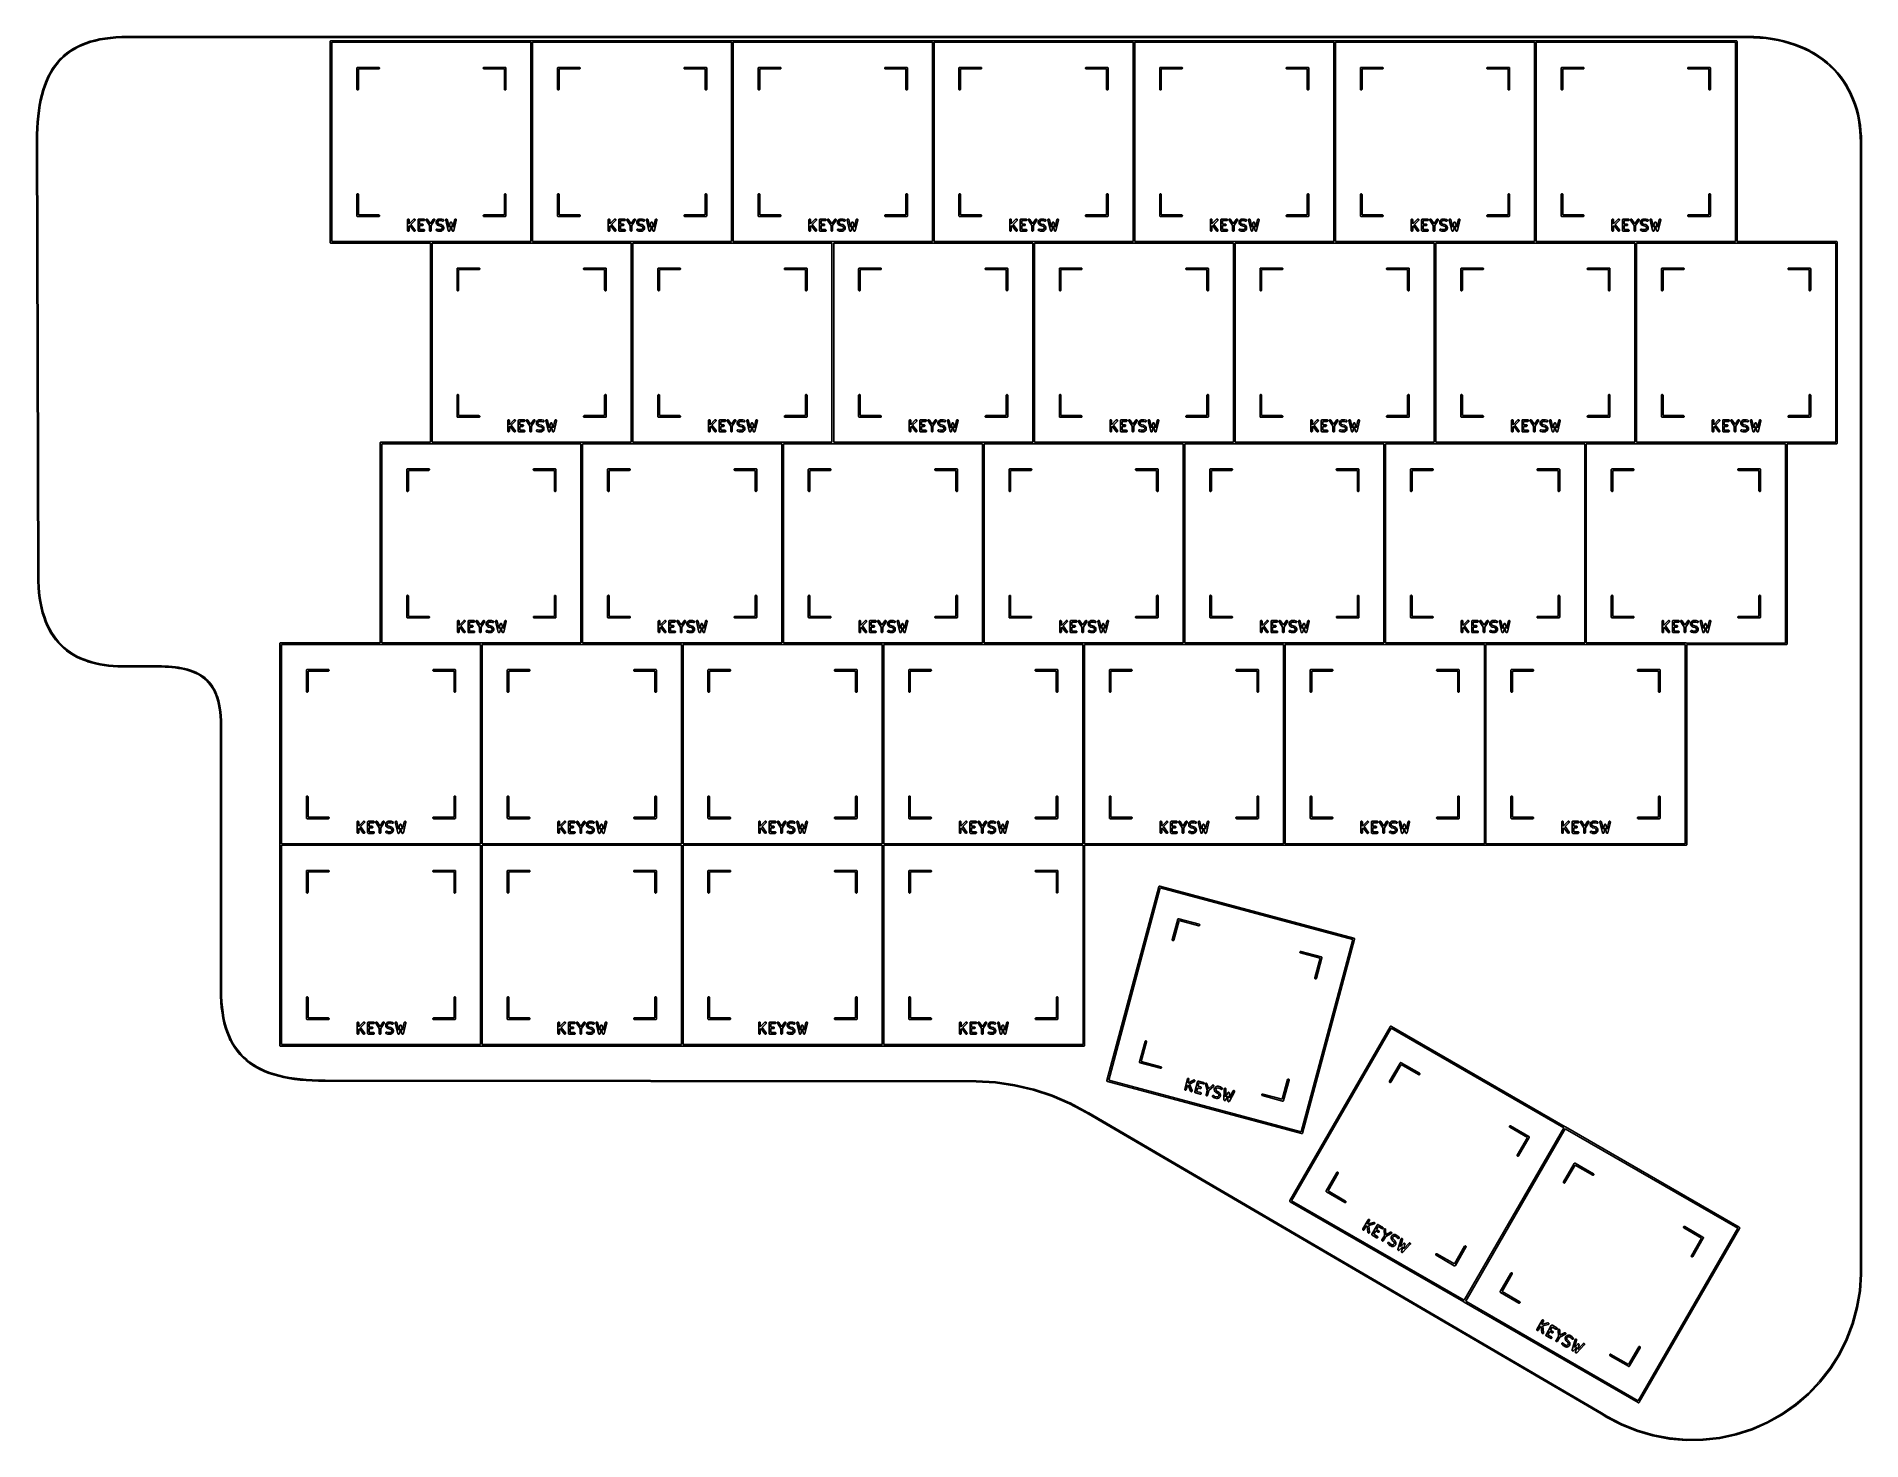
# Model space of a CAD drawing. Extents: x 1.69 to 8.5, y -6.42 to -1.18.
import ezdxf

# ---------------------------------------------------------------- set-up
doc = ezdxf.new("R2010")
doc.units = 0
doc.header["$MEASUREMENT"] = 0
doc.layers.add('BLACK', color=7, linetype='CONTINUOUS')

msp = doc.modelspace()

# ---------------------------------------------------------------- linework, layer by layer
at = {"layer": 'BLACK', "linetype": 'CONTINUOUS'}
for p, q in [((1.81185, -1.23242), (1.82533, -1.22389)), ((1.82533, -1.22389), (1.82535, -1.22387)), ((1.82535, -1.22387), (1.8254, -1.22385)), ((1.8254, -1.22385), (1.82544, -1.22382)), ((1.82544, -1.22382), (1.83968, -1.21605)), ((1.84152, -1.21954), (1.82738, -1.22725)), ((1.83968, -1.21605), (1.83971, -1.21604)), ((1.83971, -1.21604), (1.83975, -1.21602)), ((1.83975, -1.21602), (1.83979, -1.21599)), ((1.83979, -1.21599), (1.85482, -1.20898)), ((1.85643, -1.21257), (1.84152, -1.21954)), ((1.85482, -1.20898), (1.85485, -1.20897)), ((1.85485, -1.20897), (1.85489, -1.20895)), ((1.85489, -1.20895), (1.85493, -1.20893)), ((1.85493, -1.20893), (1.87075, -1.20267)), ((1.87215, -1.20635), (1.85643, -1.21257)), ((1.87075, -1.20267), (1.87077, -1.20266)), ((1.87077, -1.20266), (1.87081, -1.20265)), ((1.87081, -1.20265), (1.87085, -1.20263)), ((1.87085, -1.20263), (1.88747, -1.19712)), ((1.88866, -1.20087), (1.87215, -1.20635)), ((1.88747, -1.19712), (1.8875, -1.19711)), ((1.8875, -1.19711), (1.88754, -1.1971)), ((1.88754, -1.1971), (1.88757, -1.19709)), ((1.88757, -1.19709), (1.90501, -1.19232)), ((1.906, -1.19613), (1.88866, -1.20087)), ((1.90501, -1.19232), (1.90504, -1.19231)), ((1.90504, -1.19231), (1.90507, -1.19231)), ((1.90507, -1.19231), (1.9051, -1.1923)), ((1.9051, -1.1923), (1.92336, -1.18828)), ((1.92416, -1.19213), (1.906, -1.19613)), ((1.92336, -1.18828), (1.92339, -1.18827)), ((1.92339, -1.18827), (1.92342, -1.18827)), ((1.92342, -1.18827), (1.92345, -1.18826)), ((1.92345, -1.18826), (1.94254, -1.18497)), ((1.94317, -1.18886), (1.92416, -1.19213)), ((1.94254, -1.18497), (1.94257, -1.18497)), ((1.94257, -1.18497), (1.9426, -1.18497)), ((1.9426, -1.18497), (1.94263, -1.18496)), ((1.94263, -1.18496), (1.96256, -1.18241)), ((1.96302, -1.18632), (1.94317, -1.18886)), ((1.96256, -1.18241), (1.96259, -1.18241)), ((1.96259, -1.18241), (1.96262, -1.18241)), ((1.96262, -1.18241), (1.96264, -1.1824)), ((1.96264, -1.1824), (1.98343, -1.18059)), ((1.98374, -1.18451), (1.96302, -1.18632)), ((1.98343, -1.18059), (1.98346, -1.18059)), ((1.98346, -1.18059), (1.98348, -1.18059)), ((1.98348, -1.18059), (1.98351, -1.18058)), ((1.98351, -1.18058), (2.00516, -1.1795)), ((2.00533, -1.18343), (1.98374, -1.18451)), ((2.00516, -1.1795), (2.00519, -1.1795)), ((2.00519, -1.1795), (2.00521, -1.1795)), ((2.00521, -1.1795), (2.00523, -1.1795)), ((2.00523, -1.1795), (2.02776, -1.17913)), ((2.02781, -1.18307), (2.00533, -1.18343)), ((2.02776, -1.17913), (2.02779, -1.17913)), ((2.02779, -1.17913), (2.02779, -1.17913)), ((2.02779, -1.17913), (2.0278, -1.17913)), ((2.0278, -1.17913), (2.15505, -1.17913)), ((2.15505, -1.18307), (2.02781, -1.18307)), ((2.15505, -1.17913), (8.04343, -1.17913)), ((8.04343, -1.18307), (2.15505, -1.18307)), ((2.78384, -1.19783), (2.7839, -1.19726)), ((2.78386, -1.19798), (2.78384, -1.19783)), ((2.78386, -1.94769), (2.78386, -1.19798)), ((2.7839, -1.19726), (2.78407, -1.1967)), ((2.78407, -1.1967), (2.78434, -1.19619)), ((2.78434, -1.19619), (2.78471, -1.19574)), ((2.78471, -1.19574), (2.78516, -1.19537)), ((2.78516, -1.19537), (2.78568, -1.19509)), ((2.78568, -1.19509), (2.78623, -1.19492)), ((2.78623, -1.19492), (2.78667, -1.19488)), ((2.78667, -1.19488), (2.78681, -1.19487)), ((2.78681, -1.19487), (2.78696, -1.19488)), ((2.78696, -1.19488), (3.53627, -1.19488)), ((2.78976, -1.20079), (2.78976, -1.94488)), ((3.53346, -1.20079), (2.78976, -1.20079)), ((3.53346, -1.94449), (3.53346, -1.20079)), ((3.53627, -1.19488), (3.53642, -1.19487)), ((3.53642, -1.19487), (3.53656, -1.19488)), ((3.53656, -1.19488), (3.53667, -1.19488)), ((3.53667, -1.19488), (3.53681, -1.19487)), ((3.53681, -1.19487), (3.53696, -1.19488)), ((3.53696, -1.19488), (4.28588, -1.19488)), ((4.28307, -1.20079), (3.53976, -1.20079)), ((3.53976, -1.20079), (3.53976, -1.94449)), ((4.28307, -1.94449), (4.28307, -1.20079)), ((4.28588, -1.19488), (4.28602, -1.19487)), ((4.28602, -1.19487), (4.28617, -1.19488)), ((4.28617, -1.19488), (4.28627, -1.19488)), ((4.28627, -1.19488), (4.28642, -1.19487)), ((4.28642, -1.19487), (4.28656, -1.19488)), ((4.28656, -1.19488), (5.03549, -1.19488)), ((5.03268, -1.20079), (4.28937, -1.20079)), ((4.28937, -1.20079), (4.28937, -1.94449)), ((5.03268, -1.94449), (5.03268, -1.20079)), ((5.03549, -1.19488), (5.03563, -1.19487)), ((5.03563, -1.19487), (5.03577, -1.19488)), ((5.03577, -1.19488), (5.03588, -1.19488)), ((5.03588, -1.19488), (5.03602, -1.19487)), ((5.03602, -1.19487), (5.03617, -1.19488)), ((5.03617, -1.19488), (5.78509, -1.19488)), ((5.78228, -1.20079), (5.03898, -1.20079)), ((5.03898, -1.20079), (5.03898, -1.94449)), ((5.78228, -1.94449), (5.78228, -1.20079)), ((5.78509, -1.19488), (5.78524, -1.19487)), ((5.78524, -1.19487), (5.78538, -1.19488)), ((5.78538, -1.19488), (5.78549, -1.19488)), ((5.78549, -1.19488), (5.78563, -1.19487)), ((5.78563, -1.19487), (5.78577, -1.19488)), ((5.78577, -1.19488), (6.5347, -1.19488)), ((6.53189, -1.20079), (5.78858, -1.20079)), ((5.78858, -1.20079), (5.78858, -1.94449)), ((6.53189, -1.94449), (6.53189, -1.20079)), ((6.5347, -1.19488), (6.53484, -1.19487)), ((6.53484, -1.19487), (6.53499, -1.19488)), ((6.53499, -1.19488), (6.53509, -1.19488)), ((6.53509, -1.19488), (6.53524, -1.19487)), ((6.53524, -1.19487), (6.53538, -1.19488)), ((6.53538, -1.19488), (7.2847, -1.19488)), ((7.28189, -1.20079), (6.53819, -1.20079)), ((6.53819, -1.20079), (6.53819, -1.94449)), ((7.28189, -1.57283), (7.28189, -1.20079)), ((7.2847, -1.19488), (7.28484, -1.19487)), ((7.28484, -1.19487), (7.28499, -1.19488)), ((7.28499, -1.19488), (8.0347, -1.19488)), ((8.03189, -1.20079), (7.2878, -1.20079)), ((7.2878, -1.20079), (7.2878, -1.94449)), ((8.03189, -1.94449), (8.03189, -1.20079)), ((8.0347, -1.19488), (8.03484, -1.19487)), ((8.03484, -1.19487), (8.03499, -1.19488)), ((8.03499, -1.19488), (8.03542, -1.19492)), ((8.03542, -1.19492), (8.03598, -1.19509)), ((8.03598, -1.19509), (8.03649, -1.19537)), ((8.03649, -1.19537), (8.03694, -1.19574)), ((8.03694, -1.19574), (8.03731, -1.19619)), ((8.03731, -1.19619), (8.03758, -1.1967)), ((8.03758, -1.1967), (8.03775, -1.19726)), ((8.03775, -1.19726), (8.03781, -1.19783)), ((8.03781, -1.19783), (8.0378, -1.19798)), ((8.0378, -1.19798), (8.0378, -1.94449)), ((8.04343, -1.17913), (8.07535, -1.17913)), ((8.07533, -1.18307), (8.04343, -1.18307)), ((8.09971, -1.18353), (8.07533, -1.18307)), ((8.07535, -1.17913), (8.07538, -1.17913)), ((8.07538, -1.17913), (8.07538, -1.17913)), ((8.07538, -1.17913), (8.07539, -1.17913)), ((8.07539, -1.17913), (8.09982, -1.17959)), ((8.12346, -1.18489), (8.09971, -1.18353)), ((8.09982, -1.17959), (8.09985, -1.17959)), ((8.09985, -1.17959), (8.09988, -1.1796)), ((8.09988, -1.1796), (8.0999, -1.1796)), ((8.0999, -1.1796), (8.12373, -1.18096)), ((8.14659, -1.18715), (8.12346, -1.18489)), ((8.12373, -1.18096), (8.12375, -1.18097)), ((8.12375, -1.18097), (8.12378, -1.18097)), ((8.12378, -1.18097), (8.1238, -1.18097)), ((8.1238, -1.18097), (8.14701, -1.18323)), ((8.16908, -1.19028), (8.14659, -1.18715)), ((8.14701, -1.18323), (8.14704, -1.18324)), ((8.14704, -1.18324), (8.14706, -1.18324)), ((8.14706, -1.18324), (8.14709, -1.18324)), ((8.14709, -1.18324), (8.16966, -1.18639)), ((8.19092, -1.19427), (8.16908, -1.19028)), ((8.16966, -1.18639), (8.16969, -1.18639)), ((8.16969, -1.18639), (8.16971, -1.1864)), ((8.16971, -1.1864), (8.16974, -1.1864)), ((8.16974, -1.1864), (8.19167, -1.19041)), ((8.21211, -1.19911), (8.19092, -1.19427)), ((8.19167, -1.19041), (8.1917, -1.19041)), ((8.1917, -1.19041), (8.19173, -1.19042)), ((8.19173, -1.19042), (8.19175, -1.19042)), ((8.19175, -1.19042), (8.21303, -1.19528)), ((8.23263, -1.20478), (8.21211, -1.19911)), ((8.21303, -1.19528), (8.21305, -1.19529)), ((8.21305, -1.19529), (8.21308, -1.1953)), ((8.21308, -1.1953), (8.21311, -1.1953)), ((8.21311, -1.1953), (8.23372, -1.201)), ((8.25247, -1.21127), (8.23263, -1.20478)), ((8.23372, -1.201), (8.23375, -1.20101)), ((8.23375, -1.20101), (8.23378, -1.20102)), ((8.23378, -1.20102), (8.23381, -1.20103)), ((8.23381, -1.20103), (8.25374, -1.20754)), ((8.27163, -1.21856), (8.25247, -1.21127)), ((8.25374, -1.20754), (8.25377, -1.20755)), ((8.25377, -1.20755), (8.2538, -1.20757)), ((8.2538, -1.20757), (8.25383, -1.20758)), ((8.25383, -1.20758), (8.27307, -1.2149)), ((8.29009, -1.22664), (8.27163, -1.21856)), ((8.27307, -1.2149), (8.2731, -1.21491)), ((8.2731, -1.21491), (8.27313, -1.21493)), ((8.27313, -1.21493), (8.27316, -1.21494)), ((8.27316, -1.21494), (8.29171, -1.22305)), ((8.30783, -1.23549), (8.29009, -1.22664)), ((8.29171, -1.22305), (8.29173, -1.22307)), ((8.29173, -1.22307), (8.29177, -1.22308)), ((8.29177, -1.22308), (8.2918, -1.2231)), ((8.2918, -1.2231), (8.30964, -1.23199)), ((1.74603, -1.30035), (1.7551, -1.28718)), ((1.75831, -1.28946), (1.74931, -1.30253)), ((1.7551, -1.28718), (1.75512, -1.28715)), ((1.75512, -1.28715), (1.75515, -1.28712)), ((1.75515, -1.28712), (1.75518, -1.28707)), ((1.75518, -1.28707), (1.76496, -1.27468)), ((1.76801, -1.27717), (1.75831, -1.28946)), ((1.76496, -1.27468), (1.76498, -1.27466)), ((1.76498, -1.27466), (1.76501, -1.27462)), ((1.76501, -1.27462), (1.76504, -1.27458)), ((1.76504, -1.27458), (1.77554, -1.26297)), ((1.77842, -1.26566), (1.76801, -1.27717)), ((1.77554, -1.26297), (1.77556, -1.26295)), ((1.77556, -1.26295), (1.7756, -1.26291)), ((1.7756, -1.26291), (1.77563, -1.26287)), ((1.77563, -1.26287), (1.78686, -1.25203)), ((1.78955, -1.25491), (1.77842, -1.26566)), ((1.78686, -1.25203), (1.78688, -1.25202)), ((1.78688, -1.25202), (1.78692, -1.25198)), ((1.78692, -1.25198), (1.78696, -1.25194)), ((1.78696, -1.25194), (1.79893, -1.24188)), ((1.80141, -1.24493), (1.78955, -1.25491)), ((1.79893, -1.24188), (1.79895, -1.24186)), ((1.79895, -1.24186), (1.79899, -1.24183)), ((1.79899, -1.24183), (1.79903, -1.2418)), ((1.79903, -1.2418), (1.81175, -1.2325)), ((1.81402, -1.23571), (1.80141, -1.24493)), ((1.81175, -1.2325), (1.81177, -1.23248)), ((1.81177, -1.23248), (1.81181, -1.23246)), ((1.81181, -1.23246), (1.81185, -1.23242)), ((1.82738, -1.22725), (1.81402, -1.23571)), ((2.88412, -1.29515), (2.88457, -1.29478)), ((2.88457, -1.29478), (2.88509, -1.2945)), ((2.88509, -1.2945), (2.88564, -1.29433)), ((2.88564, -1.29433), (2.88608, -1.29429)), ((2.88608, -1.29429), (2.88622, -1.29428)), ((2.88622, -1.29428), (2.88637, -1.29429)), ((2.88637, -1.29429), (2.96511, -1.29429)), ((2.96511, -1.29429), (2.96554, -1.29433)), ((2.96554, -1.29433), (2.9661, -1.2945)), ((2.9661, -1.2945), (2.96661, -1.29478)), ((2.96661, -1.29478), (2.96706, -1.29515)), ((3.35656, -1.29515), (3.35701, -1.29478)), ((3.35701, -1.29478), (3.35753, -1.2945)), ((3.35753, -1.2945), (3.35808, -1.29433)), ((3.35808, -1.29433), (3.35852, -1.29429)), ((3.35852, -1.29429), (3.43726, -1.29429)), ((3.43726, -1.29429), (3.4374, -1.29428)), ((3.4374, -1.29428), (3.43755, -1.29429)), ((3.43755, -1.29429), (3.43798, -1.29433)), ((3.43798, -1.29433), (3.43854, -1.2945)), ((3.43854, -1.2945), (3.43905, -1.29478)), ((3.43905, -1.29478), (3.4395, -1.29515)), ((3.63373, -1.29515), (3.63418, -1.29478)), ((3.63418, -1.29478), (3.63469, -1.2945)), ((3.63469, -1.2945), (3.63525, -1.29433)), ((3.63525, -1.29433), (3.63568, -1.29429)), ((3.63568, -1.29429), (3.63583, -1.29428)), ((3.63583, -1.29428), (3.63597, -1.29429)), ((3.63597, -1.29429), (3.71471, -1.29429)), ((3.71471, -1.29429), (3.71515, -1.29433)), ((3.71515, -1.29433), (3.7157, -1.2945)), ((3.7157, -1.2945), (3.71622, -1.29478)), ((3.71622, -1.29478), (3.71666, -1.29515)), ((4.10617, -1.29515), (4.10662, -1.29478)), ((4.10662, -1.29478), (4.10713, -1.2945)), ((4.10713, -1.2945), (4.10769, -1.29433)), ((4.10769, -1.29433), (4.10812, -1.29429)), ((4.10812, -1.29429), (4.18686, -1.29429)), ((4.18686, -1.29429), (4.18701, -1.29428)), ((4.18701, -1.29428), (4.18715, -1.29429)), ((4.18715, -1.29429), (4.18759, -1.29433)), ((4.18759, -1.29433), (4.18814, -1.2945)), ((4.18814, -1.2945), (4.18866, -1.29478)), ((4.18866, -1.29478), (4.18911, -1.29515)), ((4.38334, -1.29515), (4.38378, -1.29478)), ((4.38378, -1.29478), (4.3843, -1.2945)), ((4.3843, -1.2945), (4.38485, -1.29433)), ((4.38485, -1.29433), (4.38529, -1.29429)), ((4.38529, -1.29429), (4.38543, -1.29428)), ((4.38543, -1.29428), (4.38558, -1.29429)), ((4.38558, -1.29429), (4.46432, -1.29429)), ((4.46432, -1.29429), (4.46475, -1.29433)), ((4.46475, -1.29433), (4.46531, -1.2945)), ((4.46531, -1.2945), (4.46582, -1.29478)), ((4.46582, -1.29478), (4.46627, -1.29515)), ((4.85578, -1.29515), (4.85623, -1.29478)), ((4.85623, -1.29478), (4.85674, -1.2945)), ((4.85674, -1.2945), (4.8573, -1.29433)), ((4.8573, -1.29433), (4.85773, -1.29429)), ((4.85773, -1.29429), (4.93647, -1.29429)), ((4.93647, -1.29429), (4.93661, -1.29428)), ((4.93661, -1.29428), (4.93676, -1.29429)), ((4.93676, -1.29429), (4.93719, -1.29433)), ((4.93719, -1.29433), (4.93775, -1.2945)), ((4.93775, -1.2945), (4.93826, -1.29478)), ((4.93826, -1.29478), (4.93871, -1.29515)), ((5.13294, -1.29515), (5.13339, -1.29478)), ((5.13339, -1.29478), (5.1339, -1.2945)), ((5.1339, -1.2945), (5.13446, -1.29433)), ((5.13446, -1.29433), (5.13489, -1.29429)), ((5.13489, -1.29429), (5.13504, -1.29428)), ((5.13504, -1.29428), (5.13518, -1.29429)), ((5.13518, -1.29429), (5.21392, -1.29429)), ((5.21392, -1.29429), (5.21436, -1.29433)), ((5.21436, -1.29433), (5.21491, -1.2945)), ((5.21491, -1.2945), (5.21543, -1.29478)), ((5.21543, -1.29478), (5.21588, -1.29515)), ((5.60538, -1.29515), (5.60583, -1.29478)), ((5.60583, -1.29478), (5.60634, -1.2945)), ((5.60634, -1.2945), (5.6069, -1.29433)), ((5.6069, -1.29433), (5.60734, -1.29429)), ((5.60734, -1.29429), (5.68608, -1.29429)), ((5.68608, -1.29429), (5.68622, -1.29428)), ((5.68622, -1.29428), (5.68637, -1.29429)), ((5.68637, -1.29429), (5.6868, -1.29433)), ((5.6868, -1.29433), (5.68736, -1.2945)), ((5.68736, -1.2945), (5.68787, -1.29478)), ((5.68787, -1.29478), (5.68832, -1.29515)), ((5.88255, -1.29515), (5.883, -1.29478)), ((5.883, -1.29478), (5.88351, -1.2945)), ((5.88351, -1.2945), (5.88407, -1.29433)), ((5.88407, -1.29433), (5.8845, -1.29429)), ((5.8845, -1.29429), (5.88465, -1.29428)), ((5.88465, -1.29428), (5.88479, -1.29429)), ((5.88479, -1.29429), (5.96353, -1.29429)), ((5.96353, -1.29429), (5.96396, -1.29433)), ((5.96396, -1.29433), (5.96452, -1.2945)), ((5.96452, -1.2945), (5.96503, -1.29478)), ((5.96503, -1.29478), (5.96548, -1.29515)), ((6.35499, -1.29515), (6.35544, -1.29478)), ((6.35544, -1.29478), (6.35595, -1.2945)), ((6.35595, -1.2945), (6.35651, -1.29433)), ((6.35651, -1.29433), (6.35694, -1.29429)), ((6.35694, -1.29429), (6.43568, -1.29429)), ((6.43568, -1.29429), (6.43583, -1.29428)), ((6.43583, -1.29428), (6.43597, -1.29429)), ((6.43597, -1.29429), (6.43641, -1.29433)), ((6.43641, -1.29433), (6.43696, -1.2945)), ((6.43696, -1.2945), (6.43748, -1.29478)), ((6.43748, -1.29478), (6.43792, -1.29515)), ((6.63215, -1.29515), (6.6326, -1.29478)), ((6.6326, -1.29478), (6.63312, -1.2945)), ((6.63312, -1.2945), (6.63367, -1.29433)), ((6.63367, -1.29433), (6.63411, -1.29429)), ((6.63411, -1.29429), (6.63425, -1.29428)), ((6.63425, -1.29428), (6.6344, -1.29429)), ((6.6344, -1.29429), (6.71314, -1.29429)), ((6.71314, -1.29429), (6.71357, -1.29433)), ((6.71357, -1.29433), (6.71413, -1.2945)), ((6.71413, -1.2945), (6.71464, -1.29478)), ((6.71464, -1.29478), (6.71509, -1.29515)), ((7.10459, -1.29515), (7.10504, -1.29478)), ((7.10504, -1.29478), (7.10556, -1.2945)), ((7.10556, -1.2945), (7.10611, -1.29433)), ((7.10611, -1.29433), (7.10655, -1.29429)), ((7.10655, -1.29429), (7.18529, -1.29429)), ((7.18529, -1.29429), (7.18543, -1.29428)), ((7.18543, -1.29428), (7.18558, -1.29429)), ((7.18558, -1.29429), (7.18601, -1.29433)), ((7.18601, -1.29433), (7.18657, -1.2945)), ((7.18657, -1.2945), (7.18708, -1.29478)), ((7.18708, -1.29478), (7.18753, -1.29515)), ((7.38215, -1.29515), (7.3826, -1.29478)), ((7.3826, -1.29478), (7.38312, -1.2945)), ((7.38312, -1.2945), (7.38367, -1.29433)), ((7.38367, -1.29433), (7.38411, -1.29429)), ((7.38411, -1.29429), (7.38425, -1.29428)), ((7.38425, -1.29428), (7.3844, -1.29429)), ((7.3844, -1.29429), (7.46314, -1.29429)), ((7.46314, -1.29429), (7.46357, -1.29433)), ((7.46357, -1.29433), (7.46413, -1.2945)), ((7.46413, -1.2945), (7.46464, -1.29478)), ((7.46464, -1.29478), (7.46509, -1.29515)), ((7.85459, -1.29515), (7.85504, -1.29478)), ((7.85504, -1.29478), (7.85556, -1.2945)), ((7.85556, -1.2945), (7.85611, -1.29433)), ((7.85611, -1.29433), (7.85655, -1.29429)), ((7.85655, -1.29429), (7.93529, -1.29429)), ((7.93529, -1.29429), (7.93543, -1.29428)), ((7.93543, -1.29428), (7.93558, -1.29429)), ((7.93558, -1.29429), (7.93601, -1.29433)), ((7.93601, -1.29433), (7.93657, -1.2945)), ((7.93657, -1.2945), (7.93708, -1.29478)), ((7.93708, -1.29478), (7.93753, -1.29515)), ((8.32487, -1.24511), (8.30783, -1.23549)), ((8.30964, -1.23199), (8.30966, -1.23201)), ((8.30966, -1.23201), (8.30969, -1.23203)), ((8.30969, -1.23203), (8.30973, -1.23204)), ((8.30973, -1.23204), (8.32685, -1.2417)), ((8.34117, -1.25546), (8.32487, -1.24511)), ((8.32685, -1.2417), (8.32687, -1.24172)), ((8.32687, -1.24172), (8.3269, -1.24174)), ((8.3269, -1.24174), (8.32693, -1.24175)), ((8.32693, -1.24175), (8.34332, -1.25216)), ((8.35673, -1.26655), (8.34117, -1.25546)), ((8.34332, -1.25216), (8.34335, -1.25218)), ((8.34335, -1.25218), (8.34338, -1.2522)), ((8.34338, -1.2522), (8.34341, -1.25222)), ((8.34341, -1.25222), (8.35906, -1.26337)), ((8.37155, -1.27834), (8.35673, -1.26655)), ((8.35906, -1.26337), (8.35908, -1.26338)), ((8.35908, -1.26338), (8.35911, -1.26341)), ((8.35911, -1.26341), (8.35914, -1.26343)), ((8.35914, -1.26343), (8.37404, -1.2753)), ((8.3856, -1.29085), (8.37155, -1.27834)), ((8.37404, -1.2753), (8.37406, -1.27532)), ((8.37406, -1.27532), (8.37409, -1.27534)), ((8.37409, -1.27534), (8.37412, -1.27537)), ((8.37412, -1.27537), (8.38826, -1.28794)), ((8.39888, -1.30403), (8.3856, -1.29085)), ((8.38826, -1.28794), (8.38828, -1.28796)), ((8.38828, -1.28796), (8.3883, -1.28799)), ((8.3883, -1.28799), (8.38834, -1.28801)), ((8.38834, -1.28801), (8.4017, -1.30128)), ((1.71067, -1.37857), (1.71636, -1.36143)), ((1.72008, -1.36272), (1.71442, -1.37976)), ((1.71636, -1.36143), (1.71637, -1.3614)), ((1.71637, -1.3614), (1.71638, -1.36137)), ((1.71638, -1.36137), (1.71639, -1.36134)), ((1.71639, -1.36134), (1.72274, -1.345)), ((1.72639, -1.34647), (1.72008, -1.36272)), ((1.72274, -1.345), (1.72275, -1.34497)), ((1.72275, -1.34497), (1.72277, -1.34494)), ((1.72277, -1.34494), (1.72278, -1.3449)), ((1.72278, -1.3449), (1.7298, -1.32936)), ((1.73336, -1.33103), (1.72639, -1.34647)), ((1.7298, -1.32936), (1.72981, -1.32934)), ((1.72981, -1.32934), (1.72983, -1.3293)), ((1.72983, -1.3293), (1.72984, -1.32926)), ((1.72984, -1.32926), (1.73753, -1.31451)), ((1.741, -1.31639), (1.73336, -1.33103)), ((1.73753, -1.31451), (1.73755, -1.31449)), ((1.73755, -1.31449), (1.73757, -1.31445)), ((1.73757, -1.31445), (1.73759, -1.31441)), ((1.73759, -1.31441), (1.74597, -1.30045)), ((1.74931, -1.30253), (1.741, -1.31639)), ((1.74597, -1.30045), (1.74598, -1.30043)), ((1.74598, -1.30043), (1.74601, -1.30039)), ((1.74601, -1.30039), (1.74603, -1.30035)), ((2.88325, -1.29724), (2.88331, -1.29667)), ((2.88327, -1.29739), (2.88325, -1.29724)), ((2.88327, -1.37613), (2.88327, -1.29739)), ((2.88331, -1.29667), (2.88348, -1.29611)), ((2.88348, -1.29611), (2.88375, -1.2956)), ((2.88375, -1.2956), (2.88412, -1.29515)), ((2.96511, -1.3002), (2.88917, -1.3002)), ((2.88917, -1.3002), (2.88917, -1.37613)), ((2.96554, -1.30015), (2.96511, -1.3002)), ((2.9661, -1.29999), (2.96554, -1.30015)), ((2.96661, -1.29971), (2.9661, -1.29999)), ((2.96706, -1.29934), (2.96661, -1.29971)), ((2.96706, -1.29515), (2.96743, -1.2956)), ((2.96743, -1.29889), (2.96706, -1.29934)), ((2.96743, -1.2956), (2.9677, -1.29611)), ((2.9677, -1.29838), (2.96743, -1.29889)), ((2.9677, -1.29611), (2.96787, -1.29667)), ((2.96787, -1.29782), (2.9677, -1.29838)), ((2.96787, -1.29667), (2.96793, -1.29724)), ((2.96793, -1.29724), (2.96787, -1.29782)), ((3.35569, -1.29724), (3.35575, -1.29667)), ((3.35575, -1.29782), (3.35569, -1.29724)), ((3.35575, -1.29667), (3.35592, -1.29611)), ((3.35592, -1.29838), (3.35575, -1.29782)), ((3.35592, -1.29611), (3.35619, -1.2956)), ((3.35619, -1.29889), (3.35592, -1.29838)), ((3.35619, -1.2956), (3.35656, -1.29515)), ((3.35656, -1.29934), (3.35619, -1.29889)), ((3.35701, -1.29971), (3.35656, -1.29934)), ((3.35753, -1.29999), (3.35701, -1.29971)), ((3.35808, -1.30015), (3.35753, -1.29999)), ((3.35852, -1.3002), (3.35808, -1.30015)), ((3.43445, -1.3002), (3.35852, -1.3002)), ((3.43445, -1.37613), (3.43445, -1.3002)), ((3.4395, -1.29515), (3.43987, -1.2956)), ((3.43987, -1.2956), (3.44014, -1.29611)), ((3.44014, -1.29611), (3.44031, -1.29667)), ((3.44031, -1.29667), (3.44037, -1.29724)), ((3.44037, -1.29724), (3.44035, -1.29739)), ((3.44035, -1.29739), (3.44035, -1.37613)), ((3.63286, -1.29724), (3.63292, -1.29667)), ((3.63287, -1.29739), (3.63286, -1.29724)), ((3.63287, -1.37613), (3.63287, -1.29739)), ((3.63292, -1.29667), (3.63309, -1.29611)), ((3.63309, -1.29611), (3.63336, -1.2956)), ((3.63336, -1.2956), (3.63373, -1.29515)), ((3.71471, -1.3002), (3.63878, -1.3002)), ((3.63878, -1.3002), (3.63878, -1.37613)), ((3.71515, -1.30015), (3.71471, -1.3002)), ((3.7157, -1.29999), (3.71515, -1.30015)), ((3.71622, -1.29971), (3.7157, -1.29999)), ((3.71666, -1.29934), (3.71622, -1.29971)), ((3.71666, -1.29515), (3.71703, -1.2956)), ((3.71703, -1.29889), (3.71666, -1.29934)), ((3.71703, -1.2956), (3.71731, -1.29611)), ((3.71731, -1.29838), (3.71703, -1.29889)), ((3.71731, -1.29611), (3.71748, -1.29667)), ((3.71748, -1.29782), (3.71731, -1.29838)), ((3.71748, -1.29667), (3.71753, -1.29724)), ((3.71753, -1.29724), (3.71748, -1.29782)), ((4.1053, -1.29724), (4.10536, -1.29667)), ((4.10536, -1.29782), (4.1053, -1.29724)), ((4.10536, -1.29667), (4.10553, -1.29611)), ((4.10553, -1.29838), (4.10536, -1.29782)), ((4.10553, -1.29611), (4.1058, -1.2956)), ((4.1058, -1.29889), (4.10553, -1.29838)), ((4.1058, -1.2956), (4.10617, -1.29515)), ((4.10617, -1.29934), (4.1058, -1.29889)), ((4.10662, -1.29971), (4.10617, -1.29934)), ((4.10713, -1.29999), (4.10662, -1.29971)), ((4.10769, -1.30015), (4.10713, -1.29999)), ((4.10812, -1.3002), (4.10769, -1.30015)), ((4.18406, -1.3002), (4.10812, -1.3002)), ((4.18406, -1.37613), (4.18406, -1.3002)), ((4.18911, -1.29515), (4.18947, -1.2956)), ((4.18947, -1.2956), (4.18975, -1.29611)), ((4.18975, -1.29611), (4.18992, -1.29667)), ((4.18992, -1.29667), (4.18997, -1.29724)), ((4.18997, -1.29724), (4.18996, -1.29739)), ((4.18996, -1.29739), (4.18996, -1.37613)), ((4.38247, -1.29724), (4.38252, -1.29667)), ((4.38248, -1.29739), (4.38247, -1.29724)), ((4.38248, -1.37613), (4.38248, -1.29739)), ((4.38252, -1.29667), (4.38269, -1.29611)), ((4.38269, -1.29611), (4.38297, -1.2956)), ((4.38297, -1.2956), (4.38334, -1.29515)), ((4.46432, -1.3002), (4.38839, -1.3002)), ((4.38839, -1.3002), (4.38839, -1.37613)), ((4.46475, -1.30015), (4.46432, -1.3002)), ((4.46531, -1.29999), (4.46475, -1.30015)), ((4.46582, -1.29971), (4.46531, -1.29999)), ((4.46627, -1.29934), (4.46582, -1.29971)), ((4.46627, -1.29515), (4.46664, -1.2956)), ((4.46664, -1.29889), (4.46627, -1.29934)), ((4.46664, -1.2956), (4.46691, -1.29611)), ((4.46691, -1.29838), (4.46664, -1.29889)), ((4.46691, -1.29611), (4.46708, -1.29667)), ((4.46708, -1.29782), (4.46691, -1.29838)), ((4.46708, -1.29667), (4.46714, -1.29724)), ((4.46714, -1.29724), (4.46708, -1.29782)), ((4.85491, -1.29724), (4.85496, -1.29667)), ((4.85496, -1.29782), (4.85491, -1.29724)), ((4.85496, -1.29667), (4.85513, -1.29611)), ((4.85513, -1.29838), (4.85496, -1.29782)), ((4.85513, -1.29611), (4.85541, -1.2956)), ((4.85541, -1.29889), (4.85513, -1.29838)), ((4.85541, -1.2956), (4.85578, -1.29515)), ((4.85578, -1.29934), (4.85541, -1.29889)), ((4.85623, -1.29971), (4.85578, -1.29934)), ((4.85674, -1.29999), (4.85623, -1.29971)), ((4.8573, -1.30015), (4.85674, -1.29999)), ((4.85773, -1.3002), (4.8573, -1.30015)), ((4.93366, -1.3002), (4.85773, -1.3002)), ((4.93366, -1.37613), (4.93366, -1.3002)), ((4.93871, -1.29515), (4.93908, -1.2956)), ((4.93908, -1.2956), (4.93936, -1.29611)), ((4.93936, -1.29611), (4.93952, -1.29667)), ((4.93952, -1.29667), (4.93958, -1.29724)), ((4.93958, -1.29724), (4.93957, -1.29739)), ((4.93957, -1.29739), (4.93957, -1.37613)), ((5.13207, -1.29724), (5.13213, -1.29667)), ((5.13209, -1.29739), (5.13207, -1.29724)), ((5.13209, -1.37613), (5.13209, -1.29739)), ((5.13213, -1.29667), (5.1323, -1.29611)), ((5.1323, -1.29611), (5.13257, -1.2956)), ((5.13257, -1.2956), (5.13294, -1.29515)), ((5.21392, -1.3002), (5.13799, -1.3002)), ((5.13799, -1.3002), (5.13799, -1.37613)), ((5.21436, -1.30015), (5.21392, -1.3002)), ((5.21491, -1.29999), (5.21436, -1.30015)), ((5.21543, -1.29971), (5.21491, -1.29999)), ((5.21588, -1.29934), (5.21543, -1.29971)), ((5.21588, -1.29515), (5.21625, -1.2956)), ((5.21625, -1.29889), (5.21588, -1.29934)), ((5.21625, -1.2956), (5.21652, -1.29611)), ((5.21652, -1.29838), (5.21625, -1.29889)), ((5.21652, -1.29611), (5.21669, -1.29667)), ((5.21669, -1.29782), (5.21652, -1.29838)), ((5.21669, -1.29667), (5.21675, -1.29724)), ((5.21675, -1.29724), (5.21669, -1.29782)), ((5.60451, -1.29724), (5.60457, -1.29667)), ((5.60457, -1.29782), (5.60451, -1.29724)), ((5.60457, -1.29667), (5.60474, -1.29611)), ((5.60474, -1.29838), (5.60457, -1.29782)), ((5.60474, -1.29611), (5.60501, -1.2956)), ((5.60501, -1.29889), (5.60474, -1.29838)), ((5.60501, -1.2956), (5.60538, -1.29515)), ((5.60538, -1.29934), (5.60501, -1.29889)), ((5.60583, -1.29971), (5.60538, -1.29934)), ((5.60634, -1.29999), (5.60583, -1.29971)), ((5.6069, -1.30015), (5.60634, -1.29999)), ((5.60734, -1.3002), (5.6069, -1.30015)), ((5.68327, -1.3002), (5.60734, -1.3002)), ((5.68327, -1.37613), (5.68327, -1.3002)), ((5.68832, -1.29515), (5.68869, -1.2956)), ((5.68869, -1.2956), (5.68896, -1.29611)), ((5.68896, -1.29611), (5.68913, -1.29667)), ((5.68913, -1.29667), (5.68919, -1.29724)), ((5.68919, -1.29724), (5.68917, -1.29739)), ((5.68917, -1.29739), (5.68917, -1.37613)), ((5.88168, -1.29724), (5.88174, -1.29667)), ((5.88169, -1.29739), (5.88168, -1.29724)), ((5.88169, -1.37613), (5.88169, -1.29739)), ((5.88174, -1.29667), (5.8819, -1.29611)), ((5.8819, -1.29611), (5.88218, -1.2956)), ((5.88218, -1.2956), (5.88255, -1.29515)), ((5.96353, -1.3002), (5.8876, -1.3002)), ((5.8876, -1.3002), (5.8876, -1.37613)), ((5.96396, -1.30015), (5.96353, -1.3002)), ((5.96452, -1.29999), (5.96396, -1.30015)), ((5.96503, -1.29971), (5.96452, -1.29999)), ((5.96548, -1.29934), (5.96503, -1.29971)), ((5.96548, -1.29515), (5.96585, -1.2956)), ((5.96585, -1.29889), (5.96548, -1.29934)), ((5.96585, -1.2956), (5.96613, -1.29611)), ((5.96613, -1.29838), (5.96585, -1.29889)), ((5.96613, -1.29611), (5.9663, -1.29667)), ((5.9663, -1.29782), (5.96613, -1.29838)), ((5.9663, -1.29667), (5.96635, -1.29724)), ((5.96635, -1.29724), (5.9663, -1.29782)), ((6.35412, -1.29724), (6.35418, -1.29667)), ((6.35418, -1.29782), (6.35412, -1.29724)), ((6.35418, -1.29667), (6.35435, -1.29611)), ((6.35435, -1.29838), (6.35418, -1.29782)), ((6.35435, -1.29611), (6.35462, -1.2956)), ((6.35462, -1.29889), (6.35435, -1.29838)), ((6.35462, -1.2956), (6.35499, -1.29515)), ((6.35499, -1.29934), (6.35462, -1.29889)), ((6.35544, -1.29971), (6.35499, -1.29934)), ((6.35595, -1.29999), (6.35544, -1.29971)), ((6.35651, -1.30015), (6.35595, -1.29999)), ((6.35694, -1.3002), (6.35651, -1.30015)), ((6.43287, -1.3002), (6.35694, -1.3002)), ((6.43287, -1.37613), (6.43287, -1.3002)), ((6.43792, -1.29515), (6.43829, -1.2956)), ((6.43829, -1.2956), (6.43857, -1.29611)), ((6.43857, -1.29611), (6.43874, -1.29667)), ((6.43874, -1.29667), (6.43879, -1.29724)), ((6.43879, -1.29724), (6.43878, -1.29739)), ((6.43878, -1.29739), (6.43878, -1.37613)), ((6.63128, -1.29724), (6.63134, -1.29667)), ((6.6313, -1.29739), (6.63128, -1.29724)), ((6.6313, -1.37613), (6.6313, -1.29739)), ((6.63134, -1.29667), (6.63151, -1.29611)), ((6.63151, -1.29611), (6.63178, -1.2956)), ((6.63178, -1.2956), (6.63215, -1.29515)), ((6.71314, -1.3002), (6.6372, -1.3002)), ((6.6372, -1.3002), (6.6372, -1.37613)), ((6.71357, -1.30015), (6.71314, -1.3002)), ((6.71413, -1.29999), (6.71357, -1.30015)), ((6.71464, -1.29971), (6.71413, -1.29999)), ((6.71509, -1.29934), (6.71464, -1.29971)), ((6.71509, -1.29515), (6.71546, -1.2956)), ((6.71546, -1.29889), (6.71509, -1.29934)), ((6.71546, -1.2956), (6.71573, -1.29611)), ((6.71573, -1.29838), (6.71546, -1.29889)), ((6.71573, -1.29611), (6.7159, -1.29667)), ((6.7159, -1.29782), (6.71573, -1.29838)), ((6.7159, -1.29667), (6.71596, -1.29724)), ((6.71596, -1.29724), (6.7159, -1.29782)), ((7.10373, -1.29724), (7.10378, -1.29667)), ((7.10378, -1.29782), (7.10373, -1.29724)), ((7.10378, -1.29667), (7.10395, -1.29611)), ((7.10395, -1.29838), (7.10378, -1.29782)), ((7.10395, -1.29611), (7.10423, -1.2956)), ((7.10423, -1.29889), (7.10395, -1.29838)), ((7.10423, -1.2956), (7.10459, -1.29515)), ((7.10459, -1.29934), (7.10423, -1.29889)), ((7.10504, -1.29971), (7.10459, -1.29934)), ((7.10556, -1.29999), (7.10504, -1.29971)), ((7.10611, -1.30015), (7.10556, -1.29999)), ((7.10655, -1.3002), (7.10611, -1.30015)), ((7.18248, -1.3002), (7.10655, -1.3002)), ((7.18248, -1.37613), (7.18248, -1.3002)), ((7.18753, -1.29515), (7.1879, -1.2956)), ((7.1879, -1.2956), (7.18817, -1.29611)), ((7.18817, -1.29611), (7.18834, -1.29667)), ((7.18834, -1.29667), (7.1884, -1.29724)), ((7.1884, -1.29724), (7.18839, -1.29739)), ((7.18839, -1.29739), (7.18839, -1.37613)), ((7.38128, -1.29724), (7.38134, -1.29667)), ((7.3813, -1.29739), (7.38128, -1.29724)), ((7.3813, -1.37613), (7.3813, -1.29739)), ((7.38134, -1.29667), (7.38151, -1.29611)), ((7.38151, -1.29611), (7.38178, -1.2956)), ((7.38178, -1.2956), (7.38215, -1.29515)), ((7.46314, -1.3002), (7.3872, -1.3002)), ((7.3872, -1.3002), (7.3872, -1.37613)), ((7.46357, -1.30015), (7.46314, -1.3002)), ((7.46413, -1.29999), (7.46357, -1.30015)), ((7.46464, -1.29971), (7.46413, -1.29999)), ((7.46509, -1.29934), (7.46464, -1.29971)), ((7.46509, -1.29515), (7.46546, -1.2956)), ((7.46546, -1.29889), (7.46509, -1.29934)), ((7.46546, -1.2956), (7.46573, -1.29611)), ((7.46573, -1.29838), (7.46546, -1.29889)), ((7.46573, -1.29611), (7.4659, -1.29667)), ((7.4659, -1.29782), (7.46573, -1.29838)), ((7.4659, -1.29667), (7.46596, -1.29724)), ((7.46596, -1.29724), (7.4659, -1.29782)), ((7.85373, -1.29724), (7.85378, -1.29667)), ((7.85378, -1.29782), (7.85373, -1.29724)), ((7.85378, -1.29667), (7.85395, -1.29611)), ((7.85395, -1.29838), (7.85378, -1.29782)), ((7.85395, -1.29611), (7.85423, -1.2956)), ((7.85423, -1.29889), (7.85395, -1.29838)), ((7.85423, -1.2956), (7.85459, -1.29515)), ((7.85459, -1.29934), (7.85423, -1.29889)), ((7.85504, -1.29971), (7.85459, -1.29934)), ((7.85556, -1.29999), (7.85504, -1.29971)), ((7.85611, -1.30015), (7.85556, -1.29999)), ((7.85655, -1.3002), (7.85611, -1.30015)), ((7.93248, -1.3002), (7.85655, -1.3002)), ((7.93248, -1.37613), (7.93248, -1.3002)), ((7.93753, -1.29515), (7.9379, -1.2956)), ((7.9379, -1.2956), (7.93817, -1.29611)), ((7.93817, -1.29611), (7.93834, -1.29667)), ((7.93834, -1.29667), (7.9384, -1.29724)), ((7.9384, -1.29724), (7.93839, -1.29739)), ((7.93839, -1.29739), (7.93839, -1.37613)), ((8.41139, -1.3179), (8.39888, -1.30403)), ((8.4017, -1.30128), (8.40172, -1.3013)), ((8.40172, -1.3013), (8.40174, -1.30133)), ((8.40174, -1.30133), (8.40177, -1.30136)), ((8.40177, -1.30136), (8.41435, -1.3153)), ((8.4231, -1.33242), (8.41139, -1.3179)), ((8.41435, -1.3153), (8.41437, -1.31532)), ((8.41437, -1.31532), (8.41439, -1.31535)), ((8.41439, -1.31535), (8.41442, -1.31538)), ((8.41442, -1.31538), (8.4262, -1.32999)), ((8.43402, -1.34758), (8.4231, -1.33242)), ((8.4262, -1.32999), (8.42622, -1.33001)), ((8.42622, -1.33001), (8.42624, -1.33004)), ((8.42624, -1.33004), (8.42627, -1.33007)), ((8.42627, -1.33007), (8.43725, -1.34532)), ((8.44412, -1.36338), (8.43402, -1.34758)), ((8.43725, -1.34532), (8.43726, -1.34535)), ((8.43726, -1.34535), (8.43728, -1.34538)), ((8.43728, -1.34538), (8.43731, -1.34541)), ((8.43731, -1.34541), (8.44747, -1.3613)), ((8.44747, -1.3613), (8.44748, -1.36132)), ((8.44748, -1.36132), (8.4475, -1.36136)), ((8.4475, -1.36136), (8.44752, -1.36139)), ((8.44752, -1.36139), (8.45686, -1.3779)), ((1.69735, -1.43506), (1.70114, -1.4155)), ((1.70114, -1.41547), (1.70115, -1.41545)), ((1.70114, -1.4155), (1.70114, -1.41547)), ((1.70115, -1.41545), (1.70116, -1.41542)), ((1.70116, -1.41542), (1.70557, -1.39668)), ((1.705, -1.41629), (1.70122, -1.43577)), ((1.70939, -1.39762), (1.705, -1.41629)), ((1.70557, -1.39668), (1.70558, -1.39665)), ((1.70558, -1.39665), (1.70559, -1.39662)), ((1.70559, -1.39659), (1.71064, -1.37865)), ((1.70559, -1.39662), (1.70559, -1.39659)), ((1.71442, -1.37976), (1.70939, -1.39762)), ((1.71064, -1.37865), (1.71065, -1.37863)), ((1.71065, -1.37863), (1.71066, -1.3786)), ((1.71066, -1.3786), (1.71067, -1.37857)), ((2.88331, -1.37656), (2.88327, -1.37613)), ((2.88348, -1.37712), (2.88331, -1.37656)), ((2.88375, -1.37763), (2.88348, -1.37712)), ((2.88412, -1.37808), (2.88375, -1.37763)), ((2.88457, -1.37845), (2.88412, -1.37808)), ((2.88509, -1.37873), (2.88457, -1.37845)), ((2.88564, -1.37889), (2.88509, -1.37873)), ((2.88622, -1.37895), (2.88564, -1.37889)), ((2.8868, -1.37889), (2.88622, -1.37895)), ((2.88736, -1.37873), (2.8868, -1.37889)), ((2.88787, -1.37845), (2.88736, -1.37873)), ((2.88832, -1.37808), (2.88787, -1.37845)), ((2.88869, -1.37763), (2.88832, -1.37808)), ((2.88896, -1.37712), (2.88869, -1.37763)), ((2.88913, -1.37656), (2.88896, -1.37712)), ((2.88917, -1.37613), (2.88913, -1.37656)), ((3.43449, -1.37656), (3.43445, -1.37613)), ((3.43466, -1.37712), (3.43449, -1.37656)), ((3.43493, -1.37763), (3.43466, -1.37712)), ((3.4353, -1.37808), (3.43493, -1.37763)), ((3.43575, -1.37845), (3.4353, -1.37808)), ((3.43627, -1.37873), (3.43575, -1.37845)), ((3.43682, -1.37889), (3.43627, -1.37873)), ((3.4374, -1.37895), (3.43682, -1.37889)), ((3.43798, -1.37889), (3.4374, -1.37895)), ((3.43854, -1.37873), (3.43798, -1.37889)), ((3.43905, -1.37845), (3.43854, -1.37873)), ((3.4395, -1.37808), (3.43905, -1.37845)), ((3.43987, -1.37763), (3.4395, -1.37808)), ((3.44014, -1.37712), (3.43987, -1.37763)), ((3.44031, -1.37656), (3.44014, -1.37712)), ((3.44035, -1.37613), (3.44031, -1.37656)), ((3.63292, -1.37656), (3.63287, -1.37613)), ((3.63309, -1.37712), (3.63292, -1.37656)), ((3.63336, -1.37763), (3.63309, -1.37712)), ((3.63373, -1.37808), (3.63336, -1.37763)), ((3.63418, -1.37845), (3.63373, -1.37808)), ((3.63469, -1.37873), (3.63418, -1.37845)), ((3.63525, -1.37889), (3.63469, -1.37873)), ((3.63583, -1.37895), (3.63525, -1.37889)), ((3.63641, -1.37889), (3.63583, -1.37895)), ((3.63696, -1.37873), (3.63641, -1.37889)), ((3.63748, -1.37845), (3.63696, -1.37873)), ((3.63792, -1.37808), (3.63748, -1.37845)), ((3.63829, -1.37763), (3.63792, -1.37808)), ((3.63857, -1.37712), (3.63829, -1.37763)), ((3.63874, -1.37656), (3.63857, -1.37712)), ((3.63878, -1.37613), (3.63874, -1.37656)), ((4.1841, -1.37656), (4.18406, -1.37613)), ((4.18427, -1.37712), (4.1841, -1.37656)), ((4.18454, -1.37763), (4.18427, -1.37712)), ((4.18491, -1.37808), (4.18454, -1.37763)), ((4.18536, -1.37845), (4.18491, -1.37808)), ((4.18587, -1.37873), (4.18536, -1.37845)), ((4.18643, -1.37889), (4.18587, -1.37873)), ((4.18701, -1.37895), (4.18643, -1.37889)), ((4.18759, -1.37889), (4.18701, -1.37895)), ((4.18814, -1.37873), (4.18759, -1.37889)), ((4.18866, -1.37845), (4.18814, -1.37873)), ((4.18911, -1.37808), (4.18866, -1.37845)), ((4.18947, -1.37763), (4.18911, -1.37808)), ((4.18975, -1.37712), (4.18947, -1.37763)), ((4.18992, -1.37656), (4.18975, -1.37712)), ((4.18996, -1.37613), (4.18992, -1.37656)), ((4.38252, -1.37656), (4.38248, -1.37613)), ((4.38269, -1.37712), (4.38252, -1.37656)), ((4.38297, -1.37763), (4.38269, -1.37712)), ((4.38334, -1.37808), (4.38297, -1.37763)), ((4.38378, -1.37845), (4.38334, -1.37808)), ((4.3843, -1.37873), (4.38378, -1.37845)), ((4.38485, -1.37889), (4.3843, -1.37873)), ((4.38543, -1.37895), (4.38485, -1.37889)), ((4.38601, -1.37889), (4.38543, -1.37895)), ((4.38657, -1.37873), (4.38601, -1.37889)), ((4.38708, -1.37845), (4.38657, -1.37873)), ((4.38753, -1.37808), (4.38708, -1.37845)), ((4.3879, -1.37763), (4.38753, -1.37808)), ((4.38817, -1.37712), (4.3879, -1.37763)), ((4.38834, -1.37656), (4.38817, -1.37712)), ((4.38839, -1.37613), (4.38834, -1.37656)), ((4.9337, -1.37656), (4.93366, -1.37613)), ((4.93387, -1.37712), (4.9337, -1.37656)), ((4.93415, -1.37763), (4.93387, -1.37712)), ((4.93452, -1.37808), (4.93415, -1.37763)), ((4.93497, -1.37845), (4.93452, -1.37808)), ((4.93548, -1.37873), (4.93497, -1.37845)), ((4.93604, -1.37889), (4.93548, -1.37873)), ((4.93661, -1.37895), (4.93604, -1.37889)), ((4.93719, -1.37889), (4.93661, -1.37895)), ((4.93775, -1.37873), (4.93719, -1.37889)), ((4.93826, -1.37845), (4.93775, -1.37873)), ((4.93871, -1.37808), (4.93826, -1.37845)), ((4.93908, -1.37763), (4.93871, -1.37808)), ((4.93936, -1.37712), (4.93908, -1.37763)), ((4.93952, -1.37656), (4.93936, -1.37712)), ((4.93957, -1.37613), (4.93952, -1.37656)), ((5.13213, -1.37656), (5.13209, -1.37613)), ((5.1323, -1.37712), (5.13213, -1.37656)), ((5.13257, -1.37763), (5.1323, -1.37712)), ((5.13294, -1.37808), (5.13257, -1.37763)), ((5.13339, -1.37845), (5.13294, -1.37808)), ((5.1339, -1.37873), (5.13339, -1.37845)), ((5.13446, -1.37889), (5.1339, -1.37873)), ((5.13504, -1.37895), (5.13446, -1.37889)), ((5.13562, -1.37889), (5.13504, -1.37895)), ((5.13617, -1.37873), (5.13562, -1.37889)), ((5.13669, -1.37845), (5.13617, -1.37873)), ((5.13714, -1.37808), (5.13669, -1.37845)), ((5.13751, -1.37763), (5.13714, -1.37808)), ((5.13778, -1.37712), (5.13751, -1.37763)), ((5.13795, -1.37656), (5.13778, -1.37712)), ((5.13799, -1.37613), (5.13795, -1.37656)), ((5.68331, -1.37656), (5.68327, -1.37613)), ((5.68348, -1.37712), (5.68331, -1.37656)), ((5.68375, -1.37763), (5.68348, -1.37712)), ((5.68412, -1.37808), (5.68375, -1.37763)), ((5.68457, -1.37845), (5.68412, -1.37808)), ((5.68509, -1.37873), (5.68457, -1.37845)), ((5.68564, -1.37889), (5.68509, -1.37873)), ((5.68622, -1.37895), (5.68564, -1.37889)), ((5.6868, -1.37889), (5.68622, -1.37895)), ((5.68736, -1.37873), (5.6868, -1.37889)), ((5.68787, -1.37845), (5.68736, -1.37873)), ((5.68832, -1.37808), (5.68787, -1.37845)), ((5.68869, -1.37763), (5.68832, -1.37808)), ((5.68896, -1.37712), (5.68869, -1.37763)), ((5.68913, -1.37656), (5.68896, -1.37712)), ((5.68917, -1.37613), (5.68913, -1.37656)), ((5.88174, -1.37656), (5.88169, -1.37613)), ((5.8819, -1.37712), (5.88174, -1.37656)), ((5.88218, -1.37763), (5.8819, -1.37712)), ((5.88255, -1.37808), (5.88218, -1.37763)), ((5.883, -1.37845), (5.88255, -1.37808)), ((5.88351, -1.37873), (5.883, -1.37845)), ((5.88407, -1.37889), (5.88351, -1.37873)), ((5.88465, -1.37895), (5.88407, -1.37889)), ((5.88522, -1.37889), (5.88465, -1.37895)), ((5.88578, -1.37873), (5.88522, -1.37889)), ((5.88629, -1.37845), (5.88578, -1.37873)), ((5.88674, -1.37808), (5.88629, -1.37845)), ((5.88711, -1.37763), (5.88674, -1.37808)), ((5.88739, -1.37712), (5.88711, -1.37763)), ((5.88756, -1.37656), (5.88739, -1.37712)), ((5.8876, -1.37613), (5.88756, -1.37656)), ((6.43292, -1.37656), (6.43287, -1.37613)), ((6.43309, -1.37712), (6.43292, -1.37656)), ((6.43336, -1.37763), (6.43309, -1.37712)), ((6.43373, -1.37808), (6.43336, -1.37763)), ((6.43418, -1.37845), (6.43373, -1.37808)), ((6.43469, -1.37873), (6.43418, -1.37845)), ((6.43525, -1.37889), (6.43469, -1.37873)), ((6.43583, -1.37895), (6.43525, -1.37889)), ((6.43641, -1.37889), (6.43583, -1.37895)), ((6.43696, -1.37873), (6.43641, -1.37889)), ((6.43748, -1.37845), (6.43696, -1.37873)), ((6.43792, -1.37808), (6.43748, -1.37845)), ((6.43829, -1.37763), (6.43792, -1.37808)), ((6.43857, -1.37712), (6.43829, -1.37763)), ((6.43874, -1.37656), (6.43857, -1.37712)), ((6.43878, -1.37613), (6.43874, -1.37656)), ((6.63134, -1.37656), (6.6313, -1.37613)), ((6.63151, -1.37712), (6.63134, -1.37656)), ((6.63178, -1.37763), (6.63151, -1.37712)), ((6.63215, -1.37808), (6.63178, -1.37763)), ((6.6326, -1.37845), (6.63215, -1.37808)), ((6.63312, -1.37873), (6.6326, -1.37845)), ((6.63367, -1.37889), (6.63312, -1.37873)), ((6.63425, -1.37895), (6.63367, -1.37889)), ((6.63483, -1.37889), (6.63425, -1.37895)), ((6.63539, -1.37873), (6.63483, -1.37889)), ((6.6359, -1.37845), (6.63539, -1.37873)), ((6.63635, -1.37808), (6.6359, -1.37845)), ((6.63672, -1.37763), (6.63635, -1.37808)), ((6.63699, -1.37712), (6.63672, -1.37763)), ((6.63716, -1.37656), (6.63699, -1.37712)), ((6.6372, -1.37613), (6.63716, -1.37656)), ((7.18252, -1.37656), (7.18248, -1.37613)), ((7.18269, -1.37712), (7.18252, -1.37656)), ((7.18297, -1.37763), (7.18269, -1.37712)), ((7.18334, -1.37808), (7.18297, -1.37763)), ((7.18378, -1.37845), (7.18334, -1.37808)), ((7.1843, -1.37873), (7.18378, -1.37845)), ((7.18485, -1.37889), (7.1843, -1.37873)), ((7.18543, -1.37895), (7.18485, -1.37889)), ((7.18601, -1.37889), (7.18543, -1.37895)), ((7.18657, -1.37873), (7.18601, -1.37889)), ((7.18708, -1.37845), (7.18657, -1.37873)), ((7.18753, -1.37808), (7.18708, -1.37845)), ((7.1879, -1.37763), (7.18753, -1.37808)), ((7.18817, -1.37712), (7.1879, -1.37763)), ((7.18834, -1.37656), (7.18817, -1.37712)), ((7.18839, -1.37613), (7.18834, -1.37656)), ((7.38134, -1.37656), (7.3813, -1.37613)), ((7.38151, -1.37712), (7.38134, -1.37656)), ((7.38178, -1.37763), (7.38151, -1.37712)), ((7.38215, -1.37808), (7.38178, -1.37763)), ((7.3826, -1.37845), (7.38215, -1.37808)), ((7.38312, -1.37873), (7.3826, -1.37845)), ((7.38367, -1.37889), (7.38312, -1.37873)), ((7.38425, -1.37895), (7.38367, -1.37889)), ((7.38483, -1.37889), (7.38425, -1.37895)), ((7.38539, -1.37873), (7.38483, -1.37889)), ((7.3859, -1.37845), (7.38539, -1.37873)), ((7.38635, -1.37808), (7.3859, -1.37845)), ((7.38672, -1.37763), (7.38635, -1.37808)), ((7.38699, -1.37712), (7.38672, -1.37763)), ((7.38716, -1.37656), (7.38699, -1.37712)), ((7.3872, -1.37613), (7.38716, -1.37656)), ((7.93252, -1.37656), (7.93248, -1.37613)), ((7.93269, -1.37712), (7.93252, -1.37656)), ((7.93297, -1.37763), (7.93269, -1.37712)), ((7.93334, -1.37808), (7.93297, -1.37763)), ((7.93378, -1.37845), (7.93334, -1.37808)), ((7.9343, -1.37873), (7.93378, -1.37845)), ((7.93485, -1.37889), (7.9343, -1.37873)), ((7.93543, -1.37895), (7.93485, -1.37889)), ((7.93601, -1.37889), (7.93543, -1.37895)), ((7.93657, -1.37873), (7.93601, -1.37889)), ((7.93708, -1.37845), (7.93657, -1.37873)), ((7.93753, -1.37808), (7.93708, -1.37845)), ((7.9379, -1.37763), (7.93753, -1.37808)), ((7.93817, -1.37712), (7.9379, -1.37763)), ((7.93834, -1.37656), (7.93817, -1.37712)), ((7.93839, -1.37613), (7.93834, -1.37656)), ((8.4534, -1.37979), (8.44412, -1.36338)), ((8.46185, -1.39681), (8.4534, -1.37979)), ((8.45686, -1.3779), (8.45687, -1.37792)), ((8.45687, -1.37792), (8.45689, -1.37796)), ((8.45689, -1.37796), (8.45691, -1.37799)), ((8.45691, -1.37799), (8.4654, -1.3951)), ((8.46946, -1.41441), (8.46185, -1.39681)), ((8.4654, -1.3951), (8.46542, -1.39513)), ((8.46542, -1.39513), (8.46543, -1.39516)), ((8.46543, -1.39516), (8.46545, -1.3952)), ((8.46545, -1.3952), (8.4731, -1.4129)), ((8.47622, -1.43259), (8.46946, -1.41441)), ((8.4731, -1.4129), (8.47311, -1.41292)), ((8.47311, -1.41292), (8.47312, -1.41296)), ((8.47312, -1.41296), (8.47313, -1.41299)), ((8.47313, -1.41299), (8.47992, -1.43127)), ((1.68816, -1.52171), (1.68957, -1.49888)), ((1.68957, -1.49882), (1.69156, -1.47681)), ((1.68957, -1.49884), (1.68957, -1.49882)), ((1.68957, -1.49885), (1.68957, -1.49884)), ((1.68957, -1.49888), (1.68957, -1.49885)), ((1.69156, -1.47679), (1.69157, -1.47677)), ((1.69156, -1.47681), (1.69156, -1.47679)), ((1.69157, -1.47675), (1.69414, -1.45556)), ((1.69157, -1.47677), (1.69157, -1.47675)), ((1.6935, -1.49915), (1.69209, -1.52193)), ((1.69548, -1.4772), (1.6935, -1.49915)), ((1.69414, -1.45556), (1.69415, -1.45554)), ((1.69415, -1.4555), (1.69733, -1.43513)), ((1.69415, -1.45552), (1.69415, -1.4555)), ((1.69415, -1.45554), (1.69415, -1.45552)), ((1.69805, -1.45607), (1.69548, -1.4772)), ((1.69733, -1.43513), (1.69734, -1.4351)), ((1.69734, -1.43508), (1.69735, -1.43506)), ((1.69734, -1.4351), (1.69734, -1.43508)), ((1.70122, -1.43577), (1.69805, -1.45607)), ((8.4821, -1.45134), (8.47622, -1.43259)), ((8.47992, -1.43127), (8.47993, -1.4313)), ((8.47993, -1.4313), (8.47994, -1.43133)), ((8.47994, -1.43133), (8.47996, -1.43136)), ((8.47996, -1.43136), (8.48587, -1.4502)), ((8.48712, -1.47063), (8.4821, -1.45134)), ((8.48587, -1.4502), (8.48588, -1.45023)), ((8.48588, -1.45023), (8.48589, -1.45026)), ((8.48589, -1.45026), (8.4859, -1.4503)), ((8.4859, -1.4503), (8.49094, -1.46968)), ((8.49124, -1.49045), (8.48712, -1.47063)), ((8.49094, -1.46968), (8.49095, -1.46971)), ((8.49095, -1.46971), (8.49095, -1.46974)), ((8.49095, -1.46974), (8.49096, -1.46978)), ((8.49096, -1.46978), (8.49511, -1.4897)), ((8.49447, -1.5108), (8.49124, -1.49045)), ((8.49511, -1.4897), (8.49511, -1.48972)), ((8.49511, -1.48972), (8.49512, -1.48976)), ((8.49512, -1.48976), (8.49512, -1.48979)), ((8.49512, -1.48979), (8.49837, -1.51022)), ((1.68705, -1.56989), (1.68732, -1.54547)), ((1.68732, -1.54543), (1.68816, -1.52176)), ((1.68732, -1.54544), (1.68732, -1.54543)), ((1.68732, -1.54545), (1.68732, -1.54544)), ((1.68732, -1.54547), (1.68732, -1.54545)), ((1.68816, -1.52173), (1.68816, -1.52171)), ((1.68816, -1.52174), (1.68816, -1.52173)), ((1.68816, -1.52176), (1.68816, -1.52174)), ((1.69126, -1.54554), (1.69098, -1.57)), ((1.69209, -1.52193), (1.69126, -1.54554)), ((8.49679, -1.53164), (8.49447, -1.5108)), ((8.49819, -1.55299), (8.49679, -1.53164)), ((8.49866, -1.57482), (8.49819, -1.55299)), ((8.49837, -1.51022), (8.49837, -1.51025)), ((8.49837, -1.51025), (8.49837, -1.51028)), ((8.49837, -1.51028), (8.49838, -1.51031)), ((8.49838, -1.51031), (8.50071, -1.53125)), ((8.50071, -1.53125), (8.50071, -1.53128)), ((8.50071, -1.53128), (8.50071, -1.53131)), ((8.50071, -1.53131), (8.50072, -1.53134)), ((8.50072, -1.53134), (8.50212, -1.55277)), ((8.50212, -1.55277), (8.50212, -1.5528)), ((8.50212, -1.5528), (8.50212, -1.55283)), ((8.50212, -1.55283), (8.50213, -1.55286)), ((8.50213, -1.55286), (8.5026, -1.57476)), ((1.68705, -1.5699), (1.68705, -1.56989)), ((1.6915, -3.1912), (1.68705, -1.5699)), ((1.69098, -1.57), (1.69543, -3.19108)), ((7.28189, -1.94449), (7.28189, -1.57283)), ((8.49866, -5.80104), (8.49866, -1.57482)), ((8.5026, -1.57476), (8.5026, -1.57479)), ((8.5026, -1.57479), (8.5026, -1.5748)), ((8.5026, -1.5748), (8.5026, -1.5748)), ((8.5026, -1.5748), (8.5026, -5.8011)), ((2.88327, -1.76954), (2.88331, -1.76911)), ((2.88327, -1.84828), (2.88327, -1.76954)), ((2.88331, -1.76911), (2.88348, -1.76855)), ((2.88348, -1.76855), (2.88375, -1.76804)), ((2.88375, -1.76804), (2.88412, -1.76759)), ((2.88412, -1.76759), (2.88457, -1.76722)), ((2.88457, -1.76722), (2.88509, -1.76694)), ((2.88509, -1.76694), (2.88564, -1.76678)), ((2.88564, -1.76678), (2.88622, -1.76672)), ((2.88622, -1.76672), (2.8868, -1.76678)), ((2.8868, -1.76678), (2.88736, -1.76694)), ((2.88736, -1.76694), (2.88787, -1.76722)), ((2.88787, -1.76722), (2.88832, -1.76759)), ((2.88832, -1.76759), (2.88869, -1.76804)), ((2.88869, -1.76804), (2.88896, -1.76855)), ((2.88896, -1.76855), (2.88913, -1.76911)), ((2.88913, -1.76911), (2.88917, -1.76954)), ((2.88917, -1.76954), (2.88917, -1.84547)), ((3.43445, -1.76954), (3.43449, -1.76911)), ((3.43445, -1.84547), (3.43445, -1.76954)), ((3.43449, -1.76911), (3.43466, -1.76855)), ((3.43466, -1.76855), (3.43493, -1.76804)), ((3.43493, -1.76804), (3.4353, -1.76759)), ((3.4353, -1.76759), (3.43575, -1.76722)), ((3.43575, -1.76722), (3.43627, -1.76694)), ((3.43627, -1.76694), (3.43682, -1.76678)), ((3.43682, -1.76678), (3.4374, -1.76672)), ((3.4374, -1.76672), (3.43798, -1.76678)), ((3.43798, -1.76678), (3.43854, -1.76694)), ((3.43854, -1.76694), (3.43905, -1.76722)), ((3.43905, -1.76722), (3.4395, -1.76759)), ((3.4395, -1.76759), (3.43987, -1.76804)), ((3.43987, -1.76804), (3.44014, -1.76855)), ((3.44014, -1.76855), (3.44031, -1.76911)), ((3.44031, -1.76911), (3.44035, -1.76954)), ((3.44035, -1.76954), (3.44035, -1.84828)), ((3.63287, -1.76954), (3.63292, -1.76911)), ((3.63287, -1.84828), (3.63287, -1.76954)), ((3.63292, -1.76911), (3.63309, -1.76855)), ((3.63309, -1.76855), (3.63336, -1.76804)), ((3.63336, -1.76804), (3.63373, -1.76759)), ((3.63373, -1.76759), (3.63418, -1.76722)), ((3.63418, -1.76722), (3.63469, -1.76694)), ((3.63469, -1.76694), (3.63525, -1.76678)), ((3.63525, -1.76678), (3.63583, -1.76672)), ((3.63583, -1.76672), (3.63641, -1.76678)), ((3.63641, -1.76678), (3.63696, -1.76694)), ((3.63696, -1.76694), (3.63748, -1.76722)), ((3.63748, -1.76722), (3.63792, -1.76759)), ((3.63792, -1.76759), (3.63829, -1.76804)), ((3.63829, -1.76804), (3.63857, -1.76855)), ((3.63857, -1.76855), (3.63874, -1.76911)), ((3.63874, -1.76911), (3.63878, -1.76954)), ((3.63878, -1.76954), (3.63878, -1.84547)), ((4.18406, -1.76954), (4.1841, -1.76911)), ((4.18406, -1.84547), (4.18406, -1.76954)), ((4.1841, -1.76911), (4.18427, -1.76855)), ((4.18427, -1.76855), (4.18454, -1.76804)), ((4.18454, -1.76804), (4.18491, -1.76759)), ((4.18491, -1.76759), (4.18536, -1.76722)), ((4.18536, -1.76722), (4.18587, -1.76694)), ((4.18587, -1.76694), (4.18643, -1.76678)), ((4.18643, -1.76678), (4.18701, -1.76672)), ((4.18701, -1.76672), (4.18759, -1.76678)), ((4.18759, -1.76678), (4.18814, -1.76694)), ((4.18814, -1.76694), (4.18866, -1.76722)), ((4.18866, -1.76722), (4.18911, -1.76759)), ((4.18911, -1.76759), (4.18947, -1.76804)), ((4.18947, -1.76804), (4.18975, -1.76855)), ((4.18975, -1.76855), (4.18992, -1.76911)), ((4.18992, -1.76911), (4.18996, -1.76954)), ((4.18996, -1.76954), (4.18996, -1.84828)), ((4.38248, -1.76954), (4.38252, -1.76911)), ((4.38248, -1.84828), (4.38248, -1.76954)), ((4.38252, -1.76911), (4.38269, -1.76855)), ((4.38269, -1.76855), (4.38297, -1.76804)), ((4.38297, -1.76804), (4.38334, -1.76759)), ((4.38334, -1.76759), (4.38378, -1.76722)), ((4.38378, -1.76722), (4.3843, -1.76694)), ((4.3843, -1.76694), (4.38485, -1.76678)), ((4.38485, -1.76678), (4.38543, -1.76672)), ((4.38543, -1.76672), (4.38601, -1.76678)), ((4.38601, -1.76678), (4.38657, -1.76694)), ((4.38657, -1.76694), (4.38708, -1.76722)), ((4.38708, -1.76722), (4.38753, -1.76759)), ((4.38753, -1.76759), (4.3879, -1.76804)), ((4.3879, -1.76804), (4.38817, -1.76855)), ((4.38817, -1.76855), (4.38834, -1.76911)), ((4.38834, -1.76911), (4.38839, -1.76954)), ((4.38839, -1.76954), (4.38839, -1.84547)), ((4.93366, -1.76954), (4.9337, -1.76911)), ((4.93366, -1.84547), (4.93366, -1.76954)), ((4.9337, -1.76911), (4.93387, -1.76855)), ((4.93387, -1.76855), (4.93415, -1.76804)), ((4.93415, -1.76804), (4.93452, -1.76759)), ((4.93452, -1.76759), (4.93497, -1.76722)), ((4.93497, -1.76722), (4.93548, -1.76694)), ((4.93548, -1.76694), (4.93604, -1.76678)), ((4.93604, -1.76678), (4.93661, -1.76672)), ((4.93661, -1.76672), (4.93719, -1.76678)), ((4.93719, -1.76678), (4.93775, -1.76694)), ((4.93775, -1.76694), (4.93826, -1.76722)), ((4.93826, -1.76722), (4.93871, -1.76759)), ((4.93871, -1.76759), (4.93908, -1.76804)), ((4.93908, -1.76804), (4.93936, -1.76855)), ((4.93936, -1.76855), (4.93952, -1.76911)), ((4.93952, -1.76911), (4.93957, -1.76954)), ((4.93957, -1.76954), (4.93957, -1.84828)), ((5.13209, -1.76954), (5.13213, -1.76911)), ((5.13209, -1.84828), (5.13209, -1.76954)), ((5.13213, -1.76911), (5.1323, -1.76855)), ((5.1323, -1.76855), (5.13257, -1.76804)), ((5.13257, -1.76804), (5.13294, -1.76759)), ((5.13294, -1.76759), (5.13339, -1.76722)), ((5.13339, -1.76722), (5.1339, -1.76694)), ((5.1339, -1.76694), (5.13446, -1.76678)), ((5.13446, -1.76678), (5.13504, -1.76672)), ((5.13504, -1.76672), (5.13562, -1.76678)), ((5.13562, -1.76678), (5.13617, -1.76694)), ((5.13617, -1.76694), (5.13669, -1.76722)), ((5.13669, -1.76722), (5.13714, -1.76759)), ((5.13714, -1.76759), (5.13751, -1.76804)), ((5.13751, -1.76804), (5.13778, -1.76855)), ((5.13778, -1.76855), (5.13795, -1.76911)), ((5.13795, -1.76911), (5.13799, -1.76954)), ((5.13799, -1.76954), (5.13799, -1.84547)), ((5.68327, -1.76954), (5.68331, -1.76911)), ((5.68327, -1.84547), (5.68327, -1.76954)), ((5.68331, -1.76911), (5.68348, -1.76855)), ((5.68348, -1.76855), (5.68375, -1.76804)), ((5.68375, -1.76804), (5.68412, -1.76759)), ((5.68412, -1.76759), (5.68457, -1.76722)), ((5.68457, -1.76722), (5.68509, -1.76694)), ((5.68509, -1.76694), (5.68564, -1.76678)), ((5.68564, -1.76678), (5.68622, -1.76672)), ((5.68622, -1.76672), (5.6868, -1.76678)), ((5.6868, -1.76678), (5.68736, -1.76694)), ((5.68736, -1.76694), (5.68787, -1.76722)), ((5.68787, -1.76722), (5.68832, -1.76759)), ((5.68832, -1.76759), (5.68869, -1.76804)), ((5.68869, -1.76804), (5.68896, -1.76855)), ((5.68896, -1.76855), (5.68913, -1.76911)), ((5.68913, -1.76911), (5.68917, -1.76954)), ((5.68917, -1.76954), (5.68917, -1.84828)), ((5.88169, -1.76954), (5.88174, -1.76911)), ((5.88169, -1.84828), (5.88169, -1.76954)), ((5.88174, -1.76911), (5.8819, -1.76855)), ((5.8819, -1.76855), (5.88218, -1.76804)), ((5.88218, -1.76804), (5.88255, -1.76759)), ((5.88255, -1.76759), (5.883, -1.76722)), ((5.883, -1.76722), (5.88351, -1.76694)), ((5.88351, -1.76694), (5.88407, -1.76678)), ((5.88407, -1.76678), (5.88465, -1.76672)), ((5.88465, -1.76672), (5.88522, -1.76678)), ((5.88522, -1.76678), (5.88578, -1.76694)), ((5.88578, -1.76694), (5.88629, -1.76722)), ((5.88629, -1.76722), (5.88674, -1.76759)), ((5.88674, -1.76759), (5.88711, -1.76804)), ((5.88711, -1.76804), (5.88739, -1.76855)), ((5.88739, -1.76855), (5.88756, -1.76911)), ((5.88756, -1.76911), (5.8876, -1.76954)), ((5.8876, -1.76954), (5.8876, -1.84547)), ((6.43287, -1.76954), (6.43292, -1.76911)), ((6.43287, -1.84547), (6.43287, -1.76954)), ((6.43292, -1.76911), (6.43309, -1.76855)), ((6.43309, -1.76855), (6.43336, -1.76804)), ((6.43336, -1.76804), (6.43373, -1.76759)), ((6.43373, -1.76759), (6.43418, -1.76722)), ((6.43418, -1.76722), (6.43469, -1.76694)), ((6.43469, -1.76694), (6.43525, -1.76678)), ((6.43525, -1.76678), (6.43583, -1.76672)), ((6.43583, -1.76672), (6.43641, -1.76678)), ((6.43641, -1.76678), (6.43696, -1.76694)), ((6.43696, -1.76694), (6.43748, -1.76722)), ((6.43748, -1.76722), (6.43792, -1.76759)), ((6.43792, -1.76759), (6.43829, -1.76804)), ((6.43829, -1.76804), (6.43857, -1.76855)), ((6.43857, -1.76855), (6.43874, -1.76911)), ((6.43874, -1.76911), (6.43878, -1.76954)), ((6.43878, -1.76954), (6.43878, -1.84828)), ((6.6313, -1.76954), (6.63134, -1.76911)), ((6.6313, -1.84828), (6.6313, -1.76954)), ((6.63134, -1.76911), (6.63151, -1.76855)), ((6.63151, -1.76855), (6.63179, -1.76804)), ((6.63179, -1.76804), (6.63215, -1.76759)), ((6.63215, -1.76759), (6.6326, -1.76722)), ((6.6326, -1.76722), (6.63312, -1.76694)), ((6.63312, -1.76694), (6.63367, -1.76678)), ((6.63367, -1.76678), (6.63425, -1.76672)), ((6.63425, -1.76672), (6.63483, -1.76678)), ((6.63483, -1.76678), (6.63539, -1.76694)), ((6.63539, -1.76694), (6.6359, -1.76722)), ((6.6359, -1.76722), (6.63635, -1.76759)), ((6.63635, -1.76759), (6.63672, -1.76804)), ((6.63672, -1.76804), (6.63699, -1.76855)), ((6.63699, -1.76855), (6.63716, -1.76911)), ((6.63716, -1.76911), (6.6372, -1.76954)), ((6.6372, -1.76954), (6.6372, -1.84547)), ((7.18248, -1.76954), (7.18252, -1.76911)), ((7.18248, -1.84547), (7.18248, -1.76954)), ((7.18252, -1.76911), (7.18269, -1.76855)), ((7.18269, -1.76855), (7.18297, -1.76804)), ((7.18297, -1.76804), (7.18334, -1.76759)), ((7.18334, -1.76759), (7.18378, -1.76722)), ((7.18378, -1.76722), (7.1843, -1.76694)), ((7.1843, -1.76694), (7.18485, -1.76678)), ((7.18485, -1.76678), (7.18543, -1.76672)), ((7.18543, -1.76672), (7.18601, -1.76678)), ((7.18601, -1.76678), (7.18657, -1.76694)), ((7.18657, -1.76694), (7.18708, -1.76722)), ((7.18708, -1.76722), (7.18753, -1.76759)), ((7.18753, -1.76759), (7.1879, -1.76804)), ((7.1879, -1.76804), (7.18817, -1.76855)), ((7.18817, -1.76855), (7.18834, -1.76911)), ((7.18834, -1.76911), (7.18839, -1.76954)), ((7.18839, -1.76954), (7.18839, -1.84828)), ((7.3813, -1.76954), (7.38134, -1.76911)), ((7.3813, -1.84828), (7.3813, -1.76954)), ((7.38134, -1.76911), (7.38151, -1.76855)), ((7.38151, -1.76855), (7.38179, -1.76804)), ((7.38179, -1.76804), (7.38215, -1.76759)), ((7.38215, -1.76759), (7.3826, -1.76722)), ((7.3826, -1.76722), (7.38312, -1.76694)), ((7.38312, -1.76694), (7.38367, -1.76678)), ((7.38367, -1.76678), (7.38425, -1.76672)), ((7.38425, -1.76672), (7.38483, -1.76678)), ((7.38483, -1.76678), (7.38539, -1.76694)), ((7.38539, -1.76694), (7.3859, -1.76722)), ((7.3859, -1.76722), (7.38635, -1.76759)), ((7.38635, -1.76759), (7.38672, -1.76804)), ((7.38672, -1.76804), (7.38699, -1.76855)), ((7.38699, -1.76855), (7.38716, -1.76911)), ((7.38716, -1.76911), (7.3872, -1.76954)), ((7.3872, -1.76954), (7.3872, -1.84547)), ((7.93248, -1.76954), (7.93252, -1.76911)), ((7.93248, -1.84547), (7.93248, -1.76954)), ((7.93252, -1.76911), (7.93269, -1.76855)), ((7.93269, -1.76855), (7.93297, -1.76804)), ((7.93297, -1.76804), (7.93334, -1.76759)), ((7.93334, -1.76759), (7.93378, -1.76722)), ((7.93378, -1.76722), (7.9343, -1.76694)), ((7.9343, -1.76694), (7.93485, -1.76678)), ((7.93485, -1.76678), (7.93543, -1.76672)), ((7.93543, -1.76672), (7.93601, -1.76678)), ((7.93601, -1.76678), (7.93657, -1.76694)), ((7.93657, -1.76694), (7.93708, -1.76722)), ((7.93708, -1.76722), (7.93753, -1.76759)), ((7.93753, -1.76759), (7.9379, -1.76804)), ((7.9379, -1.76804), (7.93817, -1.76855)), ((7.93817, -1.76855), (7.93834, -1.76911)), ((7.93834, -1.76911), (7.93839, -1.76954)), ((7.93839, -1.76954), (7.93839, -1.84828)), ((2.88325, -1.84843), (2.88327, -1.84828)), ((2.88331, -1.849), (2.88325, -1.84843)), ((2.88348, -1.84956), (2.88331, -1.849)), ((2.88375, -1.85007), (2.88348, -1.84956)), ((2.88412, -1.85052), (2.88375, -1.85007)), ((2.88457, -1.85089), (2.88412, -1.85052)), ((2.88509, -1.85117), (2.88457, -1.85089)), ((2.88564, -1.85134), (2.88509, -1.85117)), ((2.88622, -1.85139), (2.88564, -1.85134)), ((2.88637, -1.85138), (2.88622, -1.85139)), ((2.96511, -1.85138), (2.88637, -1.85138)), ((2.88917, -1.84547), (2.96511, -1.84547)), ((2.96511, -1.84547), (2.96554, -1.84552)), ((2.96554, -1.85134), (2.96511, -1.85138)), ((2.96554, -1.84552), (2.9661, -1.84568)), ((2.9661, -1.85117), (2.96554, -1.85134)), ((2.9661, -1.84568), (2.96661, -1.84596)), ((2.96661, -1.85089), (2.9661, -1.85117)), ((2.96661, -1.84596), (2.96706, -1.84633)), ((2.96706, -1.85052), (2.96661, -1.85089)), ((2.96706, -1.84633), (2.96743, -1.84678)), ((2.96743, -1.85007), (2.96706, -1.85052)), ((2.96743, -1.84678), (2.9677, -1.84729)), ((2.9677, -1.84956), (2.96743, -1.85007)), ((2.9677, -1.84729), (2.96787, -1.84785)), ((2.96787, -1.849), (2.9677, -1.84956)), ((2.96787, -1.84785), (2.96793, -1.84843)), ((2.96793, -1.84843), (2.96787, -1.849)), ((3.07262, -1.86373), (3.07268, -1.86316)), ((3.07262, -1.86377), (3.07262, -1.86373)), ((3.07262, -1.90314), (3.07262, -1.86377)), ((3.07268, -1.90372), (3.07262, -1.90314)), ((3.07268, -1.86316), (3.07286, -1.86261)), ((3.07284, -1.90427), (3.07268, -1.90372)), ((3.07311, -1.90478), (3.07284, -1.90427)), ((3.07286, -1.86261), (3.07314, -1.86211)), ((3.07348, -1.90523), (3.07311, -1.90478)), ((3.07314, -1.86211), (3.07351, -1.86167)), ((3.07392, -1.90559), (3.07348, -1.90523)), ((3.07351, -1.86167), (3.07395, -1.8613)), ((3.07443, -1.90587), (3.07392, -1.90559)), ((3.07395, -1.8613), (3.07447, -1.86104)), ((3.07498, -1.90604), (3.07443, -1.90587)), ((3.07447, -1.86104), (3.07502, -1.86087)), ((3.07555, -1.9061), (3.07498, -1.90604)), ((3.07502, -1.86087), (3.07559, -1.86082)), ((3.07613, -1.90605), (3.07555, -1.9061)), ((3.07559, -1.86082), (3.07617, -1.86088)), ((3.07668, -1.90588), (3.07613, -1.90605)), ((3.07617, -1.86088), (3.07672, -1.86105)), ((3.07719, -1.90562), (3.07668, -1.90588)), ((3.07672, -1.86105), (3.07722, -1.86133)), ((3.07764, -1.90525), (3.07719, -1.90562)), ((3.07722, -1.86133), (3.07767, -1.86169)), ((3.07801, -1.90481), (3.07764, -1.90525)), ((3.07767, -1.86169), (3.07803, -1.86214)), ((3.07829, -1.90431), (3.07801, -1.90481)), ((3.07803, -1.86214), (3.0783, -1.86265)), ((3.07846, -1.90376), (3.07829, -1.90431)), ((3.0783, -1.86265), (3.07847, -1.8632)), ((3.07852, -1.90319), (3.07846, -1.90376)), ((3.07847, -1.8632), (3.07852, -1.86377)), ((3.07852, -1.87914), (3.09598, -1.86169)), ((3.07852, -1.86377), (3.07852, -1.87914)), ((3.08088, -1.88514), (3.07852, -1.8875)), ((3.07852, -1.8875), (3.07852, -1.90314)), ((3.07852, -1.90314), (3.07852, -1.90319)), ((3.09571, -1.90492), (3.08088, -1.88514)), ((3.10016, -1.86586), (3.08509, -1.88092)), ((3.08509, -1.88092), (3.10043, -1.90137)), ((3.0961, -1.90534), (3.09571, -1.90492)), ((3.09598, -1.86169), (3.09601, -1.86166)), ((3.09601, -1.86166), (3.09646, -1.8613)), ((3.09656, -1.90568), (3.0961, -1.90534)), ((3.09646, -1.8613), (3.09697, -1.86103)), ((3.09708, -1.90593), (3.09656, -1.90568)), ((3.09697, -1.86103), (3.09753, -1.86087)), ((3.09764, -1.90607), (3.09708, -1.90593)), ((3.09753, -1.86087), (3.0981, -1.86082)), ((3.09822, -1.90609), (3.09764, -1.90607)), ((3.0981, -1.86082), (3.09867, -1.86088)), ((3.09879, -1.90601), (3.09822, -1.90609)), ((3.09867, -1.86088), (3.09922, -1.86106)), ((3.09933, -1.90582), (3.09879, -1.90601)), ((3.09922, -1.86106), (3.09973, -1.86133)), ((3.09982, -1.90552), (3.09933, -1.90582)), ((3.09973, -1.86133), (3.10017, -1.8617)), ((3.10025, -1.90513), (3.09982, -1.90552)), ((3.10052, -1.86542), (3.10016, -1.86586)), ((3.10017, -1.8617), (3.10053, -1.86215)), ((3.1006, -1.90467), (3.10025, -1.90513)), ((3.10043, -1.90137), (3.10046, -1.90141)), ((3.10046, -1.90141), (3.10075, -1.9019)), ((3.10079, -1.86491), (3.10052, -1.86542)), ((3.10053, -1.86215), (3.1008, -1.86266)), ((3.10084, -1.90415), (3.1006, -1.90467)), ((3.10075, -1.9019), (3.10094, -1.90245)), ((3.10096, -1.86436), (3.10079, -1.86491)), ((3.1008, -1.86266), (3.10097, -1.86321)), ((3.10099, -1.90359), (3.10084, -1.90415)), ((3.10094, -1.90245), (3.10102, -1.90302)), ((3.10102, -1.86379), (3.10096, -1.86436)), ((3.10097, -1.86321), (3.10102, -1.86379)), ((3.10102, -1.90302), (3.10099, -1.90359)), ((3.11199, -1.86373), (3.11202, -1.86346)), ((3.11199, -1.86375), (3.11199, -1.86373)), ((3.11199, -1.86377), (3.11199, -1.86375)), ((3.11199, -1.86375), (3.11199, -1.86375)), ((3.11199, -1.86375), (3.11199, -1.86375)), ((3.11199, -1.90314), (3.11199, -1.86377)), ((3.11202, -1.90342), (3.11199, -1.90314)), ((3.11202, -1.86346), (3.11205, -1.86318)), ((3.11204, -1.9037), (3.11202, -1.90342)), ((3.11204, -1.90371), (3.11204, -1.9037)), ((3.11205, -1.90372), (3.11204, -1.90371)), ((3.11205, -1.86316), (3.11214, -1.8629)), ((3.11205, -1.86317), (3.11205, -1.86316)), ((3.11205, -1.86318), (3.11205, -1.86317)), ((3.11213, -1.90398), (3.11205, -1.90372)), ((3.1122, -1.90425), (3.11213, -1.90398)), ((3.11214, -1.8629), (3.11222, -1.86263)), ((3.11221, -1.90426), (3.1122, -1.90425)), ((3.11221, -1.90427), (3.11221, -1.90426)), ((3.11234, -1.90452), (3.11221, -1.90427)), ((3.11222, -1.86262), (3.11223, -1.86261)), ((3.11222, -1.86263), (3.11222, -1.86262)), ((3.11223, -1.86261), (3.11236, -1.86237)), ((3.11247, -1.90476), (3.11234, -1.90452)), ((3.11236, -1.86237), (3.11249, -1.86212)), ((3.11248, -1.90477), (3.11247, -1.90476)), ((3.11248, -1.90478), (3.11248, -1.90477)), ((3.11266, -1.905), (3.11248, -1.90478)), ((3.11249, -1.86212), (3.1125, -1.86212)), ((3.1125, -1.86212), (3.11251, -1.86211)), ((3.11251, -1.86211), (3.11268, -1.86189)), ((3.11283, -1.90521), (3.11266, -1.905)), ((3.11268, -1.86189), (3.11286, -1.86168)), ((3.11284, -1.90522), (3.11283, -1.90521)), ((3.11285, -1.90523), (3.11284, -1.90522)), ((3.11306, -1.9054), (3.11285, -1.90523)), ((3.11286, -1.86168), (3.11287, -1.86167)), ((3.11287, -1.86167), (3.11288, -1.86167)), ((3.11288, -1.86167), (3.11309, -1.86149)), ((3.11327, -1.90558), (3.11306, -1.9054)), ((3.11309, -1.86149), (3.11331, -1.86132)), ((3.11328, -1.90559), (3.11327, -1.90558)), ((3.11329, -1.90559), (3.11328, -1.90559)), ((3.11353, -1.90572), (3.11329, -1.90559)), ((3.11331, -1.86132), (3.11332, -1.86131)), ((3.11332, -1.86131), (3.11333, -1.8613)), ((3.11333, -1.8613), (3.11357, -1.86118)), ((3.11378, -1.90586), (3.11353, -1.90572)), ((3.11357, -1.86118), (3.11382, -1.86104)), ((3.11379, -1.90586), (3.11378, -1.90586)), ((3.1138, -1.90587), (3.11379, -1.90586)), ((3.11406, -1.90595), (3.1138, -1.90587)), ((3.11382, -1.86104), (3.11383, -1.86104)), ((3.11383, -1.86104), (3.11384, -1.86104)), ((3.11384, -1.86104), (3.1141, -1.86096)), ((3.11433, -1.90603), (3.11406, -1.90595)), ((3.1141, -1.86096), (3.11437, -1.86088)), ((3.11434, -1.90603), (3.11433, -1.90603)), ((3.11435, -1.90604), (3.11434, -1.90603)), ((3.11462, -1.90607), (3.11435, -1.90604)), ((3.11437, -1.86088), (3.11438, -1.86088)), ((3.11438, -1.86088), (3.11439, -1.86087)), ((3.11439, -1.86087), (3.11467, -1.86085)), ((3.1149, -1.9061), (3.11462, -1.90607)), ((3.11467, -1.86085), (3.11494, -1.86082)), ((3.11492, -1.9061), (3.1149, -1.9061)), ((3.11494, -1.9061), (3.11492, -1.9061)), ((3.11492, -1.9061), (3.11492, -1.9061)), ((3.11492, -1.9061), (3.11492, -1.9061)), ((3.11494, -1.86082), (3.13369, -1.86082)), ((3.13369, -1.9061), (3.11494, -1.9061)), ((3.13369, -1.86673), (3.11789, -1.86673)), ((3.11789, -1.86673), (3.11789, -1.87957)), ((3.11789, -1.87957), (3.12807, -1.87957)), ((3.12807, -1.88548), (3.11789, -1.88548)), ((3.11789, -1.88548), (3.11789, -1.90019)), ((3.11789, -1.90019), (3.13369, -1.90019)), ((3.12807, -1.87957), (3.12811, -1.87957)), ((3.12864, -1.88542), (3.12807, -1.88548)), ((3.12811, -1.87957), (3.12868, -1.87963)), ((3.12919, -1.88525), (3.12864, -1.88542)), ((3.12868, -1.87963), (3.12923, -1.87981)), ((3.1297, -1.88498), (3.12919, -1.88525)), ((3.12923, -1.87981), (3.12973, -1.88009)), ((3.13015, -1.88462), (3.1297, -1.88498)), ((3.12973, -1.88009), (3.13017, -1.88046)), ((3.13051, -1.88417), (3.13015, -1.88462)), ((3.13017, -1.88046), (3.13054, -1.88091)), ((3.13079, -1.88367), (3.13051, -1.88417)), ((3.13054, -1.88091), (3.1308, -1.88142)), ((3.13096, -1.88312), (3.13079, -1.88367)), ((3.1308, -1.88142), (3.13097, -1.88197)), ((3.13102, -1.88254), (3.13096, -1.88312)), ((3.13097, -1.88197), (3.13102, -1.88254)), ((3.13369, -1.86082), (3.13373, -1.86082)), ((3.13426, -1.86667), (3.13369, -1.86673)), ((3.13369, -1.90019), (3.13373, -1.90019)), ((3.13426, -1.90604), (3.13369, -1.9061)), ((3.13373, -1.86082), (3.1343, -1.86089)), ((3.13373, -1.90019), (3.1343, -1.90026)), ((3.13481, -1.8665), (3.13426, -1.86667)), ((3.13481, -1.90587), (3.13426, -1.90604)), ((3.1343, -1.86089), (3.13485, -1.86106)), ((3.1343, -1.90026), (3.13485, -1.90043)), ((3.13532, -1.86623), (3.13481, -1.8665)), ((3.13532, -1.9056), (3.13481, -1.90587)), ((3.13485, -1.86106), (3.13536, -1.86134)), ((3.13485, -1.90043), (3.13536, -1.90071)), ((3.13577, -1.86587), (3.13532, -1.86623)), ((3.13577, -1.90524), (3.13532, -1.9056)), ((3.13536, -1.86134), (3.1358, -1.86171)), ((3.13536, -1.90071), (3.1358, -1.90108)), ((3.13614, -1.86543), (3.13577, -1.86587)), ((3.13614, -1.9048), (3.13577, -1.90524)), ((3.1358, -1.86171), (3.13616, -1.86216)), ((3.1358, -1.90108), (3.13616, -1.90153)), ((3.13641, -1.86492), (3.13614, -1.86543)), ((3.13641, -1.90429), (3.13614, -1.9048)), ((3.13616, -1.86216), (3.13643, -1.86267)), ((3.13616, -1.90153), (3.13643, -1.90204)), ((3.13658, -1.86437), (3.13641, -1.86492)), ((3.13658, -1.90374), (3.13641, -1.90429)), ((3.13643, -1.86267), (3.13659, -1.86322)), ((3.13643, -1.90204), (3.13659, -1.90259)), ((3.13664, -1.8638), (3.13658, -1.86437)), ((3.13664, -1.90317), (3.13658, -1.90374)), ((3.13659, -1.86322), (3.13664, -1.8638)), ((3.13659, -1.90259), (3.13664, -1.90317)), ((3.14199, -1.86368), (3.14206, -1.8631)), ((3.14202, -1.86425), (3.14199, -1.86368)), ((3.14217, -1.86481), (3.14202, -1.86425)), ((3.14206, -1.8631), (3.14225, -1.86256)), ((3.14243, -1.86533), (3.14217, -1.86481)), ((3.14225, -1.86256), (3.14254, -1.86206)), ((3.14245, -1.86536), (3.14243, -1.86533)), ((3.15511, -1.88526), (3.14245, -1.86536)), ((3.14254, -1.86206), (3.14291, -1.86162)), ((3.14291, -1.86162), (3.14337, -1.86127)), ((3.14337, -1.86127), (3.14389, -1.86102)), ((3.14389, -1.86102), (3.14444, -1.86086)), ((3.14444, -1.86086), (3.14502, -1.86082)), ((3.14502, -1.86082), (3.14559, -1.86089)), ((3.14559, -1.86089), (3.14614, -1.86108)), ((3.14614, -1.86108), (3.14664, -1.86136)), ((3.14664, -1.86136), (3.14707, -1.86174)), ((3.14707, -1.86174), (3.14743, -1.86219)), ((3.14743, -1.86219), (3.15806, -1.8789)), ((3.15511, -1.90314), (3.15511, -1.88526)), ((3.15516, -1.90372), (3.15511, -1.90314)), ((3.15533, -1.90427), (3.15516, -1.90372)), ((3.1556, -1.90478), (3.15533, -1.90427)), ((3.15597, -1.90523), (3.1556, -1.90478)), ((3.15641, -1.90559), (3.15597, -1.90523)), ((3.15692, -1.90587), (3.15641, -1.90559)), ((3.15747, -1.90604), (3.15692, -1.90587)), ((3.15804, -1.9061), (3.15747, -1.90604)), ((3.15861, -1.90605), (3.15804, -1.9061)), ((3.15806, -1.8789), (3.16869, -1.86219)), ((3.15917, -1.90588), (3.15861, -1.90605)), ((3.15968, -1.90562), (3.15917, -1.90588)), ((3.16013, -1.90525), (3.15968, -1.90562)), ((3.1605, -1.90481), (3.16013, -1.90525)), ((3.16078, -1.90431), (3.1605, -1.90481)), ((3.16095, -1.90376), (3.16078, -1.90431)), ((3.16101, -1.90319), (3.16095, -1.90376)), ((3.17368, -1.86536), (3.16101, -1.88526)), ((3.16101, -1.88526), (3.16101, -1.90314)), ((3.16101, -1.90314), (3.16101, -1.90319)), ((3.16869, -1.86219), (3.16872, -1.86215)), ((3.16872, -1.86215), (3.16908, -1.86171)), ((3.16908, -1.86171), (3.16952, -1.86134)), ((3.16952, -1.86134), (3.17002, -1.86106)), ((3.17002, -1.86106), (3.17057, -1.86089)), ((3.17057, -1.86089), (3.17115, -1.86082)), ((3.17115, -1.86082), (3.17172, -1.86087)), ((3.17172, -1.86087), (3.17228, -1.86103)), ((3.17228, -1.86103), (3.17279, -1.86129)), ((3.17279, -1.86129), (3.17324, -1.86165)), ((3.17324, -1.86165), (3.17361, -1.86209)), ((3.17361, -1.86209), (3.17389, -1.8626)), ((3.17394, -1.86485), (3.17368, -1.86536)), ((3.17389, -1.8626), (3.17407, -1.86314)), ((3.17409, -1.86429), (3.17394, -1.86485)), ((3.17407, -1.86314), (3.17414, -1.86372)), ((3.17414, -1.86372), (3.17409, -1.86429)), ((3.17948, -1.87123), (3.17949, -1.87115)), ((3.17948, -1.87127), (3.17948, -1.87123)), ((3.17948, -1.87502), (3.17948, -1.87127)), ((3.17949, -1.87511), (3.17948, -1.87502)), ((3.17949, -1.87106), (3.17952, -1.87086)), ((3.17949, -1.87115), (3.17949, -1.87106)), ((3.17949, -1.8752), (3.17949, -1.87511)), ((3.17952, -1.8754), (3.17949, -1.8752)), ((3.17949, -1.90145), (3.17951, -1.90088)), ((3.17958, -1.90202), (3.17949, -1.90145)), ((3.17951, -1.90088), (3.17964, -1.90032)), ((3.17952, -1.87086), (3.17955, -1.87066)), ((3.17954, -1.8756), (3.17952, -1.8754)), ((3.17956, -1.87568), (3.17954, -1.8756)), ((3.17955, -1.87066), (3.17957, -1.87058)), ((3.17958, -1.87577), (3.17956, -1.87568)), ((3.17957, -1.87058), (3.17959, -1.87049)), ((3.17965, -1.87596), (3.17958, -1.87577)), ((3.17978, -1.90256), (3.17958, -1.90202)), ((3.17959, -1.87049), (3.17966, -1.8703)), ((3.17964, -1.90032), (3.17988, -1.89979)), ((3.1797, -1.87615), (3.17965, -1.87596)), ((3.17966, -1.8703), (3.17972, -1.87011)), ((3.17974, -1.87623), (3.1797, -1.87615)), ((3.17972, -1.87011), (3.17976, -1.87003)), ((3.17977, -1.87631), (3.17974, -1.87623)), ((3.17976, -1.87003), (3.17979, -1.86995)), ((3.17979, -1.87634), (3.17977, -1.87631)), ((3.18008, -1.90305), (3.17978, -1.90256)), ((3.17979, -1.86995), (3.18167, -1.8662)), ((3.18167, -1.88009), (3.17979, -1.87634)), ((3.17988, -1.89979), (3.18021, -1.89932)), ((3.18047, -1.90348), (3.18008, -1.90305)), ((3.18021, -1.89932), (3.18063, -1.89893)), ((3.18094, -1.90382), (3.18047, -1.90348)), ((3.18063, -1.89893), (3.18112, -1.89862)), ((3.18146, -1.90406), (3.18094, -1.90382)), ((3.18112, -1.89862), (3.18166, -1.89842)), ((3.1815, -1.90407), (3.18146, -1.90406)), ((3.18712, -1.90595), (3.1815, -1.90407)), ((3.18166, -1.89842), (3.18223, -1.89832)), ((3.18167, -1.8662), (3.18169, -1.86617)), ((3.18176, -1.88023), (3.18167, -1.88009)), ((3.18169, -1.86617), (3.18178, -1.86603)), ((3.18183, -1.88038), (3.18176, -1.88023)), ((3.18178, -1.86603), (3.18185, -1.86588)), ((3.18191, -1.88048), (3.18183, -1.88038)), ((3.18185, -1.86588), (3.18193, -1.86579)), ((3.18197, -1.88058), (3.18191, -1.88048)), ((3.18193, -1.86579), (3.182, -1.86568)), ((3.18209, -1.8807), (3.18197, -1.88058)), ((3.182, -1.86568), (3.18212, -1.86556)), ((3.18219, -1.88083), (3.18209, -1.8807)), ((3.18212, -1.86556), (3.18222, -1.86544)), ((3.18222, -1.88086), (3.18219, -1.88083)), ((3.18222, -1.86544), (3.1841, -1.86356)), ((3.1841, -1.88274), (3.18222, -1.88086)), ((3.18223, -1.89832), (3.18281, -1.89834)), ((3.18281, -1.89834), (3.18337, -1.89847)), ((3.18337, -1.89847), (3.18854, -1.90019)), ((3.1841, -1.86356), (3.18412, -1.86353)), ((3.18422, -1.88284), (3.1841, -1.88274)), ((3.18412, -1.86353), (3.18425, -1.86343)), ((3.18434, -1.88296), (3.18422, -1.88284)), ((3.18425, -1.86343), (3.18437, -1.86332)), ((3.18445, -1.88302), (3.18434, -1.88296)), ((3.18437, -1.86332), (3.18448, -1.86325)), ((3.18454, -1.8831), (3.18445, -1.88302)), ((3.18448, -1.86325), (3.18457, -1.86317)), ((3.18469, -1.88318), (3.18454, -1.8831)), ((3.18457, -1.86317), (3.18472, -1.8631)), ((3.18483, -1.88327), (3.18469, -1.88318)), ((3.18472, -1.8631), (3.18486, -1.86301)), ((3.18486, -1.88329), (3.18483, -1.88327)), ((3.18486, -1.86301), (3.18861, -1.86113)), ((3.18861, -1.88516), (3.18486, -1.88329)), ((3.18673, -1.86927), (3.18539, -1.87197)), ((3.18539, -1.87197), (3.18539, -1.87433)), ((3.18539, -1.87433), (3.18673, -1.87702)), ((3.18793, -1.86808), (3.18673, -1.86927)), ((3.18673, -1.87702), (3.18793, -1.87822)), ((3.18729, -1.90598), (3.18712, -1.90595)), ((3.18744, -1.90603), (3.18729, -1.90598)), ((3.18757, -1.90605), (3.18744, -1.90603)), ((3.18769, -1.90607), (3.18757, -1.90605)), ((3.18785, -1.90608), (3.18769, -1.90607)), ((3.18802, -1.9061), (3.18785, -1.90608)), ((3.19063, -1.86673), (3.18793, -1.86808)), ((3.18793, -1.87822), (3.19096, -1.87974)), ((3.18806, -1.9061), (3.18802, -1.9061)), ((3.19743, -1.9061), (3.18806, -1.9061)), ((3.18854, -1.90019), (3.19673, -1.90019)), ((3.18861, -1.86113), (3.18865, -1.86112)), ((3.18862, -1.88517), (3.18861, -1.88516)), ((3.18864, -1.88518), (3.18862, -1.88517)), ((3.18889, -1.88527), (3.18864, -1.88518)), ((3.18865, -1.86112), (3.18873, -1.86109)), ((3.18873, -1.86109), (3.18881, -1.86104)), ((3.18881, -1.86104), (3.189, -1.86099)), ((3.18915, -1.88537), (3.18889, -1.88527)), ((3.189, -1.86099), (3.18919, -1.86092)), ((3.18916, -1.88537), (3.18915, -1.88537)), ((3.18918, -1.88538), (3.18916, -1.88537)), ((3.18922, -1.88539), (3.18918, -1.88538)), ((3.18919, -1.86092), (3.18928, -1.8609)), ((3.1964, -1.88718), (3.18922, -1.88539)), ((3.18928, -1.8609), (3.18936, -1.86088)), ((3.18936, -1.86088), (3.18956, -1.86086)), ((3.18956, -1.86086), (3.18976, -1.86083)), ((3.18976, -1.86083), (3.18985, -1.86083)), ((3.18985, -1.86083), (3.18993, -1.86082)), ((3.18993, -1.86082), (3.19931, -1.86082)), ((3.19883, -1.86673), (3.19063, -1.86673)), ((3.19096, -1.87974), (3.19815, -1.88153)), ((3.19943, -1.8887), (3.1964, -1.88718)), ((3.19673, -1.90019), (3.19943, -1.89884)), ((3.19752, -1.90609), (3.19743, -1.9061)), ((3.1976, -1.90609), (3.19752, -1.90609)), ((3.1978, -1.90606), (3.1976, -1.90609)), ((3.19801, -1.90604), (3.1978, -1.90606)), ((3.19809, -1.90602), (3.19801, -1.90604)), ((3.19817, -1.906), (3.19809, -1.90602)), ((3.19815, -1.88153), (3.19819, -1.88154)), ((3.19836, -1.90593), (3.19817, -1.906)), ((3.19819, -1.88154), (3.1982, -1.88155)), ((3.1982, -1.88155), (3.19821, -1.88155)), ((3.19821, -1.88155), (3.19847, -1.88165)), ((3.19856, -1.90587), (3.19836, -1.90593)), ((3.19847, -1.88165), (3.19873, -1.88174)), ((3.19863, -1.90583), (3.19856, -1.90587)), ((3.19872, -1.9058), (3.19863, -1.90583)), ((3.19875, -1.90579), (3.19872, -1.9058)), ((3.19873, -1.88174), (3.19874, -1.88175)), ((3.19874, -1.88175), (3.19875, -1.88176)), ((3.19875, -1.88176), (3.2025, -1.88363)), ((3.2025, -1.90391), (3.19875, -1.90579)), ((3.204, -1.86845), (3.19883, -1.86673)), ((3.19931, -1.86082), (3.19935, -1.86082)), ((3.19935, -1.86082), (3.19951, -1.86084)), ((3.20063, -1.8899), (3.19943, -1.8887)), ((3.19943, -1.89884), (3.20063, -1.89765)), ((3.19951, -1.86084), (3.19968, -1.86085)), ((3.19968, -1.86085), (3.1998, -1.86087)), ((3.1998, -1.86087), (3.19992, -1.86089)), ((3.19992, -1.86089), (3.20008, -1.86094)), ((3.20008, -1.86094), (3.20024, -1.86097)), ((3.20024, -1.86097), (3.20586, -1.86285)), ((3.20198, -1.89259), (3.20063, -1.8899)), ((3.20063, -1.89765), (3.20198, -1.89495)), ((3.20198, -1.89495), (3.20198, -1.89259)), ((3.2025, -1.88363), (3.20254, -1.88365)), ((3.20264, -1.90382), (3.2025, -1.90391)), ((3.20254, -1.88365), (3.20268, -1.88374)), ((3.20279, -1.90375), (3.20264, -1.90382)), ((3.20268, -1.88374), (3.20282, -1.88382)), ((3.20289, -1.90367), (3.20279, -1.90375)), ((3.20282, -1.88382), (3.20292, -1.8839)), ((3.20299, -1.9036), (3.20289, -1.90367)), ((3.20292, -1.8839), (3.20302, -1.88396)), ((3.20311, -1.90349), (3.20299, -1.9036)), ((3.20302, -1.88396), (3.20314, -1.88408)), ((3.20324, -1.90339), (3.20311, -1.90349)), ((3.20314, -1.88408), (3.20327, -1.88418)), ((3.20327, -1.90336), (3.20324, -1.90339)), ((3.20327, -1.88418), (3.20514, -1.88606)), ((3.20514, -1.90148), (3.20327, -1.90336)), ((3.20456, -1.86858), (3.204, -1.86845)), ((3.20513, -1.8686), (3.20456, -1.86858)), ((3.2057, -1.8685), (3.20513, -1.8686)), ((3.20514, -1.88606), (3.20517, -1.88609)), ((3.20525, -1.90136), (3.20514, -1.90148)), ((3.20517, -1.88609), (3.20528, -1.88622)), ((3.20536, -1.90124), (3.20525, -1.90136)), ((3.20528, -1.88622), (3.20539, -1.88634)), ((3.20543, -1.90113), (3.20536, -1.90124)), ((3.20539, -1.88634), (3.20546, -1.88644)), ((3.20551, -1.90104), (3.20543, -1.90113)), ((3.20546, -1.88644), (3.20553, -1.88654)), ((3.20559, -1.90089), (3.20551, -1.90104)), ((3.20553, -1.88654), (3.20561, -1.88669)), ((3.20568, -1.90075), (3.20559, -1.90089)), ((3.20561, -1.88669), (3.2057, -1.88683)), ((3.2057, -1.90072), (3.20568, -1.90075)), ((3.20624, -1.8683), (3.2057, -1.8685)), ((3.2057, -1.88683), (3.20757, -1.89058)), ((3.20757, -1.89697), (3.2057, -1.90072)), ((3.20586, -1.86285), (3.2059, -1.86286)), ((3.2059, -1.86286), (3.20643, -1.8631)), ((3.20673, -1.86799), (3.20624, -1.8683)), ((3.20643, -1.8631), (3.20689, -1.86344)), ((3.20715, -1.8676), (3.20673, -1.86799)), ((3.20689, -1.86344), (3.20728, -1.86387)), ((3.20749, -1.86713), (3.20715, -1.8676)), ((3.20728, -1.86387), (3.20759, -1.86436)), ((3.20773, -1.8666), (3.20749, -1.86713)), ((3.20757, -1.89058), (3.20759, -1.89061)), ((3.2076, -1.89689), (3.20757, -1.89697)), ((3.20759, -1.86436), (3.20779, -1.8649)), ((3.20759, -1.89061), (3.20762, -1.89069)), ((3.20764, -1.89681), (3.2076, -1.89689)), ((3.20762, -1.89069), (3.20766, -1.89077)), ((3.20771, -1.89662), (3.20764, -1.89681)), ((3.20766, -1.89077), (3.20772, -1.89096)), ((3.20778, -1.89643), (3.20771, -1.89662)), ((3.20772, -1.89096), (3.20779, -1.89115)), ((3.20786, -1.86604), (3.20773, -1.8666)), ((3.20779, -1.89634), (3.20778, -1.89643)), ((3.20779, -1.8649), (3.20788, -1.86547)), ((3.20779, -1.89115), (3.2078, -1.89124)), ((3.20782, -1.89626), (3.20779, -1.89634)), ((3.2078, -1.89124), (3.20783, -1.89132)), ((3.20784, -1.89606), (3.20782, -1.89626)), ((3.20783, -1.89132), (3.20785, -1.89152)), ((3.20788, -1.89586), (3.20784, -1.89606)), ((3.20785, -1.89152), (3.20788, -1.89172)), ((3.20788, -1.86547), (3.20786, -1.86604)), ((3.20788, -1.89172), (3.20787, -1.89181)), ((3.20787, -1.89181), (3.20788, -1.8919)), ((3.20788, -1.89569), (3.20787, -1.89577)), ((3.20787, -1.89577), (3.20788, -1.89586)), ((3.20788, -1.8919), (3.20788, -1.89565)), ((3.20788, -1.89565), (3.20788, -1.89569)), ((3.2151, -1.86385), (3.21514, -1.86327)), ((3.21517, -1.86442), (3.2151, -1.86385)), ((3.21514, -1.86327), (3.2153, -1.86272)), ((3.21518, -1.86446), (3.21517, -1.86442)), ((3.22456, -1.90383), (3.21518, -1.86446)), ((3.2153, -1.86272), (3.21556, -1.8622)), ((3.21556, -1.8622), (3.21591, -1.86175)), ((3.21591, -1.86175), (3.21634, -1.86137)), ((3.21634, -1.86137), (3.21684, -1.86108)), ((3.21684, -1.86108), (3.21739, -1.8609)), ((3.21739, -1.8609), (3.21796, -1.86082)), ((3.21796, -1.86082), (3.21854, -1.86086)), ((3.21854, -1.86086), (3.21909, -1.86101)), ((3.21909, -1.86101), (3.21961, -1.86127)), ((3.21961, -1.86127), (3.22007, -1.86162)), ((3.22007, -1.86162), (3.22045, -1.86205)), ((3.22045, -1.86205), (3.22074, -1.86255)), ((3.22074, -1.86255), (3.22093, -1.86309)), ((3.22093, -1.86309), (3.22759, -1.89108)), ((3.2246, -1.90396), (3.22456, -1.90383)), ((3.22463, -1.90409), (3.2246, -1.90396)), ((3.22469, -1.90423), (3.22463, -1.90409)), ((3.22474, -1.90437), (3.22469, -1.90423)), ((3.22481, -1.90449), (3.22474, -1.90437)), ((3.22487, -1.90462), (3.22481, -1.90449)), ((3.22496, -1.90474), (3.22487, -1.90462)), ((3.22503, -1.90487), (3.22496, -1.90474)), ((3.22512, -1.90497), (3.22503, -1.90487)), ((3.2252, -1.90508), (3.22512, -1.90497)), ((3.22531, -1.90519), (3.2252, -1.90508)), ((3.22541, -1.9053), (3.22531, -1.90519)), ((3.22552, -1.90539), (3.22541, -1.9053)), ((3.22562, -1.90548), (3.22552, -1.90539)), ((3.22575, -1.90556), (3.22562, -1.90548)), ((3.22587, -1.90565), (3.22575, -1.90556)), ((3.22599, -1.90571), (3.22587, -1.90565)), ((3.22611, -1.90579), (3.22599, -1.90571)), ((3.22625, -1.90584), (3.22611, -1.90579)), ((3.22639, -1.90591), (3.22625, -1.90584)), ((3.22652, -1.90594), (3.22639, -1.90591)), ((3.22665, -1.90599), (3.22652, -1.90594)), ((3.2268, -1.90602), (3.22665, -1.90599)), ((3.22695, -1.90606), (3.2268, -1.90602)), ((3.22708, -1.90607), (3.22695, -1.90606)), ((3.22722, -1.90609), (3.22708, -1.90607)), ((3.22737, -1.90609), (3.22722, -1.90609)), ((3.22752, -1.9061), (3.22737, -1.90609)), ((3.22765, -1.90608), (3.22752, -1.9061)), ((3.22759, -1.89108), (3.23207, -1.87426)), ((3.22779, -1.90608), (3.22765, -1.90608)), ((3.22794, -1.90604), (3.22779, -1.90608)), ((3.22809, -1.90602), (3.22794, -1.90604)), ((3.22822, -1.90598), (3.22809, -1.90602)), ((3.22835, -1.90595), (3.22822, -1.90598)), ((3.22849, -1.90589), (3.22835, -1.90595)), ((3.22864, -1.90584), (3.22849, -1.90589)), ((3.22876, -1.90577), (3.22864, -1.90584)), ((3.22888, -1.90572), (3.22876, -1.90577)), ((3.22901, -1.90563), (3.22888, -1.90572)), ((3.22914, -1.90555), (3.22901, -1.90563)), ((3.22924, -1.90546), (3.22914, -1.90555)), ((3.22935, -1.90538), (3.22924, -1.90546)), ((3.22946, -1.90527), (3.22935, -1.90538)), ((3.22957, -1.90517), (3.22946, -1.90527)), ((3.22966, -1.90507), (3.22957, -1.90517)), ((3.22975, -1.90497), (3.22966, -1.90507)), ((3.22983, -1.90484), (3.22975, -1.90497)), ((3.22993, -1.90472), (3.22983, -1.90484)), ((3.22999, -1.9046), (3.22993, -1.90472)), ((3.23006, -1.90448), (3.22999, -1.9046)), ((3.23012, -1.90434), (3.23006, -1.90448)), ((3.23018, -1.9042), (3.23012, -1.90434)), ((3.23022, -1.90407), (3.23018, -1.9042)), ((3.23027, -1.90395), (3.23022, -1.90407)), ((3.23028, -1.90391), (3.23027, -1.90395)), ((3.23493, -1.88648), (3.23028, -1.90391)), ((3.23207, -1.87426), (3.23208, -1.87422)), ((3.23208, -1.87422), (3.23212, -1.87413)), ((3.23212, -1.87413), (3.23214, -1.87404)), ((3.23214, -1.87404), (3.23222, -1.87387)), ((3.23222, -1.87387), (3.23229, -1.87369)), ((3.23229, -1.87369), (3.23235, -1.8736)), ((3.23235, -1.8736), (3.23239, -1.87352)), ((3.23239, -1.87352), (3.2325, -1.87336)), ((3.2325, -1.87336), (3.2326, -1.8732)), ((3.2326, -1.8732), (3.23267, -1.87313)), ((3.23267, -1.87313), (3.23273, -1.87305)), ((3.23273, -1.87305), (3.23287, -1.87292)), ((3.23287, -1.87292), (3.233, -1.87278)), ((3.233, -1.87278), (3.23308, -1.87273)), ((3.23308, -1.87273), (3.23315, -1.87266)), ((3.23315, -1.87266), (3.23332, -1.87256)), ((3.23332, -1.87256), (3.23347, -1.87245)), ((3.23347, -1.87245), (3.23356, -1.87241)), ((3.23356, -1.87241), (3.23364, -1.87236)), ((3.23364, -1.87236), (3.23383, -1.8723)), ((3.23383, -1.8723), (3.234, -1.87222)), ((3.234, -1.87222), (3.2341, -1.8722)), ((3.2341, -1.8722), (3.23419, -1.87217)), ((3.23419, -1.87217), (3.23438, -1.87214)), ((3.23438, -1.87214), (3.23456, -1.87209)), ((3.23456, -1.87209), (3.23466, -1.87209)), ((3.23466, -1.87209), (3.23476, -1.87208)), ((3.23476, -1.87208), (3.23495, -1.87208)), ((3.23957, -1.90391), (3.23493, -1.88648)), ((3.23495, -1.87208), (3.23514, -1.87208)), ((3.23514, -1.87208), (3.23523, -1.87209)), ((3.23523, -1.87209), (3.23533, -1.8721)), ((3.23533, -1.8721), (3.23552, -1.87214)), ((3.23552, -1.87214), (3.23571, -1.87218)), ((3.23571, -1.87218), (3.2358, -1.87221)), ((3.2358, -1.87221), (3.23589, -1.87223)), ((3.23589, -1.87223), (3.23607, -1.87231)), ((3.23607, -1.87231), (3.23625, -1.87238)), ((3.23625, -1.87238), (3.23633, -1.87243)), ((3.23633, -1.87243), (3.23642, -1.87247)), ((3.23642, -1.87247), (3.23657, -1.87259)), ((3.23657, -1.87259), (3.23673, -1.87269)), ((3.23673, -1.87269), (3.2368, -1.87275)), ((3.2368, -1.87275), (3.23688, -1.87281)), ((3.23688, -1.87281), (3.23701, -1.87295)), ((3.23701, -1.87295), (3.23715, -1.87308)), ((3.23715, -1.87308), (3.23721, -1.87316)), ((3.23721, -1.87316), (3.23727, -1.87323)), ((3.23727, -1.87323), (3.23738, -1.8734)), ((3.23738, -1.8734), (3.23749, -1.87355)), ((3.23749, -1.87355), (3.23753, -1.87364)), ((3.23753, -1.87364), (3.23758, -1.87372)), ((3.23758, -1.87372), (3.23765, -1.8739)), ((3.23765, -1.8739), (3.23772, -1.87408)), ((3.23772, -1.87408), (3.23775, -1.87417)), ((3.23775, -1.87417), (3.23778, -1.87426)), ((3.23778, -1.87426), (3.24226, -1.89108)), ((3.23962, -1.90403), (3.23957, -1.90391)), ((3.23965, -1.90416), (3.23962, -1.90403)), ((3.23972, -1.9043), (3.23965, -1.90416)), ((3.23977, -1.90445), (3.23972, -1.9043)), ((3.23985, -1.90456), (3.23977, -1.90445)), ((3.23991, -1.90468), (3.23985, -1.90456)), ((3.24, -1.90481), (3.23991, -1.90468)), ((3.24008, -1.90494), (3.24, -1.90481)), ((3.24017, -1.90504), (3.24008, -1.90494)), ((3.24025, -1.90514), (3.24017, -1.90504)), ((3.24037, -1.90525), (3.24025, -1.90514)), ((3.24047, -1.90536), (3.24037, -1.90525)), ((3.24058, -1.90544), (3.24047, -1.90536)), ((3.24068, -1.90553), (3.24058, -1.90544)), ((3.24081, -1.90561), (3.24068, -1.90553)), ((3.24094, -1.9057), (3.24081, -1.90561)), ((3.24106, -1.90575), (3.24094, -1.9057)), ((3.24118, -1.90582), (3.24106, -1.90575)), ((3.24132, -1.90587), (3.24118, -1.90582)), ((3.24146, -1.90594), (3.24132, -1.90587)), ((3.24159, -1.90597), (3.24146, -1.90594)), ((3.24172, -1.90601), (3.24159, -1.90597)), ((3.24187, -1.90603), (3.24172, -1.90601)), ((3.24202, -1.90607), (3.24187, -1.90603)), ((3.24216, -1.90608), (3.24202, -1.90607)), ((3.24229, -1.90609), (3.24216, -1.90608)), ((3.24226, -1.89108), (3.24893, -1.86309)), ((3.24245, -1.90609), (3.24229, -1.90609)), ((3.2426, -1.90609), (3.24245, -1.90609)), ((3.24273, -1.90607), (3.2426, -1.90609)), ((3.24287, -1.90606), (3.24273, -1.90607)), ((3.24302, -1.90603), (3.24287, -1.90606)), ((3.24317, -1.906), (3.24302, -1.90603)), ((3.24329, -1.90596), (3.24317, -1.906)), ((3.24343, -1.90592), (3.24329, -1.90596)), ((3.24356, -1.90586), (3.24343, -1.90592)), ((3.24371, -1.9058), (3.24356, -1.90586)), ((3.24382, -1.90573), (3.24371, -1.9058)), ((3.24395, -1.90568), (3.24382, -1.90573)), ((3.24407, -1.90558), (3.24395, -1.90568)), ((3.2442, -1.90551), (3.24407, -1.90558)), ((3.2443, -1.90541), (3.2442, -1.90551)), ((3.24441, -1.90533), (3.2443, -1.90541)), ((3.24451, -1.90522), (3.24441, -1.90533)), ((3.24462, -1.90512), (3.24451, -1.90522)), ((3.24471, -1.90501), (3.24462, -1.90512)), ((3.2448, -1.90491), (3.24471, -1.90501)), ((3.24488, -1.90477), (3.2448, -1.90491)), ((3.24497, -1.90465), (3.24488, -1.90477)), ((3.24502, -1.90453), (3.24497, -1.90465)), ((3.24509, -1.90441), (3.24502, -1.90453)), ((3.24515, -1.90427), (3.24509, -1.90441)), ((3.24521, -1.90413), (3.24515, -1.90427)), ((3.24524, -1.904), (3.24521, -1.90413)), ((3.24529, -1.90387), (3.24524, -1.904)), ((3.2453, -1.90383), (3.24529, -1.90387)), ((3.25467, -1.86446), (3.2453, -1.90383)), ((3.24893, -1.86309), (3.24894, -1.86305)), ((3.24894, -1.86305), (3.24913, -1.86251)), ((3.24913, -1.86251), (3.24943, -1.86201)), ((3.24943, -1.86201), (3.24982, -1.86159)), ((3.24982, -1.86159), (3.25028, -1.86124)), ((3.25028, -1.86124), (3.2508, -1.861)), ((3.2508, -1.861), (3.25136, -1.86086)), ((3.25136, -1.86086), (3.25193, -1.86083)), ((3.25193, -1.86083), (3.2525, -1.86091)), ((3.2525, -1.86091), (3.25305, -1.8611)), ((3.25305, -1.8611), (3.25354, -1.86139)), ((3.25354, -1.86139), (3.25397, -1.86178)), ((3.25397, -1.86178), (3.25432, -1.86224)), ((3.25432, -1.86224), (3.25457, -1.86275)), ((3.25457, -1.86275), (3.25472, -1.86331)), ((3.25475, -1.86389), (3.25467, -1.86446)), ((3.25472, -1.86331), (3.25475, -1.86389)), ((3.35569, -1.84843), (3.35575, -1.84785)), ((3.35575, -1.849), (3.35569, -1.84843)), ((3.35575, -1.84785), (3.35592, -1.84729)), ((3.35592, -1.84956), (3.35575, -1.849)), ((3.35592, -1.84729), (3.35619, -1.84678)), ((3.35619, -1.85007), (3.35592, -1.84956)), ((3.35619, -1.84678), (3.35656, -1.84633)), ((3.35656, -1.85052), (3.35619, -1.85007)), ((3.35656, -1.84633), (3.35701, -1.84596)), ((3.35701, -1.85089), (3.35656, -1.85052)), ((3.35701, -1.84596), (3.35753, -1.84568)), ((3.35753, -1.85117), (3.35701, -1.85089)), ((3.35753, -1.84568), (3.35808, -1.84552)), ((3.35808, -1.85134), (3.35753, -1.85117)), ((3.35808, -1.84552), (3.35852, -1.84547)), ((3.35852, -1.85138), (3.35808, -1.85134)), ((3.35852, -1.84547), (3.43445, -1.84547)), ((3.43726, -1.85138), (3.35852, -1.85138)), ((3.4374, -1.85139), (3.43726, -1.85138)), ((3.43755, -1.85138), (3.4374, -1.85139)), ((3.43798, -1.85134), (3.43755, -1.85138)), ((3.43854, -1.85117), (3.43798, -1.85134)), ((3.43905, -1.85089), (3.43854, -1.85117)), ((3.4395, -1.85052), (3.43905, -1.85089)), ((3.43987, -1.85007), (3.4395, -1.85052)), ((3.44014, -1.84956), (3.43987, -1.85007)), ((3.44031, -1.849), (3.44014, -1.84956)), ((3.44037, -1.84843), (3.44031, -1.849)), ((3.44035, -1.84828), (3.44037, -1.84843)), ((3.63286, -1.84843), (3.63287, -1.84828)), ((3.63292, -1.849), (3.63286, -1.84843)), ((3.63309, -1.84956), (3.63292, -1.849)), ((3.63336, -1.85007), (3.63309, -1.84956)), ((3.63373, -1.85052), (3.63336, -1.85007)), ((3.63418, -1.85089), (3.63373, -1.85052)), ((3.63469, -1.85117), (3.63418, -1.85089)), ((3.63525, -1.85134), (3.63469, -1.85117)), ((3.63583, -1.85139), (3.63525, -1.85134)), ((3.63597, -1.85138), (3.63583, -1.85139)), ((3.71471, -1.85138), (3.63597, -1.85138)), ((3.63878, -1.84547), (3.71471, -1.84547)), ((3.71471, -1.84547), (3.71515, -1.84552)), ((3.71515, -1.85134), (3.71471, -1.85138)), ((3.71515, -1.84552), (3.7157, -1.84568)), ((3.7157, -1.85117), (3.71515, -1.85134)), ((3.7157, -1.84568), (3.71622, -1.84596)), ((3.71622, -1.85089), (3.7157, -1.85117)), ((3.71622, -1.84596), (3.71666, -1.84633)), ((3.71666, -1.85052), (3.71622, -1.85089)), ((3.71666, -1.84633), (3.71703, -1.84678)), ((3.71703, -1.85007), (3.71666, -1.85052)), ((3.71703, -1.84678), (3.71731, -1.84729)), ((3.71731, -1.84956), (3.71703, -1.85007)), ((3.71731, -1.84729), (3.71748, -1.84785)), ((3.71748, -1.849), (3.71731, -1.84956)), ((3.71748, -1.84785), (3.71753, -1.84843)), ((3.71753, -1.84843), (3.71748, -1.849)), ((3.82223, -1.86373), (3.82229, -1.86316)), ((3.82223, -1.86377), (3.82223, -1.86373)), ((3.82223, -1.90314), (3.82223, -1.86377)), ((3.82228, -1.90372), (3.82223, -1.90314)), ((3.82245, -1.90427), (3.82228, -1.90372)), ((3.82229, -1.86316), (3.82246, -1.86261)), ((3.82272, -1.90478), (3.82245, -1.90427)), ((3.82246, -1.86261), (3.82274, -1.86211)), ((3.82308, -1.90523), (3.82272, -1.90478)), ((3.82274, -1.86211), (3.82311, -1.86167)), ((3.82353, -1.90559), (3.82308, -1.90523)), ((3.82311, -1.86167), (3.82356, -1.8613)), ((3.82403, -1.90587), (3.82353, -1.90559)), ((3.82356, -1.8613), (3.82407, -1.86104)), ((3.82458, -1.90604), (3.82403, -1.90587)), ((3.82407, -1.86104), (3.82462, -1.86087)), ((3.82516, -1.9061), (3.82458, -1.90604)), ((3.82462, -1.86087), (3.8252, -1.86082)), ((3.82573, -1.90605), (3.82516, -1.9061)), ((3.8252, -1.86082), (3.82577, -1.86088)), ((3.82628, -1.90588), (3.82573, -1.90605)), ((3.82577, -1.86088), (3.82632, -1.86105)), ((3.82679, -1.90562), (3.82628, -1.90588)), ((3.82632, -1.86105), (3.82683, -1.86133)), ((3.82724, -1.90525), (3.82679, -1.90562)), ((3.82683, -1.86133), (3.82727, -1.86169)), ((3.82761, -1.90481), (3.82724, -1.90525)), ((3.82727, -1.86169), (3.82764, -1.86214)), ((3.82789, -1.90431), (3.82761, -1.90481)), ((3.82764, -1.86214), (3.82791, -1.86265)), ((3.82807, -1.90376), (3.82789, -1.90431)), ((3.82791, -1.86265), (3.82807, -1.8632)), ((3.82807, -1.8632), (3.82813, -1.86377)), ((3.82813, -1.90319), (3.82807, -1.90376)), ((3.82813, -1.87914), (3.84559, -1.86169)), ((3.82813, -1.86377), (3.82813, -1.87914)), ((3.83048, -1.88514), (3.82813, -1.8875)), ((3.82813, -1.8875), (3.82813, -1.90314)), ((3.82813, -1.90314), (3.82813, -1.90319)), ((3.84531, -1.90492), (3.83048, -1.88514)), ((3.84976, -1.86586), (3.8347, -1.88092)), ((3.8347, -1.88092), (3.85004, -1.90137)), ((3.8457, -1.90534), (3.84531, -1.90492)), ((3.84559, -1.86169), (3.84562, -1.86166)), ((3.84562, -1.86166), (3.84607, -1.8613)), ((3.84617, -1.90568), (3.8457, -1.90534)), ((3.84607, -1.8613), (3.84658, -1.86103)), ((3.84669, -1.90593), (3.84617, -1.90568)), ((3.84658, -1.86103), (3.84713, -1.86087)), ((3.84725, -1.90607), (3.84669, -1.90593)), ((3.84713, -1.86087), (3.84771, -1.86082)), ((3.84782, -1.90609), (3.84725, -1.90607)), ((3.84771, -1.86082), (3.84828, -1.86088)), ((3.84839, -1.90601), (3.84782, -1.90609)), ((3.84828, -1.86088), (3.84883, -1.86106)), ((3.84894, -1.90582), (3.84839, -1.90601)), ((3.84883, -1.86106), (3.84933, -1.86133)), ((3.84943, -1.90552), (3.84894, -1.90582)), ((3.84933, -1.86133), (3.84978, -1.8617)), ((3.84986, -1.90513), (3.84943, -1.90552)), ((3.85013, -1.86542), (3.84976, -1.86586)), ((3.84978, -1.8617), (3.85014, -1.86215)), ((3.8502, -1.90467), (3.84986, -1.90513)), ((3.85004, -1.90137), (3.85006, -1.90141)), ((3.85006, -1.90141), (3.85035, -1.9019)), ((3.8504, -1.86491), (3.85013, -1.86542)), ((3.85014, -1.86215), (3.85041, -1.86266)), ((3.85045, -1.90415), (3.8502, -1.90467)), ((3.85035, -1.9019), (3.85054, -1.90245)), ((3.85057, -1.86436), (3.8504, -1.86491)), ((3.85041, -1.86266), (3.85057, -1.86321)), ((3.85059, -1.90359), (3.85045, -1.90415)), ((3.85054, -1.90245), (3.85063, -1.90302)), ((3.85057, -1.86321), (3.85063, -1.86379)), ((3.85063, -1.86379), (3.85057, -1.86436)), ((3.85063, -1.90302), (3.85059, -1.90359)), ((3.8616, -1.86373), (3.86163, -1.86346)), ((3.8616, -1.86375), (3.8616, -1.86373)), ((3.8616, -1.86377), (3.8616, -1.86375)), ((3.8616, -1.86375), (3.8616, -1.86375)), ((3.8616, -1.86375), (3.8616, -1.86375)), ((3.8616, -1.90314), (3.8616, -1.86377)), ((3.86162, -1.90342), (3.8616, -1.90314)), ((3.86165, -1.9037), (3.86162, -1.90342)), ((3.86163, -1.86346), (3.86166, -1.86318)), ((3.86165, -1.90371), (3.86165, -1.9037)), ((3.86165, -1.90372), (3.86165, -1.90371)), ((3.86173, -1.90398), (3.86165, -1.90372)), ((3.86166, -1.86316), (3.86174, -1.8629)), ((3.86166, -1.86317), (3.86166, -1.86316)), ((3.86166, -1.86318), (3.86166, -1.86317)), ((3.86181, -1.90425), (3.86173, -1.90398)), ((3.86174, -1.8629), (3.86183, -1.86263)), ((3.86182, -1.90426), (3.86181, -1.90425)), ((3.86182, -1.90427), (3.86182, -1.90426)), ((3.86195, -1.90452), (3.86182, -1.90427)), ((3.86183, -1.86261), (3.86197, -1.86237)), ((3.86183, -1.86262), (3.86183, -1.86261)), ((3.86183, -1.86263), (3.86183, -1.86262)), ((3.86208, -1.90476), (3.86195, -1.90452)), ((3.86197, -1.86237), (3.8621, -1.86212)), ((3.86208, -1.90477), (3.86208, -1.90476)), ((3.86209, -1.90478), (3.86208, -1.90477)), ((3.86227, -1.905), (3.86209, -1.90478)), ((3.8621, -1.86212), (3.86211, -1.86212)), ((3.86211, -1.86211), (3.86229, -1.86189)), ((3.86211, -1.86212), (3.86211, -1.86211)), ((3.86244, -1.90521), (3.86227, -1.905)), ((3.86229, -1.86189), (3.86247, -1.86168)), ((3.86245, -1.90522), (3.86244, -1.90521)), ((3.86245, -1.90523), (3.86245, -1.90522)), ((3.86267, -1.9054), (3.86245, -1.90523)), ((3.86247, -1.86168), (3.86248, -1.86167)), ((3.86248, -1.86167), (3.8627, -1.86149)), ((3.86248, -1.86167), (3.86248, -1.86167)), ((3.86288, -1.90558), (3.86267, -1.9054)), ((3.8627, -1.86149), (3.86291, -1.86132)), ((3.86289, -1.90559), (3.86288, -1.90558)), ((3.8629, -1.90559), (3.86289, -1.90559)), ((3.86314, -1.90572), (3.8629, -1.90559)), ((3.86291, -1.86132), (3.86292, -1.86131)), ((3.86292, -1.86131), (3.86293, -1.8613)), ((3.86293, -1.8613), (3.86318, -1.86118)), ((3.86338, -1.90586), (3.86314, -1.90572)), ((3.86318, -1.86118), (3.86342, -1.86104)), ((3.86339, -1.90586), (3.86338, -1.90586)), ((3.8634, -1.90587), (3.86339, -1.90586)), ((3.86367, -1.90595), (3.8634, -1.90587)), ((3.86342, -1.86104), (3.86343, -1.86104)), ((3.86343, -1.86104), (3.86344, -1.86104)), ((3.86344, -1.86104), (3.86371, -1.86096)), ((3.86393, -1.90603), (3.86367, -1.90595)), ((3.86371, -1.86096), (3.86397, -1.86088)), ((3.86394, -1.90603), (3.86393, -1.90603)), ((3.86395, -1.90604), (3.86394, -1.90603)), ((3.86423, -1.90607), (3.86395, -1.90604)), ((3.86397, -1.86088), (3.86398, -1.86088)), ((3.86398, -1.86088), (3.86399, -1.86087)), ((3.86399, -1.86087), (3.86427, -1.86085)), ((3.86451, -1.9061), (3.86423, -1.90607)), ((3.86427, -1.86085), (3.86455, -1.86082)), ((3.86453, -1.9061), (3.86451, -1.9061)), ((3.86455, -1.9061), (3.86453, -1.9061)), ((3.86453, -1.9061), (3.86453, -1.9061)), ((3.86453, -1.9061), (3.86453, -1.9061)), ((3.86455, -1.86082), (3.8833, -1.86082)), ((3.8833, -1.9061), (3.86455, -1.9061)), ((3.8833, -1.86673), (3.8675, -1.86673)), ((3.8675, -1.86673), (3.8675, -1.87957)), ((3.8675, -1.87957), (3.87767, -1.87957)), ((3.87767, -1.88548), (3.8675, -1.88548)), ((3.8675, -1.88548), (3.8675, -1.90019)), ((3.8675, -1.90019), (3.8833, -1.90019)), ((3.87767, -1.87957), (3.87771, -1.87957)), ((3.87825, -1.88542), (3.87767, -1.88548)), ((3.87771, -1.87957), (3.87829, -1.87963)), ((3.8788, -1.88525), (3.87825, -1.88542)), ((3.87829, -1.87963), (3.87883, -1.87981)), ((3.87931, -1.88498), (3.8788, -1.88525)), ((3.87883, -1.87981), (3.87934, -1.88009)), ((3.87975, -1.88462), (3.87931, -1.88498)), ((3.87934, -1.88009), (3.87978, -1.88046)), ((3.88012, -1.88417), (3.87975, -1.88462)), ((3.87978, -1.88046), (3.88014, -1.88091)), ((3.88039, -1.88367), (3.88012, -1.88417)), ((3.88014, -1.88091), (3.88041, -1.88142)), ((3.88056, -1.88312), (3.88039, -1.88367)), ((3.88041, -1.88142), (3.88057, -1.88197)), ((3.88062, -1.88254), (3.88056, -1.88312)), ((3.88057, -1.88197), (3.88062, -1.88254)), ((3.8833, -1.86082), (3.88334, -1.86082)), ((3.88387, -1.86667), (3.8833, -1.86673)), ((3.8833, -1.90019), (3.88334, -1.90019)), ((3.88387, -1.90604), (3.8833, -1.9061)), ((3.88334, -1.86082), (3.88391, -1.86089)), ((3.88334, -1.90019), (3.88391, -1.90026)), ((3.88442, -1.8665), (3.88387, -1.86667)), ((3.88442, -1.90587), (3.88387, -1.90604)), ((3.88391, -1.86089), (3.88446, -1.86106)), ((3.88391, -1.90026), (3.88446, -1.90043)), ((3.88493, -1.86623), (3.88442, -1.8665)), ((3.88493, -1.9056), (3.88442, -1.90587)), ((3.88446, -1.86106), (3.88496, -1.86134)), ((3.88446, -1.90043), (3.88496, -1.90071)), ((3.88538, -1.86587), (3.88493, -1.86623)), ((3.88538, -1.90524), (3.88493, -1.9056)), ((3.88496, -1.86134), (3.88541, -1.86171)), ((3.88496, -1.90071), (3.88541, -1.90108)), ((3.88574, -1.86543), (3.88538, -1.86587)), ((3.88574, -1.9048), (3.88538, -1.90524)), ((3.88541, -1.86171), (3.88577, -1.86216)), ((3.88541, -1.90108), (3.88577, -1.90153)), ((3.88602, -1.86492), (3.88574, -1.86543)), ((3.88602, -1.90429), (3.88574, -1.9048)), ((3.88577, -1.86216), (3.88603, -1.86267)), ((3.88577, -1.90153), (3.88603, -1.90204)), ((3.88619, -1.86437), (3.88602, -1.86492)), ((3.88619, -1.90374), (3.88602, -1.90429)), ((3.88603, -1.86267), (3.8862, -1.86322)), ((3.88603, -1.90204), (3.8862, -1.90259)), ((3.88625, -1.8638), (3.88619, -1.86437)), ((3.88625, -1.90317), (3.88619, -1.90374)), ((3.8862, -1.86322), (3.88625, -1.8638)), ((3.8862, -1.90259), (3.88625, -1.90317)), ((3.89159, -1.86368), (3.89167, -1.8631)), ((3.89163, -1.86425), (3.89159, -1.86368)), ((3.89178, -1.86481), (3.89163, -1.86425)), ((3.89167, -1.8631), (3.89185, -1.86256)), ((3.89203, -1.86533), (3.89178, -1.86481)), ((3.89185, -1.86256), (3.89214, -1.86206)), ((3.89205, -1.86536), (3.89203, -1.86533)), ((3.90471, -1.88526), (3.89205, -1.86536)), ((3.89214, -1.86206), (3.89252, -1.86162)), ((3.89252, -1.86162), (3.89298, -1.86127)), ((3.89298, -1.86127), (3.89349, -1.86102)), ((3.89349, -1.86102), (3.89405, -1.86086)), ((3.89405, -1.86086), (3.89462, -1.86082)), ((3.89462, -1.86082), (3.89519, -1.86089)), ((3.89519, -1.86089), (3.89574, -1.86108)), ((3.89574, -1.86108), (3.89624, -1.86136)), ((3.89624, -1.86136), (3.89668, -1.86174)), ((3.89668, -1.86174), (3.89704, -1.86219)), ((3.89704, -1.86219), (3.90767, -1.8789)), ((3.90471, -1.90314), (3.90471, -1.88526)), ((3.90477, -1.90372), (3.90471, -1.90314)), ((3.90494, -1.90427), (3.90477, -1.90372)), ((3.90521, -1.90478), (3.90494, -1.90427)), ((3.90557, -1.90523), (3.90521, -1.90478)), ((3.90602, -1.90559), (3.90557, -1.90523)), ((3.90652, -1.90587), (3.90602, -1.90559)), ((3.90707, -1.90604), (3.90652, -1.90587)), ((3.90765, -1.9061), (3.90707, -1.90604)), ((3.90822, -1.90605), (3.90765, -1.9061)), ((3.90767, -1.8789), (3.9183, -1.86219)), ((3.90877, -1.90588), (3.90822, -1.90605)), ((3.90928, -1.90562), (3.90877, -1.90588)), ((3.90973, -1.90525), (3.90928, -1.90562)), ((3.9101, -1.90481), (3.90973, -1.90525)), ((3.91038, -1.90431), (3.9101, -1.90481)), ((3.91056, -1.90376), (3.91038, -1.90431)), ((3.91062, -1.90319), (3.91056, -1.90376)), ((3.92328, -1.86536), (3.91062, -1.88526)), ((3.91062, -1.88526), (3.91062, -1.90314)), ((3.91062, -1.90314), (3.91062, -1.90319)), ((3.9183, -1.86219), (3.91832, -1.86215)), ((3.91832, -1.86215), (3.91868, -1.86171)), ((3.91868, -1.86171), (3.91913, -1.86134)), ((3.91913, -1.86134), (3.91963, -1.86106)), ((3.91963, -1.86106), (3.92018, -1.86089)), ((3.92018, -1.86089), (3.92075, -1.86082)), ((3.92075, -1.86082), (3.92133, -1.86087)), ((3.92133, -1.86087), (3.92188, -1.86103)), ((3.92188, -1.86103), (3.92239, -1.86129)), ((3.92239, -1.86129), (3.92284, -1.86165)), ((3.92284, -1.86165), (3.92322, -1.86209)), ((3.92322, -1.86209), (3.9235, -1.8626)), ((3.92354, -1.86485), (3.92328, -1.86536)), ((3.9235, -1.8626), (3.92368, -1.86314)), ((3.9237, -1.86429), (3.92354, -1.86485)), ((3.92368, -1.86314), (3.92374, -1.86372)), ((3.92374, -1.86372), (3.9237, -1.86429)), ((3.92909, -1.87106), (3.92913, -1.87086)), ((3.9291, -1.87115), (3.92909, -1.87106)), ((3.92909, -1.87123), (3.9291, -1.87115)), ((3.92909, -1.87127), (3.92909, -1.87123)), ((3.92909, -1.87502), (3.92909, -1.87127)), ((3.9291, -1.87511), (3.92909, -1.87502)), ((3.92909, -1.8752), (3.9291, -1.87511)), ((3.92912, -1.8754), (3.92909, -1.8752)), ((3.92909, -1.90145), (3.92911, -1.90088)), ((3.92918, -1.90202), (3.92909, -1.90145)), ((3.92911, -1.90088), (3.92925, -1.90032)), ((3.92914, -1.8756), (3.92912, -1.8754)), ((3.92913, -1.87086), (3.92915, -1.87066)), ((3.92917, -1.87568), (3.92914, -1.8756)), ((3.92915, -1.87066), (3.92918, -1.87058)), ((3.92918, -1.87577), (3.92917, -1.87568)), ((3.92918, -1.87058), (3.92919, -1.87049)), ((3.92925, -1.87596), (3.92918, -1.87577)), ((3.92939, -1.90256), (3.92918, -1.90202)), ((3.92919, -1.87049), (3.92926, -1.8703)), ((3.92931, -1.87615), (3.92925, -1.87596)), ((3.92925, -1.90032), (3.92948, -1.89979)), ((3.92926, -1.8703), (3.92933, -1.87011)), ((3.92935, -1.87623), (3.92931, -1.87615)), ((3.92933, -1.87011), (3.92937, -1.87003)), ((3.92938, -1.87631), (3.92935, -1.87623)), ((3.92937, -1.87003), (3.9294, -1.86995)), ((3.9294, -1.87634), (3.92938, -1.87631)), ((3.92969, -1.90305), (3.92939, -1.90256)), ((3.9294, -1.86995), (3.93127, -1.8662)), ((3.93127, -1.88009), (3.9294, -1.87634)), ((3.92948, -1.89979), (3.92982, -1.89932)), ((3.93008, -1.90348), (3.92969, -1.90305)), ((3.92982, -1.89932), (3.93024, -1.89893)), ((3.93054, -1.90382), (3.93008, -1.90348)), ((3.93024, -1.89893), (3.93073, -1.89862)), ((3.93107, -1.90406), (3.93054, -1.90382)), ((3.93073, -1.89862), (3.93127, -1.89842)), ((3.93111, -1.90407), (3.93107, -1.90406)), ((3.93673, -1.90595), (3.93111, -1.90407)), ((3.93127, -1.8662), (3.93129, -1.86617)), ((3.93136, -1.88023), (3.93127, -1.88009)), ((3.93127, -1.89842), (3.93184, -1.89832)), ((3.93129, -1.86617), (3.93138, -1.86603)), ((3.93144, -1.88038), (3.93136, -1.88023)), ((3.93138, -1.86603), (3.93146, -1.86588)), ((3.93151, -1.88048), (3.93144, -1.88038)), ((3.93146, -1.86588), (3.93154, -1.86579)), ((3.93158, -1.88058), (3.93151, -1.88048)), ((3.93154, -1.86579), (3.93161, -1.86568)), ((3.93169, -1.8807), (3.93158, -1.88058)), ((3.93161, -1.86568), (3.93172, -1.86556)), ((3.9318, -1.88083), (3.93169, -1.8807)), ((3.93172, -1.86556), (3.93183, -1.86544)), ((3.93183, -1.88086), (3.9318, -1.88083)), ((3.93183, -1.86544), (3.9337, -1.86356)), ((3.9337, -1.88274), (3.93183, -1.88086)), ((3.93184, -1.89832), (3.93241, -1.89834)), ((3.93241, -1.89834), (3.93297, -1.89847)), ((3.93297, -1.89847), (3.93814, -1.90019)), ((3.9337, -1.86356), (3.93373, -1.86353)), ((3.93383, -1.88284), (3.9337, -1.88274)), ((3.93373, -1.86353), (3.93386, -1.86343)), ((3.93395, -1.88296), (3.93383, -1.88284)), ((3.93386, -1.86343), (3.93398, -1.86332)), ((3.93405, -1.88302), (3.93395, -1.88296)), ((3.93398, -1.86332), (3.93409, -1.86325)), ((3.93415, -1.8831), (3.93405, -1.88302)), ((3.93409, -1.86325), (3.93418, -1.86317)), ((3.93429, -1.88318), (3.93415, -1.8831)), ((3.93418, -1.86317), (3.93433, -1.8631)), ((3.93443, -1.88327), (3.93429, -1.88318)), ((3.93433, -1.8631), (3.93447, -1.86301)), ((3.93447, -1.88329), (3.93443, -1.88327)), ((3.93447, -1.86301), (3.93822, -1.86113)), ((3.93822, -1.88516), (3.93447, -1.88329)), ((3.93634, -1.86927), (3.93499, -1.87197)), ((3.93499, -1.87197), (3.93499, -1.87433)), ((3.93499, -1.87433), (3.93634, -1.87702)), ((3.93754, -1.86808), (3.93634, -1.86927)), ((3.93634, -1.87702), (3.93754, -1.87822)), ((3.93689, -1.90598), (3.93673, -1.90595)), ((3.93705, -1.90603), (3.93689, -1.90598)), ((3.93717, -1.90605), (3.93705, -1.90603)), ((3.93729, -1.90607), (3.93717, -1.90605)), ((3.93746, -1.90608), (3.93729, -1.90607)), ((3.93762, -1.9061), (3.93746, -1.90608)), ((3.94024, -1.86673), (3.93754, -1.86808)), ((3.93754, -1.87822), (3.94057, -1.87974)), ((3.93766, -1.9061), (3.93762, -1.9061)), ((3.94704, -1.9061), (3.93766, -1.9061)), ((3.93814, -1.90019), (3.94634, -1.90019)), ((3.93822, -1.86113), (3.93826, -1.86112)), ((3.93823, -1.88517), (3.93822, -1.88516)), ((3.93824, -1.88518), (3.93823, -1.88517)), ((3.9385, -1.88527), (3.93824, -1.88518)), ((3.93826, -1.86112), (3.93834, -1.86109)), ((3.93834, -1.86109), (3.93841, -1.86104)), ((3.93841, -1.86104), (3.93861, -1.86099)), ((3.93876, -1.88537), (3.9385, -1.88527)), ((3.93861, -1.86099), (3.9388, -1.86092)), ((3.93877, -1.88537), (3.93876, -1.88537)), ((3.93878, -1.88538), (3.93877, -1.88537)), ((3.93882, -1.88539), (3.93878, -1.88538)), ((3.9388, -1.86092), (3.93888, -1.8609)), ((3.94601, -1.88718), (3.93882, -1.88539)), ((3.93888, -1.8609), (3.93897, -1.86088)), ((3.93897, -1.86088), (3.93917, -1.86086)), ((3.93917, -1.86086), (3.93937, -1.86083)), ((3.93937, -1.86083), (3.93945, -1.86083)), ((3.93945, -1.86083), (3.93954, -1.86082)), ((3.93954, -1.86082), (3.94891, -1.86082)), ((3.94843, -1.86673), (3.94024, -1.86673)), ((3.94057, -1.87974), (3.94775, -1.88153)), ((3.94904, -1.8887), (3.94601, -1.88718)), ((3.94634, -1.90019), (3.94904, -1.89884)), ((3.94712, -1.90609), (3.94704, -1.9061)), ((3.94721, -1.90609), (3.94712, -1.90609)), ((3.94741, -1.90606), (3.94721, -1.90609)), ((3.94761, -1.90604), (3.94741, -1.90606)), ((3.94769, -1.90602), (3.94761, -1.90604)), ((3.94778, -1.906), (3.94769, -1.90602)), ((3.94775, -1.88153), (3.94779, -1.88154)), ((3.94797, -1.90593), (3.94778, -1.906)), ((3.94779, -1.88154), (3.94781, -1.88155)), ((3.94781, -1.88155), (3.94782, -1.88155)), ((3.94782, -1.88155), (3.94808, -1.88165)), ((3.94816, -1.90587), (3.94797, -1.90593)), ((3.94808, -1.88165), (3.94833, -1.88174)), ((3.94824, -1.90583), (3.94816, -1.90587)), ((3.94832, -1.9058), (3.94824, -1.90583)), ((3.94836, -1.90579), (3.94832, -1.9058)), ((3.94833, -1.88174), (3.94835, -1.88175)), ((3.94835, -1.88175), (3.94836, -1.88176)), ((3.94836, -1.88176), (3.95211, -1.88363)), ((3.95211, -1.90391), (3.94836, -1.90579)), ((3.9536, -1.86845), (3.94843, -1.86673)), ((3.94891, -1.86082), (3.94895, -1.86082)), ((3.94895, -1.86082), (3.94912, -1.86084)), ((3.95024, -1.8899), (3.94904, -1.8887)), ((3.94904, -1.89884), (3.95024, -1.89765)), ((3.94912, -1.86084), (3.94928, -1.86085)), ((3.94928, -1.86085), (3.9494, -1.86087)), ((3.9494, -1.86087), (3.94953, -1.86089)), ((3.94953, -1.86089), (3.94968, -1.86094)), ((3.94968, -1.86094), (3.94985, -1.86097)), ((3.94985, -1.86097), (3.95547, -1.86285)), ((3.95158, -1.89259), (3.95024, -1.8899)), ((3.95024, -1.89765), (3.95158, -1.89495)), ((3.95158, -1.89495), (3.95158, -1.89259)), ((3.95211, -1.88363), (3.95214, -1.88365)), ((3.95225, -1.90382), (3.95211, -1.90391)), ((3.95214, -1.88365), (3.95228, -1.88374)), ((3.9524, -1.90375), (3.95225, -1.90382)), ((3.95228, -1.88374), (3.95243, -1.88382)), ((3.95249, -1.90367), (3.9524, -1.90375)), ((3.95243, -1.88382), (3.95253, -1.8839)), ((3.9526, -1.9036), (3.95249, -1.90367)), ((3.95253, -1.8839), (3.95263, -1.88396)), ((3.95272, -1.90349), (3.9526, -1.9036)), ((3.95263, -1.88396), (3.95275, -1.88408)), ((3.95285, -1.90339), (3.95272, -1.90349)), ((3.95275, -1.88408), (3.95288, -1.88418)), ((3.95288, -1.90336), (3.95285, -1.90339)), ((3.95288, -1.88418), (3.95475, -1.88606)), ((3.95475, -1.90148), (3.95288, -1.90336)), ((3.95417, -1.86858), (3.9536, -1.86845)), ((3.95474, -1.8686), (3.95417, -1.86858)), ((3.95531, -1.8685), (3.95474, -1.8686)), ((3.95475, -1.88606), (3.95478, -1.88609)), ((3.95486, -1.90136), (3.95475, -1.90148)), ((3.95478, -1.88609), (3.95488, -1.88622)), ((3.95497, -1.90124), (3.95486, -1.90136)), ((3.95488, -1.88622), (3.955, -1.88634)), ((3.95504, -1.90113), (3.95497, -1.90124)), ((3.955, -1.88634), (3.95506, -1.88644)), ((3.95512, -1.90104), (3.95504, -1.90113)), ((3.95506, -1.88644), (3.95514, -1.88654)), ((3.95519, -1.90089), (3.95512, -1.90104)), ((3.95514, -1.88654), (3.95521, -1.88669)), ((3.95528, -1.90075), (3.95519, -1.90089)), ((3.95521, -1.88669), (3.9553, -1.88683)), ((3.9553, -1.90072), (3.95528, -1.90075)), ((3.9553, -1.88683), (3.95718, -1.89058)), ((3.95718, -1.89697), (3.9553, -1.90072)), ((3.95585, -1.8683), (3.95531, -1.8685)), ((3.95547, -1.86285), (3.95551, -1.86286)), ((3.95551, -1.86286), (3.95603, -1.8631)), ((3.95634, -1.86799), (3.95585, -1.8683)), ((3.95603, -1.8631), (3.9565, -1.86344)), ((3.95676, -1.8676), (3.95634, -1.86799)), ((3.9565, -1.86344), (3.95689, -1.86387)), ((3.95709, -1.86713), (3.95676, -1.8676)), ((3.95689, -1.86387), (3.95719, -1.86436)), ((3.95733, -1.8666), (3.95709, -1.86713)), ((3.95718, -1.89058), (3.9572, -1.89061)), ((3.95721, -1.89689), (3.95718, -1.89697)), ((3.95719, -1.86436), (3.95739, -1.8649)), ((3.9572, -1.89061), (3.95723, -1.89069)), ((3.95725, -1.89681), (3.95721, -1.89689)), ((3.95723, -1.89069), (3.95727, -1.89077)), ((3.95731, -1.89662), (3.95725, -1.89681)), ((3.95727, -1.89077), (3.95733, -1.89096)), ((3.95738, -1.89643), (3.95731, -1.89662)), ((3.95746, -1.86604), (3.95733, -1.8666)), ((3.95733, -1.89096), (3.95739, -1.89115)), ((3.9574, -1.89634), (3.95738, -1.89643)), ((3.95739, -1.8649), (3.95748, -1.86547)), ((3.95739, -1.89115), (3.95741, -1.89124)), ((3.95743, -1.89626), (3.9574, -1.89634)), ((3.95741, -1.89124), (3.95743, -1.89132)), ((3.95743, -1.89132), (3.95745, -1.89152)), ((3.95745, -1.89606), (3.95743, -1.89626)), ((3.95745, -1.89152), (3.95748, -1.89172)), ((3.95748, -1.89586), (3.95745, -1.89606)), ((3.95748, -1.86547), (3.95746, -1.86604)), ((3.95748, -1.89172), (3.95748, -1.89181)), ((3.95748, -1.89181), (3.95749, -1.8919)), ((3.95749, -1.89569), (3.95748, -1.89577)), ((3.95748, -1.89577), (3.95748, -1.89586)), ((3.95749, -1.8919), (3.95749, -1.89565)), ((3.95749, -1.89565), (3.95749, -1.89569)), ((3.96471, -1.86385), (3.96475, -1.86327)), ((3.96478, -1.86442), (3.96471, -1.86385)), ((3.96475, -1.86327), (3.9649, -1.86272)), ((3.96479, -1.86446), (3.96478, -1.86442)), ((3.97416, -1.90383), (3.96479, -1.86446)), ((3.9649, -1.86272), (3.96516, -1.8622)), ((3.96516, -1.8622), (3.96552, -1.86175)), ((3.96552, -1.86175), (3.96595, -1.86137)), ((3.96595, -1.86137), (3.96645, -1.86108)), ((3.96645, -1.86108), (3.967, -1.8609)), ((3.967, -1.8609), (3.96757, -1.86082)), ((3.96757, -1.86082), (3.96814, -1.86086)), ((3.96814, -1.86086), (3.9687, -1.86101)), ((3.9687, -1.86101), (3.96922, -1.86127)), ((3.96922, -1.86127), (3.96967, -1.86162)), ((3.96967, -1.86162), (3.97006, -1.86205)), ((3.97006, -1.86205), (3.97035, -1.86255)), ((3.97035, -1.86255), (3.97053, -1.86309)), ((3.97053, -1.86309), (3.9772, -1.89108)), ((3.97421, -1.90396), (3.97416, -1.90383)), ((3.97424, -1.90409), (3.97421, -1.90396)), ((3.9743, -1.90423), (3.97424, -1.90409)), ((3.97435, -1.90437), (3.9743, -1.90423)), ((3.97442, -1.90449), (3.97435, -1.90437)), ((3.97447, -1.90462), (3.97442, -1.90449)), ((3.97456, -1.90474), (3.97447, -1.90462)), ((3.97464, -1.90487), (3.97456, -1.90474)), ((3.97473, -1.90497), (3.97464, -1.90487)), ((3.97481, -1.90508), (3.97473, -1.90497)), ((3.97492, -1.90519), (3.97481, -1.90508)), ((3.97502, -1.9053), (3.97492, -1.90519)), ((3.97513, -1.90539), (3.97502, -1.9053)), ((3.97523, -1.90548), (3.97513, -1.90539)), ((3.97536, -1.90556), (3.97523, -1.90548)), ((3.97548, -1.90565), (3.97536, -1.90556)), ((3.9756, -1.90571), (3.97548, -1.90565)), ((3.97572, -1.90579), (3.9756, -1.90571)), ((3.97586, -1.90584), (3.97572, -1.90579)), ((3.97599, -1.90591), (3.97586, -1.90584)), ((3.97613, -1.90594), (3.97599, -1.90591)), ((3.97625, -1.90599), (3.97613, -1.90594)), ((3.9764, -1.90602), (3.97625, -1.90599)), ((3.97655, -1.90606), (3.9764, -1.90602)), ((3.97669, -1.90607), (3.97655, -1.90606)), ((3.97682, -1.90609), (3.97669, -1.90607)), ((3.97697, -1.90609), (3.97682, -1.90609)), ((3.97713, -1.9061), (3.97697, -1.90609)), ((3.97726, -1.90608), (3.97713, -1.9061)), ((3.9772, -1.89108), (3.98168, -1.87426)), ((3.9774, -1.90608), (3.97726, -1.90608)), ((3.97755, -1.90604), (3.9774, -1.90608)), ((3.9777, -1.90602), (3.97755, -1.90604)), ((3.97783, -1.90598), (3.9777, -1.90602)), ((3.97796, -1.90595), (3.97783, -1.90598)), ((3.9781, -1.90589), (3.97796, -1.90595)), ((3.97824, -1.90584), (3.9781, -1.90589)), ((3.97836, -1.90577), (3.97824, -1.90584)), ((3.97849, -1.90572), (3.97836, -1.90577)), ((3.97861, -1.90563), (3.97849, -1.90572)), ((3.97874, -1.90555), (3.97861, -1.90563)), ((3.97885, -1.90546), (3.97874, -1.90555)), ((3.97896, -1.90538), (3.97885, -1.90546)), ((3.97906, -1.90527), (3.97896, -1.90538)), ((3.97918, -1.90517), (3.97906, -1.90527)), ((3.97926, -1.90507), (3.97918, -1.90517)), ((3.97936, -1.90497), (3.97926, -1.90507)), ((3.97944, -1.90484), (3.97936, -1.90497)), ((3.97953, -1.90472), (3.97944, -1.90484)), ((3.97959, -1.9046), (3.97953, -1.90472)), ((3.97967, -1.90448), (3.97959, -1.9046)), ((3.97972, -1.90434), (3.97967, -1.90448)), ((3.97979, -1.9042), (3.97972, -1.90434)), ((3.97983, -1.90407), (3.97979, -1.9042)), ((3.97988, -1.90395), (3.97983, -1.90407)), ((3.97989, -1.90391), (3.97988, -1.90395)), ((3.98453, -1.88648), (3.97989, -1.90391)), ((3.98168, -1.87426), (3.98169, -1.87422)), ((3.98169, -1.87422), (3.98173, -1.87413)), ((3.98173, -1.87413), (3.98175, -1.87404)), ((3.98175, -1.87404), (3.98183, -1.87387)), ((3.98183, -1.87387), (3.9819, -1.87369)), ((3.9819, -1.87369), (3.98195, -1.8736)), ((3.98195, -1.8736), (3.98199, -1.87352)), ((3.98199, -1.87352), (3.98211, -1.87336)), ((3.98211, -1.87336), (3.98221, -1.8732)), ((3.98221, -1.8732), (3.98228, -1.87313)), ((3.98228, -1.87313), (3.98233, -1.87305)), ((3.98233, -1.87305), (3.98248, -1.87292)), ((3.98248, -1.87292), (3.98261, -1.87278)), ((3.98261, -1.87278), (3.98269, -1.87273)), ((3.98269, -1.87273), (3.98276, -1.87266)), ((3.98276, -1.87266), (3.98292, -1.87256)), ((3.98292, -1.87256), (3.98308, -1.87245)), ((3.98308, -1.87245), (3.98317, -1.87241)), ((3.98317, -1.87241), (3.98325, -1.87236)), ((3.98325, -1.87236), (3.98343, -1.8723)), ((3.98343, -1.8723), (3.98361, -1.87222)), ((3.98361, -1.87222), (3.9837, -1.8722)), ((3.9837, -1.8722), (3.98379, -1.87217)), ((3.98379, -1.87217), (3.98398, -1.87214)), ((3.98398, -1.87214), (3.98417, -1.87209)), ((3.98417, -1.87209), (3.98427, -1.87209)), ((3.98427, -1.87209), (3.98436, -1.87208)), ((3.98436, -1.87208), (3.98455, -1.87208)), ((3.98918, -1.90391), (3.98453, -1.88648)), ((3.98455, -1.87208), (3.98475, -1.87208)), ((3.98475, -1.87208), (3.98484, -1.87209)), ((3.98484, -1.87209), (3.98494, -1.8721)), ((3.98494, -1.8721), (3.98512, -1.87214)), ((3.98512, -1.87214), (3.98531, -1.87218)), ((3.98531, -1.87218), (3.9854, -1.87221)), ((3.9854, -1.87221), (3.9855, -1.87223)), ((3.9855, -1.87223), (3.98567, -1.87231)), ((3.98567, -1.87231), (3.98585, -1.87238)), ((3.98585, -1.87238), (3.98593, -1.87243)), ((3.98593, -1.87243), (3.98602, -1.87247)), ((3.98602, -1.87247), (3.98618, -1.87259)), ((3.98618, -1.87259), (3.98634, -1.87269)), ((3.98634, -1.87269), (3.98641, -1.87275)), ((3.98641, -1.87275), (3.98649, -1.87281)), ((3.98649, -1.87281), (3.98662, -1.87295)), ((3.98662, -1.87295), (3.98676, -1.87308)), ((3.98676, -1.87308), (3.98682, -1.87316)), ((3.98682, -1.87316), (3.98688, -1.87323)), ((3.98688, -1.87323), (3.98698, -1.8734)), ((3.98698, -1.8734), (3.98709, -1.87355)), ((3.98709, -1.87355), (3.98713, -1.87364)), ((3.98713, -1.87364), (3.98718, -1.87372)), ((3.98718, -1.87372), (3.98725, -1.8739)), ((3.98725, -1.8739), (3.98733, -1.87408)), ((3.98733, -1.87408), (3.98735, -1.87417)), ((3.98735, -1.87417), (3.98739, -1.87426)), ((3.98739, -1.87426), (3.99187, -1.89108)), ((3.98923, -1.90403), (3.98918, -1.90391)), ((3.98926, -1.90416), (3.98923, -1.90403)), ((3.98933, -1.9043), (3.98926, -1.90416)), ((3.98938, -1.90445), (3.98933, -1.9043)), ((3.98945, -1.90456), (3.98938, -1.90445)), ((3.98951, -1.90468), (3.98945, -1.90456)), ((3.9896, -1.90481), (3.98951, -1.90468)), ((3.98968, -1.90494), (3.9896, -1.90481)), ((3.98978, -1.90504), (3.98968, -1.90494)), ((3.98986, -1.90514), (3.98978, -1.90504)), ((3.98997, -1.90525), (3.98986, -1.90514)), ((3.99008, -1.90536), (3.98997, -1.90525)), ((3.99019, -1.90544), (3.99008, -1.90536)), ((3.99029, -1.90553), (3.99019, -1.90544)), ((3.99042, -1.90561), (3.99029, -1.90553)), ((3.99054, -1.9057), (3.99042, -1.90561)), ((3.99067, -1.90575), (3.99054, -1.9057)), ((3.99078, -1.90582), (3.99067, -1.90575)), ((3.99093, -1.90587), (3.99078, -1.90582)), ((3.99107, -1.90594), (3.99093, -1.90587)), ((3.9912, -1.90597), (3.99107, -1.90594)), ((3.99133, -1.90601), (3.9912, -1.90597)), ((3.99148, -1.90603), (3.99133, -1.90601)), ((3.99163, -1.90607), (3.99148, -1.90603)), ((3.99176, -1.90608), (3.99163, -1.90607)), ((3.9919, -1.90609), (3.99176, -1.90608)), ((3.99187, -1.89108), (3.99853, -1.86309)), ((3.99205, -1.90609), (3.9919, -1.90609)), ((3.9922, -1.90609), (3.99205, -1.90609)), ((3.99234, -1.90607), (3.9922, -1.90609)), ((3.99247, -1.90606), (3.99234, -1.90607)), ((3.99262, -1.90603), (3.99247, -1.90606)), ((3.99277, -1.906), (3.99262, -1.90603)), ((3.9929, -1.90596), (3.99277, -1.906)), ((3.99303, -1.90592), (3.9929, -1.90596)), ((3.99317, -1.90586), (3.99303, -1.90592)), ((3.99331, -1.9058), (3.99317, -1.90586)), ((3.99343, -1.90573), (3.99331, -1.9058)), ((3.99355, -1.90568), (3.99343, -1.90573)), ((3.99368, -1.90558), (3.99355, -1.90568)), ((3.99381, -1.90551), (3.99368, -1.90558)), ((3.99391, -1.90541), (3.99381, -1.90551)), ((3.99402, -1.90533), (3.99391, -1.90541)), ((3.99412, -1.90522), (3.99402, -1.90533)), ((3.99423, -1.90512), (3.99412, -1.90522)), ((3.99431, -1.90501), (3.99423, -1.90512)), ((3.9944, -1.90491), (3.99431, -1.90501)), ((3.99448, -1.90477), (3.9944, -1.90491)), ((3.99457, -1.90465), (3.99448, -1.90477)), ((3.99463, -1.90453), (3.99457, -1.90465)), ((3.9947, -1.90441), (3.99463, -1.90453)), ((3.99475, -1.90427), (3.9947, -1.90441)), ((3.99482, -1.90413), (3.99475, -1.90427)), ((3.99485, -1.904), (3.99482, -1.90413)), ((3.99489, -1.90387), (3.99485, -1.904)), ((3.9949, -1.90383), (3.99489, -1.90387)), ((4.00428, -1.86446), (3.9949, -1.90383)), ((3.99853, -1.86309), (3.99854, -1.86305)), ((3.99854, -1.86305), (3.99874, -1.86251)), ((3.99874, -1.86251), (3.99904, -1.86201)), ((3.99904, -1.86201), (3.99942, -1.86159)), ((3.99942, -1.86159), (3.99988, -1.86124)), ((3.99988, -1.86124), (4.00041, -1.861)), ((4.00041, -1.861), (4.00096, -1.86086)), ((4.00096, -1.86086), (4.00154, -1.86083)), ((4.00154, -1.86083), (4.00211, -1.86091)), ((4.00211, -1.86091), (4.00265, -1.8611)), ((4.00265, -1.8611), (4.00315, -1.86139)), ((4.00315, -1.86139), (4.00358, -1.86178)), ((4.00358, -1.86178), (4.00393, -1.86224)), ((4.00393, -1.86224), (4.00418, -1.86275)), ((4.00418, -1.86275), (4.00432, -1.86331)), ((4.00436, -1.86389), (4.00428, -1.86446)), ((4.00432, -1.86331), (4.00436, -1.86389)), ((4.1053, -1.84843), (4.10536, -1.84785)), ((4.10536, -1.849), (4.1053, -1.84843)), ((4.10536, -1.84785), (4.10553, -1.84729)), ((4.10553, -1.84956), (4.10536, -1.849)), ((4.10553, -1.84729), (4.1058, -1.84678)), ((4.1058, -1.85007), (4.10553, -1.84956)), ((4.1058, -1.84678), (4.10617, -1.84633)), ((4.10617, -1.85052), (4.1058, -1.85007)), ((4.10617, -1.84633), (4.10662, -1.84596)), ((4.10662, -1.85089), (4.10617, -1.85052)), ((4.10662, -1.84596), (4.10713, -1.84568)), ((4.10713, -1.85117), (4.10662, -1.85089)), ((4.10713, -1.84568), (4.10769, -1.84552)), ((4.10769, -1.85134), (4.10713, -1.85117)), ((4.10769, -1.84552), (4.10812, -1.84547)), ((4.10812, -1.85138), (4.10769, -1.85134)), ((4.10812, -1.84547), (4.18406, -1.84547)), ((4.18686, -1.85138), (4.10812, -1.85138)), ((4.18701, -1.85139), (4.18686, -1.85138)), ((4.18715, -1.85138), (4.18701, -1.85139)), ((4.18759, -1.85134), (4.18715, -1.85138)), ((4.18814, -1.85117), (4.18759, -1.85134)), ((4.18866, -1.85089), (4.18814, -1.85117)), ((4.18911, -1.85052), (4.18866, -1.85089)), ((4.18947, -1.85007), (4.18911, -1.85052)), ((4.18975, -1.84956), (4.18947, -1.85007)), ((4.18992, -1.849), (4.18975, -1.84956)), ((4.18997, -1.84843), (4.18992, -1.849)), ((4.18996, -1.84828), (4.18997, -1.84843)), ((4.38247, -1.84843), (4.38248, -1.84828)), ((4.38252, -1.849), (4.38247, -1.84843)), ((4.38269, -1.84956), (4.38252, -1.849)), ((4.38297, -1.85007), (4.38269, -1.84956)), ((4.38334, -1.85052), (4.38297, -1.85007)), ((4.38378, -1.85089), (4.38334, -1.85052)), ((4.3843, -1.85117), (4.38378, -1.85089)), ((4.38485, -1.85134), (4.3843, -1.85117)), ((4.38543, -1.85139), (4.38485, -1.85134)), ((4.38558, -1.85138), (4.38543, -1.85139)), ((4.46432, -1.85138), (4.38558, -1.85138)), ((4.38839, -1.84547), (4.46432, -1.84547)), ((4.46432, -1.84547), (4.46475, -1.84552)), ((4.46475, -1.85134), (4.46432, -1.85138)), ((4.46475, -1.84552), (4.46531, -1.84568)), ((4.46531, -1.85117), (4.46475, -1.85134)), ((4.46531, -1.84568), (4.46582, -1.84596)), ((4.46582, -1.85089), (4.46531, -1.85117)), ((4.46582, -1.84596), (4.46627, -1.84633)), ((4.46627, -1.85052), (4.46582, -1.85089)), ((4.46627, -1.84633), (4.46664, -1.84678)), ((4.46664, -1.85007), (4.46627, -1.85052)), ((4.46664, -1.84678), (4.46691, -1.84729)), ((4.46691, -1.84956), (4.46664, -1.85007)), ((4.46691, -1.84729), (4.46708, -1.84785)), ((4.46708, -1.849), (4.46691, -1.84956)), ((4.46708, -1.84785), (4.46714, -1.84843)), ((4.46714, -1.84843), (4.46708, -1.849)), ((4.57183, -1.86373), (4.5719, -1.86316)), ((4.57183, -1.86377), (4.57183, -1.86373)), ((4.57183, -1.90314), (4.57183, -1.86377)), ((4.57189, -1.90372), (4.57183, -1.90314)), ((4.57205, -1.90427), (4.57189, -1.90372)), ((4.5719, -1.86316), (4.57207, -1.86261)), ((4.57232, -1.90478), (4.57205, -1.90427)), ((4.57207, -1.86261), (4.57235, -1.86211)), ((4.57269, -1.90523), (4.57232, -1.90478)), ((4.57235, -1.86211), (4.57272, -1.86167)), ((4.57313, -1.90559), (4.57269, -1.90523)), ((4.57272, -1.86167), (4.57317, -1.8613)), ((4.57364, -1.90587), (4.57313, -1.90559)), ((4.57317, -1.8613), (4.57368, -1.86104)), ((4.57419, -1.90604), (4.57364, -1.90587)), ((4.57368, -1.86104), (4.57423, -1.86087)), ((4.57476, -1.9061), (4.57419, -1.90604)), ((4.57423, -1.86087), (4.5748, -1.86082)), ((4.57534, -1.90605), (4.57476, -1.9061)), ((4.5748, -1.86082), (4.57538, -1.86088)), ((4.57589, -1.90588), (4.57534, -1.90605)), ((4.57538, -1.86088), (4.57593, -1.86105)), ((4.5764, -1.90562), (4.57589, -1.90588)), ((4.57593, -1.86105), (4.57644, -1.86133)), ((4.57685, -1.90525), (4.5764, -1.90562)), ((4.57644, -1.86133), (4.57688, -1.86169)), ((4.57722, -1.90481), (4.57685, -1.90525)), ((4.57688, -1.86169), (4.57724, -1.86214)), ((4.5775, -1.90431), (4.57722, -1.90481)), ((4.57724, -1.86214), (4.57751, -1.86265)), ((4.57767, -1.90376), (4.5775, -1.90431)), ((4.57751, -1.86265), (4.57768, -1.8632)), ((4.57774, -1.90319), (4.57767, -1.90376)), ((4.57768, -1.8632), (4.57774, -1.86377)), ((4.57774, -1.87914), (4.59519, -1.86169)), ((4.57774, -1.86377), (4.57774, -1.87914)), ((4.58009, -1.88514), (4.57774, -1.8875)), ((4.57774, -1.8875), (4.57774, -1.90314)), ((4.57774, -1.90314), (4.57774, -1.90319)), ((4.59492, -1.90492), (4.58009, -1.88514)), ((4.59937, -1.86586), (4.58431, -1.88092)), ((4.58431, -1.88092), (4.59964, -1.90137)), ((4.59531, -1.90534), (4.59492, -1.90492)), ((4.59519, -1.86169), (4.59522, -1.86166)), ((4.59522, -1.86166), (4.59567, -1.8613)), ((4.59577, -1.90568), (4.59531, -1.90534)), ((4.59567, -1.8613), (4.59619, -1.86103)), ((4.59629, -1.90593), (4.59577, -1.90568)), ((4.59619, -1.86103), (4.59674, -1.86087)), ((4.59685, -1.90607), (4.59629, -1.90593)), ((4.59674, -1.86087), (4.59731, -1.86082)), ((4.59743, -1.90609), (4.59685, -1.90607)), ((4.59731, -1.86082), (4.59789, -1.86088)), ((4.598, -1.90601), (4.59743, -1.90609)), ((4.59789, -1.86088), (4.59844, -1.86106)), ((4.59854, -1.90582), (4.598, -1.90601)), ((4.59844, -1.86106), (4.59894, -1.86133)), ((4.59904, -1.90552), (4.59854, -1.90582)), ((4.59894, -1.86133), (4.59938, -1.8617)), ((4.59946, -1.90513), (4.59904, -1.90552)), ((4.59974, -1.86542), (4.59937, -1.86586)), ((4.59938, -1.8617), (4.59975, -1.86215)), ((4.59981, -1.90467), (4.59946, -1.90513)), ((4.59964, -1.90137), (4.59967, -1.90141)), ((4.59967, -1.90141), (4.59996, -1.9019)), ((4.60001, -1.86491), (4.59974, -1.86542)), ((4.59975, -1.86215), (4.60002, -1.86266)), ((4.60006, -1.90415), (4.59981, -1.90467)), ((4.59996, -1.9019), (4.60015, -1.90245)), ((4.60018, -1.86436), (4.60001, -1.86491)), ((4.60002, -1.86266), (4.60018, -1.86321)), ((4.6002, -1.90359), (4.60006, -1.90415)), ((4.60015, -1.90245), (4.60023, -1.90302)), ((4.60018, -1.86321), (4.60023, -1.86379)), ((4.60023, -1.86379), (4.60018, -1.86436)), ((4.60023, -1.90302), (4.6002, -1.90359)), ((4.6112, -1.86373), (4.61123, -1.86346)), ((4.6112, -1.86375), (4.6112, -1.86373)), ((4.6112, -1.86377), (4.6112, -1.86375)), ((4.6112, -1.86375), (4.6112, -1.86375)), ((4.6112, -1.86375), (4.6112, -1.86375)), ((4.6112, -1.90314), (4.6112, -1.86377)), ((4.61123, -1.90342), (4.6112, -1.90314)), ((4.61123, -1.86346), (4.61126, -1.86318)), ((4.61125, -1.9037), (4.61123, -1.90342)), ((4.61126, -1.90371), (4.61125, -1.9037)), ((4.61126, -1.86318), (4.61127, -1.86317)), ((4.61126, -1.90372), (4.61126, -1.90371)), ((4.61134, -1.90398), (4.61126, -1.90372)), ((4.61127, -1.86316), (4.61135, -1.8629)), ((4.61127, -1.86317), (4.61127, -1.86316)), ((4.61142, -1.90425), (4.61134, -1.90398)), ((4.61135, -1.8629), (4.61143, -1.86263)), ((4.61142, -1.90426), (4.61142, -1.90425)), ((4.61142, -1.90427), (4.61142, -1.90426)), ((4.61156, -1.90452), (4.61142, -1.90427)), ((4.61143, -1.86263), (4.61144, -1.86262)), ((4.61144, -1.86261), (4.61157, -1.86237)), ((4.61144, -1.86262), (4.61144, -1.86261)), ((4.61168, -1.90476), (4.61156, -1.90452)), ((4.61157, -1.86237), (4.61171, -1.86212)), ((4.61169, -1.90477), (4.61168, -1.90476)), ((4.6117, -1.90478), (4.61169, -1.90477)), ((4.61187, -1.905), (4.6117, -1.90478)), ((4.61171, -1.86212), (4.61172, -1.86211)), ((4.61171, -1.86212), (4.61171, -1.86212)), ((4.61172, -1.86211), (4.6119, -1.86189)), ((4.61204, -1.90521), (4.61187, -1.905)), ((4.6119, -1.86189), (4.61207, -1.86168)), ((4.61205, -1.90522), (4.61204, -1.90521)), ((4.61206, -1.90523), (4.61205, -1.90522)), ((4.61227, -1.9054), (4.61206, -1.90523)), ((4.61207, -1.86168), (4.61208, -1.86167)), ((4.61208, -1.86167), (4.61209, -1.86167)), ((4.61209, -1.86167), (4.6123, -1.86149)), ((4.61249, -1.90558), (4.61227, -1.9054)), ((4.6123, -1.86149), (4.61252, -1.86132)), ((4.6125, -1.90559), (4.61249, -1.90558)), ((4.61275, -1.90572), (4.6125, -1.90559)), ((4.6125, -1.90559), (4.6125, -1.90559)), ((4.61252, -1.86132), (4.61253, -1.86131)), ((4.61253, -1.86131), (4.61254, -1.8613)), ((4.61254, -1.8613), (4.61278, -1.86118)), ((4.61299, -1.90586), (4.61275, -1.90572)), ((4.61278, -1.86118), (4.61303, -1.86104)), ((4.613, -1.90586), (4.61299, -1.90586)), ((4.61301, -1.90587), (4.613, -1.90586)), ((4.61328, -1.90595), (4.61301, -1.90587)), ((4.61303, -1.86104), (4.61304, -1.86104)), ((4.61304, -1.86104), (4.61305, -1.86104)), ((4.61305, -1.86104), (4.61332, -1.86096)), ((4.61354, -1.90603), (4.61328, -1.90595)), ((4.61332, -1.86096), (4.61358, -1.86088)), ((4.61355, -1.90603), (4.61354, -1.90603)), ((4.61356, -1.90604), (4.61355, -1.90603)), ((4.61384, -1.90607), (4.61356, -1.90604)), ((4.61358, -1.86088), (4.61359, -1.86088)), ((4.61359, -1.86088), (4.6136, -1.86087)), ((4.6136, -1.86087), (4.61388, -1.86085)), ((4.61411, -1.9061), (4.61384, -1.90607)), ((4.61388, -1.86085), (4.61415, -1.86082)), ((4.61413, -1.9061), (4.61411, -1.9061)), ((4.61415, -1.9061), (4.61413, -1.9061)), ((4.61413, -1.9061), (4.61413, -1.9061)), ((4.61413, -1.9061), (4.61413, -1.9061)), ((4.61415, -1.86082), (4.6329, -1.86082)), ((4.6329, -1.9061), (4.61415, -1.9061)), ((4.6329, -1.86673), (4.61711, -1.86673)), ((4.61711, -1.86673), (4.61711, -1.87957)), ((4.61711, -1.87957), (4.62728, -1.87957)), ((4.62728, -1.88548), (4.61711, -1.88548)), ((4.61711, -1.88548), (4.61711, -1.90019)), ((4.61711, -1.90019), (4.6329, -1.90019)), ((4.62728, -1.87957), (4.62732, -1.87957)), ((4.62785, -1.88542), (4.62728, -1.88548)), ((4.62732, -1.87957), (4.62789, -1.87963)), ((4.6284, -1.88525), (4.62785, -1.88542)), ((4.62789, -1.87963), (4.62844, -1.87981)), ((4.62891, -1.88498), (4.6284, -1.88525)), ((4.62844, -1.87981), (4.62895, -1.88009)), ((4.62936, -1.88462), (4.62891, -1.88498)), ((4.62895, -1.88009), (4.62939, -1.88046)), ((4.62973, -1.88417), (4.62936, -1.88462)), ((4.62939, -1.88046), (4.62975, -1.88091)), ((4.63, -1.88367), (4.62973, -1.88417)), ((4.62975, -1.88091), (4.63002, -1.88142)), ((4.63017, -1.88312), (4.63, -1.88367)), ((4.63002, -1.88142), (4.63018, -1.88197)), ((4.63023, -1.88254), (4.63017, -1.88312)), ((4.63018, -1.88197), (4.63023, -1.88254)), ((4.6329, -1.86082), (4.63294, -1.86082)), ((4.63348, -1.86667), (4.6329, -1.86673)), ((4.6329, -1.90019), (4.63294, -1.90019)), ((4.63348, -1.90604), (4.6329, -1.9061)), ((4.63294, -1.86082), (4.63352, -1.86089)), ((4.63294, -1.90019), (4.63352, -1.90026)), ((4.63403, -1.8665), (4.63348, -1.86667)), ((4.63403, -1.90587), (4.63348, -1.90604)), ((4.63352, -1.86089), (4.63407, -1.86106)), ((4.63352, -1.90026), (4.63407, -1.90043)), ((4.63454, -1.86623), (4.63403, -1.8665)), ((4.63454, -1.9056), (4.63403, -1.90587)), ((4.63407, -1.86106), (4.63457, -1.86134)), ((4.63407, -1.90043), (4.63457, -1.90071)), ((4.63498, -1.86587), (4.63454, -1.86623)), ((4.63498, -1.90524), (4.63454, -1.9056)), ((4.63457, -1.86134), (4.63501, -1.86171)), ((4.63457, -1.90071), (4.63501, -1.90108)), ((4.63535, -1.86543), (4.63498, -1.86587)), ((4.63535, -1.9048), (4.63498, -1.90524)), ((4.63501, -1.86171), (4.63537, -1.86216)), ((4.63501, -1.90108), (4.63537, -1.90153)), ((4.63562, -1.86492), (4.63535, -1.86543)), ((4.63562, -1.90429), (4.63535, -1.9048)), ((4.63537, -1.86216), (4.63564, -1.86267)), ((4.63537, -1.90153), (4.63564, -1.90204)), ((4.63579, -1.86437), (4.63562, -1.86492)), ((4.63579, -1.90374), (4.63562, -1.90429)), ((4.63564, -1.86267), (4.6358, -1.86322)), ((4.63564, -1.90204), (4.6358, -1.90259)), ((4.63585, -1.8638), (4.63579, -1.86437)), ((4.63585, -1.90317), (4.63579, -1.90374)), ((4.6358, -1.86322), (4.63585, -1.8638)), ((4.6358, -1.90259), (4.63585, -1.90317)), ((4.6412, -1.86368), (4.64128, -1.8631)), ((4.64124, -1.86425), (4.6412, -1.86368)), ((4.64138, -1.86481), (4.64124, -1.86425)), ((4.64128, -1.8631), (4.64146, -1.86256)), ((4.64164, -1.86533), (4.64138, -1.86481)), ((4.64146, -1.86256), (4.64175, -1.86206)), ((4.64166, -1.86536), (4.64164, -1.86533)), ((4.65432, -1.88526), (4.64166, -1.86536)), ((4.64175, -1.86206), (4.64213, -1.86162)), ((4.64213, -1.86162), (4.64258, -1.86127)), ((4.64258, -1.86127), (4.6431, -1.86102)), ((4.6431, -1.86102), (4.64365, -1.86086)), ((4.64365, -1.86086), (4.64423, -1.86082)), ((4.64423, -1.86082), (4.6448, -1.86089)), ((4.6448, -1.86089), (4.64535, -1.86108)), ((4.64535, -1.86108), (4.64585, -1.86136)), ((4.64585, -1.86136), (4.64629, -1.86174)), ((4.64629, -1.86174), (4.64664, -1.86219)), ((4.64664, -1.86219), (4.65727, -1.8789)), ((4.65432, -1.90314), (4.65432, -1.88526)), ((4.65438, -1.90372), (4.65432, -1.90314)), ((4.65454, -1.90427), (4.65438, -1.90372)), ((4.65481, -1.90478), (4.65454, -1.90427)), ((4.65518, -1.90523), (4.65481, -1.90478)), ((4.65562, -1.90559), (4.65518, -1.90523)), ((4.65613, -1.90587), (4.65562, -1.90559)), ((4.65668, -1.90604), (4.65613, -1.90587)), ((4.65725, -1.9061), (4.65668, -1.90604)), ((4.65783, -1.90605), (4.65725, -1.9061)), ((4.65727, -1.8789), (4.66791, -1.86219)), ((4.65838, -1.90588), (4.65783, -1.90605)), ((4.65889, -1.90562), (4.65838, -1.90588)), ((4.65934, -1.90525), (4.65889, -1.90562)), ((4.65971, -1.90481), (4.65934, -1.90525)), ((4.65999, -1.90431), (4.65971, -1.90481)), ((4.66016, -1.90376), (4.65999, -1.90431)), ((4.66023, -1.90319), (4.66016, -1.90376)), ((4.67289, -1.86536), (4.66023, -1.88526)), ((4.66023, -1.88526), (4.66023, -1.90314)), ((4.66023, -1.90314), (4.66023, -1.90319)), ((4.66791, -1.86219), (4.66793, -1.86215)), ((4.66793, -1.86215), (4.66829, -1.86171)), ((4.66829, -1.86171), (4.66873, -1.86134)), ((4.66873, -1.86134), (4.66924, -1.86106)), ((4.66924, -1.86106), (4.66979, -1.86089)), ((4.66979, -1.86089), (4.67036, -1.86082)), ((4.67036, -1.86082), (4.67093, -1.86087)), ((4.67093, -1.86087), (4.67149, -1.86103)), ((4.67149, -1.86103), (4.672, -1.86129)), ((4.672, -1.86129), (4.67245, -1.86165)), ((4.67245, -1.86165), (4.67282, -1.86209)), ((4.67282, -1.86209), (4.6731, -1.8626)), ((4.67315, -1.86485), (4.67289, -1.86536)), ((4.6731, -1.8626), (4.67328, -1.86314)), ((4.6733, -1.86429), (4.67315, -1.86485)), ((4.67328, -1.86314), (4.67335, -1.86372)), ((4.67335, -1.86372), (4.6733, -1.86429)), ((4.67869, -1.87123), (4.6787, -1.87115)), ((4.67869, -1.87127), (4.67869, -1.87123)), ((4.67869, -1.87502), (4.67869, -1.87127)), ((4.6787, -1.87511), (4.67869, -1.87502)), ((4.6787, -1.87106), (4.67874, -1.87086)), ((4.6787, -1.87115), (4.6787, -1.87106)), ((4.6787, -1.8752), (4.6787, -1.87511)), ((4.67873, -1.8754), (4.6787, -1.8752)), ((4.6787, -1.90145), (4.67872, -1.90088)), ((4.67879, -1.90202), (4.6787, -1.90145)), ((4.67872, -1.90088), (4.67885, -1.90032)), ((4.67875, -1.8756), (4.67873, -1.8754)), ((4.67874, -1.87086), (4.67876, -1.87066)), ((4.67877, -1.87568), (4.67875, -1.8756)), ((4.67876, -1.87066), (4.67878, -1.87058)), ((4.67879, -1.87577), (4.67877, -1.87568)), ((4.67878, -1.87058), (4.6788, -1.87049)), ((4.67886, -1.87596), (4.67879, -1.87577)), ((4.67899, -1.90256), (4.67879, -1.90202)), ((4.6788, -1.87049), (4.67887, -1.8703)), ((4.67885, -1.90032), (4.67909, -1.89979)), ((4.67892, -1.87615), (4.67886, -1.87596)), ((4.67887, -1.8703), (4.67893, -1.87011)), ((4.67896, -1.87623), (4.67892, -1.87615)), ((4.67893, -1.87011), (4.67897, -1.87003)), ((4.67899, -1.87631), (4.67896, -1.87623)), ((4.67897, -1.87003), (4.67901, -1.86995)), ((4.67901, -1.87634), (4.67899, -1.87631)), ((4.67929, -1.90305), (4.67899, -1.90256)), ((4.67901, -1.86995), (4.68088, -1.8662)), ((4.68088, -1.88009), (4.67901, -1.87634)), ((4.67909, -1.89979), (4.67943, -1.89932)), ((4.67968, -1.90348), (4.67929, -1.90305)), ((4.67943, -1.89932), (4.67985, -1.89893)), ((4.68015, -1.90382), (4.67968, -1.90348)), ((4.67985, -1.89893), (4.68033, -1.89862)), ((4.68067, -1.90406), (4.68015, -1.90382)), ((4.68033, -1.89862), (4.68087, -1.89842)), ((4.68071, -1.90407), (4.68067, -1.90406)), ((4.68634, -1.90595), (4.68071, -1.90407)), ((4.68087, -1.89842), (4.68144, -1.89832)), ((4.68088, -1.8662), (4.6809, -1.86617)), ((4.68097, -1.88023), (4.68088, -1.88009)), ((4.6809, -1.86617), (4.68099, -1.86603)), ((4.68104, -1.88038), (4.68097, -1.88023)), ((4.68099, -1.86603), (4.68107, -1.86588)), ((4.68112, -1.88048), (4.68104, -1.88038)), ((4.68107, -1.86588), (4.68115, -1.86579)), ((4.68119, -1.88058), (4.68112, -1.88048)), ((4.68115, -1.86579), (4.68121, -1.86568)), ((4.6813, -1.8807), (4.68119, -1.88058)), ((4.68121, -1.86568), (4.68133, -1.86556)), ((4.6814, -1.88083), (4.6813, -1.8807)), ((4.68133, -1.86556), (4.68143, -1.86544)), ((4.68143, -1.88086), (4.6814, -1.88083)), ((4.68143, -1.86544), (4.68331, -1.86356)), ((4.68331, -1.88274), (4.68143, -1.88086)), ((4.68144, -1.89832), (4.68202, -1.89834)), ((4.68202, -1.89834), (4.68258, -1.89847)), ((4.68258, -1.89847), (4.68775, -1.90019)), ((4.68331, -1.86356), (4.68334, -1.86353)), ((4.68344, -1.88284), (4.68331, -1.88274)), ((4.68334, -1.86353), (4.68347, -1.86343)), ((4.68355, -1.88296), (4.68344, -1.88284)), ((4.68347, -1.86343), (4.68359, -1.86332)), ((4.68366, -1.88302), (4.68355, -1.88296)), ((4.68359, -1.86332), (4.68369, -1.86325)), ((4.68375, -1.8831), (4.68366, -1.88302)), ((4.68369, -1.86325), (4.68379, -1.86317)), ((4.6839, -1.88318), (4.68375, -1.8831)), ((4.68379, -1.86317), (4.68393, -1.8631)), ((4.68404, -1.88327), (4.6839, -1.88318)), ((4.68393, -1.8631), (4.68407, -1.86301)), ((4.68408, -1.88329), (4.68404, -1.88327)), ((4.68407, -1.86301), (4.68782, -1.86113)), ((4.68782, -1.88516), (4.68408, -1.88329)), ((4.68595, -1.86927), (4.6846, -1.87197)), ((4.6846, -1.87197), (4.6846, -1.87433)), ((4.6846, -1.87433), (4.68595, -1.87702)), ((4.68714, -1.86808), (4.68595, -1.86927)), ((4.68595, -1.87702), (4.68714, -1.87822)), ((4.6865, -1.90598), (4.68634, -1.90595)), ((4.68666, -1.90603), (4.6865, -1.90598)), ((4.68678, -1.90605), (4.68666, -1.90603)), ((4.6869, -1.90607), (4.68678, -1.90605)), ((4.68706, -1.90608), (4.6869, -1.90607)), ((4.68723, -1.9061), (4.68706, -1.90608)), ((4.68984, -1.86673), (4.68714, -1.86808)), ((4.68714, -1.87822), (4.69018, -1.87974)), ((4.68727, -1.9061), (4.68723, -1.9061)), ((4.69664, -1.9061), (4.68727, -1.9061)), ((4.68775, -1.90019), (4.69595, -1.90019)), ((4.68782, -1.86113), (4.68786, -1.86112)), ((4.68784, -1.88517), (4.68782, -1.88516)), ((4.68785, -1.88518), (4.68784, -1.88517)), ((4.68811, -1.88527), (4.68785, -1.88518)), ((4.68786, -1.86112), (4.68794, -1.86109)), ((4.68794, -1.86109), (4.68802, -1.86104)), ((4.68802, -1.86104), (4.68821, -1.86099)), ((4.68836, -1.88537), (4.68811, -1.88527)), ((4.68821, -1.86099), (4.6884, -1.86092)), ((4.68838, -1.88537), (4.68836, -1.88537)), ((4.68839, -1.88538), (4.68838, -1.88537)), ((4.68843, -1.88539), (4.68839, -1.88538)), ((4.6884, -1.86092), (4.68849, -1.8609)), ((4.69561, -1.88718), (4.68843, -1.88539)), ((4.68849, -1.8609), (4.68857, -1.86088)), ((4.68857, -1.86088), (4.68877, -1.86086)), ((4.68877, -1.86086), (4.68897, -1.86083)), ((4.68897, -1.86083), (4.68906, -1.86083)), ((4.68906, -1.86083), (4.68915, -1.86082)), ((4.68915, -1.86082), (4.69852, -1.86082)), ((4.69804, -1.86673), (4.68984, -1.86673)), ((4.69018, -1.87974), (4.69736, -1.88153)), ((4.69864, -1.8887), (4.69561, -1.88718)), ((4.69595, -1.90019), (4.69864, -1.89884)), ((4.69673, -1.90609), (4.69664, -1.9061)), ((4.69682, -1.90609), (4.69673, -1.90609)), ((4.69702, -1.90606), (4.69682, -1.90609)), ((4.69722, -1.90604), (4.69702, -1.90606)), ((4.6973, -1.90602), (4.69722, -1.90604)), ((4.69739, -1.906), (4.6973, -1.90602)), ((4.69736, -1.88153), (4.6974, -1.88154)), ((4.69758, -1.90593), (4.69739, -1.906)), ((4.6974, -1.88154), (4.69741, -1.88155)), ((4.69741, -1.88155), (4.69743, -1.88155)), ((4.69743, -1.88155), (4.69768, -1.88165)), ((4.69777, -1.90587), (4.69758, -1.90593)), ((4.69768, -1.88165), (4.69794, -1.88174)), ((4.69785, -1.90583), (4.69777, -1.90587)), ((4.69793, -1.9058), (4.69785, -1.90583)), ((4.69796, -1.90579), (4.69793, -1.9058)), ((4.69794, -1.88174), (4.69795, -1.88175)), ((4.69795, -1.88175), (4.69796, -1.88176)), ((4.69796, -1.88176), (4.70171, -1.88363)), ((4.70171, -1.90391), (4.69796, -1.90579)), ((4.70321, -1.86845), (4.69804, -1.86673)), ((4.69852, -1.86082), (4.69856, -1.86082)), ((4.69856, -1.86082), (4.69873, -1.86084)), ((4.69984, -1.8899), (4.69864, -1.8887)), ((4.69864, -1.89884), (4.69984, -1.89765)), ((4.69873, -1.86084), (4.69889, -1.86085)), ((4.69889, -1.86085), (4.69901, -1.86087)), ((4.69901, -1.86087), (4.69913, -1.86089)), ((4.69913, -1.86089), (4.69929, -1.86094)), ((4.69929, -1.86094), (4.69945, -1.86097)), ((4.69945, -1.86097), (4.70508, -1.86285)), ((4.70119, -1.89259), (4.69984, -1.8899)), ((4.69984, -1.89765), (4.70119, -1.89495)), ((4.70119, -1.89495), (4.70119, -1.89259)), ((4.70171, -1.88363), (4.70175, -1.88365)), ((4.70185, -1.90382), (4.70171, -1.90391)), ((4.70175, -1.88365), (4.70189, -1.88374)), ((4.702, -1.90375), (4.70185, -1.90382)), ((4.70189, -1.88374), (4.70204, -1.88382)), ((4.7021, -1.90367), (4.702, -1.90375)), ((4.70204, -1.88382), (4.70213, -1.8839)), ((4.7022, -1.9036), (4.7021, -1.90367)), ((4.70213, -1.8839), (4.70223, -1.88396)), ((4.70232, -1.90349), (4.7022, -1.9036)), ((4.70223, -1.88396), (4.70235, -1.88408)), ((4.70245, -1.90339), (4.70232, -1.90349)), ((4.70235, -1.88408), (4.70248, -1.88418)), ((4.70248, -1.90336), (4.70245, -1.90339)), ((4.70248, -1.88418), (4.70436, -1.88606)), ((4.70436, -1.90148), (4.70248, -1.90336)), ((4.70377, -1.86858), (4.70321, -1.86845)), ((4.70435, -1.8686), (4.70377, -1.86858)), ((4.70492, -1.8685), (4.70435, -1.8686)), ((4.70436, -1.88606), (4.70439, -1.88609)), ((4.70446, -1.90136), (4.70436, -1.90148)), ((4.70439, -1.88609), (4.70449, -1.88622)), ((4.70458, -1.90124), (4.70446, -1.90136)), ((4.70449, -1.88622), (4.7046, -1.88634)), ((4.70464, -1.90113), (4.70458, -1.90124)), ((4.7046, -1.88634), (4.70467, -1.88644)), ((4.70472, -1.90104), (4.70464, -1.90113)), ((4.70467, -1.88644), (4.70474, -1.88654)), ((4.7048, -1.90089), (4.70472, -1.90104)), ((4.70474, -1.88654), (4.70482, -1.88669)), ((4.70489, -1.90075), (4.7048, -1.90089)), ((4.70482, -1.88669), (4.70491, -1.88683)), ((4.70491, -1.90072), (4.70489, -1.90075)), ((4.70491, -1.88683), (4.70678, -1.89058)), ((4.70678, -1.89697), (4.70491, -1.90072)), ((4.70545, -1.8683), (4.70492, -1.8685)), ((4.70508, -1.86285), (4.70512, -1.86286)), ((4.70512, -1.86286), (4.70564, -1.8631)), ((4.70594, -1.86799), (4.70545, -1.8683)), ((4.70564, -1.8631), (4.7061, -1.86344)), ((4.70636, -1.8676), (4.70594, -1.86799)), ((4.7061, -1.86344), (4.7065, -1.86387)), ((4.7067, -1.86713), (4.70636, -1.8676)), ((4.7065, -1.86387), (4.7068, -1.86436)), ((4.70694, -1.8666), (4.7067, -1.86713)), ((4.70678, -1.89058), (4.7068, -1.89061)), ((4.70682, -1.89689), (4.70678, -1.89697)), ((4.7068, -1.86436), (4.707, -1.8649)), ((4.7068, -1.89061), (4.70683, -1.89069)), ((4.70686, -1.89681), (4.70682, -1.89689)), ((4.70683, -1.89069), (4.70687, -1.89077)), ((4.70692, -1.89662), (4.70686, -1.89681)), ((4.70687, -1.89077), (4.70693, -1.89096)), ((4.70699, -1.89643), (4.70692, -1.89662)), ((4.70693, -1.89096), (4.707, -1.89115)), ((4.70707, -1.86604), (4.70694, -1.8666)), ((4.70701, -1.89634), (4.70699, -1.89643)), ((4.707, -1.8649), (4.70709, -1.86547)), ((4.707, -1.89115), (4.70701, -1.89124)), ((4.70701, -1.89124), (4.70704, -1.89132)), ((4.70703, -1.89626), (4.70701, -1.89634)), ((4.70705, -1.89606), (4.70703, -1.89626)), ((4.70704, -1.89132), (4.70706, -1.89152)), ((4.70709, -1.89586), (4.70705, -1.89606)), ((4.70706, -1.89152), (4.70709, -1.89172)), ((4.70709, -1.86547), (4.70707, -1.86604)), ((4.70709, -1.89172), (4.70709, -1.89181)), ((4.70709, -1.89181), (4.7071, -1.8919)), ((4.7071, -1.89569), (4.70709, -1.89577)), ((4.70709, -1.89577), (4.70709, -1.89586)), ((4.7071, -1.8919), (4.7071, -1.89565)), ((4.7071, -1.89565), (4.7071, -1.89569)), ((4.71431, -1.86385), (4.71436, -1.86327)), ((4.71438, -1.86442), (4.71431, -1.86385)), ((4.71436, -1.86327), (4.71451, -1.86272)), ((4.71439, -1.86446), (4.71438, -1.86442)), ((4.72377, -1.90383), (4.71439, -1.86446)), ((4.71451, -1.86272), (4.71477, -1.8622)), ((4.71477, -1.8622), (4.71512, -1.86175)), ((4.71512, -1.86175), (4.71556, -1.86137)), ((4.71556, -1.86137), (4.71606, -1.86108)), ((4.71606, -1.86108), (4.7166, -1.8609)), ((4.7166, -1.8609), (4.71717, -1.86082)), ((4.71717, -1.86082), (4.71775, -1.86086)), ((4.71775, -1.86086), (4.71831, -1.86101)), ((4.71831, -1.86101), (4.71882, -1.86127)), ((4.71882, -1.86127), (4.71928, -1.86162)), ((4.71928, -1.86162), (4.71966, -1.86205)), ((4.71966, -1.86205), (4.71995, -1.86255)), ((4.71995, -1.86255), (4.72014, -1.86309)), ((4.72014, -1.86309), (4.7268, -1.89108)), ((4.72381, -1.90396), (4.72377, -1.90383)), ((4.72384, -1.90409), (4.72381, -1.90396)), ((4.72391, -1.90423), (4.72384, -1.90409)), ((4.72396, -1.90437), (4.72391, -1.90423)), ((4.72402, -1.90449), (4.72396, -1.90437)), ((4.72408, -1.90462), (4.72402, -1.90449)), ((4.72417, -1.90474), (4.72408, -1.90462)), ((4.72425, -1.90487), (4.72417, -1.90474)), ((4.72434, -1.90497), (4.72425, -1.90487)), ((4.72441, -1.90508), (4.72434, -1.90497)), ((4.72453, -1.90519), (4.72441, -1.90508)), ((4.72463, -1.9053), (4.72453, -1.90519)), ((4.72473, -1.90539), (4.72463, -1.9053)), ((4.72483, -1.90548), (4.72473, -1.90539)), ((4.72496, -1.90556), (4.72483, -1.90548)), ((4.72508, -1.90565), (4.72496, -1.90556)), ((4.72521, -1.90571), (4.72508, -1.90565)), ((4.72532, -1.90579), (4.72521, -1.90571)), ((4.72546, -1.90584), (4.72532, -1.90579)), ((4.7256, -1.90591), (4.72546, -1.90584)), ((4.72573, -1.90594), (4.7256, -1.90591)), ((4.72586, -1.90599), (4.72573, -1.90594)), ((4.72601, -1.90602), (4.72586, -1.90599)), ((4.72616, -1.90606), (4.72601, -1.90602)), ((4.72629, -1.90607), (4.72616, -1.90606)), ((4.72643, -1.90609), (4.72629, -1.90607)), ((4.72658, -1.90609), (4.72643, -1.90609)), ((4.72673, -1.9061), (4.72658, -1.90609)), ((4.72687, -1.90608), (4.72673, -1.9061)), ((4.7268, -1.89108), (4.73129, -1.87426)), ((4.727, -1.90608), (4.72687, -1.90608)), ((4.72715, -1.90604), (4.727, -1.90608)), ((4.7273, -1.90602), (4.72715, -1.90604)), ((4.72743, -1.90598), (4.7273, -1.90602)), ((4.72757, -1.90595), (4.72743, -1.90598)), ((4.72771, -1.90589), (4.72757, -1.90595)), ((4.72785, -1.90584), (4.72771, -1.90589)), ((4.72797, -1.90577), (4.72785, -1.90584)), ((4.72809, -1.90572), (4.72797, -1.90577)), ((4.72822, -1.90563), (4.72809, -1.90572)), ((4.72835, -1.90555), (4.72822, -1.90563)), ((4.72845, -1.90546), (4.72835, -1.90555)), ((4.72856, -1.90538), (4.72845, -1.90546)), ((4.72867, -1.90527), (4.72856, -1.90538)), ((4.72879, -1.90517), (4.72867, -1.90527)), ((4.72887, -1.90507), (4.72879, -1.90517)), ((4.72896, -1.90497), (4.72887, -1.90507)), ((4.72905, -1.90484), (4.72896, -1.90497)), ((4.72914, -1.90472), (4.72905, -1.90484)), ((4.7292, -1.9046), (4.72914, -1.90472)), ((4.72927, -1.90448), (4.7292, -1.9046)), ((4.72933, -1.90434), (4.72927, -1.90448)), ((4.7294, -1.9042), (4.72933, -1.90434)), ((4.72943, -1.90407), (4.7294, -1.9042)), ((4.72948, -1.90395), (4.72943, -1.90407)), ((4.72949, -1.90391), (4.72948, -1.90395)), ((4.73414, -1.88648), (4.72949, -1.90391)), ((4.73129, -1.87426), (4.7313, -1.87422)), ((4.7313, -1.87422), (4.73133, -1.87413)), ((4.73133, -1.87413), (4.73136, -1.87404)), ((4.73136, -1.87404), (4.73144, -1.87387)), ((4.73144, -1.87387), (4.73151, -1.87369)), ((4.73151, -1.87369), (4.73156, -1.8736)), ((4.73156, -1.8736), (4.7316, -1.87352)), ((4.7316, -1.87352), (4.73171, -1.87336)), ((4.73171, -1.87336), (4.73182, -1.8732)), ((4.73182, -1.8732), (4.73188, -1.87313)), ((4.73188, -1.87313), (4.73194, -1.87305)), ((4.73194, -1.87305), (4.73208, -1.87292)), ((4.73208, -1.87292), (4.73222, -1.87278)), ((4.73222, -1.87278), (4.73229, -1.87273)), ((4.73229, -1.87273), (4.73237, -1.87266)), ((4.73237, -1.87266), (4.73253, -1.87256)), ((4.73253, -1.87256), (4.73269, -1.87245)), ((4.73269, -1.87245), (4.73278, -1.87241)), ((4.73278, -1.87241), (4.73286, -1.87236)), ((4.73286, -1.87236), (4.73304, -1.8723)), ((4.73304, -1.8723), (4.73321, -1.87222)), ((4.73321, -1.87222), (4.73331, -1.8722)), ((4.73331, -1.8722), (4.7334, -1.87217)), ((4.7334, -1.87217), (4.73359, -1.87214)), ((4.73359, -1.87214), (4.73378, -1.87209)), ((4.73378, -1.87209), (4.73387, -1.87209)), ((4.73387, -1.87209), (4.73397, -1.87208)), ((4.73397, -1.87208), (4.73416, -1.87208)), ((4.73879, -1.90391), (4.73414, -1.88648)), ((4.73416, -1.87208), (4.73435, -1.87208)), ((4.73435, -1.87208), (4.73445, -1.87209)), ((4.73445, -1.87209), (4.73454, -1.8721)), ((4.73454, -1.8721), (4.73473, -1.87214)), ((4.73473, -1.87214), (4.73492, -1.87218)), ((4.73492, -1.87218), (4.73501, -1.87221)), ((4.73501, -1.87221), (4.7351, -1.87223)), ((4.7351, -1.87223), (4.73528, -1.87231)), ((4.73528, -1.87231), (4.73546, -1.87238)), ((4.73546, -1.87238), (4.73554, -1.87243)), ((4.73554, -1.87243), (4.73563, -1.87247)), ((4.73563, -1.87247), (4.73578, -1.87259)), ((4.73578, -1.87259), (4.73595, -1.87269)), ((4.73595, -1.87269), (4.73602, -1.87275)), ((4.73602, -1.87275), (4.73609, -1.87281)), ((4.73609, -1.87281), (4.73623, -1.87295)), ((4.73623, -1.87295), (4.73637, -1.87308)), ((4.73637, -1.87308), (4.73642, -1.87316)), ((4.73642, -1.87316), (4.73649, -1.87323)), ((4.73649, -1.87323), (4.73659, -1.8734)), ((4.73659, -1.8734), (4.7367, -1.87355)), ((4.7367, -1.87355), (4.73674, -1.87364)), ((4.73674, -1.87364), (4.73679, -1.87372)), ((4.73679, -1.87372), (4.73686, -1.8739)), ((4.73686, -1.8739), (4.73694, -1.87408)), ((4.73694, -1.87408), (4.73696, -1.87417)), ((4.73696, -1.87417), (4.73699, -1.87426)), ((4.73699, -1.87426), (4.74148, -1.89108)), ((4.73883, -1.90403), (4.73879, -1.90391)), ((4.73887, -1.90416), (4.73883, -1.90403)), ((4.73893, -1.9043), (4.73887, -1.90416)), ((4.73899, -1.90445), (4.73893, -1.9043)), ((4.73906, -1.90456), (4.73899, -1.90445)), ((4.73912, -1.90468), (4.73906, -1.90456)), ((4.73921, -1.90481), (4.73912, -1.90468)), ((4.73929, -1.90494), (4.73921, -1.90481)), ((4.73938, -1.90504), (4.73929, -1.90494)), ((4.73947, -1.90514), (4.73938, -1.90504)), ((4.73958, -1.90525), (4.73947, -1.90514)), ((4.73968, -1.90536), (4.73958, -1.90525)), ((4.73979, -1.90544), (4.73968, -1.90536)), ((4.73989, -1.90553), (4.73979, -1.90544)), ((4.74003, -1.90561), (4.73989, -1.90553)), ((4.74015, -1.9057), (4.74003, -1.90561)), ((4.74027, -1.90575), (4.74015, -1.9057)), ((4.74039, -1.90582), (4.74027, -1.90575)), ((4.74053, -1.90587), (4.74039, -1.90582)), ((4.74067, -1.90594), (4.74053, -1.90587)), ((4.74081, -1.90597), (4.74067, -1.90594)), ((4.74093, -1.90601), (4.74081, -1.90597)), ((4.74109, -1.90603), (4.74093, -1.90601)), ((4.74123, -1.90607), (4.74109, -1.90603)), ((4.74137, -1.90608), (4.74123, -1.90607)), ((4.74151, -1.90609), (4.74137, -1.90608)), ((4.74148, -1.89108), (4.74814, -1.86309)), ((4.74166, -1.90609), (4.74151, -1.90609)), ((4.74181, -1.90609), (4.74166, -1.90609)), ((4.74194, -1.90607), (4.74181, -1.90609)), ((4.74208, -1.90606), (4.74194, -1.90607)), ((4.74223, -1.90603), (4.74208, -1.90606)), ((4.74238, -1.906), (4.74223, -1.90603)), ((4.74251, -1.90596), (4.74238, -1.906)), ((4.74264, -1.90592), (4.74251, -1.90596)), ((4.74278, -1.90586), (4.74264, -1.90592)), ((4.74292, -1.9058), (4.74278, -1.90586)), ((4.74304, -1.90573), (4.74292, -1.9058)), ((4.74316, -1.90568), (4.74304, -1.90573)), ((4.74328, -1.90558), (4.74316, -1.90568)), ((4.74341, -1.90551), (4.74328, -1.90558)), ((4.74351, -1.90541), (4.74341, -1.90551)), ((4.74362, -1.90533), (4.74351, -1.90541)), ((4.74372, -1.90522), (4.74362, -1.90533)), ((4.74384, -1.90512), (4.74372, -1.90522)), ((4.74392, -1.90501), (4.74384, -1.90512)), ((4.74401, -1.90491), (4.74392, -1.90501)), ((4.74409, -1.90477), (4.74401, -1.90491)), ((4.74418, -1.90465), (4.74409, -1.90477)), ((4.74424, -1.90453), (4.74418, -1.90465)), ((4.74431, -1.90441), (4.74424, -1.90453)), ((4.74436, -1.90427), (4.74431, -1.90441)), ((4.74442, -1.90413), (4.74436, -1.90427)), ((4.74446, -1.904), (4.74442, -1.90413)), ((4.7445, -1.90387), (4.74446, -1.904)), ((4.74451, -1.90383), (4.7445, -1.90387)), ((4.75388, -1.86446), (4.74451, -1.90383)), ((4.74814, -1.86309), (4.74815, -1.86305)), ((4.74815, -1.86305), (4.74834, -1.86251)), ((4.74834, -1.86251), (4.74864, -1.86201)), ((4.74864, -1.86201), (4.74903, -1.86159)), ((4.74903, -1.86159), (4.74949, -1.86124)), ((4.74949, -1.86124), (4.75001, -1.861)), ((4.75001, -1.861), (4.75057, -1.86086)), ((4.75057, -1.86086), (4.75115, -1.86083)), ((4.75115, -1.86083), (4.75172, -1.86091)), ((4.75172, -1.86091), (4.75226, -1.8611)), ((4.75226, -1.8611), (4.75276, -1.86139)), ((4.75276, -1.86139), (4.75319, -1.86178)), ((4.75319, -1.86178), (4.75353, -1.86224)), ((4.75353, -1.86224), (4.75378, -1.86275)), ((4.75378, -1.86275), (4.75393, -1.86331)), ((4.75396, -1.86389), (4.75388, -1.86446)), ((4.75393, -1.86331), (4.75396, -1.86389)), ((4.85491, -1.84843), (4.85496, -1.84785)), ((4.85496, -1.849), (4.85491, -1.84843)), ((4.85496, -1.84785), (4.85513, -1.84729)), ((4.85513, -1.84956), (4.85496, -1.849)), ((4.85513, -1.84729), (4.85541, -1.84678)), ((4.85541, -1.85007), (4.85513, -1.84956)), ((4.85541, -1.84678), (4.85578, -1.84633)), ((4.85578, -1.85052), (4.85541, -1.85007)), ((4.85578, -1.84633), (4.85623, -1.84596)), ((4.85623, -1.85089), (4.85578, -1.85052)), ((4.85623, -1.84596), (4.85674, -1.84568)), ((4.85674, -1.85117), (4.85623, -1.85089)), ((4.85674, -1.84568), (4.8573, -1.84552)), ((4.8573, -1.85134), (4.85674, -1.85117)), ((4.8573, -1.84552), (4.85773, -1.84547)), ((4.85773, -1.85138), (4.8573, -1.85134)), ((4.85773, -1.84547), (4.93366, -1.84547)), ((4.93647, -1.85138), (4.85773, -1.85138)), ((4.93661, -1.85139), (4.93647, -1.85138)), ((4.93676, -1.85138), (4.93661, -1.85139)), ((4.93719, -1.85134), (4.93676, -1.85138)), ((4.93775, -1.85117), (4.93719, -1.85134)), ((4.93826, -1.85089), (4.93775, -1.85117)), ((4.93871, -1.85052), (4.93826, -1.85089)), ((4.93908, -1.85007), (4.93871, -1.85052)), ((4.93936, -1.84956), (4.93908, -1.85007)), ((4.93952, -1.849), (4.93936, -1.84956)), ((4.93958, -1.84843), (4.93952, -1.849)), ((4.93957, -1.84828), (4.93958, -1.84843)), ((5.13207, -1.84843), (5.13209, -1.84828)), ((5.13213, -1.849), (5.13207, -1.84843)), ((5.1323, -1.84956), (5.13213, -1.849)), ((5.13257, -1.85007), (5.1323, -1.84956)), ((5.13294, -1.85052), (5.13257, -1.85007)), ((5.13339, -1.85089), (5.13294, -1.85052)), ((5.1339, -1.85117), (5.13339, -1.85089)), ((5.13446, -1.85134), (5.1339, -1.85117)), ((5.13504, -1.85139), (5.13446, -1.85134)), ((5.13518, -1.85138), (5.13504, -1.85139)), ((5.21392, -1.85138), (5.13518, -1.85138)), ((5.13799, -1.84547), (5.21392, -1.84547)), ((5.21392, -1.84547), (5.21436, -1.84552)), ((5.21436, -1.85134), (5.21392, -1.85138)), ((5.21436, -1.84552), (5.21491, -1.84568)), ((5.21491, -1.85117), (5.21436, -1.85134)), ((5.21491, -1.84568), (5.21543, -1.84596)), ((5.21543, -1.85089), (5.21491, -1.85117)), ((5.21543, -1.84596), (5.21588, -1.84633)), ((5.21588, -1.85052), (5.21543, -1.85089)), ((5.21588, -1.84633), (5.21625, -1.84678)), ((5.21625, -1.85007), (5.21588, -1.85052)), ((5.21625, -1.84678), (5.21652, -1.84729)), ((5.21652, -1.84956), (5.21625, -1.85007)), ((5.21652, -1.84729), (5.21669, -1.84785)), ((5.21669, -1.849), (5.21652, -1.84956)), ((5.21669, -1.84785), (5.21675, -1.84843)), ((5.21675, -1.84843), (5.21669, -1.849)), ((5.32144, -1.86373), (5.3215, -1.86316)), ((5.32144, -1.86377), (5.32144, -1.86373)), ((5.32144, -1.90314), (5.32144, -1.86377)), ((5.32149, -1.90372), (5.32144, -1.90314)), ((5.32166, -1.90427), (5.32149, -1.90372)), ((5.3215, -1.86316), (5.32168, -1.86261)), ((5.32193, -1.90478), (5.32166, -1.90427)), ((5.32168, -1.86261), (5.32195, -1.86211)), ((5.3223, -1.90523), (5.32193, -1.90478)), ((5.32195, -1.86211), (5.32232, -1.86167)), ((5.32274, -1.90559), (5.3223, -1.90523)), ((5.32232, -1.86167), (5.32277, -1.8613)), ((5.32325, -1.90587), (5.32274, -1.90559)), ((5.32277, -1.8613), (5.32328, -1.86104)), ((5.3238, -1.90604), (5.32325, -1.90587)), ((5.32328, -1.86104), (5.32384, -1.86087)), ((5.32437, -1.9061), (5.3238, -1.90604)), ((5.32384, -1.86087), (5.32441, -1.86082)), ((5.32494, -1.90605), (5.32437, -1.9061)), ((5.32441, -1.86082), (5.32498, -1.86088)), ((5.3255, -1.90588), (5.32494, -1.90605)), ((5.32498, -1.86088), (5.32553, -1.86105)), ((5.32601, -1.90562), (5.3255, -1.90588)), ((5.32553, -1.86105), (5.32604, -1.86133)), ((5.32646, -1.90525), (5.32601, -1.90562)), ((5.32604, -1.86133), (5.32649, -1.86169)), ((5.32683, -1.90481), (5.32646, -1.90525)), ((5.32649, -1.86169), (5.32685, -1.86214)), ((5.3271, -1.90431), (5.32683, -1.90481)), ((5.32685, -1.86214), (5.32712, -1.86265)), ((5.32728, -1.90376), (5.3271, -1.90431)), ((5.32712, -1.86265), (5.32729, -1.8632)), ((5.32734, -1.90319), (5.32728, -1.90376)), ((5.32729, -1.8632), (5.32734, -1.86377)), ((5.32734, -1.87914), (5.3448, -1.86169)), ((5.32734, -1.86377), (5.32734, -1.87914)), ((5.3297, -1.88514), (5.32734, -1.8875)), ((5.32734, -1.8875), (5.32734, -1.90314)), ((5.32734, -1.90314), (5.32734, -1.90319)), ((5.34453, -1.90492), (5.3297, -1.88514)), ((5.34898, -1.86586), (5.33391, -1.88092)), ((5.33391, -1.88092), (5.34925, -1.90137)), ((5.34491, -1.90534), (5.34453, -1.90492)), ((5.3448, -1.86169), (5.34483, -1.86166)), ((5.34483, -1.86166), (5.34528, -1.8613)), ((5.34538, -1.90568), (5.34491, -1.90534)), ((5.34528, -1.8613), (5.34579, -1.86103)), ((5.3459, -1.90593), (5.34538, -1.90568)), ((5.34579, -1.86103), (5.34634, -1.86087)), ((5.34646, -1.90607), (5.3459, -1.90593)), ((5.34634, -1.86087), (5.34692, -1.86082)), ((5.34704, -1.90609), (5.34646, -1.90607)), ((5.34692, -1.86082), (5.34749, -1.86088)), ((5.34761, -1.90601), (5.34704, -1.90609)), ((5.34749, -1.86088), (5.34804, -1.86106)), ((5.34815, -1.90582), (5.34761, -1.90601)), ((5.34804, -1.86106), (5.34855, -1.86133)), ((5.34864, -1.90552), (5.34815, -1.90582)), ((5.34855, -1.86133), (5.34899, -1.8617)), ((5.34907, -1.90513), (5.34864, -1.90552)), ((5.34934, -1.86542), (5.34898, -1.86586)), ((5.34899, -1.8617), (5.34935, -1.86215)), ((5.34942, -1.90467), (5.34907, -1.90513)), ((5.34925, -1.90137), (5.34927, -1.90141)), ((5.34927, -1.90141), (5.34957, -1.9019)), ((5.34961, -1.86491), (5.34934, -1.86542)), ((5.34935, -1.86215), (5.34962, -1.86266)), ((5.34966, -1.90415), (5.34942, -1.90467)), ((5.34957, -1.9019), (5.34976, -1.90245)), ((5.34978, -1.86436), (5.34961, -1.86491)), ((5.34962, -1.86266), (5.34979, -1.86321)), ((5.34981, -1.90359), (5.34966, -1.90415)), ((5.34976, -1.90245), (5.34984, -1.90302)), ((5.34984, -1.86379), (5.34978, -1.86436)), ((5.34979, -1.86321), (5.34984, -1.86379)), ((5.34984, -1.90302), (5.34981, -1.90359)), ((5.36081, -1.86373), (5.36084, -1.86346)), ((5.36081, -1.86375), (5.36081, -1.86373)), ((5.36081, -1.86377), (5.36081, -1.86375)), ((5.36081, -1.86375), (5.36081, -1.86375)), ((5.36081, -1.86375), (5.36081, -1.86375)), ((5.36081, -1.90314), (5.36081, -1.86377)), ((5.36084, -1.90342), (5.36081, -1.90314)), ((5.36084, -1.86346), (5.36087, -1.86318)), ((5.36086, -1.9037), (5.36084, -1.90342)), ((5.36086, -1.90371), (5.36086, -1.9037)), ((5.36086, -1.90372), (5.36086, -1.90371)), ((5.36094, -1.90398), (5.36086, -1.90372)), ((5.36087, -1.86316), (5.36096, -1.8629)), ((5.36087, -1.86317), (5.36087, -1.86316)), ((5.36087, -1.86318), (5.36087, -1.86317)), ((5.36102, -1.90425), (5.36094, -1.90398)), ((5.36096, -1.8629), (5.36104, -1.86263)), ((5.36103, -1.90426), (5.36102, -1.90425)), ((5.36103, -1.90427), (5.36103, -1.90426)), ((5.36116, -1.90452), (5.36103, -1.90427)), ((5.36104, -1.86262), (5.36105, -1.86261)), ((5.36104, -1.86263), (5.36104, -1.86262)), ((5.36105, -1.86261), (5.36118, -1.86237)), ((5.36129, -1.90476), (5.36116, -1.90452)), ((5.36118, -1.86237), (5.36131, -1.86212)), ((5.3613, -1.90477), (5.36129, -1.90476)), ((5.3613, -1.90478), (5.3613, -1.90477)), ((5.36148, -1.905), (5.3613, -1.90478)), ((5.36131, -1.86212), (5.36132, -1.86212)), ((5.36132, -1.86211), (5.3615, -1.86189)), ((5.36132, -1.86212), (5.36132, -1.86211)), ((5.36165, -1.90521), (5.36148, -1.905)), ((5.3615, -1.86189), (5.36168, -1.86168)), ((5.36166, -1.90522), (5.36165, -1.90521)), ((5.36167, -1.90523), (5.36166, -1.90522)), ((5.36188, -1.9054), (5.36167, -1.90523)), ((5.36168, -1.86168), (5.36169, -1.86167)), ((5.36169, -1.86167), (5.36191, -1.86149)), ((5.36169, -1.86167), (5.36169, -1.86167)), ((5.36209, -1.90558), (5.36188, -1.9054)), ((5.36191, -1.86149), (5.36213, -1.86132)), ((5.3621, -1.90559), (5.36209, -1.90558)), ((5.36211, -1.90559), (5.3621, -1.90559)), ((5.36235, -1.90572), (5.36211, -1.90559)), ((5.36213, -1.86132), (5.36214, -1.86131)), ((5.36214, -1.8613), (5.36239, -1.86118)), ((5.36214, -1.86131), (5.36214, -1.8613)), ((5.3626, -1.90586), (5.36235, -1.90572)), ((5.36239, -1.86118), (5.36264, -1.86104)), ((5.36261, -1.90586), (5.3626, -1.90586)), ((5.36262, -1.90587), (5.36261, -1.90586)), ((5.36288, -1.90595), (5.36262, -1.90587)), ((5.36264, -1.86104), (5.36265, -1.86104)), ((5.36265, -1.86104), (5.36292, -1.86096)), ((5.36265, -1.86104), (5.36265, -1.86104)), ((5.36315, -1.90603), (5.36288, -1.90595)), ((5.36292, -1.86096), (5.36319, -1.86088)), ((5.36316, -1.90603), (5.36315, -1.90603)), ((5.36317, -1.90604), (5.36316, -1.90603)), ((5.36344, -1.90607), (5.36317, -1.90604)), ((5.36319, -1.86088), (5.3632, -1.86088)), ((5.3632, -1.86088), (5.36321, -1.86087)), ((5.36321, -1.86087), (5.36348, -1.86085)), ((5.36372, -1.9061), (5.36344, -1.90607)), ((5.36348, -1.86085), (5.36376, -1.86082)), ((5.36374, -1.9061), (5.36372, -1.9061)), ((5.36376, -1.9061), (5.36374, -1.9061)), ((5.36374, -1.9061), (5.36374, -1.9061)), ((5.36374, -1.9061), (5.36374, -1.9061)), ((5.36376, -1.86082), (5.38251, -1.86082)), ((5.38251, -1.9061), (5.36376, -1.9061)), ((5.38251, -1.86673), (5.36671, -1.86673)), ((5.36671, -1.86673), (5.36671, -1.87957)), ((5.36671, -1.87957), (5.37688, -1.87957)), ((5.37688, -1.88548), (5.36671, -1.88548)), ((5.36671, -1.88548), (5.36671, -1.90019)), ((5.36671, -1.90019), (5.38251, -1.90019)), ((5.37688, -1.87957), (5.37693, -1.87957)), ((5.37746, -1.88542), (5.37688, -1.88548)), ((5.37693, -1.87957), (5.3775, -1.87963)), ((5.37801, -1.88525), (5.37746, -1.88542)), ((5.3775, -1.87963), (5.37805, -1.87981)), ((5.37852, -1.88498), (5.37801, -1.88525)), ((5.37805, -1.87981), (5.37855, -1.88009)), ((5.37896, -1.88462), (5.37852, -1.88498)), ((5.37855, -1.88009), (5.37899, -1.88046)), ((5.37933, -1.88417), (5.37896, -1.88462)), ((5.37899, -1.88046), (5.37935, -1.88091)), ((5.37961, -1.88367), (5.37933, -1.88417)), ((5.37935, -1.88091), (5.37962, -1.88142)), ((5.37978, -1.88312), (5.37961, -1.88367)), ((5.37962, -1.88142), (5.37978, -1.88197)), ((5.37978, -1.88197), (5.37984, -1.88254)), ((5.37984, -1.88254), (5.37978, -1.88312)), ((5.38251, -1.86082), (5.38255, -1.86082)), ((5.38308, -1.86667), (5.38251, -1.86673)), ((5.38251, -1.90019), (5.38255, -1.90019)), ((5.38308, -1.90604), (5.38251, -1.9061)), ((5.38255, -1.86082), (5.38312, -1.86089)), ((5.38255, -1.90019), (5.38312, -1.90026)), ((5.38363, -1.8665), (5.38308, -1.86667)), ((5.38363, -1.90587), (5.38308, -1.90604)), ((5.38312, -1.86089), (5.38367, -1.86106)), ((5.38312, -1.90026), (5.38367, -1.90043)), ((5.38414, -1.86623), (5.38363, -1.8665)), ((5.38414, -1.9056), (5.38363, -1.90587)), ((5.38367, -1.86106), (5.38418, -1.86134)), ((5.38367, -1.90043), (5.38418, -1.90071)), ((5.38459, -1.86587), (5.38414, -1.86623)), ((5.38459, -1.90524), (5.38414, -1.9056)), ((5.38418, -1.86134), (5.38462, -1.86171)), ((5.38418, -1.90071), (5.38462, -1.90108)), ((5.38496, -1.86543), (5.38459, -1.86587)), ((5.38496, -1.9048), (5.38459, -1.90524)), ((5.38462, -1.86171), (5.38498, -1.86216)), ((5.38462, -1.90108), (5.38498, -1.90153)), ((5.38523, -1.86492), (5.38496, -1.86543)), ((5.38523, -1.90429), (5.38496, -1.9048)), ((5.38498, -1.86216), (5.38525, -1.86267)), ((5.38498, -1.90153), (5.38525, -1.90204)), ((5.3854, -1.86437), (5.38523, -1.86492)), ((5.3854, -1.90374), (5.38523, -1.90429)), ((5.38525, -1.86267), (5.38541, -1.86322)), ((5.38525, -1.90204), (5.38541, -1.90259)), ((5.38546, -1.8638), (5.3854, -1.86437)), ((5.38546, -1.90317), (5.3854, -1.90374)), ((5.38541, -1.86322), (5.38546, -1.8638)), ((5.38541, -1.90259), (5.38546, -1.90317)), ((5.39081, -1.86368), (5.39088, -1.8631)), ((5.39084, -1.86425), (5.39081, -1.86368)), ((5.39099, -1.86481), (5.39084, -1.86425)), ((5.39088, -1.8631), (5.39107, -1.86256)), ((5.39124, -1.86533), (5.39099, -1.86481)), ((5.39107, -1.86256), (5.39135, -1.86206)), ((5.39127, -1.86536), (5.39124, -1.86533)), ((5.40393, -1.88526), (5.39127, -1.86536)), ((5.39135, -1.86206), (5.39173, -1.86162)), ((5.39173, -1.86162), (5.39219, -1.86127)), ((5.39219, -1.86127), (5.39271, -1.86102)), ((5.39271, -1.86102), (5.39326, -1.86086)), ((5.39326, -1.86086), (5.39384, -1.86082)), ((5.39384, -1.86082), (5.39441, -1.86089)), ((5.39441, -1.86089), (5.39495, -1.86108)), ((5.39495, -1.86108), (5.39546, -1.86136)), ((5.39546, -1.86136), (5.39589, -1.86174)), ((5.39589, -1.86174), (5.39625, -1.86219)), ((5.39625, -1.86219), (5.40688, -1.8789)), ((5.40393, -1.90314), (5.40393, -1.88526)), ((5.40398, -1.90372), (5.40393, -1.90314)), ((5.40415, -1.90427), (5.40398, -1.90372)), ((5.40442, -1.90478), (5.40415, -1.90427)), ((5.40479, -1.90523), (5.40442, -1.90478)), ((5.40523, -1.90559), (5.40479, -1.90523)), ((5.40574, -1.90587), (5.40523, -1.90559)), ((5.40629, -1.90604), (5.40574, -1.90587)), ((5.40686, -1.9061), (5.40629, -1.90604)), ((5.40743, -1.90605), (5.40686, -1.9061)), ((5.40688, -1.8789), (5.41751, -1.86219)), ((5.40799, -1.90588), (5.40743, -1.90605)), ((5.4085, -1.90562), (5.40799, -1.90588)), ((5.40895, -1.90525), (5.4085, -1.90562)), ((5.40932, -1.90481), (5.40895, -1.90525)), ((5.40959, -1.90431), (5.40932, -1.90481)), ((5.40977, -1.90376), (5.40959, -1.90431)), ((5.40983, -1.90319), (5.40977, -1.90376)), ((5.42249, -1.86536), (5.40983, -1.88526)), ((5.40983, -1.88526), (5.40983, -1.90314)), ((5.40983, -1.90314), (5.40983, -1.90319)), ((5.41751, -1.86219), (5.41753, -1.86215)), ((5.41753, -1.86215), (5.4179, -1.86171)), ((5.4179, -1.86171), (5.41834, -1.86134)), ((5.41834, -1.86134), (5.41884, -1.86106)), ((5.41884, -1.86106), (5.41939, -1.86089)), ((5.41939, -1.86089), (5.41997, -1.86082)), ((5.41997, -1.86082), (5.42054, -1.86087)), ((5.42054, -1.86087), (5.42109, -1.86103)), ((5.42109, -1.86103), (5.42161, -1.86129)), ((5.42161, -1.86129), (5.42206, -1.86165)), ((5.42206, -1.86165), (5.42243, -1.86209)), ((5.42243, -1.86209), (5.42271, -1.8626)), ((5.42276, -1.86485), (5.42249, -1.86536)), ((5.42271, -1.8626), (5.42289, -1.86314)), ((5.42291, -1.86429), (5.42276, -1.86485)), ((5.42289, -1.86314), (5.42296, -1.86372)), ((5.42296, -1.86372), (5.42291, -1.86429)), ((5.4283, -1.87123), (5.42831, -1.87115)), ((5.4283, -1.87127), (5.4283, -1.87123)), ((5.4283, -1.87502), (5.4283, -1.87127)), ((5.42831, -1.87511), (5.4283, -1.87502)), ((5.4283, -1.8752), (5.42831, -1.87511)), ((5.42834, -1.8754), (5.4283, -1.8752)), ((5.42831, -1.87106), (5.42834, -1.87086)), ((5.42831, -1.87115), (5.42831, -1.87106)), ((5.42831, -1.90145), (5.42833, -1.90088)), ((5.4284, -1.90202), (5.42831, -1.90145)), ((5.42833, -1.90088), (5.42846, -1.90032)), ((5.42834, -1.87086), (5.42836, -1.87066)), ((5.42836, -1.8756), (5.42834, -1.8754)), ((5.42836, -1.87066), (5.42839, -1.87058)), ((5.42838, -1.87568), (5.42836, -1.8756)), ((5.42839, -1.87577), (5.42838, -1.87568)), ((5.42839, -1.87058), (5.42841, -1.87049)), ((5.42846, -1.87596), (5.42839, -1.87577)), ((5.4286, -1.90256), (5.4284, -1.90202)), ((5.42841, -1.87049), (5.42848, -1.8703)), ((5.42852, -1.87615), (5.42846, -1.87596)), ((5.42846, -1.90032), (5.4287, -1.89979)), ((5.42848, -1.8703), (5.42854, -1.87011)), ((5.42856, -1.87623), (5.42852, -1.87615)), ((5.42854, -1.87011), (5.42858, -1.87003)), ((5.42859, -1.87631), (5.42856, -1.87623)), ((5.42858, -1.87003), (5.42861, -1.86995)), ((5.42861, -1.87634), (5.42859, -1.87631)), ((5.4289, -1.90305), (5.4286, -1.90256)), ((5.42861, -1.86995), (5.43049, -1.8662)), ((5.43049, -1.88009), (5.42861, -1.87634)), ((5.4287, -1.89979), (5.42903, -1.89932)), ((5.42929, -1.90348), (5.4289, -1.90305)), ((5.42903, -1.89932), (5.42945, -1.89893)), ((5.42976, -1.90382), (5.42929, -1.90348)), ((5.42945, -1.89893), (5.42994, -1.89862)), ((5.43028, -1.90406), (5.42976, -1.90382)), ((5.42994, -1.89862), (5.43048, -1.89842)), ((5.43032, -1.90407), (5.43028, -1.90406)), ((5.43594, -1.90595), (5.43032, -1.90407)), ((5.43048, -1.89842), (5.43105, -1.89832)), ((5.43049, -1.8662), (5.4305, -1.86617)), ((5.43057, -1.88023), (5.43049, -1.88009)), ((5.4305, -1.86617), (5.4306, -1.86603)), ((5.43065, -1.88038), (5.43057, -1.88023)), ((5.4306, -1.86603), (5.43067, -1.86588)), ((5.43073, -1.88048), (5.43065, -1.88038)), ((5.43067, -1.86588), (5.43075, -1.86579)), ((5.43079, -1.88058), (5.43073, -1.88048)), ((5.43075, -1.86579), (5.43082, -1.86568)), ((5.43091, -1.8807), (5.43079, -1.88058)), ((5.43082, -1.86568), (5.43093, -1.86556)), ((5.43101, -1.88083), (5.43091, -1.8807)), ((5.43093, -1.86556), (5.43104, -1.86544)), ((5.43104, -1.88086), (5.43101, -1.88083)), ((5.43104, -1.86544), (5.43291, -1.86356)), ((5.43291, -1.88274), (5.43104, -1.88086)), ((5.43105, -1.89832), (5.43162, -1.89834)), ((5.43162, -1.89834), (5.43219, -1.89847)), ((5.43219, -1.89847), (5.43736, -1.90019)), ((5.43291, -1.86356), (5.43294, -1.86353)), ((5.43304, -1.88284), (5.43291, -1.88274)), ((5.43294, -1.86353), (5.43307, -1.86343)), ((5.43316, -1.88296), (5.43304, -1.88284)), ((5.43307, -1.86343), (5.43319, -1.86332)), ((5.43326, -1.88302), (5.43316, -1.88296)), ((5.43319, -1.86332), (5.4333, -1.86325)), ((5.43336, -1.8831), (5.43326, -1.88302)), ((5.4333, -1.86325), (5.43339, -1.86317)), ((5.43351, -1.88318), (5.43336, -1.8831)), ((5.43339, -1.86317), (5.43354, -1.8631)), ((5.43364, -1.88327), (5.43351, -1.88318)), ((5.43354, -1.8631), (5.43368, -1.86301)), ((5.43368, -1.88329), (5.43364, -1.88327)), ((5.43368, -1.86301), (5.43743, -1.86113)), ((5.43743, -1.88516), (5.43368, -1.88329)), ((5.43555, -1.86927), (5.43421, -1.87197)), ((5.43421, -1.87197), (5.43421, -1.87433)), ((5.43421, -1.87433), (5.43555, -1.87702)), ((5.43675, -1.86808), (5.43555, -1.86927)), ((5.43555, -1.87702), (5.43675, -1.87822)), ((5.4361, -1.90598), (5.43594, -1.90595)), ((5.43626, -1.90603), (5.4361, -1.90598)), ((5.43638, -1.90605), (5.43626, -1.90603)), ((5.4365, -1.90607), (5.43638, -1.90605)), ((5.43667, -1.90608), (5.4365, -1.90607)), ((5.43684, -1.9061), (5.43667, -1.90608)), ((5.43945, -1.86673), (5.43675, -1.86808)), ((5.43675, -1.87822), (5.43978, -1.87974)), ((5.43688, -1.9061), (5.43684, -1.9061)), ((5.44625, -1.9061), (5.43688, -1.9061)), ((5.43736, -1.90019), (5.44555, -1.90019)), ((5.43743, -1.86113), (5.43747, -1.86112)), ((5.43744, -1.88517), (5.43743, -1.88516)), ((5.43746, -1.88518), (5.43744, -1.88517)), ((5.43771, -1.88527), (5.43746, -1.88518)), ((5.43747, -1.86112), (5.43755, -1.86109)), ((5.43755, -1.86109), (5.43763, -1.86104)), ((5.43763, -1.86104), (5.43782, -1.86099)), ((5.43797, -1.88537), (5.43771, -1.88527)), ((5.43782, -1.86099), (5.43801, -1.86092)), ((5.43798, -1.88537), (5.43797, -1.88537)), ((5.438, -1.88538), (5.43798, -1.88537)), ((5.43804, -1.88539), (5.438, -1.88538)), ((5.43801, -1.86092), (5.43809, -1.8609)), ((5.44522, -1.88718), (5.43804, -1.88539)), ((5.43809, -1.8609), (5.43818, -1.86088)), ((5.43818, -1.86088), (5.43838, -1.86086)), ((5.43838, -1.86086), (5.43858, -1.86083)), ((5.43858, -1.86083), (5.43867, -1.86083)), ((5.43867, -1.86083), (5.43875, -1.86082)), ((5.43875, -1.86082), (5.44813, -1.86082)), ((5.44765, -1.86673), (5.43945, -1.86673)), ((5.43978, -1.87974), (5.44697, -1.88153)), ((5.44825, -1.8887), (5.44522, -1.88718)), ((5.44555, -1.90019), (5.44825, -1.89884)), ((5.44634, -1.90609), (5.44625, -1.9061)), ((5.44642, -1.90609), (5.44634, -1.90609)), ((5.44662, -1.90606), (5.44642, -1.90609)), ((5.44682, -1.90604), (5.44662, -1.90606)), ((5.44691, -1.90602), (5.44682, -1.90604)), ((5.44699, -1.906), (5.44691, -1.90602)), ((5.44697, -1.88153), (5.44701, -1.88154)), ((5.44718, -1.90593), (5.44699, -1.906)), ((5.44701, -1.88154), (5.44702, -1.88155)), ((5.44702, -1.88155), (5.44703, -1.88155)), ((5.44703, -1.88155), (5.44729, -1.88165)), ((5.44738, -1.90587), (5.44718, -1.90593)), ((5.44729, -1.88165), (5.44755, -1.88174)), ((5.44745, -1.90583), (5.44738, -1.90587)), ((5.44753, -1.9058), (5.44745, -1.90583)), ((5.44757, -1.90579), (5.44753, -1.9058)), ((5.44755, -1.88174), (5.44756, -1.88175)), ((5.44756, -1.88175), (5.44757, -1.88176)), ((5.44757, -1.88176), (5.45132, -1.88363)), ((5.45132, -1.90391), (5.44757, -1.90579)), ((5.45282, -1.86845), (5.44765, -1.86673)), ((5.44813, -1.86082), (5.44817, -1.86082)), ((5.44817, -1.86082), (5.44833, -1.86084)), ((5.44945, -1.8899), (5.44825, -1.8887)), ((5.44825, -1.89884), (5.44945, -1.89765)), ((5.44833, -1.86084), (5.4485, -1.86085)), ((5.4485, -1.86085), (5.44862, -1.86087)), ((5.44862, -1.86087), (5.44874, -1.86089)), ((5.44874, -1.86089), (5.4489, -1.86094)), ((5.4489, -1.86094), (5.44906, -1.86097)), ((5.44906, -1.86097), (5.45468, -1.86285)), ((5.4508, -1.89259), (5.44945, -1.8899)), ((5.44945, -1.89765), (5.4508, -1.89495)), ((5.4508, -1.89495), (5.4508, -1.89259)), ((5.45132, -1.88363), (5.45136, -1.88365)), ((5.45146, -1.90382), (5.45132, -1.90391)), ((5.45136, -1.88365), (5.4515, -1.88374)), ((5.45161, -1.90375), (5.45146, -1.90382)), ((5.4515, -1.88374), (5.45164, -1.88382)), ((5.4517, -1.90367), (5.45161, -1.90375)), ((5.45164, -1.88382), (5.45174, -1.8839)), ((5.45181, -1.9036), (5.4517, -1.90367)), ((5.45174, -1.8839), (5.45184, -1.88396)), ((5.45193, -1.90349), (5.45181, -1.9036)), ((5.45184, -1.88396), (5.45196, -1.88408)), ((5.45206, -1.90339), (5.45193, -1.90349)), ((5.45196, -1.88408), (5.45209, -1.88418)), ((5.45209, -1.90336), (5.45206, -1.90339)), ((5.45209, -1.88418), (5.45396, -1.88606)), ((5.45396, -1.90148), (5.45209, -1.90336)), ((5.45338, -1.86858), (5.45282, -1.86845)), ((5.45395, -1.8686), (5.45338, -1.86858)), ((5.45452, -1.8685), (5.45395, -1.8686)), ((5.45396, -1.88606), (5.45399, -1.88609)), ((5.45407, -1.90136), (5.45396, -1.90148)), ((5.45399, -1.88609), (5.4541, -1.88622)), ((5.45418, -1.90124), (5.45407, -1.90136)), ((5.4541, -1.88622), (5.45421, -1.88634)), ((5.45425, -1.90113), (5.45418, -1.90124)), ((5.45421, -1.88634), (5.45427, -1.88644)), ((5.45433, -1.90104), (5.45425, -1.90113)), ((5.45427, -1.88644), (5.45435, -1.88654)), ((5.45441, -1.90089), (5.45433, -1.90104)), ((5.45435, -1.88654), (5.45443, -1.88669)), ((5.4545, -1.90075), (5.45441, -1.90089)), ((5.45443, -1.88669), (5.45452, -1.88683)), ((5.45452, -1.90072), (5.4545, -1.90075)), ((5.45506, -1.8683), (5.45452, -1.8685)), ((5.45452, -1.88683), (5.45639, -1.89058)), ((5.45639, -1.89697), (5.45452, -1.90072)), ((5.45468, -1.86285), (5.45472, -1.86286)), ((5.45472, -1.86286), (5.45525, -1.8631)), ((5.45555, -1.86799), (5.45506, -1.8683)), ((5.45525, -1.8631), (5.45571, -1.86344)), ((5.45597, -1.8676), (5.45555, -1.86799)), ((5.45571, -1.86344), (5.4561, -1.86387)), ((5.45631, -1.86713), (5.45597, -1.8676)), ((5.4561, -1.86387), (5.4564, -1.86436)), ((5.45654, -1.8666), (5.45631, -1.86713)), ((5.45639, -1.89058), (5.45641, -1.89061)), ((5.45642, -1.89689), (5.45639, -1.89697)), ((5.4564, -1.86436), (5.4566, -1.8649)), ((5.45641, -1.89061), (5.45644, -1.89069)), ((5.45646, -1.89681), (5.45642, -1.89689)), ((5.45644, -1.89069), (5.45648, -1.89077)), ((5.45652, -1.89662), (5.45646, -1.89681)), ((5.45648, -1.89077), (5.45654, -1.89096)), ((5.4566, -1.89643), (5.45652, -1.89662)), ((5.45668, -1.86604), (5.45654, -1.8666)), ((5.45654, -1.89096), (5.45661, -1.89115)), ((5.4566, -1.8649), (5.4567, -1.86547)), ((5.45661, -1.89634), (5.4566, -1.89643)), ((5.45661, -1.89115), (5.45662, -1.89124)), ((5.45664, -1.89626), (5.45661, -1.89634)), ((5.45662, -1.89124), (5.45665, -1.89132)), ((5.45666, -1.89606), (5.45664, -1.89626)), ((5.45665, -1.89132), (5.45667, -1.89152)), ((5.45669, -1.89586), (5.45666, -1.89606)), ((5.45667, -1.89152), (5.4567, -1.89172)), ((5.4567, -1.86547), (5.45668, -1.86604)), ((5.4567, -1.89172), (5.45669, -1.89181)), ((5.45669, -1.89181), (5.4567, -1.8919)), ((5.4567, -1.89569), (5.45669, -1.89577)), ((5.45669, -1.89577), (5.45669, -1.89586)), ((5.4567, -1.8919), (5.4567, -1.89565)), ((5.4567, -1.89565), (5.4567, -1.89569)), ((5.46392, -1.86385), (5.46396, -1.86327)), ((5.46399, -1.86442), (5.46392, -1.86385)), ((5.46396, -1.86327), (5.46412, -1.86272)), ((5.464, -1.86446), (5.46399, -1.86442)), ((5.47337, -1.90383), (5.464, -1.86446)), ((5.46412, -1.86272), (5.46437, -1.8622)), ((5.46437, -1.8622), (5.46473, -1.86175)), ((5.46473, -1.86175), (5.46516, -1.86137)), ((5.46516, -1.86137), (5.46566, -1.86108)), ((5.46566, -1.86108), (5.46621, -1.8609)), ((5.46621, -1.8609), (5.46678, -1.86082)), ((5.46678, -1.86082), (5.46736, -1.86086)), ((5.46736, -1.86086), (5.46791, -1.86101)), ((5.46791, -1.86101), (5.46843, -1.86127)), ((5.46843, -1.86127), (5.46889, -1.86162)), ((5.46889, -1.86162), (5.46927, -1.86205)), ((5.46927, -1.86205), (5.46956, -1.86255)), ((5.46956, -1.86255), (5.46975, -1.86309)), ((5.46975, -1.86309), (5.47641, -1.89108)), ((5.47342, -1.90396), (5.47337, -1.90383)), ((5.47345, -1.90409), (5.47342, -1.90396)), ((5.47351, -1.90423), (5.47345, -1.90409)), ((5.47356, -1.90437), (5.47351, -1.90423)), ((5.47363, -1.90449), (5.47356, -1.90437)), ((5.47369, -1.90462), (5.47363, -1.90449)), ((5.47377, -1.90474), (5.47369, -1.90462)), ((5.47385, -1.90487), (5.47377, -1.90474)), ((5.47394, -1.90497), (5.47385, -1.90487)), ((5.47402, -1.90508), (5.47394, -1.90497)), ((5.47413, -1.90519), (5.47402, -1.90508)), ((5.47423, -1.9053), (5.47413, -1.90519)), ((5.47434, -1.90539), (5.47423, -1.9053)), ((5.47444, -1.90548), (5.47434, -1.90539)), ((5.47457, -1.90556), (5.47444, -1.90548)), ((5.47469, -1.90565), (5.47457, -1.90556)), ((5.47481, -1.90571), (5.47469, -1.90565)), ((5.47493, -1.90579), (5.47481, -1.90571)), ((5.47507, -1.90584), (5.47493, -1.90579)), ((5.47521, -1.90591), (5.47507, -1.90584)), ((5.47534, -1.90594), (5.47521, -1.90591)), ((5.47547, -1.90599), (5.47534, -1.90594)), ((5.47562, -1.90602), (5.47547, -1.90599)), ((5.47576, -1.90606), (5.47562, -1.90602)), ((5.4759, -1.90607), (5.47576, -1.90606)), ((5.47603, -1.90609), (5.4759, -1.90607)), ((5.47619, -1.90609), (5.47603, -1.90609)), ((5.47634, -1.9061), (5.47619, -1.90609)), ((5.47647, -1.90608), (5.47634, -1.9061)), ((5.47641, -1.89108), (5.48089, -1.87426)), ((5.47661, -1.90608), (5.47647, -1.90608)), ((5.47676, -1.90604), (5.47661, -1.90608)), ((5.47691, -1.90602), (5.47676, -1.90604)), ((5.47704, -1.90598), (5.47691, -1.90602)), ((5.47717, -1.90595), (5.47704, -1.90598)), ((5.47731, -1.90589), (5.47717, -1.90595)), ((5.47746, -1.90584), (5.47731, -1.90589)), ((5.47758, -1.90577), (5.47746, -1.90584)), ((5.4777, -1.90572), (5.47758, -1.90577)), ((5.47782, -1.90563), (5.4777, -1.90572)), ((5.47796, -1.90555), (5.47782, -1.90563)), ((5.47806, -1.90546), (5.47796, -1.90555)), ((5.47817, -1.90538), (5.47806, -1.90546)), ((5.47828, -1.90527), (5.47817, -1.90538)), ((5.47839, -1.90517), (5.47828, -1.90527)), ((5.47848, -1.90507), (5.47839, -1.90517)), ((5.47857, -1.90497), (5.47848, -1.90507)), ((5.47865, -1.90484), (5.47857, -1.90497)), ((5.47875, -1.90472), (5.47865, -1.90484)), ((5.47881, -1.9046), (5.47875, -1.90472)), ((5.47888, -1.90448), (5.47881, -1.9046)), ((5.47893, -1.90434), (5.47888, -1.90448)), ((5.479, -1.9042), (5.47893, -1.90434)), ((5.47904, -1.90407), (5.479, -1.9042)), ((5.47909, -1.90395), (5.47904, -1.90407)), ((5.4791, -1.90391), (5.47909, -1.90395)), ((5.48375, -1.88648), (5.4791, -1.90391)), ((5.48089, -1.87426), (5.4809, -1.87422)), ((5.4809, -1.87422), (5.48094, -1.87413)), ((5.48094, -1.87413), (5.48096, -1.87404)), ((5.48096, -1.87404), (5.48104, -1.87387)), ((5.48104, -1.87387), (5.48111, -1.87369)), ((5.48111, -1.87369), (5.48117, -1.8736)), ((5.48117, -1.8736), (5.48121, -1.87352)), ((5.48121, -1.87352), (5.48132, -1.87336)), ((5.48132, -1.87336), (5.48142, -1.8732)), ((5.48142, -1.8732), (5.48149, -1.87313)), ((5.48149, -1.87313), (5.48155, -1.87305)), ((5.48155, -1.87305), (5.48169, -1.87292)), ((5.48169, -1.87292), (5.48182, -1.87278)), ((5.48182, -1.87278), (5.4819, -1.87273)), ((5.4819, -1.87273), (5.48197, -1.87266)), ((5.48197, -1.87266), (5.48214, -1.87256)), ((5.48214, -1.87256), (5.48229, -1.87245)), ((5.48229, -1.87245), (5.48238, -1.87241)), ((5.48238, -1.87241), (5.48246, -1.87236)), ((5.48246, -1.87236), (5.48264, -1.8723)), ((5.48264, -1.8723), (5.48282, -1.87222)), ((5.48282, -1.87222), (5.48291, -1.8722)), ((5.48291, -1.8722), (5.483, -1.87217)), ((5.483, -1.87217), (5.48319, -1.87214)), ((5.48319, -1.87214), (5.48338, -1.87209)), ((5.48338, -1.87209), (5.48348, -1.87209)), ((5.48348, -1.87209), (5.48357, -1.87208)), ((5.48357, -1.87208), (5.48377, -1.87208)), ((5.48839, -1.90391), (5.48375, -1.88648)), ((5.48377, -1.87208), (5.48396, -1.87208)), ((5.48396, -1.87208), (5.48405, -1.87209)), ((5.48405, -1.87209), (5.48415, -1.8721)), ((5.48415, -1.8721), (5.48434, -1.87214)), ((5.48434, -1.87214), (5.48453, -1.87218)), ((5.48453, -1.87218), (5.48462, -1.87221)), ((5.48462, -1.87221), (5.48471, -1.87223)), ((5.48471, -1.87223), (5.48489, -1.87231)), ((5.48489, -1.87231), (5.48506, -1.87238)), ((5.48506, -1.87238), (5.48515, -1.87243)), ((5.48515, -1.87243), (5.48523, -1.87247)), ((5.48523, -1.87247), (5.48539, -1.87259)), ((5.48539, -1.87259), (5.48555, -1.87269)), ((5.48555, -1.87269), (5.48562, -1.87275)), ((5.48562, -1.87275), (5.4857, -1.87281)), ((5.4857, -1.87281), (5.48583, -1.87295)), ((5.48583, -1.87295), (5.48597, -1.87308)), ((5.48597, -1.87308), (5.48603, -1.87316)), ((5.48603, -1.87316), (5.48609, -1.87323)), ((5.48609, -1.87323), (5.48619, -1.8734)), ((5.48619, -1.8734), (5.48631, -1.87355)), ((5.48631, -1.87355), (5.48635, -1.87364)), ((5.48635, -1.87364), (5.4864, -1.87372)), ((5.4864, -1.87372), (5.48646, -1.8739)), ((5.48646, -1.8739), (5.48654, -1.87408)), ((5.48654, -1.87408), (5.48656, -1.87417)), ((5.48656, -1.87417), (5.4866, -1.87426)), ((5.4866, -1.87426), (5.49108, -1.89108)), ((5.48844, -1.90403), (5.48839, -1.90391)), ((5.48847, -1.90416), (5.48844, -1.90403)), ((5.48854, -1.9043), (5.48847, -1.90416)), ((5.48859, -1.90445), (5.48854, -1.9043)), ((5.48867, -1.90456), (5.48859, -1.90445)), ((5.48872, -1.90468), (5.48867, -1.90456)), ((5.48882, -1.90481), (5.48872, -1.90468)), ((5.4889, -1.90494), (5.48882, -1.90481)), ((5.48899, -1.90504), (5.4889, -1.90494)), ((5.48907, -1.90514), (5.48899, -1.90504)), ((5.48919, -1.90525), (5.48907, -1.90514)), ((5.48929, -1.90536), (5.48919, -1.90525)), ((5.4894, -1.90544), (5.48929, -1.90536)), ((5.4895, -1.90553), (5.4894, -1.90544)), ((5.48963, -1.90561), (5.4895, -1.90553)), ((5.48976, -1.9057), (5.48963, -1.90561)), ((5.48988, -1.90575), (5.48976, -1.9057)), ((5.49, -1.90582), (5.48988, -1.90575)), ((5.49014, -1.90587), (5.49, -1.90582)), ((5.49028, -1.90594), (5.49014, -1.90587)), ((5.49041, -1.90597), (5.49028, -1.90594)), ((5.49054, -1.90601), (5.49041, -1.90597)), ((5.49069, -1.90603), (5.49054, -1.90601)), ((5.49084, -1.90607), (5.49069, -1.90603)), ((5.49098, -1.90608), (5.49084, -1.90607)), ((5.49111, -1.90609), (5.49098, -1.90608)), ((5.49108, -1.89108), (5.49775, -1.86309)), ((5.49126, -1.90609), (5.49111, -1.90609)), ((5.49142, -1.90609), (5.49126, -1.90609)), ((5.49155, -1.90607), (5.49142, -1.90609)), ((5.49169, -1.90606), (5.49155, -1.90607)), ((5.49183, -1.90603), (5.49169, -1.90606)), ((5.49199, -1.906), (5.49183, -1.90603)), ((5.49211, -1.90596), (5.49199, -1.906)), ((5.49225, -1.90592), (5.49211, -1.90596)), ((5.49238, -1.90586), (5.49225, -1.90592)), ((5.49253, -1.9058), (5.49238, -1.90586)), ((5.49264, -1.90573), (5.49253, -1.9058)), ((5.49277, -1.90568), (5.49264, -1.90573)), ((5.49289, -1.90558), (5.49277, -1.90568)), ((5.49302, -1.90551), (5.49289, -1.90558)), ((5.49312, -1.90541), (5.49302, -1.90551)), ((5.49323, -1.90533), (5.49312, -1.90541)), ((5.49333, -1.90522), (5.49323, -1.90533)), ((5.49344, -1.90512), (5.49333, -1.90522)), ((5.49352, -1.90501), (5.49344, -1.90512)), ((5.49362, -1.90491), (5.49352, -1.90501)), ((5.49369, -1.90477), (5.49362, -1.90491)), ((5.49378, -1.90465), (5.49369, -1.90477)), ((5.49384, -1.90453), (5.49378, -1.90465)), ((5.49391, -1.90441), (5.49384, -1.90453)), ((5.49396, -1.90427), (5.49391, -1.90441)), ((5.49403, -1.90413), (5.49396, -1.90427)), ((5.49406, -1.904), (5.49403, -1.90413)), ((5.49411, -1.90387), (5.49406, -1.904)), ((5.49412, -1.90383), (5.49411, -1.90387)), ((5.50349, -1.86446), (5.49412, -1.90383)), ((5.49775, -1.86309), (5.49776, -1.86305)), ((5.49776, -1.86305), (5.49795, -1.86251)), ((5.49795, -1.86251), (5.49825, -1.86201)), ((5.49825, -1.86201), (5.49863, -1.86159)), ((5.49863, -1.86159), (5.4991, -1.86124)), ((5.4991, -1.86124), (5.49962, -1.861)), ((5.49962, -1.861), (5.50018, -1.86086)), ((5.50018, -1.86086), (5.50075, -1.86083)), ((5.50075, -1.86083), (5.50132, -1.86091)), ((5.50132, -1.86091), (5.50187, -1.8611)), ((5.50187, -1.8611), (5.50236, -1.86139)), ((5.50236, -1.86139), (5.50279, -1.86178)), ((5.50279, -1.86178), (5.50314, -1.86224)), ((5.50314, -1.86224), (5.50339, -1.86275)), ((5.50339, -1.86275), (5.50354, -1.86331)), ((5.50357, -1.86389), (5.50349, -1.86446)), ((5.50354, -1.86331), (5.50357, -1.86389)), ((5.60451, -1.84843), (5.60457, -1.84785)), ((5.60457, -1.849), (5.60451, -1.84843)), ((5.60457, -1.84785), (5.60474, -1.84729)), ((5.60474, -1.84956), (5.60457, -1.849)), ((5.60474, -1.84729), (5.60501, -1.84678)), ((5.60501, -1.85007), (5.60474, -1.84956)), ((5.60501, -1.84678), (5.60538, -1.84633)), ((5.60538, -1.85052), (5.60501, -1.85007)), ((5.60538, -1.84633), (5.60583, -1.84596)), ((5.60583, -1.85089), (5.60538, -1.85052)), ((5.60583, -1.84596), (5.60634, -1.84568)), ((5.60634, -1.85117), (5.60583, -1.85089)), ((5.60634, -1.84568), (5.6069, -1.84552)), ((5.6069, -1.85134), (5.60634, -1.85117)), ((5.6069, -1.84552), (5.60734, -1.84547)), ((5.60734, -1.85138), (5.6069, -1.85134)), ((5.60734, -1.84547), (5.68327, -1.84547)), ((5.68608, -1.85138), (5.60734, -1.85138)), ((5.68622, -1.85139), (5.68608, -1.85138)), ((5.68637, -1.85138), (5.68622, -1.85139)), ((5.6868, -1.85134), (5.68637, -1.85138)), ((5.68736, -1.85117), (5.6868, -1.85134)), ((5.68787, -1.85089), (5.68736, -1.85117)), ((5.68832, -1.85052), (5.68787, -1.85089)), ((5.68869, -1.85007), (5.68832, -1.85052)), ((5.68896, -1.84956), (5.68869, -1.85007)), ((5.68913, -1.849), (5.68896, -1.84956)), ((5.68919, -1.84843), (5.68913, -1.849)), ((5.68917, -1.84828), (5.68919, -1.84843)), ((5.88168, -1.84843), (5.88169, -1.84828)), ((5.88174, -1.849), (5.88168, -1.84843)), ((5.8819, -1.84956), (5.88174, -1.849)), ((5.88218, -1.85007), (5.8819, -1.84956)), ((5.88255, -1.85052), (5.88218, -1.85007)), ((5.883, -1.85089), (5.88255, -1.85052)), ((5.88351, -1.85117), (5.883, -1.85089)), ((5.88407, -1.85134), (5.88351, -1.85117)), ((5.88465, -1.85139), (5.88407, -1.85134)), ((5.88479, -1.85138), (5.88465, -1.85139)), ((5.96353, -1.85138), (5.88479, -1.85138)), ((5.8876, -1.84547), (5.96353, -1.84547)), ((5.96353, -1.84547), (5.96396, -1.84552)), ((5.96396, -1.85134), (5.96353, -1.85138)), ((5.96396, -1.84552), (5.96452, -1.84568)), ((5.96452, -1.85117), (5.96396, -1.85134)), ((5.96452, -1.84568), (5.96503, -1.84596)), ((5.96503, -1.85089), (5.96452, -1.85117)), ((5.96503, -1.84596), (5.96548, -1.84633)), ((5.96548, -1.85052), (5.96503, -1.85089)), ((5.96548, -1.84633), (5.96585, -1.84678)), ((5.96585, -1.85007), (5.96548, -1.85052)), ((5.96585, -1.84678), (5.96613, -1.84729)), ((5.96613, -1.84956), (5.96585, -1.85007)), ((5.96613, -1.84729), (5.9663, -1.84785)), ((5.9663, -1.849), (5.96613, -1.84956)), ((5.9663, -1.84785), (5.96635, -1.84843)), ((5.96635, -1.84843), (5.9663, -1.849)), ((6.07104, -1.86373), (6.07111, -1.86316)), ((6.07104, -1.86377), (6.07104, -1.86373)), ((6.07104, -1.90314), (6.07104, -1.86377)), ((6.0711, -1.90372), (6.07104, -1.90314)), ((6.07127, -1.90427), (6.0711, -1.90372)), ((6.07111, -1.86316), (6.07128, -1.86261)), ((6.07154, -1.90478), (6.07127, -1.90427)), ((6.07128, -1.86261), (6.07156, -1.86211)), ((6.0719, -1.90523), (6.07154, -1.90478)), ((6.07156, -1.86211), (6.07193, -1.86167)), ((6.07235, -1.90559), (6.0719, -1.90523)), ((6.07193, -1.86167), (6.07238, -1.8613)), ((6.07285, -1.90587), (6.07235, -1.90559)), ((6.07238, -1.8613), (6.07289, -1.86104)), ((6.0734, -1.90604), (6.07285, -1.90587)), ((6.07289, -1.86104), (6.07344, -1.86087)), ((6.07398, -1.9061), (6.0734, -1.90604)), ((6.07344, -1.86087), (6.07402, -1.86082)), ((6.07455, -1.90605), (6.07398, -1.9061)), ((6.07402, -1.86082), (6.07459, -1.86088)), ((6.0751, -1.90588), (6.07455, -1.90605)), ((6.07459, -1.86088), (6.07514, -1.86105)), ((6.07561, -1.90562), (6.0751, -1.90588)), ((6.07514, -1.86105), (6.07565, -1.86133)), ((6.07606, -1.90525), (6.07561, -1.90562)), ((6.07565, -1.86133), (6.07609, -1.86169)), ((6.07643, -1.90481), (6.07606, -1.90525)), ((6.07609, -1.86169), (6.07646, -1.86214)), ((6.07671, -1.90431), (6.07643, -1.90481)), ((6.07646, -1.86214), (6.07673, -1.86265)), ((6.07689, -1.90376), (6.07671, -1.90431)), ((6.07673, -1.86265), (6.07689, -1.8632)), ((6.07689, -1.8632), (6.07695, -1.86377)), ((6.07695, -1.90319), (6.07689, -1.90376)), ((6.07695, -1.87914), (6.09441, -1.86169)), ((6.07695, -1.86377), (6.07695, -1.87914)), ((6.0793, -1.88514), (6.07695, -1.8875)), ((6.07695, -1.8875), (6.07695, -1.90314)), ((6.07695, -1.90314), (6.07695, -1.90319)), ((6.09413, -1.90492), (6.0793, -1.88514)), ((6.09858, -1.86586), (6.08352, -1.88092)), ((6.08352, -1.88092), (6.09886, -1.90137)), ((6.09452, -1.90534), (6.09413, -1.90492)), ((6.09441, -1.86169), (6.09444, -1.86166)), ((6.09444, -1.86166), (6.09489, -1.8613)), ((6.09499, -1.90568), (6.09452, -1.90534)), ((6.09489, -1.8613), (6.0954, -1.86103)), ((6.09551, -1.90593), (6.09499, -1.90568)), ((6.0954, -1.86103), (6.09595, -1.86087)), ((6.09607, -1.90607), (6.09551, -1.90593)), ((6.09595, -1.86087), (6.09653, -1.86082)), ((6.09664, -1.90609), (6.09607, -1.90607)), ((6.09653, -1.86082), (6.0971, -1.86088)), ((6.09721, -1.90601), (6.09664, -1.90609)), ((6.0971, -1.86088), (6.09765, -1.86106)), ((6.09775, -1.90582), (6.09721, -1.90601)), ((6.09765, -1.86106), (6.09815, -1.86133)), ((6.09825, -1.90552), (6.09775, -1.90582)), ((6.09815, -1.86133), (6.0986, -1.8617)), ((6.09868, -1.90513), (6.09825, -1.90552)), ((6.09895, -1.86542), (6.09858, -1.86586)), ((6.0986, -1.8617), (6.09896, -1.86215)), ((6.09902, -1.90467), (6.09868, -1.90513)), ((6.09886, -1.90137), (6.09888, -1.90141)), ((6.09888, -1.90141), (6.09917, -1.9019)), ((6.09922, -1.86491), (6.09895, -1.86542)), ((6.09896, -1.86215), (6.09923, -1.86266)), ((6.09927, -1.90415), (6.09902, -1.90467)), ((6.09917, -1.9019), (6.09936, -1.90245)), ((6.09939, -1.86436), (6.09922, -1.86491)), ((6.09923, -1.86266), (6.09939, -1.86321)), ((6.09941, -1.90359), (6.09927, -1.90415)), ((6.09936, -1.90245), (6.09944, -1.90302)), ((6.09939, -1.86321), (6.09945, -1.86379)), ((6.09945, -1.86379), (6.09939, -1.86436)), ((6.09944, -1.90302), (6.09941, -1.90359)), ((6.11041, -1.86373), (6.11045, -1.86346)), ((6.11041, -1.86375), (6.11041, -1.86373)), ((6.11041, -1.86377), (6.11041, -1.86375)), ((6.11041, -1.86375), (6.11041, -1.86375)), ((6.11041, -1.86375), (6.11041, -1.86375)), ((6.11041, -1.90314), (6.11041, -1.86377)), ((6.11044, -1.90342), (6.11041, -1.90314)), ((6.11047, -1.9037), (6.11044, -1.90342)), ((6.11045, -1.86346), (6.11047, -1.86318)), ((6.11047, -1.86318), (6.11048, -1.86317)), ((6.11047, -1.90371), (6.11047, -1.9037)), ((6.11047, -1.90372), (6.11047, -1.90371)), ((6.11055, -1.90398), (6.11047, -1.90372)), ((6.11048, -1.86316), (6.11056, -1.8629)), ((6.11048, -1.86317), (6.11048, -1.86316)), ((6.11063, -1.90425), (6.11055, -1.90398)), ((6.11056, -1.8629), (6.11064, -1.86263)), ((6.11063, -1.90426), (6.11063, -1.90425)), ((6.11064, -1.90427), (6.11063, -1.90426)), ((6.11064, -1.86263), (6.11065, -1.86262)), ((6.11077, -1.90452), (6.11064, -1.90427)), ((6.11065, -1.86261), (6.11079, -1.86237)), ((6.11065, -1.86262), (6.11065, -1.86261)), ((6.1109, -1.90476), (6.11077, -1.90452)), ((6.11079, -1.86237), (6.11092, -1.86212)), ((6.1109, -1.90477), (6.1109, -1.90476)), ((6.11091, -1.90478), (6.1109, -1.90477)), ((6.11108, -1.905), (6.11091, -1.90478)), ((6.11092, -1.86212), (6.11093, -1.86212)), ((6.11093, -1.86211), (6.11111, -1.86189)), ((6.11093, -1.86212), (6.11093, -1.86211)), ((6.11126, -1.90521), (6.11108, -1.905)), ((6.11111, -1.86189), (6.11129, -1.86168)), ((6.11127, -1.90522), (6.11126, -1.90521)), ((6.11127, -1.90523), (6.11127, -1.90522)), ((6.11149, -1.9054), (6.11127, -1.90523)), ((6.11129, -1.86168), (6.11129, -1.86167)), ((6.11129, -1.86167), (6.1113, -1.86167)), ((6.1113, -1.86167), (6.11152, -1.86149)), ((6.1117, -1.90558), (6.11149, -1.9054)), ((6.11152, -1.86149), (6.11173, -1.86132)), ((6.11171, -1.90559), (6.1117, -1.90558)), ((6.11172, -1.90559), (6.11171, -1.90559)), ((6.11196, -1.90572), (6.11172, -1.90559)), ((6.11173, -1.86132), (6.11174, -1.86131)), ((6.11174, -1.86131), (6.11175, -1.8613)), ((6.11175, -1.8613), (6.112, -1.86118)), ((6.1122, -1.90586), (6.11196, -1.90572)), ((6.112, -1.86118), (6.11224, -1.86104)), ((6.11221, -1.90586), (6.1122, -1.90586)), ((6.11222, -1.90587), (6.11221, -1.90586)), ((6.11249, -1.90595), (6.11222, -1.90587)), ((6.11224, -1.86104), (6.11225, -1.86104)), ((6.11225, -1.86104), (6.11226, -1.86104)), ((6.11226, -1.86104), (6.11253, -1.86096)), ((6.11275, -1.90603), (6.11249, -1.90595)), ((6.11253, -1.86096), (6.11279, -1.86088)), ((6.11276, -1.90603), (6.11275, -1.90603)), ((6.11277, -1.90604), (6.11276, -1.90603)), ((6.11305, -1.90607), (6.11277, -1.90604)), ((6.11279, -1.86088), (6.1128, -1.86088)), ((6.1128, -1.86088), (6.11281, -1.86087)), ((6.11281, -1.86087), (6.11309, -1.86085)), ((6.11333, -1.9061), (6.11305, -1.90607)), ((6.11309, -1.86085), (6.11337, -1.86082)), ((6.11335, -1.9061), (6.11333, -1.9061)), ((6.11337, -1.9061), (6.11335, -1.9061)), ((6.11335, -1.9061), (6.11335, -1.9061)), ((6.11335, -1.9061), (6.11335, -1.9061)), ((6.11337, -1.86082), (6.13211, -1.86082)), ((6.13211, -1.9061), (6.11337, -1.9061)), ((6.13211, -1.86673), (6.11632, -1.86673)), ((6.11632, -1.86673), (6.11632, -1.87957)), ((6.11632, -1.87957), (6.12649, -1.87957)), ((6.12649, -1.88548), (6.11632, -1.88548)), ((6.11632, -1.88548), (6.11632, -1.90019)), ((6.11632, -1.90019), (6.13211, -1.90019)), ((6.12649, -1.87957), (6.12653, -1.87957)), ((6.12706, -1.88542), (6.12649, -1.88548)), ((6.12653, -1.87957), (6.1271, -1.87963)), ((6.12762, -1.88525), (6.12706, -1.88542)), ((6.1271, -1.87963), (6.12765, -1.87981)), ((6.12812, -1.88498), (6.12762, -1.88525)), ((6.12765, -1.87981), (6.12816, -1.88009)), ((6.12857, -1.88462), (6.12812, -1.88498)), ((6.12816, -1.88009), (6.1286, -1.88046)), ((6.12894, -1.88417), (6.12857, -1.88462)), ((6.1286, -1.88046), (6.12896, -1.88091)), ((6.12921, -1.88367), (6.12894, -1.88417)), ((6.12896, -1.88091), (6.12923, -1.88142)), ((6.12938, -1.88312), (6.12921, -1.88367)), ((6.12923, -1.88142), (6.12939, -1.88197)), ((6.12944, -1.88254), (6.12938, -1.88312)), ((6.12939, -1.88197), (6.12944, -1.88254)), ((6.13211, -1.86082), (6.13216, -1.86082)), ((6.13269, -1.86667), (6.13211, -1.86673)), ((6.13211, -1.90019), (6.13216, -1.90019)), ((6.13269, -1.90604), (6.13211, -1.9061)), ((6.13216, -1.86082), (6.13273, -1.86089)), ((6.13216, -1.90019), (6.13273, -1.90026)), ((6.13324, -1.8665), (6.13269, -1.86667)), ((6.13324, -1.90587), (6.13269, -1.90604)), ((6.13273, -1.86089), (6.13328, -1.86106)), ((6.13273, -1.90026), (6.13328, -1.90043)), ((6.13375, -1.86623), (6.13324, -1.8665)), ((6.13375, -1.9056), (6.13324, -1.90587)), ((6.13328, -1.86106), (6.13378, -1.86134)), ((6.13328, -1.90043), (6.13378, -1.90071)), ((6.1342, -1.86587), (6.13375, -1.86623)), ((6.1342, -1.90524), (6.13375, -1.9056)), ((6.13378, -1.86134), (6.13422, -1.86171)), ((6.13378, -1.90071), (6.13422, -1.90108)), ((6.13456, -1.86543), (6.1342, -1.86587)), ((6.13456, -1.9048), (6.1342, -1.90524)), ((6.13422, -1.86171), (6.13459, -1.86216)), ((6.13422, -1.90108), (6.13459, -1.90153)), ((6.13484, -1.86492), (6.13456, -1.86543)), ((6.13484, -1.90429), (6.13456, -1.9048)), ((6.13459, -1.86216), (6.13485, -1.86267)), ((6.13459, -1.90153), (6.13485, -1.90204)), ((6.13501, -1.86437), (6.13484, -1.86492)), ((6.13501, -1.90374), (6.13484, -1.90429)), ((6.13485, -1.86267), (6.13502, -1.86322)), ((6.13485, -1.90204), (6.13502, -1.90259)), ((6.13507, -1.8638), (6.13501, -1.86437)), ((6.13507, -1.90317), (6.13501, -1.90374)), ((6.13502, -1.86322), (6.13507, -1.8638)), ((6.13502, -1.90259), (6.13507, -1.90317)), ((6.14041, -1.86368), (6.14049, -1.8631)), ((6.14045, -1.86425), (6.14041, -1.86368)), ((6.1406, -1.86481), (6.14045, -1.86425)), ((6.14049, -1.8631), (6.14067, -1.86256)), ((6.14085, -1.86533), (6.1406, -1.86481)), ((6.14067, -1.86256), (6.14096, -1.86206)), ((6.14087, -1.86536), (6.14085, -1.86533)), ((6.15353, -1.88526), (6.14087, -1.86536)), ((6.14096, -1.86206), (6.14134, -1.86162)), ((6.14134, -1.86162), (6.1418, -1.86127)), ((6.1418, -1.86127), (6.14231, -1.86102)), ((6.14231, -1.86102), (6.14287, -1.86086)), ((6.14287, -1.86086), (6.14344, -1.86082)), ((6.14344, -1.86082), (6.14401, -1.86089)), ((6.14401, -1.86089), (6.14456, -1.86108)), ((6.14456, -1.86108), (6.14506, -1.86136)), ((6.14506, -1.86136), (6.1455, -1.86174)), ((6.1455, -1.86174), (6.14585, -1.86219)), ((6.14585, -1.86219), (6.15649, -1.8789)), ((6.15353, -1.90314), (6.15353, -1.88526)), ((6.15359, -1.90372), (6.15353, -1.90314)), ((6.15376, -1.90427), (6.15359, -1.90372)), ((6.15403, -1.90478), (6.15376, -1.90427)), ((6.15439, -1.90523), (6.15403, -1.90478)), ((6.15484, -1.90559), (6.15439, -1.90523)), ((6.15534, -1.90587), (6.15484, -1.90559)), ((6.15589, -1.90604), (6.15534, -1.90587)), ((6.15647, -1.9061), (6.15589, -1.90604)), ((6.15704, -1.90605), (6.15647, -1.9061)), ((6.15649, -1.8789), (6.16712, -1.86219)), ((6.15759, -1.90588), (6.15704, -1.90605)), ((6.1581, -1.90562), (6.15759, -1.90588)), ((6.15855, -1.90525), (6.1581, -1.90562)), ((6.15892, -1.90481), (6.15855, -1.90525)), ((6.1592, -1.90431), (6.15892, -1.90481)), ((6.15937, -1.90376), (6.1592, -1.90431)), ((6.15944, -1.90319), (6.15937, -1.90376)), ((6.1721, -1.86536), (6.15944, -1.88526)), ((6.15944, -1.88526), (6.15944, -1.90314)), ((6.15944, -1.90314), (6.15944, -1.90319)), ((6.16712, -1.86219), (6.16714, -1.86215)), ((6.16714, -1.86215), (6.1675, -1.86171)), ((6.1675, -1.86171), (6.16794, -1.86134)), ((6.16794, -1.86134), (6.16845, -1.86106)), ((6.16845, -1.86106), (6.169, -1.86089)), ((6.169, -1.86089), (6.16957, -1.86082)), ((6.16957, -1.86082), (6.17015, -1.86087)), ((6.17015, -1.86087), (6.1707, -1.86103)), ((6.1707, -1.86103), (6.17121, -1.86129)), ((6.17121, -1.86129), (6.17166, -1.86165)), ((6.17166, -1.86165), (6.17204, -1.86209)), ((6.17204, -1.86209), (6.17232, -1.8626)), ((6.17236, -1.86485), (6.1721, -1.86536)), ((6.17232, -1.8626), (6.17249, -1.86314)), ((6.17252, -1.86429), (6.17236, -1.86485)), ((6.17249, -1.86314), (6.17256, -1.86372)), ((6.17256, -1.86372), (6.17252, -1.86429)), ((6.17791, -1.87106), (6.17795, -1.87086)), ((6.17792, -1.87115), (6.17791, -1.87106)), ((6.17791, -1.87123), (6.17792, -1.87115)), ((6.17791, -1.87127), (6.17791, -1.87123)), ((6.17791, -1.87502), (6.17791, -1.87127)), ((6.17791, -1.87511), (6.17791, -1.87502)), ((6.17791, -1.8752), (6.17791, -1.87511)), ((6.17794, -1.8754), (6.17791, -1.8752)), ((6.17791, -1.90145), (6.17793, -1.90088)), ((6.178, -1.90202), (6.17791, -1.90145)), ((6.17793, -1.90088), (6.17806, -1.90032)), ((6.17796, -1.8756), (6.17794, -1.8754)), ((6.17795, -1.87086), (6.17797, -1.87066)), ((6.17799, -1.87568), (6.17796, -1.8756)), ((6.17797, -1.87066), (6.178, -1.87058)), ((6.178, -1.87577), (6.17799, -1.87568)), ((6.178, -1.87058), (6.17801, -1.87049)), ((6.17807, -1.87596), (6.178, -1.87577)), ((6.1782, -1.90256), (6.178, -1.90202)), ((6.17801, -1.87049), (6.17808, -1.8703)), ((6.17806, -1.90032), (6.1783, -1.89979)), ((6.17813, -1.87615), (6.17807, -1.87596)), ((6.17808, -1.8703), (6.17814, -1.87011)), ((6.17817, -1.87623), (6.17813, -1.87615)), ((6.17814, -1.87011), (6.17819, -1.87003)), ((6.1782, -1.87631), (6.17817, -1.87623)), ((6.17819, -1.87003), (6.17822, -1.86995)), ((6.17822, -1.87634), (6.1782, -1.87631)), ((6.17851, -1.90305), (6.1782, -1.90256)), ((6.17822, -1.86995), (6.18009, -1.8662)), ((6.18009, -1.88009), (6.17822, -1.87634)), ((6.1783, -1.89979), (6.17864, -1.89932)), ((6.1789, -1.90348), (6.17851, -1.90305)), ((6.17864, -1.89932), (6.17906, -1.89893)), ((6.17936, -1.90382), (6.1789, -1.90348)), ((6.17906, -1.89893), (6.17955, -1.89862)), ((6.17989, -1.90406), (6.17936, -1.90382)), ((6.17955, -1.89862), (6.18009, -1.89842)), ((6.17992, -1.90407), (6.17989, -1.90406)), ((6.18555, -1.90595), (6.17992, -1.90407)), ((6.18009, -1.8662), (6.18011, -1.86617)), ((6.18018, -1.88023), (6.18009, -1.88009)), ((6.18009, -1.89842), (6.18065, -1.89832)), ((6.18011, -1.86617), (6.1802, -1.86603)), ((6.18026, -1.88038), (6.18018, -1.88023)), ((6.1802, -1.86603), (6.18028, -1.86588)), ((6.18033, -1.88048), (6.18026, -1.88038)), ((6.18028, -1.86588), (6.18036, -1.86579)), ((6.1804, -1.88058), (6.18033, -1.88048)), ((6.18036, -1.86579), (6.18042, -1.86568)), ((6.18051, -1.8807), (6.1804, -1.88058)), ((6.18042, -1.86568), (6.18054, -1.86556)), ((6.18062, -1.88083), (6.18051, -1.8807)), ((6.18054, -1.86556), (6.18065, -1.86544)), ((6.18065, -1.88086), (6.18062, -1.88083)), ((6.18065, -1.86544), (6.18252, -1.86356)), ((6.18252, -1.88274), (6.18065, -1.88086)), ((6.18065, -1.89832), (6.18123, -1.89834)), ((6.18123, -1.89834), (6.18179, -1.89847)), ((6.18179, -1.89847), (6.18696, -1.90019)), ((6.18252, -1.86356), (6.18255, -1.86353)), ((6.18265, -1.88284), (6.18252, -1.88274)), ((6.18255, -1.86353), (6.18268, -1.86343)), ((6.18277, -1.88296), (6.18265, -1.88284)), ((6.18268, -1.86343), (6.1828, -1.86332)), ((6.18287, -1.88302), (6.18277, -1.88296)), ((6.1828, -1.86332), (6.1829, -1.86325)), ((6.18297, -1.8831), (6.18287, -1.88302)), ((6.1829, -1.86325), (6.183, -1.86317)), ((6.18311, -1.88318), (6.18297, -1.8831)), ((6.183, -1.86317), (6.18315, -1.8631)), ((6.18325, -1.88327), (6.18311, -1.88318)), ((6.18315, -1.8631), (6.18329, -1.86301)), ((6.18329, -1.88329), (6.18325, -1.88327)), ((6.18329, -1.86301), (6.18704, -1.86113)), ((6.18704, -1.88516), (6.18329, -1.88329)), ((6.18516, -1.86927), (6.18381, -1.87197)), ((6.18381, -1.87197), (6.18381, -1.87433)), ((6.18381, -1.87433), (6.18516, -1.87702)), ((6.18636, -1.86808), (6.18516, -1.86927)), ((6.18516, -1.87702), (6.18636, -1.87822)), ((6.18571, -1.90598), (6.18555, -1.90595)), ((6.18587, -1.90603), (6.18571, -1.90598)), ((6.18599, -1.90605), (6.18587, -1.90603)), ((6.18611, -1.90607), (6.18599, -1.90605)), ((6.18628, -1.90608), (6.18611, -1.90607)), ((6.18644, -1.9061), (6.18628, -1.90608)), ((6.18905, -1.86673), (6.18636, -1.86808)), ((6.18636, -1.87822), (6.18939, -1.87974)), ((6.18648, -1.9061), (6.18644, -1.9061)), ((6.19586, -1.9061), (6.18648, -1.9061)), ((6.18696, -1.90019), (6.19516, -1.90019)), ((6.18704, -1.86113), (6.18707, -1.86112)), ((6.18705, -1.88517), (6.18704, -1.88516)), ((6.18706, -1.88518), (6.18705, -1.88517)), ((6.18732, -1.88527), (6.18706, -1.88518)), ((6.18707, -1.86112), (6.18716, -1.86109)), ((6.18716, -1.86109), (6.18723, -1.86104)), ((6.18723, -1.86104), (6.18743, -1.86099)), ((6.18758, -1.88537), (6.18732, -1.88527)), ((6.18743, -1.86099), (6.18762, -1.86092)), ((6.18759, -1.88537), (6.18758, -1.88537)), ((6.1876, -1.88538), (6.18759, -1.88537)), ((6.18764, -1.88539), (6.1876, -1.88538)), ((6.18762, -1.86092), (6.1877, -1.8609)), ((6.19483, -1.88718), (6.18764, -1.88539)), ((6.1877, -1.8609), (6.18778, -1.86088)), ((6.18778, -1.86088), (6.18799, -1.86086)), ((6.18799, -1.86086), (6.18818, -1.86083)), ((6.18818, -1.86083), (6.18827, -1.86083)), ((6.18827, -1.86083), (6.18836, -1.86082)), ((6.18836, -1.86082), (6.19773, -1.86082)), ((6.19725, -1.86673), (6.18905, -1.86673)), ((6.18939, -1.87974), (6.19657, -1.88153)), ((6.19786, -1.8887), (6.19483, -1.88718)), ((6.19516, -1.90019), (6.19786, -1.89884)), ((6.19594, -1.90609), (6.19586, -1.9061)), ((6.19603, -1.90609), (6.19594, -1.90609)), ((6.19623, -1.90606), (6.19603, -1.90609)), ((6.19643, -1.90604), (6.19623, -1.90606)), ((6.19651, -1.90602), (6.19643, -1.90604)), ((6.1966, -1.906), (6.19651, -1.90602)), ((6.19657, -1.88153), (6.19661, -1.88154)), ((6.19679, -1.90593), (6.1966, -1.906)), ((6.19661, -1.88154), (6.19663, -1.88155)), ((6.19663, -1.88155), (6.19664, -1.88155)), ((6.19664, -1.88155), (6.1969, -1.88165)), ((6.19698, -1.90587), (6.19679, -1.90593)), ((6.1969, -1.88165), (6.19715, -1.88174)), ((6.19706, -1.90583), (6.19698, -1.90587)), ((6.19714, -1.9058), (6.19706, -1.90583)), ((6.19718, -1.90579), (6.19714, -1.9058)), ((6.19715, -1.88174), (6.19716, -1.88175)), ((6.19716, -1.88175), (6.19718, -1.88176)), ((6.19718, -1.88176), (6.20093, -1.88363)), ((6.20093, -1.90391), (6.19718, -1.90579)), ((6.20242, -1.86845), (6.19725, -1.86673)), ((6.19773, -1.86082), (6.19777, -1.86082)), ((6.19777, -1.86082), (6.19794, -1.86084)), ((6.19905, -1.8899), (6.19786, -1.8887)), ((6.19786, -1.89884), (6.19905, -1.89765)), ((6.19794, -1.86084), (6.1981, -1.86085)), ((6.1981, -1.86085), (6.19822, -1.86087)), ((6.19822, -1.86087), (6.19835, -1.86089)), ((6.19835, -1.86089), (6.1985, -1.86094)), ((6.1985, -1.86094), (6.19867, -1.86097)), ((6.19867, -1.86097), (6.20429, -1.86285)), ((6.2004, -1.89259), (6.19905, -1.8899)), ((6.19905, -1.89765), (6.2004, -1.89495)), ((6.2004, -1.89495), (6.2004, -1.89259)), ((6.20093, -1.88363), (6.20096, -1.88365)), ((6.20107, -1.90382), (6.20093, -1.90391)), ((6.20096, -1.88365), (6.2011, -1.88374)), ((6.20121, -1.90375), (6.20107, -1.90382)), ((6.2011, -1.88374), (6.20125, -1.88382)), ((6.20131, -1.90367), (6.20121, -1.90375)), ((6.20125, -1.88382), (6.20134, -1.8839)), ((6.20141, -1.9036), (6.20131, -1.90367)), ((6.20134, -1.8839), (6.20145, -1.88396)), ((6.20154, -1.90349), (6.20141, -1.9036)), ((6.20145, -1.88396), (6.20157, -1.88408)), ((6.20166, -1.90339), (6.20154, -1.90349)), ((6.20157, -1.88408), (6.20169, -1.88418)), ((6.20169, -1.90336), (6.20166, -1.90339)), ((6.20169, -1.88418), (6.20357, -1.88606)), ((6.20357, -1.90148), (6.20169, -1.90336)), ((6.20298, -1.86858), (6.20242, -1.86845)), ((6.20356, -1.8686), (6.20298, -1.86858)), ((6.20413, -1.8685), (6.20356, -1.8686)), ((6.20357, -1.88606), (6.2036, -1.88609)), ((6.20367, -1.90136), (6.20357, -1.90148)), ((6.2036, -1.88609), (6.2037, -1.88622)), ((6.20379, -1.90124), (6.20367, -1.90136)), ((6.2037, -1.88622), (6.20382, -1.88634)), ((6.20386, -1.90113), (6.20379, -1.90124)), ((6.20382, -1.88634), (6.20388, -1.88644)), ((6.20393, -1.90104), (6.20386, -1.90113)), ((6.20388, -1.88644), (6.20396, -1.88654)), ((6.20401, -1.90089), (6.20393, -1.90104)), ((6.20396, -1.88654), (6.20403, -1.88669)), ((6.2041, -1.90075), (6.20401, -1.90089)), ((6.20403, -1.88669), (6.20412, -1.88683)), ((6.20412, -1.90072), (6.2041, -1.90075)), ((6.20412, -1.88683), (6.206, -1.89058)), ((6.206, -1.89697), (6.20412, -1.90072)), ((6.20467, -1.8683), (6.20413, -1.8685)), ((6.20429, -1.86285), (6.20433, -1.86286)), ((6.20433, -1.86286), (6.20485, -1.8631)), ((6.20516, -1.86799), (6.20467, -1.8683)), ((6.20485, -1.8631), (6.20532, -1.86344)), ((6.20558, -1.8676), (6.20516, -1.86799)), ((6.20532, -1.86344), (6.20571, -1.86387)), ((6.20591, -1.86713), (6.20558, -1.8676)), ((6.20571, -1.86387), (6.20601, -1.86436)), ((6.20615, -1.8666), (6.20591, -1.86713)), ((6.206, -1.89058), (6.20602, -1.89061)), ((6.20603, -1.89689), (6.206, -1.89697)), ((6.20601, -1.86436), (6.20621, -1.8649)), ((6.20602, -1.89061), (6.20605, -1.89069)), ((6.20607, -1.89681), (6.20603, -1.89689)), ((6.20605, -1.89069), (6.20609, -1.89077)), ((6.20613, -1.89662), (6.20607, -1.89681)), ((6.20609, -1.89077), (6.20614, -1.89096)), ((6.2062, -1.89643), (6.20613, -1.89662)), ((6.20614, -1.89096), (6.20621, -1.89115)), ((6.20628, -1.86604), (6.20615, -1.8666)), ((6.20622, -1.89634), (6.2062, -1.89643)), ((6.20621, -1.8649), (6.2063, -1.86547)), ((6.20621, -1.89115), (6.20623, -1.89124)), ((6.20624, -1.89626), (6.20622, -1.89634)), ((6.20623, -1.89124), (6.20625, -1.89132)), ((6.20627, -1.89606), (6.20624, -1.89626)), ((6.20625, -1.89132), (6.20627, -1.89152)), ((6.20627, -1.89152), (6.2063, -1.89172)), ((6.2063, -1.89586), (6.20627, -1.89606)), ((6.2063, -1.86547), (6.20628, -1.86604)), ((6.2063, -1.89172), (6.2063, -1.89181)), ((6.2063, -1.89181), (6.20631, -1.8919)), ((6.20631, -1.89569), (6.2063, -1.89577)), ((6.2063, -1.89577), (6.2063, -1.89586)), ((6.20631, -1.8919), (6.20631, -1.89565)), ((6.20631, -1.89565), (6.20631, -1.89569)), ((6.21353, -1.86385), (6.21357, -1.86327)), ((6.2136, -1.86442), (6.21353, -1.86385)), ((6.21357, -1.86327), (6.21372, -1.86272)), ((6.21361, -1.86446), (6.2136, -1.86442)), ((6.22298, -1.90383), (6.21361, -1.86446)), ((6.21372, -1.86272), (6.21398, -1.8622)), ((6.21398, -1.8622), (6.21433, -1.86175)), ((6.21433, -1.86175), (6.21477, -1.86137)), ((6.21477, -1.86137), (6.21527, -1.86108)), ((6.21527, -1.86108), (6.21582, -1.8609)), ((6.21582, -1.8609), (6.21639, -1.86082)), ((6.21639, -1.86082), (6.21696, -1.86086)), ((6.21696, -1.86086), (6.21752, -1.86101)), ((6.21752, -1.86101), (6.21804, -1.86127)), ((6.21804, -1.86127), (6.21849, -1.86162)), ((6.21849, -1.86162), (6.21887, -1.86205)), ((6.21887, -1.86205), (6.21916, -1.86255)), ((6.21916, -1.86255), (6.21935, -1.86309)), ((6.21935, -1.86309), (6.22602, -1.89108)), ((6.22302, -1.90396), (6.22298, -1.90383)), ((6.22306, -1.90409), (6.22302, -1.90396)), ((6.22312, -1.90423), (6.22306, -1.90409)), ((6.22317, -1.90437), (6.22312, -1.90423)), ((6.22324, -1.90449), (6.22317, -1.90437)), ((6.22329, -1.90462), (6.22324, -1.90449)), ((6.22338, -1.90474), (6.22329, -1.90462)), ((6.22346, -1.90487), (6.22338, -1.90474)), ((6.22355, -1.90497), (6.22346, -1.90487)), ((6.22363, -1.90508), (6.22355, -1.90497)), ((6.22374, -1.90519), (6.22363, -1.90508)), ((6.22384, -1.9053), (6.22374, -1.90519)), ((6.22395, -1.90539), (6.22384, -1.9053)), ((6.22405, -1.90548), (6.22395, -1.90539)), ((6.22418, -1.90556), (6.22405, -1.90548)), ((6.2243, -1.90565), (6.22418, -1.90556)), ((6.22442, -1.90571), (6.2243, -1.90565)), ((6.22453, -1.90579), (6.22442, -1.90571)), ((6.22468, -1.90584), (6.22453, -1.90579)), ((6.22481, -1.90591), (6.22468, -1.90584)), ((6.22495, -1.90594), (6.22481, -1.90591)), ((6.22507, -1.90599), (6.22495, -1.90594)), ((6.22522, -1.90602), (6.22507, -1.90599)), ((6.22537, -1.90606), (6.22522, -1.90602)), ((6.22551, -1.90607), (6.22537, -1.90606)), ((6.22564, -1.90609), (6.22551, -1.90607)), ((6.22579, -1.90609), (6.22564, -1.90609)), ((6.22595, -1.9061), (6.22579, -1.90609)), ((6.22608, -1.90608), (6.22595, -1.9061)), ((6.22602, -1.89108), (6.2305, -1.87426)), ((6.22622, -1.90608), (6.22608, -1.90608)), ((6.22637, -1.90604), (6.22622, -1.90608)), ((6.22652, -1.90602), (6.22637, -1.90604)), ((6.22665, -1.90598), (6.22652, -1.90602)), ((6.22678, -1.90595), (6.22665, -1.90598)), ((6.22692, -1.90589), (6.22678, -1.90595)), ((6.22706, -1.90584), (6.22692, -1.90589)), ((6.22718, -1.90577), (6.22706, -1.90584)), ((6.22731, -1.90572), (6.22718, -1.90577)), ((6.22743, -1.90563), (6.22731, -1.90572)), ((6.22756, -1.90555), (6.22743, -1.90563)), ((6.22767, -1.90546), (6.22756, -1.90555)), ((6.22778, -1.90538), (6.22767, -1.90546)), ((6.22788, -1.90527), (6.22778, -1.90538)), ((6.228, -1.90517), (6.22788, -1.90527)), ((6.22808, -1.90507), (6.228, -1.90517)), ((6.22818, -1.90497), (6.22808, -1.90507)), ((6.22826, -1.90484), (6.22818, -1.90497)), ((6.22835, -1.90472), (6.22826, -1.90484)), ((6.22841, -1.9046), (6.22835, -1.90472)), ((6.22849, -1.90448), (6.22841, -1.9046)), ((6.22854, -1.90434), (6.22849, -1.90448)), ((6.22861, -1.9042), (6.22854, -1.90434)), ((6.22865, -1.90407), (6.22861, -1.9042)), ((6.2287, -1.90395), (6.22865, -1.90407)), ((6.22871, -1.90391), (6.2287, -1.90395)), ((6.23335, -1.88648), (6.22871, -1.90391)), ((6.2305, -1.87426), (6.23051, -1.87422)), ((6.23051, -1.87422), (6.23055, -1.87413)), ((6.23055, -1.87413), (6.23057, -1.87404)), ((6.23057, -1.87404), (6.23065, -1.87387)), ((6.23065, -1.87387), (6.23072, -1.87369)), ((6.23072, -1.87369), (6.23077, -1.8736)), ((6.23077, -1.8736), (6.23081, -1.87352)), ((6.23081, -1.87352), (6.23093, -1.87336)), ((6.23093, -1.87336), (6.23103, -1.8732)), ((6.23103, -1.8732), (6.2311, -1.87313)), ((6.2311, -1.87313), (6.23115, -1.87305)), ((6.23115, -1.87305), (6.23129, -1.87292)), ((6.23129, -1.87292), (6.23143, -1.87278)), ((6.23143, -1.87278), (6.23151, -1.87273)), ((6.23151, -1.87273), (6.23158, -1.87266)), ((6.23158, -1.87266), (6.23174, -1.87256)), ((6.23174, -1.87256), (6.2319, -1.87245)), ((6.2319, -1.87245), (6.23199, -1.87241)), ((6.23199, -1.87241), (6.23207, -1.87236)), ((6.23207, -1.87236), (6.23225, -1.8723)), ((6.23225, -1.8723), (6.23243, -1.87222)), ((6.23243, -1.87222), (6.23252, -1.8722)), ((6.23252, -1.8722), (6.23261, -1.87217)), ((6.23261, -1.87217), (6.2328, -1.87214)), ((6.2328, -1.87214), (6.23299, -1.87209)), ((6.23299, -1.87209), (6.23309, -1.87209)), ((6.23309, -1.87209), (6.23318, -1.87208)), ((6.23318, -1.87208), (6.23337, -1.87208)), ((6.238, -1.90391), (6.23335, -1.88648)), ((6.23337, -1.87208), (6.23356, -1.87208)), ((6.23356, -1.87208), (6.23366, -1.87209)), ((6.23366, -1.87209), (6.23376, -1.8721)), ((6.23376, -1.8721), (6.23394, -1.87214)), ((6.23394, -1.87214), (6.23413, -1.87218)), ((6.23413, -1.87218), (6.23422, -1.87221)), ((6.23422, -1.87221), (6.23432, -1.87223)), ((6.23432, -1.87223), (6.23449, -1.87231)), ((6.23449, -1.87231), (6.23467, -1.87238)), ((6.23467, -1.87238), (6.23475, -1.87243)), ((6.23475, -1.87243), (6.23484, -1.87247)), ((6.23484, -1.87247), (6.235, -1.87259)), ((6.235, -1.87259), (6.23516, -1.87269)), ((6.23516, -1.87269), (6.23523, -1.87275)), ((6.23523, -1.87275), (6.23531, -1.87281)), ((6.23531, -1.87281), (6.23544, -1.87295)), ((6.23544, -1.87295), (6.23558, -1.87308)), ((6.23558, -1.87308), (6.23563, -1.87316)), ((6.23563, -1.87316), (6.2357, -1.87323)), ((6.2357, -1.87323), (6.2358, -1.8734)), ((6.2358, -1.8734), (6.23591, -1.87355)), ((6.23591, -1.87355), (6.23595, -1.87364)), ((6.23595, -1.87364), (6.236, -1.87372)), ((6.236, -1.87372), (6.23607, -1.8739)), ((6.23607, -1.8739), (6.23615, -1.87408)), ((6.23615, -1.87408), (6.23617, -1.87417)), ((6.23617, -1.87417), (6.23621, -1.87426)), ((6.23621, -1.87426), (6.24069, -1.89108)), ((6.23805, -1.90403), (6.238, -1.90391)), ((6.23808, -1.90416), (6.23805, -1.90403)), ((6.23815, -1.9043), (6.23808, -1.90416)), ((6.2382, -1.90445), (6.23815, -1.9043)), ((6.23827, -1.90456), (6.2382, -1.90445)), ((6.23833, -1.90468), (6.23827, -1.90456)), ((6.23842, -1.90481), (6.23833, -1.90468)), ((6.2385, -1.90494), (6.23842, -1.90481)), ((6.2386, -1.90504), (6.2385, -1.90494)), ((6.23868, -1.90514), (6.2386, -1.90504)), ((6.23879, -1.90525), (6.23868, -1.90514)), ((6.2389, -1.90536), (6.23879, -1.90525)), ((6.23901, -1.90544), (6.2389, -1.90536)), ((6.23911, -1.90553), (6.23901, -1.90544)), ((6.23924, -1.90561), (6.23911, -1.90553)), ((6.23936, -1.9057), (6.23924, -1.90561)), ((6.23949, -1.90575), (6.23936, -1.9057)), ((6.2396, -1.90582), (6.23949, -1.90575)), ((6.23975, -1.90587), (6.2396, -1.90582)), ((6.23989, -1.90594), (6.23975, -1.90587)), ((6.24002, -1.90597), (6.23989, -1.90594)), ((6.24015, -1.90601), (6.24002, -1.90597)), ((6.2403, -1.90603), (6.24015, -1.90601)), ((6.24045, -1.90607), (6.2403, -1.90603)), ((6.24058, -1.90608), (6.24045, -1.90607)), ((6.24072, -1.90609), (6.24058, -1.90608)), ((6.24069, -1.89108), (6.24735, -1.86309)), ((6.24087, -1.90609), (6.24072, -1.90609)), ((6.24102, -1.90609), (6.24087, -1.90609)), ((6.24116, -1.90607), (6.24102, -1.90609)), ((6.24129, -1.90606), (6.24116, -1.90607)), ((6.24144, -1.90603), (6.24129, -1.90606)), ((6.24159, -1.906), (6.24144, -1.90603)), ((6.24172, -1.90596), (6.24159, -1.906)), ((6.24185, -1.90592), (6.24172, -1.90596)), ((6.24199, -1.90586), (6.24185, -1.90592)), ((6.24213, -1.9058), (6.24199, -1.90586)), ((6.24225, -1.90573), (6.24213, -1.9058)), ((6.24237, -1.90568), (6.24225, -1.90573)), ((6.24249, -1.90558), (6.24237, -1.90568)), ((6.24263, -1.90551), (6.24249, -1.90558)), ((6.24273, -1.90541), (6.24263, -1.90551)), ((6.24283, -1.90533), (6.24273, -1.90541)), ((6.24294, -1.90522), (6.24283, -1.90533)), ((6.24305, -1.90512), (6.24294, -1.90522)), ((6.24313, -1.90501), (6.24305, -1.90512)), ((6.24322, -1.90491), (6.24313, -1.90501)), ((6.2433, -1.90477), (6.24322, -1.90491)), ((6.24339, -1.90465), (6.2433, -1.90477)), ((6.24345, -1.90453), (6.24339, -1.90465)), ((6.24352, -1.90441), (6.24345, -1.90453)), ((6.24357, -1.90427), (6.24352, -1.90441)), ((6.24364, -1.90413), (6.24357, -1.90427)), ((6.24367, -1.904), (6.24364, -1.90413)), ((6.24371, -1.90387), (6.24367, -1.904)), ((6.24372, -1.90383), (6.24371, -1.90387)), ((6.2531, -1.86446), (6.24372, -1.90383)), ((6.24735, -1.86309), (6.24736, -1.86305)), ((6.24736, -1.86305), (6.24756, -1.86251)), ((6.24756, -1.86251), (6.24785, -1.86201)), ((6.24785, -1.86201), (6.24824, -1.86159)), ((6.24824, -1.86159), (6.2487, -1.86124)), ((6.2487, -1.86124), (6.24922, -1.861)), ((6.24922, -1.861), (6.24978, -1.86086)), ((6.24978, -1.86086), (6.25036, -1.86083)), ((6.25036, -1.86083), (6.25093, -1.86091)), ((6.25093, -1.86091), (6.25147, -1.8611)), ((6.25147, -1.8611), (6.25197, -1.86139)), ((6.25197, -1.86139), (6.2524, -1.86178)), ((6.2524, -1.86178), (6.25275, -1.86224)), ((6.25275, -1.86224), (6.253, -1.86275)), ((6.253, -1.86275), (6.25314, -1.86331)), ((6.25318, -1.86389), (6.2531, -1.86446)), ((6.25314, -1.86331), (6.25318, -1.86389)), ((6.35412, -1.84843), (6.35418, -1.84785)), ((6.35418, -1.849), (6.35412, -1.84843)), ((6.35418, -1.84785), (6.35435, -1.84729)), ((6.35435, -1.84956), (6.35418, -1.849)), ((6.35435, -1.84729), (6.35462, -1.84678)), ((6.35462, -1.85007), (6.35435, -1.84956)), ((6.35462, -1.84678), (6.35499, -1.84633)), ((6.35499, -1.85052), (6.35462, -1.85007)), ((6.35499, -1.84633), (6.35544, -1.84596)), ((6.35544, -1.85089), (6.35499, -1.85052)), ((6.35544, -1.84596), (6.35595, -1.84568)), ((6.35595, -1.85117), (6.35544, -1.85089)), ((6.35595, -1.84568), (6.35651, -1.84552)), ((6.35651, -1.85134), (6.35595, -1.85117)), ((6.35651, -1.84552), (6.35694, -1.84547)), ((6.35694, -1.85138), (6.35651, -1.85134)), ((6.35694, -1.84547), (6.43287, -1.84547)), ((6.43568, -1.85138), (6.35694, -1.85138)), ((6.43583, -1.85139), (6.43568, -1.85138)), ((6.43597, -1.85138), (6.43583, -1.85139)), ((6.43641, -1.85134), (6.43597, -1.85138)), ((6.43696, -1.85117), (6.43641, -1.85134)), ((6.43748, -1.85089), (6.43696, -1.85117)), ((6.43792, -1.85052), (6.43748, -1.85089)), ((6.43829, -1.85007), (6.43792, -1.85052)), ((6.43857, -1.84956), (6.43829, -1.85007)), ((6.43874, -1.849), (6.43857, -1.84956)), ((6.43879, -1.84843), (6.43874, -1.849)), ((6.43878, -1.84828), (6.43879, -1.84843)), ((6.63128, -1.84843), (6.6313, -1.84828)), ((6.63134, -1.849), (6.63128, -1.84843)), ((6.63151, -1.84956), (6.63134, -1.849)), ((6.63178, -1.85007), (6.63151, -1.84956)), ((6.63215, -1.85052), (6.63178, -1.85007)), ((6.6326, -1.85089), (6.63215, -1.85052)), ((6.63312, -1.85117), (6.6326, -1.85089)), ((6.63367, -1.85134), (6.63312, -1.85117)), ((6.63425, -1.85139), (6.63367, -1.85134)), ((6.6344, -1.85138), (6.63425, -1.85139)), ((6.71314, -1.85138), (6.6344, -1.85138)), ((6.6372, -1.84547), (6.71314, -1.84547)), ((6.71314, -1.84547), (6.71357, -1.84552)), ((6.71357, -1.85134), (6.71314, -1.85138)), ((6.71357, -1.84552), (6.71413, -1.84568)), ((6.71413, -1.85117), (6.71357, -1.85134)), ((6.71413, -1.84568), (6.71464, -1.84596)), ((6.71464, -1.85089), (6.71413, -1.85117)), ((6.71464, -1.84596), (6.71509, -1.84633)), ((6.71509, -1.85052), (6.71464, -1.85089)), ((6.71509, -1.84633), (6.71546, -1.84678)), ((6.71546, -1.85007), (6.71509, -1.85052)), ((6.71546, -1.84678), (6.71573, -1.84729)), ((6.71573, -1.84956), (6.71546, -1.85007)), ((6.71573, -1.84729), (6.7159, -1.84785)), ((6.7159, -1.849), (6.71573, -1.84956)), ((6.7159, -1.84785), (6.71596, -1.84843)), ((6.71596, -1.84843), (6.7159, -1.849)), ((6.82065, -1.86373), (6.82072, -1.86316)), ((6.82065, -1.86377), (6.82065, -1.86373)), ((6.82065, -1.90314), (6.82065, -1.86377)), ((6.82071, -1.90372), (6.82065, -1.90314)), ((6.82087, -1.90427), (6.82071, -1.90372)), ((6.82072, -1.86316), (6.82089, -1.86261)), ((6.82114, -1.90478), (6.82087, -1.90427)), ((6.82089, -1.86261), (6.82117, -1.86211)), ((6.82151, -1.90523), (6.82114, -1.90478)), ((6.82117, -1.86211), (6.82154, -1.86167)), ((6.82195, -1.90559), (6.82151, -1.90523)), ((6.82154, -1.86167), (6.82199, -1.8613)), ((6.82246, -1.90587), (6.82195, -1.90559)), ((6.82199, -1.8613), (6.8225, -1.86104)), ((6.82301, -1.90604), (6.82246, -1.90587)), ((6.8225, -1.86104), (6.82305, -1.86087)), ((6.82358, -1.9061), (6.82301, -1.90604)), ((6.82305, -1.86087), (6.82362, -1.86082)), ((6.82416, -1.90605), (6.82358, -1.9061)), ((6.82362, -1.86082), (6.8242, -1.86088)), ((6.82471, -1.90588), (6.82416, -1.90605)), ((6.8242, -1.86088), (6.82475, -1.86105)), ((6.82522, -1.90562), (6.82471, -1.90588)), ((6.82475, -1.86105), (6.82525, -1.86133)), ((6.82567, -1.90525), (6.82522, -1.90562)), ((6.82525, -1.86133), (6.8257, -1.86169)), ((6.82604, -1.90481), (6.82567, -1.90525)), ((6.8257, -1.86169), (6.82606, -1.86214)), ((6.82632, -1.90431), (6.82604, -1.90481)), ((6.82606, -1.86214), (6.82633, -1.86265)), ((6.82649, -1.90376), (6.82632, -1.90431)), ((6.82633, -1.86265), (6.8265, -1.8632)), ((6.82656, -1.90319), (6.82649, -1.90376)), ((6.8265, -1.8632), (6.82656, -1.86377)), ((6.82656, -1.87914), (6.84401, -1.86169)), ((6.82656, -1.86377), (6.82656, -1.87914)), ((6.82891, -1.88514), (6.82656, -1.8875)), ((6.82656, -1.8875), (6.82656, -1.90314)), ((6.82656, -1.90314), (6.82656, -1.90319)), ((6.84374, -1.90492), (6.82891, -1.88514)), ((6.84819, -1.86586), (6.83313, -1.88092)), ((6.83313, -1.88092), (6.84846, -1.90137)), ((6.84413, -1.90534), (6.84374, -1.90492)), ((6.84401, -1.86169), (6.84404, -1.86166)), ((6.84404, -1.86166), (6.84449, -1.8613)), ((6.84459, -1.90568), (6.84413, -1.90534)), ((6.84449, -1.8613), (6.845, -1.86103)), ((6.84511, -1.90593), (6.84459, -1.90568)), ((6.845, -1.86103), (6.84556, -1.86087)), ((6.84567, -1.90607), (6.84511, -1.90593)), ((6.84556, -1.86087), (6.84613, -1.86082)), ((6.84625, -1.90609), (6.84567, -1.90607)), ((6.84613, -1.86082), (6.8467, -1.86088)), ((6.84682, -1.90601), (6.84625, -1.90609)), ((6.8467, -1.86088), (6.84725, -1.86106)), ((6.84736, -1.90582), (6.84682, -1.90601)), ((6.84725, -1.86106), (6.84776, -1.86133)), ((6.84786, -1.90552), (6.84736, -1.90582)), ((6.84776, -1.86133), (6.8482, -1.8617)), ((6.84828, -1.90513), (6.84786, -1.90552)), ((6.84855, -1.86542), (6.84819, -1.86586)), ((6.8482, -1.8617), (6.84857, -1.86215)), ((6.84863, -1.90467), (6.84828, -1.90513)), ((6.84846, -1.90137), (6.84849, -1.90141)), ((6.84849, -1.90141), (6.84878, -1.9019)), ((6.84883, -1.86491), (6.84855, -1.86542)), ((6.84857, -1.86215), (6.84883, -1.86266)), ((6.84888, -1.90415), (6.84863, -1.90467)), ((6.84878, -1.9019), (6.84897, -1.90245)), ((6.84883, -1.86266), (6.849, -1.86321)), ((6.84899, -1.86436), (6.84883, -1.86491)), ((6.84902, -1.90359), (6.84888, -1.90415)), ((6.84897, -1.90245), (6.84905, -1.90302)), ((6.84905, -1.86379), (6.84899, -1.86436)), ((6.849, -1.86321), (6.84905, -1.86379)), ((6.84905, -1.90302), (6.84902, -1.90359)), ((6.86002, -1.86373), (6.86005, -1.86346)), ((6.86002, -1.86375), (6.86002, -1.86373)), ((6.86002, -1.86377), (6.86002, -1.86375)), ((6.86002, -1.86375), (6.86002, -1.86375)), ((6.86002, -1.86375), (6.86002, -1.86375)), ((6.86002, -1.90314), (6.86002, -1.86377)), ((6.86005, -1.90342), (6.86002, -1.90314)), ((6.86005, -1.86346), (6.86008, -1.86318)), ((6.86007, -1.9037), (6.86005, -1.90342)), ((6.86008, -1.90371), (6.86007, -1.9037)), ((6.86008, -1.86317), (6.86009, -1.86316)), ((6.86008, -1.86318), (6.86008, -1.86317)), ((6.86008, -1.90372), (6.86008, -1.90371)), ((6.86016, -1.90398), (6.86008, -1.90372)), ((6.86009, -1.86316), (6.86017, -1.8629)), ((6.86024, -1.90425), (6.86016, -1.90398)), ((6.86017, -1.8629), (6.86025, -1.86263)), ((6.86024, -1.90426), (6.86024, -1.90425)), ((6.86024, -1.90427), (6.86024, -1.90426)), ((6.86037, -1.90452), (6.86024, -1.90427)), ((6.86025, -1.86263), (6.86026, -1.86262)), ((6.86026, -1.86261), (6.86039, -1.86237)), ((6.86026, -1.86262), (6.86026, -1.86261)), ((6.8605, -1.90476), (6.86037, -1.90452)), ((6.86039, -1.86237), (6.86053, -1.86212)), ((6.86051, -1.90477), (6.8605, -1.90476)), ((6.86051, -1.90478), (6.86051, -1.90477)), ((6.86069, -1.905), (6.86051, -1.90478)), ((6.86053, -1.86212), (6.86054, -1.86211)), ((6.86053, -1.86212), (6.86053, -1.86212)), ((6.86054, -1.86211), (6.86072, -1.86189)), ((6.86086, -1.90521), (6.86069, -1.905)), ((6.86072, -1.86189), (6.86089, -1.86168)), ((6.86087, -1.90522), (6.86086, -1.90521)), ((6.86088, -1.90523), (6.86087, -1.90522)), ((6.86109, -1.9054), (6.86088, -1.90523)), ((6.86089, -1.86168), (6.8609, -1.86167)), ((6.8609, -1.86167), (6.86091, -1.86167)), ((6.86091, -1.86167), (6.86112, -1.86149)), ((6.86131, -1.90558), (6.86109, -1.9054)), ((6.86112, -1.86149), (6.86134, -1.86132)), ((6.86131, -1.90559), (6.86131, -1.90558)), ((6.86132, -1.90559), (6.86131, -1.90559)), ((6.86157, -1.90572), (6.86132, -1.90559)), ((6.86134, -1.86132), (6.86135, -1.86131)), ((6.86135, -1.86131), (6.86136, -1.8613)), ((6.86136, -1.8613), (6.8616, -1.86118)), ((6.86181, -1.90586), (6.86157, -1.90572)), ((6.8616, -1.86118), (6.86185, -1.86104)), ((6.86182, -1.90586), (6.86181, -1.90586)), ((6.86183, -1.90587), (6.86182, -1.90586)), ((6.8621, -1.90595), (6.86183, -1.90587)), ((6.86185, -1.86104), (6.86186, -1.86104)), ((6.86186, -1.86104), (6.86187, -1.86104)), ((6.86187, -1.86104), (6.86213, -1.86096)), ((6.86236, -1.90603), (6.8621, -1.90595)), ((6.86213, -1.86096), (6.8624, -1.86088)), ((6.86237, -1.90603), (6.86236, -1.90603)), ((6.86238, -1.90604), (6.86237, -1.90603)), ((6.86265, -1.90607), (6.86238, -1.90604)), ((6.8624, -1.86088), (6.86241, -1.86088)), ((6.86241, -1.86088), (6.86242, -1.86087)), ((6.86242, -1.86087), (6.8627, -1.86085)), ((6.86293, -1.9061), (6.86265, -1.90607)), ((6.8627, -1.86085), (6.86297, -1.86082)), ((6.86295, -1.9061), (6.86293, -1.9061)), ((6.86297, -1.9061), (6.86295, -1.9061)), ((6.86295, -1.9061), (6.86295, -1.9061)), ((6.86295, -1.9061), (6.86295, -1.9061)), ((6.86297, -1.86082), (6.88172, -1.86082)), ((6.88172, -1.9061), (6.86297, -1.9061)), ((6.88172, -1.86673), (6.86593, -1.86673)), ((6.86593, -1.86673), (6.86593, -1.87957)), ((6.86593, -1.87957), (6.8761, -1.87957)), ((6.8761, -1.88548), (6.86593, -1.88548)), ((6.86593, -1.88548), (6.86593, -1.90019)), ((6.86593, -1.90019), (6.88172, -1.90019)), ((6.8761, -1.87957), (6.87614, -1.87957)), ((6.87667, -1.88542), (6.8761, -1.88548)), ((6.87614, -1.87957), (6.87671, -1.87963)), ((6.87722, -1.88525), (6.87667, -1.88542)), ((6.87671, -1.87963), (6.87726, -1.87981)), ((6.87773, -1.88498), (6.87722, -1.88525)), ((6.87726, -1.87981), (6.87776, -1.88009)), ((6.87818, -1.88462), (6.87773, -1.88498)), ((6.87776, -1.88009), (6.87821, -1.88046)), ((6.87854, -1.88417), (6.87818, -1.88462)), ((6.87821, -1.88046), (6.87857, -1.88091)), ((6.87882, -1.88367), (6.87854, -1.88417)), ((6.87857, -1.88091), (6.87883, -1.88142)), ((6.87899, -1.88312), (6.87882, -1.88367)), ((6.87883, -1.88142), (6.879, -1.88197)), ((6.87905, -1.88254), (6.87899, -1.88312)), ((6.879, -1.88197), (6.87905, -1.88254)), ((6.88172, -1.86082), (6.88176, -1.86082)), ((6.88229, -1.86667), (6.88172, -1.86673)), ((6.88172, -1.90019), (6.88176, -1.90019)), ((6.88229, -1.90604), (6.88172, -1.9061)), ((6.88176, -1.86082), (6.88233, -1.86089)), ((6.88176, -1.90019), (6.88233, -1.90026)), ((6.88285, -1.8665), (6.88229, -1.86667)), ((6.88285, -1.90587), (6.88229, -1.90604)), ((6.88233, -1.86089), (6.88288, -1.86106)), ((6.88233, -1.90026), (6.88288, -1.90043)), ((6.88336, -1.86623), (6.88285, -1.8665)), ((6.88336, -1.9056), (6.88285, -1.90587)), ((6.88288, -1.86106), (6.88339, -1.86134)), ((6.88288, -1.90043), (6.88339, -1.90071)), ((6.8838, -1.86587), (6.88336, -1.86623)), ((6.8838, -1.90524), (6.88336, -1.9056)), ((6.88339, -1.86134), (6.88383, -1.86171)), ((6.88339, -1.90071), (6.88383, -1.90108)), ((6.88417, -1.86543), (6.8838, -1.86587)), ((6.88417, -1.9048), (6.8838, -1.90524)), ((6.88383, -1.86171), (6.88419, -1.86216)), ((6.88383, -1.90108), (6.88419, -1.90153)), ((6.88444, -1.86492), (6.88417, -1.86543)), ((6.88444, -1.90429), (6.88417, -1.9048)), ((6.88419, -1.86216), (6.88446, -1.86267)), ((6.88419, -1.90153), (6.88446, -1.90204)), ((6.88461, -1.86437), (6.88444, -1.86492)), ((6.88461, -1.90374), (6.88444, -1.90429)), ((6.88446, -1.86267), (6.88462, -1.86322)), ((6.88446, -1.90204), (6.88462, -1.90259)), ((6.88467, -1.8638), (6.88461, -1.86437)), ((6.88467, -1.90317), (6.88461, -1.90374)), ((6.88462, -1.86322), (6.88467, -1.8638)), ((6.88462, -1.90259), (6.88467, -1.90317)), ((6.89002, -1.86368), (6.89009, -1.8631)), ((6.89006, -1.86425), (6.89002, -1.86368)), ((6.8902, -1.86481), (6.89006, -1.86425)), ((6.89009, -1.8631), (6.89028, -1.86256)), ((6.89046, -1.86533), (6.8902, -1.86481)), ((6.89028, -1.86256), (6.89057, -1.86206)), ((6.89048, -1.86536), (6.89046, -1.86533)), ((6.90314, -1.88526), (6.89048, -1.86536)), ((6.89057, -1.86206), (6.89095, -1.86162)), ((6.89095, -1.86162), (6.8914, -1.86127)), ((6.8914, -1.86127), (6.89192, -1.86102)), ((6.89192, -1.86102), (6.89247, -1.86086)), ((6.89247, -1.86086), (6.89305, -1.86082)), ((6.89305, -1.86082), (6.89362, -1.86089)), ((6.89362, -1.86089), (6.89417, -1.86108)), ((6.89417, -1.86108), (6.89467, -1.86136)), ((6.89467, -1.86136), (6.89511, -1.86174)), ((6.89511, -1.86174), (6.89546, -1.86219)), ((6.89546, -1.86219), (6.90609, -1.8789)), ((6.90314, -1.90314), (6.90314, -1.88526)), ((6.9032, -1.90372), (6.90314, -1.90314)), ((6.90336, -1.90427), (6.9032, -1.90372)), ((6.90363, -1.90478), (6.90336, -1.90427)), ((6.904, -1.90523), (6.90363, -1.90478)), ((6.90444, -1.90559), (6.904, -1.90523)), ((6.90495, -1.90587), (6.90444, -1.90559)), ((6.9055, -1.90604), (6.90495, -1.90587)), ((6.90607, -1.9061), (6.9055, -1.90604)), ((6.90665, -1.90605), (6.90607, -1.9061)), ((6.90609, -1.8789), (6.91673, -1.86219)), ((6.9072, -1.90588), (6.90665, -1.90605)), ((6.90771, -1.90562), (6.9072, -1.90588)), ((6.90816, -1.90525), (6.90771, -1.90562)), ((6.90853, -1.90481), (6.90816, -1.90525)), ((6.90881, -1.90431), (6.90853, -1.90481)), ((6.90898, -1.90376), (6.90881, -1.90431)), ((6.90905, -1.90319), (6.90898, -1.90376)), ((6.92171, -1.86536), (6.90905, -1.88526)), ((6.90905, -1.88526), (6.90905, -1.90314)), ((6.90905, -1.90314), (6.90905, -1.90319)), ((6.91673, -1.86219), (6.91675, -1.86215)), ((6.91675, -1.86215), (6.91711, -1.86171)), ((6.91711, -1.86171), (6.91755, -1.86134)), ((6.91755, -1.86134), (6.91806, -1.86106)), ((6.91806, -1.86106), (6.91861, -1.86089)), ((6.91861, -1.86089), (6.91918, -1.86082)), ((6.91918, -1.86082), (6.91975, -1.86087)), ((6.91975, -1.86087), (6.92031, -1.86103)), ((6.92031, -1.86103), (6.92082, -1.86129)), ((6.92082, -1.86129), (6.92127, -1.86165)), ((6.92127, -1.86165), (6.92164, -1.86209)), ((6.92164, -1.86209), (6.92192, -1.8626)), ((6.92197, -1.86485), (6.92171, -1.86536)), ((6.92192, -1.8626), (6.9221, -1.86314)), ((6.92212, -1.86429), (6.92197, -1.86485)), ((6.9221, -1.86314), (6.92217, -1.86372)), ((6.92217, -1.86372), (6.92212, -1.86429)), ((6.92751, -1.87123), (6.92752, -1.87115)), ((6.92751, -1.87127), (6.92751, -1.87123)), ((6.92751, -1.87502), (6.92751, -1.87127)), ((6.92752, -1.87511), (6.92751, -1.87502)), ((6.92752, -1.87106), (6.92755, -1.87086)), ((6.92752, -1.87115), (6.92752, -1.87106)), ((6.92752, -1.8752), (6.92752, -1.87511)), ((6.92755, -1.8754), (6.92752, -1.8752)), ((6.92752, -1.90145), (6.92754, -1.90088)), ((6.92761, -1.90202), (6.92752, -1.90145)), ((6.92754, -1.90088), (6.92767, -1.90032)), ((6.92755, -1.87086), (6.92758, -1.87066)), ((6.92757, -1.8756), (6.92755, -1.8754)), ((6.92759, -1.87568), (6.92757, -1.8756)), ((6.92758, -1.87066), (6.9276, -1.87058)), ((6.92761, -1.87577), (6.92759, -1.87568)), ((6.9276, -1.87058), (6.92762, -1.87049)), ((6.92768, -1.87596), (6.92761, -1.87577)), ((6.92781, -1.90256), (6.92761, -1.90202)), ((6.92762, -1.87049), (6.92769, -1.8703)), ((6.92767, -1.90032), (6.92791, -1.89979)), ((6.92773, -1.87615), (6.92768, -1.87596)), ((6.92769, -1.8703), (6.92775, -1.87011)), ((6.92778, -1.87623), (6.92773, -1.87615)), ((6.92775, -1.87011), (6.92779, -1.87003)), ((6.92781, -1.87631), (6.92778, -1.87623)), ((6.92779, -1.87003), (6.92782, -1.86995)), ((6.92782, -1.87634), (6.92781, -1.87631)), ((6.92811, -1.90305), (6.92781, -1.90256)), ((6.92782, -1.86995), (6.9297, -1.8662)), ((6.9297, -1.88009), (6.92782, -1.87634)), ((6.92791, -1.89979), (6.92824, -1.89932)), ((6.9285, -1.90348), (6.92811, -1.90305)), ((6.92824, -1.89932), (6.92866, -1.89893)), ((6.92897, -1.90382), (6.9285, -1.90348)), ((6.92866, -1.89893), (6.92915, -1.89862)), ((6.92949, -1.90406), (6.92897, -1.90382)), ((6.92915, -1.89862), (6.92969, -1.89842)), ((6.92953, -1.90407), (6.92949, -1.90406)), ((6.93516, -1.90595), (6.92953, -1.90407)), ((6.92969, -1.89842), (6.93026, -1.89832)), ((6.9297, -1.8662), (6.92972, -1.86617)), ((6.92979, -1.88023), (6.9297, -1.88009)), ((6.92972, -1.86617), (6.92981, -1.86603)), ((6.92986, -1.88038), (6.92979, -1.88023)), ((6.92981, -1.86603), (6.92989, -1.86588)), ((6.92994, -1.88048), (6.92986, -1.88038)), ((6.92989, -1.86588), (6.92996, -1.86579)), ((6.93001, -1.88058), (6.92994, -1.88048)), ((6.92996, -1.86579), (6.93003, -1.86568)), ((6.93012, -1.8807), (6.93001, -1.88058)), ((6.93003, -1.86568), (6.93015, -1.86556)), ((6.93022, -1.88083), (6.93012, -1.8807)), ((6.93015, -1.86556), (6.93025, -1.86544)), ((6.93025, -1.88086), (6.93022, -1.88083)), ((6.93025, -1.86544), (6.93213, -1.86356)), ((6.93213, -1.88274), (6.93025, -1.88086)), ((6.93026, -1.89832), (6.93084, -1.89834)), ((6.93084, -1.89834), (6.9314, -1.89847)), ((6.9314, -1.89847), (6.93657, -1.90019)), ((6.93213, -1.86356), (6.93216, -1.86353)), ((6.93225, -1.88284), (6.93213, -1.88274)), ((6.93216, -1.86353), (6.93229, -1.86343)), ((6.93237, -1.88296), (6.93225, -1.88284)), ((6.93229, -1.86343), (6.93241, -1.86332)), ((6.93248, -1.88302), (6.93237, -1.88296)), ((6.93241, -1.86332), (6.93251, -1.86325)), ((6.93257, -1.8831), (6.93248, -1.88302)), ((6.93251, -1.86325), (6.93261, -1.86317)), ((6.93272, -1.88318), (6.93257, -1.8831)), ((6.93261, -1.86317), (6.93275, -1.8631)), ((6.93286, -1.88327), (6.93272, -1.88318)), ((6.93275, -1.8631), (6.93289, -1.86301)), ((6.93289, -1.88329), (6.93286, -1.88327)), ((6.93289, -1.86301), (6.93664, -1.86113)), ((6.93664, -1.88516), (6.93289, -1.88329)), ((6.93477, -1.86927), (6.93342, -1.87197)), ((6.93342, -1.87197), (6.93342, -1.87433)), ((6.93342, -1.87433), (6.93477, -1.87702)), ((6.93596, -1.86808), (6.93477, -1.86927)), ((6.93477, -1.87702), (6.93596, -1.87822)), ((6.93532, -1.90598), (6.93516, -1.90595)), ((6.93548, -1.90603), (6.93532, -1.90598)), ((6.9356, -1.90605), (6.93548, -1.90603)), ((6.93572, -1.90607), (6.9356, -1.90605)), ((6.93588, -1.90608), (6.93572, -1.90607)), ((6.93605, -1.9061), (6.93588, -1.90608)), ((6.93866, -1.86673), (6.93596, -1.86808)), ((6.93596, -1.87822), (6.93899, -1.87974)), ((6.93609, -1.9061), (6.93605, -1.9061)), ((6.94546, -1.9061), (6.93609, -1.9061)), ((6.93657, -1.90019), (6.94477, -1.90019)), ((6.93664, -1.86113), (6.93668, -1.86112)), ((6.93666, -1.88517), (6.93664, -1.88516)), ((6.93667, -1.88518), (6.93666, -1.88517)), ((6.93692, -1.88527), (6.93667, -1.88518)), ((6.93668, -1.86112), (6.93676, -1.86109)), ((6.93676, -1.86109), (6.93684, -1.86104)), ((6.93684, -1.86104), (6.93703, -1.86099)), ((6.93718, -1.88537), (6.93692, -1.88527)), ((6.93703, -1.86099), (6.93722, -1.86092)), ((6.9372, -1.88537), (6.93718, -1.88537)), ((6.93721, -1.88538), (6.9372, -1.88537)), ((6.93725, -1.88539), (6.93721, -1.88538)), ((6.93722, -1.86092), (6.93731, -1.8609)), ((6.94443, -1.88718), (6.93725, -1.88539)), ((6.93731, -1.8609), (6.93739, -1.86088)), ((6.93739, -1.86088), (6.93759, -1.86086)), ((6.93759, -1.86086), (6.93779, -1.86083)), ((6.93779, -1.86083), (6.93788, -1.86083)), ((6.93788, -1.86083), (6.93796, -1.86082)), ((6.93796, -1.86082), (6.94734, -1.86082)), ((6.94686, -1.86673), (6.93866, -1.86673)), ((6.93899, -1.87974), (6.94618, -1.88153)), ((6.94746, -1.8887), (6.94443, -1.88718)), ((6.94477, -1.90019), (6.94746, -1.89884)), ((6.94555, -1.90609), (6.94546, -1.9061)), ((6.94564, -1.90609), (6.94555, -1.90609)), ((6.94584, -1.90606), (6.94564, -1.90609)), ((6.94604, -1.90604), (6.94584, -1.90606)), ((6.94612, -1.90602), (6.94604, -1.90604)), ((6.94621, -1.906), (6.94612, -1.90602)), ((6.94618, -1.88153), (6.94622, -1.88154)), ((6.9464, -1.90593), (6.94621, -1.906)), ((6.94622, -1.88154), (6.94623, -1.88155)), ((6.94623, -1.88155), (6.94625, -1.88155)), ((6.94625, -1.88155), (6.9465, -1.88165)), ((6.94659, -1.90587), (6.9464, -1.90593)), ((6.9465, -1.88165), (6.94676, -1.88174)), ((6.94666, -1.90583), (6.94659, -1.90587)), ((6.94675, -1.9058), (6.94666, -1.90583)), ((6.94678, -1.90579), (6.94675, -1.9058)), ((6.94676, -1.88174), (6.94677, -1.88175)), ((6.94677, -1.88175), (6.94678, -1.88176)), ((6.94678, -1.88176), (6.95053, -1.88363)), ((6.95053, -1.90391), (6.94678, -1.90579)), ((6.95203, -1.86845), (6.94686, -1.86673)), ((6.94734, -1.86082), (6.94738, -1.86082)), ((6.94738, -1.86082), (6.94754, -1.86084)), ((6.94866, -1.8899), (6.94746, -1.8887)), ((6.94746, -1.89884), (6.94866, -1.89765)), ((6.94754, -1.86084), (6.94771, -1.86085)), ((6.94771, -1.86085), (6.94783, -1.86087)), ((6.94783, -1.86087), (6.94795, -1.86089)), ((6.94795, -1.86089), (6.94811, -1.86094)), ((6.94811, -1.86094), (6.94827, -1.86097)), ((6.94827, -1.86097), (6.9539, -1.86285)), ((6.95001, -1.89259), (6.94866, -1.8899)), ((6.94866, -1.89765), (6.95001, -1.89495)), ((6.95001, -1.89495), (6.95001, -1.89259)), ((6.95053, -1.88363), (6.95057, -1.88365)), ((6.95067, -1.90382), (6.95053, -1.90391)), ((6.95057, -1.88365), (6.95071, -1.88374)), ((6.95082, -1.90375), (6.95067, -1.90382)), ((6.95071, -1.88374), (6.95086, -1.88382)), ((6.95092, -1.90367), (6.95082, -1.90375)), ((6.95086, -1.88382), (6.95095, -1.8839)), ((6.95102, -1.9036), (6.95092, -1.90367)), ((6.95095, -1.8839), (6.95105, -1.88396)), ((6.95114, -1.90349), (6.95102, -1.9036)), ((6.95105, -1.88396), (6.95117, -1.88408)), ((6.95127, -1.90339), (6.95114, -1.90349)), ((6.95117, -1.88408), (6.9513, -1.88418)), ((6.9513, -1.90336), (6.95127, -1.90339)), ((6.9513, -1.88418), (6.95318, -1.88606)), ((6.95318, -1.90148), (6.9513, -1.90336)), ((6.95259, -1.86858), (6.95203, -1.86845)), ((6.95317, -1.8686), (6.95259, -1.86858)), ((6.95373, -1.8685), (6.95317, -1.8686)), ((6.95318, -1.88606), (6.9532, -1.88609)), ((6.95328, -1.90136), (6.95318, -1.90148)), ((6.9532, -1.88609), (6.95331, -1.88622)), ((6.9534, -1.90124), (6.95328, -1.90136)), ((6.95331, -1.88622), (6.95342, -1.88634)), ((6.95346, -1.90113), (6.9534, -1.90124)), ((6.95342, -1.88634), (6.95349, -1.88644)), ((6.95354, -1.90104), (6.95346, -1.90113)), ((6.95349, -1.88644), (6.95356, -1.88654)), ((6.95362, -1.90089), (6.95354, -1.90104)), ((6.95356, -1.88654), (6.95364, -1.88669)), ((6.95371, -1.90075), (6.95362, -1.90089)), ((6.95364, -1.88669), (6.95373, -1.88683)), ((6.95373, -1.90072), (6.95371, -1.90075)), ((6.95427, -1.8683), (6.95373, -1.8685)), ((6.95373, -1.88683), (6.9556, -1.89058)), ((6.9556, -1.89697), (6.95373, -1.90072)), ((6.9539, -1.86285), (6.95393, -1.86286)), ((6.95393, -1.86286), (6.95446, -1.8631)), ((6.95476, -1.86799), (6.95427, -1.8683)), ((6.95446, -1.8631), (6.95492, -1.86344)), ((6.95518, -1.8676), (6.95476, -1.86799)), ((6.95492, -1.86344), (6.95532, -1.86387)), ((6.95552, -1.86713), (6.95518, -1.8676)), ((6.95532, -1.86387), (6.95562, -1.86436)), ((6.95576, -1.8666), (6.95552, -1.86713)), ((6.9556, -1.89058), (6.95562, -1.89061)), ((6.95563, -1.89689), (6.9556, -1.89697)), ((6.95562, -1.86436), (6.95582, -1.8649)), ((6.95562, -1.89061), (6.95565, -1.89069)), ((6.95568, -1.89681), (6.95563, -1.89689)), ((6.95565, -1.89069), (6.95569, -1.89077)), ((6.95574, -1.89662), (6.95568, -1.89681)), ((6.95569, -1.89077), (6.95575, -1.89096)), ((6.95581, -1.89643), (6.95574, -1.89662)), ((6.95575, -1.89096), (6.95582, -1.89115)), ((6.95589, -1.86604), (6.95576, -1.8666)), ((6.95582, -1.89634), (6.95581, -1.89643)), ((6.95582, -1.8649), (6.95591, -1.86547)), ((6.95582, -1.89115), (6.95583, -1.89124)), ((6.95585, -1.89626), (6.95582, -1.89634)), ((6.95583, -1.89124), (6.95586, -1.89132)), ((6.95587, -1.89606), (6.95585, -1.89626)), ((6.95586, -1.89132), (6.95588, -1.89152)), ((6.95591, -1.89586), (6.95587, -1.89606)), ((6.95588, -1.89152), (6.95591, -1.89172)), ((6.95591, -1.86547), (6.95589, -1.86604)), ((6.95591, -1.89569), (6.9559, -1.89577)), ((6.9559, -1.89577), (6.95591, -1.89586)), ((6.95591, -1.89172), (6.95591, -1.89181)), ((6.95591, -1.89181), (6.95591, -1.8919)), ((6.95591, -1.8919), (6.95591, -1.89565)), ((6.95591, -1.89565), (6.95591, -1.89569)), ((6.96313, -1.86385), (6.96318, -1.86327)), ((6.9632, -1.86442), (6.96313, -1.86385)), ((6.96318, -1.86327), (6.96333, -1.86272)), ((6.96321, -1.86446), (6.9632, -1.86442)), ((6.97259, -1.90383), (6.96321, -1.86446)), ((6.96333, -1.86272), (6.96359, -1.8622)), ((6.96359, -1.8622), (6.96394, -1.86175)), ((6.96394, -1.86175), (6.96438, -1.86137)), ((6.96438, -1.86137), (6.96488, -1.86108)), ((6.96488, -1.86108), (6.96542, -1.8609)), ((6.96542, -1.8609), (6.96599, -1.86082)), ((6.96599, -1.86082), (6.96657, -1.86086)), ((6.96657, -1.86086), (6.96712, -1.86101)), ((6.96712, -1.86101), (6.96764, -1.86127)), ((6.96764, -1.86127), (6.9681, -1.86162)), ((6.9681, -1.86162), (6.96848, -1.86205)), ((6.96848, -1.86205), (6.96877, -1.86255)), ((6.96877, -1.86255), (6.96896, -1.86309)), ((6.96896, -1.86309), (6.97562, -1.89108)), ((6.97263, -1.90396), (6.97259, -1.90383)), ((6.97266, -1.90409), (6.97263, -1.90396)), ((6.97272, -1.90423), (6.97266, -1.90409)), ((6.97277, -1.90437), (6.97272, -1.90423)), ((6.97284, -1.90449), (6.97277, -1.90437)), ((6.9729, -1.90462), (6.97284, -1.90449)), ((6.97299, -1.90474), (6.9729, -1.90462)), ((6.97306, -1.90487), (6.97299, -1.90474)), ((6.97315, -1.90497), (6.97306, -1.90487)), ((6.97323, -1.90508), (6.97315, -1.90497)), ((6.97334, -1.90519), (6.97323, -1.90508)), ((6.97345, -1.9053), (6.97334, -1.90519)), ((6.97355, -1.90539), (6.97345, -1.9053)), ((6.97365, -1.90548), (6.97355, -1.90539)), ((6.97378, -1.90556), (6.97365, -1.90548)), ((6.9739, -1.90565), (6.97378, -1.90556)), ((6.97403, -1.90571), (6.9739, -1.90565)), ((6.97414, -1.90579), (6.97403, -1.90571)), ((6.97428, -1.90584), (6.97414, -1.90579)), ((6.97442, -1.90591), (6.97428, -1.90584)), ((6.97455, -1.90594), (6.97442, -1.90591)), ((6.97468, -1.90599), (6.97455, -1.90594)), ((6.97483, -1.90602), (6.97468, -1.90599)), ((6.97498, -1.90606), (6.97483, -1.90602)), ((6.97511, -1.90607), (6.97498, -1.90606)), ((6.97525, -1.90609), (6.97511, -1.90607)), ((6.9754, -1.90609), (6.97525, -1.90609)), ((6.97555, -1.9061), (6.9754, -1.90609)), ((6.97569, -1.90608), (6.97555, -1.9061)), ((6.97562, -1.89108), (6.98011, -1.87426)), ((6.97582, -1.90608), (6.97569, -1.90608)), ((6.97597, -1.90604), (6.97582, -1.90608)), ((6.97612, -1.90602), (6.97597, -1.90604)), ((6.97625, -1.90598), (6.97612, -1.90602)), ((6.97638, -1.90595), (6.97625, -1.90598)), ((6.97652, -1.90589), (6.97638, -1.90595)), ((6.97667, -1.90584), (6.97652, -1.90589)), ((6.97679, -1.90577), (6.97667, -1.90584)), ((6.97691, -1.90572), (6.97679, -1.90577)), ((6.97704, -1.90563), (6.97691, -1.90572)), ((6.97717, -1.90555), (6.97704, -1.90563)), ((6.97727, -1.90546), (6.97717, -1.90555)), ((6.97738, -1.90538), (6.97727, -1.90546)), ((6.97749, -1.90527), (6.97738, -1.90538)), ((6.9776, -1.90517), (6.97749, -1.90527)), ((6.97769, -1.90507), (6.9776, -1.90517)), ((6.97778, -1.90497), (6.97769, -1.90507)), ((6.97786, -1.90484), (6.97778, -1.90497)), ((6.97796, -1.90472), (6.97786, -1.90484)), ((6.97802, -1.9046), (6.97796, -1.90472)), ((6.97809, -1.90448), (6.97802, -1.9046)), ((6.97815, -1.90434), (6.97809, -1.90448)), ((6.97822, -1.9042), (6.97815, -1.90434)), ((6.97825, -1.90407), (6.97822, -1.9042)), ((6.9783, -1.90395), (6.97825, -1.90407)), ((6.97831, -1.90391), (6.9783, -1.90395)), ((6.98296, -1.88648), (6.97831, -1.90391)), ((6.98011, -1.87426), (6.98012, -1.87422)), ((6.98012, -1.87422), (6.98015, -1.87413)), ((6.98015, -1.87413), (6.98017, -1.87404)), ((6.98017, -1.87404), (6.98026, -1.87387)), ((6.98026, -1.87387), (6.98033, -1.87369)), ((6.98033, -1.87369), (6.98038, -1.8736)), ((6.98038, -1.8736), (6.98042, -1.87352)), ((6.98042, -1.87352), (6.98053, -1.87336)), ((6.98053, -1.87336), (6.98064, -1.8732)), ((6.98064, -1.8732), (6.9807, -1.87313)), ((6.9807, -1.87313), (6.98076, -1.87305)), ((6.98076, -1.87305), (6.9809, -1.87292)), ((6.9809, -1.87292), (6.98103, -1.87278)), ((6.98103, -1.87278), (6.98111, -1.87273)), ((6.98111, -1.87273), (6.98118, -1.87266)), ((6.98118, -1.87266), (6.98135, -1.87256)), ((6.98135, -1.87256), (6.98151, -1.87245)), ((6.98151, -1.87245), (6.98159, -1.87241)), ((6.98159, -1.87241), (6.98168, -1.87236)), ((6.98168, -1.87236), (6.98186, -1.8723)), ((6.98186, -1.8723), (6.98203, -1.87222)), ((6.98203, -1.87222), (6.98213, -1.8722)), ((6.98213, -1.8722), (6.98222, -1.87217)), ((6.98222, -1.87217), (6.98241, -1.87214)), ((6.98241, -1.87214), (6.98259, -1.87209)), ((6.98259, -1.87209), (6.98269, -1.87209)), ((6.98269, -1.87209), (6.98279, -1.87208)), ((6.98279, -1.87208), (6.98298, -1.87208)), ((6.9876, -1.90391), (6.98296, -1.88648)), ((6.98298, -1.87208), (6.98317, -1.87208)), ((6.98317, -1.87208), (6.98327, -1.87209)), ((6.98327, -1.87209), (6.98336, -1.8721)), ((6.98336, -1.8721), (6.98355, -1.87214)), ((6.98355, -1.87214), (6.98374, -1.87218)), ((6.98374, -1.87218), (6.98383, -1.87221)), ((6.98383, -1.87221), (6.98392, -1.87223)), ((6.98392, -1.87223), (6.9841, -1.87231)), ((6.9841, -1.87231), (6.98428, -1.87238)), ((6.98428, -1.87238), (6.98436, -1.87243)), ((6.98436, -1.87243), (6.98445, -1.87247)), ((6.98445, -1.87247), (6.9846, -1.87259)), ((6.9846, -1.87259), (6.98477, -1.87269)), ((6.98477, -1.87269), (6.98484, -1.87275)), ((6.98484, -1.87275), (6.98491, -1.87281)), ((6.98491, -1.87281), (6.98504, -1.87295)), ((6.98504, -1.87295), (6.98518, -1.87308)), ((6.98518, -1.87308), (6.98524, -1.87316)), ((6.98524, -1.87316), (6.98531, -1.87323)), ((6.98531, -1.87323), (6.98541, -1.8734)), ((6.98541, -1.8734), (6.98552, -1.87355)), ((6.98552, -1.87355), (6.98556, -1.87364)), ((6.98556, -1.87364), (6.98561, -1.87372)), ((6.98561, -1.87372), (6.98568, -1.8739)), ((6.98568, -1.8739), (6.98576, -1.87408)), ((6.98576, -1.87408), (6.98578, -1.87417)), ((6.98578, -1.87417), (6.98581, -1.87426)), ((6.98581, -1.87426), (6.9903, -1.89108)), ((6.98765, -1.90403), (6.9876, -1.90391)), ((6.98769, -1.90416), (6.98765, -1.90403)), ((6.98775, -1.9043), (6.98769, -1.90416)), ((6.98781, -1.90445), (6.98775, -1.9043)), ((6.98788, -1.90456), (6.98781, -1.90445)), ((6.98794, -1.90468), (6.98788, -1.90456)), ((6.98803, -1.90481), (6.98794, -1.90468)), ((6.98811, -1.90494), (6.98803, -1.90481)), ((6.9882, -1.90504), (6.98811, -1.90494)), ((6.98828, -1.90514), (6.9882, -1.90504)), ((6.9884, -1.90525), (6.98828, -1.90514)), ((6.9885, -1.90536), (6.9884, -1.90525)), ((6.98861, -1.90544), (6.9885, -1.90536)), ((6.98871, -1.90553), (6.98861, -1.90544)), ((6.98885, -1.90561), (6.98871, -1.90553)), ((6.98897, -1.9057), (6.98885, -1.90561)), ((6.98909, -1.90575), (6.98897, -1.9057)), ((6.98921, -1.90582), (6.98909, -1.90575)), ((6.98935, -1.90587), (6.98921, -1.90582)), ((6.98949, -1.90594), (6.98935, -1.90587)), ((6.98963, -1.90597), (6.98949, -1.90594)), ((6.98975, -1.90601), (6.98963, -1.90597)), ((6.9899, -1.90603), (6.98975, -1.90601)), ((6.99005, -1.90607), (6.9899, -1.90603)), ((6.99019, -1.90608), (6.99005, -1.90607)), ((6.99032, -1.90609), (6.99019, -1.90608)), ((6.9903, -1.89108), (6.99696, -1.86309)), ((6.99048, -1.90609), (6.99032, -1.90609)), ((6.99063, -1.90609), (6.99048, -1.90609)), ((6.99076, -1.90607), (6.99063, -1.90609)), ((6.9909, -1.90606), (6.99076, -1.90607)), ((6.99105, -1.90603), (6.9909, -1.90606)), ((6.9912, -1.906), (6.99105, -1.90603)), ((6.99133, -1.90596), (6.9912, -1.906)), ((6.99146, -1.90592), (6.99133, -1.90596)), ((6.9916, -1.90586), (6.99146, -1.90592)), ((6.99174, -1.9058), (6.9916, -1.90586)), ((6.99186, -1.90573), (6.99174, -1.9058)), ((6.99198, -1.90568), (6.99186, -1.90573)), ((6.9921, -1.90558), (6.99198, -1.90568)), ((6.99223, -1.90551), (6.9921, -1.90558)), ((6.99233, -1.90541), (6.99223, -1.90551)), ((6.99244, -1.90533), (6.99233, -1.90541)), ((6.99254, -1.90522), (6.99244, -1.90533)), ((6.99266, -1.90512), (6.99254, -1.90522)), ((6.99274, -1.90501), (6.99266, -1.90512)), ((6.99283, -1.90491), (6.99274, -1.90501)), ((6.99291, -1.90477), (6.99283, -1.90491)), ((6.993, -1.90465), (6.99291, -1.90477)), ((6.99305, -1.90453), (6.993, -1.90465)), ((6.99312, -1.90441), (6.99305, -1.90453)), ((6.99318, -1.90427), (6.99312, -1.90441)), ((6.99324, -1.90413), (6.99318, -1.90427)), ((6.99327, -1.904), (6.99324, -1.90413)), ((6.99332, -1.90387), (6.99327, -1.904)), ((6.99333, -1.90383), (6.99332, -1.90387)), ((7.0027, -1.86446), (6.99333, -1.90383)), ((6.99696, -1.86309), (6.99697, -1.86305)), ((6.99697, -1.86305), (6.99716, -1.86251)), ((6.99716, -1.86251), (6.99746, -1.86201)), ((6.99746, -1.86201), (6.99785, -1.86159)), ((6.99785, -1.86159), (6.99831, -1.86124)), ((6.99831, -1.86124), (6.99883, -1.861)), ((6.99883, -1.861), (6.99939, -1.86086)), ((6.99939, -1.86086), (6.99996, -1.86083)), ((6.99996, -1.86083), (7.00054, -1.86091)), ((7.00054, -1.86091), (7.00108, -1.8611)), ((7.00108, -1.8611), (7.00157, -1.86139)), ((7.00157, -1.86139), (7.002, -1.86178)), ((7.002, -1.86178), (7.00235, -1.86224)), ((7.00235, -1.86224), (7.0026, -1.86275)), ((7.0026, -1.86275), (7.00275, -1.86331)), ((7.00278, -1.86389), (7.0027, -1.86446)), ((7.00275, -1.86331), (7.00278, -1.86389)), ((7.10373, -1.84843), (7.10378, -1.84785)), ((7.10378, -1.849), (7.10373, -1.84843)), ((7.10378, -1.84785), (7.10395, -1.84729)), ((7.10395, -1.84956), (7.10378, -1.849)), ((7.10395, -1.84729), (7.10423, -1.84678)), ((7.10423, -1.85007), (7.10395, -1.84956)), ((7.10423, -1.84678), (7.10459, -1.84633)), ((7.10459, -1.85052), (7.10423, -1.85007)), ((7.10459, -1.84633), (7.10504, -1.84596)), ((7.10504, -1.85089), (7.10459, -1.85052)), ((7.10504, -1.84596), (7.10556, -1.84568)), ((7.10556, -1.85117), (7.10504, -1.85089)), ((7.10556, -1.84568), (7.10611, -1.84552)), ((7.10611, -1.85134), (7.10556, -1.85117)), ((7.10611, -1.84552), (7.10655, -1.84547)), ((7.10655, -1.85138), (7.10611, -1.85134)), ((7.10655, -1.84547), (7.18248, -1.84547)), ((7.18529, -1.85138), (7.10655, -1.85138)), ((7.18543, -1.85139), (7.18529, -1.85138)), ((7.18558, -1.85138), (7.18543, -1.85139)), ((7.18601, -1.85134), (7.18558, -1.85138)), ((7.18657, -1.85117), (7.18601, -1.85134)), ((7.18708, -1.85089), (7.18657, -1.85117)), ((7.18753, -1.85052), (7.18708, -1.85089)), ((7.1879, -1.85007), (7.18753, -1.85052)), ((7.18817, -1.84956), (7.1879, -1.85007)), ((7.18834, -1.849), (7.18817, -1.84956)), ((7.1884, -1.84843), (7.18834, -1.849)), ((7.18839, -1.84828), (7.1884, -1.84843)), ((7.38128, -1.84843), (7.3813, -1.84828)), ((7.38134, -1.849), (7.38128, -1.84843)), ((7.38151, -1.84956), (7.38134, -1.849)), ((7.38178, -1.85007), (7.38151, -1.84956)), ((7.38215, -1.85052), (7.38178, -1.85007)), ((7.3826, -1.85089), (7.38215, -1.85052)), ((7.38312, -1.85117), (7.3826, -1.85089)), ((7.38367, -1.85134), (7.38312, -1.85117)), ((7.38425, -1.85139), (7.38367, -1.85134)), ((7.3844, -1.85138), (7.38425, -1.85139)), ((7.46314, -1.85138), (7.3844, -1.85138)), ((7.3872, -1.84547), (7.46314, -1.84547)), ((7.46314, -1.84547), (7.46357, -1.84552)), ((7.46357, -1.85134), (7.46314, -1.85138)), ((7.46357, -1.84552), (7.46413, -1.84568)), ((7.46413, -1.85117), (7.46357, -1.85134)), ((7.46413, -1.84568), (7.46464, -1.84596)), ((7.46464, -1.85089), (7.46413, -1.85117)), ((7.46464, -1.84596), (7.46509, -1.84633)), ((7.46509, -1.85052), (7.46464, -1.85089)), ((7.46509, -1.84633), (7.46546, -1.84678)), ((7.46546, -1.85007), (7.46509, -1.85052)), ((7.46546, -1.84678), (7.46573, -1.84729)), ((7.46573, -1.84956), (7.46546, -1.85007)), ((7.46573, -1.84729), (7.4659, -1.84785)), ((7.4659, -1.849), (7.46573, -1.84956)), ((7.4659, -1.84785), (7.46596, -1.84843)), ((7.46596, -1.84843), (7.4659, -1.849)), ((7.57065, -1.86373), (7.57072, -1.86316)), ((7.57065, -1.86377), (7.57065, -1.86373)), ((7.57065, -1.90314), (7.57065, -1.86377)), ((7.57071, -1.90372), (7.57065, -1.90314)), ((7.57087, -1.90427), (7.57071, -1.90372)), ((7.57072, -1.86316), (7.57089, -1.86261)), ((7.57114, -1.90478), (7.57087, -1.90427)), ((7.57089, -1.86261), (7.57117, -1.86211)), ((7.57151, -1.90523), (7.57114, -1.90478)), ((7.57117, -1.86211), (7.57154, -1.86167)), ((7.57195, -1.90559), (7.57151, -1.90523)), ((7.57154, -1.86167), (7.57199, -1.8613)), ((7.57246, -1.90587), (7.57195, -1.90559)), ((7.57199, -1.8613), (7.5725, -1.86104)), ((7.57301, -1.90604), (7.57246, -1.90587)), ((7.5725, -1.86104), (7.57305, -1.86087)), ((7.57358, -1.9061), (7.57301, -1.90604)), ((7.57305, -1.86087), (7.57362, -1.86082)), ((7.57416, -1.90605), (7.57358, -1.9061)), ((7.57362, -1.86082), (7.5742, -1.86088)), ((7.57471, -1.90588), (7.57416, -1.90605)), ((7.5742, -1.86088), (7.57475, -1.86105)), ((7.57522, -1.90562), (7.57471, -1.90588)), ((7.57475, -1.86105), (7.57525, -1.86133)), ((7.57567, -1.90525), (7.57522, -1.90562)), ((7.57525, -1.86133), (7.5757, -1.86169)), ((7.57604, -1.90481), (7.57567, -1.90525)), ((7.5757, -1.86169), (7.57606, -1.86214)), ((7.57632, -1.90431), (7.57604, -1.90481)), ((7.57606, -1.86214), (7.57633, -1.86265)), ((7.57649, -1.90376), (7.57632, -1.90431)), ((7.57633, -1.86265), (7.5765, -1.8632)), ((7.57656, -1.90319), (7.57649, -1.90376)), ((7.5765, -1.8632), (7.57656, -1.86377)), ((7.57656, -1.87914), (7.59401, -1.86169)), ((7.57656, -1.86377), (7.57656, -1.87914)), ((7.57891, -1.88514), (7.57656, -1.8875)), ((7.57656, -1.8875), (7.57656, -1.90314)), ((7.57656, -1.90314), (7.57656, -1.90319)), ((7.59374, -1.90492), (7.57891, -1.88514)), ((7.59819, -1.86586), (7.58313, -1.88092)), ((7.58313, -1.88092), (7.59846, -1.90137)), ((7.59413, -1.90534), (7.59374, -1.90492)), ((7.59401, -1.86169), (7.59404, -1.86166)), ((7.59404, -1.86166), (7.59449, -1.8613)), ((7.59459, -1.90568), (7.59413, -1.90534)), ((7.59449, -1.8613), (7.595, -1.86103)), ((7.59511, -1.90593), (7.59459, -1.90568)), ((7.595, -1.86103), (7.59556, -1.86087)), ((7.59567, -1.90607), (7.59511, -1.90593)), ((7.59556, -1.86087), (7.59613, -1.86082)), ((7.59625, -1.90609), (7.59567, -1.90607)), ((7.59613, -1.86082), (7.5967, -1.86088)), ((7.59682, -1.90601), (7.59625, -1.90609)), ((7.5967, -1.86088), (7.59725, -1.86106)), ((7.59736, -1.90582), (7.59682, -1.90601)), ((7.59725, -1.86106), (7.59776, -1.86133)), ((7.59786, -1.90552), (7.59736, -1.90582)), ((7.59776, -1.86133), (7.5982, -1.8617)), ((7.59828, -1.90513), (7.59786, -1.90552)), ((7.59855, -1.86542), (7.59819, -1.86586)), ((7.5982, -1.8617), (7.59857, -1.86215)), ((7.59863, -1.90467), (7.59828, -1.90513)), ((7.59846, -1.90137), (7.59849, -1.90141)), ((7.59849, -1.90141), (7.59878, -1.9019)), ((7.59883, -1.86491), (7.59855, -1.86542)), ((7.59857, -1.86215), (7.59883, -1.86266)), ((7.59888, -1.90415), (7.59863, -1.90467)), ((7.59878, -1.9019), (7.59897, -1.90245)), ((7.59883, -1.86266), (7.599, -1.86321)), ((7.59899, -1.86436), (7.59883, -1.86491)), ((7.59902, -1.90359), (7.59888, -1.90415)), ((7.59897, -1.90245), (7.59905, -1.90302)), ((7.59905, -1.86379), (7.59899, -1.86436)), ((7.599, -1.86321), (7.59905, -1.86379)), ((7.59905, -1.90302), (7.59902, -1.90359)), ((7.61002, -1.86373), (7.61005, -1.86346)), ((7.61002, -1.86375), (7.61002, -1.86373)), ((7.61002, -1.86377), (7.61002, -1.86375)), ((7.61002, -1.86375), (7.61002, -1.86375)), ((7.61002, -1.86375), (7.61002, -1.86375)), ((7.61002, -1.90314), (7.61002, -1.86377)), ((7.61005, -1.90342), (7.61002, -1.90314)), ((7.61005, -1.86346), (7.61008, -1.86318)), ((7.61007, -1.9037), (7.61005, -1.90342)), ((7.61008, -1.90371), (7.61007, -1.9037)), ((7.61008, -1.86317), (7.61009, -1.86316)), ((7.61008, -1.86318), (7.61008, -1.86317)), ((7.61008, -1.90372), (7.61008, -1.90371)), ((7.61016, -1.90398), (7.61008, -1.90372)), ((7.61009, -1.86316), (7.61017, -1.8629)), ((7.61024, -1.90425), (7.61016, -1.90398)), ((7.61017, -1.8629), (7.61025, -1.86263)), ((7.61024, -1.90426), (7.61024, -1.90425)), ((7.61024, -1.90427), (7.61024, -1.90426)), ((7.61037, -1.90452), (7.61024, -1.90427)), ((7.61025, -1.86263), (7.61026, -1.86262)), ((7.61026, -1.86261), (7.61039, -1.86237)), ((7.61026, -1.86262), (7.61026, -1.86261)), ((7.6105, -1.90476), (7.61037, -1.90452)), ((7.61039, -1.86237), (7.61053, -1.86212)), ((7.61051, -1.90477), (7.6105, -1.90476)), ((7.61051, -1.90478), (7.61051, -1.90477)), ((7.61069, -1.905), (7.61051, -1.90478)), ((7.61053, -1.86212), (7.61054, -1.86211)), ((7.61053, -1.86212), (7.61053, -1.86212)), ((7.61054, -1.86211), (7.61072, -1.86189)), ((7.61086, -1.90521), (7.61069, -1.905)), ((7.61072, -1.86189), (7.61089, -1.86168)), ((7.61087, -1.90522), (7.61086, -1.90521)), ((7.61088, -1.90523), (7.61087, -1.90522)), ((7.61109, -1.9054), (7.61088, -1.90523)), ((7.61089, -1.86168), (7.6109, -1.86167)), ((7.6109, -1.86167), (7.61091, -1.86167)), ((7.61091, -1.86167), (7.61112, -1.86149)), ((7.61131, -1.90558), (7.61109, -1.9054)), ((7.61112, -1.86149), (7.61134, -1.86132)), ((7.61131, -1.90559), (7.61131, -1.90558)), ((7.61132, -1.90559), (7.61131, -1.90559)), ((7.61157, -1.90572), (7.61132, -1.90559)), ((7.61134, -1.86132), (7.61135, -1.86131)), ((7.61135, -1.86131), (7.61136, -1.8613)), ((7.61136, -1.8613), (7.6116, -1.86118)), ((7.61181, -1.90586), (7.61157, -1.90572)), ((7.6116, -1.86118), (7.61185, -1.86104)), ((7.61182, -1.90586), (7.61181, -1.90586)), ((7.61183, -1.90587), (7.61182, -1.90586)), ((7.6121, -1.90595), (7.61183, -1.90587)), ((7.61185, -1.86104), (7.61186, -1.86104)), ((7.61186, -1.86104), (7.61187, -1.86104)), ((7.61187, -1.86104), (7.61213, -1.86096)), ((7.61236, -1.90603), (7.6121, -1.90595)), ((7.61213, -1.86096), (7.6124, -1.86088)), ((7.61237, -1.90603), (7.61236, -1.90603)), ((7.61238, -1.90604), (7.61237, -1.90603)), ((7.61265, -1.90607), (7.61238, -1.90604)), ((7.6124, -1.86088), (7.61241, -1.86088)), ((7.61241, -1.86088), (7.61242, -1.86087)), ((7.61242, -1.86087), (7.6127, -1.86085)), ((7.61293, -1.9061), (7.61265, -1.90607)), ((7.6127, -1.86085), (7.61297, -1.86082)), ((7.61295, -1.9061), (7.61293, -1.9061)), ((7.61297, -1.9061), (7.61295, -1.9061)), ((7.61295, -1.9061), (7.61295, -1.9061)), ((7.61295, -1.9061), (7.61295, -1.9061)), ((7.61297, -1.86082), (7.63172, -1.86082)), ((7.63172, -1.9061), (7.61297, -1.9061)), ((7.63172, -1.86673), (7.61593, -1.86673)), ((7.61593, -1.86673), (7.61593, -1.87957)), ((7.61593, -1.87957), (7.6261, -1.87957)), ((7.6261, -1.88548), (7.61593, -1.88548)), ((7.61593, -1.88548), (7.61593, -1.90019)), ((7.61593, -1.90019), (7.63172, -1.90019)), ((7.6261, -1.87957), (7.62614, -1.87957)), ((7.62667, -1.88542), (7.6261, -1.88548)), ((7.62614, -1.87957), (7.62671, -1.87963)), ((7.62722, -1.88525), (7.62667, -1.88542)), ((7.62671, -1.87963), (7.62726, -1.87981)), ((7.62773, -1.88498), (7.62722, -1.88525)), ((7.62726, -1.87981), (7.62776, -1.88009)), ((7.62818, -1.88462), (7.62773, -1.88498)), ((7.62776, -1.88009), (7.62821, -1.88046)), ((7.62854, -1.88417), (7.62818, -1.88462)), ((7.62821, -1.88046), (7.62857, -1.88091)), ((7.62882, -1.88367), (7.62854, -1.88417)), ((7.62857, -1.88091), (7.62883, -1.88142)), ((7.62899, -1.88312), (7.62882, -1.88367)), ((7.62883, -1.88142), (7.629, -1.88197)), ((7.62905, -1.88254), (7.62899, -1.88312)), ((7.629, -1.88197), (7.62905, -1.88254)), ((7.63172, -1.86082), (7.63176, -1.86082)), ((7.63229, -1.86667), (7.63172, -1.86673)), ((7.63172, -1.90019), (7.63176, -1.90019)), ((7.63229, -1.90604), (7.63172, -1.9061)), ((7.63176, -1.86082), (7.63233, -1.86089)), ((7.63176, -1.90019), (7.63233, -1.90026)), ((7.63285, -1.8665), (7.63229, -1.86667)), ((7.63285, -1.90587), (7.63229, -1.90604)), ((7.63233, -1.86089), (7.63288, -1.86106)), ((7.63233, -1.90026), (7.63288, -1.90043)), ((7.63336, -1.86623), (7.63285, -1.8665)), ((7.63336, -1.9056), (7.63285, -1.90587)), ((7.63288, -1.86106), (7.63339, -1.86134)), ((7.63288, -1.90043), (7.63339, -1.90071)), ((7.6338, -1.86587), (7.63336, -1.86623)), ((7.6338, -1.90524), (7.63336, -1.9056)), ((7.63339, -1.86134), (7.63383, -1.86171)), ((7.63339, -1.90071), (7.63383, -1.90108)), ((7.63417, -1.86543), (7.6338, -1.86587)), ((7.63417, -1.9048), (7.6338, -1.90524)), ((7.63383, -1.86171), (7.63419, -1.86216)), ((7.63383, -1.90108), (7.63419, -1.90153)), ((7.63444, -1.86492), (7.63417, -1.86543)), ((7.63444, -1.90429), (7.63417, -1.9048)), ((7.63419, -1.86216), (7.63446, -1.86267)), ((7.63419, -1.90153), (7.63446, -1.90204)), ((7.63461, -1.86437), (7.63444, -1.86492)), ((7.63461, -1.90374), (7.63444, -1.90429)), ((7.63446, -1.86267), (7.63462, -1.86322)), ((7.63446, -1.90204), (7.63462, -1.90259)), ((7.63467, -1.8638), (7.63461, -1.86437)), ((7.63467, -1.90317), (7.63461, -1.90374)), ((7.63462, -1.86322), (7.63467, -1.8638)), ((7.63462, -1.90259), (7.63467, -1.90317)), ((7.64002, -1.86368), (7.64009, -1.8631)), ((7.64006, -1.86425), (7.64002, -1.86368)), ((7.6402, -1.86481), (7.64006, -1.86425)), ((7.64009, -1.8631), (7.64028, -1.86256)), ((7.64046, -1.86533), (7.6402, -1.86481)), ((7.64028, -1.86256), (7.64057, -1.86206)), ((7.64048, -1.86536), (7.64046, -1.86533)), ((7.65314, -1.88526), (7.64048, -1.86536)), ((7.64057, -1.86206), (7.64095, -1.86162)), ((7.64095, -1.86162), (7.6414, -1.86127)), ((7.6414, -1.86127), (7.64192, -1.86102)), ((7.64192, -1.86102), (7.64247, -1.86086)), ((7.64247, -1.86086), (7.64305, -1.86082)), ((7.64305, -1.86082), (7.64362, -1.86089)), ((7.64362, -1.86089), (7.64417, -1.86108)), ((7.64417, -1.86108), (7.64467, -1.86136)), ((7.64467, -1.86136), (7.64511, -1.86174)), ((7.64511, -1.86174), (7.64546, -1.86219)), ((7.64546, -1.86219), (7.65609, -1.8789)), ((7.65314, -1.90314), (7.65314, -1.88526)), ((7.6532, -1.90372), (7.65314, -1.90314)), ((7.65336, -1.90427), (7.6532, -1.90372)), ((7.65363, -1.90478), (7.65336, -1.90427)), ((7.654, -1.90523), (7.65363, -1.90478)), ((7.65444, -1.90559), (7.654, -1.90523)), ((7.65495, -1.90587), (7.65444, -1.90559)), ((7.6555, -1.90604), (7.65495, -1.90587)), ((7.65607, -1.9061), (7.6555, -1.90604)), ((7.65665, -1.90605), (7.65607, -1.9061)), ((7.65609, -1.8789), (7.66673, -1.86219)), ((7.6572, -1.90588), (7.65665, -1.90605)), ((7.65771, -1.90562), (7.6572, -1.90588)), ((7.65816, -1.90525), (7.65771, -1.90562)), ((7.65853, -1.90481), (7.65816, -1.90525)), ((7.65881, -1.90431), (7.65853, -1.90481)), ((7.65898, -1.90376), (7.65881, -1.90431)), ((7.65905, -1.90319), (7.65898, -1.90376)), ((7.67171, -1.86536), (7.65905, -1.88526)), ((7.65905, -1.88526), (7.65905, -1.90314)), ((7.65905, -1.90314), (7.65905, -1.90319)), ((7.66673, -1.86219), (7.66675, -1.86215)), ((7.66675, -1.86215), (7.66711, -1.86171)), ((7.66711, -1.86171), (7.66755, -1.86134)), ((7.66755, -1.86134), (7.66806, -1.86106)), ((7.66806, -1.86106), (7.66861, -1.86089)), ((7.66861, -1.86089), (7.66918, -1.86082)), ((7.66918, -1.86082), (7.66975, -1.86087)), ((7.66975, -1.86087), (7.67031, -1.86103)), ((7.67031, -1.86103), (7.67082, -1.86129)), ((7.67082, -1.86129), (7.67127, -1.86165)), ((7.67127, -1.86165), (7.67164, -1.86209)), ((7.67164, -1.86209), (7.67192, -1.8626)), ((7.67197, -1.86485), (7.67171, -1.86536)), ((7.67192, -1.8626), (7.6721, -1.86314)), ((7.67212, -1.86429), (7.67197, -1.86485)), ((7.6721, -1.86314), (7.67217, -1.86372)), ((7.67217, -1.86372), (7.67212, -1.86429)), ((7.67751, -1.87123), (7.67752, -1.87115)), ((7.67751, -1.87127), (7.67751, -1.87123)), ((7.67751, -1.87502), (7.67751, -1.87127)), ((7.67752, -1.87511), (7.67751, -1.87502)), ((7.67752, -1.87106), (7.67755, -1.87086)), ((7.67752, -1.87115), (7.67752, -1.87106)), ((7.67752, -1.8752), (7.67752, -1.87511)), ((7.67755, -1.8754), (7.67752, -1.8752)), ((7.67752, -1.90145), (7.67754, -1.90088)), ((7.67761, -1.90202), (7.67752, -1.90145)), ((7.67754, -1.90088), (7.67767, -1.90032)), ((7.67755, -1.87086), (7.67758, -1.87066)), ((7.67757, -1.8756), (7.67755, -1.8754)), ((7.67759, -1.87568), (7.67757, -1.8756)), ((7.67758, -1.87066), (7.6776, -1.87058)), ((7.67761, -1.87577), (7.67759, -1.87568)), ((7.6776, -1.87058), (7.67762, -1.87049)), ((7.67768, -1.87596), (7.67761, -1.87577)), ((7.67781, -1.90256), (7.67761, -1.90202)), ((7.67762, -1.87049), (7.67769, -1.8703)), ((7.67767, -1.90032), (7.67791, -1.89979)), ((7.67773, -1.87615), (7.67768, -1.87596)), ((7.67769, -1.8703), (7.67775, -1.87011)), ((7.67778, -1.87623), (7.67773, -1.87615)), ((7.67775, -1.87011), (7.67779, -1.87003)), ((7.67781, -1.87631), (7.67778, -1.87623)), ((7.67779, -1.87003), (7.67782, -1.86995)), ((7.67782, -1.87634), (7.67781, -1.87631)), ((7.67811, -1.90305), (7.67781, -1.90256)), ((7.67782, -1.86995), (7.6797, -1.8662)), ((7.6797, -1.88009), (7.67782, -1.87634)), ((7.67791, -1.89979), (7.67824, -1.89932)), ((7.6785, -1.90348), (7.67811, -1.90305)), ((7.67824, -1.89932), (7.67866, -1.89893)), ((7.67897, -1.90382), (7.6785, -1.90348)), ((7.67866, -1.89893), (7.67915, -1.89862)), ((7.67949, -1.90406), (7.67897, -1.90382)), ((7.67915, -1.89862), (7.67969, -1.89842)), ((7.67953, -1.90407), (7.67949, -1.90406)), ((7.68516, -1.90595), (7.67953, -1.90407)), ((7.67969, -1.89842), (7.68026, -1.89832)), ((7.6797, -1.8662), (7.67972, -1.86617)), ((7.67979, -1.88023), (7.6797, -1.88009)), ((7.67972, -1.86617), (7.67981, -1.86603)), ((7.67986, -1.88038), (7.67979, -1.88023)), ((7.67981, -1.86603), (7.67989, -1.86588)), ((7.67994, -1.88048), (7.67986, -1.88038)), ((7.67989, -1.86588), (7.67996, -1.86579)), ((7.68001, -1.88058), (7.67994, -1.88048)), ((7.67996, -1.86579), (7.68003, -1.86568)), ((7.68012, -1.8807), (7.68001, -1.88058)), ((7.68003, -1.86568), (7.68015, -1.86556)), ((7.68022, -1.88083), (7.68012, -1.8807)), ((7.68015, -1.86556), (7.68025, -1.86544)), ((7.68025, -1.88086), (7.68022, -1.88083)), ((7.68025, -1.86544), (7.68213, -1.86356)), ((7.68213, -1.88274), (7.68025, -1.88086)), ((7.68026, -1.89832), (7.68084, -1.89834)), ((7.68084, -1.89834), (7.6814, -1.89847)), ((7.6814, -1.89847), (7.68657, -1.90019)), ((7.68213, -1.86356), (7.68216, -1.86353)), ((7.68225, -1.88284), (7.68213, -1.88274)), ((7.68216, -1.86353), (7.68229, -1.86343)), ((7.68237, -1.88296), (7.68225, -1.88284)), ((7.68229, -1.86343), (7.68241, -1.86332)), ((7.68248, -1.88302), (7.68237, -1.88296)), ((7.68241, -1.86332), (7.68251, -1.86325)), ((7.68257, -1.8831), (7.68248, -1.88302)), ((7.68251, -1.86325), (7.68261, -1.86317)), ((7.68272, -1.88318), (7.68257, -1.8831)), ((7.68261, -1.86317), (7.68275, -1.8631)), ((7.68286, -1.88327), (7.68272, -1.88318)), ((7.68275, -1.8631), (7.68289, -1.86301)), ((7.68289, -1.88329), (7.68286, -1.88327)), ((7.68289, -1.86301), (7.68664, -1.86113)), ((7.68664, -1.88516), (7.68289, -1.88329)), ((7.68477, -1.86927), (7.68342, -1.87197)), ((7.68342, -1.87197), (7.68342, -1.87433)), ((7.68342, -1.87433), (7.68477, -1.87702)), ((7.68596, -1.86808), (7.68477, -1.86927)), ((7.68477, -1.87702), (7.68596, -1.87822)), ((7.68532, -1.90598), (7.68516, -1.90595)), ((7.68548, -1.90603), (7.68532, -1.90598)), ((7.6856, -1.90605), (7.68548, -1.90603)), ((7.68572, -1.90607), (7.6856, -1.90605)), ((7.68588, -1.90608), (7.68572, -1.90607)), ((7.68605, -1.9061), (7.68588, -1.90608)), ((7.68866, -1.86673), (7.68596, -1.86808)), ((7.68596, -1.87822), (7.68899, -1.87974)), ((7.68609, -1.9061), (7.68605, -1.9061)), ((7.69546, -1.9061), (7.68609, -1.9061)), ((7.68657, -1.90019), (7.69477, -1.90019)), ((7.68664, -1.86113), (7.68668, -1.86112)), ((7.68666, -1.88517), (7.68664, -1.88516)), ((7.68667, -1.88518), (7.68666, -1.88517)), ((7.68692, -1.88527), (7.68667, -1.88518)), ((7.68668, -1.86112), (7.68676, -1.86109)), ((7.68676, -1.86109), (7.68684, -1.86104)), ((7.68684, -1.86104), (7.68703, -1.86099)), ((7.68718, -1.88537), (7.68692, -1.88527)), ((7.68703, -1.86099), (7.68722, -1.86092)), ((7.6872, -1.88537), (7.68718, -1.88537)), ((7.68721, -1.88538), (7.6872, -1.88537)), ((7.68725, -1.88539), (7.68721, -1.88538)), ((7.68722, -1.86092), (7.68731, -1.8609)), ((7.69443, -1.88718), (7.68725, -1.88539)), ((7.68731, -1.8609), (7.68739, -1.86088)), ((7.68739, -1.86088), (7.68759, -1.86086)), ((7.68759, -1.86086), (7.68779, -1.86083)), ((7.68779, -1.86083), (7.68788, -1.86083)), ((7.68788, -1.86083), (7.68796, -1.86082)), ((7.68796, -1.86082), (7.69734, -1.86082)), ((7.69686, -1.86673), (7.68866, -1.86673)), ((7.68899, -1.87974), (7.69618, -1.88153)), ((7.69746, -1.8887), (7.69443, -1.88718)), ((7.69477, -1.90019), (7.69746, -1.89884)), ((7.69555, -1.90609), (7.69546, -1.9061)), ((7.69564, -1.90609), (7.69555, -1.90609)), ((7.69584, -1.90606), (7.69564, -1.90609)), ((7.69604, -1.90604), (7.69584, -1.90606)), ((7.69612, -1.90602), (7.69604, -1.90604)), ((7.69621, -1.906), (7.69612, -1.90602)), ((7.69618, -1.88153), (7.69622, -1.88154)), ((7.6964, -1.90593), (7.69621, -1.906)), ((7.69622, -1.88154), (7.69623, -1.88155)), ((7.69623, -1.88155), (7.69625, -1.88155)), ((7.69625, -1.88155), (7.6965, -1.88165)), ((7.69659, -1.90587), (7.6964, -1.90593)), ((7.6965, -1.88165), (7.69676, -1.88174)), ((7.69666, -1.90583), (7.69659, -1.90587)), ((7.69675, -1.9058), (7.69666, -1.90583)), ((7.69678, -1.90579), (7.69675, -1.9058)), ((7.69676, -1.88174), (7.69677, -1.88175)), ((7.69677, -1.88175), (7.69678, -1.88176)), ((7.69678, -1.88176), (7.70053, -1.88363)), ((7.70053, -1.90391), (7.69678, -1.90579)), ((7.70203, -1.86845), (7.69686, -1.86673)), ((7.69734, -1.86082), (7.69738, -1.86082)), ((7.69738, -1.86082), (7.69754, -1.86084)), ((7.69866, -1.8899), (7.69746, -1.8887)), ((7.69746, -1.89884), (7.69866, -1.89765)), ((7.69754, -1.86084), (7.69771, -1.86085)), ((7.69771, -1.86085), (7.69783, -1.86087)), ((7.69783, -1.86087), (7.69795, -1.86089)), ((7.69795, -1.86089), (7.69811, -1.86094)), ((7.69811, -1.86094), (7.69827, -1.86097)), ((7.69827, -1.86097), (7.7039, -1.86285)), ((7.70001, -1.89259), (7.69866, -1.8899)), ((7.69866, -1.89765), (7.70001, -1.89495)), ((7.70001, -1.89495), (7.70001, -1.89259)), ((7.70053, -1.88363), (7.70057, -1.88365)), ((7.70067, -1.90382), (7.70053, -1.90391)), ((7.70057, -1.88365), (7.70071, -1.88374)), ((7.70082, -1.90375), (7.70067, -1.90382)), ((7.70071, -1.88374), (7.70086, -1.88382)), ((7.70092, -1.90367), (7.70082, -1.90375)), ((7.70086, -1.88382), (7.70095, -1.8839)), ((7.70102, -1.9036), (7.70092, -1.90367)), ((7.70095, -1.8839), (7.70105, -1.88396)), ((7.70114, -1.90349), (7.70102, -1.9036)), ((7.70105, -1.88396), (7.70117, -1.88408)), ((7.70127, -1.90339), (7.70114, -1.90349)), ((7.70117, -1.88408), (7.7013, -1.88418)), ((7.7013, -1.90336), (7.70127, -1.90339)), ((7.7013, -1.88418), (7.70318, -1.88606)), ((7.70318, -1.90148), (7.7013, -1.90336)), ((7.70259, -1.86858), (7.70203, -1.86845)), ((7.70317, -1.8686), (7.70259, -1.86858)), ((7.70373, -1.8685), (7.70317, -1.8686)), ((7.70318, -1.88606), (7.7032, -1.88609)), ((7.70328, -1.90136), (7.70318, -1.90148)), ((7.7032, -1.88609), (7.70331, -1.88622)), ((7.7034, -1.90124), (7.70328, -1.90136)), ((7.70331, -1.88622), (7.70342, -1.88634)), ((7.70346, -1.90113), (7.7034, -1.90124)), ((7.70342, -1.88634), (7.70349, -1.88644)), ((7.70354, -1.90104), (7.70346, -1.90113)), ((7.70349, -1.88644), (7.70356, -1.88654)), ((7.70362, -1.90089), (7.70354, -1.90104)), ((7.70356, -1.88654), (7.70364, -1.88669)), ((7.70371, -1.90075), (7.70362, -1.90089)), ((7.70364, -1.88669), (7.70373, -1.88683)), ((7.70373, -1.90072), (7.70371, -1.90075)), ((7.70427, -1.8683), (7.70373, -1.8685)), ((7.70373, -1.88683), (7.7056, -1.89058)), ((7.7056, -1.89697), (7.70373, -1.90072)), ((7.7039, -1.86285), (7.70393, -1.86286)), ((7.70393, -1.86286), (7.70446, -1.8631)), ((7.70476, -1.86799), (7.70427, -1.8683)), ((7.70446, -1.8631), (7.70492, -1.86344)), ((7.70518, -1.8676), (7.70476, -1.86799)), ((7.70492, -1.86344), (7.70532, -1.86387)), ((7.70552, -1.86713), (7.70518, -1.8676)), ((7.70532, -1.86387), (7.70562, -1.86436)), ((7.70576, -1.8666), (7.70552, -1.86713)), ((7.7056, -1.89058), (7.70562, -1.89061)), ((7.70563, -1.89689), (7.7056, -1.89697)), ((7.70562, -1.86436), (7.70582, -1.8649)), ((7.70562, -1.89061), (7.70565, -1.89069)), ((7.70568, -1.89681), (7.70563, -1.89689)), ((7.70565, -1.89069), (7.70569, -1.89077)), ((7.70574, -1.89662), (7.70568, -1.89681)), ((7.70569, -1.89077), (7.70575, -1.89096)), ((7.70581, -1.89643), (7.70574, -1.89662)), ((7.70575, -1.89096), (7.70582, -1.89115)), ((7.70589, -1.86604), (7.70576, -1.8666)), ((7.70582, -1.89634), (7.70581, -1.89643)), ((7.70582, -1.8649), (7.70591, -1.86547)), ((7.70582, -1.89115), (7.70583, -1.89124)), ((7.70585, -1.89626), (7.70582, -1.89634)), ((7.70583, -1.89124), (7.70586, -1.89132)), ((7.70587, -1.89606), (7.70585, -1.89626)), ((7.70586, -1.89132), (7.70588, -1.89152)), ((7.70591, -1.89586), (7.70587, -1.89606)), ((7.70588, -1.89152), (7.70591, -1.89172)), ((7.70591, -1.86547), (7.70589, -1.86604)), ((7.70591, -1.89569), (7.7059, -1.89577)), ((7.7059, -1.89577), (7.70591, -1.89586)), ((7.70591, -1.89172), (7.70591, -1.89181)), ((7.70591, -1.89181), (7.70591, -1.8919)), ((7.70591, -1.8919), (7.70591, -1.89565)), ((7.70591, -1.89565), (7.70591, -1.89569)), ((7.71313, -1.86385), (7.71318, -1.86327)), ((7.7132, -1.86442), (7.71313, -1.86385)), ((7.71318, -1.86327), (7.71333, -1.86272)), ((7.71321, -1.86446), (7.7132, -1.86442)), ((7.72259, -1.90383), (7.71321, -1.86446)), ((7.71333, -1.86272), (7.71359, -1.8622)), ((7.71359, -1.8622), (7.71394, -1.86175)), ((7.71394, -1.86175), (7.71438, -1.86137)), ((7.71438, -1.86137), (7.71488, -1.86108)), ((7.71488, -1.86108), (7.71542, -1.8609)), ((7.71542, -1.8609), (7.71599, -1.86082)), ((7.71599, -1.86082), (7.71657, -1.86086)), ((7.71657, -1.86086), (7.71712, -1.86101)), ((7.71712, -1.86101), (7.71764, -1.86127)), ((7.71764, -1.86127), (7.7181, -1.86162)), ((7.7181, -1.86162), (7.71848, -1.86205)), ((7.71848, -1.86205), (7.71877, -1.86255)), ((7.71877, -1.86255), (7.71896, -1.86309)), ((7.71896, -1.86309), (7.72562, -1.89108)), ((7.72263, -1.90396), (7.72259, -1.90383)), ((7.72266, -1.90409), (7.72263, -1.90396)), ((7.72272, -1.90423), (7.72266, -1.90409)), ((7.72277, -1.90437), (7.72272, -1.90423)), ((7.72284, -1.90449), (7.72277, -1.90437)), ((7.7229, -1.90462), (7.72284, -1.90449)), ((7.72299, -1.90474), (7.7229, -1.90462)), ((7.72306, -1.90487), (7.72299, -1.90474)), ((7.72315, -1.90497), (7.72306, -1.90487)), ((7.72323, -1.90508), (7.72315, -1.90497)), ((7.72334, -1.90519), (7.72323, -1.90508)), ((7.72345, -1.9053), (7.72334, -1.90519)), ((7.72355, -1.90539), (7.72345, -1.9053)), ((7.72365, -1.90548), (7.72355, -1.90539)), ((7.72378, -1.90556), (7.72365, -1.90548)), ((7.7239, -1.90565), (7.72378, -1.90556)), ((7.72403, -1.90571), (7.7239, -1.90565)), ((7.72414, -1.90579), (7.72403, -1.90571)), ((7.72428, -1.90584), (7.72414, -1.90579)), ((7.72442, -1.90591), (7.72428, -1.90584)), ((7.72455, -1.90594), (7.72442, -1.90591)), ((7.72468, -1.90599), (7.72455, -1.90594)), ((7.72483, -1.90602), (7.72468, -1.90599)), ((7.72498, -1.90606), (7.72483, -1.90602)), ((7.72511, -1.90607), (7.72498, -1.90606)), ((7.72525, -1.90609), (7.72511, -1.90607)), ((7.7254, -1.90609), (7.72525, -1.90609)), ((7.72555, -1.9061), (7.7254, -1.90609)), ((7.72569, -1.90608), (7.72555, -1.9061)), ((7.72562, -1.89108), (7.73011, -1.87426)), ((7.72582, -1.90608), (7.72569, -1.90608)), ((7.72597, -1.90604), (7.72582, -1.90608)), ((7.72612, -1.90602), (7.72597, -1.90604)), ((7.72625, -1.90598), (7.72612, -1.90602)), ((7.72638, -1.90595), (7.72625, -1.90598)), ((7.72652, -1.90589), (7.72638, -1.90595)), ((7.72667, -1.90584), (7.72652, -1.90589)), ((7.72679, -1.90577), (7.72667, -1.90584)), ((7.72691, -1.90572), (7.72679, -1.90577)), ((7.72704, -1.90563), (7.72691, -1.90572)), ((7.72717, -1.90555), (7.72704, -1.90563)), ((7.72727, -1.90546), (7.72717, -1.90555)), ((7.72738, -1.90538), (7.72727, -1.90546)), ((7.72749, -1.90527), (7.72738, -1.90538)), ((7.7276, -1.90517), (7.72749, -1.90527)), ((7.72769, -1.90507), (7.7276, -1.90517)), ((7.72778, -1.90497), (7.72769, -1.90507)), ((7.72786, -1.90484), (7.72778, -1.90497)), ((7.72796, -1.90472), (7.72786, -1.90484)), ((7.72802, -1.9046), (7.72796, -1.90472)), ((7.72809, -1.90448), (7.72802, -1.9046)), ((7.72815, -1.90434), (7.72809, -1.90448)), ((7.72822, -1.9042), (7.72815, -1.90434)), ((7.72825, -1.90407), (7.72822, -1.9042)), ((7.7283, -1.90395), (7.72825, -1.90407)), ((7.72831, -1.90391), (7.7283, -1.90395)), ((7.73296, -1.88648), (7.72831, -1.90391)), ((7.73011, -1.87426), (7.73012, -1.87422)), ((7.73012, -1.87422), (7.73015, -1.87413)), ((7.73015, -1.87413), (7.73017, -1.87404)), ((7.73017, -1.87404), (7.73026, -1.87387)), ((7.73026, -1.87387), (7.73033, -1.87369)), ((7.73033, -1.87369), (7.73038, -1.8736)), ((7.73038, -1.8736), (7.73042, -1.87352)), ((7.73042, -1.87352), (7.73053, -1.87336)), ((7.73053, -1.87336), (7.73064, -1.8732)), ((7.73064, -1.8732), (7.7307, -1.87313)), ((7.7307, -1.87313), (7.73076, -1.87305)), ((7.73076, -1.87305), (7.7309, -1.87292)), ((7.7309, -1.87292), (7.73103, -1.87278)), ((7.73103, -1.87278), (7.73111, -1.87273)), ((7.73111, -1.87273), (7.73118, -1.87266)), ((7.73118, -1.87266), (7.73135, -1.87256)), ((7.73135, -1.87256), (7.73151, -1.87245)), ((7.73151, -1.87245), (7.73159, -1.87241)), ((7.73159, -1.87241), (7.73168, -1.87236)), ((7.73168, -1.87236), (7.73186, -1.8723)), ((7.73186, -1.8723), (7.73203, -1.87222)), ((7.73203, -1.87222), (7.73213, -1.8722)), ((7.73213, -1.8722), (7.73222, -1.87217)), ((7.73222, -1.87217), (7.73241, -1.87214)), ((7.73241, -1.87214), (7.73259, -1.87209)), ((7.73259, -1.87209), (7.73269, -1.87209)), ((7.73269, -1.87209), (7.73279, -1.87208)), ((7.73279, -1.87208), (7.73298, -1.87208)), ((7.7376, -1.90391), (7.73296, -1.88648)), ((7.73298, -1.87208), (7.73317, -1.87208)), ((7.73317, -1.87208), (7.73327, -1.87209)), ((7.73327, -1.87209), (7.73336, -1.8721)), ((7.73336, -1.8721), (7.73355, -1.87214)), ((7.73355, -1.87214), (7.73374, -1.87218)), ((7.73374, -1.87218), (7.73383, -1.87221)), ((7.73383, -1.87221), (7.73392, -1.87223)), ((7.73392, -1.87223), (7.7341, -1.87231)), ((7.7341, -1.87231), (7.73428, -1.87238)), ((7.73428, -1.87238), (7.73436, -1.87243)), ((7.73436, -1.87243), (7.73445, -1.87247)), ((7.73445, -1.87247), (7.7346, -1.87259)), ((7.7346, -1.87259), (7.73477, -1.87269)), ((7.73477, -1.87269), (7.73484, -1.87275)), ((7.73484, -1.87275), (7.73491, -1.87281)), ((7.73491, -1.87281), (7.73504, -1.87295)), ((7.73504, -1.87295), (7.73518, -1.87308)), ((7.73518, -1.87308), (7.73524, -1.87316)), ((7.73524, -1.87316), (7.73531, -1.87323)), ((7.73531, -1.87323), (7.73541, -1.8734)), ((7.73541, -1.8734), (7.73552, -1.87355)), ((7.73552, -1.87355), (7.73556, -1.87364)), ((7.73556, -1.87364), (7.73561, -1.87372)), ((7.73561, -1.87372), (7.73568, -1.8739)), ((7.73568, -1.8739), (7.73576, -1.87408)), ((7.73576, -1.87408), (7.73578, -1.87417)), ((7.73578, -1.87417), (7.73581, -1.87426)), ((7.73581, -1.87426), (7.7403, -1.89108)), ((7.73765, -1.90403), (7.7376, -1.90391)), ((7.73769, -1.90416), (7.73765, -1.90403)), ((7.73775, -1.9043), (7.73769, -1.90416)), ((7.73781, -1.90445), (7.73775, -1.9043)), ((7.73788, -1.90456), (7.73781, -1.90445)), ((7.73794, -1.90468), (7.73788, -1.90456)), ((7.73803, -1.90481), (7.73794, -1.90468)), ((7.73811, -1.90494), (7.73803, -1.90481)), ((7.7382, -1.90504), (7.73811, -1.90494)), ((7.73828, -1.90514), (7.7382, -1.90504)), ((7.7384, -1.90525), (7.73828, -1.90514)), ((7.7385, -1.90536), (7.7384, -1.90525)), ((7.73861, -1.90544), (7.7385, -1.90536)), ((7.73871, -1.90553), (7.73861, -1.90544)), ((7.73885, -1.90561), (7.73871, -1.90553)), ((7.73897, -1.9057), (7.73885, -1.90561)), ((7.73909, -1.90575), (7.73897, -1.9057)), ((7.73921, -1.90582), (7.73909, -1.90575)), ((7.73935, -1.90587), (7.73921, -1.90582)), ((7.73949, -1.90594), (7.73935, -1.90587)), ((7.73963, -1.90597), (7.73949, -1.90594)), ((7.73975, -1.90601), (7.73963, -1.90597)), ((7.7399, -1.90603), (7.73975, -1.90601)), ((7.74005, -1.90607), (7.7399, -1.90603)), ((7.74019, -1.90608), (7.74005, -1.90607)), ((7.74032, -1.90609), (7.74019, -1.90608)), ((7.7403, -1.89108), (7.74696, -1.86309)), ((7.74048, -1.90609), (7.74032, -1.90609)), ((7.74063, -1.90609), (7.74048, -1.90609)), ((7.74076, -1.90607), (7.74063, -1.90609)), ((7.7409, -1.90606), (7.74076, -1.90607)), ((7.74105, -1.90603), (7.7409, -1.90606)), ((7.7412, -1.906), (7.74105, -1.90603)), ((7.74133, -1.90596), (7.7412, -1.906)), ((7.74146, -1.90592), (7.74133, -1.90596)), ((7.7416, -1.90586), (7.74146, -1.90592)), ((7.74174, -1.9058), (7.7416, -1.90586)), ((7.74186, -1.90573), (7.74174, -1.9058)), ((7.74198, -1.90568), (7.74186, -1.90573)), ((7.7421, -1.90558), (7.74198, -1.90568)), ((7.74223, -1.90551), (7.7421, -1.90558)), ((7.74233, -1.90541), (7.74223, -1.90551)), ((7.74244, -1.90533), (7.74233, -1.90541)), ((7.74254, -1.90522), (7.74244, -1.90533)), ((7.74266, -1.90512), (7.74254, -1.90522)), ((7.74274, -1.90501), (7.74266, -1.90512)), ((7.74283, -1.90491), (7.74274, -1.90501)), ((7.74291, -1.90477), (7.74283, -1.90491)), ((7.743, -1.90465), (7.74291, -1.90477)), ((7.74305, -1.90453), (7.743, -1.90465)), ((7.74312, -1.90441), (7.74305, -1.90453)), ((7.74318, -1.90427), (7.74312, -1.90441)), ((7.74324, -1.90413), (7.74318, -1.90427)), ((7.74327, -1.904), (7.74324, -1.90413)), ((7.74332, -1.90387), (7.74327, -1.904)), ((7.74333, -1.90383), (7.74332, -1.90387)), ((7.7527, -1.86446), (7.74333, -1.90383)), ((7.74696, -1.86309), (7.74697, -1.86305)), ((7.74697, -1.86305), (7.74716, -1.86251)), ((7.74716, -1.86251), (7.74746, -1.86201)), ((7.74746, -1.86201), (7.74785, -1.86159)), ((7.74785, -1.86159), (7.74831, -1.86124)), ((7.74831, -1.86124), (7.74883, -1.861)), ((7.74883, -1.861), (7.74939, -1.86086)), ((7.74939, -1.86086), (7.74996, -1.86083)), ((7.74996, -1.86083), (7.75054, -1.86091)), ((7.75054, -1.86091), (7.75108, -1.8611)), ((7.75108, -1.8611), (7.75157, -1.86139)), ((7.75157, -1.86139), (7.752, -1.86178)), ((7.752, -1.86178), (7.75235, -1.86224)), ((7.75235, -1.86224), (7.7526, -1.86275)), ((7.7526, -1.86275), (7.75275, -1.86331)), ((7.75278, -1.86389), (7.7527, -1.86446)), ((7.75275, -1.86331), (7.75278, -1.86389)), ((7.85373, -1.84843), (7.85378, -1.84785)), ((7.85378, -1.849), (7.85373, -1.84843)), ((7.85378, -1.84785), (7.85395, -1.84729)), ((7.85395, -1.84956), (7.85378, -1.849)), ((7.85395, -1.84729), (7.85423, -1.84678)), ((7.85423, -1.85007), (7.85395, -1.84956)), ((7.85423, -1.84678), (7.85459, -1.84633)), ((7.85459, -1.85052), (7.85423, -1.85007)), ((7.85459, -1.84633), (7.85504, -1.84596)), ((7.85504, -1.85089), (7.85459, -1.85052)), ((7.85504, -1.84596), (7.85556, -1.84568)), ((7.85556, -1.85117), (7.85504, -1.85089)), ((7.85556, -1.84568), (7.85611, -1.84552)), ((7.85611, -1.85134), (7.85556, -1.85117)), ((7.85611, -1.84552), (7.85655, -1.84547)), ((7.85655, -1.85138), (7.85611, -1.85134)), ((7.85655, -1.84547), (7.93248, -1.84547)), ((7.93529, -1.85138), (7.85655, -1.85138)), ((7.93543, -1.85139), (7.93529, -1.85138)), ((7.93558, -1.85138), (7.93543, -1.85139)), ((7.93601, -1.85134), (7.93558, -1.85138)), ((7.93657, -1.85117), (7.93601, -1.85134)), ((7.93708, -1.85089), (7.93657, -1.85117)), ((7.93753, -1.85052), (7.93708, -1.85089)), ((7.9379, -1.85007), (7.93753, -1.85052)), ((7.93817, -1.84956), (7.9379, -1.85007)), ((7.93834, -1.849), (7.93817, -1.84956)), ((7.9384, -1.84843), (7.93834, -1.849)), ((7.93839, -1.84828), (7.9384, -1.84843)), ((2.78384, -1.94783), (2.78386, -1.94769)), ((2.7839, -1.94841), (2.78384, -1.94783)), ((2.78407, -1.94897), (2.7839, -1.94841)), ((2.78434, -1.94948), (2.78407, -1.94897)), ((2.78471, -1.94993), (2.78434, -1.94948)), ((2.78516, -1.9503), (2.78471, -1.94993)), ((2.78568, -1.95058), (2.78516, -1.9503)), ((2.78623, -1.95074), (2.78568, -1.95058)), ((2.78667, -1.95079), (2.78623, -1.95074)), ((2.78681, -1.9508), (2.78667, -1.95079)), ((2.78696, -1.95079), (2.78681, -1.9508)), ((3.15827, -1.95079), (2.78696, -1.95079)), ((2.78976, -1.94488), (3.15974, -1.94488)), ((3.15827, -2.69409), (3.15827, -1.95079)), ((3.15974, -1.94488), (3.16009, -1.9447)), ((3.16009, -1.9447), (3.16064, -1.94453)), ((3.16064, -1.94453), (3.16108, -1.94449)), ((3.16108, -1.94449), (3.16122, -1.94447)), ((3.16122, -1.94447), (3.16137, -1.94449)), ((3.16137, -1.94449), (3.53346, -1.94449)), ((3.53627, -1.95079), (3.16417, -1.95079)), ((3.16417, -1.95079), (3.16417, -2.69409)), ((3.53642, -1.9508), (3.53627, -1.95079)), ((3.53656, -1.95079), (3.53642, -1.9508)), ((3.53667, -1.95079), (3.53656, -1.95079)), ((3.53681, -1.9508), (3.53667, -1.95079)), ((3.53696, -1.95079), (3.53681, -1.9508)), ((3.90827, -1.95079), (3.53696, -1.95079)), ((3.53976, -1.94449), (3.91108, -1.94449)), ((3.90827, -2.69409), (3.90827, -1.95079)), ((3.91108, -1.94449), (3.91122, -1.94447)), ((3.91122, -1.94447), (3.91137, -1.94449)), ((3.91137, -1.94449), (4.28307, -1.94449)), ((4.28588, -1.95079), (3.91417, -1.95079)), ((3.91417, -1.95079), (3.91417, -2.69409)), ((4.28602, -1.9508), (4.28588, -1.95079)), ((4.28617, -1.95079), (4.28602, -1.9508)), ((4.28627, -1.95079), (4.28617, -1.95079)), ((4.28642, -1.9508), (4.28627, -1.95079)), ((4.28656, -1.95079), (4.28642, -1.9508)), ((4.65787, -1.95079), (4.28656, -1.95079)), ((4.28937, -1.94449), (4.66068, -1.94449)), ((4.65787, -2.69409), (4.65787, -1.95079)), ((4.66068, -1.94449), (4.66083, -1.94447)), ((4.66083, -1.94447), (4.66097, -1.94449)), ((4.66097, -1.94449), (4.66108, -1.94449)), ((4.66108, -1.94449), (4.66122, -1.94447)), ((4.66122, -1.94447), (4.66137, -1.94449)), ((4.66137, -1.94449), (5.03268, -1.94449)), ((5.03549, -1.95079), (4.66417, -1.95079)), ((4.66417, -1.95079), (4.66417, -2.69409)), ((5.03563, -1.9508), (5.03549, -1.95079)), ((5.03577, -1.95079), (5.03563, -1.9508)), ((5.03588, -1.95079), (5.03577, -1.95079)), ((5.03602, -1.9508), (5.03588, -1.95079)), ((5.03617, -1.95079), (5.03602, -1.9508)), ((5.40748, -1.95079), (5.03617, -1.95079)), ((5.03898, -1.94449), (5.41029, -1.94449)), ((5.40748, -2.69409), (5.40748, -1.95079)), ((5.41029, -1.94449), (5.41043, -1.94447)), ((5.41043, -1.94447), (5.41058, -1.94449)), ((5.41058, -1.94449), (5.41068, -1.94449)), ((5.41068, -1.94449), (5.41083, -1.94447)), ((5.41083, -1.94447), (5.41097, -1.94449)), ((5.41097, -1.94449), (5.78228, -1.94449)), ((5.78509, -1.95079), (5.41378, -1.95079)), ((5.41378, -1.95079), (5.41378, -2.69409)), ((5.78524, -1.9508), (5.78509, -1.95079)), ((5.78538, -1.95079), (5.78524, -1.9508)), ((5.78549, -1.95079), (5.78538, -1.95079)), ((5.78563, -1.9508), (5.78549, -1.95079)), ((5.78577, -1.95079), (5.78563, -1.9508)), ((6.15709, -1.95079), (5.78577, -1.95079)), ((5.78858, -1.94449), (6.15989, -1.94449)), ((6.15709, -2.69409), (6.15709, -1.95079)), ((6.15989, -1.94449), (6.16004, -1.94447)), ((6.16004, -1.94447), (6.16018, -1.94449)), ((6.16018, -1.94449), (6.16029, -1.94449)), ((6.16029, -1.94449), (6.16043, -1.94447)), ((6.16043, -1.94447), (6.16058, -1.94449)), ((6.16058, -1.94449), (6.53189, -1.94449)), ((6.5347, -1.95079), (6.16339, -1.95079)), ((6.16339, -1.95079), (6.16339, -2.69409)), ((6.53484, -1.9508), (6.5347, -1.95079)), ((6.53499, -1.95079), (6.53484, -1.9508)), ((6.53509, -1.95079), (6.53499, -1.95079)), ((6.53524, -1.9508), (6.53509, -1.95079)), ((6.53538, -1.95079), (6.53524, -1.9508)), ((6.90669, -1.95079), (6.53538, -1.95079)), ((6.53819, -1.94449), (6.9095, -1.94449)), ((6.90669, -2.69409), (6.90669, -1.95079)), ((6.9095, -1.94449), (6.90965, -1.94447)), ((6.90965, -1.94447), (6.90979, -1.94449)), ((6.90979, -1.94449), (6.90989, -1.94449)), ((6.90989, -1.94449), (6.91004, -1.94447)), ((6.91004, -1.94447), (6.91018, -1.94449)), ((6.91018, -1.94449), (7.28189, -1.94449)), ((7.2847, -1.95079), (6.91299, -1.95079)), ((6.91299, -1.95079), (6.91299, -2.69409)), ((7.28484, -1.9508), (7.2847, -1.95079)), ((7.28499, -1.95079), (7.28484, -1.9508)), ((7.6563, -1.95079), (7.28499, -1.95079)), ((7.2878, -1.94449), (7.65911, -1.94449)), ((7.6563, -2.69409), (7.6563, -1.95079)), ((7.65911, -1.94449), (7.65925, -1.94447)), ((7.65925, -1.94447), (7.6594, -1.94449)), ((7.6594, -1.94449), (7.6595, -1.94449)), ((7.6595, -1.94449), (7.65965, -1.94447)), ((7.65965, -1.94447), (7.65979, -1.94449)), ((7.65979, -1.94449), (8.03189, -1.94449)), ((8.0347, -1.95079), (7.6626, -1.95079)), ((7.6626, -1.95079), (7.6626, -2.69409)), ((8.03484, -1.9508), (8.0347, -1.95079)), ((8.03499, -1.95079), (8.03484, -1.9508)), ((8.03542, -1.95074), (8.03499, -1.95079)), ((8.03598, -1.95058), (8.03542, -1.95074)), ((8.03632, -1.95039), (8.03598, -1.95058)), ((8.4063, -1.95039), (8.03632, -1.95039)), ((8.0378, -1.94449), (8.40911, -1.94449)), ((8.4063, -2.69449), (8.4063, -1.95039)), ((8.40911, -1.94449), (8.40925, -1.94447)), ((8.40925, -1.94447), (8.4094, -1.94449)), ((8.4094, -1.94449), (8.40983, -1.94453)), ((8.40983, -1.94453), (8.41039, -1.9447)), ((8.41039, -1.9447), (8.4109, -1.94497)), ((8.4109, -1.94497), (8.41135, -1.94534)), ((8.41135, -1.94534), (8.41172, -1.94579)), ((8.41172, -1.94579), (8.41199, -1.94631)), ((8.41199, -1.94631), (8.41216, -1.94686)), ((8.41216, -1.94686), (8.41222, -1.94744)), ((8.41222, -1.94744), (8.4122, -1.94759)), ((8.4122, -1.94759), (8.4122, -2.6973)), ((3.25853, -2.04475), (3.25898, -2.04438)), ((3.25898, -2.04438), (3.25949, -2.04411)), ((3.25949, -2.04411), (3.26005, -2.04394)), ((3.26005, -2.04394), (3.26049, -2.0439)), ((3.26049, -2.0439), (3.26063, -2.04388)), ((3.26063, -2.04388), (3.26077, -2.0439)), ((3.26077, -2.0439), (3.33951, -2.0439)), ((3.33951, -2.0439), (3.33995, -2.04394)), ((3.33995, -2.04394), (3.34051, -2.04411)), ((3.34051, -2.04411), (3.34102, -2.04438)), ((3.34102, -2.04438), (3.34147, -2.04475)), ((3.73097, -2.04475), (3.73142, -2.04438)), ((3.73142, -2.04438), (3.73194, -2.04411)), ((3.73194, -2.04411), (3.73249, -2.04394)), ((3.73249, -2.04394), (3.73293, -2.0439)), ((3.73293, -2.0439), (3.81167, -2.0439)), ((3.81167, -2.0439), (3.81181, -2.04388)), ((3.81181, -2.04388), (3.81196, -2.0439)), ((3.81196, -2.0439), (3.81239, -2.04394)), ((3.81239, -2.04394), (3.81295, -2.04411)), ((3.81295, -2.04411), (3.81346, -2.04438)), ((3.81346, -2.04438), (3.81391, -2.04475)), ((4.00853, -2.04475), (4.00898, -2.04438)), ((4.00898, -2.04438), (4.00949, -2.04411)), ((4.00949, -2.04411), (4.01005, -2.04394)), ((4.01005, -2.04394), (4.01049, -2.0439)), ((4.01049, -2.0439), (4.01063, -2.04388)), ((4.01063, -2.04388), (4.01077, -2.0439)), ((4.01077, -2.0439), (4.08951, -2.0439)), ((4.08951, -2.0439), (4.08995, -2.04394)), ((4.08995, -2.04394), (4.09051, -2.04411)), ((4.09051, -2.04411), (4.09102, -2.04438)), ((4.09102, -2.04438), (4.09147, -2.04475)), ((4.48097, -2.04475), (4.48142, -2.04438)), ((4.48142, -2.04438), (4.48194, -2.04411)), ((4.48194, -2.04411), (4.48249, -2.04394)), ((4.48249, -2.04394), (4.48293, -2.0439)), ((4.48293, -2.0439), (4.56167, -2.0439)), ((4.56167, -2.0439), (4.56181, -2.04388)), ((4.56181, -2.04388), (4.56196, -2.0439)), ((4.56196, -2.0439), (4.56239, -2.04394)), ((4.56239, -2.04394), (4.56295, -2.04411)), ((4.56295, -2.04411), (4.56346, -2.04438)), ((4.56346, -2.04438), (4.56391, -2.04475)), ((4.75814, -2.04475), (4.75859, -2.04438)), ((4.75859, -2.04438), (4.7591, -2.04411)), ((4.7591, -2.04411), (4.75966, -2.04394)), ((4.75966, -2.04394), (4.76009, -2.0439)), ((4.76009, -2.0439), (4.76024, -2.04388)), ((4.76024, -2.04388), (4.76038, -2.0439)), ((4.76038, -2.0439), (4.83912, -2.0439)), ((4.83912, -2.0439), (4.83956, -2.04394)), ((4.83956, -2.04394), (4.84011, -2.04411)), ((4.84011, -2.04411), (4.84062, -2.04438)), ((4.84062, -2.04438), (4.84107, -2.04475)), ((5.23058, -2.04475), (5.23103, -2.04438)), ((5.23103, -2.04438), (5.23154, -2.04411)), ((5.23154, -2.04411), (5.2321, -2.04394)), ((5.2321, -2.04394), (5.23253, -2.0439)), ((5.23253, -2.0439), (5.31127, -2.0439)), ((5.31127, -2.0439), (5.31142, -2.04388)), ((5.31142, -2.04388), (5.31156, -2.0439)), ((5.31156, -2.0439), (5.312, -2.04394)), ((5.312, -2.04394), (5.31255, -2.04411)), ((5.31255, -2.04411), (5.31307, -2.04438)), ((5.31307, -2.04438), (5.31352, -2.04475)), ((5.50774, -2.04475), (5.50819, -2.04438)), ((5.50819, -2.04438), (5.50871, -2.04411)), ((5.50871, -2.04411), (5.50926, -2.04394)), ((5.50926, -2.04394), (5.5097, -2.0439)), ((5.5097, -2.0439), (5.50984, -2.04388)), ((5.50984, -2.04388), (5.50999, -2.0439)), ((5.50999, -2.0439), (5.58873, -2.0439)), ((5.58873, -2.0439), (5.58916, -2.04394)), ((5.58916, -2.04394), (5.58972, -2.04411)), ((5.58972, -2.04411), (5.59023, -2.04438)), ((5.59023, -2.04438), (5.59068, -2.04475)), ((5.98019, -2.04475), (5.98064, -2.04438)), ((5.98064, -2.04438), (5.98115, -2.04411)), ((5.98115, -2.04411), (5.9817, -2.04394)), ((5.9817, -2.04394), (5.98214, -2.0439)), ((5.98214, -2.0439), (6.06088, -2.0439)), ((6.06088, -2.0439), (6.06102, -2.04388)), ((6.06102, -2.04388), (6.06117, -2.0439)), ((6.06117, -2.0439), (6.0616, -2.04394)), ((6.0616, -2.04394), (6.06216, -2.04411)), ((6.06216, -2.04411), (6.06267, -2.04438)), ((6.06267, -2.04438), (6.06312, -2.04475)), ((6.25735, -2.04475), (6.2578, -2.04438)), ((6.2578, -2.04438), (6.25831, -2.04411)), ((6.25831, -2.04411), (6.25887, -2.04394)), ((6.25887, -2.04394), (6.2593, -2.0439)), ((6.2593, -2.0439), (6.25945, -2.04388)), ((6.25945, -2.04388), (6.25959, -2.0439)), ((6.25959, -2.0439), (6.33833, -2.0439)), ((6.33833, -2.0439), (6.33877, -2.04394)), ((6.33877, -2.04394), (6.33932, -2.04411)), ((6.33932, -2.04411), (6.33984, -2.04438)), ((6.33984, -2.04438), (6.34029, -2.04475)), ((6.72979, -2.04475), (6.73024, -2.04438)), ((6.73024, -2.04438), (6.73075, -2.04411)), ((6.73075, -2.04411), (6.73131, -2.04394)), ((6.73131, -2.04394), (6.73175, -2.0439)), ((6.73175, -2.0439), (6.81049, -2.0439)), ((6.81049, -2.0439), (6.81063, -2.04388)), ((6.81063, -2.04388), (6.81077, -2.0439)), ((6.81077, -2.0439), (6.81121, -2.04394)), ((6.81121, -2.04394), (6.81177, -2.04411)), ((6.81177, -2.04411), (6.81228, -2.04438)), ((6.81228, -2.04438), (6.81273, -2.04475)), ((7.00696, -2.04475), (7.00741, -2.04438)), ((7.00741, -2.04438), (7.00792, -2.04411)), ((7.00792, -2.04411), (7.00848, -2.04394)), ((7.00848, -2.04394), (7.00891, -2.0439)), ((7.00891, -2.0439), (7.00906, -2.04388)), ((7.00906, -2.04388), (7.0092, -2.0439)), ((7.0092, -2.0439), (7.08794, -2.0439)), ((7.08794, -2.0439), (7.08837, -2.04394)), ((7.08837, -2.04394), (7.08893, -2.04411)), ((7.08893, -2.04411), (7.08944, -2.04438)), ((7.08944, -2.04438), (7.08989, -2.04475)), ((7.4794, -2.04475), (7.47985, -2.04438)), ((7.47985, -2.04438), (7.48036, -2.04411)), ((7.48036, -2.04411), (7.48092, -2.04394)), ((7.48092, -2.04394), (7.48135, -2.0439)), ((7.48135, -2.0439), (7.56009, -2.0439)), ((7.56009, -2.0439), (7.56024, -2.04388)), ((7.56024, -2.04388), (7.56038, -2.0439)), ((7.56038, -2.0439), (7.56082, -2.04394)), ((7.56082, -2.04394), (7.56137, -2.04411)), ((7.56137, -2.04411), (7.56188, -2.04438)), ((7.56188, -2.04438), (7.56233, -2.04475)), ((7.75656, -2.04475), (7.75701, -2.04438)), ((7.75701, -2.04438), (7.75753, -2.04411)), ((7.75753, -2.04411), (7.75808, -2.04394)), ((7.75808, -2.04394), (7.75852, -2.0439)), ((7.75852, -2.0439), (7.75866, -2.04388)), ((7.75866, -2.04388), (7.75881, -2.0439)), ((7.75881, -2.0439), (7.83755, -2.0439)), ((7.83755, -2.0439), (7.83798, -2.04394)), ((7.83798, -2.04394), (7.83854, -2.04411)), ((7.83854, -2.04411), (7.83905, -2.04438)), ((7.83905, -2.04438), (7.8395, -2.04475)), ((8.229, -2.04475), (8.22945, -2.04438)), ((8.22945, -2.04438), (8.22997, -2.04411)), ((8.22997, -2.04411), (8.23052, -2.04394)), ((8.23052, -2.04394), (8.23096, -2.0439)), ((8.23096, -2.0439), (8.3097, -2.0439)), ((8.3097, -2.0439), (8.30984, -2.04388)), ((8.30984, -2.04388), (8.30999, -2.0439)), ((8.30999, -2.0439), (8.31042, -2.04394)), ((8.31042, -2.04394), (8.31098, -2.04411)), ((8.31098, -2.04411), (8.31149, -2.04438)), ((8.31149, -2.04438), (8.31194, -2.04475)), ((3.25766, -2.04685), (3.25772, -2.04627)), ((3.25768, -2.047), (3.25766, -2.04685)), ((3.25768, -2.12574), (3.25768, -2.047)), ((3.25772, -2.04627), (3.25789, -2.04571)), ((3.25789, -2.04571), (3.25816, -2.0452)), ((3.25816, -2.0452), (3.25853, -2.04475)), ((3.33951, -2.0498), (3.26358, -2.0498)), ((3.26358, -2.0498), (3.26358, -2.12574)), ((3.33995, -2.04976), (3.33951, -2.0498)), ((3.34051, -2.04959), (3.33995, -2.04976)), ((3.34102, -2.04932), (3.34051, -2.04959)), ((3.34147, -2.04895), (3.34102, -2.04932)), ((3.34147, -2.04475), (3.34184, -2.0452)), ((3.34184, -2.0485), (3.34147, -2.04895)), ((3.34184, -2.0452), (3.34211, -2.04571)), ((3.34211, -2.04799), (3.34184, -2.0485)), ((3.34211, -2.04571), (3.34228, -2.04627)), ((3.34228, -2.04743), (3.34211, -2.04799)), ((3.34228, -2.04627), (3.34234, -2.04685)), ((3.34234, -2.04685), (3.34228, -2.04743)), ((3.7301, -2.04685), (3.73016, -2.04627)), ((3.73016, -2.04743), (3.7301, -2.04685)), ((3.73016, -2.04627), (3.73033, -2.04571)), ((3.73033, -2.04799), (3.73016, -2.04743)), ((3.73033, -2.04571), (3.7306, -2.0452)), ((3.7306, -2.0485), (3.73033, -2.04799)), ((3.7306, -2.0452), (3.73097, -2.04475)), ((3.73097, -2.04895), (3.7306, -2.0485)), ((3.73142, -2.04932), (3.73097, -2.04895)), ((3.73194, -2.04959), (3.73142, -2.04932)), ((3.73249, -2.04976), (3.73194, -2.04959)), ((3.73293, -2.0498), (3.73249, -2.04976)), ((3.80886, -2.0498), (3.73293, -2.0498)), ((3.80886, -2.12574), (3.80886, -2.0498)), ((3.81391, -2.04475), (3.81428, -2.0452)), ((3.81428, -2.0452), (3.81455, -2.04571)), ((3.81455, -2.04571), (3.81472, -2.04627)), ((3.81472, -2.04627), (3.81478, -2.04685)), ((3.81478, -2.04685), (3.81476, -2.047)), ((3.81476, -2.047), (3.81476, -2.12574)), ((4.00766, -2.04685), (4.00772, -2.04627)), ((4.00768, -2.047), (4.00766, -2.04685)), ((4.00768, -2.12574), (4.00768, -2.047)), ((4.00772, -2.04627), (4.00789, -2.04571)), ((4.00789, -2.04571), (4.00816, -2.0452)), ((4.00816, -2.0452), (4.00853, -2.04475)), ((4.08951, -2.0498), (4.01358, -2.0498)), ((4.01358, -2.0498), (4.01358, -2.12574)), ((4.08995, -2.04976), (4.08951, -2.0498)), ((4.09051, -2.04959), (4.08995, -2.04976)), ((4.09102, -2.04932), (4.09051, -2.04959)), ((4.09147, -2.04895), (4.09102, -2.04932)), ((4.09147, -2.04475), (4.09184, -2.0452)), ((4.09184, -2.0485), (4.09147, -2.04895)), ((4.09184, -2.0452), (4.09211, -2.04571)), ((4.09211, -2.04799), (4.09184, -2.0485)), ((4.09211, -2.04571), (4.09228, -2.04627)), ((4.09228, -2.04743), (4.09211, -2.04799)), ((4.09228, -2.04627), (4.09234, -2.04685)), ((4.09234, -2.04685), (4.09228, -2.04743)), ((4.4801, -2.04685), (4.48016, -2.04627)), ((4.48016, -2.04743), (4.4801, -2.04685)), ((4.48016, -2.04627), (4.48033, -2.04571)), ((4.48033, -2.04799), (4.48016, -2.04743)), ((4.48033, -2.04571), (4.4806, -2.0452)), ((4.4806, -2.0485), (4.48033, -2.04799)), ((4.4806, -2.0452), (4.48097, -2.04475)), ((4.48097, -2.04895), (4.4806, -2.0485)), ((4.48142, -2.04932), (4.48097, -2.04895)), ((4.48194, -2.04959), (4.48142, -2.04932)), ((4.48249, -2.04976), (4.48194, -2.04959)), ((4.48293, -2.0498), (4.48249, -2.04976)), ((4.55886, -2.0498), (4.48293, -2.0498)), ((4.55886, -2.12574), (4.55886, -2.0498)), ((4.56391, -2.04475), (4.56428, -2.0452)), ((4.56428, -2.0452), (4.56455, -2.04571)), ((4.56455, -2.04571), (4.56472, -2.04627)), ((4.56472, -2.04627), (4.56478, -2.04685)), ((4.56478, -2.04685), (4.56476, -2.047)), ((4.56476, -2.047), (4.56476, -2.12574)), ((4.75727, -2.04685), (4.75733, -2.04627)), ((4.75728, -2.047), (4.75727, -2.04685)), ((4.75728, -2.12574), (4.75728, -2.047)), ((4.75733, -2.04627), (4.7575, -2.04571)), ((4.7575, -2.04571), (4.75777, -2.0452)), ((4.75777, -2.0452), (4.75814, -2.04475)), ((4.83912, -2.0498), (4.76319, -2.0498)), ((4.76319, -2.0498), (4.76319, -2.12574)), ((4.83956, -2.04976), (4.83912, -2.0498)), ((4.84011, -2.04959), (4.83956, -2.04976)), ((4.84062, -2.04932), (4.84011, -2.04959)), ((4.84107, -2.04895), (4.84062, -2.04932)), ((4.84107, -2.04475), (4.84144, -2.0452)), ((4.84144, -2.0485), (4.84107, -2.04895)), ((4.84144, -2.0452), (4.84172, -2.04571)), ((4.84172, -2.04799), (4.84144, -2.0485)), ((4.84172, -2.04571), (4.84189, -2.04627)), ((4.84189, -2.04743), (4.84172, -2.04799)), ((4.84189, -2.04627), (4.84194, -2.04685)), ((4.84194, -2.04685), (4.84189, -2.04743)), ((5.22971, -2.04685), (5.22977, -2.04627)), ((5.22977, -2.04743), (5.22971, -2.04685)), ((5.22977, -2.04627), (5.22994, -2.04571)), ((5.22994, -2.04799), (5.22977, -2.04743)), ((5.22994, -2.04571), (5.23021, -2.0452)), ((5.23021, -2.0485), (5.22994, -2.04799)), ((5.23021, -2.0452), (5.23058, -2.04475)), ((5.23058, -2.04895), (5.23021, -2.0485)), ((5.23103, -2.04932), (5.23058, -2.04895)), ((5.23154, -2.04959), (5.23103, -2.04932)), ((5.2321, -2.04976), (5.23154, -2.04959)), ((5.23253, -2.0498), (5.2321, -2.04976)), ((5.30846, -2.0498), (5.23253, -2.0498)), ((5.30846, -2.12574), (5.30846, -2.0498)), ((5.31352, -2.04475), (5.31388, -2.0452)), ((5.31388, -2.0452), (5.31416, -2.04571)), ((5.31416, -2.04571), (5.31433, -2.04627)), ((5.31433, -2.04627), (5.31438, -2.04685)), ((5.31438, -2.04685), (5.31437, -2.047)), ((5.31437, -2.047), (5.31437, -2.12574)), ((5.50688, -2.04685), (5.50693, -2.04627)), ((5.50689, -2.047), (5.50688, -2.04685)), ((5.50689, -2.12574), (5.50689, -2.047)), ((5.50693, -2.04627), (5.5071, -2.04571)), ((5.5071, -2.04571), (5.50738, -2.0452)), ((5.50738, -2.0452), (5.50774, -2.04475)), ((5.58873, -2.0498), (5.5128, -2.0498)), ((5.5128, -2.0498), (5.5128, -2.12574)), ((5.58916, -2.04976), (5.58873, -2.0498)), ((5.58972, -2.04959), (5.58916, -2.04976)), ((5.59023, -2.04932), (5.58972, -2.04959)), ((5.59068, -2.04895), (5.59023, -2.04932)), ((5.59068, -2.04475), (5.59105, -2.0452)), ((5.59105, -2.0485), (5.59068, -2.04895)), ((5.59105, -2.0452), (5.59132, -2.04571)), ((5.59132, -2.04799), (5.59105, -2.0485)), ((5.59132, -2.04571), (5.59149, -2.04627)), ((5.59149, -2.04743), (5.59132, -2.04799)), ((5.59149, -2.04627), (5.59155, -2.04685)), ((5.59155, -2.04685), (5.59149, -2.04743)), ((5.97932, -2.04685), (5.97937, -2.04627)), ((5.97937, -2.04743), (5.97932, -2.04685)), ((5.97937, -2.04627), (5.97954, -2.04571)), ((5.97954, -2.04799), (5.97937, -2.04743)), ((5.97954, -2.04571), (5.97982, -2.0452)), ((5.97982, -2.0485), (5.97954, -2.04799)), ((5.97982, -2.0452), (5.98019, -2.04475)), ((5.98019, -2.04895), (5.97982, -2.0485)), ((5.98064, -2.04932), (5.98019, -2.04895)), ((5.98115, -2.04959), (5.98064, -2.04932)), ((5.9817, -2.04976), (5.98115, -2.04959)), ((5.98214, -2.0498), (5.9817, -2.04976)), ((6.05807, -2.0498), (5.98214, -2.0498)), ((6.05807, -2.12574), (6.05807, -2.0498)), ((6.06312, -2.04475), (6.06349, -2.0452)), ((6.06349, -2.0452), (6.06376, -2.04571)), ((6.06376, -2.04571), (6.06393, -2.04627)), ((6.06393, -2.04627), (6.06399, -2.04685)), ((6.06399, -2.04685), (6.06398, -2.047)), ((6.06398, -2.047), (6.06398, -2.12574)), ((6.25648, -2.04685), (6.25654, -2.04627)), ((6.2565, -2.047), (6.25648, -2.04685)), ((6.2565, -2.12574), (6.2565, -2.047)), ((6.25654, -2.04627), (6.25671, -2.04571)), ((6.25671, -2.04571), (6.25698, -2.0452)), ((6.25698, -2.0452), (6.25735, -2.04475)), ((6.33833, -2.0498), (6.2624, -2.0498)), ((6.2624, -2.0498), (6.2624, -2.12574)), ((6.33877, -2.04976), (6.33833, -2.0498)), ((6.33932, -2.04959), (6.33877, -2.04976)), ((6.33984, -2.04932), (6.33932, -2.04959)), ((6.34029, -2.04895), (6.33984, -2.04932)), ((6.34029, -2.04475), (6.34066, -2.0452)), ((6.34066, -2.0485), (6.34029, -2.04895)), ((6.34066, -2.0452), (6.34093, -2.04571)), ((6.34093, -2.04799), (6.34066, -2.0485)), ((6.34093, -2.04571), (6.3411, -2.04627)), ((6.3411, -2.04743), (6.34093, -2.04799)), ((6.3411, -2.04627), (6.34116, -2.04685)), ((6.34116, -2.04685), (6.3411, -2.04743)), ((6.72892, -2.04685), (6.72898, -2.04627)), ((6.72898, -2.04743), (6.72892, -2.04685)), ((6.72898, -2.04627), (6.72915, -2.04571)), ((6.72915, -2.04799), (6.72898, -2.04743)), ((6.72915, -2.04571), (6.72942, -2.0452)), ((6.72942, -2.0485), (6.72915, -2.04799)), ((6.72942, -2.0452), (6.72979, -2.04475)), ((6.72979, -2.04895), (6.72942, -2.0485)), ((6.73024, -2.04932), (6.72979, -2.04895)), ((6.73075, -2.04959), (6.73024, -2.04932)), ((6.73131, -2.04976), (6.73075, -2.04959)), ((6.73175, -2.0498), (6.73131, -2.04976)), ((6.80768, -2.0498), (6.73175, -2.0498)), ((6.80768, -2.12574), (6.80768, -2.0498)), ((6.81273, -2.04475), (6.8131, -2.0452)), ((6.8131, -2.0452), (6.81337, -2.04571)), ((6.81337, -2.04571), (6.81354, -2.04627)), ((6.81354, -2.04627), (6.8136, -2.04685)), ((6.8136, -2.04685), (6.81358, -2.047)), ((6.81358, -2.047), (6.81358, -2.12574)), ((7.00609, -2.04685), (7.00615, -2.04627)), ((7.0061, -2.047), (7.00609, -2.04685)), ((7.0061, -2.12574), (7.0061, -2.047)), ((7.00615, -2.04627), (7.00631, -2.04571)), ((7.00631, -2.04571), (7.00659, -2.0452)), ((7.00659, -2.0452), (7.00696, -2.04475)), ((7.08794, -2.0498), (7.01201, -2.0498)), ((7.01201, -2.0498), (7.01201, -2.12574)), ((7.08837, -2.04976), (7.08794, -2.0498)), ((7.08893, -2.04959), (7.08837, -2.04976)), ((7.08944, -2.04932), (7.08893, -2.04959)), ((7.08989, -2.04895), (7.08944, -2.04932)), ((7.08989, -2.04475), (7.09026, -2.0452)), ((7.09026, -2.0485), (7.08989, -2.04895)), ((7.09026, -2.0452), (7.09054, -2.04571)), ((7.09054, -2.04799), (7.09026, -2.0485)), ((7.09054, -2.04571), (7.09071, -2.04627)), ((7.09071, -2.04743), (7.09054, -2.04799)), ((7.09071, -2.04627), (7.09076, -2.04685)), ((7.09076, -2.04685), (7.09071, -2.04743)), ((7.47853, -2.04685), (7.47859, -2.04627)), ((7.47859, -2.04743), (7.47853, -2.04685)), ((7.47859, -2.04627), (7.47875, -2.04571)), ((7.47875, -2.04799), (7.47859, -2.04743)), ((7.47875, -2.04571), (7.47903, -2.0452)), ((7.47903, -2.0485), (7.47875, -2.04799)), ((7.47903, -2.0452), (7.4794, -2.04475)), ((7.4794, -2.04895), (7.47903, -2.0485)), ((7.47985, -2.04932), (7.4794, -2.04895)), ((7.48036, -2.04959), (7.47985, -2.04932)), ((7.48092, -2.04976), (7.48036, -2.04959)), ((7.48135, -2.0498), (7.48092, -2.04976)), ((7.55728, -2.0498), (7.48135, -2.0498)), ((7.55728, -2.12574), (7.55728, -2.0498)), ((7.56233, -2.04475), (7.5627, -2.0452)), ((7.5627, -2.0452), (7.56298, -2.04571)), ((7.56298, -2.04571), (7.56315, -2.04627)), ((7.56315, -2.04627), (7.5632, -2.04685)), ((7.5632, -2.04685), (7.56319, -2.047)), ((7.56319, -2.047), (7.56319, -2.12574)), ((7.75569, -2.04685), (7.75575, -2.04627)), ((7.75571, -2.047), (7.75569, -2.04685)), ((7.75571, -2.12574), (7.75571, -2.047)), ((7.75575, -2.04627), (7.75592, -2.04571)), ((7.75592, -2.04571), (7.75619, -2.0452)), ((7.75619, -2.0452), (7.75656, -2.04475)), ((7.83755, -2.0498), (7.76161, -2.0498)), ((7.76161, -2.0498), (7.76161, -2.12574)), ((7.83798, -2.04976), (7.83755, -2.0498)), ((7.83854, -2.04959), (7.83798, -2.04976)), ((7.83905, -2.04932), (7.83854, -2.04959)), ((7.8395, -2.04895), (7.83905, -2.04932)), ((7.8395, -2.04475), (7.83987, -2.0452)), ((7.83987, -2.0485), (7.8395, -2.04895)), ((7.83987, -2.0452), (7.84014, -2.04571)), ((7.84014, -2.04799), (7.83987, -2.0485)), ((7.84014, -2.04571), (7.84031, -2.04627)), ((7.84031, -2.04743), (7.84014, -2.04799)), ((7.84031, -2.04627), (7.84037, -2.04685)), ((7.84037, -2.04685), (7.84031, -2.04743)), ((8.22814, -2.04685), (8.22819, -2.04627)), ((8.22819, -2.04743), (8.22814, -2.04685)), ((8.22819, -2.04627), (8.22836, -2.04571)), ((8.22836, -2.04799), (8.22819, -2.04743)), ((8.22836, -2.04571), (8.22864, -2.0452)), ((8.22864, -2.0485), (8.22836, -2.04799)), ((8.22864, -2.0452), (8.229, -2.04475)), ((8.229, -2.04895), (8.22864, -2.0485)), ((8.22945, -2.04932), (8.229, -2.04895)), ((8.22997, -2.04959), (8.22945, -2.04932)), ((8.23052, -2.04976), (8.22997, -2.04959)), ((8.23096, -2.0498), (8.23052, -2.04976)), ((8.30689, -2.0498), (8.23096, -2.0498)), ((8.30689, -2.12574), (8.30689, -2.0498)), ((8.31194, -2.04475), (8.31231, -2.0452)), ((8.31231, -2.0452), (8.31258, -2.04571)), ((8.31258, -2.04571), (8.31275, -2.04627)), ((8.31275, -2.04627), (8.31281, -2.04685)), ((8.31281, -2.04685), (8.3128, -2.047)), ((8.3128, -2.047), (8.3128, -2.12574)), ((3.25772, -2.12617), (3.25768, -2.12574)), ((3.25789, -2.12673), (3.25772, -2.12617)), ((3.25816, -2.12724), (3.25789, -2.12673)), ((3.25853, -2.12769), (3.25816, -2.12724)), ((3.25898, -2.12806), (3.25853, -2.12769)), ((3.25949, -2.12833), (3.25898, -2.12806)), ((3.26005, -2.1285), (3.25949, -2.12833)), ((3.26063, -2.12856), (3.26005, -2.1285)), ((3.26121, -2.1285), (3.26063, -2.12856)), ((3.26177, -2.12833), (3.26121, -2.1285)), ((3.26228, -2.12806), (3.26177, -2.12833)), ((3.26273, -2.12769), (3.26228, -2.12806)), ((3.2631, -2.12724), (3.26273, -2.12769)), ((3.26337, -2.12673), (3.2631, -2.12724)), ((3.26354, -2.12617), (3.26337, -2.12673)), ((3.26358, -2.12574), (3.26354, -2.12617)), ((3.8089, -2.12617), (3.80886, -2.12574)), ((3.80907, -2.12673), (3.8089, -2.12617)), ((3.80934, -2.12724), (3.80907, -2.12673)), ((3.80971, -2.12769), (3.80934, -2.12724)), ((3.81016, -2.12806), (3.80971, -2.12769)), ((3.81068, -2.12833), (3.81016, -2.12806)), ((3.81123, -2.1285), (3.81068, -2.12833)), ((3.81181, -2.12856), (3.81123, -2.1285)), ((3.81239, -2.1285), (3.81181, -2.12856)), ((3.81295, -2.12833), (3.81239, -2.1285)), ((3.81346, -2.12806), (3.81295, -2.12833)), ((3.81391, -2.12769), (3.81346, -2.12806)), ((3.81428, -2.12724), (3.81391, -2.12769)), ((3.81455, -2.12673), (3.81428, -2.12724)), ((3.81472, -2.12617), (3.81455, -2.12673)), ((3.81476, -2.12574), (3.81472, -2.12617)), ((4.00772, -2.12617), (4.00768, -2.12574)), ((4.00789, -2.12673), (4.00772, -2.12617)), ((4.00816, -2.12724), (4.00789, -2.12673)), ((4.00853, -2.12769), (4.00816, -2.12724)), ((4.00898, -2.12806), (4.00853, -2.12769)), ((4.00949, -2.12833), (4.00898, -2.12806)), ((4.01005, -2.1285), (4.00949, -2.12833)), ((4.01063, -2.12856), (4.01005, -2.1285)), ((4.01121, -2.1285), (4.01063, -2.12856)), ((4.01177, -2.12833), (4.01121, -2.1285)), ((4.01228, -2.12806), (4.01177, -2.12833)), ((4.01273, -2.12769), (4.01228, -2.12806)), ((4.0131, -2.12724), (4.01273, -2.12769)), ((4.01337, -2.12673), (4.0131, -2.12724)), ((4.01354, -2.12617), (4.01337, -2.12673)), ((4.01358, -2.12574), (4.01354, -2.12617)), ((4.5589, -2.12617), (4.55886, -2.12574)), ((4.55907, -2.12673), (4.5589, -2.12617)), ((4.55934, -2.12724), (4.55907, -2.12673)), ((4.55971, -2.12769), (4.55934, -2.12724)), ((4.56016, -2.12806), (4.55971, -2.12769)), ((4.56068, -2.12833), (4.56016, -2.12806)), ((4.56123, -2.1285), (4.56068, -2.12833)), ((4.56181, -2.12856), (4.56123, -2.1285)), ((4.56239, -2.1285), (4.56181, -2.12856)), ((4.56295, -2.12833), (4.56239, -2.1285)), ((4.56346, -2.12806), (4.56295, -2.12833)), ((4.56391, -2.12769), (4.56346, -2.12806)), ((4.56428, -2.12724), (4.56391, -2.12769)), ((4.56455, -2.12673), (4.56428, -2.12724)), ((4.56472, -2.12617), (4.56455, -2.12673)), ((4.56476, -2.12574), (4.56472, -2.12617)), ((4.75733, -2.12617), (4.75728, -2.12574)), ((4.7575, -2.12673), (4.75733, -2.12617)), ((4.75777, -2.12724), (4.7575, -2.12673)), ((4.75814, -2.12769), (4.75777, -2.12724)), ((4.75859, -2.12806), (4.75814, -2.12769)), ((4.7591, -2.12833), (4.75859, -2.12806)), ((4.75966, -2.1285), (4.7591, -2.12833)), ((4.76024, -2.12856), (4.75966, -2.1285)), ((4.76082, -2.1285), (4.76024, -2.12856)), ((4.76137, -2.12833), (4.76082, -2.1285)), ((4.76188, -2.12806), (4.76137, -2.12833)), ((4.76233, -2.12769), (4.76188, -2.12806)), ((4.7627, -2.12724), (4.76233, -2.12769)), ((4.76298, -2.12673), (4.7627, -2.12724)), ((4.76315, -2.12617), (4.76298, -2.12673)), ((4.76319, -2.12574), (4.76315, -2.12617)), ((5.30851, -2.12617), (5.30846, -2.12574)), ((5.30868, -2.12673), (5.30851, -2.12617)), ((5.30895, -2.12724), (5.30868, -2.12673)), ((5.30932, -2.12769), (5.30895, -2.12724)), ((5.30977, -2.12806), (5.30932, -2.12769)), ((5.31028, -2.12833), (5.30977, -2.12806)), ((5.31084, -2.1285), (5.31028, -2.12833)), ((5.31142, -2.12856), (5.31084, -2.1285)), ((5.312, -2.1285), (5.31142, -2.12856)), ((5.31255, -2.12833), (5.312, -2.1285)), ((5.31307, -2.12806), (5.31255, -2.12833)), ((5.31352, -2.12769), (5.31307, -2.12806)), ((5.31388, -2.12724), (5.31352, -2.12769)), ((5.31416, -2.12673), (5.31388, -2.12724)), ((5.31433, -2.12617), (5.31416, -2.12673)), ((5.31437, -2.12574), (5.31433, -2.12617)), ((5.50693, -2.12617), (5.50689, -2.12574)), ((5.5071, -2.12673), (5.50693, -2.12617)), ((5.50738, -2.12724), (5.5071, -2.12673)), ((5.50774, -2.12769), (5.50738, -2.12724)), ((5.50819, -2.12806), (5.50774, -2.12769)), ((5.50871, -2.12833), (5.50819, -2.12806)), ((5.50926, -2.1285), (5.50871, -2.12833)), ((5.50984, -2.12856), (5.50926, -2.1285)), ((5.51042, -2.1285), (5.50984, -2.12856)), ((5.51098, -2.12833), (5.51042, -2.1285)), ((5.51149, -2.12806), (5.51098, -2.12833)), ((5.51194, -2.12769), (5.51149, -2.12806)), ((5.51231, -2.12724), (5.51194, -2.12769)), ((5.51258, -2.12673), (5.51231, -2.12724)), ((5.51275, -2.12617), (5.51258, -2.12673)), ((5.5128, -2.12574), (5.51275, -2.12617)), ((6.05811, -2.12617), (6.05807, -2.12574)), ((6.05828, -2.12673), (6.05811, -2.12617)), ((6.05856, -2.12724), (6.05828, -2.12673)), ((6.05893, -2.12769), (6.05856, -2.12724)), ((6.05938, -2.12806), (6.05893, -2.12769)), ((6.05989, -2.12833), (6.05938, -2.12806)), ((6.06044, -2.1285), (6.05989, -2.12833)), ((6.06102, -2.12856), (6.06044, -2.1285)), ((6.0616, -2.1285), (6.06102, -2.12856)), ((6.06216, -2.12833), (6.0616, -2.1285)), ((6.06267, -2.12806), (6.06216, -2.12833)), ((6.06312, -2.12769), (6.06267, -2.12806)), ((6.06349, -2.12724), (6.06312, -2.12769)), ((6.06376, -2.12673), (6.06349, -2.12724)), ((6.06393, -2.12617), (6.06376, -2.12673)), ((6.06398, -2.12574), (6.06393, -2.12617)), ((6.25654, -2.12617), (6.2565, -2.12574)), ((6.25671, -2.12673), (6.25654, -2.12617)), ((6.25698, -2.12724), (6.25671, -2.12673)), ((6.25735, -2.12769), (6.25698, -2.12724)), ((6.2578, -2.12806), (6.25735, -2.12769)), ((6.25831, -2.12833), (6.2578, -2.12806)), ((6.25887, -2.1285), (6.25831, -2.12833)), ((6.25945, -2.12856), (6.25887, -2.1285)), ((6.26003, -2.1285), (6.25945, -2.12856)), ((6.26058, -2.12833), (6.26003, -2.1285)), ((6.2611, -2.12806), (6.26058, -2.12833)), ((6.26155, -2.12769), (6.2611, -2.12806)), ((6.26192, -2.12724), (6.26155, -2.12769)), ((6.26219, -2.12673), (6.26192, -2.12724)), ((6.26236, -2.12617), (6.26219, -2.12673)), ((6.2624, -2.12574), (6.26236, -2.12617)), ((6.80772, -2.12617), (6.80768, -2.12574)), ((6.80789, -2.12673), (6.80772, -2.12617)), ((6.80816, -2.12724), (6.80789, -2.12673)), ((6.80853, -2.12769), (6.80816, -2.12724)), ((6.80898, -2.12806), (6.80853, -2.12769)), ((6.80949, -2.12833), (6.80898, -2.12806)), ((6.81005, -2.1285), (6.80949, -2.12833)), ((6.81063, -2.12856), (6.81005, -2.1285)), ((6.81121, -2.1285), (6.81063, -2.12856)), ((6.81177, -2.12833), (6.81121, -2.1285)), ((6.81228, -2.12806), (6.81177, -2.12833)), ((6.81273, -2.12769), (6.81228, -2.12806)), ((6.8131, -2.12724), (6.81273, -2.12769)), ((6.81337, -2.12673), (6.8131, -2.12724)), ((6.81354, -2.12617), (6.81337, -2.12673)), ((6.81358, -2.12574), (6.81354, -2.12617)), ((7.00615, -2.12617), (7.0061, -2.12574)), ((7.00631, -2.12673), (7.00615, -2.12617)), ((7.00659, -2.12724), (7.00631, -2.12673)), ((7.00696, -2.12769), (7.00659, -2.12724)), ((7.00741, -2.12806), (7.00696, -2.12769)), ((7.00792, -2.12833), (7.00741, -2.12806)), ((7.00848, -2.1285), (7.00792, -2.12833)), ((7.00906, -2.12856), (7.00848, -2.1285)), ((7.00963, -2.1285), (7.00906, -2.12856)), ((7.01019, -2.12833), (7.00963, -2.1285)), ((7.0107, -2.12806), (7.01019, -2.12833)), ((7.01115, -2.12769), (7.0107, -2.12806)), ((7.01152, -2.12724), (7.01115, -2.12769)), ((7.0118, -2.12673), (7.01152, -2.12724)), ((7.01197, -2.12617), (7.0118, -2.12673)), ((7.01201, -2.12574), (7.01197, -2.12617)), ((7.55733, -2.12617), (7.55728, -2.12574)), ((7.5575, -2.12673), (7.55733, -2.12617)), ((7.55777, -2.12724), (7.5575, -2.12673)), ((7.55814, -2.12769), (7.55777, -2.12724)), ((7.55859, -2.12806), (7.55814, -2.12769)), ((7.5591, -2.12833), (7.55859, -2.12806)), ((7.55966, -2.1285), (7.5591, -2.12833)), ((7.56024, -2.12856), (7.55966, -2.1285)), ((7.56082, -2.1285), (7.56024, -2.12856)), ((7.56137, -2.12833), (7.56082, -2.1285)), ((7.56188, -2.12806), (7.56137, -2.12833)), ((7.56233, -2.12769), (7.56188, -2.12806)), ((7.5627, -2.12724), (7.56233, -2.12769)), ((7.56298, -2.12673), (7.5627, -2.12724)), ((7.56315, -2.12617), (7.56298, -2.12673)), ((7.56319, -2.12574), (7.56315, -2.12617)), ((7.75575, -2.12617), (7.75571, -2.12574)), ((7.75592, -2.12673), (7.75575, -2.12617)), ((7.75619, -2.12724), (7.75592, -2.12673)), ((7.75656, -2.12769), (7.75619, -2.12724)), ((7.75701, -2.12806), (7.75656, -2.12769)), ((7.75753, -2.12833), (7.75701, -2.12806)), ((7.75808, -2.1285), (7.75753, -2.12833)), ((7.75866, -2.12856), (7.75808, -2.1285)), ((7.75924, -2.1285), (7.75866, -2.12856)), ((7.7598, -2.12833), (7.75924, -2.1285)), ((7.76031, -2.12806), (7.7598, -2.12833)), ((7.76076, -2.12769), (7.76031, -2.12806)), ((7.76113, -2.12724), (7.76076, -2.12769)), ((7.7614, -2.12673), (7.76113, -2.12724)), ((7.76157, -2.12617), (7.7614, -2.12673)), ((7.76161, -2.12574), (7.76157, -2.12617)), ((8.30693, -2.12617), (8.30689, -2.12574)), ((8.3071, -2.12673), (8.30693, -2.12617)), ((8.30738, -2.12724), (8.3071, -2.12673)), ((8.30774, -2.12769), (8.30738, -2.12724)), ((8.30819, -2.12806), (8.30774, -2.12769)), ((8.30871, -2.12833), (8.30819, -2.12806)), ((8.30926, -2.1285), (8.30871, -2.12833)), ((8.30984, -2.12856), (8.30926, -2.1285)), ((8.31042, -2.1285), (8.30984, -2.12856)), ((8.31098, -2.12833), (8.31042, -2.1285)), ((8.31149, -2.12806), (8.31098, -2.12833)), ((8.31194, -2.12769), (8.31149, -2.12806)), ((8.31231, -2.12724), (8.31194, -2.12769)), ((8.31258, -2.12673), (8.31231, -2.12724)), ((8.31275, -2.12617), (8.31258, -2.12673)), ((8.3128, -2.12574), (8.31275, -2.12617)), ((3.25768, -2.51915), (3.25772, -2.51871)), ((3.25768, -2.59789), (3.25768, -2.51915)), ((3.25772, -2.51871), (3.25789, -2.51816)), ((3.25789, -2.51816), (3.25816, -2.51764)), ((3.25816, -2.51764), (3.25853, -2.51719)), ((3.25853, -2.51719), (3.25898, -2.51682)), ((3.25898, -2.51682), (3.25949, -2.51655)), ((3.25949, -2.51655), (3.26005, -2.51638)), ((3.26005, -2.51638), (3.26063, -2.51632)), ((3.26063, -2.51632), (3.26121, -2.51638)), ((3.26121, -2.51638), (3.26177, -2.51655)), ((3.26177, -2.51655), (3.26228, -2.51682)), ((3.26228, -2.51682), (3.26273, -2.51719)), ((3.26273, -2.51719), (3.2631, -2.51764)), ((3.2631, -2.51764), (3.26337, -2.51816)), ((3.26337, -2.51816), (3.26354, -2.51871)), ((3.26354, -2.51871), (3.26358, -2.51915)), ((3.26358, -2.51915), (3.26358, -2.59508)), ((3.80886, -2.51915), (3.8089, -2.51871)), ((3.80886, -2.59508), (3.80886, -2.51915)), ((3.8089, -2.51871), (3.80907, -2.51816)), ((3.80907, -2.51816), (3.80934, -2.51764)), ((3.80934, -2.51764), (3.80971, -2.51719)), ((3.80971, -2.51719), (3.81016, -2.51682)), ((3.81016, -2.51682), (3.81068, -2.51655)), ((3.81068, -2.51655), (3.81123, -2.51638)), ((3.81123, -2.51638), (3.81181, -2.51632)), ((3.81181, -2.51632), (3.81239, -2.51638)), ((3.81239, -2.51638), (3.81295, -2.51655)), ((3.81295, -2.51655), (3.81346, -2.51682)), ((3.81346, -2.51682), (3.81391, -2.51719)), ((3.81391, -2.51719), (3.81428, -2.51764)), ((3.81428, -2.51764), (3.81455, -2.51816)), ((3.81455, -2.51816), (3.81472, -2.51871)), ((3.81472, -2.51871), (3.81476, -2.51915)), ((3.81476, -2.51915), (3.81476, -2.59789)), ((4.00768, -2.51915), (4.00772, -2.51871)), ((4.00768, -2.59789), (4.00768, -2.51915)), ((4.00772, -2.51871), (4.00789, -2.51816)), ((4.00789, -2.51816), (4.00816, -2.51764)), ((4.00816, -2.51764), (4.00853, -2.51719)), ((4.00853, -2.51719), (4.00898, -2.51682)), ((4.00898, -2.51682), (4.00949, -2.51655)), ((4.00949, -2.51655), (4.01005, -2.51638)), ((4.01005, -2.51638), (4.01063, -2.51632)), ((4.01063, -2.51632), (4.01121, -2.51638)), ((4.01121, -2.51638), (4.01177, -2.51655)), ((4.01177, -2.51655), (4.01228, -2.51682)), ((4.01228, -2.51682), (4.01273, -2.51719)), ((4.01273, -2.51719), (4.0131, -2.51764)), ((4.0131, -2.51764), (4.01337, -2.51816)), ((4.01337, -2.51816), (4.01354, -2.51871)), ((4.01354, -2.51871), (4.01358, -2.51915)), ((4.01358, -2.51915), (4.01358, -2.59508)), ((4.55886, -2.51915), (4.5589, -2.51871)), ((4.55886, -2.59508), (4.55886, -2.51915)), ((4.5589, -2.51871), (4.55907, -2.51816)), ((4.55907, -2.51816), (4.55934, -2.51764)), ((4.55934, -2.51764), (4.55971, -2.51719)), ((4.55971, -2.51719), (4.56016, -2.51682)), ((4.56016, -2.51682), (4.56068, -2.51655)), ((4.56068, -2.51655), (4.56123, -2.51638)), ((4.56123, -2.51638), (4.56181, -2.51632)), ((4.56181, -2.51632), (4.56239, -2.51638)), ((4.56239, -2.51638), (4.56295, -2.51655)), ((4.56295, -2.51655), (4.56346, -2.51682)), ((4.56346, -2.51682), (4.56391, -2.51719)), ((4.56391, -2.51719), (4.56428, -2.51764)), ((4.56428, -2.51764), (4.56455, -2.51816)), ((4.56455, -2.51816), (4.56472, -2.51871)), ((4.56472, -2.51871), (4.56476, -2.51915)), ((4.56476, -2.51915), (4.56476, -2.59789)), ((4.75728, -2.51915), (4.75733, -2.51871)), ((4.75728, -2.59789), (4.75728, -2.51915)), ((4.75733, -2.51871), (4.7575, -2.51816)), ((4.7575, -2.51816), (4.75777, -2.51764)), ((4.75777, -2.51764), (4.75814, -2.51719)), ((4.75814, -2.51719), (4.75859, -2.51682)), ((4.75859, -2.51682), (4.7591, -2.51655)), ((4.7591, -2.51655), (4.75966, -2.51638)), ((4.75966, -2.51638), (4.76024, -2.51632)), ((4.76024, -2.51632), (4.76082, -2.51638)), ((4.76082, -2.51638), (4.76137, -2.51655)), ((4.76137, -2.51655), (4.76188, -2.51682)), ((4.76188, -2.51682), (4.76233, -2.51719)), ((4.76233, -2.51719), (4.7627, -2.51764)), ((4.7627, -2.51764), (4.76298, -2.51816)), ((4.76298, -2.51816), (4.76315, -2.51871)), ((4.76315, -2.51871), (4.76319, -2.51915)), ((4.76319, -2.51915), (4.76319, -2.59508)), ((5.30846, -2.51915), (5.30851, -2.51871)), ((5.30846, -2.59508), (5.30846, -2.51915)), ((5.30851, -2.51871), (5.30868, -2.51816)), ((5.30868, -2.51816), (5.30895, -2.51764)), ((5.30895, -2.51764), (5.30932, -2.51719)), ((5.30932, -2.51719), (5.30977, -2.51682)), ((5.30977, -2.51682), (5.31028, -2.51655)), ((5.31028, -2.51655), (5.31084, -2.51638)), ((5.31084, -2.51638), (5.31142, -2.51632)), ((5.31142, -2.51632), (5.312, -2.51638)), ((5.312, -2.51638), (5.31255, -2.51655)), ((5.31255, -2.51655), (5.31307, -2.51682)), ((5.31307, -2.51682), (5.31352, -2.51719)), ((5.31352, -2.51719), (5.31388, -2.51764)), ((5.31388, -2.51764), (5.31416, -2.51816)), ((5.31416, -2.51816), (5.31433, -2.51871)), ((5.31433, -2.51871), (5.31437, -2.51915)), ((5.31437, -2.51915), (5.31437, -2.59789)), ((5.50689, -2.51915), (5.50693, -2.51871)), ((5.50689, -2.59789), (5.50689, -2.51915)), ((5.50693, -2.51871), (5.5071, -2.51816)), ((5.5071, -2.51816), (5.50738, -2.51764)), ((5.50738, -2.51764), (5.50774, -2.51719)), ((5.50774, -2.51719), (5.50819, -2.51682)), ((5.50819, -2.51682), (5.50871, -2.51655)), ((5.50871, -2.51655), (5.50926, -2.51638)), ((5.50926, -2.51638), (5.50984, -2.51632)), ((5.50984, -2.51632), (5.51042, -2.51638)), ((5.51042, -2.51638), (5.51098, -2.51655)), ((5.51098, -2.51655), (5.51149, -2.51682)), ((5.51149, -2.51682), (5.51194, -2.51719)), ((5.51194, -2.51719), (5.51231, -2.51764)), ((5.51231, -2.51764), (5.51258, -2.51816)), ((5.51258, -2.51816), (5.51275, -2.51871)), ((5.51275, -2.51871), (5.5128, -2.51915)), ((5.5128, -2.51915), (5.5128, -2.59508)), ((6.05807, -2.51915), (6.05811, -2.51871)), ((6.05807, -2.59508), (6.05807, -2.51915)), ((6.05811, -2.51871), (6.05828, -2.51816)), ((6.05828, -2.51816), (6.05856, -2.51764)), ((6.05856, -2.51764), (6.05893, -2.51719)), ((6.05893, -2.51719), (6.05938, -2.51682)), ((6.05938, -2.51682), (6.05989, -2.51655)), ((6.05989, -2.51655), (6.06044, -2.51638)), ((6.06044, -2.51638), (6.06102, -2.51632)), ((6.06102, -2.51632), (6.0616, -2.51638)), ((6.0616, -2.51638), (6.06216, -2.51655)), ((6.06216, -2.51655), (6.06267, -2.51682)), ((6.06267, -2.51682), (6.06312, -2.51719)), ((6.06312, -2.51719), (6.06349, -2.51764)), ((6.06349, -2.51764), (6.06376, -2.51816)), ((6.06376, -2.51816), (6.06393, -2.51871)), ((6.06393, -2.51871), (6.06398, -2.51915)), ((6.06398, -2.51915), (6.06398, -2.59789)), ((6.2565, -2.51915), (6.25654, -2.51871)), ((6.2565, -2.59789), (6.2565, -2.51915)), ((6.25654, -2.51871), (6.25671, -2.51816)), ((6.25671, -2.51816), (6.25698, -2.51764)), ((6.25698, -2.51764), (6.25735, -2.51719)), ((6.25735, -2.51719), (6.2578, -2.51682)), ((6.2578, -2.51682), (6.25831, -2.51655)), ((6.25831, -2.51655), (6.25887, -2.51638)), ((6.25887, -2.51638), (6.25945, -2.51632)), ((6.25945, -2.51632), (6.26003, -2.51638)), ((6.26003, -2.51638), (6.26058, -2.51655)), ((6.26058, -2.51655), (6.2611, -2.51682)), ((6.2611, -2.51682), (6.26155, -2.51719)), ((6.26155, -2.51719), (6.26192, -2.51764)), ((6.26192, -2.51764), (6.26219, -2.51816)), ((6.26219, -2.51816), (6.26236, -2.51871)), ((6.26236, -2.51871), (6.2624, -2.51915)), ((6.2624, -2.51915), (6.2624, -2.59508)), ((6.80768, -2.51915), (6.80772, -2.51871)), ((6.80768, -2.59508), (6.80768, -2.51915)), ((6.80772, -2.51871), (6.80789, -2.51816)), ((6.80789, -2.51816), (6.80816, -2.51764)), ((6.80816, -2.51764), (6.80853, -2.51719)), ((6.80853, -2.51719), (6.80898, -2.51682)), ((6.80898, -2.51682), (6.80949, -2.51655)), ((6.80949, -2.51655), (6.81005, -2.51638)), ((6.81005, -2.51638), (6.81063, -2.51632)), ((6.81063, -2.51632), (6.81121, -2.51638)), ((6.81121, -2.51638), (6.81177, -2.51655)), ((6.81177, -2.51655), (6.81228, -2.51682)), ((6.81228, -2.51682), (6.81273, -2.51719)), ((6.81273, -2.51719), (6.8131, -2.51764)), ((6.8131, -2.51764), (6.81337, -2.51816)), ((6.81337, -2.51816), (6.81354, -2.51871)), ((6.81354, -2.51871), (6.81358, -2.51915)), ((6.81358, -2.51915), (6.81358, -2.59789)), ((7.0061, -2.51915), (7.00615, -2.51871)), ((7.0061, -2.59789), (7.0061, -2.51915)), ((7.00615, -2.51871), (7.00631, -2.51816)), ((7.00631, -2.51816), (7.00659, -2.51764)), ((7.00659, -2.51764), (7.00696, -2.51719)), ((7.00696, -2.51719), (7.00741, -2.51682)), ((7.00741, -2.51682), (7.00792, -2.51655)), ((7.00792, -2.51655), (7.00848, -2.51638)), ((7.00848, -2.51638), (7.00906, -2.51632)), ((7.00906, -2.51632), (7.00963, -2.51638)), ((7.00963, -2.51638), (7.01019, -2.51655)), ((7.01019, -2.51655), (7.0107, -2.51682)), ((7.0107, -2.51682), (7.01115, -2.51719)), ((7.01115, -2.51719), (7.01152, -2.51764)), ((7.01152, -2.51764), (7.0118, -2.51816)), ((7.0118, -2.51816), (7.01197, -2.51871)), ((7.01197, -2.51871), (7.01201, -2.51915)), ((7.01201, -2.51915), (7.01201, -2.59508)), ((7.55728, -2.51915), (7.55733, -2.51871)), ((7.55728, -2.59508), (7.55728, -2.51915)), ((7.55733, -2.51871), (7.5575, -2.51816)), ((7.5575, -2.51816), (7.55777, -2.51764)), ((7.55777, -2.51764), (7.55814, -2.51719)), ((7.55814, -2.51719), (7.55859, -2.51682)), ((7.55859, -2.51682), (7.5591, -2.51655)), ((7.5591, -2.51655), (7.55966, -2.51638)), ((7.55966, -2.51638), (7.56024, -2.51632)), ((7.56024, -2.51632), (7.56082, -2.51638)), ((7.56082, -2.51638), (7.56137, -2.51655)), ((7.56137, -2.51655), (7.56188, -2.51682)), ((7.56188, -2.51682), (7.56233, -2.51719)), ((7.56233, -2.51719), (7.5627, -2.51764)), ((7.5627, -2.51764), (7.56298, -2.51816)), ((7.56298, -2.51816), (7.56315, -2.51871)), ((7.56315, -2.51871), (7.56319, -2.51915)), ((7.56319, -2.51915), (7.56319, -2.59789)), ((7.75571, -2.51915), (7.75575, -2.51871)), ((7.75571, -2.59789), (7.75571, -2.51915)), ((7.75575, -2.51871), (7.75592, -2.51816)), ((7.75592, -2.51816), (7.75619, -2.51764)), ((7.75619, -2.51764), (7.75656, -2.51719)), ((7.75656, -2.51719), (7.75701, -2.51682)), ((7.75701, -2.51682), (7.75753, -2.51655)), ((7.75753, -2.51655), (7.75808, -2.51638)), ((7.75808, -2.51638), (7.75866, -2.51632)), ((7.75866, -2.51632), (7.75924, -2.51638)), ((7.75924, -2.51638), (7.7598, -2.51655)), ((7.7598, -2.51655), (7.76031, -2.51682)), ((7.76031, -2.51682), (7.76076, -2.51719)), ((7.76076, -2.51719), (7.76113, -2.51764)), ((7.76113, -2.51764), (7.7614, -2.51816)), ((7.7614, -2.51816), (7.76157, -2.51871)), ((7.76157, -2.51871), (7.76161, -2.51915)), ((7.76161, -2.51915), (7.76161, -2.59508)), ((8.30689, -2.51915), (8.30693, -2.51871)), ((8.30689, -2.59508), (8.30689, -2.51915)), ((8.30693, -2.51871), (8.3071, -2.51816)), ((8.3071, -2.51816), (8.30738, -2.51764)), ((8.30738, -2.51764), (8.30774, -2.51719)), ((8.30774, -2.51719), (8.30819, -2.51682)), ((8.30819, -2.51682), (8.30871, -2.51655)), ((8.30871, -2.51655), (8.30926, -2.51638)), ((8.30926, -2.51638), (8.30984, -2.51632)), ((8.30984, -2.51632), (8.31042, -2.51638)), ((8.31042, -2.51638), (8.31098, -2.51655)), ((8.31098, -2.51655), (8.31149, -2.51682)), ((8.31149, -2.51682), (8.31194, -2.51719)), ((8.31194, -2.51719), (8.31231, -2.51764)), ((8.31231, -2.51764), (8.31258, -2.51816)), ((8.31258, -2.51816), (8.31275, -2.51871)), ((8.31275, -2.51871), (8.3128, -2.51915)), ((8.3128, -2.51915), (8.3128, -2.59789)), ((3.25766, -2.59803), (3.25768, -2.59789)), ((3.25772, -2.59861), (3.25766, -2.59803)), ((3.25789, -2.59917), (3.25772, -2.59861)), ((3.25816, -2.59968), (3.25789, -2.59917)), ((3.25853, -2.60013), (3.25816, -2.59968)), ((3.25898, -2.6005), (3.25853, -2.60013)), ((3.25949, -2.60077), (3.25898, -2.6005)), ((3.26005, -2.60094), (3.25949, -2.60077)), ((3.26063, -2.601), (3.26005, -2.60094)), ((3.26077, -2.60098), (3.26063, -2.601)), ((3.33951, -2.60098), (3.26077, -2.60098)), ((3.26358, -2.59508), (3.33951, -2.59508)), ((3.33951, -2.59508), (3.33995, -2.59512)), ((3.33995, -2.60094), (3.33951, -2.60098)), ((3.33995, -2.59512), (3.34051, -2.59529)), ((3.34051, -2.60077), (3.33995, -2.60094)), ((3.34051, -2.59529), (3.34102, -2.59556)), ((3.34102, -2.6005), (3.34051, -2.60077)), ((3.34102, -2.59556), (3.34147, -2.59593)), ((3.34147, -2.60013), (3.34102, -2.6005)), ((3.34147, -2.59593), (3.34184, -2.59638)), ((3.34184, -2.59968), (3.34147, -2.60013)), ((3.34184, -2.59638), (3.34211, -2.5969)), ((3.34211, -2.59917), (3.34184, -2.59968)), ((3.34211, -2.5969), (3.34228, -2.59745)), ((3.34228, -2.59861), (3.34211, -2.59917)), ((3.34228, -2.59745), (3.34234, -2.59803)), ((3.34234, -2.59803), (3.34228, -2.59861)), ((3.44703, -2.61334), (3.44709, -2.61277)), ((3.44703, -2.61338), (3.44703, -2.61334)), ((3.44703, -2.65275), (3.44703, -2.61338)), ((3.44708, -2.65332), (3.44703, -2.65275)), ((3.44725, -2.65388), (3.44708, -2.65332)), ((3.44709, -2.61277), (3.44727, -2.61222)), ((3.44752, -2.65439), (3.44725, -2.65388)), ((3.44727, -2.61222), (3.44754, -2.61171)), ((3.44789, -2.65483), (3.44752, -2.65439)), ((3.44754, -2.61171), (3.44792, -2.61127)), ((3.44833, -2.6552), (3.44789, -2.65483)), ((3.44792, -2.61127), (3.44836, -2.61091)), ((3.44884, -2.65547), (3.44833, -2.6552)), ((3.44836, -2.61091), (3.44888, -2.61064)), ((3.44939, -2.65564), (3.44884, -2.65547)), ((3.44888, -2.61064), (3.44943, -2.61048)), ((3.44996, -2.6557), (3.44939, -2.65564)), ((3.44943, -2.61048), (3.45, -2.61043)), ((3.45053, -2.65565), (3.44996, -2.6557)), ((3.45, -2.61043), (3.45057, -2.61049)), ((3.45109, -2.65549), (3.45053, -2.65565)), ((3.45057, -2.61049), (3.45113, -2.61066)), ((3.4516, -2.65522), (3.45109, -2.65549)), ((3.45113, -2.61066), (3.45163, -2.61093)), ((3.45205, -2.65486), (3.4516, -2.65522)), ((3.45163, -2.61093), (3.45208, -2.6113)), ((3.45242, -2.65442), (3.45205, -2.65486)), ((3.45208, -2.6113), (3.45244, -2.61175)), ((3.4527, -2.65391), (3.45242, -2.65442)), ((3.45244, -2.61175), (3.45271, -2.61226)), ((3.45287, -2.65337), (3.4527, -2.65391)), ((3.45271, -2.61226), (3.45288, -2.61281)), ((3.45293, -2.65279), (3.45287, -2.65337)), ((3.45288, -2.61281), (3.45293, -2.61338)), ((3.45293, -2.62875), (3.47039, -2.61129)), ((3.45293, -2.61338), (3.45293, -2.62875)), ((3.45529, -2.63475), (3.45293, -2.6371)), ((3.45293, -2.6371), (3.45293, -2.65275)), ((3.45293, -2.65275), (3.45293, -2.65279)), ((3.47012, -2.65452), (3.45529, -2.63475)), ((3.47457, -2.61547), (3.4595, -2.63053)), ((3.4595, -2.63053), (3.47484, -2.65098)), ((3.47051, -2.65495), (3.47012, -2.65452)), ((3.47039, -2.61129), (3.47042, -2.61126)), ((3.47042, -2.61126), (3.47087, -2.6109)), ((3.47097, -2.65529), (3.47051, -2.65495)), ((3.47087, -2.6109), (3.47138, -2.61064)), ((3.47149, -2.65553), (3.47097, -2.65529)), ((3.47138, -2.61064), (3.47194, -2.61048)), ((3.47205, -2.65567), (3.47149, -2.65553)), ((3.47194, -2.61048), (3.47251, -2.61043)), ((3.47263, -2.6557), (3.47205, -2.65567)), ((3.47251, -2.61043), (3.47308, -2.61049)), ((3.4732, -2.65562), (3.47263, -2.6557)), ((3.47308, -2.61049), (3.47363, -2.61066)), ((3.47374, -2.65542), (3.4732, -2.65562)), ((3.47363, -2.61066), (3.47414, -2.61094)), ((3.47423, -2.65513), (3.47374, -2.65542)), ((3.47414, -2.61094), (3.47458, -2.61131)), ((3.47466, -2.65474), (3.47423, -2.65513)), ((3.47493, -2.61502), (3.47457, -2.61547)), ((3.47458, -2.61131), (3.47494, -2.61176)), ((3.47501, -2.65428), (3.47466, -2.65474)), ((3.47484, -2.65098), (3.47487, -2.65101)), ((3.47487, -2.65101), (3.47516, -2.65151)), ((3.4752, -2.61452), (3.47493, -2.61502)), ((3.47494, -2.61176), (3.47521, -2.61227)), ((3.47525, -2.65376), (3.47501, -2.65428)), ((3.47516, -2.65151), (3.47535, -2.65205)), ((3.47537, -2.61396), (3.4752, -2.61452)), ((3.47521, -2.61227), (3.47538, -2.61282)), ((3.4754, -2.6532), (3.47525, -2.65376)), ((3.47535, -2.65205), (3.47543, -2.65262)), ((3.47543, -2.61339), (3.47537, -2.61396)), ((3.47538, -2.61282), (3.47543, -2.61339)), ((3.47543, -2.65262), (3.4754, -2.6532)), ((3.4864, -2.61334), (3.48643, -2.61306)), ((3.4864, -2.61336), (3.4864, -2.61334)), ((3.4864, -2.61338), (3.4864, -2.61336)), ((3.4864, -2.61336), (3.4864, -2.61336)), ((3.4864, -2.61336), (3.4864, -2.61336)), ((3.4864, -2.65275), (3.4864, -2.61338)), ((3.48643, -2.65303), (3.4864, -2.65275)), ((3.48643, -2.61306), (3.48646, -2.61279)), ((3.48645, -2.6533), (3.48643, -2.65303)), ((3.48645, -2.65331), (3.48645, -2.6533)), ((3.48645, -2.65332), (3.48645, -2.65331)), ((3.48653, -2.65359), (3.48645, -2.65332)), ((3.48646, -2.61277), (3.48655, -2.6125)), ((3.48646, -2.61278), (3.48646, -2.61277)), ((3.48646, -2.61279), (3.48646, -2.61278)), ((3.48661, -2.65386), (3.48653, -2.65359)), ((3.48655, -2.6125), (3.48663, -2.61224)), ((3.48662, -2.65387), (3.48661, -2.65386)), ((3.48662, -2.65388), (3.48662, -2.65387)), ((3.48675, -2.65412), (3.48662, -2.65388)), ((3.48663, -2.61223), (3.48664, -2.61222)), ((3.48663, -2.61224), (3.48663, -2.61223)), ((3.48664, -2.61222), (3.48677, -2.61197)), ((3.48688, -2.65437), (3.48675, -2.65412)), ((3.48677, -2.61197), (3.4869, -2.61173)), ((3.48689, -2.65438), (3.48688, -2.65437)), ((3.48689, -2.65439), (3.48689, -2.65438)), ((3.48707, -2.6546), (3.48689, -2.65439)), ((3.4869, -2.61173), (3.48691, -2.61172)), ((3.48691, -2.61171), (3.48709, -2.6115)), ((3.48691, -2.61172), (3.48691, -2.61171)), ((3.48724, -2.65482), (3.48707, -2.6546)), ((3.48709, -2.6115), (3.48727, -2.61129)), ((3.48725, -2.65482), (3.48724, -2.65482)), ((3.48726, -2.65483), (3.48725, -2.65482)), ((3.48747, -2.65501), (3.48726, -2.65483)), ((3.48727, -2.61129), (3.48728, -2.61128)), ((3.48728, -2.61128), (3.48729, -2.61127)), ((3.48729, -2.61127), (3.4875, -2.6111)), ((3.48768, -2.65519), (3.48747, -2.65501)), ((3.4875, -2.6111), (3.48772, -2.61092)), ((3.48769, -2.65519), (3.48768, -2.65519)), ((3.4877, -2.6552), (3.48769, -2.65519)), ((3.48794, -2.65533), (3.4877, -2.6552)), ((3.48772, -2.61092), (3.48773, -2.61092)), ((3.48773, -2.61091), (3.48798, -2.61078)), ((3.48773, -2.61092), (3.48773, -2.61091)), ((3.48819, -2.65547), (3.48794, -2.65533)), ((3.48798, -2.61078), (3.48823, -2.61065)), ((3.4882, -2.65547), (3.48819, -2.65547)), ((3.48821, -2.65547), (3.4882, -2.65547)), ((3.48847, -2.65556), (3.48821, -2.65547)), ((3.48823, -2.61065), (3.48824, -2.61065)), ((3.48824, -2.61065), (3.48825, -2.61064)), ((3.48825, -2.61064), (3.48851, -2.61056)), ((3.48874, -2.65564), (3.48847, -2.65556)), ((3.48851, -2.61056), (3.48878, -2.61048)), ((3.48875, -2.65564), (3.48874, -2.65564)), ((3.48876, -2.65564), (3.48875, -2.65564)), ((3.48903, -2.65567), (3.48876, -2.65564)), ((3.48878, -2.61048), (3.48879, -2.61048)), ((3.48879, -2.61048), (3.4888, -2.61048)), ((3.4888, -2.61048), (3.48907, -2.61046)), ((3.48931, -2.6557), (3.48903, -2.65567)), ((3.48907, -2.61046), (3.48935, -2.61043)), ((3.48933, -2.6557), (3.48931, -2.6557)), ((3.48935, -2.6557), (3.48933, -2.6557)), ((3.48933, -2.6557), (3.48933, -2.6557)), ((3.48933, -2.6557), (3.48933, -2.6557)), ((3.48935, -2.61043), (3.5081, -2.61043)), ((3.5081, -2.6557), (3.48935, -2.6557)), ((3.5081, -2.61633), (3.4923, -2.61633)), ((3.4923, -2.61633), (3.4923, -2.62918)), ((3.4923, -2.62918), (3.50247, -2.62918)), ((3.50247, -2.63508), (3.4923, -2.63508)), ((3.4923, -2.63508), (3.4923, -2.6498)), ((3.4923, -2.6498), (3.5081, -2.6498)), ((3.50247, -2.62918), (3.50252, -2.62918)), ((3.50305, -2.63503), (3.50247, -2.63508)), ((3.50252, -2.62918), (3.50309, -2.62924)), ((3.5036, -2.63486), (3.50305, -2.63503)), ((3.50309, -2.62924), (3.50364, -2.62941)), ((3.50411, -2.63459), (3.5036, -2.63486)), ((3.50364, -2.62941), (3.50414, -2.62969)), ((3.50456, -2.63422), (3.50411, -2.63459)), ((3.50414, -2.62969), (3.50458, -2.63006)), ((3.50492, -2.63378), (3.50456, -2.63422)), ((3.50458, -2.63006), (3.50495, -2.63051)), ((3.5052, -2.63327), (3.50492, -2.63378)), ((3.50495, -2.63051), (3.50521, -2.63102)), ((3.50537, -2.63272), (3.5052, -2.63327)), ((3.50521, -2.63102), (3.50538, -2.63158)), ((3.50543, -2.63215), (3.50537, -2.63272)), ((3.50538, -2.63158), (3.50543, -2.63215)), ((3.5081, -2.61043), (3.50814, -2.61043)), ((3.50867, -2.61628), (3.5081, -2.61633)), ((3.5081, -2.6498), (3.50814, -2.6498)), ((3.50867, -2.65565), (3.5081, -2.6557)), ((3.50814, -2.61043), (3.50871, -2.61049)), ((3.50814, -2.6498), (3.50871, -2.64986)), ((3.50922, -2.61611), (3.50867, -2.61628)), ((3.50922, -2.65548), (3.50867, -2.65565)), ((3.50871, -2.61049), (3.50926, -2.61067)), ((3.50871, -2.64986), (3.50926, -2.65004)), ((3.50973, -2.61584), (3.50922, -2.61611)), ((3.50973, -2.65521), (3.50922, -2.65548)), ((3.50926, -2.61067), (3.50977, -2.61094)), ((3.50926, -2.65004), (3.50977, -2.65031)), ((3.51018, -2.61548), (3.50973, -2.61584)), ((3.51018, -2.65485), (3.50973, -2.65521)), ((3.50977, -2.61094), (3.51021, -2.61132)), ((3.50977, -2.65031), (3.51021, -2.65069)), ((3.51055, -2.61503), (3.51018, -2.61548)), ((3.51055, -2.6544), (3.51018, -2.65485)), ((3.51021, -2.61132), (3.51057, -2.61176)), ((3.51021, -2.65069), (3.51057, -2.65113)), ((3.51082, -2.61453), (3.51055, -2.61503)), ((3.51082, -2.6539), (3.51055, -2.6544)), ((3.51057, -2.61176), (3.51084, -2.61227)), ((3.51057, -2.65113), (3.51084, -2.65165)), ((3.51099, -2.61397), (3.51082, -2.61453)), ((3.51099, -2.65334), (3.51082, -2.6539)), ((3.51084, -2.61227), (3.511, -2.61283)), ((3.51084, -2.65165), (3.511, -2.6522)), ((3.51105, -2.6134), (3.51099, -2.61397)), ((3.51105, -2.65277), (3.51099, -2.65334)), ((3.511, -2.61283), (3.51105, -2.6134)), ((3.511, -2.6522), (3.51105, -2.65277)), ((3.5164, -2.61328), (3.51647, -2.61271)), ((3.51643, -2.61386), (3.5164, -2.61328)), ((3.51658, -2.61441), (3.51643, -2.61386)), ((3.51647, -2.61271), (3.51666, -2.61216)), ((3.51683, -2.61493), (3.51658, -2.61441)), ((3.51666, -2.61216), (3.51694, -2.61167)), ((3.51686, -2.61497), (3.51683, -2.61493)), ((3.52952, -2.63486), (3.51686, -2.61497)), ((3.51694, -2.61167), (3.51732, -2.61123)), ((3.51732, -2.61123), (3.51778, -2.61088)), ((3.51778, -2.61088), (3.5183, -2.61062)), ((3.5183, -2.61062), (3.51885, -2.61047)), ((3.51885, -2.61047), (3.51943, -2.61043)), ((3.51943, -2.61043), (3.52, -2.6105)), ((3.52, -2.6105), (3.52055, -2.61068)), ((3.52055, -2.61068), (3.52105, -2.61097)), ((3.52105, -2.61097), (3.52148, -2.61134)), ((3.52148, -2.61134), (3.52184, -2.6118)), ((3.52184, -2.6118), (3.53247, -2.6285)), ((3.52952, -2.65275), (3.52952, -2.63486)), ((3.52957, -2.65332), (3.52952, -2.65275)), ((3.52974, -2.65388), (3.52957, -2.65332)), ((3.53001, -2.65439), (3.52974, -2.65388)), ((3.53038, -2.65483), (3.53001, -2.65439)), ((3.53082, -2.6552), (3.53038, -2.65483)), ((3.53133, -2.65547), (3.53082, -2.6552)), ((3.53188, -2.65564), (3.53133, -2.65547)), ((3.53245, -2.6557), (3.53188, -2.65564)), ((3.53302, -2.65565), (3.53245, -2.6557)), ((3.53247, -2.6285), (3.5431, -2.6118)), ((3.53358, -2.65549), (3.53302, -2.65565)), ((3.53409, -2.65522), (3.53358, -2.65549)), ((3.53454, -2.65486), (3.53409, -2.65522)), ((3.53491, -2.65442), (3.53454, -2.65486)), ((3.53518, -2.65391), (3.53491, -2.65442)), ((3.53536, -2.65337), (3.53518, -2.65391)), ((3.53542, -2.65279), (3.53536, -2.65337)), ((3.54809, -2.61497), (3.53542, -2.63486)), ((3.53542, -2.63486), (3.53542, -2.65275)), ((3.53542, -2.65275), (3.53542, -2.65279)), ((3.5431, -2.6118), (3.54313, -2.61176)), ((3.54313, -2.61176), (3.54349, -2.61131)), ((3.54349, -2.61131), (3.54393, -2.61094)), ((3.54393, -2.61094), (3.54443, -2.61067)), ((3.54443, -2.61067), (3.54498, -2.61049)), ((3.54498, -2.61049), (3.54556, -2.61043)), ((3.54556, -2.61043), (3.54613, -2.61048)), ((3.54613, -2.61048), (3.54668, -2.61064)), ((3.54668, -2.61064), (3.5472, -2.6109)), ((3.5472, -2.6109), (3.54765, -2.61126)), ((3.54765, -2.61126), (3.54802, -2.6117)), ((3.54802, -2.6117), (3.5483, -2.6122)), ((3.54835, -2.61445), (3.54809, -2.61497)), ((3.5483, -2.6122), (3.54848, -2.61275)), ((3.5485, -2.6139), (3.54835, -2.61445)), ((3.54848, -2.61275), (3.54855, -2.61332)), ((3.54855, -2.61332), (3.5485, -2.6139)), ((3.55389, -2.62084), (3.5539, -2.62075)), ((3.55389, -2.62088), (3.55389, -2.62084)), ((3.55389, -2.62463), (3.55389, -2.62088)), ((3.5539, -2.62472), (3.55389, -2.62463)), ((3.5539, -2.62067), (3.55393, -2.62047)), ((3.5539, -2.62075), (3.5539, -2.62067)), ((3.5539, -2.6248), (3.5539, -2.62472)), ((3.55393, -2.625), (3.5539, -2.6248)), ((3.5539, -2.65106), (3.55392, -2.65048)), ((3.55399, -2.65163), (3.5539, -2.65106)), ((3.55392, -2.65048), (3.55405, -2.64992)), ((3.55393, -2.62047), (3.55395, -2.62027)), ((3.55395, -2.6252), (3.55393, -2.625)), ((3.55395, -2.62027), (3.55398, -2.62018)), ((3.55397, -2.62529), (3.55395, -2.6252)), ((3.55399, -2.62537), (3.55397, -2.62529)), ((3.55398, -2.62018), (3.554, -2.6201)), ((3.55405, -2.62556), (3.55399, -2.62537)), ((3.55419, -2.65217), (3.55399, -2.65163)), ((3.554, -2.6201), (3.55407, -2.61991)), ((3.55411, -2.62575), (3.55405, -2.62556)), ((3.55405, -2.64992), (3.55429, -2.6494)), ((3.55407, -2.61991), (3.55413, -2.61972)), ((3.55415, -2.62583), (3.55411, -2.62575)), ((3.55413, -2.61972), (3.55417, -2.61964)), ((3.55418, -2.62591), (3.55415, -2.62583)), ((3.55417, -2.61964), (3.5542, -2.61956)), ((3.5542, -2.62595), (3.55418, -2.62591)), ((3.55449, -2.65266), (3.55419, -2.65217)), ((3.5542, -2.61956), (3.55608, -2.61581)), ((3.55608, -2.6297), (3.5542, -2.62595)), ((3.55429, -2.6494), (3.55462, -2.64893)), ((3.55488, -2.65308), (3.55449, -2.65266)), ((3.55462, -2.64893), (3.55504, -2.64854)), ((3.55535, -2.65342), (3.55488, -2.65308)), ((3.55504, -2.64854), (3.55553, -2.64823)), ((3.55587, -2.65366), (3.55535, -2.65342)), ((3.55553, -2.64823), (3.55607, -2.64803)), ((3.55591, -2.65368), (3.55587, -2.65366)), ((3.56153, -2.65555), (3.55591, -2.65368)), ((3.55607, -2.64803), (3.55664, -2.64793)), ((3.55608, -2.61581), (3.5561, -2.61577)), ((3.55616, -2.62984), (3.55608, -2.6297)), ((3.5561, -2.61577), (3.55619, -2.61563)), ((3.55624, -2.62999), (3.55616, -2.62984)), ((3.55619, -2.61563), (3.55626, -2.61549)), ((3.55632, -2.63008), (3.55624, -2.62999)), ((3.55626, -2.61549), (3.55634, -2.61539)), ((3.55638, -2.63019), (3.55632, -2.63008)), ((3.55634, -2.61539), (3.55641, -2.61529)), ((3.5565, -2.63031), (3.55638, -2.63019)), ((3.55641, -2.61529), (3.55652, -2.61517)), ((3.5566, -2.63044), (3.5565, -2.63031)), ((3.55652, -2.61517), (3.55663, -2.61504)), ((3.55663, -2.63047), (3.5566, -2.63044)), ((3.55663, -2.61504), (3.5585, -2.61317)), ((3.5585, -2.63234), (3.55663, -2.63047)), ((3.55664, -2.64793), (3.55721, -2.64795)), ((3.55721, -2.64795), (3.55778, -2.64808)), ((3.55778, -2.64808), (3.56295, -2.6498)), ((3.5585, -2.61317), (3.55853, -2.61314)), ((3.55863, -2.63245), (3.5585, -2.63234)), ((3.55853, -2.61314), (3.55866, -2.61304)), ((3.55875, -2.63256), (3.55863, -2.63245)), ((3.55866, -2.61304), (3.55878, -2.61292)), ((3.55885, -2.63263), (3.55875, -2.63256)), ((3.55878, -2.61292), (3.55889, -2.61286)), ((3.55895, -2.63271), (3.55885, -2.63263)), ((3.55889, -2.61286), (3.55898, -2.61278)), ((3.5591, -2.63279), (3.55895, -2.63271)), ((3.55898, -2.61278), (3.55913, -2.6127)), ((3.55924, -2.63288), (3.5591, -2.63279)), ((3.55913, -2.6127), (3.55927, -2.61261)), ((3.55927, -2.6329), (3.55924, -2.63288)), ((3.55927, -2.61261), (3.56302, -2.61074)), ((3.56302, -2.63477), (3.55927, -2.6329)), ((3.56114, -2.61888), (3.5598, -2.62158)), ((3.5598, -2.62158), (3.5598, -2.62393)), ((3.5598, -2.62393), (3.56114, -2.62663)), ((3.56234, -2.61768), (3.56114, -2.61888)), ((3.56114, -2.62663), (3.56234, -2.62783)), ((3.5617, -2.65559), (3.56153, -2.65555)), ((3.56185, -2.65564), (3.5617, -2.65559)), ((3.56198, -2.65565), (3.56185, -2.65564)), ((3.5621, -2.65568), (3.56198, -2.65565)), ((3.56226, -2.65569), (3.5621, -2.65568)), ((3.56243, -2.6557), (3.56226, -2.65569)), ((3.56504, -2.61633), (3.56234, -2.61768)), ((3.56234, -2.62783), (3.56537, -2.62934)), ((3.56247, -2.6557), (3.56243, -2.6557)), ((3.57184, -2.6557), (3.56247, -2.6557)), ((3.56295, -2.6498), (3.57114, -2.6498)), ((3.56302, -2.61074), (3.56306, -2.61072)), ((3.56303, -2.63477), (3.56302, -2.63477)), ((3.56305, -2.63478), (3.56303, -2.63477)), ((3.5633, -2.63488), (3.56305, -2.63478)), ((3.56306, -2.61072), (3.56314, -2.61069)), ((3.56314, -2.61069), (3.56322, -2.61065)), ((3.56322, -2.61065), (3.56341, -2.61059)), ((3.56356, -2.63498), (3.5633, -2.63488)), ((3.56341, -2.61059), (3.5636, -2.61052)), ((3.56357, -2.63498), (3.56356, -2.63498)), ((3.56359, -2.63498), (3.56357, -2.63498)), ((3.56363, -2.63499), (3.56359, -2.63498)), ((3.5636, -2.61052), (3.56368, -2.61051)), ((3.57081, -2.63679), (3.56363, -2.63499)), ((3.56368, -2.61051), (3.56377, -2.61048)), ((3.56377, -2.61048), (3.56397, -2.61046)), ((3.56397, -2.61046), (3.56417, -2.61043)), ((3.56417, -2.61043), (3.56426, -2.61044)), ((3.56426, -2.61044), (3.56434, -2.61043)), ((3.56434, -2.61043), (3.57372, -2.61043)), ((3.57324, -2.61633), (3.56504, -2.61633)), ((3.56537, -2.62934), (3.57256, -2.63114)), ((3.57384, -2.63831), (3.57081, -2.63679)), ((3.57114, -2.6498), (3.57384, -2.64845)), ((3.57193, -2.6557), (3.57184, -2.6557)), ((3.57201, -2.6557), (3.57193, -2.6557)), ((3.57221, -2.65567), (3.57201, -2.6557)), ((3.57241, -2.65565), (3.57221, -2.65567)), ((3.5725, -2.65562), (3.57241, -2.65565)), ((3.57258, -2.65561), (3.5725, -2.65562)), ((3.57256, -2.63114), (3.5726, -2.63115)), ((3.57277, -2.65554), (3.57258, -2.65561)), ((3.5726, -2.63115), (3.57261, -2.63115)), ((3.57261, -2.63115), (3.57262, -2.63116)), ((3.57262, -2.63116), (3.57288, -2.63125)), ((3.57297, -2.65548), (3.57277, -2.65554)), ((3.57288, -2.63125), (3.57314, -2.63135)), ((3.57304, -2.65544), (3.57297, -2.65548)), ((3.57312, -2.65541), (3.57304, -2.65544)), ((3.57316, -2.65539), (3.57312, -2.65541)), ((3.57314, -2.63135), (3.57315, -2.63136)), ((3.57315, -2.63136), (3.57316, -2.63136)), ((3.57316, -2.63136), (3.57691, -2.63324)), ((3.57691, -2.65352), (3.57316, -2.65539)), ((3.57841, -2.61806), (3.57324, -2.61633)), ((3.57372, -2.61043), (3.57376, -2.61043)), ((3.57376, -2.61043), (3.57392, -2.61045)), ((3.57504, -2.6395), (3.57384, -2.63831)), ((3.57384, -2.64845), (3.57504, -2.64725)), ((3.57392, -2.61045), (3.57409, -2.61045)), ((3.57409, -2.61045), (3.57421, -2.61048)), ((3.57421, -2.61048), (3.57433, -2.61049)), ((3.57433, -2.61049), (3.57449, -2.61054)), ((3.57449, -2.61054), (3.57465, -2.61058)), ((3.57465, -2.61058), (3.58027, -2.61245)), ((3.57639, -2.6422), (3.57504, -2.6395)), ((3.57504, -2.64725), (3.57639, -2.64456)), ((3.57639, -2.64456), (3.57639, -2.6422)), ((3.57691, -2.63324), (3.57695, -2.63326)), ((3.57705, -2.65343), (3.57691, -2.65352)), ((3.57695, -2.63326), (3.57709, -2.63335)), ((3.5772, -2.65335), (3.57705, -2.65343)), ((3.57709, -2.63335), (3.57723, -2.63342)), ((3.57729, -2.65328), (3.5772, -2.65335)), ((3.57723, -2.63342), (3.57733, -2.6335)), ((3.5774, -2.65321), (3.57729, -2.65328)), ((3.57733, -2.6335), (3.57743, -2.63357)), ((3.57752, -2.6531), (3.5774, -2.65321)), ((3.57743, -2.63357), (3.57755, -2.63368)), ((3.57765, -2.65299), (3.57752, -2.6531)), ((3.57755, -2.63368), (3.57768, -2.63379)), ((3.57768, -2.65296), (3.57765, -2.65299)), ((3.57768, -2.63379), (3.57955, -2.63567)), ((3.57955, -2.65109), (3.57768, -2.65296)), ((3.57897, -2.61819), (3.57841, -2.61806)), ((3.57954, -2.6182), (3.57897, -2.61819)), ((3.58011, -2.61811), (3.57954, -2.6182)), ((3.57955, -2.63567), (3.57958, -2.63569)), ((3.57966, -2.65096), (3.57955, -2.65109)), ((3.57958, -2.63569), (3.57969, -2.63582)), ((3.57977, -2.65084), (3.57966, -2.65096)), ((3.57969, -2.63582), (3.5798, -2.63594)), ((3.57984, -2.65074), (3.57977, -2.65084)), ((3.5798, -2.63594), (3.57987, -2.63605)), ((3.57992, -2.65064), (3.57984, -2.65074)), ((3.57987, -2.63605), (3.57994, -2.63614)), ((3.58, -2.6505), (3.57992, -2.65064)), ((3.57994, -2.63614), (3.58002, -2.63629)), ((3.58009, -2.65036), (3.58, -2.6505)), ((3.58002, -2.63629), (3.58011, -2.63643)), ((3.58011, -2.65032), (3.58009, -2.65036)), ((3.58065, -2.6179), (3.58011, -2.61811)), ((3.58011, -2.63643), (3.58198, -2.64018)), ((3.58198, -2.64657), (3.58011, -2.65032)), ((3.58027, -2.61245), (3.58031, -2.61247)), ((3.58031, -2.61247), (3.58084, -2.61271)), ((3.58114, -2.6176), (3.58065, -2.6179)), ((3.58084, -2.61271), (3.5813, -2.61305)), ((3.58156, -2.6172), (3.58114, -2.6176)), ((3.5813, -2.61305), (3.58169, -2.61347)), ((3.5819, -2.61673), (3.58156, -2.6172)), ((3.58169, -2.61347), (3.58199, -2.61396)), ((3.58213, -2.61621), (3.5819, -2.61673)), ((3.58198, -2.64018), (3.582, -2.64022)), ((3.58201, -2.64649), (3.58198, -2.64657)), ((3.58199, -2.61396), (3.5822, -2.6145)), ((3.582, -2.64022), (3.58203, -2.6403)), ((3.58205, -2.64642), (3.58201, -2.64649)), ((3.58203, -2.6403), (3.58207, -2.64038)), ((3.58211, -2.64622), (3.58205, -2.64642)), ((3.58207, -2.64038), (3.58213, -2.64057)), ((3.58219, -2.64603), (3.58211, -2.64622)), ((3.58227, -2.61565), (3.58213, -2.61621)), ((3.58213, -2.64057), (3.5822, -2.64076)), ((3.5822, -2.64595), (3.58219, -2.64603)), ((3.5822, -2.6145), (3.58229, -2.61507)), ((3.5822, -2.64076), (3.58221, -2.64085)), ((3.58223, -2.64587), (3.5822, -2.64595)), ((3.58221, -2.64085), (3.58224, -2.64093)), ((3.58225, -2.64567), (3.58223, -2.64587)), ((3.58224, -2.64093), (3.58226, -2.64113)), ((3.58229, -2.64547), (3.58225, -2.64567)), ((3.58226, -2.64113), (3.58229, -2.64133)), ((3.58229, -2.61507), (3.58227, -2.61565)), ((3.58229, -2.64133), (3.58228, -2.64142)), ((3.58228, -2.64142), (3.58229, -2.6415)), ((3.58229, -2.64529), (3.58228, -2.64538)), ((3.58228, -2.64538), (3.58229, -2.64547)), ((3.58229, -2.6415), (3.58229, -2.64525)), ((3.58229, -2.64525), (3.58229, -2.64529)), ((3.58951, -2.61345), (3.58955, -2.61288)), ((3.58958, -2.61402), (3.58951, -2.61345)), ((3.58955, -2.61288), (3.58971, -2.61232)), ((3.58959, -2.61407), (3.58958, -2.61402)), ((3.59896, -2.65344), (3.58959, -2.61407)), ((3.58971, -2.61232), (3.58997, -2.61181)), ((3.58997, -2.61181), (3.59032, -2.61135)), ((3.59032, -2.61135), (3.59075, -2.61097)), ((3.59075, -2.61097), (3.59125, -2.61069)), ((3.59125, -2.61069), (3.5918, -2.6105)), ((3.5918, -2.6105), (3.59237, -2.61043)), ((3.59237, -2.61043), (3.59295, -2.61047)), ((3.59295, -2.61047), (3.5935, -2.61062)), ((3.5935, -2.61062), (3.59402, -2.61087)), ((3.59402, -2.61087), (3.59448, -2.61122)), ((3.59448, -2.61122), (3.59486, -2.61165)), ((3.59486, -2.61165), (3.59515, -2.61215)), ((3.59515, -2.61215), (3.59534, -2.6127)), ((3.59534, -2.6127), (3.602, -2.64068)), ((3.59901, -2.65356), (3.59896, -2.65344)), ((3.59904, -2.6537), (3.59901, -2.65356)), ((3.5991, -2.65384), (3.59904, -2.6537)), ((3.59915, -2.65398), (3.5991, -2.65384)), ((3.59922, -2.6541), (3.59915, -2.65398)), ((3.59928, -2.65422), (3.59922, -2.6541)), ((3.59937, -2.65435), (3.59928, -2.65422)), ((3.59944, -2.65448), (3.59937, -2.65435)), ((3.59953, -2.65458), (3.59944, -2.65448)), ((3.59961, -2.65469), (3.59953, -2.65458)), ((3.59972, -2.6548), (3.59961, -2.65469)), ((3.59982, -2.65491), (3.59972, -2.6548)), ((3.59993, -2.65499), (3.59982, -2.65491)), ((3.60003, -2.65509), (3.59993, -2.65499)), ((3.60016, -2.65517), (3.60003, -2.65509)), ((3.60028, -2.65526), (3.60016, -2.65517)), ((3.6004, -2.65532), (3.60028, -2.65526)), ((3.60052, -2.65539), (3.6004, -2.65532)), ((3.60066, -2.65545), (3.60052, -2.65539)), ((3.6008, -2.65551), (3.60066, -2.65545)), ((3.60093, -2.65555), (3.6008, -2.65551)), ((3.60106, -2.6556), (3.60093, -2.65555)), ((3.60121, -2.65562), (3.60106, -2.6556)), ((3.60135, -2.65566), (3.60121, -2.65562)), ((3.60149, -2.65567), (3.60135, -2.65566)), ((3.60162, -2.6557), (3.60149, -2.65567)), ((3.60178, -2.65569), (3.60162, -2.6557)), ((3.60193, -2.6557), (3.60178, -2.65569)), ((3.60206, -2.65569), (3.60193, -2.6557)), ((3.602, -2.64068), (3.60648, -2.62387)), ((3.6022, -2.65568), (3.60206, -2.65569)), ((3.60235, -2.65565), (3.6022, -2.65568)), ((3.6025, -2.65563), (3.60235, -2.65565)), ((3.60263, -2.65558), (3.6025, -2.65563)), ((3.60276, -2.65556), (3.60263, -2.65558)), ((3.6029, -2.65549), (3.60276, -2.65556)), ((3.60305, -2.65544), (3.6029, -2.65549)), ((3.60317, -2.65538), (3.60305, -2.65544)), ((3.60329, -2.65532), (3.60317, -2.65538)), ((3.60341, -2.65523), (3.60329, -2.65532)), ((3.60355, -2.65516), (3.60341, -2.65523)), ((3.60365, -2.65507), (3.60355, -2.65516)), ((3.60376, -2.65499), (3.60365, -2.65507)), ((3.60387, -2.65488), (3.60376, -2.65499)), ((3.60398, -2.65478), (3.60387, -2.65488)), ((3.60407, -2.65467), (3.60398, -2.65478)), ((3.60416, -2.65457), (3.60407, -2.65467)), ((3.60424, -2.65445), (3.60416, -2.65457)), ((3.60434, -2.65432), (3.60424, -2.65445)), ((3.6044, -2.6542), (3.60434, -2.65432)), ((3.60447, -2.65409), (3.6044, -2.6542)), ((3.60453, -2.65395), (3.60447, -2.65409)), ((3.60459, -2.65381), (3.60453, -2.65395)), ((3.60463, -2.65368), (3.60459, -2.65381)), ((3.60468, -2.65355), (3.60463, -2.65368)), ((3.60469, -2.65351), (3.60468, -2.65355)), ((3.60934, -2.63609), (3.60469, -2.65351)), ((3.60648, -2.62387), (3.60649, -2.62383)), ((3.60649, -2.62383), (3.60653, -2.62374)), ((3.60653, -2.62374), (3.60655, -2.62365)), ((3.60655, -2.62365), (3.60663, -2.62347)), ((3.60663, -2.62347), (3.6067, -2.62329)), ((3.6067, -2.62329), (3.60676, -2.62321)), ((3.60676, -2.62321), (3.6068, -2.62312)), ((3.6068, -2.62312), (3.60691, -2.62297)), ((3.60691, -2.62297), (3.60701, -2.62281)), ((3.60701, -2.62281), (3.60708, -2.62274)), ((3.60708, -2.62274), (3.60714, -2.62266)), ((3.60714, -2.62266), (3.60728, -2.62253)), ((3.60728, -2.62253), (3.60741, -2.62239)), ((3.60741, -2.62239), (3.60749, -2.62233)), ((3.60749, -2.62233), (3.60756, -2.62227)), ((3.60756, -2.62227), (3.60773, -2.62217)), ((3.60773, -2.62217), (3.60788, -2.62206)), ((3.60788, -2.62206), (3.60797, -2.62202)), ((3.60797, -2.62202), (3.60805, -2.62197)), ((3.60805, -2.62197), (3.60823, -2.6219)), ((3.60823, -2.6219), (3.60841, -2.62183)), ((3.60841, -2.62183), (3.6085, -2.6218)), ((3.6085, -2.6218), (3.6086, -2.62177)), ((3.6086, -2.62177), (3.60879, -2.62174)), ((3.60879, -2.62174), (3.60897, -2.6217)), ((3.60897, -2.6217), (3.60907, -2.6217)), ((3.60907, -2.6217), (3.60916, -2.62168)), ((3.60916, -2.62168), (3.60936, -2.62169)), ((3.61398, -2.65351), (3.60934, -2.63609)), ((3.60936, -2.62169), (3.60955, -2.62168)), ((3.60955, -2.62168), (3.60964, -2.6217)), ((3.60964, -2.6217), (3.60974, -2.6217)), ((3.60974, -2.6217), (3.60993, -2.62175)), ((3.60993, -2.62175), (3.61012, -2.62178)), ((3.61012, -2.62178), (3.61021, -2.62182)), ((3.61021, -2.62182), (3.6103, -2.62184)), ((3.6103, -2.62184), (3.61048, -2.62192)), ((3.61048, -2.62192), (3.61066, -2.62199)), ((3.61066, -2.62199), (3.61074, -2.62204)), ((3.61074, -2.62204), (3.61082, -2.62208)), ((3.61082, -2.62208), (3.61098, -2.62219)), ((3.61098, -2.62219), (3.61114, -2.62229)), ((3.61114, -2.62229), (3.61121, -2.62236)), ((3.61121, -2.62236), (3.61129, -2.62242)), ((3.61129, -2.62242), (3.61142, -2.62256)), ((3.61142, -2.62256), (3.61156, -2.62269)), ((3.61156, -2.62269), (3.61162, -2.62277)), ((3.61162, -2.62277), (3.61168, -2.62284)), ((3.61168, -2.62284), (3.61179, -2.623)), ((3.61179, -2.623), (3.6119, -2.62316)), ((3.6119, -2.62316), (3.61194, -2.62325)), ((3.61194, -2.62325), (3.61199, -2.62333)), ((3.61199, -2.62333), (3.61205, -2.62351)), ((3.61205, -2.62351), (3.61213, -2.62368)), ((3.61213, -2.62368), (3.61216, -2.62378)), ((3.61216, -2.62378), (3.61219, -2.62387)), ((3.61219, -2.62387), (3.61667, -2.64068)), ((3.61403, -2.65364), (3.61398, -2.65351)), ((3.61406, -2.65377), (3.61403, -2.65364)), ((3.61413, -2.65391), (3.61406, -2.65377)), ((3.61418, -2.65405), (3.61413, -2.65391)), ((3.61426, -2.65417), (3.61418, -2.65405)), ((3.61432, -2.65429), (3.61426, -2.65417)), ((3.61441, -2.65441), (3.61432, -2.65429)), ((3.61449, -2.65454), (3.61441, -2.65441)), ((3.61458, -2.65464), (3.61449, -2.65454)), ((3.61466, -2.65475), (3.61458, -2.65464)), ((3.61478, -2.65485), (3.61466, -2.65475)), ((3.61488, -2.65496), (3.61478, -2.65485)), ((3.61499, -2.65504), (3.61488, -2.65496)), ((3.61509, -2.65513), (3.61499, -2.65504)), ((3.61522, -2.65521), (3.61509, -2.65513)), ((3.61535, -2.6553), (3.61522, -2.65521)), ((3.61547, -2.65536), (3.61535, -2.6553)), ((3.61559, -2.65543), (3.61547, -2.65536)), ((3.61573, -2.65548), (3.61559, -2.65543)), ((3.61587, -2.65554), (3.61573, -2.65548)), ((3.616, -2.65557), (3.61587, -2.65554)), ((3.61613, -2.65562), (3.616, -2.65557)), ((3.61628, -2.65564), (3.61613, -2.65562)), ((3.61643, -2.65568), (3.61628, -2.65564)), ((3.61657, -2.65568), (3.61643, -2.65568)), ((3.6167, -2.6557), (3.61657, -2.65568)), ((3.61667, -2.64068), (3.62334, -2.6127)), ((3.61685, -2.65569), (3.6167, -2.6557)), ((3.61701, -2.6557), (3.61685, -2.65569)), ((3.61714, -2.65568), (3.61701, -2.6557)), ((3.61728, -2.65567), (3.61714, -2.65568)), ((3.61743, -2.65563), (3.61728, -2.65567)), ((3.61758, -2.65561), (3.61743, -2.65563)), ((3.6177, -2.65556), (3.61758, -2.65561)), ((3.61784, -2.65553), (3.6177, -2.65556)), ((3.61797, -2.65546), (3.61784, -2.65553)), ((3.61812, -2.65541), (3.61797, -2.65546)), ((3.61823, -2.65534), (3.61812, -2.65541)), ((3.61836, -2.65528), (3.61823, -2.65534)), ((3.61848, -2.65519), (3.61836, -2.65528)), ((3.61861, -2.65511), (3.61848, -2.65519)), ((3.61871, -2.65502), (3.61861, -2.65511)), ((3.61882, -2.65494), (3.61871, -2.65502)), ((3.61892, -2.65483), (3.61882, -2.65494)), ((3.61903, -2.65472), (3.61892, -2.65483)), ((3.61911, -2.65461), (3.61903, -2.65472)), ((3.61921, -2.65451), (3.61911, -2.65461)), ((3.61928, -2.65438), (3.61921, -2.65451)), ((3.61938, -2.65426), (3.61928, -2.65438)), ((3.61943, -2.65413), (3.61938, -2.65426)), ((3.6195, -2.65402), (3.61943, -2.65413)), ((3.61955, -2.65387), (3.6195, -2.65402)), ((3.61962, -2.65374), (3.61955, -2.65387)), ((3.61965, -2.6536), (3.61962, -2.65374)), ((3.6197, -2.65348), (3.61965, -2.6536)), ((3.61971, -2.65344), (3.6197, -2.65348)), ((3.62908, -2.61407), (3.61971, -2.65344)), ((3.62334, -2.6127), (3.62335, -2.61266)), ((3.62335, -2.61266), (3.62354, -2.61211)), ((3.62354, -2.61211), (3.62384, -2.61162)), ((3.62384, -2.61162), (3.62423, -2.61119)), ((3.62423, -2.61119), (3.62469, -2.61085)), ((3.62469, -2.61085), (3.62521, -2.6106)), ((3.62521, -2.6106), (3.62577, -2.61046)), ((3.62577, -2.61046), (3.62634, -2.61043)), ((3.62634, -2.61043), (3.62691, -2.61051)), ((3.62691, -2.61051), (3.62746, -2.6107)), ((3.62746, -2.6107), (3.62795, -2.611)), ((3.62795, -2.611), (3.62838, -2.61138)), ((3.62838, -2.61138), (3.62873, -2.61184)), ((3.62873, -2.61184), (3.62898, -2.61236)), ((3.62898, -2.61236), (3.62913, -2.61292)), ((3.62916, -2.61349), (3.62908, -2.61407)), ((3.62913, -2.61292), (3.62916, -2.61349)), ((3.7301, -2.59803), (3.73016, -2.59745)), ((3.73016, -2.59861), (3.7301, -2.59803)), ((3.73016, -2.59745), (3.73033, -2.5969)), ((3.73033, -2.59917), (3.73016, -2.59861)), ((3.73033, -2.5969), (3.7306, -2.59638)), ((3.7306, -2.59968), (3.73033, -2.59917)), ((3.7306, -2.59638), (3.73097, -2.59593)), ((3.73097, -2.60013), (3.7306, -2.59968)), ((3.73097, -2.59593), (3.73142, -2.59556)), ((3.73142, -2.6005), (3.73097, -2.60013)), ((3.73142, -2.59556), (3.73194, -2.59529)), ((3.73194, -2.60077), (3.73142, -2.6005)), ((3.73194, -2.59529), (3.73249, -2.59512)), ((3.73249, -2.60094), (3.73194, -2.60077)), ((3.73249, -2.59512), (3.73293, -2.59508)), ((3.73293, -2.60098), (3.73249, -2.60094)), ((3.73293, -2.59508), (3.80886, -2.59508)), ((3.81167, -2.60098), (3.73293, -2.60098)), ((3.81181, -2.601), (3.81167, -2.60098)), ((3.81196, -2.60098), (3.81181, -2.601)), ((3.81239, -2.60094), (3.81196, -2.60098)), ((3.81295, -2.60077), (3.81239, -2.60094)), ((3.81346, -2.6005), (3.81295, -2.60077)), ((3.81391, -2.60013), (3.81346, -2.6005)), ((3.81428, -2.59968), (3.81391, -2.60013)), ((3.81455, -2.59917), (3.81428, -2.59968)), ((3.81472, -2.59861), (3.81455, -2.59917)), ((3.81478, -2.59803), (3.81472, -2.59861)), ((3.81476, -2.59789), (3.81478, -2.59803)), ((4.00766, -2.59803), (4.00768, -2.59789)), ((4.00772, -2.59861), (4.00766, -2.59803)), ((4.00789, -2.59917), (4.00772, -2.59861)), ((4.00816, -2.59968), (4.00789, -2.59917)), ((4.00853, -2.60013), (4.00816, -2.59968)), ((4.00898, -2.6005), (4.00853, -2.60013)), ((4.00949, -2.60077), (4.00898, -2.6005)), ((4.01005, -2.60094), (4.00949, -2.60077)), ((4.01063, -2.601), (4.01005, -2.60094)), ((4.01077, -2.60098), (4.01063, -2.601)), ((4.08951, -2.60098), (4.01077, -2.60098)), ((4.01358, -2.59508), (4.08951, -2.59508)), ((4.08951, -2.59508), (4.08995, -2.59512)), ((4.08995, -2.60094), (4.08951, -2.60098)), ((4.08995, -2.59512), (4.09051, -2.59529)), ((4.09051, -2.60077), (4.08995, -2.60094)), ((4.09051, -2.59529), (4.09102, -2.59556)), ((4.09102, -2.6005), (4.09051, -2.60077)), ((4.09102, -2.59556), (4.09147, -2.59593)), ((4.09147, -2.60013), (4.09102, -2.6005)), ((4.09147, -2.59593), (4.09184, -2.59638)), ((4.09184, -2.59968), (4.09147, -2.60013)), ((4.09184, -2.59638), (4.09211, -2.5969)), ((4.09211, -2.59917), (4.09184, -2.59968)), ((4.09211, -2.5969), (4.09228, -2.59745)), ((4.09228, -2.59861), (4.09211, -2.59917)), ((4.09228, -2.59745), (4.09234, -2.59803)), ((4.09234, -2.59803), (4.09228, -2.59861)), ((4.19703, -2.61334), (4.19709, -2.61277)), ((4.19703, -2.61338), (4.19703, -2.61334)), ((4.19703, -2.65275), (4.19703, -2.61338)), ((4.19708, -2.65332), (4.19703, -2.65275)), ((4.19725, -2.65388), (4.19708, -2.65332)), ((4.19709, -2.61277), (4.19727, -2.61222)), ((4.19752, -2.65439), (4.19725, -2.65388)), ((4.19727, -2.61222), (4.19754, -2.61171)), ((4.19789, -2.65483), (4.19752, -2.65439)), ((4.19754, -2.61171), (4.19792, -2.61127)), ((4.19833, -2.6552), (4.19789, -2.65483)), ((4.19792, -2.61127), (4.19836, -2.61091)), ((4.19884, -2.65547), (4.19833, -2.6552)), ((4.19836, -2.61091), (4.19888, -2.61064)), ((4.19939, -2.65564), (4.19884, -2.65547)), ((4.19888, -2.61064), (4.19943, -2.61048)), ((4.19996, -2.6557), (4.19939, -2.65564)), ((4.19943, -2.61048), (4.2, -2.61043)), ((4.20053, -2.65565), (4.19996, -2.6557)), ((4.2, -2.61043), (4.20057, -2.61049)), ((4.20109, -2.65549), (4.20053, -2.65565)), ((4.20057, -2.61049), (4.20113, -2.61066)), ((4.2016, -2.65522), (4.20109, -2.65549)), ((4.20113, -2.61066), (4.20163, -2.61093)), ((4.20205, -2.65486), (4.2016, -2.65522)), ((4.20163, -2.61093), (4.20208, -2.6113)), ((4.20242, -2.65442), (4.20205, -2.65486)), ((4.20208, -2.6113), (4.20244, -2.61175)), ((4.2027, -2.65391), (4.20242, -2.65442)), ((4.20244, -2.61175), (4.20271, -2.61226)), ((4.20287, -2.65337), (4.2027, -2.65391)), ((4.20271, -2.61226), (4.20288, -2.61281)), ((4.20293, -2.65279), (4.20287, -2.65337)), ((4.20288, -2.61281), (4.20293, -2.61338)), ((4.20293, -2.62875), (4.22039, -2.61129)), ((4.20293, -2.61338), (4.20293, -2.62875)), ((4.20529, -2.63475), (4.20293, -2.6371)), ((4.20293, -2.6371), (4.20293, -2.65275)), ((4.20293, -2.65275), (4.20293, -2.65279)), ((4.22012, -2.65452), (4.20529, -2.63475)), ((4.22457, -2.61547), (4.2095, -2.63053)), ((4.2095, -2.63053), (4.22484, -2.65098)), ((4.22051, -2.65495), (4.22012, -2.65452)), ((4.22039, -2.61129), (4.22042, -2.61126)), ((4.22042, -2.61126), (4.22087, -2.6109)), ((4.22097, -2.65529), (4.22051, -2.65495)), ((4.22087, -2.6109), (4.22138, -2.61064)), ((4.22149, -2.65553), (4.22097, -2.65529)), ((4.22138, -2.61064), (4.22194, -2.61048)), ((4.22205, -2.65567), (4.22149, -2.65553)), ((4.22194, -2.61048), (4.22251, -2.61043)), ((4.22263, -2.6557), (4.22205, -2.65567)), ((4.22251, -2.61043), (4.22308, -2.61049)), ((4.2232, -2.65562), (4.22263, -2.6557)), ((4.22308, -2.61049), (4.22363, -2.61066)), ((4.22374, -2.65542), (4.2232, -2.65562)), ((4.22363, -2.61066), (4.22414, -2.61094)), ((4.22423, -2.65513), (4.22374, -2.65542)), ((4.22414, -2.61094), (4.22458, -2.61131)), ((4.22466, -2.65474), (4.22423, -2.65513)), ((4.22493, -2.61502), (4.22457, -2.61547)), ((4.22458, -2.61131), (4.22494, -2.61176)), ((4.22501, -2.65428), (4.22466, -2.65474)), ((4.22484, -2.65098), (4.22487, -2.65101)), ((4.22487, -2.65101), (4.22516, -2.65151)), ((4.2252, -2.61452), (4.22493, -2.61502)), ((4.22494, -2.61176), (4.22521, -2.61227)), ((4.22525, -2.65376), (4.22501, -2.65428)), ((4.22516, -2.65151), (4.22535, -2.65205)), ((4.22537, -2.61396), (4.2252, -2.61452)), ((4.22521, -2.61227), (4.22538, -2.61282)), ((4.2254, -2.6532), (4.22525, -2.65376)), ((4.22535, -2.65205), (4.22543, -2.65262)), ((4.22543, -2.61339), (4.22537, -2.61396)), ((4.22538, -2.61282), (4.22543, -2.61339)), ((4.22543, -2.65262), (4.2254, -2.6532)), ((4.2364, -2.61334), (4.23643, -2.61306)), ((4.2364, -2.61336), (4.2364, -2.61334)), ((4.2364, -2.61338), (4.2364, -2.61336)), ((4.2364, -2.61336), (4.2364, -2.61336)), ((4.2364, -2.61336), (4.2364, -2.61336)), ((4.2364, -2.65275), (4.2364, -2.61338)), ((4.23643, -2.65303), (4.2364, -2.65275)), ((4.23643, -2.61306), (4.23646, -2.61279)), ((4.23645, -2.6533), (4.23643, -2.65303)), ((4.23645, -2.65331), (4.23645, -2.6533)), ((4.23645, -2.65332), (4.23645, -2.65331)), ((4.23653, -2.65359), (4.23645, -2.65332)), ((4.23646, -2.61277), (4.23655, -2.6125)), ((4.23646, -2.61278), (4.23646, -2.61277)), ((4.23646, -2.61279), (4.23646, -2.61278)), ((4.23661, -2.65386), (4.23653, -2.65359)), ((4.23655, -2.6125), (4.23663, -2.61224)), ((4.23662, -2.65387), (4.23661, -2.65386)), ((4.23662, -2.65388), (4.23662, -2.65387)), ((4.23675, -2.65412), (4.23662, -2.65388)), ((4.23663, -2.61223), (4.23664, -2.61222)), ((4.23663, -2.61224), (4.23663, -2.61223)), ((4.23664, -2.61222), (4.23677, -2.61197)), ((4.23688, -2.65437), (4.23675, -2.65412)), ((4.23677, -2.61197), (4.2369, -2.61173)), ((4.23689, -2.65438), (4.23688, -2.65437)), ((4.23689, -2.65439), (4.23689, -2.65438)), ((4.23707, -2.6546), (4.23689, -2.65439)), ((4.2369, -2.61173), (4.23691, -2.61172)), ((4.23691, -2.61171), (4.23709, -2.6115)), ((4.23691, -2.61172), (4.23691, -2.61171)), ((4.23724, -2.65482), (4.23707, -2.6546)), ((4.23709, -2.6115), (4.23727, -2.61129)), ((4.23725, -2.65482), (4.23724, -2.65482)), ((4.23726, -2.65483), (4.23725, -2.65482)), ((4.23747, -2.65501), (4.23726, -2.65483)), ((4.23727, -2.61129), (4.23728, -2.61128)), ((4.23728, -2.61128), (4.23729, -2.61127)), ((4.23729, -2.61127), (4.2375, -2.6111)), ((4.23768, -2.65519), (4.23747, -2.65501)), ((4.2375, -2.6111), (4.23772, -2.61092)), ((4.23769, -2.65519), (4.23768, -2.65519)), ((4.2377, -2.6552), (4.23769, -2.65519)), ((4.23794, -2.65533), (4.2377, -2.6552)), ((4.23772, -2.61092), (4.23773, -2.61092)), ((4.23773, -2.61091), (4.23798, -2.61078)), ((4.23773, -2.61092), (4.23773, -2.61091)), ((4.23819, -2.65547), (4.23794, -2.65533)), ((4.23798, -2.61078), (4.23823, -2.61065)), ((4.2382, -2.65547), (4.23819, -2.65547)), ((4.23821, -2.65547), (4.2382, -2.65547)), ((4.23847, -2.65556), (4.23821, -2.65547)), ((4.23823, -2.61065), (4.23824, -2.61065)), ((4.23824, -2.61065), (4.23825, -2.61064)), ((4.23825, -2.61064), (4.23851, -2.61056)), ((4.23874, -2.65564), (4.23847, -2.65556)), ((4.23851, -2.61056), (4.23878, -2.61048)), ((4.23875, -2.65564), (4.23874, -2.65564)), ((4.23876, -2.65564), (4.23875, -2.65564)), ((4.23903, -2.65567), (4.23876, -2.65564)), ((4.23878, -2.61048), (4.23879, -2.61048)), ((4.23879, -2.61048), (4.2388, -2.61048)), ((4.2388, -2.61048), (4.23907, -2.61046)), ((4.23931, -2.6557), (4.23903, -2.65567)), ((4.23907, -2.61046), (4.23935, -2.61043)), ((4.23933, -2.6557), (4.23931, -2.6557)), ((4.23935, -2.6557), (4.23933, -2.6557)), ((4.23933, -2.6557), (4.23933, -2.6557)), ((4.23933, -2.6557), (4.23933, -2.6557)), ((4.23935, -2.61043), (4.2581, -2.61043)), ((4.2581, -2.6557), (4.23935, -2.6557)), ((4.2581, -2.61633), (4.2423, -2.61633)), ((4.2423, -2.61633), (4.2423, -2.62918)), ((4.2423, -2.62918), (4.25247, -2.62918)), ((4.25247, -2.63508), (4.2423, -2.63508)), ((4.2423, -2.63508), (4.2423, -2.6498)), ((4.2423, -2.6498), (4.2581, -2.6498)), ((4.25247, -2.62918), (4.25252, -2.62918)), ((4.25305, -2.63503), (4.25247, -2.63508)), ((4.25252, -2.62918), (4.25309, -2.62924)), ((4.2536, -2.63486), (4.25305, -2.63503)), ((4.25309, -2.62924), (4.25364, -2.62941)), ((4.25411, -2.63459), (4.2536, -2.63486)), ((4.25364, -2.62941), (4.25414, -2.62969)), ((4.25456, -2.63422), (4.25411, -2.63459)), ((4.25414, -2.62969), (4.25458, -2.63006)), ((4.25492, -2.63378), (4.25456, -2.63422)), ((4.25458, -2.63006), (4.25495, -2.63051)), ((4.2552, -2.63327), (4.25492, -2.63378)), ((4.25495, -2.63051), (4.25521, -2.63102)), ((4.25537, -2.63272), (4.2552, -2.63327)), ((4.25521, -2.63102), (4.25538, -2.63158)), ((4.25543, -2.63215), (4.25537, -2.63272)), ((4.25538, -2.63158), (4.25543, -2.63215)), ((4.2581, -2.61043), (4.25814, -2.61043)), ((4.25867, -2.61628), (4.2581, -2.61633)), ((4.2581, -2.6498), (4.25814, -2.6498)), ((4.25867, -2.65565), (4.2581, -2.6557)), ((4.25814, -2.61043), (4.25871, -2.61049)), ((4.25814, -2.6498), (4.25871, -2.64986)), ((4.25922, -2.61611), (4.25867, -2.61628)), ((4.25922, -2.65548), (4.25867, -2.65565)), ((4.25871, -2.61049), (4.25926, -2.61067)), ((4.25871, -2.64986), (4.25926, -2.65004)), ((4.25973, -2.61584), (4.25922, -2.61611)), ((4.25973, -2.65521), (4.25922, -2.65548)), ((4.25926, -2.61067), (4.25977, -2.61094)), ((4.25926, -2.65004), (4.25977, -2.65031)), ((4.26018, -2.61548), (4.25973, -2.61584)), ((4.26018, -2.65485), (4.25973, -2.65521)), ((4.25977, -2.61094), (4.26021, -2.61132)), ((4.25977, -2.65031), (4.26021, -2.65069)), ((4.26055, -2.61503), (4.26018, -2.61548)), ((4.26055, -2.6544), (4.26018, -2.65485)), ((4.26021, -2.61132), (4.26057, -2.61176)), ((4.26021, -2.65069), (4.26057, -2.65113)), ((4.26082, -2.61453), (4.26055, -2.61503)), ((4.26082, -2.6539), (4.26055, -2.6544)), ((4.26057, -2.61176), (4.26084, -2.61227)), ((4.26057, -2.65113), (4.26084, -2.65165)), ((4.26099, -2.61397), (4.26082, -2.61453)), ((4.26099, -2.65334), (4.26082, -2.6539)), ((4.26084, -2.61227), (4.261, -2.61283)), ((4.26084, -2.65165), (4.261, -2.6522)), ((4.26105, -2.6134), (4.26099, -2.61397)), ((4.26105, -2.65277), (4.26099, -2.65334)), ((4.261, -2.61283), (4.26105, -2.6134)), ((4.261, -2.6522), (4.26105, -2.65277)), ((4.2664, -2.61328), (4.26647, -2.61271)), ((4.26643, -2.61386), (4.2664, -2.61328)), ((4.26658, -2.61441), (4.26643, -2.61386)), ((4.26647, -2.61271), (4.26666, -2.61216)), ((4.26683, -2.61493), (4.26658, -2.61441)), ((4.26666, -2.61216), (4.26694, -2.61167)), ((4.26686, -2.61497), (4.26683, -2.61493)), ((4.27952, -2.63486), (4.26686, -2.61497)), ((4.26694, -2.61167), (4.26732, -2.61123)), ((4.26732, -2.61123), (4.26778, -2.61088)), ((4.26778, -2.61088), (4.2683, -2.61062)), ((4.2683, -2.61062), (4.26885, -2.61047)), ((4.26885, -2.61047), (4.26943, -2.61043)), ((4.26943, -2.61043), (4.27, -2.6105)), ((4.27, -2.6105), (4.27055, -2.61068)), ((4.27055, -2.61068), (4.27105, -2.61097)), ((4.27105, -2.61097), (4.27148, -2.61134)), ((4.27148, -2.61134), (4.27184, -2.6118)), ((4.27184, -2.6118), (4.28247, -2.6285)), ((4.27952, -2.65275), (4.27952, -2.63486)), ((4.27957, -2.65332), (4.27952, -2.65275)), ((4.27974, -2.65388), (4.27957, -2.65332)), ((4.28001, -2.65439), (4.27974, -2.65388)), ((4.28038, -2.65483), (4.28001, -2.65439)), ((4.28082, -2.6552), (4.28038, -2.65483)), ((4.28133, -2.65547), (4.28082, -2.6552)), ((4.28188, -2.65564), (4.28133, -2.65547)), ((4.28245, -2.6557), (4.28188, -2.65564)), ((4.28302, -2.65565), (4.28245, -2.6557)), ((4.28247, -2.6285), (4.2931, -2.6118)), ((4.28358, -2.65549), (4.28302, -2.65565)), ((4.28409, -2.65522), (4.28358, -2.65549)), ((4.28454, -2.65486), (4.28409, -2.65522)), ((4.28491, -2.65442), (4.28454, -2.65486)), ((4.28518, -2.65391), (4.28491, -2.65442)), ((4.28536, -2.65337), (4.28518, -2.65391)), ((4.28542, -2.65279), (4.28536, -2.65337)), ((4.29809, -2.61497), (4.28542, -2.63486)), ((4.28542, -2.63486), (4.28542, -2.65275)), ((4.28542, -2.65275), (4.28542, -2.65279)), ((4.2931, -2.6118), (4.29313, -2.61176)), ((4.29313, -2.61176), (4.29349, -2.61131)), ((4.29349, -2.61131), (4.29393, -2.61094)), ((4.29393, -2.61094), (4.29443, -2.61067)), ((4.29443, -2.61067), (4.29498, -2.61049)), ((4.29498, -2.61049), (4.29556, -2.61043)), ((4.29556, -2.61043), (4.29613, -2.61048)), ((4.29613, -2.61048), (4.29668, -2.61064)), ((4.29668, -2.61064), (4.2972, -2.6109)), ((4.2972, -2.6109), (4.29765, -2.61126)), ((4.29765, -2.61126), (4.29802, -2.6117)), ((4.29802, -2.6117), (4.2983, -2.6122)), ((4.29835, -2.61445), (4.29809, -2.61497)), ((4.2983, -2.6122), (4.29848, -2.61275)), ((4.2985, -2.6139), (4.29835, -2.61445)), ((4.29848, -2.61275), (4.29855, -2.61332)), ((4.29855, -2.61332), (4.2985, -2.6139)), ((4.30389, -2.62084), (4.3039, -2.62075)), ((4.30389, -2.62088), (4.30389, -2.62084)), ((4.30389, -2.62463), (4.30389, -2.62088)), ((4.3039, -2.62472), (4.30389, -2.62463)), ((4.3039, -2.62067), (4.30393, -2.62047)), ((4.3039, -2.62075), (4.3039, -2.62067)), ((4.3039, -2.6248), (4.3039, -2.62472)), ((4.30393, -2.625), (4.3039, -2.6248)), ((4.3039, -2.65106), (4.30392, -2.65048)), ((4.30399, -2.65163), (4.3039, -2.65106)), ((4.30392, -2.65048), (4.30405, -2.64992)), ((4.30393, -2.62047), (4.30395, -2.62027)), ((4.30395, -2.6252), (4.30393, -2.625)), ((4.30395, -2.62027), (4.30398, -2.62018)), ((4.30397, -2.62529), (4.30395, -2.6252)), ((4.30399, -2.62537), (4.30397, -2.62529)), ((4.30398, -2.62018), (4.304, -2.6201)), ((4.30405, -2.62556), (4.30399, -2.62537)), ((4.30419, -2.65217), (4.30399, -2.65163)), ((4.304, -2.6201), (4.30407, -2.61991)), ((4.30411, -2.62575), (4.30405, -2.62556)), ((4.30405, -2.64992), (4.30429, -2.6494)), ((4.30407, -2.61991), (4.30413, -2.61972)), ((4.30415, -2.62583), (4.30411, -2.62575)), ((4.30413, -2.61972), (4.30417, -2.61964)), ((4.30418, -2.62591), (4.30415, -2.62583)), ((4.30417, -2.61964), (4.3042, -2.61956)), ((4.3042, -2.62595), (4.30418, -2.62591)), ((4.30449, -2.65266), (4.30419, -2.65217)), ((4.3042, -2.61956), (4.30608, -2.61581)), ((4.30608, -2.6297), (4.3042, -2.62595)), ((4.30429, -2.6494), (4.30462, -2.64893)), ((4.30488, -2.65308), (4.30449, -2.65266)), ((4.30462, -2.64893), (4.30504, -2.64854)), ((4.30535, -2.65342), (4.30488, -2.65308)), ((4.30504, -2.64854), (4.30553, -2.64823)), ((4.30587, -2.65366), (4.30535, -2.65342)), ((4.30553, -2.64823), (4.30607, -2.64803)), ((4.30591, -2.65368), (4.30587, -2.65366)), ((4.31153, -2.65555), (4.30591, -2.65368)), ((4.30607, -2.64803), (4.30664, -2.64793)), ((4.30608, -2.61581), (4.3061, -2.61577)), ((4.30616, -2.62984), (4.30608, -2.6297)), ((4.3061, -2.61577), (4.30619, -2.61563)), ((4.30624, -2.62999), (4.30616, -2.62984)), ((4.30619, -2.61563), (4.30626, -2.61549)), ((4.30632, -2.63008), (4.30624, -2.62999)), ((4.30626, -2.61549), (4.30634, -2.61539)), ((4.30638, -2.63019), (4.30632, -2.63008)), ((4.30634, -2.61539), (4.30641, -2.61529)), ((4.3065, -2.63031), (4.30638, -2.63019)), ((4.30641, -2.61529), (4.30652, -2.61517)), ((4.3066, -2.63044), (4.3065, -2.63031)), ((4.30652, -2.61517), (4.30663, -2.61504)), ((4.30663, -2.63047), (4.3066, -2.63044)), ((4.30663, -2.61504), (4.3085, -2.61317)), ((4.3085, -2.63234), (4.30663, -2.63047)), ((4.30664, -2.64793), (4.30721, -2.64795)), ((4.30721, -2.64795), (4.30778, -2.64808)), ((4.30778, -2.64808), (4.31295, -2.6498)), ((4.3085, -2.61317), (4.30853, -2.61314)), ((4.30863, -2.63245), (4.3085, -2.63234)), ((4.30853, -2.61314), (4.30866, -2.61304)), ((4.30875, -2.63256), (4.30863, -2.63245)), ((4.30866, -2.61304), (4.30878, -2.61292)), ((4.30885, -2.63263), (4.30875, -2.63256)), ((4.30878, -2.61292), (4.30889, -2.61286)), ((4.30895, -2.63271), (4.30885, -2.63263)), ((4.30889, -2.61286), (4.30898, -2.61278)), ((4.3091, -2.63279), (4.30895, -2.63271)), ((4.30898, -2.61278), (4.30913, -2.6127)), ((4.30924, -2.63288), (4.3091, -2.63279)), ((4.30913, -2.6127), (4.30927, -2.61261)), ((4.30927, -2.6329), (4.30924, -2.63288)), ((4.30927, -2.61261), (4.31302, -2.61074)), ((4.31302, -2.63477), (4.30927, -2.6329)), ((4.31114, -2.61888), (4.3098, -2.62158)), ((4.3098, -2.62158), (4.3098, -2.62393)), ((4.3098, -2.62393), (4.31114, -2.62663)), ((4.31234, -2.61768), (4.31114, -2.61888)), ((4.31114, -2.62663), (4.31234, -2.62783)), ((4.3117, -2.65559), (4.31153, -2.65555)), ((4.31185, -2.65564), (4.3117, -2.65559)), ((4.31198, -2.65565), (4.31185, -2.65564)), ((4.3121, -2.65568), (4.31198, -2.65565)), ((4.31226, -2.65569), (4.3121, -2.65568)), ((4.31243, -2.6557), (4.31226, -2.65569)), ((4.31504, -2.61633), (4.31234, -2.61768)), ((4.31234, -2.62783), (4.31537, -2.62934)), ((4.31247, -2.6557), (4.31243, -2.6557)), ((4.32184, -2.6557), (4.31247, -2.6557)), ((4.31295, -2.6498), (4.32114, -2.6498)), ((4.31302, -2.61074), (4.31306, -2.61072)), ((4.31303, -2.63477), (4.31302, -2.63477)), ((4.31305, -2.63478), (4.31303, -2.63477)), ((4.3133, -2.63488), (4.31305, -2.63478)), ((4.31306, -2.61072), (4.31314, -2.61069)), ((4.31314, -2.61069), (4.31322, -2.61065)), ((4.31322, -2.61065), (4.31341, -2.61059)), ((4.31356, -2.63498), (4.3133, -2.63488)), ((4.31341, -2.61059), (4.3136, -2.61052)), ((4.31357, -2.63498), (4.31356, -2.63498)), ((4.31359, -2.63498), (4.31357, -2.63498)), ((4.31363, -2.63499), (4.31359, -2.63498)), ((4.3136, -2.61052), (4.31368, -2.61051)), ((4.32081, -2.63679), (4.31363, -2.63499)), ((4.31368, -2.61051), (4.31377, -2.61048)), ((4.31377, -2.61048), (4.31397, -2.61046)), ((4.31397, -2.61046), (4.31417, -2.61043)), ((4.31417, -2.61043), (4.31426, -2.61044)), ((4.31426, -2.61044), (4.31434, -2.61043)), ((4.31434, -2.61043), (4.32372, -2.61043)), ((4.32324, -2.61633), (4.31504, -2.61633)), ((4.31537, -2.62934), (4.32256, -2.63114)), ((4.32384, -2.63831), (4.32081, -2.63679)), ((4.32114, -2.6498), (4.32384, -2.64845)), ((4.32193, -2.6557), (4.32184, -2.6557)), ((4.32201, -2.6557), (4.32193, -2.6557)), ((4.32221, -2.65567), (4.32201, -2.6557)), ((4.32241, -2.65565), (4.32221, -2.65567)), ((4.3225, -2.65562), (4.32241, -2.65565)), ((4.32258, -2.65561), (4.3225, -2.65562)), ((4.32256, -2.63114), (4.3226, -2.63115)), ((4.32277, -2.65554), (4.32258, -2.65561)), ((4.3226, -2.63115), (4.32261, -2.63115)), ((4.32261, -2.63115), (4.32262, -2.63116)), ((4.32262, -2.63116), (4.32288, -2.63125)), ((4.32297, -2.65548), (4.32277, -2.65554)), ((4.32288, -2.63125), (4.32314, -2.63135)), ((4.32304, -2.65544), (4.32297, -2.65548)), ((4.32312, -2.65541), (4.32304, -2.65544)), ((4.32316, -2.65539), (4.32312, -2.65541)), ((4.32314, -2.63135), (4.32315, -2.63136)), ((4.32315, -2.63136), (4.32316, -2.63136)), ((4.32316, -2.63136), (4.32691, -2.63324)), ((4.32691, -2.65352), (4.32316, -2.65539)), ((4.32841, -2.61806), (4.32324, -2.61633)), ((4.32372, -2.61043), (4.32376, -2.61043)), ((4.32376, -2.61043), (4.32392, -2.61045)), ((4.32504, -2.6395), (4.32384, -2.63831)), ((4.32384, -2.64845), (4.32504, -2.64725)), ((4.32392, -2.61045), (4.32409, -2.61045)), ((4.32409, -2.61045), (4.32421, -2.61048)), ((4.32421, -2.61048), (4.32433, -2.61049)), ((4.32433, -2.61049), (4.32449, -2.61054)), ((4.32449, -2.61054), (4.32465, -2.61058)), ((4.32465, -2.61058), (4.33027, -2.61245)), ((4.32639, -2.6422), (4.32504, -2.6395)), ((4.32504, -2.64725), (4.32639, -2.64456)), ((4.32639, -2.64456), (4.32639, -2.6422)), ((4.32691, -2.63324), (4.32695, -2.63326)), ((4.32705, -2.65343), (4.32691, -2.65352)), ((4.32695, -2.63326), (4.32709, -2.63335)), ((4.3272, -2.65335), (4.32705, -2.65343)), ((4.32709, -2.63335), (4.32723, -2.63342)), ((4.32729, -2.65328), (4.3272, -2.65335)), ((4.32723, -2.63342), (4.32733, -2.6335)), ((4.3274, -2.65321), (4.32729, -2.65328)), ((4.32733, -2.6335), (4.32743, -2.63357)), ((4.32752, -2.6531), (4.3274, -2.65321)), ((4.32743, -2.63357), (4.32755, -2.63368)), ((4.32765, -2.65299), (4.32752, -2.6531)), ((4.32755, -2.63368), (4.32768, -2.63379)), ((4.32768, -2.65296), (4.32765, -2.65299)), ((4.32768, -2.63379), (4.32955, -2.63567)), ((4.32955, -2.65109), (4.32768, -2.65296)), ((4.32897, -2.61819), (4.32841, -2.61806)), ((4.32954, -2.6182), (4.32897, -2.61819)), ((4.33011, -2.61811), (4.32954, -2.6182)), ((4.32955, -2.63567), (4.32958, -2.63569)), ((4.32966, -2.65096), (4.32955, -2.65109)), ((4.32958, -2.63569), (4.32969, -2.63582)), ((4.32977, -2.65084), (4.32966, -2.65096)), ((4.32969, -2.63582), (4.3298, -2.63594)), ((4.32984, -2.65074), (4.32977, -2.65084)), ((4.3298, -2.63594), (4.32987, -2.63605)), ((4.32992, -2.65064), (4.32984, -2.65074)), ((4.32987, -2.63605), (4.32994, -2.63614)), ((4.33, -2.6505), (4.32992, -2.65064)), ((4.32994, -2.63614), (4.33002, -2.63629)), ((4.33009, -2.65036), (4.33, -2.6505)), ((4.33002, -2.63629), (4.33011, -2.63643)), ((4.33011, -2.65032), (4.33009, -2.65036)), ((4.33065, -2.6179), (4.33011, -2.61811)), ((4.33011, -2.63643), (4.33198, -2.64018)), ((4.33198, -2.64657), (4.33011, -2.65032)), ((4.33027, -2.61245), (4.33031, -2.61247)), ((4.33031, -2.61247), (4.33084, -2.61271)), ((4.33114, -2.6176), (4.33065, -2.6179)), ((4.33084, -2.61271), (4.3313, -2.61305)), ((4.33156, -2.6172), (4.33114, -2.6176)), ((4.3313, -2.61305), (4.33169, -2.61347)), ((4.3319, -2.61673), (4.33156, -2.6172)), ((4.33169, -2.61347), (4.33199, -2.61396)), ((4.33213, -2.61621), (4.3319, -2.61673)), ((4.33198, -2.64018), (4.332, -2.64022)), ((4.33201, -2.64649), (4.33198, -2.64657)), ((4.33199, -2.61396), (4.3322, -2.6145)), ((4.332, -2.64022), (4.33203, -2.6403)), ((4.33205, -2.64642), (4.33201, -2.64649)), ((4.33203, -2.6403), (4.33207, -2.64038)), ((4.33211, -2.64622), (4.33205, -2.64642)), ((4.33207, -2.64038), (4.33213, -2.64057)), ((4.33219, -2.64603), (4.33211, -2.64622)), ((4.33227, -2.61565), (4.33213, -2.61621)), ((4.33213, -2.64057), (4.3322, -2.64076)), ((4.3322, -2.64595), (4.33219, -2.64603)), ((4.3322, -2.6145), (4.33229, -2.61507)), ((4.3322, -2.64076), (4.33221, -2.64085)), ((4.33223, -2.64587), (4.3322, -2.64595)), ((4.33221, -2.64085), (4.33224, -2.64093)), ((4.33225, -2.64567), (4.33223, -2.64587)), ((4.33224, -2.64093), (4.33226, -2.64113)), ((4.33229, -2.64547), (4.33225, -2.64567)), ((4.33226, -2.64113), (4.33229, -2.64133)), ((4.33229, -2.61507), (4.33227, -2.61565)), ((4.33229, -2.64133), (4.33228, -2.64142)), ((4.33228, -2.64142), (4.33229, -2.6415)), ((4.33229, -2.64529), (4.33228, -2.64538)), ((4.33228, -2.64538), (4.33229, -2.64547)), ((4.33229, -2.6415), (4.33229, -2.64525)), ((4.33229, -2.64525), (4.33229, -2.64529)), ((4.33951, -2.61345), (4.33955, -2.61288)), ((4.33958, -2.61402), (4.33951, -2.61345)), ((4.33955, -2.61288), (4.33971, -2.61232)), ((4.33959, -2.61407), (4.33958, -2.61402)), ((4.34896, -2.65344), (4.33959, -2.61407)), ((4.33971, -2.61232), (4.33997, -2.61181)), ((4.33997, -2.61181), (4.34032, -2.61135)), ((4.34032, -2.61135), (4.34075, -2.61097)), ((4.34075, -2.61097), (4.34125, -2.61069)), ((4.34125, -2.61069), (4.3418, -2.6105)), ((4.3418, -2.6105), (4.34237, -2.61043)), ((4.34237, -2.61043), (4.34295, -2.61047)), ((4.34295, -2.61047), (4.3435, -2.61062)), ((4.3435, -2.61062), (4.34402, -2.61087)), ((4.34402, -2.61087), (4.34448, -2.61122)), ((4.34448, -2.61122), (4.34486, -2.61165)), ((4.34486, -2.61165), (4.34515, -2.61215)), ((4.34515, -2.61215), (4.34534, -2.6127)), ((4.34534, -2.6127), (4.352, -2.64068)), ((4.34901, -2.65356), (4.34896, -2.65344)), ((4.34904, -2.6537), (4.34901, -2.65356)), ((4.3491, -2.65384), (4.34904, -2.6537)), ((4.34915, -2.65398), (4.3491, -2.65384)), ((4.34922, -2.6541), (4.34915, -2.65398)), ((4.34928, -2.65422), (4.34922, -2.6541)), ((4.34937, -2.65435), (4.34928, -2.65422)), ((4.34944, -2.65448), (4.34937, -2.65435)), ((4.34953, -2.65458), (4.34944, -2.65448)), ((4.34961, -2.65469), (4.34953, -2.65458)), ((4.34972, -2.6548), (4.34961, -2.65469)), ((4.34982, -2.65491), (4.34972, -2.6548)), ((4.34993, -2.65499), (4.34982, -2.65491)), ((4.35003, -2.65509), (4.34993, -2.65499)), ((4.35016, -2.65517), (4.35003, -2.65509)), ((4.35028, -2.65526), (4.35016, -2.65517)), ((4.3504, -2.65532), (4.35028, -2.65526)), ((4.35052, -2.65539), (4.3504, -2.65532)), ((4.35066, -2.65545), (4.35052, -2.65539)), ((4.3508, -2.65551), (4.35066, -2.65545)), ((4.35093, -2.65555), (4.3508, -2.65551)), ((4.35106, -2.6556), (4.35093, -2.65555)), ((4.35121, -2.65562), (4.35106, -2.6556)), ((4.35135, -2.65566), (4.35121, -2.65562)), ((4.35149, -2.65567), (4.35135, -2.65566)), ((4.35162, -2.6557), (4.35149, -2.65567)), ((4.35178, -2.65569), (4.35162, -2.6557)), ((4.35193, -2.6557), (4.35178, -2.65569)), ((4.35206, -2.65569), (4.35193, -2.6557)), ((4.352, -2.64068), (4.35648, -2.62387)), ((4.3522, -2.65568), (4.35206, -2.65569)), ((4.35235, -2.65565), (4.3522, -2.65568)), ((4.3525, -2.65563), (4.35235, -2.65565)), ((4.35263, -2.65558), (4.3525, -2.65563)), ((4.35276, -2.65556), (4.35263, -2.65558)), ((4.3529, -2.65549), (4.35276, -2.65556)), ((4.35305, -2.65544), (4.3529, -2.65549)), ((4.35317, -2.65538), (4.35305, -2.65544)), ((4.35329, -2.65532), (4.35317, -2.65538)), ((4.35341, -2.65523), (4.35329, -2.65532)), ((4.35355, -2.65516), (4.35341, -2.65523)), ((4.35365, -2.65507), (4.35355, -2.65516)), ((4.35376, -2.65499), (4.35365, -2.65507)), ((4.35387, -2.65488), (4.35376, -2.65499)), ((4.35398, -2.65478), (4.35387, -2.65488)), ((4.35407, -2.65467), (4.35398, -2.65478)), ((4.35416, -2.65457), (4.35407, -2.65467)), ((4.35424, -2.65445), (4.35416, -2.65457)), ((4.35434, -2.65432), (4.35424, -2.65445)), ((4.3544, -2.6542), (4.35434, -2.65432)), ((4.35447, -2.65409), (4.3544, -2.6542)), ((4.35453, -2.65395), (4.35447, -2.65409)), ((4.35459, -2.65381), (4.35453, -2.65395)), ((4.35463, -2.65368), (4.35459, -2.65381)), ((4.35468, -2.65355), (4.35463, -2.65368)), ((4.35469, -2.65351), (4.35468, -2.65355)), ((4.35934, -2.63609), (4.35469, -2.65351)), ((4.35648, -2.62387), (4.35649, -2.62383)), ((4.35649, -2.62383), (4.35653, -2.62374)), ((4.35653, -2.62374), (4.35655, -2.62365)), ((4.35655, -2.62365), (4.35663, -2.62347)), ((4.35663, -2.62347), (4.3567, -2.62329)), ((4.3567, -2.62329), (4.35676, -2.62321)), ((4.35676, -2.62321), (4.3568, -2.62312)), ((4.3568, -2.62312), (4.35691, -2.62297)), ((4.35691, -2.62297), (4.35701, -2.62281)), ((4.35701, -2.62281), (4.35708, -2.62274)), ((4.35708, -2.62274), (4.35714, -2.62266)), ((4.35714, -2.62266), (4.35728, -2.62253)), ((4.35728, -2.62253), (4.35741, -2.62239)), ((4.35741, -2.62239), (4.35749, -2.62233)), ((4.35749, -2.62233), (4.35756, -2.62227)), ((4.35756, -2.62227), (4.35773, -2.62217)), ((4.35773, -2.62217), (4.35788, -2.62206)), ((4.35788, -2.62206), (4.35797, -2.62202)), ((4.35797, -2.62202), (4.35805, -2.62197)), ((4.35805, -2.62197), (4.35823, -2.6219)), ((4.35823, -2.6219), (4.35841, -2.62183)), ((4.35841, -2.62183), (4.3585, -2.6218)), ((4.3585, -2.6218), (4.3586, -2.62177)), ((4.3586, -2.62177), (4.35879, -2.62174)), ((4.35879, -2.62174), (4.35897, -2.6217)), ((4.35897, -2.6217), (4.35907, -2.6217)), ((4.35907, -2.6217), (4.35916, -2.62168)), ((4.35916, -2.62168), (4.35936, -2.62169)), ((4.36398, -2.65351), (4.35934, -2.63609)), ((4.35936, -2.62169), (4.35955, -2.62168)), ((4.35955, -2.62168), (4.35964, -2.6217)), ((4.35964, -2.6217), (4.35974, -2.6217)), ((4.35974, -2.6217), (4.35993, -2.62175)), ((4.35993, -2.62175), (4.36012, -2.62178)), ((4.36012, -2.62178), (4.36021, -2.62182)), ((4.36021, -2.62182), (4.3603, -2.62184)), ((4.3603, -2.62184), (4.36048, -2.62192)), ((4.36048, -2.62192), (4.36066, -2.62199)), ((4.36066, -2.62199), (4.36074, -2.62204)), ((4.36074, -2.62204), (4.36082, -2.62208)), ((4.36082, -2.62208), (4.36098, -2.62219)), ((4.36098, -2.62219), (4.36114, -2.62229)), ((4.36114, -2.62229), (4.36121, -2.62236)), ((4.36121, -2.62236), (4.36129, -2.62242)), ((4.36129, -2.62242), (4.36142, -2.62256)), ((4.36142, -2.62256), (4.36156, -2.62269)), ((4.36156, -2.62269), (4.36162, -2.62277)), ((4.36162, -2.62277), (4.36168, -2.62284)), ((4.36168, -2.62284), (4.36179, -2.623)), ((4.36179, -2.623), (4.3619, -2.62316)), ((4.3619, -2.62316), (4.36194, -2.62325)), ((4.36194, -2.62325), (4.36199, -2.62333)), ((4.36199, -2.62333), (4.36205, -2.62351)), ((4.36205, -2.62351), (4.36213, -2.62368)), ((4.36213, -2.62368), (4.36216, -2.62378)), ((4.36216, -2.62378), (4.36219, -2.62387)), ((4.36219, -2.62387), (4.36667, -2.64068)), ((4.36403, -2.65364), (4.36398, -2.65351)), ((4.36406, -2.65377), (4.36403, -2.65364)), ((4.36413, -2.65391), (4.36406, -2.65377)), ((4.36418, -2.65405), (4.36413, -2.65391)), ((4.36426, -2.65417), (4.36418, -2.65405)), ((4.36432, -2.65429), (4.36426, -2.65417)), ((4.36441, -2.65441), (4.36432, -2.65429)), ((4.36449, -2.65454), (4.36441, -2.65441)), ((4.36458, -2.65464), (4.36449, -2.65454)), ((4.36466, -2.65475), (4.36458, -2.65464)), ((4.36478, -2.65485), (4.36466, -2.65475)), ((4.36488, -2.65496), (4.36478, -2.65485)), ((4.36499, -2.65504), (4.36488, -2.65496)), ((4.36509, -2.65513), (4.36499, -2.65504)), ((4.36522, -2.65521), (4.36509, -2.65513)), ((4.36535, -2.6553), (4.36522, -2.65521)), ((4.36547, -2.65536), (4.36535, -2.6553)), ((4.36559, -2.65543), (4.36547, -2.65536)), ((4.36573, -2.65548), (4.36559, -2.65543)), ((4.36587, -2.65554), (4.36573, -2.65548)), ((4.366, -2.65557), (4.36587, -2.65554)), ((4.36613, -2.65562), (4.366, -2.65557)), ((4.36628, -2.65564), (4.36613, -2.65562)), ((4.36643, -2.65568), (4.36628, -2.65564)), ((4.36657, -2.65568), (4.36643, -2.65568)), ((4.3667, -2.6557), (4.36657, -2.65568)), ((4.36667, -2.64068), (4.37334, -2.6127)), ((4.36685, -2.65569), (4.3667, -2.6557)), ((4.36701, -2.6557), (4.36685, -2.65569)), ((4.36714, -2.65568), (4.36701, -2.6557)), ((4.36728, -2.65567), (4.36714, -2.65568)), ((4.36743, -2.65563), (4.36728, -2.65567)), ((4.36758, -2.65561), (4.36743, -2.65563)), ((4.3677, -2.65556), (4.36758, -2.65561)), ((4.36784, -2.65553), (4.3677, -2.65556)), ((4.36797, -2.65546), (4.36784, -2.65553)), ((4.36812, -2.65541), (4.36797, -2.65546)), ((4.36823, -2.65534), (4.36812, -2.65541)), ((4.36836, -2.65528), (4.36823, -2.65534)), ((4.36848, -2.65519), (4.36836, -2.65528)), ((4.36861, -2.65511), (4.36848, -2.65519)), ((4.36871, -2.65502), (4.36861, -2.65511)), ((4.36882, -2.65494), (4.36871, -2.65502)), ((4.36892, -2.65483), (4.36882, -2.65494)), ((4.36903, -2.65472), (4.36892, -2.65483)), ((4.36911, -2.65461), (4.36903, -2.65472)), ((4.36921, -2.65451), (4.36911, -2.65461)), ((4.36928, -2.65438), (4.36921, -2.65451)), ((4.36938, -2.65426), (4.36928, -2.65438)), ((4.36943, -2.65413), (4.36938, -2.65426)), ((4.3695, -2.65402), (4.36943, -2.65413)), ((4.36955, -2.65387), (4.3695, -2.65402)), ((4.36962, -2.65374), (4.36955, -2.65387)), ((4.36965, -2.6536), (4.36962, -2.65374)), ((4.3697, -2.65348), (4.36965, -2.6536)), ((4.36971, -2.65344), (4.3697, -2.65348)), ((4.37908, -2.61407), (4.36971, -2.65344)), ((4.37334, -2.6127), (4.37335, -2.61266)), ((4.37335, -2.61266), (4.37354, -2.61211)), ((4.37354, -2.61211), (4.37384, -2.61162)), ((4.37384, -2.61162), (4.37423, -2.61119)), ((4.37423, -2.61119), (4.37469, -2.61085)), ((4.37469, -2.61085), (4.37521, -2.6106)), ((4.37521, -2.6106), (4.37577, -2.61046)), ((4.37577, -2.61046), (4.37634, -2.61043)), ((4.37634, -2.61043), (4.37691, -2.61051)), ((4.37691, -2.61051), (4.37746, -2.6107)), ((4.37746, -2.6107), (4.37795, -2.611)), ((4.37795, -2.611), (4.37838, -2.61138)), ((4.37838, -2.61138), (4.37873, -2.61184)), ((4.37873, -2.61184), (4.37898, -2.61236)), ((4.37898, -2.61236), (4.37913, -2.61292)), ((4.37916, -2.61349), (4.37908, -2.61407)), ((4.37913, -2.61292), (4.37916, -2.61349)), ((4.4801, -2.59803), (4.48016, -2.59745)), ((4.48016, -2.59861), (4.4801, -2.59803)), ((4.48016, -2.59745), (4.48033, -2.5969)), ((4.48033, -2.59917), (4.48016, -2.59861)), ((4.48033, -2.5969), (4.4806, -2.59638)), ((4.4806, -2.59968), (4.48033, -2.59917)), ((4.4806, -2.59638), (4.48097, -2.59593)), ((4.48097, -2.60013), (4.4806, -2.59968)), ((4.48097, -2.59593), (4.48142, -2.59556)), ((4.48142, -2.6005), (4.48097, -2.60013)), ((4.48142, -2.59556), (4.48194, -2.59529)), ((4.48194, -2.60077), (4.48142, -2.6005)), ((4.48194, -2.59529), (4.48249, -2.59512)), ((4.48249, -2.60094), (4.48194, -2.60077)), ((4.48249, -2.59512), (4.48293, -2.59508)), ((4.48293, -2.60098), (4.48249, -2.60094)), ((4.48293, -2.59508), (4.55886, -2.59508)), ((4.56167, -2.60098), (4.48293, -2.60098)), ((4.56181, -2.601), (4.56167, -2.60098)), ((4.56196, -2.60098), (4.56181, -2.601)), ((4.56239, -2.60094), (4.56196, -2.60098)), ((4.56295, -2.60077), (4.56239, -2.60094)), ((4.56346, -2.6005), (4.56295, -2.60077)), ((4.56391, -2.60013), (4.56346, -2.6005)), ((4.56428, -2.59968), (4.56391, -2.60013)), ((4.56455, -2.59917), (4.56428, -2.59968)), ((4.56472, -2.59861), (4.56455, -2.59917)), ((4.56478, -2.59803), (4.56472, -2.59861)), ((4.56476, -2.59789), (4.56478, -2.59803)), ((4.75727, -2.59803), (4.75728, -2.59789)), ((4.75733, -2.59861), (4.75727, -2.59803)), ((4.7575, -2.59917), (4.75733, -2.59861)), ((4.75777, -2.59968), (4.7575, -2.59917)), ((4.75814, -2.60013), (4.75777, -2.59968)), ((4.75859, -2.6005), (4.75814, -2.60013)), ((4.7591, -2.60077), (4.75859, -2.6005)), ((4.75966, -2.60094), (4.7591, -2.60077)), ((4.76024, -2.601), (4.75966, -2.60094)), ((4.76038, -2.60098), (4.76024, -2.601)), ((4.83912, -2.60098), (4.76038, -2.60098)), ((4.76319, -2.59508), (4.83912, -2.59508)), ((4.83912, -2.59508), (4.83956, -2.59512)), ((4.83956, -2.60094), (4.83912, -2.60098)), ((4.83956, -2.59512), (4.84011, -2.59529)), ((4.84011, -2.60077), (4.83956, -2.60094)), ((4.84011, -2.59529), (4.84062, -2.59556)), ((4.84062, -2.6005), (4.84011, -2.60077)), ((4.84062, -2.59556), (4.84107, -2.59593)), ((4.84107, -2.60013), (4.84062, -2.6005)), ((4.84107, -2.59593), (4.84144, -2.59638)), ((4.84144, -2.59968), (4.84107, -2.60013)), ((4.84144, -2.59638), (4.84172, -2.5969)), ((4.84172, -2.59917), (4.84144, -2.59968)), ((4.84172, -2.5969), (4.84189, -2.59745)), ((4.84189, -2.59861), (4.84172, -2.59917)), ((4.84189, -2.59745), (4.84194, -2.59803)), ((4.84194, -2.59803), (4.84189, -2.59861)), ((4.94663, -2.61338), (4.94664, -2.61334)), ((4.94663, -2.65275), (4.94663, -2.61338)), ((4.94669, -2.65332), (4.94663, -2.65275)), ((4.94664, -2.61334), (4.9467, -2.61277)), ((4.94686, -2.65388), (4.94669, -2.65332)), ((4.9467, -2.61277), (4.94687, -2.61222)), ((4.94713, -2.65439), (4.94686, -2.65388)), ((4.94687, -2.61222), (4.94715, -2.61171)), ((4.94749, -2.65483), (4.94713, -2.65439)), ((4.94715, -2.61171), (4.94752, -2.61127)), ((4.94794, -2.6552), (4.94749, -2.65483)), ((4.94752, -2.61127), (4.94797, -2.61091)), ((4.94844, -2.65547), (4.94794, -2.6552)), ((4.94797, -2.61091), (4.94848, -2.61064)), ((4.94899, -2.65564), (4.94844, -2.65547)), ((4.94848, -2.61064), (4.94903, -2.61048)), ((4.94957, -2.6557), (4.94899, -2.65564)), ((4.94903, -2.61048), (4.94961, -2.61043)), ((4.95014, -2.65565), (4.94957, -2.6557)), ((4.94961, -2.61043), (4.95018, -2.61049)), ((4.95069, -2.65549), (4.95014, -2.65565)), ((4.95018, -2.61049), (4.95073, -2.61066)), ((4.9512, -2.65522), (4.95069, -2.65549)), ((4.95073, -2.61066), (4.95124, -2.61093)), ((4.95165, -2.65486), (4.9512, -2.65522)), ((4.95124, -2.61093), (4.95168, -2.6113)), ((4.95202, -2.65442), (4.95165, -2.65486)), ((4.95168, -2.6113), (4.95205, -2.61175)), ((4.9523, -2.65391), (4.95202, -2.65442)), ((4.95205, -2.61175), (4.95232, -2.61226)), ((4.95248, -2.65337), (4.9523, -2.65391)), ((4.95232, -2.61226), (4.95248, -2.61281)), ((4.95248, -2.61281), (4.95254, -2.61338)), ((4.95254, -2.65279), (4.95248, -2.65337)), ((4.95254, -2.62875), (4.97, -2.61129)), ((4.95254, -2.61338), (4.95254, -2.62875)), ((4.95489, -2.63475), (4.95254, -2.6371)), ((4.95254, -2.6371), (4.95254, -2.65275)), ((4.95254, -2.65275), (4.95254, -2.65279)), ((4.96972, -2.65452), (4.95489, -2.63475)), ((4.97417, -2.61547), (4.95911, -2.63053)), ((4.95911, -2.63053), (4.97445, -2.65098)), ((4.97011, -2.65495), (4.96972, -2.65452)), ((4.97, -2.61129), (4.97003, -2.61126)), ((4.97003, -2.61126), (4.97048, -2.6109)), ((4.97058, -2.65529), (4.97011, -2.65495)), ((4.97048, -2.6109), (4.97099, -2.61064)), ((4.9711, -2.65553), (4.97058, -2.65529)), ((4.97099, -2.61064), (4.97154, -2.61048)), ((4.97166, -2.65567), (4.9711, -2.65553)), ((4.97154, -2.61048), (4.97212, -2.61043)), ((4.97223, -2.6557), (4.97166, -2.65567)), ((4.97212, -2.61043), (4.97269, -2.61049)), ((4.9728, -2.65562), (4.97223, -2.6557)), ((4.97269, -2.61049), (4.97324, -2.61066)), ((4.97335, -2.65542), (4.9728, -2.65562)), ((4.97324, -2.61066), (4.97374, -2.61094)), ((4.97384, -2.65513), (4.97335, -2.65542)), ((4.97374, -2.61094), (4.97419, -2.61131)), ((4.97427, -2.65474), (4.97384, -2.65513)), ((4.97454, -2.61502), (4.97417, -2.61547)), ((4.97419, -2.61131), (4.97455, -2.61176)), ((4.97461, -2.65428), (4.97427, -2.65474)), ((4.97445, -2.65098), (4.97447, -2.65101)), ((4.97447, -2.65101), (4.97476, -2.65151)), ((4.97481, -2.61452), (4.97454, -2.61502)), ((4.97455, -2.61176), (4.97482, -2.61227)), ((4.97486, -2.65376), (4.97461, -2.65428)), ((4.97476, -2.65151), (4.97495, -2.65205)), ((4.97498, -2.61396), (4.97481, -2.61452)), ((4.97482, -2.61227), (4.97498, -2.61282)), ((4.975, -2.6532), (4.97486, -2.65376)), ((4.97495, -2.65205), (4.97503, -2.65262)), ((4.97498, -2.61282), (4.97504, -2.61339)), ((4.97504, -2.61339), (4.97498, -2.61396)), ((4.97503, -2.65262), (4.975, -2.6532)), ((4.986, -2.61336), (4.98601, -2.61334)), ((4.986, -2.61338), (4.986, -2.61336)), ((4.986, -2.61336), (4.986, -2.61336)), ((4.986, -2.61336), (4.986, -2.61336)), ((4.986, -2.65275), (4.986, -2.61338)), ((4.98603, -2.65303), (4.986, -2.65275)), ((4.98601, -2.61334), (4.98604, -2.61306)), ((4.98606, -2.6533), (4.98603, -2.65303)), ((4.98604, -2.61306), (4.98607, -2.61279)), ((4.98606, -2.65331), (4.98606, -2.6533)), ((4.98606, -2.65332), (4.98606, -2.65331)), ((4.98614, -2.65359), (4.98606, -2.65332)), ((4.98607, -2.61277), (4.98615, -2.6125)), ((4.98607, -2.61278), (4.98607, -2.61277)), ((4.98607, -2.61279), (4.98607, -2.61278)), ((4.98622, -2.65386), (4.98614, -2.65359)), ((4.98615, -2.6125), (4.98624, -2.61224)), ((4.98622, -2.65387), (4.98622, -2.65386)), ((4.98623, -2.65388), (4.98622, -2.65387)), ((4.98636, -2.65412), (4.98623, -2.65388)), ((4.98624, -2.61222), (4.98638, -2.61197)), ((4.98624, -2.61223), (4.98624, -2.61222)), ((4.98624, -2.61224), (4.98624, -2.61223)), ((4.98649, -2.65437), (4.98636, -2.65412)), ((4.98638, -2.61197), (4.98651, -2.61173)), ((4.98649, -2.65438), (4.98649, -2.65437)), ((4.9865, -2.65439), (4.98649, -2.65438)), ((4.98668, -2.6546), (4.9865, -2.65439)), ((4.98651, -2.61173), (4.98652, -2.61172)), ((4.98652, -2.61171), (4.9867, -2.6115)), ((4.98652, -2.61172), (4.98652, -2.61171)), ((4.98685, -2.65482), (4.98668, -2.6546)), ((4.9867, -2.6115), (4.98688, -2.61129)), ((4.98686, -2.65482), (4.98685, -2.65482)), ((4.98686, -2.65483), (4.98686, -2.65482)), ((4.98708, -2.65501), (4.98686, -2.65483)), ((4.98688, -2.61129), (4.98689, -2.61128)), ((4.98689, -2.61127), (4.98711, -2.6111)), ((4.98689, -2.61128), (4.98689, -2.61127)), ((4.98729, -2.65519), (4.98708, -2.65501)), ((4.98711, -2.6111), (4.98732, -2.61092)), ((4.9873, -2.65519), (4.98729, -2.65519)), ((4.98731, -2.6552), (4.9873, -2.65519)), ((4.98755, -2.65533), (4.98731, -2.6552)), ((4.98732, -2.61092), (4.98733, -2.61092)), ((4.98733, -2.61092), (4.98734, -2.61091)), ((4.98734, -2.61091), (4.98759, -2.61078)), ((4.98779, -2.65547), (4.98755, -2.65533)), ((4.98759, -2.61078), (4.98783, -2.61065)), ((4.9878, -2.65547), (4.98779, -2.65547)), ((4.98781, -2.65547), (4.9878, -2.65547)), ((4.98808, -2.65556), (4.98781, -2.65547)), ((4.98783, -2.61065), (4.98784, -2.61065)), ((4.98784, -2.61065), (4.98785, -2.61064)), ((4.98785, -2.61064), (4.98812, -2.61056)), ((4.98834, -2.65564), (4.98808, -2.65556)), ((4.98812, -2.61056), (4.98838, -2.61048)), ((4.98835, -2.65564), (4.98834, -2.65564)), ((4.98836, -2.65564), (4.98835, -2.65564)), ((4.98864, -2.65567), (4.98836, -2.65564)), ((4.98838, -2.61048), (4.98839, -2.61048)), ((4.98839, -2.61048), (4.9884, -2.61048)), ((4.9884, -2.61048), (4.98868, -2.61046)), ((4.98892, -2.6557), (4.98864, -2.65567)), ((4.98868, -2.61046), (4.98896, -2.61043)), ((4.98894, -2.6557), (4.98892, -2.6557)), ((4.98896, -2.6557), (4.98894, -2.6557)), ((4.98894, -2.6557), (4.98894, -2.6557)), ((4.98894, -2.6557), (4.98894, -2.6557)), ((4.98896, -2.61043), (5.00771, -2.61043)), ((5.00771, -2.6557), (4.98896, -2.6557)), ((5.00771, -2.61633), (4.99191, -2.61633)), ((4.99191, -2.61633), (4.99191, -2.62918)), ((4.99191, -2.62918), (5.00208, -2.62918)), ((5.00208, -2.63508), (4.99191, -2.63508)), ((4.99191, -2.63508), (4.99191, -2.6498)), ((4.99191, -2.6498), (5.00771, -2.6498)), ((5.00208, -2.62918), (5.00212, -2.62918)), ((5.00265, -2.63503), (5.00208, -2.63508)), ((5.00212, -2.62918), (5.00269, -2.62924)), ((5.00321, -2.63486), (5.00265, -2.63503)), ((5.00269, -2.62924), (5.00324, -2.62941)), ((5.00371, -2.63459), (5.00321, -2.63486)), ((5.00324, -2.62941), (5.00375, -2.62969)), ((5.00416, -2.63422), (5.00371, -2.63459)), ((5.00375, -2.62969), (5.00419, -2.63006)), ((5.00453, -2.63378), (5.00416, -2.63422)), ((5.00419, -2.63006), (5.00455, -2.63051)), ((5.0048, -2.63327), (5.00453, -2.63378)), ((5.00455, -2.63051), (5.00482, -2.63102)), ((5.00497, -2.63272), (5.0048, -2.63327)), ((5.00482, -2.63102), (5.00498, -2.63158)), ((5.00503, -2.63215), (5.00497, -2.63272)), ((5.00498, -2.63158), (5.00503, -2.63215)), ((5.00771, -2.61043), (5.00775, -2.61043)), ((5.00828, -2.61628), (5.00771, -2.61633)), ((5.00771, -2.6498), (5.00775, -2.6498)), ((5.00828, -2.65565), (5.00771, -2.6557)), ((5.00775, -2.61043), (5.00832, -2.61049)), ((5.00775, -2.6498), (5.00832, -2.64986)), ((5.00883, -2.61611), (5.00828, -2.61628)), ((5.00883, -2.65548), (5.00828, -2.65565)), ((5.00832, -2.61049), (5.00887, -2.61067)), ((5.00832, -2.64986), (5.00887, -2.65004)), ((5.00934, -2.61584), (5.00883, -2.61611)), ((5.00934, -2.65521), (5.00883, -2.65548)), ((5.00887, -2.61067), (5.00937, -2.61094)), ((5.00887, -2.65004), (5.00937, -2.65031)), ((5.00979, -2.61548), (5.00934, -2.61584)), ((5.00979, -2.65485), (5.00934, -2.65521)), ((5.00937, -2.61094), (5.00981, -2.61132)), ((5.00937, -2.65031), (5.00981, -2.65069)), ((5.01015, -2.61503), (5.00979, -2.61548)), ((5.01015, -2.6544), (5.00979, -2.65485)), ((5.00981, -2.61132), (5.01018, -2.61176)), ((5.00981, -2.65069), (5.01018, -2.65113)), ((5.01043, -2.61453), (5.01015, -2.61503)), ((5.01043, -2.6539), (5.01015, -2.6544)), ((5.01018, -2.61176), (5.01044, -2.61227)), ((5.01018, -2.65113), (5.01044, -2.65165)), ((5.0106, -2.61397), (5.01043, -2.61453)), ((5.0106, -2.65334), (5.01043, -2.6539)), ((5.01044, -2.61227), (5.01061, -2.61283)), ((5.01044, -2.65165), (5.01061, -2.6522)), ((5.01066, -2.6134), (5.0106, -2.61397)), ((5.01066, -2.65277), (5.0106, -2.65334)), ((5.01061, -2.61283), (5.01066, -2.6134)), ((5.01061, -2.6522), (5.01066, -2.65277)), ((5.016, -2.61328), (5.01608, -2.61271)), ((5.01604, -2.61386), (5.016, -2.61328)), ((5.01619, -2.61441), (5.01604, -2.61386)), ((5.01608, -2.61271), (5.01626, -2.61216)), ((5.01644, -2.61493), (5.01619, -2.61441)), ((5.01626, -2.61216), (5.01655, -2.61167)), ((5.01646, -2.61497), (5.01644, -2.61493)), ((5.02912, -2.63486), (5.01646, -2.61497)), ((5.01655, -2.61167), (5.01693, -2.61123)), ((5.01693, -2.61123), (5.01739, -2.61088)), ((5.01739, -2.61088), (5.0179, -2.61062)), ((5.0179, -2.61062), (5.01846, -2.61047)), ((5.01846, -2.61047), (5.01903, -2.61043)), ((5.01903, -2.61043), (5.0196, -2.6105)), ((5.0196, -2.6105), (5.02015, -2.61068)), ((5.02015, -2.61068), (5.02065, -2.61097)), ((5.02065, -2.61097), (5.02109, -2.61134)), ((5.02109, -2.61134), (5.02144, -2.6118)), ((5.02144, -2.6118), (5.03208, -2.6285)), ((5.02912, -2.65275), (5.02912, -2.63486)), ((5.02918, -2.65332), (5.02912, -2.65275)), ((5.02935, -2.65388), (5.02918, -2.65332)), ((5.02962, -2.65439), (5.02935, -2.65388)), ((5.02998, -2.65483), (5.02962, -2.65439)), ((5.03043, -2.6552), (5.02998, -2.65483)), ((5.03093, -2.65547), (5.03043, -2.6552)), ((5.03148, -2.65564), (5.03093, -2.65547)), ((5.03206, -2.6557), (5.03148, -2.65564)), ((5.03263, -2.65565), (5.03206, -2.6557)), ((5.03208, -2.6285), (5.04271, -2.6118)), ((5.03318, -2.65549), (5.03263, -2.65565)), ((5.03369, -2.65522), (5.03318, -2.65549)), ((5.03414, -2.65486), (5.03369, -2.65522)), ((5.03451, -2.65442), (5.03414, -2.65486)), ((5.03479, -2.65391), (5.03451, -2.65442)), ((5.03497, -2.65337), (5.03479, -2.65391)), ((5.03503, -2.65279), (5.03497, -2.65337)), ((5.04769, -2.61497), (5.03503, -2.63486)), ((5.03503, -2.63486), (5.03503, -2.65275)), ((5.03503, -2.65275), (5.03503, -2.65279)), ((5.04271, -2.6118), (5.04273, -2.61176)), ((5.04273, -2.61176), (5.04309, -2.61131)), ((5.04309, -2.61131), (5.04354, -2.61094)), ((5.04354, -2.61094), (5.04404, -2.61067)), ((5.04404, -2.61067), (5.04459, -2.61049)), ((5.04459, -2.61049), (5.04516, -2.61043)), ((5.04516, -2.61043), (5.04574, -2.61048)), ((5.04574, -2.61048), (5.04629, -2.61064)), ((5.04629, -2.61064), (5.0468, -2.6109)), ((5.0468, -2.6109), (5.04725, -2.61126)), ((5.04725, -2.61126), (5.04763, -2.6117)), ((5.04763, -2.6117), (5.04791, -2.6122)), ((5.04795, -2.61445), (5.04769, -2.61497)), ((5.04791, -2.6122), (5.04809, -2.61275)), ((5.04811, -2.6139), (5.04795, -2.61445)), ((5.04809, -2.61275), (5.04815, -2.61332)), ((5.04815, -2.61332), (5.04811, -2.6139)), ((5.0535, -2.62067), (5.05354, -2.62047)), ((5.05351, -2.62075), (5.0535, -2.62067)), ((5.0535, -2.62084), (5.05351, -2.62075)), ((5.0535, -2.62088), (5.0535, -2.62084)), ((5.0535, -2.62463), (5.0535, -2.62088)), ((5.0535, -2.62472), (5.0535, -2.62463)), ((5.0535, -2.6248), (5.0535, -2.62472)), ((5.05353, -2.625), (5.0535, -2.6248)), ((5.0535, -2.65106), (5.05352, -2.65048)), ((5.05359, -2.65163), (5.0535, -2.65106)), ((5.05352, -2.65048), (5.05365, -2.64992)), ((5.05355, -2.6252), (5.05353, -2.625)), ((5.05354, -2.62047), (5.05356, -2.62027)), ((5.05358, -2.62529), (5.05355, -2.6252)), ((5.05356, -2.62027), (5.05359, -2.62018)), ((5.05359, -2.62537), (5.05358, -2.62529)), ((5.05359, -2.62018), (5.0536, -2.6201)), ((5.05366, -2.62556), (5.05359, -2.62537)), ((5.05379, -2.65217), (5.05359, -2.65163)), ((5.0536, -2.6201), (5.05367, -2.61991)), ((5.05365, -2.64992), (5.05389, -2.6494)), ((5.05372, -2.62575), (5.05366, -2.62556)), ((5.05367, -2.61991), (5.05374, -2.61972)), ((5.05376, -2.62583), (5.05372, -2.62575)), ((5.05374, -2.61972), (5.05378, -2.61964)), ((5.05379, -2.62591), (5.05376, -2.62583)), ((5.05378, -2.61964), (5.05381, -2.61956)), ((5.05381, -2.62595), (5.05379, -2.62591)), ((5.0541, -2.65266), (5.05379, -2.65217)), ((5.05381, -2.61956), (5.05568, -2.61581)), ((5.05568, -2.6297), (5.05381, -2.62595)), ((5.05389, -2.6494), (5.05423, -2.64893)), ((5.05449, -2.65308), (5.0541, -2.65266)), ((5.05423, -2.64893), (5.05465, -2.64854)), ((5.05495, -2.65342), (5.05449, -2.65308)), ((5.05465, -2.64854), (5.05514, -2.64823)), ((5.05548, -2.65366), (5.05495, -2.65342)), ((5.05514, -2.64823), (5.05568, -2.64803)), ((5.05552, -2.65368), (5.05548, -2.65366)), ((5.06114, -2.65555), (5.05552, -2.65368)), ((5.05568, -2.61581), (5.0557, -2.61577)), ((5.05577, -2.62984), (5.05568, -2.6297)), ((5.05568, -2.64803), (5.05624, -2.64793)), ((5.0557, -2.61577), (5.05579, -2.61563)), ((5.05585, -2.62999), (5.05577, -2.62984)), ((5.05579, -2.61563), (5.05587, -2.61549)), ((5.05592, -2.63008), (5.05585, -2.62999)), ((5.05587, -2.61549), (5.05595, -2.61539)), ((5.05599, -2.63019), (5.05592, -2.63008)), ((5.05595, -2.61539), (5.05602, -2.61529)), ((5.0561, -2.63031), (5.05599, -2.63019)), ((5.05602, -2.61529), (5.05613, -2.61517)), ((5.05621, -2.63044), (5.0561, -2.63031)), ((5.05613, -2.61517), (5.05624, -2.61504)), ((5.05624, -2.63047), (5.05621, -2.63044)), ((5.05624, -2.61504), (5.05811, -2.61317)), ((5.05811, -2.63234), (5.05624, -2.63047)), ((5.05624, -2.64793), (5.05682, -2.64795)), ((5.05682, -2.64795), (5.05738, -2.64808)), ((5.05738, -2.64808), (5.06255, -2.6498)), ((5.05811, -2.61317), (5.05814, -2.61314)), ((5.05824, -2.63245), (5.05811, -2.63234)), ((5.05814, -2.61314), (5.05827, -2.61304)), ((5.05836, -2.63256), (5.05824, -2.63245)), ((5.05827, -2.61304), (5.05839, -2.61292)), ((5.05846, -2.63263), (5.05836, -2.63256)), ((5.05839, -2.61292), (5.05849, -2.61286)), ((5.05856, -2.63271), (5.05846, -2.63263)), ((5.05849, -2.61286), (5.05859, -2.61278)), ((5.0587, -2.63279), (5.05856, -2.63271)), ((5.05859, -2.61278), (5.05874, -2.6127)), ((5.05884, -2.63288), (5.0587, -2.63279)), ((5.05874, -2.6127), (5.05888, -2.61261)), ((5.05888, -2.6329), (5.05884, -2.63288)), ((5.05888, -2.61261), (5.06263, -2.61074)), ((5.06263, -2.63477), (5.05888, -2.6329)), ((5.06075, -2.61888), (5.0594, -2.62158)), ((5.0594, -2.62158), (5.0594, -2.62393)), ((5.0594, -2.62393), (5.06075, -2.62663)), ((5.06195, -2.61768), (5.06075, -2.61888)), ((5.06075, -2.62663), (5.06195, -2.62783)), ((5.0613, -2.65559), (5.06114, -2.65555)), ((5.06146, -2.65564), (5.0613, -2.65559)), ((5.06158, -2.65565), (5.06146, -2.65564)), ((5.0617, -2.65568), (5.06158, -2.65565)), ((5.06187, -2.65569), (5.0617, -2.65568)), ((5.06203, -2.6557), (5.06187, -2.65569)), ((5.06465, -2.61633), (5.06195, -2.61768)), ((5.06195, -2.62783), (5.06498, -2.62934)), ((5.06207, -2.6557), (5.06203, -2.6557)), ((5.07145, -2.6557), (5.06207, -2.6557)), ((5.06255, -2.6498), (5.07075, -2.6498)), ((5.06263, -2.61074), (5.06266, -2.61072)), ((5.06264, -2.63477), (5.06263, -2.63477)), ((5.06265, -2.63478), (5.06264, -2.63477)), ((5.06291, -2.63488), (5.06265, -2.63478)), ((5.06266, -2.61072), (5.06275, -2.61069)), ((5.06275, -2.61069), (5.06282, -2.61065)), ((5.06282, -2.61065), (5.06302, -2.61059)), ((5.06317, -2.63498), (5.06291, -2.63488)), ((5.06302, -2.61059), (5.06321, -2.61052)), ((5.06318, -2.63498), (5.06317, -2.63498)), ((5.06319, -2.63498), (5.06318, -2.63498)), ((5.06323, -2.63499), (5.06319, -2.63498)), ((5.06321, -2.61052), (5.06329, -2.61051)), ((5.07042, -2.63679), (5.06323, -2.63499)), ((5.06329, -2.61051), (5.06337, -2.61048)), ((5.06337, -2.61048), (5.06358, -2.61046)), ((5.06358, -2.61046), (5.06377, -2.61043)), ((5.06377, -2.61043), (5.06386, -2.61044)), ((5.06386, -2.61044), (5.06395, -2.61043)), ((5.06395, -2.61043), (5.07332, -2.61043)), ((5.07284, -2.61633), (5.06465, -2.61633)), ((5.06498, -2.62934), (5.07216, -2.63114)), ((5.07345, -2.63831), (5.07042, -2.63679)), ((5.07075, -2.6498), (5.07345, -2.64845)), ((5.07153, -2.6557), (5.07145, -2.6557)), ((5.07162, -2.6557), (5.07153, -2.6557)), ((5.07182, -2.65567), (5.07162, -2.6557)), ((5.07202, -2.65565), (5.07182, -2.65567)), ((5.0721, -2.65562), (5.07202, -2.65565)), ((5.07219, -2.65561), (5.0721, -2.65562)), ((5.07216, -2.63114), (5.0722, -2.63115)), ((5.07238, -2.65554), (5.07219, -2.65561)), ((5.0722, -2.63115), (5.07222, -2.63115)), ((5.07222, -2.63115), (5.07223, -2.63116)), ((5.07223, -2.63116), (5.07249, -2.63125)), ((5.07257, -2.65548), (5.07238, -2.65554)), ((5.07249, -2.63125), (5.07274, -2.63135)), ((5.07265, -2.65544), (5.07257, -2.65548)), ((5.07273, -2.65541), (5.07265, -2.65544)), ((5.07277, -2.65539), (5.07273, -2.65541)), ((5.07274, -2.63135), (5.07275, -2.63136)), ((5.07275, -2.63136), (5.07277, -2.63136)), ((5.07277, -2.63136), (5.07652, -2.63324)), ((5.07652, -2.65352), (5.07277, -2.65539)), ((5.07801, -2.61806), (5.07284, -2.61633)), ((5.07332, -2.61043), (5.07336, -2.61043)), ((5.07336, -2.61043), (5.07353, -2.61045)), ((5.07464, -2.6395), (5.07345, -2.63831)), ((5.07345, -2.64845), (5.07464, -2.64725)), ((5.07353, -2.61045), (5.07369, -2.61045)), ((5.07369, -2.61045), (5.07381, -2.61048)), ((5.07381, -2.61048), (5.07394, -2.61049)), ((5.07394, -2.61049), (5.07409, -2.61054)), ((5.07409, -2.61054), (5.07426, -2.61058)), ((5.07426, -2.61058), (5.07988, -2.61245)), ((5.07599, -2.6422), (5.07464, -2.6395)), ((5.07464, -2.64725), (5.07599, -2.64456)), ((5.07599, -2.64456), (5.07599, -2.6422)), ((5.07652, -2.63324), (5.07655, -2.63326)), ((5.07666, -2.65343), (5.07652, -2.65352)), ((5.07655, -2.63326), (5.07669, -2.63335)), ((5.07681, -2.65335), (5.07666, -2.65343)), ((5.07669, -2.63335), (5.07684, -2.63342)), ((5.0769, -2.65328), (5.07681, -2.65335)), ((5.07684, -2.63342), (5.07693, -2.6335)), ((5.07701, -2.65321), (5.0769, -2.65328)), ((5.07693, -2.6335), (5.07704, -2.63357)), ((5.07713, -2.6531), (5.07701, -2.65321)), ((5.07704, -2.63357), (5.07716, -2.63368)), ((5.07726, -2.65299), (5.07713, -2.6531)), ((5.07716, -2.63368), (5.07728, -2.63379)), ((5.07728, -2.65296), (5.07726, -2.65299)), ((5.07728, -2.63379), (5.07916, -2.63567)), ((5.07916, -2.65109), (5.07728, -2.65296)), ((5.07857, -2.61819), (5.07801, -2.61806)), ((5.07915, -2.6182), (5.07857, -2.61819)), ((5.07972, -2.61811), (5.07915, -2.6182)), ((5.07916, -2.63567), (5.07919, -2.63569)), ((5.07926, -2.65096), (5.07916, -2.65109)), ((5.07919, -2.63569), (5.07929, -2.63582)), ((5.07938, -2.65084), (5.07926, -2.65096)), ((5.07929, -2.63582), (5.07941, -2.63594)), ((5.07945, -2.65074), (5.07938, -2.65084)), ((5.07941, -2.63594), (5.07947, -2.63605)), ((5.07953, -2.65064), (5.07945, -2.65074)), ((5.07947, -2.63605), (5.07955, -2.63614)), ((5.0796, -2.6505), (5.07953, -2.65064)), ((5.07955, -2.63614), (5.07962, -2.63629)), ((5.07969, -2.65036), (5.0796, -2.6505)), ((5.07962, -2.63629), (5.07971, -2.63643)), ((5.07971, -2.65032), (5.07969, -2.65036)), ((5.07971, -2.63643), (5.08159, -2.64018)), ((5.08159, -2.64657), (5.07971, -2.65032)), ((5.08026, -2.6179), (5.07972, -2.61811)), ((5.07988, -2.61245), (5.07992, -2.61247)), ((5.07992, -2.61247), (5.08044, -2.61271)), ((5.08075, -2.6176), (5.08026, -2.6179)), ((5.08044, -2.61271), (5.08091, -2.61305)), ((5.08117, -2.6172), (5.08075, -2.6176)), ((5.08091, -2.61305), (5.0813, -2.61347)), ((5.0815, -2.61673), (5.08117, -2.6172)), ((5.0813, -2.61347), (5.0816, -2.61396)), ((5.08174, -2.61621), (5.0815, -2.61673)), ((5.08159, -2.64018), (5.08161, -2.64022)), ((5.08162, -2.64649), (5.08159, -2.64657)), ((5.0816, -2.61396), (5.0818, -2.6145)), ((5.08161, -2.64022), (5.08164, -2.6403)), ((5.08166, -2.64642), (5.08162, -2.64649)), ((5.08164, -2.6403), (5.08168, -2.64038)), ((5.08172, -2.64622), (5.08166, -2.64642)), ((5.08168, -2.64038), (5.08173, -2.64057)), ((5.08179, -2.64603), (5.08172, -2.64622)), ((5.08173, -2.64057), (5.0818, -2.64076)), ((5.08187, -2.61565), (5.08174, -2.61621)), ((5.08181, -2.64595), (5.08179, -2.64603)), ((5.0818, -2.6145), (5.08189, -2.61507)), ((5.0818, -2.64076), (5.08182, -2.64085)), ((5.08183, -2.64587), (5.08181, -2.64595)), ((5.08182, -2.64085), (5.08184, -2.64093)), ((5.08186, -2.64567), (5.08183, -2.64587)), ((5.08184, -2.64093), (5.08186, -2.64113)), ((5.08186, -2.64113), (5.08189, -2.64133)), ((5.08189, -2.64547), (5.08186, -2.64567)), ((5.08189, -2.61507), (5.08187, -2.61565)), ((5.08189, -2.64133), (5.08189, -2.64142)), ((5.08189, -2.64142), (5.0819, -2.6415)), ((5.0819, -2.64529), (5.08189, -2.64538)), ((5.08189, -2.64538), (5.08189, -2.64547)), ((5.0819, -2.6415), (5.0819, -2.64525)), ((5.0819, -2.64525), (5.0819, -2.64529)), ((5.08912, -2.61345), (5.08916, -2.61288)), ((5.08919, -2.61402), (5.08912, -2.61345)), ((5.08916, -2.61288), (5.08931, -2.61232)), ((5.0892, -2.61407), (5.08919, -2.61402)), ((5.09857, -2.65344), (5.0892, -2.61407)), ((5.08931, -2.61232), (5.08957, -2.61181)), ((5.08957, -2.61181), (5.08992, -2.61135)), ((5.08992, -2.61135), (5.09036, -2.61097)), ((5.09036, -2.61097), (5.09086, -2.61069)), ((5.09086, -2.61069), (5.09141, -2.6105)), ((5.09141, -2.6105), (5.09198, -2.61043)), ((5.09198, -2.61043), (5.09255, -2.61047)), ((5.09255, -2.61047), (5.09311, -2.61062)), ((5.09311, -2.61062), (5.09363, -2.61087)), ((5.09363, -2.61087), (5.09408, -2.61122)), ((5.09408, -2.61122), (5.09446, -2.61165)), ((5.09446, -2.61165), (5.09475, -2.61215)), ((5.09475, -2.61215), (5.09494, -2.6127)), ((5.09494, -2.6127), (5.10161, -2.64068)), ((5.09862, -2.65356), (5.09857, -2.65344)), ((5.09865, -2.6537), (5.09862, -2.65356)), ((5.09871, -2.65384), (5.09865, -2.6537)), ((5.09876, -2.65398), (5.09871, -2.65384)), ((5.09883, -2.6541), (5.09876, -2.65398)), ((5.09888, -2.65422), (5.09883, -2.6541)), ((5.09897, -2.65435), (5.09888, -2.65422)), ((5.09905, -2.65448), (5.09897, -2.65435)), ((5.09914, -2.65458), (5.09905, -2.65448)), ((5.09922, -2.65469), (5.09914, -2.65458)), ((5.09933, -2.6548), (5.09922, -2.65469)), ((5.09943, -2.65491), (5.09933, -2.6548)), ((5.09954, -2.65499), (5.09943, -2.65491)), ((5.09964, -2.65509), (5.09954, -2.65499)), ((5.09977, -2.65517), (5.09964, -2.65509)), ((5.09989, -2.65526), (5.09977, -2.65517)), ((5.10001, -2.65532), (5.09989, -2.65526)), ((5.10012, -2.65539), (5.10001, -2.65532)), ((5.10027, -2.65545), (5.10012, -2.65539)), ((5.1004, -2.65551), (5.10027, -2.65545)), ((5.10054, -2.65555), (5.1004, -2.65551)), ((5.10066, -2.6556), (5.10054, -2.65555)), ((5.10081, -2.65562), (5.10066, -2.6556)), ((5.10096, -2.65566), (5.10081, -2.65562)), ((5.1011, -2.65567), (5.10096, -2.65566)), ((5.10123, -2.6557), (5.1011, -2.65567)), ((5.10138, -2.65569), (5.10123, -2.6557)), ((5.10154, -2.6557), (5.10138, -2.65569)), ((5.10167, -2.65569), (5.10154, -2.6557)), ((5.10161, -2.64068), (5.10609, -2.62387)), ((5.10181, -2.65568), (5.10167, -2.65569)), ((5.10196, -2.65565), (5.10181, -2.65568)), ((5.10211, -2.65563), (5.10196, -2.65565)), ((5.10224, -2.65558), (5.10211, -2.65563)), ((5.10237, -2.65556), (5.10224, -2.65558)), ((5.10251, -2.65549), (5.10237, -2.65556)), ((5.10265, -2.65544), (5.10251, -2.65549)), ((5.10277, -2.65538), (5.10265, -2.65544)), ((5.1029, -2.65532), (5.10277, -2.65538)), ((5.10302, -2.65523), (5.1029, -2.65532)), ((5.10315, -2.65516), (5.10302, -2.65523)), ((5.10326, -2.65507), (5.10315, -2.65516)), ((5.10337, -2.65499), (5.10326, -2.65507)), ((5.10347, -2.65488), (5.10337, -2.65499)), ((5.10359, -2.65478), (5.10347, -2.65488)), ((5.10367, -2.65467), (5.10359, -2.65478)), ((5.10377, -2.65457), (5.10367, -2.65467)), ((5.10385, -2.65445), (5.10377, -2.65457)), ((5.10394, -2.65432), (5.10385, -2.65445)), ((5.104, -2.6542), (5.10394, -2.65432)), ((5.10408, -2.65409), (5.104, -2.6542)), ((5.10413, -2.65395), (5.10408, -2.65409)), ((5.1042, -2.65381), (5.10413, -2.65395)), ((5.10424, -2.65368), (5.1042, -2.65381)), ((5.10429, -2.65355), (5.10424, -2.65368)), ((5.1043, -2.65351), (5.10429, -2.65355)), ((5.10894, -2.63609), (5.1043, -2.65351)), ((5.10609, -2.62387), (5.1061, -2.62383)), ((5.1061, -2.62383), (5.10614, -2.62374)), ((5.10614, -2.62374), (5.10616, -2.62365)), ((5.10616, -2.62365), (5.10624, -2.62347)), ((5.10624, -2.62347), (5.10631, -2.62329)), ((5.10631, -2.62329), (5.10636, -2.62321)), ((5.10636, -2.62321), (5.1064, -2.62312)), ((5.1064, -2.62312), (5.10652, -2.62297)), ((5.10652, -2.62297), (5.10662, -2.62281)), ((5.10662, -2.62281), (5.10669, -2.62274)), ((5.10669, -2.62274), (5.10674, -2.62266)), ((5.10674, -2.62266), (5.10689, -2.62253)), ((5.10689, -2.62253), (5.10702, -2.62239)), ((5.10702, -2.62239), (5.1071, -2.62233)), ((5.1071, -2.62233), (5.10717, -2.62227)), ((5.10717, -2.62227), (5.10733, -2.62217)), ((5.10733, -2.62217), (5.10749, -2.62206)), ((5.10749, -2.62206), (5.10758, -2.62202)), ((5.10758, -2.62202), (5.10766, -2.62197)), ((5.10766, -2.62197), (5.10784, -2.6219)), ((5.10784, -2.6219), (5.10802, -2.62183)), ((5.10802, -2.62183), (5.10811, -2.6218)), ((5.10811, -2.6218), (5.1082, -2.62177)), ((5.1082, -2.62177), (5.10839, -2.62174)), ((5.10839, -2.62174), (5.10858, -2.6217)), ((5.10858, -2.6217), (5.10868, -2.6217)), ((5.10868, -2.6217), (5.10877, -2.62168)), ((5.10877, -2.62168), (5.10896, -2.62169)), ((5.11359, -2.65351), (5.10894, -2.63609)), ((5.10896, -2.62169), (5.10916, -2.62168)), ((5.10916, -2.62168), (5.10925, -2.6217)), ((5.10925, -2.6217), (5.10935, -2.6217)), ((5.10935, -2.6217), (5.10953, -2.62175)), ((5.10953, -2.62175), (5.10972, -2.62178)), ((5.10972, -2.62178), (5.10981, -2.62182)), ((5.10981, -2.62182), (5.10991, -2.62184)), ((5.10991, -2.62184), (5.11008, -2.62192)), ((5.11008, -2.62192), (5.11026, -2.62199)), ((5.11026, -2.62199), (5.11034, -2.62204)), ((5.11034, -2.62204), (5.11043, -2.62208)), ((5.11043, -2.62208), (5.11059, -2.62219)), ((5.11059, -2.62219), (5.11075, -2.62229)), ((5.11075, -2.62229), (5.11082, -2.62236)), ((5.11082, -2.62236), (5.1109, -2.62242)), ((5.1109, -2.62242), (5.11103, -2.62256)), ((5.11103, -2.62256), (5.11117, -2.62269)), ((5.11117, -2.62269), (5.11122, -2.62277)), ((5.11122, -2.62277), (5.11129, -2.62284)), ((5.11129, -2.62284), (5.11139, -2.623)), ((5.11139, -2.623), (5.1115, -2.62316)), ((5.1115, -2.62316), (5.11154, -2.62325)), ((5.11154, -2.62325), (5.11159, -2.62333)), ((5.11159, -2.62333), (5.11166, -2.62351)), ((5.11166, -2.62351), (5.11174, -2.62368)), ((5.11174, -2.62368), (5.11176, -2.62378)), ((5.11176, -2.62378), (5.1118, -2.62387)), ((5.1118, -2.62387), (5.11628, -2.64068)), ((5.11364, -2.65364), (5.11359, -2.65351)), ((5.11367, -2.65377), (5.11364, -2.65364)), ((5.11374, -2.65391), (5.11367, -2.65377)), ((5.11379, -2.65405), (5.11374, -2.65391)), ((5.11386, -2.65417), (5.11379, -2.65405)), ((5.11392, -2.65429), (5.11386, -2.65417)), ((5.11401, -2.65441), (5.11392, -2.65429)), ((5.11409, -2.65454), (5.11401, -2.65441)), ((5.11419, -2.65464), (5.11409, -2.65454)), ((5.11427, -2.65475), (5.11419, -2.65464)), ((5.11438, -2.65485), (5.11427, -2.65475)), ((5.11449, -2.65496), (5.11438, -2.65485)), ((5.1146, -2.65504), (5.11449, -2.65496)), ((5.1147, -2.65513), (5.1146, -2.65504)), ((5.11483, -2.65521), (5.1147, -2.65513)), ((5.11495, -2.6553), (5.11483, -2.65521)), ((5.11508, -2.65536), (5.11495, -2.6553)), ((5.11519, -2.65543), (5.11508, -2.65536)), ((5.11534, -2.65548), (5.11519, -2.65543)), ((5.11548, -2.65554), (5.11534, -2.65548)), ((5.11561, -2.65557), (5.11548, -2.65554)), ((5.11574, -2.65562), (5.11561, -2.65557)), ((5.11589, -2.65564), (5.11574, -2.65562)), ((5.11604, -2.65568), (5.11589, -2.65564)), ((5.11617, -2.65568), (5.11604, -2.65568)), ((5.11631, -2.6557), (5.11617, -2.65568)), ((5.11628, -2.64068), (5.12294, -2.6127)), ((5.11646, -2.65569), (5.11631, -2.6557)), ((5.11661, -2.6557), (5.11646, -2.65569)), ((5.11675, -2.65568), (5.11661, -2.6557)), ((5.11688, -2.65567), (5.11675, -2.65568)), ((5.11703, -2.65563), (5.11688, -2.65567)), ((5.11718, -2.65561), (5.11703, -2.65563)), ((5.11731, -2.65556), (5.11718, -2.65561)), ((5.11744, -2.65553), (5.11731, -2.65556)), ((5.11758, -2.65546), (5.11744, -2.65553)), ((5.11772, -2.65541), (5.11758, -2.65546)), ((5.11784, -2.65534), (5.11772, -2.65541)), ((5.11796, -2.65528), (5.11784, -2.65534)), ((5.11809, -2.65519), (5.11796, -2.65528)), ((5.11822, -2.65511), (5.11809, -2.65519)), ((5.11832, -2.65502), (5.11822, -2.65511)), ((5.11843, -2.65494), (5.11832, -2.65502)), ((5.11853, -2.65483), (5.11843, -2.65494)), ((5.11864, -2.65472), (5.11853, -2.65483)), ((5.11872, -2.65461), (5.11864, -2.65472)), ((5.11881, -2.65451), (5.11872, -2.65461)), ((5.11889, -2.65438), (5.11881, -2.65451)), ((5.11898, -2.65426), (5.11889, -2.65438)), ((5.11904, -2.65413), (5.11898, -2.65426)), ((5.11911, -2.65402), (5.11904, -2.65413)), ((5.11916, -2.65387), (5.11911, -2.65402)), ((5.11923, -2.65374), (5.11916, -2.65387)), ((5.11926, -2.6536), (5.11923, -2.65374)), ((5.1193, -2.65348), (5.11926, -2.6536)), ((5.11931, -2.65344), (5.1193, -2.65348)), ((5.12869, -2.61407), (5.11931, -2.65344)), ((5.12294, -2.6127), (5.12295, -2.61266)), ((5.12295, -2.61266), (5.12315, -2.61211)), ((5.12315, -2.61211), (5.12344, -2.61162)), ((5.12344, -2.61162), (5.12383, -2.61119)), ((5.12383, -2.61119), (5.12429, -2.61085)), ((5.12429, -2.61085), (5.12481, -2.6106)), ((5.12481, -2.6106), (5.12537, -2.61046)), ((5.12537, -2.61046), (5.12595, -2.61043)), ((5.12595, -2.61043), (5.12652, -2.61051)), ((5.12652, -2.61051), (5.12706, -2.6107)), ((5.12706, -2.6107), (5.12756, -2.611)), ((5.12756, -2.611), (5.12799, -2.61138)), ((5.12799, -2.61138), (5.12834, -2.61184)), ((5.12834, -2.61184), (5.12859, -2.61236)), ((5.12859, -2.61236), (5.12873, -2.61292)), ((5.12877, -2.61349), (5.12869, -2.61407)), ((5.12873, -2.61292), (5.12877, -2.61349)), ((5.22971, -2.59803), (5.22977, -2.59745)), ((5.22977, -2.59861), (5.22971, -2.59803)), ((5.22977, -2.59745), (5.22994, -2.5969)), ((5.22994, -2.59917), (5.22977, -2.59861)), ((5.22994, -2.5969), (5.23021, -2.59638)), ((5.23021, -2.59968), (5.22994, -2.59917)), ((5.23021, -2.59638), (5.23058, -2.59593)), ((5.23058, -2.60013), (5.23021, -2.59968)), ((5.23058, -2.59593), (5.23103, -2.59556)), ((5.23103, -2.6005), (5.23058, -2.60013)), ((5.23103, -2.59556), (5.23154, -2.59529)), ((5.23154, -2.60077), (5.23103, -2.6005)), ((5.23154, -2.59529), (5.2321, -2.59512)), ((5.2321, -2.60094), (5.23154, -2.60077)), ((5.2321, -2.59512), (5.23253, -2.59508)), ((5.23253, -2.60098), (5.2321, -2.60094)), ((5.23253, -2.59508), (5.30846, -2.59508)), ((5.31127, -2.60098), (5.23253, -2.60098)), ((5.31142, -2.601), (5.31127, -2.60098)), ((5.31156, -2.60098), (5.31142, -2.601)), ((5.312, -2.60094), (5.31156, -2.60098)), ((5.31255, -2.60077), (5.312, -2.60094)), ((5.31307, -2.6005), (5.31255, -2.60077)), ((5.31352, -2.60013), (5.31307, -2.6005)), ((5.31388, -2.59968), (5.31352, -2.60013)), ((5.31416, -2.59917), (5.31388, -2.59968)), ((5.31433, -2.59861), (5.31416, -2.59917)), ((5.31438, -2.59803), (5.31433, -2.59861)), ((5.31437, -2.59789), (5.31438, -2.59803)), ((5.50688, -2.59803), (5.50689, -2.59789)), ((5.50693, -2.59861), (5.50688, -2.59803)), ((5.5071, -2.59917), (5.50693, -2.59861)), ((5.50738, -2.59968), (5.5071, -2.59917)), ((5.50774, -2.60013), (5.50738, -2.59968)), ((5.50819, -2.6005), (5.50774, -2.60013)), ((5.50871, -2.60077), (5.50819, -2.6005)), ((5.50926, -2.60094), (5.50871, -2.60077)), ((5.50984, -2.601), (5.50926, -2.60094)), ((5.50999, -2.60098), (5.50984, -2.601)), ((5.58873, -2.60098), (5.50999, -2.60098)), ((5.5128, -2.59508), (5.58873, -2.59508)), ((5.58873, -2.59508), (5.58916, -2.59512)), ((5.58916, -2.60094), (5.58873, -2.60098)), ((5.58916, -2.59512), (5.58972, -2.59529)), ((5.58972, -2.60077), (5.58916, -2.60094)), ((5.58972, -2.59529), (5.59023, -2.59556)), ((5.59023, -2.6005), (5.58972, -2.60077)), ((5.59023, -2.59556), (5.59068, -2.59593)), ((5.59068, -2.60013), (5.59023, -2.6005)), ((5.59068, -2.59593), (5.59105, -2.59638)), ((5.59105, -2.59968), (5.59068, -2.60013)), ((5.59105, -2.59638), (5.59132, -2.5969)), ((5.59132, -2.59917), (5.59105, -2.59968)), ((5.59132, -2.5969), (5.59149, -2.59745)), ((5.59149, -2.59861), (5.59132, -2.59917)), ((5.59149, -2.59745), (5.59155, -2.59803)), ((5.59155, -2.59803), (5.59149, -2.59861)), ((5.69624, -2.61334), (5.69631, -2.61277)), ((5.69624, -2.61338), (5.69624, -2.61334)), ((5.69624, -2.65275), (5.69624, -2.61338)), ((5.6963, -2.65332), (5.69624, -2.65275)), ((5.69646, -2.65388), (5.6963, -2.65332)), ((5.69631, -2.61277), (5.69648, -2.61222)), ((5.69673, -2.65439), (5.69646, -2.65388)), ((5.69648, -2.61222), (5.69676, -2.61171)), ((5.6971, -2.65483), (5.69673, -2.65439)), ((5.69676, -2.61171), (5.69713, -2.61127)), ((5.69754, -2.6552), (5.6971, -2.65483)), ((5.69713, -2.61127), (5.69758, -2.61091)), ((5.69805, -2.65547), (5.69754, -2.6552)), ((5.69758, -2.61091), (5.69809, -2.61064)), ((5.6986, -2.65564), (5.69805, -2.65547)), ((5.69809, -2.61064), (5.69864, -2.61048)), ((5.69917, -2.6557), (5.6986, -2.65564)), ((5.69864, -2.61048), (5.69921, -2.61043)), ((5.69975, -2.65565), (5.69917, -2.6557)), ((5.69921, -2.61043), (5.69979, -2.61049)), ((5.7003, -2.65549), (5.69975, -2.65565)), ((5.69979, -2.61049), (5.70034, -2.61066)), ((5.70081, -2.65522), (5.7003, -2.65549)), ((5.70034, -2.61066), (5.70084, -2.61093)), ((5.70126, -2.65486), (5.70081, -2.65522)), ((5.70084, -2.61093), (5.70129, -2.6113)), ((5.70163, -2.65442), (5.70126, -2.65486)), ((5.70129, -2.6113), (5.70165, -2.61175)), ((5.70191, -2.65391), (5.70163, -2.65442)), ((5.70165, -2.61175), (5.70192, -2.61226)), ((5.70208, -2.65337), (5.70191, -2.65391)), ((5.70192, -2.61226), (5.70209, -2.61281)), ((5.70215, -2.65279), (5.70208, -2.65337)), ((5.70209, -2.61281), (5.70215, -2.61338)), ((5.70215, -2.62875), (5.7196, -2.61129)), ((5.70215, -2.61338), (5.70215, -2.62875)), ((5.7045, -2.63475), (5.70215, -2.6371)), ((5.70215, -2.6371), (5.70215, -2.65275)), ((5.70215, -2.65275), (5.70215, -2.65279)), ((5.71933, -2.65452), (5.7045, -2.63475)), ((5.72378, -2.61547), (5.70872, -2.63053)), ((5.70872, -2.63053), (5.72405, -2.65098)), ((5.71972, -2.65495), (5.71933, -2.65452)), ((5.7196, -2.61129), (5.71963, -2.61126)), ((5.71963, -2.61126), (5.72008, -2.6109)), ((5.72018, -2.65529), (5.71972, -2.65495)), ((5.72008, -2.6109), (5.72059, -2.61064)), ((5.7207, -2.65553), (5.72018, -2.65529)), ((5.72059, -2.61064), (5.72115, -2.61048)), ((5.72126, -2.65567), (5.7207, -2.65553)), ((5.72115, -2.61048), (5.72172, -2.61043)), ((5.72184, -2.6557), (5.72126, -2.65567)), ((5.72172, -2.61043), (5.72229, -2.61049)), ((5.72241, -2.65562), (5.72184, -2.6557)), ((5.72229, -2.61049), (5.72284, -2.61066)), ((5.72295, -2.65542), (5.72241, -2.65562)), ((5.72284, -2.61066), (5.72335, -2.61094)), ((5.72345, -2.65513), (5.72295, -2.65542)), ((5.72335, -2.61094), (5.72379, -2.61131)), ((5.72387, -2.65474), (5.72345, -2.65513)), ((5.72414, -2.61502), (5.72378, -2.61547)), ((5.72379, -2.61131), (5.72416, -2.61176)), ((5.72422, -2.65428), (5.72387, -2.65474)), ((5.72405, -2.65098), (5.72408, -2.65101)), ((5.72408, -2.65101), (5.72437, -2.65151)), ((5.72442, -2.61452), (5.72414, -2.61502)), ((5.72416, -2.61176), (5.72442, -2.61227)), ((5.72447, -2.65376), (5.72422, -2.65428)), ((5.72437, -2.65151), (5.72456, -2.65205)), ((5.72442, -2.61227), (5.72459, -2.61282)), ((5.72459, -2.61396), (5.72442, -2.61452)), ((5.72461, -2.6532), (5.72447, -2.65376)), ((5.72456, -2.65205), (5.72464, -2.65262)), ((5.72459, -2.61282), (5.72464, -2.61339)), ((5.72464, -2.61339), (5.72459, -2.61396)), ((5.72464, -2.65262), (5.72461, -2.6532)), ((5.73561, -2.61334), (5.73564, -2.61306)), ((5.73561, -2.61336), (5.73561, -2.61334)), ((5.73561, -2.61338), (5.73561, -2.61336)), ((5.73561, -2.61336), (5.73561, -2.61336)), ((5.73561, -2.61336), (5.73561, -2.61336)), ((5.73561, -2.65275), (5.73561, -2.61338)), ((5.73564, -2.65303), (5.73561, -2.65275)), ((5.73564, -2.61306), (5.73567, -2.61279)), ((5.73566, -2.6533), (5.73564, -2.65303)), ((5.73567, -2.65331), (5.73566, -2.6533)), ((5.73567, -2.61278), (5.73568, -2.61277)), ((5.73567, -2.61279), (5.73567, -2.61278)), ((5.73567, -2.65332), (5.73567, -2.65331)), ((5.73575, -2.65359), (5.73567, -2.65332)), ((5.73568, -2.61277), (5.73576, -2.6125)), ((5.73583, -2.65386), (5.73575, -2.65359)), ((5.73576, -2.6125), (5.73584, -2.61224)), ((5.73583, -2.65387), (5.73583, -2.65386)), ((5.73583, -2.65388), (5.73583, -2.65387)), ((5.73596, -2.65412), (5.73583, -2.65388)), ((5.73584, -2.61224), (5.73585, -2.61223)), ((5.73585, -2.61222), (5.73598, -2.61197)), ((5.73585, -2.61223), (5.73585, -2.61222)), ((5.73609, -2.65437), (5.73596, -2.65412)), ((5.73598, -2.61197), (5.73612, -2.61173)), ((5.7361, -2.65438), (5.73609, -2.65437)), ((5.7361, -2.65439), (5.7361, -2.65438)), ((5.73628, -2.6546), (5.7361, -2.65439)), ((5.73612, -2.61172), (5.73613, -2.61171)), ((5.73612, -2.61173), (5.73612, -2.61172)), ((5.73613, -2.61171), (5.73631, -2.6115)), ((5.73645, -2.65482), (5.73628, -2.6546)), ((5.73631, -2.6115), (5.73648, -2.61129)), ((5.73646, -2.65482), (5.73645, -2.65482)), ((5.73647, -2.65483), (5.73646, -2.65482)), ((5.73668, -2.65501), (5.73647, -2.65483)), ((5.73648, -2.61129), (5.73649, -2.61128)), ((5.73649, -2.61128), (5.7365, -2.61127)), ((5.7365, -2.61127), (5.73671, -2.6111)), ((5.7369, -2.65519), (5.73668, -2.65501)), ((5.73671, -2.6111), (5.73693, -2.61092)), ((5.73691, -2.6552), (5.7369, -2.65519)), ((5.7369, -2.65519), (5.7369, -2.65519)), ((5.73716, -2.65533), (5.73691, -2.6552)), ((5.73693, -2.61092), (5.73694, -2.61092)), ((5.73694, -2.61092), (5.73695, -2.61091)), ((5.73695, -2.61091), (5.73719, -2.61078)), ((5.7374, -2.65547), (5.73716, -2.65533)), ((5.73719, -2.61078), (5.73744, -2.61065)), ((5.73741, -2.65547), (5.7374, -2.65547)), ((5.73742, -2.65547), (5.73741, -2.65547)), ((5.73769, -2.65556), (5.73742, -2.65547)), ((5.73744, -2.61065), (5.73745, -2.61065)), ((5.73745, -2.61065), (5.73746, -2.61064)), ((5.73746, -2.61064), (5.73772, -2.61056)), ((5.73795, -2.65564), (5.73769, -2.65556)), ((5.73772, -2.61056), (5.73799, -2.61048)), ((5.73796, -2.65564), (5.73795, -2.65564)), ((5.73797, -2.65564), (5.73796, -2.65564)), ((5.73825, -2.65567), (5.73797, -2.65564)), ((5.73799, -2.61048), (5.738, -2.61048)), ((5.738, -2.61048), (5.73801, -2.61048)), ((5.73801, -2.61048), (5.73829, -2.61046)), ((5.73852, -2.6557), (5.73825, -2.65567)), ((5.73829, -2.61046), (5.73856, -2.61043)), ((5.73854, -2.6557), (5.73852, -2.6557)), ((5.73856, -2.6557), (5.73854, -2.6557)), ((5.73854, -2.6557), (5.73854, -2.6557)), ((5.73854, -2.6557), (5.73854, -2.6557)), ((5.73856, -2.61043), (5.75731, -2.61043)), ((5.75731, -2.6557), (5.73856, -2.6557)), ((5.75731, -2.61633), (5.74152, -2.61633)), ((5.74152, -2.61633), (5.74152, -2.62918)), ((5.74152, -2.62918), (5.75169, -2.62918)), ((5.75169, -2.63508), (5.74152, -2.63508)), ((5.74152, -2.63508), (5.74152, -2.6498)), ((5.74152, -2.6498), (5.75731, -2.6498)), ((5.75169, -2.62918), (5.75173, -2.62918)), ((5.75226, -2.63503), (5.75169, -2.63508)), ((5.75173, -2.62918), (5.7523, -2.62924)), ((5.75281, -2.63486), (5.75226, -2.63503)), ((5.7523, -2.62924), (5.75285, -2.62941)), ((5.75332, -2.63459), (5.75281, -2.63486)), ((5.75285, -2.62941), (5.75336, -2.62969)), ((5.75377, -2.63422), (5.75332, -2.63459)), ((5.75336, -2.62969), (5.7538, -2.63006)), ((5.75414, -2.63378), (5.75377, -2.63422)), ((5.7538, -2.63006), (5.75416, -2.63051)), ((5.75441, -2.63327), (5.75414, -2.63378)), ((5.75416, -2.63051), (5.75443, -2.63102)), ((5.75458, -2.63272), (5.75441, -2.63327)), ((5.75443, -2.63102), (5.75459, -2.63158)), ((5.75464, -2.63215), (5.75458, -2.63272)), ((5.75459, -2.63158), (5.75464, -2.63215)), ((5.75731, -2.61043), (5.75735, -2.61043)), ((5.75789, -2.61628), (5.75731, -2.61633)), ((5.75731, -2.6498), (5.75735, -2.6498)), ((5.75789, -2.65565), (5.75731, -2.6557)), ((5.75735, -2.61043), (5.75793, -2.61049)), ((5.75735, -2.6498), (5.75793, -2.64986)), ((5.75844, -2.61611), (5.75789, -2.61628)), ((5.75844, -2.65548), (5.75789, -2.65565)), ((5.75793, -2.61049), (5.75847, -2.61067)), ((5.75793, -2.64986), (5.75847, -2.65004)), ((5.75895, -2.61584), (5.75844, -2.61611)), ((5.75895, -2.65521), (5.75844, -2.65548)), ((5.75847, -2.61067), (5.75898, -2.61094)), ((5.75847, -2.65004), (5.75898, -2.65031)), ((5.75939, -2.61548), (5.75895, -2.61584)), ((5.75939, -2.65485), (5.75895, -2.65521)), ((5.75898, -2.61094), (5.75942, -2.61132)), ((5.75898, -2.65031), (5.75942, -2.65069)), ((5.75976, -2.61503), (5.75939, -2.61548)), ((5.75976, -2.6544), (5.75939, -2.65485)), ((5.75942, -2.61132), (5.75978, -2.61176)), ((5.75942, -2.65069), (5.75978, -2.65113)), ((5.76003, -2.61453), (5.75976, -2.61503)), ((5.76003, -2.6539), (5.75976, -2.6544)), ((5.75978, -2.61176), (5.76005, -2.61227)), ((5.75978, -2.65113), (5.76005, -2.65165)), ((5.7602, -2.61397), (5.76003, -2.61453)), ((5.7602, -2.65334), (5.76003, -2.6539)), ((5.76005, -2.61227), (5.76021, -2.61283)), ((5.76005, -2.65165), (5.76021, -2.6522)), ((5.76026, -2.6134), (5.7602, -2.61397)), ((5.76026, -2.65277), (5.7602, -2.65334)), ((5.76021, -2.61283), (5.76026, -2.6134)), ((5.76021, -2.6522), (5.76026, -2.65277)), ((5.76561, -2.61328), (5.76568, -2.61271)), ((5.76565, -2.61386), (5.76561, -2.61328)), ((5.76579, -2.61441), (5.76565, -2.61386)), ((5.76568, -2.61271), (5.76587, -2.61216)), ((5.76605, -2.61493), (5.76579, -2.61441)), ((5.76587, -2.61216), (5.76616, -2.61167)), ((5.76607, -2.61497), (5.76605, -2.61493)), ((5.77873, -2.63486), (5.76607, -2.61497)), ((5.76616, -2.61167), (5.76654, -2.61123)), ((5.76654, -2.61123), (5.76699, -2.61088)), ((5.76699, -2.61088), (5.76751, -2.61062)), ((5.76751, -2.61062), (5.76806, -2.61047)), ((5.76806, -2.61047), (5.76864, -2.61043)), ((5.76864, -2.61043), (5.76921, -2.6105)), ((5.76921, -2.6105), (5.76976, -2.61068)), ((5.76976, -2.61068), (5.77026, -2.61097)), ((5.77026, -2.61097), (5.7707, -2.61134)), ((5.7707, -2.61134), (5.77105, -2.6118)), ((5.77105, -2.6118), (5.78168, -2.6285)), ((5.77873, -2.65275), (5.77873, -2.63486)), ((5.77879, -2.65332), (5.77873, -2.65275)), ((5.77895, -2.65388), (5.77879, -2.65332)), ((5.77922, -2.65439), (5.77895, -2.65388)), ((5.77959, -2.65483), (5.77922, -2.65439)), ((5.78003, -2.6552), (5.77959, -2.65483)), ((5.78054, -2.65547), (5.78003, -2.6552)), ((5.78109, -2.65564), (5.78054, -2.65547)), ((5.78166, -2.6557), (5.78109, -2.65564)), ((5.78224, -2.65565), (5.78166, -2.6557)), ((5.78168, -2.6285), (5.79232, -2.6118)), ((5.78279, -2.65549), (5.78224, -2.65565)), ((5.7833, -2.65522), (5.78279, -2.65549)), ((5.78375, -2.65486), (5.7833, -2.65522)), ((5.78412, -2.65442), (5.78375, -2.65486)), ((5.7844, -2.65391), (5.78412, -2.65442)), ((5.78457, -2.65337), (5.7844, -2.65391)), ((5.78464, -2.65279), (5.78457, -2.65337)), ((5.7973, -2.61497), (5.78464, -2.63486)), ((5.78464, -2.63486), (5.78464, -2.65275)), ((5.78464, -2.65275), (5.78464, -2.65279)), ((5.79232, -2.6118), (5.79234, -2.61176)), ((5.79234, -2.61176), (5.7927, -2.61131)), ((5.7927, -2.61131), (5.79314, -2.61094)), ((5.79314, -2.61094), (5.79365, -2.61067)), ((5.79365, -2.61067), (5.7942, -2.61049)), ((5.7942, -2.61049), (5.79477, -2.61043)), ((5.79477, -2.61043), (5.79534, -2.61048)), ((5.79534, -2.61048), (5.7959, -2.61064)), ((5.7959, -2.61064), (5.79641, -2.6109)), ((5.79641, -2.6109), (5.79686, -2.61126)), ((5.79686, -2.61126), (5.79723, -2.6117)), ((5.79723, -2.6117), (5.79751, -2.6122)), ((5.79756, -2.61445), (5.7973, -2.61497)), ((5.79751, -2.6122), (5.79769, -2.61275)), ((5.79771, -2.6139), (5.79756, -2.61445)), ((5.79769, -2.61275), (5.79776, -2.61332)), ((5.79776, -2.61332), (5.79771, -2.6139)), ((5.8031, -2.62084), (5.80311, -2.62075)), ((5.8031, -2.62088), (5.8031, -2.62084)), ((5.8031, -2.62463), (5.8031, -2.62088)), ((5.80311, -2.62472), (5.8031, -2.62463)), ((5.80311, -2.62067), (5.80314, -2.62047)), ((5.80311, -2.62075), (5.80311, -2.62067)), ((5.80311, -2.6248), (5.80311, -2.62472)), ((5.80314, -2.625), (5.80311, -2.6248)), ((5.80311, -2.65106), (5.80313, -2.65048)), ((5.8032, -2.65163), (5.80311, -2.65106)), ((5.80313, -2.65048), (5.80326, -2.64992)), ((5.80314, -2.62047), (5.80317, -2.62027)), ((5.80316, -2.6252), (5.80314, -2.625)), ((5.80318, -2.62529), (5.80316, -2.6252)), ((5.80317, -2.62027), (5.80319, -2.62018)), ((5.8032, -2.62537), (5.80318, -2.62529)), ((5.80319, -2.62018), (5.80321, -2.6201)), ((5.80327, -2.62556), (5.8032, -2.62537)), ((5.8034, -2.65217), (5.8032, -2.65163)), ((5.80321, -2.6201), (5.80328, -2.61991)), ((5.80326, -2.64992), (5.8035, -2.6494)), ((5.80333, -2.62575), (5.80327, -2.62556)), ((5.80328, -2.61991), (5.80334, -2.61972)), ((5.80337, -2.62583), (5.80333, -2.62575)), ((5.80334, -2.61972), (5.80338, -2.61964)), ((5.8034, -2.62591), (5.80337, -2.62583)), ((5.80338, -2.61964), (5.80341, -2.61956)), ((5.80341, -2.62595), (5.8034, -2.62591)), ((5.8037, -2.65266), (5.8034, -2.65217)), ((5.80341, -2.61956), (5.80529, -2.61581)), ((5.80529, -2.6297), (5.80341, -2.62595)), ((5.8035, -2.6494), (5.80383, -2.64893)), ((5.80409, -2.65308), (5.8037, -2.65266)), ((5.80383, -2.64893), (5.80426, -2.64854)), ((5.80456, -2.65342), (5.80409, -2.65308)), ((5.80426, -2.64854), (5.80474, -2.64823)), ((5.80508, -2.65366), (5.80456, -2.65342)), ((5.80474, -2.64823), (5.80528, -2.64803)), ((5.80512, -2.65368), (5.80508, -2.65366)), ((5.81075, -2.65555), (5.80512, -2.65368)), ((5.80528, -2.64803), (5.80585, -2.64793)), ((5.80529, -2.61581), (5.80531, -2.61577)), ((5.80538, -2.62984), (5.80529, -2.6297)), ((5.80531, -2.61577), (5.8054, -2.61563)), ((5.80545, -2.62999), (5.80538, -2.62984)), ((5.8054, -2.61563), (5.80548, -2.61549)), ((5.80553, -2.63008), (5.80545, -2.62999)), ((5.80548, -2.61549), (5.80555, -2.61539)), ((5.8056, -2.63019), (5.80553, -2.63008)), ((5.80555, -2.61539), (5.80562, -2.61529)), ((5.80571, -2.63031), (5.8056, -2.63019)), ((5.80562, -2.61529), (5.80574, -2.61517)), ((5.80581, -2.63044), (5.80571, -2.63031)), ((5.80574, -2.61517), (5.80584, -2.61504)), ((5.80584, -2.63047), (5.80581, -2.63044)), ((5.80584, -2.61504), (5.80772, -2.61317)), ((5.80772, -2.63234), (5.80584, -2.63047)), ((5.80585, -2.64793), (5.80643, -2.64795)), ((5.80643, -2.64795), (5.80699, -2.64808)), ((5.80699, -2.64808), (5.81216, -2.6498)), ((5.80772, -2.61317), (5.80775, -2.61314)), ((5.80785, -2.63245), (5.80772, -2.63234)), ((5.80775, -2.61314), (5.80788, -2.61304)), ((5.80796, -2.63256), (5.80785, -2.63245)), ((5.80788, -2.61304), (5.808, -2.61292)), ((5.80807, -2.63263), (5.80796, -2.63256)), ((5.808, -2.61292), (5.8081, -2.61286)), ((5.80816, -2.63271), (5.80807, -2.63263)), ((5.8081, -2.61286), (5.8082, -2.61278)), ((5.80831, -2.63279), (5.80816, -2.63271)), ((5.8082, -2.61278), (5.80834, -2.6127)), ((5.80845, -2.63288), (5.80831, -2.63279)), ((5.80834, -2.6127), (5.80848, -2.61261)), ((5.80848, -2.6329), (5.80845, -2.63288)), ((5.80848, -2.61261), (5.81223, -2.61074)), ((5.81223, -2.63477), (5.80848, -2.6329)), ((5.81036, -2.61888), (5.80901, -2.62158)), ((5.80901, -2.62158), (5.80901, -2.62393)), ((5.80901, -2.62393), (5.81036, -2.62663)), ((5.81155, -2.61768), (5.81036, -2.61888)), ((5.81036, -2.62663), (5.81155, -2.62783)), ((5.81091, -2.65559), (5.81075, -2.65555)), ((5.81107, -2.65564), (5.81091, -2.65559)), ((5.81119, -2.65565), (5.81107, -2.65564)), ((5.81131, -2.65568), (5.81119, -2.65565)), ((5.81147, -2.65569), (5.81131, -2.65568)), ((5.81164, -2.6557), (5.81147, -2.65569)), ((5.81425, -2.61633), (5.81155, -2.61768)), ((5.81155, -2.62783), (5.81459, -2.62934)), ((5.81168, -2.6557), (5.81164, -2.6557)), ((5.82105, -2.6557), (5.81168, -2.6557)), ((5.81216, -2.6498), (5.82036, -2.6498)), ((5.81223, -2.61074), (5.81227, -2.61072)), ((5.81225, -2.63477), (5.81223, -2.63477)), ((5.81226, -2.63478), (5.81225, -2.63477)), ((5.81251, -2.63488), (5.81226, -2.63478)), ((5.81227, -2.61072), (5.81235, -2.61069)), ((5.81235, -2.61069), (5.81243, -2.61065)), ((5.81243, -2.61065), (5.81262, -2.61059)), ((5.81277, -2.63498), (5.81251, -2.63488)), ((5.81262, -2.61059), (5.81281, -2.61052)), ((5.81279, -2.63498), (5.81277, -2.63498)), ((5.8128, -2.63498), (5.81279, -2.63498)), ((5.81284, -2.63499), (5.8128, -2.63498)), ((5.81281, -2.61052), (5.8129, -2.61051)), ((5.82002, -2.63679), (5.81284, -2.63499)), ((5.8129, -2.61051), (5.81298, -2.61048)), ((5.81298, -2.61048), (5.81318, -2.61046)), ((5.81318, -2.61046), (5.81338, -2.61043)), ((5.81338, -2.61043), (5.81347, -2.61044)), ((5.81347, -2.61044), (5.81355, -2.61043)), ((5.81355, -2.61043), (5.82293, -2.61043)), ((5.82245, -2.61633), (5.81425, -2.61633)), ((5.81459, -2.62934), (5.82177, -2.63114)), ((5.82305, -2.63831), (5.82002, -2.63679)), ((5.82036, -2.6498), (5.82305, -2.64845)), ((5.82114, -2.6557), (5.82105, -2.6557)), ((5.82123, -2.6557), (5.82114, -2.6557)), ((5.82143, -2.65567), (5.82123, -2.6557)), ((5.82163, -2.65565), (5.82143, -2.65567)), ((5.82171, -2.65562), (5.82163, -2.65565)), ((5.8218, -2.65561), (5.82171, -2.65562)), ((5.82177, -2.63114), (5.82181, -2.63115)), ((5.82199, -2.65554), (5.8218, -2.65561)), ((5.82181, -2.63115), (5.82182, -2.63115)), ((5.82182, -2.63115), (5.82184, -2.63116)), ((5.82184, -2.63116), (5.82209, -2.63125)), ((5.82218, -2.65548), (5.82199, -2.65554)), ((5.82209, -2.63125), (5.82235, -2.63135)), ((5.82226, -2.65544), (5.82218, -2.65548)), ((5.82234, -2.65541), (5.82226, -2.65544)), ((5.82237, -2.65539), (5.82234, -2.65541)), ((5.82235, -2.63135), (5.82236, -2.63136)), ((5.82236, -2.63136), (5.82237, -2.63136)), ((5.82237, -2.63136), (5.82612, -2.63324)), ((5.82612, -2.65352), (5.82237, -2.65539)), ((5.82762, -2.61806), (5.82245, -2.61633)), ((5.82293, -2.61043), (5.82297, -2.61043)), ((5.82297, -2.61043), (5.82313, -2.61045)), ((5.82425, -2.6395), (5.82305, -2.63831)), ((5.82305, -2.64845), (5.82425, -2.64725)), ((5.82313, -2.61045), (5.8233, -2.61045)), ((5.8233, -2.61045), (5.82342, -2.61048)), ((5.82342, -2.61048), (5.82354, -2.61049)), ((5.82354, -2.61049), (5.8237, -2.61054)), ((5.8237, -2.61054), (5.82386, -2.61058)), ((5.82386, -2.61058), (5.82949, -2.61245)), ((5.8256, -2.6422), (5.82425, -2.6395)), ((5.82425, -2.64725), (5.8256, -2.64456)), ((5.8256, -2.64456), (5.8256, -2.6422)), ((5.82612, -2.63324), (5.82616, -2.63326)), ((5.82626, -2.65343), (5.82612, -2.65352)), ((5.82616, -2.63326), (5.8263, -2.63335)), ((5.82641, -2.65335), (5.82626, -2.65343)), ((5.8263, -2.63335), (5.82645, -2.63342)), ((5.82651, -2.65328), (5.82641, -2.65335)), ((5.82645, -2.63342), (5.82654, -2.6335)), ((5.82661, -2.65321), (5.82651, -2.65328)), ((5.82654, -2.6335), (5.82664, -2.63357)), ((5.82673, -2.6531), (5.82661, -2.65321)), ((5.82664, -2.63357), (5.82676, -2.63368)), ((5.82686, -2.65299), (5.82673, -2.6531)), ((5.82676, -2.63368), (5.82689, -2.63379)), ((5.82689, -2.65296), (5.82686, -2.65299)), ((5.82689, -2.63379), (5.82877, -2.63567)), ((5.82877, -2.65109), (5.82689, -2.65296)), ((5.82818, -2.61819), (5.82762, -2.61806)), ((5.82876, -2.6182), (5.82818, -2.61819)), ((5.82933, -2.61811), (5.82876, -2.6182)), ((5.82877, -2.63567), (5.82879, -2.63569)), ((5.82887, -2.65096), (5.82877, -2.65109)), ((5.82879, -2.63569), (5.8289, -2.63582)), ((5.82899, -2.65084), (5.82887, -2.65096)), ((5.8289, -2.63582), (5.82901, -2.63594)), ((5.82905, -2.65074), (5.82899, -2.65084)), ((5.82901, -2.63594), (5.82908, -2.63605)), ((5.82913, -2.65064), (5.82905, -2.65074)), ((5.82908, -2.63605), (5.82915, -2.63614)), ((5.82921, -2.6505), (5.82913, -2.65064)), ((5.82915, -2.63614), (5.82923, -2.63629)), ((5.8293, -2.65036), (5.82921, -2.6505)), ((5.82923, -2.63629), (5.82932, -2.63643)), ((5.82932, -2.65032), (5.8293, -2.65036)), ((5.82932, -2.63643), (5.83119, -2.64018)), ((5.83119, -2.64657), (5.82932, -2.65032)), ((5.82986, -2.6179), (5.82933, -2.61811)), ((5.82949, -2.61245), (5.82953, -2.61247)), ((5.82953, -2.61247), (5.83005, -2.61271)), ((5.83035, -2.6176), (5.82986, -2.6179)), ((5.83005, -2.61271), (5.83051, -2.61305)), ((5.83077, -2.6172), (5.83035, -2.6176)), ((5.83051, -2.61305), (5.83091, -2.61347)), ((5.83111, -2.61673), (5.83077, -2.6172)), ((5.83091, -2.61347), (5.83121, -2.61396)), ((5.83135, -2.61621), (5.83111, -2.61673)), ((5.83119, -2.64018), (5.83121, -2.64022)), ((5.83122, -2.64649), (5.83119, -2.64657)), ((5.83121, -2.61396), (5.83141, -2.6145)), ((5.83121, -2.64022), (5.83124, -2.6403)), ((5.83127, -2.64642), (5.83122, -2.64649)), ((5.83124, -2.6403), (5.83128, -2.64038)), ((5.83133, -2.64622), (5.83127, -2.64642)), ((5.83128, -2.64038), (5.83134, -2.64057)), ((5.8314, -2.64603), (5.83133, -2.64622)), ((5.83134, -2.64057), (5.83141, -2.64076)), ((5.83148, -2.61565), (5.83135, -2.61621)), ((5.83141, -2.64595), (5.8314, -2.64603)), ((5.83141, -2.6145), (5.8315, -2.61507)), ((5.83141, -2.64076), (5.83142, -2.64085)), ((5.83144, -2.64587), (5.83141, -2.64595)), ((5.83142, -2.64085), (5.83145, -2.64093)), ((5.83146, -2.64567), (5.83144, -2.64587)), ((5.83145, -2.64093), (5.83147, -2.64113)), ((5.8315, -2.64547), (5.83146, -2.64567)), ((5.83147, -2.64113), (5.8315, -2.64133)), ((5.8315, -2.61507), (5.83148, -2.61565)), ((5.8315, -2.64133), (5.8315, -2.64142)), ((5.8315, -2.64142), (5.83151, -2.6415)), ((5.83151, -2.64529), (5.8315, -2.64538)), ((5.8315, -2.64538), (5.8315, -2.64547)), ((5.83151, -2.6415), (5.83151, -2.64525)), ((5.83151, -2.64525), (5.83151, -2.64529)), ((5.83872, -2.61345), (5.83877, -2.61288)), ((5.83879, -2.61402), (5.83872, -2.61345)), ((5.83877, -2.61288), (5.83892, -2.61232)), ((5.8388, -2.61407), (5.83879, -2.61402)), ((5.84818, -2.65344), (5.8388, -2.61407)), ((5.83892, -2.61232), (5.83918, -2.61181)), ((5.83918, -2.61181), (5.83953, -2.61135)), ((5.83953, -2.61135), (5.83997, -2.61097)), ((5.83997, -2.61097), (5.84047, -2.61069)), ((5.84047, -2.61069), (5.84101, -2.6105)), ((5.84101, -2.6105), (5.84158, -2.61043)), ((5.84158, -2.61043), (5.84216, -2.61047)), ((5.84216, -2.61047), (5.84272, -2.61062)), ((5.84272, -2.61062), (5.84323, -2.61087)), ((5.84323, -2.61087), (5.84369, -2.61122)), ((5.84369, -2.61122), (5.84407, -2.61165)), ((5.84407, -2.61165), (5.84436, -2.61215)), ((5.84436, -2.61215), (5.84455, -2.6127)), ((5.84455, -2.6127), (5.85121, -2.64068)), ((5.84822, -2.65356), (5.84818, -2.65344)), ((5.84825, -2.6537), (5.84822, -2.65356)), ((5.84832, -2.65384), (5.84825, -2.6537)), ((5.84836, -2.65398), (5.84832, -2.65384)), ((5.84843, -2.6541), (5.84836, -2.65398)), ((5.84849, -2.65422), (5.84843, -2.6541)), ((5.84858, -2.65435), (5.84849, -2.65422)), ((5.84865, -2.65448), (5.84858, -2.65435)), ((5.84874, -2.65458), (5.84865, -2.65448)), ((5.84882, -2.65469), (5.84874, -2.65458)), ((5.84893, -2.6548), (5.84882, -2.65469)), ((5.84904, -2.65491), (5.84893, -2.6548)), ((5.84914, -2.65499), (5.84904, -2.65491)), ((5.84924, -2.65509), (5.84914, -2.65499)), ((5.84937, -2.65517), (5.84924, -2.65509)), ((5.84949, -2.65526), (5.84937, -2.65517)), ((5.84962, -2.65532), (5.84949, -2.65526)), ((5.84973, -2.65539), (5.84962, -2.65532)), ((5.84987, -2.65545), (5.84973, -2.65539)), ((5.85001, -2.65551), (5.84987, -2.65545)), ((5.85014, -2.65555), (5.85001, -2.65551)), ((5.85027, -2.6556), (5.85014, -2.65555)), ((5.85042, -2.65562), (5.85027, -2.6556)), ((5.85057, -2.65566), (5.85042, -2.65562)), ((5.8507, -2.65567), (5.85057, -2.65566)), ((5.85084, -2.6557), (5.8507, -2.65567)), ((5.85099, -2.65569), (5.85084, -2.6557)), ((5.85114, -2.6557), (5.85099, -2.65569)), ((5.85128, -2.65569), (5.85114, -2.6557)), ((5.85121, -2.64068), (5.8557, -2.62387)), ((5.85141, -2.65568), (5.85128, -2.65569)), ((5.85156, -2.65565), (5.85141, -2.65568)), ((5.85171, -2.65563), (5.85156, -2.65565)), ((5.85184, -2.65558), (5.85171, -2.65563)), ((5.85198, -2.65556), (5.85184, -2.65558)), ((5.85211, -2.65549), (5.85198, -2.65556)), ((5.85226, -2.65544), (5.85211, -2.65549)), ((5.85238, -2.65538), (5.85226, -2.65544)), ((5.8525, -2.65532), (5.85238, -2.65538)), ((5.85263, -2.65523), (5.8525, -2.65532)), ((5.85276, -2.65516), (5.85263, -2.65523)), ((5.85286, -2.65507), (5.85276, -2.65516)), ((5.85297, -2.65499), (5.85286, -2.65507)), ((5.85308, -2.65488), (5.85297, -2.65499)), ((5.85319, -2.65478), (5.85308, -2.65488)), ((5.85328, -2.65467), (5.85319, -2.65478)), ((5.85337, -2.65457), (5.85328, -2.65467)), ((5.85345, -2.65445), (5.85337, -2.65457)), ((5.85355, -2.65432), (5.85345, -2.65445)), ((5.85361, -2.6542), (5.85355, -2.65432)), ((5.85368, -2.65409), (5.85361, -2.6542)), ((5.85374, -2.65395), (5.85368, -2.65409)), ((5.85381, -2.65381), (5.85374, -2.65395)), ((5.85384, -2.65368), (5.85381, -2.65381)), ((5.85389, -2.65355), (5.85384, -2.65368)), ((5.8539, -2.65351), (5.85389, -2.65355)), ((5.85855, -2.63609), (5.8539, -2.65351)), ((5.8557, -2.62387), (5.85571, -2.62383)), ((5.85571, -2.62383), (5.85574, -2.62374)), ((5.85574, -2.62374), (5.85576, -2.62365)), ((5.85576, -2.62365), (5.85585, -2.62347)), ((5.85585, -2.62347), (5.85592, -2.62329)), ((5.85592, -2.62329), (5.85597, -2.62321)), ((5.85597, -2.62321), (5.85601, -2.62312)), ((5.85601, -2.62312), (5.85612, -2.62297)), ((5.85612, -2.62297), (5.85623, -2.62281)), ((5.85623, -2.62281), (5.85629, -2.62274)), ((5.85629, -2.62274), (5.85635, -2.62266)), ((5.85635, -2.62266), (5.85649, -2.62253)), ((5.85649, -2.62253), (5.85662, -2.62239)), ((5.85662, -2.62239), (5.8567, -2.62233)), ((5.8567, -2.62233), (5.85677, -2.62227)), ((5.85677, -2.62227), (5.85694, -2.62217)), ((5.85694, -2.62217), (5.8571, -2.62206)), ((5.8571, -2.62206), (5.85718, -2.62202)), ((5.85718, -2.62202), (5.85727, -2.62197)), ((5.85727, -2.62197), (5.85745, -2.6219)), ((5.85745, -2.6219), (5.85762, -2.62183)), ((5.85762, -2.62183), (5.85772, -2.6218)), ((5.85772, -2.6218), (5.85781, -2.62177)), ((5.85781, -2.62177), (5.858, -2.62174)), ((5.858, -2.62174), (5.85819, -2.6217)), ((5.85819, -2.6217), (5.85828, -2.6217)), ((5.85828, -2.6217), (5.85838, -2.62168)), ((5.85838, -2.62168), (5.85857, -2.62169)), ((5.86319, -2.65351), (5.85855, -2.63609)), ((5.85857, -2.62169), (5.85876, -2.62168)), ((5.85876, -2.62168), (5.85886, -2.6217)), ((5.85886, -2.6217), (5.85895, -2.6217)), ((5.85895, -2.6217), (5.85914, -2.62175)), ((5.85914, -2.62175), (5.85933, -2.62178)), ((5.85933, -2.62178), (5.85942, -2.62182)), ((5.85942, -2.62182), (5.85951, -2.62184)), ((5.85951, -2.62184), (5.85969, -2.62192)), ((5.85969, -2.62192), (5.85987, -2.62199)), ((5.85987, -2.62199), (5.85995, -2.62204)), ((5.85995, -2.62204), (5.86004, -2.62208)), ((5.86004, -2.62208), (5.86019, -2.62219)), ((5.86019, -2.62219), (5.86036, -2.62229)), ((5.86036, -2.62229), (5.86043, -2.62236)), ((5.86043, -2.62236), (5.8605, -2.62242)), ((5.8605, -2.62242), (5.86064, -2.62256)), ((5.86064, -2.62256), (5.86078, -2.62269)), ((5.86078, -2.62269), (5.86083, -2.62277)), ((5.86083, -2.62277), (5.8609, -2.62284)), ((5.8609, -2.62284), (5.861, -2.623)), ((5.861, -2.623), (5.86111, -2.62316)), ((5.86111, -2.62316), (5.86115, -2.62325)), ((5.86115, -2.62325), (5.8612, -2.62333)), ((5.8612, -2.62333), (5.86127, -2.62351)), ((5.86127, -2.62351), (5.86135, -2.62368)), ((5.86135, -2.62368), (5.86137, -2.62378)), ((5.86137, -2.62378), (5.8614, -2.62387)), ((5.8614, -2.62387), (5.86589, -2.64068)), ((5.86324, -2.65364), (5.86319, -2.65351)), ((5.86328, -2.65377), (5.86324, -2.65364)), ((5.86334, -2.65391), (5.86328, -2.65377)), ((5.8634, -2.65405), (5.86334, -2.65391)), ((5.86347, -2.65417), (5.8634, -2.65405)), ((5.86353, -2.65429), (5.86347, -2.65417)), ((5.86362, -2.65441), (5.86353, -2.65429)), ((5.8637, -2.65454), (5.86362, -2.65441)), ((5.86379, -2.65464), (5.8637, -2.65454)), ((5.86387, -2.65475), (5.86379, -2.65464)), ((5.86399, -2.65485), (5.86387, -2.65475)), ((5.86409, -2.65496), (5.86399, -2.65485)), ((5.8642, -2.65504), (5.86409, -2.65496)), ((5.8643, -2.65513), (5.8642, -2.65504)), ((5.86444, -2.65521), (5.8643, -2.65513)), ((5.86456, -2.6553), (5.86444, -2.65521)), ((5.86468, -2.65536), (5.86456, -2.6553)), ((5.8648, -2.65543), (5.86468, -2.65536)), ((5.86494, -2.65548), (5.8648, -2.65543)), ((5.86508, -2.65554), (5.86494, -2.65548)), ((5.86522, -2.65557), (5.86508, -2.65554)), ((5.86534, -2.65562), (5.86522, -2.65557)), ((5.8655, -2.65564), (5.86534, -2.65562)), ((5.86564, -2.65568), (5.8655, -2.65564)), ((5.86578, -2.65568), (5.86564, -2.65568)), ((5.86591, -2.6557), (5.86578, -2.65568)), ((5.86589, -2.64068), (5.87255, -2.6127)), ((5.86607, -2.65569), (5.86591, -2.6557)), ((5.86622, -2.6557), (5.86607, -2.65569)), ((5.86635, -2.65568), (5.86622, -2.6557)), ((5.86649, -2.65567), (5.86635, -2.65568)), ((5.86664, -2.65563), (5.86649, -2.65567)), ((5.86679, -2.65561), (5.86664, -2.65563)), ((5.86692, -2.65556), (5.86679, -2.65561)), ((5.86705, -2.65553), (5.86692, -2.65556)), ((5.86719, -2.65546), (5.86705, -2.65553)), ((5.86733, -2.65541), (5.86719, -2.65546)), ((5.86745, -2.65534), (5.86733, -2.65541)), ((5.86757, -2.65528), (5.86745, -2.65534)), ((5.86769, -2.65519), (5.86757, -2.65528)), ((5.86782, -2.65511), (5.86769, -2.65519)), ((5.86792, -2.65502), (5.86782, -2.65511)), ((5.86803, -2.65494), (5.86792, -2.65502)), ((5.86813, -2.65483), (5.86803, -2.65494)), ((5.86825, -2.65472), (5.86813, -2.65483)), ((5.86833, -2.65461), (5.86825, -2.65472)), ((5.86842, -2.65451), (5.86833, -2.65461)), ((5.8685, -2.65438), (5.86842, -2.65451)), ((5.86859, -2.65426), (5.8685, -2.65438)), ((5.86865, -2.65413), (5.86859, -2.65426)), ((5.86872, -2.65402), (5.86865, -2.65413)), ((5.86877, -2.65387), (5.86872, -2.65402)), ((5.86883, -2.65374), (5.86877, -2.65387)), ((5.86886, -2.6536), (5.86883, -2.65374)), ((5.86891, -2.65348), (5.86886, -2.6536)), ((5.86892, -2.65344), (5.86891, -2.65348)), ((5.87829, -2.61407), (5.86892, -2.65344)), ((5.87255, -2.6127), (5.87256, -2.61266)), ((5.87256, -2.61266), (5.87275, -2.61211)), ((5.87275, -2.61211), (5.87305, -2.61162)), ((5.87305, -2.61162), (5.87344, -2.61119)), ((5.87344, -2.61119), (5.8739, -2.61085)), ((5.8739, -2.61085), (5.87442, -2.6106)), ((5.87442, -2.6106), (5.87498, -2.61046)), ((5.87498, -2.61046), (5.87556, -2.61043)), ((5.87556, -2.61043), (5.87613, -2.61051)), ((5.87613, -2.61051), (5.87667, -2.6107)), ((5.87667, -2.6107), (5.87717, -2.611)), ((5.87717, -2.611), (5.8776, -2.61138)), ((5.8776, -2.61138), (5.87794, -2.61184)), ((5.87794, -2.61184), (5.87819, -2.61236)), ((5.87819, -2.61236), (5.87834, -2.61292)), ((5.87837, -2.61349), (5.87829, -2.61407)), ((5.87834, -2.61292), (5.87837, -2.61349)), ((5.97932, -2.59803), (5.97937, -2.59745)), ((5.97937, -2.59861), (5.97932, -2.59803)), ((5.97937, -2.59745), (5.97954, -2.5969)), ((5.97954, -2.59917), (5.97937, -2.59861)), ((5.97954, -2.5969), (5.97982, -2.59638)), ((5.97982, -2.59968), (5.97954, -2.59917)), ((5.97982, -2.59638), (5.98019, -2.59593)), ((5.98019, -2.60013), (5.97982, -2.59968)), ((5.98019, -2.59593), (5.98064, -2.59556)), ((5.98064, -2.6005), (5.98019, -2.60013)), ((5.98064, -2.59556), (5.98115, -2.59529)), ((5.98115, -2.60077), (5.98064, -2.6005)), ((5.98115, -2.59529), (5.9817, -2.59512)), ((5.9817, -2.60094), (5.98115, -2.60077)), ((5.9817, -2.59512), (5.98214, -2.59508)), ((5.98214, -2.60098), (5.9817, -2.60094)), ((5.98214, -2.59508), (6.05807, -2.59508)), ((6.06088, -2.60098), (5.98214, -2.60098)), ((6.06102, -2.601), (6.06088, -2.60098)), ((6.06117, -2.60098), (6.06102, -2.601)), ((6.0616, -2.60094), (6.06117, -2.60098)), ((6.06216, -2.60077), (6.0616, -2.60094)), ((6.06267, -2.6005), (6.06216, -2.60077)), ((6.06312, -2.60013), (6.06267, -2.6005)), ((6.06349, -2.59968), (6.06312, -2.60013)), ((6.06376, -2.59917), (6.06349, -2.59968)), ((6.06393, -2.59861), (6.06376, -2.59917)), ((6.06399, -2.59803), (6.06393, -2.59861)), ((6.06398, -2.59789), (6.06399, -2.59803)), ((6.25648, -2.59803), (6.2565, -2.59789)), ((6.25654, -2.59861), (6.25648, -2.59803)), ((6.25671, -2.59917), (6.25654, -2.59861)), ((6.25698, -2.59968), (6.25671, -2.59917)), ((6.25735, -2.60013), (6.25698, -2.59968)), ((6.2578, -2.6005), (6.25735, -2.60013)), ((6.25831, -2.60077), (6.2578, -2.6005)), ((6.25887, -2.60094), (6.25831, -2.60077)), ((6.25945, -2.601), (6.25887, -2.60094)), ((6.25959, -2.60098), (6.25945, -2.601)), ((6.33833, -2.60098), (6.25959, -2.60098)), ((6.2624, -2.59508), (6.33833, -2.59508)), ((6.33833, -2.59508), (6.33877, -2.59512)), ((6.33877, -2.60094), (6.33833, -2.60098)), ((6.33877, -2.59512), (6.33932, -2.59529)), ((6.33932, -2.60077), (6.33877, -2.60094)), ((6.33932, -2.59529), (6.33984, -2.59556)), ((6.33984, -2.6005), (6.33932, -2.60077)), ((6.33984, -2.59556), (6.34029, -2.59593)), ((6.34029, -2.60013), (6.33984, -2.6005)), ((6.34029, -2.59593), (6.34066, -2.59638)), ((6.34066, -2.59968), (6.34029, -2.60013)), ((6.34066, -2.59638), (6.34093, -2.5969)), ((6.34093, -2.59917), (6.34066, -2.59968)), ((6.34093, -2.5969), (6.3411, -2.59745)), ((6.3411, -2.59861), (6.34093, -2.59917)), ((6.3411, -2.59745), (6.34116, -2.59803)), ((6.34116, -2.59803), (6.3411, -2.59861)), ((6.44585, -2.61334), (6.44591, -2.61277)), ((6.44585, -2.61338), (6.44585, -2.61334)), ((6.44585, -2.65275), (6.44585, -2.61338)), ((6.4459, -2.65332), (6.44585, -2.65275)), ((6.44607, -2.65388), (6.4459, -2.65332)), ((6.44591, -2.61277), (6.44609, -2.61222)), ((6.44634, -2.65439), (6.44607, -2.65388)), ((6.44609, -2.61222), (6.44636, -2.61171)), ((6.4467, -2.65483), (6.44634, -2.65439)), ((6.44636, -2.61171), (6.44673, -2.61127)), ((6.44715, -2.6552), (6.4467, -2.65483)), ((6.44673, -2.61127), (6.44718, -2.61091)), ((6.44766, -2.65547), (6.44715, -2.6552)), ((6.44718, -2.61091), (6.44769, -2.61064)), ((6.44821, -2.65564), (6.44766, -2.65547)), ((6.44769, -2.61064), (6.44825, -2.61048)), ((6.44878, -2.6557), (6.44821, -2.65564)), ((6.44825, -2.61048), (6.44882, -2.61043)), ((6.44935, -2.65565), (6.44878, -2.6557)), ((6.44882, -2.61043), (6.44939, -2.61049)), ((6.44991, -2.65549), (6.44935, -2.65565)), ((6.44939, -2.61049), (6.44994, -2.61066)), ((6.45042, -2.65522), (6.44991, -2.65549)), ((6.44994, -2.61066), (6.45045, -2.61093)), ((6.45087, -2.65486), (6.45042, -2.65522)), ((6.45045, -2.61093), (6.4509, -2.6113)), ((6.45124, -2.65442), (6.45087, -2.65486)), ((6.4509, -2.6113), (6.45126, -2.61175)), ((6.45151, -2.65391), (6.45124, -2.65442)), ((6.45126, -2.61175), (6.45153, -2.61226)), ((6.45169, -2.65337), (6.45151, -2.65391)), ((6.45153, -2.61226), (6.4517, -2.61281)), ((6.45175, -2.65279), (6.45169, -2.65337)), ((6.4517, -2.61281), (6.45175, -2.61338)), ((6.45175, -2.62875), (6.46921, -2.61129)), ((6.45175, -2.61338), (6.45175, -2.62875)), ((6.4541, -2.63475), (6.45175, -2.6371)), ((6.45175, -2.6371), (6.45175, -2.65275)), ((6.45175, -2.65275), (6.45175, -2.65279)), ((6.46894, -2.65452), (6.4541, -2.63475)), ((6.47339, -2.61547), (6.45832, -2.63053)), ((6.45832, -2.63053), (6.47366, -2.65098)), ((6.46932, -2.65495), (6.46894, -2.65452)), ((6.46921, -2.61129), (6.46924, -2.61126)), ((6.46924, -2.61126), (6.46969, -2.6109)), ((6.46979, -2.65529), (6.46932, -2.65495)), ((6.46969, -2.6109), (6.4702, -2.61064)), ((6.47031, -2.65553), (6.46979, -2.65529)), ((6.4702, -2.61064), (6.47075, -2.61048)), ((6.47087, -2.65567), (6.47031, -2.65553)), ((6.47075, -2.61048), (6.47133, -2.61043)), ((6.47145, -2.6557), (6.47087, -2.65567)), ((6.47133, -2.61043), (6.4719, -2.61049)), ((6.47202, -2.65562), (6.47145, -2.6557)), ((6.4719, -2.61049), (6.47245, -2.61066)), ((6.47256, -2.65542), (6.47202, -2.65562)), ((6.47245, -2.61066), (6.47296, -2.61094)), ((6.47305, -2.65513), (6.47256, -2.65542)), ((6.47296, -2.61094), (6.4734, -2.61131)), ((6.47348, -2.65474), (6.47305, -2.65513)), ((6.47375, -2.61502), (6.47339, -2.61547)), ((6.4734, -2.61131), (6.47376, -2.61176)), ((6.47382, -2.65428), (6.47348, -2.65474)), ((6.47366, -2.65098), (6.47368, -2.65101)), ((6.47368, -2.65101), (6.47398, -2.65151)), ((6.47402, -2.61452), (6.47375, -2.61502)), ((6.47376, -2.61176), (6.47403, -2.61227)), ((6.47407, -2.65376), (6.47382, -2.65428)), ((6.47398, -2.65151), (6.47417, -2.65205)), ((6.47419, -2.61396), (6.47402, -2.61452)), ((6.47403, -2.61227), (6.4742, -2.61282)), ((6.47422, -2.6532), (6.47407, -2.65376)), ((6.47417, -2.65205), (6.47425, -2.65262)), ((6.47425, -2.61339), (6.47419, -2.61396)), ((6.4742, -2.61282), (6.47425, -2.61339)), ((6.47425, -2.65262), (6.47422, -2.6532)), ((6.48522, -2.61334), (6.48525, -2.61306)), ((6.48522, -2.61336), (6.48522, -2.61334)), ((6.48522, -2.61338), (6.48522, -2.61336)), ((6.48522, -2.61336), (6.48522, -2.61336)), ((6.48522, -2.61336), (6.48522, -2.61336)), ((6.48522, -2.65275), (6.48522, -2.61338)), ((6.48524, -2.65303), (6.48522, -2.65275)), ((6.48527, -2.6533), (6.48524, -2.65303)), ((6.48525, -2.61306), (6.48528, -2.61279)), ((6.48527, -2.65331), (6.48527, -2.6533)), ((6.48527, -2.65332), (6.48527, -2.65331)), ((6.48535, -2.65359), (6.48527, -2.65332)), ((6.48528, -2.61277), (6.48537, -2.6125)), ((6.48528, -2.61278), (6.48528, -2.61277)), ((6.48528, -2.61279), (6.48528, -2.61278)), ((6.48543, -2.65386), (6.48535, -2.65359)), ((6.48537, -2.6125), (6.48545, -2.61224)), ((6.48544, -2.65387), (6.48543, -2.65386)), ((6.48544, -2.65388), (6.48544, -2.65387)), ((6.48557, -2.65412), (6.48544, -2.65388)), ((6.48545, -2.61223), (6.48546, -2.61222)), ((6.48545, -2.61224), (6.48545, -2.61223)), ((6.48546, -2.61222), (6.48559, -2.61197)), ((6.4857, -2.65437), (6.48557, -2.65412)), ((6.48559, -2.61197), (6.48572, -2.61173)), ((6.48571, -2.65438), (6.4857, -2.65437)), ((6.48571, -2.65439), (6.48571, -2.65438)), ((6.48589, -2.6546), (6.48571, -2.65439)), ((6.48572, -2.61173), (6.48573, -2.61172)), ((6.48573, -2.61171), (6.48591, -2.6115)), ((6.48573, -2.61172), (6.48573, -2.61171)), ((6.48606, -2.65482), (6.48589, -2.6546)), ((6.48591, -2.6115), (6.48609, -2.61129)), ((6.48607, -2.65482), (6.48606, -2.65482)), ((6.48607, -2.65483), (6.48607, -2.65482)), ((6.48629, -2.65501), (6.48607, -2.65483)), ((6.48609, -2.61129), (6.4861, -2.61128)), ((6.4861, -2.61127), (6.48632, -2.6111)), ((6.4861, -2.61128), (6.4861, -2.61127)), ((6.4865, -2.65519), (6.48629, -2.65501)), ((6.48632, -2.6111), (6.48654, -2.61092)), ((6.48651, -2.65519), (6.4865, -2.65519)), ((6.48652, -2.6552), (6.48651, -2.65519)), ((6.48676, -2.65533), (6.48652, -2.6552)), ((6.48654, -2.61092), (6.48655, -2.61092)), ((6.48655, -2.61091), (6.4868, -2.61078)), ((6.48655, -2.61092), (6.48655, -2.61091)), ((6.48701, -2.65547), (6.48676, -2.65533)), ((6.4868, -2.61078), (6.48705, -2.61065)), ((6.48702, -2.65547), (6.48701, -2.65547)), ((6.48703, -2.65547), (6.48702, -2.65547)), ((6.48729, -2.65556), (6.48703, -2.65547)), ((6.48705, -2.61065), (6.48706, -2.61064)), ((6.48705, -2.61065), (6.48705, -2.61065)), ((6.48706, -2.61064), (6.48733, -2.61056)), ((6.48756, -2.65564), (6.48729, -2.65556)), ((6.48733, -2.61056), (6.4876, -2.61048)), ((6.48757, -2.65564), (6.48756, -2.65564)), ((6.48758, -2.65564), (6.48757, -2.65564)), ((6.48785, -2.65567), (6.48758, -2.65564)), ((6.4876, -2.61048), (6.48761, -2.61048)), ((6.48761, -2.61048), (6.48762, -2.61048)), ((6.48762, -2.61048), (6.48789, -2.61046)), ((6.48813, -2.6557), (6.48785, -2.65567)), ((6.48789, -2.61046), (6.48817, -2.61043)), ((6.48815, -2.6557), (6.48813, -2.6557)), ((6.48817, -2.6557), (6.48815, -2.6557)), ((6.48815, -2.6557), (6.48815, -2.6557)), ((6.48815, -2.6557), (6.48815, -2.6557)), ((6.48817, -2.61043), (6.50692, -2.61043)), ((6.50692, -2.6557), (6.48817, -2.6557)), ((6.50692, -2.61633), (6.49112, -2.61633)), ((6.49112, -2.61633), (6.49112, -2.62918)), ((6.49112, -2.62918), (6.50129, -2.62918)), ((6.50129, -2.63508), (6.49112, -2.63508)), ((6.49112, -2.63508), (6.49112, -2.6498)), ((6.49112, -2.6498), (6.50692, -2.6498)), ((6.50129, -2.62918), (6.50133, -2.62918)), ((6.50187, -2.63503), (6.50129, -2.63508)), ((6.50133, -2.62918), (6.50191, -2.62924)), ((6.50242, -2.63486), (6.50187, -2.63503)), ((6.50191, -2.62924), (6.50246, -2.62941)), ((6.50293, -2.63459), (6.50242, -2.63486)), ((6.50246, -2.62941), (6.50296, -2.62969)), ((6.50337, -2.63422), (6.50293, -2.63459)), ((6.50296, -2.62969), (6.5034, -2.63006)), ((6.50374, -2.63378), (6.50337, -2.63422)), ((6.5034, -2.63006), (6.50376, -2.63051)), ((6.50402, -2.63327), (6.50374, -2.63378)), ((6.50376, -2.63051), (6.50403, -2.63102)), ((6.50419, -2.63272), (6.50402, -2.63327)), ((6.50403, -2.63102), (6.50419, -2.63158)), ((6.50419, -2.63158), (6.50425, -2.63215)), ((6.50425, -2.63215), (6.50419, -2.63272)), ((6.50692, -2.61043), (6.50696, -2.61043)), ((6.50749, -2.61628), (6.50692, -2.61633)), ((6.50692, -2.6498), (6.50696, -2.6498)), ((6.50749, -2.65565), (6.50692, -2.6557)), ((6.50696, -2.61043), (6.50753, -2.61049)), ((6.50696, -2.6498), (6.50753, -2.64986)), ((6.50804, -2.61611), (6.50749, -2.61628)), ((6.50804, -2.65548), (6.50749, -2.65565)), ((6.50753, -2.61049), (6.50808, -2.61067)), ((6.50753, -2.64986), (6.50808, -2.65004)), ((6.50855, -2.61584), (6.50804, -2.61611)), ((6.50855, -2.65521), (6.50804, -2.65548)), ((6.50808, -2.61067), (6.50859, -2.61094)), ((6.50808, -2.65004), (6.50859, -2.65031)), ((6.509, -2.61548), (6.50855, -2.61584)), ((6.509, -2.65485), (6.50855, -2.65521)), ((6.50859, -2.61094), (6.50903, -2.61132)), ((6.50859, -2.65031), (6.50903, -2.65069)), ((6.50937, -2.61503), (6.509, -2.61548)), ((6.50937, -2.6544), (6.509, -2.65485)), ((6.50903, -2.61132), (6.50939, -2.61176)), ((6.50903, -2.65069), (6.50939, -2.65113)), ((6.50964, -2.61453), (6.50937, -2.61503)), ((6.50964, -2.6539), (6.50937, -2.6544)), ((6.50939, -2.61176), (6.50966, -2.61227)), ((6.50939, -2.65113), (6.50966, -2.65165)), ((6.50981, -2.61397), (6.50964, -2.61453)), ((6.50981, -2.65334), (6.50964, -2.6539)), ((6.50966, -2.61227), (6.50982, -2.61283)), ((6.50966, -2.65165), (6.50982, -2.6522)), ((6.50987, -2.6134), (6.50981, -2.61397)), ((6.50987, -2.65277), (6.50981, -2.65334)), ((6.50982, -2.61283), (6.50987, -2.6134)), ((6.50982, -2.6522), (6.50987, -2.65277)), ((6.51522, -2.61328), (6.51529, -2.61271)), ((6.51525, -2.61386), (6.51522, -2.61328)), ((6.5154, -2.61441), (6.51525, -2.61386)), ((6.51529, -2.61271), (6.51548, -2.61216)), ((6.51565, -2.61493), (6.5154, -2.61441)), ((6.51548, -2.61216), (6.51576, -2.61167)), ((6.51568, -2.61497), (6.51565, -2.61493)), ((6.52834, -2.63486), (6.51568, -2.61497)), ((6.51576, -2.61167), (6.51614, -2.61123)), ((6.51614, -2.61123), (6.5166, -2.61088)), ((6.5166, -2.61088), (6.51711, -2.61062)), ((6.51711, -2.61062), (6.51767, -2.61047)), ((6.51767, -2.61047), (6.51825, -2.61043)), ((6.51825, -2.61043), (6.51882, -2.6105)), ((6.51882, -2.6105), (6.51936, -2.61068)), ((6.51936, -2.61068), (6.51987, -2.61097)), ((6.51987, -2.61097), (6.5203, -2.61134)), ((6.5203, -2.61134), (6.52066, -2.6118)), ((6.52066, -2.6118), (6.53129, -2.6285)), ((6.52834, -2.65275), (6.52834, -2.63486)), ((6.52839, -2.65332), (6.52834, -2.65275)), ((6.52856, -2.65388), (6.52839, -2.65332)), ((6.52883, -2.65439), (6.52856, -2.65388)), ((6.52919, -2.65483), (6.52883, -2.65439)), ((6.52964, -2.6552), (6.52919, -2.65483)), ((6.53015, -2.65547), (6.52964, -2.6552)), ((6.5307, -2.65564), (6.53015, -2.65547)), ((6.53127, -2.6557), (6.5307, -2.65564)), ((6.53184, -2.65565), (6.53127, -2.6557)), ((6.53129, -2.6285), (6.54192, -2.6118)), ((6.5324, -2.65549), (6.53184, -2.65565)), ((6.53291, -2.65522), (6.5324, -2.65549)), ((6.53336, -2.65486), (6.53291, -2.65522)), ((6.53373, -2.65442), (6.53336, -2.65486)), ((6.534, -2.65391), (6.53373, -2.65442)), ((6.53418, -2.65337), (6.534, -2.65391)), ((6.53424, -2.65279), (6.53418, -2.65337)), ((6.5469, -2.61497), (6.53424, -2.63486)), ((6.53424, -2.63486), (6.53424, -2.65275)), ((6.53424, -2.65275), (6.53424, -2.65279)), ((6.54192, -2.6118), (6.54194, -2.61176)), ((6.54194, -2.61176), (6.54231, -2.61131)), ((6.54231, -2.61131), (6.54275, -2.61094)), ((6.54275, -2.61094), (6.54325, -2.61067)), ((6.54325, -2.61067), (6.5438, -2.61049)), ((6.5438, -2.61049), (6.54438, -2.61043)), ((6.54438, -2.61043), (6.54495, -2.61048)), ((6.54495, -2.61048), (6.5455, -2.61064)), ((6.5455, -2.61064), (6.54602, -2.6109)), ((6.54602, -2.6109), (6.54647, -2.61126)), ((6.54647, -2.61126), (6.54684, -2.6117)), ((6.54684, -2.6117), (6.54712, -2.6122)), ((6.54716, -2.61445), (6.5469, -2.61497)), ((6.54712, -2.6122), (6.5473, -2.61275)), ((6.54732, -2.6139), (6.54716, -2.61445)), ((6.5473, -2.61275), (6.54737, -2.61332)), ((6.54737, -2.61332), (6.54732, -2.6139)), ((6.55271, -2.62084), (6.55272, -2.62075)), ((6.55271, -2.62088), (6.55271, -2.62084)), ((6.55271, -2.62463), (6.55271, -2.62088)), ((6.55272, -2.62472), (6.55271, -2.62463)), ((6.55271, -2.6248), (6.55272, -2.62472)), ((6.55275, -2.625), (6.55271, -2.6248)), ((6.55271, -2.65106), (6.55274, -2.65048)), ((6.55281, -2.65163), (6.55271, -2.65106)), ((6.55272, -2.62067), (6.55275, -2.62047)), ((6.55272, -2.62075), (6.55272, -2.62067)), ((6.55274, -2.65048), (6.55287, -2.64992)), ((6.55275, -2.62047), (6.55277, -2.62027)), ((6.55277, -2.6252), (6.55275, -2.625)), ((6.55277, -2.62027), (6.5528, -2.62018)), ((6.55279, -2.62529), (6.55277, -2.6252)), ((6.5528, -2.62537), (6.55279, -2.62529)), ((6.5528, -2.62018), (6.55281, -2.6201)), ((6.55287, -2.62556), (6.5528, -2.62537)), ((6.55281, -2.6201), (6.55289, -2.61991)), ((6.55301, -2.65217), (6.55281, -2.65163)), ((6.55293, -2.62575), (6.55287, -2.62556)), ((6.55287, -2.64992), (6.55311, -2.6494)), ((6.55289, -2.61991), (6.55295, -2.61972)), ((6.55297, -2.62583), (6.55293, -2.62575)), ((6.55295, -2.61972), (6.55299, -2.61964)), ((6.553, -2.62591), (6.55297, -2.62583)), ((6.55299, -2.61964), (6.55302, -2.61956)), ((6.55302, -2.62595), (6.553, -2.62591)), ((6.55331, -2.65266), (6.55301, -2.65217)), ((6.55302, -2.61956), (6.5549, -2.61581)), ((6.5549, -2.6297), (6.55302, -2.62595)), ((6.55311, -2.6494), (6.55344, -2.64893)), ((6.5537, -2.65308), (6.55331, -2.65266)), ((6.55344, -2.64893), (6.55386, -2.64854)), ((6.55417, -2.65342), (6.5537, -2.65308)), ((6.55386, -2.64854), (6.55435, -2.64823)), ((6.55469, -2.65366), (6.55417, -2.65342)), ((6.55435, -2.64823), (6.55489, -2.64803)), ((6.55473, -2.65368), (6.55469, -2.65366)), ((6.56035, -2.65555), (6.55473, -2.65368)), ((6.55489, -2.64803), (6.55546, -2.64793)), ((6.5549, -2.61581), (6.55491, -2.61577)), ((6.55498, -2.62984), (6.5549, -2.6297)), ((6.55491, -2.61577), (6.555, -2.61563)), ((6.55506, -2.62999), (6.55498, -2.62984)), ((6.555, -2.61563), (6.55508, -2.61549)), ((6.55514, -2.63008), (6.55506, -2.62999)), ((6.55508, -2.61549), (6.55516, -2.61539)), ((6.5552, -2.63019), (6.55514, -2.63008)), ((6.55516, -2.61539), (6.55523, -2.61529)), ((6.55532, -2.63031), (6.5552, -2.63019)), ((6.55523, -2.61529), (6.55534, -2.61517)), ((6.55542, -2.63044), (6.55532, -2.63031)), ((6.55534, -2.61517), (6.55545, -2.61504)), ((6.55545, -2.63047), (6.55542, -2.63044)), ((6.55545, -2.61504), (6.55732, -2.61317)), ((6.55732, -2.63234), (6.55545, -2.63047)), ((6.55546, -2.64793), (6.55603, -2.64795)), ((6.55603, -2.64795), (6.5566, -2.64808)), ((6.5566, -2.64808), (6.56177, -2.6498)), ((6.55732, -2.61317), (6.55735, -2.61314)), ((6.55745, -2.63245), (6.55732, -2.63234)), ((6.55735, -2.61314), (6.55748, -2.61304)), ((6.55757, -2.63256), (6.55745, -2.63245)), ((6.55748, -2.61304), (6.5576, -2.61292)), ((6.55767, -2.63263), (6.55757, -2.63256)), ((6.5576, -2.61292), (6.55771, -2.61286)), ((6.55777, -2.63271), (6.55767, -2.63263)), ((6.55771, -2.61286), (6.5578, -2.61278)), ((6.55791, -2.63279), (6.55777, -2.63271)), ((6.5578, -2.61278), (6.55795, -2.6127)), ((6.55805, -2.63288), (6.55791, -2.63279)), ((6.55795, -2.6127), (6.55809, -2.61261)), ((6.55809, -2.6329), (6.55805, -2.63288)), ((6.55809, -2.61261), (6.56184, -2.61074)), ((6.56184, -2.63477), (6.55809, -2.6329)), ((6.55996, -2.61888), (6.55861, -2.62158)), ((6.55861, -2.62158), (6.55861, -2.62393)), ((6.55861, -2.62393), (6.55996, -2.62663)), ((6.56116, -2.61768), (6.55996, -2.61888)), ((6.55996, -2.62663), (6.56116, -2.62783)), ((6.56051, -2.65559), (6.56035, -2.65555)), ((6.56067, -2.65564), (6.56051, -2.65559)), ((6.56079, -2.65565), (6.56067, -2.65564)), ((6.56091, -2.65568), (6.56079, -2.65565)), ((6.56108, -2.65569), (6.56091, -2.65568)), ((6.56124, -2.6557), (6.56108, -2.65569)), ((6.56386, -2.61633), (6.56116, -2.61768)), ((6.56116, -2.62783), (6.56419, -2.62934)), ((6.56129, -2.6557), (6.56124, -2.6557)), ((6.57066, -2.6557), (6.56129, -2.6557)), ((6.56177, -2.6498), (6.56996, -2.6498)), ((6.56184, -2.61074), (6.56188, -2.61072)), ((6.56185, -2.63477), (6.56184, -2.63477)), ((6.56186, -2.63478), (6.56185, -2.63477)), ((6.56212, -2.63488), (6.56186, -2.63478)), ((6.56188, -2.61072), (6.56196, -2.61069)), ((6.56196, -2.61069), (6.56204, -2.61065)), ((6.56204, -2.61065), (6.56223, -2.61059)), ((6.56238, -2.63498), (6.56212, -2.63488)), ((6.56223, -2.61059), (6.56242, -2.61052)), ((6.56239, -2.63498), (6.56238, -2.63498)), ((6.5624, -2.63498), (6.56239, -2.63498)), ((6.56244, -2.63499), (6.5624, -2.63498)), ((6.56242, -2.61052), (6.5625, -2.61051)), ((6.56963, -2.63679), (6.56244, -2.63499)), ((6.5625, -2.61051), (6.56259, -2.61048)), ((6.56259, -2.61048), (6.56279, -2.61046)), ((6.56279, -2.61046), (6.56299, -2.61043)), ((6.56299, -2.61043), (6.56307, -2.61044)), ((6.56307, -2.61044), (6.56316, -2.61043)), ((6.56316, -2.61043), (6.57253, -2.61043)), ((6.57206, -2.61633), (6.56386, -2.61633)), ((6.56419, -2.62934), (6.57138, -2.63114)), ((6.57266, -2.63831), (6.56963, -2.63679)), ((6.56996, -2.6498), (6.57266, -2.64845)), ((6.57075, -2.6557), (6.57066, -2.6557)), ((6.57083, -2.6557), (6.57075, -2.6557)), ((6.57103, -2.65567), (6.57083, -2.6557)), ((6.57123, -2.65565), (6.57103, -2.65567)), ((6.57132, -2.65562), (6.57123, -2.65565)), ((6.5714, -2.65561), (6.57132, -2.65562)), ((6.57138, -2.63114), (6.57142, -2.63115)), ((6.57159, -2.65554), (6.5714, -2.65561)), ((6.57142, -2.63115), (6.57143, -2.63115)), ((6.57143, -2.63115), (6.57144, -2.63116)), ((6.57144, -2.63116), (6.5717, -2.63125)), ((6.57179, -2.65548), (6.57159, -2.65554)), ((6.5717, -2.63125), (6.57196, -2.63135)), ((6.57186, -2.65544), (6.57179, -2.65548)), ((6.57194, -2.65541), (6.57186, -2.65544)), ((6.57198, -2.65539), (6.57194, -2.65541)), ((6.57196, -2.63135), (6.57197, -2.63136)), ((6.57197, -2.63136), (6.57198, -2.63136)), ((6.57198, -2.63136), (6.57573, -2.63324)), ((6.57573, -2.65352), (6.57198, -2.65539)), ((6.57723, -2.61806), (6.57206, -2.61633)), ((6.57253, -2.61043), (6.57258, -2.61043)), ((6.57258, -2.61043), (6.57274, -2.61045)), ((6.57386, -2.6395), (6.57266, -2.63831)), ((6.57266, -2.64845), (6.57386, -2.64725)), ((6.57274, -2.61045), (6.57291, -2.61045)), ((6.57291, -2.61045), (6.57303, -2.61048)), ((6.57303, -2.61048), (6.57315, -2.61049)), ((6.57315, -2.61049), (6.57331, -2.61054)), ((6.57331, -2.61054), (6.57347, -2.61058)), ((6.57347, -2.61058), (6.57909, -2.61245)), ((6.57521, -2.6422), (6.57386, -2.6395)), ((6.57386, -2.64725), (6.57521, -2.64456)), ((6.57521, -2.64456), (6.57521, -2.6422)), ((6.57573, -2.63324), (6.57577, -2.63326)), ((6.57587, -2.65343), (6.57573, -2.65352)), ((6.57577, -2.63326), (6.57591, -2.63335)), ((6.57602, -2.65335), (6.57587, -2.65343)), ((6.57591, -2.63335), (6.57605, -2.63342)), ((6.57611, -2.65328), (6.57602, -2.65335)), ((6.57605, -2.63342), (6.57615, -2.6335)), ((6.57622, -2.65321), (6.57611, -2.65328)), ((6.57615, -2.6335), (6.57625, -2.63357)), ((6.57634, -2.6531), (6.57622, -2.65321)), ((6.57625, -2.63357), (6.57637, -2.63368)), ((6.57647, -2.65299), (6.57634, -2.6531)), ((6.57637, -2.63368), (6.5765, -2.63379)), ((6.5765, -2.65296), (6.57647, -2.65299)), ((6.5765, -2.63379), (6.57837, -2.63567)), ((6.57837, -2.65109), (6.5765, -2.65296)), ((6.57779, -2.61819), (6.57723, -2.61806)), ((6.57836, -2.6182), (6.57779, -2.61819)), ((6.57893, -2.61811), (6.57836, -2.6182)), ((6.57837, -2.63567), (6.5784, -2.63569)), ((6.57848, -2.65096), (6.57837, -2.65109)), ((6.5784, -2.63569), (6.5785, -2.63582)), ((6.57859, -2.65084), (6.57848, -2.65096)), ((6.5785, -2.63582), (6.57862, -2.63594)), ((6.57866, -2.65074), (6.57859, -2.65084)), ((6.57862, -2.63594), (6.57868, -2.63605)), ((6.57874, -2.65064), (6.57866, -2.65074)), ((6.57868, -2.63605), (6.57876, -2.63614)), ((6.57882, -2.6505), (6.57874, -2.65064)), ((6.57876, -2.63614), (6.57884, -2.63629)), ((6.57891, -2.65036), (6.57882, -2.6505)), ((6.57884, -2.63629), (6.57893, -2.63643)), ((6.57893, -2.65032), (6.57891, -2.65036)), ((6.57947, -2.6179), (6.57893, -2.61811)), ((6.57893, -2.63643), (6.5808, -2.64018)), ((6.5808, -2.64657), (6.57893, -2.65032)), ((6.57909, -2.61245), (6.57913, -2.61247)), ((6.57913, -2.61247), (6.57965, -2.61271)), ((6.57996, -2.6176), (6.57947, -2.6179)), ((6.57965, -2.61271), (6.58012, -2.61305)), ((6.58038, -2.6172), (6.57996, -2.6176)), ((6.58012, -2.61305), (6.58051, -2.61347)), ((6.58072, -2.61673), (6.58038, -2.6172)), ((6.58051, -2.61347), (6.58081, -2.61396)), ((6.58095, -2.61621), (6.58072, -2.61673)), ((6.5808, -2.64018), (6.58082, -2.64022)), ((6.58083, -2.64649), (6.5808, -2.64657)), ((6.58081, -2.61396), (6.58101, -2.6145)), ((6.58082, -2.64022), (6.58085, -2.6403)), ((6.58087, -2.64642), (6.58083, -2.64649)), ((6.58085, -2.6403), (6.58089, -2.64038)), ((6.58093, -2.64622), (6.58087, -2.64642)), ((6.58089, -2.64038), (6.58095, -2.64057)), ((6.58101, -2.64603), (6.58093, -2.64622)), ((6.58109, -2.61565), (6.58095, -2.61621)), ((6.58095, -2.64057), (6.58102, -2.64076)), ((6.58101, -2.6145), (6.58111, -2.61507)), ((6.58102, -2.64595), (6.58101, -2.64603)), ((6.58102, -2.64076), (6.58103, -2.64085)), ((6.58105, -2.64587), (6.58102, -2.64595)), ((6.58103, -2.64085), (6.58106, -2.64093)), ((6.58107, -2.64567), (6.58105, -2.64587)), ((6.58106, -2.64093), (6.58108, -2.64113)), ((6.5811, -2.64547), (6.58107, -2.64567)), ((6.58108, -2.64113), (6.58111, -2.64133)), ((6.58111, -2.61507), (6.58109, -2.61565)), ((6.58111, -2.64133), (6.5811, -2.64142)), ((6.5811, -2.64142), (6.58111, -2.6415)), ((6.58111, -2.64529), (6.5811, -2.64538)), ((6.5811, -2.64538), (6.5811, -2.64547)), ((6.58111, -2.6415), (6.58111, -2.64525)), ((6.58111, -2.64525), (6.58111, -2.64529)), ((6.58833, -2.61345), (6.58837, -2.61288)), ((6.5884, -2.61402), (6.58833, -2.61345)), ((6.58837, -2.61288), (6.58853, -2.61232)), ((6.58841, -2.61407), (6.5884, -2.61402)), ((6.59778, -2.65344), (6.58841, -2.61407)), ((6.58853, -2.61232), (6.58878, -2.61181)), ((6.58878, -2.61181), (6.58914, -2.61135)), ((6.58914, -2.61135), (6.58957, -2.61097)), ((6.58957, -2.61097), (6.59007, -2.61069)), ((6.59007, -2.61069), (6.59062, -2.6105)), ((6.59062, -2.6105), (6.59119, -2.61043)), ((6.59119, -2.61043), (6.59176, -2.61047)), ((6.59176, -2.61047), (6.59232, -2.61062)), ((6.59232, -2.61062), (6.59284, -2.61087)), ((6.59284, -2.61087), (6.5933, -2.61122)), ((6.5933, -2.61122), (6.59368, -2.61165)), ((6.59368, -2.61165), (6.59397, -2.61215)), ((6.59397, -2.61215), (6.59415, -2.6127)), ((6.59415, -2.6127), (6.60082, -2.64068)), ((6.59783, -2.65356), (6.59778, -2.65344)), ((6.59786, -2.6537), (6.59783, -2.65356)), ((6.59792, -2.65384), (6.59786, -2.6537)), ((6.59797, -2.65398), (6.59792, -2.65384)), ((6.59804, -2.6541), (6.59797, -2.65398)), ((6.5981, -2.65422), (6.59804, -2.6541)), ((6.59818, -2.65435), (6.5981, -2.65422)), ((6.59826, -2.65448), (6.59818, -2.65435)), ((6.59835, -2.65458), (6.59826, -2.65448)), ((6.59843, -2.65469), (6.59835, -2.65458)), ((6.59854, -2.6548), (6.59843, -2.65469)), ((6.59864, -2.65491), (6.59854, -2.6548)), ((6.59875, -2.65499), (6.59864, -2.65491)), ((6.59885, -2.65509), (6.59875, -2.65499)), ((6.59898, -2.65517), (6.59885, -2.65509)), ((6.5991, -2.65526), (6.59898, -2.65517)), ((6.59922, -2.65532), (6.5991, -2.65526)), ((6.59934, -2.65539), (6.59922, -2.65532)), ((6.59948, -2.65545), (6.59934, -2.65539)), ((6.59962, -2.65551), (6.59948, -2.65545)), ((6.59975, -2.65555), (6.59962, -2.65551)), ((6.59988, -2.6556), (6.59975, -2.65555)), ((6.60003, -2.65562), (6.59988, -2.6556)), ((6.60017, -2.65566), (6.60003, -2.65562)), ((6.60031, -2.65567), (6.60017, -2.65566)), ((6.60044, -2.6557), (6.60031, -2.65567)), ((6.6006, -2.65569), (6.60044, -2.6557)), ((6.60075, -2.6557), (6.6006, -2.65569)), ((6.60088, -2.65569), (6.60075, -2.6557)), ((6.60082, -2.64068), (6.6053, -2.62387)), ((6.60102, -2.65568), (6.60088, -2.65569)), ((6.60117, -2.65565), (6.60102, -2.65568)), ((6.60132, -2.65563), (6.60117, -2.65565)), ((6.60145, -2.65558), (6.60132, -2.65563)), ((6.60158, -2.65556), (6.60145, -2.65558)), ((6.60172, -2.65549), (6.60158, -2.65556)), ((6.60187, -2.65544), (6.60172, -2.65549)), ((6.60198, -2.65538), (6.60187, -2.65544)), ((6.60211, -2.65532), (6.60198, -2.65538)), ((6.60223, -2.65523), (6.60211, -2.65532)), ((6.60237, -2.65516), (6.60223, -2.65523)), ((6.60247, -2.65507), (6.60237, -2.65516)), ((6.60258, -2.65499), (6.60247, -2.65507)), ((6.60269, -2.65488), (6.60258, -2.65499)), ((6.6028, -2.65478), (6.60269, -2.65488)), ((6.60288, -2.65467), (6.6028, -2.65478)), ((6.60298, -2.65457), (6.60288, -2.65467)), ((6.60306, -2.65445), (6.60298, -2.65457)), ((6.60315, -2.65432), (6.60306, -2.65445)), ((6.60322, -2.6542), (6.60315, -2.65432)), ((6.60329, -2.65409), (6.60322, -2.6542)), ((6.60334, -2.65395), (6.60329, -2.65409)), ((6.60341, -2.65381), (6.60334, -2.65395)), ((6.60345, -2.65368), (6.60341, -2.65381)), ((6.6035, -2.65355), (6.60345, -2.65368)), ((6.60351, -2.65351), (6.6035, -2.65355)), ((6.60816, -2.63609), (6.60351, -2.65351)), ((6.6053, -2.62387), (6.60531, -2.62383)), ((6.60531, -2.62383), (6.60535, -2.62374)), ((6.60535, -2.62374), (6.60537, -2.62365)), ((6.60537, -2.62365), (6.60545, -2.62347)), ((6.60545, -2.62347), (6.60552, -2.62329)), ((6.60552, -2.62329), (6.60557, -2.62321)), ((6.60557, -2.62321), (6.60562, -2.62312)), ((6.60562, -2.62312), (6.60573, -2.62297)), ((6.60573, -2.62297), (6.60583, -2.62281)), ((6.60583, -2.62281), (6.6059, -2.62274)), ((6.6059, -2.62274), (6.60596, -2.62266)), ((6.60596, -2.62266), (6.6061, -2.62253)), ((6.6061, -2.62253), (6.60623, -2.62239)), ((6.60623, -2.62239), (6.60631, -2.62233)), ((6.60631, -2.62233), (6.60638, -2.62227)), ((6.60638, -2.62227), (6.60655, -2.62217)), ((6.60655, -2.62217), (6.6067, -2.62206)), ((6.6067, -2.62206), (6.60679, -2.62202)), ((6.60679, -2.62202), (6.60687, -2.62197)), ((6.60687, -2.62197), (6.60705, -2.6219)), ((6.60705, -2.6219), (6.60723, -2.62183)), ((6.60723, -2.62183), (6.60732, -2.6218)), ((6.60732, -2.6218), (6.60741, -2.62177)), ((6.60741, -2.62177), (6.6076, -2.62174)), ((6.6076, -2.62174), (6.60779, -2.6217)), ((6.60779, -2.6217), (6.60789, -2.6217)), ((6.60789, -2.6217), (6.60798, -2.62168)), ((6.60798, -2.62168), (6.60818, -2.62169)), ((6.6128, -2.65351), (6.60816, -2.63609)), ((6.60818, -2.62169), (6.60837, -2.62168)), ((6.60837, -2.62168), (6.60846, -2.6217)), ((6.60846, -2.6217), (6.60856, -2.6217)), ((6.60856, -2.6217), (6.60875, -2.62175)), ((6.60875, -2.62175), (6.60894, -2.62178)), ((6.60894, -2.62178), (6.60903, -2.62182)), ((6.60903, -2.62182), (6.60912, -2.62184)), ((6.60912, -2.62184), (6.60929, -2.62192)), ((6.60929, -2.62192), (6.60947, -2.62199)), ((6.60947, -2.62199), (6.60956, -2.62204)), ((6.60956, -2.62204), (6.60964, -2.62208)), ((6.60964, -2.62208), (6.6098, -2.62219)), ((6.6098, -2.62219), (6.60996, -2.62229)), ((6.60996, -2.62229), (6.61003, -2.62236)), ((6.61003, -2.62236), (6.61011, -2.62242)), ((6.61011, -2.62242), (6.61024, -2.62256)), ((6.61024, -2.62256), (6.61038, -2.62269)), ((6.61038, -2.62269), (6.61044, -2.62277)), ((6.61044, -2.62277), (6.6105, -2.62284)), ((6.6105, -2.62284), (6.6106, -2.623)), ((6.6106, -2.623), (6.61072, -2.62316)), ((6.61072, -2.62316), (6.61076, -2.62325)), ((6.61076, -2.62325), (6.61081, -2.62333)), ((6.61081, -2.62333), (6.61087, -2.62351)), ((6.61087, -2.62351), (6.61095, -2.62368)), ((6.61095, -2.62368), (6.61097, -2.62378)), ((6.61097, -2.62378), (6.61101, -2.62387)), ((6.61101, -2.62387), (6.61549, -2.64068)), ((6.61285, -2.65364), (6.6128, -2.65351)), ((6.61288, -2.65377), (6.61285, -2.65364)), ((6.61295, -2.65391), (6.61288, -2.65377)), ((6.613, -2.65405), (6.61295, -2.65391)), ((6.61308, -2.65417), (6.613, -2.65405)), ((6.61313, -2.65429), (6.61308, -2.65417)), ((6.61323, -2.65441), (6.61313, -2.65429)), ((6.61331, -2.65454), (6.61323, -2.65441)), ((6.6134, -2.65464), (6.61331, -2.65454)), ((6.61348, -2.65475), (6.6134, -2.65464)), ((6.61359, -2.65485), (6.61348, -2.65475)), ((6.6137, -2.65496), (6.61359, -2.65485)), ((6.61381, -2.65504), (6.6137, -2.65496)), ((6.61391, -2.65513), (6.61381, -2.65504)), ((6.61404, -2.65521), (6.61391, -2.65513)), ((6.61417, -2.6553), (6.61404, -2.65521)), ((6.61429, -2.65536), (6.61417, -2.6553)), ((6.61441, -2.65543), (6.61429, -2.65536)), ((6.61455, -2.65548), (6.61441, -2.65543)), ((6.61469, -2.65554), (6.61455, -2.65548)), ((6.61482, -2.65557), (6.61469, -2.65554)), ((6.61495, -2.65562), (6.61482, -2.65557)), ((6.6151, -2.65564), (6.61495, -2.65562)), ((6.61525, -2.65568), (6.6151, -2.65564)), ((6.61539, -2.65568), (6.61525, -2.65568)), ((6.61552, -2.6557), (6.61539, -2.65568)), ((6.61549, -2.64068), (6.62216, -2.6127)), ((6.61567, -2.65569), (6.61552, -2.6557)), ((6.61583, -2.6557), (6.61567, -2.65569)), ((6.61596, -2.65568), (6.61583, -2.6557)), ((6.6161, -2.65567), (6.61596, -2.65568)), ((6.61624, -2.65563), (6.6161, -2.65567)), ((6.6164, -2.65561), (6.61624, -2.65563)), ((6.61652, -2.65556), (6.6164, -2.65561)), ((6.61665, -2.65553), (6.61652, -2.65556)), ((6.61679, -2.65546), (6.61665, -2.65553)), ((6.61694, -2.65541), (6.61679, -2.65546)), ((6.61705, -2.65534), (6.61694, -2.65541)), ((6.61718, -2.65528), (6.61705, -2.65534)), ((6.6173, -2.65519), (6.61718, -2.65528)), ((6.61743, -2.65511), (6.6173, -2.65519)), ((6.61753, -2.65502), (6.61743, -2.65511)), ((6.61764, -2.65494), (6.61753, -2.65502)), ((6.61774, -2.65483), (6.61764, -2.65494)), ((6.61785, -2.65472), (6.61774, -2.65483)), ((6.61793, -2.65461), (6.61785, -2.65472)), ((6.61803, -2.65451), (6.61793, -2.65461)), ((6.6181, -2.65438), (6.61803, -2.65451)), ((6.61819, -2.65426), (6.6181, -2.65438)), ((6.61825, -2.65413), (6.61819, -2.65426)), ((6.61832, -2.65402), (6.61825, -2.65413)), ((6.61837, -2.65387), (6.61832, -2.65402)), ((6.61844, -2.65374), (6.61837, -2.65387)), ((6.61847, -2.6536), (6.61844, -2.65374)), ((6.61852, -2.65348), (6.61847, -2.6536)), ((6.61853, -2.65344), (6.61852, -2.65348)), ((6.6279, -2.61407), (6.61853, -2.65344)), ((6.62216, -2.6127), (6.62217, -2.61266)), ((6.62217, -2.61266), (6.62236, -2.61211)), ((6.62236, -2.61211), (6.62266, -2.61162)), ((6.62266, -2.61162), (6.62304, -2.61119)), ((6.62304, -2.61119), (6.62351, -2.61085)), ((6.62351, -2.61085), (6.62403, -2.6106)), ((6.62403, -2.6106), (6.62459, -2.61046)), ((6.62459, -2.61046), (6.62516, -2.61043)), ((6.62516, -2.61043), (6.62573, -2.61051)), ((6.62573, -2.61051), (6.62628, -2.6107)), ((6.62628, -2.6107), (6.62677, -2.611)), ((6.62677, -2.611), (6.6272, -2.61138)), ((6.6272, -2.61138), (6.62755, -2.61184)), ((6.62755, -2.61184), (6.6278, -2.61236)), ((6.6278, -2.61236), (6.62794, -2.61292)), ((6.62798, -2.61349), (6.6279, -2.61407)), ((6.62794, -2.61292), (6.62798, -2.61349)), ((6.72892, -2.59803), (6.72898, -2.59745)), ((6.72898, -2.59861), (6.72892, -2.59803)), ((6.72898, -2.59745), (6.72915, -2.5969)), ((6.72915, -2.59917), (6.72898, -2.59861)), ((6.72915, -2.5969), (6.72942, -2.59638)), ((6.72942, -2.59968), (6.72915, -2.59917)), ((6.72942, -2.59638), (6.72979, -2.59593)), ((6.72979, -2.60013), (6.72942, -2.59968)), ((6.72979, -2.59593), (6.73024, -2.59556)), ((6.73024, -2.6005), (6.72979, -2.60013)), ((6.73024, -2.59556), (6.73075, -2.59529)), ((6.73075, -2.60077), (6.73024, -2.6005)), ((6.73075, -2.59529), (6.73131, -2.59512)), ((6.73131, -2.60094), (6.73075, -2.60077)), ((6.73131, -2.59512), (6.73175, -2.59508)), ((6.73175, -2.60098), (6.73131, -2.60094)), ((6.73175, -2.59508), (6.80768, -2.59508)), ((6.81049, -2.60098), (6.73175, -2.60098)), ((6.81063, -2.601), (6.81049, -2.60098)), ((6.81077, -2.60098), (6.81063, -2.601)), ((6.81121, -2.60094), (6.81077, -2.60098)), ((6.81177, -2.60077), (6.81121, -2.60094)), ((6.81228, -2.6005), (6.81177, -2.60077)), ((6.81273, -2.60013), (6.81228, -2.6005)), ((6.8131, -2.59968), (6.81273, -2.60013)), ((6.81337, -2.59917), (6.8131, -2.59968)), ((6.81354, -2.59861), (6.81337, -2.59917)), ((6.8136, -2.59803), (6.81354, -2.59861)), ((6.81358, -2.59789), (6.8136, -2.59803)), ((7.00609, -2.59803), (7.0061, -2.59789)), ((7.00615, -2.59861), (7.00609, -2.59803)), ((7.00631, -2.59917), (7.00615, -2.59861)), ((7.00659, -2.59968), (7.00631, -2.59917)), ((7.00696, -2.60013), (7.00659, -2.59968)), ((7.00741, -2.6005), (7.00696, -2.60013)), ((7.00792, -2.60077), (7.00741, -2.6005)), ((7.00848, -2.60094), (7.00792, -2.60077)), ((7.00906, -2.601), (7.00848, -2.60094)), ((7.0092, -2.60098), (7.00906, -2.601)), ((7.08794, -2.60098), (7.0092, -2.60098)), ((7.01201, -2.59508), (7.08794, -2.59508)), ((7.08794, -2.59508), (7.08837, -2.59512)), ((7.08837, -2.60094), (7.08794, -2.60098)), ((7.08837, -2.59512), (7.08893, -2.59529)), ((7.08893, -2.60077), (7.08837, -2.60094)), ((7.08893, -2.59529), (7.08944, -2.59556)), ((7.08944, -2.6005), (7.08893, -2.60077)), ((7.08944, -2.59556), (7.08989, -2.59593)), ((7.08989, -2.60013), (7.08944, -2.6005)), ((7.08989, -2.59593), (7.09026, -2.59638)), ((7.09026, -2.59968), (7.08989, -2.60013)), ((7.09026, -2.59638), (7.09054, -2.5969)), ((7.09054, -2.59917), (7.09026, -2.59968)), ((7.09054, -2.5969), (7.09071, -2.59745)), ((7.09071, -2.59861), (7.09054, -2.59917)), ((7.09071, -2.59745), (7.09076, -2.59803)), ((7.09076, -2.59803), (7.09071, -2.59861)), ((7.19545, -2.61334), (7.19552, -2.61277)), ((7.19545, -2.61338), (7.19545, -2.61334)), ((7.19545, -2.65275), (7.19545, -2.61338)), ((7.19551, -2.65332), (7.19545, -2.65275)), ((7.19568, -2.65388), (7.19551, -2.65332)), ((7.19552, -2.61277), (7.19569, -2.61222)), ((7.19595, -2.65439), (7.19568, -2.65388)), ((7.19569, -2.61222), (7.19597, -2.61171)), ((7.19631, -2.65483), (7.19595, -2.65439)), ((7.19597, -2.61171), (7.19634, -2.61127)), ((7.19676, -2.6552), (7.19631, -2.65483)), ((7.19634, -2.61127), (7.19679, -2.61091)), ((7.19726, -2.65547), (7.19676, -2.6552)), ((7.19679, -2.61091), (7.1973, -2.61064)), ((7.19781, -2.65564), (7.19726, -2.65547)), ((7.1973, -2.61064), (7.19785, -2.61048)), ((7.19839, -2.6557), (7.19781, -2.65564)), ((7.19785, -2.61048), (7.19843, -2.61043)), ((7.19896, -2.65565), (7.19839, -2.6557)), ((7.19843, -2.61043), (7.199, -2.61049)), ((7.19951, -2.65549), (7.19896, -2.65565)), ((7.199, -2.61049), (7.19955, -2.61066)), ((7.20002, -2.65522), (7.19951, -2.65549)), ((7.19955, -2.61066), (7.20006, -2.61093)), ((7.20047, -2.65486), (7.20002, -2.65522)), ((7.20006, -2.61093), (7.2005, -2.6113)), ((7.20084, -2.65442), (7.20047, -2.65486)), ((7.2005, -2.6113), (7.20087, -2.61175)), ((7.20112, -2.65391), (7.20084, -2.65442)), ((7.20087, -2.61175), (7.20114, -2.61226)), ((7.20129, -2.65337), (7.20112, -2.65391)), ((7.20114, -2.61226), (7.2013, -2.61281)), ((7.20136, -2.65279), (7.20129, -2.65337)), ((7.2013, -2.61281), (7.20136, -2.61338)), ((7.20136, -2.62875), (7.21882, -2.61129)), ((7.20136, -2.61338), (7.20136, -2.62875)), ((7.20371, -2.63475), (7.20136, -2.6371)), ((7.20136, -2.6371), (7.20136, -2.65275)), ((7.20136, -2.65275), (7.20136, -2.65279)), ((7.21854, -2.65452), (7.20371, -2.63475)), ((7.22299, -2.61547), (7.20793, -2.63053)), ((7.20793, -2.63053), (7.22327, -2.65098)), ((7.21893, -2.65495), (7.21854, -2.65452)), ((7.21882, -2.61129), (7.21885, -2.61126)), ((7.21885, -2.61126), (7.2193, -2.6109)), ((7.21939, -2.65529), (7.21893, -2.65495)), ((7.2193, -2.6109), (7.21981, -2.61064)), ((7.21992, -2.65553), (7.21939, -2.65529)), ((7.21981, -2.61064), (7.22036, -2.61048)), ((7.22048, -2.65567), (7.21992, -2.65553)), ((7.22036, -2.61048), (7.22093, -2.61043)), ((7.22105, -2.6557), (7.22048, -2.65567)), ((7.22093, -2.61043), (7.22151, -2.61049)), ((7.22162, -2.65562), (7.22105, -2.6557)), ((7.22151, -2.61049), (7.22206, -2.61066)), ((7.22216, -2.65542), (7.22162, -2.65562)), ((7.22206, -2.61066), (7.22256, -2.61094)), ((7.22266, -2.65513), (7.22216, -2.65542)), ((7.22256, -2.61094), (7.22301, -2.61131)), ((7.22309, -2.65474), (7.22266, -2.65513)), ((7.22336, -2.61502), (7.22299, -2.61547)), ((7.22301, -2.61131), (7.22337, -2.61176)), ((7.22343, -2.65428), (7.22309, -2.65474)), ((7.22327, -2.65098), (7.22329, -2.65101)), ((7.22329, -2.65101), (7.22358, -2.65151)), ((7.22363, -2.61452), (7.22336, -2.61502)), ((7.22337, -2.61176), (7.22364, -2.61227)), ((7.22368, -2.65376), (7.22343, -2.65428)), ((7.22358, -2.65151), (7.22377, -2.65205)), ((7.2238, -2.61396), (7.22363, -2.61452)), ((7.22364, -2.61227), (7.2238, -2.61282)), ((7.22382, -2.6532), (7.22368, -2.65376)), ((7.22377, -2.65205), (7.22385, -2.65262)), ((7.2238, -2.61282), (7.22386, -2.61339)), ((7.22386, -2.61339), (7.2238, -2.61396)), ((7.22385, -2.65262), (7.22382, -2.6532)), ((7.23482, -2.61334), (7.23486, -2.61306)), ((7.23482, -2.61336), (7.23482, -2.61334)), ((7.23482, -2.61338), (7.23482, -2.61336)), ((7.23482, -2.61336), (7.23482, -2.61336)), ((7.23482, -2.61336), (7.23482, -2.61336)), ((7.23482, -2.65275), (7.23482, -2.61338)), ((7.23485, -2.65303), (7.23482, -2.65275)), ((7.23488, -2.6533), (7.23485, -2.65303)), ((7.23486, -2.61306), (7.23488, -2.61279)), ((7.23488, -2.61279), (7.23489, -2.61278)), ((7.23488, -2.65331), (7.23488, -2.6533)), ((7.23488, -2.65332), (7.23488, -2.65331)), ((7.23496, -2.65359), (7.23488, -2.65332)), ((7.23489, -2.61277), (7.23497, -2.6125)), ((7.23489, -2.61278), (7.23489, -2.61277)), ((7.23504, -2.65386), (7.23496, -2.65359)), ((7.23497, -2.6125), (7.23505, -2.61224)), ((7.23504, -2.65387), (7.23504, -2.65386)), ((7.23505, -2.65388), (7.23504, -2.65387)), ((7.23505, -2.61224), (7.23506, -2.61223)), ((7.23518, -2.65412), (7.23505, -2.65388)), ((7.23506, -2.61222), (7.2352, -2.61197)), ((7.23506, -2.61223), (7.23506, -2.61222)), ((7.23531, -2.65437), (7.23518, -2.65412)), ((7.2352, -2.61197), (7.23533, -2.61173)), ((7.23531, -2.65438), (7.23531, -2.65437)), ((7.23532, -2.65439), (7.23531, -2.65438)), ((7.23549, -2.6546), (7.23532, -2.65439)), ((7.23533, -2.61173), (7.23534, -2.61172)), ((7.23534, -2.61171), (7.23552, -2.6115)), ((7.23534, -2.61172), (7.23534, -2.61171)), ((7.23567, -2.65482), (7.23549, -2.6546)), ((7.23552, -2.6115), (7.2357, -2.61129)), ((7.23568, -2.65483), (7.23567, -2.65482)), ((7.23567, -2.65482), (7.23567, -2.65482)), ((7.23589, -2.65501), (7.23568, -2.65483)), ((7.2357, -2.61128), (7.23571, -2.61127)), ((7.2357, -2.61129), (7.2357, -2.61128)), ((7.23571, -2.61127), (7.23593, -2.6111)), ((7.23611, -2.65519), (7.23589, -2.65501)), ((7.23593, -2.6111), (7.23614, -2.61092)), ((7.23612, -2.65519), (7.23611, -2.65519)), ((7.23613, -2.6552), (7.23612, -2.65519)), ((7.23637, -2.65533), (7.23613, -2.6552)), ((7.23614, -2.61092), (7.23615, -2.61092)), ((7.23615, -2.61092), (7.23616, -2.61091)), ((7.23616, -2.61091), (7.23641, -2.61078)), ((7.23661, -2.65547), (7.23637, -2.65533)), ((7.23641, -2.61078), (7.23665, -2.61065)), ((7.23662, -2.65547), (7.23661, -2.65547)), ((7.23663, -2.65547), (7.23662, -2.65547)), ((7.2369, -2.65556), (7.23663, -2.65547)), ((7.23665, -2.61065), (7.23666, -2.61065)), ((7.23666, -2.61065), (7.23667, -2.61064)), ((7.23667, -2.61064), (7.23694, -2.61056)), ((7.23716, -2.65564), (7.2369, -2.65556)), ((7.23694, -2.61056), (7.2372, -2.61048)), ((7.23717, -2.65564), (7.23716, -2.65564)), ((7.23718, -2.65564), (7.23717, -2.65564)), ((7.23746, -2.65567), (7.23718, -2.65564)), ((7.2372, -2.61048), (7.23721, -2.61048)), ((7.23721, -2.61048), (7.23722, -2.61048)), ((7.23722, -2.61048), (7.2375, -2.61046)), ((7.23774, -2.6557), (7.23746, -2.65567)), ((7.2375, -2.61046), (7.23778, -2.61043)), ((7.23776, -2.6557), (7.23774, -2.6557)), ((7.23778, -2.6557), (7.23776, -2.6557)), ((7.23776, -2.6557), (7.23776, -2.6557)), ((7.23776, -2.6557), (7.23776, -2.6557)), ((7.23778, -2.61043), (7.25652, -2.61043)), ((7.25652, -2.6557), (7.23778, -2.6557)), ((7.25652, -2.61633), (7.24073, -2.61633)), ((7.24073, -2.61633), (7.24073, -2.62918)), ((7.24073, -2.62918), (7.2509, -2.62918)), ((7.2509, -2.63508), (7.24073, -2.63508)), ((7.24073, -2.63508), (7.24073, -2.6498)), ((7.24073, -2.6498), (7.25652, -2.6498)), ((7.2509, -2.62918), (7.25094, -2.62918)), ((7.25147, -2.63503), (7.2509, -2.63508)), ((7.25094, -2.62918), (7.25151, -2.62924)), ((7.25203, -2.63486), (7.25147, -2.63503)), ((7.25151, -2.62924), (7.25206, -2.62941)), ((7.25253, -2.63459), (7.25203, -2.63486)), ((7.25206, -2.62941), (7.25257, -2.62969)), ((7.25298, -2.63422), (7.25253, -2.63459)), ((7.25257, -2.62969), (7.25301, -2.63006)), ((7.25335, -2.63378), (7.25298, -2.63422)), ((7.25301, -2.63006), (7.25337, -2.63051)), ((7.25362, -2.63327), (7.25335, -2.63378)), ((7.25337, -2.63051), (7.25364, -2.63102)), ((7.25379, -2.63272), (7.25362, -2.63327)), ((7.25364, -2.63102), (7.2538, -2.63158)), ((7.25385, -2.63215), (7.25379, -2.63272)), ((7.2538, -2.63158), (7.25385, -2.63215)), ((7.25652, -2.61043), (7.25657, -2.61043)), ((7.2571, -2.61628), (7.25652, -2.61633)), ((7.25652, -2.6498), (7.25657, -2.6498)), ((7.2571, -2.65565), (7.25652, -2.6557)), ((7.25657, -2.61043), (7.25714, -2.61049)), ((7.25657, -2.6498), (7.25714, -2.64986)), ((7.25765, -2.61611), (7.2571, -2.61628)), ((7.25765, -2.65548), (7.2571, -2.65565)), ((7.25714, -2.61049), (7.25769, -2.61067)), ((7.25714, -2.64986), (7.25769, -2.65004)), ((7.25816, -2.61584), (7.25765, -2.61611)), ((7.25816, -2.65521), (7.25765, -2.65548)), ((7.25769, -2.61067), (7.25819, -2.61094)), ((7.25769, -2.65004), (7.25819, -2.65031)), ((7.2586, -2.61548), (7.25816, -2.61584)), ((7.2586, -2.65485), (7.25816, -2.65521)), ((7.25819, -2.61094), (7.25863, -2.61132)), ((7.25819, -2.65031), (7.25863, -2.65069)), ((7.25897, -2.61503), (7.2586, -2.61548)), ((7.25897, -2.6544), (7.2586, -2.65485)), ((7.25863, -2.61132), (7.25899, -2.61176)), ((7.25863, -2.65069), (7.25899, -2.65113)), ((7.25925, -2.61453), (7.25897, -2.61503)), ((7.25925, -2.6539), (7.25897, -2.6544)), ((7.25899, -2.61176), (7.25926, -2.61227)), ((7.25899, -2.65113), (7.25926, -2.65165)), ((7.25942, -2.61397), (7.25925, -2.61453)), ((7.25942, -2.65334), (7.25925, -2.6539)), ((7.25926, -2.61227), (7.25942, -2.61283)), ((7.25926, -2.65165), (7.25942, -2.6522)), ((7.25942, -2.61283), (7.25948, -2.6134)), ((7.25948, -2.6134), (7.25942, -2.61397)), ((7.25942, -2.6522), (7.25948, -2.65277)), ((7.25948, -2.65277), (7.25942, -2.65334)), ((7.26482, -2.61328), (7.2649, -2.61271)), ((7.26486, -2.61386), (7.26482, -2.61328)), ((7.26501, -2.61441), (7.26486, -2.61386)), ((7.2649, -2.61271), (7.26508, -2.61216)), ((7.26526, -2.61493), (7.26501, -2.61441)), ((7.26508, -2.61216), (7.26537, -2.61167)), ((7.26528, -2.61497), (7.26526, -2.61493)), ((7.27794, -2.63486), (7.26528, -2.61497)), ((7.26537, -2.61167), (7.26575, -2.61123)), ((7.26575, -2.61123), (7.2662, -2.61088)), ((7.2662, -2.61088), (7.26672, -2.61062)), ((7.26672, -2.61062), (7.26728, -2.61047)), ((7.26728, -2.61047), (7.26785, -2.61043)), ((7.26785, -2.61043), (7.26842, -2.6105)), ((7.26842, -2.6105), (7.26897, -2.61068)), ((7.26897, -2.61068), (7.26947, -2.61097)), ((7.26947, -2.61097), (7.26991, -2.61134)), ((7.26991, -2.61134), (7.27026, -2.6118)), ((7.27026, -2.6118), (7.2809, -2.6285)), ((7.27794, -2.65275), (7.27794, -2.63486)), ((7.278, -2.65332), (7.27794, -2.65275)), ((7.27817, -2.65388), (7.278, -2.65332)), ((7.27844, -2.65439), (7.27817, -2.65388)), ((7.2788, -2.65483), (7.27844, -2.65439)), ((7.27924, -2.6552), (7.2788, -2.65483)), ((7.27975, -2.65547), (7.27924, -2.6552)), ((7.2803, -2.65564), (7.27975, -2.65547)), ((7.28088, -2.6557), (7.2803, -2.65564)), ((7.28145, -2.65565), (7.28088, -2.6557)), ((7.2809, -2.6285), (7.29153, -2.6118)), ((7.282, -2.65549), (7.28145, -2.65565)), ((7.28251, -2.65522), (7.282, -2.65549)), ((7.28296, -2.65486), (7.28251, -2.65522)), ((7.28333, -2.65442), (7.28296, -2.65486)), ((7.28361, -2.65391), (7.28333, -2.65442)), ((7.28378, -2.65337), (7.28361, -2.65391)), ((7.28385, -2.65279), (7.28378, -2.65337)), ((7.29651, -2.61497), (7.28385, -2.63486)), ((7.28385, -2.63486), (7.28385, -2.65275)), ((7.28385, -2.65275), (7.28385, -2.65279)), ((7.29153, -2.6118), (7.29155, -2.61176)), ((7.29155, -2.61176), (7.29191, -2.61131)), ((7.29191, -2.61131), (7.29235, -2.61094)), ((7.29235, -2.61094), (7.29286, -2.61067)), ((7.29286, -2.61067), (7.29341, -2.61049)), ((7.29341, -2.61049), (7.29398, -2.61043)), ((7.29398, -2.61043), (7.29456, -2.61048)), ((7.29456, -2.61048), (7.29511, -2.61064)), ((7.29511, -2.61064), (7.29562, -2.6109)), ((7.29562, -2.6109), (7.29607, -2.61126)), ((7.29607, -2.61126), (7.29645, -2.6117)), ((7.29645, -2.6117), (7.29673, -2.6122)), ((7.29677, -2.61445), (7.29651, -2.61497)), ((7.29673, -2.6122), (7.2969, -2.61275)), ((7.29693, -2.6139), (7.29677, -2.61445)), ((7.2969, -2.61275), (7.29697, -2.61332)), ((7.29697, -2.61332), (7.29693, -2.6139)), ((7.30232, -2.62067), (7.30236, -2.62047)), ((7.30233, -2.62075), (7.30232, -2.62067)), ((7.30232, -2.62084), (7.30233, -2.62075)), ((7.30232, -2.62088), (7.30232, -2.62084)), ((7.30232, -2.62463), (7.30232, -2.62088)), ((7.30232, -2.62472), (7.30232, -2.62463)), ((7.30232, -2.6248), (7.30232, -2.62472)), ((7.30235, -2.625), (7.30232, -2.6248)), ((7.30232, -2.65106), (7.30234, -2.65048)), ((7.30241, -2.65163), (7.30232, -2.65106)), ((7.30234, -2.65048), (7.30247, -2.64992)), ((7.30237, -2.6252), (7.30235, -2.625)), ((7.30236, -2.62047), (7.30238, -2.62027)), ((7.3024, -2.62529), (7.30237, -2.6252)), ((7.30238, -2.62027), (7.30241, -2.62018)), ((7.30241, -2.62537), (7.3024, -2.62529)), ((7.30241, -2.62018), (7.30242, -2.6201)), ((7.30248, -2.62556), (7.30241, -2.62537)), ((7.30261, -2.65217), (7.30241, -2.65163)), ((7.30242, -2.6201), (7.30249, -2.61991)), ((7.30247, -2.64992), (7.30271, -2.6494)), ((7.30254, -2.62575), (7.30248, -2.62556)), ((7.30249, -2.61991), (7.30255, -2.61972)), ((7.30258, -2.62583), (7.30254, -2.62575)), ((7.30255, -2.61972), (7.3026, -2.61964)), ((7.30261, -2.62591), (7.30258, -2.62583)), ((7.3026, -2.61964), (7.30263, -2.61956)), ((7.30263, -2.62595), (7.30261, -2.62591)), ((7.30291, -2.65266), (7.30261, -2.65217)), ((7.30263, -2.61956), (7.3045, -2.61581)), ((7.3045, -2.6297), (7.30263, -2.62595)), ((7.30271, -2.6494), (7.30305, -2.64893)), ((7.30331, -2.65308), (7.30291, -2.65266)), ((7.30305, -2.64893), (7.30347, -2.64854)), ((7.30377, -2.65342), (7.30331, -2.65308)), ((7.30347, -2.64854), (7.30396, -2.64823)), ((7.3043, -2.65366), (7.30377, -2.65342)), ((7.30396, -2.64823), (7.3045, -2.64803)), ((7.30433, -2.65368), (7.3043, -2.65366)), ((7.30996, -2.65555), (7.30433, -2.65368)), ((7.3045, -2.61581), (7.30452, -2.61577)), ((7.30459, -2.62984), (7.3045, -2.6297)), ((7.3045, -2.64803), (7.30506, -2.64793)), ((7.30452, -2.61577), (7.30461, -2.61563)), ((7.30467, -2.62999), (7.30459, -2.62984)), ((7.30461, -2.61563), (7.30469, -2.61549)), ((7.30474, -2.63008), (7.30467, -2.62999)), ((7.30469, -2.61549), (7.30477, -2.61539)), ((7.30481, -2.63019), (7.30474, -2.63008)), ((7.30477, -2.61539), (7.30483, -2.61529)), ((7.30492, -2.63031), (7.30481, -2.63019)), ((7.30483, -2.61529), (7.30495, -2.61517)), ((7.30503, -2.63044), (7.30492, -2.63031)), ((7.30495, -2.61517), (7.30505, -2.61504)), ((7.30505, -2.63047), (7.30503, -2.63044)), ((7.30505, -2.61504), (7.30693, -2.61317)), ((7.30693, -2.63234), (7.30505, -2.63047)), ((7.30506, -2.64793), (7.30564, -2.64795)), ((7.30564, -2.64795), (7.3062, -2.64808)), ((7.3062, -2.64808), (7.31137, -2.6498)), ((7.30693, -2.61317), (7.30696, -2.61314)), ((7.30706, -2.63245), (7.30693, -2.63234)), ((7.30696, -2.61314), (7.30709, -2.61304)), ((7.30718, -2.63256), (7.30706, -2.63245)), ((7.30709, -2.61304), (7.30721, -2.61292)), ((7.30728, -2.63263), (7.30718, -2.63256)), ((7.30721, -2.61292), (7.30731, -2.61286)), ((7.30737, -2.63271), (7.30728, -2.63263)), ((7.30731, -2.61286), (7.30741, -2.61278)), ((7.30752, -2.63279), (7.30737, -2.63271)), ((7.30741, -2.61278), (7.30756, -2.6127)), ((7.30766, -2.63288), (7.30752, -2.63279)), ((7.30756, -2.6127), (7.3077, -2.61261)), ((7.3077, -2.6329), (7.30766, -2.63288)), ((7.3077, -2.61261), (7.31145, -2.61074)), ((7.31145, -2.63477), (7.3077, -2.6329)), ((7.30957, -2.61888), (7.30822, -2.62158)), ((7.30822, -2.62158), (7.30822, -2.62393)), ((7.30822, -2.62393), (7.30957, -2.62663)), ((7.31077, -2.61768), (7.30957, -2.61888)), ((7.30957, -2.62663), (7.31077, -2.62783)), ((7.31012, -2.65559), (7.30996, -2.65555)), ((7.31028, -2.65564), (7.31012, -2.65559)), ((7.3104, -2.65565), (7.31028, -2.65564)), ((7.31052, -2.65568), (7.3104, -2.65565)), ((7.31069, -2.65569), (7.31052, -2.65568)), ((7.31085, -2.6557), (7.31069, -2.65569)), ((7.31346, -2.61633), (7.31077, -2.61768)), ((7.31077, -2.62783), (7.3138, -2.62934)), ((7.31089, -2.6557), (7.31085, -2.6557)), ((7.32027, -2.6557), (7.31089, -2.6557)), ((7.31137, -2.6498), (7.31957, -2.6498)), ((7.31145, -2.61074), (7.31148, -2.61072)), ((7.31146, -2.63477), (7.31145, -2.63477)), ((7.31147, -2.63478), (7.31146, -2.63477)), ((7.31173, -2.63488), (7.31147, -2.63478)), ((7.31148, -2.61072), (7.31157, -2.61069)), ((7.31157, -2.61069), (7.31164, -2.61065)), ((7.31164, -2.61065), (7.31184, -2.61059)), ((7.31198, -2.63498), (7.31173, -2.63488)), ((7.31184, -2.61059), (7.31202, -2.61052)), ((7.312, -2.63498), (7.31198, -2.63498)), ((7.31201, -2.63498), (7.312, -2.63498)), ((7.31205, -2.63499), (7.31201, -2.63498)), ((7.31202, -2.61052), (7.31211, -2.61051)), ((7.31924, -2.63679), (7.31205, -2.63499)), ((7.31211, -2.61051), (7.31219, -2.61048)), ((7.31219, -2.61048), (7.31239, -2.61046)), ((7.31239, -2.61046), (7.31259, -2.61043)), ((7.31259, -2.61043), (7.31268, -2.61044)), ((7.31268, -2.61044), (7.31277, -2.61043)), ((7.31277, -2.61043), (7.32214, -2.61043)), ((7.32166, -2.61633), (7.31346, -2.61633)), ((7.3138, -2.62934), (7.32098, -2.63114)), ((7.32227, -2.63831), (7.31924, -2.63679)), ((7.31957, -2.6498), (7.32227, -2.64845)), ((7.32035, -2.6557), (7.32027, -2.6557)), ((7.32044, -2.6557), (7.32035, -2.6557)), ((7.32064, -2.65567), (7.32044, -2.6557)), ((7.32084, -2.65565), (7.32064, -2.65567)), ((7.32092, -2.65562), (7.32084, -2.65565)), ((7.32101, -2.65561), (7.32092, -2.65562)), ((7.32098, -2.63114), (7.32102, -2.63115)), ((7.3212, -2.65554), (7.32101, -2.65561)), ((7.32102, -2.63115), (7.32104, -2.63115)), ((7.32104, -2.63115), (7.32105, -2.63116)), ((7.32105, -2.63116), (7.32131, -2.63125)), ((7.32139, -2.65548), (7.3212, -2.65554)), ((7.32131, -2.63125), (7.32156, -2.63135)), ((7.32147, -2.65544), (7.32139, -2.65548)), ((7.32155, -2.65541), (7.32147, -2.65544)), ((7.32159, -2.65539), (7.32155, -2.65541)), ((7.32156, -2.63135), (7.32157, -2.63136)), ((7.32157, -2.63136), (7.32159, -2.63136)), ((7.32159, -2.63136), (7.32534, -2.63324)), ((7.32534, -2.65352), (7.32159, -2.65539)), ((7.32683, -2.61806), (7.32166, -2.61633)), ((7.32214, -2.61043), (7.32218, -2.61043)), ((7.32218, -2.61043), (7.32235, -2.61045)), ((7.32346, -2.6395), (7.32227, -2.63831)), ((7.32227, -2.64845), (7.32346, -2.64725)), ((7.32235, -2.61045), (7.32251, -2.61045)), ((7.32251, -2.61045), (7.32263, -2.61048)), ((7.32263, -2.61048), (7.32275, -2.61049)), ((7.32275, -2.61049), (7.32291, -2.61054)), ((7.32291, -2.61054), (7.32307, -2.61058)), ((7.32307, -2.61058), (7.3287, -2.61245)), ((7.32481, -2.6422), (7.32346, -2.6395)), ((7.32346, -2.64725), (7.32481, -2.64456)), ((7.32481, -2.64456), (7.32481, -2.6422)), ((7.32534, -2.63324), (7.32537, -2.63326)), ((7.32548, -2.65343), (7.32534, -2.65352)), ((7.32537, -2.63326), (7.32551, -2.63335)), ((7.32562, -2.65335), (7.32548, -2.65343)), ((7.32551, -2.63335), (7.32566, -2.63342)), ((7.32572, -2.65328), (7.32562, -2.65335)), ((7.32566, -2.63342), (7.32575, -2.6335)), ((7.32582, -2.65321), (7.32572, -2.65328)), ((7.32575, -2.6335), (7.32586, -2.63357)), ((7.32594, -2.6531), (7.32582, -2.65321)), ((7.32586, -2.63357), (7.32598, -2.63368)), ((7.32607, -2.65299), (7.32594, -2.6531)), ((7.32598, -2.63368), (7.3261, -2.63379)), ((7.3261, -2.65296), (7.32607, -2.65299)), ((7.3261, -2.63379), (7.32798, -2.63567)), ((7.32798, -2.65109), (7.3261, -2.65296)), ((7.32739, -2.61819), (7.32683, -2.61806)), ((7.32797, -2.6182), (7.32739, -2.61819)), ((7.32854, -2.61811), (7.32797, -2.6182)), ((7.32798, -2.63567), (7.32801, -2.63569)), ((7.32808, -2.65096), (7.32798, -2.65109)), ((7.32801, -2.63569), (7.32811, -2.63582)), ((7.3282, -2.65084), (7.32808, -2.65096)), ((7.32811, -2.63582), (7.32822, -2.63594)), ((7.32827, -2.65074), (7.3282, -2.65084)), ((7.32822, -2.63594), (7.32829, -2.63605)), ((7.32834, -2.65064), (7.32827, -2.65074)), ((7.32829, -2.63605), (7.32837, -2.63614)), ((7.32842, -2.6505), (7.32834, -2.65064)), ((7.32837, -2.63614), (7.32844, -2.63629)), ((7.32851, -2.65036), (7.32842, -2.6505)), ((7.32844, -2.63629), (7.32853, -2.63643)), ((7.32853, -2.65032), (7.32851, -2.65036)), ((7.32853, -2.63643), (7.33041, -2.64018)), ((7.33041, -2.64657), (7.32853, -2.65032)), ((7.32908, -2.6179), (7.32854, -2.61811)), ((7.3287, -2.61245), (7.32874, -2.61247)), ((7.32874, -2.61247), (7.32926, -2.61271)), ((7.32957, -2.6176), (7.32908, -2.6179)), ((7.32926, -2.61271), (7.32973, -2.61305)), ((7.32999, -2.6172), (7.32957, -2.6176)), ((7.32973, -2.61305), (7.33012, -2.61347)), ((7.33032, -2.61673), (7.32999, -2.6172)), ((7.33012, -2.61347), (7.33042, -2.61396)), ((7.33056, -2.61621), (7.33032, -2.61673)), ((7.33041, -2.64018), (7.33042, -2.64022)), ((7.33044, -2.64649), (7.33041, -2.64657)), ((7.33042, -2.61396), (7.33062, -2.6145)), ((7.33042, -2.64022), (7.33045, -2.6403)), ((7.33048, -2.64642), (7.33044, -2.64649)), ((7.33045, -2.6403), (7.3305, -2.64038)), ((7.33054, -2.64622), (7.33048, -2.64642)), ((7.3305, -2.64038), (7.33055, -2.64057)), ((7.33061, -2.64603), (7.33054, -2.64622)), ((7.33055, -2.64057), (7.33062, -2.64076)), ((7.33069, -2.61565), (7.33056, -2.61621)), ((7.33063, -2.64595), (7.33061, -2.64603)), ((7.33062, -2.6145), (7.33071, -2.61507)), ((7.33062, -2.64076), (7.33064, -2.64085)), ((7.33065, -2.64587), (7.33063, -2.64595)), ((7.33064, -2.64085), (7.33066, -2.64093)), ((7.33068, -2.64567), (7.33065, -2.64587)), ((7.33066, -2.64093), (7.33068, -2.64113)), ((7.33068, -2.64113), (7.33071, -2.64133)), ((7.33071, -2.64547), (7.33068, -2.64567)), ((7.33071, -2.61507), (7.33069, -2.61565)), ((7.33071, -2.64133), (7.33071, -2.64142)), ((7.33071, -2.64142), (7.33072, -2.6415)), ((7.33072, -2.64529), (7.33071, -2.64538)), ((7.33071, -2.64538), (7.33071, -2.64547)), ((7.33072, -2.6415), (7.33072, -2.64525)), ((7.33072, -2.64525), (7.33072, -2.64529)), ((7.33794, -2.61345), (7.33798, -2.61288)), ((7.33801, -2.61402), (7.33794, -2.61345)), ((7.33798, -2.61288), (7.33813, -2.61232)), ((7.33802, -2.61407), (7.33801, -2.61402)), ((7.34739, -2.65344), (7.33802, -2.61407)), ((7.33813, -2.61232), (7.33839, -2.61181)), ((7.33839, -2.61181), (7.33874, -2.61135)), ((7.33874, -2.61135), (7.33918, -2.61097)), ((7.33918, -2.61097), (7.33968, -2.61069)), ((7.33968, -2.61069), (7.34022, -2.6105)), ((7.34022, -2.6105), (7.3408, -2.61043)), ((7.3408, -2.61043), (7.34137, -2.61047)), ((7.34137, -2.61047), (7.34193, -2.61062)), ((7.34193, -2.61062), (7.34244, -2.61087)), ((7.34244, -2.61087), (7.3429, -2.61122)), ((7.3429, -2.61122), (7.34328, -2.61165)), ((7.34328, -2.61165), (7.34357, -2.61215)), ((7.34357, -2.61215), (7.34376, -2.6127)), ((7.34376, -2.6127), (7.35042, -2.64068)), ((7.34743, -2.65356), (7.34739, -2.65344)), ((7.34747, -2.6537), (7.34743, -2.65356)), ((7.34753, -2.65384), (7.34747, -2.6537)), ((7.34758, -2.65398), (7.34753, -2.65384)), ((7.34765, -2.6541), (7.34758, -2.65398)), ((7.3477, -2.65422), (7.34765, -2.6541)), ((7.34779, -2.65435), (7.3477, -2.65422)), ((7.34787, -2.65448), (7.34779, -2.65435)), ((7.34796, -2.65458), (7.34787, -2.65448)), ((7.34804, -2.65469), (7.34796, -2.65458)), ((7.34815, -2.6548), (7.34804, -2.65469)), ((7.34825, -2.65491), (7.34815, -2.6548)), ((7.34836, -2.65499), (7.34825, -2.65491)), ((7.34846, -2.65509), (7.34836, -2.65499)), ((7.34858, -2.65517), (7.34846, -2.65509)), ((7.34871, -2.65526), (7.34858, -2.65517)), ((7.34883, -2.65532), (7.34871, -2.65526)), ((7.34894, -2.65539), (7.34883, -2.65532)), ((7.34909, -2.65545), (7.34894, -2.65539)), ((7.34922, -2.65551), (7.34909, -2.65545)), ((7.34935, -2.65555), (7.34922, -2.65551)), ((7.34948, -2.6556), (7.34935, -2.65555)), ((7.34963, -2.65562), (7.34948, -2.6556)), ((7.34978, -2.65566), (7.34963, -2.65562)), ((7.34992, -2.65567), (7.34978, -2.65566)), ((7.35005, -2.6557), (7.34992, -2.65567)), ((7.3502, -2.65569), (7.35005, -2.6557)), ((7.35035, -2.6557), (7.3502, -2.65569)), ((7.35049, -2.65569), (7.35035, -2.6557)), ((7.35042, -2.64068), (7.35491, -2.62387)), ((7.35063, -2.65568), (7.35049, -2.65569)), ((7.35077, -2.65565), (7.35063, -2.65568)), ((7.35093, -2.65563), (7.35077, -2.65565)), ((7.35106, -2.65558), (7.35093, -2.65563)), ((7.35119, -2.65556), (7.35106, -2.65558)), ((7.35133, -2.65549), (7.35119, -2.65556)), ((7.35147, -2.65544), (7.35133, -2.65549)), ((7.35159, -2.65538), (7.35147, -2.65544)), ((7.35172, -2.65532), (7.35159, -2.65538)), ((7.35184, -2.65523), (7.35172, -2.65532)), ((7.35197, -2.65516), (7.35184, -2.65523)), ((7.35208, -2.65507), (7.35197, -2.65516)), ((7.35219, -2.65499), (7.35208, -2.65507)), ((7.35229, -2.65488), (7.35219, -2.65499)), ((7.35241, -2.65478), (7.35229, -2.65488)), ((7.35249, -2.65467), (7.35241, -2.65478)), ((7.35259, -2.65457), (7.35249, -2.65467)), ((7.35267, -2.65445), (7.35259, -2.65457)), ((7.35276, -2.65432), (7.35267, -2.65445)), ((7.35282, -2.6542), (7.35276, -2.65432)), ((7.35289, -2.65409), (7.35282, -2.6542)), ((7.35295, -2.65395), (7.35289, -2.65409)), ((7.35302, -2.65381), (7.35295, -2.65395)), ((7.35306, -2.65368), (7.35302, -2.65381)), ((7.3531, -2.65355), (7.35306, -2.65368)), ((7.35312, -2.65351), (7.3531, -2.65355)), ((7.35776, -2.63609), (7.35312, -2.65351)), ((7.35491, -2.62387), (7.35492, -2.62383)), ((7.35492, -2.62383), (7.35495, -2.62374)), ((7.35495, -2.62374), (7.35498, -2.62365)), ((7.35498, -2.62365), (7.35506, -2.62347)), ((7.35506, -2.62347), (7.35513, -2.62329)), ((7.35513, -2.62329), (7.35518, -2.62321)), ((7.35518, -2.62321), (7.35522, -2.62312)), ((7.35522, -2.62312), (7.35534, -2.62297)), ((7.35534, -2.62297), (7.35544, -2.62281)), ((7.35544, -2.62281), (7.35551, -2.62274)), ((7.35551, -2.62274), (7.35556, -2.62266)), ((7.35556, -2.62266), (7.3557, -2.62253)), ((7.3557, -2.62253), (7.35584, -2.62239)), ((7.35584, -2.62239), (7.35592, -2.62233)), ((7.35592, -2.62233), (7.35599, -2.62227)), ((7.35599, -2.62227), (7.35615, -2.62217)), ((7.35615, -2.62217), (7.35631, -2.62206)), ((7.35631, -2.62206), (7.3564, -2.62202)), ((7.3564, -2.62202), (7.35648, -2.62197)), ((7.35648, -2.62197), (7.35666, -2.6219)), ((7.35666, -2.6219), (7.35684, -2.62183)), ((7.35684, -2.62183), (7.35693, -2.6218)), ((7.35693, -2.6218), (7.35702, -2.62177)), ((7.35702, -2.62177), (7.35721, -2.62174)), ((7.35721, -2.62174), (7.3574, -2.6217)), ((7.3574, -2.6217), (7.35749, -2.6217)), ((7.35749, -2.6217), (7.35759, -2.62168)), ((7.35759, -2.62168), (7.35778, -2.62169)), ((7.36241, -2.65351), (7.35776, -2.63609)), ((7.35778, -2.62169), (7.35797, -2.62168)), ((7.35797, -2.62168), (7.35807, -2.6217)), ((7.35807, -2.6217), (7.35817, -2.6217)), ((7.35817, -2.6217), (7.35835, -2.62175)), ((7.35835, -2.62175), (7.35854, -2.62178)), ((7.35854, -2.62178), (7.35863, -2.62182)), ((7.35863, -2.62182), (7.35873, -2.62184)), ((7.35873, -2.62184), (7.3589, -2.62192)), ((7.3589, -2.62192), (7.35908, -2.62199)), ((7.35908, -2.62199), (7.35916, -2.62204)), ((7.35916, -2.62204), (7.35925, -2.62208)), ((7.35925, -2.62208), (7.35941, -2.62219)), ((7.35941, -2.62219), (7.35957, -2.62229)), ((7.35957, -2.62229), (7.35964, -2.62236)), ((7.35964, -2.62236), (7.35972, -2.62242)), ((7.35972, -2.62242), (7.35985, -2.62256)), ((7.35985, -2.62256), (7.35999, -2.62269)), ((7.35999, -2.62269), (7.36004, -2.62277)), ((7.36004, -2.62277), (7.36011, -2.62284)), ((7.36011, -2.62284), (7.36021, -2.623)), ((7.36021, -2.623), (7.36032, -2.62316)), ((7.36032, -2.62316), (7.36036, -2.62325)), ((7.36036, -2.62325), (7.36041, -2.62333)), ((7.36041, -2.62333), (7.36048, -2.62351)), ((7.36048, -2.62351), (7.36056, -2.62368)), ((7.36056, -2.62368), (7.36058, -2.62378)), ((7.36058, -2.62378), (7.36061, -2.62387)), ((7.36061, -2.62387), (7.3651, -2.64068)), ((7.36246, -2.65364), (7.36241, -2.65351)), ((7.36249, -2.65377), (7.36246, -2.65364)), ((7.36256, -2.65391), (7.36249, -2.65377)), ((7.36261, -2.65405), (7.36256, -2.65391)), ((7.36268, -2.65417), (7.36261, -2.65405)), ((7.36274, -2.65429), (7.36268, -2.65417)), ((7.36283, -2.65441), (7.36274, -2.65429)), ((7.36291, -2.65454), (7.36283, -2.65441)), ((7.36301, -2.65464), (7.36291, -2.65454)), ((7.36309, -2.65475), (7.36301, -2.65464)), ((7.3632, -2.65485), (7.36309, -2.65475)), ((7.36331, -2.65496), (7.3632, -2.65485)), ((7.36342, -2.65504), (7.36331, -2.65496)), ((7.36352, -2.65513), (7.36342, -2.65504)), ((7.36365, -2.65521), (7.36352, -2.65513)), ((7.36377, -2.6553), (7.36365, -2.65521)), ((7.3639, -2.65536), (7.36377, -2.6553)), ((7.36401, -2.65543), (7.3639, -2.65536)), ((7.36416, -2.65548), (7.36401, -2.65543)), ((7.3643, -2.65554), (7.36416, -2.65548)), ((7.36443, -2.65557), (7.3643, -2.65554)), ((7.36456, -2.65562), (7.36443, -2.65557)), ((7.36471, -2.65564), (7.36456, -2.65562)), ((7.36486, -2.65568), (7.36471, -2.65564)), ((7.36499, -2.65568), (7.36486, -2.65568)), ((7.36513, -2.6557), (7.36499, -2.65568)), ((7.3651, -2.64068), (7.37176, -2.6127)), ((7.36528, -2.65569), (7.36513, -2.6557)), ((7.36543, -2.6557), (7.36528, -2.65569)), ((7.36557, -2.65568), (7.36543, -2.6557)), ((7.3657, -2.65567), (7.36557, -2.65568)), ((7.36585, -2.65563), (7.3657, -2.65567)), ((7.366, -2.65561), (7.36585, -2.65563)), ((7.36613, -2.65556), (7.366, -2.65561)), ((7.36626, -2.65553), (7.36613, -2.65556)), ((7.3664, -2.65546), (7.36626, -2.65553)), ((7.36654, -2.65541), (7.3664, -2.65546)), ((7.36666, -2.65534), (7.36654, -2.65541)), ((7.36678, -2.65528), (7.36666, -2.65534)), ((7.3669, -2.65519), (7.36678, -2.65528)), ((7.36703, -2.65511), (7.3669, -2.65519)), ((7.36713, -2.65502), (7.36703, -2.65511)), ((7.36724, -2.65494), (7.36713, -2.65502)), ((7.36735, -2.65483), (7.36724, -2.65494)), ((7.36746, -2.65472), (7.36735, -2.65483)), ((7.36754, -2.65461), (7.36746, -2.65472)), ((7.36763, -2.65451), (7.36754, -2.65461)), ((7.36771, -2.65438), (7.36763, -2.65451)), ((7.3678, -2.65426), (7.36771, -2.65438)), ((7.36786, -2.65413), (7.3678, -2.65426)), ((7.36793, -2.65402), (7.36786, -2.65413)), ((7.36798, -2.65387), (7.36793, -2.65402)), ((7.36804, -2.65374), (7.36798, -2.65387)), ((7.36808, -2.6536), (7.36804, -2.65374)), ((7.36812, -2.65348), (7.36808, -2.6536)), ((7.36813, -2.65344), (7.36812, -2.65348)), ((7.37751, -2.61407), (7.36813, -2.65344)), ((7.37176, -2.6127), (7.37177, -2.61266)), ((7.37177, -2.61266), (7.37197, -2.61211)), ((7.37197, -2.61211), (7.37226, -2.61162)), ((7.37226, -2.61162), (7.37265, -2.61119)), ((7.37265, -2.61119), (7.37311, -2.61085)), ((7.37311, -2.61085), (7.37363, -2.6106)), ((7.37363, -2.6106), (7.37419, -2.61046)), ((7.37419, -2.61046), (7.37477, -2.61043)), ((7.37477, -2.61043), (7.37534, -2.61051)), ((7.37534, -2.61051), (7.37588, -2.6107)), ((7.37588, -2.6107), (7.37638, -2.611)), ((7.37638, -2.611), (7.37681, -2.61138)), ((7.37681, -2.61138), (7.37715, -2.61184)), ((7.37715, -2.61184), (7.37741, -2.61236)), ((7.37741, -2.61236), (7.37755, -2.61292)), ((7.37759, -2.61349), (7.37751, -2.61407)), ((7.37755, -2.61292), (7.37759, -2.61349)), ((7.47853, -2.59803), (7.47859, -2.59745)), ((7.47859, -2.59861), (7.47853, -2.59803)), ((7.47859, -2.59745), (7.47875, -2.5969)), ((7.47875, -2.59917), (7.47859, -2.59861)), ((7.47875, -2.5969), (7.47903, -2.59638)), ((7.47903, -2.59968), (7.47875, -2.59917)), ((7.47903, -2.59638), (7.4794, -2.59593)), ((7.4794, -2.60013), (7.47903, -2.59968)), ((7.4794, -2.59593), (7.47985, -2.59556)), ((7.47985, -2.6005), (7.4794, -2.60013)), ((7.47985, -2.59556), (7.48036, -2.59529)), ((7.48036, -2.60077), (7.47985, -2.6005)), ((7.48036, -2.59529), (7.48092, -2.59512)), ((7.48092, -2.60094), (7.48036, -2.60077)), ((7.48092, -2.59512), (7.48135, -2.59508)), ((7.48135, -2.60098), (7.48092, -2.60094)), ((7.48135, -2.59508), (7.55728, -2.59508)), ((7.56009, -2.60098), (7.48135, -2.60098)), ((7.56024, -2.601), (7.56009, -2.60098)), ((7.56038, -2.60098), (7.56024, -2.601)), ((7.56082, -2.60094), (7.56038, -2.60098)), ((7.56137, -2.60077), (7.56082, -2.60094)), ((7.56188, -2.6005), (7.56137, -2.60077)), ((7.56233, -2.60013), (7.56188, -2.6005)), ((7.5627, -2.59968), (7.56233, -2.60013)), ((7.56298, -2.59917), (7.5627, -2.59968)), ((7.56315, -2.59861), (7.56298, -2.59917)), ((7.5632, -2.59803), (7.56315, -2.59861)), ((7.56319, -2.59789), (7.5632, -2.59803)), ((7.75569, -2.59803), (7.75571, -2.59789)), ((7.75575, -2.59861), (7.75569, -2.59803)), ((7.75592, -2.59917), (7.75575, -2.59861)), ((7.75619, -2.59968), (7.75592, -2.59917)), ((7.75656, -2.60013), (7.75619, -2.59968)), ((7.75701, -2.6005), (7.75656, -2.60013)), ((7.75753, -2.60077), (7.75701, -2.6005)), ((7.75808, -2.60094), (7.75753, -2.60077)), ((7.75866, -2.601), (7.75808, -2.60094)), ((7.75881, -2.60098), (7.75866, -2.601)), ((7.83755, -2.60098), (7.75881, -2.60098)), ((7.76161, -2.59508), (7.83755, -2.59508)), ((7.83755, -2.59508), (7.83798, -2.59512)), ((7.83798, -2.60094), (7.83755, -2.60098)), ((7.83798, -2.59512), (7.83854, -2.59529)), ((7.83854, -2.60077), (7.83798, -2.60094)), ((7.83854, -2.59529), (7.83905, -2.59556)), ((7.83905, -2.6005), (7.83854, -2.60077)), ((7.83905, -2.59556), (7.8395, -2.59593)), ((7.8395, -2.60013), (7.83905, -2.6005)), ((7.8395, -2.59593), (7.83987, -2.59638)), ((7.83987, -2.59968), (7.8395, -2.60013)), ((7.83987, -2.59638), (7.84014, -2.5969)), ((7.84014, -2.59917), (7.83987, -2.59968)), ((7.84014, -2.5969), (7.84031, -2.59745)), ((7.84031, -2.59861), (7.84014, -2.59917)), ((7.84031, -2.59745), (7.84037, -2.59803)), ((7.84037, -2.59803), (7.84031, -2.59861)), ((7.94506, -2.61334), (7.94512, -2.61277)), ((7.94506, -2.61338), (7.94506, -2.61334)), ((7.94506, -2.65275), (7.94506, -2.61338)), ((7.94512, -2.65332), (7.94506, -2.65275)), ((7.94512, -2.61277), (7.9453, -2.61222)), ((7.94528, -2.65388), (7.94512, -2.65332)), ((7.94555, -2.65439), (7.94528, -2.65388)), ((7.9453, -2.61222), (7.94558, -2.61171)), ((7.94592, -2.65483), (7.94555, -2.65439)), ((7.94558, -2.61171), (7.94595, -2.61127)), ((7.94636, -2.6552), (7.94592, -2.65483)), ((7.94595, -2.61127), (7.9464, -2.61091)), ((7.94687, -2.65547), (7.94636, -2.6552)), ((7.9464, -2.61091), (7.94691, -2.61064)), ((7.94742, -2.65564), (7.94687, -2.65547)), ((7.94691, -2.61064), (7.94746, -2.61048)), ((7.94799, -2.6557), (7.94742, -2.65564)), ((7.94746, -2.61048), (7.94803, -2.61043)), ((7.94857, -2.65565), (7.94799, -2.6557)), ((7.94803, -2.61043), (7.94861, -2.61049)), ((7.94912, -2.65549), (7.94857, -2.65565)), ((7.94861, -2.61049), (7.94916, -2.61066)), ((7.94963, -2.65522), (7.94912, -2.65549)), ((7.94916, -2.61066), (7.94966, -2.61093)), ((7.95008, -2.65486), (7.94963, -2.65522)), ((7.94966, -2.61093), (7.95011, -2.6113)), ((7.95045, -2.65442), (7.95008, -2.65486)), ((7.95011, -2.6113), (7.95047, -2.61175)), ((7.95073, -2.65391), (7.95045, -2.65442)), ((7.95047, -2.61175), (7.95074, -2.61226)), ((7.9509, -2.65337), (7.95073, -2.65391)), ((7.95074, -2.61226), (7.95091, -2.61281)), ((7.95097, -2.65279), (7.9509, -2.65337)), ((7.95091, -2.61281), (7.95097, -2.61338)), ((7.95097, -2.62875), (7.96842, -2.61129)), ((7.95097, -2.61338), (7.95097, -2.62875)), ((7.95332, -2.63475), (7.95097, -2.6371)), ((7.95097, -2.6371), (7.95097, -2.65275)), ((7.95097, -2.65275), (7.95097, -2.65279)), ((7.96815, -2.65452), (7.95332, -2.63475)), ((7.9726, -2.61547), (7.95754, -2.63053)), ((7.95754, -2.63053), (7.97287, -2.65098)), ((7.96854, -2.65495), (7.96815, -2.65452)), ((7.96842, -2.61129), (7.96845, -2.61126)), ((7.96845, -2.61126), (7.9689, -2.6109)), ((7.969, -2.65529), (7.96854, -2.65495)), ((7.9689, -2.6109), (7.96941, -2.61064)), ((7.96952, -2.65553), (7.969, -2.65529)), ((7.96941, -2.61064), (7.96997, -2.61048)), ((7.97008, -2.65567), (7.96952, -2.65553)), ((7.96997, -2.61048), (7.97054, -2.61043)), ((7.97066, -2.6557), (7.97008, -2.65567)), ((7.97054, -2.61043), (7.97111, -2.61049)), ((7.97123, -2.65562), (7.97066, -2.6557)), ((7.97111, -2.61049), (7.97166, -2.61066)), ((7.97177, -2.65542), (7.97123, -2.65562)), ((7.97166, -2.61066), (7.97217, -2.61094)), ((7.97227, -2.65513), (7.97177, -2.65542)), ((7.97217, -2.61094), (7.97261, -2.61131)), ((7.97269, -2.65474), (7.97227, -2.65513)), ((7.97296, -2.61502), (7.9726, -2.61547)), ((7.97261, -2.61131), (7.97298, -2.61176)), ((7.97304, -2.65428), (7.97269, -2.65474)), ((7.97287, -2.65098), (7.9729, -2.65101)), ((7.9729, -2.65101), (7.97319, -2.65151)), ((7.97324, -2.61452), (7.97296, -2.61502)), ((7.97298, -2.61176), (7.97324, -2.61227)), ((7.97329, -2.65376), (7.97304, -2.65428)), ((7.97319, -2.65151), (7.97338, -2.65205)), ((7.97324, -2.61227), (7.97341, -2.61282)), ((7.9734, -2.61396), (7.97324, -2.61452)), ((7.97343, -2.6532), (7.97329, -2.65376)), ((7.97338, -2.65205), (7.97346, -2.65262)), ((7.97346, -2.61339), (7.9734, -2.61396)), ((7.97341, -2.61282), (7.97346, -2.61339)), ((7.97346, -2.65262), (7.97343, -2.6532)), ((7.98443, -2.61334), (7.98446, -2.61306)), ((7.98443, -2.61336), (7.98443, -2.61334)), ((7.98443, -2.61338), (7.98443, -2.61336)), ((7.98443, -2.61336), (7.98443, -2.61336)), ((7.98443, -2.61336), (7.98443, -2.61336)), ((7.98443, -2.65275), (7.98443, -2.61338)), ((7.98446, -2.65303), (7.98443, -2.65275)), ((7.98446, -2.61306), (7.98449, -2.61279)), ((7.98448, -2.6533), (7.98446, -2.65303)), ((7.98449, -2.65331), (7.98448, -2.6533)), ((7.98449, -2.61277), (7.98458, -2.6125)), ((7.98449, -2.61278), (7.98449, -2.61277)), ((7.98449, -2.61279), (7.98449, -2.61278)), ((7.98449, -2.65332), (7.98449, -2.65331)), ((7.98457, -2.65359), (7.98449, -2.65332)), ((7.98465, -2.65386), (7.98457, -2.65359)), ((7.98458, -2.6125), (7.98466, -2.61224)), ((7.98465, -2.65387), (7.98465, -2.65386)), ((7.98465, -2.65388), (7.98465, -2.65387)), ((7.98478, -2.65412), (7.98465, -2.65388)), ((7.98466, -2.61224), (7.98467, -2.61223)), ((7.98467, -2.61222), (7.9848, -2.61197)), ((7.98467, -2.61223), (7.98467, -2.61222)), ((7.98491, -2.65437), (7.98478, -2.65412)), ((7.9848, -2.61197), (7.98493, -2.61173)), ((7.98492, -2.65438), (7.98491, -2.65437)), ((7.98492, -2.65439), (7.98492, -2.65438)), ((7.9851, -2.6546), (7.98492, -2.65439)), ((7.98493, -2.61173), (7.98494, -2.61172)), ((7.98494, -2.61172), (7.98495, -2.61171)), ((7.98495, -2.61171), (7.98513, -2.6115)), ((7.98527, -2.65482), (7.9851, -2.6546)), ((7.98513, -2.6115), (7.9853, -2.61129)), ((7.98528, -2.65482), (7.98527, -2.65482)), ((7.98529, -2.65483), (7.98528, -2.65482)), ((7.9855, -2.65501), (7.98529, -2.65483)), ((7.9853, -2.61129), (7.98531, -2.61128)), ((7.98531, -2.61128), (7.98532, -2.61127)), ((7.98532, -2.61127), (7.98553, -2.6111)), ((7.98571, -2.65519), (7.9855, -2.65501)), ((7.98553, -2.6111), (7.98575, -2.61092)), ((7.98572, -2.65519), (7.98571, -2.65519)), ((7.98573, -2.6552), (7.98572, -2.65519)), ((7.98598, -2.65533), (7.98573, -2.6552)), ((7.98575, -2.61092), (7.98576, -2.61092)), ((7.98576, -2.61092), (7.98577, -2.61091)), ((7.98577, -2.61091), (7.98601, -2.61078)), ((7.98622, -2.65547), (7.98598, -2.65533)), ((7.98601, -2.61078), (7.98626, -2.61065)), ((7.98623, -2.65547), (7.98622, -2.65547)), ((7.98624, -2.65547), (7.98623, -2.65547)), ((7.98651, -2.65556), (7.98624, -2.65547)), ((7.98626, -2.61065), (7.98627, -2.61065)), ((7.98627, -2.61065), (7.98628, -2.61064)), ((7.98628, -2.61064), (7.98654, -2.61056)), ((7.98677, -2.65564), (7.98651, -2.65556)), ((7.98654, -2.61056), (7.98681, -2.61048)), ((7.98678, -2.65564), (7.98677, -2.65564)), ((7.98679, -2.65564), (7.98678, -2.65564)), ((7.98706, -2.65567), (7.98679, -2.65564)), ((7.98681, -2.61048), (7.98682, -2.61048)), ((7.98682, -2.61048), (7.98683, -2.61048)), ((7.98683, -2.61048), (7.98711, -2.61046)), ((7.98734, -2.6557), (7.98706, -2.65567)), ((7.98711, -2.61046), (7.98738, -2.61043)), ((7.98736, -2.6557), (7.98734, -2.6557)), ((7.98738, -2.6557), (7.98736, -2.6557)), ((7.98736, -2.6557), (7.98736, -2.6557)), ((7.98736, -2.6557), (7.98736, -2.6557)), ((7.98738, -2.61043), (8.00613, -2.61043)), ((8.00613, -2.6557), (7.98738, -2.6557)), ((8.00613, -2.61633), (7.99034, -2.61633)), ((7.99034, -2.61633), (7.99034, -2.62918)), ((7.99034, -2.62918), (8.00051, -2.62918)), ((8.00051, -2.63508), (7.99034, -2.63508)), ((7.99034, -2.63508), (7.99034, -2.6498)), ((7.99034, -2.6498), (8.00613, -2.6498)), ((8.00051, -2.62918), (8.00055, -2.62918)), ((8.00108, -2.63503), (8.00051, -2.63508)), ((8.00055, -2.62918), (8.00112, -2.62924)), ((8.00163, -2.63486), (8.00108, -2.63503)), ((8.00112, -2.62924), (8.00167, -2.62941)), ((8.00214, -2.63459), (8.00163, -2.63486)), ((8.00167, -2.62941), (8.00217, -2.62969)), ((8.00259, -2.63422), (8.00214, -2.63459)), ((8.00217, -2.62969), (8.00262, -2.63006)), ((8.00295, -2.63378), (8.00259, -2.63422)), ((8.00262, -2.63006), (8.00298, -2.63051)), ((8.00323, -2.63327), (8.00295, -2.63378)), ((8.00298, -2.63051), (8.00324, -2.63102)), ((8.0034, -2.63272), (8.00323, -2.63327)), ((8.00324, -2.63102), (8.00341, -2.63158)), ((8.00346, -2.63215), (8.0034, -2.63272)), ((8.00341, -2.63158), (8.00346, -2.63215)), ((8.00613, -2.61043), (8.00617, -2.61043)), ((8.0067, -2.61628), (8.00613, -2.61633)), ((8.00613, -2.6498), (8.00617, -2.6498)), ((8.0067, -2.65565), (8.00613, -2.6557)), ((8.00617, -2.61043), (8.00674, -2.61049)), ((8.00617, -2.6498), (8.00674, -2.64986)), ((8.00726, -2.61611), (8.0067, -2.61628)), ((8.00726, -2.65548), (8.0067, -2.65565)), ((8.00674, -2.61049), (8.00729, -2.61067)), ((8.00674, -2.64986), (8.00729, -2.65004)), ((8.00776, -2.61584), (8.00726, -2.61611)), ((8.00776, -2.65521), (8.00726, -2.65548)), ((8.00729, -2.61067), (8.0078, -2.61094)), ((8.00729, -2.65004), (8.0078, -2.65031)), ((8.00821, -2.61548), (8.00776, -2.61584)), ((8.00821, -2.65485), (8.00776, -2.65521)), ((8.0078, -2.61094), (8.00824, -2.61132)), ((8.0078, -2.65031), (8.00824, -2.65069)), ((8.00858, -2.61503), (8.00821, -2.61548)), ((8.00858, -2.6544), (8.00821, -2.65485)), ((8.00824, -2.61132), (8.0086, -2.61176)), ((8.00824, -2.65069), (8.0086, -2.65113)), ((8.00885, -2.61453), (8.00858, -2.61503)), ((8.00885, -2.6539), (8.00858, -2.6544)), ((8.0086, -2.61176), (8.00887, -2.61227)), ((8.0086, -2.65113), (8.00887, -2.65165)), ((8.00902, -2.61397), (8.00885, -2.61453)), ((8.00902, -2.65334), (8.00885, -2.6539)), ((8.00887, -2.61227), (8.00903, -2.61283)), ((8.00887, -2.65165), (8.00903, -2.6522)), ((8.00908, -2.6134), (8.00902, -2.61397)), ((8.00908, -2.65277), (8.00902, -2.65334)), ((8.00903, -2.61283), (8.00908, -2.6134)), ((8.00903, -2.6522), (8.00908, -2.65277)), ((8.01443, -2.61328), (8.0145, -2.61271)), ((8.01446, -2.61386), (8.01443, -2.61328)), ((8.01461, -2.61441), (8.01446, -2.61386)), ((8.0145, -2.61271), (8.01469, -2.61216)), ((8.01487, -2.61493), (8.01461, -2.61441)), ((8.01469, -2.61216), (8.01498, -2.61167)), ((8.01489, -2.61497), (8.01487, -2.61493)), ((8.02755, -2.63486), (8.01489, -2.61497)), ((8.01498, -2.61167), (8.01536, -2.61123)), ((8.01536, -2.61123), (8.01581, -2.61088)), ((8.01581, -2.61088), (8.01633, -2.61062)), ((8.01633, -2.61062), (8.01688, -2.61047)), ((8.01688, -2.61047), (8.01746, -2.61043)), ((8.01746, -2.61043), (8.01803, -2.6105)), ((8.01803, -2.6105), (8.01858, -2.61068)), ((8.01858, -2.61068), (8.01908, -2.61097)), ((8.01908, -2.61097), (8.01951, -2.61134)), ((8.01951, -2.61134), (8.01987, -2.6118)), ((8.01987, -2.6118), (8.0305, -2.6285)), ((8.02755, -2.65275), (8.02755, -2.63486)), ((8.02761, -2.65332), (8.02755, -2.65275)), ((8.02777, -2.65388), (8.02761, -2.65332)), ((8.02804, -2.65439), (8.02777, -2.65388)), ((8.02841, -2.65483), (8.02804, -2.65439)), ((8.02885, -2.6552), (8.02841, -2.65483)), ((8.02936, -2.65547), (8.02885, -2.6552)), ((8.02991, -2.65564), (8.02936, -2.65547)), ((8.03048, -2.6557), (8.02991, -2.65564)), ((8.03106, -2.65565), (8.03048, -2.6557)), ((8.0305, -2.6285), (8.04113, -2.6118)), ((8.03161, -2.65549), (8.03106, -2.65565)), ((8.03212, -2.65522), (8.03161, -2.65549)), ((8.03257, -2.65486), (8.03212, -2.65522)), ((8.03294, -2.65442), (8.03257, -2.65486)), ((8.03322, -2.65391), (8.03294, -2.65442)), ((8.03339, -2.65337), (8.03322, -2.65391)), ((8.03345, -2.65279), (8.03339, -2.65337)), ((8.03346, -2.65275), (8.03345, -2.65279)), ((8.04612, -2.61497), (8.03346, -2.63486)), ((8.03346, -2.63486), (8.03346, -2.65275)), ((8.04113, -2.6118), (8.04116, -2.61176)), ((8.04116, -2.61176), (8.04152, -2.61131)), ((8.04152, -2.61131), (8.04196, -2.61094)), ((8.04196, -2.61094), (8.04247, -2.61067)), ((8.04247, -2.61067), (8.04302, -2.61049)), ((8.04302, -2.61049), (8.04359, -2.61043)), ((8.04359, -2.61043), (8.04416, -2.61048)), ((8.04416, -2.61048), (8.04472, -2.61064)), ((8.04472, -2.61064), (8.04523, -2.6109)), ((8.04523, -2.6109), (8.04568, -2.61126)), ((8.04568, -2.61126), (8.04605, -2.6117)), ((8.04605, -2.6117), (8.04633, -2.6122)), ((8.04638, -2.61445), (8.04612, -2.61497)), ((8.04633, -2.6122), (8.04651, -2.61275)), ((8.04653, -2.6139), (8.04638, -2.61445)), ((8.04651, -2.61275), (8.04658, -2.61332)), ((8.04658, -2.61332), (8.04653, -2.6139)), ((8.05192, -2.62084), (8.05193, -2.62075)), ((8.05192, -2.62088), (8.05192, -2.62084)), ((8.05192, -2.62463), (8.05192, -2.62088)), ((8.05193, -2.62472), (8.05192, -2.62463)), ((8.05193, -2.62067), (8.05196, -2.62047)), ((8.05193, -2.62075), (8.05193, -2.62067)), ((8.05193, -2.6248), (8.05193, -2.62472)), ((8.05196, -2.625), (8.05193, -2.6248)), ((8.05193, -2.65106), (8.05195, -2.65048)), ((8.05202, -2.65163), (8.05193, -2.65106)), ((8.05195, -2.65048), (8.05208, -2.64992)), ((8.05196, -2.62047), (8.05199, -2.62027)), ((8.05198, -2.6252), (8.05196, -2.625)), ((8.052, -2.62529), (8.05198, -2.6252)), ((8.05199, -2.62027), (8.05201, -2.62018)), ((8.05202, -2.62537), (8.052, -2.62529)), ((8.05201, -2.62018), (8.05203, -2.6201)), ((8.05209, -2.62556), (8.05202, -2.62537)), ((8.05222, -2.65217), (8.05202, -2.65163)), ((8.05203, -2.6201), (8.0521, -2.61991)), ((8.05208, -2.64992), (8.05232, -2.6494)), ((8.05214, -2.62575), (8.05209, -2.62556)), ((8.0521, -2.61991), (8.05216, -2.61972)), ((8.05219, -2.62583), (8.05214, -2.62575)), ((8.05216, -2.61972), (8.0522, -2.61964)), ((8.05222, -2.62591), (8.05219, -2.62583)), ((8.0522, -2.61964), (8.05223, -2.61956)), ((8.05223, -2.62595), (8.05222, -2.62591)), ((8.05252, -2.65266), (8.05222, -2.65217)), ((8.05223, -2.61956), (8.05411, -2.61581)), ((8.05411, -2.6297), (8.05223, -2.62595)), ((8.05232, -2.6494), (8.05265, -2.64893)), ((8.05291, -2.65308), (8.05252, -2.65266)), ((8.05265, -2.64893), (8.05307, -2.64854)), ((8.05338, -2.65342), (8.05291, -2.65308)), ((8.05307, -2.64854), (8.05356, -2.64823)), ((8.0539, -2.65366), (8.05338, -2.65342)), ((8.05356, -2.64823), (8.0541, -2.64803)), ((8.05394, -2.65368), (8.0539, -2.65366)), ((8.05956, -2.65555), (8.05394, -2.65368)), ((8.0541, -2.64803), (8.05467, -2.64793)), ((8.05411, -2.61581), (8.05413, -2.61577)), ((8.0542, -2.62984), (8.05411, -2.6297)), ((8.05413, -2.61577), (8.05422, -2.61563)), ((8.05427, -2.62999), (8.0542, -2.62984)), ((8.05422, -2.61563), (8.0543, -2.61549)), ((8.05435, -2.63008), (8.05427, -2.62999)), ((8.0543, -2.61549), (8.05437, -2.61539)), ((8.05441, -2.63019), (8.05435, -2.63008)), ((8.05437, -2.61539), (8.05444, -2.61529)), ((8.05453, -2.63031), (8.05441, -2.63019)), ((8.05444, -2.61529), (8.05456, -2.61517)), ((8.05463, -2.63044), (8.05453, -2.63031)), ((8.05456, -2.61517), (8.05466, -2.61504)), ((8.05466, -2.63047), (8.05463, -2.63044)), ((8.05466, -2.61504), (8.05654, -2.61317)), ((8.05654, -2.63234), (8.05466, -2.63047)), ((8.05467, -2.64793), (8.05525, -2.64795)), ((8.05525, -2.64795), (8.05581, -2.64808)), ((8.05581, -2.64808), (8.06098, -2.6498)), ((8.05654, -2.61317), (8.05657, -2.61314)), ((8.05666, -2.63245), (8.05654, -2.63234)), ((8.05657, -2.61314), (8.05669, -2.61304)), ((8.05678, -2.63256), (8.05666, -2.63245)), ((8.05669, -2.61304), (8.05682, -2.61292)), ((8.05689, -2.63263), (8.05678, -2.63256)), ((8.05682, -2.61292), (8.05692, -2.61286)), ((8.05698, -2.63271), (8.05689, -2.63263)), ((8.05692, -2.61286), (8.05702, -2.61278)), ((8.05713, -2.63279), (8.05698, -2.63271)), ((8.05702, -2.61278), (8.05716, -2.6127)), ((8.05727, -2.63288), (8.05713, -2.63279)), ((8.05716, -2.6127), (8.0573, -2.61261)), ((8.0573, -2.6329), (8.05727, -2.63288)), ((8.0573, -2.61261), (8.06105, -2.61074)), ((8.06105, -2.63477), (8.0573, -2.6329)), ((8.05918, -2.61888), (8.05783, -2.62158)), ((8.05783, -2.62158), (8.05783, -2.62393)), ((8.05783, -2.62393), (8.05918, -2.62663)), ((8.06037, -2.61768), (8.05918, -2.61888)), ((8.05918, -2.62663), (8.06037, -2.62783)), ((8.05973, -2.65559), (8.05956, -2.65555)), ((8.05988, -2.65564), (8.05973, -2.65559)), ((8.06001, -2.65565), (8.05988, -2.65564)), ((8.06013, -2.65568), (8.06001, -2.65565)), ((8.06029, -2.65569), (8.06013, -2.65568)), ((8.06046, -2.6557), (8.06029, -2.65569)), ((8.06307, -2.61633), (8.06037, -2.61768)), ((8.06037, -2.62783), (8.0634, -2.62934)), ((8.0605, -2.6557), (8.06046, -2.6557)), ((8.06987, -2.6557), (8.0605, -2.6557)), ((8.06098, -2.6498), (8.06918, -2.6498)), ((8.06105, -2.61074), (8.06109, -2.61072)), ((8.06107, -2.63477), (8.06105, -2.63477)), ((8.06108, -2.63478), (8.06107, -2.63477)), ((8.06133, -2.63488), (8.06108, -2.63478)), ((8.06109, -2.61072), (8.06117, -2.61069)), ((8.06117, -2.61069), (8.06125, -2.61065)), ((8.06125, -2.61065), (8.06144, -2.61059)), ((8.06159, -2.63498), (8.06133, -2.63488)), ((8.06144, -2.61059), (8.06163, -2.61052)), ((8.0616, -2.63498), (8.06159, -2.63498)), ((8.06162, -2.63498), (8.0616, -2.63498)), ((8.06166, -2.63499), (8.06162, -2.63498)), ((8.06163, -2.61052), (8.06172, -2.61051)), ((8.06884, -2.63679), (8.06166, -2.63499)), ((8.06172, -2.61051), (8.0618, -2.61048)), ((8.0618, -2.61048), (8.062, -2.61046)), ((8.062, -2.61046), (8.0622, -2.61043)), ((8.0622, -2.61043), (8.06229, -2.61044)), ((8.06229, -2.61044), (8.06237, -2.61043)), ((8.06237, -2.61043), (8.07175, -2.61043)), ((8.07127, -2.61633), (8.06307, -2.61633)), ((8.0634, -2.62934), (8.07059, -2.63114)), ((8.07187, -2.63831), (8.06884, -2.63679)), ((8.06918, -2.6498), (8.07187, -2.64845)), ((8.06996, -2.6557), (8.06987, -2.6557)), ((8.07005, -2.6557), (8.06996, -2.6557)), ((8.07025, -2.65567), (8.07005, -2.6557)), ((8.07045, -2.65565), (8.07025, -2.65567)), ((8.07053, -2.65562), (8.07045, -2.65565)), ((8.07062, -2.65561), (8.07053, -2.65562)), ((8.07059, -2.63114), (8.07063, -2.63115)), ((8.0708, -2.65554), (8.07062, -2.65561)), ((8.07063, -2.63115), (8.07064, -2.63115)), ((8.07064, -2.63115), (8.07065, -2.63116)), ((8.07065, -2.63116), (8.07091, -2.63125)), ((8.071, -2.65548), (8.0708, -2.65554)), ((8.07091, -2.63125), (8.07117, -2.63135)), ((8.07107, -2.65544), (8.071, -2.65548)), ((8.07116, -2.65541), (8.07107, -2.65544)), ((8.07119, -2.65539), (8.07116, -2.65541)), ((8.07117, -2.63135), (8.07118, -2.63136)), ((8.07118, -2.63136), (8.07119, -2.63136)), ((8.07119, -2.63136), (8.07494, -2.63324)), ((8.07494, -2.65352), (8.07119, -2.65539)), ((8.07644, -2.61806), (8.07127, -2.61633)), ((8.07175, -2.61043), (8.07179, -2.61043)), ((8.07179, -2.61043), (8.07195, -2.61045)), ((8.07307, -2.6395), (8.07187, -2.63831)), ((8.07187, -2.64845), (8.07307, -2.64725)), ((8.07195, -2.61045), (8.07212, -2.61045)), ((8.07212, -2.61045), (8.07224, -2.61048)), ((8.07224, -2.61048), (8.07236, -2.61049)), ((8.07236, -2.61049), (8.07252, -2.61054)), ((8.07252, -2.61054), (8.07268, -2.61058)), ((8.07268, -2.61058), (8.07831, -2.61245)), ((8.07442, -2.6422), (8.07307, -2.6395)), ((8.07307, -2.64725), (8.07442, -2.64456)), ((8.07442, -2.64456), (8.07442, -2.6422)), ((8.07494, -2.63324), (8.07498, -2.63326)), ((8.07508, -2.65343), (8.07494, -2.65352)), ((8.07498, -2.63326), (8.07512, -2.63335)), ((8.07523, -2.65335), (8.07508, -2.65343)), ((8.07512, -2.63335), (8.07526, -2.63342)), ((8.07533, -2.65328), (8.07523, -2.65335)), ((8.07526, -2.63342), (8.07536, -2.6335)), ((8.07543, -2.65321), (8.07533, -2.65328)), ((8.07536, -2.6335), (8.07546, -2.63357)), ((8.07555, -2.6531), (8.07543, -2.65321)), ((8.07546, -2.63357), (8.07558, -2.63368)), ((8.07568, -2.65299), (8.07555, -2.6531)), ((8.07558, -2.63368), (8.07571, -2.63379)), ((8.07571, -2.65296), (8.07568, -2.65299)), ((8.07571, -2.63379), (8.07758, -2.63567)), ((8.07758, -2.65109), (8.07571, -2.65296)), ((8.077, -2.61819), (8.07644, -2.61806)), ((8.07758, -2.6182), (8.077, -2.61819)), ((8.07814, -2.61811), (8.07758, -2.6182)), ((8.07758, -2.63567), (8.07761, -2.63569)), ((8.07769, -2.65096), (8.07758, -2.65109)), ((8.07761, -2.63569), (8.07772, -2.63582)), ((8.07781, -2.65084), (8.07769, -2.65096)), ((8.07772, -2.63582), (8.07783, -2.63594)), ((8.07787, -2.65074), (8.07781, -2.65084)), ((8.07783, -2.63594), (8.0779, -2.63605)), ((8.07795, -2.65064), (8.07787, -2.65074)), ((8.0779, -2.63605), (8.07797, -2.63614)), ((8.07803, -2.6505), (8.07795, -2.65064)), ((8.07797, -2.63614), (8.07805, -2.63629)), ((8.07812, -2.65036), (8.07803, -2.6505)), ((8.07805, -2.63629), (8.07814, -2.63643)), ((8.07814, -2.65032), (8.07812, -2.65036)), ((8.07868, -2.6179), (8.07814, -2.61811)), ((8.07814, -2.63643), (8.08001, -2.64018)), ((8.08001, -2.64657), (8.07814, -2.65032)), ((8.07831, -2.61245), (8.07834, -2.61247)), ((8.07834, -2.61247), (8.07887, -2.61271)), ((8.07917, -2.6176), (8.07868, -2.6179)), ((8.07887, -2.61271), (8.07933, -2.61305)), ((8.07959, -2.6172), (8.07917, -2.6176)), ((8.07933, -2.61305), (8.07972, -2.61347)), ((8.07993, -2.61673), (8.07959, -2.6172)), ((8.07972, -2.61347), (8.08003, -2.61396)), ((8.08017, -2.61621), (8.07993, -2.61673)), ((8.08001, -2.64018), (8.08003, -2.64022)), ((8.08004, -2.64649), (8.08001, -2.64657)), ((8.08003, -2.61396), (8.08023, -2.6145)), ((8.08003, -2.64022), (8.08006, -2.6403)), ((8.08009, -2.64642), (8.08004, -2.64649)), ((8.08006, -2.6403), (8.0801, -2.64038)), ((8.08015, -2.64622), (8.08009, -2.64642)), ((8.0801, -2.64038), (8.08016, -2.64057)), ((8.08022, -2.64603), (8.08015, -2.64622)), ((8.08016, -2.64057), (8.08023, -2.64076)), ((8.0803, -2.61565), (8.08017, -2.61621)), ((8.08023, -2.64595), (8.08022, -2.64603)), ((8.08023, -2.6145), (8.08032, -2.61507)), ((8.08023, -2.64076), (8.08024, -2.64085)), ((8.08026, -2.64587), (8.08023, -2.64595)), ((8.08024, -2.64085), (8.08027, -2.64093)), ((8.08028, -2.64567), (8.08026, -2.64587)), ((8.08027, -2.64093), (8.08029, -2.64113)), ((8.08032, -2.64547), (8.08028, -2.64567)), ((8.08029, -2.64113), (8.08032, -2.64133)), ((8.08032, -2.61507), (8.0803, -2.61565)), ((8.08032, -2.64529), (8.08031, -2.64538)), ((8.08031, -2.64538), (8.08032, -2.64547)), ((8.08032, -2.64133), (8.08032, -2.64142)), ((8.08032, -2.64142), (8.08032, -2.6415)), ((8.08032, -2.6415), (8.08032, -2.64525)), ((8.08032, -2.64525), (8.08032, -2.64529)), ((8.08754, -2.61345), (8.08759, -2.61288)), ((8.08761, -2.61402), (8.08754, -2.61345)), ((8.08759, -2.61288), (8.08774, -2.61232)), ((8.08762, -2.61407), (8.08761, -2.61402)), ((8.097, -2.65344), (8.08762, -2.61407)), ((8.08774, -2.61232), (8.088, -2.61181)), ((8.088, -2.61181), (8.08835, -2.61135)), ((8.08835, -2.61135), (8.08878, -2.61097)), ((8.08878, -2.61097), (8.08928, -2.61069)), ((8.08928, -2.61069), (8.08983, -2.6105)), ((8.08983, -2.6105), (8.0904, -2.61043)), ((8.0904, -2.61043), (8.09098, -2.61047)), ((8.09098, -2.61047), (8.09153, -2.61062)), ((8.09153, -2.61062), (8.09205, -2.61087)), ((8.09205, -2.61087), (8.09251, -2.61122)), ((8.09251, -2.61122), (8.09289, -2.61165)), ((8.09289, -2.61165), (8.09318, -2.61215)), ((8.09318, -2.61215), (8.09337, -2.6127)), ((8.09337, -2.6127), (8.10003, -2.64068)), ((8.09704, -2.65356), (8.097, -2.65344)), ((8.09707, -2.6537), (8.09704, -2.65356)), ((8.09713, -2.65384), (8.09707, -2.6537)), ((8.09718, -2.65398), (8.09713, -2.65384)), ((8.09725, -2.6541), (8.09718, -2.65398)), ((8.09731, -2.65422), (8.09725, -2.6541)), ((8.0974, -2.65435), (8.09731, -2.65422)), ((8.09747, -2.65448), (8.0974, -2.65435)), ((8.09756, -2.65458), (8.09747, -2.65448)), ((8.09764, -2.65469), (8.09756, -2.65458)), ((8.09775, -2.6548), (8.09764, -2.65469)), ((8.09785, -2.65491), (8.09775, -2.6548)), ((8.09796, -2.65499), (8.09785, -2.65491)), ((8.09806, -2.65509), (8.09796, -2.65499)), ((8.09819, -2.65517), (8.09806, -2.65509)), ((8.09831, -2.65526), (8.09819, -2.65517)), ((8.09843, -2.65532), (8.09831, -2.65526)), ((8.09855, -2.65539), (8.09843, -2.65532)), ((8.09869, -2.65545), (8.09855, -2.65539)), ((8.09883, -2.65551), (8.09869, -2.65545)), ((8.09896, -2.65555), (8.09883, -2.65551)), ((8.09909, -2.6556), (8.09896, -2.65555)), ((8.09924, -2.65562), (8.09909, -2.6556)), ((8.09939, -2.65566), (8.09924, -2.65562)), ((8.09952, -2.65567), (8.09939, -2.65566)), ((8.09966, -2.6557), (8.09952, -2.65567)), ((8.09981, -2.65569), (8.09966, -2.6557)), ((8.09996, -2.6557), (8.09981, -2.65569)), ((8.1001, -2.65569), (8.09996, -2.6557)), ((8.10003, -2.64068), (8.10451, -2.62387)), ((8.10023, -2.65568), (8.1001, -2.65569)), ((8.10038, -2.65565), (8.10023, -2.65568)), ((8.10053, -2.65563), (8.10038, -2.65565)), ((8.10066, -2.65558), (8.10053, -2.65563)), ((8.10079, -2.65556), (8.10066, -2.65558)), ((8.10093, -2.65549), (8.10079, -2.65556)), ((8.10108, -2.65544), (8.10093, -2.65549)), ((8.1012, -2.65538), (8.10108, -2.65544)), ((8.10132, -2.65532), (8.1012, -2.65538)), ((8.10145, -2.65523), (8.10132, -2.65532)), ((8.10158, -2.65516), (8.10145, -2.65523)), ((8.10168, -2.65507), (8.10158, -2.65516)), ((8.10179, -2.65499), (8.10168, -2.65507)), ((8.1019, -2.65488), (8.10179, -2.65499)), ((8.10201, -2.65478), (8.1019, -2.65488)), ((8.1021, -2.65467), (8.10201, -2.65478)), ((8.10219, -2.65457), (8.1021, -2.65467)), ((8.10227, -2.65445), (8.10219, -2.65457)), ((8.10237, -2.65432), (8.10227, -2.65445)), ((8.10243, -2.6542), (8.10237, -2.65432)), ((8.1025, -2.65409), (8.10243, -2.6542)), ((8.10256, -2.65395), (8.1025, -2.65409)), ((8.10263, -2.65381), (8.10256, -2.65395)), ((8.10266, -2.65368), (8.10263, -2.65381)), ((8.10271, -2.65355), (8.10266, -2.65368)), ((8.10272, -2.65351), (8.10271, -2.65355)), ((8.10737, -2.63609), (8.10272, -2.65351)), ((8.10451, -2.62387), (8.10453, -2.62383)), ((8.10453, -2.62383), (8.10456, -2.62374)), ((8.10456, -2.62374), (8.10458, -2.62365)), ((8.10458, -2.62365), (8.10467, -2.62347)), ((8.10467, -2.62347), (8.10474, -2.62329)), ((8.10474, -2.62329), (8.10479, -2.62321)), ((8.10479, -2.62321), (8.10483, -2.62312)), ((8.10483, -2.62312), (8.10494, -2.62297)), ((8.10494, -2.62297), (8.10505, -2.62281)), ((8.10505, -2.62281), (8.10511, -2.62274)), ((8.10511, -2.62274), (8.10517, -2.62266)), ((8.10517, -2.62266), (8.10531, -2.62253)), ((8.10531, -2.62253), (8.10544, -2.62239)), ((8.10544, -2.62239), (8.10552, -2.62233)), ((8.10552, -2.62233), (8.10559, -2.62227)), ((8.10559, -2.62227), (8.10576, -2.62217)), ((8.10576, -2.62217), (8.10592, -2.62206)), ((8.10592, -2.62206), (8.106, -2.62202)), ((8.106, -2.62202), (8.10609, -2.62197)), ((8.10609, -2.62197), (8.10627, -2.6219)), ((8.10627, -2.6219), (8.10644, -2.62183)), ((8.10644, -2.62183), (8.10654, -2.6218)), ((8.10654, -2.6218), (8.10663, -2.62177)), ((8.10663, -2.62177), (8.10682, -2.62174)), ((8.10682, -2.62174), (8.107, -2.6217)), ((8.107, -2.6217), (8.1071, -2.6217)), ((8.1071, -2.6217), (8.1072, -2.62168)), ((8.1072, -2.62168), (8.10739, -2.62169)), ((8.11201, -2.65351), (8.10737, -2.63609)), ((8.10739, -2.62169), (8.10758, -2.62168)), ((8.10758, -2.62168), (8.10768, -2.6217)), ((8.10768, -2.6217), (8.10777, -2.6217)), ((8.10777, -2.6217), (8.10796, -2.62175)), ((8.10796, -2.62175), (8.10815, -2.62178)), ((8.10815, -2.62178), (8.10824, -2.62182)), ((8.10824, -2.62182), (8.10833, -2.62184)), ((8.10833, -2.62184), (8.10851, -2.62192)), ((8.10851, -2.62192), (8.10869, -2.62199)), ((8.10869, -2.62199), (8.10877, -2.62204)), ((8.10877, -2.62204), (8.10886, -2.62208)), ((8.10886, -2.62208), (8.10901, -2.62219)), ((8.10901, -2.62219), (8.10917, -2.62229)), ((8.10917, -2.62229), (8.10925, -2.62236)), ((8.10925, -2.62236), (8.10932, -2.62242)), ((8.10932, -2.62242), (8.10945, -2.62256)), ((8.10945, -2.62256), (8.10959, -2.62269)), ((8.10959, -2.62269), (8.10965, -2.62277)), ((8.10965, -2.62277), (8.10972, -2.62284)), ((8.10972, -2.62284), (8.10982, -2.623)), ((8.10982, -2.623), (8.10993, -2.62316)), ((8.10993, -2.62316), (8.10997, -2.62325)), ((8.10997, -2.62325), (8.11002, -2.62333)), ((8.11002, -2.62333), (8.11009, -2.62351)), ((8.11009, -2.62351), (8.11017, -2.62368)), ((8.11017, -2.62368), (8.11019, -2.62378)), ((8.11019, -2.62378), (8.11022, -2.62387)), ((8.11022, -2.62387), (8.1147, -2.64068)), ((8.11206, -2.65364), (8.11201, -2.65351)), ((8.1121, -2.65377), (8.11206, -2.65364)), ((8.11216, -2.65391), (8.1121, -2.65377)), ((8.11222, -2.65405), (8.11216, -2.65391)), ((8.11229, -2.65417), (8.11222, -2.65405)), ((8.11235, -2.65429), (8.11229, -2.65417)), ((8.11244, -2.65441), (8.11235, -2.65429)), ((8.11252, -2.65454), (8.11244, -2.65441)), ((8.11261, -2.65464), (8.11252, -2.65454)), ((8.11269, -2.65475), (8.11261, -2.65464)), ((8.11281, -2.65485), (8.11269, -2.65475)), ((8.11291, -2.65496), (8.11281, -2.65485)), ((8.11302, -2.65504), (8.11291, -2.65496)), ((8.11312, -2.65513), (8.11302, -2.65504)), ((8.11325, -2.65521), (8.11312, -2.65513)), ((8.11338, -2.6553), (8.11325, -2.65521)), ((8.1135, -2.65536), (8.11338, -2.6553)), ((8.11362, -2.65543), (8.1135, -2.65536)), ((8.11376, -2.65548), (8.11362, -2.65543)), ((8.1139, -2.65554), (8.11376, -2.65548)), ((8.11403, -2.65557), (8.1139, -2.65554)), ((8.11416, -2.65562), (8.11403, -2.65557)), ((8.11431, -2.65564), (8.11416, -2.65562)), ((8.11446, -2.65568), (8.11431, -2.65564)), ((8.1146, -2.65568), (8.11446, -2.65568)), ((8.11473, -2.6557), (8.1146, -2.65568)), ((8.1147, -2.64068), (8.12137, -2.6127)), ((8.11489, -2.65569), (8.11473, -2.6557)), ((8.11504, -2.6557), (8.11489, -2.65569)), ((8.11517, -2.65568), (8.11504, -2.6557)), ((8.11531, -2.65567), (8.11517, -2.65568)), ((8.11546, -2.65563), (8.11531, -2.65567)), ((8.11561, -2.65561), (8.11546, -2.65563)), ((8.11574, -2.65556), (8.11561, -2.65561)), ((8.11587, -2.65553), (8.11574, -2.65556)), ((8.11601, -2.65546), (8.11587, -2.65553)), ((8.11615, -2.65541), (8.11601, -2.65546)), ((8.11627, -2.65534), (8.11615, -2.65541)), ((8.11639, -2.65528), (8.11627, -2.65534)), ((8.11651, -2.65519), (8.11639, -2.65528)), ((8.11664, -2.65511), (8.11651, -2.65519)), ((8.11674, -2.65502), (8.11664, -2.65511)), ((8.11685, -2.65494), (8.11674, -2.65502)), ((8.11695, -2.65483), (8.11685, -2.65494)), ((8.11707, -2.65472), (8.11695, -2.65483)), ((8.11715, -2.65461), (8.11707, -2.65472)), ((8.11724, -2.65451), (8.11715, -2.65461)), ((8.11732, -2.65438), (8.11724, -2.65451)), ((8.11741, -2.65426), (8.11732, -2.65438)), ((8.11746, -2.65413), (8.11741, -2.65426)), ((8.11753, -2.65402), (8.11746, -2.65413)), ((8.11759, -2.65387), (8.11753, -2.65402)), ((8.11765, -2.65374), (8.11759, -2.65387)), ((8.11768, -2.6536), (8.11765, -2.65374)), ((8.11773, -2.65348), (8.11768, -2.6536)), ((8.11774, -2.65344), (8.11773, -2.65348)), ((8.12711, -2.61407), (8.11774, -2.65344)), ((8.12137, -2.6127), (8.12138, -2.61266)), ((8.12138, -2.61266), (8.12157, -2.61211)), ((8.12157, -2.61211), (8.12187, -2.61162)), ((8.12187, -2.61162), (8.12226, -2.61119)), ((8.12226, -2.61119), (8.12272, -2.61085)), ((8.12272, -2.61085), (8.12324, -2.6106)), ((8.12324, -2.6106), (8.1238, -2.61046)), ((8.1238, -2.61046), (8.12437, -2.61043)), ((8.12437, -2.61043), (8.12494, -2.61051)), ((8.12494, -2.61051), (8.12549, -2.6107)), ((8.12549, -2.6107), (8.12598, -2.611)), ((8.12598, -2.611), (8.12641, -2.61138)), ((8.12641, -2.61138), (8.12676, -2.61184)), ((8.12676, -2.61184), (8.12701, -2.61236)), ((8.12701, -2.61236), (8.12716, -2.61292)), ((8.12719, -2.61349), (8.12711, -2.61407)), ((8.12716, -2.61292), (8.12719, -2.61349)), ((8.22814, -2.59803), (8.22819, -2.59745)), ((8.22819, -2.59861), (8.22814, -2.59803)), ((8.22819, -2.59745), (8.22836, -2.5969)), ((8.22836, -2.59917), (8.22819, -2.59861)), ((8.22836, -2.5969), (8.22864, -2.59638)), ((8.22864, -2.59968), (8.22836, -2.59917)), ((8.22864, -2.59638), (8.229, -2.59593)), ((8.229, -2.60013), (8.22864, -2.59968)), ((8.229, -2.59593), (8.22945, -2.59556)), ((8.22945, -2.6005), (8.229, -2.60013)), ((8.22945, -2.59556), (8.22997, -2.59529)), ((8.22997, -2.60077), (8.22945, -2.6005)), ((8.22997, -2.59529), (8.23052, -2.59512)), ((8.23052, -2.60094), (8.22997, -2.60077)), ((8.23052, -2.59512), (8.23096, -2.59508)), ((8.23096, -2.60098), (8.23052, -2.60094)), ((8.23096, -2.59508), (8.30689, -2.59508)), ((8.3097, -2.60098), (8.23096, -2.60098)), ((8.30984, -2.601), (8.3097, -2.60098)), ((8.30999, -2.60098), (8.30984, -2.601)), ((8.31042, -2.60094), (8.30999, -2.60098)), ((8.31098, -2.60077), (8.31042, -2.60094)), ((8.31149, -2.6005), (8.31098, -2.60077)), ((8.31194, -2.60013), (8.31149, -2.6005)), ((8.31231, -2.59968), (8.31194, -2.60013)), ((8.31258, -2.59917), (8.31231, -2.59968)), ((8.31275, -2.59861), (8.31258, -2.59917)), ((8.31281, -2.59803), (8.31275, -2.59861)), ((8.3128, -2.59789), (8.31281, -2.59803)), ((2.97046, -2.69705), (2.97052, -2.69647)), ((2.97047, -2.69719), (2.97046, -2.69705)), ((2.97047, -3.4437), (2.97047, -2.69719)), ((2.97052, -2.69647), (2.97068, -2.69591)), ((2.97068, -2.69591), (2.97096, -2.6954)), ((2.97096, -2.6954), (2.97133, -2.69495)), ((2.97133, -2.69495), (2.97178, -2.69458)), ((2.97178, -2.69458), (2.97229, -2.69431)), ((2.97229, -2.69431), (2.97285, -2.69414)), ((2.97285, -2.69414), (2.97328, -2.69409)), ((2.97328, -2.69409), (2.97343, -2.69408)), ((2.97343, -2.69408), (2.97357, -2.69409)), ((2.97357, -2.69409), (3.15827, -2.69409)), ((3.15974, -2.7), (2.97638, -2.7)), ((2.97638, -2.7), (2.97638, -3.4437)), ((3.16009, -2.70018), (3.15974, -2.7)), ((3.16064, -2.70035), (3.16009, -2.70018)), ((3.16108, -2.70039), (3.16064, -2.70035)), ((3.16122, -2.70041), (3.16108, -2.70039)), ((3.16137, -2.70039), (3.16122, -2.70041)), ((3.72047, -2.70039), (3.16137, -2.70039)), ((3.16417, -2.69409), (3.72328, -2.69409)), ((3.72047, -3.4437), (3.72047, -2.70039)), ((3.72328, -2.69409), (3.72343, -2.69408)), ((3.72343, -2.69408), (3.72357, -2.69409)), ((3.72357, -2.69409), (3.90827, -2.69409)), ((3.72638, -2.70039), (3.72638, -3.4437)), ((3.91108, -2.70039), (3.72638, -2.70039)), ((3.91122, -2.70041), (3.91108, -2.70039)), ((3.91137, -2.70039), (3.91122, -2.70041)), ((4.47008, -2.70039), (3.91137, -2.70039)), ((3.91417, -2.69409), (4.47289, -2.69409)), ((4.47008, -3.4437), (4.47008, -2.70039)), ((4.47289, -2.69409), (4.47303, -2.69408)), ((4.47303, -2.69408), (4.47318, -2.69409)), ((4.47318, -2.69409), (4.47328, -2.69409)), ((4.47328, -2.69409), (4.47343, -2.69408)), ((4.47343, -2.69408), (4.47357, -2.69409)), ((4.47357, -2.69409), (4.65787, -2.69409)), ((4.66068, -2.70039), (4.47638, -2.70039)), ((4.47638, -2.70039), (4.47638, -3.4437)), ((4.66083, -2.70041), (4.66068, -2.70039)), ((4.66097, -2.70039), (4.66083, -2.70041)), ((4.66108, -2.70039), (4.66097, -2.70039)), ((4.66122, -2.70041), (4.66108, -2.70039)), ((4.66137, -2.70039), (4.66122, -2.70041)), ((5.21969, -2.70039), (4.66137, -2.70039)), ((4.66417, -2.69409), (5.22249, -2.69409)), ((5.21969, -3.4437), (5.21969, -2.70039)), ((5.22249, -2.69409), (5.22264, -2.69408)), ((5.22264, -2.69408), (5.22278, -2.69409)), ((5.22278, -2.69409), (5.22289, -2.69409)), ((5.22289, -2.69409), (5.22303, -2.69408)), ((5.22303, -2.69408), (5.22318, -2.69409)), ((5.22318, -2.69409), (5.40748, -2.69409)), ((5.41029, -2.70039), (5.22598, -2.70039)), ((5.22598, -2.70039), (5.22598, -3.4437)), ((5.41043, -2.70041), (5.41029, -2.70039)), ((5.41058, -2.70039), (5.41043, -2.70041)), ((5.41068, -2.70039), (5.41058, -2.70039)), ((5.41083, -2.70041), (5.41068, -2.70039)), ((5.41097, -2.70039), (5.41083, -2.70041)), ((5.96929, -2.70039), (5.41097, -2.70039)), ((5.41378, -2.69409), (5.9721, -2.69409)), ((5.96929, -3.4437), (5.96929, -2.70039)), ((5.9721, -2.69409), (5.97224, -2.69408)), ((5.97224, -2.69408), (5.97239, -2.69409)), ((5.97239, -2.69409), (5.97249, -2.69409)), ((5.97249, -2.69409), (5.97264, -2.69408)), ((5.97264, -2.69408), (5.97278, -2.69409)), ((5.97278, -2.69409), (6.15709, -2.69409)), ((6.15989, -2.70039), (5.97559, -2.70039)), ((5.97559, -2.70039), (5.97559, -3.4437)), ((6.16004, -2.70041), (6.15989, -2.70039)), ((6.16018, -2.70039), (6.16004, -2.70041)), ((6.16029, -2.70039), (6.16018, -2.70039)), ((6.16043, -2.70041), (6.16029, -2.70039)), ((6.16058, -2.70039), (6.16043, -2.70041)), ((6.7189, -2.70039), (6.16058, -2.70039)), ((6.16339, -2.69409), (6.72171, -2.69409)), ((6.7189, -3.4437), (6.7189, -2.70039)), ((6.72171, -2.69409), (6.72185, -2.69408)), ((6.72185, -2.69408), (6.722, -2.69409)), ((6.722, -2.69409), (6.7221, -2.69409)), ((6.7221, -2.69409), (6.72224, -2.69408)), ((6.72224, -2.69408), (6.72239, -2.69409)), ((6.72239, -2.69409), (6.90669, -2.69409)), ((6.9095, -2.70039), (6.7252, -2.70039)), ((6.7252, -2.70039), (6.7252, -3.4437)), ((6.90965, -2.70041), (6.9095, -2.70039)), ((6.90979, -2.70039), (6.90965, -2.70041)), ((6.90989, -2.70039), (6.90979, -2.70039)), ((6.91004, -2.70041), (6.90989, -2.70039)), ((6.91018, -2.70039), (6.91004, -2.70041)), ((7.4689, -2.70039), (6.91018, -2.70039)), ((6.91299, -2.69409), (7.47171, -2.69409)), ((7.4689, -3.4437), (7.4689, -2.70039)), ((7.47171, -2.69409), (7.47185, -2.69408)), ((7.47185, -2.69408), (7.472, -2.69409)), ((7.472, -2.69409), (7.6563, -2.69409)), ((7.65911, -2.70039), (7.4748, -2.70039)), ((7.4748, -2.70039), (7.4748, -3.4437)), ((7.65925, -2.70041), (7.65911, -2.70039)), ((7.6594, -2.70039), (7.65925, -2.70041)), ((7.6595, -2.70039), (7.6594, -2.70039)), ((7.65965, -2.70041), (7.6595, -2.70039)), ((7.65979, -2.70039), (7.65965, -2.70041)), ((8.2189, -2.70039), (7.65979, -2.70039)), ((7.6626, -2.69409), (8.22171, -2.69409)), ((8.2189, -3.44409), (8.2189, -2.70039)), ((8.22171, -2.69409), (8.22185, -2.69408)), ((8.22185, -2.69408), (8.222, -2.69409)), ((8.222, -2.69409), (8.22243, -2.69414)), ((8.22243, -2.69414), (8.22299, -2.69431)), ((8.22299, -2.69431), (8.22333, -2.69449)), ((8.22333, -2.69449), (8.4063, -2.69449)), ((8.40911, -2.70039), (8.2248, -2.70039)), ((8.2248, -2.70039), (8.2248, -3.4469)), ((8.40925, -2.70041), (8.40911, -2.70039)), ((8.4094, -2.70039), (8.40925, -2.70041)), ((8.40983, -2.70035), (8.4094, -2.70039)), ((8.41039, -2.70018), (8.40983, -2.70035)), ((8.4109, -2.69991), (8.41039, -2.70018)), ((8.41135, -2.69954), (8.4109, -2.69991)), ((8.41172, -2.69909), (8.41135, -2.69954)), ((8.41199, -2.69858), (8.41172, -2.69909)), ((8.41216, -2.69802), (8.41199, -2.69858)), ((8.41222, -2.69744), (8.41216, -2.69802)), ((8.4122, -2.6973), (8.41222, -2.69744)), ((3.07037, -2.79481), (3.07074, -2.79436)), ((3.07074, -2.79436), (3.07119, -2.79399)), ((3.07119, -2.79399), (3.0717, -2.79372)), ((3.0717, -2.79372), (3.07226, -2.79355)), ((3.07226, -2.79355), (3.07269, -2.7935)), ((3.07269, -2.7935), (3.07283, -2.79349)), ((3.07283, -2.79349), (3.07298, -2.7935)), ((3.07298, -2.7935), (3.15172, -2.7935)), ((3.15172, -2.7935), (3.15215, -2.79355)), ((3.15215, -2.79355), (3.15271, -2.79372)), ((3.15271, -2.79372), (3.15322, -2.79399)), ((3.15322, -2.79399), (3.15367, -2.79436)), ((3.15367, -2.79436), (3.15404, -2.79481)), ((3.54281, -2.79481), (3.54318, -2.79436)), ((3.54318, -2.79436), (3.54363, -2.79399)), ((3.54363, -2.79399), (3.54414, -2.79372)), ((3.54414, -2.79372), (3.5447, -2.79355)), ((3.5447, -2.79355), (3.54513, -2.7935)), ((3.54513, -2.7935), (3.62387, -2.7935)), ((3.62387, -2.7935), (3.62402, -2.79349)), ((3.62402, -2.79349), (3.62416, -2.7935)), ((3.62416, -2.7935), (3.62459, -2.79355)), ((3.62459, -2.79355), (3.62515, -2.79372)), ((3.62515, -2.79372), (3.62566, -2.79399)), ((3.62566, -2.79399), (3.62611, -2.79436)), ((3.62611, -2.79436), (3.62648, -2.79481)), ((3.82037, -2.79481), (3.82074, -2.79436)), ((3.82074, -2.79436), (3.82119, -2.79399)), ((3.82119, -2.79399), (3.8217, -2.79372)), ((3.8217, -2.79372), (3.82226, -2.79355)), ((3.82226, -2.79355), (3.82269, -2.7935)), ((3.82269, -2.7935), (3.82283, -2.79349)), ((3.82283, -2.79349), (3.82298, -2.7935)), ((3.82298, -2.7935), (3.90172, -2.7935)), ((3.90172, -2.7935), (3.90215, -2.79355)), ((3.90215, -2.79355), (3.90271, -2.79372)), ((3.90271, -2.79372), (3.90322, -2.79399)), ((3.90322, -2.79399), (3.90367, -2.79436)), ((3.90367, -2.79436), (3.90404, -2.79481)), ((4.29281, -2.79481), (4.29318, -2.79436)), ((4.29318, -2.79436), (4.29363, -2.79399)), ((4.29363, -2.79399), (4.29414, -2.79372)), ((4.29414, -2.79372), (4.2947, -2.79355)), ((4.2947, -2.79355), (4.29513, -2.7935)), ((4.29513, -2.7935), (4.37387, -2.7935)), ((4.37387, -2.7935), (4.37402, -2.79349)), ((4.37402, -2.79349), (4.37416, -2.7935)), ((4.37416, -2.7935), (4.37459, -2.79355)), ((4.37459, -2.79355), (4.37515, -2.79372)), ((4.37515, -2.79372), (4.37566, -2.79399)), ((4.37566, -2.79399), (4.37611, -2.79436)), ((4.37611, -2.79436), (4.37648, -2.79481)), ((4.56997, -2.79481), (4.57034, -2.79436)), ((4.57034, -2.79436), (4.57079, -2.79399)), ((4.57079, -2.79399), (4.57131, -2.79372)), ((4.57131, -2.79372), (4.57186, -2.79355)), ((4.57186, -2.79355), (4.5723, -2.7935)), ((4.5723, -2.7935), (4.57244, -2.79349)), ((4.57244, -2.79349), (4.57259, -2.7935)), ((4.57259, -2.7935), (4.65133, -2.7935)), ((4.65133, -2.7935), (4.65176, -2.79355)), ((4.65176, -2.79355), (4.65232, -2.79372)), ((4.65232, -2.79372), (4.65283, -2.79399)), ((4.65283, -2.79399), (4.65328, -2.79436)), ((4.65328, -2.79436), (4.65365, -2.79481)), ((5.04241, -2.79481), (5.04278, -2.79436)), ((5.04278, -2.79436), (5.04323, -2.79399)), ((5.04323, -2.79399), (5.04375, -2.79372)), ((5.04375, -2.79372), (5.0443, -2.79355)), ((5.0443, -2.79355), (5.04474, -2.7935)), ((5.04474, -2.7935), (5.12348, -2.7935)), ((5.12348, -2.7935), (5.12362, -2.79349)), ((5.12362, -2.79349), (5.12377, -2.7935)), ((5.12377, -2.7935), (5.1242, -2.79355)), ((5.1242, -2.79355), (5.12476, -2.79372)), ((5.12476, -2.79372), (5.12527, -2.79399)), ((5.12527, -2.79399), (5.12572, -2.79436)), ((5.12572, -2.79436), (5.12609, -2.79481)), ((5.31958, -2.79481), (5.31995, -2.79436)), ((5.31995, -2.79436), (5.3204, -2.79399)), ((5.3204, -2.79399), (5.32091, -2.79372)), ((5.32091, -2.79372), (5.32147, -2.79355)), ((5.32147, -2.79355), (5.3219, -2.7935)), ((5.3219, -2.7935), (5.32205, -2.79349)), ((5.32205, -2.79349), (5.32219, -2.7935)), ((5.32219, -2.7935), (5.40093, -2.7935)), ((5.40093, -2.7935), (5.40137, -2.79355)), ((5.40137, -2.79355), (5.40192, -2.79372)), ((5.40192, -2.79372), (5.40244, -2.79399)), ((5.40244, -2.79399), (5.40289, -2.79436)), ((5.40289, -2.79436), (5.40325, -2.79481)), ((5.79202, -2.79481), (5.79239, -2.79436)), ((5.79239, -2.79436), (5.79284, -2.79399)), ((5.79284, -2.79399), (5.79335, -2.79372)), ((5.79335, -2.79372), (5.79391, -2.79355)), ((5.79391, -2.79355), (5.79434, -2.7935)), ((5.79434, -2.7935), (5.87308, -2.7935)), ((5.87308, -2.7935), (5.87323, -2.79349)), ((5.87323, -2.79349), (5.87337, -2.7935)), ((5.87337, -2.7935), (5.87381, -2.79355)), ((5.87381, -2.79355), (5.87436, -2.79372)), ((5.87436, -2.79372), (5.87488, -2.79399)), ((5.87488, -2.79399), (5.87533, -2.79436)), ((5.87533, -2.79436), (5.8757, -2.79481)), ((6.06919, -2.79481), (6.06956, -2.79436)), ((6.06956, -2.79436), (6.07001, -2.79399)), ((6.07001, -2.79399), (6.07052, -2.79372)), ((6.07052, -2.79372), (6.07107, -2.79355)), ((6.07107, -2.79355), (6.07151, -2.7935)), ((6.07151, -2.7935), (6.07165, -2.79349)), ((6.07165, -2.79349), (6.0718, -2.7935)), ((6.0718, -2.7935), (6.15054, -2.7935)), ((6.15054, -2.7935), (6.15097, -2.79355)), ((6.15097, -2.79355), (6.15153, -2.79372)), ((6.15153, -2.79372), (6.15204, -2.79399)), ((6.15204, -2.79399), (6.15249, -2.79436)), ((6.15249, -2.79436), (6.15286, -2.79481)), ((6.54163, -2.79481), (6.542, -2.79436)), ((6.542, -2.79436), (6.54245, -2.79399)), ((6.54245, -2.79399), (6.54296, -2.79372)), ((6.54296, -2.79372), (6.54352, -2.79355)), ((6.54352, -2.79355), (6.54395, -2.7935)), ((6.54395, -2.7935), (6.62269, -2.7935)), ((6.62269, -2.7935), (6.62283, -2.79349)), ((6.62283, -2.79349), (6.62298, -2.7935)), ((6.62298, -2.7935), (6.62341, -2.79355)), ((6.62341, -2.79355), (6.62397, -2.79372)), ((6.62397, -2.79372), (6.62448, -2.79399)), ((6.62448, -2.79399), (6.62493, -2.79436)), ((6.62493, -2.79436), (6.6253, -2.79481)), ((6.81879, -2.79481), (6.81916, -2.79436)), ((6.81916, -2.79436), (6.81961, -2.79399)), ((6.81961, -2.79399), (6.82012, -2.79372)), ((6.82012, -2.79372), (6.82068, -2.79355)), ((6.82068, -2.79355), (6.82112, -2.7935)), ((6.82112, -2.7935), (6.82126, -2.79349)), ((6.82126, -2.79349), (6.8214, -2.7935)), ((6.8214, -2.7935), (6.90014, -2.7935)), ((6.90014, -2.7935), (6.90058, -2.79355)), ((6.90058, -2.79355), (6.90114, -2.79372)), ((6.90114, -2.79372), (6.90165, -2.79399)), ((6.90165, -2.79399), (6.9021, -2.79436)), ((6.9021, -2.79436), (6.90247, -2.79481)), ((7.29123, -2.79481), (7.2916, -2.79436)), ((7.2916, -2.79436), (7.29205, -2.79399)), ((7.29205, -2.79399), (7.29257, -2.79372)), ((7.29257, -2.79372), (7.29312, -2.79355)), ((7.29312, -2.79355), (7.29356, -2.7935)), ((7.29356, -2.7935), (7.3723, -2.7935)), ((7.3723, -2.7935), (7.37244, -2.79349)), ((7.37244, -2.79349), (7.37259, -2.7935)), ((7.37259, -2.7935), (7.37302, -2.79355)), ((7.37302, -2.79355), (7.37358, -2.79372)), ((7.37358, -2.79372), (7.37409, -2.79399)), ((7.37409, -2.79399), (7.37454, -2.79436)), ((7.37454, -2.79436), (7.37491, -2.79481)), ((7.56879, -2.79481), (7.56916, -2.79436)), ((7.56916, -2.79436), (7.56961, -2.79399)), ((7.56961, -2.79399), (7.57012, -2.79372)), ((7.57012, -2.79372), (7.57068, -2.79355)), ((7.57068, -2.79355), (7.57112, -2.7935)), ((7.57112, -2.7935), (7.57126, -2.79349)), ((7.57126, -2.79349), (7.5714, -2.7935)), ((7.5714, -2.7935), (7.65014, -2.7935)), ((7.65014, -2.7935), (7.65058, -2.79355)), ((7.65058, -2.79355), (7.65114, -2.79372)), ((7.65114, -2.79372), (7.65165, -2.79399)), ((7.65165, -2.79399), (7.6521, -2.79436)), ((7.6521, -2.79436), (7.65247, -2.79481)), ((8.04123, -2.79481), (8.0416, -2.79436)), ((8.0416, -2.79436), (8.04205, -2.79399)), ((8.04205, -2.79399), (8.04257, -2.79372)), ((8.04257, -2.79372), (8.04312, -2.79355)), ((8.04312, -2.79355), (8.04356, -2.7935)), ((8.04356, -2.7935), (8.1223, -2.7935)), ((8.1223, -2.7935), (8.12244, -2.79349)), ((8.12244, -2.79349), (8.12259, -2.7935)), ((8.12259, -2.7935), (8.12302, -2.79355)), ((8.12302, -2.79355), (8.12358, -2.79372)), ((8.12358, -2.79372), (8.12409, -2.79399)), ((8.12409, -2.79399), (8.12454, -2.79436)), ((8.12454, -2.79436), (8.12491, -2.79481)), ((3.06987, -2.79646), (3.06992, -2.79588)), ((3.06988, -2.7966), (3.06987, -2.79646)), ((3.06988, -2.87534), (3.06988, -2.7966)), ((3.06992, -2.79588), (3.07009, -2.79532)), ((3.07009, -2.79532), (3.07037, -2.79481)), ((3.15172, -2.79941), (3.07579, -2.79941)), ((3.07579, -2.79941), (3.07579, -2.87534)), ((3.15215, -2.79937), (3.15172, -2.79941)), ((3.15271, -2.7992), (3.15215, -2.79937)), ((3.15322, -2.79892), (3.15271, -2.7992)), ((3.15367, -2.79855), (3.15322, -2.79892)), ((3.15404, -2.79811), (3.15367, -2.79855)), ((3.15404, -2.79481), (3.15432, -2.79532)), ((3.15432, -2.79759), (3.15404, -2.79811)), ((3.15432, -2.79532), (3.15448, -2.79588)), ((3.15448, -2.79704), (3.15432, -2.79759)), ((3.15448, -2.79588), (3.15454, -2.79646)), ((3.15454, -2.79646), (3.15448, -2.79704)), ((3.54231, -2.79646), (3.54237, -2.79588)), ((3.54237, -2.79704), (3.54231, -2.79646)), ((3.54237, -2.79588), (3.54253, -2.79532)), ((3.54253, -2.79759), (3.54237, -2.79704)), ((3.54253, -2.79532), (3.54281, -2.79481)), ((3.54281, -2.79811), (3.54253, -2.79759)), ((3.54318, -2.79855), (3.54281, -2.79811)), ((3.54363, -2.79892), (3.54318, -2.79855)), ((3.54414, -2.7992), (3.54363, -2.79892)), ((3.5447, -2.79937), (3.54414, -2.7992)), ((3.54513, -2.79941), (3.5447, -2.79937)), ((3.62106, -2.79941), (3.54513, -2.79941)), ((3.62106, -2.87534), (3.62106, -2.79941)), ((3.62648, -2.79481), (3.62676, -2.79532)), ((3.62676, -2.79532), (3.62693, -2.79588)), ((3.62693, -2.79588), (3.62698, -2.79646)), ((3.62698, -2.79646), (3.62697, -2.7966)), ((3.62697, -2.7966), (3.62697, -2.87534)), ((3.81987, -2.79646), (3.81992, -2.79588)), ((3.81988, -2.7966), (3.81987, -2.79646)), ((3.81988, -2.87534), (3.81988, -2.7966)), ((3.81992, -2.79588), (3.82009, -2.79532)), ((3.82009, -2.79532), (3.82037, -2.79481)), ((3.90172, -2.79941), (3.82579, -2.79941)), ((3.82579, -2.79941), (3.82579, -2.87534)), ((3.90215, -2.79937), (3.90172, -2.79941)), ((3.90271, -2.7992), (3.90215, -2.79937)), ((3.90322, -2.79892), (3.90271, -2.7992)), ((3.90367, -2.79855), (3.90322, -2.79892)), ((3.90404, -2.79811), (3.90367, -2.79855)), ((3.90404, -2.79481), (3.90432, -2.79532)), ((3.90432, -2.79759), (3.90404, -2.79811)), ((3.90432, -2.79532), (3.90448, -2.79588)), ((3.90448, -2.79704), (3.90432, -2.79759)), ((3.90448, -2.79588), (3.90454, -2.79646)), ((3.90454, -2.79646), (3.90448, -2.79704)), ((4.29231, -2.79646), (4.29237, -2.79588)), ((4.29237, -2.79704), (4.29231, -2.79646)), ((4.29237, -2.79588), (4.29253, -2.79532)), ((4.29253, -2.79759), (4.29237, -2.79704)), ((4.29253, -2.79532), (4.29281, -2.79481)), ((4.29281, -2.79811), (4.29253, -2.79759)), ((4.29318, -2.79855), (4.29281, -2.79811)), ((4.29363, -2.79892), (4.29318, -2.79855)), ((4.29414, -2.7992), (4.29363, -2.79892)), ((4.2947, -2.79937), (4.29414, -2.7992)), ((4.29513, -2.79941), (4.2947, -2.79937)), ((4.37106, -2.79941), (4.29513, -2.79941)), ((4.37106, -2.87534), (4.37106, -2.79941)), ((4.37648, -2.79481), (4.37676, -2.79532)), ((4.37676, -2.79532), (4.37693, -2.79588)), ((4.37693, -2.79588), (4.37698, -2.79646)), ((4.37698, -2.79646), (4.37697, -2.7966)), ((4.37697, -2.7966), (4.37697, -2.87534)), ((4.56947, -2.79646), (4.56953, -2.79588)), ((4.56949, -2.7966), (4.56947, -2.79646)), ((4.56949, -2.87534), (4.56949, -2.7966)), ((4.56953, -2.79588), (4.5697, -2.79532)), ((4.5697, -2.79532), (4.56997, -2.79481)), ((4.65133, -2.79941), (4.57539, -2.79941)), ((4.57539, -2.79941), (4.57539, -2.87534)), ((4.65176, -2.79937), (4.65133, -2.79941)), ((4.65232, -2.7992), (4.65176, -2.79937)), ((4.65283, -2.79892), (4.65232, -2.7992)), ((4.65328, -2.79855), (4.65283, -2.79892)), ((4.65365, -2.79811), (4.65328, -2.79855)), ((4.65365, -2.79481), (4.65392, -2.79532)), ((4.65392, -2.79759), (4.65365, -2.79811)), ((4.65392, -2.79532), (4.65409, -2.79588)), ((4.65409, -2.79704), (4.65392, -2.79759)), ((4.65409, -2.79588), (4.65415, -2.79646)), ((4.65415, -2.79646), (4.65409, -2.79704)), ((5.04191, -2.79646), (5.04197, -2.79588)), ((5.04197, -2.79704), (5.04191, -2.79646)), ((5.04197, -2.79588), (5.04214, -2.79532)), ((5.04214, -2.79759), (5.04197, -2.79704)), ((5.04214, -2.79532), (5.04241, -2.79481)), ((5.04241, -2.79811), (5.04214, -2.79759)), ((5.04278, -2.79855), (5.04241, -2.79811)), ((5.04323, -2.79892), (5.04278, -2.79855)), ((5.04375, -2.7992), (5.04323, -2.79892)), ((5.0443, -2.79937), (5.04375, -2.7992)), ((5.04474, -2.79941), (5.0443, -2.79937)), ((5.12067, -2.79941), (5.04474, -2.79941)), ((5.12067, -2.87534), (5.12067, -2.79941)), ((5.12609, -2.79481), (5.12636, -2.79532)), ((5.12636, -2.79532), (5.12653, -2.79588)), ((5.12653, -2.79588), (5.12659, -2.79646)), ((5.12659, -2.79646), (5.12657, -2.7966)), ((5.12657, -2.7966), (5.12657, -2.87534)), ((5.31908, -2.79646), (5.31914, -2.79588)), ((5.31909, -2.7966), (5.31908, -2.79646)), ((5.31909, -2.87534), (5.31909, -2.7966)), ((5.31914, -2.79588), (5.31931, -2.79532)), ((5.31931, -2.79532), (5.31958, -2.79481)), ((5.40093, -2.79941), (5.325, -2.79941)), ((5.325, -2.79941), (5.325, -2.87534)), ((5.40137, -2.79937), (5.40093, -2.79941)), ((5.40192, -2.7992), (5.40137, -2.79937)), ((5.40244, -2.79892), (5.40192, -2.7992)), ((5.40289, -2.79855), (5.40244, -2.79892)), ((5.40325, -2.79811), (5.40289, -2.79855)), ((5.40325, -2.79481), (5.40353, -2.79532)), ((5.40353, -2.79759), (5.40325, -2.79811)), ((5.40353, -2.79532), (5.4037, -2.79588)), ((5.4037, -2.79704), (5.40353, -2.79759)), ((5.4037, -2.79588), (5.40375, -2.79646)), ((5.40375, -2.79646), (5.4037, -2.79704)), ((5.79152, -2.79646), (5.79158, -2.79588)), ((5.79158, -2.79704), (5.79152, -2.79646)), ((5.79158, -2.79588), (5.79175, -2.79532)), ((5.79175, -2.79759), (5.79158, -2.79704)), ((5.79175, -2.79532), (5.79202, -2.79481)), ((5.79202, -2.79811), (5.79175, -2.79759)), ((5.79239, -2.79855), (5.79202, -2.79811)), ((5.79284, -2.79892), (5.79239, -2.79855)), ((5.79335, -2.7992), (5.79284, -2.79892)), ((5.79391, -2.79937), (5.79335, -2.7992)), ((5.79434, -2.79941), (5.79391, -2.79937)), ((5.87028, -2.79941), (5.79434, -2.79941)), ((5.87028, -2.87534), (5.87028, -2.79941)), ((5.8757, -2.79481), (5.87597, -2.79532)), ((5.87597, -2.79532), (5.87614, -2.79588)), ((5.87614, -2.79588), (5.8762, -2.79646)), ((5.8762, -2.79646), (5.87618, -2.7966)), ((5.87618, -2.7966), (5.87618, -2.87534)), ((6.06869, -2.79646), (6.06874, -2.79588)), ((6.0687, -2.7966), (6.06869, -2.79646)), ((6.0687, -2.87534), (6.0687, -2.7966)), ((6.06874, -2.79588), (6.06891, -2.79532)), ((6.06891, -2.79532), (6.06919, -2.79481)), ((6.15054, -2.79941), (6.07461, -2.79941)), ((6.07461, -2.79941), (6.07461, -2.87534)), ((6.15097, -2.79937), (6.15054, -2.79941)), ((6.15153, -2.7992), (6.15097, -2.79937)), ((6.15204, -2.79892), (6.15153, -2.7992)), ((6.15249, -2.79855), (6.15204, -2.79892)), ((6.15286, -2.79811), (6.15249, -2.79855)), ((6.15286, -2.79481), (6.15313, -2.79532)), ((6.15313, -2.79759), (6.15286, -2.79811)), ((6.15313, -2.79532), (6.1533, -2.79588)), ((6.1533, -2.79704), (6.15313, -2.79759)), ((6.1533, -2.79588), (6.15336, -2.79646)), ((6.15336, -2.79646), (6.1533, -2.79704)), ((6.54113, -2.79646), (6.54118, -2.79588)), ((6.54118, -2.79704), (6.54113, -2.79646)), ((6.54118, -2.79588), (6.54135, -2.79532)), ((6.54135, -2.79759), (6.54118, -2.79704)), ((6.54135, -2.79532), (6.54163, -2.79481)), ((6.54163, -2.79811), (6.54135, -2.79759)), ((6.542, -2.79855), (6.54163, -2.79811)), ((6.54245, -2.79892), (6.542, -2.79855)), ((6.54296, -2.7992), (6.54245, -2.79892)), ((6.54352, -2.79937), (6.54296, -2.7992)), ((6.54395, -2.79941), (6.54352, -2.79937)), ((6.61988, -2.79941), (6.54395, -2.79941)), ((6.61988, -2.87534), (6.61988, -2.79941)), ((6.6253, -2.79481), (6.62558, -2.79532)), ((6.62558, -2.79532), (6.62574, -2.79588)), ((6.62574, -2.79588), (6.6258, -2.79646)), ((6.6258, -2.79646), (6.62579, -2.7966)), ((6.62579, -2.7966), (6.62579, -2.87534)), ((6.81829, -2.79646), (6.81835, -2.79588)), ((6.81831, -2.7966), (6.81829, -2.79646)), ((6.81831, -2.87534), (6.81831, -2.7966)), ((6.81835, -2.79588), (6.81852, -2.79532)), ((6.81852, -2.79532), (6.81879, -2.79481)), ((6.90014, -2.79941), (6.82421, -2.79941)), ((6.82421, -2.79941), (6.82421, -2.87534)), ((6.90058, -2.79937), (6.90014, -2.79941)), ((6.90114, -2.7992), (6.90058, -2.79937)), ((6.90165, -2.79892), (6.90114, -2.7992)), ((6.9021, -2.79855), (6.90165, -2.79892)), ((6.90247, -2.79811), (6.9021, -2.79855)), ((6.90247, -2.79481), (6.90274, -2.79532)), ((6.90274, -2.79759), (6.90247, -2.79811)), ((6.90274, -2.79532), (6.90291, -2.79588)), ((6.90291, -2.79704), (6.90274, -2.79759)), ((6.90291, -2.79588), (6.90297, -2.79646)), ((6.90297, -2.79646), (6.90291, -2.79704)), ((7.29073, -2.79646), (7.29079, -2.79588)), ((7.29079, -2.79704), (7.29073, -2.79646)), ((7.29079, -2.79588), (7.29096, -2.79532)), ((7.29096, -2.79759), (7.29079, -2.79704)), ((7.29096, -2.79532), (7.29123, -2.79481)), ((7.29123, -2.79811), (7.29096, -2.79759)), ((7.2916, -2.79855), (7.29123, -2.79811)), ((7.29205, -2.79892), (7.2916, -2.79855)), ((7.29257, -2.7992), (7.29205, -2.79892)), ((7.29312, -2.79937), (7.29257, -2.7992)), ((7.29356, -2.79941), (7.29312, -2.79937)), ((7.36949, -2.79941), (7.29356, -2.79941)), ((7.36949, -2.87534), (7.36949, -2.79941)), ((7.37491, -2.79481), (7.37518, -2.79532)), ((7.37518, -2.79532), (7.37535, -2.79588)), ((7.37535, -2.79588), (7.37541, -2.79646)), ((7.37541, -2.79646), (7.37539, -2.7966)), ((7.37539, -2.7966), (7.37539, -2.87534)), ((7.56829, -2.79646), (7.56835, -2.79588)), ((7.56831, -2.7966), (7.56829, -2.79646)), ((7.56831, -2.87534), (7.56831, -2.7966)), ((7.56835, -2.79588), (7.56852, -2.79532)), ((7.56852, -2.79532), (7.56879, -2.79481)), ((7.65014, -2.79941), (7.57421, -2.79941)), ((7.57421, -2.79941), (7.57421, -2.87534)), ((7.65058, -2.79937), (7.65014, -2.79941)), ((7.65114, -2.7992), (7.65058, -2.79937)), ((7.65165, -2.79892), (7.65114, -2.7992)), ((7.6521, -2.79855), (7.65165, -2.79892)), ((7.65247, -2.79811), (7.6521, -2.79855)), ((7.65247, -2.79481), (7.65274, -2.79532)), ((7.65274, -2.79759), (7.65247, -2.79811)), ((7.65274, -2.79532), (7.65291, -2.79588)), ((7.65291, -2.79704), (7.65274, -2.79759)), ((7.65291, -2.79588), (7.65297, -2.79646)), ((7.65297, -2.79646), (7.65291, -2.79704)), ((8.04073, -2.79646), (8.04079, -2.79588)), ((8.04079, -2.79704), (8.04073, -2.79646)), ((8.04079, -2.79588), (8.04096, -2.79532)), ((8.04096, -2.79759), (8.04079, -2.79704)), ((8.04096, -2.79532), (8.04123, -2.79481)), ((8.04123, -2.79811), (8.04096, -2.79759)), ((8.0416, -2.79855), (8.04123, -2.79811)), ((8.04205, -2.79892), (8.0416, -2.79855)), ((8.04257, -2.7992), (8.04205, -2.79892)), ((8.04312, -2.79937), (8.04257, -2.7992)), ((8.04356, -2.79941), (8.04312, -2.79937)), ((8.11949, -2.79941), (8.04356, -2.79941)), ((8.11949, -2.87534), (8.11949, -2.79941)), ((8.12491, -2.79481), (8.12518, -2.79532)), ((8.12518, -2.79532), (8.12535, -2.79588)), ((8.12535, -2.79588), (8.12541, -2.79646)), ((8.12541, -2.79646), (8.12539, -2.7966)), ((8.12539, -2.7966), (8.12539, -2.87534)), ((3.06992, -2.87578), (3.06988, -2.87534)), ((3.07009, -2.87633), (3.06992, -2.87578)), ((3.07037, -2.87685), (3.07009, -2.87633)), ((3.07074, -2.87729), (3.07037, -2.87685)), ((3.07119, -2.87766), (3.07074, -2.87729)), ((3.0717, -2.87794), (3.07119, -2.87766)), ((3.07226, -2.87811), (3.0717, -2.87794)), ((3.07283, -2.87816), (3.07226, -2.87811)), ((3.07341, -2.87811), (3.07283, -2.87816)), ((3.07397, -2.87794), (3.07341, -2.87811)), ((3.07448, -2.87766), (3.07397, -2.87794)), ((3.07493, -2.87729), (3.07448, -2.87766)), ((3.0753, -2.87685), (3.07493, -2.87729)), ((3.07558, -2.87633), (3.0753, -2.87685)), ((3.07574, -2.87578), (3.07558, -2.87633)), ((3.07579, -2.87534), (3.07574, -2.87578)), ((3.62111, -2.87578), (3.62106, -2.87534)), ((3.62127, -2.87633), (3.62111, -2.87578)), ((3.62155, -2.87685), (3.62127, -2.87633)), ((3.62192, -2.87729), (3.62155, -2.87685)), ((3.62237, -2.87766), (3.62192, -2.87729)), ((3.62288, -2.87794), (3.62237, -2.87766)), ((3.62344, -2.87811), (3.62288, -2.87794)), ((3.62402, -2.87816), (3.62344, -2.87811)), ((3.62459, -2.87811), (3.62402, -2.87816)), ((3.62515, -2.87794), (3.62459, -2.87811)), ((3.62566, -2.87766), (3.62515, -2.87794)), ((3.62611, -2.87729), (3.62566, -2.87766)), ((3.62648, -2.87685), (3.62611, -2.87729)), ((3.62676, -2.87633), (3.62648, -2.87685)), ((3.62693, -2.87578), (3.62676, -2.87633)), ((3.62697, -2.87534), (3.62693, -2.87578)), ((3.81992, -2.87578), (3.81988, -2.87534)), ((3.82009, -2.87633), (3.81992, -2.87578)), ((3.82037, -2.87685), (3.82009, -2.87633)), ((3.82074, -2.87729), (3.82037, -2.87685)), ((3.82119, -2.87766), (3.82074, -2.87729)), ((3.8217, -2.87794), (3.82119, -2.87766)), ((3.82226, -2.87811), (3.8217, -2.87794)), ((3.82283, -2.87816), (3.82226, -2.87811)), ((3.82341, -2.87811), (3.82283, -2.87816)), ((3.82397, -2.87794), (3.82341, -2.87811)), ((3.82448, -2.87766), (3.82397, -2.87794)), ((3.82493, -2.87729), (3.82448, -2.87766)), ((3.8253, -2.87685), (3.82493, -2.87729)), ((3.82558, -2.87633), (3.8253, -2.87685)), ((3.82574, -2.87578), (3.82558, -2.87633)), ((3.82579, -2.87534), (3.82574, -2.87578)), ((4.37111, -2.87578), (4.37106, -2.87534)), ((4.37127, -2.87633), (4.37111, -2.87578)), ((4.37155, -2.87685), (4.37127, -2.87633)), ((4.37192, -2.87729), (4.37155, -2.87685)), ((4.37237, -2.87766), (4.37192, -2.87729)), ((4.37288, -2.87794), (4.37237, -2.87766)), ((4.37344, -2.87811), (4.37288, -2.87794)), ((4.37402, -2.87816), (4.37344, -2.87811)), ((4.37459, -2.87811), (4.37402, -2.87816)), ((4.37515, -2.87794), (4.37459, -2.87811)), ((4.37566, -2.87766), (4.37515, -2.87794)), ((4.37611, -2.87729), (4.37566, -2.87766)), ((4.37648, -2.87685), (4.37611, -2.87729)), ((4.37676, -2.87633), (4.37648, -2.87685)), ((4.37693, -2.87578), (4.37676, -2.87633)), ((4.37697, -2.87534), (4.37693, -2.87578)), ((4.56953, -2.87578), (4.56949, -2.87534)), ((4.5697, -2.87633), (4.56953, -2.87578)), ((4.56997, -2.87685), (4.5697, -2.87633)), ((4.57034, -2.87729), (4.56997, -2.87685)), ((4.57079, -2.87766), (4.57034, -2.87729)), ((4.57131, -2.87794), (4.57079, -2.87766)), ((4.57186, -2.87811), (4.57131, -2.87794)), ((4.57244, -2.87816), (4.57186, -2.87811)), ((4.57302, -2.87811), (4.57244, -2.87816)), ((4.57358, -2.87794), (4.57302, -2.87811)), ((4.57409, -2.87766), (4.57358, -2.87794)), ((4.57454, -2.87729), (4.57409, -2.87766)), ((4.57491, -2.87685), (4.57454, -2.87729)), ((4.57518, -2.87633), (4.57491, -2.87685)), ((4.57535, -2.87578), (4.57518, -2.87633)), ((4.57539, -2.87534), (4.57535, -2.87578)), ((5.12071, -2.87578), (5.12067, -2.87534)), ((5.12088, -2.87633), (5.12071, -2.87578)), ((5.12116, -2.87685), (5.12088, -2.87633)), ((5.12152, -2.87729), (5.12116, -2.87685)), ((5.12197, -2.87766), (5.12152, -2.87729)), ((5.12249, -2.87794), (5.12197, -2.87766)), ((5.12304, -2.87811), (5.12249, -2.87794)), ((5.12362, -2.87816), (5.12304, -2.87811)), ((5.1242, -2.87811), (5.12362, -2.87816)), ((5.12476, -2.87794), (5.1242, -2.87811)), ((5.12527, -2.87766), (5.12476, -2.87794)), ((5.12572, -2.87729), (5.12527, -2.87766)), ((5.12609, -2.87685), (5.12572, -2.87729)), ((5.12636, -2.87633), (5.12609, -2.87685)), ((5.12653, -2.87578), (5.12636, -2.87633)), ((5.12657, -2.87534), (5.12653, -2.87578)), ((5.31914, -2.87578), (5.31909, -2.87534)), ((5.31931, -2.87633), (5.31914, -2.87578)), ((5.31958, -2.87685), (5.31931, -2.87633)), ((5.31995, -2.87729), (5.31958, -2.87685)), ((5.3204, -2.87766), (5.31995, -2.87729)), ((5.32091, -2.87794), (5.3204, -2.87766)), ((5.32147, -2.87811), (5.32091, -2.87794)), ((5.32205, -2.87816), (5.32147, -2.87811)), ((5.32263, -2.87811), (5.32205, -2.87816)), ((5.32318, -2.87794), (5.32263, -2.87811)), ((5.3237, -2.87766), (5.32318, -2.87794)), ((5.32415, -2.87729), (5.3237, -2.87766)), ((5.32451, -2.87685), (5.32415, -2.87729)), ((5.32479, -2.87633), (5.32451, -2.87685)), ((5.32496, -2.87578), (5.32479, -2.87633)), ((5.325, -2.87534), (5.32496, -2.87578)), ((5.87032, -2.87578), (5.87028, -2.87534)), ((5.87049, -2.87633), (5.87032, -2.87578)), ((5.87076, -2.87685), (5.87049, -2.87633)), ((5.87113, -2.87729), (5.87076, -2.87685)), ((5.87158, -2.87766), (5.87113, -2.87729)), ((5.87209, -2.87794), (5.87158, -2.87766)), ((5.87265, -2.87811), (5.87209, -2.87794)), ((5.87323, -2.87816), (5.87265, -2.87811)), ((5.87381, -2.87811), (5.87323, -2.87816)), ((5.87436, -2.87794), (5.87381, -2.87811)), ((5.87488, -2.87766), (5.87436, -2.87794)), ((5.87533, -2.87729), (5.87488, -2.87766)), ((5.8757, -2.87685), (5.87533, -2.87729)), ((5.87597, -2.87633), (5.8757, -2.87685)), ((5.87614, -2.87578), (5.87597, -2.87633)), ((5.87618, -2.87534), (5.87614, -2.87578)), ((6.06874, -2.87578), (6.0687, -2.87534)), ((6.06891, -2.87633), (6.06874, -2.87578)), ((6.06919, -2.87685), (6.06891, -2.87633)), ((6.06956, -2.87729), (6.06919, -2.87685)), ((6.07001, -2.87766), (6.06956, -2.87729)), ((6.07052, -2.87794), (6.07001, -2.87766)), ((6.07107, -2.87811), (6.07052, -2.87794)), ((6.07165, -2.87816), (6.07107, -2.87811)), ((6.07223, -2.87811), (6.07165, -2.87816)), ((6.07279, -2.87794), (6.07223, -2.87811)), ((6.0733, -2.87766), (6.07279, -2.87794)), ((6.07375, -2.87729), (6.0733, -2.87766)), ((6.07412, -2.87685), (6.07375, -2.87729)), ((6.07439, -2.87633), (6.07412, -2.87685)), ((6.07456, -2.87578), (6.07439, -2.87633)), ((6.07461, -2.87534), (6.07456, -2.87578)), ((6.61992, -2.87578), (6.61988, -2.87534)), ((6.62009, -2.87633), (6.61992, -2.87578)), ((6.62037, -2.87685), (6.62009, -2.87633)), ((6.62074, -2.87729), (6.62037, -2.87685)), ((6.62119, -2.87766), (6.62074, -2.87729)), ((6.6217, -2.87794), (6.62119, -2.87766)), ((6.62226, -2.87811), (6.6217, -2.87794)), ((6.62283, -2.87816), (6.62226, -2.87811)), ((6.62341, -2.87811), (6.62283, -2.87816)), ((6.62397, -2.87794), (6.62341, -2.87811)), ((6.62448, -2.87766), (6.62397, -2.87794)), ((6.62493, -2.87729), (6.62448, -2.87766)), ((6.6253, -2.87685), (6.62493, -2.87729)), ((6.62558, -2.87633), (6.6253, -2.87685)), ((6.62574, -2.87578), (6.62558, -2.87633)), ((6.62579, -2.87534), (6.62574, -2.87578)), ((6.81835, -2.87578), (6.81831, -2.87534)), ((6.81852, -2.87633), (6.81835, -2.87578)), ((6.81879, -2.87685), (6.81852, -2.87633)), ((6.81916, -2.87729), (6.81879, -2.87685)), ((6.81961, -2.87766), (6.81916, -2.87729)), ((6.82012, -2.87794), (6.81961, -2.87766)), ((6.82068, -2.87811), (6.82012, -2.87794)), ((6.82126, -2.87816), (6.82068, -2.87811)), ((6.82184, -2.87811), (6.82126, -2.87816)), ((6.8224, -2.87794), (6.82184, -2.87811)), ((6.82291, -2.87766), (6.8224, -2.87794)), ((6.82336, -2.87729), (6.82291, -2.87766)), ((6.82373, -2.87685), (6.82336, -2.87729)), ((6.824, -2.87633), (6.82373, -2.87685)), ((6.82417, -2.87578), (6.824, -2.87633)), ((6.82421, -2.87534), (6.82417, -2.87578)), ((7.36953, -2.87578), (7.36949, -2.87534)), ((7.3697, -2.87633), (7.36953, -2.87578)), ((7.36997, -2.87685), (7.3697, -2.87633)), ((7.37034, -2.87729), (7.36997, -2.87685)), ((7.37079, -2.87766), (7.37034, -2.87729)), ((7.37131, -2.87794), (7.37079, -2.87766)), ((7.37186, -2.87811), (7.37131, -2.87794)), ((7.37244, -2.87816), (7.37186, -2.87811)), ((7.37302, -2.87811), (7.37244, -2.87816)), ((7.37358, -2.87794), (7.37302, -2.87811)), ((7.37409, -2.87766), (7.37358, -2.87794)), ((7.37454, -2.87729), (7.37409, -2.87766)), ((7.37491, -2.87685), (7.37454, -2.87729)), ((7.37518, -2.87633), (7.37491, -2.87685)), ((7.37535, -2.87578), (7.37518, -2.87633)), ((7.37539, -2.87534), (7.37535, -2.87578)), ((7.56835, -2.87578), (7.56831, -2.87534)), ((7.56852, -2.87633), (7.56835, -2.87578)), ((7.56879, -2.87685), (7.56852, -2.87633)), ((7.56916, -2.87729), (7.56879, -2.87685)), ((7.56961, -2.87766), (7.56916, -2.87729)), ((7.57012, -2.87794), (7.56961, -2.87766)), ((7.57068, -2.87811), (7.57012, -2.87794)), ((7.57126, -2.87816), (7.57068, -2.87811)), ((7.57184, -2.87811), (7.57126, -2.87816)), ((7.5724, -2.87794), (7.57184, -2.87811)), ((7.57291, -2.87766), (7.5724, -2.87794)), ((7.57336, -2.87729), (7.57291, -2.87766)), ((7.57373, -2.87685), (7.57336, -2.87729)), ((7.574, -2.87633), (7.57373, -2.87685)), ((7.57417, -2.87578), (7.574, -2.87633)), ((7.57421, -2.87534), (7.57417, -2.87578)), ((8.11953, -2.87578), (8.11949, -2.87534)), ((8.1197, -2.87633), (8.11953, -2.87578)), ((8.11997, -2.87685), (8.1197, -2.87633)), ((8.12034, -2.87729), (8.11997, -2.87685)), ((8.12079, -2.87766), (8.12034, -2.87729)), ((8.12131, -2.87794), (8.12079, -2.87766)), ((8.12186, -2.87811), (8.12131, -2.87794)), ((8.12244, -2.87816), (8.12186, -2.87811)), ((8.12302, -2.87811), (8.12244, -2.87816)), ((8.12358, -2.87794), (8.12302, -2.87811)), ((8.12409, -2.87766), (8.12358, -2.87794)), ((8.12454, -2.87729), (8.12409, -2.87766)), ((8.12491, -2.87685), (8.12454, -2.87729)), ((8.12518, -2.87633), (8.12491, -2.87685)), ((8.12535, -2.87578), (8.12518, -2.87633)), ((8.12539, -2.87534), (8.12535, -2.87578)), ((1.6915, -3.19122), (1.6915, -3.1912)), ((1.69186, -3.21367), (1.6915, -3.19122)), ((1.69543, -3.19108), (1.69579, -3.21357)), ((1.69186, -3.21369), (1.69186, -3.21367)), ((1.69186, -3.21371), (1.69186, -3.21369)), ((1.69186, -3.21373), (1.69186, -3.21371)), ((1.69293, -3.23539), (1.69186, -3.21373)), ((1.69293, -3.23541), (1.69293, -3.23539)), ((1.69293, -3.23543), (1.69293, -3.23541)), ((1.69293, -3.23546), (1.69293, -3.23543)), ((1.69471, -3.25625), (1.69293, -3.23546)), ((1.69471, -3.25628), (1.69471, -3.25625)), ((1.69471, -3.2563), (1.69471, -3.25628)), ((1.69471, -3.25633), (1.69471, -3.2563)), ((1.69718, -3.27626), (1.69471, -3.25633)), ((1.69579, -3.21357), (1.69686, -3.23516)), ((1.69686, -3.23516), (1.69863, -3.25588)), ((1.69863, -3.25588), (1.70108, -3.27574)), ((3.06988, -3.26875), (3.06992, -3.26832)), ((3.06988, -3.34749), (3.06988, -3.26875)), ((3.06992, -3.26832), (3.07009, -3.26776)), ((3.07009, -3.26776), (3.07037, -3.26725)), ((3.07037, -3.26725), (3.07074, -3.2668)), ((3.07074, -3.2668), (3.07119, -3.26643)), ((3.07119, -3.26643), (3.0717, -3.26616)), ((3.0717, -3.26616), (3.07226, -3.26599)), ((3.07226, -3.26599), (3.07283, -3.26593)), ((3.07283, -3.26593), (3.07341, -3.26599)), ((3.07341, -3.26599), (3.07397, -3.26616)), ((3.07397, -3.26616), (3.07448, -3.26643)), ((3.07448, -3.26643), (3.07493, -3.2668)), ((3.07493, -3.2668), (3.0753, -3.26725)), ((3.0753, -3.26725), (3.07558, -3.26776)), ((3.07558, -3.26776), (3.07574, -3.26832)), ((3.07574, -3.26832), (3.07579, -3.26875)), ((3.07579, -3.26875), (3.07579, -3.34469)), ((3.62106, -3.26875), (3.62111, -3.26832)), ((3.62106, -3.34469), (3.62106, -3.26875)), ((3.62111, -3.26832), (3.62127, -3.26776)), ((3.62127, -3.26776), (3.62155, -3.26725)), ((3.62155, -3.26725), (3.62192, -3.2668)), ((3.62192, -3.2668), (3.62237, -3.26643)), ((3.62237, -3.26643), (3.62288, -3.26616)), ((3.62288, -3.26616), (3.62344, -3.26599)), ((3.62344, -3.26599), (3.62402, -3.26593)), ((3.62402, -3.26593), (3.62459, -3.26599)), ((3.62459, -3.26599), (3.62515, -3.26616)), ((3.62515, -3.26616), (3.62566, -3.26643)), ((3.62566, -3.26643), (3.62611, -3.2668)), ((3.62611, -3.2668), (3.62648, -3.26725)), ((3.62648, -3.26725), (3.62676, -3.26776)), ((3.62676, -3.26776), (3.62693, -3.26832)), ((3.62693, -3.26832), (3.62697, -3.26875)), ((3.62697, -3.26875), (3.62697, -3.34749)), ((3.81988, -3.26875), (3.81992, -3.26832)), ((3.81988, -3.34749), (3.81988, -3.26875)), ((3.81992, -3.26832), (3.82009, -3.26776)), ((3.82009, -3.26776), (3.82037, -3.26725)), ((3.82037, -3.26725), (3.82074, -3.2668)), ((3.82074, -3.2668), (3.82119, -3.26643)), ((3.82119, -3.26643), (3.8217, -3.26616)), ((3.8217, -3.26616), (3.82226, -3.26599)), ((3.82226, -3.26599), (3.82283, -3.26593)), ((3.82283, -3.26593), (3.82341, -3.26599)), ((3.82341, -3.26599), (3.82397, -3.26616)), ((3.82397, -3.26616), (3.82448, -3.26643)), ((3.82448, -3.26643), (3.82493, -3.2668)), ((3.82493, -3.2668), (3.8253, -3.26725)), ((3.8253, -3.26725), (3.82558, -3.26776)), ((3.82558, -3.26776), (3.82574, -3.26832)), ((3.82574, -3.26832), (3.82579, -3.26875)), ((3.82579, -3.26875), (3.82579, -3.34469)), ((4.37106, -3.26875), (4.37111, -3.26832)), ((4.37106, -3.34469), (4.37106, -3.26875)), ((4.37111, -3.26832), (4.37127, -3.26776)), ((4.37127, -3.26776), (4.37155, -3.26725)), ((4.37155, -3.26725), (4.37192, -3.2668)), ((4.37192, -3.2668), (4.37237, -3.26643)), ((4.37237, -3.26643), (4.37288, -3.26616)), ((4.37288, -3.26616), (4.37344, -3.26599)), ((4.37344, -3.26599), (4.37402, -3.26593)), ((4.37402, -3.26593), (4.37459, -3.26599)), ((4.37459, -3.26599), (4.37515, -3.26616)), ((4.37515, -3.26616), (4.37566, -3.26643)), ((4.37566, -3.26643), (4.37611, -3.2668)), ((4.37611, -3.2668), (4.37648, -3.26725)), ((4.37648, -3.26725), (4.37676, -3.26776)), ((4.37676, -3.26776), (4.37693, -3.26832)), ((4.37693, -3.26832), (4.37697, -3.26875)), ((4.37697, -3.26875), (4.37697, -3.34749)), ((4.56949, -3.26875), (4.56953, -3.26832)), ((4.56949, -3.34749), (4.56949, -3.26875)), ((4.56953, -3.26832), (4.5697, -3.26776)), ((4.5697, -3.26776), (4.56997, -3.26725)), ((4.56997, -3.26725), (4.57034, -3.2668)), ((4.57034, -3.2668), (4.57079, -3.26643)), ((4.57079, -3.26643), (4.57131, -3.26616)), ((4.57131, -3.26616), (4.57186, -3.26599)), ((4.57186, -3.26599), (4.57244, -3.26593)), ((4.57244, -3.26593), (4.57302, -3.26599)), ((4.57302, -3.26599), (4.57358, -3.26616)), ((4.57358, -3.26616), (4.57409, -3.26643)), ((4.57409, -3.26643), (4.57454, -3.2668)), ((4.57454, -3.2668), (4.57491, -3.26725)), ((4.57491, -3.26725), (4.57518, -3.26776)), ((4.57518, -3.26776), (4.57535, -3.26832)), ((4.57535, -3.26832), (4.57539, -3.26875)), ((4.57539, -3.26875), (4.57539, -3.34469)), ((5.12067, -3.26875), (5.12071, -3.26832)), ((5.12067, -3.34469), (5.12067, -3.26875)), ((5.12071, -3.26832), (5.12088, -3.26776)), ((5.12088, -3.26776), (5.12116, -3.26725)), ((5.12116, -3.26725), (5.12152, -3.2668)), ((5.12152, -3.2668), (5.12197, -3.26643)), ((5.12197, -3.26643), (5.12249, -3.26616)), ((5.12249, -3.26616), (5.12304, -3.26599)), ((5.12304, -3.26599), (5.12362, -3.26593)), ((5.12362, -3.26593), (5.1242, -3.26599)), ((5.1242, -3.26599), (5.12476, -3.26616)), ((5.12476, -3.26616), (5.12527, -3.26643)), ((5.12527, -3.26643), (5.12572, -3.2668)), ((5.12572, -3.2668), (5.12609, -3.26725)), ((5.12609, -3.26725), (5.12636, -3.26776)), ((5.12636, -3.26776), (5.12653, -3.26832)), ((5.12653, -3.26832), (5.12657, -3.26875)), ((5.12657, -3.26875), (5.12657, -3.34749)), ((5.31909, -3.26875), (5.31914, -3.26832)), ((5.31909, -3.34749), (5.31909, -3.26875)), ((5.31914, -3.26832), (5.31931, -3.26776)), ((5.31931, -3.26776), (5.31958, -3.26725)), ((5.31958, -3.26725), (5.31995, -3.2668)), ((5.31995, -3.2668), (5.3204, -3.26643)), ((5.3204, -3.26643), (5.32091, -3.26616)), ((5.32091, -3.26616), (5.32147, -3.26599)), ((5.32147, -3.26599), (5.32205, -3.26593)), ((5.32205, -3.26593), (5.32263, -3.26599)), ((5.32263, -3.26599), (5.32318, -3.26616)), ((5.32318, -3.26616), (5.3237, -3.26643)), ((5.3237, -3.26643), (5.32415, -3.2668)), ((5.32415, -3.2668), (5.32451, -3.26725)), ((5.32451, -3.26725), (5.32479, -3.26776)), ((5.32479, -3.26776), (5.32496, -3.26832)), ((5.32496, -3.26832), (5.325, -3.26875)), ((5.325, -3.26875), (5.325, -3.34469)), ((5.87028, -3.26875), (5.87032, -3.26832)), ((5.87028, -3.34469), (5.87028, -3.26875)), ((5.87032, -3.26832), (5.87049, -3.26776)), ((5.87049, -3.26776), (5.87076, -3.26725)), ((5.87076, -3.26725), (5.87113, -3.2668)), ((5.87113, -3.2668), (5.87158, -3.26643)), ((5.87158, -3.26643), (5.87209, -3.26616)), ((5.87209, -3.26616), (5.87265, -3.26599)), ((5.87265, -3.26599), (5.87323, -3.26593)), ((5.87323, -3.26593), (5.87381, -3.26599)), ((5.87381, -3.26599), (5.87436, -3.26616)), ((5.87436, -3.26616), (5.87488, -3.26643)), ((5.87488, -3.26643), (5.87533, -3.2668)), ((5.87533, -3.2668), (5.8757, -3.26725)), ((5.8757, -3.26725), (5.87597, -3.26776)), ((5.87597, -3.26776), (5.87614, -3.26832)), ((5.87614, -3.26832), (5.87618, -3.26875)), ((5.87618, -3.26875), (5.87618, -3.34749)), ((6.0687, -3.26875), (6.06874, -3.26832)), ((6.0687, -3.34749), (6.0687, -3.26875)), ((6.06874, -3.26832), (6.06891, -3.26776)), ((6.06891, -3.26776), (6.06919, -3.26725)), ((6.06919, -3.26725), (6.06956, -3.2668)), ((6.06956, -3.2668), (6.07001, -3.26643)), ((6.07001, -3.26643), (6.07052, -3.26616)), ((6.07052, -3.26616), (6.07107, -3.26599)), ((6.07107, -3.26599), (6.07165, -3.26593)), ((6.07165, -3.26593), (6.07223, -3.26599)), ((6.07223, -3.26599), (6.07279, -3.26616)), ((6.07279, -3.26616), (6.0733, -3.26643)), ((6.0733, -3.26643), (6.07375, -3.2668)), ((6.07375, -3.2668), (6.07412, -3.26725)), ((6.07412, -3.26725), (6.07439, -3.26776)), ((6.07439, -3.26776), (6.07456, -3.26832)), ((6.07456, -3.26832), (6.07461, -3.26875)), ((6.07461, -3.26875), (6.07461, -3.34469)), ((6.61988, -3.26875), (6.61992, -3.26832)), ((6.61988, -3.34469), (6.61988, -3.26875)), ((6.61992, -3.26832), (6.62009, -3.26776)), ((6.62009, -3.26776), (6.62037, -3.26725)), ((6.62037, -3.26725), (6.62074, -3.2668)), ((6.62074, -3.2668), (6.62119, -3.26643)), ((6.62119, -3.26643), (6.6217, -3.26616)), ((6.6217, -3.26616), (6.62226, -3.26599)), ((6.62226, -3.26599), (6.62283, -3.26593)), ((6.62283, -3.26593), (6.62341, -3.26599)), ((6.62341, -3.26599), (6.62397, -3.26616)), ((6.62397, -3.26616), (6.62448, -3.26643)), ((6.62448, -3.26643), (6.62493, -3.2668)), ((6.62493, -3.2668), (6.6253, -3.26725)), ((6.6253, -3.26725), (6.62558, -3.26776)), ((6.62558, -3.26776), (6.62574, -3.26832)), ((6.62574, -3.26832), (6.62579, -3.26875)), ((6.62579, -3.26875), (6.62579, -3.34749)), ((6.81831, -3.26875), (6.81835, -3.26832)), ((6.81831, -3.34749), (6.81831, -3.26875)), ((6.81835, -3.26832), (6.81852, -3.26776)), ((6.81852, -3.26776), (6.81879, -3.26725)), ((6.81879, -3.26725), (6.81916, -3.2668)), ((6.81916, -3.2668), (6.81961, -3.26643)), ((6.81961, -3.26643), (6.82012, -3.26616)), ((6.82012, -3.26616), (6.82068, -3.26599)), ((6.82068, -3.26599), (6.82126, -3.26593)), ((6.82126, -3.26593), (6.82184, -3.26599)), ((6.82184, -3.26599), (6.8224, -3.26616)), ((6.8224, -3.26616), (6.82291, -3.26643)), ((6.82291, -3.26643), (6.82336, -3.2668)), ((6.82336, -3.2668), (6.82373, -3.26725)), ((6.82373, -3.26725), (6.824, -3.26776)), ((6.824, -3.26776), (6.82417, -3.26832)), ((6.82417, -3.26832), (6.82421, -3.26875)), ((6.82421, -3.26875), (6.82421, -3.34469)), ((7.36949, -3.26875), (7.36953, -3.26832)), ((7.36949, -3.34469), (7.36949, -3.26875)), ((7.36953, -3.26832), (7.3697, -3.26776)), ((7.3697, -3.26776), (7.36997, -3.26725)), ((7.36997, -3.26725), (7.37034, -3.2668)), ((7.37034, -3.2668), (7.37079, -3.26643)), ((7.37079, -3.26643), (7.37131, -3.26616)), ((7.37131, -3.26616), (7.37186, -3.26599)), ((7.37186, -3.26599), (7.37244, -3.26593)), ((7.37244, -3.26593), (7.37302, -3.26599)), ((7.37302, -3.26599), (7.37358, -3.26616)), ((7.37358, -3.26616), (7.37409, -3.26643)), ((7.37409, -3.26643), (7.37454, -3.2668)), ((7.37454, -3.2668), (7.37491, -3.26725)), ((7.37491, -3.26725), (7.37518, -3.26776)), ((7.37518, -3.26776), (7.37535, -3.26832)), ((7.37535, -3.26832), (7.37539, -3.26875)), ((7.37539, -3.26875), (7.37539, -3.34749)), ((7.56831, -3.26875), (7.56835, -3.26832)), ((7.56831, -3.34749), (7.56831, -3.26875)), ((7.56835, -3.26832), (7.56852, -3.26776)), ((7.56852, -3.26776), (7.56879, -3.26725)), ((7.56879, -3.26725), (7.56916, -3.2668)), ((7.56916, -3.2668), (7.56961, -3.26643)), ((7.56961, -3.26643), (7.57012, -3.26616)), ((7.57012, -3.26616), (7.57068, -3.26599)), ((7.57068, -3.26599), (7.57126, -3.26593)), ((7.57126, -3.26593), (7.57184, -3.26599)), ((7.57184, -3.26599), (7.5724, -3.26616)), ((7.5724, -3.26616), (7.57291, -3.26643)), ((7.57291, -3.26643), (7.57336, -3.2668)), ((7.57336, -3.2668), (7.57373, -3.26725)), ((7.57373, -3.26725), (7.574, -3.26776)), ((7.574, -3.26776), (7.57417, -3.26832)), ((7.57417, -3.26832), (7.57421, -3.26875)), ((7.57421, -3.26875), (7.57421, -3.34469)), ((8.11949, -3.26875), (8.11953, -3.26832)), ((8.11949, -3.34469), (8.11949, -3.26875)), ((8.11953, -3.26832), (8.1197, -3.26776)), ((8.1197, -3.26776), (8.11997, -3.26725)), ((8.11997, -3.26725), (8.12034, -3.2668)), ((8.12034, -3.2668), (8.12079, -3.26643)), ((8.12079, -3.26643), (8.12131, -3.26616)), ((8.12131, -3.26616), (8.12186, -3.26599)), ((8.12186, -3.26599), (8.12244, -3.26593)), ((8.12244, -3.26593), (8.12302, -3.26599)), ((8.12302, -3.26599), (8.12358, -3.26616)), ((8.12358, -3.26616), (8.12409, -3.26643)), ((8.12409, -3.26643), (8.12454, -3.2668)), ((8.12454, -3.2668), (8.12491, -3.26725)), ((8.12491, -3.26725), (8.12518, -3.26776)), ((8.12518, -3.26776), (8.12535, -3.26832)), ((8.12535, -3.26832), (8.12539, -3.26875)), ((8.12539, -3.26875), (8.12539, -3.34749)), ((1.69718, -3.27629), (1.69718, -3.27626)), ((1.69719, -3.27632), (1.69718, -3.27629)), ((1.69719, -3.27634), (1.69719, -3.27632)), ((1.70034, -3.29544), (1.69719, -3.27634)), ((1.70034, -3.29546), (1.70034, -3.29544)), ((1.70035, -3.29549), (1.70034, -3.29546)), ((1.70035, -3.29552), (1.70035, -3.29549)), ((1.70417, -3.31378), (1.70035, -3.29552)), ((1.70108, -3.27574), (1.70421, -3.29475)), ((1.70418, -3.31381), (1.70417, -3.31378)), ((1.70419, -3.31384), (1.70418, -3.31381)), ((1.70419, -3.31387), (1.70419, -3.31384)), ((1.70867, -3.33131), (1.70419, -3.31387)), ((1.70421, -3.29475), (1.70802, -3.31293)), ((1.70802, -3.31293), (1.71247, -3.33028)), ((1.70869, -3.33134), (1.70867, -3.33131)), ((1.70869, -3.33137), (1.70869, -3.33134)), ((1.7087, -3.3314), (1.70869, -3.33137)), ((1.71383, -3.34802), (1.7087, -3.3314)), ((1.71247, -3.33028), (1.71758, -3.34682)), ((1.71385, -3.34806), (1.71383, -3.34802)), ((1.71386, -3.34809), (1.71385, -3.34806)), ((1.71386, -3.34812), (1.71386, -3.34809)), ((1.71964, -3.36395), (1.71386, -3.34812)), ((1.71758, -3.34682), (1.72332, -3.36255)), ((1.71966, -3.36398), (1.71964, -3.36395)), ((1.71967, -3.36402), (1.71966, -3.36398)), ((1.71968, -3.36404), (1.71967, -3.36402)), ((1.72609, -3.37908), (1.71968, -3.36404)), ((1.72332, -3.36255), (1.72969, -3.37749)), ((1.72611, -3.37912), (1.72609, -3.37908)), ((1.72612, -3.37915), (1.72611, -3.37912)), ((1.72613, -3.37918), (1.72612, -3.37915)), ((1.73317, -3.39344), (1.72613, -3.37918)), ((1.72969, -3.37749), (1.73667, -3.39164)), ((1.73319, -3.39347), (1.73317, -3.39344)), ((1.7332, -3.39351), (1.73319, -3.39347)), ((1.73322, -3.39354), (1.7332, -3.39351)), ((1.74086, -3.40703), (1.73322, -3.39354)), ((1.73667, -3.39164), (1.74426, -3.40503)), ((1.74089, -3.40706), (1.74086, -3.40703)), ((1.74091, -3.4071), (1.74089, -3.40706)), ((1.74092, -3.40713), (1.74091, -3.4071)), ((1.74917, -3.41986), (1.74092, -3.40713)), ((1.74426, -3.40503), (1.75244, -3.41767)), ((3.06987, -3.34764), (3.06988, -3.34749)), ((3.06992, -3.34822), (3.06987, -3.34764)), ((3.07009, -3.34877), (3.06992, -3.34822)), ((3.07037, -3.34929), (3.07009, -3.34877)), ((3.07074, -3.34974), (3.07037, -3.34929)), ((3.07119, -3.3501), (3.07074, -3.34974)), ((3.0717, -3.35038), (3.07119, -3.3501)), ((3.07226, -3.35055), (3.0717, -3.35038)), ((3.07283, -3.3506), (3.07226, -3.35055)), ((3.07298, -3.35059), (3.07283, -3.3506)), ((3.15172, -3.35059), (3.07298, -3.35059)), ((3.07579, -3.34469), (3.15172, -3.34469)), ((3.15172, -3.34469), (3.15215, -3.34473)), ((3.15215, -3.35055), (3.15172, -3.35059)), ((3.15215, -3.34473), (3.15271, -3.3449)), ((3.15271, -3.35038), (3.15215, -3.35055)), ((3.15271, -3.3449), (3.15322, -3.34517)), ((3.15322, -3.3501), (3.15271, -3.35038)), ((3.15322, -3.34517), (3.15367, -3.34554)), ((3.15367, -3.34974), (3.15322, -3.3501)), ((3.15367, -3.34554), (3.15404, -3.34599)), ((3.15404, -3.34929), (3.15367, -3.34974)), ((3.15404, -3.34599), (3.15432, -3.3465)), ((3.15432, -3.34877), (3.15404, -3.34929)), ((3.15432, -3.3465), (3.15448, -3.34706)), ((3.15448, -3.34822), (3.15432, -3.34877)), ((3.15448, -3.34706), (3.15454, -3.34764)), ((3.15454, -3.34764), (3.15448, -3.34822)), ((3.25923, -3.36295), (3.2593, -3.36237)), ((3.25923, -3.36299), (3.25923, -3.36295)), ((3.25923, -3.40236), (3.25923, -3.36299)), ((3.25929, -3.40293), (3.25923, -3.40236)), ((3.25946, -3.40348), (3.25929, -3.40293)), ((3.2593, -3.36237), (3.25947, -3.36182)), ((3.25973, -3.40399), (3.25946, -3.40348)), ((3.25947, -3.36182), (3.25975, -3.36132)), ((3.26009, -3.40444), (3.25973, -3.40399)), ((3.25975, -3.36132), (3.26012, -3.36088)), ((3.26053, -3.40481), (3.26009, -3.40444)), ((3.26012, -3.36088), (3.26057, -3.36052)), ((3.26104, -3.40508), (3.26053, -3.40481)), ((3.26057, -3.36052), (3.26108, -3.36025)), ((3.26159, -3.40525), (3.26104, -3.40508)), ((3.26108, -3.36025), (3.26163, -3.36009)), ((3.26217, -3.40531), (3.26159, -3.40525)), ((3.26163, -3.36009), (3.26221, -3.36003)), ((3.26274, -3.40526), (3.26217, -3.40531)), ((3.26221, -3.36003), (3.26278, -3.36009)), ((3.26329, -3.4051), (3.26274, -3.40526)), ((3.26278, -3.36009), (3.26333, -3.36027)), ((3.2638, -3.40483), (3.26329, -3.4051)), ((3.26333, -3.36027), (3.26384, -3.36054)), ((3.26425, -3.40447), (3.2638, -3.40483)), ((3.26384, -3.36054), (3.26428, -3.36091)), ((3.26462, -3.40403), (3.26425, -3.40447)), ((3.26428, -3.36091), (3.26465, -3.36135)), ((3.2649, -3.40352), (3.26462, -3.40403)), ((3.26465, -3.36135), (3.26492, -3.36186)), ((3.26507, -3.40297), (3.2649, -3.40352)), ((3.26492, -3.36186), (3.26508, -3.36241)), ((3.26514, -3.4024), (3.26507, -3.40297)), ((3.26508, -3.36241), (3.26514, -3.36299)), ((3.26514, -3.37836), (3.2826, -3.3609)), ((3.26514, -3.36299), (3.26514, -3.37836)), ((3.26749, -3.38436), (3.26514, -3.38671)), ((3.26514, -3.38671), (3.26514, -3.40236)), ((3.26514, -3.40236), (3.26514, -3.4024)), ((3.28232, -3.40413), (3.26749, -3.38436)), ((3.28677, -3.36508), (3.27171, -3.38014)), ((3.27171, -3.38014), (3.28705, -3.40059)), ((3.28271, -3.40455), (3.28232, -3.40413)), ((3.2826, -3.3609), (3.28262, -3.36087)), ((3.28262, -3.36087), (3.28307, -3.36051)), ((3.28317, -3.4049), (3.28271, -3.40455)), ((3.28307, -3.36051), (3.28359, -3.36025)), ((3.2837, -3.40514), (3.28317, -3.4049)), ((3.28359, -3.36025), (3.28414, -3.36008)), ((3.28426, -3.40528), (3.2837, -3.40514)), ((3.28414, -3.36008), (3.28471, -3.36003)), ((3.28483, -3.40531), (3.28426, -3.40528)), ((3.28471, -3.36003), (3.28529, -3.3601)), ((3.2854, -3.40522), (3.28483, -3.40531)), ((3.28529, -3.3601), (3.28584, -3.36027)), ((3.28594, -3.40503), (3.2854, -3.40522)), ((3.28584, -3.36027), (3.28634, -3.36055)), ((3.28644, -3.40473), (3.28594, -3.40503)), ((3.28634, -3.36055), (3.28679, -3.36091)), ((3.28687, -3.40435), (3.28644, -3.40473)), ((3.28714, -3.36463), (3.28677, -3.36508)), ((3.28679, -3.36091), (3.28715, -3.36136)), ((3.28721, -3.40388), (3.28687, -3.40435)), ((3.28705, -3.40059), (3.28707, -3.40062)), ((3.28707, -3.40062), (3.28736, -3.40112)), ((3.28741, -3.36412), (3.28714, -3.36463)), ((3.28715, -3.36136), (3.28742, -3.36187)), ((3.28746, -3.40336), (3.28721, -3.40388)), ((3.28736, -3.40112), (3.28755, -3.40166)), ((3.28758, -3.36357), (3.28741, -3.36412)), ((3.28742, -3.36187), (3.28758, -3.36242)), ((3.2876, -3.40281), (3.28746, -3.40336)), ((3.28755, -3.40166), (3.28763, -3.40223)), ((3.28758, -3.36242), (3.28764, -3.363)), ((3.28764, -3.363), (3.28758, -3.36357)), ((3.28763, -3.40223), (3.2876, -3.40281)), ((3.2986, -3.36295), (3.29863, -3.36267)), ((3.2986, -3.36297), (3.2986, -3.36295)), ((3.2986, -3.36299), (3.2986, -3.36297)), ((3.2986, -3.36297), (3.2986, -3.36297)), ((3.2986, -3.36297), (3.2986, -3.36297)), ((3.2986, -3.40236), (3.2986, -3.36299)), ((3.29863, -3.40263), (3.2986, -3.40236)), ((3.29863, -3.36267), (3.29866, -3.36239)), ((3.29866, -3.40291), (3.29863, -3.40263)), ((3.29866, -3.36239), (3.29867, -3.36238)), ((3.29866, -3.40292), (3.29866, -3.40291)), ((3.29866, -3.40293), (3.29866, -3.40292)), ((3.29874, -3.4032), (3.29866, -3.40293)), ((3.29867, -3.36237), (3.29875, -3.36211)), ((3.29867, -3.36238), (3.29867, -3.36237)), ((3.29882, -3.40346), (3.29874, -3.4032)), ((3.29875, -3.36211), (3.29883, -3.36184)), ((3.29882, -3.40347), (3.29882, -3.40346)), ((3.29883, -3.40348), (3.29882, -3.40347)), ((3.29883, -3.36184), (3.29884, -3.36183)), ((3.29896, -3.40373), (3.29883, -3.40348)), ((3.29884, -3.36182), (3.29898, -3.36158)), ((3.29884, -3.36183), (3.29884, -3.36182)), ((3.29909, -3.40397), (3.29896, -3.40373)), ((3.29898, -3.36158), (3.29911, -3.36134)), ((3.29909, -3.40398), (3.29909, -3.40397)), ((3.2991, -3.40399), (3.29909, -3.40398)), ((3.29927, -3.40421), (3.2991, -3.40399)), ((3.29911, -3.36133), (3.29912, -3.36132)), ((3.29911, -3.36134), (3.29911, -3.36133)), ((3.29912, -3.36132), (3.2993, -3.36111)), ((3.29945, -3.40442), (3.29927, -3.40421)), ((3.2993, -3.36111), (3.29948, -3.36089)), ((3.29945, -3.40443), (3.29945, -3.40442)), ((3.29946, -3.40444), (3.29945, -3.40443)), ((3.29967, -3.40461), (3.29946, -3.40444)), ((3.29948, -3.36089), (3.29949, -3.36088)), ((3.29948, -3.36089), (3.29948, -3.36089)), ((3.29949, -3.36088), (3.29971, -3.3607)), ((3.29989, -3.40479), (3.29967, -3.40461)), ((3.29971, -3.3607), (3.29992, -3.36053)), ((3.2999, -3.4048), (3.29989, -3.40479)), ((3.2999, -3.40481), (3.2999, -3.4048)), ((3.30015, -3.40494), (3.2999, -3.40481)), ((3.29992, -3.36053), (3.29993, -3.36052)), ((3.29993, -3.36052), (3.29994, -3.36052)), ((3.29994, -3.36052), (3.30019, -3.36039)), ((3.30039, -3.40507), (3.30015, -3.40494)), ((3.30019, -3.36039), (3.30043, -3.36026)), ((3.3004, -3.40507), (3.30039, -3.40507)), ((3.30041, -3.40508), (3.3004, -3.40507)), ((3.30068, -3.40516), (3.30041, -3.40508)), ((3.30043, -3.36026), (3.30044, -3.36025)), ((3.30044, -3.36025), (3.30045, -3.36025)), ((3.30045, -3.36025), (3.30072, -3.36017)), ((3.30094, -3.40525), (3.30068, -3.40516)), ((3.30072, -3.36017), (3.30098, -3.36009)), ((3.30095, -3.40525), (3.30094, -3.40525)), ((3.30096, -3.40525), (3.30095, -3.40525)), ((3.30124, -3.40528), (3.30096, -3.40525)), ((3.30098, -3.36009), (3.30099, -3.36009)), ((3.30099, -3.36009), (3.301, -3.36009)), ((3.301, -3.36009), (3.30128, -3.36006)), ((3.30151, -3.40531), (3.30124, -3.40528)), ((3.30128, -3.36006), (3.30156, -3.36003)), ((3.30153, -3.40531), (3.30151, -3.40531)), ((3.30154, -3.40531), (3.30153, -3.40531)), ((3.30156, -3.40531), (3.30154, -3.40531)), ((3.30154, -3.40531), (3.30154, -3.40531)), ((3.30156, -3.36003), (3.3203, -3.36003)), ((3.3203, -3.40531), (3.30156, -3.40531)), ((3.3203, -3.36594), (3.30451, -3.36594)), ((3.30451, -3.36594), (3.30451, -3.37878)), ((3.30451, -3.37878), (3.31468, -3.37878)), ((3.31468, -3.38469), (3.30451, -3.38469)), ((3.30451, -3.38469), (3.30451, -3.3994)), ((3.30451, -3.3994), (3.3203, -3.3994)), ((3.31468, -3.37878), (3.31472, -3.37878)), ((3.31525, -3.38463), (3.31468, -3.38469)), ((3.31472, -3.37878), (3.31529, -3.37885)), ((3.3158, -3.38447), (3.31525, -3.38463)), ((3.31529, -3.37885), (3.31584, -3.37902)), ((3.31631, -3.38419), (3.3158, -3.38447)), ((3.31584, -3.37902), (3.31635, -3.3793)), ((3.31676, -3.38383), (3.31631, -3.38419)), ((3.31635, -3.3793), (3.31679, -3.37967)), ((3.31713, -3.38339), (3.31676, -3.38383)), ((3.31679, -3.37967), (3.31715, -3.38012)), ((3.3174, -3.38288), (3.31713, -3.38339)), ((3.31715, -3.38012), (3.31742, -3.38063)), ((3.31757, -3.38233), (3.3174, -3.38288)), ((3.31742, -3.38063), (3.31758, -3.38118)), ((3.31763, -3.38176), (3.31757, -3.38233)), ((3.31758, -3.38118), (3.31763, -3.38176)), ((3.3203, -3.36003), (3.32034, -3.36003)), ((3.32088, -3.36588), (3.3203, -3.36594)), ((3.3203, -3.3994), (3.32034, -3.3994)), ((3.32088, -3.40525), (3.3203, -3.40531)), ((3.32034, -3.36003), (3.32092, -3.3601)), ((3.32034, -3.3994), (3.32092, -3.39947)), ((3.32143, -3.36572), (3.32088, -3.36588)), ((3.32143, -3.40509), (3.32088, -3.40525)), ((3.32092, -3.3601), (3.32147, -3.36027)), ((3.32092, -3.39947), (3.32147, -3.39964)), ((3.32194, -3.36545), (3.32143, -3.36572)), ((3.32194, -3.40482), (3.32143, -3.40509)), ((3.32147, -3.36027), (3.32197, -3.36055)), ((3.32147, -3.39964), (3.32197, -3.39992)), ((3.32238, -3.36508), (3.32194, -3.36545)), ((3.32238, -3.40445), (3.32194, -3.40482)), ((3.32197, -3.36055), (3.32241, -3.36092)), ((3.32197, -3.39992), (3.32241, -3.40029)), ((3.32275, -3.36464), (3.32238, -3.36508)), ((3.32275, -3.40401), (3.32238, -3.40445)), ((3.32241, -3.36092), (3.32277, -3.36137)), ((3.32241, -3.40029), (3.32277, -3.40074)), ((3.32303, -3.36413), (3.32275, -3.36464)), ((3.32303, -3.4035), (3.32275, -3.40401)), ((3.32277, -3.36137), (3.32304, -3.36188)), ((3.32277, -3.40074), (3.32304, -3.40125)), ((3.3232, -3.36358), (3.32303, -3.36413)), ((3.3232, -3.40295), (3.32303, -3.4035)), ((3.32304, -3.36188), (3.3232, -3.36243)), ((3.32304, -3.40125), (3.3232, -3.4018)), ((3.3232, -3.36243), (3.32326, -3.36301)), ((3.32326, -3.36301), (3.3232, -3.36358)), ((3.3232, -3.4018), (3.32326, -3.40238)), ((3.32326, -3.40238), (3.3232, -3.40295)), ((3.3286, -3.36289), (3.32868, -3.36232)), ((3.32864, -3.36346), (3.3286, -3.36289)), ((3.32879, -3.36402), (3.32864, -3.36346)), ((3.32868, -3.36232), (3.32886, -3.36177)), ((3.32904, -3.36454), (3.32879, -3.36402)), ((3.32886, -3.36177), (3.32915, -3.36127)), ((3.32906, -3.36457), (3.32904, -3.36454)), ((3.34172, -3.38447), (3.32906, -3.36457)), ((3.32915, -3.36127), (3.32953, -3.36084)), ((3.32953, -3.36084), (3.32998, -3.36049)), ((3.32998, -3.36049), (3.3305, -3.36023)), ((3.3305, -3.36023), (3.33106, -3.36008)), ((3.33106, -3.36008), (3.33163, -3.36004)), ((3.33163, -3.36004), (3.3322, -3.36011)), ((3.3322, -3.36011), (3.33275, -3.36029)), ((3.33275, -3.36029), (3.33325, -3.36057)), ((3.33325, -3.36057), (3.33369, -3.36095)), ((3.33369, -3.36095), (3.33404, -3.3614)), ((3.33404, -3.3614), (3.34468, -3.37811)), ((3.34172, -3.40236), (3.34172, -3.38447)), ((3.34178, -3.40293), (3.34172, -3.40236)), ((3.34195, -3.40348), (3.34178, -3.40293)), ((3.34222, -3.40399), (3.34195, -3.40348)), ((3.34258, -3.40444), (3.34222, -3.40399)), ((3.34302, -3.40481), (3.34258, -3.40444)), ((3.34353, -3.40508), (3.34302, -3.40481)), ((3.34408, -3.40525), (3.34353, -3.40508)), ((3.34465, -3.40531), (3.34408, -3.40525)), ((3.34523, -3.40526), (3.34465, -3.40531)), ((3.34468, -3.37811), (3.35531, -3.3614)), ((3.34578, -3.4051), (3.34523, -3.40526)), ((3.34629, -3.40483), (3.34578, -3.4051)), ((3.34674, -3.40447), (3.34629, -3.40483)), ((3.34711, -3.40403), (3.34674, -3.40447)), ((3.34739, -3.40352), (3.34711, -3.40403)), ((3.34756, -3.40297), (3.34739, -3.40352)), ((3.34763, -3.4024), (3.34756, -3.40297)), ((3.36029, -3.36457), (3.34763, -3.38447)), ((3.34763, -3.38447), (3.34763, -3.40236)), ((3.34763, -3.40236), (3.34763, -3.4024)), ((3.35531, -3.3614), (3.35533, -3.36137)), ((3.35533, -3.36137), (3.35569, -3.36092)), ((3.35569, -3.36092), (3.35613, -3.36055)), ((3.35613, -3.36055), (3.35664, -3.36027)), ((3.35664, -3.36027), (3.35719, -3.3601)), ((3.35719, -3.3601), (3.35776, -3.36003)), ((3.35776, -3.36003), (3.35834, -3.36008)), ((3.35834, -3.36008), (3.35889, -3.36024)), ((3.35889, -3.36024), (3.3594, -3.36051)), ((3.3594, -3.36051), (3.35985, -3.36087)), ((3.35985, -3.36087), (3.36023, -3.36131)), ((3.36023, -3.36131), (3.36051, -3.36181)), ((3.36055, -3.36406), (3.36029, -3.36457)), ((3.36051, -3.36181), (3.36068, -3.36236)), ((3.36071, -3.3635), (3.36055, -3.36406)), ((3.36068, -3.36236), (3.36075, -3.36293)), ((3.36075, -3.36293), (3.36071, -3.3635)), ((3.36609, -3.37049), (3.3661, -3.37045)), ((3.36609, -3.37424), (3.36609, -3.37049)), ((3.3661, -3.37432), (3.36609, -3.37424)), ((3.3661, -3.37027), (3.36614, -3.37007)), ((3.3661, -3.37036), (3.3661, -3.37027)), ((3.3661, -3.37045), (3.3661, -3.37036)), ((3.3661, -3.37441), (3.3661, -3.37432)), ((3.36613, -3.37461), (3.3661, -3.37441)), ((3.3661, -3.40067), (3.36612, -3.40009)), ((3.36619, -3.40124), (3.3661, -3.40067)), ((3.36612, -3.40009), (3.36625, -3.39953)), ((3.36615, -3.37481), (3.36613, -3.37461)), ((3.36614, -3.37007), (3.36616, -3.36987)), ((3.36618, -3.37489), (3.36615, -3.37481)), ((3.36616, -3.36987), (3.36619, -3.36979)), ((3.36619, -3.37498), (3.36618, -3.37489)), ((3.36619, -3.36979), (3.3662, -3.3697)), ((3.36626, -3.37517), (3.36619, -3.37498)), ((3.36639, -3.40178), (3.36619, -3.40124)), ((3.3662, -3.3697), (3.36627, -3.36952)), ((3.36625, -3.39953), (3.36649, -3.399)), ((3.36632, -3.37536), (3.36626, -3.37517)), ((3.36627, -3.36952), (3.36633, -3.36932)), ((3.36636, -3.37544), (3.36632, -3.37536)), ((3.36633, -3.36932), (3.36638, -3.36925)), ((3.36639, -3.37552), (3.36636, -3.37544)), ((3.36638, -3.36925), (3.36641, -3.36917)), ((3.36641, -3.37556), (3.36639, -3.37552)), ((3.36669, -3.40227), (3.36639, -3.40178)), ((3.36641, -3.36917), (3.36828, -3.36542)), ((3.36828, -3.37931), (3.36641, -3.37556)), ((3.36649, -3.399), (3.36683, -3.39854)), ((3.36709, -3.40269), (3.36669, -3.40227)), ((3.36683, -3.39854), (3.36725, -3.39814)), ((3.36755, -3.40303), (3.36709, -3.40269)), ((3.36725, -3.39814), (3.36774, -3.39784)), ((3.36807, -3.40327), (3.36755, -3.40303)), ((3.36774, -3.39784), (3.36828, -3.39763)), ((3.36811, -3.40328), (3.36807, -3.40327)), ((3.37374, -3.40516), (3.36811, -3.40328)), ((3.36828, -3.36542), (3.3683, -3.36538)), ((3.36837, -3.37945), (3.36828, -3.37931)), ((3.36828, -3.39763), (3.36884, -3.39754)), ((3.3683, -3.36538), (3.36839, -3.36524)), ((3.36845, -3.37959), (3.36837, -3.37945)), ((3.36839, -3.36524), (3.36847, -3.36509)), ((3.36852, -3.37969), (3.36845, -3.37959)), ((3.36847, -3.36509), (3.36855, -3.365)), ((3.36859, -3.37979), (3.36852, -3.37969)), ((3.36855, -3.365), (3.36861, -3.3649)), ((3.3687, -3.37991), (3.36859, -3.37979)), ((3.36861, -3.3649), (3.36873, -3.36478)), ((3.36881, -3.38004), (3.3687, -3.37991)), ((3.36873, -3.36478), (3.36883, -3.36465)), ((3.36883, -3.38007), (3.36881, -3.38004)), ((3.36883, -3.36465), (3.37071, -3.36277)), ((3.37071, -3.38195), (3.36883, -3.38007)), ((3.36884, -3.39754), (3.36942, -3.39755)), ((3.36942, -3.39755), (3.36998, -3.39768)), ((3.36998, -3.39768), (3.37515, -3.3994)), ((3.37071, -3.36277), (3.37074, -3.36275)), ((3.37084, -3.38205), (3.37071, -3.38195)), ((3.37074, -3.36275), (3.37087, -3.36264)), ((3.37096, -3.38217), (3.37084, -3.38205)), ((3.37087, -3.36264), (3.37099, -3.36253)), ((3.37106, -3.38224), (3.37096, -3.38217)), ((3.37099, -3.36253), (3.37109, -3.36246)), ((3.37115, -3.38231), (3.37106, -3.38224)), ((3.37109, -3.36246), (3.37119, -3.36239)), ((3.3713, -3.38239), (3.37115, -3.38231)), ((3.37119, -3.36239), (3.37134, -3.36231)), ((3.37144, -3.38248), (3.3713, -3.38239)), ((3.37134, -3.36231), (3.37148, -3.36222)), ((3.37148, -3.3825), (3.37144, -3.38248)), ((3.37148, -3.36222), (3.37523, -3.36035)), ((3.37523, -3.38438), (3.37148, -3.3825)), ((3.37335, -3.36849), (3.372, -3.37118)), ((3.372, -3.37118), (3.372, -3.37354)), ((3.372, -3.37354), (3.37335, -3.37624)), ((3.37455, -3.36729), (3.37335, -3.36849)), ((3.37335, -3.37624), (3.37455, -3.37743)), ((3.3739, -3.4052), (3.37374, -3.40516)), ((3.37406, -3.40525), (3.3739, -3.4052)), ((3.37418, -3.40526), (3.37406, -3.40525)), ((3.3743, -3.40529), (3.37418, -3.40526)), ((3.37447, -3.40529), (3.3743, -3.40529)), ((3.37463, -3.40531), (3.37447, -3.40529)), ((3.37724, -3.36594), (3.37455, -3.36729)), ((3.37455, -3.37743), (3.37758, -3.37895)), ((3.37467, -3.40531), (3.37463, -3.40531)), ((3.38405, -3.40531), (3.37467, -3.40531)), ((3.37515, -3.3994), (3.38335, -3.3994)), ((3.37523, -3.36035), (3.37526, -3.36033)), ((3.37524, -3.38438), (3.37523, -3.38438)), ((3.37525, -3.38439), (3.37524, -3.38438)), ((3.37551, -3.38448), (3.37525, -3.38439)), ((3.37526, -3.36033), (3.37534, -3.3603)), ((3.37534, -3.3603), (3.37542, -3.36026)), ((3.37542, -3.36026), (3.37561, -3.3602)), ((3.37576, -3.38458), (3.37551, -3.38448)), ((3.37561, -3.3602), (3.3758, -3.36013)), ((3.37578, -3.38458), (3.37576, -3.38458)), ((3.37579, -3.38459), (3.37578, -3.38458)), ((3.37583, -3.3846), (3.37579, -3.38459)), ((3.3758, -3.36013), (3.37589, -3.36012)), ((3.38302, -3.3864), (3.37583, -3.3846)), ((3.37589, -3.36012), (3.37597, -3.36009)), ((3.37597, -3.36009), (3.37617, -3.36007)), ((3.37617, -3.36007), (3.37637, -3.36004)), ((3.37637, -3.36004), (3.37646, -3.36004)), ((3.37646, -3.36004), (3.37655, -3.36003)), ((3.37655, -3.36003), (3.38592, -3.36003)), ((3.38544, -3.36594), (3.37724, -3.36594)), ((3.37758, -3.37895), (3.38476, -3.38075)), ((3.38605, -3.38791), (3.38302, -3.3864)), ((3.38335, -3.3994), (3.38605, -3.39806)), ((3.38413, -3.4053), (3.38405, -3.40531)), ((3.38422, -3.40531), (3.38413, -3.4053)), ((3.38442, -3.40527), (3.38422, -3.40531)), ((3.38462, -3.40525), (3.38442, -3.40527)), ((3.3847, -3.40523), (3.38462, -3.40525)), ((3.38479, -3.40522), (3.3847, -3.40523)), ((3.38476, -3.38075), (3.3848, -3.38076)), ((3.38498, -3.40515), (3.38479, -3.40522)), ((3.3848, -3.38076), (3.38481, -3.38076)), ((3.38481, -3.38076), (3.38483, -3.38076)), ((3.38483, -3.38076), (3.38508, -3.38086)), ((3.38517, -3.40509), (3.38498, -3.40515)), ((3.38508, -3.38086), (3.38534, -3.38096)), ((3.38525, -3.40505), (3.38517, -3.40509)), ((3.38533, -3.40502), (3.38525, -3.40505)), ((3.38537, -3.405), (3.38533, -3.40502)), ((3.38534, -3.38096), (3.38535, -3.38096)), ((3.38535, -3.38096), (3.38537, -3.38097)), ((3.38537, -3.38097), (3.38912, -3.38284)), ((3.38912, -3.40312), (3.38537, -3.405)), ((3.39061, -3.36766), (3.38544, -3.36594)), ((3.38592, -3.36003), (3.38596, -3.36003)), ((3.38596, -3.36003), (3.38613, -3.36005)), ((3.38724, -3.38911), (3.38605, -3.38791)), ((3.38605, -3.39806), (3.38724, -3.39686)), ((3.38613, -3.36005), (3.38629, -3.36006)), ((3.38629, -3.36006), (3.38641, -3.36009)), ((3.38641, -3.36009), (3.38653, -3.3601)), ((3.38653, -3.3601), (3.38669, -3.36015)), ((3.38669, -3.36015), (3.38685, -3.36019)), ((3.38685, -3.36019), (3.39248, -3.36206)), ((3.38859, -3.39181), (3.38724, -3.38911)), ((3.38724, -3.39686), (3.38859, -3.39416)), ((3.38859, -3.39416), (3.38859, -3.39181)), ((3.38912, -3.38284), (3.38915, -3.38286)), ((3.38926, -3.40304), (3.38912, -3.40312)), ((3.38915, -3.38286), (3.38929, -3.38295)), ((3.3894, -3.40296), (3.38926, -3.40304)), ((3.38929, -3.38295), (3.38944, -3.38303)), ((3.3895, -3.40288), (3.3894, -3.40296)), ((3.38944, -3.38303), (3.38953, -3.38311)), ((3.3896, -3.40282), (3.3895, -3.40288)), ((3.38953, -3.38311), (3.38964, -3.38318)), ((3.38972, -3.4027), (3.3896, -3.40282)), ((3.38964, -3.38318), (3.38975, -3.38329)), ((3.38985, -3.4026), (3.38972, -3.4027)), ((3.38975, -3.38329), (3.38988, -3.3834)), ((3.38988, -3.40257), (3.38985, -3.4026)), ((3.38988, -3.3834), (3.39176, -3.38527)), ((3.39176, -3.4007), (3.38988, -3.40257)), ((3.39117, -3.36779), (3.39061, -3.36766)), ((3.39175, -3.36781), (3.39117, -3.36779)), ((3.39232, -3.36771), (3.39175, -3.36781)), ((3.39176, -3.38527), (3.39179, -3.3853)), ((3.39186, -3.40057), (3.39176, -3.4007)), ((3.39179, -3.3853), (3.39189, -3.38543)), ((3.39198, -3.40045), (3.39186, -3.40057)), ((3.39189, -3.38543), (3.392, -3.38555)), ((3.39205, -3.40035), (3.39198, -3.40045)), ((3.392, -3.38555), (3.39207, -3.38566)), ((3.39212, -3.40025), (3.39205, -3.40035)), ((3.39207, -3.38566), (3.39215, -3.38575)), ((3.3922, -3.4001), (3.39212, -3.40025)), ((3.39215, -3.38575), (3.39222, -3.3859)), ((3.39229, -3.39997), (3.3922, -3.4001)), ((3.39222, -3.3859), (3.39231, -3.38604)), ((3.39231, -3.39993), (3.39229, -3.39997)), ((3.39231, -3.38604), (3.39419, -3.38979)), ((3.39419, -3.39618), (3.39231, -3.39993)), ((3.39286, -3.36751), (3.39232, -3.36771)), ((3.39248, -3.36206), (3.39252, -3.36207)), ((3.39252, -3.36207), (3.39304, -3.36232)), ((3.39335, -3.3672), (3.39286, -3.36751)), ((3.39304, -3.36232), (3.39351, -3.36266)), ((3.39377, -3.36681), (3.39335, -3.3672)), ((3.39351, -3.36266), (3.3939, -3.36308)), ((3.3941, -3.36634), (3.39377, -3.36681)), ((3.3939, -3.36308), (3.3942, -3.36357)), ((3.39434, -3.36582), (3.3941, -3.36634)), ((3.39419, -3.38979), (3.3942, -3.38983)), ((3.39422, -3.3961), (3.39419, -3.39618)), ((3.3942, -3.36357), (3.3944, -3.36411)), ((3.3942, -3.38983), (3.39423, -3.38991)), ((3.39426, -3.39602), (3.39422, -3.3961)), ((3.39423, -3.38991), (3.39427, -3.38998)), ((3.39432, -3.39583), (3.39426, -3.39602)), ((3.39427, -3.38998), (3.39433, -3.39018)), ((3.39439, -3.39564), (3.39432, -3.39583)), ((3.39433, -3.39018), (3.3944, -3.39037)), ((3.39447, -3.36525), (3.39434, -3.36582)), ((3.39441, -3.39555), (3.39439, -3.39564)), ((3.3944, -3.36411), (3.39449, -3.36468)), ((3.3944, -3.39037), (3.39442, -3.39045)), ((3.39443, -3.39547), (3.39441, -3.39555)), ((3.39442, -3.39045), (3.39444, -3.39054)), ((3.39446, -3.39527), (3.39443, -3.39547)), ((3.39444, -3.39054), (3.39446, -3.39074)), ((3.39446, -3.39074), (3.39449, -3.39094)), ((3.39449, -3.39507), (3.39446, -3.39527)), ((3.39449, -3.36468), (3.39447, -3.36525)), ((3.39449, -3.39094), (3.39449, -3.39102)), ((3.39449, -3.39102), (3.3945, -3.39111)), ((3.3945, -3.3949), (3.39449, -3.39499)), ((3.39449, -3.39499), (3.39449, -3.39507)), ((3.3945, -3.39111), (3.3945, -3.39486)), ((3.3945, -3.39486), (3.3945, -3.3949)), ((3.40172, -3.36306), (3.40176, -3.36248)), ((3.40179, -3.36363), (3.40172, -3.36306)), ((3.40176, -3.36248), (3.40191, -3.36193)), ((3.4018, -3.36367), (3.40179, -3.36363)), ((3.41117, -3.40304), (3.4018, -3.36367)), ((3.40191, -3.36193), (3.40217, -3.36141)), ((3.40217, -3.36141), (3.40252, -3.36096)), ((3.40252, -3.36096), (3.40296, -3.36058)), ((3.40296, -3.36058), (3.40346, -3.36029)), ((3.40346, -3.36029), (3.404, -3.36011)), ((3.404, -3.36011), (3.40458, -3.36004)), ((3.40458, -3.36004), (3.40515, -3.36007)), ((3.40515, -3.36007), (3.40571, -3.36022)), ((3.40571, -3.36022), (3.40622, -3.36048)), ((3.40622, -3.36048), (3.40668, -3.36083)), ((3.40668, -3.36083), (3.40706, -3.36126)), ((3.40706, -3.36126), (3.40735, -3.36176)), ((3.40735, -3.36176), (3.40754, -3.3623)), ((3.40754, -3.3623), (3.4142, -3.39029)), ((3.41121, -3.40317), (3.41117, -3.40304)), ((3.41124, -3.4033), (3.41121, -3.40317)), ((3.41131, -3.40344), (3.41124, -3.4033)), ((3.41136, -3.40359), (3.41131, -3.40344)), ((3.41143, -3.4037), (3.41136, -3.40359)), ((3.41148, -3.40383), (3.41143, -3.4037)), ((3.41157, -3.40395), (3.41148, -3.40383)), ((3.41165, -3.40408), (3.41157, -3.40395)), ((3.41174, -3.40419), (3.41165, -3.40408)), ((3.41182, -3.4043), (3.41174, -3.40419)), ((3.41193, -3.4044), (3.41182, -3.4043)), ((3.41203, -3.40452), (3.41193, -3.4044)), ((3.41214, -3.4046), (3.41203, -3.40452)), ((3.41223, -3.40469), (3.41214, -3.4046)), ((3.41236, -3.40477), (3.41223, -3.40469)), ((3.41249, -3.40487), (3.41236, -3.40477)), ((3.41261, -3.40493), (3.41249, -3.40487)), ((3.41272, -3.405), (3.41261, -3.40493)), ((3.41287, -3.40505), (3.41272, -3.405)), ((3.413, -3.40512), (3.41287, -3.40505)), ((3.41313, -3.40516), (3.413, -3.40512)), ((3.41326, -3.40521), (3.41313, -3.40516)), ((3.41341, -3.40523), (3.41326, -3.40521)), ((3.41356, -3.40527), (3.41341, -3.40523)), ((3.4137, -3.40528), (3.41356, -3.40527)), ((3.41383, -3.4053), (3.4137, -3.40528)), ((3.41398, -3.4053), (3.41383, -3.4053)), ((3.41413, -3.40531), (3.41398, -3.4053)), ((3.41427, -3.40529), (3.41413, -3.40531)), ((3.4142, -3.39029), (3.41869, -3.37348)), ((3.41441, -3.40529), (3.41427, -3.40529)), ((3.41455, -3.40525), (3.41441, -3.40529)), ((3.41471, -3.40523), (3.41455, -3.40525)), ((3.41484, -3.40519), (3.41471, -3.40523)), ((3.41497, -3.40516), (3.41484, -3.40519)), ((3.41511, -3.4051), (3.41497, -3.40516)), ((3.41525, -3.40505), (3.41511, -3.4051)), ((3.41537, -3.40498), (3.41525, -3.40505)), ((3.41549, -3.40493), (3.41537, -3.40498)), ((3.41562, -3.40484), (3.41549, -3.40493)), ((3.41575, -3.40476), (3.41562, -3.40484)), ((3.41585, -3.40468), (3.41575, -3.40476)), ((3.41597, -3.4046), (3.41585, -3.40468)), ((3.41607, -3.40449), (3.41597, -3.4046)), ((3.41619, -3.40439), (3.41607, -3.40449)), ((3.41627, -3.40428), (3.41619, -3.40439)), ((3.41636, -3.40418), (3.41627, -3.40428)), ((3.41645, -3.40405), (3.41636, -3.40418)), ((3.41654, -3.40393), (3.41645, -3.40405)), ((3.4166, -3.40381), (3.41654, -3.40393)), ((3.41667, -3.40369), (3.4166, -3.40381)), ((3.41673, -3.40355), (3.41667, -3.40369)), ((3.4168, -3.40342), (3.41673, -3.40355)), ((3.41683, -3.40328), (3.4168, -3.40342)), ((3.41688, -3.40316), (3.41683, -3.40328)), ((3.4169, -3.40312), (3.41688, -3.40316)), ((3.42154, -3.3857), (3.4169, -3.40312)), ((3.41869, -3.37348), (3.4187, -3.37344)), ((3.4187, -3.37344), (3.41873, -3.37335)), ((3.41873, -3.37335), (3.41876, -3.37325)), ((3.41876, -3.37325), (3.41884, -3.37308)), ((3.41884, -3.37308), (3.41891, -3.3729)), ((3.41891, -3.3729), (3.41896, -3.37282)), ((3.41896, -3.37282), (3.419, -3.37273)), ((3.419, -3.37273), (3.41912, -3.37257)), ((3.41912, -3.37257), (3.41922, -3.37241)), ((3.41922, -3.37241), (3.41929, -3.37234)), ((3.41929, -3.37234), (3.41934, -3.37227)), ((3.41934, -3.37227), (3.41948, -3.37214)), ((3.41948, -3.37214), (3.41962, -3.372)), ((3.41962, -3.372), (3.4197, -3.37194)), ((3.4197, -3.37194), (3.41977, -3.37188)), ((3.41977, -3.37188), (3.41993, -3.37178)), ((3.41993, -3.37178), (3.42009, -3.37167)), ((3.42009, -3.37167), (3.42018, -3.37163)), ((3.42018, -3.37163), (3.42026, -3.37158)), ((3.42026, -3.37158), (3.42044, -3.37151)), ((3.42044, -3.37151), (3.42062, -3.37143)), ((3.42062, -3.37143), (3.42071, -3.37141)), ((3.42071, -3.37141), (3.4208, -3.37138)), ((3.4208, -3.37138), (3.42099, -3.37135)), ((3.42099, -3.37135), (3.42118, -3.37131)), ((3.42118, -3.37131), (3.42127, -3.3713)), ((3.42127, -3.3713), (3.42137, -3.37129)), ((3.42137, -3.37129), (3.42156, -3.3713)), ((3.42619, -3.40312), (3.42154, -3.3857)), ((3.42156, -3.3713), (3.42175, -3.37129)), ((3.42175, -3.37129), (3.42185, -3.37131)), ((3.42185, -3.37131), (3.42195, -3.37131)), ((3.42195, -3.37131), (3.42213, -3.37136)), ((3.42213, -3.37136), (3.42232, -3.37139)), ((3.42232, -3.37139), (3.42241, -3.37142)), ((3.42241, -3.37142), (3.42251, -3.37145)), ((3.42251, -3.37145), (3.42268, -3.37153)), ((3.42268, -3.37153), (3.42286, -3.37159)), ((3.42286, -3.37159), (3.42294, -3.37165)), ((3.42294, -3.37165), (3.42303, -3.37169)), ((3.42303, -3.37169), (3.42319, -3.3718)), ((3.42319, -3.3718), (3.42335, -3.3719)), ((3.42335, -3.3719), (3.42342, -3.37197)), ((3.42342, -3.37197), (3.4235, -3.37202)), ((3.4235, -3.37202), (3.42363, -3.37216)), ((3.42363, -3.37216), (3.42377, -3.3723)), ((3.42377, -3.3723), (3.42382, -3.37237)), ((3.42382, -3.37237), (3.42389, -3.37245)), ((3.42389, -3.37245), (3.42399, -3.37261)), ((3.42399, -3.37261), (3.4241, -3.37277)), ((3.4241, -3.37277), (3.42414, -3.37285)), ((3.42414, -3.37285), (3.42419, -3.37294)), ((3.42419, -3.37294), (3.42426, -3.37312)), ((3.42426, -3.37312), (3.42434, -3.37329)), ((3.42434, -3.37329), (3.42436, -3.37338)), ((3.42436, -3.37338), (3.42439, -3.37348)), ((3.42439, -3.37348), (3.42888, -3.39029)), ((3.42623, -3.40325), (3.42619, -3.40312)), ((3.42627, -3.40338), (3.42623, -3.40325)), ((3.42634, -3.40351), (3.42627, -3.40338)), ((3.42639, -3.40366), (3.42634, -3.40351)), ((3.42646, -3.40377), (3.42639, -3.40366)), ((3.42652, -3.4039), (3.42646, -3.40377)), ((3.42661, -3.40402), (3.42652, -3.4039)), ((3.42669, -3.40415), (3.42661, -3.40402)), ((3.42679, -3.40425), (3.42669, -3.40415)), ((3.42687, -3.40436), (3.42679, -3.40425)), ((3.42698, -3.40446), (3.42687, -3.40436)), ((3.42708, -3.40457), (3.42698, -3.40446)), ((3.4272, -3.40465), (3.42708, -3.40457)), ((3.4273, -3.40474), (3.4272, -3.40465)), ((3.42743, -3.40482), (3.4273, -3.40474)), ((3.42755, -3.40491), (3.42743, -3.40482)), ((3.42768, -3.40496), (3.42755, -3.40491)), ((3.42779, -3.40503), (3.42768, -3.40496)), ((3.42794, -3.40508), (3.42779, -3.40503)), ((3.42808, -3.40515), (3.42794, -3.40508)), ((3.42821, -3.40518), (3.42808, -3.40515)), ((3.42834, -3.40523), (3.42821, -3.40518)), ((3.42849, -3.40525), (3.42834, -3.40523)), ((3.42864, -3.40528), (3.42849, -3.40525)), ((3.42877, -3.40529), (3.42864, -3.40528)), ((3.42891, -3.40531), (3.42877, -3.40529)), ((3.42888, -3.39029), (3.43554, -3.3623)), ((3.42906, -3.4053), (3.42891, -3.40531)), ((3.42921, -3.40531), (3.42906, -3.4053)), ((3.42935, -3.40528), (3.42921, -3.40531)), ((3.42948, -3.40528), (3.42935, -3.40528)), ((3.42963, -3.40524), (3.42948, -3.40528)), ((3.42978, -3.40522), (3.42963, -3.40524)), ((3.42991, -3.40517), (3.42978, -3.40522)), ((3.43004, -3.40514), (3.42991, -3.40517)), ((3.43018, -3.40507), (3.43004, -3.40514)), ((3.43032, -3.40502), (3.43018, -3.40507)), ((3.43044, -3.40495), (3.43032, -3.40502)), ((3.43056, -3.40489), (3.43044, -3.40495)), ((3.43068, -3.4048), (3.43056, -3.40489)), ((3.43081, -3.40472), (3.43068, -3.4048)), ((3.43091, -3.40463), (3.43081, -3.40472)), ((3.43102, -3.40454), (3.43091, -3.40463)), ((3.43113, -3.40443), (3.43102, -3.40454)), ((3.43124, -3.40433), (3.43113, -3.40443)), ((3.43132, -3.40422), (3.43124, -3.40433)), ((3.43141, -3.40412), (3.43132, -3.40422)), ((3.43149, -3.40399), (3.43141, -3.40412)), ((3.43158, -3.40386), (3.43149, -3.40399)), ((3.43164, -3.40374), (3.43158, -3.40386)), ((3.43171, -3.40362), (3.43164, -3.40374)), ((3.43176, -3.40348), (3.43171, -3.40362)), ((3.43182, -3.40334), (3.43176, -3.40348)), ((3.43186, -3.40321), (3.43182, -3.40334)), ((3.4319, -3.40308), (3.43186, -3.40321)), ((3.43191, -3.40304), (3.4319, -3.40308)), ((3.44129, -3.36367), (3.43191, -3.40304)), ((3.43554, -3.3623), (3.43555, -3.36226)), ((3.43555, -3.36226), (3.43575, -3.36172)), ((3.43575, -3.36172), (3.43604, -3.36123)), ((3.43604, -3.36123), (3.43643, -3.3608)), ((3.43643, -3.3608), (3.43689, -3.36046)), ((3.43689, -3.36046), (3.43741, -3.36021)), ((3.43741, -3.36021), (3.43797, -3.36007)), ((3.43797, -3.36007), (3.43855, -3.36004)), ((3.43855, -3.36004), (3.43912, -3.36012)), ((3.43912, -3.36012), (3.43966, -3.36031)), ((3.43966, -3.36031), (3.44016, -3.3606)), ((3.44016, -3.3606), (3.44059, -3.36099)), ((3.44059, -3.36099), (3.44093, -3.36145)), ((3.44093, -3.36145), (3.44118, -3.36197)), ((3.44118, -3.36197), (3.44133, -3.36253)), ((3.44136, -3.3631), (3.44129, -3.36367)), ((3.44133, -3.36253), (3.44136, -3.3631)), ((3.54231, -3.34764), (3.54237, -3.34706)), ((3.54237, -3.34822), (3.54231, -3.34764)), ((3.54237, -3.34706), (3.54253, -3.3465)), ((3.54253, -3.34877), (3.54237, -3.34822)), ((3.54253, -3.3465), (3.54281, -3.34599)), ((3.54281, -3.34929), (3.54253, -3.34877)), ((3.54281, -3.34599), (3.54318, -3.34554)), ((3.54318, -3.34974), (3.54281, -3.34929)), ((3.54318, -3.34554), (3.54363, -3.34517)), ((3.54363, -3.3501), (3.54318, -3.34974)), ((3.54363, -3.34517), (3.54414, -3.3449)), ((3.54414, -3.35038), (3.54363, -3.3501)), ((3.54414, -3.3449), (3.5447, -3.34473)), ((3.5447, -3.35055), (3.54414, -3.35038)), ((3.5447, -3.34473), (3.54513, -3.34469)), ((3.54513, -3.35059), (3.5447, -3.35055)), ((3.54513, -3.34469), (3.62106, -3.34469)), ((3.62387, -3.35059), (3.54513, -3.35059)), ((3.62402, -3.3506), (3.62387, -3.35059)), ((3.62416, -3.35059), (3.62402, -3.3506)), ((3.62459, -3.35055), (3.62416, -3.35059)), ((3.62515, -3.35038), (3.62459, -3.35055)), ((3.62566, -3.3501), (3.62515, -3.35038)), ((3.62611, -3.34974), (3.62566, -3.3501)), ((3.62648, -3.34929), (3.62611, -3.34974)), ((3.62676, -3.34877), (3.62648, -3.34929)), ((3.62693, -3.34822), (3.62676, -3.34877)), ((3.62698, -3.34764), (3.62693, -3.34822)), ((3.62697, -3.34749), (3.62698, -3.34764)), ((3.81987, -3.34764), (3.81988, -3.34749)), ((3.81992, -3.34822), (3.81987, -3.34764)), ((3.82009, -3.34877), (3.81992, -3.34822)), ((3.82037, -3.34929), (3.82009, -3.34877)), ((3.82074, -3.34974), (3.82037, -3.34929)), ((3.82119, -3.3501), (3.82074, -3.34974)), ((3.8217, -3.35038), (3.82119, -3.3501)), ((3.82226, -3.35055), (3.8217, -3.35038)), ((3.82283, -3.3506), (3.82226, -3.35055)), ((3.82298, -3.35059), (3.82283, -3.3506)), ((3.90172, -3.35059), (3.82298, -3.35059)), ((3.82579, -3.34469), (3.90172, -3.34469)), ((3.90172, -3.34469), (3.90215, -3.34473)), ((3.90215, -3.35055), (3.90172, -3.35059)), ((3.90215, -3.34473), (3.90271, -3.3449)), ((3.90271, -3.35038), (3.90215, -3.35055)), ((3.90271, -3.3449), (3.90322, -3.34517)), ((3.90322, -3.3501), (3.90271, -3.35038)), ((3.90322, -3.34517), (3.90367, -3.34554)), ((3.90367, -3.34974), (3.90322, -3.3501)), ((3.90367, -3.34554), (3.90404, -3.34599)), ((3.90404, -3.34929), (3.90367, -3.34974)), ((3.90404, -3.34599), (3.90432, -3.3465)), ((3.90432, -3.34877), (3.90404, -3.34929)), ((3.90432, -3.3465), (3.90448, -3.34706)), ((3.90448, -3.34822), (3.90432, -3.34877)), ((3.90448, -3.34706), (3.90454, -3.34764)), ((3.90454, -3.34764), (3.90448, -3.34822)), ((4.00923, -3.36295), (4.0093, -3.36237)), ((4.00923, -3.36299), (4.00923, -3.36295)), ((4.00923, -3.40236), (4.00923, -3.36299)), ((4.00929, -3.40293), (4.00923, -3.40236)), ((4.00946, -3.40348), (4.00929, -3.40293)), ((4.0093, -3.36237), (4.00947, -3.36182)), ((4.00973, -3.40399), (4.00946, -3.40348)), ((4.00947, -3.36182), (4.00975, -3.36132)), ((4.01009, -3.40444), (4.00973, -3.40399)), ((4.00975, -3.36132), (4.01012, -3.36088)), ((4.01053, -3.40481), (4.01009, -3.40444)), ((4.01012, -3.36088), (4.01057, -3.36052)), ((4.01104, -3.40508), (4.01053, -3.40481)), ((4.01057, -3.36052), (4.01108, -3.36025)), ((4.01159, -3.40525), (4.01104, -3.40508)), ((4.01108, -3.36025), (4.01163, -3.36009)), ((4.01217, -3.40531), (4.01159, -3.40525)), ((4.01163, -3.36009), (4.01221, -3.36003)), ((4.01274, -3.40526), (4.01217, -3.40531)), ((4.01221, -3.36003), (4.01278, -3.36009)), ((4.01329, -3.4051), (4.01274, -3.40526)), ((4.01278, -3.36009), (4.01333, -3.36027)), ((4.0138, -3.40483), (4.01329, -3.4051)), ((4.01333, -3.36027), (4.01384, -3.36054)), ((4.01425, -3.40447), (4.0138, -3.40483)), ((4.01384, -3.36054), (4.01428, -3.36091)), ((4.01462, -3.40403), (4.01425, -3.40447)), ((4.01428, -3.36091), (4.01465, -3.36135)), ((4.0149, -3.40352), (4.01462, -3.40403)), ((4.01465, -3.36135), (4.01492, -3.36186)), ((4.01507, -3.40297), (4.0149, -3.40352)), ((4.01492, -3.36186), (4.01508, -3.36241)), ((4.01514, -3.4024), (4.01507, -3.40297)), ((4.01508, -3.36241), (4.01514, -3.36299)), ((4.01514, -3.37836), (4.0326, -3.3609)), ((4.01514, -3.36299), (4.01514, -3.37836)), ((4.01749, -3.38436), (4.01514, -3.38671)), ((4.01514, -3.38671), (4.01514, -3.40236)), ((4.01514, -3.40236), (4.01514, -3.4024)), ((4.03232, -3.40413), (4.01749, -3.38436)), ((4.03677, -3.36508), (4.02171, -3.38014)), ((4.02171, -3.38014), (4.03705, -3.40059)), ((4.03271, -3.40455), (4.03232, -3.40413)), ((4.0326, -3.3609), (4.03262, -3.36087)), ((4.03262, -3.36087), (4.03307, -3.36051)), ((4.03317, -3.4049), (4.03271, -3.40455)), ((4.03307, -3.36051), (4.03359, -3.36025)), ((4.0337, -3.40514), (4.03317, -3.4049)), ((4.03359, -3.36025), (4.03414, -3.36008)), ((4.03426, -3.40528), (4.0337, -3.40514)), ((4.03414, -3.36008), (4.03471, -3.36003)), ((4.03483, -3.40531), (4.03426, -3.40528)), ((4.03471, -3.36003), (4.03529, -3.3601)), ((4.0354, -3.40522), (4.03483, -3.40531)), ((4.03529, -3.3601), (4.03584, -3.36027)), ((4.03594, -3.40503), (4.0354, -3.40522)), ((4.03584, -3.36027), (4.03634, -3.36055)), ((4.03644, -3.40473), (4.03594, -3.40503)), ((4.03634, -3.36055), (4.03679, -3.36091)), ((4.03687, -3.40435), (4.03644, -3.40473)), ((4.03714, -3.36463), (4.03677, -3.36508)), ((4.03679, -3.36091), (4.03715, -3.36136)), ((4.03721, -3.40388), (4.03687, -3.40435)), ((4.03705, -3.40059), (4.03707, -3.40062)), ((4.03707, -3.40062), (4.03736, -3.40112)), ((4.03741, -3.36412), (4.03714, -3.36463)), ((4.03715, -3.36136), (4.03742, -3.36187)), ((4.03746, -3.40336), (4.03721, -3.40388)), ((4.03736, -3.40112), (4.03755, -3.40166)), ((4.03758, -3.36357), (4.03741, -3.36412)), ((4.03742, -3.36187), (4.03758, -3.36242)), ((4.0376, -3.40281), (4.03746, -3.40336)), ((4.03755, -3.40166), (4.03763, -3.40223)), ((4.03758, -3.36242), (4.03764, -3.363)), ((4.03764, -3.363), (4.03758, -3.36357)), ((4.03763, -3.40223), (4.0376, -3.40281)), ((4.0486, -3.36295), (4.04863, -3.36267)), ((4.0486, -3.36297), (4.0486, -3.36295)), ((4.0486, -3.36299), (4.0486, -3.36297)), ((4.0486, -3.36297), (4.0486, -3.36297)), ((4.0486, -3.36297), (4.0486, -3.36297)), ((4.0486, -3.40236), (4.0486, -3.36299)), ((4.04863, -3.40263), (4.0486, -3.40236)), ((4.04863, -3.36267), (4.04866, -3.36239)), ((4.04866, -3.40291), (4.04863, -3.40263)), ((4.04866, -3.36239), (4.04867, -3.36238)), ((4.04866, -3.40292), (4.04866, -3.40291)), ((4.04866, -3.40293), (4.04866, -3.40292)), ((4.04874, -3.4032), (4.04866, -3.40293)), ((4.04867, -3.36237), (4.04875, -3.36211)), ((4.04867, -3.36238), (4.04867, -3.36237)), ((4.04882, -3.40346), (4.04874, -3.4032)), ((4.04875, -3.36211), (4.04883, -3.36184)), ((4.04882, -3.40347), (4.04882, -3.40346)), ((4.04883, -3.40348), (4.04882, -3.40347)), ((4.04883, -3.36184), (4.04884, -3.36183)), ((4.04896, -3.40373), (4.04883, -3.40348)), ((4.04884, -3.36182), (4.04898, -3.36158)), ((4.04884, -3.36183), (4.04884, -3.36182)), ((4.04909, -3.40397), (4.04896, -3.40373)), ((4.04898, -3.36158), (4.04911, -3.36134)), ((4.04909, -3.40398), (4.04909, -3.40397)), ((4.0491, -3.40399), (4.04909, -3.40398)), ((4.04927, -3.40421), (4.0491, -3.40399)), ((4.04911, -3.36133), (4.04912, -3.36132)), ((4.04911, -3.36134), (4.04911, -3.36133)), ((4.04912, -3.36132), (4.0493, -3.36111)), ((4.04945, -3.40442), (4.04927, -3.40421)), ((4.0493, -3.36111), (4.04948, -3.36089)), ((4.04945, -3.40443), (4.04945, -3.40442)), ((4.04946, -3.40444), (4.04945, -3.40443)), ((4.04967, -3.40461), (4.04946, -3.40444)), ((4.04948, -3.36089), (4.04949, -3.36088)), ((4.04948, -3.36089), (4.04948, -3.36089)), ((4.04949, -3.36088), (4.04971, -3.3607)), ((4.04989, -3.40479), (4.04967, -3.40461)), ((4.04971, -3.3607), (4.04992, -3.36053)), ((4.0499, -3.4048), (4.04989, -3.40479)), ((4.0499, -3.40481), (4.0499, -3.4048)), ((4.05015, -3.40494), (4.0499, -3.40481)), ((4.04992, -3.36053), (4.04993, -3.36052)), ((4.04993, -3.36052), (4.04994, -3.36052)), ((4.04994, -3.36052), (4.05019, -3.36039)), ((4.05039, -3.40507), (4.05015, -3.40494)), ((4.05019, -3.36039), (4.05043, -3.36026)), ((4.0504, -3.40507), (4.05039, -3.40507)), ((4.05041, -3.40508), (4.0504, -3.40507)), ((4.05068, -3.40516), (4.05041, -3.40508)), ((4.05043, -3.36026), (4.05044, -3.36025)), ((4.05044, -3.36025), (4.05045, -3.36025)), ((4.05045, -3.36025), (4.05072, -3.36017)), ((4.05094, -3.40525), (4.05068, -3.40516)), ((4.05072, -3.36017), (4.05098, -3.36009)), ((4.05095, -3.40525), (4.05094, -3.40525)), ((4.05096, -3.40525), (4.05095, -3.40525)), ((4.05124, -3.40528), (4.05096, -3.40525)), ((4.05098, -3.36009), (4.05099, -3.36009)), ((4.05099, -3.36009), (4.051, -3.36009)), ((4.051, -3.36009), (4.05128, -3.36006)), ((4.05151, -3.40531), (4.05124, -3.40528)), ((4.05128, -3.36006), (4.05156, -3.36003)), ((4.05153, -3.40531), (4.05151, -3.40531)), ((4.05154, -3.40531), (4.05153, -3.40531)), ((4.05156, -3.40531), (4.05154, -3.40531)), ((4.05154, -3.40531), (4.05154, -3.40531)), ((4.05156, -3.36003), (4.0703, -3.36003)), ((4.0703, -3.40531), (4.05156, -3.40531)), ((4.0703, -3.36594), (4.05451, -3.36594)), ((4.05451, -3.36594), (4.05451, -3.37878)), ((4.05451, -3.37878), (4.06468, -3.37878)), ((4.06468, -3.38469), (4.05451, -3.38469)), ((4.05451, -3.38469), (4.05451, -3.3994)), ((4.05451, -3.3994), (4.0703, -3.3994)), ((4.06468, -3.37878), (4.06472, -3.37878)), ((4.06525, -3.38463), (4.06468, -3.38469)), ((4.06472, -3.37878), (4.06529, -3.37885)), ((4.0658, -3.38447), (4.06525, -3.38463)), ((4.06529, -3.37885), (4.06584, -3.37902)), ((4.06631, -3.38419), (4.0658, -3.38447)), ((4.06584, -3.37902), (4.06635, -3.3793)), ((4.06676, -3.38383), (4.06631, -3.38419)), ((4.06635, -3.3793), (4.06679, -3.37967)), ((4.06713, -3.38339), (4.06676, -3.38383)), ((4.06679, -3.37967), (4.06715, -3.38012)), ((4.0674, -3.38288), (4.06713, -3.38339)), ((4.06715, -3.38012), (4.06742, -3.38063)), ((4.06757, -3.38233), (4.0674, -3.38288)), ((4.06742, -3.38063), (4.06758, -3.38118)), ((4.06763, -3.38176), (4.06757, -3.38233)), ((4.06758, -3.38118), (4.06763, -3.38176)), ((4.0703, -3.36003), (4.07034, -3.36003)), ((4.07088, -3.36588), (4.0703, -3.36594)), ((4.0703, -3.3994), (4.07034, -3.3994)), ((4.07088, -3.40525), (4.0703, -3.40531)), ((4.07034, -3.36003), (4.07092, -3.3601)), ((4.07034, -3.3994), (4.07092, -3.39947)), ((4.07143, -3.36572), (4.07088, -3.36588)), ((4.07143, -3.40509), (4.07088, -3.40525)), ((4.07092, -3.3601), (4.07147, -3.36027)), ((4.07092, -3.39947), (4.07147, -3.39964)), ((4.07194, -3.36545), (4.07143, -3.36572)), ((4.07194, -3.40482), (4.07143, -3.40509)), ((4.07147, -3.36027), (4.07197, -3.36055)), ((4.07147, -3.39964), (4.07197, -3.39992)), ((4.07238, -3.36508), (4.07194, -3.36545)), ((4.07238, -3.40445), (4.07194, -3.40482)), ((4.07197, -3.36055), (4.07241, -3.36092)), ((4.07197, -3.39992), (4.07241, -3.40029)), ((4.07275, -3.36464), (4.07238, -3.36508)), ((4.07275, -3.40401), (4.07238, -3.40445)), ((4.07241, -3.36092), (4.07277, -3.36137)), ((4.07241, -3.40029), (4.07277, -3.40074)), ((4.07303, -3.36413), (4.07275, -3.36464)), ((4.07303, -3.4035), (4.07275, -3.40401)), ((4.07277, -3.36137), (4.07304, -3.36188)), ((4.07277, -3.40074), (4.07304, -3.40125)), ((4.0732, -3.36358), (4.07303, -3.36413)), ((4.0732, -3.40295), (4.07303, -3.4035)), ((4.07304, -3.36188), (4.0732, -3.36243)), ((4.07304, -3.40125), (4.0732, -3.4018)), ((4.0732, -3.36243), (4.07326, -3.36301)), ((4.07326, -3.36301), (4.0732, -3.36358)), ((4.0732, -3.4018), (4.07326, -3.40238)), ((4.07326, -3.40238), (4.0732, -3.40295)), ((4.0786, -3.36289), (4.07868, -3.36232)), ((4.07864, -3.36346), (4.0786, -3.36289)), ((4.07879, -3.36402), (4.07864, -3.36346)), ((4.07868, -3.36232), (4.07886, -3.36177)), ((4.07904, -3.36454), (4.07879, -3.36402)), ((4.07886, -3.36177), (4.07915, -3.36127)), ((4.07906, -3.36457), (4.07904, -3.36454)), ((4.09172, -3.38447), (4.07906, -3.36457)), ((4.07915, -3.36127), (4.07953, -3.36084)), ((4.07953, -3.36084), (4.07998, -3.36049)), ((4.07998, -3.36049), (4.0805, -3.36023)), ((4.0805, -3.36023), (4.08106, -3.36008)), ((4.08106, -3.36008), (4.08163, -3.36004)), ((4.08163, -3.36004), (4.0822, -3.36011)), ((4.0822, -3.36011), (4.08275, -3.36029)), ((4.08275, -3.36029), (4.08325, -3.36057)), ((4.08325, -3.36057), (4.08369, -3.36095)), ((4.08369, -3.36095), (4.08404, -3.3614)), ((4.08404, -3.3614), (4.09468, -3.37811)), ((4.09172, -3.40236), (4.09172, -3.38447)), ((4.09178, -3.40293), (4.09172, -3.40236)), ((4.09195, -3.40348), (4.09178, -3.40293)), ((4.09222, -3.40399), (4.09195, -3.40348)), ((4.09258, -3.40444), (4.09222, -3.40399)), ((4.09302, -3.40481), (4.09258, -3.40444)), ((4.09353, -3.40508), (4.09302, -3.40481)), ((4.09408, -3.40525), (4.09353, -3.40508)), ((4.09465, -3.40531), (4.09408, -3.40525)), ((4.09523, -3.40526), (4.09465, -3.40531)), ((4.09468, -3.37811), (4.10531, -3.3614)), ((4.09578, -3.4051), (4.09523, -3.40526)), ((4.09629, -3.40483), (4.09578, -3.4051)), ((4.09674, -3.40447), (4.09629, -3.40483)), ((4.09711, -3.40403), (4.09674, -3.40447)), ((4.09739, -3.40352), (4.09711, -3.40403)), ((4.09756, -3.40297), (4.09739, -3.40352)), ((4.09763, -3.4024), (4.09756, -3.40297)), ((4.11029, -3.36457), (4.09763, -3.38447)), ((4.09763, -3.38447), (4.09763, -3.40236)), ((4.09763, -3.40236), (4.09763, -3.4024)), ((4.10531, -3.3614), (4.10533, -3.36137)), ((4.10533, -3.36137), (4.10569, -3.36092)), ((4.10569, -3.36092), (4.10613, -3.36055)), ((4.10613, -3.36055), (4.10664, -3.36027)), ((4.10664, -3.36027), (4.10719, -3.3601)), ((4.10719, -3.3601), (4.10776, -3.36003)), ((4.10776, -3.36003), (4.10834, -3.36008)), ((4.10834, -3.36008), (4.10889, -3.36024)), ((4.10889, -3.36024), (4.1094, -3.36051)), ((4.1094, -3.36051), (4.10985, -3.36087)), ((4.10985, -3.36087), (4.11023, -3.36131)), ((4.11023, -3.36131), (4.11051, -3.36181)), ((4.11055, -3.36406), (4.11029, -3.36457)), ((4.11051, -3.36181), (4.11068, -3.36236)), ((4.11071, -3.3635), (4.11055, -3.36406)), ((4.11068, -3.36236), (4.11075, -3.36293)), ((4.11075, -3.36293), (4.11071, -3.3635)), ((4.11609, -3.37049), (4.1161, -3.37045)), ((4.11609, -3.37424), (4.11609, -3.37049)), ((4.1161, -3.37432), (4.11609, -3.37424)), ((4.1161, -3.37027), (4.11614, -3.37007)), ((4.1161, -3.37036), (4.1161, -3.37027)), ((4.1161, -3.37045), (4.1161, -3.37036)), ((4.1161, -3.37441), (4.1161, -3.37432)), ((4.11613, -3.37461), (4.1161, -3.37441)), ((4.1161, -3.40067), (4.11612, -3.40009)), ((4.11619, -3.40124), (4.1161, -3.40067)), ((4.11612, -3.40009), (4.11625, -3.39953)), ((4.11615, -3.37481), (4.11613, -3.37461)), ((4.11614, -3.37007), (4.11616, -3.36987)), ((4.11618, -3.37489), (4.11615, -3.37481)), ((4.11616, -3.36987), (4.11619, -3.36979)), ((4.11619, -3.37498), (4.11618, -3.37489)), ((4.11619, -3.36979), (4.1162, -3.3697)), ((4.11626, -3.37517), (4.11619, -3.37498)), ((4.11639, -3.40178), (4.11619, -3.40124)), ((4.1162, -3.3697), (4.11627, -3.36952)), ((4.11625, -3.39953), (4.11649, -3.399)), ((4.11632, -3.37536), (4.11626, -3.37517)), ((4.11627, -3.36952), (4.11633, -3.36932)), ((4.11636, -3.37544), (4.11632, -3.37536)), ((4.11633, -3.36932), (4.11638, -3.36925)), ((4.11639, -3.37552), (4.11636, -3.37544)), ((4.11638, -3.36925), (4.11641, -3.36917)), ((4.11641, -3.37556), (4.11639, -3.37552)), ((4.11669, -3.40227), (4.11639, -3.40178)), ((4.11641, -3.36917), (4.11828, -3.36542)), ((4.11828, -3.37931), (4.11641, -3.37556)), ((4.11649, -3.399), (4.11683, -3.39854)), ((4.11709, -3.40269), (4.11669, -3.40227)), ((4.11683, -3.39854), (4.11725, -3.39814)), ((4.11755, -3.40303), (4.11709, -3.40269)), ((4.11725, -3.39814), (4.11774, -3.39784)), ((4.11807, -3.40327), (4.11755, -3.40303)), ((4.11774, -3.39784), (4.11828, -3.39763)), ((4.11811, -3.40328), (4.11807, -3.40327)), ((4.12374, -3.40516), (4.11811, -3.40328)), ((4.11828, -3.36542), (4.1183, -3.36538)), ((4.11837, -3.37945), (4.11828, -3.37931)), ((4.11828, -3.39763), (4.11884, -3.39754)), ((4.1183, -3.36538), (4.11839, -3.36524)), ((4.11845, -3.37959), (4.11837, -3.37945)), ((4.11839, -3.36524), (4.11847, -3.36509)), ((4.11852, -3.37969), (4.11845, -3.37959)), ((4.11847, -3.36509), (4.11855, -3.365)), ((4.11859, -3.37979), (4.11852, -3.37969)), ((4.11855, -3.365), (4.11861, -3.3649)), ((4.1187, -3.37991), (4.11859, -3.37979)), ((4.11861, -3.3649), (4.11873, -3.36478)), ((4.11881, -3.38004), (4.1187, -3.37991)), ((4.11873, -3.36478), (4.11883, -3.36465)), ((4.11883, -3.38007), (4.11881, -3.38004)), ((4.11883, -3.36465), (4.12071, -3.36277)), ((4.12071, -3.38195), (4.11883, -3.38007)), ((4.11884, -3.39754), (4.11942, -3.39755)), ((4.11942, -3.39755), (4.11998, -3.39768)), ((4.11998, -3.39768), (4.12515, -3.3994)), ((4.12071, -3.36277), (4.12074, -3.36275)), ((4.12084, -3.38205), (4.12071, -3.38195)), ((4.12074, -3.36275), (4.12087, -3.36264)), ((4.12096, -3.38217), (4.12084, -3.38205)), ((4.12087, -3.36264), (4.12099, -3.36253)), ((4.12106, -3.38224), (4.12096, -3.38217)), ((4.12099, -3.36253), (4.12109, -3.36246)), ((4.12115, -3.38231), (4.12106, -3.38224)), ((4.12109, -3.36246), (4.12119, -3.36239)), ((4.1213, -3.38239), (4.12115, -3.38231)), ((4.12119, -3.36239), (4.12134, -3.36231)), ((4.12144, -3.38248), (4.1213, -3.38239)), ((4.12134, -3.36231), (4.12148, -3.36222)), ((4.12148, -3.3825), (4.12144, -3.38248)), ((4.12148, -3.36222), (4.12523, -3.36035)), ((4.12523, -3.38438), (4.12148, -3.3825)), ((4.12335, -3.36849), (4.122, -3.37118)), ((4.122, -3.37118), (4.122, -3.37354)), ((4.122, -3.37354), (4.12335, -3.37624)), ((4.12455, -3.36729), (4.12335, -3.36849)), ((4.12335, -3.37624), (4.12455, -3.37743)), ((4.1239, -3.4052), (4.12374, -3.40516)), ((4.12406, -3.40525), (4.1239, -3.4052)), ((4.12418, -3.40526), (4.12406, -3.40525)), ((4.1243, -3.40529), (4.12418, -3.40526)), ((4.12447, -3.40529), (4.1243, -3.40529)), ((4.12463, -3.40531), (4.12447, -3.40529)), ((4.12724, -3.36594), (4.12455, -3.36729)), ((4.12455, -3.37743), (4.12758, -3.37895)), ((4.12467, -3.40531), (4.12463, -3.40531)), ((4.13405, -3.40531), (4.12467, -3.40531)), ((4.12515, -3.3994), (4.13335, -3.3994)), ((4.12523, -3.36035), (4.12526, -3.36033)), ((4.12524, -3.38438), (4.12523, -3.38438)), ((4.12525, -3.38439), (4.12524, -3.38438)), ((4.12551, -3.38448), (4.12525, -3.38439)), ((4.12526, -3.36033), (4.12534, -3.3603)), ((4.12534, -3.3603), (4.12542, -3.36026)), ((4.12542, -3.36026), (4.12561, -3.3602)), ((4.12576, -3.38458), (4.12551, -3.38448)), ((4.12561, -3.3602), (4.1258, -3.36013)), ((4.12578, -3.38458), (4.12576, -3.38458)), ((4.12579, -3.38459), (4.12578, -3.38458)), ((4.12583, -3.3846), (4.12579, -3.38459)), ((4.1258, -3.36013), (4.12589, -3.36012)), ((4.13302, -3.3864), (4.12583, -3.3846)), ((4.12589, -3.36012), (4.12597, -3.36009)), ((4.12597, -3.36009), (4.12617, -3.36007)), ((4.12617, -3.36007), (4.12637, -3.36004)), ((4.12637, -3.36004), (4.12646, -3.36004)), ((4.12646, -3.36004), (4.12655, -3.36003)), ((4.12655, -3.36003), (4.13592, -3.36003)), ((4.13544, -3.36594), (4.12724, -3.36594)), ((4.12758, -3.37895), (4.13476, -3.38075)), ((4.13605, -3.38791), (4.13302, -3.3864)), ((4.13335, -3.3994), (4.13605, -3.39806)), ((4.13413, -3.4053), (4.13405, -3.40531)), ((4.13422, -3.40531), (4.13413, -3.4053)), ((4.13442, -3.40527), (4.13422, -3.40531)), ((4.13462, -3.40525), (4.13442, -3.40527)), ((4.1347, -3.40523), (4.13462, -3.40525)), ((4.13479, -3.40522), (4.1347, -3.40523)), ((4.13476, -3.38075), (4.1348, -3.38076)), ((4.13498, -3.40515), (4.13479, -3.40522)), ((4.1348, -3.38076), (4.13481, -3.38076)), ((4.13481, -3.38076), (4.13483, -3.38076)), ((4.13483, -3.38076), (4.13508, -3.38086)), ((4.13517, -3.40509), (4.13498, -3.40515)), ((4.13508, -3.38086), (4.13534, -3.38096)), ((4.13525, -3.40505), (4.13517, -3.40509)), ((4.13533, -3.40502), (4.13525, -3.40505)), ((4.13537, -3.405), (4.13533, -3.40502)), ((4.13534, -3.38096), (4.13535, -3.38096)), ((4.13535, -3.38096), (4.13537, -3.38097)), ((4.13537, -3.38097), (4.13912, -3.38284)), ((4.13912, -3.40312), (4.13537, -3.405)), ((4.14061, -3.36766), (4.13544, -3.36594)), ((4.13592, -3.36003), (4.13596, -3.36003)), ((4.13596, -3.36003), (4.13613, -3.36005)), ((4.13724, -3.38911), (4.13605, -3.38791)), ((4.13605, -3.39806), (4.13724, -3.39686)), ((4.13613, -3.36005), (4.13629, -3.36006)), ((4.13629, -3.36006), (4.13641, -3.36009)), ((4.13641, -3.36009), (4.13653, -3.3601)), ((4.13653, -3.3601), (4.13669, -3.36015)), ((4.13669, -3.36015), (4.13685, -3.36019)), ((4.13685, -3.36019), (4.14248, -3.36206)), ((4.13859, -3.39181), (4.13724, -3.38911)), ((4.13724, -3.39686), (4.13859, -3.39416)), ((4.13859, -3.39416), (4.13859, -3.39181)), ((4.13912, -3.38284), (4.13915, -3.38286)), ((4.13926, -3.40304), (4.13912, -3.40312)), ((4.13915, -3.38286), (4.13929, -3.38295)), ((4.1394, -3.40296), (4.13926, -3.40304)), ((4.13929, -3.38295), (4.13944, -3.38303)), ((4.1395, -3.40288), (4.1394, -3.40296)), ((4.13944, -3.38303), (4.13953, -3.38311)), ((4.1396, -3.40282), (4.1395, -3.40288)), ((4.13953, -3.38311), (4.13964, -3.38318)), ((4.13972, -3.4027), (4.1396, -3.40282)), ((4.13964, -3.38318), (4.13975, -3.38329)), ((4.13985, -3.4026), (4.13972, -3.4027)), ((4.13975, -3.38329), (4.13988, -3.3834)), ((4.13988, -3.40257), (4.13985, -3.4026)), ((4.13988, -3.3834), (4.14176, -3.38527)), ((4.14176, -3.4007), (4.13988, -3.40257)), ((4.14117, -3.36779), (4.14061, -3.36766)), ((4.14175, -3.36781), (4.14117, -3.36779)), ((4.14232, -3.36771), (4.14175, -3.36781)), ((4.14176, -3.38527), (4.14179, -3.3853)), ((4.14186, -3.40057), (4.14176, -3.4007)), ((4.14179, -3.3853), (4.14189, -3.38543)), ((4.14198, -3.40045), (4.14186, -3.40057)), ((4.14189, -3.38543), (4.142, -3.38555)), ((4.14205, -3.40035), (4.14198, -3.40045)), ((4.142, -3.38555), (4.14207, -3.38566)), ((4.14212, -3.40025), (4.14205, -3.40035)), ((4.14207, -3.38566), (4.14215, -3.38575)), ((4.1422, -3.4001), (4.14212, -3.40025)), ((4.14215, -3.38575), (4.14222, -3.3859)), ((4.14229, -3.39997), (4.1422, -3.4001)), ((4.14222, -3.3859), (4.14231, -3.38604)), ((4.14231, -3.39993), (4.14229, -3.39997)), ((4.14231, -3.38604), (4.14419, -3.38979)), ((4.14419, -3.39618), (4.14231, -3.39993)), ((4.14286, -3.36751), (4.14232, -3.36771)), ((4.14248, -3.36206), (4.14252, -3.36207)), ((4.14252, -3.36207), (4.14304, -3.36232)), ((4.14335, -3.3672), (4.14286, -3.36751)), ((4.14304, -3.36232), (4.14351, -3.36266)), ((4.14377, -3.36681), (4.14335, -3.3672)), ((4.14351, -3.36266), (4.1439, -3.36308)), ((4.1441, -3.36634), (4.14377, -3.36681)), ((4.1439, -3.36308), (4.1442, -3.36357)), ((4.14434, -3.36582), (4.1441, -3.36634)), ((4.14419, -3.38979), (4.1442, -3.38983)), ((4.14422, -3.3961), (4.14419, -3.39618)), ((4.1442, -3.36357), (4.1444, -3.36411)), ((4.1442, -3.38983), (4.14423, -3.38991)), ((4.14426, -3.39602), (4.14422, -3.3961)), ((4.14423, -3.38991), (4.14427, -3.38998)), ((4.14432, -3.39583), (4.14426, -3.39602)), ((4.14427, -3.38998), (4.14433, -3.39018)), ((4.14439, -3.39564), (4.14432, -3.39583)), ((4.14433, -3.39018), (4.1444, -3.39037)), ((4.14447, -3.36525), (4.14434, -3.36582)), ((4.14441, -3.39555), (4.14439, -3.39564)), ((4.1444, -3.36411), (4.14449, -3.36468)), ((4.1444, -3.39037), (4.14442, -3.39045)), ((4.14443, -3.39547), (4.14441, -3.39555)), ((4.14442, -3.39045), (4.14444, -3.39054)), ((4.14446, -3.39527), (4.14443, -3.39547)), ((4.14444, -3.39054), (4.14446, -3.39074)), ((4.14446, -3.39074), (4.14449, -3.39094)), ((4.14449, -3.39507), (4.14446, -3.39527)), ((4.14449, -3.36468), (4.14447, -3.36525)), ((4.14449, -3.39094), (4.14449, -3.39102)), ((4.14449, -3.39102), (4.1445, -3.39111)), ((4.1445, -3.3949), (4.14449, -3.39499)), ((4.14449, -3.39499), (4.14449, -3.39507)), ((4.1445, -3.39111), (4.1445, -3.39486)), ((4.1445, -3.39486), (4.1445, -3.3949)), ((4.15172, -3.36306), (4.15176, -3.36248)), ((4.15179, -3.36363), (4.15172, -3.36306)), ((4.15176, -3.36248), (4.15191, -3.36193)), ((4.1518, -3.36367), (4.15179, -3.36363)), ((4.16117, -3.40304), (4.1518, -3.36367)), ((4.15191, -3.36193), (4.15217, -3.36141)), ((4.15217, -3.36141), (4.15252, -3.36096)), ((4.15252, -3.36096), (4.15296, -3.36058)), ((4.15296, -3.36058), (4.15346, -3.36029)), ((4.15346, -3.36029), (4.154, -3.36011)), ((4.154, -3.36011), (4.15458, -3.36004)), ((4.15458, -3.36004), (4.15515, -3.36007)), ((4.15515, -3.36007), (4.15571, -3.36022)), ((4.15571, -3.36022), (4.15622, -3.36048)), ((4.15622, -3.36048), (4.15668, -3.36083)), ((4.15668, -3.36083), (4.15706, -3.36126)), ((4.15706, -3.36126), (4.15735, -3.36176)), ((4.15735, -3.36176), (4.15754, -3.3623)), ((4.15754, -3.3623), (4.1642, -3.39029)), ((4.16121, -3.40317), (4.16117, -3.40304)), ((4.16124, -3.4033), (4.16121, -3.40317)), ((4.16131, -3.40344), (4.16124, -3.4033)), ((4.16136, -3.40359), (4.16131, -3.40344)), ((4.16143, -3.4037), (4.16136, -3.40359)), ((4.16148, -3.40383), (4.16143, -3.4037)), ((4.16157, -3.40395), (4.16148, -3.40383)), ((4.16165, -3.40408), (4.16157, -3.40395)), ((4.16174, -3.40419), (4.16165, -3.40408)), ((4.16182, -3.4043), (4.16174, -3.40419)), ((4.16193, -3.4044), (4.16182, -3.4043)), ((4.16203, -3.40452), (4.16193, -3.4044)), ((4.16214, -3.4046), (4.16203, -3.40452)), ((4.16223, -3.40469), (4.16214, -3.4046)), ((4.16236, -3.40477), (4.16223, -3.40469)), ((4.16249, -3.40487), (4.16236, -3.40477)), ((4.16261, -3.40493), (4.16249, -3.40487)), ((4.16272, -3.405), (4.16261, -3.40493)), ((4.16287, -3.40505), (4.16272, -3.405)), ((4.163, -3.40512), (4.16287, -3.40505)), ((4.16313, -3.40516), (4.163, -3.40512)), ((4.16326, -3.40521), (4.16313, -3.40516)), ((4.16341, -3.40523), (4.16326, -3.40521)), ((4.16356, -3.40527), (4.16341, -3.40523)), ((4.1637, -3.40528), (4.16356, -3.40527)), ((4.16383, -3.4053), (4.1637, -3.40528)), ((4.16398, -3.4053), (4.16383, -3.4053)), ((4.16413, -3.40531), (4.16398, -3.4053)), ((4.16427, -3.40529), (4.16413, -3.40531)), ((4.1642, -3.39029), (4.16869, -3.37348)), ((4.16441, -3.40529), (4.16427, -3.40529)), ((4.16455, -3.40525), (4.16441, -3.40529)), ((4.16471, -3.40523), (4.16455, -3.40525)), ((4.16484, -3.40519), (4.16471, -3.40523)), ((4.16497, -3.40516), (4.16484, -3.40519)), ((4.16511, -3.4051), (4.16497, -3.40516)), ((4.16525, -3.40505), (4.16511, -3.4051)), ((4.16537, -3.40498), (4.16525, -3.40505)), ((4.16549, -3.40493), (4.16537, -3.40498)), ((4.16562, -3.40484), (4.16549, -3.40493)), ((4.16575, -3.40476), (4.16562, -3.40484)), ((4.16585, -3.40468), (4.16575, -3.40476)), ((4.16597, -3.4046), (4.16585, -3.40468)), ((4.16607, -3.40449), (4.16597, -3.4046)), ((4.16619, -3.40439), (4.16607, -3.40449)), ((4.16627, -3.40428), (4.16619, -3.40439)), ((4.16636, -3.40418), (4.16627, -3.40428)), ((4.16645, -3.40405), (4.16636, -3.40418)), ((4.16654, -3.40393), (4.16645, -3.40405)), ((4.1666, -3.40381), (4.16654, -3.40393)), ((4.16667, -3.40369), (4.1666, -3.40381)), ((4.16673, -3.40355), (4.16667, -3.40369)), ((4.1668, -3.40342), (4.16673, -3.40355)), ((4.16683, -3.40328), (4.1668, -3.40342)), ((4.16688, -3.40316), (4.16683, -3.40328)), ((4.1669, -3.40312), (4.16688, -3.40316)), ((4.17154, -3.3857), (4.1669, -3.40312)), ((4.16869, -3.37348), (4.1687, -3.37344)), ((4.1687, -3.37344), (4.16873, -3.37335)), ((4.16873, -3.37335), (4.16876, -3.37325)), ((4.16876, -3.37325), (4.16884, -3.37308)), ((4.16884, -3.37308), (4.16891, -3.3729)), ((4.16891, -3.3729), (4.16896, -3.37282)), ((4.16896, -3.37282), (4.169, -3.37273)), ((4.169, -3.37273), (4.16912, -3.37257)), ((4.16912, -3.37257), (4.16922, -3.37241)), ((4.16922, -3.37241), (4.16929, -3.37234)), ((4.16929, -3.37234), (4.16934, -3.37227)), ((4.16934, -3.37227), (4.16948, -3.37214)), ((4.16948, -3.37214), (4.16962, -3.372)), ((4.16962, -3.372), (4.1697, -3.37194)), ((4.1697, -3.37194), (4.16977, -3.37188)), ((4.16977, -3.37188), (4.16993, -3.37178)), ((4.16993, -3.37178), (4.17009, -3.37167)), ((4.17009, -3.37167), (4.17018, -3.37163)), ((4.17018, -3.37163), (4.17026, -3.37158)), ((4.17026, -3.37158), (4.17044, -3.37151)), ((4.17044, -3.37151), (4.17062, -3.37143)), ((4.17062, -3.37143), (4.17071, -3.37141)), ((4.17071, -3.37141), (4.1708, -3.37138)), ((4.1708, -3.37138), (4.17099, -3.37135)), ((4.17099, -3.37135), (4.17118, -3.37131)), ((4.17118, -3.37131), (4.17127, -3.3713)), ((4.17127, -3.3713), (4.17137, -3.37129)), ((4.17137, -3.37129), (4.17156, -3.3713)), ((4.17619, -3.40312), (4.17154, -3.3857)), ((4.17156, -3.3713), (4.17175, -3.37129)), ((4.17175, -3.37129), (4.17185, -3.37131)), ((4.17185, -3.37131), (4.17195, -3.37131)), ((4.17195, -3.37131), (4.17213, -3.37136)), ((4.17213, -3.37136), (4.17232, -3.37139)), ((4.17232, -3.37139), (4.17241, -3.37142)), ((4.17241, -3.37142), (4.17251, -3.37145)), ((4.17251, -3.37145), (4.17268, -3.37153)), ((4.17268, -3.37153), (4.17286, -3.37159)), ((4.17286, -3.37159), (4.17294, -3.37165)), ((4.17294, -3.37165), (4.17303, -3.37169)), ((4.17303, -3.37169), (4.17319, -3.3718)), ((4.17319, -3.3718), (4.17335, -3.3719)), ((4.17335, -3.3719), (4.17342, -3.37197)), ((4.17342, -3.37197), (4.1735, -3.37202)), ((4.1735, -3.37202), (4.17363, -3.37216)), ((4.17363, -3.37216), (4.17377, -3.3723)), ((4.17377, -3.3723), (4.17382, -3.37237)), ((4.17382, -3.37237), (4.17389, -3.37245)), ((4.17389, -3.37245), (4.17399, -3.37261)), ((4.17399, -3.37261), (4.1741, -3.37277)), ((4.1741, -3.37277), (4.17414, -3.37285)), ((4.17414, -3.37285), (4.17419, -3.37294)), ((4.17419, -3.37294), (4.17426, -3.37312)), ((4.17426, -3.37312), (4.17434, -3.37329)), ((4.17434, -3.37329), (4.17436, -3.37338)), ((4.17436, -3.37338), (4.17439, -3.37348)), ((4.17439, -3.37348), (4.17888, -3.39029)), ((4.17623, -3.40325), (4.17619, -3.40312)), ((4.17627, -3.40338), (4.17623, -3.40325)), ((4.17634, -3.40351), (4.17627, -3.40338)), ((4.17639, -3.40366), (4.17634, -3.40351)), ((4.17646, -3.40377), (4.17639, -3.40366)), ((4.17652, -3.4039), (4.17646, -3.40377)), ((4.17661, -3.40402), (4.17652, -3.4039)), ((4.17669, -3.40415), (4.17661, -3.40402)), ((4.17679, -3.40425), (4.17669, -3.40415)), ((4.17687, -3.40436), (4.17679, -3.40425)), ((4.17698, -3.40446), (4.17687, -3.40436)), ((4.17708, -3.40457), (4.17698, -3.40446)), ((4.1772, -3.40465), (4.17708, -3.40457)), ((4.1773, -3.40474), (4.1772, -3.40465)), ((4.17743, -3.40482), (4.1773, -3.40474)), ((4.17755, -3.40491), (4.17743, -3.40482)), ((4.17768, -3.40496), (4.17755, -3.40491)), ((4.17779, -3.40503), (4.17768, -3.40496)), ((4.17794, -3.40508), (4.17779, -3.40503)), ((4.17808, -3.40515), (4.17794, -3.40508)), ((4.17821, -3.40518), (4.17808, -3.40515)), ((4.17834, -3.40523), (4.17821, -3.40518)), ((4.17849, -3.40525), (4.17834, -3.40523)), ((4.17864, -3.40528), (4.17849, -3.40525)), ((4.17877, -3.40529), (4.17864, -3.40528)), ((4.17891, -3.40531), (4.17877, -3.40529)), ((4.17888, -3.39029), (4.18554, -3.3623)), ((4.17906, -3.4053), (4.17891, -3.40531)), ((4.17921, -3.40531), (4.17906, -3.4053)), ((4.17935, -3.40528), (4.17921, -3.40531)), ((4.17948, -3.40528), (4.17935, -3.40528)), ((4.17963, -3.40524), (4.17948, -3.40528)), ((4.17978, -3.40522), (4.17963, -3.40524)), ((4.17991, -3.40517), (4.17978, -3.40522)), ((4.18004, -3.40514), (4.17991, -3.40517)), ((4.18018, -3.40507), (4.18004, -3.40514)), ((4.18032, -3.40502), (4.18018, -3.40507)), ((4.18044, -3.40495), (4.18032, -3.40502)), ((4.18056, -3.40489), (4.18044, -3.40495)), ((4.18068, -3.4048), (4.18056, -3.40489)), ((4.18081, -3.40472), (4.18068, -3.4048)), ((4.18091, -3.40463), (4.18081, -3.40472)), ((4.18102, -3.40454), (4.18091, -3.40463)), ((4.18113, -3.40443), (4.18102, -3.40454)), ((4.18124, -3.40433), (4.18113, -3.40443)), ((4.18132, -3.40422), (4.18124, -3.40433)), ((4.18141, -3.40412), (4.18132, -3.40422)), ((4.18149, -3.40399), (4.18141, -3.40412)), ((4.18158, -3.40386), (4.18149, -3.40399)), ((4.18164, -3.40374), (4.18158, -3.40386)), ((4.18171, -3.40362), (4.18164, -3.40374)), ((4.18176, -3.40348), (4.18171, -3.40362)), ((4.18182, -3.40334), (4.18176, -3.40348)), ((4.18186, -3.40321), (4.18182, -3.40334)), ((4.1819, -3.40308), (4.18186, -3.40321)), ((4.18191, -3.40304), (4.1819, -3.40308)), ((4.19129, -3.36367), (4.18191, -3.40304)), ((4.18554, -3.3623), (4.18555, -3.36226)), ((4.18555, -3.36226), (4.18575, -3.36172)), ((4.18575, -3.36172), (4.18604, -3.36123)), ((4.18604, -3.36123), (4.18643, -3.3608)), ((4.18643, -3.3608), (4.18689, -3.36046)), ((4.18689, -3.36046), (4.18741, -3.36021)), ((4.18741, -3.36021), (4.18797, -3.36007)), ((4.18797, -3.36007), (4.18855, -3.36004)), ((4.18855, -3.36004), (4.18912, -3.36012)), ((4.18912, -3.36012), (4.18966, -3.36031)), ((4.18966, -3.36031), (4.19016, -3.3606)), ((4.19016, -3.3606), (4.19059, -3.36099)), ((4.19059, -3.36099), (4.19093, -3.36145)), ((4.19093, -3.36145), (4.19118, -3.36197)), ((4.19118, -3.36197), (4.19133, -3.36253)), ((4.19136, -3.3631), (4.19129, -3.36367)), ((4.19133, -3.36253), (4.19136, -3.3631)), ((4.29231, -3.34764), (4.29237, -3.34706)), ((4.29237, -3.34822), (4.29231, -3.34764)), ((4.29237, -3.34706), (4.29253, -3.3465)), ((4.29253, -3.34877), (4.29237, -3.34822)), ((4.29253, -3.3465), (4.29281, -3.34599)), ((4.29281, -3.34929), (4.29253, -3.34877)), ((4.29281, -3.34599), (4.29318, -3.34554)), ((4.29318, -3.34974), (4.29281, -3.34929)), ((4.29318, -3.34554), (4.29363, -3.34517)), ((4.29363, -3.3501), (4.29318, -3.34974)), ((4.29363, -3.34517), (4.29414, -3.3449)), ((4.29414, -3.35038), (4.29363, -3.3501)), ((4.29414, -3.3449), (4.2947, -3.34473)), ((4.2947, -3.35055), (4.29414, -3.35038)), ((4.2947, -3.34473), (4.29513, -3.34469)), ((4.29513, -3.35059), (4.2947, -3.35055)), ((4.29513, -3.34469), (4.37106, -3.34469)), ((4.37387, -3.35059), (4.29513, -3.35059)), ((4.37402, -3.3506), (4.37387, -3.35059)), ((4.37416, -3.35059), (4.37402, -3.3506)), ((4.37459, -3.35055), (4.37416, -3.35059)), ((4.37515, -3.35038), (4.37459, -3.35055)), ((4.37566, -3.3501), (4.37515, -3.35038)), ((4.37611, -3.34974), (4.37566, -3.3501)), ((4.37648, -3.34929), (4.37611, -3.34974)), ((4.37676, -3.34877), (4.37648, -3.34929)), ((4.37693, -3.34822), (4.37676, -3.34877)), ((4.37698, -3.34764), (4.37693, -3.34822)), ((4.37697, -3.34749), (4.37698, -3.34764)), ((4.56947, -3.34764), (4.56949, -3.34749)), ((4.56953, -3.34822), (4.56947, -3.34764)), ((4.5697, -3.34877), (4.56953, -3.34822)), ((4.56997, -3.34929), (4.5697, -3.34877)), ((4.57034, -3.34974), (4.56997, -3.34929)), ((4.57079, -3.3501), (4.57034, -3.34974)), ((4.57131, -3.35038), (4.57079, -3.3501)), ((4.57186, -3.35055), (4.57131, -3.35038)), ((4.57244, -3.3506), (4.57186, -3.35055)), ((4.57259, -3.35059), (4.57244, -3.3506)), ((4.65133, -3.35059), (4.57259, -3.35059)), ((4.57539, -3.34469), (4.65133, -3.34469)), ((4.65133, -3.34469), (4.65176, -3.34473)), ((4.65176, -3.35055), (4.65133, -3.35059)), ((4.65176, -3.34473), (4.65232, -3.3449)), ((4.65232, -3.35038), (4.65176, -3.35055)), ((4.65232, -3.3449), (4.65283, -3.34517)), ((4.65283, -3.3501), (4.65232, -3.35038)), ((4.65283, -3.34517), (4.65328, -3.34554)), ((4.65328, -3.34974), (4.65283, -3.3501)), ((4.65328, -3.34554), (4.65365, -3.34599)), ((4.65365, -3.34929), (4.65328, -3.34974)), ((4.65365, -3.34599), (4.65392, -3.3465)), ((4.65392, -3.34877), (4.65365, -3.34929)), ((4.65392, -3.3465), (4.65409, -3.34706)), ((4.65409, -3.34822), (4.65392, -3.34877)), ((4.65409, -3.34706), (4.65415, -3.34764)), ((4.65415, -3.34764), (4.65409, -3.34822)), ((4.75884, -3.36295), (4.7589, -3.36237)), ((4.75884, -3.36299), (4.75884, -3.36295)), ((4.75884, -3.40236), (4.75884, -3.36299)), ((4.7589, -3.40293), (4.75884, -3.40236)), ((4.7589, -3.36237), (4.75908, -3.36182)), ((4.75906, -3.40348), (4.7589, -3.40293)), ((4.75933, -3.40399), (4.75906, -3.40348)), ((4.75908, -3.36182), (4.75936, -3.36132)), ((4.7597, -3.40444), (4.75933, -3.40399)), ((4.75936, -3.36132), (4.75973, -3.36088)), ((4.76014, -3.40481), (4.7597, -3.40444)), ((4.75973, -3.36088), (4.76018, -3.36052)), ((4.76065, -3.40508), (4.76014, -3.40481)), ((4.76018, -3.36052), (4.76069, -3.36025)), ((4.7612, -3.40525), (4.76065, -3.40508)), ((4.76069, -3.36025), (4.76124, -3.36009)), ((4.76177, -3.40531), (4.7612, -3.40525)), ((4.76124, -3.36009), (4.76181, -3.36003)), ((4.76235, -3.40526), (4.76177, -3.40531)), ((4.76181, -3.36003), (4.76239, -3.36009)), ((4.7629, -3.4051), (4.76235, -3.40526)), ((4.76239, -3.36009), (4.76294, -3.36027)), ((4.76341, -3.40483), (4.7629, -3.4051)), ((4.76294, -3.36027), (4.76344, -3.36054)), ((4.76386, -3.40447), (4.76341, -3.40483)), ((4.76344, -3.36054), (4.76389, -3.36091)), ((4.76423, -3.40403), (4.76386, -3.40447)), ((4.76389, -3.36091), (4.76425, -3.36135)), ((4.76451, -3.40352), (4.76423, -3.40403)), ((4.76425, -3.36135), (4.76452, -3.36186)), ((4.76468, -3.40297), (4.76451, -3.40352)), ((4.76452, -3.36186), (4.76469, -3.36241)), ((4.76474, -3.4024), (4.76468, -3.40297)), ((4.76469, -3.36241), (4.76474, -3.36299)), ((4.76474, -3.37836), (4.7822, -3.3609)), ((4.76474, -3.36299), (4.76474, -3.37836)), ((4.7671, -3.38436), (4.76474, -3.38671)), ((4.76474, -3.38671), (4.76474, -3.40236)), ((4.76474, -3.40236), (4.76474, -3.4024)), ((4.78193, -3.40413), (4.7671, -3.38436)), ((4.78638, -3.36508), (4.77132, -3.38014)), ((4.77132, -3.38014), (4.78665, -3.40059)), ((4.78232, -3.40455), (4.78193, -3.40413)), ((4.7822, -3.3609), (4.78223, -3.36087)), ((4.78223, -3.36087), (4.78268, -3.36051)), ((4.78278, -3.4049), (4.78232, -3.40455)), ((4.78268, -3.36051), (4.78319, -3.36025)), ((4.7833, -3.40514), (4.78278, -3.4049)), ((4.78319, -3.36025), (4.78375, -3.36008)), ((4.78386, -3.40528), (4.7833, -3.40514)), ((4.78375, -3.36008), (4.78432, -3.36003)), ((4.78444, -3.40531), (4.78386, -3.40528)), ((4.78432, -3.36003), (4.78489, -3.3601)), ((4.78501, -3.40522), (4.78444, -3.40531)), ((4.78489, -3.3601), (4.78544, -3.36027)), ((4.78555, -3.40503), (4.78501, -3.40522)), ((4.78544, -3.36027), (4.78595, -3.36055)), ((4.78604, -3.40473), (4.78555, -3.40503)), ((4.78595, -3.36055), (4.78639, -3.36091)), ((4.78647, -3.40435), (4.78604, -3.40473)), ((4.78674, -3.36463), (4.78638, -3.36508)), ((4.78639, -3.36091), (4.78675, -3.36136)), ((4.78682, -3.40388), (4.78647, -3.40435)), ((4.78665, -3.40059), (4.78668, -3.40062)), ((4.78668, -3.40062), (4.78697, -3.40112)), ((4.78702, -3.36412), (4.78674, -3.36463)), ((4.78675, -3.36136), (4.78702, -3.36187)), ((4.78707, -3.40336), (4.78682, -3.40388)), ((4.78697, -3.40112), (4.78716, -3.40166)), ((4.78702, -3.36187), (4.78719, -3.36242)), ((4.78718, -3.36357), (4.78702, -3.36412)), ((4.78721, -3.40281), (4.78707, -3.40336)), ((4.78716, -3.40166), (4.78724, -3.40223)), ((4.78724, -3.363), (4.78718, -3.36357)), ((4.78719, -3.36242), (4.78724, -3.363)), ((4.78724, -3.40223), (4.78721, -3.40281)), ((4.79821, -3.36295), (4.79824, -3.36267)), ((4.79821, -3.36297), (4.79821, -3.36295)), ((4.79821, -3.36299), (4.79821, -3.36297)), ((4.79821, -3.36297), (4.79821, -3.36297)), ((4.79821, -3.36297), (4.79821, -3.36297)), ((4.79821, -3.40236), (4.79821, -3.36299)), ((4.79824, -3.40263), (4.79821, -3.40236)), ((4.79824, -3.36267), (4.79827, -3.36239)), ((4.79826, -3.40291), (4.79824, -3.40263)), ((4.79826, -3.40292), (4.79826, -3.40291)), ((4.79827, -3.40293), (4.79826, -3.40292)), ((4.79827, -3.36237), (4.79836, -3.36211)), ((4.79827, -3.36238), (4.79827, -3.36237)), ((4.79827, -3.36239), (4.79827, -3.36238)), ((4.79835, -3.4032), (4.79827, -3.40293)), ((4.79842, -3.40346), (4.79835, -3.4032)), ((4.79836, -3.36211), (4.79844, -3.36184)), ((4.79843, -3.40347), (4.79842, -3.40346)), ((4.79843, -3.40348), (4.79843, -3.40347)), ((4.79856, -3.40373), (4.79843, -3.40348)), ((4.79844, -3.36184), (4.79845, -3.36183)), ((4.79845, -3.36182), (4.79858, -3.36158)), ((4.79845, -3.36183), (4.79845, -3.36182)), ((4.79869, -3.40397), (4.79856, -3.40373)), ((4.79858, -3.36158), (4.79871, -3.36134)), ((4.7987, -3.40398), (4.79869, -3.40397)), ((4.7987, -3.40399), (4.7987, -3.40398)), ((4.79888, -3.40421), (4.7987, -3.40399)), ((4.79871, -3.36134), (4.79872, -3.36133)), ((4.79872, -3.36133), (4.79873, -3.36132)), ((4.79873, -3.36132), (4.79891, -3.36111)), ((4.79905, -3.40442), (4.79888, -3.40421)), ((4.79891, -3.36111), (4.79908, -3.36089)), ((4.79906, -3.40443), (4.79905, -3.40442)), ((4.79907, -3.40444), (4.79906, -3.40443)), ((4.79928, -3.40461), (4.79907, -3.40444)), ((4.79908, -3.36089), (4.79909, -3.36089)), ((4.79909, -3.36089), (4.7991, -3.36088)), ((4.7991, -3.36088), (4.79931, -3.3607)), ((4.79949, -3.40479), (4.79928, -3.40461)), ((4.79931, -3.3607), (4.79953, -3.36053)), ((4.7995, -3.4048), (4.79949, -3.40479)), ((4.79951, -3.40481), (4.7995, -3.4048)), ((4.79975, -3.40494), (4.79951, -3.40481)), ((4.79953, -3.36053), (4.79954, -3.36052)), ((4.79954, -3.36052), (4.79955, -3.36052)), ((4.79955, -3.36052), (4.79979, -3.36039)), ((4.8, -3.40507), (4.79975, -3.40494)), ((4.79979, -3.36039), (4.80004, -3.36026)), ((4.80001, -3.40507), (4.8, -3.40507)), ((4.80002, -3.40508), (4.80001, -3.40507)), ((4.80028, -3.40516), (4.80002, -3.40508)), ((4.80004, -3.36026), (4.80005, -3.36025)), ((4.80005, -3.36025), (4.80006, -3.36025)), ((4.80006, -3.36025), (4.80032, -3.36017)), ((4.80055, -3.40525), (4.80028, -3.40516)), ((4.80032, -3.36017), (4.80059, -3.36009)), ((4.80056, -3.40525), (4.80055, -3.40525)), ((4.80057, -3.40525), (4.80056, -3.40525)), ((4.80084, -3.40528), (4.80057, -3.40525)), ((4.80059, -3.36009), (4.8006, -3.36009)), ((4.8006, -3.36009), (4.80061, -3.36009)), ((4.80061, -3.36009), (4.80089, -3.36006)), ((4.80112, -3.40531), (4.80084, -3.40528)), ((4.80089, -3.36006), (4.80116, -3.36003)), ((4.80114, -3.40531), (4.80112, -3.40531)), ((4.80116, -3.40531), (4.80114, -3.40531)), ((4.80114, -3.40531), (4.80114, -3.40531)), ((4.80114, -3.40531), (4.80114, -3.40531)), ((4.80116, -3.36003), (4.81991, -3.36003)), ((4.81991, -3.40531), (4.80116, -3.40531)), ((4.81991, -3.36594), (4.80412, -3.36594)), ((4.80412, -3.36594), (4.80412, -3.37878)), ((4.80412, -3.37878), (4.81429, -3.37878)), ((4.81429, -3.38469), (4.80412, -3.38469)), ((4.80412, -3.38469), (4.80412, -3.3994)), ((4.80412, -3.3994), (4.81991, -3.3994)), ((4.81429, -3.37878), (4.81433, -3.37878)), ((4.81486, -3.38463), (4.81429, -3.38469)), ((4.81433, -3.37878), (4.8149, -3.37885)), ((4.81541, -3.38447), (4.81486, -3.38463)), ((4.8149, -3.37885), (4.81545, -3.37902)), ((4.81592, -3.38419), (4.81541, -3.38447)), ((4.81545, -3.37902), (4.81595, -3.3793)), ((4.81637, -3.38383), (4.81592, -3.38419)), ((4.81595, -3.3793), (4.8164, -3.37967)), ((4.81673, -3.38339), (4.81637, -3.38383)), ((4.8164, -3.37967), (4.81676, -3.38012)), ((4.81701, -3.38288), (4.81673, -3.38339)), ((4.81676, -3.38012), (4.81702, -3.38063)), ((4.81718, -3.38233), (4.81701, -3.38288)), ((4.81702, -3.38063), (4.81719, -3.38118)), ((4.81724, -3.38176), (4.81718, -3.38233)), ((4.81719, -3.38118), (4.81724, -3.38176)), ((4.81991, -3.36003), (4.81995, -3.36003)), ((4.82048, -3.36588), (4.81991, -3.36594)), ((4.81991, -3.3994), (4.81995, -3.3994)), ((4.82048, -3.40525), (4.81991, -3.40531)), ((4.81995, -3.36003), (4.82052, -3.3601)), ((4.81995, -3.3994), (4.82052, -3.39947)), ((4.82104, -3.36572), (4.82048, -3.36588)), ((4.82104, -3.40509), (4.82048, -3.40525)), ((4.82052, -3.3601), (4.82107, -3.36027)), ((4.82052, -3.39947), (4.82107, -3.39964)), ((4.82154, -3.36545), (4.82104, -3.36572)), ((4.82154, -3.40482), (4.82104, -3.40509)), ((4.82107, -3.36027), (4.82158, -3.36055)), ((4.82107, -3.39964), (4.82158, -3.39992)), ((4.82199, -3.36508), (4.82154, -3.36545)), ((4.82199, -3.40445), (4.82154, -3.40482)), ((4.82158, -3.36055), (4.82202, -3.36092)), ((4.82158, -3.39992), (4.82202, -3.40029)), ((4.82236, -3.36464), (4.82199, -3.36508)), ((4.82236, -3.40401), (4.82199, -3.40445)), ((4.82202, -3.36092), (4.82238, -3.36137)), ((4.82202, -3.40029), (4.82238, -3.40074)), ((4.82263, -3.36413), (4.82236, -3.36464)), ((4.82263, -3.4035), (4.82236, -3.40401)), ((4.82238, -3.36137), (4.82265, -3.36188)), ((4.82238, -3.40074), (4.82265, -3.40125)), ((4.8228, -3.36358), (4.82263, -3.36413)), ((4.8228, -3.40295), (4.82263, -3.4035)), ((4.82265, -3.36188), (4.82281, -3.36243)), ((4.82265, -3.40125), (4.82281, -3.4018)), ((4.82286, -3.36301), (4.8228, -3.36358)), ((4.82286, -3.40238), (4.8228, -3.40295)), ((4.82281, -3.36243), (4.82286, -3.36301)), ((4.82281, -3.4018), (4.82286, -3.40238)), ((4.82821, -3.36289), (4.82828, -3.36232)), ((4.82824, -3.36346), (4.82821, -3.36289)), ((4.82839, -3.36402), (4.82824, -3.36346)), ((4.82828, -3.36232), (4.82847, -3.36177)), ((4.82865, -3.36454), (4.82839, -3.36402)), ((4.82847, -3.36177), (4.82876, -3.36127)), ((4.82867, -3.36457), (4.82865, -3.36454)), ((4.84133, -3.38447), (4.82867, -3.36457)), ((4.82876, -3.36127), (4.82913, -3.36084)), ((4.82913, -3.36084), (4.82959, -3.36049)), ((4.82959, -3.36049), (4.83011, -3.36023)), ((4.83011, -3.36023), (4.83066, -3.36008)), ((4.83066, -3.36008), (4.83124, -3.36004)), ((4.83124, -3.36004), (4.83181, -3.36011)), ((4.83181, -3.36011), (4.83236, -3.36029)), ((4.83236, -3.36029), (4.83286, -3.36057)), ((4.83286, -3.36057), (4.83329, -3.36095)), ((4.83329, -3.36095), (4.83365, -3.3614)), ((4.83365, -3.3614), (4.84428, -3.37811)), ((4.84133, -3.40236), (4.84133, -3.38447)), ((4.84139, -3.40293), (4.84133, -3.40236)), ((4.84155, -3.40348), (4.84139, -3.40293)), ((4.84182, -3.40399), (4.84155, -3.40348)), ((4.84219, -3.40444), (4.84182, -3.40399)), ((4.84263, -3.40481), (4.84219, -3.40444)), ((4.84314, -3.40508), (4.84263, -3.40481)), ((4.84369, -3.40525), (4.84314, -3.40508)), ((4.84426, -3.40531), (4.84369, -3.40525)), ((4.84484, -3.40526), (4.84426, -3.40531)), ((4.84428, -3.37811), (4.85491, -3.3614)), ((4.84539, -3.4051), (4.84484, -3.40526)), ((4.8459, -3.40483), (4.84539, -3.4051)), ((4.84635, -3.40447), (4.8459, -3.40483)), ((4.84672, -3.40403), (4.84635, -3.40447)), ((4.847, -3.40352), (4.84672, -3.40403)), ((4.84717, -3.40297), (4.847, -3.40352)), ((4.84723, -3.4024), (4.84717, -3.40297)), ((4.8599, -3.36457), (4.84723, -3.38447)), ((4.84723, -3.38447), (4.84723, -3.40236)), ((4.84723, -3.40236), (4.84723, -3.4024)), ((4.85491, -3.3614), (4.85494, -3.36137)), ((4.85494, -3.36137), (4.8553, -3.36092)), ((4.8553, -3.36092), (4.85574, -3.36055)), ((4.85574, -3.36055), (4.85625, -3.36027)), ((4.85625, -3.36027), (4.85679, -3.3601)), ((4.85679, -3.3601), (4.85737, -3.36003)), ((4.85737, -3.36003), (4.85794, -3.36008)), ((4.85794, -3.36008), (4.8585, -3.36024)), ((4.8585, -3.36024), (4.85901, -3.36051)), ((4.85901, -3.36051), (4.85946, -3.36087)), ((4.85946, -3.36087), (4.85983, -3.36131)), ((4.85983, -3.36131), (4.86011, -3.36181)), ((4.86016, -3.36406), (4.8599, -3.36457)), ((4.86011, -3.36181), (4.86029, -3.36236)), ((4.86031, -3.3635), (4.86016, -3.36406)), ((4.86029, -3.36236), (4.86036, -3.36293)), ((4.86036, -3.36293), (4.86031, -3.3635)), ((4.8657, -3.37045), (4.86571, -3.37036)), ((4.8657, -3.37049), (4.8657, -3.37045)), ((4.8657, -3.37424), (4.8657, -3.37049)), ((4.86571, -3.37432), (4.8657, -3.37424)), ((4.86571, -3.37027), (4.86574, -3.37007)), ((4.86571, -3.37036), (4.86571, -3.37027)), ((4.86571, -3.37441), (4.86571, -3.37432)), ((4.86574, -3.37461), (4.86571, -3.37441)), ((4.86571, -3.40067), (4.86573, -3.40009)), ((4.8658, -3.40124), (4.86571, -3.40067)), ((4.86573, -3.40009), (4.86586, -3.39953)), ((4.86574, -3.37007), (4.86577, -3.36987)), ((4.86576, -3.37481), (4.86574, -3.37461)), ((4.86578, -3.37489), (4.86576, -3.37481)), ((4.86577, -3.36987), (4.86579, -3.36979)), ((4.8658, -3.37498), (4.86578, -3.37489)), ((4.86579, -3.36979), (4.86581, -3.3697)), ((4.86587, -3.37517), (4.8658, -3.37498)), ((4.866, -3.40178), (4.8658, -3.40124)), ((4.86581, -3.3697), (4.86588, -3.36952)), ((4.86586, -3.39953), (4.8661, -3.399)), ((4.86592, -3.37536), (4.86587, -3.37517)), ((4.86588, -3.36952), (4.86594, -3.36932)), ((4.86596, -3.37544), (4.86592, -3.37536)), ((4.86594, -3.36932), (4.86598, -3.36925)), ((4.86599, -3.37552), (4.86596, -3.37544)), ((4.86598, -3.36925), (4.86601, -3.36917)), ((4.86601, -3.37556), (4.86599, -3.37552)), ((4.8663, -3.40227), (4.866, -3.40178)), ((4.86601, -3.36917), (4.86789, -3.36542)), ((4.86789, -3.37931), (4.86601, -3.37556)), ((4.8661, -3.399), (4.86643, -3.39854)), ((4.86669, -3.40269), (4.8663, -3.40227)), ((4.86643, -3.39854), (4.86685, -3.39814)), ((4.86716, -3.40303), (4.86669, -3.40269)), ((4.86685, -3.39814), (4.86734, -3.39784)), ((4.86768, -3.40327), (4.86716, -3.40303)), ((4.86734, -3.39784), (4.86788, -3.39763)), ((4.86772, -3.40328), (4.86768, -3.40327)), ((4.87334, -3.40516), (4.86772, -3.40328)), ((4.86788, -3.39763), (4.86845, -3.39754)), ((4.86789, -3.36542), (4.86791, -3.36538)), ((4.86798, -3.37945), (4.86789, -3.37931)), ((4.86791, -3.36538), (4.868, -3.36524)), ((4.86805, -3.37959), (4.86798, -3.37945)), ((4.868, -3.36524), (4.86807, -3.36509)), ((4.86813, -3.37969), (4.86805, -3.37959)), ((4.86807, -3.36509), (4.86815, -3.365)), ((4.86819, -3.37979), (4.86813, -3.37969)), ((4.86815, -3.365), (4.86822, -3.3649)), ((4.86831, -3.37991), (4.86819, -3.37979)), ((4.86822, -3.3649), (4.86834, -3.36478)), ((4.86841, -3.38004), (4.86831, -3.37991)), ((4.86834, -3.36478), (4.86844, -3.36465)), ((4.86844, -3.38007), (4.86841, -3.38004)), ((4.86844, -3.36465), (4.87032, -3.36277)), ((4.87032, -3.38195), (4.86844, -3.38007)), ((4.86845, -3.39754), (4.86903, -3.39755)), ((4.86903, -3.39755), (4.86959, -3.39768)), ((4.86959, -3.39768), (4.87476, -3.3994)), ((4.87032, -3.36277), (4.87034, -3.36275)), ((4.87044, -3.38205), (4.87032, -3.38195)), ((4.87034, -3.36275), (4.87047, -3.36264)), ((4.87056, -3.38217), (4.87044, -3.38205)), ((4.87047, -3.36264), (4.8706, -3.36253)), ((4.87067, -3.38224), (4.87056, -3.38217)), ((4.8706, -3.36253), (4.8707, -3.36246)), ((4.87076, -3.38231), (4.87067, -3.38224)), ((4.8707, -3.36246), (4.8708, -3.36239)), ((4.87091, -3.38239), (4.87076, -3.38231)), ((4.8708, -3.36239), (4.87094, -3.36231)), ((4.87105, -3.38248), (4.87091, -3.38239)), ((4.87094, -3.36231), (4.87108, -3.36222)), ((4.87108, -3.3825), (4.87105, -3.38248)), ((4.87108, -3.36222), (4.87483, -3.36035)), ((4.87483, -3.38438), (4.87108, -3.3825)), ((4.87296, -3.36849), (4.87161, -3.37118)), ((4.87161, -3.37118), (4.87161, -3.37354)), ((4.87161, -3.37354), (4.87296, -3.37624)), ((4.87415, -3.36729), (4.87296, -3.36849)), ((4.87296, -3.37624), (4.87415, -3.37743)), ((4.87351, -3.4052), (4.87334, -3.40516)), ((4.87366, -3.40525), (4.87351, -3.4052)), ((4.87379, -3.40526), (4.87366, -3.40525)), ((4.87391, -3.40529), (4.87379, -3.40526)), ((4.87407, -3.40529), (4.87391, -3.40529)), ((4.87424, -3.40531), (4.87407, -3.40529)), ((4.87685, -3.36594), (4.87415, -3.36729)), ((4.87415, -3.37743), (4.87718, -3.37895)), ((4.87428, -3.40531), (4.87424, -3.40531)), ((4.88365, -3.40531), (4.87428, -3.40531)), ((4.87476, -3.3994), (4.88295, -3.3994)), ((4.87483, -3.36035), (4.87487, -3.36033)), ((4.87485, -3.38438), (4.87483, -3.38438)), ((4.87486, -3.38439), (4.87485, -3.38438)), ((4.87511, -3.38448), (4.87486, -3.38439)), ((4.87487, -3.36033), (4.87495, -3.3603)), ((4.87495, -3.3603), (4.87503, -3.36026)), ((4.87503, -3.36026), (4.87522, -3.3602)), ((4.87537, -3.38458), (4.87511, -3.38448)), ((4.87522, -3.3602), (4.87541, -3.36013)), ((4.87538, -3.38458), (4.87537, -3.38458)), ((4.8754, -3.38459), (4.87538, -3.38458)), ((4.87544, -3.3846), (4.8754, -3.38459)), ((4.87541, -3.36013), (4.8755, -3.36012)), ((4.88262, -3.3864), (4.87544, -3.3846)), ((4.8755, -3.36012), (4.87558, -3.36009)), ((4.87558, -3.36009), (4.87578, -3.36007)), ((4.87578, -3.36007), (4.87598, -3.36004)), ((4.87598, -3.36004), (4.87607, -3.36004)), ((4.87607, -3.36004), (4.87615, -3.36003)), ((4.87615, -3.36003), (4.88553, -3.36003)), ((4.88505, -3.36594), (4.87685, -3.36594)), ((4.87718, -3.37895), (4.88437, -3.38075)), ((4.88565, -3.38791), (4.88262, -3.3864)), ((4.88295, -3.3994), (4.88565, -3.39806)), ((4.88374, -3.4053), (4.88365, -3.40531)), ((4.88383, -3.40531), (4.88374, -3.4053)), ((4.88402, -3.40527), (4.88383, -3.40531)), ((4.88423, -3.40525), (4.88402, -3.40527)), ((4.88431, -3.40523), (4.88423, -3.40525)), ((4.88439, -3.40522), (4.88431, -3.40523)), ((4.88437, -3.38075), (4.88441, -3.38076)), ((4.88458, -3.40515), (4.88439, -3.40522)), ((4.88441, -3.38076), (4.88442, -3.38076)), ((4.88442, -3.38076), (4.88443, -3.38076)), ((4.88443, -3.38076), (4.88469, -3.38086)), ((4.88478, -3.40509), (4.88458, -3.40515)), ((4.88469, -3.38086), (4.88495, -3.38096)), ((4.88485, -3.40505), (4.88478, -3.40509)), ((4.88494, -3.40502), (4.88485, -3.40505)), ((4.88497, -3.405), (4.88494, -3.40502)), ((4.88495, -3.38096), (4.88496, -3.38096)), ((4.88496, -3.38096), (4.88497, -3.38097)), ((4.88497, -3.38097), (4.88872, -3.38284)), ((4.88872, -3.40312), (4.88497, -3.405)), ((4.89022, -3.36766), (4.88505, -3.36594)), ((4.88553, -3.36003), (4.88557, -3.36003)), ((4.88557, -3.36003), (4.88573, -3.36005)), ((4.88685, -3.38911), (4.88565, -3.38791)), ((4.88565, -3.39806), (4.88685, -3.39686)), ((4.88573, -3.36005), (4.8859, -3.36006)), ((4.8859, -3.36006), (4.88602, -3.36009)), ((4.88602, -3.36009), (4.88614, -3.3601)), ((4.88614, -3.3601), (4.8863, -3.36015)), ((4.8863, -3.36015), (4.88646, -3.36019)), ((4.88646, -3.36019), (4.89208, -3.36206)), ((4.8882, -3.39181), (4.88685, -3.38911)), ((4.88685, -3.39686), (4.8882, -3.39416)), ((4.8882, -3.39416), (4.8882, -3.39181)), ((4.88872, -3.38284), (4.88876, -3.38286)), ((4.88886, -3.40304), (4.88872, -3.40312)), ((4.88876, -3.38286), (4.8889, -3.38295)), ((4.88901, -3.40296), (4.88886, -3.40304)), ((4.8889, -3.38295), (4.88904, -3.38303)), ((4.88911, -3.40288), (4.88901, -3.40296)), ((4.88904, -3.38303), (4.88914, -3.38311)), ((4.88921, -3.40282), (4.88911, -3.40288)), ((4.88914, -3.38311), (4.88924, -3.38318)), ((4.88933, -3.4027), (4.88921, -3.40282)), ((4.88924, -3.38318), (4.88936, -3.38329)), ((4.88946, -3.4026), (4.88933, -3.4027)), ((4.88936, -3.38329), (4.88949, -3.3834)), ((4.88949, -3.40257), (4.88946, -3.4026)), ((4.88949, -3.3834), (4.89136, -3.38527)), ((4.89136, -3.4007), (4.88949, -3.40257)), ((4.89078, -3.36779), (4.89022, -3.36766)), ((4.89136, -3.36781), (4.89078, -3.36779)), ((4.89192, -3.36771), (4.89136, -3.36781)), ((4.89136, -3.38527), (4.89139, -3.3853)), ((4.89147, -3.40057), (4.89136, -3.4007)), ((4.89139, -3.3853), (4.8915, -3.38543)), ((4.89159, -3.40045), (4.89147, -3.40057)), ((4.8915, -3.38543), (4.89161, -3.38555)), ((4.89165, -3.40035), (4.89159, -3.40045)), ((4.89161, -3.38555), (4.89168, -3.38566)), ((4.89173, -3.40025), (4.89165, -3.40035)), ((4.89168, -3.38566), (4.89175, -3.38575)), ((4.89181, -3.4001), (4.89173, -3.40025)), ((4.89175, -3.38575), (4.89183, -3.3859)), ((4.8919, -3.39997), (4.89181, -3.4001)), ((4.89183, -3.3859), (4.89192, -3.38604)), ((4.89192, -3.39993), (4.8919, -3.39997)), ((4.89246, -3.36751), (4.89192, -3.36771)), ((4.89192, -3.38604), (4.89379, -3.38979)), ((4.89379, -3.39618), (4.89192, -3.39993)), ((4.89208, -3.36206), (4.89212, -3.36207)), ((4.89212, -3.36207), (4.89265, -3.36232)), ((4.89295, -3.3672), (4.89246, -3.36751)), ((4.89265, -3.36232), (4.89311, -3.36266)), ((4.89337, -3.36681), (4.89295, -3.3672)), ((4.89311, -3.36266), (4.8935, -3.36308)), ((4.89371, -3.36634), (4.89337, -3.36681)), ((4.8935, -3.36308), (4.89381, -3.36357)), ((4.89395, -3.36582), (4.89371, -3.36634)), ((4.89379, -3.38979), (4.89381, -3.38983)), ((4.89382, -3.3961), (4.89379, -3.39618)), ((4.89381, -3.36357), (4.89401, -3.36411)), ((4.89381, -3.38983), (4.89384, -3.38991)), ((4.89387, -3.39602), (4.89382, -3.3961)), ((4.89384, -3.38991), (4.89388, -3.38998)), ((4.89393, -3.39583), (4.89387, -3.39602)), ((4.89388, -3.38998), (4.89394, -3.39018)), ((4.894, -3.39564), (4.89393, -3.39583)), ((4.89394, -3.39018), (4.89401, -3.39037)), ((4.89408, -3.36525), (4.89395, -3.36582)), ((4.89401, -3.39555), (4.894, -3.39564)), ((4.89401, -3.36411), (4.8941, -3.36468)), ((4.89401, -3.39037), (4.89402, -3.39045)), ((4.89404, -3.39547), (4.89401, -3.39555)), ((4.89402, -3.39045), (4.89405, -3.39054)), ((4.89406, -3.39527), (4.89404, -3.39547)), ((4.89405, -3.39054), (4.89407, -3.39074)), ((4.8941, -3.39507), (4.89406, -3.39527)), ((4.89407, -3.39074), (4.8941, -3.39094)), ((4.8941, -3.36468), (4.89408, -3.36525)), ((4.8941, -3.3949), (4.89409, -3.39499)), ((4.89409, -3.39499), (4.8941, -3.39507)), ((4.8941, -3.39094), (4.8941, -3.39102)), ((4.8941, -3.39102), (4.8941, -3.39111)), ((4.8941, -3.39111), (4.8941, -3.39486)), ((4.8941, -3.39486), (4.8941, -3.3949)), ((4.90132, -3.36306), (4.90136, -3.36248)), ((4.90139, -3.36363), (4.90132, -3.36306)), ((4.90136, -3.36248), (4.90152, -3.36193)), ((4.9014, -3.36367), (4.90139, -3.36363)), ((4.91078, -3.40304), (4.9014, -3.36367)), ((4.90152, -3.36193), (4.90178, -3.36141)), ((4.90178, -3.36141), (4.90213, -3.36096)), ((4.90213, -3.36096), (4.90256, -3.36058)), ((4.90256, -3.36058), (4.90306, -3.36029)), ((4.90306, -3.36029), (4.90361, -3.36011)), ((4.90361, -3.36011), (4.90418, -3.36004)), ((4.90418, -3.36004), (4.90476, -3.36007)), ((4.90476, -3.36007), (4.90531, -3.36022)), ((4.90531, -3.36022), (4.90583, -3.36048)), ((4.90583, -3.36048), (4.90629, -3.36083)), ((4.90629, -3.36083), (4.90667, -3.36126)), ((4.90667, -3.36126), (4.90696, -3.36176)), ((4.90696, -3.36176), (4.90715, -3.3623)), ((4.90715, -3.3623), (4.91381, -3.39029)), ((4.91082, -3.40317), (4.91078, -3.40304)), ((4.91085, -3.4033), (4.91082, -3.40317)), ((4.91091, -3.40344), (4.91085, -3.4033)), ((4.91096, -3.40359), (4.91091, -3.40344)), ((4.91103, -3.4037), (4.91096, -3.40359)), ((4.91109, -3.40383), (4.91103, -3.4037)), ((4.91118, -3.40395), (4.91109, -3.40383)), ((4.91125, -3.40408), (4.91118, -3.40395)), ((4.91134, -3.40419), (4.91125, -3.40408)), ((4.91142, -3.4043), (4.91134, -3.40419)), ((4.91153, -3.4044), (4.91142, -3.4043)), ((4.91163, -3.40452), (4.91153, -3.4044)), ((4.91174, -3.4046), (4.91163, -3.40452)), ((4.91184, -3.40469), (4.91174, -3.4046)), ((4.91197, -3.40477), (4.91184, -3.40469)), ((4.91209, -3.40487), (4.91197, -3.40477)), ((4.91221, -3.40493), (4.91209, -3.40487)), ((4.91233, -3.405), (4.91221, -3.40493)), ((4.91247, -3.40505), (4.91233, -3.405)), ((4.91261, -3.40512), (4.91247, -3.40505)), ((4.91274, -3.40516), (4.91261, -3.40512)), ((4.91287, -3.40521), (4.91274, -3.40516)), ((4.91302, -3.40523), (4.91287, -3.40521)), ((4.91317, -3.40527), (4.91302, -3.40523)), ((4.9133, -3.40528), (4.91317, -3.40527)), ((4.91344, -3.4053), (4.9133, -3.40528)), ((4.91359, -3.4053), (4.91344, -3.4053)), ((4.91374, -3.40531), (4.91359, -3.4053)), ((4.91388, -3.40529), (4.91374, -3.40531)), ((4.91381, -3.39029), (4.91829, -3.37348)), ((4.91401, -3.40529), (4.91388, -3.40529)), ((4.91416, -3.40525), (4.91401, -3.40529)), ((4.91431, -3.40523), (4.91416, -3.40525)), ((4.91444, -3.40519), (4.91431, -3.40523)), ((4.91457, -3.40516), (4.91444, -3.40519)), ((4.91471, -3.4051), (4.91457, -3.40516)), ((4.91486, -3.40505), (4.91471, -3.4051)), ((4.91498, -3.40498), (4.91486, -3.40505)), ((4.9151, -3.40493), (4.91498, -3.40498)), ((4.91523, -3.40484), (4.9151, -3.40493)), ((4.91536, -3.40476), (4.91523, -3.40484)), ((4.91546, -3.40468), (4.91536, -3.40476)), ((4.91557, -3.4046), (4.91546, -3.40468)), ((4.91568, -3.40449), (4.91557, -3.4046)), ((4.91579, -3.40439), (4.91568, -3.40449)), ((4.91588, -3.40428), (4.91579, -3.40439)), ((4.91597, -3.40418), (4.91588, -3.40428)), ((4.91605, -3.40405), (4.91597, -3.40418)), ((4.91615, -3.40393), (4.91605, -3.40405)), ((4.91621, -3.40381), (4.91615, -3.40393)), ((4.91628, -3.40369), (4.91621, -3.40381)), ((4.91634, -3.40355), (4.91628, -3.40369)), ((4.9164, -3.40342), (4.91634, -3.40355)), ((4.91644, -3.40328), (4.9164, -3.40342)), ((4.91649, -3.40316), (4.91644, -3.40328)), ((4.9165, -3.40312), (4.91649, -3.40316)), ((4.92115, -3.3857), (4.9165, -3.40312)), ((4.91829, -3.37348), (4.91831, -3.37344)), ((4.91831, -3.37344), (4.91834, -3.37335)), ((4.91834, -3.37335), (4.91836, -3.37325)), ((4.91836, -3.37325), (4.91844, -3.37308)), ((4.91844, -3.37308), (4.91851, -3.3729)), ((4.91851, -3.3729), (4.91857, -3.37282)), ((4.91857, -3.37282), (4.91861, -3.37273)), ((4.91861, -3.37273), (4.91872, -3.37257)), ((4.91872, -3.37257), (4.91882, -3.37241)), ((4.91882, -3.37241), (4.91889, -3.37234)), ((4.91889, -3.37234), (4.91895, -3.37227)), ((4.91895, -3.37227), (4.91909, -3.37214)), ((4.91909, -3.37214), (4.91922, -3.372)), ((4.91922, -3.372), (4.9193, -3.37194)), ((4.9193, -3.37194), (4.91937, -3.37188)), ((4.91937, -3.37188), (4.91954, -3.37178)), ((4.91954, -3.37178), (4.91969, -3.37167)), ((4.91969, -3.37167), (4.91978, -3.37163)), ((4.91978, -3.37163), (4.91987, -3.37158)), ((4.91987, -3.37158), (4.92005, -3.37151)), ((4.92005, -3.37151), (4.92022, -3.37143)), ((4.92022, -3.37143), (4.92032, -3.37141)), ((4.92032, -3.37141), (4.92041, -3.37138)), ((4.92041, -3.37138), (4.9206, -3.37135)), ((4.9206, -3.37135), (4.92078, -3.37131)), ((4.92078, -3.37131), (4.92088, -3.3713)), ((4.92088, -3.3713), (4.92098, -3.37129)), ((4.92098, -3.37129), (4.92117, -3.3713)), ((4.92579, -3.40312), (4.92115, -3.3857)), ((4.92117, -3.3713), (4.92136, -3.37129)), ((4.92136, -3.37129), (4.92146, -3.37131)), ((4.92146, -3.37131), (4.92155, -3.37131)), ((4.92155, -3.37131), (4.92174, -3.37136)), ((4.92174, -3.37136), (4.92193, -3.37139)), ((4.92193, -3.37139), (4.92202, -3.37142)), ((4.92202, -3.37142), (4.92211, -3.37145)), ((4.92211, -3.37145), (4.92229, -3.37153)), ((4.92229, -3.37153), (4.92247, -3.37159)), ((4.92247, -3.37159), (4.92255, -3.37165)), ((4.92255, -3.37165), (4.92264, -3.37169)), ((4.92264, -3.37169), (4.92279, -3.3718)), ((4.92279, -3.3718), (4.92295, -3.3719)), ((4.92295, -3.3719), (4.92302, -3.37197)), ((4.92302, -3.37197), (4.9231, -3.37202)), ((4.9231, -3.37202), (4.92323, -3.37216)), ((4.92323, -3.37216), (4.92337, -3.3723)), ((4.92337, -3.3723), (4.92343, -3.37237)), ((4.92343, -3.37237), (4.9235, -3.37245)), ((4.9235, -3.37245), (4.9236, -3.37261)), ((4.9236, -3.37261), (4.92371, -3.37277)), ((4.92371, -3.37277), (4.92375, -3.37285)), ((4.92375, -3.37285), (4.9238, -3.37294)), ((4.9238, -3.37294), (4.92387, -3.37312)), ((4.92387, -3.37312), (4.92394, -3.37329)), ((4.92394, -3.37329), (4.92397, -3.37338)), ((4.92397, -3.37338), (4.924, -3.37348)), ((4.924, -3.37348), (4.92848, -3.39029)), ((4.92584, -3.40325), (4.92579, -3.40312)), ((4.92588, -3.40338), (4.92584, -3.40325)), ((4.92594, -3.40351), (4.92588, -3.40338)), ((4.926, -3.40366), (4.92594, -3.40351)), ((4.92607, -3.40377), (4.926, -3.40366)), ((4.92613, -3.4039), (4.92607, -3.40377)), ((4.92622, -3.40402), (4.92613, -3.4039)), ((4.9263, -3.40415), (4.92622, -3.40402)), ((4.92639, -3.40425), (4.9263, -3.40415)), ((4.92647, -3.40436), (4.92639, -3.40425)), ((4.92659, -3.40446), (4.92647, -3.40436)), ((4.92669, -3.40457), (4.92659, -3.40446)), ((4.9268, -3.40465), (4.92669, -3.40457)), ((4.9269, -3.40474), (4.9268, -3.40465)), ((4.92703, -3.40482), (4.9269, -3.40474)), ((4.92716, -3.40491), (4.92703, -3.40482)), ((4.92728, -3.40496), (4.92716, -3.40491)), ((4.9274, -3.40503), (4.92728, -3.40496)), ((4.92754, -3.40508), (4.9274, -3.40503)), ((4.92768, -3.40515), (4.92754, -3.40508)), ((4.92781, -3.40518), (4.92768, -3.40515)), ((4.92794, -3.40523), (4.92781, -3.40518)), ((4.92809, -3.40525), (4.92794, -3.40523)), ((4.92824, -3.40528), (4.92809, -3.40525)), ((4.92838, -3.40529), (4.92824, -3.40528)), ((4.92851, -3.40531), (4.92838, -3.40529)), ((4.92848, -3.39029), (4.93515, -3.3623)), ((4.92867, -3.4053), (4.92851, -3.40531)), ((4.92882, -3.40531), (4.92867, -3.4053)), ((4.92895, -3.40528), (4.92882, -3.40531)), ((4.92909, -3.40528), (4.92895, -3.40528)), ((4.92924, -3.40524), (4.92909, -3.40528)), ((4.92939, -3.40522), (4.92924, -3.40524)), ((4.92952, -3.40517), (4.92939, -3.40522)), ((4.92965, -3.40514), (4.92952, -3.40517)), ((4.92978, -3.40507), (4.92965, -3.40514)), ((4.92993, -3.40502), (4.92978, -3.40507)), ((4.93004, -3.40495), (4.92993, -3.40502)), ((4.93017, -3.40489), (4.93004, -3.40495)), ((4.93029, -3.4048), (4.93017, -3.40489)), ((4.93042, -3.40472), (4.93029, -3.4048)), ((4.93052, -3.40463), (4.93042, -3.40472)), ((4.93063, -3.40454), (4.93052, -3.40463)), ((4.93073, -3.40443), (4.93063, -3.40454)), ((4.93085, -3.40433), (4.93073, -3.40443)), ((4.93093, -3.40422), (4.93085, -3.40433)), ((4.93102, -3.40412), (4.93093, -3.40422)), ((4.9311, -3.40399), (4.93102, -3.40412)), ((4.93119, -3.40386), (4.9311, -3.40399)), ((4.93124, -3.40374), (4.93119, -3.40386)), ((4.93131, -3.40362), (4.93124, -3.40374)), ((4.93137, -3.40348), (4.93131, -3.40362)), ((4.93143, -3.40334), (4.93137, -3.40348)), ((4.93146, -3.40321), (4.93143, -3.40334)), ((4.93151, -3.40308), (4.93146, -3.40321)), ((4.93152, -3.40304), (4.93151, -3.40308)), ((4.94089, -3.36367), (4.93152, -3.40304)), ((4.93515, -3.3623), (4.93516, -3.36226)), ((4.93516, -3.36226), (4.93535, -3.36172)), ((4.93535, -3.36172), (4.93565, -3.36123)), ((4.93565, -3.36123), (4.93604, -3.3608)), ((4.93604, -3.3608), (4.9365, -3.36046)), ((4.9365, -3.36046), (4.93702, -3.36021)), ((4.93702, -3.36021), (4.93758, -3.36007)), ((4.93758, -3.36007), (4.93815, -3.36004)), ((4.93815, -3.36004), (4.93872, -3.36012)), ((4.93872, -3.36012), (4.93927, -3.36031)), ((4.93927, -3.36031), (4.93976, -3.3606)), ((4.93976, -3.3606), (4.94019, -3.36099)), ((4.94019, -3.36099), (4.94054, -3.36145)), ((4.94054, -3.36145), (4.94079, -3.36197)), ((4.94079, -3.36197), (4.94094, -3.36253)), ((4.94097, -3.3631), (4.94089, -3.36367)), ((4.94094, -3.36253), (4.94097, -3.3631)), ((5.04191, -3.34764), (5.04197, -3.34706)), ((5.04197, -3.34822), (5.04191, -3.34764)), ((5.04197, -3.34706), (5.04214, -3.3465)), ((5.04214, -3.34877), (5.04197, -3.34822)), ((5.04214, -3.3465), (5.04241, -3.34599)), ((5.04241, -3.34929), (5.04214, -3.34877)), ((5.04241, -3.34599), (5.04278, -3.34554)), ((5.04278, -3.34974), (5.04241, -3.34929)), ((5.04278, -3.34554), (5.04323, -3.34517)), ((5.04323, -3.3501), (5.04278, -3.34974)), ((5.04323, -3.34517), (5.04375, -3.3449)), ((5.04375, -3.35038), (5.04323, -3.3501)), ((5.04375, -3.3449), (5.0443, -3.34473)), ((5.0443, -3.35055), (5.04375, -3.35038)), ((5.0443, -3.34473), (5.04474, -3.34469)), ((5.04474, -3.35059), (5.0443, -3.35055)), ((5.04474, -3.34469), (5.12067, -3.34469)), ((5.12348, -3.35059), (5.04474, -3.35059)), ((5.12362, -3.3506), (5.12348, -3.35059)), ((5.12377, -3.35059), (5.12362, -3.3506)), ((5.1242, -3.35055), (5.12377, -3.35059)), ((5.12476, -3.35038), (5.1242, -3.35055)), ((5.12527, -3.3501), (5.12476, -3.35038)), ((5.12572, -3.34974), (5.12527, -3.3501)), ((5.12609, -3.34929), (5.12572, -3.34974)), ((5.12636, -3.34877), (5.12609, -3.34929)), ((5.12653, -3.34822), (5.12636, -3.34877)), ((5.12659, -3.34764), (5.12653, -3.34822)), ((5.12657, -3.34749), (5.12659, -3.34764)), ((5.31908, -3.34764), (5.31909, -3.34749)), ((5.31914, -3.34822), (5.31908, -3.34764)), ((5.31931, -3.34877), (5.31914, -3.34822)), ((5.31958, -3.34929), (5.31931, -3.34877)), ((5.31995, -3.34974), (5.31958, -3.34929)), ((5.3204, -3.3501), (5.31995, -3.34974)), ((5.32091, -3.35038), (5.3204, -3.3501)), ((5.32147, -3.35055), (5.32091, -3.35038)), ((5.32205, -3.3506), (5.32147, -3.35055)), ((5.32219, -3.35059), (5.32205, -3.3506)), ((5.40093, -3.35059), (5.32219, -3.35059)), ((5.325, -3.34469), (5.40093, -3.34469)), ((5.40093, -3.34469), (5.40137, -3.34473)), ((5.40137, -3.35055), (5.40093, -3.35059)), ((5.40137, -3.34473), (5.40192, -3.3449)), ((5.40192, -3.35038), (5.40137, -3.35055)), ((5.40192, -3.3449), (5.40244, -3.34517)), ((5.40244, -3.3501), (5.40192, -3.35038)), ((5.40244, -3.34517), (5.40289, -3.34554)), ((5.40289, -3.34974), (5.40244, -3.3501)), ((5.40289, -3.34554), (5.40325, -3.34599)), ((5.40325, -3.34929), (5.40289, -3.34974)), ((5.40325, -3.34599), (5.40353, -3.3465)), ((5.40353, -3.34877), (5.40325, -3.34929)), ((5.40353, -3.3465), (5.4037, -3.34706)), ((5.4037, -3.34822), (5.40353, -3.34877)), ((5.4037, -3.34706), (5.40375, -3.34764)), ((5.40375, -3.34764), (5.4037, -3.34822)), ((5.50845, -3.36295), (5.50851, -3.36237)), ((5.50845, -3.36299), (5.50845, -3.36295)), ((5.50845, -3.40236), (5.50845, -3.36299)), ((5.5085, -3.40293), (5.50845, -3.40236)), ((5.50867, -3.40348), (5.5085, -3.40293)), ((5.50851, -3.36237), (5.50868, -3.36182)), ((5.50894, -3.40399), (5.50867, -3.40348)), ((5.50868, -3.36182), (5.50896, -3.36132)), ((5.5093, -3.40444), (5.50894, -3.40399)), ((5.50896, -3.36132), (5.50933, -3.36088)), ((5.50975, -3.40481), (5.5093, -3.40444)), ((5.50933, -3.36088), (5.50978, -3.36052)), ((5.51025, -3.40508), (5.50975, -3.40481)), ((5.50978, -3.36052), (5.51029, -3.36025)), ((5.5108, -3.40525), (5.51025, -3.40508)), ((5.51029, -3.36025), (5.51085, -3.36009)), ((5.51138, -3.40531), (5.5108, -3.40525)), ((5.51085, -3.36009), (5.51142, -3.36003)), ((5.51195, -3.40526), (5.51138, -3.40531)), ((5.51142, -3.36003), (5.51199, -3.36009)), ((5.5125, -3.4051), (5.51195, -3.40526)), ((5.51199, -3.36009), (5.51254, -3.36027)), ((5.51302, -3.40483), (5.5125, -3.4051)), ((5.51254, -3.36027), (5.51305, -3.36054)), ((5.51346, -3.40447), (5.51302, -3.40483)), ((5.51305, -3.36054), (5.51349, -3.36091)), ((5.51383, -3.40403), (5.51346, -3.40447)), ((5.51349, -3.36091), (5.51386, -3.36135)), ((5.51411, -3.40352), (5.51383, -3.40403)), ((5.51386, -3.36135), (5.51413, -3.36186)), ((5.51429, -3.40297), (5.51411, -3.40352)), ((5.51413, -3.36186), (5.5143, -3.36241)), ((5.51435, -3.4024), (5.51429, -3.40297)), ((5.5143, -3.36241), (5.51435, -3.36299)), ((5.51435, -3.37836), (5.53181, -3.3609)), ((5.51435, -3.36299), (5.51435, -3.37836)), ((5.5167, -3.38436), (5.51435, -3.38671)), ((5.51435, -3.38671), (5.51435, -3.40236)), ((5.51435, -3.40236), (5.51435, -3.4024)), ((5.53153, -3.40413), (5.5167, -3.38436)), ((5.53598, -3.36508), (5.52092, -3.38014)), ((5.52092, -3.38014), (5.53626, -3.40059)), ((5.53192, -3.40455), (5.53153, -3.40413)), ((5.53181, -3.3609), (5.53184, -3.36087)), ((5.53184, -3.36087), (5.53229, -3.36051)), ((5.53239, -3.4049), (5.53192, -3.40455)), ((5.53229, -3.36051), (5.5328, -3.36025)), ((5.53291, -3.40514), (5.53239, -3.4049)), ((5.5328, -3.36025), (5.53335, -3.36008)), ((5.53347, -3.40528), (5.53291, -3.40514)), ((5.53335, -3.36008), (5.53393, -3.36003)), ((5.53404, -3.40531), (5.53347, -3.40528)), ((5.53393, -3.36003), (5.5345, -3.3601)), ((5.53461, -3.40522), (5.53404, -3.40531)), ((5.5345, -3.3601), (5.53505, -3.36027)), ((5.53516, -3.40503), (5.53461, -3.40522)), ((5.53505, -3.36027), (5.53556, -3.36055)), ((5.53565, -3.40473), (5.53516, -3.40503)), ((5.53556, -3.36055), (5.536, -3.36091)), ((5.53608, -3.40435), (5.53565, -3.40473)), ((5.53635, -3.36463), (5.53598, -3.36508)), ((5.536, -3.36091), (5.53636, -3.36136)), ((5.53642, -3.40388), (5.53608, -3.40435)), ((5.53626, -3.40059), (5.53628, -3.40062)), ((5.53628, -3.40062), (5.53657, -3.40112)), ((5.53662, -3.36412), (5.53635, -3.36463)), ((5.53636, -3.36136), (5.53663, -3.36187)), ((5.53667, -3.40336), (5.53642, -3.40388)), ((5.53657, -3.40112), (5.53676, -3.40166)), ((5.53679, -3.36357), (5.53662, -3.36412)), ((5.53663, -3.36187), (5.53679, -3.36242)), ((5.53681, -3.40281), (5.53667, -3.40336)), ((5.53676, -3.40166), (5.53685, -3.40223)), ((5.53679, -3.36242), (5.53685, -3.363)), ((5.53685, -3.363), (5.53679, -3.36357)), ((5.53685, -3.40223), (5.53681, -3.40281)), ((5.54782, -3.36295), (5.54785, -3.36267)), ((5.54782, -3.36297), (5.54782, -3.36295)), ((5.54782, -3.36299), (5.54782, -3.36297)), ((5.54782, -3.36297), (5.54782, -3.36297)), ((5.54782, -3.36297), (5.54782, -3.36297)), ((5.54782, -3.40236), (5.54782, -3.36299)), ((5.54784, -3.40263), (5.54782, -3.40236)), ((5.54787, -3.40291), (5.54784, -3.40263)), ((5.54785, -3.36267), (5.54788, -3.36239)), ((5.54787, -3.40292), (5.54787, -3.40291)), ((5.54787, -3.40293), (5.54787, -3.40292)), ((5.54795, -3.4032), (5.54787, -3.40293)), ((5.54788, -3.36237), (5.54796, -3.36211)), ((5.54788, -3.36238), (5.54788, -3.36237)), ((5.54788, -3.36239), (5.54788, -3.36238)), ((5.54803, -3.40346), (5.54795, -3.4032)), ((5.54796, -3.36211), (5.54805, -3.36184)), ((5.54804, -3.40347), (5.54803, -3.40346)), ((5.54804, -3.40348), (5.54804, -3.40347)), ((5.54817, -3.40373), (5.54804, -3.40348)), ((5.54805, -3.36182), (5.54819, -3.36158)), ((5.54805, -3.36183), (5.54805, -3.36182)), ((5.54805, -3.36184), (5.54805, -3.36183)), ((5.5483, -3.40397), (5.54817, -3.40373)), ((5.54819, -3.36158), (5.54832, -3.36134)), ((5.5483, -3.40398), (5.5483, -3.40397)), ((5.54831, -3.40399), (5.5483, -3.40398)), ((5.54849, -3.40421), (5.54831, -3.40399)), ((5.54832, -3.36134), (5.54833, -3.36133)), ((5.54833, -3.36132), (5.54851, -3.36111)), ((5.54833, -3.36133), (5.54833, -3.36132)), ((5.54866, -3.40442), (5.54849, -3.40421)), ((5.54851, -3.36111), (5.54869, -3.36089)), ((5.54867, -3.40443), (5.54866, -3.40442)), ((5.54867, -3.40444), (5.54867, -3.40443)), ((5.54889, -3.40461), (5.54867, -3.40444)), ((5.54869, -3.36089), (5.5487, -3.36089)), ((5.5487, -3.36088), (5.54892, -3.3607)), ((5.5487, -3.36089), (5.5487, -3.36088)), ((5.5491, -3.40479), (5.54889, -3.40461)), ((5.54892, -3.3607), (5.54913, -3.36053)), ((5.54911, -3.4048), (5.5491, -3.40479)), ((5.54912, -3.40481), (5.54911, -3.4048)), ((5.54936, -3.40494), (5.54912, -3.40481)), ((5.54913, -3.36053), (5.54914, -3.36052)), ((5.54914, -3.36052), (5.54915, -3.36052)), ((5.54915, -3.36052), (5.5494, -3.36039)), ((5.54961, -3.40507), (5.54936, -3.40494)), ((5.5494, -3.36039), (5.54964, -3.36026)), ((5.54962, -3.40507), (5.54961, -3.40507)), ((5.54962, -3.40508), (5.54962, -3.40507)), ((5.54989, -3.40516), (5.54962, -3.40508)), ((5.54964, -3.36026), (5.54965, -3.36025)), ((5.54965, -3.36025), (5.54966, -3.36025)), ((5.54966, -3.36025), (5.54993, -3.36017)), ((5.55015, -3.40525), (5.54989, -3.40516)), ((5.54993, -3.36017), (5.5502, -3.36009)), ((5.55016, -3.40525), (5.55015, -3.40525)), ((5.55017, -3.40525), (5.55016, -3.40525)), ((5.55045, -3.40528), (5.55017, -3.40525)), ((5.5502, -3.36009), (5.55021, -3.36009)), ((5.55021, -3.36009), (5.55022, -3.36009)), ((5.55022, -3.36009), (5.55049, -3.36006)), ((5.55073, -3.40531), (5.55045, -3.40528)), ((5.55049, -3.36006), (5.55077, -3.36003)), ((5.55075, -3.40531), (5.55073, -3.40531)), ((5.55077, -3.40531), (5.55075, -3.40531)), ((5.55075, -3.40531), (5.55075, -3.40531)), ((5.55075, -3.40531), (5.55075, -3.40531)), ((5.55077, -3.36003), (5.56952, -3.36003)), ((5.56952, -3.40531), (5.55077, -3.40531)), ((5.56952, -3.36594), (5.55372, -3.36594)), ((5.55372, -3.36594), (5.55372, -3.37878)), ((5.55372, -3.37878), (5.56389, -3.37878)), ((5.56389, -3.38469), (5.55372, -3.38469)), ((5.55372, -3.38469), (5.55372, -3.3994)), ((5.55372, -3.3994), (5.56952, -3.3994)), ((5.56389, -3.37878), (5.56393, -3.37878)), ((5.56447, -3.38463), (5.56389, -3.38469)), ((5.56393, -3.37878), (5.56451, -3.37885)), ((5.56502, -3.38447), (5.56447, -3.38463)), ((5.56451, -3.37885), (5.56506, -3.37902)), ((5.56553, -3.38419), (5.56502, -3.38447)), ((5.56506, -3.37902), (5.56556, -3.3793)), ((5.56597, -3.38383), (5.56553, -3.38419)), ((5.56556, -3.3793), (5.566, -3.37967)), ((5.56634, -3.38339), (5.56597, -3.38383)), ((5.566, -3.37967), (5.56636, -3.38012)), ((5.56661, -3.38288), (5.56634, -3.38339)), ((5.56636, -3.38012), (5.56663, -3.38063)), ((5.56678, -3.38233), (5.56661, -3.38288)), ((5.56663, -3.38063), (5.56679, -3.38118)), ((5.56684, -3.38176), (5.56678, -3.38233)), ((5.56679, -3.38118), (5.56684, -3.38176)), ((5.56952, -3.36003), (5.56956, -3.36003)), ((5.57009, -3.36588), (5.56952, -3.36594)), ((5.56952, -3.3994), (5.56956, -3.3994)), ((5.57009, -3.40525), (5.56952, -3.40531)), ((5.56956, -3.36003), (5.57013, -3.3601)), ((5.56956, -3.3994), (5.57013, -3.39947)), ((5.57064, -3.36572), (5.57009, -3.36588)), ((5.57064, -3.40509), (5.57009, -3.40525)), ((5.57013, -3.3601), (5.57068, -3.36027)), ((5.57013, -3.39947), (5.57068, -3.39964)), ((5.57115, -3.36545), (5.57064, -3.36572)), ((5.57115, -3.40482), (5.57064, -3.40509)), ((5.57068, -3.36027), (5.57118, -3.36055)), ((5.57068, -3.39964), (5.57118, -3.39992)), ((5.5716, -3.36508), (5.57115, -3.36545)), ((5.5716, -3.40445), (5.57115, -3.40482)), ((5.57118, -3.36055), (5.57163, -3.36092)), ((5.57118, -3.39992), (5.57163, -3.40029)), ((5.57196, -3.36464), (5.5716, -3.36508)), ((5.57196, -3.40401), (5.5716, -3.40445)), ((5.57163, -3.36092), (5.57199, -3.36137)), ((5.57163, -3.40029), (5.57199, -3.40074)), ((5.57224, -3.36413), (5.57196, -3.36464)), ((5.57224, -3.4035), (5.57196, -3.40401)), ((5.57199, -3.36137), (5.57225, -3.36188)), ((5.57199, -3.40074), (5.57225, -3.40125)), ((5.57241, -3.36358), (5.57224, -3.36413)), ((5.57241, -3.40295), (5.57224, -3.4035)), ((5.57225, -3.36188), (5.57242, -3.36243)), ((5.57225, -3.40125), (5.57242, -3.4018)), ((5.57247, -3.36301), (5.57241, -3.36358)), ((5.57247, -3.40238), (5.57241, -3.40295)), ((5.57242, -3.36243), (5.57247, -3.36301)), ((5.57242, -3.4018), (5.57247, -3.40238)), ((5.57781, -3.36289), (5.57789, -3.36232)), ((5.57785, -3.36346), (5.57781, -3.36289)), ((5.578, -3.36402), (5.57785, -3.36346)), ((5.57789, -3.36232), (5.57807, -3.36177)), ((5.57825, -3.36454), (5.578, -3.36402)), ((5.57807, -3.36177), (5.57836, -3.36127)), ((5.57827, -3.36457), (5.57825, -3.36454)), ((5.59094, -3.38447), (5.57827, -3.36457)), ((5.57836, -3.36127), (5.57874, -3.36084)), ((5.57874, -3.36084), (5.5792, -3.36049)), ((5.5792, -3.36049), (5.57971, -3.36023)), ((5.57971, -3.36023), (5.58027, -3.36008)), ((5.58027, -3.36008), (5.58084, -3.36004)), ((5.58084, -3.36004), (5.58142, -3.36011)), ((5.58142, -3.36011), (5.58196, -3.36029)), ((5.58196, -3.36029), (5.58246, -3.36057)), ((5.58246, -3.36057), (5.5829, -3.36095)), ((5.5829, -3.36095), (5.58326, -3.3614)), ((5.58326, -3.3614), (5.59389, -3.37811)), ((5.59094, -3.40236), (5.59094, -3.38447)), ((5.59099, -3.40293), (5.59094, -3.40236)), ((5.59116, -3.40348), (5.59099, -3.40293)), ((5.59143, -3.40399), (5.59116, -3.40348)), ((5.59179, -3.40444), (5.59143, -3.40399)), ((5.59224, -3.40481), (5.59179, -3.40444)), ((5.59274, -3.40508), (5.59224, -3.40481)), ((5.59329, -3.40525), (5.59274, -3.40508)), ((5.59387, -3.40531), (5.59329, -3.40525)), ((5.59444, -3.40526), (5.59387, -3.40531)), ((5.59389, -3.37811), (5.60452, -3.3614)), ((5.59499, -3.4051), (5.59444, -3.40526)), ((5.59551, -3.40483), (5.59499, -3.4051)), ((5.59595, -3.40447), (5.59551, -3.40483)), ((5.59632, -3.40403), (5.59595, -3.40447)), ((5.5966, -3.40352), (5.59632, -3.40403)), ((5.59678, -3.40297), (5.5966, -3.40352)), ((5.59684, -3.4024), (5.59678, -3.40297)), ((5.6095, -3.36457), (5.59684, -3.38447)), ((5.59684, -3.38447), (5.59684, -3.40236)), ((5.59684, -3.40236), (5.59684, -3.4024)), ((5.60452, -3.3614), (5.60454, -3.36137)), ((5.60454, -3.36137), (5.6049, -3.36092)), ((5.6049, -3.36092), (5.60535, -3.36055)), ((5.60535, -3.36055), (5.60585, -3.36027)), ((5.60585, -3.36027), (5.6064, -3.3601)), ((5.6064, -3.3601), (5.60697, -3.36003)), ((5.60697, -3.36003), (5.60755, -3.36008)), ((5.60755, -3.36008), (5.6081, -3.36024)), ((5.6081, -3.36024), (5.60861, -3.36051)), ((5.60861, -3.36051), (5.60907, -3.36087)), ((5.60907, -3.36087), (5.60944, -3.36131)), ((5.60944, -3.36131), (5.60972, -3.36181)), ((5.60976, -3.36406), (5.6095, -3.36457)), ((5.60972, -3.36181), (5.6099, -3.36236)), ((5.60992, -3.3635), (5.60976, -3.36406)), ((5.6099, -3.36236), (5.60996, -3.36293)), ((5.60996, -3.36293), (5.60992, -3.3635)), ((5.61531, -3.37045), (5.61532, -3.37036)), ((5.61531, -3.37049), (5.61531, -3.37045)), ((5.61531, -3.37424), (5.61531, -3.37049)), ((5.61532, -3.37432), (5.61531, -3.37424)), ((5.61531, -3.37441), (5.61532, -3.37432)), ((5.61534, -3.37461), (5.61531, -3.37441)), ((5.61531, -3.40067), (5.61533, -3.40009)), ((5.6154, -3.40124), (5.61531, -3.40067)), ((5.61532, -3.37027), (5.61535, -3.37007)), ((5.61532, -3.37036), (5.61532, -3.37027)), ((5.61533, -3.40009), (5.61547, -3.39953)), ((5.61536, -3.37481), (5.61534, -3.37461)), ((5.61535, -3.37007), (5.61537, -3.36987)), ((5.61539, -3.37489), (5.61536, -3.37481)), ((5.61537, -3.36987), (5.6154, -3.36979)), ((5.6154, -3.37498), (5.61539, -3.37489)), ((5.6154, -3.36979), (5.61541, -3.3697)), ((5.61547, -3.37517), (5.6154, -3.37498)), ((5.61561, -3.40178), (5.6154, -3.40124)), ((5.61541, -3.3697), (5.61549, -3.36952)), ((5.61553, -3.37536), (5.61547, -3.37517)), ((5.61547, -3.39953), (5.6157, -3.399)), ((5.61549, -3.36952), (5.61555, -3.36932)), ((5.61557, -3.37544), (5.61553, -3.37536)), ((5.61555, -3.36932), (5.61559, -3.36925)), ((5.6156, -3.37552), (5.61557, -3.37544)), ((5.61559, -3.36925), (5.61562, -3.36917)), ((5.61562, -3.37556), (5.6156, -3.37552)), ((5.61591, -3.40227), (5.61561, -3.40178)), ((5.61562, -3.36917), (5.61749, -3.36542)), ((5.61749, -3.37931), (5.61562, -3.37556)), ((5.6157, -3.399), (5.61604, -3.39854)), ((5.6163, -3.40269), (5.61591, -3.40227)), ((5.61604, -3.39854), (5.61646, -3.39814)), ((5.61676, -3.40303), (5.6163, -3.40269)), ((5.61646, -3.39814), (5.61695, -3.39784)), ((5.61729, -3.40327), (5.61676, -3.40303)), ((5.61695, -3.39784), (5.61749, -3.39763)), ((5.61733, -3.40328), (5.61729, -3.40327)), ((5.62295, -3.40516), (5.61733, -3.40328)), ((5.61749, -3.36542), (5.61751, -3.36538)), ((5.61758, -3.37945), (5.61749, -3.37931)), ((5.61749, -3.39763), (5.61806, -3.39754)), ((5.61751, -3.36538), (5.6176, -3.36524)), ((5.61766, -3.37959), (5.61758, -3.37945)), ((5.6176, -3.36524), (5.61768, -3.36509)), ((5.61774, -3.37969), (5.61766, -3.37959)), ((5.61768, -3.36509), (5.61776, -3.365)), ((5.6178, -3.37979), (5.61774, -3.37969)), ((5.61776, -3.365), (5.61783, -3.3649)), ((5.61791, -3.37991), (5.6178, -3.37979)), ((5.61783, -3.3649), (5.61794, -3.36478)), ((5.61802, -3.38004), (5.61791, -3.37991)), ((5.61794, -3.36478), (5.61805, -3.36465)), ((5.61805, -3.38007), (5.61802, -3.38004)), ((5.61805, -3.36465), (5.61992, -3.36277)), ((5.61992, -3.38195), (5.61805, -3.38007)), ((5.61806, -3.39754), (5.61863, -3.39755)), ((5.61863, -3.39755), (5.61919, -3.39768)), ((5.61919, -3.39768), (5.62436, -3.3994)), ((5.61992, -3.36277), (5.61995, -3.36275)), ((5.62005, -3.38205), (5.61992, -3.38195)), ((5.61995, -3.36275), (5.62008, -3.36264)), ((5.62017, -3.38217), (5.62005, -3.38205)), ((5.62008, -3.36264), (5.6202, -3.36253)), ((5.62027, -3.38224), (5.62017, -3.38217)), ((5.6202, -3.36253), (5.62031, -3.36246)), ((5.62037, -3.38231), (5.62027, -3.38224)), ((5.62031, -3.36246), (5.6204, -3.36239)), ((5.62051, -3.38239), (5.62037, -3.38231)), ((5.6204, -3.36239), (5.62055, -3.36231)), ((5.62065, -3.38248), (5.62051, -3.38239)), ((5.62055, -3.36231), (5.62069, -3.36222)), ((5.62069, -3.3825), (5.62065, -3.38248)), ((5.62069, -3.36222), (5.62444, -3.36035)), ((5.62444, -3.38438), (5.62069, -3.3825)), ((5.62256, -3.36849), (5.62121, -3.37118)), ((5.62121, -3.37118), (5.62121, -3.37354)), ((5.62121, -3.37354), (5.62256, -3.37624)), ((5.62376, -3.36729), (5.62256, -3.36849)), ((5.62256, -3.37624), (5.62376, -3.37743)), ((5.62311, -3.4052), (5.62295, -3.40516)), ((5.62327, -3.40525), (5.62311, -3.4052)), ((5.62339, -3.40526), (5.62327, -3.40525)), ((5.62351, -3.40529), (5.62339, -3.40526)), ((5.62368, -3.40529), (5.62351, -3.40529)), ((5.62384, -3.40531), (5.62368, -3.40529)), ((5.62646, -3.36594), (5.62376, -3.36729)), ((5.62376, -3.37743), (5.62679, -3.37895)), ((5.62388, -3.40531), (5.62384, -3.40531)), ((5.63326, -3.40531), (5.62388, -3.40531)), ((5.62436, -3.3994), (5.63256, -3.3994)), ((5.62444, -3.36035), (5.62448, -3.36033)), ((5.62445, -3.38438), (5.62444, -3.38438)), ((5.62446, -3.38439), (5.62445, -3.38438)), ((5.62472, -3.38448), (5.62446, -3.38439)), ((5.62448, -3.36033), (5.62456, -3.3603)), ((5.62456, -3.3603), (5.62463, -3.36026)), ((5.62463, -3.36026), (5.62483, -3.3602)), ((5.62498, -3.38458), (5.62472, -3.38448)), ((5.62483, -3.3602), (5.62502, -3.36013)), ((5.62499, -3.38458), (5.62498, -3.38458)), ((5.625, -3.38459), (5.62499, -3.38458)), ((5.62504, -3.3846), (5.625, -3.38459)), ((5.62502, -3.36013), (5.6251, -3.36012)), ((5.63223, -3.3864), (5.62504, -3.3846)), ((5.6251, -3.36012), (5.62519, -3.36009)), ((5.62519, -3.36009), (5.62539, -3.36007)), ((5.62539, -3.36007), (5.62559, -3.36004)), ((5.62559, -3.36004), (5.62567, -3.36004)), ((5.62567, -3.36004), (5.62576, -3.36003)), ((5.62576, -3.36003), (5.63513, -3.36003)), ((5.63465, -3.36594), (5.62646, -3.36594)), ((5.62679, -3.37895), (5.63397, -3.38075)), ((5.63526, -3.38791), (5.63223, -3.3864)), ((5.63256, -3.3994), (5.63526, -3.39806)), ((5.63334, -3.4053), (5.63326, -3.40531)), ((5.63343, -3.40531), (5.63334, -3.4053)), ((5.63363, -3.40527), (5.63343, -3.40531)), ((5.63383, -3.40525), (5.63363, -3.40527)), ((5.63392, -3.40523), (5.63383, -3.40525)), ((5.634, -3.40522), (5.63392, -3.40523)), ((5.63397, -3.38075), (5.63401, -3.38076)), ((5.63419, -3.40515), (5.634, -3.40522)), ((5.63401, -3.38076), (5.63403, -3.38076)), ((5.63403, -3.38076), (5.63404, -3.38076)), ((5.63404, -3.38076), (5.6343, -3.38086)), ((5.63438, -3.40509), (5.63419, -3.40515)), ((5.6343, -3.38086), (5.63455, -3.38096)), ((5.63446, -3.40505), (5.63438, -3.40509)), ((5.63454, -3.40502), (5.63446, -3.40505)), ((5.63458, -3.405), (5.63454, -3.40502)), ((5.63455, -3.38096), (5.63457, -3.38096)), ((5.63457, -3.38096), (5.63458, -3.38097)), ((5.63458, -3.38097), (5.63833, -3.38284)), ((5.63833, -3.40312), (5.63458, -3.405)), ((5.63982, -3.36766), (5.63465, -3.36594)), ((5.63513, -3.36003), (5.63517, -3.36003)), ((5.63517, -3.36003), (5.63534, -3.36005)), ((5.63646, -3.38911), (5.63526, -3.38791)), ((5.63526, -3.39806), (5.63646, -3.39686)), ((5.63534, -3.36005), (5.6355, -3.36006)), ((5.6355, -3.36006), (5.63562, -3.36009)), ((5.63562, -3.36009), (5.63575, -3.3601)), ((5.63575, -3.3601), (5.63591, -3.36015)), ((5.63591, -3.36015), (5.63607, -3.36019)), ((5.63607, -3.36019), (5.64169, -3.36206)), ((5.6378, -3.39181), (5.63646, -3.38911)), ((5.63646, -3.39686), (5.6378, -3.39416)), ((5.6378, -3.39416), (5.6378, -3.39181)), ((5.63833, -3.38284), (5.63837, -3.38286)), ((5.63847, -3.40304), (5.63833, -3.40312)), ((5.63837, -3.38286), (5.6385, -3.38295)), ((5.63862, -3.40296), (5.63847, -3.40304)), ((5.6385, -3.38295), (5.63865, -3.38303)), ((5.63871, -3.40288), (5.63862, -3.40296)), ((5.63865, -3.38303), (5.63875, -3.38311)), ((5.63882, -3.40282), (5.63871, -3.40288)), ((5.63875, -3.38311), (5.63885, -3.38318)), ((5.63894, -3.4027), (5.63882, -3.40282)), ((5.63885, -3.38318), (5.63897, -3.38329)), ((5.63907, -3.4026), (5.63894, -3.4027)), ((5.63897, -3.38329), (5.6391, -3.3834)), ((5.6391, -3.40257), (5.63907, -3.4026)), ((5.6391, -3.3834), (5.64097, -3.38527)), ((5.64097, -3.4007), (5.6391, -3.40257)), ((5.64039, -3.36779), (5.63982, -3.36766)), ((5.64096, -3.36781), (5.64039, -3.36779)), ((5.64153, -3.36771), (5.64096, -3.36781)), ((5.64097, -3.38527), (5.641, -3.3853)), ((5.64108, -3.40057), (5.64097, -3.4007)), ((5.641, -3.3853), (5.6411, -3.38543)), ((5.64119, -3.40045), (5.64108, -3.40057)), ((5.6411, -3.38543), (5.64122, -3.38555)), ((5.64126, -3.40035), (5.64119, -3.40045)), ((5.64122, -3.38555), (5.64128, -3.38566)), ((5.64134, -3.40025), (5.64126, -3.40035)), ((5.64128, -3.38566), (5.64136, -3.38575)), ((5.64141, -3.4001), (5.64134, -3.40025)), ((5.64136, -3.38575), (5.64144, -3.3859)), ((5.6415, -3.39997), (5.64141, -3.4001)), ((5.64144, -3.3859), (5.64152, -3.38604)), ((5.64152, -3.39993), (5.6415, -3.39997)), ((5.64152, -3.38604), (5.6434, -3.38979)), ((5.6434, -3.39618), (5.64152, -3.39993)), ((5.64207, -3.36751), (5.64153, -3.36771)), ((5.64169, -3.36206), (5.64173, -3.36207)), ((5.64173, -3.36207), (5.64225, -3.36232)), ((5.64256, -3.3672), (5.64207, -3.36751)), ((5.64225, -3.36232), (5.64272, -3.36266)), ((5.64298, -3.36681), (5.64256, -3.3672)), ((5.64272, -3.36266), (5.64311, -3.36308)), ((5.64331, -3.36634), (5.64298, -3.36681)), ((5.64311, -3.36308), (5.64341, -3.36357)), ((5.64355, -3.36582), (5.64331, -3.36634)), ((5.6434, -3.38979), (5.64342, -3.38983)), ((5.64343, -3.3961), (5.6434, -3.39618)), ((5.64341, -3.36357), (5.64361, -3.36411)), ((5.64342, -3.38983), (5.64345, -3.38991)), ((5.64347, -3.39602), (5.64343, -3.3961)), ((5.64345, -3.38991), (5.64349, -3.38998)), ((5.64353, -3.39583), (5.64347, -3.39602)), ((5.64349, -3.38998), (5.64355, -3.39018)), ((5.6436, -3.39564), (5.64353, -3.39583)), ((5.64368, -3.36525), (5.64355, -3.36582)), ((5.64355, -3.39018), (5.64362, -3.39037)), ((5.64362, -3.39555), (5.6436, -3.39564)), ((5.64361, -3.36411), (5.6437, -3.36468)), ((5.64362, -3.39037), (5.64363, -3.39045)), ((5.64365, -3.39547), (5.64362, -3.39555)), ((5.64363, -3.39045), (5.64365, -3.39054)), ((5.64365, -3.39054), (5.64367, -3.39074)), ((5.64367, -3.39527), (5.64365, -3.39547)), ((5.64367, -3.39074), (5.64371, -3.39094)), ((5.6437, -3.39507), (5.64367, -3.39527)), ((5.6437, -3.36468), (5.64368, -3.36525)), ((5.64371, -3.39094), (5.6437, -3.39102)), ((5.6437, -3.39102), (5.64371, -3.39111)), ((5.64371, -3.3949), (5.6437, -3.39499)), ((5.6437, -3.39499), (5.6437, -3.39507)), ((5.64371, -3.39111), (5.64371, -3.39486)), ((5.64371, -3.39486), (5.64371, -3.3949)), ((5.65093, -3.36306), (5.65097, -3.36248)), ((5.651, -3.36363), (5.65093, -3.36306)), ((5.65097, -3.36248), (5.65112, -3.36193)), ((5.65101, -3.36367), (5.651, -3.36363)), ((5.66038, -3.40304), (5.65101, -3.36367)), ((5.65112, -3.36193), (5.65138, -3.36141)), ((5.65138, -3.36141), (5.65174, -3.36096)), ((5.65174, -3.36096), (5.65217, -3.36058)), ((5.65217, -3.36058), (5.65267, -3.36029)), ((5.65267, -3.36029), (5.65322, -3.36011)), ((5.65322, -3.36011), (5.65379, -3.36004)), ((5.65379, -3.36004), (5.65436, -3.36007)), ((5.65436, -3.36007), (5.65492, -3.36022)), ((5.65492, -3.36022), (5.65544, -3.36048)), ((5.65544, -3.36048), (5.65589, -3.36083)), ((5.65589, -3.36083), (5.65628, -3.36126)), ((5.65628, -3.36126), (5.65657, -3.36176)), ((5.65657, -3.36176), (5.65675, -3.3623)), ((5.65675, -3.3623), (5.66342, -3.39029)), ((5.66043, -3.40317), (5.66038, -3.40304)), ((5.66046, -3.4033), (5.66043, -3.40317)), ((5.66052, -3.40344), (5.66046, -3.4033)), ((5.66057, -3.40359), (5.66052, -3.40344)), ((5.66064, -3.4037), (5.66057, -3.40359)), ((5.66069, -3.40383), (5.66064, -3.4037)), ((5.66078, -3.40395), (5.66069, -3.40383)), ((5.66086, -3.40408), (5.66078, -3.40395)), ((5.66095, -3.40419), (5.66086, -3.40408)), ((5.66103, -3.4043), (5.66095, -3.40419)), ((5.66114, -3.4044), (5.66103, -3.4043)), ((5.66124, -3.40452), (5.66114, -3.4044)), ((5.66135, -3.4046), (5.66124, -3.40452)), ((5.66145, -3.40469), (5.66135, -3.4046)), ((5.66158, -3.40477), (5.66145, -3.40469)), ((5.6617, -3.40487), (5.66158, -3.40477)), ((5.66182, -3.40493), (5.6617, -3.40487)), ((5.66194, -3.405), (5.66182, -3.40493)), ((5.66208, -3.40505), (5.66194, -3.405)), ((5.66222, -3.40512), (5.66208, -3.40505)), ((5.66235, -3.40516), (5.66222, -3.40512)), ((5.66247, -3.40521), (5.66235, -3.40516)), ((5.66262, -3.40523), (5.66247, -3.40521)), ((5.66277, -3.40527), (5.66262, -3.40523)), ((5.66291, -3.40528), (5.66277, -3.40527)), ((5.66304, -3.4053), (5.66291, -3.40528)), ((5.66319, -3.4053), (5.66304, -3.4053)), ((5.66335, -3.40531), (5.66319, -3.4053)), ((5.66348, -3.40529), (5.66335, -3.40531)), ((5.66342, -3.39029), (5.6679, -3.37348)), ((5.66362, -3.40529), (5.66348, -3.40529)), ((5.66377, -3.40525), (5.66362, -3.40529)), ((5.66392, -3.40523), (5.66377, -3.40525)), ((5.66405, -3.40519), (5.66392, -3.40523)), ((5.66418, -3.40516), (5.66405, -3.40519)), ((5.66432, -3.4051), (5.66418, -3.40516)), ((5.66446, -3.40505), (5.66432, -3.4051)), ((5.66458, -3.40498), (5.66446, -3.40505)), ((5.66471, -3.40493), (5.66458, -3.40498)), ((5.66483, -3.40484), (5.66471, -3.40493)), ((5.66496, -3.40476), (5.66483, -3.40484)), ((5.66507, -3.40468), (5.66496, -3.40476)), ((5.66518, -3.4046), (5.66507, -3.40468)), ((5.66528, -3.40449), (5.66518, -3.4046)), ((5.6654, -3.40439), (5.66528, -3.40449)), ((5.66548, -3.40428), (5.6654, -3.40439)), ((5.66558, -3.40418), (5.66548, -3.40428)), ((5.66566, -3.40405), (5.66558, -3.40418)), ((5.66575, -3.40393), (5.66566, -3.40405)), ((5.66581, -3.40381), (5.66575, -3.40393)), ((5.66589, -3.40369), (5.66581, -3.40381)), ((5.66594, -3.40355), (5.66589, -3.40369)), ((5.66601, -3.40342), (5.66594, -3.40355)), ((5.66605, -3.40328), (5.66601, -3.40342)), ((5.6661, -3.40316), (5.66605, -3.40328)), ((5.66611, -3.40312), (5.6661, -3.40316)), ((5.67075, -3.3857), (5.66611, -3.40312)), ((5.6679, -3.37348), (5.66791, -3.37344)), ((5.66791, -3.37344), (5.66795, -3.37335)), ((5.66795, -3.37335), (5.66797, -3.37325)), ((5.66797, -3.37325), (5.66805, -3.37308)), ((5.66805, -3.37308), (5.66812, -3.3729)), ((5.66812, -3.3729), (5.66817, -3.37282)), ((5.66817, -3.37282), (5.66821, -3.37273)), ((5.66821, -3.37273), (5.66833, -3.37257)), ((5.66833, -3.37257), (5.66843, -3.37241)), ((5.66843, -3.37241), (5.6685, -3.37234)), ((5.6685, -3.37234), (5.66855, -3.37227)), ((5.66855, -3.37227), (5.6687, -3.37214)), ((5.6687, -3.37214), (5.66883, -3.372)), ((5.66883, -3.372), (5.66891, -3.37194)), ((5.66891, -3.37194), (5.66898, -3.37188)), ((5.66898, -3.37188), (5.66914, -3.37178)), ((5.66914, -3.37178), (5.6693, -3.37167)), ((5.6693, -3.37167), (5.66939, -3.37163)), ((5.66939, -3.37163), (5.66947, -3.37158)), ((5.66947, -3.37158), (5.66965, -3.37151)), ((5.66965, -3.37151), (5.66983, -3.37143)), ((5.66983, -3.37143), (5.66992, -3.37141)), ((5.66992, -3.37141), (5.67001, -3.37138)), ((5.67001, -3.37138), (5.6702, -3.37135)), ((5.6702, -3.37135), (5.67039, -3.37131)), ((5.67039, -3.37131), (5.67049, -3.3713)), ((5.67049, -3.3713), (5.67058, -3.37129)), ((5.67058, -3.37129), (5.67077, -3.3713)), ((5.6754, -3.40312), (5.67075, -3.3857)), ((5.67077, -3.3713), (5.67097, -3.37129)), ((5.67097, -3.37129), (5.67106, -3.37131)), ((5.67106, -3.37131), (5.67116, -3.37131)), ((5.67116, -3.37131), (5.67134, -3.37136)), ((5.67134, -3.37136), (5.67153, -3.37139)), ((5.67153, -3.37139), (5.67162, -3.37142)), ((5.67162, -3.37142), (5.67172, -3.37145)), ((5.67172, -3.37145), (5.67189, -3.37153)), ((5.67189, -3.37153), (5.67207, -3.37159)), ((5.67207, -3.37159), (5.67215, -3.37165)), ((5.67215, -3.37165), (5.67224, -3.37169)), ((5.67224, -3.37169), (5.6724, -3.3718)), ((5.6724, -3.3718), (5.67256, -3.3719)), ((5.67256, -3.3719), (5.67263, -3.37197)), ((5.67263, -3.37197), (5.67271, -3.37202)), ((5.67271, -3.37202), (5.67284, -3.37216)), ((5.67284, -3.37216), (5.67298, -3.3723)), ((5.67298, -3.3723), (5.67304, -3.37237)), ((5.67304, -3.37237), (5.6731, -3.37245)), ((5.6731, -3.37245), (5.6732, -3.37261)), ((5.6732, -3.37261), (5.67331, -3.37277)), ((5.67331, -3.37277), (5.67335, -3.37285)), ((5.67335, -3.37285), (5.6734, -3.37294)), ((5.6734, -3.37294), (5.67347, -3.37312)), ((5.67347, -3.37312), (5.67355, -3.37329)), ((5.67355, -3.37329), (5.67357, -3.37338)), ((5.67357, -3.37338), (5.67361, -3.37348)), ((5.67361, -3.37348), (5.67809, -3.39029)), ((5.67545, -3.40325), (5.6754, -3.40312)), ((5.67548, -3.40338), (5.67545, -3.40325)), ((5.67555, -3.40351), (5.67548, -3.40338)), ((5.6756, -3.40366), (5.67555, -3.40351)), ((5.67567, -3.40377), (5.6756, -3.40366)), ((5.67573, -3.4039), (5.67567, -3.40377)), ((5.67582, -3.40402), (5.67573, -3.4039)), ((5.6759, -3.40415), (5.67582, -3.40402)), ((5.676, -3.40425), (5.6759, -3.40415)), ((5.67608, -3.40436), (5.676, -3.40425)), ((5.67619, -3.40446), (5.67608, -3.40436)), ((5.6763, -3.40457), (5.67619, -3.40446)), ((5.67641, -3.40465), (5.6763, -3.40457)), ((5.67651, -3.40474), (5.67641, -3.40465)), ((5.67664, -3.40482), (5.67651, -3.40474)), ((5.67676, -3.40491), (5.67664, -3.40482)), ((5.67689, -3.40496), (5.67676, -3.40491)), ((5.67701, -3.40503), (5.67689, -3.40496)), ((5.67715, -3.40508), (5.67701, -3.40503)), ((5.67729, -3.40515), (5.67715, -3.40508)), ((5.67742, -3.40518), (5.67729, -3.40515)), ((5.67755, -3.40523), (5.67742, -3.40518)), ((5.6777, -3.40525), (5.67755, -3.40523)), ((5.67785, -3.40528), (5.6777, -3.40525)), ((5.67798, -3.40529), (5.67785, -3.40528)), ((5.67812, -3.40531), (5.67798, -3.40529)), ((5.67809, -3.39029), (5.68475, -3.3623)), ((5.67827, -3.4053), (5.67812, -3.40531)), ((5.67842, -3.40531), (5.67827, -3.4053)), ((5.67856, -3.40528), (5.67842, -3.40531)), ((5.67869, -3.40528), (5.67856, -3.40528)), ((5.67884, -3.40524), (5.67869, -3.40528)), ((5.67899, -3.40522), (5.67884, -3.40524)), ((5.67912, -3.40517), (5.67899, -3.40522)), ((5.67925, -3.40514), (5.67912, -3.40517)), ((5.67939, -3.40507), (5.67925, -3.40514)), ((5.67953, -3.40502), (5.67939, -3.40507)), ((5.67965, -3.40495), (5.67953, -3.40502)), ((5.67977, -3.40489), (5.67965, -3.40495)), ((5.6799, -3.4048), (5.67977, -3.40489)), ((5.68003, -3.40472), (5.6799, -3.4048)), ((5.68013, -3.40463), (5.68003, -3.40472)), ((5.68024, -3.40454), (5.68013, -3.40463)), ((5.68034, -3.40443), (5.68024, -3.40454)), ((5.68045, -3.40433), (5.68034, -3.40443)), ((5.68053, -3.40422), (5.68045, -3.40433)), ((5.68062, -3.40412), (5.68053, -3.40422)), ((5.6807, -3.40399), (5.68062, -3.40412)), ((5.68079, -3.40386), (5.6807, -3.40399)), ((5.68085, -3.40374), (5.68079, -3.40386)), ((5.68092, -3.40362), (5.68085, -3.40374)), ((5.68097, -3.40348), (5.68092, -3.40362)), ((5.68104, -3.40334), (5.68097, -3.40348)), ((5.68107, -3.40321), (5.68104, -3.40334)), ((5.68112, -3.40308), (5.68107, -3.40321)), ((5.68113, -3.40304), (5.68112, -3.40308)), ((5.6905, -3.36367), (5.68113, -3.40304)), ((5.68475, -3.3623), (5.68476, -3.36226)), ((5.68476, -3.36226), (5.68496, -3.36172)), ((5.68496, -3.36172), (5.68526, -3.36123)), ((5.68526, -3.36123), (5.68564, -3.3608)), ((5.68564, -3.3608), (5.68611, -3.36046)), ((5.68611, -3.36046), (5.68663, -3.36021)), ((5.68663, -3.36021), (5.68718, -3.36007)), ((5.68718, -3.36007), (5.68776, -3.36004)), ((5.68776, -3.36004), (5.68833, -3.36012)), ((5.68833, -3.36012), (5.68887, -3.36031)), ((5.68887, -3.36031), (5.68937, -3.3606)), ((5.68937, -3.3606), (5.6898, -3.36099)), ((5.6898, -3.36099), (5.69015, -3.36145)), ((5.69015, -3.36145), (5.6904, -3.36197)), ((5.6904, -3.36197), (5.69054, -3.36253)), ((5.69058, -3.3631), (5.6905, -3.36367)), ((5.69054, -3.36253), (5.69058, -3.3631)), ((5.79152, -3.34764), (5.79158, -3.34706)), ((5.79158, -3.34822), (5.79152, -3.34764)), ((5.79158, -3.34706), (5.79175, -3.3465)), ((5.79175, -3.34877), (5.79158, -3.34822)), ((5.79175, -3.3465), (5.79202, -3.34599)), ((5.79202, -3.34929), (5.79175, -3.34877)), ((5.79202, -3.34599), (5.79239, -3.34554)), ((5.79239, -3.34974), (5.79202, -3.34929)), ((5.79239, -3.34554), (5.79284, -3.34517)), ((5.79284, -3.3501), (5.79239, -3.34974)), ((5.79284, -3.34517), (5.79335, -3.3449)), ((5.79335, -3.35038), (5.79284, -3.3501)), ((5.79335, -3.3449), (5.79391, -3.34473)), ((5.79391, -3.35055), (5.79335, -3.35038)), ((5.79391, -3.34473), (5.79434, -3.34469)), ((5.79434, -3.35059), (5.79391, -3.35055)), ((5.79434, -3.34469), (5.87028, -3.34469)), ((5.87308, -3.35059), (5.79434, -3.35059)), ((5.87323, -3.3506), (5.87308, -3.35059)), ((5.87337, -3.35059), (5.87323, -3.3506)), ((5.87381, -3.35055), (5.87337, -3.35059)), ((5.87436, -3.35038), (5.87381, -3.35055)), ((5.87488, -3.3501), (5.87436, -3.35038)), ((5.87533, -3.34974), (5.87488, -3.3501)), ((5.8757, -3.34929), (5.87533, -3.34974)), ((5.87597, -3.34877), (5.8757, -3.34929)), ((5.87614, -3.34822), (5.87597, -3.34877)), ((5.8762, -3.34764), (5.87614, -3.34822)), ((5.87618, -3.34749), (5.8762, -3.34764)), ((6.06869, -3.34764), (6.0687, -3.34749)), ((6.06874, -3.34822), (6.06869, -3.34764)), ((6.06891, -3.34877), (6.06874, -3.34822)), ((6.06919, -3.34929), (6.06891, -3.34877)), ((6.06956, -3.34974), (6.06919, -3.34929)), ((6.07001, -3.3501), (6.06956, -3.34974)), ((6.07052, -3.35038), (6.07001, -3.3501)), ((6.07107, -3.35055), (6.07052, -3.35038)), ((6.07165, -3.3506), (6.07107, -3.35055)), ((6.0718, -3.35059), (6.07165, -3.3506)), ((6.15054, -3.35059), (6.0718, -3.35059)), ((6.07461, -3.34469), (6.15054, -3.34469)), ((6.15054, -3.34469), (6.15097, -3.34473)), ((6.15097, -3.35055), (6.15054, -3.35059)), ((6.15097, -3.34473), (6.15153, -3.3449)), ((6.15153, -3.35038), (6.15097, -3.35055)), ((6.15153, -3.3449), (6.15204, -3.34517)), ((6.15204, -3.3501), (6.15153, -3.35038)), ((6.15204, -3.34517), (6.15249, -3.34554)), ((6.15249, -3.34974), (6.15204, -3.3501)), ((6.15249, -3.34554), (6.15286, -3.34599)), ((6.15286, -3.34929), (6.15249, -3.34974)), ((6.15286, -3.34599), (6.15313, -3.3465)), ((6.15313, -3.34877), (6.15286, -3.34929)), ((6.15313, -3.3465), (6.1533, -3.34706)), ((6.1533, -3.34822), (6.15313, -3.34877)), ((6.1533, -3.34706), (6.15336, -3.34764)), ((6.15336, -3.34764), (6.1533, -3.34822)), ((6.25805, -3.36295), (6.25812, -3.36237)), ((6.25805, -3.36299), (6.25805, -3.36295)), ((6.25805, -3.40236), (6.25805, -3.36299)), ((6.25811, -3.40293), (6.25805, -3.40236)), ((6.25827, -3.40348), (6.25811, -3.40293)), ((6.25812, -3.36237), (6.25829, -3.36182)), ((6.25855, -3.40399), (6.25827, -3.40348)), ((6.25829, -3.36182), (6.25857, -3.36132)), ((6.25891, -3.40444), (6.25855, -3.40399)), ((6.25857, -3.36132), (6.25894, -3.36088)), ((6.25935, -3.40481), (6.25891, -3.40444)), ((6.25894, -3.36088), (6.25939, -3.36052)), ((6.25986, -3.40508), (6.25935, -3.40481)), ((6.25939, -3.36052), (6.2599, -3.36025)), ((6.26041, -3.40525), (6.25986, -3.40508)), ((6.2599, -3.36025), (6.26045, -3.36009)), ((6.26098, -3.40531), (6.26041, -3.40525)), ((6.26045, -3.36009), (6.26103, -3.36003)), ((6.26156, -3.40526), (6.26098, -3.40531)), ((6.26103, -3.36003), (6.2616, -3.36009)), ((6.26211, -3.4051), (6.26156, -3.40526)), ((6.2616, -3.36009), (6.26215, -3.36027)), ((6.26262, -3.40483), (6.26211, -3.4051)), ((6.26215, -3.36027), (6.26266, -3.36054)), ((6.26307, -3.40447), (6.26262, -3.40483)), ((6.26266, -3.36054), (6.2631, -3.36091)), ((6.26344, -3.40403), (6.26307, -3.40447)), ((6.2631, -3.36091), (6.26346, -3.36135)), ((6.26372, -3.40352), (6.26344, -3.40403)), ((6.26346, -3.36135), (6.26373, -3.36186)), ((6.26389, -3.40297), (6.26372, -3.40352)), ((6.26373, -3.36186), (6.2639, -3.36241)), ((6.26396, -3.4024), (6.26389, -3.40297)), ((6.2639, -3.36241), (6.26396, -3.36299)), ((6.26396, -3.37836), (6.28141, -3.3609)), ((6.26396, -3.36299), (6.26396, -3.37836)), ((6.26631, -3.38436), (6.26396, -3.38671)), ((6.26396, -3.38671), (6.26396, -3.40236)), ((6.26396, -3.40236), (6.26396, -3.4024)), ((6.28114, -3.40413), (6.26631, -3.38436)), ((6.28559, -3.36508), (6.27053, -3.38014)), ((6.27053, -3.38014), (6.28586, -3.40059)), ((6.28153, -3.40455), (6.28114, -3.40413)), ((6.28141, -3.3609), (6.28144, -3.36087)), ((6.28144, -3.36087), (6.28189, -3.36051)), ((6.28199, -3.4049), (6.28153, -3.40455)), ((6.28189, -3.36051), (6.28241, -3.36025)), ((6.28251, -3.40514), (6.28199, -3.4049)), ((6.28241, -3.36025), (6.28296, -3.36008)), ((6.28307, -3.40528), (6.28251, -3.40514)), ((6.28296, -3.36008), (6.28353, -3.36003)), ((6.28365, -3.40531), (6.28307, -3.40528)), ((6.28353, -3.36003), (6.28411, -3.3601)), ((6.28422, -3.40522), (6.28365, -3.40531)), ((6.28411, -3.3601), (6.28466, -3.36027)), ((6.28476, -3.40503), (6.28422, -3.40522)), ((6.28466, -3.36027), (6.28516, -3.36055)), ((6.28526, -3.40473), (6.28476, -3.40503)), ((6.28516, -3.36055), (6.2856, -3.36091)), ((6.28568, -3.40435), (6.28526, -3.40473)), ((6.28596, -3.36463), (6.28559, -3.36508)), ((6.2856, -3.36091), (6.28597, -3.36136)), ((6.28603, -3.40388), (6.28568, -3.40435)), ((6.28586, -3.40059), (6.28589, -3.40062)), ((6.28589, -3.40062), (6.28618, -3.40112)), ((6.28623, -3.36412), (6.28596, -3.36463)), ((6.28597, -3.36136), (6.28624, -3.36187)), ((6.28628, -3.40336), (6.28603, -3.40388)), ((6.28618, -3.40112), (6.28637, -3.40166)), ((6.2864, -3.36357), (6.28623, -3.36412)), ((6.28624, -3.36187), (6.2864, -3.36242)), ((6.28642, -3.40281), (6.28628, -3.40336)), ((6.28637, -3.40166), (6.28645, -3.40223)), ((6.2864, -3.36242), (6.28645, -3.363)), ((6.28645, -3.363), (6.2864, -3.36357)), ((6.28645, -3.40223), (6.28642, -3.40281)), ((6.29742, -3.36295), (6.29745, -3.36267)), ((6.29742, -3.36297), (6.29742, -3.36295)), ((6.29742, -3.36299), (6.29742, -3.36297)), ((6.29742, -3.36297), (6.29742, -3.36297)), ((6.29742, -3.36297), (6.29742, -3.36297)), ((6.29742, -3.40236), (6.29742, -3.36299)), ((6.29745, -3.40263), (6.29742, -3.40236)), ((6.29745, -3.36267), (6.29748, -3.36239)), ((6.29747, -3.40291), (6.29745, -3.40263)), ((6.29748, -3.40292), (6.29747, -3.40291)), ((6.29748, -3.36239), (6.29749, -3.36238)), ((6.29748, -3.40293), (6.29748, -3.40292)), ((6.29756, -3.4032), (6.29748, -3.40293)), ((6.29749, -3.36237), (6.29757, -3.36211)), ((6.29749, -3.36238), (6.29749, -3.36237)), ((6.29764, -3.40346), (6.29756, -3.4032)), ((6.29757, -3.36211), (6.29765, -3.36184)), ((6.29764, -3.40347), (6.29764, -3.40346)), ((6.29764, -3.40348), (6.29764, -3.40347)), ((6.29778, -3.40373), (6.29764, -3.40348)), ((6.29765, -3.36184), (6.29766, -3.36183)), ((6.29766, -3.36182), (6.2978, -3.36158)), ((6.29766, -3.36183), (6.29766, -3.36182)), ((6.2979, -3.40397), (6.29778, -3.40373)), ((6.2978, -3.36158), (6.29793, -3.36134)), ((6.29791, -3.40398), (6.2979, -3.40397)), ((6.29792, -3.40399), (6.29791, -3.40398)), ((6.29809, -3.40421), (6.29792, -3.40399)), ((6.29793, -3.36133), (6.29794, -3.36132)), ((6.29793, -3.36134), (6.29793, -3.36133)), ((6.29794, -3.36132), (6.29812, -3.36111)), ((6.29827, -3.40442), (6.29809, -3.40421)), ((6.29812, -3.36111), (6.29829, -3.36089)), ((6.29827, -3.40443), (6.29827, -3.40442)), ((6.29828, -3.40444), (6.29827, -3.40443)), ((6.29849, -3.40461), (6.29828, -3.40444)), ((6.29829, -3.36089), (6.2983, -3.36089)), ((6.2983, -3.36089), (6.29831, -3.36088)), ((6.29831, -3.36088), (6.29852, -3.3607)), ((6.29871, -3.40479), (6.29849, -3.40461)), ((6.29852, -3.3607), (6.29874, -3.36053)), ((6.29872, -3.4048), (6.29871, -3.40479)), ((6.29872, -3.40481), (6.29872, -3.4048)), ((6.29897, -3.40494), (6.29872, -3.40481)), ((6.29874, -3.36053), (6.29875, -3.36052)), ((6.29875, -3.36052), (6.29876, -3.36052)), ((6.29876, -3.36052), (6.299, -3.36039)), ((6.29921, -3.40507), (6.29897, -3.40494)), ((6.299, -3.36039), (6.29925, -3.36026)), ((6.29922, -3.40507), (6.29921, -3.40507)), ((6.29923, -3.40508), (6.29922, -3.40507)), ((6.2995, -3.40516), (6.29923, -3.40508)), ((6.29925, -3.36026), (6.29926, -3.36025)), ((6.29926, -3.36025), (6.29927, -3.36025)), ((6.29927, -3.36025), (6.29954, -3.36017)), ((6.29976, -3.40525), (6.2995, -3.40516)), ((6.29954, -3.36017), (6.2998, -3.36009)), ((6.29977, -3.40525), (6.29976, -3.40525)), ((6.29978, -3.40525), (6.29977, -3.40525)), ((6.30006, -3.40528), (6.29978, -3.40525)), ((6.2998, -3.36009), (6.29981, -3.36009)), ((6.29981, -3.36009), (6.29982, -3.36009)), ((6.29982, -3.36009), (6.3001, -3.36006)), ((6.30033, -3.40531), (6.30006, -3.40528)), ((6.3001, -3.36006), (6.30037, -3.36003)), ((6.30035, -3.40531), (6.30033, -3.40531)), ((6.30037, -3.40531), (6.30035, -3.40531)), ((6.30035, -3.40531), (6.30035, -3.40531)), ((6.30035, -3.40531), (6.30035, -3.40531)), ((6.30037, -3.36003), (6.31912, -3.36003)), ((6.31912, -3.40531), (6.30037, -3.40531)), ((6.31912, -3.36594), (6.30333, -3.36594)), ((6.30333, -3.36594), (6.30333, -3.37878)), ((6.30333, -3.37878), (6.3135, -3.37878)), ((6.3135, -3.38469), (6.30333, -3.38469)), ((6.30333, -3.38469), (6.30333, -3.3994)), ((6.30333, -3.3994), (6.31912, -3.3994)), ((6.3135, -3.37878), (6.31354, -3.37878)), ((6.31407, -3.38463), (6.3135, -3.38469)), ((6.31354, -3.37878), (6.31411, -3.37885)), ((6.31462, -3.38447), (6.31407, -3.38463)), ((6.31411, -3.37885), (6.31466, -3.37902)), ((6.31513, -3.38419), (6.31462, -3.38447)), ((6.31466, -3.37902), (6.31517, -3.3793)), ((6.31558, -3.38383), (6.31513, -3.38419)), ((6.31517, -3.3793), (6.31561, -3.37967)), ((6.31595, -3.38339), (6.31558, -3.38383)), ((6.31561, -3.37967), (6.31597, -3.38012)), ((6.31622, -3.38288), (6.31595, -3.38339)), ((6.31597, -3.38012), (6.31624, -3.38063)), ((6.31639, -3.38233), (6.31622, -3.38288)), ((6.31624, -3.38063), (6.3164, -3.38118)), ((6.31645, -3.38176), (6.31639, -3.38233)), ((6.3164, -3.38118), (6.31645, -3.38176)), ((6.31912, -3.36003), (6.31916, -3.36003)), ((6.3197, -3.36588), (6.31912, -3.36594)), ((6.31912, -3.3994), (6.31916, -3.3994)), ((6.3197, -3.40525), (6.31912, -3.40531)), ((6.31916, -3.36003), (6.31974, -3.3601)), ((6.31916, -3.3994), (6.31974, -3.39947)), ((6.32025, -3.36572), (6.3197, -3.36588)), ((6.32025, -3.40509), (6.3197, -3.40525)), ((6.31974, -3.3601), (6.32029, -3.36027)), ((6.31974, -3.39947), (6.32029, -3.39964)), ((6.32076, -3.36545), (6.32025, -3.36572)), ((6.32076, -3.40482), (6.32025, -3.40509)), ((6.32029, -3.36027), (6.32079, -3.36055)), ((6.32029, -3.39964), (6.32079, -3.39992)), ((6.3212, -3.36508), (6.32076, -3.36545)), ((6.3212, -3.40445), (6.32076, -3.40482)), ((6.32079, -3.36055), (6.32123, -3.36092)), ((6.32079, -3.39992), (6.32123, -3.40029)), ((6.32157, -3.36464), (6.3212, -3.36508)), ((6.32157, -3.40401), (6.3212, -3.40445)), ((6.32123, -3.36092), (6.32159, -3.36137)), ((6.32123, -3.40029), (6.32159, -3.40074)), ((6.32184, -3.36413), (6.32157, -3.36464)), ((6.32184, -3.4035), (6.32157, -3.40401)), ((6.32159, -3.36137), (6.32186, -3.36188)), ((6.32159, -3.40074), (6.32186, -3.40125)), ((6.32202, -3.36358), (6.32184, -3.36413)), ((6.32202, -3.40295), (6.32184, -3.4035)), ((6.32186, -3.36188), (6.32202, -3.36243)), ((6.32186, -3.40125), (6.32202, -3.4018)), ((6.32202, -3.36243), (6.32208, -3.36301)), ((6.32208, -3.36301), (6.32202, -3.36358)), ((6.32202, -3.4018), (6.32208, -3.40238)), ((6.32208, -3.40238), (6.32202, -3.40295)), ((6.32742, -3.36289), (6.3275, -3.36232)), ((6.32746, -3.36346), (6.32742, -3.36289)), ((6.3276, -3.36402), (6.32746, -3.36346)), ((6.3275, -3.36232), (6.32768, -3.36177)), ((6.32786, -3.36454), (6.3276, -3.36402)), ((6.32768, -3.36177), (6.32797, -3.36127)), ((6.32788, -3.36457), (6.32786, -3.36454)), ((6.34054, -3.38447), (6.32788, -3.36457)), ((6.32797, -3.36127), (6.32835, -3.36084)), ((6.32835, -3.36084), (6.3288, -3.36049)), ((6.3288, -3.36049), (6.32932, -3.36023)), ((6.32932, -3.36023), (6.32988, -3.36008)), ((6.32988, -3.36008), (6.33045, -3.36004)), ((6.33045, -3.36004), (6.33102, -3.36011)), ((6.33102, -3.36011), (6.33157, -3.36029)), ((6.33157, -3.36029), (6.33207, -3.36057)), ((6.33207, -3.36057), (6.33251, -3.36095)), ((6.33251, -3.36095), (6.33286, -3.3614)), ((6.33286, -3.3614), (6.34349, -3.37811)), ((6.34054, -3.40236), (6.34054, -3.38447)), ((6.3406, -3.40293), (6.34054, -3.40236)), ((6.34076, -3.40348), (6.3406, -3.40293)), ((6.34104, -3.40399), (6.34076, -3.40348)), ((6.3414, -3.40444), (6.34104, -3.40399)), ((6.34184, -3.40481), (6.3414, -3.40444)), ((6.34235, -3.40508), (6.34184, -3.40481)), ((6.3429, -3.40525), (6.34235, -3.40508)), ((6.34347, -3.40531), (6.3429, -3.40525)), ((6.34405, -3.40526), (6.34347, -3.40531)), ((6.34349, -3.37811), (6.35413, -3.3614)), ((6.3446, -3.4051), (6.34405, -3.40526)), ((6.34511, -3.40483), (6.3446, -3.4051)), ((6.34556, -3.40447), (6.34511, -3.40483)), ((6.34593, -3.40403), (6.34556, -3.40447)), ((6.34621, -3.40352), (6.34593, -3.40403)), ((6.34638, -3.40297), (6.34621, -3.40352)), ((6.34645, -3.4024), (6.34638, -3.40297)), ((6.35911, -3.36457), (6.34645, -3.38447)), ((6.34645, -3.38447), (6.34645, -3.40236)), ((6.34645, -3.40236), (6.34645, -3.4024)), ((6.35413, -3.3614), (6.35415, -3.36137)), ((6.35415, -3.36137), (6.35451, -3.36092)), ((6.35451, -3.36092), (6.35495, -3.36055)), ((6.35495, -3.36055), (6.35546, -3.36027)), ((6.35546, -3.36027), (6.35601, -3.3601)), ((6.35601, -3.3601), (6.35658, -3.36003)), ((6.35658, -3.36003), (6.35715, -3.36008)), ((6.35715, -3.36008), (6.35771, -3.36024)), ((6.35771, -3.36024), (6.35822, -3.36051)), ((6.35822, -3.36051), (6.35867, -3.36087)), ((6.35867, -3.36087), (6.35904, -3.36131)), ((6.35904, -3.36131), (6.35933, -3.36181)), ((6.35937, -3.36406), (6.35911, -3.36457)), ((6.35933, -3.36181), (6.3595, -3.36236)), ((6.35953, -3.3635), (6.35937, -3.36406)), ((6.3595, -3.36236), (6.35957, -3.36293)), ((6.35957, -3.36293), (6.35953, -3.3635)), ((6.36491, -3.37045), (6.36492, -3.37036)), ((6.36491, -3.37049), (6.36491, -3.37045)), ((6.36491, -3.37424), (6.36491, -3.37049)), ((6.36492, -3.37432), (6.36491, -3.37424)), ((6.36492, -3.37027), (6.36496, -3.37007)), ((6.36492, -3.37036), (6.36492, -3.37027)), ((6.36492, -3.37441), (6.36492, -3.37432)), ((6.36495, -3.37461), (6.36492, -3.37441)), ((6.36492, -3.40067), (6.36494, -3.40009)), ((6.36501, -3.40124), (6.36492, -3.40067)), ((6.36494, -3.40009), (6.36507, -3.39953)), ((6.36497, -3.37481), (6.36495, -3.37461)), ((6.36496, -3.37007), (6.36498, -3.36987)), ((6.365, -3.37489), (6.36497, -3.37481)), ((6.36498, -3.36987), (6.365, -3.36979)), ((6.365, -3.36979), (6.36502, -3.3697)), ((6.36501, -3.37498), (6.365, -3.37489)), ((6.36508, -3.37517), (6.36501, -3.37498)), ((6.36521, -3.40178), (6.36501, -3.40124)), ((6.36502, -3.3697), (6.36509, -3.36952)), ((6.36507, -3.39953), (6.36531, -3.399)), ((6.36514, -3.37536), (6.36508, -3.37517)), ((6.36509, -3.36952), (6.36515, -3.36932)), ((6.36518, -3.37544), (6.36514, -3.37536)), ((6.36515, -3.36932), (6.36519, -3.36925)), ((6.36521, -3.37552), (6.36518, -3.37544)), ((6.36519, -3.36925), (6.36523, -3.36917)), ((6.36523, -3.37556), (6.36521, -3.37552)), ((6.36551, -3.40227), (6.36521, -3.40178)), ((6.36523, -3.36917), (6.3671, -3.36542)), ((6.3671, -3.37931), (6.36523, -3.37556)), ((6.36531, -3.399), (6.36565, -3.39854)), ((6.3659, -3.40269), (6.36551, -3.40227)), ((6.36565, -3.39854), (6.36607, -3.39814)), ((6.36637, -3.40303), (6.3659, -3.40269)), ((6.36607, -3.39814), (6.36656, -3.39784)), ((6.36689, -3.40327), (6.36637, -3.40303)), ((6.36656, -3.39784), (6.36709, -3.39763)), ((6.36693, -3.40328), (6.36689, -3.40327)), ((6.37256, -3.40516), (6.36693, -3.40328)), ((6.36709, -3.39763), (6.36766, -3.39754)), ((6.3671, -3.36542), (6.36712, -3.36538)), ((6.36719, -3.37945), (6.3671, -3.37931)), ((6.36712, -3.36538), (6.36721, -3.36524)), ((6.36726, -3.37959), (6.36719, -3.37945)), ((6.36721, -3.36524), (6.36729, -3.36509)), ((6.36734, -3.37969), (6.36726, -3.37959)), ((6.36729, -3.36509), (6.36737, -3.365)), ((6.36741, -3.37979), (6.36734, -3.37969)), ((6.36737, -3.365), (6.36743, -3.3649)), ((6.36752, -3.37991), (6.36741, -3.37979)), ((6.36743, -3.3649), (6.36755, -3.36478)), ((6.36762, -3.38004), (6.36752, -3.37991)), ((6.36755, -3.36478), (6.36765, -3.36465)), ((6.36765, -3.38007), (6.36762, -3.38004)), ((6.36765, -3.36465), (6.36953, -3.36277)), ((6.36953, -3.38195), (6.36765, -3.38007)), ((6.36766, -3.39754), (6.36824, -3.39755)), ((6.36824, -3.39755), (6.3688, -3.39768)), ((6.3688, -3.39768), (6.37397, -3.3994)), ((6.36953, -3.36277), (6.36956, -3.36275)), ((6.36966, -3.38205), (6.36953, -3.38195)), ((6.36956, -3.36275), (6.36969, -3.36264)), ((6.36978, -3.38217), (6.36966, -3.38205)), ((6.36969, -3.36264), (6.36981, -3.36253)), ((6.36988, -3.38224), (6.36978, -3.38217)), ((6.36981, -3.36253), (6.36991, -3.36246)), ((6.36997, -3.38231), (6.36988, -3.38224)), ((6.36991, -3.36246), (6.37001, -3.36239)), ((6.37012, -3.38239), (6.36997, -3.38231)), ((6.37001, -3.36239), (6.37015, -3.36231)), ((6.37026, -3.38248), (6.37012, -3.38239)), ((6.37015, -3.36231), (6.3703, -3.36222)), ((6.3703, -3.3825), (6.37026, -3.38248)), ((6.3703, -3.36222), (6.37405, -3.36035)), ((6.37405, -3.38438), (6.3703, -3.3825)), ((6.37217, -3.36849), (6.37082, -3.37118)), ((6.37082, -3.37118), (6.37082, -3.37354)), ((6.37082, -3.37354), (6.37217, -3.37624)), ((6.37337, -3.36729), (6.37217, -3.36849)), ((6.37217, -3.37624), (6.37337, -3.37743)), ((6.37272, -3.4052), (6.37256, -3.40516)), ((6.37288, -3.40525), (6.37272, -3.4052)), ((6.373, -3.40526), (6.37288, -3.40525)), ((6.37312, -3.40529), (6.373, -3.40526)), ((6.37328, -3.40529), (6.37312, -3.40529)), ((6.37345, -3.40531), (6.37328, -3.40529)), ((6.37606, -3.36594), (6.37337, -3.36729)), ((6.37337, -3.37743), (6.3764, -3.37895)), ((6.37349, -3.40531), (6.37345, -3.40531)), ((6.38286, -3.40531), (6.37349, -3.40531)), ((6.37397, -3.3994), (6.38217, -3.3994)), ((6.37405, -3.36035), (6.37408, -3.36033)), ((6.37406, -3.38438), (6.37405, -3.38438)), ((6.37407, -3.38439), (6.37406, -3.38438)), ((6.37433, -3.38448), (6.37407, -3.38439)), ((6.37408, -3.36033), (6.37416, -3.3603)), ((6.37416, -3.3603), (6.37424, -3.36026)), ((6.37424, -3.36026), (6.37443, -3.3602)), ((6.37458, -3.38458), (6.37433, -3.38448)), ((6.37443, -3.3602), (6.37462, -3.36013)), ((6.3746, -3.38458), (6.37458, -3.38458)), ((6.37461, -3.38459), (6.3746, -3.38458)), ((6.37465, -3.3846), (6.37461, -3.38459)), ((6.37462, -3.36013), (6.37471, -3.36012)), ((6.38183, -3.3864), (6.37465, -3.3846)), ((6.37471, -3.36012), (6.37479, -3.36009)), ((6.37479, -3.36009), (6.37499, -3.36007)), ((6.37499, -3.36007), (6.37519, -3.36004)), ((6.37519, -3.36004), (6.37528, -3.36004)), ((6.37528, -3.36004), (6.37537, -3.36003)), ((6.37537, -3.36003), (6.38474, -3.36003)), ((6.38426, -3.36594), (6.37606, -3.36594)), ((6.3764, -3.37895), (6.38358, -3.38075)), ((6.38487, -3.38791), (6.38183, -3.3864)), ((6.38217, -3.3994), (6.38487, -3.39806)), ((6.38295, -3.4053), (6.38286, -3.40531)), ((6.38304, -3.40531), (6.38295, -3.4053)), ((6.38324, -3.40527), (6.38304, -3.40531)), ((6.38344, -3.40525), (6.38324, -3.40527)), ((6.38352, -3.40523), (6.38344, -3.40525)), ((6.38361, -3.40522), (6.38352, -3.40523)), ((6.38358, -3.38075), (6.38362, -3.38076)), ((6.3838, -3.40515), (6.38361, -3.40522)), ((6.38362, -3.38076), (6.38363, -3.38076)), ((6.38363, -3.38076), (6.38365, -3.38076)), ((6.38365, -3.38076), (6.3839, -3.38086)), ((6.38399, -3.40509), (6.3838, -3.40515)), ((6.3839, -3.38086), (6.38416, -3.38096)), ((6.38407, -3.40505), (6.38399, -3.40509)), ((6.38415, -3.40502), (6.38407, -3.40505)), ((6.38419, -3.405), (6.38415, -3.40502)), ((6.38416, -3.38096), (6.38417, -3.38096)), ((6.38417, -3.38096), (6.38419, -3.38097)), ((6.38419, -3.38097), (6.38793, -3.38284)), ((6.38793, -3.40312), (6.38419, -3.405)), ((6.38943, -3.36766), (6.38426, -3.36594)), ((6.38474, -3.36003), (6.38478, -3.36003)), ((6.38478, -3.36003), (6.38495, -3.36005)), ((6.38606, -3.38911), (6.38487, -3.38791)), ((6.38487, -3.39806), (6.38606, -3.39686)), ((6.38495, -3.36005), (6.38511, -3.36006)), ((6.38511, -3.36006), (6.38523, -3.36009)), ((6.38523, -3.36009), (6.38535, -3.3601)), ((6.38535, -3.3601), (6.38551, -3.36015)), ((6.38551, -3.36015), (6.38567, -3.36019)), ((6.38567, -3.36019), (6.3913, -3.36206)), ((6.38741, -3.39181), (6.38606, -3.38911)), ((6.38606, -3.39686), (6.38741, -3.39416)), ((6.38741, -3.39416), (6.38741, -3.39181)), ((6.38793, -3.38284), (6.38797, -3.38286)), ((6.38808, -3.40304), (6.38793, -3.40312)), ((6.38797, -3.38286), (6.38811, -3.38295)), ((6.38822, -3.40296), (6.38808, -3.40304)), ((6.38811, -3.38295), (6.38826, -3.38303)), ((6.38832, -3.40288), (6.38822, -3.40296)), ((6.38826, -3.38303), (6.38835, -3.38311)), ((6.38842, -3.40282), (6.38832, -3.40288)), ((6.38835, -3.38311), (6.38845, -3.38318)), ((6.38854, -3.4027), (6.38842, -3.40282)), ((6.38845, -3.38318), (6.38857, -3.38329)), ((6.38867, -3.4026), (6.38854, -3.4027)), ((6.38857, -3.38329), (6.3887, -3.3834)), ((6.3887, -3.40257), (6.38867, -3.4026)), ((6.3887, -3.3834), (6.39058, -3.38527)), ((6.39058, -3.4007), (6.3887, -3.40257)), ((6.38999, -3.36779), (6.38943, -3.36766)), ((6.39057, -3.36781), (6.38999, -3.36779)), ((6.39114, -3.36771), (6.39057, -3.36781)), ((6.39058, -3.38527), (6.39061, -3.3853)), ((6.39068, -3.40057), (6.39058, -3.4007)), ((6.39061, -3.3853), (6.39071, -3.38543)), ((6.3908, -3.40045), (6.39068, -3.40057)), ((6.39071, -3.38543), (6.39082, -3.38555)), ((6.39086, -3.40035), (6.3908, -3.40045)), ((6.39082, -3.38555), (6.39089, -3.38566)), ((6.39094, -3.40025), (6.39086, -3.40035)), ((6.39089, -3.38566), (6.39097, -3.38575)), ((6.39102, -3.4001), (6.39094, -3.40025)), ((6.39097, -3.38575), (6.39104, -3.3859)), ((6.39111, -3.39997), (6.39102, -3.4001)), ((6.39104, -3.3859), (6.39113, -3.38604)), ((6.39113, -3.39993), (6.39111, -3.39997)), ((6.39113, -3.38604), (6.393, -3.38979)), ((6.393, -3.39618), (6.39113, -3.39993)), ((6.39168, -3.36751), (6.39114, -3.36771)), ((6.3913, -3.36206), (6.39134, -3.36207)), ((6.39134, -3.36207), (6.39186, -3.36232)), ((6.39216, -3.3672), (6.39168, -3.36751)), ((6.39186, -3.36232), (6.39233, -3.36266)), ((6.39258, -3.36681), (6.39216, -3.3672)), ((6.39233, -3.36266), (6.39272, -3.36308)), ((6.39292, -3.36634), (6.39258, -3.36681)), ((6.39272, -3.36308), (6.39302, -3.36357)), ((6.39316, -3.36582), (6.39292, -3.36634)), ((6.393, -3.38979), (6.39302, -3.38983)), ((6.39304, -3.3961), (6.393, -3.39618)), ((6.39302, -3.36357), (6.39322, -3.36411)), ((6.39302, -3.38983), (6.39305, -3.38991)), ((6.39308, -3.39602), (6.39304, -3.3961)), ((6.39305, -3.38991), (6.39309, -3.38998)), ((6.39314, -3.39583), (6.39308, -3.39602)), ((6.39309, -3.38998), (6.39315, -3.39018)), ((6.39321, -3.39564), (6.39314, -3.39583)), ((6.39315, -3.39018), (6.39322, -3.39037)), ((6.39329, -3.36525), (6.39316, -3.36582)), ((6.39323, -3.39555), (6.39321, -3.39564)), ((6.39322, -3.36411), (6.39331, -3.36468)), ((6.39322, -3.39037), (6.39324, -3.39045)), ((6.39325, -3.39547), (6.39323, -3.39555)), ((6.39324, -3.39045), (6.39326, -3.39054)), ((6.39327, -3.39527), (6.39325, -3.39547)), ((6.39326, -3.39054), (6.39328, -3.39074)), ((6.39331, -3.39507), (6.39327, -3.39527)), ((6.39328, -3.39074), (6.39331, -3.39094)), ((6.39331, -3.36468), (6.39329, -3.36525)), ((6.39331, -3.39094), (6.39331, -3.39102)), ((6.39331, -3.39102), (6.39332, -3.39111)), ((6.39332, -3.3949), (6.39331, -3.39499)), ((6.39331, -3.39499), (6.39331, -3.39507)), ((6.39332, -3.39111), (6.39332, -3.39486)), ((6.39332, -3.39486), (6.39332, -3.3949)), ((6.40054, -3.36306), (6.40058, -3.36248)), ((6.40061, -3.36363), (6.40054, -3.36306)), ((6.40058, -3.36248), (6.40073, -3.36193)), ((6.40061, -3.36367), (6.40061, -3.36363)), ((6.40999, -3.40304), (6.40061, -3.36367)), ((6.40073, -3.36193), (6.40099, -3.36141)), ((6.40099, -3.36141), (6.40134, -3.36096)), ((6.40134, -3.36096), (6.40178, -3.36058)), ((6.40178, -3.36058), (6.40228, -3.36029)), ((6.40228, -3.36029), (6.40282, -3.36011)), ((6.40282, -3.36011), (6.40339, -3.36004)), ((6.40339, -3.36004), (6.40397, -3.36007)), ((6.40397, -3.36007), (6.40453, -3.36022)), ((6.40453, -3.36022), (6.40504, -3.36048)), ((6.40504, -3.36048), (6.4055, -3.36083)), ((6.4055, -3.36083), (6.40588, -3.36126)), ((6.40588, -3.36126), (6.40617, -3.36176)), ((6.40617, -3.36176), (6.40636, -3.3623)), ((6.40636, -3.3623), (6.41302, -3.39029)), ((6.41003, -3.40317), (6.40999, -3.40304)), ((6.41006, -3.4033), (6.41003, -3.40317)), ((6.41013, -3.40344), (6.41006, -3.4033)), ((6.41018, -3.40359), (6.41013, -3.40344)), ((6.41024, -3.4037), (6.41018, -3.40359)), ((6.4103, -3.40383), (6.41024, -3.4037)), ((6.41039, -3.40395), (6.4103, -3.40383)), ((6.41047, -3.40408), (6.41039, -3.40395)), ((6.41056, -3.40419), (6.41047, -3.40408)), ((6.41063, -3.4043), (6.41056, -3.40419)), ((6.41075, -3.4044), (6.41063, -3.4043)), ((6.41085, -3.40452), (6.41075, -3.4044)), ((6.41095, -3.4046), (6.41085, -3.40452)), ((6.41105, -3.40469), (6.41095, -3.4046)), ((6.41118, -3.40477), (6.41105, -3.40469)), ((6.4113, -3.40487), (6.41118, -3.40477)), ((6.41143, -3.40493), (6.4113, -3.40487)), ((6.41154, -3.405), (6.41143, -3.40493)), ((6.41168, -3.40505), (6.41154, -3.405)), ((6.41182, -3.40512), (6.41168, -3.40505)), ((6.41195, -3.40516), (6.41182, -3.40512)), ((6.41208, -3.40521), (6.41195, -3.40516)), ((6.41223, -3.40523), (6.41208, -3.40521)), ((6.41238, -3.40527), (6.41223, -3.40523)), ((6.41251, -3.40528), (6.41238, -3.40527)), ((6.41265, -3.4053), (6.41251, -3.40528)), ((6.4128, -3.4053), (6.41265, -3.4053)), ((6.41295, -3.40531), (6.4128, -3.4053)), ((6.41309, -3.40529), (6.41295, -3.40531)), ((6.41302, -3.39029), (6.41751, -3.37348)), ((6.41322, -3.40529), (6.41309, -3.40529)), ((6.41337, -3.40525), (6.41322, -3.40529)), ((6.41352, -3.40523), (6.41337, -3.40525)), ((6.41365, -3.40519), (6.41352, -3.40523)), ((6.41379, -3.40516), (6.41365, -3.40519)), ((6.41393, -3.4051), (6.41379, -3.40516)), ((6.41407, -3.40505), (6.41393, -3.4051)), ((6.41419, -3.40498), (6.41407, -3.40505)), ((6.41431, -3.40493), (6.41419, -3.40498)), ((6.41444, -3.40484), (6.41431, -3.40493)), ((6.41457, -3.40476), (6.41444, -3.40484)), ((6.41467, -3.40468), (6.41457, -3.40476)), ((6.41479, -3.4046), (6.41467, -3.40468)), ((6.41489, -3.40449), (6.41479, -3.4046)), ((6.41501, -3.40439), (6.41489, -3.40449)), ((6.41509, -3.40428), (6.41501, -3.40439)), ((6.41518, -3.40418), (6.41509, -3.40428)), ((6.41527, -3.40405), (6.41518, -3.40418)), ((6.41536, -3.40393), (6.41527, -3.40405)), ((6.41542, -3.40381), (6.41536, -3.40393)), ((6.41549, -3.40369), (6.41542, -3.40381)), ((6.41555, -3.40355), (6.41549, -3.40369)), ((6.41562, -3.40342), (6.41555, -3.40355)), ((6.41565, -3.40328), (6.41562, -3.40342)), ((6.4157, -3.40316), (6.41565, -3.40328)), ((6.41571, -3.40312), (6.4157, -3.40316)), ((6.42036, -3.3857), (6.41571, -3.40312)), ((6.41751, -3.37348), (6.41752, -3.37344)), ((6.41752, -3.37344), (6.41755, -3.37335)), ((6.41755, -3.37335), (6.41758, -3.37325)), ((6.41758, -3.37325), (6.41766, -3.37308)), ((6.41766, -3.37308), (6.41773, -3.3729)), ((6.41773, -3.3729), (6.41778, -3.37282)), ((6.41778, -3.37282), (6.41782, -3.37273)), ((6.41782, -3.37273), (6.41793, -3.37257)), ((6.41793, -3.37257), (6.41804, -3.37241)), ((6.41804, -3.37241), (6.4181, -3.37234)), ((6.4181, -3.37234), (6.41816, -3.37227)), ((6.41816, -3.37227), (6.4183, -3.37214)), ((6.4183, -3.37214), (6.41844, -3.372)), ((6.41844, -3.372), (6.41851, -3.37194)), ((6.41851, -3.37194), (6.41859, -3.37188)), ((6.41859, -3.37188), (6.41875, -3.37178)), ((6.41875, -3.37178), (6.41891, -3.37167)), ((6.41891, -3.37167), (6.419, -3.37163)), ((6.419, -3.37163), (6.41908, -3.37158)), ((6.41908, -3.37158), (6.41926, -3.37151)), ((6.41926, -3.37151), (6.41943, -3.37143)), ((6.41943, -3.37143), (6.41953, -3.37141)), ((6.41953, -3.37141), (6.41962, -3.37138)), ((6.41962, -3.37138), (6.41981, -3.37135)), ((6.41981, -3.37135), (6.42, -3.37131)), ((6.42, -3.37131), (6.42009, -3.3713)), ((6.42009, -3.3713), (6.42019, -3.37129)), ((6.42019, -3.37129), (6.42038, -3.3713)), ((6.42501, -3.40312), (6.42036, -3.3857)), ((6.42038, -3.3713), (6.42057, -3.37129)), ((6.42057, -3.37129), (6.42067, -3.37131)), ((6.42067, -3.37131), (6.42076, -3.37131)), ((6.42076, -3.37131), (6.42095, -3.37136)), ((6.42095, -3.37136), (6.42114, -3.37139)), ((6.42114, -3.37139), (6.42123, -3.37142)), ((6.42123, -3.37142), (6.42132, -3.37145)), ((6.42132, -3.37145), (6.4215, -3.37153)), ((6.4215, -3.37153), (6.42168, -3.37159)), ((6.42168, -3.37159), (6.42176, -3.37165)), ((6.42176, -3.37165), (6.42185, -3.37169)), ((6.42185, -3.37169), (6.422, -3.3718)), ((6.422, -3.3718), (6.42217, -3.3719)), ((6.42217, -3.3719), (6.42224, -3.37197)), ((6.42224, -3.37197), (6.42232, -3.37202)), ((6.42232, -3.37202), (6.42245, -3.37216)), ((6.42245, -3.37216), (6.42259, -3.3723)), ((6.42259, -3.3723), (6.42264, -3.37237)), ((6.42264, -3.37237), (6.42271, -3.37245)), ((6.42271, -3.37245), (6.42281, -3.37261)), ((6.42281, -3.37261), (6.42292, -3.37277)), ((6.42292, -3.37277), (6.42296, -3.37285)), ((6.42296, -3.37285), (6.42301, -3.37294)), ((6.42301, -3.37294), (6.42308, -3.37312)), ((6.42308, -3.37312), (6.42316, -3.37329)), ((6.42316, -3.37329), (6.42318, -3.37338)), ((6.42318, -3.37338), (6.42321, -3.37348)), ((6.42321, -3.37348), (6.4277, -3.39029)), ((6.42505, -3.40325), (6.42501, -3.40312)), ((6.42509, -3.40338), (6.42505, -3.40325)), ((6.42515, -3.40351), (6.42509, -3.40338)), ((6.42521, -3.40366), (6.42515, -3.40351)), ((6.42528, -3.40377), (6.42521, -3.40366)), ((6.42534, -3.4039), (6.42528, -3.40377)), ((6.42543, -3.40402), (6.42534, -3.4039)), ((6.42551, -3.40415), (6.42543, -3.40402)), ((6.4256, -3.40425), (6.42551, -3.40415)), ((6.42569, -3.40436), (6.4256, -3.40425)), ((6.4258, -3.40446), (6.42569, -3.40436)), ((6.4259, -3.40457), (6.4258, -3.40446)), ((6.42601, -3.40465), (6.4259, -3.40457)), ((6.42612, -3.40474), (6.42601, -3.40465)), ((6.42625, -3.40482), (6.42612, -3.40474)), ((6.42637, -3.40491), (6.42625, -3.40482)), ((6.42649, -3.40496), (6.42637, -3.40491)), ((6.42661, -3.40503), (6.42649, -3.40496)), ((6.42676, -3.40508), (6.42661, -3.40503)), ((6.42689, -3.40515), (6.42676, -3.40508)), ((6.42703, -3.40518), (6.42689, -3.40515)), ((6.42716, -3.40523), (6.42703, -3.40518)), ((6.42731, -3.40525), (6.42716, -3.40523)), ((6.42745, -3.40528), (6.42731, -3.40525)), ((6.42759, -3.40529), (6.42745, -3.40528)), ((6.42773, -3.40531), (6.42759, -3.40529)), ((6.4277, -3.39029), (6.43436, -3.3623)), ((6.42788, -3.4053), (6.42773, -3.40531)), ((6.42803, -3.40531), (6.42788, -3.4053)), ((6.42816, -3.40528), (6.42803, -3.40531)), ((6.4283, -3.40528), (6.42816, -3.40528)), ((6.42845, -3.40524), (6.4283, -3.40528)), ((6.4286, -3.40522), (6.42845, -3.40524)), ((6.42873, -3.40517), (6.4286, -3.40522)), ((6.42886, -3.40514), (6.42873, -3.40517)), ((6.429, -3.40507), (6.42886, -3.40514)), ((6.42914, -3.40502), (6.429, -3.40507)), ((6.42926, -3.40495), (6.42914, -3.40502)), ((6.42938, -3.40489), (6.42926, -3.40495)), ((6.4295, -3.4048), (6.42938, -3.40489)), ((6.42963, -3.40472), (6.4295, -3.4048)), ((6.42973, -3.40463), (6.42963, -3.40472)), ((6.42984, -3.40454), (6.42973, -3.40463)), ((6.42995, -3.40443), (6.42984, -3.40454)), ((6.43006, -3.40433), (6.42995, -3.40443)), ((6.43014, -3.40422), (6.43006, -3.40433)), ((6.43023, -3.40412), (6.43014, -3.40422)), ((6.43031, -3.40399), (6.43023, -3.40412)), ((6.4304, -3.40386), (6.43031, -3.40399)), ((6.43046, -3.40374), (6.4304, -3.40386)), ((6.43053, -3.40362), (6.43046, -3.40374)), ((6.43058, -3.40348), (6.43053, -3.40362)), ((6.43064, -3.40334), (6.43058, -3.40348)), ((6.43068, -3.40321), (6.43064, -3.40334)), ((6.43072, -3.40308), (6.43068, -3.40321)), ((6.43073, -3.40304), (6.43072, -3.40308)), ((6.44011, -3.36367), (6.43073, -3.40304)), ((6.43436, -3.3623), (6.43437, -3.36226)), ((6.43437, -3.36226), (6.43457, -3.36172)), ((6.43457, -3.36172), (6.43486, -3.36123)), ((6.43486, -3.36123), (6.43525, -3.3608)), ((6.43525, -3.3608), (6.43571, -3.36046)), ((6.43571, -3.36046), (6.43623, -3.36021)), ((6.43623, -3.36021), (6.43679, -3.36007)), ((6.43679, -3.36007), (6.43737, -3.36004)), ((6.43737, -3.36004), (6.43794, -3.36012)), ((6.43794, -3.36012), (6.43848, -3.36031)), ((6.43848, -3.36031), (6.43898, -3.3606)), ((6.43898, -3.3606), (6.43941, -3.36099)), ((6.43941, -3.36099), (6.43975, -3.36145)), ((6.43975, -3.36145), (6.44, -3.36197)), ((6.44, -3.36197), (6.44015, -3.36253)), ((6.44018, -3.3631), (6.44011, -3.36367)), ((6.44015, -3.36253), (6.44018, -3.3631)), ((6.54113, -3.34764), (6.54118, -3.34706)), ((6.54118, -3.34822), (6.54113, -3.34764)), ((6.54118, -3.34706), (6.54135, -3.3465)), ((6.54135, -3.34877), (6.54118, -3.34822)), ((6.54135, -3.3465), (6.54163, -3.34599)), ((6.54163, -3.34929), (6.54135, -3.34877)), ((6.54163, -3.34599), (6.542, -3.34554)), ((6.542, -3.34974), (6.54163, -3.34929)), ((6.542, -3.34554), (6.54245, -3.34517)), ((6.54245, -3.3501), (6.542, -3.34974)), ((6.54245, -3.34517), (6.54296, -3.3449)), ((6.54296, -3.35038), (6.54245, -3.3501)), ((6.54296, -3.3449), (6.54352, -3.34473)), ((6.54352, -3.35055), (6.54296, -3.35038)), ((6.54352, -3.34473), (6.54395, -3.34469)), ((6.54395, -3.35059), (6.54352, -3.35055)), ((6.54395, -3.34469), (6.61988, -3.34469)), ((6.62269, -3.35059), (6.54395, -3.35059)), ((6.62283, -3.3506), (6.62269, -3.35059)), ((6.62298, -3.35059), (6.62283, -3.3506)), ((6.62341, -3.35055), (6.62298, -3.35059)), ((6.62397, -3.35038), (6.62341, -3.35055)), ((6.62448, -3.3501), (6.62397, -3.35038)), ((6.62493, -3.34974), (6.62448, -3.3501)), ((6.6253, -3.34929), (6.62493, -3.34974)), ((6.62558, -3.34877), (6.6253, -3.34929)), ((6.62574, -3.34822), (6.62558, -3.34877)), ((6.6258, -3.34764), (6.62574, -3.34822)), ((6.62579, -3.34749), (6.6258, -3.34764)), ((6.81829, -3.34764), (6.81831, -3.34749)), ((6.81835, -3.34822), (6.81829, -3.34764)), ((6.81852, -3.34877), (6.81835, -3.34822)), ((6.81879, -3.34929), (6.81852, -3.34877)), ((6.81916, -3.34974), (6.81879, -3.34929)), ((6.81961, -3.3501), (6.81916, -3.34974)), ((6.82012, -3.35038), (6.81961, -3.3501)), ((6.82068, -3.35055), (6.82012, -3.35038)), ((6.82126, -3.3506), (6.82068, -3.35055)), ((6.8214, -3.35059), (6.82126, -3.3506)), ((6.90014, -3.35059), (6.8214, -3.35059)), ((6.82421, -3.34469), (6.90014, -3.34469)), ((6.90014, -3.34469), (6.90058, -3.34473)), ((6.90058, -3.35055), (6.90014, -3.35059)), ((6.90058, -3.34473), (6.90114, -3.3449)), ((6.90114, -3.35038), (6.90058, -3.35055)), ((6.90114, -3.3449), (6.90165, -3.34517)), ((6.90165, -3.3501), (6.90114, -3.35038)), ((6.90165, -3.34517), (6.9021, -3.34554)), ((6.9021, -3.34974), (6.90165, -3.3501)), ((6.9021, -3.34554), (6.90247, -3.34599)), ((6.90247, -3.34929), (6.9021, -3.34974)), ((6.90247, -3.34599), (6.90274, -3.3465)), ((6.90274, -3.34877), (6.90247, -3.34929)), ((6.90274, -3.3465), (6.90291, -3.34706)), ((6.90291, -3.34822), (6.90274, -3.34877)), ((6.90291, -3.34706), (6.90297, -3.34764)), ((6.90297, -3.34764), (6.90291, -3.34822)), ((7.00766, -3.36295), (7.00772, -3.36237)), ((7.00766, -3.36299), (7.00766, -3.36295)), ((7.00766, -3.40236), (7.00766, -3.36299)), ((7.00771, -3.40293), (7.00766, -3.40236)), ((7.00788, -3.40348), (7.00771, -3.40293)), ((7.00772, -3.36237), (7.0079, -3.36182)), ((7.00815, -3.40399), (7.00788, -3.40348)), ((7.0079, -3.36182), (7.00817, -3.36132)), ((7.00852, -3.40444), (7.00815, -3.40399)), ((7.00817, -3.36132), (7.00855, -3.36088)), ((7.00896, -3.40481), (7.00852, -3.40444)), ((7.00855, -3.36088), (7.00899, -3.36052)), ((7.00947, -3.40508), (7.00896, -3.40481)), ((7.00899, -3.36052), (7.00951, -3.36025)), ((7.01002, -3.40525), (7.00947, -3.40508)), ((7.00951, -3.36025), (7.01006, -3.36009)), ((7.01059, -3.40531), (7.01002, -3.40525)), ((7.01006, -3.36009), (7.01063, -3.36003)), ((7.01116, -3.40526), (7.01059, -3.40531)), ((7.01063, -3.36003), (7.0112, -3.36009)), ((7.01172, -3.4051), (7.01116, -3.40526)), ((7.0112, -3.36009), (7.01176, -3.36027)), ((7.01223, -3.40483), (7.01172, -3.4051)), ((7.01176, -3.36027), (7.01226, -3.36054)), ((7.01268, -3.40447), (7.01223, -3.40483)), ((7.01226, -3.36054), (7.01271, -3.36091)), ((7.01305, -3.40403), (7.01268, -3.40447)), ((7.01271, -3.36091), (7.01307, -3.36135)), ((7.01333, -3.40352), (7.01305, -3.40403)), ((7.01307, -3.36135), (7.01334, -3.36186)), ((7.0135, -3.40297), (7.01333, -3.40352)), ((7.01334, -3.36186), (7.01351, -3.36241)), ((7.01356, -3.4024), (7.0135, -3.40297)), ((7.01351, -3.36241), (7.01356, -3.36299)), ((7.01356, -3.37836), (7.03102, -3.3609)), ((7.01356, -3.36299), (7.01356, -3.37836)), ((7.01592, -3.38436), (7.01356, -3.38671)), ((7.01356, -3.38671), (7.01356, -3.40236)), ((7.01356, -3.40236), (7.01356, -3.4024)), ((7.03075, -3.40413), (7.01592, -3.38436)), ((7.0352, -3.36508), (7.02013, -3.38014)), ((7.02013, -3.38014), (7.03547, -3.40059)), ((7.03114, -3.40455), (7.03075, -3.40413)), ((7.03102, -3.3609), (7.03105, -3.36087)), ((7.03105, -3.36087), (7.0315, -3.36051)), ((7.0316, -3.4049), (7.03114, -3.40455)), ((7.0315, -3.36051), (7.03201, -3.36025)), ((7.03212, -3.40514), (7.0316, -3.4049)), ((7.03201, -3.36025), (7.03257, -3.36008)), ((7.03268, -3.40528), (7.03212, -3.40514)), ((7.03257, -3.36008), (7.03314, -3.36003)), ((7.03326, -3.40531), (7.03268, -3.40528)), ((7.03314, -3.36003), (7.03371, -3.3601)), ((7.03383, -3.40522), (7.03326, -3.40531)), ((7.03371, -3.3601), (7.03426, -3.36027)), ((7.03437, -3.40503), (7.03383, -3.40522)), ((7.03426, -3.36027), (7.03477, -3.36055)), ((7.03486, -3.40473), (7.03437, -3.40503)), ((7.03477, -3.36055), (7.03521, -3.36091)), ((7.03529, -3.40435), (7.03486, -3.40473)), ((7.03556, -3.36463), (7.0352, -3.36508)), ((7.03521, -3.36091), (7.03557, -3.36136)), ((7.03564, -3.40388), (7.03529, -3.40435)), ((7.03547, -3.40059), (7.0355, -3.40062)), ((7.0355, -3.40062), (7.03579, -3.40112)), ((7.03583, -3.36412), (7.03556, -3.36463)), ((7.03557, -3.36136), (7.03584, -3.36187)), ((7.03588, -3.40336), (7.03564, -3.40388)), ((7.03579, -3.40112), (7.03598, -3.40166)), ((7.036, -3.36357), (7.03583, -3.36412)), ((7.03584, -3.36187), (7.03601, -3.36242)), ((7.03603, -3.40281), (7.03588, -3.40336)), ((7.03598, -3.40166), (7.03606, -3.40223)), ((7.03606, -3.363), (7.036, -3.36357)), ((7.03601, -3.36242), (7.03606, -3.363)), ((7.03606, -3.40223), (7.03603, -3.40281)), ((7.04703, -3.36295), (7.04706, -3.36267)), ((7.04703, -3.36297), (7.04703, -3.36295)), ((7.04703, -3.36299), (7.04703, -3.36297)), ((7.04703, -3.36297), (7.04703, -3.36297)), ((7.04703, -3.36297), (7.04703, -3.36297)), ((7.04703, -3.40236), (7.04703, -3.36299)), ((7.04706, -3.40263), (7.04703, -3.40236)), ((7.04706, -3.36267), (7.04709, -3.36239)), ((7.04708, -3.40291), (7.04706, -3.40263)), ((7.04708, -3.40292), (7.04708, -3.40291)), ((7.04708, -3.40293), (7.04708, -3.40292)), ((7.04716, -3.4032), (7.04708, -3.40293)), ((7.04709, -3.36237), (7.04718, -3.36211)), ((7.04709, -3.36238), (7.04709, -3.36237)), ((7.04709, -3.36239), (7.04709, -3.36238)), ((7.04724, -3.40346), (7.04716, -3.4032)), ((7.04718, -3.36211), (7.04726, -3.36184)), ((7.04725, -3.40347), (7.04724, -3.40346)), ((7.04725, -3.40348), (7.04725, -3.40347)), ((7.04738, -3.40373), (7.04725, -3.40348)), ((7.04726, -3.36183), (7.04727, -3.36182)), ((7.04726, -3.36184), (7.04726, -3.36183)), ((7.04727, -3.36182), (7.0474, -3.36158)), ((7.04751, -3.40397), (7.04738, -3.40373)), ((7.0474, -3.36158), (7.04753, -3.36134)), ((7.04752, -3.40398), (7.04751, -3.40397)), ((7.04752, -3.40399), (7.04752, -3.40398)), ((7.0477, -3.40421), (7.04752, -3.40399)), ((7.04753, -3.36134), (7.04754, -3.36133)), ((7.04754, -3.36132), (7.04772, -3.36111)), ((7.04754, -3.36133), (7.04754, -3.36132)), ((7.04787, -3.40442), (7.0477, -3.40421)), ((7.04772, -3.36111), (7.0479, -3.36089)), ((7.04788, -3.40443), (7.04787, -3.40442)), ((7.04789, -3.40444), (7.04788, -3.40443)), ((7.0481, -3.40461), (7.04789, -3.40444)), ((7.0479, -3.36089), (7.04791, -3.36089)), ((7.04791, -3.36089), (7.04792, -3.36088)), ((7.04792, -3.36088), (7.04813, -3.3607)), ((7.04831, -3.40479), (7.0481, -3.40461)), ((7.04813, -3.3607), (7.04835, -3.36053)), ((7.04832, -3.4048), (7.04831, -3.40479)), ((7.04833, -3.40481), (7.04832, -3.4048)), ((7.04857, -3.40494), (7.04833, -3.40481)), ((7.04835, -3.36053), (7.04836, -3.36052)), ((7.04836, -3.36052), (7.04861, -3.36039)), ((7.04836, -3.36052), (7.04836, -3.36052)), ((7.04882, -3.40507), (7.04857, -3.40494)), ((7.04861, -3.36039), (7.04886, -3.36026)), ((7.04883, -3.40507), (7.04882, -3.40507)), ((7.04884, -3.40508), (7.04883, -3.40507)), ((7.0491, -3.40516), (7.04884, -3.40508)), ((7.04886, -3.36026), (7.04887, -3.36025)), ((7.04887, -3.36025), (7.04888, -3.36025)), ((7.04888, -3.36025), (7.04914, -3.36017)), ((7.04937, -3.40525), (7.0491, -3.40516)), ((7.04914, -3.36017), (7.04941, -3.36009)), ((7.04938, -3.40525), (7.04937, -3.40525)), ((7.04939, -3.40525), (7.04938, -3.40525)), ((7.04966, -3.40528), (7.04939, -3.40525)), ((7.04941, -3.36009), (7.04942, -3.36009)), ((7.04942, -3.36009), (7.04943, -3.36009)), ((7.04943, -3.36009), (7.0497, -3.36006)), ((7.04994, -3.40531), (7.04966, -3.40528)), ((7.0497, -3.36006), (7.04998, -3.36003)), ((7.04996, -3.40531), (7.04994, -3.40531)), ((7.04998, -3.40531), (7.04996, -3.40531)), ((7.04996, -3.40531), (7.04996, -3.40531)), ((7.04996, -3.40531), (7.04996, -3.40531)), ((7.04998, -3.36003), (7.06873, -3.36003)), ((7.06873, -3.40531), (7.04998, -3.40531)), ((7.06873, -3.36594), (7.05293, -3.36594)), ((7.05293, -3.36594), (7.05293, -3.37878)), ((7.05293, -3.37878), (7.0631, -3.37878)), ((7.0631, -3.38469), (7.05293, -3.38469)), ((7.05293, -3.38469), (7.05293, -3.3994)), ((7.05293, -3.3994), (7.06873, -3.3994)), ((7.0631, -3.37878), (7.06315, -3.37878)), ((7.06368, -3.38463), (7.0631, -3.38469)), ((7.06315, -3.37878), (7.06372, -3.37885)), ((7.06423, -3.38447), (7.06368, -3.38463)), ((7.06372, -3.37885), (7.06427, -3.37902)), ((7.06474, -3.38419), (7.06423, -3.38447)), ((7.06427, -3.37902), (7.06477, -3.3793)), ((7.06519, -3.38383), (7.06474, -3.38419)), ((7.06477, -3.3793), (7.06521, -3.37967)), ((7.06555, -3.38339), (7.06519, -3.38383)), ((7.06521, -3.37967), (7.06558, -3.38012)), ((7.06583, -3.38288), (7.06555, -3.38339)), ((7.06558, -3.38012), (7.06584, -3.38063)), ((7.066, -3.38233), (7.06583, -3.38288)), ((7.06584, -3.38063), (7.06601, -3.38118)), ((7.06606, -3.38176), (7.066, -3.38233)), ((7.06601, -3.38118), (7.06606, -3.38176)), ((7.06873, -3.36003), (7.06877, -3.36003)), ((7.0693, -3.36588), (7.06873, -3.36594)), ((7.06873, -3.3994), (7.06877, -3.3994)), ((7.0693, -3.40525), (7.06873, -3.40531)), ((7.06877, -3.36003), (7.06934, -3.3601)), ((7.06877, -3.3994), (7.06934, -3.39947)), ((7.06985, -3.36572), (7.0693, -3.36588)), ((7.06985, -3.40509), (7.0693, -3.40525)), ((7.06934, -3.3601), (7.06989, -3.36027)), ((7.06934, -3.39947), (7.06989, -3.39964)), ((7.07036, -3.36545), (7.06985, -3.36572)), ((7.07036, -3.40482), (7.06985, -3.40509)), ((7.06989, -3.36027), (7.0704, -3.36055)), ((7.06989, -3.39964), (7.0704, -3.39992)), ((7.07081, -3.36508), (7.07036, -3.36545)), ((7.07081, -3.40445), (7.07036, -3.40482)), ((7.0704, -3.36055), (7.07084, -3.36092)), ((7.0704, -3.39992), (7.07084, -3.40029)), ((7.07118, -3.36464), (7.07081, -3.36508)), ((7.07118, -3.40401), (7.07081, -3.40445)), ((7.07084, -3.36092), (7.0712, -3.36137)), ((7.07084, -3.40029), (7.0712, -3.40074)), ((7.07145, -3.36413), (7.07118, -3.36464)), ((7.07145, -3.4035), (7.07118, -3.40401)), ((7.0712, -3.36137), (7.07147, -3.36188)), ((7.0712, -3.40074), (7.07147, -3.40125)), ((7.07162, -3.36358), (7.07145, -3.36413)), ((7.07162, -3.40295), (7.07145, -3.4035)), ((7.07147, -3.36188), (7.07163, -3.36243)), ((7.07147, -3.40125), (7.07163, -3.4018)), ((7.07168, -3.36301), (7.07162, -3.36358)), ((7.07168, -3.40238), (7.07162, -3.40295)), ((7.07163, -3.36243), (7.07168, -3.36301)), ((7.07163, -3.4018), (7.07168, -3.40238)), ((7.07703, -3.36289), (7.0771, -3.36232)), ((7.07706, -3.36346), (7.07703, -3.36289)), ((7.07721, -3.36402), (7.07706, -3.36346)), ((7.0771, -3.36232), (7.07729, -3.36177)), ((7.07746, -3.36454), (7.07721, -3.36402)), ((7.07729, -3.36177), (7.07757, -3.36127)), ((7.07749, -3.36457), (7.07746, -3.36454)), ((7.09015, -3.38447), (7.07749, -3.36457)), ((7.07757, -3.36127), (7.07795, -3.36084)), ((7.07795, -3.36084), (7.07841, -3.36049)), ((7.07841, -3.36049), (7.07893, -3.36023)), ((7.07893, -3.36023), (7.07948, -3.36008)), ((7.07948, -3.36008), (7.08006, -3.36004)), ((7.08006, -3.36004), (7.08063, -3.36011)), ((7.08063, -3.36011), (7.08118, -3.36029)), ((7.08118, -3.36029), (7.08168, -3.36057)), ((7.08168, -3.36057), (7.08211, -3.36095)), ((7.08211, -3.36095), (7.08247, -3.3614)), ((7.08247, -3.3614), (7.0931, -3.37811)), ((7.09015, -3.40236), (7.09015, -3.38447)), ((7.0902, -3.40293), (7.09015, -3.40236)), ((7.09037, -3.40348), (7.0902, -3.40293)), ((7.09064, -3.40399), (7.09037, -3.40348)), ((7.09101, -3.40444), (7.09064, -3.40399)), ((7.09145, -3.40481), (7.09101, -3.40444)), ((7.09196, -3.40508), (7.09145, -3.40481)), ((7.09251, -3.40525), (7.09196, -3.40508)), ((7.09308, -3.40531), (7.09251, -3.40525)), ((7.09365, -3.40526), (7.09308, -3.40531)), ((7.0931, -3.37811), (7.10373, -3.3614)), ((7.09421, -3.4051), (7.09365, -3.40526)), ((7.09472, -3.40483), (7.09421, -3.4051)), ((7.09517, -3.40447), (7.09472, -3.40483)), ((7.09554, -3.40403), (7.09517, -3.40447)), ((7.09581, -3.40352), (7.09554, -3.40403)), ((7.09599, -3.40297), (7.09581, -3.40352)), ((7.09605, -3.4024), (7.09599, -3.40297)), ((7.10872, -3.36457), (7.09605, -3.38447)), ((7.09605, -3.38447), (7.09605, -3.40236)), ((7.09605, -3.40236), (7.09605, -3.4024)), ((7.10373, -3.3614), (7.10376, -3.36137)), ((7.10376, -3.36137), (7.10412, -3.36092)), ((7.10412, -3.36092), (7.10456, -3.36055)), ((7.10456, -3.36055), (7.10506, -3.36027)), ((7.10506, -3.36027), (7.10561, -3.3601)), ((7.10561, -3.3601), (7.10619, -3.36003)), ((7.10619, -3.36003), (7.10676, -3.36008)), ((7.10676, -3.36008), (7.10731, -3.36024)), ((7.10731, -3.36024), (7.10783, -3.36051)), ((7.10783, -3.36051), (7.10828, -3.36087)), ((7.10828, -3.36087), (7.10865, -3.36131)), ((7.10865, -3.36131), (7.10893, -3.36181)), ((7.10898, -3.36406), (7.10872, -3.36457)), ((7.10893, -3.36181), (7.10911, -3.36236)), ((7.10913, -3.3635), (7.10898, -3.36406)), ((7.10911, -3.36236), (7.10918, -3.36293)), ((7.10918, -3.36293), (7.10913, -3.3635)), ((7.11452, -3.37045), (7.11453, -3.37036)), ((7.11452, -3.37049), (7.11452, -3.37045)), ((7.11452, -3.37424), (7.11452, -3.37049)), ((7.11453, -3.37432), (7.11452, -3.37424)), ((7.11453, -3.37027), (7.11456, -3.37007)), ((7.11453, -3.37036), (7.11453, -3.37027)), ((7.11453, -3.37441), (7.11453, -3.37432)), ((7.11456, -3.37461), (7.11453, -3.37441)), ((7.11453, -3.40067), (7.11455, -3.40009)), ((7.11462, -3.40124), (7.11453, -3.40067)), ((7.11455, -3.40009), (7.11468, -3.39953)), ((7.11456, -3.37007), (7.11458, -3.36987)), ((7.11458, -3.37481), (7.11456, -3.37461)), ((7.11458, -3.36987), (7.11461, -3.36979)), ((7.1146, -3.37489), (7.11458, -3.37481)), ((7.11461, -3.37498), (7.1146, -3.37489)), ((7.11461, -3.36979), (7.11463, -3.3697)), ((7.11468, -3.37517), (7.11461, -3.37498)), ((7.11482, -3.40178), (7.11462, -3.40124)), ((7.11463, -3.3697), (7.1147, -3.36952)), ((7.11474, -3.37536), (7.11468, -3.37517)), ((7.11468, -3.39953), (7.11492, -3.399)), ((7.1147, -3.36952), (7.11476, -3.36932)), ((7.11478, -3.37544), (7.11474, -3.37536)), ((7.11476, -3.36932), (7.1148, -3.36925)), ((7.11481, -3.37552), (7.11478, -3.37544)), ((7.1148, -3.36925), (7.11483, -3.36917)), ((7.11483, -3.37556), (7.11481, -3.37552)), ((7.11512, -3.40227), (7.11482, -3.40178)), ((7.11483, -3.36917), (7.11671, -3.36542)), ((7.11671, -3.37931), (7.11483, -3.37556)), ((7.11492, -3.399), (7.11525, -3.39854)), ((7.11551, -3.40269), (7.11512, -3.40227)), ((7.11525, -3.39854), (7.11567, -3.39814)), ((7.11598, -3.40303), (7.11551, -3.40269)), ((7.11567, -3.39814), (7.11616, -3.39784)), ((7.1165, -3.40327), (7.11598, -3.40303)), ((7.11616, -3.39784), (7.1167, -3.39763)), ((7.11654, -3.40328), (7.1165, -3.40327)), ((7.12216, -3.40516), (7.11654, -3.40328)), ((7.1167, -3.39763), (7.11727, -3.39754)), ((7.11671, -3.36542), (7.11673, -3.36538)), ((7.11679, -3.37945), (7.11671, -3.37931)), ((7.11673, -3.36538), (7.11682, -3.36524)), ((7.11687, -3.37959), (7.11679, -3.37945)), ((7.11682, -3.36524), (7.11689, -3.36509)), ((7.11695, -3.37969), (7.11687, -3.37959)), ((7.11689, -3.36509), (7.11697, -3.365)), ((7.11701, -3.37979), (7.11695, -3.37969)), ((7.11697, -3.365), (7.11704, -3.3649)), ((7.11713, -3.37991), (7.11701, -3.37979)), ((7.11704, -3.3649), (7.11715, -3.36478)), ((7.11723, -3.38004), (7.11713, -3.37991)), ((7.11715, -3.36478), (7.11726, -3.36465)), ((7.11726, -3.38007), (7.11723, -3.38004)), ((7.11726, -3.36465), (7.11913, -3.36277)), ((7.11913, -3.38195), (7.11726, -3.38007)), ((7.11727, -3.39754), (7.11784, -3.39755)), ((7.11784, -3.39755), (7.11841, -3.39768)), ((7.11841, -3.39768), (7.12358, -3.3994)), ((7.11913, -3.36277), (7.11916, -3.36275)), ((7.11926, -3.38205), (7.11913, -3.38195)), ((7.11916, -3.36275), (7.11929, -3.36264)), ((7.11938, -3.38217), (7.11926, -3.38205)), ((7.11929, -3.36264), (7.11941, -3.36253)), ((7.11948, -3.38224), (7.11938, -3.38217)), ((7.11941, -3.36253), (7.11952, -3.36246)), ((7.11958, -3.38231), (7.11948, -3.38224)), ((7.11952, -3.36246), (7.11961, -3.36239)), ((7.11973, -3.38239), (7.11958, -3.38231)), ((7.11961, -3.36239), (7.11976, -3.36231)), ((7.11987, -3.38248), (7.11973, -3.38239)), ((7.11976, -3.36231), (7.1199, -3.36222)), ((7.1199, -3.3825), (7.11987, -3.38248)), ((7.1199, -3.36222), (7.12365, -3.36035)), ((7.12365, -3.38438), (7.1199, -3.3825)), ((7.12177, -3.36849), (7.12043, -3.37118)), ((7.12043, -3.37118), (7.12043, -3.37354)), ((7.12043, -3.37354), (7.12177, -3.37624)), ((7.12297, -3.36729), (7.12177, -3.36849)), ((7.12177, -3.37624), (7.12297, -3.37743)), ((7.12233, -3.4052), (7.12216, -3.40516)), ((7.12248, -3.40525), (7.12233, -3.4052)), ((7.12261, -3.40526), (7.12248, -3.40525)), ((7.12273, -3.40529), (7.12261, -3.40526)), ((7.12289, -3.40529), (7.12273, -3.40529)), ((7.12306, -3.40531), (7.12289, -3.40529)), ((7.12567, -3.36594), (7.12297, -3.36729)), ((7.12297, -3.37743), (7.126, -3.37895)), ((7.1231, -3.40531), (7.12306, -3.40531)), ((7.13247, -3.40531), (7.1231, -3.40531)), ((7.12358, -3.3994), (7.13177, -3.3994)), ((7.12365, -3.36035), (7.12369, -3.36033)), ((7.12366, -3.38438), (7.12365, -3.38438)), ((7.12368, -3.38439), (7.12366, -3.38438)), ((7.12393, -3.38448), (7.12368, -3.38439)), ((7.12369, -3.36033), (7.12377, -3.3603)), ((7.12377, -3.3603), (7.12385, -3.36026)), ((7.12385, -3.36026), (7.12404, -3.3602)), ((7.12419, -3.38458), (7.12393, -3.38448)), ((7.12404, -3.3602), (7.12423, -3.36013)), ((7.1242, -3.38458), (7.12419, -3.38458)), ((7.12422, -3.38459), (7.1242, -3.38458)), ((7.12426, -3.3846), (7.12422, -3.38459)), ((7.12423, -3.36013), (7.12431, -3.36012)), ((7.13144, -3.3864), (7.12426, -3.3846)), ((7.12431, -3.36012), (7.1244, -3.36009)), ((7.1244, -3.36009), (7.1246, -3.36007)), ((7.1246, -3.36007), (7.1248, -3.36004)), ((7.1248, -3.36004), (7.12489, -3.36004)), ((7.12489, -3.36004), (7.12497, -3.36003)), ((7.12497, -3.36003), (7.13435, -3.36003)), ((7.13387, -3.36594), (7.12567, -3.36594)), ((7.126, -3.37895), (7.13319, -3.38075)), ((7.13447, -3.38791), (7.13144, -3.3864)), ((7.13177, -3.3994), (7.13447, -3.39806)), ((7.13256, -3.4053), (7.13247, -3.40531)), ((7.13264, -3.40531), (7.13256, -3.4053)), ((7.13284, -3.40527), (7.13264, -3.40531)), ((7.13304, -3.40525), (7.13284, -3.40527)), ((7.13313, -3.40523), (7.13304, -3.40525)), ((7.13321, -3.40522), (7.13313, -3.40523)), ((7.13319, -3.38075), (7.13323, -3.38076)), ((7.1334, -3.40515), (7.13321, -3.40522)), ((7.13323, -3.38076), (7.13324, -3.38076)), ((7.13324, -3.38076), (7.13325, -3.38076)), ((7.13325, -3.38076), (7.13351, -3.38086)), ((7.1336, -3.40509), (7.1334, -3.40515)), ((7.13351, -3.38086), (7.13377, -3.38096)), ((7.13367, -3.40505), (7.1336, -3.40509)), ((7.13375, -3.40502), (7.13367, -3.40505)), ((7.13379, -3.405), (7.13375, -3.40502)), ((7.13377, -3.38096), (7.13378, -3.38096)), ((7.13378, -3.38096), (7.13379, -3.38097)), ((7.13379, -3.38097), (7.13754, -3.38284)), ((7.13754, -3.40312), (7.13379, -3.405)), ((7.13904, -3.36766), (7.13387, -3.36594)), ((7.13435, -3.36003), (7.13439, -3.36003)), ((7.13439, -3.36003), (7.13455, -3.36005)), ((7.13567, -3.38911), (7.13447, -3.38791)), ((7.13447, -3.39806), (7.13567, -3.39686)), ((7.13455, -3.36005), (7.13472, -3.36006)), ((7.13472, -3.36006), (7.13484, -3.36009)), ((7.13484, -3.36009), (7.13496, -3.3601)), ((7.13496, -3.3601), (7.13512, -3.36015)), ((7.13512, -3.36015), (7.13528, -3.36019)), ((7.13528, -3.36019), (7.1409, -3.36206)), ((7.13702, -3.39181), (7.13567, -3.38911)), ((7.13567, -3.39686), (7.13702, -3.39416)), ((7.13702, -3.39416), (7.13702, -3.39181)), ((7.13754, -3.38284), (7.13758, -3.38286)), ((7.13768, -3.40304), (7.13754, -3.40312)), ((7.13758, -3.38286), (7.13772, -3.38295)), ((7.13783, -3.40296), (7.13768, -3.40304)), ((7.13772, -3.38295), (7.13786, -3.38303)), ((7.13792, -3.40288), (7.13783, -3.40296)), ((7.13786, -3.38303), (7.13796, -3.38311)), ((7.13803, -3.40282), (7.13792, -3.40288)), ((7.13796, -3.38311), (7.13806, -3.38318)), ((7.13815, -3.4027), (7.13803, -3.40282)), ((7.13806, -3.38318), (7.13818, -3.38329)), ((7.13828, -3.4026), (7.13815, -3.4027)), ((7.13818, -3.38329), (7.13831, -3.3834)), ((7.13831, -3.40257), (7.13828, -3.4026)), ((7.13831, -3.3834), (7.14018, -3.38527)), ((7.14018, -3.4007), (7.13831, -3.40257)), ((7.1396, -3.36779), (7.13904, -3.36766)), ((7.14017, -3.36781), (7.1396, -3.36779)), ((7.14074, -3.36771), (7.14017, -3.36781)), ((7.14018, -3.38527), (7.14021, -3.3853)), ((7.14029, -3.40057), (7.14018, -3.4007)), ((7.14021, -3.3853), (7.14032, -3.38543)), ((7.1404, -3.40045), (7.14029, -3.40057)), ((7.14032, -3.38543), (7.14043, -3.38555)), ((7.14047, -3.40035), (7.1404, -3.40045)), ((7.14043, -3.38555), (7.14049, -3.38566)), ((7.14055, -3.40025), (7.14047, -3.40035)), ((7.14049, -3.38566), (7.14057, -3.38575)), ((7.14063, -3.4001), (7.14055, -3.40025)), ((7.14057, -3.38575), (7.14065, -3.3859)), ((7.14072, -3.39997), (7.14063, -3.4001)), ((7.14065, -3.3859), (7.14074, -3.38604)), ((7.14074, -3.39993), (7.14072, -3.39997)), ((7.14128, -3.36751), (7.14074, -3.36771)), ((7.14074, -3.38604), (7.14261, -3.38979)), ((7.14261, -3.39618), (7.14074, -3.39993)), ((7.1409, -3.36206), (7.14094, -3.36207)), ((7.14094, -3.36207), (7.14147, -3.36232)), ((7.14177, -3.3672), (7.14128, -3.36751)), ((7.14147, -3.36232), (7.14193, -3.36266)), ((7.14219, -3.36681), (7.14177, -3.3672)), ((7.14193, -3.36266), (7.14232, -3.36308)), ((7.14253, -3.36634), (7.14219, -3.36681)), ((7.14232, -3.36308), (7.14262, -3.36357)), ((7.14276, -3.36582), (7.14253, -3.36634)), ((7.14261, -3.38979), (7.14263, -3.38983)), ((7.14264, -3.3961), (7.14261, -3.39618)), ((7.14262, -3.36357), (7.14283, -3.36411)), ((7.14263, -3.38983), (7.14266, -3.38991)), ((7.14268, -3.39602), (7.14264, -3.3961)), ((7.14266, -3.38991), (7.1427, -3.38998)), ((7.14274, -3.39583), (7.14268, -3.39602)), ((7.1427, -3.38998), (7.14276, -3.39018)), ((7.14282, -3.39564), (7.14274, -3.39583)), ((7.1429, -3.36525), (7.14276, -3.36582)), ((7.14276, -3.39018), (7.14283, -3.39037)), ((7.14283, -3.39555), (7.14282, -3.39564)), ((7.14283, -3.36411), (7.14292, -3.36468)), ((7.14283, -3.39037), (7.14284, -3.39045)), ((7.14286, -3.39547), (7.14283, -3.39555)), ((7.14284, -3.39045), (7.14287, -3.39054)), ((7.14288, -3.39527), (7.14286, -3.39547)), ((7.14287, -3.39054), (7.14289, -3.39074)), ((7.14291, -3.39507), (7.14288, -3.39527)), ((7.14289, -3.39074), (7.14292, -3.39094)), ((7.14292, -3.36468), (7.1429, -3.36525)), ((7.14292, -3.39094), (7.14291, -3.39102)), ((7.14291, -3.39102), (7.14292, -3.39111)), ((7.14292, -3.3949), (7.14291, -3.39499)), ((7.14291, -3.39499), (7.14291, -3.39507)), ((7.14292, -3.39111), (7.14292, -3.39486)), ((7.14292, -3.39486), (7.14292, -3.3949)), ((7.15014, -3.36306), (7.15018, -3.36248)), ((7.15021, -3.36363), (7.15014, -3.36306)), ((7.15018, -3.36248), (7.15034, -3.36193)), ((7.15022, -3.36367), (7.15021, -3.36363)), ((7.15959, -3.40304), (7.15022, -3.36367)), ((7.15034, -3.36193), (7.15059, -3.36141)), ((7.15059, -3.36141), (7.15095, -3.36096)), ((7.15095, -3.36096), (7.15138, -3.36058)), ((7.15138, -3.36058), (7.15188, -3.36029)), ((7.15188, -3.36029), (7.15243, -3.36011)), ((7.15243, -3.36011), (7.153, -3.36004)), ((7.153, -3.36004), (7.15358, -3.36007)), ((7.15358, -3.36007), (7.15413, -3.36022)), ((7.15413, -3.36022), (7.15465, -3.36048)), ((7.15465, -3.36048), (7.15511, -3.36083)), ((7.15511, -3.36083), (7.15549, -3.36126)), ((7.15549, -3.36126), (7.15578, -3.36176)), ((7.15578, -3.36176), (7.15597, -3.3623)), ((7.15597, -3.3623), (7.16263, -3.39029)), ((7.15964, -3.40317), (7.15959, -3.40304)), ((7.15967, -3.4033), (7.15964, -3.40317)), ((7.15973, -3.40344), (7.15967, -3.4033)), ((7.15978, -3.40359), (7.15973, -3.40344)), ((7.15985, -3.4037), (7.15978, -3.40359)), ((7.15991, -3.40383), (7.15985, -3.4037)), ((7.16, -3.40395), (7.15991, -3.40383)), ((7.16007, -3.40408), (7.16, -3.40395)), ((7.16016, -3.40419), (7.16007, -3.40408)), ((7.16024, -3.4043), (7.16016, -3.40419)), ((7.16035, -3.4044), (7.16024, -3.4043)), ((7.16045, -3.40452), (7.16035, -3.4044)), ((7.16056, -3.4046), (7.16045, -3.40452)), ((7.16066, -3.40469), (7.16056, -3.4046)), ((7.16079, -3.40477), (7.16066, -3.40469)), ((7.16091, -3.40487), (7.16079, -3.40477)), ((7.16103, -3.40493), (7.16091, -3.40487)), ((7.16115, -3.405), (7.16103, -3.40493)), ((7.16129, -3.40505), (7.16115, -3.405)), ((7.16143, -3.40512), (7.16129, -3.40505)), ((7.16156, -3.40516), (7.16143, -3.40512)), ((7.16169, -3.40521), (7.16156, -3.40516)), ((7.16184, -3.40523), (7.16169, -3.40521)), ((7.16198, -3.40527), (7.16184, -3.40523)), ((7.16212, -3.40528), (7.16198, -3.40527)), ((7.16225, -3.4053), (7.16212, -3.40528)), ((7.16241, -3.4053), (7.16225, -3.4053)), ((7.16256, -3.40531), (7.16241, -3.4053)), ((7.16269, -3.40529), (7.16256, -3.40531)), ((7.16263, -3.39029), (7.16711, -3.37348)), ((7.16283, -3.40529), (7.16269, -3.40529)), ((7.16298, -3.40525), (7.16283, -3.40529)), ((7.16313, -3.40523), (7.16298, -3.40525)), ((7.16326, -3.40519), (7.16313, -3.40523)), ((7.16339, -3.40516), (7.16326, -3.40519)), ((7.16353, -3.4051), (7.16339, -3.40516)), ((7.16368, -3.40505), (7.16353, -3.4051)), ((7.1638, -3.40498), (7.16368, -3.40505)), ((7.16392, -3.40493), (7.1638, -3.40498)), ((7.16404, -3.40484), (7.16392, -3.40493)), ((7.16418, -3.40476), (7.16404, -3.40484)), ((7.16428, -3.40468), (7.16418, -3.40476)), ((7.16439, -3.4046), (7.16428, -3.40468)), ((7.1645, -3.40449), (7.16439, -3.4046)), ((7.16461, -3.40439), (7.1645, -3.40449)), ((7.1647, -3.40428), (7.16461, -3.40439)), ((7.16479, -3.40418), (7.1647, -3.40428)), ((7.16487, -3.40405), (7.16479, -3.40418)), ((7.16497, -3.40393), (7.16487, -3.40405)), ((7.16503, -3.40381), (7.16497, -3.40393)), ((7.1651, -3.40369), (7.16503, -3.40381)), ((7.16516, -3.40355), (7.1651, -3.40369)), ((7.16522, -3.40342), (7.16516, -3.40355)), ((7.16526, -3.40328), (7.16522, -3.40342)), ((7.16531, -3.40316), (7.16526, -3.40328)), ((7.16532, -3.40312), (7.16531, -3.40316)), ((7.16997, -3.3857), (7.16532, -3.40312)), ((7.16711, -3.37348), (7.16712, -3.37344)), ((7.16712, -3.37344), (7.16716, -3.37335)), ((7.16716, -3.37335), (7.16718, -3.37325)), ((7.16718, -3.37325), (7.16726, -3.37308)), ((7.16726, -3.37308), (7.16733, -3.3729)), ((7.16733, -3.3729), (7.16739, -3.37282)), ((7.16739, -3.37282), (7.16743, -3.37273)), ((7.16743, -3.37273), (7.16754, -3.37257)), ((7.16754, -3.37257), (7.16764, -3.37241)), ((7.16764, -3.37241), (7.16771, -3.37234)), ((7.16771, -3.37234), (7.16777, -3.37227)), ((7.16777, -3.37227), (7.16791, -3.37214)), ((7.16791, -3.37214), (7.16804, -3.372)), ((7.16804, -3.372), (7.16812, -3.37194)), ((7.16812, -3.37194), (7.16819, -3.37188)), ((7.16819, -3.37188), (7.16836, -3.37178)), ((7.16836, -3.37178), (7.16851, -3.37167)), ((7.16851, -3.37167), (7.1686, -3.37163)), ((7.1686, -3.37163), (7.16868, -3.37158)), ((7.16868, -3.37158), (7.16886, -3.37151)), ((7.16886, -3.37151), (7.16904, -3.37143)), ((7.16904, -3.37143), (7.16913, -3.37141)), ((7.16913, -3.37141), (7.16923, -3.37138)), ((7.16923, -3.37138), (7.16942, -3.37135)), ((7.16942, -3.37135), (7.1696, -3.37131)), ((7.1696, -3.37131), (7.1697, -3.3713)), ((7.1697, -3.3713), (7.16979, -3.37129)), ((7.16979, -3.37129), (7.16999, -3.3713)), ((7.17461, -3.40312), (7.16997, -3.3857)), ((7.16999, -3.3713), (7.17018, -3.37129)), ((7.17018, -3.37129), (7.17027, -3.37131)), ((7.17027, -3.37131), (7.17037, -3.37131)), ((7.17037, -3.37131), (7.17056, -3.37136)), ((7.17056, -3.37136), (7.17075, -3.37139)), ((7.17075, -3.37139), (7.17084, -3.37142)), ((7.17084, -3.37142), (7.17093, -3.37145)), ((7.17093, -3.37145), (7.17111, -3.37153)), ((7.17111, -3.37153), (7.17129, -3.37159)), ((7.17129, -3.37159), (7.17137, -3.37165)), ((7.17137, -3.37165), (7.17145, -3.37169)), ((7.17145, -3.37169), (7.17161, -3.3718)), ((7.17161, -3.3718), (7.17177, -3.3719)), ((7.17177, -3.3719), (7.17184, -3.37197)), ((7.17184, -3.37197), (7.17192, -3.37202)), ((7.17192, -3.37202), (7.17205, -3.37216)), ((7.17205, -3.37216), (7.17219, -3.3723)), ((7.17219, -3.3723), (7.17225, -3.37237)), ((7.17225, -3.37237), (7.17231, -3.37245)), ((7.17231, -3.37245), (7.17242, -3.37261)), ((7.17242, -3.37261), (7.17253, -3.37277)), ((7.17253, -3.37277), (7.17257, -3.37285)), ((7.17257, -3.37285), (7.17262, -3.37294)), ((7.17262, -3.37294), (7.17268, -3.37312)), ((7.17268, -3.37312), (7.17276, -3.37329)), ((7.17276, -3.37329), (7.17279, -3.37338)), ((7.17279, -3.37338), (7.17282, -3.37348)), ((7.17282, -3.37348), (7.1773, -3.39029)), ((7.17466, -3.40325), (7.17461, -3.40312)), ((7.17469, -3.40338), (7.17466, -3.40325)), ((7.17476, -3.40351), (7.17469, -3.40338)), ((7.17481, -3.40366), (7.17476, -3.40351)), ((7.17489, -3.40377), (7.17481, -3.40366)), ((7.17495, -3.4039), (7.17489, -3.40377)), ((7.17504, -3.40402), (7.17495, -3.4039)), ((7.17512, -3.40415), (7.17504, -3.40402)), ((7.17521, -3.40425), (7.17512, -3.40415)), ((7.17529, -3.40436), (7.17521, -3.40425)), ((7.17541, -3.40446), (7.17529, -3.40436)), ((7.17551, -3.40457), (7.17541, -3.40446)), ((7.17562, -3.40465), (7.17551, -3.40457)), ((7.17572, -3.40474), (7.17562, -3.40465)), ((7.17585, -3.40482), (7.17572, -3.40474)), ((7.17598, -3.40491), (7.17585, -3.40482)), ((7.1761, -3.40496), (7.17598, -3.40491)), ((7.17622, -3.40503), (7.1761, -3.40496)), ((7.17636, -3.40508), (7.17622, -3.40503)), ((7.1765, -3.40515), (7.17636, -3.40508)), ((7.17663, -3.40518), (7.1765, -3.40515)), ((7.17676, -3.40523), (7.17663, -3.40518)), ((7.17691, -3.40525), (7.17676, -3.40523)), ((7.17706, -3.40528), (7.17691, -3.40525)), ((7.1772, -3.40529), (7.17706, -3.40528)), ((7.17733, -3.40531), (7.1772, -3.40529)), ((7.1773, -3.39029), (7.18397, -3.3623)), ((7.17748, -3.4053), (7.17733, -3.40531)), ((7.17764, -3.40531), (7.17748, -3.4053)), ((7.17777, -3.40528), (7.17764, -3.40531)), ((7.17791, -3.40528), (7.17777, -3.40528)), ((7.17806, -3.40524), (7.17791, -3.40528)), ((7.17821, -3.40522), (7.17806, -3.40524)), ((7.17833, -3.40517), (7.17821, -3.40522)), ((7.17847, -3.40514), (7.17833, -3.40517)), ((7.1786, -3.40507), (7.17847, -3.40514)), ((7.17875, -3.40502), (7.1786, -3.40507)), ((7.17886, -3.40495), (7.17875, -3.40502)), ((7.17899, -3.40489), (7.17886, -3.40495)), ((7.17911, -3.4048), (7.17899, -3.40489)), ((7.17924, -3.40472), (7.17911, -3.4048)), ((7.17934, -3.40463), (7.17924, -3.40472)), ((7.17945, -3.40454), (7.17934, -3.40463)), ((7.17955, -3.40443), (7.17945, -3.40454)), ((7.17966, -3.40433), (7.17955, -3.40443)), ((7.17974, -3.40422), (7.17966, -3.40433)), ((7.17984, -3.40412), (7.17974, -3.40422)), ((7.17991, -3.40399), (7.17984, -3.40412)), ((7.18001, -3.40386), (7.17991, -3.40399)), ((7.18006, -3.40374), (7.18001, -3.40386)), ((7.18013, -3.40362), (7.18006, -3.40374)), ((7.18018, -3.40348), (7.18013, -3.40362)), ((7.18025, -3.40334), (7.18018, -3.40348)), ((7.18028, -3.40321), (7.18025, -3.40334)), ((7.18033, -3.40308), (7.18028, -3.40321)), ((7.18034, -3.40304), (7.18033, -3.40308)), ((7.18971, -3.36367), (7.18034, -3.40304)), ((7.18397, -3.3623), (7.18398, -3.36226)), ((7.18398, -3.36226), (7.18417, -3.36172)), ((7.18417, -3.36172), (7.18447, -3.36123)), ((7.18447, -3.36123), (7.18486, -3.3608)), ((7.18486, -3.3608), (7.18532, -3.36046)), ((7.18532, -3.36046), (7.18584, -3.36021)), ((7.18584, -3.36021), (7.1864, -3.36007)), ((7.1864, -3.36007), (7.18697, -3.36004)), ((7.18697, -3.36004), (7.18754, -3.36012)), ((7.18754, -3.36012), (7.18809, -3.36031)), ((7.18809, -3.36031), (7.18858, -3.3606)), ((7.18858, -3.3606), (7.18901, -3.36099)), ((7.18901, -3.36099), (7.18936, -3.36145)), ((7.18936, -3.36145), (7.18961, -3.36197)), ((7.18961, -3.36197), (7.18976, -3.36253)), ((7.18979, -3.3631), (7.18971, -3.36367)), ((7.18976, -3.36253), (7.18979, -3.3631)), ((7.29073, -3.34764), (7.29079, -3.34706)), ((7.29079, -3.34822), (7.29073, -3.34764)), ((7.29079, -3.34706), (7.29096, -3.3465)), ((7.29096, -3.34877), (7.29079, -3.34822)), ((7.29096, -3.3465), (7.29123, -3.34599)), ((7.29123, -3.34929), (7.29096, -3.34877)), ((7.29123, -3.34599), (7.2916, -3.34554)), ((7.2916, -3.34974), (7.29123, -3.34929)), ((7.2916, -3.34554), (7.29205, -3.34517)), ((7.29205, -3.3501), (7.2916, -3.34974)), ((7.29205, -3.34517), (7.29257, -3.3449)), ((7.29257, -3.35038), (7.29205, -3.3501)), ((7.29257, -3.3449), (7.29312, -3.34473)), ((7.29312, -3.35055), (7.29257, -3.35038)), ((7.29312, -3.34473), (7.29356, -3.34469)), ((7.29356, -3.35059), (7.29312, -3.35055)), ((7.29356, -3.34469), (7.36949, -3.34469)), ((7.3723, -3.35059), (7.29356, -3.35059)), ((7.37244, -3.3506), (7.3723, -3.35059)), ((7.37259, -3.35059), (7.37244, -3.3506)), ((7.37302, -3.35055), (7.37259, -3.35059)), ((7.37358, -3.35038), (7.37302, -3.35055)), ((7.37409, -3.3501), (7.37358, -3.35038)), ((7.37454, -3.34974), (7.37409, -3.3501)), ((7.37491, -3.34929), (7.37454, -3.34974)), ((7.37518, -3.34877), (7.37491, -3.34929)), ((7.37535, -3.34822), (7.37518, -3.34877)), ((7.37541, -3.34764), (7.37535, -3.34822)), ((7.37539, -3.34749), (7.37541, -3.34764)), ((7.56829, -3.34764), (7.56831, -3.34749)), ((7.56835, -3.34822), (7.56829, -3.34764)), ((7.56852, -3.34877), (7.56835, -3.34822)), ((7.56879, -3.34929), (7.56852, -3.34877)), ((7.56916, -3.34974), (7.56879, -3.34929)), ((7.56961, -3.3501), (7.56916, -3.34974)), ((7.57012, -3.35038), (7.56961, -3.3501)), ((7.57068, -3.35055), (7.57012, -3.35038)), ((7.57126, -3.3506), (7.57068, -3.35055)), ((7.5714, -3.35059), (7.57126, -3.3506)), ((7.65014, -3.35059), (7.5714, -3.35059)), ((7.57421, -3.34469), (7.65014, -3.34469)), ((7.65014, -3.34469), (7.65058, -3.34473)), ((7.65058, -3.35055), (7.65014, -3.35059)), ((7.65058, -3.34473), (7.65114, -3.3449)), ((7.65114, -3.35038), (7.65058, -3.35055)), ((7.65114, -3.3449), (7.65165, -3.34517)), ((7.65165, -3.3501), (7.65114, -3.35038)), ((7.65165, -3.34517), (7.6521, -3.34554)), ((7.6521, -3.34974), (7.65165, -3.3501)), ((7.6521, -3.34554), (7.65247, -3.34599)), ((7.65247, -3.34929), (7.6521, -3.34974)), ((7.65247, -3.34599), (7.65274, -3.3465)), ((7.65274, -3.34877), (7.65247, -3.34929)), ((7.65274, -3.3465), (7.65291, -3.34706)), ((7.65291, -3.34822), (7.65274, -3.34877)), ((7.65291, -3.34706), (7.65297, -3.34764)), ((7.65297, -3.34764), (7.65291, -3.34822)), ((7.75766, -3.36295), (7.75772, -3.36237)), ((7.75766, -3.36299), (7.75766, -3.36295)), ((7.75766, -3.40236), (7.75766, -3.36299)), ((7.75771, -3.40293), (7.75766, -3.40236)), ((7.75788, -3.40348), (7.75771, -3.40293)), ((7.75772, -3.36237), (7.7579, -3.36182)), ((7.75815, -3.40399), (7.75788, -3.40348)), ((7.7579, -3.36182), (7.75817, -3.36132)), ((7.75852, -3.40444), (7.75815, -3.40399)), ((7.75817, -3.36132), (7.75855, -3.36088)), ((7.75896, -3.40481), (7.75852, -3.40444)), ((7.75855, -3.36088), (7.75899, -3.36052)), ((7.75947, -3.40508), (7.75896, -3.40481)), ((7.75899, -3.36052), (7.75951, -3.36025)), ((7.76002, -3.40525), (7.75947, -3.40508)), ((7.75951, -3.36025), (7.76006, -3.36009)), ((7.76059, -3.40531), (7.76002, -3.40525)), ((7.76006, -3.36009), (7.76063, -3.36003)), ((7.76116, -3.40526), (7.76059, -3.40531)), ((7.76063, -3.36003), (7.7612, -3.36009)), ((7.76172, -3.4051), (7.76116, -3.40526)), ((7.7612, -3.36009), (7.76176, -3.36027)), ((7.76223, -3.40483), (7.76172, -3.4051)), ((7.76176, -3.36027), (7.76226, -3.36054)), ((7.76268, -3.40447), (7.76223, -3.40483)), ((7.76226, -3.36054), (7.76271, -3.36091)), ((7.76305, -3.40403), (7.76268, -3.40447)), ((7.76271, -3.36091), (7.76307, -3.36135)), ((7.76333, -3.40352), (7.76305, -3.40403)), ((7.76307, -3.36135), (7.76334, -3.36186)), ((7.7635, -3.40297), (7.76333, -3.40352)), ((7.76334, -3.36186), (7.76351, -3.36241)), ((7.76356, -3.4024), (7.7635, -3.40297)), ((7.76351, -3.36241), (7.76356, -3.36299)), ((7.76356, -3.37836), (7.78102, -3.3609)), ((7.76356, -3.36299), (7.76356, -3.37836)), ((7.76592, -3.38436), (7.76356, -3.38671)), ((7.76356, -3.38671), (7.76356, -3.40236)), ((7.76356, -3.40236), (7.76356, -3.4024)), ((7.78075, -3.40413), (7.76592, -3.38436)), ((7.7852, -3.36508), (7.77013, -3.38014)), ((7.77013, -3.38014), (7.78547, -3.40059)), ((7.78114, -3.40455), (7.78075, -3.40413)), ((7.78102, -3.3609), (7.78105, -3.36087)), ((7.78105, -3.36087), (7.7815, -3.36051)), ((7.7816, -3.4049), (7.78114, -3.40455)), ((7.7815, -3.36051), (7.78201, -3.36025)), ((7.78212, -3.40514), (7.7816, -3.4049)), ((7.78201, -3.36025), (7.78257, -3.36008)), ((7.78268, -3.40528), (7.78212, -3.40514)), ((7.78257, -3.36008), (7.78314, -3.36003)), ((7.78326, -3.40531), (7.78268, -3.40528)), ((7.78314, -3.36003), (7.78371, -3.3601)), ((7.78383, -3.40522), (7.78326, -3.40531)), ((7.78371, -3.3601), (7.78426, -3.36027)), ((7.78437, -3.40503), (7.78383, -3.40522)), ((7.78426, -3.36027), (7.78477, -3.36055)), ((7.78486, -3.40473), (7.78437, -3.40503)), ((7.78477, -3.36055), (7.78521, -3.36091)), ((7.78529, -3.40435), (7.78486, -3.40473)), ((7.78556, -3.36463), (7.7852, -3.36508)), ((7.78521, -3.36091), (7.78557, -3.36136)), ((7.78564, -3.40388), (7.78529, -3.40435)), ((7.78547, -3.40059), (7.7855, -3.40062)), ((7.7855, -3.40062), (7.78579, -3.40112)), ((7.78583, -3.36412), (7.78556, -3.36463)), ((7.78557, -3.36136), (7.78584, -3.36187)), ((7.78588, -3.40336), (7.78564, -3.40388)), ((7.78579, -3.40112), (7.78598, -3.40166)), ((7.786, -3.36357), (7.78583, -3.36412)), ((7.78584, -3.36187), (7.78601, -3.36242)), ((7.78603, -3.40281), (7.78588, -3.40336)), ((7.78598, -3.40166), (7.78606, -3.40223)), ((7.78606, -3.363), (7.786, -3.36357)), ((7.78601, -3.36242), (7.78606, -3.363)), ((7.78606, -3.40223), (7.78603, -3.40281)), ((7.79703, -3.36295), (7.79706, -3.36267)), ((7.79703, -3.36297), (7.79703, -3.36295)), ((7.79703, -3.36299), (7.79703, -3.36297)), ((7.79703, -3.36297), (7.79703, -3.36297)), ((7.79703, -3.36297), (7.79703, -3.36297)), ((7.79703, -3.40236), (7.79703, -3.36299)), ((7.79706, -3.40263), (7.79703, -3.40236)), ((7.79706, -3.36267), (7.79709, -3.36239)), ((7.79708, -3.40291), (7.79706, -3.40263)), ((7.79708, -3.40292), (7.79708, -3.40291)), ((7.79708, -3.40293), (7.79708, -3.40292)), ((7.79716, -3.4032), (7.79708, -3.40293)), ((7.79709, -3.36237), (7.79718, -3.36211)), ((7.79709, -3.36238), (7.79709, -3.36237)), ((7.79709, -3.36239), (7.79709, -3.36238)), ((7.79724, -3.40346), (7.79716, -3.4032)), ((7.79718, -3.36211), (7.79726, -3.36184)), ((7.79725, -3.40347), (7.79724, -3.40346)), ((7.79725, -3.40348), (7.79725, -3.40347)), ((7.79738, -3.40373), (7.79725, -3.40348)), ((7.79726, -3.36183), (7.79727, -3.36182)), ((7.79726, -3.36184), (7.79726, -3.36183)), ((7.79727, -3.36182), (7.7974, -3.36158)), ((7.79751, -3.40397), (7.79738, -3.40373)), ((7.7974, -3.36158), (7.79753, -3.36134)), ((7.79752, -3.40398), (7.79751, -3.40397)), ((7.79752, -3.40399), (7.79752, -3.40398)), ((7.7977, -3.40421), (7.79752, -3.40399)), ((7.79753, -3.36134), (7.79754, -3.36133)), ((7.79754, -3.36132), (7.79772, -3.36111)), ((7.79754, -3.36133), (7.79754, -3.36132)), ((7.79787, -3.40442), (7.7977, -3.40421)), ((7.79772, -3.36111), (7.7979, -3.36089)), ((7.79788, -3.40443), (7.79787, -3.40442)), ((7.79789, -3.40444), (7.79788, -3.40443)), ((7.7981, -3.40461), (7.79789, -3.40444)), ((7.7979, -3.36089), (7.79791, -3.36089)), ((7.79791, -3.36089), (7.79792, -3.36088)), ((7.79792, -3.36088), (7.79813, -3.3607)), ((7.79831, -3.40479), (7.7981, -3.40461)), ((7.79813, -3.3607), (7.79835, -3.36053)), ((7.79832, -3.4048), (7.79831, -3.40479)), ((7.79833, -3.40481), (7.79832, -3.4048)), ((7.79857, -3.40494), (7.79833, -3.40481)), ((7.79835, -3.36053), (7.79836, -3.36052)), ((7.79836, -3.36052), (7.79861, -3.36039)), ((7.79836, -3.36052), (7.79836, -3.36052)), ((7.79882, -3.40507), (7.79857, -3.40494)), ((7.79861, -3.36039), (7.79886, -3.36026)), ((7.79883, -3.40507), (7.79882, -3.40507)), ((7.79884, -3.40508), (7.79883, -3.40507)), ((7.7991, -3.40516), (7.79884, -3.40508)), ((7.79886, -3.36026), (7.79887, -3.36025)), ((7.79887, -3.36025), (7.79888, -3.36025)), ((7.79888, -3.36025), (7.79914, -3.36017)), ((7.79937, -3.40525), (7.7991, -3.40516)), ((7.79914, -3.36017), (7.79941, -3.36009)), ((7.79938, -3.40525), (7.79937, -3.40525)), ((7.79939, -3.40525), (7.79938, -3.40525)), ((7.79966, -3.40528), (7.79939, -3.40525)), ((7.79941, -3.36009), (7.79942, -3.36009)), ((7.79942, -3.36009), (7.79943, -3.36009)), ((7.79943, -3.36009), (7.7997, -3.36006)), ((7.79994, -3.40531), (7.79966, -3.40528)), ((7.7997, -3.36006), (7.79998, -3.36003)), ((7.79996, -3.40531), (7.79994, -3.40531)), ((7.79998, -3.40531), (7.79996, -3.40531)), ((7.79996, -3.40531), (7.79996, -3.40531)), ((7.79996, -3.40531), (7.79996, -3.40531)), ((7.79998, -3.36003), (7.81873, -3.36003)), ((7.81873, -3.40531), (7.79998, -3.40531)), ((7.81873, -3.36594), (7.80293, -3.36594)), ((7.80293, -3.36594), (7.80293, -3.37878)), ((7.80293, -3.37878), (7.8131, -3.37878)), ((7.8131, -3.38469), (7.80293, -3.38469)), ((7.80293, -3.38469), (7.80293, -3.3994)), ((7.80293, -3.3994), (7.81873, -3.3994)), ((7.8131, -3.37878), (7.81315, -3.37878)), ((7.81368, -3.38463), (7.8131, -3.38469)), ((7.81315, -3.37878), (7.81372, -3.37885)), ((7.81423, -3.38447), (7.81368, -3.38463)), ((7.81372, -3.37885), (7.81427, -3.37902)), ((7.81474, -3.38419), (7.81423, -3.38447)), ((7.81427, -3.37902), (7.81477, -3.3793)), ((7.81519, -3.38383), (7.81474, -3.38419)), ((7.81477, -3.3793), (7.81521, -3.37967)), ((7.81555, -3.38339), (7.81519, -3.38383)), ((7.81521, -3.37967), (7.81558, -3.38012)), ((7.81583, -3.38288), (7.81555, -3.38339)), ((7.81558, -3.38012), (7.81584, -3.38063)), ((7.816, -3.38233), (7.81583, -3.38288)), ((7.81584, -3.38063), (7.81601, -3.38118)), ((7.81606, -3.38176), (7.816, -3.38233)), ((7.81601, -3.38118), (7.81606, -3.38176)), ((7.81873, -3.36003), (7.81877, -3.36003)), ((7.8193, -3.36588), (7.81873, -3.36594)), ((7.81873, -3.3994), (7.81877, -3.3994)), ((7.8193, -3.40525), (7.81873, -3.40531)), ((7.81877, -3.36003), (7.81934, -3.3601)), ((7.81877, -3.3994), (7.81934, -3.39947)), ((7.81985, -3.36572), (7.8193, -3.36588)), ((7.81985, -3.40509), (7.8193, -3.40525)), ((7.81934, -3.3601), (7.81989, -3.36027)), ((7.81934, -3.39947), (7.81989, -3.39964)), ((7.82036, -3.36545), (7.81985, -3.36572)), ((7.82036, -3.40482), (7.81985, -3.40509)), ((7.81989, -3.36027), (7.8204, -3.36055)), ((7.81989, -3.39964), (7.8204, -3.39992)), ((7.82081, -3.36508), (7.82036, -3.36545)), ((7.82081, -3.40445), (7.82036, -3.40482)), ((7.8204, -3.36055), (7.82084, -3.36092)), ((7.8204, -3.39992), (7.82084, -3.40029)), ((7.82118, -3.36464), (7.82081, -3.36508)), ((7.82118, -3.40401), (7.82081, -3.40445)), ((7.82084, -3.36092), (7.8212, -3.36137)), ((7.82084, -3.40029), (7.8212, -3.40074)), ((7.82145, -3.36413), (7.82118, -3.36464)), ((7.82145, -3.4035), (7.82118, -3.40401)), ((7.8212, -3.36137), (7.82147, -3.36188)), ((7.8212, -3.40074), (7.82147, -3.40125)), ((7.82162, -3.36358), (7.82145, -3.36413)), ((7.82162, -3.40295), (7.82145, -3.4035)), ((7.82147, -3.36188), (7.82163, -3.36243)), ((7.82147, -3.40125), (7.82163, -3.4018)), ((7.82168, -3.36301), (7.82162, -3.36358)), ((7.82168, -3.40238), (7.82162, -3.40295)), ((7.82163, -3.36243), (7.82168, -3.36301)), ((7.82163, -3.4018), (7.82168, -3.40238)), ((7.82703, -3.36289), (7.8271, -3.36232)), ((7.82706, -3.36346), (7.82703, -3.36289)), ((7.82721, -3.36402), (7.82706, -3.36346)), ((7.8271, -3.36232), (7.82729, -3.36177)), ((7.82746, -3.36454), (7.82721, -3.36402)), ((7.82729, -3.36177), (7.82757, -3.36127)), ((7.82749, -3.36457), (7.82746, -3.36454)), ((7.84015, -3.38447), (7.82749, -3.36457)), ((7.82757, -3.36127), (7.82795, -3.36084)), ((7.82795, -3.36084), (7.82841, -3.36049)), ((7.82841, -3.36049), (7.82893, -3.36023)), ((7.82893, -3.36023), (7.82948, -3.36008)), ((7.82948, -3.36008), (7.83006, -3.36004)), ((7.83006, -3.36004), (7.83063, -3.36011)), ((7.83063, -3.36011), (7.83118, -3.36029)), ((7.83118, -3.36029), (7.83168, -3.36057)), ((7.83168, -3.36057), (7.83211, -3.36095)), ((7.83211, -3.36095), (7.83247, -3.3614)), ((7.83247, -3.3614), (7.8431, -3.37811)), ((7.84015, -3.40236), (7.84015, -3.38447)), ((7.8402, -3.40293), (7.84015, -3.40236)), ((7.84037, -3.40348), (7.8402, -3.40293)), ((7.84064, -3.40399), (7.84037, -3.40348)), ((7.84101, -3.40444), (7.84064, -3.40399)), ((7.84145, -3.40481), (7.84101, -3.40444)), ((7.84196, -3.40508), (7.84145, -3.40481)), ((7.84251, -3.40525), (7.84196, -3.40508)), ((7.84308, -3.40531), (7.84251, -3.40525)), ((7.84365, -3.40526), (7.84308, -3.40531)), ((7.8431, -3.37811), (7.85373, -3.3614)), ((7.84421, -3.4051), (7.84365, -3.40526)), ((7.84472, -3.40483), (7.84421, -3.4051)), ((7.84517, -3.40447), (7.84472, -3.40483)), ((7.84554, -3.40403), (7.84517, -3.40447)), ((7.84581, -3.40352), (7.84554, -3.40403)), ((7.84599, -3.40297), (7.84581, -3.40352)), ((7.84605, -3.4024), (7.84599, -3.40297)), ((7.85872, -3.36457), (7.84605, -3.38447)), ((7.84605, -3.38447), (7.84605, -3.40236)), ((7.84605, -3.40236), (7.84605, -3.4024)), ((7.85373, -3.3614), (7.85376, -3.36137)), ((7.85376, -3.36137), (7.85412, -3.36092)), ((7.85412, -3.36092), (7.85456, -3.36055)), ((7.85456, -3.36055), (7.85506, -3.36027)), ((7.85506, -3.36027), (7.85561, -3.3601)), ((7.85561, -3.3601), (7.85619, -3.36003)), ((7.85619, -3.36003), (7.85676, -3.36008)), ((7.85676, -3.36008), (7.85731, -3.36024)), ((7.85731, -3.36024), (7.85783, -3.36051)), ((7.85783, -3.36051), (7.85828, -3.36087)), ((7.85828, -3.36087), (7.85865, -3.36131)), ((7.85865, -3.36131), (7.85893, -3.36181)), ((7.85898, -3.36406), (7.85872, -3.36457)), ((7.85893, -3.36181), (7.85911, -3.36236)), ((7.85913, -3.3635), (7.85898, -3.36406)), ((7.85911, -3.36236), (7.85918, -3.36293)), ((7.85918, -3.36293), (7.85913, -3.3635)), ((7.86452, -3.37045), (7.86453, -3.37036)), ((7.86452, -3.37049), (7.86452, -3.37045)), ((7.86452, -3.37424), (7.86452, -3.37049)), ((7.86453, -3.37432), (7.86452, -3.37424)), ((7.86453, -3.37027), (7.86456, -3.37007)), ((7.86453, -3.37036), (7.86453, -3.37027)), ((7.86453, -3.37441), (7.86453, -3.37432)), ((7.86456, -3.37461), (7.86453, -3.37441)), ((7.86453, -3.40067), (7.86455, -3.40009)), ((7.86462, -3.40124), (7.86453, -3.40067)), ((7.86455, -3.40009), (7.86468, -3.39953)), ((7.86456, -3.37007), (7.86458, -3.36987)), ((7.86458, -3.37481), (7.86456, -3.37461)), ((7.86458, -3.36987), (7.86461, -3.36979)), ((7.8646, -3.37489), (7.86458, -3.37481)), ((7.86461, -3.37498), (7.8646, -3.37489)), ((7.86461, -3.36979), (7.86463, -3.3697)), ((7.86468, -3.37517), (7.86461, -3.37498)), ((7.86482, -3.40178), (7.86462, -3.40124)), ((7.86463, -3.3697), (7.8647, -3.36952)), ((7.86474, -3.37536), (7.86468, -3.37517)), ((7.86468, -3.39953), (7.86492, -3.399)), ((7.8647, -3.36952), (7.86476, -3.36932)), ((7.86478, -3.37544), (7.86474, -3.37536)), ((7.86476, -3.36932), (7.8648, -3.36925)), ((7.86481, -3.37552), (7.86478, -3.37544)), ((7.8648, -3.36925), (7.86483, -3.36917)), ((7.86483, -3.37556), (7.86481, -3.37552)), ((7.86512, -3.40227), (7.86482, -3.40178)), ((7.86483, -3.36917), (7.86671, -3.36542)), ((7.86671, -3.37931), (7.86483, -3.37556)), ((7.86492, -3.399), (7.86525, -3.39854)), ((7.86551, -3.40269), (7.86512, -3.40227)), ((7.86525, -3.39854), (7.86567, -3.39814)), ((7.86598, -3.40303), (7.86551, -3.40269)), ((7.86567, -3.39814), (7.86616, -3.39784)), ((7.8665, -3.40327), (7.86598, -3.40303)), ((7.86616, -3.39784), (7.8667, -3.39763)), ((7.86654, -3.40328), (7.8665, -3.40327)), ((7.87216, -3.40516), (7.86654, -3.40328)), ((7.8667, -3.39763), (7.86727, -3.39754)), ((7.86671, -3.36542), (7.86673, -3.36538)), ((7.86679, -3.37945), (7.86671, -3.37931)), ((7.86673, -3.36538), (7.86682, -3.36524)), ((7.86687, -3.37959), (7.86679, -3.37945)), ((7.86682, -3.36524), (7.86689, -3.36509)), ((7.86695, -3.37969), (7.86687, -3.37959)), ((7.86689, -3.36509), (7.86697, -3.365)), ((7.86701, -3.37979), (7.86695, -3.37969)), ((7.86697, -3.365), (7.86704, -3.3649)), ((7.86713, -3.37991), (7.86701, -3.37979)), ((7.86704, -3.3649), (7.86715, -3.36478)), ((7.86723, -3.38004), (7.86713, -3.37991)), ((7.86715, -3.36478), (7.86726, -3.36465)), ((7.86726, -3.38007), (7.86723, -3.38004)), ((7.86726, -3.36465), (7.86913, -3.36277)), ((7.86913, -3.38195), (7.86726, -3.38007)), ((7.86727, -3.39754), (7.86784, -3.39755)), ((7.86784, -3.39755), (7.86841, -3.39768)), ((7.86841, -3.39768), (7.87358, -3.3994)), ((7.86913, -3.36277), (7.86916, -3.36275)), ((7.86926, -3.38205), (7.86913, -3.38195)), ((7.86916, -3.36275), (7.86929, -3.36264)), ((7.86938, -3.38217), (7.86926, -3.38205)), ((7.86929, -3.36264), (7.86941, -3.36253)), ((7.86948, -3.38224), (7.86938, -3.38217)), ((7.86941, -3.36253), (7.86952, -3.36246)), ((7.86958, -3.38231), (7.86948, -3.38224)), ((7.86952, -3.36246), (7.86961, -3.36239)), ((7.86973, -3.38239), (7.86958, -3.38231)), ((7.86961, -3.36239), (7.86976, -3.36231)), ((7.86987, -3.38248), (7.86973, -3.38239)), ((7.86976, -3.36231), (7.8699, -3.36222)), ((7.8699, -3.3825), (7.86987, -3.38248)), ((7.8699, -3.36222), (7.87365, -3.36035)), ((7.87365, -3.38438), (7.8699, -3.3825)), ((7.87177, -3.36849), (7.87043, -3.37118)), ((7.87043, -3.37118), (7.87043, -3.37354)), ((7.87043, -3.37354), (7.87177, -3.37624)), ((7.87297, -3.36729), (7.87177, -3.36849)), ((7.87177, -3.37624), (7.87297, -3.37743)), ((7.87233, -3.4052), (7.87216, -3.40516)), ((7.87248, -3.40525), (7.87233, -3.4052)), ((7.87261, -3.40526), (7.87248, -3.40525)), ((7.87273, -3.40529), (7.87261, -3.40526)), ((7.87289, -3.40529), (7.87273, -3.40529)), ((7.87306, -3.40531), (7.87289, -3.40529)), ((7.87567, -3.36594), (7.87297, -3.36729)), ((7.87297, -3.37743), (7.876, -3.37895)), ((7.8731, -3.40531), (7.87306, -3.40531)), ((7.88247, -3.40531), (7.8731, -3.40531)), ((7.87358, -3.3994), (7.88177, -3.3994)), ((7.87365, -3.36035), (7.87369, -3.36033)), ((7.87366, -3.38438), (7.87365, -3.38438)), ((7.87368, -3.38439), (7.87366, -3.38438)), ((7.87393, -3.38448), (7.87368, -3.38439)), ((7.87369, -3.36033), (7.87377, -3.3603)), ((7.87377, -3.3603), (7.87385, -3.36026)), ((7.87385, -3.36026), (7.87404, -3.3602)), ((7.87419, -3.38458), (7.87393, -3.38448)), ((7.87404, -3.3602), (7.87423, -3.36013)), ((7.8742, -3.38458), (7.87419, -3.38458)), ((7.87422, -3.38459), (7.8742, -3.38458)), ((7.87426, -3.3846), (7.87422, -3.38459)), ((7.87423, -3.36013), (7.87431, -3.36012)), ((7.88144, -3.3864), (7.87426, -3.3846)), ((7.87431, -3.36012), (7.8744, -3.36009)), ((7.8744, -3.36009), (7.8746, -3.36007)), ((7.8746, -3.36007), (7.8748, -3.36004)), ((7.8748, -3.36004), (7.87489, -3.36004)), ((7.87489, -3.36004), (7.87497, -3.36003)), ((7.87497, -3.36003), (7.88435, -3.36003)), ((7.88387, -3.36594), (7.87567, -3.36594)), ((7.876, -3.37895), (7.88319, -3.38075)), ((7.88447, -3.38791), (7.88144, -3.3864)), ((7.88177, -3.3994), (7.88447, -3.39806)), ((7.88256, -3.4053), (7.88247, -3.40531)), ((7.88264, -3.40531), (7.88256, -3.4053)), ((7.88284, -3.40527), (7.88264, -3.40531)), ((7.88304, -3.40525), (7.88284, -3.40527)), ((7.88313, -3.40523), (7.88304, -3.40525)), ((7.88321, -3.40522), (7.88313, -3.40523)), ((7.88319, -3.38075), (7.88323, -3.38076)), ((7.8834, -3.40515), (7.88321, -3.40522)), ((7.88323, -3.38076), (7.88324, -3.38076)), ((7.88324, -3.38076), (7.88325, -3.38076)), ((7.88325, -3.38076), (7.88351, -3.38086)), ((7.8836, -3.40509), (7.8834, -3.40515)), ((7.88351, -3.38086), (7.88377, -3.38096)), ((7.88367, -3.40505), (7.8836, -3.40509)), ((7.88375, -3.40502), (7.88367, -3.40505)), ((7.88379, -3.405), (7.88375, -3.40502)), ((7.88377, -3.38096), (7.88378, -3.38096)), ((7.88378, -3.38096), (7.88379, -3.38097)), ((7.88379, -3.38097), (7.88754, -3.38284)), ((7.88754, -3.40312), (7.88379, -3.405)), ((7.88904, -3.36766), (7.88387, -3.36594)), ((7.88435, -3.36003), (7.88439, -3.36003)), ((7.88439, -3.36003), (7.88455, -3.36005)), ((7.88567, -3.38911), (7.88447, -3.38791)), ((7.88447, -3.39806), (7.88567, -3.39686)), ((7.88455, -3.36005), (7.88472, -3.36006)), ((7.88472, -3.36006), (7.88484, -3.36009)), ((7.88484, -3.36009), (7.88496, -3.3601)), ((7.88496, -3.3601), (7.88512, -3.36015)), ((7.88512, -3.36015), (7.88528, -3.36019)), ((7.88528, -3.36019), (7.8909, -3.36206)), ((7.88702, -3.39181), (7.88567, -3.38911)), ((7.88567, -3.39686), (7.88702, -3.39416)), ((7.88702, -3.39416), (7.88702, -3.39181)), ((7.88754, -3.38284), (7.88758, -3.38286)), ((7.88768, -3.40304), (7.88754, -3.40312)), ((7.88758, -3.38286), (7.88772, -3.38295)), ((7.88783, -3.40296), (7.88768, -3.40304)), ((7.88772, -3.38295), (7.88786, -3.38303)), ((7.88792, -3.40288), (7.88783, -3.40296)), ((7.88786, -3.38303), (7.88796, -3.38311)), ((7.88803, -3.40282), (7.88792, -3.40288)), ((7.88796, -3.38311), (7.88806, -3.38318)), ((7.88815, -3.4027), (7.88803, -3.40282)), ((7.88806, -3.38318), (7.88818, -3.38329)), ((7.88828, -3.4026), (7.88815, -3.4027)), ((7.88818, -3.38329), (7.88831, -3.3834)), ((7.88831, -3.40257), (7.88828, -3.4026)), ((7.88831, -3.3834), (7.89018, -3.38527)), ((7.89018, -3.4007), (7.88831, -3.40257)), ((7.8896, -3.36779), (7.88904, -3.36766)), ((7.89017, -3.36781), (7.8896, -3.36779)), ((7.89074, -3.36771), (7.89017, -3.36781)), ((7.89018, -3.38527), (7.89021, -3.3853)), ((7.89029, -3.40057), (7.89018, -3.4007)), ((7.89021, -3.3853), (7.89032, -3.38543)), ((7.8904, -3.40045), (7.89029, -3.40057)), ((7.89032, -3.38543), (7.89043, -3.38555)), ((7.89047, -3.40035), (7.8904, -3.40045)), ((7.89043, -3.38555), (7.89049, -3.38566)), ((7.89055, -3.40025), (7.89047, -3.40035)), ((7.89049, -3.38566), (7.89057, -3.38575)), ((7.89063, -3.4001), (7.89055, -3.40025)), ((7.89057, -3.38575), (7.89065, -3.3859)), ((7.89072, -3.39997), (7.89063, -3.4001)), ((7.89065, -3.3859), (7.89074, -3.38604)), ((7.89074, -3.39993), (7.89072, -3.39997)), ((7.89128, -3.36751), (7.89074, -3.36771)), ((7.89074, -3.38604), (7.89261, -3.38979)), ((7.89261, -3.39618), (7.89074, -3.39993)), ((7.8909, -3.36206), (7.89094, -3.36207)), ((7.89094, -3.36207), (7.89147, -3.36232)), ((7.89177, -3.3672), (7.89128, -3.36751)), ((7.89147, -3.36232), (7.89193, -3.36266)), ((7.89219, -3.36681), (7.89177, -3.3672)), ((7.89193, -3.36266), (7.89232, -3.36308)), ((7.89253, -3.36634), (7.89219, -3.36681)), ((7.89232, -3.36308), (7.89262, -3.36357)), ((7.89276, -3.36582), (7.89253, -3.36634)), ((7.89261, -3.38979), (7.89263, -3.38983)), ((7.89264, -3.3961), (7.89261, -3.39618)), ((7.89262, -3.36357), (7.89283, -3.36411)), ((7.89263, -3.38983), (7.89266, -3.38991)), ((7.89268, -3.39602), (7.89264, -3.3961)), ((7.89266, -3.38991), (7.8927, -3.38998)), ((7.89274, -3.39583), (7.89268, -3.39602)), ((7.8927, -3.38998), (7.89276, -3.39018)), ((7.89282, -3.39564), (7.89274, -3.39583)), ((7.8929, -3.36525), (7.89276, -3.36582)), ((7.89276, -3.39018), (7.89283, -3.39037)), ((7.89283, -3.39555), (7.89282, -3.39564)), ((7.89283, -3.36411), (7.89292, -3.36468)), ((7.89283, -3.39037), (7.89284, -3.39045)), ((7.89286, -3.39547), (7.89283, -3.39555)), ((7.89284, -3.39045), (7.89287, -3.39054)), ((7.89288, -3.39527), (7.89286, -3.39547)), ((7.89287, -3.39054), (7.89289, -3.39074)), ((7.89291, -3.39507), (7.89288, -3.39527)), ((7.89289, -3.39074), (7.89292, -3.39094)), ((7.89292, -3.36468), (7.8929, -3.36525)), ((7.89292, -3.39094), (7.89291, -3.39102)), ((7.89291, -3.39102), (7.89292, -3.39111)), ((7.89292, -3.3949), (7.89291, -3.39499)), ((7.89291, -3.39499), (7.89291, -3.39507)), ((7.89292, -3.39111), (7.89292, -3.39486)), ((7.89292, -3.39486), (7.89292, -3.3949)), ((7.90014, -3.36306), (7.90018, -3.36248)), ((7.90021, -3.36363), (7.90014, -3.36306)), ((7.90018, -3.36248), (7.90034, -3.36193)), ((7.90022, -3.36367), (7.90021, -3.36363)), ((7.90959, -3.40304), (7.90022, -3.36367)), ((7.90034, -3.36193), (7.90059, -3.36141)), ((7.90059, -3.36141), (7.90095, -3.36096)), ((7.90095, -3.36096), (7.90138, -3.36058)), ((7.90138, -3.36058), (7.90188, -3.36029)), ((7.90188, -3.36029), (7.90243, -3.36011)), ((7.90243, -3.36011), (7.903, -3.36004)), ((7.903, -3.36004), (7.90358, -3.36007)), ((7.90358, -3.36007), (7.90413, -3.36022)), ((7.90413, -3.36022), (7.90465, -3.36048)), ((7.90465, -3.36048), (7.90511, -3.36083)), ((7.90511, -3.36083), (7.90549, -3.36126)), ((7.90549, -3.36126), (7.90578, -3.36176)), ((7.90578, -3.36176), (7.90597, -3.3623)), ((7.90597, -3.3623), (7.91263, -3.39029)), ((7.90964, -3.40317), (7.90959, -3.40304)), ((7.90967, -3.4033), (7.90964, -3.40317)), ((7.90973, -3.40344), (7.90967, -3.4033)), ((7.90978, -3.40359), (7.90973, -3.40344)), ((7.90985, -3.4037), (7.90978, -3.40359)), ((7.90991, -3.40383), (7.90985, -3.4037)), ((7.91, -3.40395), (7.90991, -3.40383)), ((7.91007, -3.40408), (7.91, -3.40395)), ((7.91016, -3.40419), (7.91007, -3.40408)), ((7.91024, -3.4043), (7.91016, -3.40419)), ((7.91035, -3.4044), (7.91024, -3.4043)), ((7.91045, -3.40452), (7.91035, -3.4044)), ((7.91056, -3.4046), (7.91045, -3.40452)), ((7.91066, -3.40469), (7.91056, -3.4046)), ((7.91079, -3.40477), (7.91066, -3.40469)), ((7.91091, -3.40487), (7.91079, -3.40477)), ((7.91103, -3.40493), (7.91091, -3.40487)), ((7.91115, -3.405), (7.91103, -3.40493)), ((7.91129, -3.40505), (7.91115, -3.405)), ((7.91143, -3.40512), (7.91129, -3.40505)), ((7.91156, -3.40516), (7.91143, -3.40512)), ((7.91169, -3.40521), (7.91156, -3.40516)), ((7.91184, -3.40523), (7.91169, -3.40521)), ((7.91198, -3.40527), (7.91184, -3.40523)), ((7.91212, -3.40528), (7.91198, -3.40527)), ((7.91225, -3.4053), (7.91212, -3.40528)), ((7.91241, -3.4053), (7.91225, -3.4053)), ((7.91256, -3.40531), (7.91241, -3.4053)), ((7.91269, -3.40529), (7.91256, -3.40531)), ((7.91263, -3.39029), (7.91711, -3.37348)), ((7.91283, -3.40529), (7.91269, -3.40529)), ((7.91298, -3.40525), (7.91283, -3.40529)), ((7.91313, -3.40523), (7.91298, -3.40525)), ((7.91326, -3.40519), (7.91313, -3.40523)), ((7.91339, -3.40516), (7.91326, -3.40519)), ((7.91353, -3.4051), (7.91339, -3.40516)), ((7.91368, -3.40505), (7.91353, -3.4051)), ((7.9138, -3.40498), (7.91368, -3.40505)), ((7.91392, -3.40493), (7.9138, -3.40498)), ((7.91404, -3.40484), (7.91392, -3.40493)), ((7.91418, -3.40476), (7.91404, -3.40484)), ((7.91428, -3.40468), (7.91418, -3.40476)), ((7.91439, -3.4046), (7.91428, -3.40468)), ((7.9145, -3.40449), (7.91439, -3.4046)), ((7.91461, -3.40439), (7.9145, -3.40449)), ((7.9147, -3.40428), (7.91461, -3.40439)), ((7.91479, -3.40418), (7.9147, -3.40428)), ((7.91487, -3.40405), (7.91479, -3.40418)), ((7.91497, -3.40393), (7.91487, -3.40405)), ((7.91503, -3.40381), (7.91497, -3.40393)), ((7.9151, -3.40369), (7.91503, -3.40381)), ((7.91516, -3.40355), (7.9151, -3.40369)), ((7.91522, -3.40342), (7.91516, -3.40355)), ((7.91526, -3.40328), (7.91522, -3.40342)), ((7.91531, -3.40316), (7.91526, -3.40328)), ((7.91532, -3.40312), (7.91531, -3.40316)), ((7.91997, -3.3857), (7.91532, -3.40312)), ((7.91711, -3.37348), (7.91712, -3.37344)), ((7.91712, -3.37344), (7.91716, -3.37335)), ((7.91716, -3.37335), (7.91718, -3.37325)), ((7.91718, -3.37325), (7.91726, -3.37308)), ((7.91726, -3.37308), (7.91733, -3.3729)), ((7.91733, -3.3729), (7.91739, -3.37282)), ((7.91739, -3.37282), (7.91743, -3.37273)), ((7.91743, -3.37273), (7.91754, -3.37257)), ((7.91754, -3.37257), (7.91764, -3.37241)), ((7.91764, -3.37241), (7.91771, -3.37234)), ((7.91771, -3.37234), (7.91777, -3.37227)), ((7.91777, -3.37227), (7.91791, -3.37214)), ((7.91791, -3.37214), (7.91804, -3.372)), ((7.91804, -3.372), (7.91812, -3.37194)), ((7.91812, -3.37194), (7.91819, -3.37188)), ((7.91819, -3.37188), (7.91836, -3.37178)), ((7.91836, -3.37178), (7.91851, -3.37167)), ((7.91851, -3.37167), (7.9186, -3.37163)), ((7.9186, -3.37163), (7.91868, -3.37158)), ((7.91868, -3.37158), (7.91886, -3.37151)), ((7.91886, -3.37151), (7.91904, -3.37143)), ((7.91904, -3.37143), (7.91913, -3.37141)), ((7.91913, -3.37141), (7.91923, -3.37138)), ((7.91923, -3.37138), (7.91942, -3.37135)), ((7.91942, -3.37135), (7.9196, -3.37131)), ((7.9196, -3.37131), (7.9197, -3.3713)), ((7.9197, -3.3713), (7.91979, -3.37129)), ((7.91979, -3.37129), (7.91999, -3.3713)), ((7.92461, -3.40312), (7.91997, -3.3857)), ((7.91999, -3.3713), (7.92018, -3.37129)), ((7.92018, -3.37129), (7.92027, -3.37131)), ((7.92027, -3.37131), (7.92037, -3.37131)), ((7.92037, -3.37131), (7.92056, -3.37136)), ((7.92056, -3.37136), (7.92075, -3.37139)), ((7.92075, -3.37139), (7.92084, -3.37142)), ((7.92084, -3.37142), (7.92093, -3.37145)), ((7.92093, -3.37145), (7.92111, -3.37153)), ((7.92111, -3.37153), (7.92129, -3.37159)), ((7.92129, -3.37159), (7.92137, -3.37165)), ((7.92137, -3.37165), (7.92145, -3.37169)), ((7.92145, -3.37169), (7.92161, -3.3718)), ((7.92161, -3.3718), (7.92177, -3.3719)), ((7.92177, -3.3719), (7.92184, -3.37197)), ((7.92184, -3.37197), (7.92192, -3.37202)), ((7.92192, -3.37202), (7.92205, -3.37216)), ((7.92205, -3.37216), (7.92219, -3.3723)), ((7.92219, -3.3723), (7.92225, -3.37237)), ((7.92225, -3.37237), (7.92231, -3.37245)), ((7.92231, -3.37245), (7.92242, -3.37261)), ((7.92242, -3.37261), (7.92253, -3.37277)), ((7.92253, -3.37277), (7.92257, -3.37285)), ((7.92257, -3.37285), (7.92262, -3.37294)), ((7.92262, -3.37294), (7.92268, -3.37312)), ((7.92268, -3.37312), (7.92276, -3.37329)), ((7.92276, -3.37329), (7.92279, -3.37338)), ((7.92279, -3.37338), (7.92282, -3.37348)), ((7.92282, -3.37348), (7.9273, -3.39029)), ((7.92466, -3.40325), (7.92461, -3.40312)), ((7.92469, -3.40338), (7.92466, -3.40325)), ((7.92476, -3.40351), (7.92469, -3.40338)), ((7.92481, -3.40366), (7.92476, -3.40351)), ((7.92489, -3.40377), (7.92481, -3.40366)), ((7.92495, -3.4039), (7.92489, -3.40377)), ((7.92504, -3.40402), (7.92495, -3.4039)), ((7.92512, -3.40415), (7.92504, -3.40402)), ((7.92521, -3.40425), (7.92512, -3.40415)), ((7.92529, -3.40436), (7.92521, -3.40425)), ((7.92541, -3.40446), (7.92529, -3.40436)), ((7.92551, -3.40457), (7.92541, -3.40446)), ((7.92562, -3.40465), (7.92551, -3.40457)), ((7.92572, -3.40474), (7.92562, -3.40465)), ((7.92585, -3.40482), (7.92572, -3.40474)), ((7.92598, -3.40491), (7.92585, -3.40482)), ((7.9261, -3.40496), (7.92598, -3.40491)), ((7.92622, -3.40503), (7.9261, -3.40496)), ((7.92636, -3.40508), (7.92622, -3.40503)), ((7.9265, -3.40515), (7.92636, -3.40508)), ((7.92663, -3.40518), (7.9265, -3.40515)), ((7.92676, -3.40523), (7.92663, -3.40518)), ((7.92691, -3.40525), (7.92676, -3.40523)), ((7.92706, -3.40528), (7.92691, -3.40525)), ((7.9272, -3.40529), (7.92706, -3.40528)), ((7.92733, -3.40531), (7.9272, -3.40529)), ((7.9273, -3.39029), (7.93397, -3.3623)), ((7.92748, -3.4053), (7.92733, -3.40531)), ((7.92764, -3.40531), (7.92748, -3.4053)), ((7.92777, -3.40528), (7.92764, -3.40531)), ((7.92791, -3.40528), (7.92777, -3.40528)), ((7.92806, -3.40524), (7.92791, -3.40528)), ((7.92821, -3.40522), (7.92806, -3.40524)), ((7.92833, -3.40517), (7.92821, -3.40522)), ((7.92847, -3.40514), (7.92833, -3.40517)), ((7.9286, -3.40507), (7.92847, -3.40514)), ((7.92875, -3.40502), (7.9286, -3.40507)), ((7.92886, -3.40495), (7.92875, -3.40502)), ((7.92899, -3.40489), (7.92886, -3.40495)), ((7.92911, -3.4048), (7.92899, -3.40489)), ((7.92924, -3.40472), (7.92911, -3.4048)), ((7.92934, -3.40463), (7.92924, -3.40472)), ((7.92945, -3.40454), (7.92934, -3.40463)), ((7.92955, -3.40443), (7.92945, -3.40454)), ((7.92966, -3.40433), (7.92955, -3.40443)), ((7.92974, -3.40422), (7.92966, -3.40433)), ((7.92984, -3.40412), (7.92974, -3.40422)), ((7.92991, -3.40399), (7.92984, -3.40412)), ((7.93001, -3.40386), (7.92991, -3.40399)), ((7.93006, -3.40374), (7.93001, -3.40386)), ((7.93013, -3.40362), (7.93006, -3.40374)), ((7.93018, -3.40348), (7.93013, -3.40362)), ((7.93025, -3.40334), (7.93018, -3.40348)), ((7.93028, -3.40321), (7.93025, -3.40334)), ((7.93033, -3.40308), (7.93028, -3.40321)), ((7.93034, -3.40304), (7.93033, -3.40308)), ((7.93971, -3.36367), (7.93034, -3.40304)), ((7.93397, -3.3623), (7.93398, -3.36226)), ((7.93398, -3.36226), (7.93417, -3.36172)), ((7.93417, -3.36172), (7.93447, -3.36123)), ((7.93447, -3.36123), (7.93486, -3.3608)), ((7.93486, -3.3608), (7.93532, -3.36046)), ((7.93532, -3.36046), (7.93584, -3.36021)), ((7.93584, -3.36021), (7.9364, -3.36007)), ((7.9364, -3.36007), (7.93697, -3.36004)), ((7.93697, -3.36004), (7.93754, -3.36012)), ((7.93754, -3.36012), (7.93809, -3.36031)), ((7.93809, -3.36031), (7.93858, -3.3606)), ((7.93858, -3.3606), (7.93901, -3.36099)), ((7.93901, -3.36099), (7.93936, -3.36145)), ((7.93936, -3.36145), (7.93961, -3.36197)), ((7.93961, -3.36197), (7.93976, -3.36253)), ((7.93979, -3.3631), (7.93971, -3.36367)), ((7.93976, -3.36253), (7.93979, -3.3631)), ((8.04073, -3.34764), (8.04079, -3.34706)), ((8.04079, -3.34822), (8.04073, -3.34764)), ((8.04079, -3.34706), (8.04096, -3.3465)), ((8.04096, -3.34877), (8.04079, -3.34822)), ((8.04096, -3.3465), (8.04123, -3.34599)), ((8.04123, -3.34929), (8.04096, -3.34877)), ((8.04123, -3.34599), (8.0416, -3.34554)), ((8.0416, -3.34974), (8.04123, -3.34929)), ((8.0416, -3.34554), (8.04205, -3.34517)), ((8.04205, -3.3501), (8.0416, -3.34974)), ((8.04205, -3.34517), (8.04257, -3.3449)), ((8.04257, -3.35038), (8.04205, -3.3501)), ((8.04257, -3.3449), (8.04312, -3.34473)), ((8.04312, -3.35055), (8.04257, -3.35038)), ((8.04312, -3.34473), (8.04356, -3.34469)), ((8.04356, -3.35059), (8.04312, -3.35055)), ((8.04356, -3.34469), (8.11949, -3.34469)), ((8.1223, -3.35059), (8.04356, -3.35059)), ((8.12244, -3.3506), (8.1223, -3.35059)), ((8.12259, -3.35059), (8.12244, -3.3506)), ((8.12302, -3.35055), (8.12259, -3.35059)), ((8.12358, -3.35038), (8.12302, -3.35055)), ((8.12409, -3.3501), (8.12358, -3.35038)), ((8.12454, -3.34974), (8.12409, -3.3501)), ((8.12491, -3.34929), (8.12454, -3.34974)), ((8.12518, -3.34877), (8.12491, -3.34929)), ((8.12535, -3.34822), (8.12518, -3.34877)), ((8.12541, -3.34764), (8.12535, -3.34822)), ((8.12539, -3.34749), (8.12541, -3.34764)), ((1.7492, -3.41989), (1.74917, -3.41986)), ((1.74922, -3.41993), (1.7492, -3.41989)), ((1.74924, -3.41996), (1.74922, -3.41993)), ((1.75808, -3.43194), (1.74924, -3.41996)), ((1.75244, -3.41767), (1.76121, -3.42955)), ((1.75811, -3.43198), (1.75808, -3.43194)), ((1.75814, -3.43201), (1.75811, -3.43198)), ((1.75815, -3.43204), (1.75814, -3.43201)), ((1.76758, -3.44329), (1.75815, -3.43204)), ((1.76121, -3.42955), (1.77056, -3.44071)), ((1.76761, -3.44332), (1.76758, -3.44329)), ((1.76764, -3.44336), (1.76761, -3.44332)), ((1.76766, -3.44338), (1.76764, -3.44336)), ((1.77766, -3.4539), (1.76766, -3.44338)), ((1.77056, -3.44071), (1.78047, -3.45114)), ((1.77769, -3.45393), (1.77766, -3.4539)), ((1.77772, -3.45397), (1.77769, -3.45393)), ((1.77774, -3.45399), (1.77772, -3.45397)), ((1.7883, -3.4638), (1.77774, -3.45399)), ((1.78047, -3.45114), (1.79094, -3.46087)), ((1.78834, -3.46383), (1.7883, -3.4638)), ((1.78837, -3.46386), (1.78834, -3.46383)), ((1.7884, -3.46388), (1.78837, -3.46386)), ((1.79951, -3.47298), (1.7884, -3.46388)), ((1.79094, -3.46087), (1.80196, -3.4699)), ((1.79955, -3.47301), (1.79951, -3.47298)), ((1.79958, -3.47304), (1.79955, -3.47301)), ((1.7996, -3.47306), (1.79958, -3.47304)), ((1.81126, -3.48147), (1.7996, -3.47306)), ((1.80196, -3.4699), (1.81352, -3.47824)), ((2.59566, -3.44665), (2.59571, -3.44607)), ((2.59567, -3.4468), (2.59566, -3.44665)), ((2.59567, -4.19651), (2.59567, -3.4468)), ((2.59571, -3.44607), (2.59588, -3.44552)), ((2.59588, -3.44552), (2.59616, -3.44501)), ((2.59616, -3.44501), (2.59652, -3.44456)), ((2.59652, -3.44456), (2.59697, -3.44419)), ((2.59697, -3.44419), (2.59749, -3.44391)), ((2.59749, -3.44391), (2.59804, -3.44374)), ((2.59804, -3.44374), (2.59848, -3.4437)), ((2.59848, -3.4437), (2.59862, -3.44369)), ((2.59862, -3.44369), (2.59877, -3.4437)), ((2.59877, -3.4437), (2.97047, -3.4437)), ((2.97195, -3.44961), (2.60157, -3.44961)), ((2.60157, -3.44961), (2.60157, -4.1937)), ((2.97229, -3.44979), (2.97195, -3.44961)), ((2.97285, -3.44996), (2.97229, -3.44979)), ((2.97328, -3.45), (2.97285, -3.44996)), ((2.97343, -3.45001), (2.97328, -3.45)), ((2.97357, -3.45), (2.97343, -3.45001)), ((3.34567, -3.45), (2.97357, -3.45)), ((2.97638, -3.4437), (3.34848, -3.4437)), ((3.34567, -4.1937), (3.34567, -3.45)), ((3.34848, -3.4437), (3.34862, -3.44369)), ((3.34862, -3.44369), (3.34877, -3.4437)), ((3.34877, -3.4437), (3.72047, -3.4437)), ((3.35157, -3.45), (3.35157, -4.1937)), ((3.72328, -3.45), (3.35157, -3.45)), ((3.72343, -3.45001), (3.72328, -3.45)), ((3.72357, -3.45), (3.72343, -3.45001)), ((4.09528, -3.45), (3.72357, -3.45)), ((3.72638, -3.4437), (4.09808, -3.4437)), ((4.09528, -4.1937), (4.09528, -3.45)), ((4.09808, -3.4437), (4.09823, -3.44369)), ((4.09823, -3.44369), (4.09837, -3.4437)), ((4.09837, -3.4437), (4.09848, -3.4437)), ((4.09848, -3.4437), (4.09862, -3.44369)), ((4.09862, -3.44369), (4.09877, -3.4437)), ((4.09877, -3.4437), (4.47008, -3.4437)), ((4.47289, -3.45), (4.10157, -3.45)), ((4.10157, -3.45), (4.10157, -4.1937)), ((4.47303, -3.45001), (4.47289, -3.45)), ((4.47318, -3.45), (4.47303, -3.45001)), ((4.47328, -3.45), (4.47318, -3.45)), ((4.47343, -3.45001), (4.47328, -3.45)), ((4.47357, -3.45), (4.47343, -3.45001)), ((4.84488, -3.45), (4.47357, -3.45)), ((4.47638, -3.4437), (4.84769, -3.4437)), ((4.84488, -4.1937), (4.84488, -3.45)), ((4.84769, -3.4437), (4.84783, -3.44369)), ((4.84783, -3.44369), (4.84798, -3.4437)), ((4.84798, -3.4437), (4.84808, -3.4437)), ((4.84808, -3.4437), (4.84823, -3.44369)), ((4.84823, -3.44369), (4.84837, -3.4437)), ((4.84837, -3.4437), (5.21969, -3.4437)), ((5.22249, -3.45), (4.85118, -3.45)), ((4.85118, -3.45), (4.85118, -4.1937)), ((5.22264, -3.45001), (5.22249, -3.45)), ((5.22278, -3.45), (5.22264, -3.45001)), ((5.22289, -3.45), (5.22278, -3.45)), ((5.22303, -3.45001), (5.22289, -3.45)), ((5.22318, -3.45), (5.22303, -3.45001)), ((5.59449, -3.45), (5.22318, -3.45)), ((5.22598, -3.4437), (5.5973, -3.4437)), ((5.59449, -4.1937), (5.59449, -3.45)), ((5.5973, -3.4437), (5.59744, -3.44369)), ((5.59744, -3.44369), (5.59759, -3.4437)), ((5.59759, -3.4437), (5.59769, -3.4437)), ((5.59769, -3.4437), (5.59783, -3.44369)), ((5.59783, -3.44369), (5.59798, -3.4437)), ((5.59798, -3.4437), (5.96929, -3.4437)), ((5.9721, -3.45), (5.60079, -3.45)), ((5.60079, -3.45), (5.60079, -4.1937)), ((5.97224, -3.45001), (5.9721, -3.45)), ((5.97239, -3.45), (5.97224, -3.45001)), ((5.97249, -3.45), (5.97239, -3.45)), ((5.97264, -3.45001), (5.97249, -3.45)), ((5.97278, -3.45), (5.97264, -3.45001)), ((6.34409, -3.45), (5.97278, -3.45)), ((5.97559, -3.4437), (6.3469, -3.4437)), ((6.34409, -4.1937), (6.34409, -3.45)), ((6.3469, -3.4437), (6.34705, -3.44369)), ((6.34705, -3.44369), (6.34719, -3.4437)), ((6.34719, -3.4437), (6.3473, -3.4437)), ((6.3473, -3.4437), (6.34744, -3.44369)), ((6.34744, -3.44369), (6.34759, -3.4437)), ((6.34759, -3.4437), (6.7189, -3.4437)), ((6.72171, -3.45), (6.35039, -3.45)), ((6.35039, -3.45), (6.35039, -4.1937)), ((6.72185, -3.45001), (6.72171, -3.45)), ((6.722, -3.45), (6.72185, -3.45001)), ((6.7221, -3.45), (6.722, -3.45)), ((6.72224, -3.45001), (6.7221, -3.45)), ((6.72239, -3.45), (6.72224, -3.45001)), ((7.09409, -3.45), (6.72239, -3.45)), ((6.7252, -3.4437), (7.0969, -3.4437)), ((7.09409, -4.1937), (7.09409, -3.45)), ((7.0969, -3.4437), (7.09705, -3.44369)), ((7.09705, -3.44369), (7.09719, -3.4437)), ((7.09719, -3.4437), (7.4689, -3.4437)), ((7.47171, -3.45), (7.1, -3.45)), ((7.1, -3.45), (7.1, -4.1937)), ((7.47185, -3.45001), (7.47171, -3.45)), ((7.472, -3.45), (7.47185, -3.45001)), ((7.84409, -3.45), (7.472, -3.45)), ((7.4748, -3.4437), (7.8469, -3.4437)), ((7.84409, -4.1937), (7.84409, -3.45)), ((7.8469, -3.4437), (7.84705, -3.44369)), ((7.84705, -3.44369), (7.84719, -3.4437)), ((7.84719, -3.4437), (7.84763, -3.44374)), ((7.84763, -3.44374), (7.84818, -3.44391)), ((7.84818, -3.44391), (7.84852, -3.44409)), ((7.84852, -3.44409), (8.2189, -3.44409)), ((8.22171, -3.45), (7.85, -3.45)), ((7.85, -3.45), (7.85, -4.19651)), ((8.22185, -3.45001), (8.22171, -3.45)), ((8.222, -3.45), (8.22185, -3.45001)), ((8.22243, -3.44996), (8.222, -3.45)), ((8.22299, -3.44979), (8.22243, -3.44996)), ((8.2235, -3.44951), (8.22299, -3.44979)), ((8.22395, -3.44915), (8.2235, -3.44951)), ((8.22432, -3.4487), (8.22395, -3.44915)), ((8.22459, -3.44818), (8.22432, -3.4487)), ((8.22476, -3.44763), (8.22459, -3.44818)), ((8.22482, -3.44705), (8.22476, -3.44763)), ((8.2248, -3.4469), (8.22482, -3.44705)), ((1.8113, -3.48149), (1.81126, -3.48147)), ((1.81134, -3.48152), (1.8113, -3.48149)), ((1.81136, -3.48154), (1.81134, -3.48152)), ((1.82355, -3.48927), (1.81136, -3.48154)), ((1.81352, -3.47824), (1.82561, -3.48591)), ((1.82359, -3.48929), (1.82355, -3.48927)), ((1.82362, -3.48931), (1.82359, -3.48929)), ((1.82365, -3.48933), (1.82362, -3.48931)), ((1.83636, -3.49639), (1.82365, -3.48933)), ((1.82561, -3.48591), (1.83822, -3.49292)), ((1.8364, -3.4964), (1.83636, -3.49639)), ((1.83644, -3.49643), (1.8364, -3.4964)), ((1.83646, -3.49644), (1.83644, -3.49643)), ((1.84969, -3.50284), (1.83646, -3.49644)), ((1.83822, -3.49292), (1.85136, -3.49927)), ((1.84973, -3.50285), (1.84969, -3.50284)), ((1.84976, -3.50287), (1.84973, -3.50285)), ((1.84979, -3.50288), (1.84976, -3.50287)), ((1.86352, -3.50863), (1.84979, -3.50288)), ((1.85136, -3.49927), (1.86499, -3.50498)), ((1.86355, -3.50864), (1.86352, -3.50863)), ((1.86359, -3.50866), (1.86355, -3.50864)), ((1.86361, -3.50867), (1.86359, -3.50866)), ((1.87784, -3.51378), (1.86361, -3.50867)), ((1.86499, -3.50498), (1.87912, -3.51006)), ((1.87787, -3.51379), (1.87784, -3.51378)), ((1.8779, -3.5138), (1.87787, -3.51379)), ((1.87793, -3.51381), (1.8779, -3.5138)), ((1.89264, -3.51829), (1.87793, -3.51381)), ((1.87912, -3.51006), (1.89374, -3.51451)), ((1.89267, -3.5183), (1.89264, -3.51829)), ((1.8927, -3.51831), (1.89267, -3.5183)), ((1.89273, -3.51832), (1.8927, -3.51831)), ((1.90791, -3.52218), (1.89273, -3.51832)), ((1.89374, -3.51451), (1.90884, -3.51835)), ((1.90794, -3.52219), (1.90791, -3.52218)), ((1.90797, -3.52219), (1.90794, -3.52219)), ((1.908, -3.5222), (1.90797, -3.52219)), ((1.92364, -3.52546), (1.908, -3.5222)), ((1.90884, -3.51835), (1.92441, -3.5216)), ((1.92367, -3.52546), (1.92364, -3.52546)), ((1.9237, -3.52547), (1.92367, -3.52546)), ((1.92372, -3.52547), (1.9237, -3.52547)), ((1.93983, -3.52814), (1.92372, -3.52547)), ((1.92441, -3.5216), (1.94043, -3.52425)), ((1.93985, -3.52814), (1.93983, -3.52814)), ((1.93988, -3.52814), (1.93985, -3.52814)), ((1.9399, -3.52815), (1.93988, -3.52814)), ((1.95645, -3.53023), (1.9399, -3.52815)), ((1.94043, -3.52425), (1.95691, -3.52631)), ((1.95647, -3.53023), (1.95645, -3.53023)), ((1.9565, -3.53023), (1.95647, -3.53023)), ((1.95652, -3.53023), (1.9565, -3.53023)), ((1.9735, -3.53174), (1.95652, -3.53023)), ((1.95691, -3.52631), (1.97382, -3.52781)), ((1.97352, -3.53174), (1.9735, -3.53174)), ((1.97354, -3.53174), (1.97352, -3.53174)), ((1.97357, -3.53174), (1.97354, -3.53174)), ((1.99098, -3.53268), (1.97357, -3.53174)), ((1.97382, -3.52781), (1.99116, -3.52875)), ((1.991, -3.53268), (1.99098, -3.53268)), ((1.99101, -3.53268), (1.991, -3.53268)), ((1.99104, -3.53268), (1.99101, -3.53268)), ((2.00879, -3.53307), (1.99104, -3.53268)), ((1.99116, -3.52875), (2.00893, -3.52913)), ((2.00881, -3.53307), (2.00879, -3.53307)), ((2.12701, -3.53307), (2.00881, -3.53307)), ((2.00893, -3.52913), (2.12711, -3.52913)), ((2.1408, -3.53316), (2.12701, -3.53307)), ((2.12711, -3.52913), (2.12712, -3.52913)), ((2.12712, -3.52913), (2.14084, -3.52923)), ((2.15429, -3.53345), (2.1408, -3.53316)), ((2.14084, -3.52923), (2.14087, -3.52923)), ((2.14087, -3.52923), (2.14087, -3.52923)), ((2.14087, -3.52923), (2.14087, -3.52923)), ((2.14087, -3.52923), (2.15439, -3.52952)), ((2.16746, -3.53397), (2.15429, -3.53345)), ((2.15439, -3.52952), (2.15442, -3.52952)), ((2.15442, -3.52952), (2.15442, -3.52952)), ((2.15442, -3.52952), (2.15442, -3.52952)), ((2.15442, -3.52952), (2.16764, -3.53003)), ((2.18032, -3.53473), (2.16746, -3.53397)), ((2.16764, -3.53003), (2.16766, -3.53003)), ((2.16766, -3.53003), (2.16767, -3.53004)), ((2.16767, -3.53004), (2.16768, -3.53004)), ((2.16768, -3.53004), (2.18057, -3.5308)), ((2.19285, -3.53576), (2.18032, -3.53473)), ((2.18057, -3.5308), (2.1806, -3.5308)), ((2.1806, -3.5308), (2.18061, -3.5308)), ((2.18061, -3.5308), (2.18062, -3.5308)), ((2.18062, -3.5308), (2.19319, -3.53183)), ((2.20503, -3.53708), (2.19285, -3.53576)), ((2.19319, -3.53183), (2.19322, -3.53184)), ((2.19322, -3.53184), (2.19323, -3.53184)), ((2.19323, -3.53184), (2.19325, -3.53184)), ((2.19325, -3.53184), (2.20549, -3.53317)), ((2.21687, -3.53872), (2.20503, -3.53708)), ((2.20549, -3.53317), (2.20551, -3.53317)), ((2.20551, -3.53317), (2.20553, -3.53317)), ((2.20553, -3.53317), (2.20554, -3.53317)), ((2.20554, -3.53317), (2.21744, -3.53482)), ((2.22835, -3.54069), (2.21687, -3.53872)), ((2.21744, -3.53482), (2.21747, -3.53482)), ((2.21747, -3.53482), (2.21749, -3.53483)), ((2.21749, -3.53483), (2.21751, -3.53483)), ((2.21751, -3.53483), (2.22905, -3.53682)), ((2.23946, -3.54303), (2.22835, -3.54069)), ((2.22905, -3.53682), (2.22908, -3.53682)), ((2.22908, -3.53682), (2.2291, -3.53683)), ((2.2291, -3.53683), (2.22912, -3.53683)), ((2.22912, -3.53683), (2.24031, -3.53919)), ((2.25019, -3.54576), (2.23946, -3.54303)), ((2.24031, -3.53919), (2.24034, -3.53919)), ((2.24034, -3.53919), (2.24036, -3.5392)), ((2.24036, -3.5392), (2.24039, -3.53921)), ((2.24039, -3.53921), (2.2512, -3.54195)), ((2.2512, -3.54195), (2.25123, -3.54196)), ((2.25123, -3.54196), (2.25126, -3.54197)), ((2.25126, -3.54197), (2.25129, -3.54197)), ((2.25129, -3.54197), (2.26173, -3.54513)), ((2.69556, -3.54441), (2.69593, -3.54397)), ((2.69593, -3.54397), (2.69638, -3.5436)), ((2.69638, -3.5436), (2.6969, -3.54332)), ((2.6969, -3.54332), (2.69745, -3.54315)), ((2.69745, -3.54315), (2.69789, -3.54311)), ((2.69789, -3.54311), (2.69803, -3.5431)), ((2.69803, -3.5431), (2.69818, -3.54311)), ((2.69818, -3.54311), (2.77692, -3.54311)), ((2.77692, -3.54311), (2.77735, -3.54315)), ((2.77735, -3.54315), (2.77791, -3.54332)), ((2.77791, -3.54332), (2.77842, -3.5436)), ((2.77842, -3.5436), (2.77887, -3.54397)), ((2.77887, -3.54397), (2.77924, -3.54441)), ((3.16801, -3.54441), (3.16837, -3.54397)), ((3.16837, -3.54397), (3.16882, -3.5436)), ((3.16882, -3.5436), (3.16934, -3.54332)), ((3.16934, -3.54332), (3.16989, -3.54315)), ((3.16989, -3.54315), (3.17033, -3.54311)), ((3.17033, -3.54311), (3.24907, -3.54311)), ((3.24907, -3.54311), (3.24921, -3.5431)), ((3.24921, -3.5431), (3.24936, -3.54311)), ((3.24936, -3.54311), (3.24979, -3.54315)), ((3.24979, -3.54315), (3.25035, -3.54332)), ((3.25035, -3.54332), (3.25086, -3.5436)), ((3.25086, -3.5436), (3.25131, -3.54397)), ((3.25131, -3.54397), (3.25168, -3.54441)), ((3.44556, -3.54441), (3.44593, -3.54397)), ((3.44593, -3.54397), (3.44638, -3.5436)), ((3.44638, -3.5436), (3.4469, -3.54332)), ((3.4469, -3.54332), (3.44745, -3.54315)), ((3.44745, -3.54315), (3.44789, -3.54311)), ((3.44789, -3.54311), (3.44803, -3.5431)), ((3.44803, -3.5431), (3.44818, -3.54311)), ((3.44818, -3.54311), (3.52692, -3.54311)), ((3.52692, -3.54311), (3.52735, -3.54315)), ((3.52735, -3.54315), (3.52791, -3.54332)), ((3.52791, -3.54332), (3.52842, -3.5436)), ((3.52842, -3.5436), (3.52887, -3.54397)), ((3.52887, -3.54397), (3.52924, -3.54441)), ((3.91801, -3.54441), (3.91837, -3.54397)), ((3.91837, -3.54397), (3.91882, -3.5436)), ((3.91882, -3.5436), (3.91934, -3.54332)), ((3.91934, -3.54332), (3.91989, -3.54315)), ((3.91989, -3.54315), (3.92033, -3.54311)), ((3.92033, -3.54311), (3.99907, -3.54311)), ((3.99907, -3.54311), (3.99921, -3.5431)), ((3.99921, -3.5431), (3.99936, -3.54311)), ((3.99936, -3.54311), (3.99979, -3.54315)), ((3.99979, -3.54315), (4.00035, -3.54332)), ((4.00035, -3.54332), (4.00086, -3.5436)), ((4.00086, -3.5436), (4.00131, -3.54397)), ((4.00131, -3.54397), (4.00168, -3.54441)), ((4.19517, -3.54441), (4.19554, -3.54397)), ((4.19554, -3.54397), (4.19599, -3.5436)), ((4.19599, -3.5436), (4.1965, -3.54332)), ((4.1965, -3.54332), (4.19706, -3.54315)), ((4.19706, -3.54315), (4.19749, -3.54311)), ((4.19749, -3.54311), (4.19764, -3.5431)), ((4.19764, -3.5431), (4.19778, -3.54311)), ((4.19778, -3.54311), (4.27652, -3.54311)), ((4.27652, -3.54311), (4.27696, -3.54315)), ((4.27696, -3.54315), (4.27751, -3.54332)), ((4.27751, -3.54332), (4.27803, -3.5436)), ((4.27803, -3.5436), (4.27848, -3.54397)), ((4.27848, -3.54397), (4.27884, -3.54441)), ((4.66761, -3.54441), (4.66798, -3.54397)), ((4.66798, -3.54397), (4.66843, -3.5436)), ((4.66843, -3.5436), (4.66894, -3.54332)), ((4.66894, -3.54332), (4.6695, -3.54315)), ((4.6695, -3.54315), (4.66993, -3.54311)), ((4.66993, -3.54311), (4.74867, -3.54311)), ((4.74867, -3.54311), (4.74882, -3.5431)), ((4.74882, -3.5431), (4.74896, -3.54311)), ((4.74896, -3.54311), (4.7494, -3.54315)), ((4.7494, -3.54315), (4.74995, -3.54332)), ((4.74995, -3.54332), (4.75047, -3.5436)), ((4.75047, -3.5436), (4.75092, -3.54397)), ((4.75092, -3.54397), (4.75129, -3.54441)), ((4.94478, -3.54441), (4.94515, -3.54397)), ((4.94515, -3.54397), (4.9456, -3.5436)), ((4.9456, -3.5436), (4.94611, -3.54332)), ((4.94611, -3.54332), (4.94667, -3.54315)), ((4.94667, -3.54315), (4.9471, -3.54311)), ((4.9471, -3.54311), (4.94724, -3.5431)), ((4.94724, -3.5431), (4.94739, -3.54311)), ((4.94739, -3.54311), (5.02613, -3.54311)), ((5.02613, -3.54311), (5.02656, -3.54315)), ((5.02656, -3.54315), (5.02712, -3.54332)), ((5.02712, -3.54332), (5.02763, -3.5436)), ((5.02763, -3.5436), (5.02808, -3.54397)), ((5.02808, -3.54397), (5.02845, -3.54441)), ((5.41722, -3.54441), (5.41759, -3.54397)), ((5.41759, -3.54397), (5.41804, -3.5436)), ((5.41804, -3.5436), (5.41855, -3.54332)), ((5.41855, -3.54332), (5.41911, -3.54315)), ((5.41911, -3.54315), (5.41954, -3.54311)), ((5.41954, -3.54311), (5.49828, -3.54311)), ((5.49828, -3.54311), (5.49843, -3.5431)), ((5.49843, -3.5431), (5.49857, -3.54311)), ((5.49857, -3.54311), (5.499, -3.54315)), ((5.499, -3.54315), (5.49956, -3.54332)), ((5.49956, -3.54332), (5.50007, -3.5436)), ((5.50007, -3.5436), (5.50052, -3.54397)), ((5.50052, -3.54397), (5.50089, -3.54441)), ((5.69438, -3.54441), (5.69475, -3.54397)), ((5.69475, -3.54397), (5.6952, -3.5436)), ((5.6952, -3.5436), (5.69571, -3.54332)), ((5.69571, -3.54332), (5.69627, -3.54315)), ((5.69627, -3.54315), (5.69671, -3.54311)), ((5.69671, -3.54311), (5.69685, -3.5431)), ((5.69685, -3.5431), (5.697, -3.54311)), ((5.697, -3.54311), (5.77574, -3.54311)), ((5.77574, -3.54311), (5.77617, -3.54315)), ((5.77617, -3.54315), (5.77673, -3.54332)), ((5.77673, -3.54332), (5.77724, -3.5436)), ((5.77724, -3.5436), (5.77769, -3.54397)), ((5.77769, -3.54397), (5.77806, -3.54441)), ((6.16682, -3.54441), (6.16719, -3.54397)), ((6.16719, -3.54397), (6.16764, -3.5436)), ((6.16764, -3.5436), (6.16816, -3.54332)), ((6.16816, -3.54332), (6.16871, -3.54315)), ((6.16871, -3.54315), (6.16915, -3.54311)), ((6.16915, -3.54311), (6.24789, -3.54311)), ((6.24789, -3.54311), (6.24803, -3.5431)), ((6.24803, -3.5431), (6.24818, -3.54311)), ((6.24818, -3.54311), (6.24861, -3.54315)), ((6.24861, -3.54315), (6.24917, -3.54332)), ((6.24917, -3.54332), (6.24968, -3.5436)), ((6.24968, -3.5436), (6.25013, -3.54397)), ((6.25013, -3.54397), (6.2505, -3.54441)), ((6.44399, -3.54441), (6.44436, -3.54397)), ((6.44436, -3.54397), (6.44481, -3.5436)), ((6.44481, -3.5436), (6.44532, -3.54332)), ((6.44532, -3.54332), (6.44588, -3.54315)), ((6.44588, -3.54315), (6.44631, -3.54311)), ((6.44631, -3.54311), (6.44646, -3.5431)), ((6.44646, -3.5431), (6.4466, -3.54311)), ((6.4466, -3.54311), (6.52534, -3.54311)), ((6.52534, -3.54311), (6.52578, -3.54315)), ((6.52578, -3.54315), (6.52633, -3.54332)), ((6.52633, -3.54332), (6.52685, -3.5436)), ((6.52685, -3.5436), (6.52729, -3.54397)), ((6.52729, -3.54397), (6.52766, -3.54441)), ((6.91643, -3.54441), (6.9168, -3.54397)), ((6.9168, -3.54397), (6.91725, -3.5436)), ((6.91725, -3.5436), (6.91776, -3.54332)), ((6.91776, -3.54332), (6.91832, -3.54315)), ((6.91832, -3.54315), (6.91875, -3.54311)), ((6.91875, -3.54311), (6.99749, -3.54311)), ((6.99749, -3.54311), (6.99764, -3.5431)), ((6.99764, -3.5431), (6.99778, -3.54311)), ((6.99778, -3.54311), (6.99822, -3.54315)), ((6.99822, -3.54315), (6.99877, -3.54332)), ((6.99877, -3.54332), (6.99929, -3.5436)), ((6.99929, -3.5436), (6.99974, -3.54397)), ((6.99974, -3.54397), (7.0001, -3.54441)), ((7.19399, -3.54441), (7.19436, -3.54397)), ((7.19436, -3.54397), (7.19481, -3.5436)), ((7.19481, -3.5436), (7.19532, -3.54332)), ((7.19532, -3.54332), (7.19588, -3.54315)), ((7.19588, -3.54315), (7.19631, -3.54311)), ((7.19631, -3.54311), (7.19646, -3.5431)), ((7.19646, -3.5431), (7.1966, -3.54311)), ((7.1966, -3.54311), (7.27534, -3.54311)), ((7.27534, -3.54311), (7.27578, -3.54315)), ((7.27578, -3.54315), (7.27633, -3.54332)), ((7.27633, -3.54332), (7.27685, -3.5436)), ((7.27685, -3.5436), (7.27729, -3.54397)), ((7.27729, -3.54397), (7.27766, -3.54441)), ((7.66643, -3.54441), (7.6668, -3.54397)), ((7.6668, -3.54397), (7.66725, -3.5436)), ((7.66725, -3.5436), (7.66776, -3.54332)), ((7.66776, -3.54332), (7.66832, -3.54315)), ((7.66832, -3.54315), (7.66875, -3.54311)), ((7.66875, -3.54311), (7.74749, -3.54311)), ((7.74749, -3.54311), (7.74764, -3.5431)), ((7.74764, -3.5431), (7.74778, -3.54311)), ((7.74778, -3.54311), (7.74822, -3.54315)), ((7.74822, -3.54315), (7.74877, -3.54332)), ((7.74877, -3.54332), (7.74929, -3.5436)), ((7.74929, -3.5436), (7.74974, -3.54397)), ((7.74974, -3.54397), (7.7501, -3.54441)), ((2.26054, -3.54889), (2.25019, -3.54576)), ((2.27049, -3.55245), (2.26054, -3.54889)), ((2.26173, -3.54513), (2.26175, -3.54514)), ((2.26175, -3.54514), (2.26178, -3.54516)), ((2.26178, -3.54516), (2.26182, -3.54516)), ((2.26182, -3.54516), (2.27186, -3.54876)), ((2.28003, -3.55646), (2.27049, -3.55245)), ((2.27186, -3.54876), (2.27189, -3.54877)), ((2.27189, -3.54877), (2.27193, -3.54879)), ((2.27193, -3.54879), (2.27196, -3.5488)), ((2.27196, -3.5488), (2.28161, -3.55286)), ((2.28916, -3.56095), (2.28003, -3.55646)), ((2.28161, -3.55286), (2.28164, -3.55287)), ((2.28164, -3.55287), (2.28167, -3.55289)), ((2.28167, -3.55289), (2.28172, -3.55291)), ((2.28172, -3.55291), (2.29096, -3.55745)), ((2.29787, -3.56594), (2.28916, -3.56095)), ((2.29096, -3.55745), (2.29098, -3.55746)), ((2.29098, -3.55746), (2.29102, -3.55749)), ((2.29102, -3.55749), (2.29107, -3.55751)), ((2.29107, -3.55751), (2.29989, -3.56256)), ((2.30616, -3.57145), (2.29787, -3.56594)), ((2.29989, -3.56256), (2.29991, -3.56257)), ((2.29991, -3.56257), (2.29995, -3.5626)), ((2.29995, -3.5626), (2.3, -3.56263)), ((2.3, -3.56263), (2.30839, -3.56821)), ((2.314, -3.57751), (2.30616, -3.57145)), ((2.30839, -3.56821), (2.30842, -3.56823)), ((2.30842, -3.56823), (2.30846, -3.56826)), ((2.30846, -3.56826), (2.30851, -3.56829)), ((2.30851, -3.56829), (2.31647, -3.57444)), ((2.32141, -3.58413), (2.314, -3.57751)), ((2.31647, -3.57444), (2.31649, -3.57445)), ((2.31649, -3.57445), (2.31653, -3.57449)), ((2.31653, -3.57449), (2.31658, -3.57453)), ((2.31658, -3.57453), (2.32409, -3.58125)), ((2.32837, -3.59136), (2.32141, -3.58413)), ((2.32409, -3.58125), (2.32411, -3.58127)), ((2.32411, -3.58127), (2.32415, -3.58131)), ((2.32415, -3.58131), (2.3242, -3.58135)), ((2.3242, -3.58135), (2.33125, -3.58868)), ((2.33487, -3.5992), (2.32837, -3.59136)), ((2.33125, -3.58868), (2.33127, -3.5887)), ((2.33127, -3.5887), (2.33131, -3.58874)), ((2.33131, -3.58874), (2.33135, -3.58879)), ((2.33135, -3.58879), (2.33795, -3.59674)), ((2.34091, -3.60769), (2.33487, -3.5992)), ((2.33795, -3.59674), (2.33797, -3.59676)), ((2.33797, -3.59676), (2.338, -3.59681)), ((2.338, -3.59681), (2.33804, -3.59686)), ((2.33804, -3.59686), (2.34416, -3.60546)), ((2.34648, -3.61685), (2.34091, -3.60769)), ((2.34416, -3.60546), (2.34417, -3.60548)), ((2.34417, -3.60548), (2.3442, -3.60554)), ((2.3442, -3.60554), (2.34424, -3.60558)), ((2.34424, -3.60558), (2.34988, -3.61486)), ((2.69506, -3.54606), (2.69512, -3.54548)), ((2.69508, -3.54621), (2.69506, -3.54606)), ((2.69508, -3.62495), (2.69508, -3.54621)), ((2.69512, -3.54548), (2.69529, -3.54493)), ((2.69529, -3.54493), (2.69556, -3.54441)), ((2.77692, -3.54902), (2.70098, -3.54902)), ((2.70098, -3.54902), (2.70098, -3.62495)), ((2.77735, -3.54897), (2.77692, -3.54902)), ((2.77791, -3.5488), (2.77735, -3.54897)), ((2.77842, -3.54853), (2.77791, -3.5488)), ((2.77887, -3.54816), (2.77842, -3.54853)), ((2.77924, -3.54771), (2.77887, -3.54816)), ((2.77924, -3.54441), (2.77951, -3.54493)), ((2.77951, -3.5472), (2.77924, -3.54771)), ((2.77951, -3.54493), (2.77968, -3.54548)), ((2.77968, -3.54664), (2.77951, -3.5472)), ((2.77968, -3.54548), (2.77974, -3.54606)), ((2.77974, -3.54606), (2.77968, -3.54664)), ((3.16751, -3.54606), (3.16756, -3.54548)), ((3.16756, -3.54664), (3.16751, -3.54606)), ((3.16756, -3.54548), (3.16773, -3.54493)), ((3.16773, -3.5472), (3.16756, -3.54664)), ((3.16773, -3.54493), (3.16801, -3.54441)), ((3.16801, -3.54771), (3.16773, -3.5472)), ((3.16837, -3.54816), (3.16801, -3.54771)), ((3.16882, -3.54853), (3.16837, -3.54816)), ((3.16934, -3.5488), (3.16882, -3.54853)), ((3.16989, -3.54897), (3.16934, -3.5488)), ((3.17033, -3.54902), (3.16989, -3.54897)), ((3.24626, -3.54902), (3.17033, -3.54902)), ((3.24626, -3.62495), (3.24626, -3.54902)), ((3.25168, -3.54441), (3.25195, -3.54493)), ((3.25195, -3.54493), (3.25212, -3.54548)), ((3.25212, -3.54548), (3.25218, -3.54606)), ((3.25218, -3.54606), (3.25217, -3.54621)), ((3.25217, -3.54621), (3.25217, -3.62495)), ((3.44506, -3.54606), (3.44512, -3.54548)), ((3.44508, -3.54621), (3.44506, -3.54606)), ((3.44508, -3.62495), (3.44508, -3.54621)), ((3.44512, -3.54548), (3.44529, -3.54493)), ((3.44529, -3.54493), (3.44556, -3.54441)), ((3.52692, -3.54902), (3.45098, -3.54902)), ((3.45098, -3.54902), (3.45098, -3.62495)), ((3.52735, -3.54897), (3.52692, -3.54902)), ((3.52791, -3.5488), (3.52735, -3.54897)), ((3.52842, -3.54853), (3.52791, -3.5488)), ((3.52887, -3.54816), (3.52842, -3.54853)), ((3.52924, -3.54771), (3.52887, -3.54816)), ((3.52924, -3.54441), (3.52951, -3.54493)), ((3.52951, -3.5472), (3.52924, -3.54771)), ((3.52951, -3.54493), (3.52968, -3.54548)), ((3.52968, -3.54664), (3.52951, -3.5472)), ((3.52968, -3.54548), (3.52974, -3.54606)), ((3.52974, -3.54606), (3.52968, -3.54664)), ((3.91751, -3.54606), (3.91756, -3.54548)), ((3.91756, -3.54664), (3.91751, -3.54606)), ((3.91756, -3.54548), (3.91773, -3.54493)), ((3.91773, -3.5472), (3.91756, -3.54664)), ((3.91773, -3.54493), (3.91801, -3.54441)), ((3.91801, -3.54771), (3.91773, -3.5472)), ((3.91837, -3.54816), (3.91801, -3.54771)), ((3.91882, -3.54853), (3.91837, -3.54816)), ((3.91934, -3.5488), (3.91882, -3.54853)), ((3.91989, -3.54897), (3.91934, -3.5488)), ((3.92033, -3.54902), (3.91989, -3.54897)), ((3.99626, -3.54902), (3.92033, -3.54902)), ((3.99626, -3.62495), (3.99626, -3.54902)), ((4.00168, -3.54441), (4.00195, -3.54493)), ((4.00195, -3.54493), (4.00212, -3.54548)), ((4.00212, -3.54548), (4.00218, -3.54606)), ((4.00218, -3.54606), (4.00217, -3.54621)), ((4.00217, -3.54621), (4.00217, -3.62495)), ((4.19467, -3.54606), (4.19473, -3.54548)), ((4.19469, -3.54621), (4.19467, -3.54606)), ((4.19469, -3.62495), (4.19469, -3.54621)), ((4.19473, -3.54548), (4.1949, -3.54493)), ((4.1949, -3.54493), (4.19517, -3.54441)), ((4.27652, -3.54902), (4.20059, -3.54902)), ((4.20059, -3.54902), (4.20059, -3.62495)), ((4.27696, -3.54897), (4.27652, -3.54902)), ((4.27751, -3.5488), (4.27696, -3.54897)), ((4.27803, -3.54853), (4.27751, -3.5488)), ((4.27848, -3.54816), (4.27803, -3.54853)), ((4.27884, -3.54771), (4.27848, -3.54816)), ((4.27884, -3.54441), (4.27912, -3.54493)), ((4.27912, -3.5472), (4.27884, -3.54771)), ((4.27912, -3.54493), (4.27929, -3.54548)), ((4.27929, -3.54664), (4.27912, -3.5472)), ((4.27929, -3.54548), (4.27934, -3.54606)), ((4.27934, -3.54606), (4.27929, -3.54664)), ((4.66711, -3.54606), (4.66717, -3.54548)), ((4.66717, -3.54664), (4.66711, -3.54606)), ((4.66717, -3.54548), (4.66734, -3.54493)), ((4.66734, -3.5472), (4.66717, -3.54664)), ((4.66734, -3.54493), (4.66761, -3.54441)), ((4.66761, -3.54771), (4.66734, -3.5472)), ((4.66798, -3.54816), (4.66761, -3.54771)), ((4.66843, -3.54853), (4.66798, -3.54816)), ((4.66894, -3.5488), (4.66843, -3.54853)), ((4.6695, -3.54897), (4.66894, -3.5488)), ((4.66993, -3.54902), (4.6695, -3.54897)), ((4.74587, -3.54902), (4.66993, -3.54902)), ((4.74587, -3.62495), (4.74587, -3.54902)), ((4.75129, -3.54441), (4.75156, -3.54493)), ((4.75156, -3.54493), (4.75173, -3.54548)), ((4.75173, -3.54548), (4.75179, -3.54606)), ((4.75179, -3.54606), (4.75177, -3.54621)), ((4.75177, -3.54621), (4.75177, -3.62495)), ((4.94428, -3.54606), (4.94433, -3.54548)), ((4.94429, -3.54621), (4.94428, -3.54606)), ((4.94429, -3.62495), (4.94429, -3.54621)), ((4.94433, -3.54548), (4.9445, -3.54493)), ((4.9445, -3.54493), (4.94478, -3.54441)), ((5.02613, -3.54902), (4.9502, -3.54902)), ((4.9502, -3.54902), (4.9502, -3.62495)), ((5.02656, -3.54897), (5.02613, -3.54902)), ((5.02712, -3.5488), (5.02656, -3.54897)), ((5.02763, -3.54853), (5.02712, -3.5488)), ((5.02808, -3.54816), (5.02763, -3.54853)), ((5.02845, -3.54771), (5.02808, -3.54816)), ((5.02845, -3.54441), (5.02873, -3.54493)), ((5.02873, -3.5472), (5.02845, -3.54771)), ((5.02873, -3.54493), (5.02889, -3.54548)), ((5.02889, -3.54664), (5.02873, -3.5472)), ((5.02889, -3.54548), (5.02895, -3.54606)), ((5.02895, -3.54606), (5.02889, -3.54664)), ((5.41672, -3.54606), (5.41678, -3.54548)), ((5.41678, -3.54664), (5.41672, -3.54606)), ((5.41678, -3.54548), (5.41694, -3.54493)), ((5.41694, -3.5472), (5.41678, -3.54664)), ((5.41694, -3.54493), (5.41722, -3.54441)), ((5.41722, -3.54771), (5.41694, -3.5472)), ((5.41759, -3.54816), (5.41722, -3.54771)), ((5.41804, -3.54853), (5.41759, -3.54816)), ((5.41855, -3.5488), (5.41804, -3.54853)), ((5.41911, -3.54897), (5.41855, -3.5488)), ((5.41954, -3.54902), (5.41911, -3.54897)), ((5.49547, -3.54902), (5.41954, -3.54902)), ((5.49547, -3.62495), (5.49547, -3.54902)), ((5.50089, -3.54441), (5.50117, -3.54493)), ((5.50117, -3.54493), (5.50134, -3.54548)), ((5.50134, -3.54548), (5.50139, -3.54606)), ((5.50139, -3.54606), (5.50138, -3.54621)), ((5.50138, -3.54621), (5.50138, -3.62495)), ((5.69388, -3.54606), (5.69394, -3.54548)), ((5.6939, -3.54621), (5.69388, -3.54606)), ((5.6939, -3.62495), (5.6939, -3.54621)), ((5.69394, -3.54548), (5.69411, -3.54493)), ((5.69411, -3.54493), (5.69438, -3.54441)), ((5.77574, -3.54902), (5.6998, -3.54902)), ((5.6998, -3.54902), (5.6998, -3.62495)), ((5.77617, -3.54897), (5.77574, -3.54902)), ((5.77673, -3.5488), (5.77617, -3.54897)), ((5.77724, -3.54853), (5.77673, -3.5488)), ((5.77769, -3.54816), (5.77724, -3.54853)), ((5.77806, -3.54771), (5.77769, -3.54816)), ((5.77806, -3.54441), (5.77833, -3.54493)), ((5.77833, -3.5472), (5.77806, -3.54771)), ((5.77833, -3.54493), (5.7785, -3.54548)), ((5.7785, -3.54664), (5.77833, -3.5472)), ((5.7785, -3.54548), (5.77856, -3.54606)), ((5.77856, -3.54606), (5.7785, -3.54664)), ((6.16632, -3.54606), (6.16638, -3.54548)), ((6.16638, -3.54664), (6.16632, -3.54606)), ((6.16638, -3.54548), (6.16655, -3.54493)), ((6.16655, -3.5472), (6.16638, -3.54664)), ((6.16655, -3.54493), (6.16682, -3.54441)), ((6.16682, -3.54771), (6.16655, -3.5472)), ((6.16719, -3.54816), (6.16682, -3.54771)), ((6.16764, -3.54853), (6.16719, -3.54816)), ((6.16816, -3.5488), (6.16764, -3.54853)), ((6.16871, -3.54897), (6.16816, -3.5488)), ((6.16915, -3.54902), (6.16871, -3.54897)), ((6.24508, -3.54902), (6.16915, -3.54902)), ((6.24508, -3.62495), (6.24508, -3.54902)), ((6.2505, -3.54441), (6.25077, -3.54493)), ((6.25077, -3.54493), (6.25094, -3.54548)), ((6.25094, -3.54548), (6.251, -3.54606)), ((6.251, -3.54606), (6.25098, -3.54621)), ((6.25098, -3.54621), (6.25098, -3.62495)), ((6.44349, -3.54606), (6.44355, -3.54548)), ((6.4435, -3.54621), (6.44349, -3.54606)), ((6.4435, -3.62495), (6.4435, -3.54621)), ((6.44355, -3.54548), (6.44372, -3.54493)), ((6.44372, -3.54493), (6.44399, -3.54441)), ((6.52534, -3.54902), (6.44941, -3.54902)), ((6.44941, -3.54902), (6.44941, -3.62495)), ((6.52578, -3.54897), (6.52534, -3.54902)), ((6.52633, -3.5488), (6.52578, -3.54897)), ((6.52685, -3.54853), (6.52633, -3.5488)), ((6.52729, -3.54816), (6.52685, -3.54853)), ((6.52766, -3.54771), (6.52729, -3.54816)), ((6.52766, -3.54441), (6.52794, -3.54493)), ((6.52794, -3.5472), (6.52766, -3.54771)), ((6.52794, -3.54493), (6.52811, -3.54548)), ((6.52811, -3.54664), (6.52794, -3.5472)), ((6.52811, -3.54548), (6.52816, -3.54606)), ((6.52816, -3.54606), (6.52811, -3.54664)), ((6.91593, -3.54606), (6.91599, -3.54548)), ((6.91599, -3.54664), (6.91593, -3.54606)), ((6.91599, -3.54548), (6.91616, -3.54493)), ((6.91616, -3.5472), (6.91599, -3.54664)), ((6.91616, -3.54493), (6.91643, -3.54441)), ((6.91643, -3.54771), (6.91616, -3.5472)), ((6.9168, -3.54816), (6.91643, -3.54771)), ((6.91725, -3.54853), (6.9168, -3.54816)), ((6.91776, -3.5488), (6.91725, -3.54853)), ((6.91832, -3.54897), (6.91776, -3.5488)), ((6.91875, -3.54902), (6.91832, -3.54897)), ((6.99469, -3.54902), (6.91875, -3.54902)), ((6.99469, -3.62495), (6.99469, -3.54902)), ((7.0001, -3.54441), (7.00038, -3.54493)), ((7.00038, -3.54493), (7.00055, -3.54548)), ((7.00055, -3.54548), (7.0006, -3.54606)), ((7.0006, -3.54606), (7.00059, -3.54621)), ((7.00059, -3.54621), (7.00059, -3.62495)), ((7.19349, -3.54606), (7.19355, -3.54548)), ((7.1935, -3.54621), (7.19349, -3.54606)), ((7.1935, -3.62495), (7.1935, -3.54621)), ((7.19355, -3.54548), (7.19372, -3.54493)), ((7.19372, -3.54493), (7.19399, -3.54441)), ((7.27534, -3.54902), (7.19941, -3.54902)), ((7.19941, -3.54902), (7.19941, -3.62495)), ((7.27578, -3.54897), (7.27534, -3.54902)), ((7.27633, -3.5488), (7.27578, -3.54897)), ((7.27685, -3.54853), (7.27633, -3.5488)), ((7.27729, -3.54816), (7.27685, -3.54853)), ((7.27766, -3.54771), (7.27729, -3.54816)), ((7.27766, -3.54441), (7.27794, -3.54493)), ((7.27794, -3.5472), (7.27766, -3.54771)), ((7.27794, -3.54493), (7.27811, -3.54548)), ((7.27811, -3.54664), (7.27794, -3.5472)), ((7.27811, -3.54548), (7.27816, -3.54606)), ((7.27816, -3.54606), (7.27811, -3.54664)), ((7.66593, -3.54606), (7.66599, -3.54548)), ((7.66599, -3.54664), (7.66593, -3.54606)), ((7.66599, -3.54548), (7.66616, -3.54493)), ((7.66616, -3.5472), (7.66599, -3.54664)), ((7.66616, -3.54493), (7.66643, -3.54441)), ((7.66643, -3.54771), (7.66616, -3.5472)), ((7.6668, -3.54816), (7.66643, -3.54771)), ((7.66725, -3.54853), (7.6668, -3.54816)), ((7.66776, -3.5488), (7.66725, -3.54853)), ((7.66832, -3.54897), (7.66776, -3.5488)), ((7.66875, -3.54902), (7.66832, -3.54897)), ((7.74469, -3.54902), (7.66875, -3.54902)), ((7.74469, -3.62495), (7.74469, -3.54902)), ((7.7501, -3.54441), (7.75038, -3.54493)), ((7.75038, -3.54493), (7.75055, -3.54548)), ((7.75055, -3.54548), (7.7506, -3.54606)), ((7.7506, -3.54606), (7.75059, -3.54621)), ((7.75059, -3.54621), (7.75059, -3.62495)), ((2.35156, -3.62671), (2.34648, -3.61685)), ((2.34988, -3.61486), (2.34989, -3.61489)), ((2.34989, -3.61489), (2.34991, -3.61494)), ((2.34991, -3.61494), (2.34994, -3.61498)), ((2.34994, -3.61498), (2.35509, -3.62496)), ((2.35616, -3.6373), (2.35156, -3.62671)), ((2.35509, -3.62496), (2.3551, -3.62499)), ((2.3551, -3.62499), (2.35512, -3.62504)), ((2.35512, -3.62504), (2.35515, -3.62508)), ((2.35515, -3.62508), (2.35979, -3.63579)), ((2.36025, -3.64864), (2.35616, -3.6373)), ((2.35979, -3.63579), (2.3598, -3.63581)), ((2.3598, -3.63581), (2.35982, -3.63586)), ((2.35982, -3.63586), (2.35984, -3.6359)), ((2.35984, -3.6359), (2.36397, -3.64735)), ((2.36383, -3.66075), (2.36025, -3.64864)), ((2.3669, -3.67367), (2.36383, -3.66075)), ((2.36397, -3.64735), (2.36398, -3.64738)), ((2.36398, -3.64738), (2.36399, -3.64742)), ((2.36399, -3.64742), (2.36401, -3.64746)), ((2.36401, -3.64746), (2.36763, -3.65969)), ((2.36943, -3.68741), (2.3669, -3.67367)), ((2.36763, -3.65969), (2.36763, -3.65971)), ((2.36763, -3.65971), (2.36764, -3.65975)), ((2.36764, -3.65975), (2.36765, -3.65979)), ((2.36765, -3.65979), (2.37074, -3.67281)), ((2.37074, -3.67281), (2.37075, -3.67284)), ((2.37075, -3.67284), (2.37075, -3.67287)), ((2.37075, -3.67287), (2.37076, -3.67291)), ((2.37076, -3.67291), (2.37331, -3.68674)), ((2.69512, -3.62538), (2.69508, -3.62495)), ((2.69529, -3.62594), (2.69512, -3.62538)), ((2.69556, -3.62645), (2.69529, -3.62594)), ((2.69593, -3.6269), (2.69556, -3.62645)), ((2.69638, -3.62727), (2.69593, -3.6269)), ((2.6969, -3.62754), (2.69638, -3.62727)), ((2.69745, -3.62771), (2.6969, -3.62754)), ((2.69803, -3.62777), (2.69745, -3.62771)), ((2.69861, -3.62771), (2.69803, -3.62777)), ((2.69917, -3.62754), (2.69861, -3.62771)), ((2.69968, -3.62727), (2.69917, -3.62754)), ((2.70013, -3.6269), (2.69968, -3.62727)), ((2.7005, -3.62645), (2.70013, -3.6269)), ((2.70077, -3.62594), (2.7005, -3.62645)), ((2.70094, -3.62538), (2.70077, -3.62594)), ((2.70098, -3.62495), (2.70094, -3.62538)), ((3.2463, -3.62538), (3.24626, -3.62495)), ((3.24647, -3.62594), (3.2463, -3.62538)), ((3.24675, -3.62645), (3.24647, -3.62594)), ((3.24711, -3.6269), (3.24675, -3.62645)), ((3.24756, -3.62727), (3.24711, -3.6269)), ((3.24808, -3.62754), (3.24756, -3.62727)), ((3.24863, -3.62771), (3.24808, -3.62754)), ((3.24921, -3.62777), (3.24863, -3.62771)), ((3.24979, -3.62771), (3.24921, -3.62777)), ((3.25035, -3.62754), (3.24979, -3.62771)), ((3.25086, -3.62727), (3.25035, -3.62754)), ((3.25131, -3.6269), (3.25086, -3.62727)), ((3.25168, -3.62645), (3.25131, -3.6269)), ((3.25195, -3.62594), (3.25168, -3.62645)), ((3.25212, -3.62538), (3.25195, -3.62594)), ((3.25217, -3.62495), (3.25212, -3.62538)), ((3.44512, -3.62538), (3.44508, -3.62495)), ((3.44529, -3.62594), (3.44512, -3.62538)), ((3.44556, -3.62645), (3.44529, -3.62594)), ((3.44593, -3.6269), (3.44556, -3.62645)), ((3.44638, -3.62727), (3.44593, -3.6269)), ((3.4469, -3.62754), (3.44638, -3.62727)), ((3.44745, -3.62771), (3.4469, -3.62754)), ((3.44803, -3.62777), (3.44745, -3.62771)), ((3.44861, -3.62771), (3.44803, -3.62777)), ((3.44917, -3.62754), (3.44861, -3.62771)), ((3.44968, -3.62727), (3.44917, -3.62754)), ((3.45013, -3.6269), (3.44968, -3.62727)), ((3.4505, -3.62645), (3.45013, -3.6269)), ((3.45077, -3.62594), (3.4505, -3.62645)), ((3.45094, -3.62538), (3.45077, -3.62594)), ((3.45098, -3.62495), (3.45094, -3.62538)), ((3.9963, -3.62538), (3.99626, -3.62495)), ((3.99647, -3.62594), (3.9963, -3.62538)), ((3.99675, -3.62645), (3.99647, -3.62594)), ((3.99711, -3.6269), (3.99675, -3.62645)), ((3.99756, -3.62727), (3.99711, -3.6269)), ((3.99808, -3.62754), (3.99756, -3.62727)), ((3.99863, -3.62771), (3.99808, -3.62754)), ((3.99921, -3.62777), (3.99863, -3.62771)), ((3.99979, -3.62771), (3.99921, -3.62777)), ((4.00035, -3.62754), (3.99979, -3.62771)), ((4.00086, -3.62727), (4.00035, -3.62754)), ((4.00131, -3.6269), (4.00086, -3.62727)), ((4.00168, -3.62645), (4.00131, -3.6269)), ((4.00195, -3.62594), (4.00168, -3.62645)), ((4.00212, -3.62538), (4.00195, -3.62594)), ((4.00217, -3.62495), (4.00212, -3.62538)), ((4.19473, -3.62538), (4.19469, -3.62495)), ((4.1949, -3.62594), (4.19473, -3.62538)), ((4.19517, -3.62645), (4.1949, -3.62594)), ((4.19554, -3.6269), (4.19517, -3.62645)), ((4.19599, -3.62727), (4.19554, -3.6269)), ((4.1965, -3.62754), (4.19599, -3.62727)), ((4.19706, -3.62771), (4.1965, -3.62754)), ((4.19764, -3.62777), (4.19706, -3.62771)), ((4.19822, -3.62771), (4.19764, -3.62777)), ((4.19877, -3.62754), (4.19822, -3.62771)), ((4.19929, -3.62727), (4.19877, -3.62754)), ((4.19974, -3.6269), (4.19929, -3.62727)), ((4.2001, -3.62645), (4.19974, -3.6269)), ((4.20038, -3.62594), (4.2001, -3.62645)), ((4.20055, -3.62538), (4.20038, -3.62594)), ((4.20059, -3.62495), (4.20055, -3.62538)), ((4.74591, -3.62538), (4.74587, -3.62495)), ((4.74608, -3.62594), (4.74591, -3.62538)), ((4.74635, -3.62645), (4.74608, -3.62594)), ((4.74672, -3.6269), (4.74635, -3.62645)), ((4.74717, -3.62727), (4.74672, -3.6269)), ((4.74768, -3.62754), (4.74717, -3.62727)), ((4.74824, -3.62771), (4.74768, -3.62754)), ((4.74882, -3.62777), (4.74824, -3.62771)), ((4.7494, -3.62771), (4.74882, -3.62777)), ((4.74995, -3.62754), (4.7494, -3.62771)), ((4.75047, -3.62727), (4.74995, -3.62754)), ((4.75092, -3.6269), (4.75047, -3.62727)), ((4.75129, -3.62645), (4.75092, -3.6269)), ((4.75156, -3.62594), (4.75129, -3.62645)), ((4.75173, -3.62538), (4.75156, -3.62594)), ((4.75177, -3.62495), (4.75173, -3.62538)), ((4.94433, -3.62538), (4.94429, -3.62495)), ((4.9445, -3.62594), (4.94433, -3.62538)), ((4.94478, -3.62645), (4.9445, -3.62594)), ((4.94515, -3.6269), (4.94478, -3.62645)), ((4.9456, -3.62727), (4.94515, -3.6269)), ((4.94611, -3.62754), (4.9456, -3.62727)), ((4.94667, -3.62771), (4.94611, -3.62754)), ((4.94724, -3.62777), (4.94667, -3.62771)), ((4.94782, -3.62771), (4.94724, -3.62777)), ((4.94838, -3.62754), (4.94782, -3.62771)), ((4.94889, -3.62727), (4.94838, -3.62754)), ((4.94934, -3.6269), (4.94889, -3.62727)), ((4.94971, -3.62645), (4.94934, -3.6269)), ((4.94999, -3.62594), (4.94971, -3.62645)), ((4.95015, -3.62538), (4.94999, -3.62594)), ((4.9502, -3.62495), (4.95015, -3.62538)), ((5.49552, -3.62538), (5.49547, -3.62495)), ((5.49568, -3.62594), (5.49552, -3.62538)), ((5.49596, -3.62645), (5.49568, -3.62594)), ((5.49633, -3.6269), (5.49596, -3.62645)), ((5.49678, -3.62727), (5.49633, -3.6269)), ((5.49729, -3.62754), (5.49678, -3.62727)), ((5.49785, -3.62771), (5.49729, -3.62754)), ((5.49843, -3.62777), (5.49785, -3.62771)), ((5.499, -3.62771), (5.49843, -3.62777)), ((5.49956, -3.62754), (5.499, -3.62771)), ((5.50007, -3.62727), (5.49956, -3.62754)), ((5.50052, -3.6269), (5.50007, -3.62727)), ((5.50089, -3.62645), (5.50052, -3.6269)), ((5.50117, -3.62594), (5.50089, -3.62645)), ((5.50134, -3.62538), (5.50117, -3.62594)), ((5.50138, -3.62495), (5.50134, -3.62538)), ((5.69394, -3.62538), (5.6939, -3.62495)), ((5.69411, -3.62594), (5.69394, -3.62538)), ((5.69438, -3.62645), (5.69411, -3.62594)), ((5.69475, -3.6269), (5.69438, -3.62645)), ((5.6952, -3.62727), (5.69475, -3.6269)), ((5.69571, -3.62754), (5.6952, -3.62727)), ((5.69627, -3.62771), (5.69571, -3.62754)), ((5.69685, -3.62777), (5.69627, -3.62771)), ((5.69743, -3.62771), (5.69685, -3.62777)), ((5.69799, -3.62754), (5.69743, -3.62771)), ((5.6985, -3.62727), (5.69799, -3.62754)), ((5.69895, -3.6269), (5.6985, -3.62727)), ((5.69932, -3.62645), (5.69895, -3.6269)), ((5.69959, -3.62594), (5.69932, -3.62645)), ((5.69976, -3.62538), (5.69959, -3.62594)), ((5.6998, -3.62495), (5.69976, -3.62538)), ((6.24512, -3.62538), (6.24508, -3.62495)), ((6.24529, -3.62594), (6.24512, -3.62538)), ((6.24556, -3.62645), (6.24529, -3.62594)), ((6.24593, -3.6269), (6.24556, -3.62645)), ((6.24638, -3.62727), (6.24593, -3.6269)), ((6.2469, -3.62754), (6.24638, -3.62727)), ((6.24745, -3.62771), (6.2469, -3.62754)), ((6.24803, -3.62777), (6.24745, -3.62771)), ((6.24861, -3.62771), (6.24803, -3.62777)), ((6.24917, -3.62754), (6.24861, -3.62771)), ((6.24968, -3.62727), (6.24917, -3.62754)), ((6.25013, -3.6269), (6.24968, -3.62727)), ((6.2505, -3.62645), (6.25013, -3.6269)), ((6.25077, -3.62594), (6.2505, -3.62645)), ((6.25094, -3.62538), (6.25077, -3.62594)), ((6.25098, -3.62495), (6.25094, -3.62538)), ((6.44355, -3.62538), (6.4435, -3.62495)), ((6.44372, -3.62594), (6.44355, -3.62538)), ((6.44399, -3.62645), (6.44372, -3.62594)), ((6.44436, -3.6269), (6.44399, -3.62645)), ((6.44481, -3.62727), (6.44436, -3.6269)), ((6.44532, -3.62754), (6.44481, -3.62727)), ((6.44588, -3.62771), (6.44532, -3.62754)), ((6.44646, -3.62777), (6.44588, -3.62771)), ((6.44704, -3.62771), (6.44646, -3.62777)), ((6.44759, -3.62754), (6.44704, -3.62771)), ((6.44811, -3.62727), (6.44759, -3.62754)), ((6.44855, -3.6269), (6.44811, -3.62727)), ((6.44892, -3.62645), (6.44855, -3.6269)), ((6.4492, -3.62594), (6.44892, -3.62645)), ((6.44937, -3.62538), (6.4492, -3.62594)), ((6.44941, -3.62495), (6.44937, -3.62538)), ((6.99473, -3.62538), (6.99469, -3.62495)), ((6.9949, -3.62594), (6.99473, -3.62538)), ((6.99517, -3.62645), (6.9949, -3.62594)), ((6.99554, -3.6269), (6.99517, -3.62645)), ((6.99599, -3.62727), (6.99554, -3.6269)), ((6.9965, -3.62754), (6.99599, -3.62727)), ((6.99706, -3.62771), (6.9965, -3.62754)), ((6.99764, -3.62777), (6.99706, -3.62771)), ((6.99822, -3.62771), (6.99764, -3.62777)), ((6.99877, -3.62754), (6.99822, -3.62771)), ((6.99929, -3.62727), (6.99877, -3.62754)), ((6.99974, -3.6269), (6.99929, -3.62727)), ((7.0001, -3.62645), (6.99974, -3.6269)), ((7.00038, -3.62594), (7.0001, -3.62645)), ((7.00055, -3.62538), (7.00038, -3.62594)), ((7.00059, -3.62495), (7.00055, -3.62538)), ((7.19355, -3.62538), (7.1935, -3.62495)), ((7.19372, -3.62594), (7.19355, -3.62538)), ((7.19399, -3.62645), (7.19372, -3.62594)), ((7.19436, -3.6269), (7.19399, -3.62645)), ((7.19481, -3.62727), (7.19436, -3.6269)), ((7.19532, -3.62754), (7.19481, -3.62727)), ((7.19588, -3.62771), (7.19532, -3.62754)), ((7.19646, -3.62777), (7.19588, -3.62771)), ((7.19704, -3.62771), (7.19646, -3.62777)), ((7.19759, -3.62754), (7.19704, -3.62771)), ((7.19811, -3.62727), (7.19759, -3.62754)), ((7.19855, -3.6269), (7.19811, -3.62727)), ((7.19892, -3.62645), (7.19855, -3.6269)), ((7.1992, -3.62594), (7.19892, -3.62645)), ((7.19937, -3.62538), (7.1992, -3.62594)), ((7.19941, -3.62495), (7.19937, -3.62538)), ((7.74473, -3.62538), (7.74469, -3.62495)), ((7.7449, -3.62594), (7.74473, -3.62538)), ((7.74517, -3.62645), (7.7449, -3.62594)), ((7.74554, -3.6269), (7.74517, -3.62645)), ((7.74599, -3.62727), (7.74554, -3.6269)), ((7.7465, -3.62754), (7.74599, -3.62727)), ((7.74706, -3.62771), (7.7465, -3.62754)), ((7.74764, -3.62777), (7.74706, -3.62771)), ((7.74822, -3.62771), (7.74764, -3.62777)), ((7.74877, -3.62754), (7.74822, -3.62771)), ((7.74929, -3.62727), (7.74877, -3.62754)), ((7.74974, -3.6269), (7.74929, -3.62727)), ((7.7501, -3.62645), (7.74974, -3.6269)), ((7.75038, -3.62594), (7.7501, -3.62645)), ((7.75055, -3.62538), (7.75038, -3.62594)), ((7.75059, -3.62495), (7.75055, -3.62538)), ((2.37141, -3.702), (2.36943, -3.68741)), ((2.37285, -3.71746), (2.37141, -3.702)), ((2.37372, -3.73382), (2.37285, -3.71746)), ((2.37331, -3.68674), (2.37331, -3.68677)), ((2.37331, -3.68677), (2.37331, -3.6868)), ((2.37331, -3.6868), (2.37332, -3.68683)), ((2.37332, -3.68683), (2.37532, -3.70151)), ((2.37402, -3.75112), (2.37372, -3.73382)), ((2.37532, -3.70151), (2.37532, -3.70154)), ((2.37532, -3.70154), (2.37532, -3.70157)), ((2.37532, -3.70157), (2.37533, -3.70159)), ((2.37533, -3.70159), (2.37677, -3.71714)), ((2.37677, -3.71714), (2.37677, -3.71717)), ((2.37677, -3.71717), (2.37677, -3.71719)), ((2.37677, -3.71719), (2.37678, -3.71722)), ((2.37678, -3.71722), (2.37765, -3.73365)), ((2.37765, -3.73365), (2.37765, -3.73368)), ((2.37765, -3.73368), (2.37765, -3.7337)), ((2.37765, -3.7337), (2.37765, -3.73372)), ((2.37765, -3.73372), (2.37795, -3.75099)), ((2.37402, -4.73996), (2.37402, -3.75112)), ((2.37795, -3.75099), (2.37795, -3.75101)), ((2.37795, -3.75101), (2.37795, -4.73994)), ((2.69508, -4.01836), (2.69512, -4.01793)), ((2.69508, -4.0971), (2.69508, -4.01836)), ((2.69512, -4.01793), (2.69529, -4.01737)), ((2.69529, -4.01737), (2.69556, -4.01686)), ((2.69556, -4.01686), (2.69593, -4.01641)), ((2.69593, -4.01641), (2.69638, -4.01604)), ((2.69638, -4.01604), (2.6969, -4.01576)), ((2.6969, -4.01576), (2.69745, -4.01559)), ((2.69745, -4.01559), (2.69803, -4.01554)), ((2.69803, -4.01554), (2.69861, -4.01559)), ((2.69861, -4.01559), (2.69917, -4.01576)), ((2.69917, -4.01576), (2.69968, -4.01604)), ((2.69968, -4.01604), (2.70013, -4.01641)), ((2.70013, -4.01641), (2.7005, -4.01686)), ((2.7005, -4.01686), (2.70077, -4.01737)), ((2.70077, -4.01737), (2.70094, -4.01793)), ((2.70094, -4.01793), (2.70098, -4.01836)), ((2.70098, -4.01836), (2.70098, -4.09429)), ((3.24626, -4.01836), (3.2463, -4.01793)), ((3.24626, -4.09429), (3.24626, -4.01836)), ((3.2463, -4.01793), (3.24647, -4.01737)), ((3.24647, -4.01737), (3.24675, -4.01686)), ((3.24675, -4.01686), (3.24711, -4.01641)), ((3.24711, -4.01641), (3.24756, -4.01604)), ((3.24756, -4.01604), (3.24808, -4.01576)), ((3.24808, -4.01576), (3.24863, -4.01559)), ((3.24863, -4.01559), (3.24921, -4.01554)), ((3.24921, -4.01554), (3.24979, -4.01559)), ((3.24979, -4.01559), (3.25035, -4.01576)), ((3.25035, -4.01576), (3.25086, -4.01604)), ((3.25086, -4.01604), (3.25131, -4.01641)), ((3.25131, -4.01641), (3.25168, -4.01686)), ((3.25168, -4.01686), (3.25195, -4.01737)), ((3.25195, -4.01737), (3.25212, -4.01793)), ((3.25212, -4.01793), (3.25217, -4.01836)), ((3.25217, -4.01836), (3.25217, -4.0971)), ((3.44508, -4.01836), (3.44512, -4.01793)), ((3.44508, -4.0971), (3.44508, -4.01836)), ((3.44512, -4.01793), (3.44529, -4.01737)), ((3.44529, -4.01737), (3.44556, -4.01686)), ((3.44556, -4.01686), (3.44593, -4.01641)), ((3.44593, -4.01641), (3.44638, -4.01604)), ((3.44638, -4.01604), (3.4469, -4.01576)), ((3.4469, -4.01576), (3.44745, -4.01559)), ((3.44745, -4.01559), (3.44803, -4.01554)), ((3.44803, -4.01554), (3.44861, -4.01559)), ((3.44861, -4.01559), (3.44917, -4.01576)), ((3.44917, -4.01576), (3.44968, -4.01604)), ((3.44968, -4.01604), (3.45013, -4.01641)), ((3.45013, -4.01641), (3.4505, -4.01686)), ((3.4505, -4.01686), (3.45077, -4.01737)), ((3.45077, -4.01737), (3.45094, -4.01793)), ((3.45094, -4.01793), (3.45098, -4.01836)), ((3.45098, -4.01836), (3.45098, -4.09429)), ((3.99626, -4.01836), (3.9963, -4.01793)), ((3.99626, -4.09429), (3.99626, -4.01836)), ((3.9963, -4.01793), (3.99647, -4.01737)), ((3.99647, -4.01737), (3.99675, -4.01686)), ((3.99675, -4.01686), (3.99711, -4.01641)), ((3.99711, -4.01641), (3.99756, -4.01604)), ((3.99756, -4.01604), (3.99808, -4.01576)), ((3.99808, -4.01576), (3.99863, -4.01559)), ((3.99863, -4.01559), (3.99921, -4.01554)), ((3.99921, -4.01554), (3.99979, -4.01559)), ((3.99979, -4.01559), (4.00035, -4.01576)), ((4.00035, -4.01576), (4.00086, -4.01604)), ((4.00086, -4.01604), (4.00131, -4.01641)), ((4.00131, -4.01641), (4.00168, -4.01686)), ((4.00168, -4.01686), (4.00195, -4.01737)), ((4.00195, -4.01737), (4.00212, -4.01793)), ((4.00212, -4.01793), (4.00217, -4.01836)), ((4.00217, -4.01836), (4.00217, -4.0971)), ((4.19469, -4.01836), (4.19473, -4.01793)), ((4.19469, -4.0971), (4.19469, -4.01836)), ((4.19473, -4.01793), (4.1949, -4.01737)), ((4.1949, -4.01737), (4.19517, -4.01686)), ((4.19517, -4.01686), (4.19554, -4.01641)), ((4.19554, -4.01641), (4.19599, -4.01604)), ((4.19599, -4.01604), (4.1965, -4.01576)), ((4.1965, -4.01576), (4.19706, -4.01559)), ((4.19706, -4.01559), (4.19764, -4.01554)), ((4.19764, -4.01554), (4.19822, -4.01559)), ((4.19822, -4.01559), (4.19877, -4.01576)), ((4.19877, -4.01576), (4.19929, -4.01604)), ((4.19929, -4.01604), (4.19974, -4.01641)), ((4.19974, -4.01641), (4.2001, -4.01686)), ((4.2001, -4.01686), (4.20038, -4.01737)), ((4.20038, -4.01737), (4.20055, -4.01793)), ((4.20055, -4.01793), (4.20059, -4.01836)), ((4.20059, -4.01836), (4.20059, -4.09429)), ((4.74587, -4.01836), (4.74591, -4.01793)), ((4.74587, -4.09429), (4.74587, -4.01836)), ((4.74591, -4.01793), (4.74608, -4.01737)), ((4.74608, -4.01737), (4.74635, -4.01686)), ((4.74635, -4.01686), (4.74672, -4.01641)), ((4.74672, -4.01641), (4.74717, -4.01604)), ((4.74717, -4.01604), (4.74768, -4.01576)), ((4.74768, -4.01576), (4.74824, -4.01559)), ((4.74824, -4.01559), (4.74882, -4.01554)), ((4.74882, -4.01554), (4.7494, -4.01559)), ((4.7494, -4.01559), (4.74995, -4.01576)), ((4.74995, -4.01576), (4.75047, -4.01604)), ((4.75047, -4.01604), (4.75092, -4.01641)), ((4.75092, -4.01641), (4.75129, -4.01686)), ((4.75129, -4.01686), (4.75156, -4.01737)), ((4.75156, -4.01737), (4.75173, -4.01793)), ((4.75173, -4.01793), (4.75177, -4.01836)), ((4.75177, -4.01836), (4.75177, -4.0971)), ((4.94429, -4.01836), (4.94433, -4.01793)), ((4.94429, -4.0971), (4.94429, -4.01836)), ((4.94433, -4.01793), (4.9445, -4.01737)), ((4.9445, -4.01737), (4.94478, -4.01686)), ((4.94478, -4.01686), (4.94515, -4.01641)), ((4.94515, -4.01641), (4.9456, -4.01604)), ((4.9456, -4.01604), (4.94611, -4.01576)), ((4.94611, -4.01576), (4.94667, -4.01559)), ((4.94667, -4.01559), (4.94724, -4.01554)), ((4.94724, -4.01554), (4.94782, -4.01559)), ((4.94782, -4.01559), (4.94838, -4.01576)), ((4.94838, -4.01576), (4.94889, -4.01604)), ((4.94889, -4.01604), (4.94934, -4.01641)), ((4.94934, -4.01641), (4.94971, -4.01686)), ((4.94971, -4.01686), (4.94999, -4.01737)), ((4.94999, -4.01737), (4.95015, -4.01793)), ((4.95015, -4.01793), (4.9502, -4.01836)), ((4.9502, -4.01836), (4.9502, -4.09429)), ((5.49547, -4.01836), (5.49552, -4.01793)), ((5.49547, -4.09429), (5.49547, -4.01836)), ((5.49552, -4.01793), (5.49568, -4.01737)), ((5.49568, -4.01737), (5.49596, -4.01686)), ((5.49596, -4.01686), (5.49633, -4.01641)), ((5.49633, -4.01641), (5.49678, -4.01604)), ((5.49678, -4.01604), (5.49729, -4.01576)), ((5.49729, -4.01576), (5.49785, -4.01559)), ((5.49785, -4.01559), (5.49843, -4.01554)), ((5.49843, -4.01554), (5.499, -4.01559)), ((5.499, -4.01559), (5.49956, -4.01576)), ((5.49956, -4.01576), (5.50007, -4.01604)), ((5.50007, -4.01604), (5.50052, -4.01641)), ((5.50052, -4.01641), (5.50089, -4.01686)), ((5.50089, -4.01686), (5.50117, -4.01737)), ((5.50117, -4.01737), (5.50134, -4.01793)), ((5.50134, -4.01793), (5.50138, -4.01836)), ((5.50138, -4.01836), (5.50138, -4.0971)), ((5.6939, -4.01836), (5.69394, -4.01793)), ((5.6939, -4.0971), (5.6939, -4.01836)), ((5.69394, -4.01793), (5.69411, -4.01737)), ((5.69411, -4.01737), (5.69438, -4.01686)), ((5.69438, -4.01686), (5.69475, -4.01641)), ((5.69475, -4.01641), (5.6952, -4.01604)), ((5.6952, -4.01604), (5.69571, -4.01576)), ((5.69571, -4.01576), (5.69627, -4.01559)), ((5.69627, -4.01559), (5.69685, -4.01554)), ((5.69685, -4.01554), (5.69743, -4.01559)), ((5.69743, -4.01559), (5.69799, -4.01576)), ((5.69799, -4.01576), (5.6985, -4.01604)), ((5.6985, -4.01604), (5.69895, -4.01641)), ((5.69895, -4.01641), (5.69932, -4.01686)), ((5.69932, -4.01686), (5.69959, -4.01737)), ((5.69959, -4.01737), (5.69976, -4.01793)), ((5.69976, -4.01793), (5.6998, -4.01836)), ((5.6998, -4.01836), (5.6998, -4.09429)), ((6.24508, -4.01836), (6.24512, -4.01793)), ((6.24508, -4.09429), (6.24508, -4.01836)), ((6.24512, -4.01793), (6.24529, -4.01737)), ((6.24529, -4.01737), (6.24556, -4.01686)), ((6.24556, -4.01686), (6.24593, -4.01641)), ((6.24593, -4.01641), (6.24638, -4.01604)), ((6.24638, -4.01604), (6.2469, -4.01576)), ((6.2469, -4.01576), (6.24745, -4.01559)), ((6.24745, -4.01559), (6.24803, -4.01554)), ((6.24803, -4.01554), (6.24861, -4.01559)), ((6.24861, -4.01559), (6.24917, -4.01576)), ((6.24917, -4.01576), (6.24968, -4.01604)), ((6.24968, -4.01604), (6.25013, -4.01641)), ((6.25013, -4.01641), (6.2505, -4.01686)), ((6.2505, -4.01686), (6.25077, -4.01737)), ((6.25077, -4.01737), (6.25094, -4.01793)), ((6.25094, -4.01793), (6.25098, -4.01836)), ((6.25098, -4.01836), (6.25098, -4.0971)), ((6.4435, -4.01836), (6.44355, -4.01793)), ((6.4435, -4.0971), (6.4435, -4.01836)), ((6.44355, -4.01793), (6.44372, -4.01737)), ((6.44372, -4.01737), (6.44399, -4.01686)), ((6.44399, -4.01686), (6.44436, -4.01641)), ((6.44436, -4.01641), (6.44481, -4.01604)), ((6.44481, -4.01604), (6.44532, -4.01576)), ((6.44532, -4.01576), (6.44588, -4.01559)), ((6.44588, -4.01559), (6.44646, -4.01554)), ((6.44646, -4.01554), (6.44704, -4.01559)), ((6.44704, -4.01559), (6.44759, -4.01576)), ((6.44759, -4.01576), (6.44811, -4.01604)), ((6.44811, -4.01604), (6.44855, -4.01641)), ((6.44855, -4.01641), (6.44892, -4.01686)), ((6.44892, -4.01686), (6.4492, -4.01737)), ((6.4492, -4.01737), (6.44937, -4.01793)), ((6.44937, -4.01793), (6.44941, -4.01836)), ((6.44941, -4.01836), (6.44941, -4.09429)), ((6.99469, -4.01836), (6.99473, -4.01793)), ((6.99469, -4.09429), (6.99469, -4.01836)), ((6.99473, -4.01793), (6.9949, -4.01737)), ((6.9949, -4.01737), (6.99517, -4.01686)), ((6.99517, -4.01686), (6.99554, -4.01641)), ((6.99554, -4.01641), (6.99599, -4.01604)), ((6.99599, -4.01604), (6.9965, -4.01576)), ((6.9965, -4.01576), (6.99706, -4.01559)), ((6.99706, -4.01559), (6.99764, -4.01554)), ((6.99764, -4.01554), (6.99822, -4.01559)), ((6.99822, -4.01559), (6.99877, -4.01576)), ((6.99877, -4.01576), (6.99929, -4.01604)), ((6.99929, -4.01604), (6.99974, -4.01641)), ((6.99974, -4.01641), (7.0001, -4.01686)), ((7.0001, -4.01686), (7.00038, -4.01737)), ((7.00038, -4.01737), (7.00055, -4.01793)), ((7.00055, -4.01793), (7.00059, -4.01836)), ((7.00059, -4.01836), (7.00059, -4.0971)), ((7.1935, -4.01836), (7.19355, -4.01793)), ((7.1935, -4.0971), (7.1935, -4.01836)), ((7.19355, -4.01793), (7.19372, -4.01737)), ((7.19372, -4.01737), (7.19399, -4.01686)), ((7.19399, -4.01686), (7.19436, -4.01641)), ((7.19436, -4.01641), (7.19481, -4.01604)), ((7.19481, -4.01604), (7.19532, -4.01576)), ((7.19532, -4.01576), (7.19588, -4.01559)), ((7.19588, -4.01559), (7.19646, -4.01554)), ((7.19646, -4.01554), (7.19704, -4.01559)), ((7.19704, -4.01559), (7.19759, -4.01576)), ((7.19759, -4.01576), (7.19811, -4.01604)), ((7.19811, -4.01604), (7.19855, -4.01641)), ((7.19855, -4.01641), (7.19892, -4.01686)), ((7.19892, -4.01686), (7.1992, -4.01737)), ((7.1992, -4.01737), (7.19937, -4.01793)), ((7.19937, -4.01793), (7.19941, -4.01836)), ((7.19941, -4.01836), (7.19941, -4.09429)), ((7.74469, -4.01836), (7.74473, -4.01793)), ((7.74469, -4.09429), (7.74469, -4.01836)), ((7.74473, -4.01793), (7.7449, -4.01737)), ((7.7449, -4.01737), (7.74517, -4.01686)), ((7.74517, -4.01686), (7.74554, -4.01641)), ((7.74554, -4.01641), (7.74599, -4.01604)), ((7.74599, -4.01604), (7.7465, -4.01576)), ((7.7465, -4.01576), (7.74706, -4.01559)), ((7.74706, -4.01559), (7.74764, -4.01554)), ((7.74764, -4.01554), (7.74822, -4.01559)), ((7.74822, -4.01559), (7.74877, -4.01576)), ((7.74877, -4.01576), (7.74929, -4.01604)), ((7.74929, -4.01604), (7.74974, -4.01641)), ((7.74974, -4.01641), (7.7501, -4.01686)), ((7.7501, -4.01686), (7.75038, -4.01737)), ((7.75038, -4.01737), (7.75055, -4.01793)), ((7.75055, -4.01793), (7.75059, -4.01836)), ((7.75059, -4.01836), (7.75059, -4.0971)), ((2.69506, -4.09724), (2.69508, -4.0971)), ((2.69512, -4.09782), (2.69506, -4.09724)), ((2.69529, -4.09838), (2.69512, -4.09782)), ((2.69556, -4.09889), (2.69529, -4.09838)), ((2.69593, -4.09934), (2.69556, -4.09889)), ((2.69638, -4.09971), (2.69593, -4.09934)), ((2.6969, -4.09999), (2.69638, -4.09971)), ((2.69745, -4.10015), (2.6969, -4.09999)), ((2.69803, -4.10021), (2.69745, -4.10015)), ((2.69818, -4.1002), (2.69803, -4.10021)), ((2.77692, -4.1002), (2.69818, -4.1002)), ((2.70098, -4.09429), (2.77692, -4.09429)), ((2.77692, -4.09429), (2.77735, -4.09433)), ((2.77735, -4.10015), (2.77692, -4.1002)), ((2.77735, -4.09433), (2.77791, -4.0945)), ((2.77791, -4.09999), (2.77735, -4.10015)), ((2.77791, -4.0945), (2.77842, -4.09478)), ((2.77842, -4.09971), (2.77791, -4.09999)), ((2.77842, -4.09478), (2.77887, -4.09515)), ((2.77887, -4.09934), (2.77842, -4.09971)), ((2.77887, -4.09515), (2.77924, -4.0956)), ((2.77924, -4.09889), (2.77887, -4.09934)), ((2.77924, -4.0956), (2.77951, -4.09611)), ((2.77951, -4.09838), (2.77924, -4.09889)), ((2.77951, -4.09611), (2.77968, -4.09667)), ((2.77968, -4.09782), (2.77951, -4.09838)), ((2.77968, -4.09667), (2.77974, -4.09724)), ((2.77974, -4.09724), (2.77968, -4.09782)), ((2.88443, -4.11255), (2.88449, -4.11198)), ((2.88443, -4.11259), (2.88443, -4.11255)), ((2.88443, -4.15196), (2.88443, -4.11259)), ((2.88449, -4.15254), (2.88443, -4.15196)), ((2.88449, -4.11198), (2.88467, -4.11143)), ((2.88465, -4.15309), (2.88449, -4.15254)), ((2.88492, -4.1536), (2.88465, -4.15309)), ((2.88467, -4.11143), (2.88495, -4.11093)), ((2.88529, -4.15404), (2.88492, -4.1536)), ((2.88495, -4.11093), (2.88532, -4.11048)), ((2.88573, -4.15441), (2.88529, -4.15404)), ((2.88532, -4.11048), (2.88577, -4.11012)), ((2.88624, -4.15469), (2.88573, -4.15441)), ((2.88577, -4.11012), (2.88628, -4.10986)), ((2.88679, -4.15486), (2.88624, -4.15469)), ((2.88628, -4.10986), (2.88683, -4.10969)), ((2.88736, -4.15492), (2.88679, -4.15486)), ((2.88683, -4.10969), (2.8874, -4.10964)), ((2.88794, -4.15486), (2.88736, -4.15492)), ((2.8874, -4.10964), (2.88798, -4.1097)), ((2.88849, -4.1547), (2.88794, -4.15486)), ((2.88798, -4.1097), (2.88853, -4.10987)), ((2.889, -4.15443), (2.88849, -4.1547)), ((2.88853, -4.10987), (2.88903, -4.11015)), ((2.88945, -4.15407), (2.889, -4.15443)), ((2.88903, -4.11015), (2.88948, -4.11051)), ((2.88982, -4.15363), (2.88945, -4.15407)), ((2.88948, -4.11051), (2.88984, -4.11096)), ((2.8901, -4.15313), (2.88982, -4.15363)), ((2.88984, -4.11096), (2.89011, -4.11147)), ((2.89027, -4.15258), (2.8901, -4.15313)), ((2.89011, -4.11147), (2.89028, -4.11202)), ((2.89034, -4.152), (2.89027, -4.15258)), ((2.89028, -4.11202), (2.89034, -4.11259)), ((2.89034, -4.12796), (2.90779, -4.11051)), ((2.89034, -4.11259), (2.89034, -4.12796)), ((2.89269, -4.13396), (2.89034, -4.13631)), ((2.89034, -4.13631), (2.89034, -4.15196)), ((2.89034, -4.15196), (2.89034, -4.152)), ((2.90752, -4.15374), (2.89269, -4.13396)), ((2.91197, -4.11468), (2.89691, -4.12974)), ((2.89691, -4.12974), (2.91224, -4.15019)), ((2.90791, -4.15416), (2.90752, -4.15374)), ((2.90779, -4.11051), (2.90782, -4.11048)), ((2.90782, -4.11048), (2.90827, -4.11012)), ((2.90837, -4.1545), (2.90791, -4.15416)), ((2.90827, -4.11012), (2.90878, -4.10985)), ((2.90889, -4.15475), (2.90837, -4.1545)), ((2.90878, -4.10985), (2.90934, -4.10969)), ((2.90945, -4.15489), (2.90889, -4.15475)), ((2.90934, -4.10969), (2.90991, -4.10964)), ((2.91003, -4.15491), (2.90945, -4.15489)), ((2.90991, -4.10964), (2.91048, -4.1097)), ((2.9106, -4.15483), (2.91003, -4.15491)), ((2.91048, -4.1097), (2.91103, -4.10988)), ((2.91114, -4.15463), (2.9106, -4.15483)), ((2.91103, -4.10988), (2.91154, -4.11015)), ((2.91164, -4.15434), (2.91114, -4.15463)), ((2.91154, -4.11015), (2.91198, -4.11052)), ((2.91206, -4.15395), (2.91164, -4.15434)), ((2.91233, -4.11424), (2.91197, -4.11468)), ((2.91198, -4.11052), (2.91235, -4.11097)), ((2.91241, -4.15349), (2.91206, -4.15395)), ((2.91224, -4.15019), (2.91227, -4.15023)), ((2.91227, -4.15023), (2.91256, -4.15072)), ((2.91261, -4.11373), (2.91233, -4.11424)), ((2.91235, -4.11097), (2.91261, -4.11148)), ((2.91266, -4.15297), (2.91241, -4.15349)), ((2.91256, -4.15072), (2.91275, -4.15127)), ((2.91261, -4.11148), (2.91278, -4.11203)), ((2.91277, -4.11318), (2.91261, -4.11373)), ((2.9128, -4.15241), (2.91266, -4.15297)), ((2.91275, -4.15127), (2.91283, -4.15184)), ((2.91283, -4.1126), (2.91277, -4.11318)), ((2.91278, -4.11203), (2.91283, -4.1126)), ((2.91283, -4.15184), (2.9128, -4.15241)), ((2.9238, -4.11255), (2.92383, -4.11228)), ((2.9238, -4.11257), (2.9238, -4.11255)), ((2.9238, -4.11259), (2.9238, -4.11257)), ((2.9238, -4.11257), (2.9238, -4.11257)), ((2.9238, -4.11257), (2.9238, -4.11257)), ((2.9238, -4.15196), (2.9238, -4.11259)), ((2.92383, -4.15224), (2.9238, -4.15196)), ((2.92383, -4.11228), (2.92386, -4.112)), ((2.92385, -4.15252), (2.92383, -4.15224)), ((2.92386, -4.15253), (2.92385, -4.15252)), ((2.92386, -4.11198), (2.92395, -4.11172)), ((2.92386, -4.11199), (2.92386, -4.11198)), ((2.92386, -4.112), (2.92386, -4.11199)), ((2.92386, -4.15254), (2.92386, -4.15253)), ((2.92394, -4.1528), (2.92386, -4.15254)), ((2.92402, -4.15307), (2.92394, -4.1528)), ((2.92395, -4.11172), (2.92403, -4.11145)), ((2.92402, -4.15308), (2.92402, -4.15307)), ((2.92402, -4.15309), (2.92402, -4.15308)), ((2.92415, -4.15333), (2.92402, -4.15309)), ((2.92403, -4.11145), (2.92404, -4.11144)), ((2.92404, -4.11143), (2.92417, -4.11119)), ((2.92404, -4.11144), (2.92404, -4.11143)), ((2.92428, -4.15358), (2.92415, -4.15333)), ((2.92417, -4.11119), (2.9243, -4.11094)), ((2.92429, -4.15359), (2.92428, -4.15358)), ((2.92429, -4.1536), (2.92429, -4.15359)), ((2.92447, -4.15381), (2.92429, -4.1536)), ((2.9243, -4.11094), (2.92431, -4.11093)), ((2.92431, -4.11093), (2.92432, -4.11093)), ((2.92432, -4.11093), (2.9245, -4.11071)), ((2.92464, -4.15403), (2.92447, -4.15381)), ((2.9245, -4.11071), (2.92467, -4.1105)), ((2.92465, -4.15404), (2.92464, -4.15403)), ((2.92466, -4.15404), (2.92465, -4.15404)), ((2.92487, -4.15422), (2.92466, -4.15404)), ((2.92467, -4.1105), (2.92468, -4.11049)), ((2.92468, -4.11049), (2.92469, -4.11048)), ((2.92469, -4.11048), (2.9249, -4.11031)), ((2.92508, -4.1544), (2.92487, -4.15422)), ((2.9249, -4.11031), (2.92512, -4.11013)), ((2.92509, -4.15441), (2.92508, -4.1544)), ((2.9251, -4.15441), (2.92509, -4.15441)), ((2.92535, -4.15454), (2.9251, -4.15441)), ((2.92512, -4.11013), (2.92513, -4.11013)), ((2.92513, -4.11013), (2.92514, -4.11012)), ((2.92514, -4.11012), (2.92538, -4.10999)), ((2.92559, -4.15468), (2.92535, -4.15454)), ((2.92538, -4.10999), (2.92563, -4.10986)), ((2.9256, -4.15468), (2.92559, -4.15468)), ((2.92561, -4.15469), (2.9256, -4.15468)), ((2.92588, -4.15477), (2.92561, -4.15469)), ((2.92563, -4.10986), (2.92564, -4.10986)), ((2.92564, -4.10986), (2.92565, -4.10986)), ((2.92565, -4.10986), (2.92591, -4.10978)), ((2.92614, -4.15485), (2.92588, -4.15477)), ((2.92591, -4.10978), (2.92618, -4.1097)), ((2.92615, -4.15485), (2.92614, -4.15485)), ((2.92616, -4.15486), (2.92615, -4.15485)), ((2.92643, -4.15489), (2.92616, -4.15486)), ((2.92618, -4.1097), (2.92619, -4.1097)), ((2.92619, -4.1097), (2.9262, -4.10969)), ((2.9262, -4.10969), (2.92648, -4.10967)), ((2.92671, -4.15492), (2.92643, -4.15489)), ((2.92648, -4.10967), (2.92675, -4.10964)), ((2.92673, -4.15492), (2.92671, -4.15492)), ((2.92675, -4.15492), (2.92673, -4.15492)), ((2.92673, -4.15492), (2.92673, -4.15492)), ((2.92673, -4.15492), (2.92673, -4.15492)), ((2.92675, -4.10964), (2.9455, -4.10964)), ((2.9455, -4.15492), (2.92675, -4.15492)), ((2.9455, -4.11555), (2.92971, -4.11555)), ((2.92971, -4.11555), (2.92971, -4.12839)), ((2.92971, -4.12839), (2.93988, -4.12839)), ((2.93988, -4.13429), (2.92971, -4.13429)), ((2.92971, -4.13429), (2.92971, -4.14901)), ((2.92971, -4.14901), (2.9455, -4.14901)), ((2.93988, -4.12839), (2.93992, -4.12839)), ((2.94045, -4.13424), (2.93988, -4.13429)), ((2.93992, -4.12839), (2.94049, -4.12845)), ((2.941, -4.13407), (2.94045, -4.13424)), ((2.94049, -4.12845), (2.94104, -4.12863)), ((2.94151, -4.1338), (2.941, -4.13407)), ((2.94104, -4.12863), (2.94154, -4.1289)), ((2.94196, -4.13344), (2.94151, -4.1338)), ((2.94154, -4.1289), (2.94199, -4.12928)), ((2.94232, -4.13299), (2.94196, -4.13344)), ((2.94199, -4.12928), (2.94235, -4.12972)), ((2.9426, -4.13249), (2.94232, -4.13299)), ((2.94235, -4.12972), (2.94261, -4.13024)), ((2.94277, -4.13194), (2.9426, -4.13249)), ((2.94261, -4.13024), (2.94278, -4.13079)), ((2.94283, -4.13136), (2.94277, -4.13194)), ((2.94278, -4.13079), (2.94283, -4.13136)), ((2.9455, -4.10964), (2.94554, -4.10964)), ((2.94607, -4.11549), (2.9455, -4.11555)), ((2.9455, -4.14901), (2.94554, -4.14901)), ((2.94607, -4.15486), (2.9455, -4.15492)), ((2.94554, -4.10964), (2.94611, -4.10971)), ((2.94554, -4.14901), (2.94611, -4.14908)), ((2.94663, -4.11532), (2.94607, -4.11549)), ((2.94663, -4.15469), (2.94607, -4.15486)), ((2.94611, -4.10971), (2.94666, -4.10988)), ((2.94611, -4.14908), (2.94666, -4.14925)), ((2.94713, -4.11505), (2.94663, -4.11532)), ((2.94713, -4.15442), (2.94663, -4.15469)), ((2.94666, -4.10988), (2.94717, -4.11016)), ((2.94666, -4.14925), (2.94717, -4.14953)), ((2.94758, -4.11469), (2.94713, -4.11505)), ((2.94758, -4.15406), (2.94713, -4.15442)), ((2.94717, -4.11016), (2.94761, -4.11053)), ((2.94717, -4.14953), (2.94761, -4.1499)), ((2.94795, -4.11424), (2.94758, -4.11469)), ((2.94795, -4.15361), (2.94758, -4.15406)), ((2.94761, -4.11053), (2.94797, -4.11098)), ((2.94761, -4.1499), (2.94797, -4.15035)), ((2.94822, -4.11374), (2.94795, -4.11424)), ((2.94822, -4.15311), (2.94795, -4.15361)), ((2.94797, -4.11098), (2.94824, -4.11149)), ((2.94797, -4.15035), (2.94824, -4.15086)), ((2.94839, -4.11319), (2.94822, -4.11374)), ((2.94839, -4.15256), (2.94822, -4.15311)), ((2.94824, -4.11149), (2.9484, -4.11204)), ((2.94824, -4.15086), (2.9484, -4.15141)), ((2.94845, -4.11261), (2.94839, -4.11319)), ((2.94845, -4.15198), (2.94839, -4.15256)), ((2.9484, -4.11204), (2.94845, -4.11261)), ((2.9484, -4.15141), (2.94845, -4.15198)), ((2.9538, -4.11249), (2.95387, -4.11192)), ((2.95383, -4.11307), (2.9538, -4.11249)), ((2.95398, -4.11363), (2.95383, -4.11307)), ((2.95387, -4.11192), (2.95406, -4.11138)), ((2.95424, -4.11414), (2.95398, -4.11363)), ((2.95406, -4.11138), (2.95435, -4.11088)), ((2.95426, -4.11418), (2.95424, -4.11414)), ((2.96692, -4.13408), (2.95426, -4.11418)), ((2.95435, -4.11088), (2.95473, -4.11044)), ((2.95473, -4.11044), (2.95518, -4.11009)), ((2.95518, -4.11009), (2.9557, -4.10983)), ((2.9557, -4.10983), (2.95625, -4.10968)), ((2.95625, -4.10968), (2.95683, -4.10964)), ((2.95683, -4.10964), (2.9574, -4.10971)), ((2.9574, -4.10971), (2.95795, -4.10989)), ((2.95795, -4.10989), (2.95845, -4.11018)), ((2.95845, -4.11018), (2.95888, -4.11055)), ((2.95888, -4.11055), (2.95924, -4.11101)), ((2.95924, -4.11101), (2.96987, -4.12772)), ((2.96692, -4.15196), (2.96692, -4.13408)), ((2.96698, -4.15254), (2.96692, -4.15196)), ((2.96714, -4.15309), (2.96698, -4.15254)), ((2.96741, -4.1536), (2.96714, -4.15309)), ((2.96778, -4.15404), (2.96741, -4.1536)), ((2.96822, -4.15441), (2.96778, -4.15404)), ((2.96873, -4.15469), (2.96822, -4.15441)), ((2.96928, -4.15486), (2.96873, -4.15469)), ((2.96985, -4.15492), (2.96928, -4.15486)), ((2.97043, -4.15486), (2.96985, -4.15492)), ((2.96987, -4.12772), (2.9805, -4.11101)), ((2.97098, -4.1547), (2.97043, -4.15486)), ((2.97149, -4.15443), (2.97098, -4.1547)), ((2.97194, -4.15407), (2.97149, -4.15443)), ((2.97231, -4.15363), (2.97194, -4.15407)), ((2.97259, -4.15313), (2.97231, -4.15363)), ((2.97276, -4.15258), (2.97259, -4.15313)), ((2.97282, -4.152), (2.97276, -4.15258)), ((2.97283, -4.15196), (2.97282, -4.152)), ((2.98549, -4.11418), (2.97283, -4.13408)), ((2.97283, -4.13408), (2.97283, -4.15196)), ((2.9805, -4.11101), (2.98053, -4.11097)), ((2.98053, -4.11097), (2.98089, -4.11053)), ((2.98089, -4.11053), (2.98133, -4.11016)), ((2.98133, -4.11016), (2.98184, -4.10988)), ((2.98184, -4.10988), (2.98239, -4.1097)), ((2.98239, -4.1097), (2.98296, -4.10964)), ((2.98296, -4.10964), (2.98353, -4.10969)), ((2.98353, -4.10969), (2.98409, -4.10985)), ((2.98409, -4.10985), (2.9846, -4.11011)), ((2.9846, -4.11011), (2.98505, -4.11047)), ((2.98505, -4.11047), (2.98542, -4.11091)), ((2.98542, -4.11091), (2.9857, -4.11141)), ((2.98575, -4.11366), (2.98549, -4.11418)), ((2.9857, -4.11141), (2.98588, -4.11196)), ((2.9859, -4.11311), (2.98575, -4.11366)), ((2.98588, -4.11196), (2.98595, -4.11254)), ((2.98595, -4.11254), (2.9859, -4.11311)), ((2.99129, -4.12005), (2.9913, -4.11997)), ((2.99129, -4.12009), (2.99129, -4.12005)), ((2.99129, -4.12384), (2.99129, -4.12009)), ((2.9913, -4.12393), (2.99129, -4.12384)), ((2.9913, -4.11988), (2.99133, -4.11968)), ((2.9913, -4.11997), (2.9913, -4.11988)), ((2.9913, -4.12402), (2.9913, -4.12393)), ((2.99133, -4.12421), (2.9913, -4.12402)), ((2.9913, -4.15027), (2.99132, -4.1497)), ((2.99139, -4.15084), (2.9913, -4.15027)), ((2.99132, -4.1497), (2.99145, -4.14914)), ((2.99133, -4.11968), (2.99136, -4.11948)), ((2.99135, -4.12442), (2.99133, -4.12421)), ((2.99137, -4.1245), (2.99135, -4.12442)), ((2.99136, -4.11948), (2.99138, -4.1194)), ((2.99139, -4.12458), (2.99137, -4.1245)), ((2.99138, -4.1194), (2.9914, -4.11931)), ((2.99146, -4.12477), (2.99139, -4.12458)), ((2.99159, -4.15138), (2.99139, -4.15084)), ((2.9914, -4.11931), (2.99147, -4.11912)), ((2.99145, -4.14914), (2.99169, -4.14861)), ((2.99151, -4.12497), (2.99146, -4.12477)), ((2.99147, -4.11912), (2.99153, -4.11893)), ((2.99156, -4.12504), (2.99151, -4.12497)), ((2.99153, -4.11893), (2.99157, -4.11885)), ((2.99159, -4.12513), (2.99156, -4.12504)), ((2.99157, -4.11885), (2.9916, -4.11877)), ((2.9916, -4.12516), (2.99159, -4.12513)), ((2.99189, -4.15187), (2.99159, -4.15138)), ((2.9916, -4.11877), (2.99348, -4.11502)), ((2.99348, -4.12891), (2.9916, -4.12516)), ((2.99169, -4.14861), (2.99202, -4.14814)), ((2.99228, -4.1523), (2.99189, -4.15187)), ((2.99202, -4.14814), (2.99244, -4.14775)), ((2.99275, -4.15263), (2.99228, -4.1523)), ((2.99244, -4.14775), (2.99293, -4.14744)), ((2.99327, -4.15288), (2.99275, -4.15263)), ((2.99293, -4.14744), (2.99347, -4.14724)), ((2.99331, -4.15289), (2.99327, -4.15288)), ((2.99893, -4.15477), (2.99331, -4.15289)), ((2.99347, -4.14724), (2.99404, -4.14714)), ((2.99348, -4.11502), (2.9935, -4.11499)), ((2.99357, -4.12905), (2.99348, -4.12891)), ((2.9935, -4.11499), (2.99359, -4.11485)), ((2.99364, -4.1292), (2.99357, -4.12905)), ((2.99359, -4.11485), (2.99367, -4.1147)), ((2.99372, -4.1293), (2.99364, -4.1292)), ((2.99367, -4.1147), (2.99374, -4.11461)), ((2.99378, -4.1294), (2.99372, -4.1293)), ((2.99374, -4.11461), (2.99381, -4.1145)), ((2.9939, -4.12952), (2.99378, -4.1294)), ((2.99381, -4.1145), (2.99393, -4.11438)), ((2.994, -4.12965), (2.9939, -4.12952)), ((2.99393, -4.11438), (2.99403, -4.11426)), ((2.99403, -4.12968), (2.994, -4.12965)), ((2.99403, -4.11426), (2.99591, -4.11238)), ((2.99591, -4.13155), (2.99403, -4.12968)), ((2.99404, -4.14714), (2.99462, -4.14716)), ((2.99462, -4.14716), (2.99518, -4.14729)), ((2.99518, -4.14729), (3.00035, -4.14901)), ((2.99591, -4.11238), (2.99594, -4.11235)), ((2.99603, -4.13166), (2.99591, -4.13155)), ((2.99594, -4.11235), (2.99606, -4.11225)), ((2.99615, -4.13178), (2.99603, -4.13166)), ((2.99606, -4.11225), (2.99619, -4.11213)), ((2.99626, -4.13184), (2.99615, -4.13178)), ((2.99619, -4.11213), (2.99629, -4.11207)), ((2.99635, -4.13192), (2.99626, -4.13184)), ((2.99629, -4.11207), (2.99639, -4.11199)), ((2.9965, -4.132), (2.99635, -4.13192)), ((2.99639, -4.11199), (2.99653, -4.11192)), ((2.99664, -4.13209), (2.9965, -4.132)), ((2.99653, -4.11192), (2.99667, -4.11183)), ((2.99667, -4.13211), (2.99664, -4.13209)), ((2.99667, -4.11183), (3.00042, -4.10995)), ((3.00042, -4.13398), (2.99667, -4.13211)), ((2.99855, -4.11809), (2.9972, -4.12079)), ((2.9972, -4.12079), (2.9972, -4.12315)), ((2.9972, -4.12315), (2.99855, -4.12584)), ((2.99974, -4.1169), (2.99855, -4.11809)), ((2.99855, -4.12584), (2.99974, -4.12704)), ((2.9991, -4.1548), (2.99893, -4.15477)), ((2.99925, -4.15485), (2.9991, -4.1548)), ((2.99938, -4.15487), (2.99925, -4.15485)), ((2.9995, -4.15489), (2.99938, -4.15487)), ((2.99966, -4.1549), (2.9995, -4.15489)), ((2.99983, -4.15492), (2.99966, -4.1549)), ((3.00244, -4.11555), (2.99974, -4.1169)), ((2.99974, -4.12704), (3.00277, -4.12856)), ((2.99987, -4.15492), (2.99983, -4.15492)), ((3.00924, -4.15492), (2.99987, -4.15492)), ((3.00035, -4.14901), (3.00855, -4.14901)), ((3.00042, -4.10995), (3.00046, -4.10993)), ((3.00044, -4.13399), (3.00042, -4.13398)), ((3.00045, -4.13399), (3.00044, -4.13399)), ((3.0007, -4.13409), (3.00045, -4.13399)), ((3.00046, -4.10993), (3.00054, -4.1099)), ((3.00054, -4.1099), (3.00062, -4.10986)), ((3.00062, -4.10986), (3.00081, -4.10981)), ((3.00096, -4.13419), (3.0007, -4.13409)), ((3.00081, -4.10981), (3.001, -4.10974)), ((3.00097, -4.13419), (3.00096, -4.13419)), ((3.00099, -4.1342), (3.00097, -4.13419)), ((3.00103, -4.13421), (3.00099, -4.1342)), ((3.001, -4.10974), (3.00109, -4.10972)), ((3.00821, -4.136), (3.00103, -4.13421)), ((3.00109, -4.10972), (3.00117, -4.1097)), ((3.00117, -4.1097), (3.00137, -4.10968)), ((3.00137, -4.10968), (3.00157, -4.10965)), ((3.00157, -4.10965), (3.00166, -4.10965)), ((3.00166, -4.10965), (3.00174, -4.10964)), ((3.00174, -4.10964), (3.01112, -4.10964)), ((3.01064, -4.11555), (3.00244, -4.11555)), ((3.00277, -4.12856), (3.00996, -4.13035)), ((3.01124, -4.13752), (3.00821, -4.136)), ((3.00855, -4.14901), (3.01124, -4.14766)), ((3.00933, -4.15491), (3.00924, -4.15492)), ((3.00942, -4.15491), (3.00933, -4.15491)), ((3.00962, -4.15488), (3.00942, -4.15491)), ((3.00982, -4.15486), (3.00962, -4.15488)), ((3.0099, -4.15484), (3.00982, -4.15486)), ((3.00999, -4.15482), (3.0099, -4.15484)), ((3.00996, -4.13035), (3.01, -4.13036)), ((3.01017, -4.15475), (3.00999, -4.15482)), ((3.01, -4.13036), (3.01001, -4.13037)), ((3.01001, -4.13037), (3.01002, -4.13037)), ((3.01002, -4.13037), (3.01028, -4.13047)), ((3.01037, -4.15469), (3.01017, -4.15475)), ((3.01028, -4.13047), (3.01054, -4.13056)), ((3.01044, -4.15465), (3.01037, -4.15469)), ((3.01053, -4.15462), (3.01044, -4.15465)), ((3.01056, -4.1546), (3.01053, -4.15462)), ((3.01054, -4.13056), (3.01055, -4.13057)), ((3.01055, -4.13057), (3.01056, -4.13058)), ((3.01056, -4.13058), (3.01431, -4.13245)), ((3.01431, -4.15273), (3.01056, -4.1546)), ((3.01581, -4.11727), (3.01064, -4.11555)), ((3.01112, -4.10964), (3.01116, -4.10964)), ((3.01116, -4.10964), (3.01132, -4.10966)), ((3.01244, -4.13871), (3.01124, -4.13752)), ((3.01124, -4.14766), (3.01244, -4.14647)), ((3.01132, -4.10966), (3.01149, -4.10966)), ((3.01149, -4.10966), (3.01161, -4.10969)), ((3.01161, -4.10969), (3.01173, -4.10971)), ((3.01173, -4.10971), (3.01189, -4.10976)), ((3.01189, -4.10976), (3.01205, -4.10979)), ((3.01205, -4.10979), (3.01768, -4.11167)), ((3.01379, -4.14141), (3.01244, -4.13871)), ((3.01244, -4.14647), (3.01379, -4.14377)), ((3.01379, -4.14377), (3.01379, -4.14141)), ((3.01431, -4.13245), (3.01435, -4.13247)), ((3.01445, -4.15264), (3.01431, -4.15273)), ((3.01435, -4.13247), (3.01449, -4.13256)), ((3.0146, -4.15257), (3.01445, -4.15264)), ((3.01449, -4.13256), (3.01463, -4.13264)), ((3.0147, -4.15249), (3.0146, -4.15257)), ((3.01463, -4.13264), (3.01473, -4.13272)), ((3.0148, -4.15242), (3.0147, -4.15249)), ((3.01473, -4.13272), (3.01483, -4.13278)), ((3.01492, -4.15231), (3.0148, -4.15242)), ((3.01483, -4.13278), (3.01495, -4.1329)), ((3.01505, -4.15221), (3.01492, -4.15231)), ((3.01495, -4.1329), (3.01508, -4.133)), ((3.01508, -4.15218), (3.01505, -4.15221)), ((3.01508, -4.133), (3.01695, -4.13488)), ((3.01695, -4.1503), (3.01508, -4.15218)), ((3.01637, -4.1174), (3.01581, -4.11727)), ((3.01695, -4.11741), (3.01637, -4.1174)), ((3.01751, -4.11732), (3.01695, -4.11741)), ((3.01695, -4.13488), (3.01698, -4.13491)), ((3.01706, -4.15017), (3.01695, -4.1503)), ((3.01698, -4.13491), (3.01709, -4.13504)), ((3.01718, -4.15006), (3.01706, -4.15017)), ((3.01709, -4.13504), (3.0172, -4.13516)), ((3.01724, -4.14995), (3.01718, -4.15006)), ((3.0172, -4.13516), (3.01727, -4.13526)), ((3.01732, -4.14986), (3.01724, -4.14995)), ((3.01727, -4.13526), (3.01734, -4.13536)), ((3.0174, -4.14971), (3.01732, -4.14986)), ((3.01734, -4.13536), (3.01742, -4.1355)), ((3.01749, -4.14957), (3.0174, -4.14971)), ((3.01742, -4.1355), (3.01751, -4.13565)), ((3.01751, -4.14953), (3.01749, -4.14957)), ((3.01805, -4.11711), (3.01751, -4.11732)), ((3.01751, -4.13565), (3.01938, -4.13939)), ((3.01938, -4.14579), (3.01751, -4.14953)), ((3.01768, -4.11167), (3.01771, -4.11168)), ((3.01771, -4.11168), (3.01824, -4.11192)), ((3.01854, -4.11681), (3.01805, -4.11711)), ((3.01824, -4.11192), (3.0187, -4.11226)), ((3.01896, -4.11641), (3.01854, -4.11681)), ((3.0187, -4.11226), (3.01909, -4.11268)), ((3.0193, -4.11595), (3.01896, -4.11641)), ((3.01909, -4.11268), (3.0194, -4.11318)), ((3.01954, -4.11542), (3.0193, -4.11595)), ((3.01938, -4.13939), (3.0194, -4.13943)), ((3.01941, -4.1457), (3.01938, -4.14579)), ((3.0194, -4.11318), (3.0196, -4.11372)), ((3.0194, -4.13943), (3.01943, -4.13951)), ((3.01946, -4.14563), (3.01941, -4.1457)), ((3.01943, -4.13951), (3.01947, -4.13959)), ((3.01952, -4.14544), (3.01946, -4.14563)), ((3.01947, -4.13959), (3.01953, -4.13978)), ((3.01959, -4.14525), (3.01952, -4.14544)), ((3.01953, -4.13978), (3.0196, -4.13997)), ((3.01967, -4.11486), (3.01954, -4.11542)), ((3.0196, -4.14516), (3.01959, -4.14525)), ((3.0196, -4.11372), (3.01969, -4.11428)), ((3.0196, -4.13997), (3.01961, -4.14006)), ((3.01963, -4.14508), (3.0196, -4.14516)), ((3.01961, -4.14006), (3.01964, -4.14014)), ((3.01965, -4.14488), (3.01963, -4.14508)), ((3.01964, -4.14014), (3.01966, -4.14034)), ((3.01969, -4.14468), (3.01965, -4.14488)), ((3.01966, -4.14034), (3.01969, -4.14054)), ((3.01969, -4.11428), (3.01967, -4.11486)), ((3.01969, -4.14451), (3.01968, -4.14459)), ((3.01968, -4.14459), (3.01969, -4.14468)), ((3.01969, -4.14054), (3.01969, -4.14063)), ((3.01969, -4.14063), (3.01969, -4.14072)), ((3.01969, -4.14072), (3.01969, -4.14446)), ((3.01969, -4.14446), (3.01969, -4.14451)), ((3.02691, -4.11267), (3.02696, -4.11209)), ((3.02698, -4.11324), (3.02691, -4.11267)), ((3.02696, -4.11209), (3.02711, -4.11154)), ((3.02699, -4.11328), (3.02698, -4.11324)), ((3.03637, -4.15265), (3.02699, -4.11328)), ((3.02711, -4.11154), (3.02737, -4.11102)), ((3.02737, -4.11102), (3.02772, -4.11056)), ((3.02772, -4.11056), (3.02815, -4.11019)), ((3.02815, -4.11019), (3.02865, -4.1099)), ((3.02865, -4.1099), (3.0292, -4.10972)), ((3.0292, -4.10972), (3.02977, -4.10964)), ((3.02977, -4.10964), (3.03035, -4.10968)), ((3.03035, -4.10968), (3.0309, -4.10983)), ((3.0309, -4.10983), (3.03142, -4.11008)), ((3.03142, -4.11008), (3.03188, -4.11043)), ((3.03188, -4.11043), (3.03226, -4.11087)), ((3.03226, -4.11087), (3.03255, -4.11136)), ((3.03255, -4.11136), (3.03274, -4.11191)), ((3.03274, -4.11191), (3.0394, -4.1399)), ((3.03641, -4.15278), (3.03637, -4.15265)), ((3.03644, -4.15291), (3.03641, -4.15278)), ((3.0365, -4.15305), (3.03644, -4.15291)), ((3.03655, -4.15319), (3.0365, -4.15305)), ((3.03662, -4.15331), (3.03655, -4.15319)), ((3.03668, -4.15343), (3.03662, -4.15331)), ((3.03677, -4.15356), (3.03668, -4.15343)), ((3.03684, -4.15369), (3.03677, -4.15356)), ((3.03693, -4.15379), (3.03684, -4.15369)), ((3.03701, -4.1539), (3.03693, -4.15379)), ((3.03712, -4.15401), (3.03701, -4.1539)), ((3.03722, -4.15412), (3.03712, -4.15401)), ((3.03733, -4.15421), (3.03722, -4.15412)), ((3.03743, -4.1543), (3.03733, -4.15421)), ((3.03756, -4.15438), (3.03743, -4.1543)), ((3.03768, -4.15447), (3.03756, -4.15438)), ((3.0378, -4.15453), (3.03768, -4.15447)), ((3.03792, -4.15461), (3.0378, -4.15453)), ((3.03806, -4.15466), (3.03792, -4.15461)), ((3.0382, -4.15473), (3.03806, -4.15466)), ((3.03833, -4.15476), (3.0382, -4.15473)), ((3.03846, -4.15481), (3.03833, -4.15476)), ((3.03861, -4.15484), (3.03846, -4.15481)), ((3.03876, -4.15488), (3.03861, -4.15484)), ((3.03889, -4.15489), (3.03876, -4.15488)), ((3.03903, -4.15491), (3.03889, -4.15489)), ((3.03918, -4.1549), (3.03903, -4.15491)), ((3.03933, -4.15492), (3.03918, -4.1549)), ((3.03947, -4.1549), (3.03933, -4.15492)), ((3.0394, -4.1399), (3.04388, -4.12308)), ((3.0396, -4.15489), (3.03947, -4.1549)), ((3.03975, -4.15486), (3.0396, -4.15489)), ((3.0399, -4.15484), (3.03975, -4.15486)), ((3.04003, -4.1548), (3.0399, -4.15484)), ((3.04016, -4.15477), (3.04003, -4.1548)), ((3.0403, -4.15471), (3.04016, -4.15477)), ((3.04045, -4.15466), (3.0403, -4.15471)), ((3.04057, -4.15459), (3.04045, -4.15466)), ((3.04069, -4.15453), (3.04057, -4.15459)), ((3.04082, -4.15445), (3.04069, -4.15453)), ((3.04095, -4.15437), (3.04082, -4.15445)), ((3.04105, -4.15428), (3.04095, -4.15437)), ((3.04116, -4.1542), (3.04105, -4.15428)), ((3.04127, -4.15409), (3.04116, -4.1542)), ((3.04138, -4.15399), (3.04127, -4.15409)), ((3.04147, -4.15389), (3.04138, -4.15399)), ((3.04156, -4.15379), (3.04147, -4.15389)), ((3.04164, -4.15366), (3.04156, -4.15379)), ((3.04174, -4.15354), (3.04164, -4.15366)), ((3.0418, -4.15342), (3.04174, -4.15354)), ((3.04187, -4.1533), (3.0418, -4.15342)), ((3.04193, -4.15316), (3.04187, -4.1533)), ((3.042, -4.15302), (3.04193, -4.15316)), ((3.04203, -4.15289), (3.042, -4.15302)), ((3.04208, -4.15276), (3.04203, -4.15289)), ((3.04209, -4.15272), (3.04208, -4.15276)), ((3.04674, -4.1353), (3.04209, -4.15272)), ((3.04388, -4.12308), (3.0439, -4.12304)), ((3.0439, -4.12304), (3.04393, -4.12295)), ((3.04393, -4.12295), (3.04395, -4.12286)), ((3.04395, -4.12286), (3.04404, -4.12268)), ((3.04404, -4.12268), (3.04411, -4.1225)), ((3.04411, -4.1225), (3.04416, -4.12242)), ((3.04416, -4.12242), (3.0442, -4.12234)), ((3.0442, -4.12234), (3.04431, -4.12218)), ((3.04431, -4.12218), (3.04442, -4.12202)), ((3.04442, -4.12202), (3.04448, -4.12195)), ((3.04448, -4.12195), (3.04454, -4.12187)), ((3.04454, -4.12187), (3.04468, -4.12174)), ((3.04468, -4.12174), (3.04481, -4.1216)), ((3.04481, -4.1216), (3.04489, -4.12155)), ((3.04489, -4.12155), (3.04496, -4.12148)), ((3.04496, -4.12148), (3.04513, -4.12138)), ((3.04513, -4.12138), (3.04529, -4.12127)), ((3.04529, -4.12127), (3.04537, -4.12123)), ((3.04537, -4.12123), (3.04546, -4.12118)), ((3.04546, -4.12118), (3.04564, -4.12112)), ((3.04564, -4.12112), (3.04581, -4.12104)), ((3.04581, -4.12104), (3.04591, -4.12102)), ((3.04591, -4.12102), (3.046, -4.12098)), ((3.046, -4.12098), (3.04619, -4.12095)), ((3.04619, -4.12095), (3.04637, -4.12091)), ((3.04637, -4.12091), (3.04647, -4.12091)), ((3.04647, -4.12091), (3.04657, -4.12089)), ((3.04657, -4.12089), (3.04676, -4.1209)), ((3.05138, -4.15272), (3.04674, -4.1353)), ((3.04676, -4.1209), (3.04695, -4.1209)), ((3.04695, -4.1209), (3.04705, -4.12091)), ((3.04705, -4.12091), (3.04714, -4.12092)), ((3.04714, -4.12092), (3.04733, -4.12096)), ((3.04733, -4.12096), (3.04752, -4.12099)), ((3.04752, -4.12099), (3.04761, -4.12103)), ((3.04761, -4.12103), (3.0477, -4.12105)), ((3.0477, -4.12105), (3.04788, -4.12113)), ((3.04788, -4.12113), (3.04806, -4.1212)), ((3.04806, -4.1212), (3.04814, -4.12125)), ((3.04814, -4.12125), (3.04823, -4.12129)), ((3.04823, -4.12129), (3.04838, -4.1214)), ((3.04838, -4.1214), (3.04854, -4.12151)), ((3.04854, -4.12151), (3.04862, -4.12157)), ((3.04862, -4.12157), (3.04869, -4.12163)), ((3.04869, -4.12163), (3.04882, -4.12177)), ((3.04882, -4.12177), (3.04896, -4.1219)), ((3.04896, -4.1219), (3.04902, -4.12198)), ((3.04902, -4.12198), (3.04909, -4.12205)), ((3.04909, -4.12205), (3.04919, -4.12222)), ((3.04919, -4.12222), (3.0493, -4.12237)), ((3.0493, -4.12237), (3.04934, -4.12246)), ((3.04934, -4.12246), (3.04939, -4.12254)), ((3.04939, -4.12254), (3.04946, -4.12272)), ((3.04946, -4.12272), (3.04954, -4.1229)), ((3.04954, -4.1229), (3.04956, -4.12299)), ((3.04956, -4.12299), (3.04959, -4.12308)), ((3.04959, -4.12308), (3.05407, -4.1399)), ((3.05143, -4.15285), (3.05138, -4.15272)), ((3.05147, -4.15298), (3.05143, -4.15285)), ((3.05153, -4.15312), (3.05147, -4.15298)), ((3.05159, -4.15326), (3.05153, -4.15312)), ((3.05166, -4.15338), (3.05159, -4.15326)), ((3.05172, -4.1535), (3.05166, -4.15338)), ((3.05181, -4.15362), (3.05172, -4.1535)), ((3.05189, -4.15375), (3.05181, -4.15362)), ((3.05198, -4.15385), (3.05189, -4.15375)), ((3.05206, -4.15396), (3.05198, -4.15385)), ((3.05218, -4.15406), (3.05206, -4.15396)), ((3.05228, -4.15418), (3.05218, -4.15406)), ((3.05239, -4.15426), (3.05228, -4.15418)), ((3.05249, -4.15435), (3.05239, -4.15426)), ((3.05262, -4.15442), (3.05249, -4.15435)), ((3.05275, -4.15451), (3.05262, -4.15442)), ((3.05287, -4.15457), (3.05275, -4.15451)), ((3.05299, -4.15464), (3.05287, -4.15457)), ((3.05313, -4.15469), (3.05299, -4.15464)), ((3.05327, -4.15475), (3.05313, -4.15469)), ((3.0534, -4.15479), (3.05327, -4.15475)), ((3.05353, -4.15483), (3.0534, -4.15479)), ((3.05368, -4.15485), (3.05353, -4.15483)), ((3.05383, -4.15489), (3.05368, -4.15485)), ((3.05397, -4.15489), (3.05383, -4.15489)), ((3.0541, -4.15491), (3.05397, -4.15489)), ((3.05407, -4.1399), (3.06074, -4.11191)), ((3.05426, -4.15491), (3.0541, -4.15491)), ((3.05441, -4.15491), (3.05426, -4.15491)), ((3.05454, -4.15489), (3.05441, -4.15491)), ((3.05468, -4.15488), (3.05454, -4.15489)), ((3.05483, -4.15485), (3.05468, -4.15488)), ((3.05498, -4.15482), (3.05483, -4.15485)), ((3.05511, -4.15478), (3.05498, -4.15482)), ((3.05524, -4.15474), (3.05511, -4.15478)), ((3.05538, -4.15468), (3.05524, -4.15474)), ((3.05552, -4.15462), (3.05538, -4.15468)), ((3.05564, -4.15455), (3.05552, -4.15462)), ((3.05576, -4.15449), (3.05564, -4.15455)), ((3.05588, -4.1544), (3.05576, -4.15449)), ((3.05601, -4.15432), (3.05588, -4.1544)), ((3.05611, -4.15423), (3.05601, -4.15432)), ((3.05622, -4.15415), (3.05611, -4.15423)), ((3.05632, -4.15404), (3.05622, -4.15415)), ((3.05644, -4.15393), (3.05632, -4.15404)), ((3.05652, -4.15382), (3.05644, -4.15393)), ((3.05661, -4.15372), (3.05652, -4.15382)), ((3.05669, -4.15359), (3.05661, -4.15372)), ((3.05678, -4.15347), (3.05669, -4.15359)), ((3.05683, -4.15335), (3.05678, -4.15347)), ((3.0569, -4.15323), (3.05683, -4.15335)), ((3.05696, -4.15309), (3.0569, -4.15323)), ((3.05702, -4.15295), (3.05696, -4.15309)), ((3.05705, -4.15282), (3.05702, -4.15295)), ((3.0571, -4.15269), (3.05705, -4.15282)), ((3.05711, -4.15265), (3.0571, -4.15269)), ((3.06648, -4.11328), (3.05711, -4.15265)), ((3.06074, -4.11191), (3.06075, -4.11187)), ((3.06075, -4.11187), (3.06094, -4.11133)), ((3.06094, -4.11133), (3.06124, -4.11083)), ((3.06124, -4.11083), (3.06163, -4.11041)), ((3.06163, -4.11041), (3.06209, -4.11006)), ((3.06209, -4.11006), (3.06261, -4.10982)), ((3.06261, -4.10982), (3.06317, -4.10967)), ((3.06317, -4.10967), (3.06374, -4.10964)), ((3.06374, -4.10964), (3.06431, -4.10973)), ((3.06431, -4.10973), (3.06486, -4.10992)), ((3.06486, -4.10992), (3.06535, -4.11021)), ((3.06535, -4.11021), (3.06578, -4.11059)), ((3.06578, -4.11059), (3.06613, -4.11105)), ((3.06613, -4.11105), (3.06638, -4.11157)), ((3.06638, -4.11157), (3.06653, -4.11213)), ((3.06656, -4.11271), (3.06648, -4.11328)), ((3.06653, -4.11213), (3.06656, -4.11271)), ((3.16751, -4.09724), (3.16756, -4.09667)), ((3.16756, -4.09782), (3.16751, -4.09724)), ((3.16756, -4.09667), (3.16773, -4.09611)), ((3.16773, -4.09838), (3.16756, -4.09782)), ((3.16773, -4.09611), (3.16801, -4.0956)), ((3.16801, -4.09889), (3.16773, -4.09838)), ((3.16801, -4.0956), (3.16837, -4.09515)), ((3.16837, -4.09934), (3.16801, -4.09889)), ((3.16837, -4.09515), (3.16882, -4.09478)), ((3.16882, -4.09971), (3.16837, -4.09934)), ((3.16882, -4.09478), (3.16934, -4.0945)), ((3.16934, -4.09999), (3.16882, -4.09971)), ((3.16934, -4.0945), (3.16989, -4.09433)), ((3.16989, -4.10015), (3.16934, -4.09999)), ((3.16989, -4.09433), (3.17033, -4.09429)), ((3.17033, -4.1002), (3.16989, -4.10015)), ((3.17033, -4.09429), (3.24626, -4.09429)), ((3.24907, -4.1002), (3.17033, -4.1002)), ((3.24921, -4.10021), (3.24907, -4.1002)), ((3.24936, -4.1002), (3.24921, -4.10021)), ((3.24979, -4.10015), (3.24936, -4.1002)), ((3.25035, -4.09999), (3.24979, -4.10015)), ((3.25086, -4.09971), (3.25035, -4.09999)), ((3.25131, -4.09934), (3.25086, -4.09971)), ((3.25168, -4.09889), (3.25131, -4.09934)), ((3.25195, -4.09838), (3.25168, -4.09889)), ((3.25212, -4.09782), (3.25195, -4.09838)), ((3.25218, -4.09724), (3.25212, -4.09782)), ((3.25217, -4.0971), (3.25218, -4.09724)), ((3.44506, -4.09724), (3.44508, -4.0971)), ((3.44512, -4.09782), (3.44506, -4.09724)), ((3.44529, -4.09838), (3.44512, -4.09782)), ((3.44556, -4.09889), (3.44529, -4.09838)), ((3.44593, -4.09934), (3.44556, -4.09889)), ((3.44638, -4.09971), (3.44593, -4.09934)), ((3.4469, -4.09999), (3.44638, -4.09971)), ((3.44745, -4.10015), (3.4469, -4.09999)), ((3.44803, -4.10021), (3.44745, -4.10015)), ((3.44818, -4.1002), (3.44803, -4.10021)), ((3.52692, -4.1002), (3.44818, -4.1002)), ((3.45098, -4.09429), (3.52692, -4.09429)), ((3.52692, -4.09429), (3.52735, -4.09433)), ((3.52735, -4.10015), (3.52692, -4.1002)), ((3.52735, -4.09433), (3.52791, -4.0945)), ((3.52791, -4.09999), (3.52735, -4.10015)), ((3.52791, -4.0945), (3.52842, -4.09478)), ((3.52842, -4.09971), (3.52791, -4.09999)), ((3.52842, -4.09478), (3.52887, -4.09515)), ((3.52887, -4.09934), (3.52842, -4.09971)), ((3.52887, -4.09515), (3.52924, -4.0956)), ((3.52924, -4.09889), (3.52887, -4.09934)), ((3.52924, -4.0956), (3.52951, -4.09611)), ((3.52951, -4.09838), (3.52924, -4.09889)), ((3.52951, -4.09611), (3.52968, -4.09667)), ((3.52968, -4.09782), (3.52951, -4.09838)), ((3.52968, -4.09667), (3.52974, -4.09724)), ((3.52974, -4.09724), (3.52968, -4.09782)), ((3.63443, -4.11255), (3.63449, -4.11198)), ((3.63443, -4.11259), (3.63443, -4.11255)), ((3.63443, -4.15196), (3.63443, -4.11259)), ((3.63449, -4.15254), (3.63443, -4.15196)), ((3.63449, -4.11198), (3.63467, -4.11143)), ((3.63465, -4.15309), (3.63449, -4.15254)), ((3.63492, -4.1536), (3.63465, -4.15309)), ((3.63467, -4.11143), (3.63495, -4.11093)), ((3.63529, -4.15404), (3.63492, -4.1536)), ((3.63495, -4.11093), (3.63532, -4.11048)), ((3.63573, -4.15441), (3.63529, -4.15404)), ((3.63532, -4.11048), (3.63577, -4.11012)), ((3.63624, -4.15469), (3.63573, -4.15441)), ((3.63577, -4.11012), (3.63628, -4.10986)), ((3.63679, -4.15486), (3.63624, -4.15469)), ((3.63628, -4.10986), (3.63683, -4.10969)), ((3.63736, -4.15492), (3.63679, -4.15486)), ((3.63683, -4.10969), (3.6374, -4.10964)), ((3.63794, -4.15486), (3.63736, -4.15492)), ((3.6374, -4.10964), (3.63798, -4.1097)), ((3.63849, -4.1547), (3.63794, -4.15486)), ((3.63798, -4.1097), (3.63853, -4.10987)), ((3.639, -4.15443), (3.63849, -4.1547)), ((3.63853, -4.10987), (3.63903, -4.11015)), ((3.63945, -4.15407), (3.639, -4.15443)), ((3.63903, -4.11015), (3.63948, -4.11051)), ((3.63982, -4.15363), (3.63945, -4.15407)), ((3.63948, -4.11051), (3.63984, -4.11096)), ((3.6401, -4.15313), (3.63982, -4.15363)), ((3.63984, -4.11096), (3.64011, -4.11147)), ((3.64027, -4.15258), (3.6401, -4.15313)), ((3.64011, -4.11147), (3.64028, -4.11202)), ((3.64034, -4.152), (3.64027, -4.15258)), ((3.64028, -4.11202), (3.64034, -4.11259)), ((3.64034, -4.12796), (3.65779, -4.11051)), ((3.64034, -4.11259), (3.64034, -4.12796)), ((3.64269, -4.13396), (3.64034, -4.13631)), ((3.64034, -4.13631), (3.64034, -4.15196)), ((3.64034, -4.15196), (3.64034, -4.152)), ((3.65752, -4.15374), (3.64269, -4.13396)), ((3.66197, -4.11468), (3.64691, -4.12974)), ((3.64691, -4.12974), (3.66224, -4.15019)), ((3.65791, -4.15416), (3.65752, -4.15374)), ((3.65779, -4.11051), (3.65782, -4.11048)), ((3.65782, -4.11048), (3.65827, -4.11012)), ((3.65837, -4.1545), (3.65791, -4.15416)), ((3.65827, -4.11012), (3.65878, -4.10985)), ((3.65889, -4.15475), (3.65837, -4.1545)), ((3.65878, -4.10985), (3.65934, -4.10969)), ((3.65945, -4.15489), (3.65889, -4.15475)), ((3.65934, -4.10969), (3.65991, -4.10964)), ((3.66003, -4.15491), (3.65945, -4.15489)), ((3.65991, -4.10964), (3.66048, -4.1097)), ((3.6606, -4.15483), (3.66003, -4.15491)), ((3.66048, -4.1097), (3.66103, -4.10988)), ((3.66114, -4.15463), (3.6606, -4.15483)), ((3.66103, -4.10988), (3.66154, -4.11015)), ((3.66164, -4.15434), (3.66114, -4.15463)), ((3.66154, -4.11015), (3.66198, -4.11052)), ((3.66206, -4.15395), (3.66164, -4.15434)), ((3.66233, -4.11424), (3.66197, -4.11468)), ((3.66198, -4.11052), (3.66235, -4.11097)), ((3.66241, -4.15349), (3.66206, -4.15395)), ((3.66224, -4.15019), (3.66227, -4.15023)), ((3.66227, -4.15023), (3.66256, -4.15072)), ((3.66261, -4.11373), (3.66233, -4.11424)), ((3.66235, -4.11097), (3.66261, -4.11148)), ((3.66266, -4.15297), (3.66241, -4.15349)), ((3.66256, -4.15072), (3.66275, -4.15127)), ((3.66261, -4.11148), (3.66278, -4.11203)), ((3.66277, -4.11318), (3.66261, -4.11373)), ((3.6628, -4.15241), (3.66266, -4.15297)), ((3.66275, -4.15127), (3.66283, -4.15184)), ((3.66283, -4.1126), (3.66277, -4.11318)), ((3.66278, -4.11203), (3.66283, -4.1126)), ((3.66283, -4.15184), (3.6628, -4.15241)), ((3.6738, -4.11255), (3.67383, -4.11228)), ((3.6738, -4.11257), (3.6738, -4.11255)), ((3.6738, -4.11259), (3.6738, -4.11257)), ((3.6738, -4.11257), (3.6738, -4.11257)), ((3.6738, -4.11257), (3.6738, -4.11257)), ((3.6738, -4.15196), (3.6738, -4.11259)), ((3.67383, -4.15224), (3.6738, -4.15196)), ((3.67383, -4.11228), (3.67386, -4.112)), ((3.67385, -4.15252), (3.67383, -4.15224)), ((3.67386, -4.15253), (3.67385, -4.15252)), ((3.67386, -4.11198), (3.67395, -4.11172)), ((3.67386, -4.11199), (3.67386, -4.11198)), ((3.67386, -4.112), (3.67386, -4.11199)), ((3.67386, -4.15254), (3.67386, -4.15253)), ((3.67394, -4.1528), (3.67386, -4.15254)), ((3.67402, -4.15307), (3.67394, -4.1528)), ((3.67395, -4.11172), (3.67403, -4.11145)), ((3.67402, -4.15308), (3.67402, -4.15307)), ((3.67402, -4.15309), (3.67402, -4.15308)), ((3.67415, -4.15333), (3.67402, -4.15309)), ((3.67403, -4.11145), (3.67404, -4.11144)), ((3.67404, -4.11143), (3.67417, -4.11119)), ((3.67404, -4.11144), (3.67404, -4.11143)), ((3.67428, -4.15358), (3.67415, -4.15333)), ((3.67417, -4.11119), (3.6743, -4.11094)), ((3.67429, -4.15359), (3.67428, -4.15358)), ((3.67429, -4.1536), (3.67429, -4.15359)), ((3.67447, -4.15381), (3.67429, -4.1536)), ((3.6743, -4.11094), (3.67431, -4.11093)), ((3.67431, -4.11093), (3.67432, -4.11093)), ((3.67432, -4.11093), (3.6745, -4.11071)), ((3.67464, -4.15403), (3.67447, -4.15381)), ((3.6745, -4.11071), (3.67467, -4.1105)), ((3.67465, -4.15404), (3.67464, -4.15403)), ((3.67466, -4.15404), (3.67465, -4.15404)), ((3.67487, -4.15422), (3.67466, -4.15404)), ((3.67467, -4.1105), (3.67468, -4.11049)), ((3.67468, -4.11049), (3.67469, -4.11048)), ((3.67469, -4.11048), (3.6749, -4.11031)), ((3.67508, -4.1544), (3.67487, -4.15422)), ((3.6749, -4.11031), (3.67512, -4.11013)), ((3.67509, -4.15441), (3.67508, -4.1544)), ((3.6751, -4.15441), (3.67509, -4.15441)), ((3.67535, -4.15454), (3.6751, -4.15441)), ((3.67512, -4.11013), (3.67513, -4.11013)), ((3.67513, -4.11013), (3.67514, -4.11012)), ((3.67514, -4.11012), (3.67538, -4.10999)), ((3.67559, -4.15468), (3.67535, -4.15454)), ((3.67538, -4.10999), (3.67563, -4.10986)), ((3.6756, -4.15468), (3.67559, -4.15468)), ((3.67561, -4.15469), (3.6756, -4.15468)), ((3.67588, -4.15477), (3.67561, -4.15469)), ((3.67563, -4.10986), (3.67564, -4.10986)), ((3.67564, -4.10986), (3.67565, -4.10986)), ((3.67565, -4.10986), (3.67591, -4.10978)), ((3.67614, -4.15485), (3.67588, -4.15477)), ((3.67591, -4.10978), (3.67618, -4.1097)), ((3.67615, -4.15485), (3.67614, -4.15485)), ((3.67616, -4.15486), (3.67615, -4.15485)), ((3.67643, -4.15489), (3.67616, -4.15486)), ((3.67618, -4.1097), (3.67619, -4.1097)), ((3.67619, -4.1097), (3.6762, -4.10969)), ((3.6762, -4.10969), (3.67648, -4.10967)), ((3.67671, -4.15492), (3.67643, -4.15489)), ((3.67648, -4.10967), (3.67675, -4.10964)), ((3.67673, -4.15492), (3.67671, -4.15492)), ((3.67675, -4.15492), (3.67673, -4.15492)), ((3.67673, -4.15492), (3.67673, -4.15492)), ((3.67673, -4.15492), (3.67673, -4.15492)), ((3.67675, -4.10964), (3.6955, -4.10964)), ((3.6955, -4.15492), (3.67675, -4.15492)), ((3.6955, -4.11555), (3.67971, -4.11555)), ((3.67971, -4.11555), (3.67971, -4.12839)), ((3.67971, -4.12839), (3.68988, -4.12839)), ((3.68988, -4.13429), (3.67971, -4.13429)), ((3.67971, -4.13429), (3.67971, -4.14901)), ((3.67971, -4.14901), (3.6955, -4.14901)), ((3.68988, -4.12839), (3.68992, -4.12839)), ((3.69045, -4.13424), (3.68988, -4.13429)), ((3.68992, -4.12839), (3.69049, -4.12845)), ((3.691, -4.13407), (3.69045, -4.13424)), ((3.69049, -4.12845), (3.69104, -4.12863)), ((3.69151, -4.1338), (3.691, -4.13407)), ((3.69104, -4.12863), (3.69154, -4.1289)), ((3.69196, -4.13344), (3.69151, -4.1338)), ((3.69154, -4.1289), (3.69199, -4.12928)), ((3.69232, -4.13299), (3.69196, -4.13344)), ((3.69199, -4.12928), (3.69235, -4.12972)), ((3.6926, -4.13249), (3.69232, -4.13299)), ((3.69235, -4.12972), (3.69261, -4.13024)), ((3.69277, -4.13194), (3.6926, -4.13249)), ((3.69261, -4.13024), (3.69278, -4.13079)), ((3.69283, -4.13136), (3.69277, -4.13194)), ((3.69278, -4.13079), (3.69283, -4.13136)), ((3.6955, -4.10964), (3.69554, -4.10964)), ((3.69607, -4.11549), (3.6955, -4.11555)), ((3.6955, -4.14901), (3.69554, -4.14901)), ((3.69607, -4.15486), (3.6955, -4.15492)), ((3.69554, -4.10964), (3.69611, -4.10971)), ((3.69554, -4.14901), (3.69611, -4.14908)), ((3.69663, -4.11532), (3.69607, -4.11549)), ((3.69663, -4.15469), (3.69607, -4.15486)), ((3.69611, -4.10971), (3.69666, -4.10988)), ((3.69611, -4.14908), (3.69666, -4.14925)), ((3.69713, -4.11505), (3.69663, -4.11532)), ((3.69713, -4.15442), (3.69663, -4.15469)), ((3.69666, -4.10988), (3.69717, -4.11016)), ((3.69666, -4.14925), (3.69717, -4.14953)), ((3.69758, -4.11469), (3.69713, -4.11505)), ((3.69758, -4.15406), (3.69713, -4.15442)), ((3.69717, -4.11016), (3.69761, -4.11053)), ((3.69717, -4.14953), (3.69761, -4.1499)), ((3.69795, -4.11424), (3.69758, -4.11469)), ((3.69795, -4.15361), (3.69758, -4.15406)), ((3.69761, -4.11053), (3.69797, -4.11098)), ((3.69761, -4.1499), (3.69797, -4.15035)), ((3.69822, -4.11374), (3.69795, -4.11424)), ((3.69822, -4.15311), (3.69795, -4.15361)), ((3.69797, -4.11098), (3.69824, -4.11149)), ((3.69797, -4.15035), (3.69824, -4.15086)), ((3.69839, -4.11319), (3.69822, -4.11374)), ((3.69839, -4.15256), (3.69822, -4.15311)), ((3.69824, -4.11149), (3.6984, -4.11204)), ((3.69824, -4.15086), (3.6984, -4.15141)), ((3.69845, -4.11261), (3.69839, -4.11319)), ((3.69845, -4.15198), (3.69839, -4.15256)), ((3.6984, -4.11204), (3.69845, -4.11261)), ((3.6984, -4.15141), (3.69845, -4.15198)), ((3.7038, -4.11249), (3.70387, -4.11192)), ((3.70383, -4.11307), (3.7038, -4.11249)), ((3.70398, -4.11363), (3.70383, -4.11307)), ((3.70387, -4.11192), (3.70406, -4.11138)), ((3.70424, -4.11414), (3.70398, -4.11363)), ((3.70406, -4.11138), (3.70435, -4.11088)), ((3.70426, -4.11418), (3.70424, -4.11414)), ((3.71692, -4.13408), (3.70426, -4.11418)), ((3.70435, -4.11088), (3.70473, -4.11044)), ((3.70473, -4.11044), (3.70518, -4.11009)), ((3.70518, -4.11009), (3.7057, -4.10983)), ((3.7057, -4.10983), (3.70625, -4.10968)), ((3.70625, -4.10968), (3.70683, -4.10964)), ((3.70683, -4.10964), (3.7074, -4.10971)), ((3.7074, -4.10971), (3.70795, -4.10989)), ((3.70795, -4.10989), (3.70845, -4.11018)), ((3.70845, -4.11018), (3.70888, -4.11055)), ((3.70888, -4.11055), (3.70924, -4.11101)), ((3.70924, -4.11101), (3.71987, -4.12772)), ((3.71692, -4.15196), (3.71692, -4.13408)), ((3.71698, -4.15254), (3.71692, -4.15196)), ((3.71714, -4.15309), (3.71698, -4.15254)), ((3.71741, -4.1536), (3.71714, -4.15309)), ((3.71778, -4.15404), (3.71741, -4.1536)), ((3.71822, -4.15441), (3.71778, -4.15404)), ((3.71873, -4.15469), (3.71822, -4.15441)), ((3.71928, -4.15486), (3.71873, -4.15469)), ((3.71985, -4.15492), (3.71928, -4.15486)), ((3.72043, -4.15486), (3.71985, -4.15492)), ((3.71987, -4.12772), (3.7305, -4.11101)), ((3.72098, -4.1547), (3.72043, -4.15486)), ((3.72149, -4.15443), (3.72098, -4.1547)), ((3.72194, -4.15407), (3.72149, -4.15443)), ((3.72231, -4.15363), (3.72194, -4.15407)), ((3.72259, -4.15313), (3.72231, -4.15363)), ((3.72276, -4.15258), (3.72259, -4.15313)), ((3.72282, -4.152), (3.72276, -4.15258)), ((3.72283, -4.15196), (3.72282, -4.152)), ((3.73549, -4.11418), (3.72283, -4.13408)), ((3.72283, -4.13408), (3.72283, -4.15196)), ((3.7305, -4.11101), (3.73053, -4.11097)), ((3.73053, -4.11097), (3.73089, -4.11053)), ((3.73089, -4.11053), (3.73133, -4.11016)), ((3.73133, -4.11016), (3.73184, -4.10988)), ((3.73184, -4.10988), (3.73239, -4.1097)), ((3.73239, -4.1097), (3.73296, -4.10964)), ((3.73296, -4.10964), (3.73353, -4.10969)), ((3.73353, -4.10969), (3.73409, -4.10985)), ((3.73409, -4.10985), (3.7346, -4.11011)), ((3.7346, -4.11011), (3.73505, -4.11047)), ((3.73505, -4.11047), (3.73542, -4.11091)), ((3.73542, -4.11091), (3.7357, -4.11141)), ((3.73575, -4.11366), (3.73549, -4.11418)), ((3.7357, -4.11141), (3.73588, -4.11196)), ((3.7359, -4.11311), (3.73575, -4.11366)), ((3.73588, -4.11196), (3.73595, -4.11254)), ((3.73595, -4.11254), (3.7359, -4.11311)), ((3.74129, -4.12005), (3.7413, -4.11997)), ((3.74129, -4.12009), (3.74129, -4.12005)), ((3.74129, -4.12384), (3.74129, -4.12009)), ((3.7413, -4.12393), (3.74129, -4.12384)), ((3.7413, -4.11988), (3.74133, -4.11968)), ((3.7413, -4.11997), (3.7413, -4.11988)), ((3.7413, -4.12402), (3.7413, -4.12393)), ((3.74133, -4.12421), (3.7413, -4.12402)), ((3.7413, -4.15027), (3.74132, -4.1497)), ((3.74139, -4.15084), (3.7413, -4.15027)), ((3.74132, -4.1497), (3.74145, -4.14914)), ((3.74133, -4.11968), (3.74136, -4.11948)), ((3.74135, -4.12442), (3.74133, -4.12421)), ((3.74137, -4.1245), (3.74135, -4.12442)), ((3.74136, -4.11948), (3.74138, -4.1194)), ((3.74139, -4.12458), (3.74137, -4.1245)), ((3.74138, -4.1194), (3.7414, -4.11931)), ((3.74146, -4.12477), (3.74139, -4.12458)), ((3.74159, -4.15138), (3.74139, -4.15084)), ((3.7414, -4.11931), (3.74147, -4.11912)), ((3.74145, -4.14914), (3.74169, -4.14861)), ((3.74151, -4.12497), (3.74146, -4.12477)), ((3.74147, -4.11912), (3.74153, -4.11893)), ((3.74156, -4.12504), (3.74151, -4.12497)), ((3.74153, -4.11893), (3.74157, -4.11885)), ((3.74159, -4.12513), (3.74156, -4.12504)), ((3.74157, -4.11885), (3.7416, -4.11877)), ((3.7416, -4.12516), (3.74159, -4.12513)), ((3.74189, -4.15187), (3.74159, -4.15138)), ((3.7416, -4.11877), (3.74348, -4.11502)), ((3.74348, -4.12891), (3.7416, -4.12516)), ((3.74169, -4.14861), (3.74202, -4.14814)), ((3.74228, -4.1523), (3.74189, -4.15187)), ((3.74202, -4.14814), (3.74244, -4.14775)), ((3.74275, -4.15263), (3.74228, -4.1523)), ((3.74244, -4.14775), (3.74293, -4.14744)), ((3.74327, -4.15288), (3.74275, -4.15263)), ((3.74293, -4.14744), (3.74347, -4.14724)), ((3.74331, -4.15289), (3.74327, -4.15288)), ((3.74893, -4.15477), (3.74331, -4.15289)), ((3.74347, -4.14724), (3.74404, -4.14714)), ((3.74348, -4.11502), (3.7435, -4.11499)), ((3.74357, -4.12905), (3.74348, -4.12891)), ((3.7435, -4.11499), (3.74359, -4.11485)), ((3.74364, -4.1292), (3.74357, -4.12905)), ((3.74359, -4.11485), (3.74367, -4.1147)), ((3.74372, -4.1293), (3.74364, -4.1292)), ((3.74367, -4.1147), (3.74374, -4.11461)), ((3.74378, -4.1294), (3.74372, -4.1293)), ((3.74374, -4.11461), (3.74381, -4.1145)), ((3.7439, -4.12952), (3.74378, -4.1294)), ((3.74381, -4.1145), (3.74393, -4.11438)), ((3.744, -4.12965), (3.7439, -4.12952)), ((3.74393, -4.11438), (3.74403, -4.11426)), ((3.74403, -4.12968), (3.744, -4.12965)), ((3.74403, -4.11426), (3.74591, -4.11238)), ((3.74591, -4.13155), (3.74403, -4.12968)), ((3.74404, -4.14714), (3.74462, -4.14716)), ((3.74462, -4.14716), (3.74518, -4.14729)), ((3.74518, -4.14729), (3.75035, -4.14901)), ((3.74591, -4.11238), (3.74594, -4.11235)), ((3.74603, -4.13166), (3.74591, -4.13155)), ((3.74594, -4.11235), (3.74606, -4.11225)), ((3.74615, -4.13178), (3.74603, -4.13166)), ((3.74606, -4.11225), (3.74619, -4.11213)), ((3.74626, -4.13184), (3.74615, -4.13178)), ((3.74619, -4.11213), (3.74629, -4.11207)), ((3.74635, -4.13192), (3.74626, -4.13184)), ((3.74629, -4.11207), (3.74639, -4.11199)), ((3.7465, -4.132), (3.74635, -4.13192)), ((3.74639, -4.11199), (3.74653, -4.11192)), ((3.74664, -4.13209), (3.7465, -4.132)), ((3.74653, -4.11192), (3.74667, -4.11183)), ((3.74667, -4.13211), (3.74664, -4.13209)), ((3.74667, -4.11183), (3.75042, -4.10995)), ((3.75042, -4.13398), (3.74667, -4.13211)), ((3.74855, -4.11809), (3.7472, -4.12079)), ((3.7472, -4.12079), (3.7472, -4.12315)), ((3.7472, -4.12315), (3.74855, -4.12584)), ((3.74974, -4.1169), (3.74855, -4.11809)), ((3.74855, -4.12584), (3.74974, -4.12704)), ((3.7491, -4.1548), (3.74893, -4.15477)), ((3.74925, -4.15485), (3.7491, -4.1548)), ((3.74938, -4.15487), (3.74925, -4.15485)), ((3.7495, -4.15489), (3.74938, -4.15487)), ((3.74966, -4.1549), (3.7495, -4.15489)), ((3.74983, -4.15492), (3.74966, -4.1549)), ((3.75244, -4.11555), (3.74974, -4.1169)), ((3.74974, -4.12704), (3.75277, -4.12856)), ((3.74987, -4.15492), (3.74983, -4.15492)), ((3.75924, -4.15492), (3.74987, -4.15492)), ((3.75035, -4.14901), (3.75855, -4.14901)), ((3.75042, -4.10995), (3.75046, -4.10993)), ((3.75044, -4.13399), (3.75042, -4.13398)), ((3.75045, -4.13399), (3.75044, -4.13399)), ((3.7507, -4.13409), (3.75045, -4.13399)), ((3.75046, -4.10993), (3.75054, -4.1099)), ((3.75054, -4.1099), (3.75062, -4.10986)), ((3.75062, -4.10986), (3.75081, -4.10981)), ((3.75096, -4.13419), (3.7507, -4.13409)), ((3.75081, -4.10981), (3.751, -4.10974)), ((3.75097, -4.13419), (3.75096, -4.13419)), ((3.75099, -4.1342), (3.75097, -4.13419)), ((3.75103, -4.13421), (3.75099, -4.1342)), ((3.751, -4.10974), (3.75109, -4.10972)), ((3.75821, -4.136), (3.75103, -4.13421)), ((3.75109, -4.10972), (3.75117, -4.1097)), ((3.75117, -4.1097), (3.75137, -4.10968)), ((3.75137, -4.10968), (3.75157, -4.10965)), ((3.75157, -4.10965), (3.75166, -4.10965)), ((3.75166, -4.10965), (3.75174, -4.10964)), ((3.75174, -4.10964), (3.76112, -4.10964)), ((3.76064, -4.11555), (3.75244, -4.11555)), ((3.75277, -4.12856), (3.75996, -4.13035)), ((3.76124, -4.13752), (3.75821, -4.136)), ((3.75855, -4.14901), (3.76124, -4.14766)), ((3.75933, -4.15491), (3.75924, -4.15492)), ((3.75942, -4.15491), (3.75933, -4.15491)), ((3.75962, -4.15488), (3.75942, -4.15491)), ((3.75982, -4.15486), (3.75962, -4.15488)), ((3.7599, -4.15484), (3.75982, -4.15486)), ((3.75999, -4.15482), (3.7599, -4.15484)), ((3.75996, -4.13035), (3.76, -4.13036)), ((3.76017, -4.15475), (3.75999, -4.15482)), ((3.76, -4.13036), (3.76001, -4.13037)), ((3.76001, -4.13037), (3.76002, -4.13037)), ((3.76002, -4.13037), (3.76028, -4.13047)), ((3.76037, -4.15469), (3.76017, -4.15475)), ((3.76028, -4.13047), (3.76054, -4.13056)), ((3.76044, -4.15465), (3.76037, -4.15469)), ((3.76053, -4.15462), (3.76044, -4.15465)), ((3.76056, -4.1546), (3.76053, -4.15462)), ((3.76054, -4.13056), (3.76055, -4.13057)), ((3.76055, -4.13057), (3.76056, -4.13058)), ((3.76056, -4.13058), (3.76431, -4.13245)), ((3.76431, -4.15273), (3.76056, -4.1546)), ((3.76581, -4.11727), (3.76064, -4.11555)), ((3.76112, -4.10964), (3.76116, -4.10964)), ((3.76116, -4.10964), (3.76132, -4.10966)), ((3.76244, -4.13871), (3.76124, -4.13752)), ((3.76124, -4.14766), (3.76244, -4.14647)), ((3.76132, -4.10966), (3.76149, -4.10966)), ((3.76149, -4.10966), (3.76161, -4.10969)), ((3.76161, -4.10969), (3.76173, -4.10971)), ((3.76173, -4.10971), (3.76189, -4.10976)), ((3.76189, -4.10976), (3.76205, -4.10979)), ((3.76205, -4.10979), (3.76768, -4.11167)), ((3.76379, -4.14141), (3.76244, -4.13871)), ((3.76244, -4.14647), (3.76379, -4.14377)), ((3.76379, -4.14377), (3.76379, -4.14141)), ((3.76431, -4.13245), (3.76435, -4.13247)), ((3.76445, -4.15264), (3.76431, -4.15273)), ((3.76435, -4.13247), (3.76449, -4.13256)), ((3.7646, -4.15257), (3.76445, -4.15264)), ((3.76449, -4.13256), (3.76463, -4.13264)), ((3.7647, -4.15249), (3.7646, -4.15257)), ((3.76463, -4.13264), (3.76473, -4.13272)), ((3.7648, -4.15242), (3.7647, -4.15249)), ((3.76473, -4.13272), (3.76483, -4.13278)), ((3.76492, -4.15231), (3.7648, -4.15242)), ((3.76483, -4.13278), (3.76495, -4.1329)), ((3.76505, -4.15221), (3.76492, -4.15231)), ((3.76495, -4.1329), (3.76508, -4.133)), ((3.76508, -4.15218), (3.76505, -4.15221)), ((3.76508, -4.133), (3.76695, -4.13488)), ((3.76695, -4.1503), (3.76508, -4.15218)), ((3.76637, -4.1174), (3.76581, -4.11727)), ((3.76695, -4.11741), (3.76637, -4.1174)), ((3.76751, -4.11732), (3.76695, -4.11741)), ((3.76695, -4.13488), (3.76698, -4.13491)), ((3.76706, -4.15017), (3.76695, -4.1503)), ((3.76698, -4.13491), (3.76709, -4.13504)), ((3.76718, -4.15006), (3.76706, -4.15017)), ((3.76709, -4.13504), (3.7672, -4.13516)), ((3.76724, -4.14995), (3.76718, -4.15006)), ((3.7672, -4.13516), (3.76727, -4.13526)), ((3.76732, -4.14986), (3.76724, -4.14995)), ((3.76727, -4.13526), (3.76734, -4.13536)), ((3.7674, -4.14971), (3.76732, -4.14986)), ((3.76734, -4.13536), (3.76742, -4.1355)), ((3.76749, -4.14957), (3.7674, -4.14971)), ((3.76742, -4.1355), (3.76751, -4.13565)), ((3.76751, -4.14953), (3.76749, -4.14957)), ((3.76805, -4.11711), (3.76751, -4.11732)), ((3.76751, -4.13565), (3.76938, -4.13939)), ((3.76938, -4.14579), (3.76751, -4.14953)), ((3.76768, -4.11167), (3.76771, -4.11168)), ((3.76771, -4.11168), (3.76824, -4.11192)), ((3.76854, -4.11681), (3.76805, -4.11711)), ((3.76824, -4.11192), (3.7687, -4.11226)), ((3.76896, -4.11641), (3.76854, -4.11681)), ((3.7687, -4.11226), (3.76909, -4.11268)), ((3.7693, -4.11595), (3.76896, -4.11641)), ((3.76909, -4.11268), (3.7694, -4.11318)), ((3.76954, -4.11542), (3.7693, -4.11595)), ((3.76938, -4.13939), (3.7694, -4.13943)), ((3.76941, -4.1457), (3.76938, -4.14579)), ((3.7694, -4.11318), (3.7696, -4.11372)), ((3.7694, -4.13943), (3.76943, -4.13951)), ((3.76946, -4.14563), (3.76941, -4.1457)), ((3.76943, -4.13951), (3.76947, -4.13959)), ((3.76952, -4.14544), (3.76946, -4.14563)), ((3.76947, -4.13959), (3.76953, -4.13978)), ((3.76959, -4.14525), (3.76952, -4.14544)), ((3.76953, -4.13978), (3.7696, -4.13997)), ((3.76967, -4.11486), (3.76954, -4.11542)), ((3.7696, -4.14516), (3.76959, -4.14525)), ((3.7696, -4.11372), (3.76969, -4.11428)), ((3.7696, -4.13997), (3.76961, -4.14006)), ((3.76963, -4.14508), (3.7696, -4.14516)), ((3.76961, -4.14006), (3.76964, -4.14014)), ((3.76965, -4.14488), (3.76963, -4.14508)), ((3.76964, -4.14014), (3.76966, -4.14034)), ((3.76969, -4.14468), (3.76965, -4.14488)), ((3.76966, -4.14034), (3.76969, -4.14054)), ((3.76969, -4.11428), (3.76967, -4.11486)), ((3.76969, -4.14451), (3.76968, -4.14459)), ((3.76968, -4.14459), (3.76969, -4.14468)), ((3.76969, -4.14054), (3.76969, -4.14063)), ((3.76969, -4.14063), (3.76969, -4.14072)), ((3.76969, -4.14072), (3.76969, -4.14446)), ((3.76969, -4.14446), (3.76969, -4.14451)), ((3.77691, -4.11267), (3.77696, -4.11209)), ((3.77698, -4.11324), (3.77691, -4.11267)), ((3.77696, -4.11209), (3.77711, -4.11154)), ((3.77699, -4.11328), (3.77698, -4.11324)), ((3.78637, -4.15265), (3.77699, -4.11328)), ((3.77711, -4.11154), (3.77737, -4.11102)), ((3.77737, -4.11102), (3.77772, -4.11056)), ((3.77772, -4.11056), (3.77815, -4.11019)), ((3.77815, -4.11019), (3.77865, -4.1099)), ((3.77865, -4.1099), (3.7792, -4.10972)), ((3.7792, -4.10972), (3.77977, -4.10964)), ((3.77977, -4.10964), (3.78035, -4.10968)), ((3.78035, -4.10968), (3.7809, -4.10983)), ((3.7809, -4.10983), (3.78142, -4.11008)), ((3.78142, -4.11008), (3.78188, -4.11043)), ((3.78188, -4.11043), (3.78226, -4.11087)), ((3.78226, -4.11087), (3.78255, -4.11136)), ((3.78255, -4.11136), (3.78274, -4.11191)), ((3.78274, -4.11191), (3.7894, -4.1399)), ((3.78641, -4.15278), (3.78637, -4.15265)), ((3.78644, -4.15291), (3.78641, -4.15278)), ((3.7865, -4.15305), (3.78644, -4.15291)), ((3.78655, -4.15319), (3.7865, -4.15305)), ((3.78662, -4.15331), (3.78655, -4.15319)), ((3.78668, -4.15343), (3.78662, -4.15331)), ((3.78677, -4.15356), (3.78668, -4.15343)), ((3.78684, -4.15369), (3.78677, -4.15356)), ((3.78693, -4.15379), (3.78684, -4.15369)), ((3.78701, -4.1539), (3.78693, -4.15379)), ((3.78712, -4.15401), (3.78701, -4.1539)), ((3.78722, -4.15412), (3.78712, -4.15401)), ((3.78733, -4.15421), (3.78722, -4.15412)), ((3.78743, -4.1543), (3.78733, -4.15421)), ((3.78756, -4.15438), (3.78743, -4.1543)), ((3.78768, -4.15447), (3.78756, -4.15438)), ((3.7878, -4.15453), (3.78768, -4.15447)), ((3.78792, -4.15461), (3.7878, -4.15453)), ((3.78806, -4.15466), (3.78792, -4.15461)), ((3.7882, -4.15473), (3.78806, -4.15466)), ((3.78833, -4.15476), (3.7882, -4.15473)), ((3.78846, -4.15481), (3.78833, -4.15476)), ((3.78861, -4.15484), (3.78846, -4.15481)), ((3.78876, -4.15488), (3.78861, -4.15484)), ((3.78889, -4.15489), (3.78876, -4.15488)), ((3.78903, -4.15491), (3.78889, -4.15489)), ((3.78918, -4.1549), (3.78903, -4.15491)), ((3.78933, -4.15492), (3.78918, -4.1549)), ((3.78947, -4.1549), (3.78933, -4.15492)), ((3.7894, -4.1399), (3.79388, -4.12308)), ((3.7896, -4.15489), (3.78947, -4.1549)), ((3.78975, -4.15486), (3.7896, -4.15489)), ((3.7899, -4.15484), (3.78975, -4.15486)), ((3.79003, -4.1548), (3.7899, -4.15484)), ((3.79016, -4.15477), (3.79003, -4.1548)), ((3.7903, -4.15471), (3.79016, -4.15477)), ((3.79045, -4.15466), (3.7903, -4.15471)), ((3.79057, -4.15459), (3.79045, -4.15466)), ((3.79069, -4.15453), (3.79057, -4.15459)), ((3.79082, -4.15445), (3.79069, -4.15453)), ((3.79095, -4.15437), (3.79082, -4.15445)), ((3.79105, -4.15428), (3.79095, -4.15437)), ((3.79116, -4.1542), (3.79105, -4.15428)), ((3.79127, -4.15409), (3.79116, -4.1542)), ((3.79138, -4.15399), (3.79127, -4.15409)), ((3.79147, -4.15389), (3.79138, -4.15399)), ((3.79156, -4.15379), (3.79147, -4.15389)), ((3.79164, -4.15366), (3.79156, -4.15379)), ((3.79174, -4.15354), (3.79164, -4.15366)), ((3.7918, -4.15342), (3.79174, -4.15354)), ((3.79187, -4.1533), (3.7918, -4.15342)), ((3.79193, -4.15316), (3.79187, -4.1533)), ((3.792, -4.15302), (3.79193, -4.15316)), ((3.79203, -4.15289), (3.792, -4.15302)), ((3.79208, -4.15276), (3.79203, -4.15289)), ((3.79209, -4.15272), (3.79208, -4.15276)), ((3.79674, -4.1353), (3.79209, -4.15272)), ((3.79388, -4.12308), (3.7939, -4.12304)), ((3.7939, -4.12304), (3.79393, -4.12295)), ((3.79393, -4.12295), (3.79395, -4.12286)), ((3.79395, -4.12286), (3.79404, -4.12268)), ((3.79404, -4.12268), (3.79411, -4.1225)), ((3.79411, -4.1225), (3.79416, -4.12242)), ((3.79416, -4.12242), (3.7942, -4.12234)), ((3.7942, -4.12234), (3.79431, -4.12218)), ((3.79431, -4.12218), (3.79442, -4.12202)), ((3.79442, -4.12202), (3.79448, -4.12195)), ((3.79448, -4.12195), (3.79454, -4.12187)), ((3.79454, -4.12187), (3.79468, -4.12174)), ((3.79468, -4.12174), (3.79481, -4.1216)), ((3.79481, -4.1216), (3.79489, -4.12155)), ((3.79489, -4.12155), (3.79496, -4.12148)), ((3.79496, -4.12148), (3.79513, -4.12138)), ((3.79513, -4.12138), (3.79529, -4.12127)), ((3.79529, -4.12127), (3.79537, -4.12123)), ((3.79537, -4.12123), (3.79546, -4.12118)), ((3.79546, -4.12118), (3.79564, -4.12112)), ((3.79564, -4.12112), (3.79581, -4.12104)), ((3.79581, -4.12104), (3.79591, -4.12102)), ((3.79591, -4.12102), (3.796, -4.12098)), ((3.796, -4.12098), (3.79619, -4.12095)), ((3.79619, -4.12095), (3.79637, -4.12091)), ((3.79637, -4.12091), (3.79647, -4.12091)), ((3.79647, -4.12091), (3.79657, -4.12089)), ((3.79657, -4.12089), (3.79676, -4.1209)), ((3.80138, -4.15272), (3.79674, -4.1353)), ((3.79676, -4.1209), (3.79695, -4.1209)), ((3.79695, -4.1209), (3.79705, -4.12091)), ((3.79705, -4.12091), (3.79714, -4.12092)), ((3.79714, -4.12092), (3.79733, -4.12096)), ((3.79733, -4.12096), (3.79752, -4.12099)), ((3.79752, -4.12099), (3.79761, -4.12103)), ((3.79761, -4.12103), (3.7977, -4.12105)), ((3.7977, -4.12105), (3.79788, -4.12113)), ((3.79788, -4.12113), (3.79806, -4.1212)), ((3.79806, -4.1212), (3.79814, -4.12125)), ((3.79814, -4.12125), (3.79823, -4.12129)), ((3.79823, -4.12129), (3.79838, -4.1214)), ((3.79838, -4.1214), (3.79854, -4.12151)), ((3.79854, -4.12151), (3.79862, -4.12157)), ((3.79862, -4.12157), (3.79869, -4.12163)), ((3.79869, -4.12163), (3.79882, -4.12177)), ((3.79882, -4.12177), (3.79896, -4.1219)), ((3.79896, -4.1219), (3.79902, -4.12198)), ((3.79902, -4.12198), (3.79909, -4.12205)), ((3.79909, -4.12205), (3.79919, -4.12222)), ((3.79919, -4.12222), (3.7993, -4.12237)), ((3.7993, -4.12237), (3.79934, -4.12246)), ((3.79934, -4.12246), (3.79939, -4.12254)), ((3.79939, -4.12254), (3.79946, -4.12272)), ((3.79946, -4.12272), (3.79954, -4.1229)), ((3.79954, -4.1229), (3.79956, -4.12299)), ((3.79956, -4.12299), (3.79959, -4.12308)), ((3.79959, -4.12308), (3.80407, -4.1399)), ((3.80143, -4.15285), (3.80138, -4.15272)), ((3.80147, -4.15298), (3.80143, -4.15285)), ((3.80153, -4.15312), (3.80147, -4.15298)), ((3.80159, -4.15326), (3.80153, -4.15312)), ((3.80166, -4.15338), (3.80159, -4.15326)), ((3.80172, -4.1535), (3.80166, -4.15338)), ((3.80181, -4.15362), (3.80172, -4.1535)), ((3.80189, -4.15375), (3.80181, -4.15362)), ((3.80198, -4.15385), (3.80189, -4.15375)), ((3.80206, -4.15396), (3.80198, -4.15385)), ((3.80218, -4.15406), (3.80206, -4.15396)), ((3.80228, -4.15418), (3.80218, -4.15406)), ((3.80239, -4.15426), (3.80228, -4.15418)), ((3.80249, -4.15435), (3.80239, -4.15426)), ((3.80262, -4.15442), (3.80249, -4.15435)), ((3.80275, -4.15451), (3.80262, -4.15442)), ((3.80287, -4.15457), (3.80275, -4.15451)), ((3.80299, -4.15464), (3.80287, -4.15457)), ((3.80313, -4.15469), (3.80299, -4.15464)), ((3.80327, -4.15475), (3.80313, -4.15469)), ((3.8034, -4.15479), (3.80327, -4.15475)), ((3.80353, -4.15483), (3.8034, -4.15479)), ((3.80368, -4.15485), (3.80353, -4.15483)), ((3.80383, -4.15489), (3.80368, -4.15485)), ((3.80397, -4.15489), (3.80383, -4.15489)), ((3.8041, -4.15491), (3.80397, -4.15489)), ((3.80407, -4.1399), (3.81074, -4.11191)), ((3.80426, -4.15491), (3.8041, -4.15491)), ((3.80441, -4.15491), (3.80426, -4.15491)), ((3.80454, -4.15489), (3.80441, -4.15491)), ((3.80468, -4.15488), (3.80454, -4.15489)), ((3.80483, -4.15485), (3.80468, -4.15488)), ((3.80498, -4.15482), (3.80483, -4.15485)), ((3.80511, -4.15478), (3.80498, -4.15482)), ((3.80524, -4.15474), (3.80511, -4.15478)), ((3.80538, -4.15468), (3.80524, -4.15474)), ((3.80552, -4.15462), (3.80538, -4.15468)), ((3.80564, -4.15455), (3.80552, -4.15462)), ((3.80576, -4.15449), (3.80564, -4.15455)), ((3.80588, -4.1544), (3.80576, -4.15449)), ((3.80601, -4.15432), (3.80588, -4.1544)), ((3.80611, -4.15423), (3.80601, -4.15432)), ((3.80622, -4.15415), (3.80611, -4.15423)), ((3.80632, -4.15404), (3.80622, -4.15415)), ((3.80644, -4.15393), (3.80632, -4.15404)), ((3.80652, -4.15382), (3.80644, -4.15393)), ((3.80661, -4.15372), (3.80652, -4.15382)), ((3.80669, -4.15359), (3.80661, -4.15372)), ((3.80678, -4.15347), (3.80669, -4.15359)), ((3.80683, -4.15335), (3.80678, -4.15347)), ((3.8069, -4.15323), (3.80683, -4.15335)), ((3.80696, -4.15309), (3.8069, -4.15323)), ((3.80702, -4.15295), (3.80696, -4.15309)), ((3.80705, -4.15282), (3.80702, -4.15295)), ((3.8071, -4.15269), (3.80705, -4.15282)), ((3.80711, -4.15265), (3.8071, -4.15269)), ((3.81648, -4.11328), (3.80711, -4.15265)), ((3.81074, -4.11191), (3.81075, -4.11187)), ((3.81075, -4.11187), (3.81094, -4.11133)), ((3.81094, -4.11133), (3.81124, -4.11083)), ((3.81124, -4.11083), (3.81163, -4.11041)), ((3.81163, -4.11041), (3.81209, -4.11006)), ((3.81209, -4.11006), (3.81261, -4.10982)), ((3.81261, -4.10982), (3.81317, -4.10967)), ((3.81317, -4.10967), (3.81374, -4.10964)), ((3.81374, -4.10964), (3.81431, -4.10973)), ((3.81431, -4.10973), (3.81486, -4.10992)), ((3.81486, -4.10992), (3.81535, -4.11021)), ((3.81535, -4.11021), (3.81578, -4.11059)), ((3.81578, -4.11059), (3.81613, -4.11105)), ((3.81613, -4.11105), (3.81638, -4.11157)), ((3.81638, -4.11157), (3.81653, -4.11213)), ((3.81656, -4.11271), (3.81648, -4.11328)), ((3.81653, -4.11213), (3.81656, -4.11271)), ((3.91751, -4.09724), (3.91756, -4.09667)), ((3.91756, -4.09782), (3.91751, -4.09724)), ((3.91756, -4.09667), (3.91773, -4.09611)), ((3.91773, -4.09838), (3.91756, -4.09782)), ((3.91773, -4.09611), (3.91801, -4.0956)), ((3.91801, -4.09889), (3.91773, -4.09838)), ((3.91801, -4.0956), (3.91837, -4.09515)), ((3.91837, -4.09934), (3.91801, -4.09889)), ((3.91837, -4.09515), (3.91882, -4.09478)), ((3.91882, -4.09971), (3.91837, -4.09934)), ((3.91882, -4.09478), (3.91934, -4.0945)), ((3.91934, -4.09999), (3.91882, -4.09971)), ((3.91934, -4.0945), (3.91989, -4.09433)), ((3.91989, -4.10015), (3.91934, -4.09999)), ((3.91989, -4.09433), (3.92033, -4.09429)), ((3.92033, -4.1002), (3.91989, -4.10015)), ((3.92033, -4.09429), (3.99626, -4.09429)), ((3.99907, -4.1002), (3.92033, -4.1002)), ((3.99921, -4.10021), (3.99907, -4.1002)), ((3.99936, -4.1002), (3.99921, -4.10021)), ((3.99979, -4.10015), (3.99936, -4.1002)), ((4.00035, -4.09999), (3.99979, -4.10015)), ((4.00086, -4.09971), (4.00035, -4.09999)), ((4.00131, -4.09934), (4.00086, -4.09971)), ((4.00168, -4.09889), (4.00131, -4.09934)), ((4.00195, -4.09838), (4.00168, -4.09889)), ((4.00212, -4.09782), (4.00195, -4.09838)), ((4.00218, -4.09724), (4.00212, -4.09782)), ((4.00217, -4.0971), (4.00218, -4.09724)), ((4.19467, -4.09724), (4.19469, -4.0971)), ((4.19473, -4.09782), (4.19467, -4.09724)), ((4.1949, -4.09838), (4.19473, -4.09782)), ((4.19517, -4.09889), (4.1949, -4.09838)), ((4.19554, -4.09934), (4.19517, -4.09889)), ((4.19599, -4.09971), (4.19554, -4.09934)), ((4.1965, -4.09999), (4.19599, -4.09971)), ((4.19706, -4.10015), (4.1965, -4.09999)), ((4.19764, -4.10021), (4.19706, -4.10015)), ((4.19778, -4.1002), (4.19764, -4.10021)), ((4.27652, -4.1002), (4.19778, -4.1002)), ((4.20059, -4.09429), (4.27652, -4.09429)), ((4.27652, -4.09429), (4.27696, -4.09433)), ((4.27696, -4.10015), (4.27652, -4.1002)), ((4.27696, -4.09433), (4.27751, -4.0945)), ((4.27751, -4.09999), (4.27696, -4.10015)), ((4.27751, -4.0945), (4.27803, -4.09478)), ((4.27803, -4.09971), (4.27751, -4.09999)), ((4.27803, -4.09478), (4.27848, -4.09515)), ((4.27848, -4.09934), (4.27803, -4.09971)), ((4.27848, -4.09515), (4.27884, -4.0956)), ((4.27884, -4.09889), (4.27848, -4.09934)), ((4.27884, -4.0956), (4.27912, -4.09611)), ((4.27912, -4.09838), (4.27884, -4.09889)), ((4.27912, -4.09611), (4.27929, -4.09667)), ((4.27929, -4.09782), (4.27912, -4.09838)), ((4.27929, -4.09667), (4.27934, -4.09724)), ((4.27934, -4.09724), (4.27929, -4.09782)), ((4.38404, -4.11255), (4.3841, -4.11198)), ((4.38404, -4.11259), (4.38404, -4.11255)), ((4.38404, -4.15196), (4.38404, -4.11259)), ((4.38409, -4.15254), (4.38404, -4.15196)), ((4.38426, -4.15309), (4.38409, -4.15254)), ((4.3841, -4.11198), (4.38428, -4.11143)), ((4.38453, -4.1536), (4.38426, -4.15309)), ((4.38428, -4.11143), (4.38455, -4.11093)), ((4.38489, -4.15404), (4.38453, -4.1536)), ((4.38455, -4.11093), (4.38492, -4.11048)), ((4.38534, -4.15441), (4.38489, -4.15404)), ((4.38492, -4.11048), (4.38537, -4.11012)), ((4.38584, -4.15469), (4.38534, -4.15441)), ((4.38537, -4.11012), (4.38588, -4.10986)), ((4.3864, -4.15486), (4.38584, -4.15469)), ((4.38588, -4.10986), (4.38644, -4.10969)), ((4.38697, -4.15492), (4.3864, -4.15486)), ((4.38644, -4.10969), (4.38701, -4.10964)), ((4.38754, -4.15486), (4.38697, -4.15492)), ((4.38701, -4.10964), (4.38758, -4.1097)), ((4.3881, -4.1547), (4.38754, -4.15486)), ((4.38758, -4.1097), (4.38813, -4.10987)), ((4.38861, -4.15443), (4.3881, -4.1547)), ((4.38813, -4.10987), (4.38864, -4.11015)), ((4.38906, -4.15407), (4.38861, -4.15443)), ((4.38864, -4.11015), (4.38908, -4.11051)), ((4.38943, -4.15363), (4.38906, -4.15407)), ((4.38908, -4.11051), (4.38945, -4.11096)), ((4.3897, -4.15313), (4.38943, -4.15363)), ((4.38945, -4.11096), (4.38972, -4.11147)), ((4.38988, -4.15258), (4.3897, -4.15313)), ((4.38972, -4.11147), (4.38989, -4.11202)), ((4.38994, -4.152), (4.38988, -4.15258)), ((4.38989, -4.11202), (4.38994, -4.11259)), ((4.38994, -4.12796), (4.4074, -4.11051)), ((4.38994, -4.11259), (4.38994, -4.12796)), ((4.39229, -4.13396), (4.38994, -4.13631)), ((4.38994, -4.13631), (4.38994, -4.15196)), ((4.38994, -4.15196), (4.38994, -4.152)), ((4.40712, -4.15374), (4.39229, -4.13396)), ((4.41157, -4.11468), (4.39651, -4.12974)), ((4.39651, -4.12974), (4.41185, -4.15019)), ((4.40751, -4.15416), (4.40712, -4.15374)), ((4.4074, -4.11051), (4.40743, -4.11048)), ((4.40743, -4.11048), (4.40788, -4.11012)), ((4.40798, -4.1545), (4.40751, -4.15416)), ((4.40788, -4.11012), (4.40839, -4.10985)), ((4.4085, -4.15475), (4.40798, -4.1545)), ((4.40839, -4.10985), (4.40894, -4.10969)), ((4.40906, -4.15489), (4.4085, -4.15475)), ((4.40894, -4.10969), (4.40952, -4.10964)), ((4.40963, -4.15491), (4.40906, -4.15489)), ((4.40952, -4.10964), (4.41009, -4.1097)), ((4.4102, -4.15483), (4.40963, -4.15491)), ((4.41009, -4.1097), (4.41064, -4.10988)), ((4.41075, -4.15463), (4.4102, -4.15483)), ((4.41064, -4.10988), (4.41115, -4.11015)), ((4.41124, -4.15434), (4.41075, -4.15463)), ((4.41115, -4.11015), (4.41159, -4.11052)), ((4.41167, -4.15395), (4.41124, -4.15434)), ((4.41194, -4.11424), (4.41157, -4.11468)), ((4.41159, -4.11052), (4.41195, -4.11097)), ((4.41201, -4.15349), (4.41167, -4.15395)), ((4.41185, -4.15019), (4.41187, -4.15023)), ((4.41187, -4.15023), (4.41217, -4.15072)), ((4.41221, -4.11373), (4.41194, -4.11424)), ((4.41195, -4.11097), (4.41222, -4.11148)), ((4.41226, -4.15297), (4.41201, -4.15349)), ((4.41217, -4.15072), (4.41236, -4.15127)), ((4.41238, -4.11318), (4.41221, -4.11373)), ((4.41222, -4.11148), (4.41238, -4.11203)), ((4.4124, -4.15241), (4.41226, -4.15297)), ((4.41236, -4.15127), (4.41244, -4.15184)), ((4.41238, -4.11203), (4.41244, -4.1126)), ((4.41244, -4.1126), (4.41238, -4.11318)), ((4.41244, -4.15184), (4.4124, -4.15241)), ((4.42341, -4.11255), (4.42344, -4.11228)), ((4.42341, -4.11257), (4.42341, -4.11255)), ((4.42341, -4.11259), (4.42341, -4.11257)), ((4.42341, -4.11257), (4.42341, -4.11257)), ((4.42341, -4.11257), (4.42341, -4.11257)), ((4.42341, -4.15196), (4.42341, -4.11259)), ((4.42343, -4.15224), (4.42341, -4.15196)), ((4.42346, -4.15252), (4.42343, -4.15224)), ((4.42344, -4.11228), (4.42347, -4.112)), ((4.42346, -4.15253), (4.42346, -4.15252)), ((4.42346, -4.15254), (4.42346, -4.15253)), ((4.42354, -4.1528), (4.42346, -4.15254)), ((4.42347, -4.11198), (4.42355, -4.11172)), ((4.42347, -4.11199), (4.42347, -4.11198)), ((4.42347, -4.112), (4.42347, -4.11199)), ((4.42362, -4.15307), (4.42354, -4.1528)), ((4.42355, -4.11172), (4.42364, -4.11145)), ((4.42363, -4.15308), (4.42362, -4.15307)), ((4.42363, -4.15309), (4.42363, -4.15308)), ((4.42376, -4.15333), (4.42363, -4.15309)), ((4.42364, -4.11144), (4.42365, -4.11143)), ((4.42364, -4.11145), (4.42364, -4.11144)), ((4.42365, -4.11143), (4.42378, -4.11119)), ((4.42389, -4.15358), (4.42376, -4.15333)), ((4.42378, -4.11119), (4.42391, -4.11094)), ((4.42389, -4.15359), (4.42389, -4.15358)), ((4.4239, -4.1536), (4.42389, -4.15359)), ((4.42408, -4.15381), (4.4239, -4.1536)), ((4.42391, -4.11094), (4.42392, -4.11093)), ((4.42392, -4.11093), (4.4241, -4.11071)), ((4.42392, -4.11093), (4.42392, -4.11093)), ((4.42425, -4.15403), (4.42408, -4.15381)), ((4.4241, -4.11071), (4.42428, -4.1105)), ((4.42426, -4.15404), (4.42425, -4.15403)), ((4.42448, -4.15422), (4.42426, -4.15404)), ((4.42426, -4.15404), (4.42426, -4.15404)), ((4.42428, -4.1105), (4.42429, -4.11049)), ((4.42429, -4.11048), (4.42451, -4.11031)), ((4.42429, -4.11049), (4.42429, -4.11048)), ((4.42469, -4.1544), (4.42448, -4.15422)), ((4.42451, -4.11031), (4.42473, -4.11013)), ((4.4247, -4.15441), (4.42469, -4.1544)), ((4.42471, -4.15441), (4.4247, -4.15441)), ((4.42495, -4.15454), (4.42471, -4.15441)), ((4.42473, -4.11013), (4.42474, -4.11012)), ((4.42473, -4.11013), (4.42473, -4.11013)), ((4.42474, -4.11012), (4.42499, -4.10999)), ((4.4252, -4.15468), (4.42495, -4.15454)), ((4.42499, -4.10999), (4.42523, -4.10986)), ((4.42521, -4.15468), (4.4252, -4.15468)), ((4.42521, -4.15469), (4.42521, -4.15468)), ((4.42548, -4.15477), (4.42521, -4.15469)), ((4.42523, -4.10986), (4.42524, -4.10986)), ((4.42524, -4.10986), (4.42525, -4.10986)), ((4.42525, -4.10986), (4.42552, -4.10978)), ((4.42575, -4.15485), (4.42548, -4.15477)), ((4.42552, -4.10978), (4.42579, -4.1097)), ((4.42576, -4.15485), (4.42575, -4.15485)), ((4.42577, -4.15486), (4.42576, -4.15485)), ((4.42604, -4.15489), (4.42577, -4.15486)), ((4.42579, -4.1097), (4.4258, -4.1097)), ((4.4258, -4.1097), (4.42581, -4.10969)), ((4.42581, -4.10969), (4.42608, -4.10967)), ((4.42632, -4.15492), (4.42604, -4.15489)), ((4.42608, -4.10967), (4.42636, -4.10964)), ((4.42634, -4.15492), (4.42632, -4.15492)), ((4.42636, -4.15492), (4.42634, -4.15492)), ((4.42634, -4.15492), (4.42634, -4.15492)), ((4.42634, -4.15492), (4.42634, -4.15492)), ((4.42636, -4.10964), (4.44511, -4.10964)), ((4.44511, -4.15492), (4.42636, -4.15492)), ((4.44511, -4.11555), (4.42931, -4.11555)), ((4.42931, -4.11555), (4.42931, -4.12839)), ((4.42931, -4.12839), (4.43948, -4.12839)), ((4.43948, -4.13429), (4.42931, -4.13429)), ((4.42931, -4.13429), (4.42931, -4.14901)), ((4.42931, -4.14901), (4.44511, -4.14901)), ((4.43948, -4.12839), (4.43952, -4.12839)), ((4.44006, -4.13424), (4.43948, -4.13429)), ((4.43952, -4.12839), (4.4401, -4.12845)), ((4.44061, -4.13407), (4.44006, -4.13424)), ((4.4401, -4.12845), (4.44065, -4.12863)), ((4.44112, -4.1338), (4.44061, -4.13407)), ((4.44065, -4.12863), (4.44115, -4.1289)), ((4.44156, -4.13344), (4.44112, -4.1338)), ((4.44115, -4.1289), (4.44159, -4.12928)), ((4.44193, -4.13299), (4.44156, -4.13344)), ((4.44159, -4.12928), (4.44195, -4.12972)), ((4.4422, -4.13249), (4.44193, -4.13299)), ((4.44195, -4.12972), (4.44222, -4.13024)), ((4.44238, -4.13194), (4.4422, -4.13249)), ((4.44222, -4.13024), (4.44238, -4.13079)), ((4.44238, -4.13079), (4.44244, -4.13136)), ((4.44244, -4.13136), (4.44238, -4.13194)), ((4.44511, -4.10964), (4.44515, -4.10964)), ((4.44568, -4.11549), (4.44511, -4.11555)), ((4.44511, -4.14901), (4.44515, -4.14901)), ((4.44568, -4.15486), (4.44511, -4.15492)), ((4.44515, -4.10964), (4.44572, -4.10971)), ((4.44515, -4.14901), (4.44572, -4.14908)), ((4.44623, -4.11532), (4.44568, -4.11549)), ((4.44623, -4.15469), (4.44568, -4.15486)), ((4.44572, -4.10971), (4.44627, -4.10988)), ((4.44572, -4.14908), (4.44627, -4.14925)), ((4.44674, -4.11505), (4.44623, -4.11532)), ((4.44674, -4.15442), (4.44623, -4.15469)), ((4.44627, -4.10988), (4.44678, -4.11016)), ((4.44627, -4.14925), (4.44678, -4.14953)), ((4.44719, -4.11469), (4.44674, -4.11505)), ((4.44719, -4.15406), (4.44674, -4.15442)), ((4.44678, -4.11016), (4.44722, -4.11053)), ((4.44678, -4.14953), (4.44722, -4.1499)), ((4.44755, -4.11424), (4.44719, -4.11469)), ((4.44755, -4.15361), (4.44719, -4.15406)), ((4.44722, -4.11053), (4.44758, -4.11098)), ((4.44722, -4.1499), (4.44758, -4.15035)), ((4.44783, -4.11374), (4.44755, -4.11424)), ((4.44783, -4.15311), (4.44755, -4.15361)), ((4.44758, -4.11098), (4.44784, -4.11149)), ((4.44758, -4.15035), (4.44784, -4.15086)), ((4.448, -4.11319), (4.44783, -4.11374)), ((4.448, -4.15256), (4.44783, -4.15311)), ((4.44784, -4.11149), (4.44801, -4.11204)), ((4.44784, -4.15086), (4.44801, -4.15141)), ((4.44806, -4.11261), (4.448, -4.11319)), ((4.44806, -4.15198), (4.448, -4.15256)), ((4.44801, -4.11204), (4.44806, -4.11261)), ((4.44801, -4.15141), (4.44806, -4.15198)), ((4.4534, -4.11249), (4.45348, -4.11192)), ((4.45344, -4.11307), (4.4534, -4.11249)), ((4.45359, -4.11363), (4.45344, -4.11307)), ((4.45348, -4.11192), (4.45366, -4.11138)), ((4.45384, -4.11414), (4.45359, -4.11363)), ((4.45366, -4.11138), (4.45395, -4.11088)), ((4.45386, -4.11418), (4.45384, -4.11414)), ((4.46653, -4.13408), (4.45386, -4.11418)), ((4.45395, -4.11088), (4.45433, -4.11044)), ((4.45433, -4.11044), (4.45479, -4.11009)), ((4.45479, -4.11009), (4.4553, -4.10983)), ((4.4553, -4.10983), (4.45586, -4.10968)), ((4.45586, -4.10968), (4.45643, -4.10964)), ((4.45643, -4.10964), (4.45701, -4.10971)), ((4.45701, -4.10971), (4.45755, -4.10989)), ((4.45755, -4.10989), (4.45805, -4.11018)), ((4.45805, -4.11018), (4.45849, -4.11055)), ((4.45849, -4.11055), (4.45885, -4.11101)), ((4.45885, -4.11101), (4.46948, -4.12772)), ((4.46653, -4.15196), (4.46653, -4.13408)), ((4.46658, -4.15254), (4.46653, -4.15196)), ((4.46675, -4.15309), (4.46658, -4.15254)), ((4.46702, -4.1536), (4.46675, -4.15309)), ((4.46738, -4.15404), (4.46702, -4.1536)), ((4.46783, -4.15441), (4.46738, -4.15404)), ((4.46833, -4.15469), (4.46783, -4.15441)), ((4.46889, -4.15486), (4.46833, -4.15469)), ((4.46946, -4.15492), (4.46889, -4.15486)), ((4.47003, -4.15486), (4.46946, -4.15492)), ((4.46948, -4.12772), (4.48011, -4.11101)), ((4.47058, -4.1547), (4.47003, -4.15486)), ((4.4711, -4.15443), (4.47058, -4.1547)), ((4.47154, -4.15407), (4.4711, -4.15443)), ((4.47192, -4.15363), (4.47154, -4.15407)), ((4.47219, -4.15313), (4.47192, -4.15363)), ((4.47237, -4.15258), (4.47219, -4.15313)), ((4.47243, -4.152), (4.47237, -4.15258)), ((4.48509, -4.11418), (4.47243, -4.13408)), ((4.47243, -4.13408), (4.47243, -4.15196)), ((4.47243, -4.15196), (4.47243, -4.152)), ((4.48011, -4.11101), (4.48013, -4.11097)), ((4.48013, -4.11097), (4.4805, -4.11053)), ((4.4805, -4.11053), (4.48094, -4.11016)), ((4.48094, -4.11016), (4.48144, -4.10988)), ((4.48144, -4.10988), (4.48199, -4.1097)), ((4.48199, -4.1097), (4.48256, -4.10964)), ((4.48256, -4.10964), (4.48314, -4.10969)), ((4.48314, -4.10969), (4.48369, -4.10985)), ((4.48369, -4.10985), (4.4842, -4.11011)), ((4.4842, -4.11011), (4.48466, -4.11047)), ((4.48466, -4.11047), (4.48503, -4.11091)), ((4.48503, -4.11091), (4.48531, -4.11141)), ((4.48535, -4.11366), (4.48509, -4.11418)), ((4.48531, -4.11141), (4.48549, -4.11196)), ((4.48551, -4.11311), (4.48535, -4.11366)), ((4.48549, -4.11196), (4.48555, -4.11254)), ((4.48555, -4.11254), (4.48551, -4.11311)), ((4.4909, -4.12005), (4.49091, -4.11997)), ((4.4909, -4.12009), (4.4909, -4.12005)), ((4.4909, -4.12384), (4.4909, -4.12009)), ((4.49091, -4.12393), (4.4909, -4.12384)), ((4.4909, -4.12402), (4.49091, -4.12393)), ((4.49093, -4.12421), (4.4909, -4.12402)), ((4.4909, -4.15027), (4.49092, -4.1497)), ((4.491, -4.15084), (4.4909, -4.15027)), ((4.49091, -4.11988), (4.49094, -4.11968)), ((4.49091, -4.11997), (4.49091, -4.11988)), ((4.49092, -4.1497), (4.49106, -4.14914)), ((4.49095, -4.12442), (4.49093, -4.12421)), ((4.49094, -4.11968), (4.49096, -4.11948)), ((4.49098, -4.1245), (4.49095, -4.12442)), ((4.49096, -4.11948), (4.49099, -4.1194)), ((4.49099, -4.12458), (4.49098, -4.1245)), ((4.49099, -4.1194), (4.491, -4.11931)), ((4.49106, -4.12477), (4.49099, -4.12458)), ((4.491, -4.11931), (4.49108, -4.11912)), ((4.4912, -4.15138), (4.491, -4.15084)), ((4.49112, -4.12497), (4.49106, -4.12477)), ((4.49106, -4.14914), (4.49129, -4.14861)), ((4.49108, -4.11912), (4.49114, -4.11893)), ((4.49116, -4.12504), (4.49112, -4.12497)), ((4.49114, -4.11893), (4.49118, -4.11885)), ((4.49119, -4.12513), (4.49116, -4.12504)), ((4.49118, -4.11885), (4.49121, -4.11877)), ((4.49121, -4.12516), (4.49119, -4.12513)), ((4.4915, -4.15187), (4.4912, -4.15138)), ((4.49121, -4.11877), (4.49308, -4.11502)), ((4.49308, -4.12891), (4.49121, -4.12516)), ((4.49129, -4.14861), (4.49163, -4.14814)), ((4.49189, -4.1523), (4.4915, -4.15187)), ((4.49163, -4.14814), (4.49205, -4.14775)), ((4.49235, -4.15263), (4.49189, -4.1523)), ((4.49205, -4.14775), (4.49254, -4.14744)), ((4.49288, -4.15288), (4.49235, -4.15263)), ((4.49254, -4.14744), (4.49308, -4.14724)), ((4.49292, -4.15289), (4.49288, -4.15288)), ((4.49854, -4.15477), (4.49292, -4.15289)), ((4.49308, -4.11502), (4.4931, -4.11499)), ((4.49317, -4.12905), (4.49308, -4.12891)), ((4.49308, -4.14724), (4.49365, -4.14714)), ((4.4931, -4.11499), (4.49319, -4.11485)), ((4.49325, -4.1292), (4.49317, -4.12905)), ((4.49319, -4.11485), (4.49327, -4.1147)), ((4.49333, -4.1293), (4.49325, -4.1292)), ((4.49327, -4.1147), (4.49335, -4.11461)), ((4.49339, -4.1294), (4.49333, -4.1293)), ((4.49335, -4.11461), (4.49342, -4.1145)), ((4.49351, -4.12952), (4.49339, -4.1294)), ((4.49342, -4.1145), (4.49353, -4.11438)), ((4.49361, -4.12965), (4.49351, -4.12952)), ((4.49353, -4.11438), (4.49364, -4.11426)), ((4.49364, -4.12968), (4.49361, -4.12965)), ((4.49364, -4.11426), (4.49551, -4.11238)), ((4.49551, -4.13155), (4.49364, -4.12968)), ((4.49365, -4.14714), (4.49422, -4.14716)), ((4.49422, -4.14716), (4.49478, -4.14729)), ((4.49478, -4.14729), (4.49995, -4.14901)), ((4.49551, -4.11238), (4.49554, -4.11235)), ((4.49564, -4.13166), (4.49551, -4.13155)), ((4.49554, -4.11235), (4.49567, -4.11225)), ((4.49576, -4.13178), (4.49564, -4.13166)), ((4.49567, -4.11225), (4.49579, -4.11213)), ((4.49586, -4.13184), (4.49576, -4.13178)), ((4.49579, -4.11213), (4.4959, -4.11207)), ((4.49596, -4.13192), (4.49586, -4.13184)), ((4.4959, -4.11207), (4.49599, -4.11199)), ((4.4961, -4.132), (4.49596, -4.13192)), ((4.49599, -4.11199), (4.49614, -4.11192)), ((4.49624, -4.13209), (4.4961, -4.132)), ((4.49614, -4.11192), (4.49628, -4.11183)), ((4.49628, -4.13211), (4.49624, -4.13209)), ((4.49628, -4.11183), (4.50003, -4.10995)), ((4.50003, -4.13398), (4.49628, -4.13211)), ((4.49815, -4.11809), (4.4968, -4.12079)), ((4.4968, -4.12079), (4.4968, -4.12315)), ((4.4968, -4.12315), (4.49815, -4.12584)), ((4.49935, -4.1169), (4.49815, -4.11809)), ((4.49815, -4.12584), (4.49935, -4.12704)), ((4.4987, -4.1548), (4.49854, -4.15477)), ((4.49886, -4.15485), (4.4987, -4.1548)), ((4.49898, -4.15487), (4.49886, -4.15485)), ((4.4991, -4.15489), (4.49898, -4.15487)), ((4.49927, -4.1549), (4.4991, -4.15489)), ((4.49943, -4.15492), (4.49927, -4.1549)), ((4.50205, -4.11555), (4.49935, -4.1169)), ((4.49935, -4.12704), (4.50238, -4.12856)), ((4.49948, -4.15492), (4.49943, -4.15492)), ((4.50885, -4.15492), (4.49948, -4.15492)), ((4.49995, -4.14901), (4.50815, -4.14901)), ((4.50003, -4.10995), (4.50007, -4.10993)), ((4.50004, -4.13399), (4.50003, -4.13398)), ((4.50005, -4.13399), (4.50004, -4.13399)), ((4.50031, -4.13409), (4.50005, -4.13399)), ((4.50007, -4.10993), (4.50015, -4.1099)), ((4.50015, -4.1099), (4.50022, -4.10986)), ((4.50022, -4.10986), (4.50042, -4.10981)), ((4.50057, -4.13419), (4.50031, -4.13409)), ((4.50042, -4.10981), (4.50061, -4.10974)), ((4.50058, -4.13419), (4.50057, -4.13419)), ((4.50059, -4.1342), (4.50058, -4.13419)), ((4.50063, -4.13421), (4.50059, -4.1342)), ((4.50061, -4.10974), (4.50069, -4.10972)), ((4.50782, -4.136), (4.50063, -4.13421)), ((4.50069, -4.10972), (4.50078, -4.1097)), ((4.50078, -4.1097), (4.50098, -4.10968)), ((4.50098, -4.10968), (4.50118, -4.10965)), ((4.50118, -4.10965), (4.50126, -4.10965)), ((4.50126, -4.10965), (4.50135, -4.10964)), ((4.50135, -4.10964), (4.51072, -4.10964)), ((4.51024, -4.11555), (4.50205, -4.11555)), ((4.50238, -4.12856), (4.50957, -4.13035)), ((4.51085, -4.13752), (4.50782, -4.136)), ((4.50815, -4.14901), (4.51085, -4.14766)), ((4.50894, -4.15491), (4.50885, -4.15492)), ((4.50902, -4.15491), (4.50894, -4.15491)), ((4.50922, -4.15488), (4.50902, -4.15491)), ((4.50942, -4.15486), (4.50922, -4.15488)), ((4.50951, -4.15484), (4.50942, -4.15486)), ((4.50959, -4.15482), (4.50951, -4.15484)), ((4.50957, -4.13035), (4.5096, -4.13036)), ((4.50978, -4.15475), (4.50959, -4.15482)), ((4.5096, -4.13036), (4.50962, -4.13037)), ((4.50962, -4.13037), (4.50963, -4.13037)), ((4.50963, -4.13037), (4.50989, -4.13047)), ((4.50997, -4.15469), (4.50978, -4.15475)), ((4.50989, -4.13047), (4.51014, -4.13056)), ((4.51005, -4.15465), (4.50997, -4.15469)), ((4.51013, -4.15462), (4.51005, -4.15465)), ((4.51017, -4.1546), (4.51013, -4.15462)), ((4.51014, -4.13056), (4.51016, -4.13057)), ((4.51016, -4.13057), (4.51017, -4.13058)), ((4.51017, -4.13058), (4.51392, -4.13245)), ((4.51392, -4.15273), (4.51017, -4.1546)), ((4.51541, -4.11727), (4.51024, -4.11555)), ((4.51072, -4.10964), (4.51076, -4.10964)), ((4.51076, -4.10964), (4.51093, -4.10966)), ((4.51205, -4.13871), (4.51085, -4.13752)), ((4.51085, -4.14766), (4.51205, -4.14647)), ((4.51093, -4.10966), (4.5111, -4.10966)), ((4.5111, -4.10966), (4.51122, -4.10969)), ((4.51122, -4.10969), (4.51134, -4.10971)), ((4.51134, -4.10971), (4.5115, -4.10976)), ((4.5115, -4.10976), (4.51166, -4.10979)), ((4.51166, -4.10979), (4.51728, -4.11167)), ((4.5134, -4.14141), (4.51205, -4.13871)), ((4.51205, -4.14647), (4.5134, -4.14377)), ((4.5134, -4.14377), (4.5134, -4.14141)), ((4.51392, -4.13245), (4.51396, -4.13247)), ((4.51406, -4.15264), (4.51392, -4.15273)), ((4.51396, -4.13247), (4.51409, -4.13256)), ((4.51421, -4.15257), (4.51406, -4.15264)), ((4.51409, -4.13256), (4.51424, -4.13264)), ((4.5143, -4.15249), (4.51421, -4.15257)), ((4.51424, -4.13264), (4.51434, -4.13272)), ((4.51441, -4.15242), (4.5143, -4.15249)), ((4.51434, -4.13272), (4.51444, -4.13278)), ((4.51453, -4.15231), (4.51441, -4.15242)), ((4.51444, -4.13278), (4.51456, -4.1329)), ((4.51466, -4.15221), (4.51453, -4.15231)), ((4.51456, -4.1329), (4.51469, -4.133)), ((4.51469, -4.15218), (4.51466, -4.15221)), ((4.51469, -4.133), (4.51656, -4.13488)), ((4.51656, -4.1503), (4.51469, -4.15218)), ((4.51598, -4.1174), (4.51541, -4.11727)), ((4.51655, -4.11741), (4.51598, -4.1174)), ((4.51712, -4.11732), (4.51655, -4.11741)), ((4.51656, -4.13488), (4.51659, -4.13491)), ((4.51667, -4.15017), (4.51656, -4.1503)), ((4.51659, -4.13491), (4.51669, -4.13504)), ((4.51678, -4.15006), (4.51667, -4.15017)), ((4.51669, -4.13504), (4.51681, -4.13516)), ((4.51685, -4.14995), (4.51678, -4.15006)), ((4.51681, -4.13516), (4.51687, -4.13526)), ((4.51693, -4.14986), (4.51685, -4.14995)), ((4.51687, -4.13526), (4.51695, -4.13536)), ((4.51701, -4.14971), (4.51693, -4.14986)), ((4.51695, -4.13536), (4.51703, -4.1355)), ((4.5171, -4.14957), (4.51701, -4.14971)), ((4.51703, -4.1355), (4.51711, -4.13565)), ((4.51711, -4.14953), (4.5171, -4.14957)), ((4.51711, -4.13565), (4.51899, -4.13939)), ((4.51899, -4.14579), (4.51711, -4.14953)), ((4.51766, -4.11711), (4.51712, -4.11732)), ((4.51728, -4.11167), (4.51732, -4.11168)), ((4.51732, -4.11168), (4.51784, -4.11192)), ((4.51815, -4.11681), (4.51766, -4.11711)), ((4.51784, -4.11192), (4.51831, -4.11226)), ((4.51857, -4.11641), (4.51815, -4.11681)), ((4.51831, -4.11226), (4.5187, -4.11268)), ((4.5189, -4.11595), (4.51857, -4.11641)), ((4.5187, -4.11268), (4.519, -4.11318)), ((4.51914, -4.11542), (4.5189, -4.11595)), ((4.51899, -4.13939), (4.51901, -4.13943)), ((4.51902, -4.1457), (4.51899, -4.14579)), ((4.519, -4.11318), (4.5192, -4.11372)), ((4.51901, -4.13943), (4.51904, -4.13951)), ((4.51906, -4.14563), (4.51902, -4.1457)), ((4.51904, -4.13951), (4.51908, -4.13959)), ((4.51912, -4.14544), (4.51906, -4.14563)), ((4.51908, -4.13959), (4.51914, -4.13978)), ((4.5192, -4.14525), (4.51912, -4.14544)), ((4.51927, -4.11486), (4.51914, -4.11542)), ((4.51914, -4.13978), (4.51921, -4.13997)), ((4.5192, -4.11372), (4.51929, -4.11428)), ((4.51921, -4.14516), (4.5192, -4.14525)), ((4.51921, -4.13997), (4.51922, -4.14006)), ((4.51924, -4.14508), (4.51921, -4.14516)), ((4.51922, -4.14006), (4.51924, -4.14014)), ((4.51924, -4.14014), (4.51926, -4.14034)), ((4.51926, -4.14488), (4.51924, -4.14508)), ((4.51926, -4.14034), (4.5193, -4.14054)), ((4.51929, -4.14468), (4.51926, -4.14488)), ((4.51929, -4.11428), (4.51927, -4.11486)), ((4.5193, -4.14054), (4.51929, -4.14063)), ((4.51929, -4.14063), (4.5193, -4.14072)), ((4.5193, -4.14451), (4.51929, -4.14459)), ((4.51929, -4.14459), (4.51929, -4.14468)), ((4.5193, -4.14072), (4.5193, -4.14446)), ((4.5193, -4.14446), (4.5193, -4.14451)), ((4.52652, -4.11267), (4.52656, -4.11209)), ((4.52659, -4.11324), (4.52652, -4.11267)), ((4.52656, -4.11209), (4.52671, -4.11154)), ((4.5266, -4.11328), (4.52659, -4.11324)), ((4.53597, -4.15265), (4.5266, -4.11328)), ((4.52671, -4.11154), (4.52697, -4.11102)), ((4.52697, -4.11102), (4.52733, -4.11056)), ((4.52733, -4.11056), (4.52776, -4.11019)), ((4.52776, -4.11019), (4.52826, -4.1099)), ((4.52826, -4.1099), (4.52881, -4.10972)), ((4.52881, -4.10972), (4.52938, -4.10964)), ((4.52938, -4.10964), (4.52995, -4.10968)), ((4.52995, -4.10968), (4.53051, -4.10983)), ((4.53051, -4.10983), (4.53103, -4.11008)), ((4.53103, -4.11008), (4.53149, -4.11043)), ((4.53149, -4.11043), (4.53187, -4.11087)), ((4.53187, -4.11087), (4.53216, -4.11136)), ((4.53216, -4.11136), (4.53234, -4.11191)), ((4.53234, -4.11191), (4.53901, -4.1399)), ((4.53602, -4.15278), (4.53597, -4.15265)), ((4.53605, -4.15291), (4.53602, -4.15278)), ((4.53611, -4.15305), (4.53605, -4.15291)), ((4.53616, -4.15319), (4.53611, -4.15305)), ((4.53623, -4.15331), (4.53616, -4.15319)), ((4.53628, -4.15343), (4.53623, -4.15331)), ((4.53637, -4.15356), (4.53628, -4.15343)), ((4.53645, -4.15369), (4.53637, -4.15356)), ((4.53654, -4.15379), (4.53645, -4.15369)), ((4.53662, -4.1539), (4.53654, -4.15379)), ((4.53673, -4.15401), (4.53662, -4.1539)), ((4.53683, -4.15412), (4.53673, -4.15401)), ((4.53694, -4.15421), (4.53683, -4.15412)), ((4.53704, -4.1543), (4.53694, -4.15421)), ((4.53717, -4.15438), (4.53704, -4.1543)), ((4.53729, -4.15447), (4.53717, -4.15438)), ((4.53741, -4.15453), (4.53729, -4.15447)), ((4.53753, -4.15461), (4.53741, -4.15453)), ((4.53767, -4.15466), (4.53753, -4.15461)), ((4.53781, -4.15473), (4.53767, -4.15466)), ((4.53794, -4.15476), (4.53781, -4.15473)), ((4.53806, -4.15481), (4.53794, -4.15476)), ((4.53821, -4.15484), (4.53806, -4.15481)), ((4.53836, -4.15488), (4.53821, -4.15484)), ((4.5385, -4.15489), (4.53836, -4.15488)), ((4.53863, -4.15491), (4.5385, -4.15489)), ((4.53879, -4.1549), (4.53863, -4.15491)), ((4.53894, -4.15492), (4.53879, -4.1549)), ((4.53907, -4.1549), (4.53894, -4.15492)), ((4.53901, -4.1399), (4.54349, -4.12308)), ((4.53921, -4.15489), (4.53907, -4.1549)), ((4.53936, -4.15486), (4.53921, -4.15489)), ((4.53951, -4.15484), (4.53936, -4.15486)), ((4.53964, -4.1548), (4.53951, -4.15484)), ((4.53977, -4.15477), (4.53964, -4.1548)), ((4.53991, -4.15471), (4.53977, -4.15477)), ((4.54006, -4.15466), (4.53991, -4.15471)), ((4.54017, -4.15459), (4.54006, -4.15466)), ((4.5403, -4.15453), (4.54017, -4.15459)), ((4.54042, -4.15445), (4.5403, -4.15453)), ((4.54056, -4.15437), (4.54042, -4.15445)), ((4.54066, -4.15428), (4.54056, -4.15437)), ((4.54077, -4.1542), (4.54066, -4.15428)), ((4.54088, -4.15409), (4.54077, -4.1542)), ((4.54099, -4.15399), (4.54088, -4.15409)), ((4.54107, -4.15389), (4.54099, -4.15399)), ((4.54117, -4.15379), (4.54107, -4.15389)), ((4.54125, -4.15366), (4.54117, -4.15379)), ((4.54134, -4.15354), (4.54125, -4.15366)), ((4.5414, -4.15342), (4.54134, -4.15354)), ((4.54148, -4.1533), (4.5414, -4.15342)), ((4.54153, -4.15316), (4.54148, -4.1533)), ((4.5416, -4.15302), (4.54153, -4.15316)), ((4.54164, -4.15289), (4.5416, -4.15302)), ((4.54169, -4.15276), (4.54164, -4.15289)), ((4.5417, -4.15272), (4.54169, -4.15276)), ((4.54634, -4.1353), (4.5417, -4.15272)), ((4.54349, -4.12308), (4.5435, -4.12304)), ((4.5435, -4.12304), (4.54354, -4.12295)), ((4.54354, -4.12295), (4.54356, -4.12286)), ((4.54356, -4.12286), (4.54364, -4.12268)), ((4.54364, -4.12268), (4.54371, -4.1225)), ((4.54371, -4.1225), (4.54376, -4.12242)), ((4.54376, -4.12242), (4.5438, -4.12234)), ((4.5438, -4.12234), (4.54392, -4.12218)), ((4.54392, -4.12218), (4.54402, -4.12202)), ((4.54402, -4.12202), (4.54409, -4.12195)), ((4.54409, -4.12195), (4.54415, -4.12187)), ((4.54415, -4.12187), (4.54429, -4.12174)), ((4.54429, -4.12174), (4.54442, -4.1216)), ((4.54442, -4.1216), (4.5445, -4.12155)), ((4.5445, -4.12155), (4.54457, -4.12148)), ((4.54457, -4.12148), (4.54473, -4.12138)), ((4.54473, -4.12138), (4.54489, -4.12127)), ((4.54489, -4.12127), (4.54498, -4.12123)), ((4.54498, -4.12123), (4.54506, -4.12118)), ((4.54506, -4.12118), (4.54524, -4.12112)), ((4.54524, -4.12112), (4.54542, -4.12104)), ((4.54542, -4.12104), (4.54551, -4.12102)), ((4.54551, -4.12102), (4.5456, -4.12098)), ((4.5456, -4.12098), (4.54579, -4.12095)), ((4.54579, -4.12095), (4.54598, -4.12091)), ((4.54598, -4.12091), (4.54608, -4.12091)), ((4.54608, -4.12091), (4.54617, -4.12089)), ((4.54617, -4.12089), (4.54636, -4.1209)), ((4.55099, -4.15272), (4.54634, -4.1353)), ((4.54636, -4.1209), (4.54656, -4.1209)), ((4.54656, -4.1209), (4.54665, -4.12091)), ((4.54665, -4.12091), (4.54675, -4.12092)), ((4.54675, -4.12092), (4.54694, -4.12096)), ((4.54694, -4.12096), (4.54712, -4.12099)), ((4.54712, -4.12099), (4.54722, -4.12103)), ((4.54722, -4.12103), (4.54731, -4.12105)), ((4.54731, -4.12105), (4.54748, -4.12113)), ((4.54748, -4.12113), (4.54766, -4.1212)), ((4.54766, -4.1212), (4.54774, -4.12125)), ((4.54774, -4.12125), (4.54783, -4.12129)), ((4.54783, -4.12129), (4.54799, -4.1214)), ((4.54799, -4.1214), (4.54815, -4.12151)), ((4.54815, -4.12151), (4.54822, -4.12157)), ((4.54822, -4.12157), (4.5483, -4.12163)), ((4.5483, -4.12163), (4.54843, -4.12177)), ((4.54843, -4.12177), (4.54857, -4.1219)), ((4.54857, -4.1219), (4.54863, -4.12198)), ((4.54863, -4.12198), (4.54869, -4.12205)), ((4.54869, -4.12205), (4.54879, -4.12222)), ((4.54879, -4.12222), (4.5489, -4.12237)), ((4.5489, -4.12237), (4.54894, -4.12246)), ((4.54894, -4.12246), (4.549, -4.12254)), ((4.549, -4.12254), (4.54906, -4.12272)), ((4.54906, -4.12272), (4.54914, -4.1229)), ((4.54914, -4.1229), (4.54916, -4.12299)), ((4.54916, -4.12299), (4.5492, -4.12308)), ((4.5492, -4.12308), (4.55368, -4.1399)), ((4.55104, -4.15285), (4.55099, -4.15272)), ((4.55107, -4.15298), (4.55104, -4.15285)), ((4.55114, -4.15312), (4.55107, -4.15298)), ((4.55119, -4.15326), (4.55114, -4.15312)), ((4.55126, -4.15338), (4.55119, -4.15326)), ((4.55132, -4.1535), (4.55126, -4.15338)), ((4.55141, -4.15362), (4.55132, -4.1535)), ((4.5515, -4.15375), (4.55141, -4.15362)), ((4.55159, -4.15385), (4.5515, -4.15375)), ((4.55167, -4.15396), (4.55159, -4.15385)), ((4.55178, -4.15406), (4.55167, -4.15396)), ((4.55189, -4.15418), (4.55178, -4.15406)), ((4.552, -4.15426), (4.55189, -4.15418)), ((4.5521, -4.15435), (4.552, -4.15426)), ((4.55223, -4.15442), (4.5521, -4.15435)), ((4.55235, -4.15451), (4.55223, -4.15442)), ((4.55248, -4.15457), (4.55235, -4.15451)), ((4.5526, -4.15464), (4.55248, -4.15457)), ((4.55274, -4.15469), (4.5526, -4.15464)), ((4.55288, -4.15475), (4.55274, -4.15469)), ((4.55301, -4.15479), (4.55288, -4.15475)), ((4.55314, -4.15483), (4.55301, -4.15479)), ((4.55329, -4.15485), (4.55314, -4.15483)), ((4.55344, -4.15489), (4.55329, -4.15485)), ((4.55357, -4.15489), (4.55344, -4.15489)), ((4.55371, -4.15491), (4.55357, -4.15489)), ((4.55368, -4.1399), (4.56034, -4.11191)), ((4.55386, -4.15491), (4.55371, -4.15491)), ((4.55401, -4.15491), (4.55386, -4.15491)), ((4.55415, -4.15489), (4.55401, -4.15491)), ((4.55429, -4.15488), (4.55415, -4.15489)), ((4.55443, -4.15485), (4.55429, -4.15488)), ((4.55458, -4.15482), (4.55443, -4.15485)), ((4.55471, -4.15478), (4.55458, -4.15482)), ((4.55484, -4.15474), (4.55471, -4.15478)), ((4.55498, -4.15468), (4.55484, -4.15474)), ((4.55513, -4.15462), (4.55498, -4.15468)), ((4.55524, -4.15455), (4.55513, -4.15462)), ((4.55536, -4.15449), (4.55524, -4.15455)), ((4.55549, -4.1544), (4.55536, -4.15449)), ((4.55562, -4.15432), (4.55549, -4.1544)), ((4.55572, -4.15423), (4.55562, -4.15432)), ((4.55583, -4.15415), (4.55572, -4.15423)), ((4.55593, -4.15404), (4.55583, -4.15415)), ((4.55604, -4.15393), (4.55593, -4.15404)), ((4.55612, -4.15382), (4.55604, -4.15393)), ((4.55621, -4.15372), (4.55612, -4.15382)), ((4.55629, -4.15359), (4.55621, -4.15372)), ((4.55638, -4.15347), (4.55629, -4.15359)), ((4.55644, -4.15335), (4.55638, -4.15347)), ((4.55651, -4.15323), (4.55644, -4.15335)), ((4.55656, -4.15309), (4.55651, -4.15323)), ((4.55663, -4.15295), (4.55656, -4.15309)), ((4.55666, -4.15282), (4.55663, -4.15295)), ((4.55671, -4.15269), (4.55666, -4.15282)), ((4.55672, -4.15265), (4.55671, -4.15269)), ((4.56609, -4.11328), (4.55672, -4.15265)), ((4.56034, -4.11191), (4.56035, -4.11187)), ((4.56035, -4.11187), (4.56055, -4.11133)), ((4.56055, -4.11133), (4.56085, -4.11083)), ((4.56085, -4.11083), (4.56123, -4.11041)), ((4.56123, -4.11041), (4.5617, -4.11006)), ((4.5617, -4.11006), (4.56222, -4.10982)), ((4.56222, -4.10982), (4.56278, -4.10967)), ((4.56278, -4.10967), (4.56335, -4.10964)), ((4.56335, -4.10964), (4.56392, -4.10973)), ((4.56392, -4.10973), (4.56446, -4.10992)), ((4.56446, -4.10992), (4.56496, -4.11021)), ((4.56496, -4.11021), (4.56539, -4.11059)), ((4.56539, -4.11059), (4.56574, -4.11105)), ((4.56574, -4.11105), (4.56599, -4.11157)), ((4.56599, -4.11157), (4.56613, -4.11213)), ((4.56617, -4.11271), (4.56609, -4.11328)), ((4.56613, -4.11213), (4.56617, -4.11271)), ((4.66711, -4.09724), (4.66717, -4.09667)), ((4.66717, -4.09782), (4.66711, -4.09724)), ((4.66717, -4.09667), (4.66734, -4.09611)), ((4.66734, -4.09838), (4.66717, -4.09782)), ((4.66734, -4.09611), (4.66761, -4.0956)), ((4.66761, -4.09889), (4.66734, -4.09838)), ((4.66761, -4.0956), (4.66798, -4.09515)), ((4.66798, -4.09934), (4.66761, -4.09889)), ((4.66798, -4.09515), (4.66843, -4.09478)), ((4.66843, -4.09971), (4.66798, -4.09934)), ((4.66843, -4.09478), (4.66894, -4.0945)), ((4.66894, -4.09999), (4.66843, -4.09971)), ((4.66894, -4.0945), (4.6695, -4.09433)), ((4.6695, -4.10015), (4.66894, -4.09999)), ((4.6695, -4.09433), (4.66993, -4.09429)), ((4.66993, -4.1002), (4.6695, -4.10015)), ((4.66993, -4.09429), (4.74587, -4.09429)), ((4.74867, -4.1002), (4.66993, -4.1002)), ((4.74882, -4.10021), (4.74867, -4.1002)), ((4.74896, -4.1002), (4.74882, -4.10021)), ((4.7494, -4.10015), (4.74896, -4.1002)), ((4.74995, -4.09999), (4.7494, -4.10015)), ((4.75047, -4.09971), (4.74995, -4.09999)), ((4.75092, -4.09934), (4.75047, -4.09971)), ((4.75129, -4.09889), (4.75092, -4.09934)), ((4.75156, -4.09838), (4.75129, -4.09889)), ((4.75173, -4.09782), (4.75156, -4.09838)), ((4.75179, -4.09724), (4.75173, -4.09782)), ((4.75177, -4.0971), (4.75179, -4.09724)), ((4.94428, -4.09724), (4.94429, -4.0971)), ((4.94433, -4.09782), (4.94428, -4.09724)), ((4.9445, -4.09838), (4.94433, -4.09782)), ((4.94478, -4.09889), (4.9445, -4.09838)), ((4.94515, -4.09934), (4.94478, -4.09889)), ((4.9456, -4.09971), (4.94515, -4.09934)), ((4.94611, -4.09999), (4.9456, -4.09971)), ((4.94667, -4.10015), (4.94611, -4.09999)), ((4.94724, -4.10021), (4.94667, -4.10015)), ((4.94739, -4.1002), (4.94724, -4.10021)), ((5.02613, -4.1002), (4.94739, -4.1002)), ((4.9502, -4.09429), (5.02613, -4.09429)), ((5.02613, -4.09429), (5.02656, -4.09433)), ((5.02656, -4.10015), (5.02613, -4.1002)), ((5.02656, -4.09433), (5.02712, -4.0945)), ((5.02712, -4.09999), (5.02656, -4.10015)), ((5.02712, -4.0945), (5.02763, -4.09478)), ((5.02763, -4.09971), (5.02712, -4.09999)), ((5.02763, -4.09478), (5.02808, -4.09515)), ((5.02808, -4.09934), (5.02763, -4.09971)), ((5.02808, -4.09515), (5.02845, -4.0956)), ((5.02845, -4.09889), (5.02808, -4.09934)), ((5.02845, -4.0956), (5.02873, -4.09611)), ((5.02873, -4.09838), (5.02845, -4.09889)), ((5.02873, -4.09611), (5.02889, -4.09667)), ((5.02889, -4.09782), (5.02873, -4.09838)), ((5.02889, -4.09667), (5.02895, -4.09724)), ((5.02895, -4.09724), (5.02889, -4.09782)), ((5.13364, -4.11255), (5.13371, -4.11198)), ((5.13364, -4.11259), (5.13364, -4.11255)), ((5.13364, -4.15196), (5.13364, -4.11259)), ((5.1337, -4.15254), (5.13364, -4.15196)), ((5.13387, -4.15309), (5.1337, -4.15254)), ((5.13371, -4.11198), (5.13388, -4.11143)), ((5.13414, -4.1536), (5.13387, -4.15309)), ((5.13388, -4.11143), (5.13416, -4.11093)), ((5.1345, -4.15404), (5.13414, -4.1536)), ((5.13416, -4.11093), (5.13453, -4.11048)), ((5.13494, -4.15441), (5.1345, -4.15404)), ((5.13453, -4.11048), (5.13498, -4.11012)), ((5.13545, -4.15469), (5.13494, -4.15441)), ((5.13498, -4.11012), (5.13549, -4.10986)), ((5.136, -4.15486), (5.13545, -4.15469)), ((5.13549, -4.10986), (5.13604, -4.10969)), ((5.13657, -4.15492), (5.136, -4.15486)), ((5.13604, -4.10969), (5.13662, -4.10964)), ((5.13715, -4.15486), (5.13657, -4.15492)), ((5.13662, -4.10964), (5.13719, -4.1097)), ((5.1377, -4.1547), (5.13715, -4.15486)), ((5.13719, -4.1097), (5.13774, -4.10987)), ((5.13821, -4.15443), (5.1377, -4.1547)), ((5.13774, -4.10987), (5.13825, -4.11015)), ((5.13866, -4.15407), (5.13821, -4.15443)), ((5.13825, -4.11015), (5.13869, -4.11051)), ((5.13903, -4.15363), (5.13866, -4.15407)), ((5.13869, -4.11051), (5.13905, -4.11096)), ((5.13931, -4.15313), (5.13903, -4.15363)), ((5.13905, -4.11096), (5.13933, -4.11147)), ((5.13948, -4.15258), (5.13931, -4.15313)), ((5.13933, -4.11147), (5.13949, -4.11202)), ((5.13955, -4.152), (5.13948, -4.15258)), ((5.13949, -4.11202), (5.13955, -4.11259)), ((5.13955, -4.12796), (5.157, -4.11051)), ((5.13955, -4.11259), (5.13955, -4.12796)), ((5.1419, -4.13396), (5.13955, -4.13631)), ((5.13955, -4.13631), (5.13955, -4.15196)), ((5.13955, -4.15196), (5.13955, -4.152)), ((5.15673, -4.15374), (5.1419, -4.13396)), ((5.16118, -4.11468), (5.14612, -4.12974)), ((5.14612, -4.12974), (5.16145, -4.15019)), ((5.15712, -4.15416), (5.15673, -4.15374)), ((5.157, -4.11051), (5.15703, -4.11048)), ((5.15703, -4.11048), (5.15748, -4.11012)), ((5.15758, -4.1545), (5.15712, -4.15416)), ((5.15748, -4.11012), (5.158, -4.10985)), ((5.15811, -4.15475), (5.15758, -4.1545)), ((5.158, -4.10985), (5.15855, -4.10969)), ((5.15866, -4.15489), (5.15811, -4.15475)), ((5.15855, -4.10969), (5.15912, -4.10964)), ((5.15924, -4.15491), (5.15866, -4.15489)), ((5.15912, -4.10964), (5.1597, -4.1097)), ((5.15981, -4.15483), (5.15924, -4.15491)), ((5.1597, -4.1097), (5.16025, -4.10988)), ((5.16035, -4.15463), (5.15981, -4.15483)), ((5.16025, -4.10988), (5.16075, -4.11015)), ((5.16085, -4.15434), (5.16035, -4.15463)), ((5.16075, -4.11015), (5.1612, -4.11052)), ((5.16128, -4.15395), (5.16085, -4.15434)), ((5.16155, -4.11424), (5.16118, -4.11468)), ((5.1612, -4.11052), (5.16156, -4.11097)), ((5.16162, -4.15349), (5.16128, -4.15395)), ((5.16145, -4.15019), (5.16148, -4.15023)), ((5.16148, -4.15023), (5.16177, -4.15072)), ((5.16182, -4.11373), (5.16155, -4.11424)), ((5.16156, -4.11097), (5.16183, -4.11148)), ((5.16187, -4.15297), (5.16162, -4.15349)), ((5.16177, -4.15072), (5.16196, -4.15127)), ((5.16199, -4.11318), (5.16182, -4.11373)), ((5.16183, -4.11148), (5.16199, -4.11203)), ((5.16201, -4.15241), (5.16187, -4.15297)), ((5.16196, -4.15127), (5.16204, -4.15184)), ((5.16199, -4.11203), (5.16205, -4.1126)), ((5.16205, -4.1126), (5.16199, -4.11318)), ((5.16204, -4.15184), (5.16201, -4.15241)), ((5.17301, -4.11255), (5.17304, -4.11228)), ((5.17301, -4.11257), (5.17301, -4.11255)), ((5.17301, -4.11259), (5.17301, -4.11257)), ((5.17301, -4.11257), (5.17301, -4.11257)), ((5.17301, -4.11257), (5.17301, -4.11257)), ((5.17301, -4.15196), (5.17301, -4.11259)), ((5.17304, -4.15224), (5.17301, -4.15196)), ((5.17304, -4.11228), (5.17307, -4.112)), ((5.17307, -4.15252), (5.17304, -4.15224)), ((5.17307, -4.112), (5.17308, -4.11199)), ((5.17307, -4.15253), (5.17307, -4.15252)), ((5.17307, -4.15254), (5.17307, -4.15253)), ((5.17315, -4.1528), (5.17307, -4.15254)), ((5.17308, -4.11198), (5.17316, -4.11172)), ((5.17308, -4.11199), (5.17308, -4.11198)), ((5.17323, -4.15307), (5.17315, -4.1528)), ((5.17316, -4.11172), (5.17324, -4.11145)), ((5.17323, -4.15308), (5.17323, -4.15307)), ((5.17324, -4.15309), (5.17323, -4.15308)), ((5.17324, -4.11145), (5.17325, -4.11144)), ((5.17337, -4.15333), (5.17324, -4.15309)), ((5.17325, -4.11143), (5.17339, -4.11119)), ((5.17325, -4.11144), (5.17325, -4.11143)), ((5.17349, -4.15358), (5.17337, -4.15333)), ((5.17339, -4.11119), (5.17352, -4.11094)), ((5.1735, -4.15359), (5.17349, -4.15358)), ((5.17351, -4.1536), (5.1735, -4.15359)), ((5.17368, -4.15381), (5.17351, -4.1536)), ((5.17352, -4.11094), (5.17352, -4.11093)), ((5.17352, -4.11093), (5.17353, -4.11093)), ((5.17353, -4.11093), (5.17371, -4.11071)), ((5.17386, -4.15403), (5.17368, -4.15381)), ((5.17371, -4.11071), (5.17388, -4.1105)), ((5.17386, -4.15404), (5.17386, -4.15403)), ((5.17387, -4.15404), (5.17386, -4.15404)), ((5.17408, -4.15422), (5.17387, -4.15404)), ((5.17388, -4.1105), (5.17389, -4.11049)), ((5.17389, -4.11049), (5.1739, -4.11048)), ((5.1739, -4.11048), (5.17411, -4.11031)), ((5.1743, -4.1544), (5.17408, -4.15422)), ((5.17411, -4.11031), (5.17433, -4.11013)), ((5.17431, -4.15441), (5.1743, -4.1544)), ((5.17456, -4.15454), (5.17431, -4.15441)), ((5.17431, -4.15441), (5.17431, -4.15441)), ((5.17433, -4.11013), (5.17434, -4.11013)), ((5.17434, -4.11013), (5.17435, -4.11012)), ((5.17435, -4.11012), (5.17459, -4.10999)), ((5.1748, -4.15468), (5.17456, -4.15454)), ((5.17459, -4.10999), (5.17484, -4.10986)), ((5.17481, -4.15468), (5.1748, -4.15468)), ((5.17482, -4.15469), (5.17481, -4.15468)), ((5.17509, -4.15477), (5.17482, -4.15469)), ((5.17484, -4.10986), (5.17485, -4.10986)), ((5.17485, -4.10986), (5.17486, -4.10986)), ((5.17486, -4.10986), (5.17513, -4.10978)), ((5.17535, -4.15485), (5.17509, -4.15477)), ((5.17513, -4.10978), (5.17539, -4.1097)), ((5.17536, -4.15485), (5.17535, -4.15485)), ((5.17537, -4.15486), (5.17536, -4.15485)), ((5.17565, -4.15489), (5.17537, -4.15486)), ((5.17539, -4.1097), (5.1754, -4.1097)), ((5.1754, -4.1097), (5.17541, -4.10969)), ((5.17541, -4.10969), (5.17569, -4.10967)), ((5.17592, -4.15492), (5.17565, -4.15489)), ((5.17569, -4.10967), (5.17597, -4.10964)), ((5.17594, -4.15492), (5.17592, -4.15492)), ((5.17595, -4.15492), (5.17594, -4.15492)), ((5.17594, -4.15492), (5.17594, -4.15492)), ((5.17597, -4.15492), (5.17595, -4.15492)), ((5.17597, -4.10964), (5.19471, -4.10964)), ((5.19471, -4.15492), (5.17597, -4.15492)), ((5.19471, -4.11555), (5.17892, -4.11555)), ((5.17892, -4.11555), (5.17892, -4.12839)), ((5.17892, -4.12839), (5.18909, -4.12839)), ((5.18909, -4.13429), (5.17892, -4.13429)), ((5.17892, -4.13429), (5.17892, -4.14901)), ((5.17892, -4.14901), (5.19471, -4.14901)), ((5.18909, -4.12839), (5.18913, -4.12839)), ((5.18966, -4.13424), (5.18909, -4.13429)), ((5.18913, -4.12839), (5.1897, -4.12845)), ((5.19021, -4.13407), (5.18966, -4.13424)), ((5.1897, -4.12845), (5.19025, -4.12863)), ((5.19072, -4.1338), (5.19021, -4.13407)), ((5.19025, -4.12863), (5.19076, -4.1289)), ((5.19117, -4.13344), (5.19072, -4.1338)), ((5.19076, -4.1289), (5.1912, -4.12928)), ((5.19154, -4.13299), (5.19117, -4.13344)), ((5.1912, -4.12928), (5.19156, -4.12972)), ((5.19181, -4.13249), (5.19154, -4.13299)), ((5.19156, -4.12972), (5.19183, -4.13024)), ((5.19198, -4.13194), (5.19181, -4.13249)), ((5.19183, -4.13024), (5.19199, -4.13079)), ((5.19204, -4.13136), (5.19198, -4.13194)), ((5.19199, -4.13079), (5.19204, -4.13136)), ((5.19471, -4.10964), (5.19475, -4.10964)), ((5.19529, -4.11549), (5.19471, -4.11555)), ((5.19471, -4.14901), (5.19475, -4.14901)), ((5.19529, -4.15486), (5.19471, -4.15492)), ((5.19475, -4.10964), (5.19533, -4.10971)), ((5.19475, -4.14901), (5.19533, -4.14908)), ((5.19584, -4.11532), (5.19529, -4.11549)), ((5.19584, -4.15469), (5.19529, -4.15486)), ((5.19533, -4.10971), (5.19588, -4.10988)), ((5.19533, -4.14908), (5.19588, -4.14925)), ((5.19635, -4.11505), (5.19584, -4.11532)), ((5.19635, -4.15442), (5.19584, -4.15469)), ((5.19588, -4.10988), (5.19638, -4.11016)), ((5.19588, -4.14925), (5.19638, -4.14953)), ((5.19679, -4.11469), (5.19635, -4.11505)), ((5.19679, -4.15406), (5.19635, -4.15442)), ((5.19638, -4.11016), (5.19682, -4.11053)), ((5.19638, -4.14953), (5.19682, -4.1499)), ((5.19716, -4.11424), (5.19679, -4.11469)), ((5.19716, -4.15361), (5.19679, -4.15406)), ((5.19682, -4.11053), (5.19718, -4.11098)), ((5.19682, -4.1499), (5.19718, -4.15035)), ((5.19744, -4.11374), (5.19716, -4.11424)), ((5.19744, -4.15311), (5.19716, -4.15361)), ((5.19718, -4.11098), (5.19745, -4.11149)), ((5.19718, -4.15035), (5.19745, -4.15086)), ((5.19761, -4.11319), (5.19744, -4.11374)), ((5.19761, -4.15256), (5.19744, -4.15311)), ((5.19745, -4.11149), (5.19761, -4.11204)), ((5.19745, -4.15086), (5.19761, -4.15141)), ((5.19761, -4.11204), (5.19767, -4.11261)), ((5.19767, -4.11261), (5.19761, -4.11319)), ((5.19761, -4.15141), (5.19767, -4.15198)), ((5.19767, -4.15198), (5.19761, -4.15256)), ((5.20301, -4.11249), (5.20309, -4.11192)), ((5.20305, -4.11307), (5.20301, -4.11249)), ((5.2032, -4.11363), (5.20305, -4.11307)), ((5.20309, -4.11192), (5.20327, -4.11138)), ((5.20345, -4.11414), (5.2032, -4.11363)), ((5.20327, -4.11138), (5.20356, -4.11088)), ((5.20347, -4.11418), (5.20345, -4.11414)), ((5.21613, -4.13408), (5.20347, -4.11418)), ((5.20356, -4.11088), (5.20394, -4.11044)), ((5.20394, -4.11044), (5.20439, -4.11009)), ((5.20439, -4.11009), (5.20491, -4.10983)), ((5.20491, -4.10983), (5.20547, -4.10968)), ((5.20547, -4.10968), (5.20604, -4.10964)), ((5.20604, -4.10964), (5.20661, -4.10971)), ((5.20661, -4.10971), (5.20716, -4.10989)), ((5.20716, -4.10989), (5.20766, -4.11018)), ((5.20766, -4.11018), (5.2081, -4.11055)), ((5.2081, -4.11055), (5.20845, -4.11101)), ((5.20845, -4.11101), (5.21909, -4.12772)), ((5.21613, -4.15196), (5.21613, -4.13408)), ((5.21619, -4.15254), (5.21613, -4.15196)), ((5.21636, -4.15309), (5.21619, -4.15254)), ((5.21663, -4.1536), (5.21636, -4.15309)), ((5.21699, -4.15404), (5.21663, -4.1536)), ((5.21743, -4.15441), (5.21699, -4.15404)), ((5.21794, -4.15469), (5.21743, -4.15441)), ((5.21849, -4.15486), (5.21794, -4.15469)), ((5.21906, -4.15492), (5.21849, -4.15486)), ((5.21964, -4.15486), (5.21906, -4.15492)), ((5.21909, -4.12772), (5.22972, -4.11101)), ((5.22019, -4.1547), (5.21964, -4.15486)), ((5.2207, -4.15443), (5.22019, -4.1547)), ((5.22115, -4.15407), (5.2207, -4.15443)), ((5.22152, -4.15363), (5.22115, -4.15407)), ((5.2218, -4.15313), (5.22152, -4.15363)), ((5.22197, -4.15258), (5.2218, -4.15313)), ((5.22204, -4.152), (5.22197, -4.15258)), ((5.2347, -4.11418), (5.22204, -4.13408)), ((5.22204, -4.13408), (5.22204, -4.15196)), ((5.22204, -4.15196), (5.22204, -4.152)), ((5.22972, -4.11101), (5.22974, -4.11097)), ((5.22974, -4.11097), (5.2301, -4.11053)), ((5.2301, -4.11053), (5.23054, -4.11016)), ((5.23054, -4.11016), (5.23105, -4.10988)), ((5.23105, -4.10988), (5.2316, -4.1097)), ((5.2316, -4.1097), (5.23217, -4.10964)), ((5.23217, -4.10964), (5.23275, -4.10969)), ((5.23275, -4.10969), (5.2333, -4.10985)), ((5.2333, -4.10985), (5.23381, -4.11011)), ((5.23381, -4.11011), (5.23426, -4.11047)), ((5.23426, -4.11047), (5.23464, -4.11091)), ((5.23464, -4.11091), (5.23492, -4.11141)), ((5.23496, -4.11366), (5.2347, -4.11418)), ((5.23492, -4.11141), (5.23509, -4.11196)), ((5.23512, -4.11311), (5.23496, -4.11366)), ((5.23509, -4.11196), (5.23516, -4.11254)), ((5.23516, -4.11254), (5.23512, -4.11311)), ((5.2405, -4.12005), (5.24051, -4.11997)), ((5.2405, -4.12009), (5.2405, -4.12005)), ((5.2405, -4.12384), (5.2405, -4.12009)), ((5.24051, -4.12393), (5.2405, -4.12384)), ((5.24051, -4.11988), (5.24055, -4.11968)), ((5.24051, -4.11997), (5.24051, -4.11988)), ((5.24051, -4.12402), (5.24051, -4.12393)), ((5.24054, -4.12421), (5.24051, -4.12402)), ((5.24051, -4.15027), (5.24053, -4.1497)), ((5.2406, -4.15084), (5.24051, -4.15027)), ((5.24053, -4.1497), (5.24066, -4.14914)), ((5.24056, -4.12442), (5.24054, -4.12421)), ((5.24055, -4.11968), (5.24057, -4.11948)), ((5.24059, -4.1245), (5.24056, -4.12442)), ((5.24057, -4.11948), (5.2406, -4.1194)), ((5.2406, -4.12458), (5.24059, -4.1245)), ((5.2406, -4.1194), (5.24061, -4.11931)), ((5.24067, -4.12477), (5.2406, -4.12458)), ((5.2408, -4.15138), (5.2406, -4.15084)), ((5.24061, -4.11931), (5.24068, -4.11912)), ((5.24066, -4.14914), (5.2409, -4.14861)), ((5.24073, -4.12497), (5.24067, -4.12477)), ((5.24068, -4.11912), (5.24074, -4.11893)), ((5.24077, -4.12504), (5.24073, -4.12497)), ((5.24074, -4.11893), (5.24078, -4.11885)), ((5.2408, -4.12513), (5.24077, -4.12504)), ((5.24078, -4.11885), (5.24082, -4.11877)), ((5.24082, -4.12516), (5.2408, -4.12513)), ((5.2411, -4.15187), (5.2408, -4.15138)), ((5.24082, -4.11877), (5.24269, -4.11502)), ((5.24269, -4.12891), (5.24082, -4.12516)), ((5.2409, -4.14861), (5.24124, -4.14814)), ((5.2415, -4.1523), (5.2411, -4.15187)), ((5.24124, -4.14814), (5.24166, -4.14775)), ((5.24196, -4.15263), (5.2415, -4.1523)), ((5.24166, -4.14775), (5.24215, -4.14744)), ((5.24248, -4.15288), (5.24196, -4.15263)), ((5.24215, -4.14744), (5.24268, -4.14724)), ((5.24252, -4.15289), (5.24248, -4.15288)), ((5.24815, -4.15477), (5.24252, -4.15289)), ((5.24268, -4.14724), (5.24325, -4.14714)), ((5.24269, -4.11502), (5.24271, -4.11499)), ((5.24278, -4.12905), (5.24269, -4.12891)), ((5.24271, -4.11499), (5.2428, -4.11485)), ((5.24286, -4.1292), (5.24278, -4.12905)), ((5.2428, -4.11485), (5.24288, -4.1147)), ((5.24293, -4.1293), (5.24286, -4.1292)), ((5.24288, -4.1147), (5.24296, -4.11461)), ((5.243, -4.1294), (5.24293, -4.1293)), ((5.24296, -4.11461), (5.24302, -4.1145)), ((5.24311, -4.12952), (5.243, -4.1294)), ((5.24302, -4.1145), (5.24314, -4.11438)), ((5.24321, -4.12965), (5.24311, -4.12952)), ((5.24314, -4.11438), (5.24324, -4.11426)), ((5.24324, -4.12968), (5.24321, -4.12965)), ((5.24324, -4.11426), (5.24512, -4.11238)), ((5.24512, -4.13155), (5.24324, -4.12968)), ((5.24325, -4.14714), (5.24383, -4.14716)), ((5.24383, -4.14716), (5.24439, -4.14729)), ((5.24439, -4.14729), (5.24956, -4.14901)), ((5.24512, -4.11238), (5.24515, -4.11235)), ((5.24525, -4.13166), (5.24512, -4.13155)), ((5.24515, -4.11235), (5.24528, -4.11225)), ((5.24537, -4.13178), (5.24525, -4.13166)), ((5.24528, -4.11225), (5.2454, -4.11213)), ((5.24547, -4.13184), (5.24537, -4.13178)), ((5.2454, -4.11213), (5.2455, -4.11207)), ((5.24556, -4.13192), (5.24547, -4.13184)), ((5.2455, -4.11207), (5.2456, -4.11199)), ((5.24571, -4.132), (5.24556, -4.13192)), ((5.2456, -4.11199), (5.24575, -4.11192)), ((5.24585, -4.13209), (5.24571, -4.132)), ((5.24575, -4.11192), (5.24589, -4.11183)), ((5.24589, -4.13211), (5.24585, -4.13209)), ((5.24589, -4.11183), (5.24964, -4.10995)), ((5.24964, -4.13398), (5.24589, -4.13211)), ((5.24776, -4.11809), (5.24641, -4.12079)), ((5.24641, -4.12079), (5.24641, -4.12315)), ((5.24641, -4.12315), (5.24776, -4.12584)), ((5.24896, -4.1169), (5.24776, -4.11809)), ((5.24776, -4.12584), (5.24896, -4.12704)), ((5.24831, -4.1548), (5.24815, -4.15477)), ((5.24847, -4.15485), (5.24831, -4.1548)), ((5.24859, -4.15487), (5.24847, -4.15485)), ((5.24871, -4.15489), (5.24859, -4.15487)), ((5.24888, -4.1549), (5.24871, -4.15489)), ((5.24904, -4.15492), (5.24888, -4.1549)), ((5.25165, -4.11555), (5.24896, -4.1169)), ((5.24896, -4.12704), (5.25199, -4.12856)), ((5.24908, -4.15492), (5.24904, -4.15492)), ((5.25846, -4.15492), (5.24908, -4.15492)), ((5.24956, -4.14901), (5.25776, -4.14901)), ((5.24964, -4.10995), (5.24967, -4.10993)), ((5.24965, -4.13399), (5.24964, -4.13398)), ((5.24966, -4.13399), (5.24965, -4.13399)), ((5.24992, -4.13409), (5.24966, -4.13399)), ((5.24967, -4.10993), (5.24975, -4.1099)), ((5.24975, -4.1099), (5.24983, -4.10986)), ((5.24983, -4.10986), (5.25002, -4.10981)), ((5.25017, -4.13419), (5.24992, -4.13409)), ((5.25002, -4.10981), (5.25021, -4.10974)), ((5.25019, -4.13419), (5.25017, -4.13419)), ((5.2502, -4.1342), (5.25019, -4.13419)), ((5.25024, -4.13421), (5.2502, -4.1342)), ((5.25021, -4.10974), (5.2503, -4.10972)), ((5.25742, -4.136), (5.25024, -4.13421)), ((5.2503, -4.10972), (5.25038, -4.1097)), ((5.25038, -4.1097), (5.25058, -4.10968)), ((5.25058, -4.10968), (5.25078, -4.10965)), ((5.25078, -4.10965), (5.25087, -4.10965)), ((5.25087, -4.10965), (5.25096, -4.10964)), ((5.25096, -4.10964), (5.26033, -4.10964)), ((5.25985, -4.11555), (5.25165, -4.11555)), ((5.25199, -4.12856), (5.25917, -4.13035)), ((5.26046, -4.13752), (5.25742, -4.136)), ((5.25776, -4.14901), (5.26046, -4.14766)), ((5.25854, -4.15491), (5.25846, -4.15492)), ((5.25863, -4.15491), (5.25854, -4.15491)), ((5.25883, -4.15488), (5.25863, -4.15491)), ((5.25903, -4.15486), (5.25883, -4.15488)), ((5.25911, -4.15484), (5.25903, -4.15486)), ((5.2592, -4.15482), (5.25911, -4.15484)), ((5.25917, -4.13035), (5.25921, -4.13036)), ((5.25939, -4.15475), (5.2592, -4.15482)), ((5.25921, -4.13036), (5.25922, -4.13037)), ((5.25922, -4.13037), (5.25924, -4.13037)), ((5.25924, -4.13037), (5.25949, -4.13047)), ((5.25958, -4.15469), (5.25939, -4.15475)), ((5.25949, -4.13047), (5.25975, -4.13056)), ((5.25966, -4.15465), (5.25958, -4.15469)), ((5.25974, -4.15462), (5.25966, -4.15465)), ((5.25978, -4.1546), (5.25974, -4.15462)), ((5.25975, -4.13056), (5.25976, -4.13057)), ((5.25976, -4.13057), (5.25978, -4.13058)), ((5.25978, -4.13058), (5.26353, -4.13245)), ((5.26353, -4.15273), (5.25978, -4.1546)), ((5.26502, -4.11727), (5.25985, -4.11555)), ((5.26033, -4.10964), (5.26037, -4.10964)), ((5.26037, -4.10964), (5.26054, -4.10966)), ((5.26165, -4.13871), (5.26046, -4.13752)), ((5.26046, -4.14766), (5.26165, -4.14647)), ((5.26054, -4.10966), (5.2607, -4.10966)), ((5.2607, -4.10966), (5.26082, -4.10969)), ((5.26082, -4.10969), (5.26094, -4.10971)), ((5.26094, -4.10971), (5.2611, -4.10976)), ((5.2611, -4.10976), (5.26126, -4.10979)), ((5.26126, -4.10979), (5.26689, -4.11167)), ((5.263, -4.14141), (5.26165, -4.13871)), ((5.26165, -4.14647), (5.263, -4.14377)), ((5.263, -4.14377), (5.263, -4.14141)), ((5.26353, -4.13245), (5.26356, -4.13247)), ((5.26367, -4.15264), (5.26353, -4.15273)), ((5.26356, -4.13247), (5.2637, -4.13256)), ((5.26381, -4.15257), (5.26367, -4.15264)), ((5.2637, -4.13256), (5.26385, -4.13264)), ((5.26391, -4.15249), (5.26381, -4.15257)), ((5.26385, -4.13264), (5.26394, -4.13272)), ((5.26401, -4.15242), (5.26391, -4.15249)), ((5.26394, -4.13272), (5.26405, -4.13278)), ((5.26413, -4.15231), (5.26401, -4.15242)), ((5.26405, -4.13278), (5.26416, -4.1329)), ((5.26426, -4.15221), (5.26413, -4.15231)), ((5.26416, -4.1329), (5.26429, -4.133)), ((5.26429, -4.15218), (5.26426, -4.15221)), ((5.26429, -4.133), (5.26617, -4.13488)), ((5.26617, -4.1503), (5.26429, -4.15218)), ((5.26558, -4.1174), (5.26502, -4.11727)), ((5.26616, -4.11741), (5.26558, -4.1174)), ((5.26673, -4.11732), (5.26616, -4.11741)), ((5.26617, -4.13488), (5.2662, -4.13491)), ((5.26627, -4.15017), (5.26617, -4.1503)), ((5.2662, -4.13491), (5.2663, -4.13504)), ((5.26639, -4.15006), (5.26627, -4.15017)), ((5.2663, -4.13504), (5.26641, -4.13516)), ((5.26646, -4.14995), (5.26639, -4.15006)), ((5.26641, -4.13516), (5.26648, -4.13526)), ((5.26653, -4.14986), (5.26646, -4.14995)), ((5.26648, -4.13526), (5.26656, -4.13536)), ((5.26661, -4.14971), (5.26653, -4.14986)), ((5.26656, -4.13536), (5.26663, -4.1355)), ((5.2667, -4.14957), (5.26661, -4.14971)), ((5.26663, -4.1355), (5.26672, -4.13565)), ((5.26672, -4.14953), (5.2667, -4.14957)), ((5.26672, -4.13565), (5.2686, -4.13939)), ((5.2686, -4.14579), (5.26672, -4.14953)), ((5.26727, -4.11711), (5.26673, -4.11732)), ((5.26689, -4.11167), (5.26693, -4.11168)), ((5.26693, -4.11168), (5.26745, -4.11192)), ((5.26775, -4.11681), (5.26727, -4.11711)), ((5.26745, -4.11192), (5.26792, -4.11226)), ((5.26817, -4.11641), (5.26775, -4.11681)), ((5.26792, -4.11226), (5.26831, -4.11268)), ((5.26851, -4.11595), (5.26817, -4.11641)), ((5.26831, -4.11268), (5.26861, -4.11318)), ((5.26875, -4.11542), (5.26851, -4.11595)), ((5.2686, -4.13939), (5.26861, -4.13943)), ((5.26863, -4.1457), (5.2686, -4.14579)), ((5.26861, -4.11318), (5.26881, -4.11372)), ((5.26861, -4.13943), (5.26864, -4.13951)), ((5.26867, -4.14563), (5.26863, -4.1457)), ((5.26864, -4.13951), (5.26868, -4.13959)), ((5.26873, -4.14544), (5.26867, -4.14563)), ((5.26868, -4.13959), (5.26874, -4.13978)), ((5.2688, -4.14525), (5.26873, -4.14544)), ((5.26874, -4.13978), (5.26881, -4.13997)), ((5.26888, -4.11486), (5.26875, -4.11542)), ((5.26882, -4.14516), (5.2688, -4.14525)), ((5.26881, -4.11372), (5.2689, -4.11428)), ((5.26881, -4.13997), (5.26883, -4.14006)), ((5.26884, -4.14508), (5.26882, -4.14516)), ((5.26883, -4.14006), (5.26885, -4.14014)), ((5.26886, -4.14488), (5.26884, -4.14508)), ((5.26885, -4.14014), (5.26887, -4.14034)), ((5.2689, -4.14468), (5.26886, -4.14488)), ((5.26887, -4.14034), (5.2689, -4.14054)), ((5.2689, -4.11428), (5.26888, -4.11486)), ((5.2689, -4.14054), (5.2689, -4.14063)), ((5.2689, -4.14063), (5.26891, -4.14072)), ((5.26891, -4.14451), (5.2689, -4.14459)), ((5.2689, -4.14459), (5.2689, -4.14468)), ((5.26891, -4.14072), (5.26891, -4.14446)), ((5.26891, -4.14446), (5.26891, -4.14451)), ((5.27613, -4.11267), (5.27617, -4.11209)), ((5.2762, -4.11324), (5.27613, -4.11267)), ((5.27617, -4.11209), (5.27632, -4.11154)), ((5.27621, -4.11328), (5.2762, -4.11324)), ((5.28558, -4.15265), (5.27621, -4.11328)), ((5.27632, -4.11154), (5.27658, -4.11102)), ((5.27658, -4.11102), (5.27693, -4.11056)), ((5.27693, -4.11056), (5.27737, -4.11019)), ((5.27737, -4.11019), (5.27787, -4.1099)), ((5.27787, -4.1099), (5.27841, -4.10972)), ((5.27841, -4.10972), (5.27899, -4.10964)), ((5.27899, -4.10964), (5.27956, -4.10968)), ((5.27956, -4.10968), (5.28012, -4.10983)), ((5.28012, -4.10983), (5.28063, -4.11008)), ((5.28063, -4.11008), (5.28109, -4.11043)), ((5.28109, -4.11043), (5.28147, -4.11087)), ((5.28147, -4.11087), (5.28176, -4.11136)), ((5.28176, -4.11136), (5.28195, -4.11191)), ((5.28195, -4.11191), (5.28861, -4.1399)), ((5.28562, -4.15278), (5.28558, -4.15265)), ((5.28565, -4.15291), (5.28562, -4.15278)), ((5.28572, -4.15305), (5.28565, -4.15291)), ((5.28577, -4.15319), (5.28572, -4.15305)), ((5.28583, -4.15331), (5.28577, -4.15319)), ((5.28589, -4.15343), (5.28583, -4.15331)), ((5.28598, -4.15356), (5.28589, -4.15343)), ((5.28606, -4.15369), (5.28598, -4.15356)), ((5.28615, -4.15379), (5.28606, -4.15369)), ((5.28623, -4.1539), (5.28615, -4.15379)), ((5.28634, -4.15401), (5.28623, -4.1539)), ((5.28644, -4.15412), (5.28634, -4.15401)), ((5.28655, -4.15421), (5.28644, -4.15412)), ((5.28664, -4.1543), (5.28655, -4.15421)), ((5.28677, -4.15438), (5.28664, -4.1543)), ((5.2869, -4.15447), (5.28677, -4.15438)), ((5.28702, -4.15453), (5.2869, -4.15447)), ((5.28713, -4.15461), (5.28702, -4.15453)), ((5.28728, -4.15466), (5.28713, -4.15461)), ((5.28741, -4.15473), (5.28728, -4.15466)), ((5.28754, -4.15476), (5.28741, -4.15473)), ((5.28767, -4.15481), (5.28754, -4.15476)), ((5.28782, -4.15484), (5.28767, -4.15481)), ((5.28797, -4.15488), (5.28782, -4.15484)), ((5.2881, -4.15489), (5.28797, -4.15488)), ((5.28824, -4.15491), (5.2881, -4.15489)), ((5.28839, -4.1549), (5.28824, -4.15491)), ((5.28854, -4.15492), (5.28839, -4.1549)), ((5.28868, -4.1549), (5.28854, -4.15492)), ((5.28861, -4.1399), (5.2931, -4.12308)), ((5.28881, -4.15489), (5.28868, -4.1549)), ((5.28896, -4.15486), (5.28881, -4.15489)), ((5.28912, -4.15484), (5.28896, -4.15486)), ((5.28924, -4.1548), (5.28912, -4.15484)), ((5.28938, -4.15477), (5.28924, -4.1548)), ((5.28952, -4.15471), (5.28938, -4.15477)), ((5.28966, -4.15466), (5.28952, -4.15471)), ((5.28978, -4.15459), (5.28966, -4.15466)), ((5.2899, -4.15453), (5.28978, -4.15459)), ((5.29003, -4.15445), (5.2899, -4.15453)), ((5.29016, -4.15437), (5.29003, -4.15445)), ((5.29026, -4.15428), (5.29016, -4.15437)), ((5.29038, -4.1542), (5.29026, -4.15428)), ((5.29048, -4.15409), (5.29038, -4.1542)), ((5.2906, -4.15399), (5.29048, -4.15409)), ((5.29068, -4.15389), (5.2906, -4.15399)), ((5.29077, -4.15379), (5.29068, -4.15389)), ((5.29086, -4.15366), (5.29077, -4.15379)), ((5.29095, -4.15354), (5.29086, -4.15366)), ((5.29101, -4.15342), (5.29095, -4.15354)), ((5.29108, -4.1533), (5.29101, -4.15342)), ((5.29114, -4.15316), (5.29108, -4.1533)), ((5.29121, -4.15302), (5.29114, -4.15316)), ((5.29124, -4.15289), (5.29121, -4.15302)), ((5.29129, -4.15276), (5.29124, -4.15289)), ((5.2913, -4.15272), (5.29129, -4.15276)), ((5.29595, -4.1353), (5.2913, -4.15272)), ((5.2931, -4.12308), (5.29311, -4.12304)), ((5.29311, -4.12304), (5.29314, -4.12295)), ((5.29314, -4.12295), (5.29317, -4.12286)), ((5.29317, -4.12286), (5.29325, -4.12268)), ((5.29325, -4.12268), (5.29332, -4.1225)), ((5.29332, -4.1225), (5.29337, -4.12242)), ((5.29337, -4.12242), (5.29341, -4.12234)), ((5.29341, -4.12234), (5.29352, -4.12218)), ((5.29352, -4.12218), (5.29363, -4.12202)), ((5.29363, -4.12202), (5.29369, -4.12195)), ((5.29369, -4.12195), (5.29375, -4.12187)), ((5.29375, -4.12187), (5.29389, -4.12174)), ((5.29389, -4.12174), (5.29403, -4.1216)), ((5.29403, -4.1216), (5.29411, -4.12155)), ((5.29411, -4.12155), (5.29418, -4.12148)), ((5.29418, -4.12148), (5.29434, -4.12138)), ((5.29434, -4.12138), (5.2945, -4.12127)), ((5.2945, -4.12127), (5.29459, -4.12123)), ((5.29459, -4.12123), (5.29467, -4.12118)), ((5.29467, -4.12118), (5.29485, -4.12112)), ((5.29485, -4.12112), (5.29502, -4.12104)), ((5.29502, -4.12104), (5.29512, -4.12102)), ((5.29512, -4.12102), (5.29521, -4.12098)), ((5.29521, -4.12098), (5.2954, -4.12095)), ((5.2954, -4.12095), (5.29559, -4.12091)), ((5.29559, -4.12091), (5.29568, -4.12091)), ((5.29568, -4.12091), (5.29578, -4.12089)), ((5.29578, -4.12089), (5.29597, -4.1209)), ((5.3006, -4.15272), (5.29595, -4.1353)), ((5.29597, -4.1209), (5.29616, -4.1209)), ((5.29616, -4.1209), (5.29626, -4.12091)), ((5.29626, -4.12091), (5.29635, -4.12092)), ((5.29635, -4.12092), (5.29654, -4.12096)), ((5.29654, -4.12096), (5.29673, -4.12099)), ((5.29673, -4.12099), (5.29682, -4.12103)), ((5.29682, -4.12103), (5.29692, -4.12105)), ((5.29692, -4.12105), (5.29709, -4.12113)), ((5.29709, -4.12113), (5.29727, -4.1212)), ((5.29727, -4.1212), (5.29735, -4.12125)), ((5.29735, -4.12125), (5.29744, -4.12129)), ((5.29744, -4.12129), (5.29759, -4.1214)), ((5.29759, -4.1214), (5.29776, -4.12151)), ((5.29776, -4.12151), (5.29783, -4.12157)), ((5.29783, -4.12157), (5.29791, -4.12163)), ((5.29791, -4.12163), (5.29804, -4.12177)), ((5.29804, -4.12177), (5.29818, -4.1219)), ((5.29818, -4.1219), (5.29823, -4.12198)), ((5.29823, -4.12198), (5.2983, -4.12205)), ((5.2983, -4.12205), (5.2984, -4.12222)), ((5.2984, -4.12222), (5.29851, -4.12237)), ((5.29851, -4.12237), (5.29855, -4.12246)), ((5.29855, -4.12246), (5.2986, -4.12254)), ((5.2986, -4.12254), (5.29867, -4.12272)), ((5.29867, -4.12272), (5.29875, -4.1229)), ((5.29875, -4.1229), (5.29877, -4.12299)), ((5.29877, -4.12299), (5.2988, -4.12308)), ((5.2988, -4.12308), (5.30329, -4.1399)), ((5.30064, -4.15285), (5.3006, -4.15272)), ((5.30068, -4.15298), (5.30064, -4.15285)), ((5.30074, -4.15312), (5.30068, -4.15298)), ((5.3008, -4.15326), (5.30074, -4.15312)), ((5.30087, -4.15338), (5.3008, -4.15326)), ((5.30093, -4.1535), (5.30087, -4.15338)), ((5.30102, -4.15362), (5.30093, -4.1535)), ((5.3011, -4.15375), (5.30102, -4.15362)), ((5.30119, -4.15385), (5.3011, -4.15375)), ((5.30128, -4.15396), (5.30119, -4.15385)), ((5.30139, -4.15406), (5.30128, -4.15396)), ((5.30149, -4.15418), (5.30139, -4.15406)), ((5.3016, -4.15426), (5.30149, -4.15418)), ((5.30171, -4.15435), (5.3016, -4.15426)), ((5.30184, -4.15442), (5.30171, -4.15435)), ((5.30196, -4.15451), (5.30184, -4.15442)), ((5.30208, -4.15457), (5.30196, -4.15451)), ((5.3022, -4.15464), (5.30208, -4.15457)), ((5.30235, -4.15469), (5.3022, -4.15464)), ((5.30248, -4.15475), (5.30235, -4.15469)), ((5.30262, -4.15479), (5.30248, -4.15475)), ((5.30275, -4.15483), (5.30262, -4.15479)), ((5.3029, -4.15485), (5.30275, -4.15483)), ((5.30305, -4.15489), (5.3029, -4.15485)), ((5.30318, -4.15489), (5.30305, -4.15489)), ((5.30332, -4.15491), (5.30318, -4.15489)), ((5.30329, -4.1399), (5.30995, -4.11191)), ((5.30347, -4.15491), (5.30332, -4.15491)), ((5.30362, -4.15491), (5.30347, -4.15491)), ((5.30376, -4.15489), (5.30362, -4.15491)), ((5.30389, -4.15488), (5.30376, -4.15489)), ((5.30404, -4.15485), (5.30389, -4.15488)), ((5.30419, -4.15482), (5.30404, -4.15485)), ((5.30432, -4.15478), (5.30419, -4.15482)), ((5.30445, -4.15474), (5.30432, -4.15478)), ((5.30459, -4.15468), (5.30445, -4.15474)), ((5.30473, -4.15462), (5.30459, -4.15468)), ((5.30485, -4.15455), (5.30473, -4.15462)), ((5.30497, -4.15449), (5.30485, -4.15455)), ((5.30509, -4.1544), (5.30497, -4.15449)), ((5.30522, -4.15432), (5.30509, -4.1544)), ((5.30532, -4.15423), (5.30522, -4.15432)), ((5.30543, -4.15415), (5.30532, -4.15423)), ((5.30554, -4.15404), (5.30543, -4.15415)), ((5.30565, -4.15393), (5.30554, -4.15404)), ((5.30573, -4.15382), (5.30565, -4.15393)), ((5.30582, -4.15372), (5.30573, -4.15382)), ((5.3059, -4.15359), (5.30582, -4.15372)), ((5.30599, -4.15347), (5.3059, -4.15359)), ((5.30605, -4.15335), (5.30599, -4.15347)), ((5.30612, -4.15323), (5.30605, -4.15335)), ((5.30617, -4.15309), (5.30612, -4.15323)), ((5.30623, -4.15295), (5.30617, -4.15309)), ((5.30627, -4.15282), (5.30623, -4.15295)), ((5.30631, -4.15269), (5.30627, -4.15282)), ((5.30632, -4.15265), (5.30631, -4.15269)), ((5.3157, -4.11328), (5.30632, -4.15265)), ((5.30995, -4.11191), (5.30996, -4.11187)), ((5.30996, -4.11187), (5.31016, -4.11133)), ((5.31016, -4.11133), (5.31045, -4.11083)), ((5.31045, -4.11083), (5.31084, -4.11041)), ((5.31084, -4.11041), (5.3113, -4.11006)), ((5.3113, -4.11006), (5.31182, -4.10982)), ((5.31182, -4.10982), (5.31238, -4.10967)), ((5.31238, -4.10967), (5.31296, -4.10964)), ((5.31296, -4.10964), (5.31353, -4.10973)), ((5.31353, -4.10973), (5.31407, -4.10992)), ((5.31407, -4.10992), (5.31457, -4.11021)), ((5.31457, -4.11021), (5.315, -4.11059)), ((5.315, -4.11059), (5.31534, -4.11105)), ((5.31534, -4.11105), (5.31559, -4.11157)), ((5.31559, -4.11157), (5.31574, -4.11213)), ((5.31577, -4.11271), (5.3157, -4.11328)), ((5.31574, -4.11213), (5.31577, -4.11271)), ((5.41672, -4.09724), (5.41678, -4.09667)), ((5.41678, -4.09782), (5.41672, -4.09724)), ((5.41678, -4.09667), (5.41694, -4.09611)), ((5.41694, -4.09838), (5.41678, -4.09782)), ((5.41694, -4.09611), (5.41722, -4.0956)), ((5.41722, -4.09889), (5.41694, -4.09838)), ((5.41722, -4.0956), (5.41759, -4.09515)), ((5.41759, -4.09934), (5.41722, -4.09889)), ((5.41759, -4.09515), (5.41804, -4.09478)), ((5.41804, -4.09971), (5.41759, -4.09934)), ((5.41804, -4.09478), (5.41855, -4.0945)), ((5.41855, -4.09999), (5.41804, -4.09971)), ((5.41855, -4.0945), (5.41911, -4.09433)), ((5.41911, -4.10015), (5.41855, -4.09999)), ((5.41911, -4.09433), (5.41954, -4.09429)), ((5.41954, -4.1002), (5.41911, -4.10015)), ((5.41954, -4.09429), (5.49547, -4.09429)), ((5.49828, -4.1002), (5.41954, -4.1002)), ((5.49843, -4.10021), (5.49828, -4.1002)), ((5.49857, -4.1002), (5.49843, -4.10021)), ((5.499, -4.10015), (5.49857, -4.1002)), ((5.49956, -4.09999), (5.499, -4.10015)), ((5.50007, -4.09971), (5.49956, -4.09999)), ((5.50052, -4.09934), (5.50007, -4.09971)), ((5.50089, -4.09889), (5.50052, -4.09934)), ((5.50117, -4.09838), (5.50089, -4.09889)), ((5.50134, -4.09782), (5.50117, -4.09838)), ((5.50139, -4.09724), (5.50134, -4.09782)), ((5.50138, -4.0971), (5.50139, -4.09724)), ((5.69388, -4.09724), (5.6939, -4.0971)), ((5.69394, -4.09782), (5.69388, -4.09724)), ((5.69411, -4.09838), (5.69394, -4.09782)), ((5.69438, -4.09889), (5.69411, -4.09838)), ((5.69475, -4.09934), (5.69438, -4.09889)), ((5.6952, -4.09971), (5.69475, -4.09934)), ((5.69571, -4.09999), (5.6952, -4.09971)), ((5.69627, -4.10015), (5.69571, -4.09999)), ((5.69685, -4.10021), (5.69627, -4.10015)), ((5.697, -4.1002), (5.69685, -4.10021)), ((5.77574, -4.1002), (5.697, -4.1002)), ((5.6998, -4.09429), (5.77574, -4.09429)), ((5.77574, -4.09429), (5.77617, -4.09433)), ((5.77617, -4.10015), (5.77574, -4.1002)), ((5.77617, -4.09433), (5.77673, -4.0945)), ((5.77673, -4.09999), (5.77617, -4.10015)), ((5.77673, -4.0945), (5.77724, -4.09478)), ((5.77724, -4.09971), (5.77673, -4.09999)), ((5.77724, -4.09478), (5.77769, -4.09515)), ((5.77769, -4.09934), (5.77724, -4.09971)), ((5.77769, -4.09515), (5.77806, -4.0956)), ((5.77806, -4.09889), (5.77769, -4.09934)), ((5.77806, -4.0956), (5.77833, -4.09611)), ((5.77833, -4.09838), (5.77806, -4.09889)), ((5.77833, -4.09611), (5.7785, -4.09667)), ((5.7785, -4.09782), (5.77833, -4.09838)), ((5.7785, -4.09667), (5.77856, -4.09724)), ((5.77856, -4.09724), (5.7785, -4.09782)), ((5.88325, -4.11255), (5.88331, -4.11198)), ((5.88325, -4.11259), (5.88325, -4.11255)), ((5.88325, -4.15196), (5.88325, -4.11259)), ((5.88331, -4.15254), (5.88325, -4.15196)), ((5.88331, -4.11198), (5.88349, -4.11143)), ((5.88347, -4.15309), (5.88331, -4.15254)), ((5.88374, -4.1536), (5.88347, -4.15309)), ((5.88349, -4.11143), (5.88377, -4.11093)), ((5.88411, -4.15404), (5.88374, -4.1536)), ((5.88377, -4.11093), (5.88414, -4.11048)), ((5.88455, -4.15441), (5.88411, -4.15404)), ((5.88414, -4.11048), (5.88458, -4.11012)), ((5.88506, -4.15469), (5.88455, -4.15441)), ((5.88458, -4.11012), (5.8851, -4.10986)), ((5.88561, -4.15486), (5.88506, -4.15469)), ((5.8851, -4.10986), (5.88565, -4.10969)), ((5.88618, -4.15492), (5.88561, -4.15486)), ((5.88565, -4.10969), (5.88622, -4.10964)), ((5.88675, -4.15486), (5.88618, -4.15492)), ((5.88622, -4.10964), (5.8868, -4.1097)), ((5.88731, -4.1547), (5.88675, -4.15486)), ((5.8868, -4.1097), (5.88735, -4.10987)), ((5.88782, -4.15443), (5.88731, -4.1547)), ((5.88735, -4.10987), (5.88785, -4.11015)), ((5.88827, -4.15407), (5.88782, -4.15443)), ((5.88785, -4.11015), (5.8883, -4.11051)), ((5.88864, -4.15363), (5.88827, -4.15407)), ((5.8883, -4.11051), (5.88866, -4.11096)), ((5.88892, -4.15313), (5.88864, -4.15363)), ((5.88866, -4.11096), (5.88893, -4.11147)), ((5.88909, -4.15258), (5.88892, -4.15313)), ((5.88893, -4.11147), (5.8891, -4.11202)), ((5.88915, -4.152), (5.88909, -4.15258)), ((5.8891, -4.11202), (5.88915, -4.11259)), ((5.88915, -4.12796), (5.90661, -4.11051)), ((5.88915, -4.11259), (5.88915, -4.12796)), ((5.89151, -4.13396), (5.88915, -4.13631)), ((5.88915, -4.13631), (5.88915, -4.15196)), ((5.88915, -4.15196), (5.88915, -4.152)), ((5.90634, -4.15374), (5.89151, -4.13396)), ((5.91079, -4.11468), (5.89572, -4.12974)), ((5.89572, -4.12974), (5.91106, -4.15019)), ((5.90673, -4.15416), (5.90634, -4.15374)), ((5.90661, -4.11051), (5.90664, -4.11048)), ((5.90664, -4.11048), (5.90709, -4.11012)), ((5.90719, -4.1545), (5.90673, -4.15416)), ((5.90709, -4.11012), (5.9076, -4.10985)), ((5.90771, -4.15475), (5.90719, -4.1545)), ((5.9076, -4.10985), (5.90816, -4.10969)), ((5.90827, -4.15489), (5.90771, -4.15475)), ((5.90816, -4.10969), (5.90873, -4.10964)), ((5.90885, -4.15491), (5.90827, -4.15489)), ((5.90873, -4.10964), (5.9093, -4.1097)), ((5.90942, -4.15483), (5.90885, -4.15491)), ((5.9093, -4.1097), (5.90985, -4.10988)), ((5.90996, -4.15463), (5.90942, -4.15483)), ((5.90985, -4.10988), (5.91036, -4.11015)), ((5.91045, -4.15434), (5.90996, -4.15463)), ((5.91036, -4.11015), (5.9108, -4.11052)), ((5.91088, -4.15395), (5.91045, -4.15434)), ((5.91115, -4.11424), (5.91079, -4.11468)), ((5.9108, -4.11052), (5.91116, -4.11097)), ((5.91123, -4.15349), (5.91088, -4.15395)), ((5.91106, -4.15019), (5.91109, -4.15023)), ((5.91109, -4.15023), (5.91138, -4.15072)), ((5.91142, -4.11373), (5.91115, -4.11424)), ((5.91116, -4.11097), (5.91143, -4.11148)), ((5.91147, -4.15297), (5.91123, -4.15349)), ((5.91138, -4.15072), (5.91157, -4.15127)), ((5.91159, -4.11318), (5.91142, -4.11373)), ((5.91143, -4.11148), (5.9116, -4.11203)), ((5.91162, -4.15241), (5.91147, -4.15297)), ((5.91157, -4.15127), (5.91165, -4.15184)), ((5.91165, -4.1126), (5.91159, -4.11318)), ((5.9116, -4.11203), (5.91165, -4.1126)), ((5.91165, -4.15184), (5.91162, -4.15241)), ((5.92262, -4.11255), (5.92265, -4.11228)), ((5.92262, -4.11257), (5.92262, -4.11255)), ((5.92262, -4.11259), (5.92262, -4.11257)), ((5.92262, -4.11257), (5.92262, -4.11257)), ((5.92262, -4.11257), (5.92262, -4.11257)), ((5.92262, -4.15196), (5.92262, -4.11259)), ((5.92265, -4.15224), (5.92262, -4.15196)), ((5.92265, -4.11228), (5.92268, -4.112)), ((5.92267, -4.15252), (5.92265, -4.15224)), ((5.92267, -4.15253), (5.92267, -4.15252)), ((5.92268, -4.15254), (5.92267, -4.15253)), ((5.92268, -4.11198), (5.92277, -4.11172)), ((5.92268, -4.11199), (5.92268, -4.11198)), ((5.92268, -4.112), (5.92268, -4.11199)), ((5.92276, -4.1528), (5.92268, -4.15254)), ((5.92283, -4.15307), (5.92276, -4.1528)), ((5.92277, -4.11172), (5.92285, -4.11145)), ((5.92284, -4.15308), (5.92283, -4.15307)), ((5.92284, -4.15309), (5.92284, -4.15308)), ((5.92297, -4.15333), (5.92284, -4.15309)), ((5.92285, -4.11144), (5.92286, -4.11143)), ((5.92285, -4.11145), (5.92285, -4.11144)), ((5.92286, -4.11143), (5.92299, -4.11119)), ((5.9231, -4.15358), (5.92297, -4.15333)), ((5.92299, -4.11119), (5.92312, -4.11094)), ((5.92311, -4.15359), (5.9231, -4.15358)), ((5.92311, -4.1536), (5.92311, -4.15359)), ((5.92329, -4.15381), (5.92311, -4.1536)), ((5.92312, -4.11094), (5.92313, -4.11093)), ((5.92313, -4.11093), (5.92314, -4.11093)), ((5.92314, -4.11093), (5.92331, -4.11071)), ((5.92346, -4.15403), (5.92329, -4.15381)), ((5.92331, -4.11071), (5.92349, -4.1105)), ((5.92347, -4.15404), (5.92346, -4.15403)), ((5.92348, -4.15404), (5.92347, -4.15404)), ((5.92369, -4.15422), (5.92348, -4.15404)), ((5.92349, -4.1105), (5.9235, -4.11049)), ((5.9235, -4.11049), (5.92351, -4.11048)), ((5.92351, -4.11048), (5.92372, -4.11031)), ((5.9239, -4.1544), (5.92369, -4.15422)), ((5.92372, -4.11031), (5.92394, -4.11013)), ((5.92391, -4.15441), (5.9239, -4.1544)), ((5.92392, -4.15441), (5.92391, -4.15441)), ((5.92416, -4.15454), (5.92392, -4.15441)), ((5.92394, -4.11013), (5.92395, -4.11013)), ((5.92395, -4.11012), (5.9242, -4.10999)), ((5.92395, -4.11013), (5.92395, -4.11012)), ((5.92441, -4.15468), (5.92416, -4.15454)), ((5.9242, -4.10999), (5.92445, -4.10986)), ((5.92442, -4.15468), (5.92441, -4.15468)), ((5.92443, -4.15469), (5.92442, -4.15468)), ((5.92469, -4.15477), (5.92443, -4.15469)), ((5.92445, -4.10986), (5.92446, -4.10986)), ((5.92446, -4.10986), (5.92447, -4.10986)), ((5.92447, -4.10986), (5.92473, -4.10978)), ((5.92496, -4.15485), (5.92469, -4.15477)), ((5.92473, -4.10978), (5.925, -4.1097)), ((5.92497, -4.15485), (5.92496, -4.15485)), ((5.92498, -4.15486), (5.92497, -4.15485)), ((5.92525, -4.15489), (5.92498, -4.15486)), ((5.925, -4.1097), (5.92501, -4.1097)), ((5.92501, -4.1097), (5.92502, -4.10969)), ((5.92502, -4.10969), (5.9253, -4.10967)), ((5.92553, -4.15492), (5.92525, -4.15489)), ((5.9253, -4.10967), (5.92557, -4.10964)), ((5.92555, -4.15492), (5.92553, -4.15492)), ((5.92557, -4.15492), (5.92555, -4.15492)), ((5.92555, -4.15492), (5.92555, -4.15492)), ((5.92555, -4.15492), (5.92555, -4.15492)), ((5.92557, -4.10964), (5.94432, -4.10964)), ((5.94432, -4.15492), (5.92557, -4.15492)), ((5.94432, -4.11555), (5.92852, -4.11555)), ((5.92852, -4.11555), (5.92852, -4.12839)), ((5.92852, -4.12839), (5.9387, -4.12839)), ((5.9387, -4.13429), (5.92852, -4.13429)), ((5.92852, -4.13429), (5.92852, -4.14901)), ((5.92852, -4.14901), (5.94432, -4.14901)), ((5.9387, -4.12839), (5.93874, -4.12839)), ((5.93927, -4.13424), (5.9387, -4.13429)), ((5.93874, -4.12839), (5.93931, -4.12845)), ((5.93982, -4.13407), (5.93927, -4.13424)), ((5.93931, -4.12845), (5.93986, -4.12863)), ((5.94033, -4.1338), (5.93982, -4.13407)), ((5.93986, -4.12863), (5.94036, -4.1289)), ((5.94078, -4.13344), (5.94033, -4.1338)), ((5.94036, -4.1289), (5.9408, -4.12928)), ((5.94114, -4.13299), (5.94078, -4.13344)), ((5.9408, -4.12928), (5.94117, -4.12972)), ((5.94142, -4.13249), (5.94114, -4.13299)), ((5.94117, -4.12972), (5.94143, -4.13024)), ((5.94159, -4.13194), (5.94142, -4.13249)), ((5.94143, -4.13024), (5.9416, -4.13079)), ((5.94165, -4.13136), (5.94159, -4.13194)), ((5.9416, -4.13079), (5.94165, -4.13136)), ((5.94432, -4.10964), (5.94436, -4.10964)), ((5.94489, -4.11549), (5.94432, -4.11555)), ((5.94432, -4.14901), (5.94436, -4.14901)), ((5.94489, -4.15486), (5.94432, -4.15492)), ((5.94436, -4.10964), (5.94493, -4.10971)), ((5.94436, -4.14901), (5.94493, -4.14908)), ((5.94544, -4.11532), (5.94489, -4.11549)), ((5.94544, -4.15469), (5.94489, -4.15486)), ((5.94493, -4.10971), (5.94548, -4.10988)), ((5.94493, -4.14908), (5.94548, -4.14925)), ((5.94595, -4.11505), (5.94544, -4.11532)), ((5.94595, -4.15442), (5.94544, -4.15469)), ((5.94548, -4.10988), (5.94599, -4.11016)), ((5.94548, -4.14925), (5.94599, -4.14953)), ((5.9464, -4.11469), (5.94595, -4.11505)), ((5.9464, -4.15406), (5.94595, -4.15442)), ((5.94599, -4.11016), (5.94643, -4.11053)), ((5.94599, -4.14953), (5.94643, -4.1499)), ((5.94677, -4.11424), (5.9464, -4.11469)), ((5.94677, -4.15361), (5.9464, -4.15406)), ((5.94643, -4.11053), (5.94679, -4.11098)), ((5.94643, -4.1499), (5.94679, -4.15035)), ((5.94704, -4.11374), (5.94677, -4.11424)), ((5.94704, -4.15311), (5.94677, -4.15361)), ((5.94679, -4.11098), (5.94706, -4.11149)), ((5.94679, -4.15035), (5.94706, -4.15086)), ((5.94721, -4.11319), (5.94704, -4.11374)), ((5.94721, -4.15256), (5.94704, -4.15311)), ((5.94706, -4.11149), (5.94722, -4.11204)), ((5.94706, -4.15086), (5.94722, -4.15141)), ((5.94727, -4.11261), (5.94721, -4.11319)), ((5.94727, -4.15198), (5.94721, -4.15256)), ((5.94722, -4.11204), (5.94727, -4.11261)), ((5.94722, -4.15141), (5.94727, -4.15198)), ((5.95262, -4.11249), (5.95269, -4.11192)), ((5.95265, -4.11307), (5.95262, -4.11249)), ((5.9528, -4.11363), (5.95265, -4.11307)), ((5.95269, -4.11192), (5.95288, -4.11138)), ((5.95305, -4.11414), (5.9528, -4.11363)), ((5.95288, -4.11138), (5.95317, -4.11088)), ((5.95308, -4.11418), (5.95305, -4.11414)), ((5.96574, -4.13408), (5.95308, -4.11418)), ((5.95317, -4.11088), (5.95354, -4.11044)), ((5.95354, -4.11044), (5.954, -4.11009)), ((5.954, -4.11009), (5.95452, -4.10983)), ((5.95452, -4.10983), (5.95507, -4.10968)), ((5.95507, -4.10968), (5.95565, -4.10964)), ((5.95565, -4.10964), (5.95622, -4.10971)), ((5.95622, -4.10971), (5.95677, -4.10989)), ((5.95677, -4.10989), (5.95727, -4.11018)), ((5.95727, -4.11018), (5.9577, -4.11055)), ((5.9577, -4.11055), (5.95806, -4.11101)), ((5.95806, -4.11101), (5.96869, -4.12772)), ((5.96574, -4.15196), (5.96574, -4.13408)), ((5.96579, -4.15254), (5.96574, -4.15196)), ((5.96596, -4.15309), (5.96579, -4.15254)), ((5.96623, -4.1536), (5.96596, -4.15309)), ((5.9666, -4.15404), (5.96623, -4.1536)), ((5.96704, -4.15441), (5.9666, -4.15404)), ((5.96755, -4.15469), (5.96704, -4.15441)), ((5.9681, -4.15486), (5.96755, -4.15469)), ((5.96867, -4.15492), (5.9681, -4.15486)), ((5.96924, -4.15486), (5.96867, -4.15492)), ((5.96869, -4.12772), (5.97932, -4.11101)), ((5.9698, -4.1547), (5.96924, -4.15486)), ((5.97031, -4.15443), (5.9698, -4.1547)), ((5.97076, -4.15407), (5.97031, -4.15443)), ((5.97113, -4.15363), (5.97076, -4.15407)), ((5.97141, -4.15313), (5.97113, -4.15363)), ((5.97158, -4.15258), (5.97141, -4.15313)), ((5.97164, -4.152), (5.97158, -4.15258)), ((5.98431, -4.11418), (5.97164, -4.13408)), ((5.97164, -4.13408), (5.97164, -4.15196)), ((5.97164, -4.15196), (5.97164, -4.152)), ((5.97932, -4.11101), (5.97935, -4.11097)), ((5.97935, -4.11097), (5.97971, -4.11053)), ((5.97971, -4.11053), (5.98015, -4.11016)), ((5.98015, -4.11016), (5.98065, -4.10988)), ((5.98065, -4.10988), (5.9812, -4.1097)), ((5.9812, -4.1097), (5.98178, -4.10964)), ((5.98178, -4.10964), (5.98235, -4.10969)), ((5.98235, -4.10969), (5.98291, -4.10985)), ((5.98291, -4.10985), (5.98342, -4.11011)), ((5.98342, -4.11011), (5.98387, -4.11047)), ((5.98387, -4.11047), (5.98424, -4.11091)), ((5.98424, -4.11091), (5.98452, -4.11141)), ((5.98457, -4.11366), (5.98431, -4.11418)), ((5.98452, -4.11141), (5.9847, -4.11196)), ((5.98472, -4.11311), (5.98457, -4.11366)), ((5.9847, -4.11196), (5.98477, -4.11254)), ((5.98477, -4.11254), (5.98472, -4.11311)), ((5.99011, -4.12005), (5.99012, -4.11997)), ((5.99011, -4.12009), (5.99011, -4.12005)), ((5.99011, -4.12384), (5.99011, -4.12009)), ((5.99012, -4.12393), (5.99011, -4.12384)), ((5.99012, -4.11988), (5.99015, -4.11968)), ((5.99012, -4.11997), (5.99012, -4.11988)), ((5.99012, -4.12402), (5.99012, -4.12393)), ((5.99015, -4.12421), (5.99012, -4.12402)), ((5.99012, -4.15027), (5.99014, -4.1497)), ((5.99021, -4.15084), (5.99012, -4.15027)), ((5.99014, -4.1497), (5.99027, -4.14914)), ((5.99015, -4.11968), (5.99018, -4.11948)), ((5.99017, -4.12442), (5.99015, -4.12421)), ((5.99019, -4.1245), (5.99017, -4.12442)), ((5.99018, -4.11948), (5.9902, -4.1194)), ((5.99021, -4.12458), (5.99019, -4.1245)), ((5.9902, -4.1194), (5.99022, -4.11931)), ((5.99027, -4.12477), (5.99021, -4.12458)), ((5.99041, -4.15138), (5.99021, -4.15084)), ((5.99022, -4.11931), (5.99029, -4.11912)), ((5.99033, -4.12497), (5.99027, -4.12477)), ((5.99027, -4.14914), (5.99051, -4.14861)), ((5.99029, -4.11912), (5.99035, -4.11893)), ((5.99037, -4.12504), (5.99033, -4.12497)), ((5.99035, -4.11893), (5.99039, -4.11885)), ((5.9904, -4.12513), (5.99037, -4.12504)), ((5.99039, -4.11885), (5.99042, -4.11877)), ((5.99042, -4.12516), (5.9904, -4.12513)), ((5.99071, -4.15187), (5.99041, -4.15138)), ((5.99042, -4.11877), (5.9923, -4.11502)), ((5.9923, -4.12891), (5.99042, -4.12516)), ((5.99051, -4.14861), (5.99084, -4.14814)), ((5.9911, -4.1523), (5.99071, -4.15187)), ((5.99084, -4.14814), (5.99126, -4.14775)), ((5.99157, -4.15263), (5.9911, -4.1523)), ((5.99126, -4.14775), (5.99175, -4.14744)), ((5.99209, -4.15288), (5.99157, -4.15263)), ((5.99175, -4.14744), (5.99229, -4.14724)), ((5.99213, -4.15289), (5.99209, -4.15288)), ((5.99775, -4.15477), (5.99213, -4.15289)), ((5.99229, -4.14724), (5.99286, -4.14714)), ((5.9923, -4.11502), (5.99232, -4.11499)), ((5.99239, -4.12905), (5.9923, -4.12891)), ((5.99232, -4.11499), (5.99241, -4.11485)), ((5.99246, -4.1292), (5.99239, -4.12905)), ((5.99241, -4.11485), (5.99248, -4.1147)), ((5.99254, -4.1293), (5.99246, -4.1292)), ((5.99248, -4.1147), (5.99256, -4.11461)), ((5.9926, -4.1294), (5.99254, -4.1293)), ((5.99256, -4.11461), (5.99263, -4.1145)), ((5.99272, -4.12952), (5.9926, -4.1294)), ((5.99263, -4.1145), (5.99274, -4.11438)), ((5.99282, -4.12965), (5.99272, -4.12952)), ((5.99274, -4.11438), (5.99285, -4.11426)), ((5.99285, -4.12968), (5.99282, -4.12965)), ((5.99285, -4.11426), (5.99472, -4.11238)), ((5.99472, -4.13155), (5.99285, -4.12968)), ((5.99286, -4.14714), (5.99344, -4.14716)), ((5.99344, -4.14716), (5.994, -4.14729)), ((5.994, -4.14729), (5.99917, -4.14901)), ((5.99472, -4.11238), (5.99475, -4.11235)), ((5.99485, -4.13166), (5.99472, -4.13155)), ((5.99475, -4.11235), (5.99488, -4.11225)), ((5.99497, -4.13178), (5.99485, -4.13166)), ((5.99488, -4.11225), (5.995, -4.11213)), ((5.99508, -4.13184), (5.99497, -4.13178)), ((5.995, -4.11213), (5.99511, -4.11207)), ((5.99517, -4.13192), (5.99508, -4.13184)), ((5.99511, -4.11207), (5.9952, -4.11199)), ((5.99532, -4.132), (5.99517, -4.13192)), ((5.9952, -4.11199), (5.99535, -4.11192)), ((5.99546, -4.13209), (5.99532, -4.132)), ((5.99535, -4.11192), (5.99549, -4.11183)), ((5.99549, -4.13211), (5.99546, -4.13209)), ((5.99549, -4.11183), (5.99924, -4.10995)), ((5.99924, -4.13398), (5.99549, -4.13211)), ((5.99736, -4.11809), (5.99602, -4.12079)), ((5.99602, -4.12079), (5.99602, -4.12315)), ((5.99602, -4.12315), (5.99736, -4.12584)), ((5.99856, -4.1169), (5.99736, -4.11809)), ((5.99736, -4.12584), (5.99856, -4.12704)), ((5.99792, -4.1548), (5.99775, -4.15477)), ((5.99807, -4.15485), (5.99792, -4.1548)), ((5.9982, -4.15487), (5.99807, -4.15485)), ((5.99832, -4.15489), (5.9982, -4.15487)), ((5.99848, -4.1549), (5.99832, -4.15489)), ((5.99865, -4.15492), (5.99848, -4.1549)), ((6.00126, -4.11555), (5.99856, -4.1169)), ((5.99856, -4.12704), (6.00159, -4.12856)), ((5.99869, -4.15492), (5.99865, -4.15492)), ((6.00806, -4.15492), (5.99869, -4.15492)), ((5.99917, -4.14901), (6.00736, -4.14901)), ((5.99924, -4.10995), (5.99928, -4.10993)), ((5.99925, -4.13399), (5.99924, -4.13398)), ((5.99927, -4.13399), (5.99925, -4.13399)), ((5.99952, -4.13409), (5.99927, -4.13399)), ((5.99928, -4.10993), (5.99936, -4.1099)), ((5.99936, -4.1099), (5.99944, -4.10986)), ((5.99944, -4.10986), (5.99963, -4.10981)), ((5.99978, -4.13419), (5.99952, -4.13409)), ((5.99963, -4.10981), (5.99982, -4.10974)), ((5.99979, -4.13419), (5.99978, -4.13419)), ((5.99981, -4.1342), (5.99979, -4.13419)), ((5.99985, -4.13421), (5.99981, -4.1342)), ((5.99982, -4.10974), (5.99991, -4.10972)), ((6.00703, -4.136), (5.99985, -4.13421)), ((5.99991, -4.10972), (5.99999, -4.1097)), ((5.99999, -4.1097), (6.00019, -4.10968)), ((6.00019, -4.10968), (6.00039, -4.10965)), ((6.00039, -4.10965), (6.00048, -4.10965)), ((6.00048, -4.10965), (6.00056, -4.10964)), ((6.00056, -4.10964), (6.00994, -4.10964)), ((6.00946, -4.11555), (6.00126, -4.11555)), ((6.00159, -4.12856), (6.00878, -4.13035)), ((6.01006, -4.13752), (6.00703, -4.136)), ((6.00736, -4.14901), (6.01006, -4.14766)), ((6.00815, -4.15491), (6.00806, -4.15492)), ((6.00823, -4.15491), (6.00815, -4.15491)), ((6.00843, -4.15488), (6.00823, -4.15491)), ((6.00863, -4.15486), (6.00843, -4.15488)), ((6.00872, -4.15484), (6.00863, -4.15486)), ((6.0088, -4.15482), (6.00872, -4.15484)), ((6.00878, -4.13035), (6.00882, -4.13036)), ((6.00899, -4.15475), (6.0088, -4.15482)), ((6.00882, -4.13036), (6.00883, -4.13037)), ((6.00883, -4.13037), (6.00884, -4.13037)), ((6.00884, -4.13037), (6.0091, -4.13047)), ((6.00919, -4.15469), (6.00899, -4.15475)), ((6.0091, -4.13047), (6.00936, -4.13056)), ((6.00926, -4.15465), (6.00919, -4.15469)), ((6.00934, -4.15462), (6.00926, -4.15465)), ((6.00938, -4.1546), (6.00934, -4.15462)), ((6.00936, -4.13056), (6.00937, -4.13057)), ((6.00937, -4.13057), (6.00938, -4.13058)), ((6.00938, -4.13058), (6.01313, -4.13245)), ((6.01313, -4.15273), (6.00938, -4.1546)), ((6.01463, -4.11727), (6.00946, -4.11555)), ((6.00994, -4.10964), (6.00998, -4.10964)), ((6.00998, -4.10964), (6.01014, -4.10966)), ((6.01126, -4.13871), (6.01006, -4.13752)), ((6.01006, -4.14766), (6.01126, -4.14647)), ((6.01014, -4.10966), (6.01031, -4.10966)), ((6.01031, -4.10966), (6.01043, -4.10969)), ((6.01043, -4.10969), (6.01055, -4.10971)), ((6.01055, -4.10971), (6.01071, -4.10976)), ((6.01071, -4.10976), (6.01087, -4.10979)), ((6.01087, -4.10979), (6.01649, -4.11167)), ((6.01261, -4.14141), (6.01126, -4.13871)), ((6.01126, -4.14647), (6.01261, -4.14377)), ((6.01261, -4.14377), (6.01261, -4.14141)), ((6.01313, -4.13245), (6.01317, -4.13247)), ((6.01327, -4.15264), (6.01313, -4.15273)), ((6.01317, -4.13247), (6.01331, -4.13256)), ((6.01342, -4.15257), (6.01327, -4.15264)), ((6.01331, -4.13256), (6.01345, -4.13264)), ((6.01352, -4.15249), (6.01342, -4.15257)), ((6.01345, -4.13264), (6.01355, -4.13272)), ((6.01362, -4.15242), (6.01352, -4.15249)), ((6.01355, -4.13272), (6.01365, -4.13278)), ((6.01374, -4.15231), (6.01362, -4.15242)), ((6.01365, -4.13278), (6.01377, -4.1329)), ((6.01387, -4.15221), (6.01374, -4.15231)), ((6.01377, -4.1329), (6.0139, -4.133)), ((6.0139, -4.15218), (6.01387, -4.15221)), ((6.0139, -4.133), (6.01577, -4.13488)), ((6.01577, -4.1503), (6.0139, -4.15218)), ((6.01519, -4.1174), (6.01463, -4.11727)), ((6.01576, -4.11741), (6.01519, -4.1174)), ((6.01633, -4.11732), (6.01576, -4.11741)), ((6.01577, -4.13488), (6.0158, -4.13491)), ((6.01588, -4.15017), (6.01577, -4.1503)), ((6.0158, -4.13491), (6.01591, -4.13504)), ((6.01599, -4.15006), (6.01588, -4.15017)), ((6.01591, -4.13504), (6.01602, -4.13516)), ((6.01606, -4.14995), (6.01599, -4.15006)), ((6.01602, -4.13516), (6.01609, -4.13526)), ((6.01614, -4.14986), (6.01606, -4.14995)), ((6.01609, -4.13526), (6.01616, -4.13536)), ((6.01622, -4.14971), (6.01614, -4.14986)), ((6.01616, -4.13536), (6.01624, -4.1355)), ((6.01631, -4.14957), (6.01622, -4.14971)), ((6.01624, -4.1355), (6.01633, -4.13565)), ((6.01633, -4.14953), (6.01631, -4.14957)), ((6.01687, -4.11711), (6.01633, -4.11732)), ((6.01633, -4.13565), (6.0182, -4.13939)), ((6.0182, -4.14579), (6.01633, -4.14953)), ((6.01649, -4.11167), (6.01653, -4.11168)), ((6.01653, -4.11168), (6.01706, -4.11192)), ((6.01736, -4.11681), (6.01687, -4.11711)), ((6.01706, -4.11192), (6.01752, -4.11226)), ((6.01778, -4.11641), (6.01736, -4.11681)), ((6.01752, -4.11226), (6.01791, -4.11268)), ((6.01812, -4.11595), (6.01778, -4.11641)), ((6.01791, -4.11268), (6.01822, -4.11318)), ((6.01836, -4.11542), (6.01812, -4.11595)), ((6.0182, -4.13939), (6.01822, -4.13943)), ((6.01823, -4.1457), (6.0182, -4.14579)), ((6.01822, -4.11318), (6.01842, -4.11372)), ((6.01822, -4.13943), (6.01825, -4.13951)), ((6.01827, -4.14563), (6.01823, -4.1457)), ((6.01825, -4.13951), (6.01829, -4.13959)), ((6.01834, -4.14544), (6.01827, -4.14563)), ((6.01829, -4.13959), (6.01835, -4.13978)), ((6.01841, -4.14525), (6.01834, -4.14544)), ((6.01835, -4.13978), (6.01842, -4.13997)), ((6.01849, -4.11486), (6.01836, -4.11542)), ((6.01842, -4.14516), (6.01841, -4.14525)), ((6.01842, -4.11372), (6.01851, -4.11428)), ((6.01842, -4.13997), (6.01843, -4.14006)), ((6.01845, -4.14508), (6.01842, -4.14516)), ((6.01843, -4.14006), (6.01846, -4.14014)), ((6.01847, -4.14488), (6.01845, -4.14508)), ((6.01846, -4.14014), (6.01848, -4.14034)), ((6.01851, -4.14468), (6.01847, -4.14488)), ((6.01848, -4.14034), (6.01851, -4.14054)), ((6.01851, -4.11428), (6.01849, -4.11486)), ((6.01851, -4.14054), (6.0185, -4.14063)), ((6.0185, -4.14063), (6.01851, -4.14072)), ((6.01851, -4.14451), (6.0185, -4.14459)), ((6.0185, -4.14459), (6.01851, -4.14468)), ((6.01851, -4.14072), (6.01851, -4.14446)), ((6.01851, -4.14446), (6.01851, -4.14451)), ((6.02573, -4.11267), (6.02577, -4.11209)), ((6.0258, -4.11324), (6.02573, -4.11267)), ((6.02577, -4.11209), (6.02593, -4.11154)), ((6.02581, -4.11328), (6.0258, -4.11324)), ((6.03519, -4.15265), (6.02581, -4.11328)), ((6.02593, -4.11154), (6.02619, -4.11102)), ((6.02619, -4.11102), (6.02654, -4.11056)), ((6.02654, -4.11056), (6.02697, -4.11019)), ((6.02697, -4.11019), (6.02747, -4.1099)), ((6.02747, -4.1099), (6.02802, -4.10972)), ((6.02802, -4.10972), (6.02859, -4.10964)), ((6.02859, -4.10964), (6.02917, -4.10968)), ((6.02917, -4.10968), (6.02972, -4.10983)), ((6.02972, -4.10983), (6.03024, -4.11008)), ((6.03024, -4.11008), (6.0307, -4.11043)), ((6.0307, -4.11043), (6.03108, -4.11087)), ((6.03108, -4.11087), (6.03137, -4.11136)), ((6.03137, -4.11136), (6.03156, -4.11191)), ((6.03156, -4.11191), (6.03822, -4.1399)), ((6.03523, -4.15278), (6.03519, -4.15265)), ((6.03526, -4.15291), (6.03523, -4.15278)), ((6.03532, -4.15305), (6.03526, -4.15291)), ((6.03537, -4.15319), (6.03532, -4.15305)), ((6.03544, -4.15331), (6.03537, -4.15319)), ((6.0355, -4.15343), (6.03544, -4.15331)), ((6.03559, -4.15356), (6.0355, -4.15343)), ((6.03566, -4.15369), (6.03559, -4.15356)), ((6.03575, -4.15379), (6.03566, -4.15369)), ((6.03583, -4.1539), (6.03575, -4.15379)), ((6.03594, -4.15401), (6.03583, -4.1539)), ((6.03604, -4.15412), (6.03594, -4.15401)), ((6.03615, -4.15421), (6.03604, -4.15412)), ((6.03625, -4.1543), (6.03615, -4.15421)), ((6.03638, -4.15438), (6.03625, -4.1543)), ((6.0365, -4.15447), (6.03638, -4.15438)), ((6.03662, -4.15453), (6.0365, -4.15447)), ((6.03674, -4.15461), (6.03662, -4.15453)), ((6.03688, -4.15466), (6.03674, -4.15461)), ((6.03702, -4.15473), (6.03688, -4.15466)), ((6.03715, -4.15476), (6.03702, -4.15473)), ((6.03728, -4.15481), (6.03715, -4.15476)), ((6.03743, -4.15484), (6.03728, -4.15481)), ((6.03758, -4.15488), (6.03743, -4.15484)), ((6.03771, -4.15489), (6.03758, -4.15488)), ((6.03784, -4.15491), (6.03771, -4.15489)), ((6.038, -4.1549), (6.03784, -4.15491)), ((6.03815, -4.15492), (6.038, -4.1549)), ((6.03828, -4.1549), (6.03815, -4.15492)), ((6.03822, -4.1399), (6.0427, -4.12308)), ((6.03842, -4.15489), (6.03828, -4.1549)), ((6.03857, -4.15486), (6.03842, -4.15489)), ((6.03872, -4.15484), (6.03857, -4.15486)), ((6.03885, -4.1548), (6.03872, -4.15484)), ((6.03898, -4.15477), (6.03885, -4.1548)), ((6.03912, -4.15471), (6.03898, -4.15477)), ((6.03927, -4.15466), (6.03912, -4.15471)), ((6.03939, -4.15459), (6.03927, -4.15466)), ((6.03951, -4.15453), (6.03939, -4.15459)), ((6.03964, -4.15445), (6.03951, -4.15453)), ((6.03977, -4.15437), (6.03964, -4.15445)), ((6.03987, -4.15428), (6.03977, -4.15437)), ((6.03998, -4.1542), (6.03987, -4.15428)), ((6.04009, -4.15409), (6.03998, -4.1542)), ((6.0402, -4.15399), (6.04009, -4.15409)), ((6.04029, -4.15389), (6.0402, -4.15399)), ((6.04038, -4.15379), (6.04029, -4.15389)), ((6.04046, -4.15366), (6.04038, -4.15379)), ((6.04056, -4.15354), (6.04046, -4.15366)), ((6.04062, -4.15342), (6.04056, -4.15354)), ((6.04069, -4.1533), (6.04062, -4.15342)), ((6.04075, -4.15316), (6.04069, -4.1533)), ((6.04081, -4.15302), (6.04075, -4.15316)), ((6.04085, -4.15289), (6.04081, -4.15302)), ((6.0409, -4.15276), (6.04085, -4.15289)), ((6.04091, -4.15272), (6.0409, -4.15276)), ((6.04556, -4.1353), (6.04091, -4.15272)), ((6.0427, -4.12308), (6.04271, -4.12304)), ((6.04271, -4.12304), (6.04275, -4.12295)), ((6.04275, -4.12295), (6.04277, -4.12286)), ((6.04277, -4.12286), (6.04285, -4.12268)), ((6.04285, -4.12268), (6.04292, -4.1225)), ((6.04292, -4.1225), (6.04298, -4.12242)), ((6.04298, -4.12242), (6.04302, -4.12234)), ((6.04302, -4.12234), (6.04313, -4.12218)), ((6.04313, -4.12218), (6.04323, -4.12202)), ((6.04323, -4.12202), (6.0433, -4.12195)), ((6.0433, -4.12195), (6.04336, -4.12187)), ((6.04336, -4.12187), (6.0435, -4.12174)), ((6.0435, -4.12174), (6.04363, -4.1216)), ((6.04363, -4.1216), (6.04371, -4.12155)), ((6.04371, -4.12155), (6.04378, -4.12148)), ((6.04378, -4.12148), (6.04395, -4.12138)), ((6.04395, -4.12138), (6.0441, -4.12127)), ((6.0441, -4.12127), (6.04419, -4.12123)), ((6.04419, -4.12123), (6.04427, -4.12118)), ((6.04427, -4.12118), (6.04446, -4.12112)), ((6.04446, -4.12112), (6.04463, -4.12104)), ((6.04463, -4.12104), (6.04473, -4.12102)), ((6.04473, -4.12102), (6.04482, -4.12098)), ((6.04482, -4.12098), (6.04501, -4.12095)), ((6.04501, -4.12095), (6.04519, -4.12091)), ((6.04519, -4.12091), (6.04529, -4.12091)), ((6.04529, -4.12091), (6.04539, -4.12089)), ((6.04539, -4.12089), (6.04558, -4.1209)), ((6.0502, -4.15272), (6.04556, -4.1353)), ((6.04558, -4.1209), (6.04577, -4.1209)), ((6.04577, -4.1209), (6.04586, -4.12091)), ((6.04586, -4.12091), (6.04596, -4.12092)), ((6.04596, -4.12092), (6.04615, -4.12096)), ((6.04615, -4.12096), (6.04634, -4.12099)), ((6.04634, -4.12099), (6.04643, -4.12103)), ((6.04643, -4.12103), (6.04652, -4.12105)), ((6.04652, -4.12105), (6.0467, -4.12113)), ((6.0467, -4.12113), (6.04688, -4.1212)), ((6.04688, -4.1212), (6.04696, -4.12125)), ((6.04696, -4.12125), (6.04705, -4.12129)), ((6.04705, -4.12129), (6.0472, -4.1214)), ((6.0472, -4.1214), (6.04736, -4.12151)), ((6.04736, -4.12151), (6.04743, -4.12157)), ((6.04743, -4.12157), (6.04751, -4.12163)), ((6.04751, -4.12163), (6.04764, -4.12177)), ((6.04764, -4.12177), (6.04778, -4.1219)), ((6.04778, -4.1219), (6.04784, -4.12198)), ((6.04784, -4.12198), (6.0479, -4.12205)), ((6.0479, -4.12205), (6.04801, -4.12222)), ((6.04801, -4.12222), (6.04812, -4.12237)), ((6.04812, -4.12237), (6.04816, -4.12246)), ((6.04816, -4.12246), (6.04821, -4.12254)), ((6.04821, -4.12254), (6.04828, -4.12272)), ((6.04828, -4.12272), (6.04835, -4.1229)), ((6.04835, -4.1229), (6.04838, -4.12299)), ((6.04838, -4.12299), (6.04841, -4.12308)), ((6.04841, -4.12308), (6.05289, -4.1399)), ((6.05025, -4.15285), (6.0502, -4.15272)), ((6.05028, -4.15298), (6.05025, -4.15285)), ((6.05035, -4.15312), (6.05028, -4.15298)), ((6.0504, -4.15326), (6.05035, -4.15312)), ((6.05048, -4.15338), (6.0504, -4.15326)), ((6.05054, -4.1535), (6.05048, -4.15338)), ((6.05063, -4.15362), (6.05054, -4.1535)), ((6.05071, -4.15375), (6.05063, -4.15362)), ((6.0508, -4.15385), (6.05071, -4.15375)), ((6.05088, -4.15396), (6.0508, -4.15385)), ((6.051, -4.15406), (6.05088, -4.15396)), ((6.0511, -4.15418), (6.051, -4.15406)), ((6.05121, -4.15426), (6.0511, -4.15418)), ((6.05131, -4.15435), (6.05121, -4.15426)), ((6.05144, -4.15442), (6.05131, -4.15435)), ((6.05157, -4.15451), (6.05144, -4.15442)), ((6.05169, -4.15457), (6.05157, -4.15451)), ((6.05181, -4.15464), (6.05169, -4.15457)), ((6.05195, -4.15469), (6.05181, -4.15464)), ((6.05209, -4.15475), (6.05195, -4.15469)), ((6.05222, -4.15479), (6.05209, -4.15475)), ((6.05235, -4.15483), (6.05222, -4.15479)), ((6.0525, -4.15485), (6.05235, -4.15483)), ((6.05265, -4.15489), (6.0525, -4.15485)), ((6.05279, -4.15489), (6.05265, -4.15489)), ((6.05292, -4.15491), (6.05279, -4.15489)), ((6.05289, -4.1399), (6.05956, -4.11191)), ((6.05308, -4.15491), (6.05292, -4.15491)), ((6.05323, -4.15491), (6.05308, -4.15491)), ((6.05336, -4.15489), (6.05323, -4.15491)), ((6.0535, -4.15488), (6.05336, -4.15489)), ((6.05365, -4.15485), (6.0535, -4.15488)), ((6.0538, -4.15482), (6.05365, -4.15485)), ((6.05392, -4.15478), (6.0538, -4.15482)), ((6.05406, -4.15474), (6.05392, -4.15478)), ((6.05419, -4.15468), (6.05406, -4.15474)), ((6.05434, -4.15462), (6.05419, -4.15468)), ((6.05445, -4.15455), (6.05434, -4.15462)), ((6.05458, -4.15449), (6.05445, -4.15455)), ((6.0547, -4.1544), (6.05458, -4.15449)), ((6.05483, -4.15432), (6.0547, -4.1544)), ((6.05493, -4.15423), (6.05483, -4.15432)), ((6.05504, -4.15415), (6.05493, -4.15423)), ((6.05514, -4.15404), (6.05504, -4.15415)), ((6.05525, -4.15393), (6.05514, -4.15404)), ((6.05534, -4.15382), (6.05525, -4.15393)), ((6.05543, -4.15372), (6.05534, -4.15382)), ((6.05551, -4.15359), (6.05543, -4.15372)), ((6.0556, -4.15347), (6.05551, -4.15359)), ((6.05565, -4.15335), (6.0556, -4.15347)), ((6.05572, -4.15323), (6.05565, -4.15335)), ((6.05577, -4.15309), (6.05572, -4.15323)), ((6.05584, -4.15295), (6.05577, -4.15309)), ((6.05587, -4.15282), (6.05584, -4.15295)), ((6.05592, -4.15269), (6.05587, -4.15282)), ((6.05593, -4.15265), (6.05592, -4.15269)), ((6.0653, -4.11328), (6.05593, -4.15265)), ((6.05956, -4.11191), (6.05957, -4.11187)), ((6.05957, -4.11187), (6.05976, -4.11133)), ((6.05976, -4.11133), (6.06006, -4.11083)), ((6.06006, -4.11083), (6.06045, -4.11041)), ((6.06045, -4.11041), (6.06091, -4.11006)), ((6.06091, -4.11006), (6.06143, -4.10982)), ((6.06143, -4.10982), (6.06199, -4.10967)), ((6.06199, -4.10967), (6.06256, -4.10964)), ((6.06256, -4.10964), (6.06313, -4.10973)), ((6.06313, -4.10973), (6.06368, -4.10992)), ((6.06368, -4.10992), (6.06417, -4.11021)), ((6.06417, -4.11021), (6.0646, -4.11059)), ((6.0646, -4.11059), (6.06495, -4.11105)), ((6.06495, -4.11105), (6.0652, -4.11157)), ((6.0652, -4.11157), (6.06535, -4.11213)), ((6.06538, -4.11271), (6.0653, -4.11328)), ((6.06535, -4.11213), (6.06538, -4.11271)), ((6.16632, -4.09724), (6.16638, -4.09667)), ((6.16638, -4.09782), (6.16632, -4.09724)), ((6.16638, -4.09667), (6.16655, -4.09611)), ((6.16655, -4.09838), (6.16638, -4.09782)), ((6.16655, -4.09611), (6.16682, -4.0956)), ((6.16682, -4.09889), (6.16655, -4.09838)), ((6.16682, -4.0956), (6.16719, -4.09515)), ((6.16719, -4.09934), (6.16682, -4.09889)), ((6.16719, -4.09515), (6.16764, -4.09478)), ((6.16764, -4.09971), (6.16719, -4.09934)), ((6.16764, -4.09478), (6.16816, -4.0945)), ((6.16816, -4.09999), (6.16764, -4.09971)), ((6.16816, -4.0945), (6.16871, -4.09433)), ((6.16871, -4.10015), (6.16816, -4.09999)), ((6.16871, -4.09433), (6.16915, -4.09429)), ((6.16915, -4.1002), (6.16871, -4.10015)), ((6.16915, -4.09429), (6.24508, -4.09429)), ((6.24789, -4.1002), (6.16915, -4.1002)), ((6.24803, -4.10021), (6.24789, -4.1002)), ((6.24818, -4.1002), (6.24803, -4.10021)), ((6.24861, -4.10015), (6.24818, -4.1002)), ((6.24917, -4.09999), (6.24861, -4.10015)), ((6.24968, -4.09971), (6.24917, -4.09999)), ((6.25013, -4.09934), (6.24968, -4.09971)), ((6.2505, -4.09889), (6.25013, -4.09934)), ((6.25077, -4.09838), (6.2505, -4.09889)), ((6.25094, -4.09782), (6.25077, -4.09838)), ((6.251, -4.09724), (6.25094, -4.09782)), ((6.25098, -4.0971), (6.251, -4.09724)), ((6.44349, -4.09724), (6.4435, -4.0971)), ((6.44355, -4.09782), (6.44349, -4.09724)), ((6.44372, -4.09838), (6.44355, -4.09782)), ((6.44399, -4.09889), (6.44372, -4.09838)), ((6.44436, -4.09934), (6.44399, -4.09889)), ((6.44481, -4.09971), (6.44436, -4.09934)), ((6.44532, -4.09999), (6.44481, -4.09971)), ((6.44588, -4.10015), (6.44532, -4.09999)), ((6.44646, -4.10021), (6.44588, -4.10015)), ((6.4466, -4.1002), (6.44646, -4.10021)), ((6.52534, -4.1002), (6.4466, -4.1002)), ((6.44941, -4.09429), (6.52534, -4.09429)), ((6.52534, -4.09429), (6.52578, -4.09433)), ((6.52578, -4.10015), (6.52534, -4.1002)), ((6.52578, -4.09433), (6.52633, -4.0945)), ((6.52633, -4.09999), (6.52578, -4.10015)), ((6.52633, -4.0945), (6.52685, -4.09478)), ((6.52685, -4.09971), (6.52633, -4.09999)), ((6.52685, -4.09478), (6.52729, -4.09515)), ((6.52729, -4.09934), (6.52685, -4.09971)), ((6.52729, -4.09515), (6.52766, -4.0956)), ((6.52766, -4.09889), (6.52729, -4.09934)), ((6.52766, -4.0956), (6.52794, -4.09611)), ((6.52794, -4.09838), (6.52766, -4.09889)), ((6.52794, -4.09611), (6.52811, -4.09667)), ((6.52811, -4.09782), (6.52794, -4.09838)), ((6.52811, -4.09667), (6.52816, -4.09724)), ((6.52816, -4.09724), (6.52811, -4.09782)), ((6.63286, -4.11255), (6.63292, -4.11198)), ((6.63286, -4.11259), (6.63286, -4.11255)), ((6.63286, -4.15196), (6.63286, -4.11259)), ((6.63291, -4.15254), (6.63286, -4.15196)), ((6.63308, -4.15309), (6.63291, -4.15254)), ((6.63292, -4.11198), (6.63309, -4.11143)), ((6.63335, -4.1536), (6.63308, -4.15309)), ((6.63309, -4.11143), (6.63337, -4.11093)), ((6.63371, -4.15404), (6.63335, -4.1536)), ((6.63337, -4.11093), (6.63374, -4.11048)), ((6.63416, -4.15441), (6.63371, -4.15404)), ((6.63374, -4.11048), (6.63419, -4.11012)), ((6.63466, -4.15469), (6.63416, -4.15441)), ((6.63419, -4.11012), (6.6347, -4.10986)), ((6.63521, -4.15486), (6.63466, -4.15469)), ((6.6347, -4.10986), (6.63525, -4.10969)), ((6.63579, -4.15492), (6.63521, -4.15486)), ((6.63525, -4.10969), (6.63583, -4.10964)), ((6.63636, -4.15486), (6.63579, -4.15492)), ((6.63583, -4.10964), (6.6364, -4.1097)), ((6.63691, -4.1547), (6.63636, -4.15486)), ((6.6364, -4.1097), (6.63695, -4.10987)), ((6.63742, -4.15443), (6.63691, -4.1547)), ((6.63695, -4.10987), (6.63746, -4.11015)), ((6.63787, -4.15407), (6.63742, -4.15443)), ((6.63746, -4.11015), (6.6379, -4.11051)), ((6.63824, -4.15363), (6.63787, -4.15407)), ((6.6379, -4.11051), (6.63827, -4.11096)), ((6.63852, -4.15313), (6.63824, -4.15363)), ((6.63827, -4.11096), (6.63854, -4.11147)), ((6.6387, -4.15258), (6.63852, -4.15313)), ((6.63854, -4.11147), (6.6387, -4.11202)), ((6.6387, -4.11202), (6.63876, -4.11259)), ((6.63876, -4.152), (6.6387, -4.15258)), ((6.63876, -4.12796), (6.65622, -4.11051)), ((6.63876, -4.11259), (6.63876, -4.12796)), ((6.64111, -4.13396), (6.63876, -4.13631)), ((6.63876, -4.13631), (6.63876, -4.15196)), ((6.63876, -4.15196), (6.63876, -4.152)), ((6.65594, -4.15374), (6.64111, -4.13396)), ((6.66039, -4.11468), (6.64533, -4.12974)), ((6.64533, -4.12974), (6.66067, -4.15019)), ((6.65633, -4.15416), (6.65594, -4.15374)), ((6.65622, -4.11051), (6.65625, -4.11048)), ((6.65625, -4.11048), (6.6567, -4.11012)), ((6.6568, -4.1545), (6.65633, -4.15416)), ((6.6567, -4.11012), (6.65721, -4.10985)), ((6.65732, -4.15475), (6.6568, -4.1545)), ((6.65721, -4.10985), (6.65776, -4.10969)), ((6.65788, -4.15489), (6.65732, -4.15475)), ((6.65776, -4.10969), (6.65834, -4.10964)), ((6.65845, -4.15491), (6.65788, -4.15489)), ((6.65834, -4.10964), (6.65891, -4.1097)), ((6.65902, -4.15483), (6.65845, -4.15491)), ((6.65891, -4.1097), (6.65946, -4.10988)), ((6.65957, -4.15463), (6.65902, -4.15483)), ((6.65946, -4.10988), (6.65996, -4.11015)), ((6.66006, -4.15434), (6.65957, -4.15463)), ((6.65996, -4.11015), (6.66041, -4.11052)), ((6.66049, -4.15395), (6.66006, -4.15434)), ((6.66076, -4.11424), (6.66039, -4.11468)), ((6.66041, -4.11052), (6.66077, -4.11097)), ((6.66083, -4.15349), (6.66049, -4.15395)), ((6.66067, -4.15019), (6.66069, -4.15023)), ((6.66069, -4.15023), (6.66098, -4.15072)), ((6.66103, -4.11373), (6.66076, -4.11424)), ((6.66077, -4.11097), (6.66104, -4.11148)), ((6.66108, -4.15297), (6.66083, -4.15349)), ((6.66098, -4.15072), (6.66117, -4.15127)), ((6.6612, -4.11318), (6.66103, -4.11373)), ((6.66104, -4.11148), (6.6612, -4.11203)), ((6.66122, -4.15241), (6.66108, -4.15297)), ((6.66117, -4.15127), (6.66126, -4.15184)), ((6.6612, -4.11203), (6.66126, -4.1126)), ((6.66126, -4.1126), (6.6612, -4.11318)), ((6.66126, -4.15184), (6.66122, -4.15241)), ((6.67223, -4.11255), (6.67226, -4.11228)), ((6.67223, -4.11257), (6.67223, -4.11255)), ((6.67223, -4.11259), (6.67223, -4.11257)), ((6.67223, -4.11257), (6.67223, -4.11257)), ((6.67223, -4.11257), (6.67223, -4.11257)), ((6.67223, -4.15196), (6.67223, -4.11259)), ((6.67225, -4.15224), (6.67223, -4.15196)), ((6.67228, -4.15252), (6.67225, -4.15224)), ((6.67226, -4.11228), (6.67229, -4.112)), ((6.67228, -4.15253), (6.67228, -4.15252)), ((6.67228, -4.15254), (6.67228, -4.15253)), ((6.67236, -4.1528), (6.67228, -4.15254)), ((6.67229, -4.11198), (6.67237, -4.11172)), ((6.67229, -4.11199), (6.67229, -4.11198)), ((6.67229, -4.112), (6.67229, -4.11199)), ((6.67244, -4.15307), (6.67236, -4.1528)), ((6.67237, -4.11172), (6.67246, -4.11145)), ((6.67245, -4.15308), (6.67244, -4.15307)), ((6.67245, -4.15309), (6.67245, -4.15308)), ((6.67258, -4.15333), (6.67245, -4.15309)), ((6.67246, -4.11143), (6.6726, -4.11119)), ((6.67246, -4.11144), (6.67246, -4.11143)), ((6.67246, -4.11145), (6.67246, -4.11144)), ((6.67271, -4.15358), (6.67258, -4.15333)), ((6.6726, -4.11119), (6.67273, -4.11094)), ((6.67271, -4.15359), (6.67271, -4.15358)), ((6.67272, -4.1536), (6.67271, -4.15359)), ((6.6729, -4.15381), (6.67272, -4.1536)), ((6.67273, -4.11094), (6.67274, -4.11093)), ((6.67274, -4.11093), (6.67292, -4.11071)), ((6.67274, -4.11093), (6.67274, -4.11093)), ((6.67307, -4.15403), (6.6729, -4.15381)), ((6.67292, -4.11071), (6.6731, -4.1105)), ((6.67308, -4.15404), (6.67307, -4.15403)), ((6.6733, -4.15422), (6.67308, -4.15404)), ((6.67308, -4.15404), (6.67308, -4.15404)), ((6.6731, -4.1105), (6.67311, -4.11049)), ((6.67311, -4.11048), (6.67333, -4.11031)), ((6.67311, -4.11049), (6.67311, -4.11048)), ((6.67351, -4.1544), (6.6733, -4.15422)), ((6.67333, -4.11031), (6.67354, -4.11013)), ((6.67352, -4.15441), (6.67351, -4.1544)), ((6.67353, -4.15441), (6.67352, -4.15441)), ((6.67377, -4.15454), (6.67353, -4.15441)), ((6.67354, -4.11013), (6.67355, -4.11013)), ((6.67355, -4.11013), (6.67356, -4.11012)), ((6.67356, -4.11012), (6.67381, -4.10999)), ((6.67401, -4.15468), (6.67377, -4.15454)), ((6.67381, -4.10999), (6.67405, -4.10986)), ((6.67402, -4.15468), (6.67401, -4.15468)), ((6.67403, -4.15469), (6.67402, -4.15468)), ((6.6743, -4.15477), (6.67403, -4.15469)), ((6.67405, -4.10986), (6.67406, -4.10986)), ((6.67406, -4.10986), (6.67407, -4.10986)), ((6.67407, -4.10986), (6.67434, -4.10978)), ((6.67456, -4.15485), (6.6743, -4.15477)), ((6.67434, -4.10978), (6.6746, -4.1097)), ((6.67457, -4.15485), (6.67456, -4.15485)), ((6.67458, -4.15486), (6.67457, -4.15485)), ((6.67486, -4.15489), (6.67458, -4.15486)), ((6.6746, -4.1097), (6.67461, -4.1097)), ((6.67461, -4.1097), (6.67462, -4.10969)), ((6.67462, -4.10969), (6.6749, -4.10967)), ((6.67514, -4.15492), (6.67486, -4.15489)), ((6.6749, -4.10967), (6.67518, -4.10964)), ((6.67516, -4.15492), (6.67514, -4.15492)), ((6.67518, -4.15492), (6.67516, -4.15492)), ((6.67516, -4.15492), (6.67516, -4.15492)), ((6.67516, -4.15492), (6.67516, -4.15492)), ((6.67518, -4.10964), (6.69393, -4.10964)), ((6.69393, -4.15492), (6.67518, -4.15492)), ((6.69393, -4.11555), (6.67813, -4.11555)), ((6.67813, -4.11555), (6.67813, -4.12839)), ((6.67813, -4.12839), (6.6883, -4.12839)), ((6.6883, -4.13429), (6.67813, -4.13429)), ((6.67813, -4.13429), (6.67813, -4.14901)), ((6.67813, -4.14901), (6.69393, -4.14901)), ((6.6883, -4.12839), (6.68834, -4.12839)), ((6.68887, -4.13424), (6.6883, -4.13429)), ((6.68834, -4.12839), (6.68892, -4.12845)), ((6.68943, -4.13407), (6.68887, -4.13424)), ((6.68892, -4.12845), (6.68946, -4.12863)), ((6.68994, -4.1338), (6.68943, -4.13407)), ((6.68946, -4.12863), (6.68997, -4.1289)), ((6.69038, -4.13344), (6.68994, -4.1338)), ((6.68997, -4.1289), (6.69041, -4.12928)), ((6.69075, -4.13299), (6.69038, -4.13344)), ((6.69041, -4.12928), (6.69077, -4.12972)), ((6.69102, -4.13249), (6.69075, -4.13299)), ((6.69077, -4.12972), (6.69104, -4.13024)), ((6.69119, -4.13194), (6.69102, -4.13249)), ((6.69104, -4.13024), (6.6912, -4.13079)), ((6.69125, -4.13136), (6.69119, -4.13194)), ((6.6912, -4.13079), (6.69125, -4.13136)), ((6.69393, -4.10964), (6.69397, -4.10964)), ((6.6945, -4.11549), (6.69393, -4.11555)), ((6.69393, -4.14901), (6.69397, -4.14901)), ((6.6945, -4.15486), (6.69393, -4.15492)), ((6.69397, -4.10964), (6.69454, -4.10971)), ((6.69397, -4.14901), (6.69454, -4.14908)), ((6.69505, -4.11532), (6.6945, -4.11549)), ((6.69505, -4.15469), (6.6945, -4.15486)), ((6.69454, -4.10971), (6.69509, -4.10988)), ((6.69454, -4.14908), (6.69509, -4.14925)), ((6.69556, -4.11505), (6.69505, -4.11532)), ((6.69556, -4.15442), (6.69505, -4.15469)), ((6.69509, -4.10988), (6.69559, -4.11016)), ((6.69509, -4.14925), (6.69559, -4.14953)), ((6.69601, -4.11469), (6.69556, -4.11505)), ((6.69601, -4.15406), (6.69556, -4.15442)), ((6.69559, -4.11016), (6.69604, -4.11053)), ((6.69559, -4.14953), (6.69604, -4.1499)), ((6.69637, -4.11424), (6.69601, -4.11469)), ((6.69637, -4.15361), (6.69601, -4.15406)), ((6.69604, -4.11053), (6.6964, -4.11098)), ((6.69604, -4.1499), (6.6964, -4.15035)), ((6.69665, -4.11374), (6.69637, -4.11424)), ((6.69665, -4.15311), (6.69637, -4.15361)), ((6.6964, -4.11098), (6.69666, -4.11149)), ((6.6964, -4.15035), (6.69666, -4.15086)), ((6.69682, -4.11319), (6.69665, -4.11374)), ((6.69682, -4.15256), (6.69665, -4.15311)), ((6.69666, -4.11149), (6.69683, -4.11204)), ((6.69666, -4.15086), (6.69683, -4.15141)), ((6.69688, -4.11261), (6.69682, -4.11319)), ((6.69688, -4.15198), (6.69682, -4.15256)), ((6.69683, -4.11204), (6.69688, -4.11261)), ((6.69683, -4.15141), (6.69688, -4.15198)), ((6.70222, -4.11249), (6.7023, -4.11192)), ((6.70226, -4.11307), (6.70222, -4.11249)), ((6.70241, -4.11363), (6.70226, -4.11307)), ((6.7023, -4.11192), (6.70248, -4.11138)), ((6.70266, -4.11414), (6.70241, -4.11363)), ((6.70248, -4.11138), (6.70277, -4.11088)), ((6.70268, -4.11418), (6.70266, -4.11414)), ((6.71534, -4.13408), (6.70268, -4.11418)), ((6.70277, -4.11088), (6.70315, -4.11044)), ((6.70315, -4.11044), (6.70361, -4.11009)), ((6.70361, -4.11009), (6.70412, -4.10983)), ((6.70412, -4.10983), (6.70468, -4.10968)), ((6.70468, -4.10968), (6.70525, -4.10964)), ((6.70525, -4.10964), (6.70582, -4.10971)), ((6.70582, -4.10971), (6.70637, -4.10989)), ((6.70637, -4.10989), (6.70687, -4.11018)), ((6.70687, -4.11018), (6.70731, -4.11055)), ((6.70731, -4.11055), (6.70767, -4.11101)), ((6.70767, -4.11101), (6.7183, -4.12772)), ((6.71534, -4.15196), (6.71534, -4.13408)), ((6.7154, -4.15254), (6.71534, -4.15196)), ((6.71557, -4.15309), (6.7154, -4.15254)), ((6.71584, -4.1536), (6.71557, -4.15309)), ((6.7162, -4.15404), (6.71584, -4.1536)), ((6.71665, -4.15441), (6.7162, -4.15404)), ((6.71715, -4.15469), (6.71665, -4.15441)), ((6.7177, -4.15486), (6.71715, -4.15469)), ((6.71828, -4.15492), (6.7177, -4.15486)), ((6.71885, -4.15486), (6.71828, -4.15492)), ((6.7183, -4.12772), (6.72893, -4.11101)), ((6.7194, -4.1547), (6.71885, -4.15486)), ((6.71991, -4.15443), (6.7194, -4.1547)), ((6.72036, -4.15407), (6.71991, -4.15443)), ((6.72073, -4.15363), (6.72036, -4.15407)), ((6.72101, -4.15313), (6.72073, -4.15363)), ((6.72119, -4.15258), (6.72101, -4.15313)), ((6.72125, -4.152), (6.72119, -4.15258)), ((6.73391, -4.11418), (6.72125, -4.13408)), ((6.72125, -4.13408), (6.72125, -4.15196)), ((6.72125, -4.15196), (6.72125, -4.152)), ((6.72893, -4.11101), (6.72895, -4.11097)), ((6.72895, -4.11097), (6.72931, -4.11053)), ((6.72931, -4.11053), (6.72976, -4.11016)), ((6.72976, -4.11016), (6.73026, -4.10988)), ((6.73026, -4.10988), (6.73081, -4.1097)), ((6.73081, -4.1097), (6.73138, -4.10964)), ((6.73138, -4.10964), (6.73196, -4.10969)), ((6.73196, -4.10969), (6.73251, -4.10985)), ((6.73251, -4.10985), (6.73302, -4.11011)), ((6.73302, -4.11011), (6.73347, -4.11047)), ((6.73347, -4.11047), (6.73385, -4.11091)), ((6.73385, -4.11091), (6.73413, -4.11141)), ((6.73417, -4.11366), (6.73391, -4.11418)), ((6.73413, -4.11141), (6.73431, -4.11196)), ((6.73433, -4.11311), (6.73417, -4.11366)), ((6.73431, -4.11196), (6.73437, -4.11254)), ((6.73437, -4.11254), (6.73433, -4.11311)), ((6.73972, -4.11988), (6.73976, -4.11968)), ((6.73973, -4.11997), (6.73972, -4.11988)), ((6.73972, -4.12005), (6.73973, -4.11997)), ((6.73972, -4.12009), (6.73972, -4.12005)), ((6.73972, -4.12384), (6.73972, -4.12009)), ((6.73973, -4.12393), (6.73972, -4.12384)), ((6.73972, -4.12402), (6.73973, -4.12393)), ((6.73975, -4.12421), (6.73972, -4.12402)), ((6.73972, -4.15027), (6.73974, -4.1497)), ((6.73981, -4.15084), (6.73972, -4.15027)), ((6.73974, -4.1497), (6.73987, -4.14914)), ((6.73977, -4.12442), (6.73975, -4.12421)), ((6.73976, -4.11968), (6.73978, -4.11948)), ((6.7398, -4.1245), (6.73977, -4.12442)), ((6.73978, -4.11948), (6.73981, -4.1194)), ((6.73981, -4.12458), (6.7398, -4.1245)), ((6.73981, -4.1194), (6.73982, -4.11931)), ((6.73988, -4.12477), (6.73981, -4.12458)), ((6.74001, -4.15138), (6.73981, -4.15084)), ((6.73982, -4.11931), (6.73989, -4.11912)), ((6.73987, -4.14914), (6.74011, -4.14861)), ((6.73994, -4.12497), (6.73988, -4.12477)), ((6.73989, -4.11912), (6.73996, -4.11893)), ((6.73998, -4.12504), (6.73994, -4.12497)), ((6.73996, -4.11893), (6.74, -4.11885)), ((6.74001, -4.12513), (6.73998, -4.12504)), ((6.74, -4.11885), (6.74003, -4.11877)), ((6.74003, -4.12516), (6.74001, -4.12513)), ((6.74032, -4.15187), (6.74001, -4.15138)), ((6.74003, -4.11877), (6.7419, -4.11502)), ((6.7419, -4.12891), (6.74003, -4.12516)), ((6.74011, -4.14861), (6.74045, -4.14814)), ((6.74071, -4.1523), (6.74032, -4.15187)), ((6.74045, -4.14814), (6.74087, -4.14775)), ((6.74117, -4.15263), (6.74071, -4.1523)), ((6.74087, -4.14775), (6.74136, -4.14744)), ((6.7417, -4.15288), (6.74117, -4.15263)), ((6.74136, -4.14744), (6.7419, -4.14724)), ((6.74174, -4.15289), (6.7417, -4.15288)), ((6.74736, -4.15477), (6.74174, -4.15289)), ((6.7419, -4.11502), (6.74192, -4.11499)), ((6.74199, -4.12905), (6.7419, -4.12891)), ((6.7419, -4.14724), (6.74247, -4.14714)), ((6.74192, -4.11499), (6.74201, -4.11485)), ((6.74207, -4.1292), (6.74199, -4.12905)), ((6.74201, -4.11485), (6.74209, -4.1147)), ((6.74214, -4.1293), (6.74207, -4.1292)), ((6.74209, -4.1147), (6.74217, -4.11461)), ((6.74221, -4.1294), (6.74214, -4.1293)), ((6.74217, -4.11461), (6.74224, -4.1145)), ((6.74232, -4.12952), (6.74221, -4.1294)), ((6.74224, -4.1145), (6.74235, -4.11438)), ((6.74243, -4.12965), (6.74232, -4.12952)), ((6.74235, -4.11438), (6.74246, -4.11426)), ((6.74246, -4.12968), (6.74243, -4.12965)), ((6.74246, -4.11426), (6.74433, -4.11238)), ((6.74433, -4.13155), (6.74246, -4.12968)), ((6.74247, -4.14714), (6.74304, -4.14716)), ((6.74304, -4.14716), (6.7436, -4.14729)), ((6.7436, -4.14729), (6.74877, -4.14901)), ((6.74433, -4.11238), (6.74436, -4.11235)), ((6.74446, -4.13166), (6.74433, -4.13155)), ((6.74436, -4.11235), (6.74449, -4.11225)), ((6.74458, -4.13178), (6.74446, -4.13166)), ((6.74449, -4.11225), (6.74461, -4.11213)), ((6.74468, -4.13184), (6.74458, -4.13178)), ((6.74461, -4.11213), (6.74471, -4.11207)), ((6.74478, -4.13192), (6.74468, -4.13184)), ((6.74471, -4.11207), (6.74481, -4.11199)), ((6.74492, -4.132), (6.74478, -4.13192)), ((6.74481, -4.11199), (6.74496, -4.11192)), ((6.74506, -4.13209), (6.74492, -4.132)), ((6.74496, -4.11192), (6.7451, -4.11183)), ((6.7451, -4.13211), (6.74506, -4.13209)), ((6.7451, -4.11183), (6.74885, -4.10995)), ((6.74885, -4.13398), (6.7451, -4.13211)), ((6.74697, -4.11809), (6.74562, -4.12079)), ((6.74562, -4.12079), (6.74562, -4.12315)), ((6.74562, -4.12315), (6.74697, -4.12584)), ((6.74817, -4.1169), (6.74697, -4.11809)), ((6.74697, -4.12584), (6.74817, -4.12704)), ((6.74752, -4.1548), (6.74736, -4.15477)), ((6.74768, -4.15485), (6.74752, -4.1548)), ((6.7478, -4.15487), (6.74768, -4.15485)), ((6.74792, -4.15489), (6.7478, -4.15487)), ((6.74809, -4.1549), (6.74792, -4.15489)), ((6.74825, -4.15492), (6.74809, -4.1549)), ((6.75087, -4.11555), (6.74817, -4.1169)), ((6.74817, -4.12704), (6.7512, -4.12856)), ((6.74829, -4.15492), (6.74825, -4.15492)), ((6.75767, -4.15492), (6.74829, -4.15492)), ((6.74877, -4.14901), (6.75697, -4.14901)), ((6.74885, -4.10995), (6.74889, -4.10993)), ((6.74886, -4.13399), (6.74885, -4.13398)), ((6.74887, -4.13399), (6.74886, -4.13399)), ((6.74913, -4.13409), (6.74887, -4.13399)), ((6.74889, -4.10993), (6.74897, -4.1099)), ((6.74897, -4.1099), (6.74904, -4.10986)), ((6.74904, -4.10986), (6.74924, -4.10981)), ((6.74939, -4.13419), (6.74913, -4.13409)), ((6.74924, -4.10981), (6.74943, -4.10974)), ((6.7494, -4.13419), (6.74939, -4.13419)), ((6.74941, -4.1342), (6.7494, -4.13419)), ((6.74945, -4.13421), (6.74941, -4.1342)), ((6.74943, -4.10974), (6.74951, -4.10972)), ((6.75664, -4.136), (6.74945, -4.13421)), ((6.74951, -4.10972), (6.7496, -4.1097)), ((6.7496, -4.1097), (6.7498, -4.10968)), ((6.7498, -4.10968), (6.75, -4.10965)), ((6.75, -4.10965), (6.75008, -4.10965)), ((6.75008, -4.10965), (6.75017, -4.10964)), ((6.75017, -4.10964), (6.75954, -4.10964)), ((6.75906, -4.11555), (6.75087, -4.11555)), ((6.7512, -4.12856), (6.75838, -4.13035)), ((6.75967, -4.13752), (6.75664, -4.136)), ((6.75697, -4.14901), (6.75967, -4.14766)), ((6.75775, -4.15491), (6.75767, -4.15492)), ((6.75784, -4.15491), (6.75775, -4.15491)), ((6.75804, -4.15488), (6.75784, -4.15491)), ((6.75824, -4.15486), (6.75804, -4.15488)), ((6.75832, -4.15484), (6.75824, -4.15486)), ((6.75841, -4.15482), (6.75832, -4.15484)), ((6.75838, -4.13035), (6.75842, -4.13036)), ((6.7586, -4.15475), (6.75841, -4.15482)), ((6.75842, -4.13036), (6.75844, -4.13037)), ((6.75844, -4.13037), (6.75845, -4.13037)), ((6.75845, -4.13037), (6.75871, -4.13047)), ((6.75879, -4.15469), (6.7586, -4.15475)), ((6.75871, -4.13047), (6.75896, -4.13056)), ((6.75887, -4.15465), (6.75879, -4.15469)), ((6.75895, -4.15462), (6.75887, -4.15465)), ((6.75899, -4.1546), (6.75895, -4.15462)), ((6.75896, -4.13056), (6.75898, -4.13057)), ((6.75898, -4.13057), (6.75899, -4.13058)), ((6.75899, -4.13058), (6.76274, -4.13245)), ((6.76274, -4.15273), (6.75899, -4.1546)), ((6.76423, -4.11727), (6.75906, -4.11555)), ((6.75954, -4.10964), (6.75958, -4.10964)), ((6.75958, -4.10964), (6.75975, -4.10966)), ((6.76087, -4.13871), (6.75967, -4.13752)), ((6.75967, -4.14766), (6.76087, -4.14647)), ((6.75975, -4.10966), (6.75991, -4.10966)), ((6.75991, -4.10966), (6.76003, -4.10969)), ((6.76003, -4.10969), (6.76016, -4.10971)), ((6.76016, -4.10971), (6.76031, -4.10976)), ((6.76031, -4.10976), (6.76048, -4.10979)), ((6.76048, -4.10979), (6.7661, -4.11167)), ((6.76221, -4.14141), (6.76087, -4.13871)), ((6.76087, -4.14647), (6.76221, -4.14377)), ((6.76221, -4.14377), (6.76221, -4.14141)), ((6.76274, -4.13245), (6.76277, -4.13247)), ((6.76288, -4.15264), (6.76274, -4.15273)), ((6.76277, -4.13247), (6.76291, -4.13256)), ((6.76303, -4.15257), (6.76288, -4.15264)), ((6.76291, -4.13256), (6.76306, -4.13264)), ((6.76312, -4.15249), (6.76303, -4.15257)), ((6.76306, -4.13264), (6.76315, -4.13272)), ((6.76323, -4.15242), (6.76312, -4.15249)), ((6.76315, -4.13272), (6.76326, -4.13278)), ((6.76335, -4.15231), (6.76323, -4.15242)), ((6.76326, -4.13278), (6.76338, -4.1329)), ((6.76348, -4.15221), (6.76335, -4.15231)), ((6.76338, -4.1329), (6.76351, -4.133)), ((6.76351, -4.15218), (6.76348, -4.15221)), ((6.76351, -4.133), (6.76538, -4.13488)), ((6.76538, -4.1503), (6.76351, -4.15218)), ((6.76479, -4.1174), (6.76423, -4.11727)), ((6.76537, -4.11741), (6.76479, -4.1174)), ((6.76594, -4.11732), (6.76537, -4.11741)), ((6.76538, -4.13488), (6.76541, -4.13491)), ((6.76549, -4.15017), (6.76538, -4.1503)), ((6.76541, -4.13491), (6.76551, -4.13504)), ((6.7656, -4.15006), (6.76549, -4.15017)), ((6.76551, -4.13504), (6.76563, -4.13516)), ((6.76567, -4.14995), (6.7656, -4.15006)), ((6.76563, -4.13516), (6.76569, -4.13526)), ((6.76575, -4.14986), (6.76567, -4.14995)), ((6.76569, -4.13526), (6.76577, -4.13536)), ((6.76582, -4.14971), (6.76575, -4.14986)), ((6.76577, -4.13536), (6.76584, -4.1355)), ((6.76591, -4.14957), (6.76582, -4.14971)), ((6.76584, -4.1355), (6.76593, -4.13565)), ((6.76593, -4.14953), (6.76591, -4.14957)), ((6.76593, -4.13565), (6.76781, -4.13939)), ((6.76781, -4.14579), (6.76593, -4.14953)), ((6.76648, -4.11711), (6.76594, -4.11732)), ((6.7661, -4.11167), (6.76614, -4.11168)), ((6.76614, -4.11168), (6.76666, -4.11192)), ((6.76697, -4.11681), (6.76648, -4.11711)), ((6.76666, -4.11192), (6.76713, -4.11226)), ((6.76739, -4.11641), (6.76697, -4.11681)), ((6.76713, -4.11226), (6.76752, -4.11268)), ((6.76772, -4.11595), (6.76739, -4.11641)), ((6.76752, -4.11268), (6.76782, -4.11318)), ((6.76796, -4.11542), (6.76772, -4.11595)), ((6.76781, -4.13939), (6.76783, -4.13943)), ((6.76784, -4.1457), (6.76781, -4.14579)), ((6.76782, -4.11318), (6.76802, -4.11372)), ((6.76783, -4.13943), (6.76786, -4.13951)), ((6.76788, -4.14563), (6.76784, -4.1457)), ((6.76786, -4.13951), (6.7679, -4.13959)), ((6.76794, -4.14544), (6.76788, -4.14563)), ((6.7679, -4.13959), (6.76796, -4.13978)), ((6.76801, -4.14525), (6.76794, -4.14544)), ((6.76809, -4.11486), (6.76796, -4.11542)), ((6.76796, -4.13978), (6.76802, -4.13997)), ((6.76803, -4.14516), (6.76801, -4.14525)), ((6.76802, -4.11372), (6.76811, -4.11428)), ((6.76802, -4.13997), (6.76804, -4.14006)), ((6.76806, -4.14508), (6.76803, -4.14516)), ((6.76804, -4.14006), (6.76806, -4.14014)), ((6.76806, -4.14014), (6.76808, -4.14034)), ((6.76808, -4.14488), (6.76806, -4.14508)), ((6.76808, -4.14034), (6.76811, -4.14054)), ((6.76811, -4.14468), (6.76808, -4.14488)), ((6.76811, -4.11428), (6.76809, -4.11486)), ((6.76811, -4.14054), (6.76811, -4.14063)), ((6.76811, -4.14063), (6.76812, -4.14072)), ((6.76812, -4.14451), (6.76811, -4.14459)), ((6.76811, -4.14459), (6.76811, -4.14468)), ((6.76812, -4.14072), (6.76812, -4.14446)), ((6.76812, -4.14446), (6.76812, -4.14451)), ((6.77534, -4.11267), (6.77538, -4.11209)), ((6.77541, -4.11324), (6.77534, -4.11267)), ((6.77538, -4.11209), (6.77553, -4.11154)), ((6.77542, -4.11328), (6.77541, -4.11324)), ((6.78479, -4.15265), (6.77542, -4.11328)), ((6.77553, -4.11154), (6.77579, -4.11102)), ((6.77579, -4.11102), (6.77615, -4.11056)), ((6.77615, -4.11056), (6.77658, -4.11019)), ((6.77658, -4.11019), (6.77708, -4.1099)), ((6.77708, -4.1099), (6.77763, -4.10972)), ((6.77763, -4.10972), (6.7782, -4.10964)), ((6.7782, -4.10964), (6.77877, -4.10968)), ((6.77877, -4.10968), (6.77933, -4.10983)), ((6.77933, -4.10983), (6.77985, -4.11008)), ((6.77985, -4.11008), (6.7803, -4.11043)), ((6.7803, -4.11043), (6.78069, -4.11087)), ((6.78069, -4.11087), (6.78098, -4.11136)), ((6.78098, -4.11136), (6.78116, -4.11191)), ((6.78116, -4.11191), (6.78783, -4.1399)), ((6.78484, -4.15278), (6.78479, -4.15265)), ((6.78487, -4.15291), (6.78484, -4.15278)), ((6.78493, -4.15305), (6.78487, -4.15291)), ((6.78498, -4.15319), (6.78493, -4.15305)), ((6.78505, -4.15331), (6.78498, -4.15319)), ((6.7851, -4.15343), (6.78505, -4.15331)), ((6.78519, -4.15356), (6.7851, -4.15343)), ((6.78527, -4.15369), (6.78519, -4.15356)), ((6.78536, -4.15379), (6.78527, -4.15369)), ((6.78544, -4.1539), (6.78536, -4.15379)), ((6.78555, -4.15401), (6.78544, -4.1539)), ((6.78565, -4.15412), (6.78555, -4.15401)), ((6.78576, -4.15421), (6.78565, -4.15412)), ((6.78586, -4.1543), (6.78576, -4.15421)), ((6.78599, -4.15438), (6.78586, -4.1543)), ((6.78611, -4.15447), (6.78599, -4.15438)), ((6.78623, -4.15453), (6.78611, -4.15447)), ((6.78635, -4.15461), (6.78623, -4.15453)), ((6.78649, -4.15466), (6.78635, -4.15461)), ((6.78662, -4.15473), (6.78649, -4.15466)), ((6.78676, -4.15476), (6.78662, -4.15473)), ((6.78688, -4.15481), (6.78676, -4.15476)), ((6.78703, -4.15484), (6.78688, -4.15481)), ((6.78718, -4.15488), (6.78703, -4.15484)), ((6.78732, -4.15489), (6.78718, -4.15488)), ((6.78745, -4.15491), (6.78732, -4.15489)), ((6.7876, -4.1549), (6.78745, -4.15491)), ((6.78776, -4.15492), (6.7876, -4.1549)), ((6.78789, -4.1549), (6.78776, -4.15492)), ((6.78783, -4.1399), (6.79231, -4.12308)), ((6.78803, -4.15489), (6.78789, -4.1549)), ((6.78818, -4.15486), (6.78803, -4.15489)), ((6.78833, -4.15484), (6.78818, -4.15486)), ((6.78846, -4.1548), (6.78833, -4.15484)), ((6.78859, -4.15477), (6.78846, -4.1548)), ((6.78873, -4.15471), (6.78859, -4.15477)), ((6.78887, -4.15466), (6.78873, -4.15471)), ((6.78899, -4.15459), (6.78887, -4.15466)), ((6.78912, -4.15453), (6.78899, -4.15459)), ((6.78924, -4.15445), (6.78912, -4.15453)), ((6.78937, -4.15437), (6.78924, -4.15445)), ((6.78948, -4.15428), (6.78937, -4.15437)), ((6.78959, -4.1542), (6.78948, -4.15428)), ((6.78969, -4.15409), (6.78959, -4.1542)), ((6.78981, -4.15399), (6.78969, -4.15409)), ((6.78989, -4.15389), (6.78981, -4.15399)), ((6.78999, -4.15379), (6.78989, -4.15389)), ((6.79007, -4.15366), (6.78999, -4.15379)), ((6.79016, -4.15354), (6.79007, -4.15366)), ((6.79022, -4.15342), (6.79016, -4.15354)), ((6.7903, -4.1533), (6.79022, -4.15342)), ((6.79035, -4.15316), (6.7903, -4.1533)), ((6.79042, -4.15302), (6.79035, -4.15316)), ((6.79046, -4.15289), (6.79042, -4.15302)), ((6.79051, -4.15276), (6.79046, -4.15289)), ((6.79052, -4.15272), (6.79051, -4.15276)), ((6.79516, -4.1353), (6.79052, -4.15272)), ((6.79231, -4.12308), (6.79232, -4.12304)), ((6.79232, -4.12304), (6.79236, -4.12295)), ((6.79236, -4.12295), (6.79238, -4.12286)), ((6.79238, -4.12286), (6.79246, -4.12268)), ((6.79246, -4.12268), (6.79253, -4.1225)), ((6.79253, -4.1225), (6.79258, -4.12242)), ((6.79258, -4.12242), (6.79262, -4.12234)), ((6.79262, -4.12234), (6.79274, -4.12218)), ((6.79274, -4.12218), (6.79284, -4.12202)), ((6.79284, -4.12202), (6.79291, -4.12195)), ((6.79291, -4.12195), (6.79296, -4.12187)), ((6.79296, -4.12187), (6.79311, -4.12174)), ((6.79311, -4.12174), (6.79324, -4.1216)), ((6.79324, -4.1216), (6.79332, -4.12155)), ((6.79332, -4.12155), (6.79339, -4.12148)), ((6.79339, -4.12148), (6.79355, -4.12138)), ((6.79355, -4.12138), (6.79371, -4.12127)), ((6.79371, -4.12127), (6.7938, -4.12123)), ((6.7938, -4.12123), (6.79388, -4.12118)), ((6.79388, -4.12118), (6.79406, -4.12112)), ((6.79406, -4.12112), (6.79424, -4.12104)), ((6.79424, -4.12104), (6.79433, -4.12102)), ((6.79433, -4.12102), (6.79442, -4.12098)), ((6.79442, -4.12098), (6.79461, -4.12095)), ((6.79461, -4.12095), (6.7948, -4.12091)), ((6.7948, -4.12091), (6.7949, -4.12091)), ((6.7949, -4.12091), (6.79499, -4.12089)), ((6.79499, -4.12089), (6.79518, -4.1209)), ((6.79981, -4.15272), (6.79516, -4.1353)), ((6.79518, -4.1209), (6.79538, -4.1209)), ((6.79538, -4.1209), (6.79547, -4.12091)), ((6.79547, -4.12091), (6.79557, -4.12092)), ((6.79557, -4.12092), (6.79575, -4.12096)), ((6.79575, -4.12096), (6.79594, -4.12099)), ((6.79594, -4.12099), (6.79603, -4.12103)), ((6.79603, -4.12103), (6.79613, -4.12105)), ((6.79613, -4.12105), (6.7963, -4.12113)), ((6.7963, -4.12113), (6.79648, -4.1212)), ((6.79648, -4.1212), (6.79656, -4.12125)), ((6.79656, -4.12125), (6.79665, -4.12129)), ((6.79665, -4.12129), (6.79681, -4.1214)), ((6.79681, -4.1214), (6.79697, -4.12151)), ((6.79697, -4.12151), (6.79704, -4.12157)), ((6.79704, -4.12157), (6.79712, -4.12163)), ((6.79712, -4.12163), (6.79725, -4.12177)), ((6.79725, -4.12177), (6.79739, -4.1219)), ((6.79739, -4.1219), (6.79745, -4.12198)), ((6.79745, -4.12198), (6.79751, -4.12205)), ((6.79751, -4.12205), (6.79761, -4.12222)), ((6.79761, -4.12222), (6.79772, -4.12237)), ((6.79772, -4.12237), (6.79776, -4.12246)), ((6.79776, -4.12246), (6.79781, -4.12254)), ((6.79781, -4.12254), (6.79788, -4.12272)), ((6.79788, -4.12272), (6.79796, -4.1229)), ((6.79796, -4.1229), (6.79798, -4.12299)), ((6.79798, -4.12299), (6.79802, -4.12308)), ((6.79802, -4.12308), (6.8025, -4.1399)), ((6.79986, -4.15285), (6.79981, -4.15272)), ((6.79989, -4.15298), (6.79986, -4.15285)), ((6.79996, -4.15312), (6.79989, -4.15298)), ((6.80001, -4.15326), (6.79996, -4.15312)), ((6.80008, -4.15338), (6.80001, -4.15326)), ((6.80014, -4.1535), (6.80008, -4.15338)), ((6.80023, -4.15362), (6.80014, -4.1535)), ((6.80031, -4.15375), (6.80023, -4.15362)), ((6.80041, -4.15385), (6.80031, -4.15375)), ((6.80049, -4.15396), (6.80041, -4.15385)), ((6.8006, -4.15406), (6.80049, -4.15396)), ((6.80071, -4.15418), (6.8006, -4.15406)), ((6.80082, -4.15426), (6.80071, -4.15418)), ((6.80092, -4.15435), (6.80082, -4.15426)), ((6.80105, -4.15442), (6.80092, -4.15435)), ((6.80117, -4.15451), (6.80105, -4.15442)), ((6.8013, -4.15457), (6.80117, -4.15451)), ((6.80141, -4.15464), (6.8013, -4.15457)), ((6.80156, -4.15469), (6.80141, -4.15464)), ((6.8017, -4.15475), (6.80156, -4.15469)), ((6.80183, -4.15479), (6.8017, -4.15475)), ((6.80196, -4.15483), (6.80183, -4.15479)), ((6.80211, -4.15485), (6.80196, -4.15483)), ((6.80226, -4.15489), (6.80211, -4.15485)), ((6.80239, -4.15489), (6.80226, -4.15489)), ((6.80253, -4.15491), (6.80239, -4.15489)), ((6.8025, -4.1399), (6.80916, -4.11191)), ((6.80268, -4.15491), (6.80253, -4.15491)), ((6.80283, -4.15491), (6.80268, -4.15491)), ((6.80297, -4.15489), (6.80283, -4.15491)), ((6.8031, -4.15488), (6.80297, -4.15489)), ((6.80325, -4.15485), (6.8031, -4.15488)), ((6.8034, -4.15482), (6.80325, -4.15485)), ((6.80353, -4.15478), (6.8034, -4.15482)), ((6.80366, -4.15474), (6.80353, -4.15478)), ((6.8038, -4.15468), (6.80366, -4.15474)), ((6.80394, -4.15462), (6.8038, -4.15468)), ((6.80406, -4.15455), (6.80394, -4.15462)), ((6.80418, -4.15449), (6.80406, -4.15455)), ((6.80431, -4.1544), (6.80418, -4.15449)), ((6.80444, -4.15432), (6.80431, -4.1544)), ((6.80454, -4.15423), (6.80444, -4.15432)), ((6.80465, -4.15415), (6.80454, -4.15423)), ((6.80475, -4.15404), (6.80465, -4.15415)), ((6.80486, -4.15393), (6.80475, -4.15404)), ((6.80494, -4.15382), (6.80486, -4.15393)), ((6.80503, -4.15372), (6.80494, -4.15382)), ((6.80511, -4.15359), (6.80503, -4.15372)), ((6.8052, -4.15347), (6.80511, -4.15359)), ((6.80526, -4.15335), (6.8052, -4.15347)), ((6.80533, -4.15323), (6.80526, -4.15335)), ((6.80538, -4.15309), (6.80533, -4.15323)), ((6.80545, -4.15295), (6.80538, -4.15309)), ((6.80548, -4.15282), (6.80545, -4.15295)), ((6.80552, -4.15269), (6.80548, -4.15282)), ((6.80553, -4.15265), (6.80552, -4.15269)), ((6.81491, -4.11328), (6.80553, -4.15265)), ((6.80916, -4.11191), (6.80917, -4.11187)), ((6.80917, -4.11187), (6.80937, -4.11133)), ((6.80937, -4.11133), (6.80967, -4.11083)), ((6.80967, -4.11083), (6.81005, -4.11041)), ((6.81005, -4.11041), (6.81051, -4.11006)), ((6.81051, -4.11006), (6.81104, -4.10982)), ((6.81104, -4.10982), (6.81159, -4.10967)), ((6.81159, -4.10967), (6.81217, -4.10964)), ((6.81217, -4.10964), (6.81274, -4.10973)), ((6.81274, -4.10973), (6.81328, -4.10992)), ((6.81328, -4.10992), (6.81378, -4.11021)), ((6.81378, -4.11021), (6.81421, -4.11059)), ((6.81421, -4.11059), (6.81456, -4.11105)), ((6.81456, -4.11105), (6.81481, -4.11157)), ((6.81481, -4.11157), (6.81495, -4.11213)), ((6.81499, -4.11271), (6.81491, -4.11328)), ((6.81495, -4.11213), (6.81499, -4.11271)), ((6.91593, -4.09724), (6.91599, -4.09667)), ((6.91599, -4.09782), (6.91593, -4.09724)), ((6.91599, -4.09667), (6.91616, -4.09611)), ((6.91616, -4.09838), (6.91599, -4.09782)), ((6.91616, -4.09611), (6.91643, -4.0956)), ((6.91643, -4.09889), (6.91616, -4.09838)), ((6.91643, -4.0956), (6.9168, -4.09515)), ((6.9168, -4.09934), (6.91643, -4.09889)), ((6.9168, -4.09515), (6.91725, -4.09478)), ((6.91725, -4.09971), (6.9168, -4.09934)), ((6.91725, -4.09478), (6.91776, -4.0945)), ((6.91776, -4.09999), (6.91725, -4.09971)), ((6.91776, -4.0945), (6.91832, -4.09433)), ((6.91832, -4.10015), (6.91776, -4.09999)), ((6.91832, -4.09433), (6.91875, -4.09429)), ((6.91875, -4.1002), (6.91832, -4.10015)), ((6.91875, -4.09429), (6.99469, -4.09429)), ((6.99749, -4.1002), (6.91875, -4.1002)), ((6.99764, -4.10021), (6.99749, -4.1002)), ((6.99778, -4.1002), (6.99764, -4.10021)), ((6.99822, -4.10015), (6.99778, -4.1002)), ((6.99877, -4.09999), (6.99822, -4.10015)), ((6.99929, -4.09971), (6.99877, -4.09999)), ((6.99974, -4.09934), (6.99929, -4.09971)), ((7.0001, -4.09889), (6.99974, -4.09934)), ((7.00038, -4.09838), (7.0001, -4.09889)), ((7.00055, -4.09782), (7.00038, -4.09838)), ((7.0006, -4.09724), (7.00055, -4.09782)), ((7.00059, -4.0971), (7.0006, -4.09724)), ((7.19349, -4.09724), (7.1935, -4.0971)), ((7.19355, -4.09782), (7.19349, -4.09724)), ((7.19372, -4.09838), (7.19355, -4.09782)), ((7.19399, -4.09889), (7.19372, -4.09838)), ((7.19436, -4.09934), (7.19399, -4.09889)), ((7.19481, -4.09971), (7.19436, -4.09934)), ((7.19532, -4.09999), (7.19481, -4.09971)), ((7.19588, -4.10015), (7.19532, -4.09999)), ((7.19646, -4.10021), (7.19588, -4.10015)), ((7.1966, -4.1002), (7.19646, -4.10021)), ((7.27534, -4.1002), (7.1966, -4.1002)), ((7.19941, -4.09429), (7.27534, -4.09429)), ((7.27534, -4.09429), (7.27578, -4.09433)), ((7.27578, -4.10015), (7.27534, -4.1002)), ((7.27578, -4.09433), (7.27633, -4.0945)), ((7.27633, -4.09999), (7.27578, -4.10015)), ((7.27633, -4.0945), (7.27685, -4.09478)), ((7.27685, -4.09971), (7.27633, -4.09999)), ((7.27685, -4.09478), (7.27729, -4.09515)), ((7.27729, -4.09934), (7.27685, -4.09971)), ((7.27729, -4.09515), (7.27766, -4.0956)), ((7.27766, -4.09889), (7.27729, -4.09934)), ((7.27766, -4.0956), (7.27794, -4.09611)), ((7.27794, -4.09838), (7.27766, -4.09889)), ((7.27794, -4.09611), (7.27811, -4.09667)), ((7.27811, -4.09782), (7.27794, -4.09838)), ((7.27811, -4.09667), (7.27816, -4.09724)), ((7.27816, -4.09724), (7.27811, -4.09782)), ((7.38286, -4.11255), (7.38292, -4.11198)), ((7.38286, -4.11259), (7.38286, -4.11255)), ((7.38286, -4.15196), (7.38286, -4.11259)), ((7.38291, -4.15254), (7.38286, -4.15196)), ((7.38308, -4.15309), (7.38291, -4.15254)), ((7.38292, -4.11198), (7.38309, -4.11143)), ((7.38335, -4.1536), (7.38308, -4.15309)), ((7.38309, -4.11143), (7.38337, -4.11093)), ((7.38371, -4.15404), (7.38335, -4.1536)), ((7.38337, -4.11093), (7.38374, -4.11048)), ((7.38416, -4.15441), (7.38371, -4.15404)), ((7.38374, -4.11048), (7.38419, -4.11012)), ((7.38466, -4.15469), (7.38416, -4.15441)), ((7.38419, -4.11012), (7.3847, -4.10986)), ((7.38521, -4.15486), (7.38466, -4.15469)), ((7.3847, -4.10986), (7.38525, -4.10969)), ((7.38579, -4.15492), (7.38521, -4.15486)), ((7.38525, -4.10969), (7.38583, -4.10964)), ((7.38636, -4.15486), (7.38579, -4.15492)), ((7.38583, -4.10964), (7.3864, -4.1097)), ((7.38691, -4.1547), (7.38636, -4.15486)), ((7.3864, -4.1097), (7.38695, -4.10987)), ((7.38742, -4.15443), (7.38691, -4.1547)), ((7.38695, -4.10987), (7.38746, -4.11015)), ((7.38787, -4.15407), (7.38742, -4.15443)), ((7.38746, -4.11015), (7.3879, -4.11051)), ((7.38824, -4.15363), (7.38787, -4.15407)), ((7.3879, -4.11051), (7.38827, -4.11096)), ((7.38852, -4.15313), (7.38824, -4.15363)), ((7.38827, -4.11096), (7.38854, -4.11147)), ((7.3887, -4.15258), (7.38852, -4.15313)), ((7.38854, -4.11147), (7.3887, -4.11202)), ((7.3887, -4.11202), (7.38876, -4.11259)), ((7.38876, -4.152), (7.3887, -4.15258)), ((7.38876, -4.12796), (7.40622, -4.11051)), ((7.38876, -4.11259), (7.38876, -4.12796)), ((7.39111, -4.13396), (7.38876, -4.13631)), ((7.38876, -4.13631), (7.38876, -4.15196)), ((7.38876, -4.15196), (7.38876, -4.152)), ((7.40594, -4.15374), (7.39111, -4.13396)), ((7.41039, -4.11468), (7.39533, -4.12974)), ((7.39533, -4.12974), (7.41067, -4.15019)), ((7.40633, -4.15416), (7.40594, -4.15374)), ((7.40622, -4.11051), (7.40625, -4.11048)), ((7.40625, -4.11048), (7.4067, -4.11012)), ((7.4068, -4.1545), (7.40633, -4.15416)), ((7.4067, -4.11012), (7.40721, -4.10985)), ((7.40732, -4.15475), (7.4068, -4.1545)), ((7.40721, -4.10985), (7.40776, -4.10969)), ((7.40788, -4.15489), (7.40732, -4.15475)), ((7.40776, -4.10969), (7.40834, -4.10964)), ((7.40845, -4.15491), (7.40788, -4.15489)), ((7.40834, -4.10964), (7.40891, -4.1097)), ((7.40902, -4.15483), (7.40845, -4.15491)), ((7.40891, -4.1097), (7.40946, -4.10988)), ((7.40957, -4.15463), (7.40902, -4.15483)), ((7.40946, -4.10988), (7.40996, -4.11015)), ((7.41006, -4.15434), (7.40957, -4.15463)), ((7.40996, -4.11015), (7.41041, -4.11052)), ((7.41049, -4.15395), (7.41006, -4.15434)), ((7.41076, -4.11424), (7.41039, -4.11468)), ((7.41041, -4.11052), (7.41077, -4.11097)), ((7.41083, -4.15349), (7.41049, -4.15395)), ((7.41067, -4.15019), (7.41069, -4.15023)), ((7.41069, -4.15023), (7.41098, -4.15072)), ((7.41103, -4.11373), (7.41076, -4.11424)), ((7.41077, -4.11097), (7.41104, -4.11148)), ((7.41108, -4.15297), (7.41083, -4.15349)), ((7.41098, -4.15072), (7.41117, -4.15127)), ((7.4112, -4.11318), (7.41103, -4.11373)), ((7.41104, -4.11148), (7.4112, -4.11203)), ((7.41122, -4.15241), (7.41108, -4.15297)), ((7.41117, -4.15127), (7.41126, -4.15184)), ((7.4112, -4.11203), (7.41126, -4.1126)), ((7.41126, -4.1126), (7.4112, -4.11318)), ((7.41126, -4.15184), (7.41122, -4.15241)), ((7.42223, -4.11255), (7.42226, -4.11228)), ((7.42223, -4.11257), (7.42223, -4.11255)), ((7.42223, -4.11259), (7.42223, -4.11257)), ((7.42223, -4.11257), (7.42223, -4.11257)), ((7.42223, -4.11257), (7.42223, -4.11257)), ((7.42223, -4.15196), (7.42223, -4.11259)), ((7.42225, -4.15224), (7.42223, -4.15196)), ((7.42228, -4.15252), (7.42225, -4.15224)), ((7.42226, -4.11228), (7.42229, -4.112)), ((7.42228, -4.15253), (7.42228, -4.15252)), ((7.42228, -4.15254), (7.42228, -4.15253)), ((7.42236, -4.1528), (7.42228, -4.15254)), ((7.42229, -4.11198), (7.42237, -4.11172)), ((7.42229, -4.11199), (7.42229, -4.11198)), ((7.42229, -4.112), (7.42229, -4.11199)), ((7.42244, -4.15307), (7.42236, -4.1528)), ((7.42237, -4.11172), (7.42246, -4.11145)), ((7.42245, -4.15308), (7.42244, -4.15307)), ((7.42245, -4.15309), (7.42245, -4.15308)), ((7.42258, -4.15333), (7.42245, -4.15309)), ((7.42246, -4.11143), (7.4226, -4.11119)), ((7.42246, -4.11144), (7.42246, -4.11143)), ((7.42246, -4.11145), (7.42246, -4.11144)), ((7.42271, -4.15358), (7.42258, -4.15333)), ((7.4226, -4.11119), (7.42273, -4.11094)), ((7.42271, -4.15359), (7.42271, -4.15358)), ((7.42272, -4.1536), (7.42271, -4.15359)), ((7.4229, -4.15381), (7.42272, -4.1536)), ((7.42273, -4.11094), (7.42274, -4.11093)), ((7.42274, -4.11093), (7.42292, -4.11071)), ((7.42274, -4.11093), (7.42274, -4.11093)), ((7.42307, -4.15403), (7.4229, -4.15381)), ((7.42292, -4.11071), (7.4231, -4.1105)), ((7.42308, -4.15404), (7.42307, -4.15403)), ((7.4233, -4.15422), (7.42308, -4.15404)), ((7.42308, -4.15404), (7.42308, -4.15404)), ((7.4231, -4.1105), (7.42311, -4.11049)), ((7.42311, -4.11048), (7.42333, -4.11031)), ((7.42311, -4.11049), (7.42311, -4.11048)), ((7.42351, -4.1544), (7.4233, -4.15422)), ((7.42333, -4.11031), (7.42354, -4.11013)), ((7.42352, -4.15441), (7.42351, -4.1544)), ((7.42353, -4.15441), (7.42352, -4.15441)), ((7.42377, -4.15454), (7.42353, -4.15441)), ((7.42354, -4.11013), (7.42355, -4.11013)), ((7.42355, -4.11013), (7.42356, -4.11012)), ((7.42356, -4.11012), (7.42381, -4.10999)), ((7.42401, -4.15468), (7.42377, -4.15454)), ((7.42381, -4.10999), (7.42405, -4.10986)), ((7.42402, -4.15468), (7.42401, -4.15468)), ((7.42403, -4.15469), (7.42402, -4.15468)), ((7.4243, -4.15477), (7.42403, -4.15469)), ((7.42405, -4.10986), (7.42406, -4.10986)), ((7.42406, -4.10986), (7.42407, -4.10986)), ((7.42407, -4.10986), (7.42434, -4.10978)), ((7.42456, -4.15485), (7.4243, -4.15477)), ((7.42434, -4.10978), (7.4246, -4.1097)), ((7.42457, -4.15485), (7.42456, -4.15485)), ((7.42458, -4.15486), (7.42457, -4.15485)), ((7.42486, -4.15489), (7.42458, -4.15486)), ((7.4246, -4.1097), (7.42461, -4.1097)), ((7.42461, -4.1097), (7.42462, -4.10969)), ((7.42462, -4.10969), (7.4249, -4.10967)), ((7.42514, -4.15492), (7.42486, -4.15489)), ((7.4249, -4.10967), (7.42518, -4.10964)), ((7.42516, -4.15492), (7.42514, -4.15492)), ((7.42518, -4.15492), (7.42516, -4.15492)), ((7.42516, -4.15492), (7.42516, -4.15492)), ((7.42516, -4.15492), (7.42516, -4.15492)), ((7.42518, -4.10964), (7.44393, -4.10964)), ((7.44393, -4.15492), (7.42518, -4.15492)), ((7.44393, -4.11555), (7.42813, -4.11555)), ((7.42813, -4.11555), (7.42813, -4.12839)), ((7.42813, -4.12839), (7.4383, -4.12839)), ((7.4383, -4.13429), (7.42813, -4.13429)), ((7.42813, -4.13429), (7.42813, -4.14901)), ((7.42813, -4.14901), (7.44393, -4.14901)), ((7.4383, -4.12839), (7.43834, -4.12839)), ((7.43887, -4.13424), (7.4383, -4.13429)), ((7.43834, -4.12839), (7.43892, -4.12845)), ((7.43943, -4.13407), (7.43887, -4.13424)), ((7.43892, -4.12845), (7.43946, -4.12863)), ((7.43994, -4.1338), (7.43943, -4.13407)), ((7.43946, -4.12863), (7.43997, -4.1289)), ((7.44038, -4.13344), (7.43994, -4.1338)), ((7.43997, -4.1289), (7.44041, -4.12928)), ((7.44075, -4.13299), (7.44038, -4.13344)), ((7.44041, -4.12928), (7.44077, -4.12972)), ((7.44102, -4.13249), (7.44075, -4.13299)), ((7.44077, -4.12972), (7.44104, -4.13024)), ((7.44119, -4.13194), (7.44102, -4.13249)), ((7.44104, -4.13024), (7.4412, -4.13079)), ((7.44125, -4.13136), (7.44119, -4.13194)), ((7.4412, -4.13079), (7.44125, -4.13136)), ((7.44393, -4.10964), (7.44397, -4.10964)), ((7.4445, -4.11549), (7.44393, -4.11555)), ((7.44393, -4.14901), (7.44397, -4.14901)), ((7.4445, -4.15486), (7.44393, -4.15492)), ((7.44397, -4.10964), (7.44454, -4.10971)), ((7.44397, -4.14901), (7.44454, -4.14908)), ((7.44505, -4.11532), (7.4445, -4.11549)), ((7.44505, -4.15469), (7.4445, -4.15486)), ((7.44454, -4.10971), (7.44509, -4.10988)), ((7.44454, -4.14908), (7.44509, -4.14925)), ((7.44556, -4.11505), (7.44505, -4.11532)), ((7.44556, -4.15442), (7.44505, -4.15469)), ((7.44509, -4.10988), (7.44559, -4.11016)), ((7.44509, -4.14925), (7.44559, -4.14953)), ((7.44601, -4.11469), (7.44556, -4.11505)), ((7.44601, -4.15406), (7.44556, -4.15442)), ((7.44559, -4.11016), (7.44604, -4.11053)), ((7.44559, -4.14953), (7.44604, -4.1499)), ((7.44637, -4.11424), (7.44601, -4.11469)), ((7.44637, -4.15361), (7.44601, -4.15406)), ((7.44604, -4.11053), (7.4464, -4.11098)), ((7.44604, -4.1499), (7.4464, -4.15035)), ((7.44665, -4.11374), (7.44637, -4.11424)), ((7.44665, -4.15311), (7.44637, -4.15361)), ((7.4464, -4.11098), (7.44666, -4.11149)), ((7.4464, -4.15035), (7.44666, -4.15086)), ((7.44682, -4.11319), (7.44665, -4.11374)), ((7.44682, -4.15256), (7.44665, -4.15311)), ((7.44666, -4.11149), (7.44683, -4.11204)), ((7.44666, -4.15086), (7.44683, -4.15141)), ((7.44688, -4.11261), (7.44682, -4.11319)), ((7.44688, -4.15198), (7.44682, -4.15256)), ((7.44683, -4.11204), (7.44688, -4.11261)), ((7.44683, -4.15141), (7.44688, -4.15198)), ((7.45222, -4.11249), (7.4523, -4.11192)), ((7.45226, -4.11307), (7.45222, -4.11249)), ((7.45241, -4.11363), (7.45226, -4.11307)), ((7.4523, -4.11192), (7.45248, -4.11138)), ((7.45266, -4.11414), (7.45241, -4.11363)), ((7.45248, -4.11138), (7.45277, -4.11088)), ((7.45268, -4.11418), (7.45266, -4.11414)), ((7.46534, -4.13408), (7.45268, -4.11418)), ((7.45277, -4.11088), (7.45315, -4.11044)), ((7.45315, -4.11044), (7.45361, -4.11009)), ((7.45361, -4.11009), (7.45412, -4.10983)), ((7.45412, -4.10983), (7.45468, -4.10968)), ((7.45468, -4.10968), (7.45525, -4.10964)), ((7.45525, -4.10964), (7.45582, -4.10971)), ((7.45582, -4.10971), (7.45637, -4.10989)), ((7.45637, -4.10989), (7.45687, -4.11018)), ((7.45687, -4.11018), (7.45731, -4.11055)), ((7.45731, -4.11055), (7.45767, -4.11101)), ((7.45767, -4.11101), (7.4683, -4.12772)), ((7.46534, -4.15196), (7.46534, -4.13408)), ((7.4654, -4.15254), (7.46534, -4.15196)), ((7.46557, -4.15309), (7.4654, -4.15254)), ((7.46584, -4.1536), (7.46557, -4.15309)), ((7.4662, -4.15404), (7.46584, -4.1536)), ((7.46665, -4.15441), (7.4662, -4.15404)), ((7.46715, -4.15469), (7.46665, -4.15441)), ((7.4677, -4.15486), (7.46715, -4.15469)), ((7.46828, -4.15492), (7.4677, -4.15486)), ((7.46885, -4.15486), (7.46828, -4.15492)), ((7.4683, -4.12772), (7.47893, -4.11101)), ((7.4694, -4.1547), (7.46885, -4.15486)), ((7.46991, -4.15443), (7.4694, -4.1547)), ((7.47036, -4.15407), (7.46991, -4.15443)), ((7.47073, -4.15363), (7.47036, -4.15407)), ((7.47101, -4.15313), (7.47073, -4.15363)), ((7.47119, -4.15258), (7.47101, -4.15313)), ((7.47125, -4.152), (7.47119, -4.15258)), ((7.48391, -4.11418), (7.47125, -4.13408)), ((7.47125, -4.13408), (7.47125, -4.15196)), ((7.47125, -4.15196), (7.47125, -4.152)), ((7.47893, -4.11101), (7.47895, -4.11097)), ((7.47895, -4.11097), (7.47931, -4.11053)), ((7.47931, -4.11053), (7.47976, -4.11016)), ((7.47976, -4.11016), (7.48026, -4.10988)), ((7.48026, -4.10988), (7.48081, -4.1097)), ((7.48081, -4.1097), (7.48138, -4.10964)), ((7.48138, -4.10964), (7.48196, -4.10969)), ((7.48196, -4.10969), (7.48251, -4.10985)), ((7.48251, -4.10985), (7.48302, -4.11011)), ((7.48302, -4.11011), (7.48347, -4.11047)), ((7.48347, -4.11047), (7.48385, -4.11091)), ((7.48385, -4.11091), (7.48413, -4.11141)), ((7.48417, -4.11366), (7.48391, -4.11418)), ((7.48413, -4.11141), (7.48431, -4.11196)), ((7.48433, -4.11311), (7.48417, -4.11366)), ((7.48431, -4.11196), (7.48437, -4.11254)), ((7.48437, -4.11254), (7.48433, -4.11311)), ((7.48972, -4.11988), (7.48976, -4.11968)), ((7.48973, -4.11997), (7.48972, -4.11988)), ((7.48972, -4.12005), (7.48973, -4.11997)), ((7.48972, -4.12009), (7.48972, -4.12005)), ((7.48972, -4.12384), (7.48972, -4.12009)), ((7.48973, -4.12393), (7.48972, -4.12384)), ((7.48972, -4.12402), (7.48973, -4.12393)), ((7.48975, -4.12421), (7.48972, -4.12402)), ((7.48972, -4.15027), (7.48974, -4.1497)), ((7.48981, -4.15084), (7.48972, -4.15027)), ((7.48974, -4.1497), (7.48987, -4.14914)), ((7.48977, -4.12442), (7.48975, -4.12421)), ((7.48976, -4.11968), (7.48978, -4.11948)), ((7.4898, -4.1245), (7.48977, -4.12442)), ((7.48978, -4.11948), (7.48981, -4.1194)), ((7.48981, -4.12458), (7.4898, -4.1245)), ((7.48981, -4.1194), (7.48982, -4.11931)), ((7.48988, -4.12477), (7.48981, -4.12458)), ((7.49001, -4.15138), (7.48981, -4.15084)), ((7.48982, -4.11931), (7.48989, -4.11912)), ((7.48987, -4.14914), (7.49011, -4.14861)), ((7.48994, -4.12497), (7.48988, -4.12477)), ((7.48989, -4.11912), (7.48996, -4.11893)), ((7.48998, -4.12504), (7.48994, -4.12497)), ((7.48996, -4.11893), (7.49, -4.11885)), ((7.49001, -4.12513), (7.48998, -4.12504)), ((7.49, -4.11885), (7.49003, -4.11877)), ((7.49003, -4.12516), (7.49001, -4.12513)), ((7.49032, -4.15187), (7.49001, -4.15138)), ((7.49003, -4.11877), (7.4919, -4.11502)), ((7.4919, -4.12891), (7.49003, -4.12516)), ((7.49011, -4.14861), (7.49045, -4.14814)), ((7.49071, -4.1523), (7.49032, -4.15187)), ((7.49045, -4.14814), (7.49087, -4.14775)), ((7.49117, -4.15263), (7.49071, -4.1523)), ((7.49087, -4.14775), (7.49136, -4.14744)), ((7.4917, -4.15288), (7.49117, -4.15263)), ((7.49136, -4.14744), (7.4919, -4.14724)), ((7.49174, -4.15289), (7.4917, -4.15288)), ((7.49736, -4.15477), (7.49174, -4.15289)), ((7.4919, -4.11502), (7.49192, -4.11499)), ((7.49199, -4.12905), (7.4919, -4.12891)), ((7.4919, -4.14724), (7.49247, -4.14714)), ((7.49192, -4.11499), (7.49201, -4.11485)), ((7.49207, -4.1292), (7.49199, -4.12905)), ((7.49201, -4.11485), (7.49209, -4.1147)), ((7.49214, -4.1293), (7.49207, -4.1292)), ((7.49209, -4.1147), (7.49217, -4.11461)), ((7.49221, -4.1294), (7.49214, -4.1293)), ((7.49217, -4.11461), (7.49224, -4.1145)), ((7.49232, -4.12952), (7.49221, -4.1294)), ((7.49224, -4.1145), (7.49235, -4.11438)), ((7.49243, -4.12965), (7.49232, -4.12952)), ((7.49235, -4.11438), (7.49246, -4.11426)), ((7.49246, -4.12968), (7.49243, -4.12965)), ((7.49246, -4.11426), (7.49433, -4.11238)), ((7.49433, -4.13155), (7.49246, -4.12968)), ((7.49247, -4.14714), (7.49304, -4.14716)), ((7.49304, -4.14716), (7.4936, -4.14729)), ((7.4936, -4.14729), (7.49877, -4.14901)), ((7.49433, -4.11238), (7.49436, -4.11235)), ((7.49446, -4.13166), (7.49433, -4.13155)), ((7.49436, -4.11235), (7.49449, -4.11225)), ((7.49458, -4.13178), (7.49446, -4.13166)), ((7.49449, -4.11225), (7.49461, -4.11213)), ((7.49468, -4.13184), (7.49458, -4.13178)), ((7.49461, -4.11213), (7.49471, -4.11207)), ((7.49478, -4.13192), (7.49468, -4.13184)), ((7.49471, -4.11207), (7.49481, -4.11199)), ((7.49492, -4.132), (7.49478, -4.13192)), ((7.49481, -4.11199), (7.49496, -4.11192)), ((7.49506, -4.13209), (7.49492, -4.132)), ((7.49496, -4.11192), (7.4951, -4.11183)), ((7.4951, -4.13211), (7.49506, -4.13209)), ((7.4951, -4.11183), (7.49885, -4.10995)), ((7.49885, -4.13398), (7.4951, -4.13211)), ((7.49697, -4.11809), (7.49562, -4.12079)), ((7.49562, -4.12079), (7.49562, -4.12315)), ((7.49562, -4.12315), (7.49697, -4.12584)), ((7.49817, -4.1169), (7.49697, -4.11809)), ((7.49697, -4.12584), (7.49817, -4.12704)), ((7.49752, -4.1548), (7.49736, -4.15477)), ((7.49768, -4.15485), (7.49752, -4.1548)), ((7.4978, -4.15487), (7.49768, -4.15485)), ((7.49792, -4.15489), (7.4978, -4.15487)), ((7.49809, -4.1549), (7.49792, -4.15489)), ((7.49825, -4.15492), (7.49809, -4.1549)), ((7.50087, -4.11555), (7.49817, -4.1169)), ((7.49817, -4.12704), (7.5012, -4.12856)), ((7.49829, -4.15492), (7.49825, -4.15492)), ((7.50767, -4.15492), (7.49829, -4.15492)), ((7.49877, -4.14901), (7.50697, -4.14901)), ((7.49885, -4.10995), (7.49889, -4.10993)), ((7.49886, -4.13399), (7.49885, -4.13398)), ((7.49887, -4.13399), (7.49886, -4.13399)), ((7.49913, -4.13409), (7.49887, -4.13399)), ((7.49889, -4.10993), (7.49897, -4.1099)), ((7.49897, -4.1099), (7.49904, -4.10986)), ((7.49904, -4.10986), (7.49924, -4.10981)), ((7.49939, -4.13419), (7.49913, -4.13409)), ((7.49924, -4.10981), (7.49943, -4.10974)), ((7.4994, -4.13419), (7.49939, -4.13419)), ((7.49941, -4.1342), (7.4994, -4.13419)), ((7.49945, -4.13421), (7.49941, -4.1342)), ((7.49943, -4.10974), (7.49951, -4.10972)), ((7.50664, -4.136), (7.49945, -4.13421)), ((7.49951, -4.10972), (7.4996, -4.1097)), ((7.4996, -4.1097), (7.4998, -4.10968)), ((7.4998, -4.10968), (7.5, -4.10965)), ((7.5, -4.10965), (7.50008, -4.10965)), ((7.50008, -4.10965), (7.50017, -4.10964)), ((7.50017, -4.10964), (7.50954, -4.10964)), ((7.50906, -4.11555), (7.50087, -4.11555)), ((7.5012, -4.12856), (7.50838, -4.13035)), ((7.50967, -4.13752), (7.50664, -4.136)), ((7.50697, -4.14901), (7.50967, -4.14766)), ((7.50775, -4.15491), (7.50767, -4.15492)), ((7.50784, -4.15491), (7.50775, -4.15491)), ((7.50804, -4.15488), (7.50784, -4.15491)), ((7.50824, -4.15486), (7.50804, -4.15488)), ((7.50832, -4.15484), (7.50824, -4.15486)), ((7.50841, -4.15482), (7.50832, -4.15484)), ((7.50838, -4.13035), (7.50842, -4.13036)), ((7.5086, -4.15475), (7.50841, -4.15482)), ((7.50842, -4.13036), (7.50844, -4.13037)), ((7.50844, -4.13037), (7.50845, -4.13037)), ((7.50845, -4.13037), (7.50871, -4.13047)), ((7.50879, -4.15469), (7.5086, -4.15475)), ((7.50871, -4.13047), (7.50896, -4.13056)), ((7.50887, -4.15465), (7.50879, -4.15469)), ((7.50895, -4.15462), (7.50887, -4.15465)), ((7.50899, -4.1546), (7.50895, -4.15462)), ((7.50896, -4.13056), (7.50898, -4.13057)), ((7.50898, -4.13057), (7.50899, -4.13058)), ((7.50899, -4.13058), (7.51274, -4.13245)), ((7.51274, -4.15273), (7.50899, -4.1546)), ((7.51423, -4.11727), (7.50906, -4.11555)), ((7.50954, -4.10964), (7.50958, -4.10964)), ((7.50958, -4.10964), (7.50975, -4.10966)), ((7.51087, -4.13871), (7.50967, -4.13752)), ((7.50967, -4.14766), (7.51087, -4.14647)), ((7.50975, -4.10966), (7.50991, -4.10966)), ((7.50991, -4.10966), (7.51003, -4.10969)), ((7.51003, -4.10969), (7.51016, -4.10971)), ((7.51016, -4.10971), (7.51031, -4.10976)), ((7.51031, -4.10976), (7.51048, -4.10979)), ((7.51048, -4.10979), (7.5161, -4.11167)), ((7.51221, -4.14141), (7.51087, -4.13871)), ((7.51087, -4.14647), (7.51221, -4.14377)), ((7.51221, -4.14377), (7.51221, -4.14141)), ((7.51274, -4.13245), (7.51277, -4.13247)), ((7.51288, -4.15264), (7.51274, -4.15273)), ((7.51277, -4.13247), (7.51291, -4.13256)), ((7.51303, -4.15257), (7.51288, -4.15264)), ((7.51291, -4.13256), (7.51306, -4.13264)), ((7.51312, -4.15249), (7.51303, -4.15257)), ((7.51306, -4.13264), (7.51315, -4.13272)), ((7.51323, -4.15242), (7.51312, -4.15249)), ((7.51315, -4.13272), (7.51326, -4.13278)), ((7.51335, -4.15231), (7.51323, -4.15242)), ((7.51326, -4.13278), (7.51338, -4.1329)), ((7.51348, -4.15221), (7.51335, -4.15231)), ((7.51338, -4.1329), (7.51351, -4.133)), ((7.51351, -4.15218), (7.51348, -4.15221)), ((7.51351, -4.133), (7.51538, -4.13488)), ((7.51538, -4.1503), (7.51351, -4.15218)), ((7.51479, -4.1174), (7.51423, -4.11727)), ((7.51537, -4.11741), (7.51479, -4.1174)), ((7.51594, -4.11732), (7.51537, -4.11741)), ((7.51538, -4.13488), (7.51541, -4.13491)), ((7.51549, -4.15017), (7.51538, -4.1503)), ((7.51541, -4.13491), (7.51551, -4.13504)), ((7.5156, -4.15006), (7.51549, -4.15017)), ((7.51551, -4.13504), (7.51563, -4.13516)), ((7.51567, -4.14995), (7.5156, -4.15006)), ((7.51563, -4.13516), (7.51569, -4.13526)), ((7.51575, -4.14986), (7.51567, -4.14995)), ((7.51569, -4.13526), (7.51577, -4.13536)), ((7.51582, -4.14971), (7.51575, -4.14986)), ((7.51577, -4.13536), (7.51584, -4.1355)), ((7.51591, -4.14957), (7.51582, -4.14971)), ((7.51584, -4.1355), (7.51593, -4.13565)), ((7.51593, -4.14953), (7.51591, -4.14957)), ((7.51593, -4.13565), (7.51781, -4.13939)), ((7.51781, -4.14579), (7.51593, -4.14953)), ((7.51648, -4.11711), (7.51594, -4.11732)), ((7.5161, -4.11167), (7.51614, -4.11168)), ((7.51614, -4.11168), (7.51666, -4.11192)), ((7.51697, -4.11681), (7.51648, -4.11711)), ((7.51666, -4.11192), (7.51713, -4.11226)), ((7.51739, -4.11641), (7.51697, -4.11681)), ((7.51713, -4.11226), (7.51752, -4.11268)), ((7.51772, -4.11595), (7.51739, -4.11641)), ((7.51752, -4.11268), (7.51782, -4.11318)), ((7.51796, -4.11542), (7.51772, -4.11595)), ((7.51781, -4.13939), (7.51783, -4.13943)), ((7.51784, -4.1457), (7.51781, -4.14579)), ((7.51782, -4.11318), (7.51802, -4.11372)), ((7.51783, -4.13943), (7.51786, -4.13951)), ((7.51788, -4.14563), (7.51784, -4.1457)), ((7.51786, -4.13951), (7.5179, -4.13959)), ((7.51794, -4.14544), (7.51788, -4.14563)), ((7.5179, -4.13959), (7.51796, -4.13978)), ((7.51801, -4.14525), (7.51794, -4.14544)), ((7.51809, -4.11486), (7.51796, -4.11542)), ((7.51796, -4.13978), (7.51802, -4.13997)), ((7.51803, -4.14516), (7.51801, -4.14525)), ((7.51802, -4.11372), (7.51811, -4.11428)), ((7.51802, -4.13997), (7.51804, -4.14006)), ((7.51806, -4.14508), (7.51803, -4.14516)), ((7.51804, -4.14006), (7.51806, -4.14014)), ((7.51806, -4.14014), (7.51808, -4.14034)), ((7.51808, -4.14488), (7.51806, -4.14508)), ((7.51808, -4.14034), (7.51811, -4.14054)), ((7.51811, -4.14468), (7.51808, -4.14488)), ((7.51811, -4.11428), (7.51809, -4.11486)), ((7.51811, -4.14054), (7.51811, -4.14063)), ((7.51811, -4.14063), (7.51812, -4.14072)), ((7.51812, -4.14451), (7.51811, -4.14459)), ((7.51811, -4.14459), (7.51811, -4.14468)), ((7.51812, -4.14072), (7.51812, -4.14446)), ((7.51812, -4.14446), (7.51812, -4.14451)), ((7.52534, -4.11267), (7.52538, -4.11209)), ((7.52541, -4.11324), (7.52534, -4.11267)), ((7.52538, -4.11209), (7.52553, -4.11154)), ((7.52542, -4.11328), (7.52541, -4.11324)), ((7.53479, -4.15265), (7.52542, -4.11328)), ((7.52553, -4.11154), (7.52579, -4.11102)), ((7.52579, -4.11102), (7.52615, -4.11056)), ((7.52615, -4.11056), (7.52658, -4.11019)), ((7.52658, -4.11019), (7.52708, -4.1099)), ((7.52708, -4.1099), (7.52763, -4.10972)), ((7.52763, -4.10972), (7.5282, -4.10964)), ((7.5282, -4.10964), (7.52877, -4.10968)), ((7.52877, -4.10968), (7.52933, -4.10983)), ((7.52933, -4.10983), (7.52985, -4.11008)), ((7.52985, -4.11008), (7.5303, -4.11043)), ((7.5303, -4.11043), (7.53069, -4.11087)), ((7.53069, -4.11087), (7.53098, -4.11136)), ((7.53098, -4.11136), (7.53116, -4.11191)), ((7.53116, -4.11191), (7.53783, -4.1399)), ((7.53484, -4.15278), (7.53479, -4.15265)), ((7.53487, -4.15291), (7.53484, -4.15278)), ((7.53493, -4.15305), (7.53487, -4.15291)), ((7.53498, -4.15319), (7.53493, -4.15305)), ((7.53505, -4.15331), (7.53498, -4.15319)), ((7.5351, -4.15343), (7.53505, -4.15331)), ((7.53519, -4.15356), (7.5351, -4.15343)), ((7.53527, -4.15369), (7.53519, -4.15356)), ((7.53536, -4.15379), (7.53527, -4.15369)), ((7.53544, -4.1539), (7.53536, -4.15379)), ((7.53555, -4.15401), (7.53544, -4.1539)), ((7.53565, -4.15412), (7.53555, -4.15401)), ((7.53576, -4.15421), (7.53565, -4.15412)), ((7.53586, -4.1543), (7.53576, -4.15421)), ((7.53599, -4.15438), (7.53586, -4.1543)), ((7.53611, -4.15447), (7.53599, -4.15438)), ((7.53623, -4.15453), (7.53611, -4.15447)), ((7.53635, -4.15461), (7.53623, -4.15453)), ((7.53649, -4.15466), (7.53635, -4.15461)), ((7.53662, -4.15473), (7.53649, -4.15466)), ((7.53676, -4.15476), (7.53662, -4.15473)), ((7.53688, -4.15481), (7.53676, -4.15476)), ((7.53703, -4.15484), (7.53688, -4.15481)), ((7.53718, -4.15488), (7.53703, -4.15484)), ((7.53732, -4.15489), (7.53718, -4.15488)), ((7.53745, -4.15491), (7.53732, -4.15489)), ((7.5376, -4.1549), (7.53745, -4.15491)), ((7.53776, -4.15492), (7.5376, -4.1549)), ((7.53789, -4.1549), (7.53776, -4.15492)), ((7.53783, -4.1399), (7.54231, -4.12308)), ((7.53803, -4.15489), (7.53789, -4.1549)), ((7.53818, -4.15486), (7.53803, -4.15489)), ((7.53833, -4.15484), (7.53818, -4.15486)), ((7.53846, -4.1548), (7.53833, -4.15484)), ((7.53859, -4.15477), (7.53846, -4.1548)), ((7.53873, -4.15471), (7.53859, -4.15477)), ((7.53887, -4.15466), (7.53873, -4.15471)), ((7.53899, -4.15459), (7.53887, -4.15466)), ((7.53912, -4.15453), (7.53899, -4.15459)), ((7.53924, -4.15445), (7.53912, -4.15453)), ((7.53937, -4.15437), (7.53924, -4.15445)), ((7.53948, -4.15428), (7.53937, -4.15437)), ((7.53959, -4.1542), (7.53948, -4.15428)), ((7.53969, -4.15409), (7.53959, -4.1542)), ((7.53981, -4.15399), (7.53969, -4.15409)), ((7.53989, -4.15389), (7.53981, -4.15399)), ((7.53999, -4.15379), (7.53989, -4.15389)), ((7.54007, -4.15366), (7.53999, -4.15379)), ((7.54016, -4.15354), (7.54007, -4.15366)), ((7.54022, -4.15342), (7.54016, -4.15354)), ((7.5403, -4.1533), (7.54022, -4.15342)), ((7.54035, -4.15316), (7.5403, -4.1533)), ((7.54042, -4.15302), (7.54035, -4.15316)), ((7.54046, -4.15289), (7.54042, -4.15302)), ((7.54051, -4.15276), (7.54046, -4.15289)), ((7.54052, -4.15272), (7.54051, -4.15276)), ((7.54516, -4.1353), (7.54052, -4.15272)), ((7.54231, -4.12308), (7.54232, -4.12304)), ((7.54232, -4.12304), (7.54236, -4.12295)), ((7.54236, -4.12295), (7.54238, -4.12286)), ((7.54238, -4.12286), (7.54246, -4.12268)), ((7.54246, -4.12268), (7.54253, -4.1225)), ((7.54253, -4.1225), (7.54258, -4.12242)), ((7.54258, -4.12242), (7.54262, -4.12234)), ((7.54262, -4.12234), (7.54274, -4.12218)), ((7.54274, -4.12218), (7.54284, -4.12202)), ((7.54284, -4.12202), (7.54291, -4.12195)), ((7.54291, -4.12195), (7.54296, -4.12187)), ((7.54296, -4.12187), (7.54311, -4.12174)), ((7.54311, -4.12174), (7.54324, -4.1216)), ((7.54324, -4.1216), (7.54332, -4.12155)), ((7.54332, -4.12155), (7.54339, -4.12148)), ((7.54339, -4.12148), (7.54355, -4.12138)), ((7.54355, -4.12138), (7.54371, -4.12127)), ((7.54371, -4.12127), (7.5438, -4.12123)), ((7.5438, -4.12123), (7.54388, -4.12118)), ((7.54388, -4.12118), (7.54406, -4.12112)), ((7.54406, -4.12112), (7.54424, -4.12104)), ((7.54424, -4.12104), (7.54433, -4.12102)), ((7.54433, -4.12102), (7.54442, -4.12098)), ((7.54442, -4.12098), (7.54461, -4.12095)), ((7.54461, -4.12095), (7.5448, -4.12091)), ((7.5448, -4.12091), (7.5449, -4.12091)), ((7.5449, -4.12091), (7.54499, -4.12089)), ((7.54499, -4.12089), (7.54518, -4.1209)), ((7.54981, -4.15272), (7.54516, -4.1353)), ((7.54518, -4.1209), (7.54538, -4.1209)), ((7.54538, -4.1209), (7.54547, -4.12091)), ((7.54547, -4.12091), (7.54557, -4.12092)), ((7.54557, -4.12092), (7.54575, -4.12096)), ((7.54575, -4.12096), (7.54594, -4.12099)), ((7.54594, -4.12099), (7.54603, -4.12103)), ((7.54603, -4.12103), (7.54613, -4.12105)), ((7.54613, -4.12105), (7.5463, -4.12113)), ((7.5463, -4.12113), (7.54648, -4.1212)), ((7.54648, -4.1212), (7.54656, -4.12125)), ((7.54656, -4.12125), (7.54665, -4.12129)), ((7.54665, -4.12129), (7.54681, -4.1214)), ((7.54681, -4.1214), (7.54697, -4.12151)), ((7.54697, -4.12151), (7.54704, -4.12157)), ((7.54704, -4.12157), (7.54712, -4.12163)), ((7.54712, -4.12163), (7.54725, -4.12177)), ((7.54725, -4.12177), (7.54739, -4.1219)), ((7.54739, -4.1219), (7.54745, -4.12198)), ((7.54745, -4.12198), (7.54751, -4.12205)), ((7.54751, -4.12205), (7.54761, -4.12222)), ((7.54761, -4.12222), (7.54772, -4.12237)), ((7.54772, -4.12237), (7.54776, -4.12246)), ((7.54776, -4.12246), (7.54781, -4.12254)), ((7.54781, -4.12254), (7.54788, -4.12272)), ((7.54788, -4.12272), (7.54796, -4.1229)), ((7.54796, -4.1229), (7.54798, -4.12299)), ((7.54798, -4.12299), (7.54802, -4.12308)), ((7.54802, -4.12308), (7.5525, -4.1399)), ((7.54986, -4.15285), (7.54981, -4.15272)), ((7.54989, -4.15298), (7.54986, -4.15285)), ((7.54996, -4.15312), (7.54989, -4.15298)), ((7.55001, -4.15326), (7.54996, -4.15312)), ((7.55008, -4.15338), (7.55001, -4.15326)), ((7.55014, -4.1535), (7.55008, -4.15338)), ((7.55023, -4.15362), (7.55014, -4.1535)), ((7.55031, -4.15375), (7.55023, -4.15362)), ((7.55041, -4.15385), (7.55031, -4.15375)), ((7.55049, -4.15396), (7.55041, -4.15385)), ((7.5506, -4.15406), (7.55049, -4.15396)), ((7.55071, -4.15418), (7.5506, -4.15406)), ((7.55082, -4.15426), (7.55071, -4.15418)), ((7.55092, -4.15435), (7.55082, -4.15426)), ((7.55105, -4.15442), (7.55092, -4.15435)), ((7.55117, -4.15451), (7.55105, -4.15442)), ((7.5513, -4.15457), (7.55117, -4.15451)), ((7.55141, -4.15464), (7.5513, -4.15457)), ((7.55156, -4.15469), (7.55141, -4.15464)), ((7.5517, -4.15475), (7.55156, -4.15469)), ((7.55183, -4.15479), (7.5517, -4.15475)), ((7.55196, -4.15483), (7.55183, -4.15479)), ((7.55211, -4.15485), (7.55196, -4.15483)), ((7.55226, -4.15489), (7.55211, -4.15485)), ((7.55239, -4.15489), (7.55226, -4.15489)), ((7.55253, -4.15491), (7.55239, -4.15489)), ((7.5525, -4.1399), (7.55916, -4.11191)), ((7.55268, -4.15491), (7.55253, -4.15491)), ((7.55283, -4.15491), (7.55268, -4.15491)), ((7.55297, -4.15489), (7.55283, -4.15491)), ((7.5531, -4.15488), (7.55297, -4.15489)), ((7.55325, -4.15485), (7.5531, -4.15488)), ((7.5534, -4.15482), (7.55325, -4.15485)), ((7.55353, -4.15478), (7.5534, -4.15482)), ((7.55366, -4.15474), (7.55353, -4.15478)), ((7.5538, -4.15468), (7.55366, -4.15474)), ((7.55394, -4.15462), (7.5538, -4.15468)), ((7.55406, -4.15455), (7.55394, -4.15462)), ((7.55418, -4.15449), (7.55406, -4.15455)), ((7.55431, -4.1544), (7.55418, -4.15449)), ((7.55444, -4.15432), (7.55431, -4.1544)), ((7.55454, -4.15423), (7.55444, -4.15432)), ((7.55465, -4.15415), (7.55454, -4.15423)), ((7.55475, -4.15404), (7.55465, -4.15415)), ((7.55486, -4.15393), (7.55475, -4.15404)), ((7.55494, -4.15382), (7.55486, -4.15393)), ((7.55503, -4.15372), (7.55494, -4.15382)), ((7.55511, -4.15359), (7.55503, -4.15372)), ((7.5552, -4.15347), (7.55511, -4.15359)), ((7.55526, -4.15335), (7.5552, -4.15347)), ((7.55533, -4.15323), (7.55526, -4.15335)), ((7.55538, -4.15309), (7.55533, -4.15323)), ((7.55545, -4.15295), (7.55538, -4.15309)), ((7.55548, -4.15282), (7.55545, -4.15295)), ((7.55552, -4.15269), (7.55548, -4.15282)), ((7.55553, -4.15265), (7.55552, -4.15269)), ((7.56491, -4.11328), (7.55553, -4.15265)), ((7.55916, -4.11191), (7.55917, -4.11187)), ((7.55917, -4.11187), (7.55937, -4.11133)), ((7.55937, -4.11133), (7.55967, -4.11083)), ((7.55967, -4.11083), (7.56005, -4.11041)), ((7.56005, -4.11041), (7.56051, -4.11006)), ((7.56051, -4.11006), (7.56104, -4.10982)), ((7.56104, -4.10982), (7.56159, -4.10967)), ((7.56159, -4.10967), (7.56217, -4.10964)), ((7.56217, -4.10964), (7.56274, -4.10973)), ((7.56274, -4.10973), (7.56328, -4.10992)), ((7.56328, -4.10992), (7.56378, -4.11021)), ((7.56378, -4.11021), (7.56421, -4.11059)), ((7.56421, -4.11059), (7.56456, -4.11105)), ((7.56456, -4.11105), (7.56481, -4.11157)), ((7.56481, -4.11157), (7.56495, -4.11213)), ((7.56499, -4.11271), (7.56491, -4.11328)), ((7.56495, -4.11213), (7.56499, -4.11271)), ((7.66593, -4.09724), (7.66599, -4.09667)), ((7.66599, -4.09782), (7.66593, -4.09724)), ((7.66599, -4.09667), (7.66616, -4.09611)), ((7.66616, -4.09838), (7.66599, -4.09782)), ((7.66616, -4.09611), (7.66643, -4.0956)), ((7.66643, -4.09889), (7.66616, -4.09838)), ((7.66643, -4.0956), (7.6668, -4.09515)), ((7.6668, -4.09934), (7.66643, -4.09889)), ((7.6668, -4.09515), (7.66725, -4.09478)), ((7.66725, -4.09971), (7.6668, -4.09934)), ((7.66725, -4.09478), (7.66776, -4.0945)), ((7.66776, -4.09999), (7.66725, -4.09971)), ((7.66776, -4.0945), (7.66832, -4.09433)), ((7.66832, -4.10015), (7.66776, -4.09999)), ((7.66832, -4.09433), (7.66875, -4.09429)), ((7.66875, -4.1002), (7.66832, -4.10015)), ((7.66875, -4.09429), (7.74469, -4.09429)), ((7.74749, -4.1002), (7.66875, -4.1002)), ((7.74764, -4.10021), (7.74749, -4.1002)), ((7.74778, -4.1002), (7.74764, -4.10021)), ((7.74822, -4.10015), (7.74778, -4.1002)), ((7.74877, -4.09999), (7.74822, -4.10015)), ((7.74929, -4.09971), (7.74877, -4.09999)), ((7.74974, -4.09934), (7.74929, -4.09971)), ((7.7501, -4.09889), (7.74974, -4.09934)), ((7.75038, -4.09838), (7.7501, -4.09889)), ((7.75055, -4.09782), (7.75038, -4.09838)), ((7.7506, -4.09724), (7.75055, -4.09782)), ((7.75059, -4.0971), (7.7506, -4.09724)), ((2.59566, -4.19665), (2.59567, -4.19651)), ((2.59567, -4.1968), (2.59566, -4.19665)), ((2.59567, -4.94651), (2.59567, -4.1968)), ((2.60157, -4.1937), (3.34567, -4.1937)), ((2.60157, -4.19961), (2.60157, -4.9437)), ((3.34567, -4.19961), (2.60157, -4.19961)), ((3.34567, -4.9437), (3.34567, -4.19961)), ((3.35157, -4.1937), (4.09528, -4.1937)), ((3.35157, -4.19961), (3.35157, -4.9437)), ((4.09528, -4.19961), (3.35157, -4.19961)), ((4.09528, -4.9437), (4.09528, -4.19961)), ((4.10157, -4.1937), (4.84488, -4.1937)), ((4.10157, -4.19961), (4.10157, -4.9437)), ((4.84528, -4.19961), (4.10157, -4.19961)), ((4.84528, -4.9437), (4.84528, -4.19961)), ((4.85118, -4.1937), (5.59449, -4.1937)), ((4.85118, -4.19961), (4.85118, -4.9437)), ((5.59528, -4.19961), (4.85118, -4.19961)), ((5.59528, -4.9437), (5.59528, -4.19961)), ((5.60079, -4.1937), (6.34409, -4.1937)), ((6.3469, -4.19961), (5.60118, -4.19961)), ((5.60118, -4.19961), (5.60118, -4.94651)), ((6.34705, -4.19962), (6.3469, -4.19961)), ((6.34719, -4.19961), (6.34705, -4.19962)), ((6.3473, -4.19961), (6.34719, -4.19961)), ((6.34744, -4.19962), (6.3473, -4.19961)), ((6.34759, -4.19961), (6.34744, -4.19962)), ((7.0969, -4.19961), (6.34759, -4.19961)), ((6.35039, -4.1937), (7.09409, -4.1937)), ((7.09705, -4.19962), (7.0969, -4.19961)), ((7.09719, -4.19961), (7.09705, -4.19962)), ((7.8469, -4.19961), (7.09719, -4.19961)), ((7.1, -4.1937), (7.84409, -4.1937)), ((7.84705, -4.19962), (7.8469, -4.19961)), ((7.84719, -4.19961), (7.84705, -4.19962)), ((7.84763, -4.19956), (7.84719, -4.19961)), ((7.84818, -4.19939), (7.84763, -4.19956)), ((7.8487, -4.19912), (7.84818, -4.19939)), ((7.84915, -4.19875), (7.8487, -4.19912)), ((7.84951, -4.1983), (7.84915, -4.19875)), ((7.84979, -4.19779), (7.84951, -4.1983)), ((7.84996, -4.19723), (7.84979, -4.19779)), ((7.85001, -4.19665), (7.84996, -4.19723)), ((7.85, -4.19651), (7.85001, -4.19665)), ((2.69593, -4.29397), (2.69638, -4.2936)), ((2.69638, -4.2936), (2.6969, -4.29332)), ((2.6969, -4.29332), (2.69745, -4.29315)), ((2.69745, -4.29315), (2.69789, -4.29311)), ((2.69789, -4.29311), (2.69803, -4.2931)), ((2.69803, -4.2931), (2.69818, -4.29311)), ((2.69818, -4.29311), (2.77692, -4.29311)), ((2.77692, -4.29311), (2.77735, -4.29315)), ((2.77735, -4.29315), (2.77791, -4.29332)), ((2.77791, -4.29332), (2.77842, -4.2936)), ((2.77842, -4.2936), (2.77887, -4.29397)), ((3.16837, -4.29397), (3.16882, -4.2936)), ((3.16882, -4.2936), (3.16934, -4.29332)), ((3.16934, -4.29332), (3.16989, -4.29315)), ((3.16989, -4.29315), (3.17033, -4.29311)), ((3.17033, -4.29311), (3.24907, -4.29311)), ((3.24907, -4.29311), (3.24921, -4.2931)), ((3.24921, -4.2931), (3.24936, -4.29311)), ((3.24936, -4.29311), (3.24979, -4.29315)), ((3.24979, -4.29315), (3.25035, -4.29332)), ((3.25035, -4.29332), (3.25086, -4.2936)), ((3.25086, -4.2936), (3.25131, -4.29397)), ((3.44593, -4.29397), (3.44638, -4.2936)), ((3.44638, -4.2936), (3.4469, -4.29332)), ((3.4469, -4.29332), (3.44745, -4.29315)), ((3.44745, -4.29315), (3.44789, -4.29311)), ((3.44789, -4.29311), (3.44803, -4.2931)), ((3.44803, -4.2931), (3.44818, -4.29311)), ((3.44818, -4.29311), (3.52692, -4.29311)), ((3.52692, -4.29311), (3.52735, -4.29315)), ((3.52735, -4.29315), (3.52791, -4.29332)), ((3.52791, -4.29332), (3.52842, -4.2936)), ((3.52842, -4.2936), (3.52887, -4.29397)), ((3.91837, -4.29397), (3.91882, -4.2936)), ((3.91882, -4.2936), (3.91934, -4.29332)), ((3.91934, -4.29332), (3.91989, -4.29315)), ((3.91989, -4.29315), (3.92033, -4.29311)), ((3.92033, -4.29311), (3.99907, -4.29311)), ((3.99907, -4.29311), (3.99921, -4.2931)), ((3.99921, -4.2931), (3.99936, -4.29311)), ((3.99936, -4.29311), (3.99979, -4.29315)), ((3.99979, -4.29315), (4.00035, -4.29332)), ((4.00035, -4.29332), (4.00086, -4.2936)), ((4.00086, -4.2936), (4.00131, -4.29397)), ((4.19554, -4.29397), (4.19599, -4.2936)), ((4.19599, -4.2936), (4.1965, -4.29332)), ((4.1965, -4.29332), (4.19706, -4.29315)), ((4.19706, -4.29315), (4.19749, -4.29311)), ((4.19749, -4.29311), (4.19764, -4.2931)), ((4.19764, -4.2931), (4.19778, -4.29311)), ((4.19778, -4.29311), (4.27652, -4.29311)), ((4.27652, -4.29311), (4.27696, -4.29315)), ((4.27696, -4.29315), (4.27751, -4.29332)), ((4.27751, -4.29332), (4.27803, -4.2936)), ((4.27803, -4.2936), (4.27848, -4.29397)), ((4.66798, -4.29397), (4.66843, -4.2936)), ((4.66843, -4.2936), (4.66894, -4.29332)), ((4.66894, -4.29332), (4.6695, -4.29315)), ((4.6695, -4.29315), (4.66993, -4.29311)), ((4.66993, -4.29311), (4.74867, -4.29311)), ((4.74867, -4.29311), (4.74882, -4.2931)), ((4.74882, -4.2931), (4.74896, -4.29311)), ((4.74896, -4.29311), (4.7494, -4.29315)), ((4.7494, -4.29315), (4.74995, -4.29332)), ((4.74995, -4.29332), (4.75047, -4.2936)), ((4.75047, -4.2936), (4.75092, -4.29397)), ((4.94554, -4.29397), (4.94599, -4.2936)), ((4.94599, -4.2936), (4.9465, -4.29332)), ((4.9465, -4.29332), (4.94706, -4.29315)), ((4.94706, -4.29315), (4.94749, -4.29311)), ((4.94749, -4.29311), (4.94764, -4.2931)), ((4.94764, -4.2931), (4.94778, -4.29311)), ((4.94778, -4.29311), (5.02652, -4.29311)), ((5.02652, -4.29311), (5.02696, -4.29315)), ((5.02696, -4.29315), (5.02751, -4.29332)), ((5.02751, -4.29332), (5.02803, -4.2936)), ((5.02803, -4.2936), (5.02848, -4.29397)), ((5.41798, -4.29397), (5.41843, -4.2936)), ((5.41843, -4.2936), (5.41894, -4.29332)), ((5.41894, -4.29332), (5.4195, -4.29315)), ((5.4195, -4.29315), (5.41993, -4.29311)), ((5.41993, -4.29311), (5.49867, -4.29311)), ((5.49867, -4.29311), (5.49882, -4.2931)), ((5.49882, -4.2931), (5.49896, -4.29311)), ((5.49896, -4.29311), (5.4994, -4.29315)), ((5.4994, -4.29315), (5.49995, -4.29332)), ((5.49995, -4.29332), (5.50047, -4.2936)), ((5.50047, -4.2936), (5.50092, -4.29397)), ((2.69506, -4.29606), (2.69512, -4.29548)), ((2.69508, -4.29621), (2.69506, -4.29606)), ((2.69508, -4.37495), (2.69508, -4.29621)), ((2.69512, -4.29548), (2.69529, -4.29493)), ((2.69529, -4.29493), (2.69556, -4.29441)), ((2.69556, -4.29441), (2.69593, -4.29397)), ((2.77692, -4.29902), (2.70098, -4.29902)), ((2.70098, -4.29902), (2.70098, -4.37495)), ((2.77735, -4.29897), (2.77692, -4.29902)), ((2.77791, -4.2988), (2.77735, -4.29897)), ((2.77842, -4.29853), (2.77791, -4.2988)), ((2.77887, -4.29816), (2.77842, -4.29853)), ((2.77887, -4.29397), (2.77924, -4.29441)), ((2.77924, -4.29771), (2.77887, -4.29816)), ((2.77924, -4.29441), (2.77951, -4.29493)), ((2.77951, -4.2972), (2.77924, -4.29771)), ((2.77951, -4.29493), (2.77968, -4.29548)), ((2.77968, -4.29664), (2.77951, -4.2972)), ((2.77968, -4.29548), (2.77974, -4.29606)), ((2.77974, -4.29606), (2.77968, -4.29664)), ((3.16751, -4.29606), (3.16756, -4.29548)), ((3.16756, -4.29664), (3.16751, -4.29606)), ((3.16756, -4.29548), (3.16773, -4.29493)), ((3.16773, -4.2972), (3.16756, -4.29664)), ((3.16773, -4.29493), (3.16801, -4.29441)), ((3.16801, -4.29771), (3.16773, -4.2972)), ((3.16801, -4.29441), (3.16837, -4.29397)), ((3.16837, -4.29816), (3.16801, -4.29771)), ((3.16882, -4.29853), (3.16837, -4.29816)), ((3.16934, -4.2988), (3.16882, -4.29853)), ((3.16989, -4.29897), (3.16934, -4.2988)), ((3.17033, -4.29902), (3.16989, -4.29897)), ((3.24626, -4.29902), (3.17033, -4.29902)), ((3.24626, -4.37495), (3.24626, -4.29902)), ((3.25131, -4.29397), (3.25168, -4.29441)), ((3.25168, -4.29441), (3.25195, -4.29493)), ((3.25195, -4.29493), (3.25212, -4.29548)), ((3.25212, -4.29548), (3.25218, -4.29606)), ((3.25218, -4.29606), (3.25217, -4.29621)), ((3.25217, -4.29621), (3.25217, -4.37495)), ((3.44506, -4.29606), (3.44512, -4.29548)), ((3.44508, -4.29621), (3.44506, -4.29606)), ((3.44508, -4.37495), (3.44508, -4.29621)), ((3.44512, -4.29548), (3.44529, -4.29493)), ((3.44529, -4.29493), (3.44556, -4.29441)), ((3.44556, -4.29441), (3.44593, -4.29397)), ((3.52692, -4.29902), (3.45098, -4.29902)), ((3.45098, -4.29902), (3.45098, -4.37495)), ((3.52735, -4.29897), (3.52692, -4.29902)), ((3.52791, -4.2988), (3.52735, -4.29897)), ((3.52842, -4.29853), (3.52791, -4.2988)), ((3.52887, -4.29816), (3.52842, -4.29853)), ((3.52887, -4.29397), (3.52924, -4.29441)), ((3.52924, -4.29771), (3.52887, -4.29816)), ((3.52924, -4.29441), (3.52951, -4.29493)), ((3.52951, -4.2972), (3.52924, -4.29771)), ((3.52951, -4.29493), (3.52968, -4.29548)), ((3.52968, -4.29664), (3.52951, -4.2972)), ((3.52968, -4.29548), (3.52974, -4.29606)), ((3.52974, -4.29606), (3.52968, -4.29664)), ((3.91751, -4.29606), (3.91756, -4.29548)), ((3.91756, -4.29664), (3.91751, -4.29606)), ((3.91756, -4.29548), (3.91773, -4.29493)), ((3.91773, -4.2972), (3.91756, -4.29664)), ((3.91773, -4.29493), (3.91801, -4.29441)), ((3.91801, -4.29771), (3.91773, -4.2972)), ((3.91801, -4.29441), (3.91837, -4.29397)), ((3.91837, -4.29816), (3.91801, -4.29771)), ((3.91882, -4.29853), (3.91837, -4.29816)), ((3.91934, -4.2988), (3.91882, -4.29853)), ((3.91989, -4.29897), (3.91934, -4.2988)), ((3.92033, -4.29902), (3.91989, -4.29897)), ((3.99626, -4.29902), (3.92033, -4.29902)), ((3.99626, -4.37495), (3.99626, -4.29902)), ((4.00131, -4.29397), (4.00168, -4.29441)), ((4.00168, -4.29441), (4.00195, -4.29493)), ((4.00195, -4.29493), (4.00212, -4.29548)), ((4.00212, -4.29548), (4.00218, -4.29606)), ((4.00218, -4.29606), (4.00217, -4.29621)), ((4.00217, -4.29621), (4.00217, -4.37495)), ((4.19467, -4.29606), (4.19473, -4.29548)), ((4.19469, -4.29621), (4.19467, -4.29606)), ((4.19469, -4.37495), (4.19469, -4.29621)), ((4.19473, -4.29548), (4.1949, -4.29493)), ((4.1949, -4.29493), (4.19517, -4.29441)), ((4.19517, -4.29441), (4.19554, -4.29397)), ((4.27652, -4.29902), (4.20059, -4.29902)), ((4.20059, -4.29902), (4.20059, -4.37495)), ((4.27696, -4.29897), (4.27652, -4.29902)), ((4.27751, -4.2988), (4.27696, -4.29897)), ((4.27803, -4.29853), (4.27751, -4.2988)), ((4.27848, -4.29816), (4.27803, -4.29853)), ((4.27848, -4.29397), (4.27884, -4.29441)), ((4.27884, -4.29771), (4.27848, -4.29816)), ((4.27884, -4.29441), (4.27912, -4.29493)), ((4.27912, -4.2972), (4.27884, -4.29771)), ((4.27912, -4.29493), (4.27929, -4.29548)), ((4.27929, -4.29664), (4.27912, -4.2972)), ((4.27929, -4.29548), (4.27934, -4.29606)), ((4.27934, -4.29606), (4.27929, -4.29664)), ((4.66711, -4.29606), (4.66717, -4.29548)), ((4.66717, -4.29664), (4.66711, -4.29606)), ((4.66717, -4.29548), (4.66734, -4.29493)), ((4.66734, -4.2972), (4.66717, -4.29664)), ((4.66734, -4.29493), (4.66761, -4.29441)), ((4.66761, -4.29771), (4.66734, -4.2972)), ((4.66761, -4.29441), (4.66798, -4.29397)), ((4.66798, -4.29816), (4.66761, -4.29771)), ((4.66843, -4.29853), (4.66798, -4.29816)), ((4.66894, -4.2988), (4.66843, -4.29853)), ((4.6695, -4.29897), (4.66894, -4.2988)), ((4.66993, -4.29902), (4.6695, -4.29897)), ((4.74587, -4.29902), (4.66993, -4.29902)), ((4.74587, -4.37495), (4.74587, -4.29902)), ((4.75092, -4.29397), (4.75129, -4.29441)), ((4.75129, -4.29441), (4.75156, -4.29493)), ((4.75156, -4.29493), (4.75173, -4.29548)), ((4.75173, -4.29548), (4.75179, -4.29606)), ((4.75179, -4.29606), (4.75177, -4.29621)), ((4.75177, -4.29621), (4.75177, -4.37495)), ((4.94467, -4.29606), (4.94473, -4.29548)), ((4.94469, -4.29621), (4.94467, -4.29606)), ((4.94469, -4.37495), (4.94469, -4.29621)), ((4.94473, -4.29548), (4.9449, -4.29493)), ((4.9449, -4.29493), (4.94517, -4.29441)), ((4.94517, -4.29441), (4.94554, -4.29397)), ((5.02652, -4.29902), (4.95059, -4.29902)), ((4.95059, -4.29902), (4.95059, -4.37495)), ((5.02696, -4.29897), (5.02652, -4.29902)), ((5.02751, -4.2988), (5.02696, -4.29897)), ((5.02803, -4.29853), (5.02751, -4.2988)), ((5.02848, -4.29816), (5.02803, -4.29853)), ((5.02848, -4.29397), (5.02884, -4.29441)), ((5.02884, -4.29771), (5.02848, -4.29816)), ((5.02884, -4.29441), (5.02912, -4.29493)), ((5.02912, -4.2972), (5.02884, -4.29771)), ((5.02912, -4.29493), (5.02929, -4.29548)), ((5.02929, -4.29664), (5.02912, -4.2972)), ((5.02929, -4.29548), (5.02934, -4.29606)), ((5.02934, -4.29606), (5.02929, -4.29664)), ((5.41711, -4.29606), (5.41717, -4.29548)), ((5.41717, -4.29664), (5.41711, -4.29606)), ((5.41717, -4.29548), (5.41734, -4.29493)), ((5.41734, -4.2972), (5.41717, -4.29664)), ((5.41734, -4.29493), (5.41761, -4.29441)), ((5.41761, -4.29771), (5.41734, -4.2972)), ((5.41761, -4.29441), (5.41798, -4.29397)), ((5.41798, -4.29816), (5.41761, -4.29771)), ((5.41843, -4.29853), (5.41798, -4.29816)), ((5.41894, -4.2988), (5.41843, -4.29853)), ((5.4195, -4.29897), (5.41894, -4.2988)), ((5.41993, -4.29902), (5.4195, -4.29897)), ((5.49587, -4.29902), (5.41993, -4.29902)), ((5.49587, -4.37495), (5.49587, -4.29902)), ((5.50092, -4.29397), (5.50129, -4.29441)), ((5.50129, -4.29441), (5.50156, -4.29493)), ((5.50156, -4.29493), (5.50173, -4.29548)), ((5.50173, -4.29548), (5.50179, -4.29606)), ((5.50179, -4.29606), (5.50177, -4.29621)), ((5.50177, -4.29621), (5.50177, -4.37495)), ((5.68476, -5.07843), (5.8788, -4.35427)), ((5.88377, -4.35851), (5.69119, -5.07725)), ((5.8788, -4.35427), (5.87882, -4.35413)), ((5.87882, -4.35413), (5.87887, -4.35399)), ((5.87887, -4.35399), (5.87902, -4.35358)), ((5.87887, -4.35399), (5.87887, -4.35399)), ((5.87902, -4.35358), (5.87933, -4.35309)), ((5.87933, -4.35309), (5.87973, -4.35266)), ((5.87973, -4.35266), (5.8802, -4.35232)), ((5.8802, -4.35232), (5.88073, -4.35208)), ((5.88073, -4.35208), (5.8813, -4.35195)), ((5.8813, -4.35195), (5.88188, -4.35193)), ((5.88188, -4.35193), (5.88245, -4.35203)), ((5.88245, -4.35203), (5.88259, -4.35208)), ((5.88259, -4.35208), (6.60675, -4.54612)), ((6.60251, -4.5511), (5.88377, -4.35851)), ((2.69512, -4.37538), (2.69508, -4.37495)), ((2.69529, -4.37594), (2.69512, -4.37538)), ((2.69556, -4.37645), (2.69529, -4.37594)), ((2.69593, -4.3769), (2.69556, -4.37645)), ((2.69638, -4.37727), (2.69593, -4.3769)), ((2.6969, -4.37754), (2.69638, -4.37727)), ((2.69745, -4.37771), (2.6969, -4.37754)), ((2.69803, -4.37777), (2.69745, -4.37771)), ((2.69861, -4.37771), (2.69803, -4.37777)), ((2.69917, -4.37754), (2.69861, -4.37771)), ((2.69968, -4.37727), (2.69917, -4.37754)), ((2.70013, -4.3769), (2.69968, -4.37727)), ((2.7005, -4.37645), (2.70013, -4.3769)), ((2.70077, -4.37594), (2.7005, -4.37645)), ((2.70094, -4.37538), (2.70077, -4.37594)), ((2.70098, -4.37495), (2.70094, -4.37538)), ((3.2463, -4.37538), (3.24626, -4.37495)), ((3.24647, -4.37594), (3.2463, -4.37538)), ((3.24675, -4.37645), (3.24647, -4.37594)), ((3.24711, -4.3769), (3.24675, -4.37645)), ((3.24756, -4.37727), (3.24711, -4.3769)), ((3.24808, -4.37754), (3.24756, -4.37727)), ((3.24863, -4.37771), (3.24808, -4.37754)), ((3.24921, -4.37777), (3.24863, -4.37771)), ((3.24979, -4.37771), (3.24921, -4.37777)), ((3.25035, -4.37754), (3.24979, -4.37771)), ((3.25086, -4.37727), (3.25035, -4.37754)), ((3.25131, -4.3769), (3.25086, -4.37727)), ((3.25168, -4.37645), (3.25131, -4.3769)), ((3.25195, -4.37594), (3.25168, -4.37645)), ((3.25212, -4.37538), (3.25195, -4.37594)), ((3.25217, -4.37495), (3.25212, -4.37538)), ((3.44512, -4.37538), (3.44508, -4.37495)), ((3.44529, -4.37594), (3.44512, -4.37538)), ((3.44556, -4.37645), (3.44529, -4.37594)), ((3.44593, -4.3769), (3.44556, -4.37645)), ((3.44638, -4.37727), (3.44593, -4.3769)), ((3.4469, -4.37754), (3.44638, -4.37727)), ((3.44745, -4.37771), (3.4469, -4.37754)), ((3.44803, -4.37777), (3.44745, -4.37771)), ((3.44861, -4.37771), (3.44803, -4.37777)), ((3.44917, -4.37754), (3.44861, -4.37771)), ((3.44968, -4.37727), (3.44917, -4.37754)), ((3.45013, -4.3769), (3.44968, -4.37727)), ((3.4505, -4.37645), (3.45013, -4.3769)), ((3.45077, -4.37594), (3.4505, -4.37645)), ((3.45094, -4.37538), (3.45077, -4.37594)), ((3.45098, -4.37495), (3.45094, -4.37538)), ((3.9963, -4.37538), (3.99626, -4.37495)), ((3.99647, -4.37594), (3.9963, -4.37538)), ((3.99675, -4.37645), (3.99647, -4.37594)), ((3.99711, -4.3769), (3.99675, -4.37645)), ((3.99756, -4.37727), (3.99711, -4.3769)), ((3.99808, -4.37754), (3.99756, -4.37727)), ((3.99863, -4.37771), (3.99808, -4.37754)), ((3.99921, -4.37777), (3.99863, -4.37771)), ((3.99979, -4.37771), (3.99921, -4.37777)), ((4.00035, -4.37754), (3.99979, -4.37771)), ((4.00086, -4.37727), (4.00035, -4.37754)), ((4.00131, -4.3769), (4.00086, -4.37727)), ((4.00168, -4.37645), (4.00131, -4.3769)), ((4.00195, -4.37594), (4.00168, -4.37645)), ((4.00212, -4.37538), (4.00195, -4.37594)), ((4.00217, -4.37495), (4.00212, -4.37538)), ((4.19473, -4.37538), (4.19469, -4.37495)), ((4.1949, -4.37594), (4.19473, -4.37538)), ((4.19517, -4.37645), (4.1949, -4.37594)), ((4.19554, -4.3769), (4.19517, -4.37645)), ((4.19599, -4.37727), (4.19554, -4.3769)), ((4.1965, -4.37754), (4.19599, -4.37727)), ((4.19706, -4.37771), (4.1965, -4.37754)), ((4.19764, -4.37777), (4.19706, -4.37771)), ((4.19822, -4.37771), (4.19764, -4.37777)), ((4.19877, -4.37754), (4.19822, -4.37771)), ((4.19929, -4.37727), (4.19877, -4.37754)), ((4.19974, -4.3769), (4.19929, -4.37727)), ((4.2001, -4.37645), (4.19974, -4.3769)), ((4.20038, -4.37594), (4.2001, -4.37645)), ((4.20055, -4.37538), (4.20038, -4.37594)), ((4.20059, -4.37495), (4.20055, -4.37538)), ((4.74591, -4.37538), (4.74587, -4.37495)), ((4.74608, -4.37594), (4.74591, -4.37538)), ((4.74635, -4.37645), (4.74608, -4.37594)), ((4.74672, -4.3769), (4.74635, -4.37645)), ((4.74717, -4.37727), (4.74672, -4.3769)), ((4.74768, -4.37754), (4.74717, -4.37727)), ((4.74824, -4.37771), (4.74768, -4.37754)), ((4.74882, -4.37777), (4.74824, -4.37771)), ((4.7494, -4.37771), (4.74882, -4.37777)), ((4.74995, -4.37754), (4.7494, -4.37771)), ((4.75047, -4.37727), (4.74995, -4.37754)), ((4.75092, -4.3769), (4.75047, -4.37727)), ((4.75129, -4.37645), (4.75092, -4.3769)), ((4.75156, -4.37594), (4.75129, -4.37645)), ((4.75173, -4.37538), (4.75156, -4.37594)), ((4.75177, -4.37495), (4.75173, -4.37538)), ((4.94473, -4.37538), (4.94469, -4.37495)), ((4.9449, -4.37594), (4.94473, -4.37538)), ((4.94517, -4.37645), (4.9449, -4.37594)), ((4.94554, -4.3769), (4.94517, -4.37645)), ((4.94599, -4.37727), (4.94554, -4.3769)), ((4.9465, -4.37754), (4.94599, -4.37727)), ((4.94706, -4.37771), (4.9465, -4.37754)), ((4.94764, -4.37777), (4.94706, -4.37771)), ((4.94822, -4.37771), (4.94764, -4.37777)), ((4.94877, -4.37754), (4.94822, -4.37771)), ((4.94929, -4.37727), (4.94877, -4.37754)), ((4.94974, -4.3769), (4.94929, -4.37727)), ((4.9501, -4.37645), (4.94974, -4.3769)), ((4.95038, -4.37594), (4.9501, -4.37645)), ((4.95055, -4.37538), (4.95038, -4.37594)), ((4.95059, -4.37495), (4.95055, -4.37538)), ((5.49591, -4.37538), (5.49587, -4.37495)), ((5.49608, -4.37594), (5.49591, -4.37538)), ((5.49635, -4.37645), (5.49608, -4.37594)), ((5.49672, -4.3769), (5.49635, -4.37645)), ((5.49717, -4.37727), (5.49672, -4.3769)), ((5.49768, -4.37754), (5.49717, -4.37727)), ((5.49824, -4.37771), (5.49768, -4.37754)), ((5.49882, -4.37777), (5.49824, -4.37771)), ((5.4994, -4.37771), (5.49882, -4.37777)), ((5.49995, -4.37754), (5.4994, -4.37771)), ((5.50047, -4.37727), (5.49995, -4.37754)), ((5.50092, -4.3769), (5.50047, -4.37727)), ((5.50129, -4.37645), (5.50092, -4.3769)), ((5.50156, -4.37594), (5.50129, -4.37645)), ((5.50173, -4.37538), (5.50156, -4.37594)), ((5.50177, -4.37495), (5.50173, -4.37538)), ((5.92871, -4.55208), (5.94909, -4.47602)), ((5.95407, -4.48026), (5.93441, -4.55361)), ((5.94909, -4.47602), (5.94911, -4.47588)), ((5.94911, -4.47588), (5.94916, -4.47574)), ((5.94916, -4.47574), (5.94932, -4.47533)), ((5.94916, -4.47574), (5.94916, -4.47574)), ((5.94932, -4.47533), (5.94962, -4.47484)), ((5.94962, -4.47484), (5.95002, -4.47441)), ((5.95002, -4.47441), (5.95049, -4.47408)), ((5.95049, -4.47408), (5.95102, -4.47384)), ((5.95102, -4.47384), (5.95159, -4.4737)), ((5.95159, -4.4737), (5.95217, -4.47368)), ((5.95217, -4.47368), (5.95275, -4.47378)), ((5.95275, -4.47378), (5.95288, -4.47383)), ((5.95288, -4.47383), (6.02894, -4.49421)), ((6.02741, -4.49991), (5.95407, -4.48026)), ((6.02894, -4.49421), (6.02935, -4.49436)), ((6.02935, -4.49436), (6.02984, -4.49467)), ((6.02984, -4.49467), (6.03027, -4.49507)), ((6.03027, -4.49507), (6.03061, -4.49554)), ((6.03061, -4.49554), (6.03085, -4.49607)), ((6.0309, -4.49779), (6.0307, -4.49834)), ((6.03085, -4.49607), (6.03098, -4.49664)), ((6.031, -4.49722), (6.0309, -4.49779)), ((6.03098, -4.49664), (6.031, -4.49722)), ((5.92864, -4.55251), (5.92871, -4.55208)), ((5.92866, -4.55309), (5.92864, -4.55251)), ((5.92879, -4.55366), (5.92866, -4.55309)), ((5.92903, -4.55419), (5.92879, -4.55366)), ((5.92937, -4.55466), (5.92903, -4.55419)), ((5.92979, -4.55506), (5.92937, -4.55466)), ((5.93029, -4.55536), (5.92979, -4.55506)), ((5.93083, -4.55557), (5.93029, -4.55536)), ((5.9314, -4.55566), (5.93083, -4.55557)), ((5.93199, -4.55564), (5.9314, -4.55566)), ((5.93255, -4.55551), (5.93199, -4.55564)), ((5.93308, -4.55527), (5.93255, -4.55551)), ((5.93356, -4.55493), (5.93308, -4.55527)), ((5.93395, -4.55451), (5.93356, -4.55493)), ((5.93426, -4.55401), (5.93395, -4.55451)), ((5.93441, -4.55361), (5.93426, -4.55401)), ((6.02784, -4.49999), (6.02741, -4.49991)), ((6.02842, -4.49997), (6.02784, -4.49999)), ((6.02899, -4.49983), (6.02842, -4.49997)), ((6.02952, -4.49959), (6.02899, -4.49983)), ((6.02999, -4.49926), (6.02952, -4.49959)), ((6.03039, -4.49883), (6.02999, -4.49926)), ((6.0307, -4.49834), (6.03039, -4.49883)), ((6.40993, -5.26984), (6.60251, -4.5511)), ((6.60894, -4.54991), (6.41491, -5.27408)), ((6.60675, -4.54612), (6.6069, -4.54614)), ((6.6069, -4.54614), (6.60703, -4.54619)), ((6.60703, -4.54619), (6.60703, -4.54619)), ((6.60703, -4.54619), (6.60744, -4.54635)), ((6.60744, -4.54635), (6.60794, -4.54665)), ((6.60794, -4.54665), (6.60836, -4.54705)), ((6.60836, -4.54705), (6.6087, -4.54752)), ((6.6087, -4.54752), (6.60894, -4.54805)), ((6.60894, -4.54805), (6.60907, -4.54862)), ((6.609, -4.54978), (6.60894, -4.54991)), ((6.60909, -4.5492), (6.609, -4.54978)), ((6.60907, -4.54862), (6.60909, -4.5492)), ((6.40536, -4.59873), (6.40546, -4.59815)), ((6.40538, -4.59931), (6.40536, -4.59873)), ((6.40551, -4.59988), (6.40538, -4.59931)), ((6.40546, -4.59815), (6.40566, -4.59761)), ((6.40575, -4.60041), (6.40551, -4.59988)), ((6.40566, -4.59761), (6.40597, -4.59712)), ((6.40609, -4.60088), (6.40575, -4.60041)), ((6.40597, -4.59712), (6.40637, -4.59669)), ((6.40652, -4.60128), (6.40609, -4.60088)), ((6.40637, -4.59669), (6.40684, -4.59635)), ((6.40701, -4.60158), (6.40652, -4.60128)), ((6.40684, -4.59635), (6.40737, -4.59611)), ((6.40742, -4.60174), (6.40701, -4.60158)), ((6.40737, -4.59611), (6.40793, -4.59598)), ((6.48076, -4.62139), (6.40742, -4.60174)), ((6.40793, -4.59598), (6.40852, -4.59596)), ((6.40852, -4.59596), (6.40895, -4.59603)), ((6.40895, -4.59603), (6.485, -4.61641)), ((6.46111, -4.69473), (6.48076, -4.62139)), ((6.48719, -4.62021), (6.46681, -4.69626)), ((6.485, -4.61641), (6.48515, -4.61644)), ((6.48515, -4.61644), (6.48528, -4.61649)), ((6.48528, -4.61649), (6.48528, -4.61649)), ((6.48528, -4.61649), (6.48569, -4.61664)), ((6.48569, -4.61664), (6.48618, -4.61695)), ((6.48618, -4.61695), (6.48661, -4.61735)), ((6.48661, -4.61735), (6.48695, -4.61782)), ((6.48695, -4.61782), (6.48719, -4.61835)), ((6.48719, -4.61835), (6.48732, -4.61891)), ((6.48724, -4.62007), (6.48719, -4.62021)), ((6.48734, -4.6195), (6.48724, -4.62007)), ((6.48732, -4.61891), (6.48734, -4.6195)), ((6.46104, -4.69516), (6.46111, -4.69473)), ((6.46106, -4.69575), (6.46104, -4.69516)), ((6.46119, -4.69631), (6.46106, -4.69575)), ((6.46143, -4.69684), (6.46119, -4.69631)), ((6.46177, -4.69731), (6.46143, -4.69684)), ((6.46219, -4.69771), (6.46177, -4.69731)), ((6.46269, -4.69802), (6.46219, -4.69771)), ((6.46323, -4.69822), (6.46269, -4.69802)), ((6.4638, -4.69832), (6.46323, -4.69822)), ((6.46439, -4.6983), (6.4638, -4.69832)), ((6.46495, -4.69817), (6.46439, -4.6983)), ((6.46548, -4.69793), (6.46495, -4.69817)), ((6.46596, -4.69759), (6.46548, -4.69793)), ((6.46635, -4.69716), (6.46596, -4.69759)), ((6.46666, -4.69667), (6.46635, -4.69716)), ((6.46681, -4.69626), (6.46666, -4.69667)), ((2.37402, -4.73997), (2.37402, -4.73996)), ((2.37402, -4.73996), (2.37402, -4.73996)), ((2.37402, -4.74006), (2.37402, -4.73997)), ((2.37402, -4.74007), (2.37402, -4.74006)), ((2.37438, -4.76253), (2.37402, -4.74007)), ((2.37438, -4.76255), (2.37438, -4.76253)), ((2.37438, -4.76256), (2.37438, -4.76255)), ((2.37438, -4.76259), (2.37438, -4.76256)), ((2.37547, -4.78425), (2.37438, -4.76259)), ((2.37795, -4.73994), (2.37831, -4.76243)), ((2.37831, -4.76243), (2.3794, -4.78402)), ((2.69508, -4.76836), (2.69512, -4.76793)), ((2.69508, -4.8471), (2.69508, -4.76836)), ((2.69512, -4.76793), (2.69529, -4.76737)), ((2.69529, -4.76737), (2.69556, -4.76686)), ((2.69556, -4.76686), (2.69593, -4.76641)), ((2.69593, -4.76641), (2.69638, -4.76604)), ((2.69638, -4.76604), (2.6969, -4.76576)), ((2.6969, -4.76576), (2.69745, -4.76559)), ((2.69745, -4.76559), (2.69803, -4.76554)), ((2.69803, -4.76554), (2.69861, -4.76559)), ((2.69861, -4.76559), (2.69917, -4.76576)), ((2.69917, -4.76576), (2.69968, -4.76604)), ((2.69968, -4.76604), (2.70013, -4.76641)), ((2.70013, -4.76641), (2.7005, -4.76686)), ((2.7005, -4.76686), (2.70077, -4.76737)), ((2.70077, -4.76737), (2.70094, -4.76793)), ((2.70094, -4.76793), (2.70098, -4.76836)), ((2.70098, -4.76836), (2.70098, -4.84429)), ((3.24626, -4.76836), (3.2463, -4.76793)), ((3.24626, -4.84429), (3.24626, -4.76836)), ((3.2463, -4.76793), (3.24647, -4.76737)), ((3.24647, -4.76737), (3.24675, -4.76686)), ((3.24675, -4.76686), (3.24711, -4.76641)), ((3.24711, -4.76641), (3.24756, -4.76604)), ((3.24756, -4.76604), (3.24808, -4.76576)), ((3.24808, -4.76576), (3.24863, -4.76559)), ((3.24863, -4.76559), (3.24921, -4.76554)), ((3.24921, -4.76554), (3.24979, -4.76559)), ((3.24979, -4.76559), (3.25035, -4.76576)), ((3.25035, -4.76576), (3.25086, -4.76604)), ((3.25086, -4.76604), (3.25131, -4.76641)), ((3.25131, -4.76641), (3.25168, -4.76686)), ((3.25168, -4.76686), (3.25195, -4.76737)), ((3.25195, -4.76737), (3.25212, -4.76793)), ((3.25212, -4.76793), (3.25217, -4.76836)), ((3.25217, -4.76836), (3.25217, -4.8471)), ((3.44508, -4.76836), (3.44512, -4.76793)), ((3.44508, -4.8471), (3.44508, -4.76836)), ((3.44512, -4.76793), (3.44529, -4.76737)), ((3.44529, -4.76737), (3.44556, -4.76686)), ((3.44556, -4.76686), (3.44593, -4.76641)), ((3.44593, -4.76641), (3.44638, -4.76604)), ((3.44638, -4.76604), (3.4469, -4.76576)), ((3.4469, -4.76576), (3.44745, -4.76559)), ((3.44745, -4.76559), (3.44803, -4.76554)), ((3.44803, -4.76554), (3.44861, -4.76559)), ((3.44861, -4.76559), (3.44917, -4.76576)), ((3.44917, -4.76576), (3.44968, -4.76604)), ((3.44968, -4.76604), (3.45013, -4.76641)), ((3.45013, -4.76641), (3.4505, -4.76686)), ((3.4505, -4.76686), (3.45077, -4.76737)), ((3.45077, -4.76737), (3.45094, -4.76793)), ((3.45094, -4.76793), (3.45098, -4.76836)), ((3.45098, -4.76836), (3.45098, -4.84429)), ((3.99626, -4.76836), (3.9963, -4.76793)), ((3.99626, -4.84429), (3.99626, -4.76836)), ((3.9963, -4.76793), (3.99647, -4.76737)), ((3.99647, -4.76737), (3.99675, -4.76686)), ((3.99675, -4.76686), (3.99711, -4.76641)), ((3.99711, -4.76641), (3.99756, -4.76604)), ((3.99756, -4.76604), (3.99808, -4.76576)), ((3.99808, -4.76576), (3.99863, -4.76559)), ((3.99863, -4.76559), (3.99921, -4.76554)), ((3.99921, -4.76554), (3.99979, -4.76559)), ((3.99979, -4.76559), (4.00035, -4.76576)), ((4.00035, -4.76576), (4.00086, -4.76604)), ((4.00086, -4.76604), (4.00131, -4.76641)), ((4.00131, -4.76641), (4.00168, -4.76686)), ((4.00168, -4.76686), (4.00195, -4.76737)), ((4.00195, -4.76737), (4.00212, -4.76793)), ((4.00212, -4.76793), (4.00217, -4.76836)), ((4.00217, -4.76836), (4.00217, -4.8471)), ((4.19469, -4.76836), (4.19473, -4.76793)), ((4.19469, -4.8471), (4.19469, -4.76836)), ((4.19473, -4.76793), (4.1949, -4.76737)), ((4.1949, -4.76737), (4.19517, -4.76686)), ((4.19517, -4.76686), (4.19554, -4.76641)), ((4.19554, -4.76641), (4.19599, -4.76604)), ((4.19599, -4.76604), (4.1965, -4.76576)), ((4.1965, -4.76576), (4.19706, -4.76559)), ((4.19706, -4.76559), (4.19764, -4.76554)), ((4.19764, -4.76554), (4.19822, -4.76559)), ((4.19822, -4.76559), (4.19877, -4.76576)), ((4.19877, -4.76576), (4.19929, -4.76604)), ((4.19929, -4.76604), (4.19974, -4.76641)), ((4.19974, -4.76641), (4.2001, -4.76686)), ((4.2001, -4.76686), (4.20038, -4.76737)), ((4.20038, -4.76737), (4.20055, -4.76793)), ((4.20055, -4.76793), (4.20059, -4.76836)), ((4.20059, -4.76836), (4.20059, -4.84429)), ((4.74587, -4.76836), (4.74591, -4.76793)), ((4.74587, -4.84429), (4.74587, -4.76836)), ((4.74591, -4.76793), (4.74608, -4.76737)), ((4.74608, -4.76737), (4.74635, -4.76686)), ((4.74635, -4.76686), (4.74672, -4.76641)), ((4.74672, -4.76641), (4.74717, -4.76604)), ((4.74717, -4.76604), (4.74768, -4.76576)), ((4.74768, -4.76576), (4.74824, -4.76559)), ((4.74824, -4.76559), (4.74882, -4.76554)), ((4.74882, -4.76554), (4.7494, -4.76559)), ((4.7494, -4.76559), (4.74995, -4.76576)), ((4.74995, -4.76576), (4.75047, -4.76604)), ((4.75047, -4.76604), (4.75092, -4.76641)), ((4.75092, -4.76641), (4.75129, -4.76686)), ((4.75129, -4.76686), (4.75156, -4.76737)), ((4.75156, -4.76737), (4.75173, -4.76793)), ((4.75173, -4.76793), (4.75177, -4.76836)), ((4.75177, -4.76836), (4.75177, -4.8471)), ((4.94469, -4.76836), (4.94473, -4.76793)), ((4.94469, -4.8471), (4.94469, -4.76836)), ((4.94473, -4.76793), (4.9449, -4.76737)), ((4.9449, -4.76737), (4.94517, -4.76686)), ((4.94517, -4.76686), (4.94554, -4.76641)), ((4.94554, -4.76641), (4.94599, -4.76604)), ((4.94599, -4.76604), (4.9465, -4.76576)), ((4.9465, -4.76576), (4.94706, -4.76559)), ((4.94706, -4.76559), (4.94764, -4.76554)), ((4.94764, -4.76554), (4.94822, -4.76559)), ((4.94822, -4.76559), (4.94877, -4.76576)), ((4.94877, -4.76576), (4.94929, -4.76604)), ((4.94929, -4.76604), (4.94974, -4.76641)), ((4.94974, -4.76641), (4.9501, -4.76686)), ((4.9501, -4.76686), (4.95038, -4.76737)), ((4.95038, -4.76737), (4.95055, -4.76793)), ((4.95055, -4.76793), (4.95059, -4.76836)), ((4.95059, -4.76836), (4.95059, -4.84429)), ((5.49587, -4.76836), (5.49591, -4.76793)), ((5.49587, -4.84429), (5.49587, -4.76836)), ((5.49591, -4.76793), (5.49608, -4.76737)), ((5.49608, -4.76737), (5.49635, -4.76686)), ((5.49635, -4.76686), (5.49672, -4.76641)), ((5.49672, -4.76641), (5.49717, -4.76604)), ((5.49717, -4.76604), (5.49768, -4.76576)), ((5.49768, -4.76576), (5.49824, -4.76559)), ((5.49824, -4.76559), (5.49882, -4.76554)), ((5.49882, -4.76554), (5.4994, -4.76559)), ((5.4994, -4.76559), (5.49995, -4.76576)), ((5.49995, -4.76576), (5.50047, -4.76604)), ((5.50047, -4.76604), (5.50092, -4.76641)), ((5.50092, -4.76641), (5.50129, -4.76686)), ((5.50129, -4.76686), (5.50156, -4.76737)), ((5.50156, -4.76737), (5.50173, -4.76793)), ((5.50173, -4.76793), (5.50177, -4.76836)), ((5.50177, -4.76836), (5.50177, -4.8471)), ((2.37547, -4.78427), (2.37547, -4.78425)), ((2.37547, -4.78429), (2.37547, -4.78427)), ((2.37547, -4.78432), (2.37547, -4.78429)), ((2.37729, -4.80511), (2.37547, -4.78432)), ((2.37729, -4.80514), (2.37729, -4.80511)), ((2.37729, -4.80516), (2.37729, -4.80514)), ((2.3773, -4.80519), (2.37729, -4.80516)), ((2.37984, -4.82513), (2.3773, -4.80519)), ((2.3794, -4.78402), (2.38121, -4.80473)), ((2.37985, -4.82516), (2.37984, -4.82513)), ((2.37985, -4.82519), (2.37985, -4.82516)), ((2.37986, -4.82521), (2.37985, -4.82519)), ((2.38314, -4.8443), (2.37986, -4.82521)), ((2.38121, -4.80473), (2.38374, -4.82459)), ((2.38374, -4.82459), (2.38701, -4.84359)), ((2.38315, -4.84433), (2.38314, -4.8443)), ((2.38315, -4.84437), (2.38315, -4.84433)), ((2.38316, -4.84439), (2.38315, -4.84437)), ((2.38718, -4.86265), (2.38316, -4.84439)), ((2.38701, -4.84359), (2.39101, -4.86176)), ((2.38719, -4.86269), (2.38718, -4.86265)), ((2.3872, -4.86272), (2.38719, -4.86269)), ((2.3872, -4.86275), (2.3872, -4.86272)), ((2.39197, -4.88018), (2.3872, -4.86275)), ((2.39101, -4.86176), (2.39575, -4.87909)), ((2.39198, -4.88022), (2.39197, -4.88018)), ((2.39199, -4.88026), (2.39198, -4.88022)), ((2.392, -4.88028), (2.39199, -4.88026)), ((2.39751, -4.8969), (2.392, -4.88028)), ((2.39575, -4.87909), (2.40123, -4.89561)), ((2.39753, -4.89694), (2.39751, -4.8969)), ((2.39754, -4.89698), (2.39753, -4.89694)), ((2.39755, -4.89701), (2.39754, -4.89698)), ((2.40381, -4.91283), (2.39755, -4.89701)), ((2.40123, -4.89561), (2.40745, -4.91132)), ((2.69506, -4.84724), (2.69508, -4.8471)), ((2.69512, -4.84782), (2.69506, -4.84724)), ((2.69529, -4.84838), (2.69512, -4.84782)), ((2.69556, -4.84889), (2.69529, -4.84838)), ((2.69593, -4.84934), (2.69556, -4.84889)), ((2.69638, -4.84971), (2.69593, -4.84934)), ((2.6969, -4.84999), (2.69638, -4.84971)), ((2.69745, -4.85015), (2.6969, -4.84999)), ((2.69803, -4.85021), (2.69745, -4.85015)), ((2.69818, -4.8502), (2.69803, -4.85021)), ((2.77692, -4.8502), (2.69818, -4.8502)), ((2.70098, -4.84429), (2.77692, -4.84429)), ((2.77692, -4.84429), (2.77735, -4.84433)), ((2.77735, -4.85015), (2.77692, -4.8502)), ((2.77735, -4.84433), (2.77791, -4.8445)), ((2.77791, -4.84999), (2.77735, -4.85015)), ((2.77791, -4.8445), (2.77842, -4.84478)), ((2.77842, -4.84971), (2.77791, -4.84999)), ((2.77842, -4.84478), (2.77887, -4.84515)), ((2.77887, -4.84934), (2.77842, -4.84971)), ((2.77887, -4.84515), (2.77924, -4.8456)), ((2.77924, -4.84889), (2.77887, -4.84934)), ((2.77924, -4.8456), (2.77951, -4.84611)), ((2.77951, -4.84838), (2.77924, -4.84889)), ((2.77951, -4.84611), (2.77968, -4.84667)), ((2.77968, -4.84782), (2.77951, -4.84838)), ((2.77968, -4.84667), (2.77974, -4.84724)), ((2.77974, -4.84724), (2.77968, -4.84782)), ((2.88443, -4.86255), (2.88449, -4.86198)), ((2.88443, -4.86259), (2.88443, -4.86255)), ((2.88443, -4.90196), (2.88443, -4.86259)), ((2.88449, -4.90254), (2.88443, -4.90196)), ((2.88449, -4.86198), (2.88467, -4.86143)), ((2.88465, -4.90309), (2.88449, -4.90254)), ((2.88492, -4.9036), (2.88465, -4.90309)), ((2.88467, -4.86143), (2.88495, -4.86093)), ((2.88529, -4.90404), (2.88492, -4.9036)), ((2.88495, -4.86093), (2.88532, -4.86048)), ((2.88573, -4.90441), (2.88529, -4.90404)), ((2.88532, -4.86048), (2.88577, -4.86012)), ((2.88624, -4.90469), (2.88573, -4.90441)), ((2.88577, -4.86012), (2.88628, -4.85986)), ((2.88679, -4.90486), (2.88624, -4.90469)), ((2.88628, -4.85986), (2.88683, -4.85969)), ((2.88736, -4.90492), (2.88679, -4.90486)), ((2.88683, -4.85969), (2.8874, -4.85964)), ((2.88794, -4.90486), (2.88736, -4.90492)), ((2.8874, -4.85964), (2.88798, -4.8597)), ((2.88849, -4.9047), (2.88794, -4.90486)), ((2.88798, -4.8597), (2.88853, -4.85987)), ((2.889, -4.90443), (2.88849, -4.9047)), ((2.88853, -4.85987), (2.88903, -4.86015)), ((2.88945, -4.90407), (2.889, -4.90443)), ((2.88903, -4.86015), (2.88948, -4.86051)), ((2.88982, -4.90363), (2.88945, -4.90407)), ((2.88948, -4.86051), (2.88984, -4.86096)), ((2.8901, -4.90313), (2.88982, -4.90363)), ((2.88984, -4.86096), (2.89011, -4.86147)), ((2.89027, -4.90258), (2.8901, -4.90313)), ((2.89011, -4.86147), (2.89028, -4.86202)), ((2.89034, -4.902), (2.89027, -4.90258)), ((2.89028, -4.86202), (2.89034, -4.86259)), ((2.89034, -4.87796), (2.90779, -4.86051)), ((2.89034, -4.86259), (2.89034, -4.87796)), ((2.89269, -4.88396), (2.89034, -4.88631)), ((2.89034, -4.88631), (2.89034, -4.90196)), ((2.89034, -4.90196), (2.89034, -4.902)), ((2.90752, -4.90374), (2.89269, -4.88396)), ((2.91197, -4.86468), (2.89691, -4.87974)), ((2.89691, -4.87974), (2.91224, -4.90019)), ((2.90791, -4.90416), (2.90752, -4.90374)), ((2.90779, -4.86051), (2.90782, -4.86048)), ((2.90782, -4.86048), (2.90827, -4.86012)), ((2.90837, -4.9045), (2.90791, -4.90416)), ((2.90827, -4.86012), (2.90878, -4.85985)), ((2.90889, -4.90475), (2.90837, -4.9045)), ((2.90878, -4.85985), (2.90934, -4.85969)), ((2.90945, -4.90489), (2.90889, -4.90475)), ((2.90934, -4.85969), (2.90991, -4.85964)), ((2.91003, -4.90491), (2.90945, -4.90489)), ((2.90991, -4.85964), (2.91048, -4.8597)), ((2.9106, -4.90483), (2.91003, -4.90491)), ((2.91048, -4.8597), (2.91103, -4.85988)), ((2.91114, -4.90463), (2.9106, -4.90483)), ((2.91103, -4.85988), (2.91154, -4.86015)), ((2.91164, -4.90434), (2.91114, -4.90463)), ((2.91154, -4.86015), (2.91198, -4.86052)), ((2.91206, -4.90395), (2.91164, -4.90434)), ((2.91233, -4.86424), (2.91197, -4.86468)), ((2.91198, -4.86052), (2.91235, -4.86097)), ((2.91241, -4.90349), (2.91206, -4.90395)), ((2.91224, -4.90019), (2.91227, -4.90023)), ((2.91227, -4.90023), (2.91256, -4.90072)), ((2.91261, -4.86373), (2.91233, -4.86424)), ((2.91235, -4.86097), (2.91261, -4.86148)), ((2.91266, -4.90297), (2.91241, -4.90349)), ((2.91256, -4.90072), (2.91275, -4.90127)), ((2.91261, -4.86148), (2.91278, -4.86203)), ((2.91277, -4.86318), (2.91261, -4.86373)), ((2.9128, -4.90241), (2.91266, -4.90297)), ((2.91275, -4.90127), (2.91283, -4.90184)), ((2.91283, -4.8626), (2.91277, -4.86318)), ((2.91278, -4.86203), (2.91283, -4.8626)), ((2.91283, -4.90184), (2.9128, -4.90241)), ((2.9238, -4.86255), (2.92383, -4.86228)), ((2.9238, -4.86257), (2.9238, -4.86255)), ((2.9238, -4.86259), (2.9238, -4.86257)), ((2.9238, -4.86257), (2.9238, -4.86257)), ((2.9238, -4.86257), (2.9238, -4.86257)), ((2.9238, -4.90196), (2.9238, -4.86259)), ((2.92383, -4.90224), (2.9238, -4.90196)), ((2.92383, -4.86228), (2.92386, -4.862)), ((2.92385, -4.90252), (2.92383, -4.90224)), ((2.92386, -4.90253), (2.92385, -4.90252)), ((2.92386, -4.86198), (2.92395, -4.86172)), ((2.92386, -4.86199), (2.92386, -4.86198)), ((2.92386, -4.862), (2.92386, -4.86199)), ((2.92386, -4.90254), (2.92386, -4.90253)), ((2.92394, -4.9028), (2.92386, -4.90254)), ((2.92402, -4.90307), (2.92394, -4.9028)), ((2.92395, -4.86172), (2.92403, -4.86145)), ((2.92402, -4.90308), (2.92402, -4.90307)), ((2.92402, -4.90309), (2.92402, -4.90308)), ((2.92415, -4.90333), (2.92402, -4.90309)), ((2.92403, -4.86145), (2.92404, -4.86144)), ((2.92404, -4.86143), (2.92417, -4.86119)), ((2.92404, -4.86144), (2.92404, -4.86143)), ((2.92428, -4.90358), (2.92415, -4.90333)), ((2.92417, -4.86119), (2.9243, -4.86094)), ((2.92429, -4.90359), (2.92428, -4.90358)), ((2.92429, -4.9036), (2.92429, -4.90359)), ((2.92447, -4.90381), (2.92429, -4.9036)), ((2.9243, -4.86094), (2.92431, -4.86093)), ((2.92431, -4.86093), (2.92432, -4.86093)), ((2.92432, -4.86093), (2.9245, -4.86071)), ((2.92464, -4.90403), (2.92447, -4.90381)), ((2.9245, -4.86071), (2.92467, -4.8605)), ((2.92465, -4.90404), (2.92464, -4.90403)), ((2.92466, -4.90404), (2.92465, -4.90404)), ((2.92487, -4.90422), (2.92466, -4.90404)), ((2.92467, -4.8605), (2.92468, -4.86049)), ((2.92468, -4.86049), (2.92469, -4.86048)), ((2.92469, -4.86048), (2.9249, -4.86031)), ((2.92508, -4.9044), (2.92487, -4.90422)), ((2.9249, -4.86031), (2.92512, -4.86013)), ((2.92509, -4.90441), (2.92508, -4.9044)), ((2.9251, -4.90441), (2.92509, -4.90441)), ((2.92535, -4.90454), (2.9251, -4.90441)), ((2.92512, -4.86013), (2.92513, -4.86013)), ((2.92513, -4.86013), (2.92514, -4.86012)), ((2.92514, -4.86012), (2.92538, -4.85999)), ((2.92559, -4.90468), (2.92535, -4.90454)), ((2.92538, -4.85999), (2.92563, -4.85986)), ((2.9256, -4.90468), (2.92559, -4.90468)), ((2.92561, -4.90469), (2.9256, -4.90468)), ((2.92588, -4.90477), (2.92561, -4.90469)), ((2.92563, -4.85986), (2.92564, -4.85986)), ((2.92564, -4.85986), (2.92565, -4.85986)), ((2.92565, -4.85986), (2.92591, -4.85978)), ((2.92614, -4.90485), (2.92588, -4.90477)), ((2.92591, -4.85978), (2.92618, -4.8597)), ((2.92615, -4.90485), (2.92614, -4.90485)), ((2.92616, -4.90486), (2.92615, -4.90485)), ((2.92643, -4.90489), (2.92616, -4.90486)), ((2.92618, -4.8597), (2.92619, -4.8597)), ((2.92619, -4.8597), (2.9262, -4.85969)), ((2.9262, -4.85969), (2.92648, -4.85967)), ((2.92671, -4.90492), (2.92643, -4.90489)), ((2.92648, -4.85967), (2.92675, -4.85964)), ((2.92673, -4.90492), (2.92671, -4.90492)), ((2.92675, -4.90492), (2.92673, -4.90492)), ((2.92673, -4.90492), (2.92673, -4.90492)), ((2.92673, -4.90492), (2.92673, -4.90492)), ((2.92675, -4.85964), (2.9455, -4.85964)), ((2.9455, -4.90492), (2.92675, -4.90492)), ((2.9455, -4.86555), (2.92971, -4.86555)), ((2.92971, -4.86555), (2.92971, -4.87839)), ((2.92971, -4.87839), (2.93988, -4.87839)), ((2.93988, -4.88429), (2.92971, -4.88429)), ((2.92971, -4.88429), (2.92971, -4.89901)), ((2.92971, -4.89901), (2.9455, -4.89901)), ((2.93988, -4.87839), (2.93992, -4.87839)), ((2.94045, -4.88424), (2.93988, -4.88429)), ((2.93992, -4.87839), (2.94049, -4.87845)), ((2.941, -4.88407), (2.94045, -4.88424)), ((2.94049, -4.87845), (2.94104, -4.87863)), ((2.94151, -4.8838), (2.941, -4.88407)), ((2.94104, -4.87863), (2.94154, -4.8789)), ((2.94196, -4.88344), (2.94151, -4.8838)), ((2.94154, -4.8789), (2.94199, -4.87928)), ((2.94232, -4.88299), (2.94196, -4.88344)), ((2.94199, -4.87928), (2.94235, -4.87972)), ((2.9426, -4.88249), (2.94232, -4.88299)), ((2.94235, -4.87972), (2.94261, -4.88024)), ((2.94277, -4.88194), (2.9426, -4.88249)), ((2.94261, -4.88024), (2.94278, -4.88079)), ((2.94283, -4.88136), (2.94277, -4.88194)), ((2.94278, -4.88079), (2.94283, -4.88136)), ((2.9455, -4.85964), (2.94554, -4.85964)), ((2.94607, -4.86549), (2.9455, -4.86555)), ((2.9455, -4.89901), (2.94554, -4.89901)), ((2.94607, -4.90486), (2.9455, -4.90492)), ((2.94554, -4.85964), (2.94611, -4.85971)), ((2.94554, -4.89901), (2.94611, -4.89908)), ((2.94663, -4.86532), (2.94607, -4.86549)), ((2.94663, -4.90469), (2.94607, -4.90486)), ((2.94611, -4.85971), (2.94666, -4.85988)), ((2.94611, -4.89908), (2.94666, -4.89925)), ((2.94713, -4.86505), (2.94663, -4.86532)), ((2.94713, -4.90442), (2.94663, -4.90469)), ((2.94666, -4.85988), (2.94717, -4.86016)), ((2.94666, -4.89925), (2.94717, -4.89953)), ((2.94758, -4.86469), (2.94713, -4.86505)), ((2.94758, -4.90406), (2.94713, -4.90442)), ((2.94717, -4.86016), (2.94761, -4.86053)), ((2.94717, -4.89953), (2.94761, -4.8999)), ((2.94795, -4.86424), (2.94758, -4.86469)), ((2.94795, -4.90361), (2.94758, -4.90406)), ((2.94761, -4.86053), (2.94797, -4.86098)), ((2.94761, -4.8999), (2.94797, -4.90035)), ((2.94822, -4.86374), (2.94795, -4.86424)), ((2.94822, -4.90311), (2.94795, -4.90361)), ((2.94797, -4.86098), (2.94824, -4.86149)), ((2.94797, -4.90035), (2.94824, -4.90086)), ((2.94839, -4.86319), (2.94822, -4.86374)), ((2.94839, -4.90256), (2.94822, -4.90311)), ((2.94824, -4.86149), (2.9484, -4.86204)), ((2.94824, -4.90086), (2.9484, -4.90141)), ((2.94845, -4.86261), (2.94839, -4.86319)), ((2.94845, -4.90198), (2.94839, -4.90256)), ((2.9484, -4.86204), (2.94845, -4.86261)), ((2.9484, -4.90141), (2.94845, -4.90198)), ((2.9538, -4.86249), (2.95387, -4.86192)), ((2.95383, -4.86307), (2.9538, -4.86249)), ((2.95398, -4.86363), (2.95383, -4.86307)), ((2.95387, -4.86192), (2.95406, -4.86138)), ((2.95424, -4.86414), (2.95398, -4.86363)), ((2.95406, -4.86138), (2.95435, -4.86088)), ((2.95426, -4.86418), (2.95424, -4.86414)), ((2.96692, -4.88408), (2.95426, -4.86418)), ((2.95435, -4.86088), (2.95473, -4.86044)), ((2.95473, -4.86044), (2.95518, -4.86009)), ((2.95518, -4.86009), (2.9557, -4.85983)), ((2.9557, -4.85983), (2.95625, -4.85968)), ((2.95625, -4.85968), (2.95683, -4.85964)), ((2.95683, -4.85964), (2.9574, -4.85971)), ((2.9574, -4.85971), (2.95795, -4.85989)), ((2.95795, -4.85989), (2.95845, -4.86018)), ((2.95845, -4.86018), (2.95888, -4.86055)), ((2.95888, -4.86055), (2.95924, -4.86101)), ((2.95924, -4.86101), (2.96987, -4.87772)), ((2.96692, -4.90196), (2.96692, -4.88408)), ((2.96698, -4.90254), (2.96692, -4.90196)), ((2.96714, -4.90309), (2.96698, -4.90254)), ((2.96741, -4.9036), (2.96714, -4.90309)), ((2.96778, -4.90404), (2.96741, -4.9036)), ((2.96822, -4.90441), (2.96778, -4.90404)), ((2.96873, -4.90469), (2.96822, -4.90441)), ((2.96928, -4.90486), (2.96873, -4.90469)), ((2.96985, -4.90492), (2.96928, -4.90486)), ((2.97043, -4.90486), (2.96985, -4.90492)), ((2.96987, -4.87772), (2.9805, -4.86101)), ((2.97098, -4.9047), (2.97043, -4.90486)), ((2.97149, -4.90443), (2.97098, -4.9047)), ((2.97194, -4.90407), (2.97149, -4.90443)), ((2.97231, -4.90363), (2.97194, -4.90407)), ((2.97259, -4.90313), (2.97231, -4.90363)), ((2.97276, -4.90258), (2.97259, -4.90313)), ((2.97282, -4.902), (2.97276, -4.90258)), ((2.97283, -4.90196), (2.97282, -4.902)), ((2.98549, -4.86418), (2.97283, -4.88408)), ((2.97283, -4.88408), (2.97283, -4.90196)), ((2.9805, -4.86101), (2.98053, -4.86097)), ((2.98053, -4.86097), (2.98089, -4.86053)), ((2.98089, -4.86053), (2.98133, -4.86016)), ((2.98133, -4.86016), (2.98184, -4.85988)), ((2.98184, -4.85988), (2.98239, -4.8597)), ((2.98239, -4.8597), (2.98296, -4.85964)), ((2.98296, -4.85964), (2.98353, -4.85969)), ((2.98353, -4.85969), (2.98409, -4.85985)), ((2.98409, -4.85985), (2.9846, -4.86011)), ((2.9846, -4.86011), (2.98505, -4.86047)), ((2.98505, -4.86047), (2.98542, -4.86091)), ((2.98542, -4.86091), (2.9857, -4.86141)), ((2.98575, -4.86366), (2.98549, -4.86418)), ((2.9857, -4.86141), (2.98588, -4.86196)), ((2.9859, -4.86311), (2.98575, -4.86366)), ((2.98588, -4.86196), (2.98595, -4.86254)), ((2.98595, -4.86254), (2.9859, -4.86311)), ((2.99129, -4.87005), (2.9913, -4.86997)), ((2.99129, -4.87009), (2.99129, -4.87005)), ((2.99129, -4.87384), (2.99129, -4.87009)), ((2.9913, -4.87393), (2.99129, -4.87384)), ((2.9913, -4.86988), (2.99133, -4.86968)), ((2.9913, -4.86997), (2.9913, -4.86988)), ((2.9913, -4.87402), (2.9913, -4.87393)), ((2.99133, -4.87421), (2.9913, -4.87402)), ((2.9913, -4.90027), (2.99132, -4.8997)), ((2.99139, -4.90084), (2.9913, -4.90027)), ((2.99132, -4.8997), (2.99145, -4.89914)), ((2.99133, -4.86968), (2.99136, -4.86948)), ((2.99135, -4.87442), (2.99133, -4.87421)), ((2.99137, -4.8745), (2.99135, -4.87442)), ((2.99136, -4.86948), (2.99138, -4.8694)), ((2.99139, -4.87458), (2.99137, -4.8745)), ((2.99138, -4.8694), (2.9914, -4.86931)), ((2.99146, -4.87477), (2.99139, -4.87458)), ((2.99159, -4.90138), (2.99139, -4.90084)), ((2.9914, -4.86931), (2.99147, -4.86912)), ((2.99145, -4.89914), (2.99169, -4.89861)), ((2.99151, -4.87497), (2.99146, -4.87477)), ((2.99147, -4.86912), (2.99153, -4.86893)), ((2.99156, -4.87504), (2.99151, -4.87497)), ((2.99153, -4.86893), (2.99157, -4.86885)), ((2.99159, -4.87513), (2.99156, -4.87504)), ((2.99157, -4.86885), (2.9916, -4.86877)), ((2.9916, -4.87516), (2.99159, -4.87513)), ((2.99189, -4.90187), (2.99159, -4.90138)), ((2.9916, -4.86877), (2.99348, -4.86502)), ((2.99348, -4.87891), (2.9916, -4.87516)), ((2.99169, -4.89861), (2.99202, -4.89814)), ((2.99228, -4.9023), (2.99189, -4.90187)), ((2.99202, -4.89814), (2.99244, -4.89775)), ((2.99275, -4.90263), (2.99228, -4.9023)), ((2.99244, -4.89775), (2.99293, -4.89744)), ((2.99327, -4.90288), (2.99275, -4.90263)), ((2.99293, -4.89744), (2.99347, -4.89724)), ((2.99331, -4.90289), (2.99327, -4.90288)), ((2.99893, -4.90477), (2.99331, -4.90289)), ((2.99347, -4.89724), (2.99404, -4.89714)), ((2.99348, -4.86502), (2.9935, -4.86499)), ((2.99357, -4.87905), (2.99348, -4.87891)), ((2.9935, -4.86499), (2.99359, -4.86485)), ((2.99364, -4.8792), (2.99357, -4.87905)), ((2.99359, -4.86485), (2.99367, -4.8647)), ((2.99372, -4.8793), (2.99364, -4.8792)), ((2.99367, -4.8647), (2.99374, -4.86461)), ((2.99378, -4.8794), (2.99372, -4.8793)), ((2.99374, -4.86461), (2.99381, -4.8645)), ((2.9939, -4.87952), (2.99378, -4.8794)), ((2.99381, -4.8645), (2.99393, -4.86438)), ((2.994, -4.87965), (2.9939, -4.87952)), ((2.99393, -4.86438), (2.99403, -4.86426)), ((2.99403, -4.87968), (2.994, -4.87965)), ((2.99403, -4.86426), (2.99591, -4.86238)), ((2.99591, -4.88155), (2.99403, -4.87968)), ((2.99404, -4.89714), (2.99462, -4.89716)), ((2.99462, -4.89716), (2.99518, -4.89729)), ((2.99518, -4.89729), (3.00035, -4.89901)), ((2.99591, -4.86238), (2.99594, -4.86235)), ((2.99603, -4.88166), (2.99591, -4.88155)), ((2.99594, -4.86235), (2.99606, -4.86225)), ((2.99615, -4.88178), (2.99603, -4.88166)), ((2.99606, -4.86225), (2.99619, -4.86213)), ((2.99626, -4.88184), (2.99615, -4.88178)), ((2.99619, -4.86213), (2.99629, -4.86207)), ((2.99635, -4.88192), (2.99626, -4.88184)), ((2.99629, -4.86207), (2.99639, -4.86199)), ((2.9965, -4.882), (2.99635, -4.88192)), ((2.99639, -4.86199), (2.99653, -4.86192)), ((2.99664, -4.88209), (2.9965, -4.882)), ((2.99653, -4.86192), (2.99667, -4.86183)), ((2.99667, -4.88211), (2.99664, -4.88209)), ((2.99667, -4.86183), (3.00042, -4.85995)), ((3.00042, -4.88398), (2.99667, -4.88211)), ((2.99855, -4.86809), (2.9972, -4.87079)), ((2.9972, -4.87079), (2.9972, -4.87315)), ((2.9972, -4.87315), (2.99855, -4.87584)), ((2.99974, -4.8669), (2.99855, -4.86809)), ((2.99855, -4.87584), (2.99974, -4.87704)), ((2.9991, -4.9048), (2.99893, -4.90477)), ((2.99925, -4.90485), (2.9991, -4.9048)), ((2.99938, -4.90487), (2.99925, -4.90485)), ((2.9995, -4.90489), (2.99938, -4.90487)), ((2.99966, -4.9049), (2.9995, -4.90489)), ((2.99983, -4.90492), (2.99966, -4.9049)), ((3.00244, -4.86555), (2.99974, -4.8669)), ((2.99974, -4.87704), (3.00277, -4.87856)), ((2.99987, -4.90492), (2.99983, -4.90492)), ((3.00924, -4.90492), (2.99987, -4.90492)), ((3.00035, -4.89901), (3.00855, -4.89901)), ((3.00042, -4.85995), (3.00046, -4.85993)), ((3.00044, -4.88399), (3.00042, -4.88398)), ((3.00045, -4.88399), (3.00044, -4.88399)), ((3.0007, -4.88409), (3.00045, -4.88399)), ((3.00046, -4.85993), (3.00054, -4.8599)), ((3.00054, -4.8599), (3.00062, -4.85986)), ((3.00062, -4.85986), (3.00081, -4.85981)), ((3.00096, -4.88419), (3.0007, -4.88409)), ((3.00081, -4.85981), (3.001, -4.85974)), ((3.00097, -4.88419), (3.00096, -4.88419)), ((3.00099, -4.8842), (3.00097, -4.88419)), ((3.00103, -4.88421), (3.00099, -4.8842)), ((3.001, -4.85974), (3.00109, -4.85972)), ((3.00821, -4.886), (3.00103, -4.88421)), ((3.00109, -4.85972), (3.00117, -4.8597)), ((3.00117, -4.8597), (3.00137, -4.85968)), ((3.00137, -4.85968), (3.00157, -4.85965)), ((3.00157, -4.85965), (3.00166, -4.85965)), ((3.00166, -4.85965), (3.00174, -4.85964)), ((3.00174, -4.85964), (3.01112, -4.85964)), ((3.01064, -4.86555), (3.00244, -4.86555)), ((3.00277, -4.87856), (3.00996, -4.88035)), ((3.01124, -4.88752), (3.00821, -4.886)), ((3.00855, -4.89901), (3.01124, -4.89766)), ((3.00933, -4.90491), (3.00924, -4.90492)), ((3.00942, -4.90491), (3.00933, -4.90491)), ((3.00962, -4.90488), (3.00942, -4.90491)), ((3.00982, -4.90486), (3.00962, -4.90488)), ((3.0099, -4.90484), (3.00982, -4.90486)), ((3.00999, -4.90482), (3.0099, -4.90484)), ((3.00996, -4.88035), (3.01, -4.88036)), ((3.01017, -4.90475), (3.00999, -4.90482)), ((3.01, -4.88036), (3.01001, -4.88037)), ((3.01001, -4.88037), (3.01002, -4.88037)), ((3.01002, -4.88037), (3.01028, -4.88047)), ((3.01037, -4.90469), (3.01017, -4.90475)), ((3.01028, -4.88047), (3.01054, -4.88056)), ((3.01044, -4.90465), (3.01037, -4.90469)), ((3.01053, -4.90462), (3.01044, -4.90465)), ((3.01056, -4.9046), (3.01053, -4.90462)), ((3.01054, -4.88056), (3.01055, -4.88057)), ((3.01055, -4.88057), (3.01056, -4.88058)), ((3.01056, -4.88058), (3.01431, -4.88245)), ((3.01431, -4.90273), (3.01056, -4.9046)), ((3.01581, -4.86727), (3.01064, -4.86555)), ((3.01112, -4.85964), (3.01116, -4.85964)), ((3.01116, -4.85964), (3.01132, -4.85966)), ((3.01244, -4.88871), (3.01124, -4.88752)), ((3.01124, -4.89766), (3.01244, -4.89647)), ((3.01132, -4.85966), (3.01149, -4.85966)), ((3.01149, -4.85966), (3.01161, -4.85969)), ((3.01161, -4.85969), (3.01173, -4.85971)), ((3.01173, -4.85971), (3.01189, -4.85976)), ((3.01189, -4.85976), (3.01205, -4.85979)), ((3.01205, -4.85979), (3.01768, -4.86167)), ((3.01379, -4.89141), (3.01244, -4.88871)), ((3.01244, -4.89647), (3.01379, -4.89377)), ((3.01379, -4.89377), (3.01379, -4.89141)), ((3.01431, -4.88245), (3.01435, -4.88247)), ((3.01445, -4.90264), (3.01431, -4.90273)), ((3.01435, -4.88247), (3.01449, -4.88256)), ((3.0146, -4.90257), (3.01445, -4.90264)), ((3.01449, -4.88256), (3.01463, -4.88264)), ((3.0147, -4.90249), (3.0146, -4.90257)), ((3.01463, -4.88264), (3.01473, -4.88272)), ((3.0148, -4.90242), (3.0147, -4.90249)), ((3.01473, -4.88272), (3.01483, -4.88278)), ((3.01492, -4.90231), (3.0148, -4.90242)), ((3.01483, -4.88278), (3.01495, -4.8829)), ((3.01505, -4.90221), (3.01492, -4.90231)), ((3.01495, -4.8829), (3.01508, -4.883)), ((3.01508, -4.90218), (3.01505, -4.90221)), ((3.01508, -4.883), (3.01695, -4.88488)), ((3.01695, -4.9003), (3.01508, -4.90218)), ((3.01637, -4.8674), (3.01581, -4.86727)), ((3.01695, -4.86741), (3.01637, -4.8674)), ((3.01751, -4.86732), (3.01695, -4.86741)), ((3.01695, -4.88488), (3.01698, -4.88491)), ((3.01706, -4.90017), (3.01695, -4.9003)), ((3.01698, -4.88491), (3.01709, -4.88504)), ((3.01718, -4.90006), (3.01706, -4.90017)), ((3.01709, -4.88504), (3.0172, -4.88516)), ((3.01724, -4.89995), (3.01718, -4.90006)), ((3.0172, -4.88516), (3.01727, -4.88526)), ((3.01732, -4.89986), (3.01724, -4.89995)), ((3.01727, -4.88526), (3.01734, -4.88536)), ((3.0174, -4.89971), (3.01732, -4.89986)), ((3.01734, -4.88536), (3.01742, -4.8855)), ((3.01749, -4.89957), (3.0174, -4.89971)), ((3.01742, -4.8855), (3.01751, -4.88565)), ((3.01751, -4.89953), (3.01749, -4.89957)), ((3.01805, -4.86711), (3.01751, -4.86732)), ((3.01751, -4.88565), (3.01938, -4.88939)), ((3.01938, -4.89579), (3.01751, -4.89953)), ((3.01768, -4.86167), (3.01771, -4.86168)), ((3.01771, -4.86168), (3.01824, -4.86192)), ((3.01854, -4.86681), (3.01805, -4.86711)), ((3.01824, -4.86192), (3.0187, -4.86226)), ((3.01896, -4.86641), (3.01854, -4.86681)), ((3.0187, -4.86226), (3.01909, -4.86268)), ((3.0193, -4.86595), (3.01896, -4.86641)), ((3.01909, -4.86268), (3.0194, -4.86318)), ((3.01954, -4.86542), (3.0193, -4.86595)), ((3.01938, -4.88939), (3.0194, -4.88943)), ((3.01941, -4.8957), (3.01938, -4.89579)), ((3.0194, -4.86318), (3.0196, -4.86372)), ((3.0194, -4.88943), (3.01943, -4.88951)), ((3.01946, -4.89563), (3.01941, -4.8957)), ((3.01943, -4.88951), (3.01947, -4.88959)), ((3.01952, -4.89544), (3.01946, -4.89563)), ((3.01947, -4.88959), (3.01953, -4.88978)), ((3.01959, -4.89525), (3.01952, -4.89544)), ((3.01953, -4.88978), (3.0196, -4.88997)), ((3.01967, -4.86486), (3.01954, -4.86542)), ((3.0196, -4.89516), (3.01959, -4.89525)), ((3.0196, -4.86372), (3.01969, -4.86428)), ((3.0196, -4.88997), (3.01961, -4.89006)), ((3.01963, -4.89508), (3.0196, -4.89516)), ((3.01961, -4.89006), (3.01964, -4.89014)), ((3.01965, -4.89488), (3.01963, -4.89508)), ((3.01964, -4.89014), (3.01966, -4.89034)), ((3.01969, -4.89468), (3.01965, -4.89488)), ((3.01966, -4.89034), (3.01969, -4.89054)), ((3.01969, -4.86428), (3.01967, -4.86486)), ((3.01969, -4.89451), (3.01968, -4.89459)), ((3.01968, -4.89459), (3.01969, -4.89468)), ((3.01969, -4.89054), (3.01969, -4.89063)), ((3.01969, -4.89063), (3.01969, -4.89072)), ((3.01969, -4.89072), (3.01969, -4.89446)), ((3.01969, -4.89446), (3.01969, -4.89451)), ((3.02691, -4.86267), (3.02696, -4.86209)), ((3.02698, -4.86324), (3.02691, -4.86267)), ((3.02696, -4.86209), (3.02711, -4.86154)), ((3.02699, -4.86328), (3.02698, -4.86324)), ((3.03637, -4.90265), (3.02699, -4.86328)), ((3.02711, -4.86154), (3.02737, -4.86102)), ((3.02737, -4.86102), (3.02772, -4.86056)), ((3.02772, -4.86056), (3.02815, -4.86019)), ((3.02815, -4.86019), (3.02865, -4.8599)), ((3.02865, -4.8599), (3.0292, -4.85972)), ((3.0292, -4.85972), (3.02977, -4.85964)), ((3.02977, -4.85964), (3.03035, -4.85968)), ((3.03035, -4.85968), (3.0309, -4.85983)), ((3.0309, -4.85983), (3.03142, -4.86008)), ((3.03142, -4.86008), (3.03188, -4.86043)), ((3.03188, -4.86043), (3.03226, -4.86087)), ((3.03226, -4.86087), (3.03255, -4.86136)), ((3.03255, -4.86136), (3.03274, -4.86191)), ((3.03274, -4.86191), (3.0394, -4.8899)), ((3.03641, -4.90278), (3.03637, -4.90265)), ((3.03644, -4.90291), (3.03641, -4.90278)), ((3.0365, -4.90305), (3.03644, -4.90291)), ((3.03655, -4.90319), (3.0365, -4.90305)), ((3.03662, -4.90331), (3.03655, -4.90319)), ((3.03668, -4.90343), (3.03662, -4.90331)), ((3.03677, -4.90356), (3.03668, -4.90343)), ((3.03684, -4.90369), (3.03677, -4.90356)), ((3.03693, -4.90379), (3.03684, -4.90369)), ((3.03701, -4.9039), (3.03693, -4.90379)), ((3.03712, -4.90401), (3.03701, -4.9039)), ((3.03722, -4.90412), (3.03712, -4.90401)), ((3.03733, -4.90421), (3.03722, -4.90412)), ((3.03743, -4.9043), (3.03733, -4.90421)), ((3.03756, -4.90438), (3.03743, -4.9043)), ((3.03768, -4.90447), (3.03756, -4.90438)), ((3.0378, -4.90453), (3.03768, -4.90447)), ((3.03792, -4.90461), (3.0378, -4.90453)), ((3.03806, -4.90466), (3.03792, -4.90461)), ((3.0382, -4.90473), (3.03806, -4.90466)), ((3.03833, -4.90476), (3.0382, -4.90473)), ((3.03846, -4.90481), (3.03833, -4.90476)), ((3.03861, -4.90484), (3.03846, -4.90481)), ((3.03876, -4.90488), (3.03861, -4.90484)), ((3.03889, -4.90489), (3.03876, -4.90488)), ((3.03903, -4.90491), (3.03889, -4.90489)), ((3.03918, -4.9049), (3.03903, -4.90491)), ((3.03933, -4.90492), (3.03918, -4.9049)), ((3.03947, -4.9049), (3.03933, -4.90492)), ((3.0394, -4.8899), (3.04388, -4.87308)), ((3.0396, -4.90489), (3.03947, -4.9049)), ((3.03975, -4.90486), (3.0396, -4.90489)), ((3.0399, -4.90484), (3.03975, -4.90486)), ((3.04003, -4.9048), (3.0399, -4.90484)), ((3.04016, -4.90477), (3.04003, -4.9048)), ((3.0403, -4.90471), (3.04016, -4.90477)), ((3.04045, -4.90466), (3.0403, -4.90471)), ((3.04057, -4.90459), (3.04045, -4.90466)), ((3.04069, -4.90453), (3.04057, -4.90459)), ((3.04082, -4.90445), (3.04069, -4.90453)), ((3.04095, -4.90437), (3.04082, -4.90445)), ((3.04105, -4.90428), (3.04095, -4.90437)), ((3.04116, -4.9042), (3.04105, -4.90428)), ((3.04127, -4.90409), (3.04116, -4.9042)), ((3.04138, -4.90399), (3.04127, -4.90409)), ((3.04147, -4.90389), (3.04138, -4.90399)), ((3.04156, -4.90379), (3.04147, -4.90389)), ((3.04164, -4.90366), (3.04156, -4.90379)), ((3.04174, -4.90354), (3.04164, -4.90366)), ((3.0418, -4.90342), (3.04174, -4.90354)), ((3.04187, -4.9033), (3.0418, -4.90342)), ((3.04193, -4.90316), (3.04187, -4.9033)), ((3.042, -4.90302), (3.04193, -4.90316)), ((3.04203, -4.90289), (3.042, -4.90302)), ((3.04208, -4.90276), (3.04203, -4.90289)), ((3.04209, -4.90272), (3.04208, -4.90276)), ((3.04674, -4.8853), (3.04209, -4.90272)), ((3.04388, -4.87308), (3.0439, -4.87304)), ((3.0439, -4.87304), (3.04393, -4.87295)), ((3.04393, -4.87295), (3.04395, -4.87286)), ((3.04395, -4.87286), (3.04404, -4.87268)), ((3.04404, -4.87268), (3.04411, -4.8725)), ((3.04411, -4.8725), (3.04416, -4.87242)), ((3.04416, -4.87242), (3.0442, -4.87234)), ((3.0442, -4.87234), (3.04431, -4.87218)), ((3.04431, -4.87218), (3.04442, -4.87202)), ((3.04442, -4.87202), (3.04448, -4.87195)), ((3.04448, -4.87195), (3.04454, -4.87187)), ((3.04454, -4.87187), (3.04468, -4.87174)), ((3.04468, -4.87174), (3.04481, -4.8716)), ((3.04481, -4.8716), (3.04489, -4.87155)), ((3.04489, -4.87155), (3.04496, -4.87148)), ((3.04496, -4.87148), (3.04513, -4.87138)), ((3.04513, -4.87138), (3.04529, -4.87127)), ((3.04529, -4.87127), (3.04537, -4.87123)), ((3.04537, -4.87123), (3.04546, -4.87118)), ((3.04546, -4.87118), (3.04564, -4.87112)), ((3.04564, -4.87112), (3.04581, -4.87104)), ((3.04581, -4.87104), (3.04591, -4.87102)), ((3.04591, -4.87102), (3.046, -4.87098)), ((3.046, -4.87098), (3.04619, -4.87095)), ((3.04619, -4.87095), (3.04637, -4.87091)), ((3.04637, -4.87091), (3.04647, -4.87091)), ((3.04647, -4.87091), (3.04657, -4.87089)), ((3.04657, -4.87089), (3.04676, -4.8709)), ((3.05138, -4.90272), (3.04674, -4.8853)), ((3.04676, -4.8709), (3.04695, -4.8709)), ((3.04695, -4.8709), (3.04705, -4.87091)), ((3.04705, -4.87091), (3.04714, -4.87092)), ((3.04714, -4.87092), (3.04733, -4.87096)), ((3.04733, -4.87096), (3.04752, -4.87099)), ((3.04752, -4.87099), (3.04761, -4.87103)), ((3.04761, -4.87103), (3.0477, -4.87105)), ((3.0477, -4.87105), (3.04788, -4.87113)), ((3.04788, -4.87113), (3.04806, -4.8712)), ((3.04806, -4.8712), (3.04814, -4.87125)), ((3.04814, -4.87125), (3.04823, -4.87129)), ((3.04823, -4.87129), (3.04838, -4.8714)), ((3.04838, -4.8714), (3.04854, -4.87151)), ((3.04854, -4.87151), (3.04862, -4.87157)), ((3.04862, -4.87157), (3.04869, -4.87163)), ((3.04869, -4.87163), (3.04882, -4.87177)), ((3.04882, -4.87177), (3.04896, -4.8719)), ((3.04896, -4.8719), (3.04902, -4.87198)), ((3.04902, -4.87198), (3.04909, -4.87205)), ((3.04909, -4.87205), (3.04919, -4.87222)), ((3.04919, -4.87222), (3.0493, -4.87237)), ((3.0493, -4.87237), (3.04934, -4.87246)), ((3.04934, -4.87246), (3.04939, -4.87254)), ((3.04939, -4.87254), (3.04946, -4.87272)), ((3.04946, -4.87272), (3.04954, -4.8729)), ((3.04954, -4.8729), (3.04956, -4.87299)), ((3.04956, -4.87299), (3.04959, -4.87308)), ((3.04959, -4.87308), (3.05407, -4.8899)), ((3.05143, -4.90285), (3.05138, -4.90272)), ((3.05147, -4.90298), (3.05143, -4.90285)), ((3.05153, -4.90312), (3.05147, -4.90298)), ((3.05159, -4.90326), (3.05153, -4.90312)), ((3.05166, -4.90338), (3.05159, -4.90326)), ((3.05172, -4.9035), (3.05166, -4.90338)), ((3.05181, -4.90362), (3.05172, -4.9035)), ((3.05189, -4.90375), (3.05181, -4.90362)), ((3.05198, -4.90385), (3.05189, -4.90375)), ((3.05206, -4.90396), (3.05198, -4.90385)), ((3.05218, -4.90406), (3.05206, -4.90396)), ((3.05228, -4.90418), (3.05218, -4.90406)), ((3.05239, -4.90426), (3.05228, -4.90418)), ((3.05249, -4.90435), (3.05239, -4.90426)), ((3.05262, -4.90442), (3.05249, -4.90435)), ((3.05275, -4.90451), (3.05262, -4.90442)), ((3.05287, -4.90457), (3.05275, -4.90451)), ((3.05299, -4.90464), (3.05287, -4.90457)), ((3.05313, -4.90469), (3.05299, -4.90464)), ((3.05327, -4.90475), (3.05313, -4.90469)), ((3.0534, -4.90479), (3.05327, -4.90475)), ((3.05353, -4.90483), (3.0534, -4.90479)), ((3.05368, -4.90485), (3.05353, -4.90483)), ((3.05383, -4.90489), (3.05368, -4.90485)), ((3.05397, -4.90489), (3.05383, -4.90489)), ((3.0541, -4.90491), (3.05397, -4.90489)), ((3.05407, -4.8899), (3.06074, -4.86191)), ((3.05426, -4.90491), (3.0541, -4.90491)), ((3.05441, -4.90491), (3.05426, -4.90491)), ((3.05454, -4.90489), (3.05441, -4.90491)), ((3.05468, -4.90488), (3.05454, -4.90489)), ((3.05483, -4.90485), (3.05468, -4.90488)), ((3.05498, -4.90482), (3.05483, -4.90485)), ((3.05511, -4.90478), (3.05498, -4.90482)), ((3.05524, -4.90474), (3.05511, -4.90478)), ((3.05538, -4.90468), (3.05524, -4.90474)), ((3.05552, -4.90462), (3.05538, -4.90468)), ((3.05564, -4.90455), (3.05552, -4.90462)), ((3.05576, -4.90449), (3.05564, -4.90455)), ((3.05588, -4.9044), (3.05576, -4.90449)), ((3.05601, -4.90432), (3.05588, -4.9044)), ((3.05611, -4.90423), (3.05601, -4.90432)), ((3.05622, -4.90415), (3.05611, -4.90423)), ((3.05632, -4.90404), (3.05622, -4.90415)), ((3.05644, -4.90393), (3.05632, -4.90404)), ((3.05652, -4.90382), (3.05644, -4.90393)), ((3.05661, -4.90372), (3.05652, -4.90382)), ((3.05669, -4.90359), (3.05661, -4.90372)), ((3.05678, -4.90347), (3.05669, -4.90359)), ((3.05683, -4.90335), (3.05678, -4.90347)), ((3.0569, -4.90323), (3.05683, -4.90335)), ((3.05696, -4.90309), (3.0569, -4.90323)), ((3.05702, -4.90295), (3.05696, -4.90309)), ((3.05705, -4.90282), (3.05702, -4.90295)), ((3.0571, -4.90269), (3.05705, -4.90282)), ((3.05711, -4.90265), (3.0571, -4.90269)), ((3.06648, -4.86328), (3.05711, -4.90265)), ((3.06074, -4.86191), (3.06075, -4.86187)), ((3.06075, -4.86187), (3.06094, -4.86133)), ((3.06094, -4.86133), (3.06124, -4.86083)), ((3.06124, -4.86083), (3.06163, -4.86041)), ((3.06163, -4.86041), (3.06209, -4.86006)), ((3.06209, -4.86006), (3.06261, -4.85982)), ((3.06261, -4.85982), (3.06317, -4.85967)), ((3.06317, -4.85967), (3.06374, -4.85964)), ((3.06374, -4.85964), (3.06431, -4.85973)), ((3.06431, -4.85973), (3.06486, -4.85992)), ((3.06486, -4.85992), (3.06535, -4.86021)), ((3.06535, -4.86021), (3.06578, -4.86059)), ((3.06578, -4.86059), (3.06613, -4.86105)), ((3.06613, -4.86105), (3.06638, -4.86157)), ((3.06638, -4.86157), (3.06653, -4.86213)), ((3.06656, -4.86271), (3.06648, -4.86328)), ((3.06653, -4.86213), (3.06656, -4.86271)), ((3.16751, -4.84724), (3.16756, -4.84667)), ((3.16756, -4.84782), (3.16751, -4.84724)), ((3.16756, -4.84667), (3.16773, -4.84611)), ((3.16773, -4.84838), (3.16756, -4.84782)), ((3.16773, -4.84611), (3.16801, -4.8456)), ((3.16801, -4.84889), (3.16773, -4.84838)), ((3.16801, -4.8456), (3.16837, -4.84515)), ((3.16837, -4.84934), (3.16801, -4.84889)), ((3.16837, -4.84515), (3.16882, -4.84478)), ((3.16882, -4.84971), (3.16837, -4.84934)), ((3.16882, -4.84478), (3.16934, -4.8445)), ((3.16934, -4.84999), (3.16882, -4.84971)), ((3.16934, -4.8445), (3.16989, -4.84433)), ((3.16989, -4.85015), (3.16934, -4.84999)), ((3.16989, -4.84433), (3.17033, -4.84429)), ((3.17033, -4.8502), (3.16989, -4.85015)), ((3.17033, -4.84429), (3.24626, -4.84429)), ((3.24907, -4.8502), (3.17033, -4.8502)), ((3.24921, -4.85021), (3.24907, -4.8502)), ((3.24936, -4.8502), (3.24921, -4.85021)), ((3.24979, -4.85015), (3.24936, -4.8502)), ((3.25035, -4.84999), (3.24979, -4.85015)), ((3.25086, -4.84971), (3.25035, -4.84999)), ((3.25131, -4.84934), (3.25086, -4.84971)), ((3.25168, -4.84889), (3.25131, -4.84934)), ((3.25195, -4.84838), (3.25168, -4.84889)), ((3.25212, -4.84782), (3.25195, -4.84838)), ((3.25218, -4.84724), (3.25212, -4.84782)), ((3.25217, -4.8471), (3.25218, -4.84724)), ((3.44506, -4.84724), (3.44508, -4.8471)), ((3.44512, -4.84782), (3.44506, -4.84724)), ((3.44529, -4.84838), (3.44512, -4.84782)), ((3.44556, -4.84889), (3.44529, -4.84838)), ((3.44593, -4.84934), (3.44556, -4.84889)), ((3.44638, -4.84971), (3.44593, -4.84934)), ((3.4469, -4.84999), (3.44638, -4.84971)), ((3.44745, -4.85015), (3.4469, -4.84999)), ((3.44803, -4.85021), (3.44745, -4.85015)), ((3.44818, -4.8502), (3.44803, -4.85021)), ((3.52692, -4.8502), (3.44818, -4.8502)), ((3.45098, -4.84429), (3.52692, -4.84429)), ((3.52692, -4.84429), (3.52735, -4.84433)), ((3.52735, -4.85015), (3.52692, -4.8502)), ((3.52735, -4.84433), (3.52791, -4.8445)), ((3.52791, -4.84999), (3.52735, -4.85015)), ((3.52791, -4.8445), (3.52842, -4.84478)), ((3.52842, -4.84971), (3.52791, -4.84999)), ((3.52842, -4.84478), (3.52887, -4.84515)), ((3.52887, -4.84934), (3.52842, -4.84971)), ((3.52887, -4.84515), (3.52924, -4.8456)), ((3.52924, -4.84889), (3.52887, -4.84934)), ((3.52924, -4.8456), (3.52951, -4.84611)), ((3.52951, -4.84838), (3.52924, -4.84889)), ((3.52951, -4.84611), (3.52968, -4.84667)), ((3.52968, -4.84782), (3.52951, -4.84838)), ((3.52968, -4.84667), (3.52974, -4.84724)), ((3.52974, -4.84724), (3.52968, -4.84782)), ((3.63443, -4.86255), (3.63449, -4.86198)), ((3.63443, -4.86259), (3.63443, -4.86255)), ((3.63443, -4.90196), (3.63443, -4.86259)), ((3.63449, -4.90254), (3.63443, -4.90196)), ((3.63449, -4.86198), (3.63467, -4.86143)), ((3.63465, -4.90309), (3.63449, -4.90254)), ((3.63492, -4.9036), (3.63465, -4.90309)), ((3.63467, -4.86143), (3.63495, -4.86093)), ((3.63529, -4.90404), (3.63492, -4.9036)), ((3.63495, -4.86093), (3.63532, -4.86048)), ((3.63573, -4.90441), (3.63529, -4.90404)), ((3.63532, -4.86048), (3.63577, -4.86012)), ((3.63624, -4.90469), (3.63573, -4.90441)), ((3.63577, -4.86012), (3.63628, -4.85986)), ((3.63679, -4.90486), (3.63624, -4.90469)), ((3.63628, -4.85986), (3.63683, -4.85969)), ((3.63736, -4.90492), (3.63679, -4.90486)), ((3.63683, -4.85969), (3.6374, -4.85964)), ((3.63794, -4.90486), (3.63736, -4.90492)), ((3.6374, -4.85964), (3.63798, -4.8597)), ((3.63849, -4.9047), (3.63794, -4.90486)), ((3.63798, -4.8597), (3.63853, -4.85987)), ((3.639, -4.90443), (3.63849, -4.9047)), ((3.63853, -4.85987), (3.63903, -4.86015)), ((3.63945, -4.90407), (3.639, -4.90443)), ((3.63903, -4.86015), (3.63948, -4.86051)), ((3.63982, -4.90363), (3.63945, -4.90407)), ((3.63948, -4.86051), (3.63984, -4.86096)), ((3.6401, -4.90313), (3.63982, -4.90363)), ((3.63984, -4.86096), (3.64011, -4.86147)), ((3.64027, -4.90258), (3.6401, -4.90313)), ((3.64011, -4.86147), (3.64028, -4.86202)), ((3.64034, -4.902), (3.64027, -4.90258)), ((3.64028, -4.86202), (3.64034, -4.86259)), ((3.64034, -4.87796), (3.65779, -4.86051)), ((3.64034, -4.86259), (3.64034, -4.87796)), ((3.64269, -4.88396), (3.64034, -4.88631)), ((3.64034, -4.88631), (3.64034, -4.90196)), ((3.64034, -4.90196), (3.64034, -4.902)), ((3.65752, -4.90374), (3.64269, -4.88396)), ((3.66197, -4.86468), (3.64691, -4.87974)), ((3.64691, -4.87974), (3.66224, -4.90019)), ((3.65791, -4.90416), (3.65752, -4.90374)), ((3.65779, -4.86051), (3.65782, -4.86048)), ((3.65782, -4.86048), (3.65827, -4.86012)), ((3.65837, -4.9045), (3.65791, -4.90416)), ((3.65827, -4.86012), (3.65878, -4.85985)), ((3.65889, -4.90475), (3.65837, -4.9045)), ((3.65878, -4.85985), (3.65934, -4.85969)), ((3.65945, -4.90489), (3.65889, -4.90475)), ((3.65934, -4.85969), (3.65991, -4.85964)), ((3.66003, -4.90491), (3.65945, -4.90489)), ((3.65991, -4.85964), (3.66048, -4.8597)), ((3.6606, -4.90483), (3.66003, -4.90491)), ((3.66048, -4.8597), (3.66103, -4.85988)), ((3.66114, -4.90463), (3.6606, -4.90483)), ((3.66103, -4.85988), (3.66154, -4.86015)), ((3.66164, -4.90434), (3.66114, -4.90463)), ((3.66154, -4.86015), (3.66198, -4.86052)), ((3.66206, -4.90395), (3.66164, -4.90434)), ((3.66233, -4.86424), (3.66197, -4.86468)), ((3.66198, -4.86052), (3.66235, -4.86097)), ((3.66241, -4.90349), (3.66206, -4.90395)), ((3.66224, -4.90019), (3.66227, -4.90023)), ((3.66227, -4.90023), (3.66256, -4.90072)), ((3.66261, -4.86373), (3.66233, -4.86424)), ((3.66235, -4.86097), (3.66261, -4.86148)), ((3.66266, -4.90297), (3.66241, -4.90349)), ((3.66256, -4.90072), (3.66275, -4.90127)), ((3.66261, -4.86148), (3.66278, -4.86203)), ((3.66277, -4.86318), (3.66261, -4.86373)), ((3.6628, -4.90241), (3.66266, -4.90297)), ((3.66275, -4.90127), (3.66283, -4.90184)), ((3.66283, -4.8626), (3.66277, -4.86318)), ((3.66278, -4.86203), (3.66283, -4.8626)), ((3.66283, -4.90184), (3.6628, -4.90241)), ((3.6738, -4.86255), (3.67383, -4.86228)), ((3.6738, -4.86257), (3.6738, -4.86255)), ((3.6738, -4.86259), (3.6738, -4.86257)), ((3.6738, -4.86257), (3.6738, -4.86257)), ((3.6738, -4.86257), (3.6738, -4.86257)), ((3.6738, -4.90196), (3.6738, -4.86259)), ((3.67383, -4.90224), (3.6738, -4.90196)), ((3.67383, -4.86228), (3.67386, -4.862)), ((3.67385, -4.90252), (3.67383, -4.90224)), ((3.67386, -4.90253), (3.67385, -4.90252)), ((3.67386, -4.86198), (3.67395, -4.86172)), ((3.67386, -4.86199), (3.67386, -4.86198)), ((3.67386, -4.862), (3.67386, -4.86199)), ((3.67386, -4.90254), (3.67386, -4.90253)), ((3.67394, -4.9028), (3.67386, -4.90254)), ((3.67402, -4.90307), (3.67394, -4.9028)), ((3.67395, -4.86172), (3.67403, -4.86145)), ((3.67402, -4.90308), (3.67402, -4.90307)), ((3.67402, -4.90309), (3.67402, -4.90308)), ((3.67415, -4.90333), (3.67402, -4.90309)), ((3.67403, -4.86145), (3.67404, -4.86144)), ((3.67404, -4.86143), (3.67417, -4.86119)), ((3.67404, -4.86144), (3.67404, -4.86143)), ((3.67428, -4.90358), (3.67415, -4.90333)), ((3.67417, -4.86119), (3.6743, -4.86094)), ((3.67429, -4.90359), (3.67428, -4.90358)), ((3.67429, -4.9036), (3.67429, -4.90359)), ((3.67447, -4.90381), (3.67429, -4.9036)), ((3.6743, -4.86094), (3.67431, -4.86093)), ((3.67431, -4.86093), (3.67432, -4.86093)), ((3.67432, -4.86093), (3.6745, -4.86071)), ((3.67464, -4.90403), (3.67447, -4.90381)), ((3.6745, -4.86071), (3.67467, -4.8605)), ((3.67465, -4.90404), (3.67464, -4.90403)), ((3.67466, -4.90404), (3.67465, -4.90404)), ((3.67487, -4.90422), (3.67466, -4.90404)), ((3.67467, -4.8605), (3.67468, -4.86049)), ((3.67468, -4.86049), (3.67469, -4.86048)), ((3.67469, -4.86048), (3.6749, -4.86031)), ((3.67508, -4.9044), (3.67487, -4.90422)), ((3.6749, -4.86031), (3.67512, -4.86013)), ((3.67509, -4.90441), (3.67508, -4.9044)), ((3.6751, -4.90441), (3.67509, -4.90441)), ((3.67535, -4.90454), (3.6751, -4.90441)), ((3.67512, -4.86013), (3.67513, -4.86013)), ((3.67513, -4.86013), (3.67514, -4.86012)), ((3.67514, -4.86012), (3.67538, -4.85999)), ((3.67559, -4.90468), (3.67535, -4.90454)), ((3.67538, -4.85999), (3.67563, -4.85986)), ((3.6756, -4.90468), (3.67559, -4.90468)), ((3.67561, -4.90469), (3.6756, -4.90468)), ((3.67588, -4.90477), (3.67561, -4.90469)), ((3.67563, -4.85986), (3.67564, -4.85986)), ((3.67564, -4.85986), (3.67565, -4.85986)), ((3.67565, -4.85986), (3.67591, -4.85978)), ((3.67614, -4.90485), (3.67588, -4.90477)), ((3.67591, -4.85978), (3.67618, -4.8597)), ((3.67615, -4.90485), (3.67614, -4.90485)), ((3.67616, -4.90486), (3.67615, -4.90485)), ((3.67643, -4.90489), (3.67616, -4.90486)), ((3.67618, -4.8597), (3.67619, -4.8597)), ((3.67619, -4.8597), (3.6762, -4.85969)), ((3.6762, -4.85969), (3.67648, -4.85967)), ((3.67671, -4.90492), (3.67643, -4.90489)), ((3.67648, -4.85967), (3.67675, -4.85964)), ((3.67673, -4.90492), (3.67671, -4.90492)), ((3.67675, -4.90492), (3.67673, -4.90492)), ((3.67673, -4.90492), (3.67673, -4.90492)), ((3.67673, -4.90492), (3.67673, -4.90492)), ((3.67675, -4.85964), (3.6955, -4.85964)), ((3.6955, -4.90492), (3.67675, -4.90492)), ((3.6955, -4.86555), (3.67971, -4.86555)), ((3.67971, -4.86555), (3.67971, -4.87839)), ((3.67971, -4.87839), (3.68988, -4.87839)), ((3.68988, -4.88429), (3.67971, -4.88429)), ((3.67971, -4.88429), (3.67971, -4.89901)), ((3.67971, -4.89901), (3.6955, -4.89901)), ((3.68988, -4.87839), (3.68992, -4.87839)), ((3.69045, -4.88424), (3.68988, -4.88429)), ((3.68992, -4.87839), (3.69049, -4.87845)), ((3.691, -4.88407), (3.69045, -4.88424)), ((3.69049, -4.87845), (3.69104, -4.87863)), ((3.69151, -4.8838), (3.691, -4.88407)), ((3.69104, -4.87863), (3.69154, -4.8789)), ((3.69196, -4.88344), (3.69151, -4.8838)), ((3.69154, -4.8789), (3.69199, -4.87928)), ((3.69232, -4.88299), (3.69196, -4.88344)), ((3.69199, -4.87928), (3.69235, -4.87972)), ((3.6926, -4.88249), (3.69232, -4.88299)), ((3.69235, -4.87972), (3.69261, -4.88024)), ((3.69277, -4.88194), (3.6926, -4.88249)), ((3.69261, -4.88024), (3.69278, -4.88079)), ((3.69283, -4.88136), (3.69277, -4.88194)), ((3.69278, -4.88079), (3.69283, -4.88136)), ((3.6955, -4.85964), (3.69554, -4.85964)), ((3.69607, -4.86549), (3.6955, -4.86555)), ((3.6955, -4.89901), (3.69554, -4.89901)), ((3.69607, -4.90486), (3.6955, -4.90492)), ((3.69554, -4.85964), (3.69611, -4.85971)), ((3.69554, -4.89901), (3.69611, -4.89908)), ((3.69663, -4.86532), (3.69607, -4.86549)), ((3.69663, -4.90469), (3.69607, -4.90486)), ((3.69611, -4.85971), (3.69666, -4.85988)), ((3.69611, -4.89908), (3.69666, -4.89925)), ((3.69713, -4.86505), (3.69663, -4.86532)), ((3.69713, -4.90442), (3.69663, -4.90469)), ((3.69666, -4.85988), (3.69717, -4.86016)), ((3.69666, -4.89925), (3.69717, -4.89953)), ((3.69758, -4.86469), (3.69713, -4.86505)), ((3.69758, -4.90406), (3.69713, -4.90442)), ((3.69717, -4.86016), (3.69761, -4.86053)), ((3.69717, -4.89953), (3.69761, -4.8999)), ((3.69795, -4.86424), (3.69758, -4.86469)), ((3.69795, -4.90361), (3.69758, -4.90406)), ((3.69761, -4.86053), (3.69797, -4.86098)), ((3.69761, -4.8999), (3.69797, -4.90035)), ((3.69822, -4.86374), (3.69795, -4.86424)), ((3.69822, -4.90311), (3.69795, -4.90361)), ((3.69797, -4.86098), (3.69824, -4.86149)), ((3.69797, -4.90035), (3.69824, -4.90086)), ((3.69839, -4.86319), (3.69822, -4.86374)), ((3.69839, -4.90256), (3.69822, -4.90311)), ((3.69824, -4.86149), (3.6984, -4.86204)), ((3.69824, -4.90086), (3.6984, -4.90141)), ((3.69845, -4.86261), (3.69839, -4.86319)), ((3.69845, -4.90198), (3.69839, -4.90256)), ((3.6984, -4.86204), (3.69845, -4.86261)), ((3.6984, -4.90141), (3.69845, -4.90198)), ((3.7038, -4.86249), (3.70387, -4.86192)), ((3.70383, -4.86307), (3.7038, -4.86249)), ((3.70398, -4.86363), (3.70383, -4.86307)), ((3.70387, -4.86192), (3.70406, -4.86138)), ((3.70424, -4.86414), (3.70398, -4.86363)), ((3.70406, -4.86138), (3.70435, -4.86088)), ((3.70426, -4.86418), (3.70424, -4.86414)), ((3.71692, -4.88408), (3.70426, -4.86418)), ((3.70435, -4.86088), (3.70473, -4.86044)), ((3.70473, -4.86044), (3.70518, -4.86009)), ((3.70518, -4.86009), (3.7057, -4.85983)), ((3.7057, -4.85983), (3.70625, -4.85968)), ((3.70625, -4.85968), (3.70683, -4.85964)), ((3.70683, -4.85964), (3.7074, -4.85971)), ((3.7074, -4.85971), (3.70795, -4.85989)), ((3.70795, -4.85989), (3.70845, -4.86018)), ((3.70845, -4.86018), (3.70888, -4.86055)), ((3.70888, -4.86055), (3.70924, -4.86101)), ((3.70924, -4.86101), (3.71987, -4.87772)), ((3.71692, -4.90196), (3.71692, -4.88408)), ((3.71698, -4.90254), (3.71692, -4.90196)), ((3.71714, -4.90309), (3.71698, -4.90254)), ((3.71741, -4.9036), (3.71714, -4.90309)), ((3.71778, -4.90404), (3.71741, -4.9036)), ((3.71822, -4.90441), (3.71778, -4.90404)), ((3.71873, -4.90469), (3.71822, -4.90441)), ((3.71928, -4.90486), (3.71873, -4.90469)), ((3.71985, -4.90492), (3.71928, -4.90486)), ((3.72043, -4.90486), (3.71985, -4.90492)), ((3.71987, -4.87772), (3.7305, -4.86101)), ((3.72098, -4.9047), (3.72043, -4.90486)), ((3.72149, -4.90443), (3.72098, -4.9047)), ((3.72194, -4.90407), (3.72149, -4.90443)), ((3.72231, -4.90363), (3.72194, -4.90407)), ((3.72259, -4.90313), (3.72231, -4.90363)), ((3.72276, -4.90258), (3.72259, -4.90313)), ((3.72282, -4.902), (3.72276, -4.90258)), ((3.72283, -4.90196), (3.72282, -4.902)), ((3.73549, -4.86418), (3.72283, -4.88408)), ((3.72283, -4.88408), (3.72283, -4.90196)), ((3.7305, -4.86101), (3.73053, -4.86097)), ((3.73053, -4.86097), (3.73089, -4.86053)), ((3.73089, -4.86053), (3.73133, -4.86016)), ((3.73133, -4.86016), (3.73184, -4.85988)), ((3.73184, -4.85988), (3.73239, -4.8597)), ((3.73239, -4.8597), (3.73296, -4.85964)), ((3.73296, -4.85964), (3.73353, -4.85969)), ((3.73353, -4.85969), (3.73409, -4.85985)), ((3.73409, -4.85985), (3.7346, -4.86011)), ((3.7346, -4.86011), (3.73505, -4.86047)), ((3.73505, -4.86047), (3.73542, -4.86091)), ((3.73542, -4.86091), (3.7357, -4.86141)), ((3.73575, -4.86366), (3.73549, -4.86418)), ((3.7357, -4.86141), (3.73588, -4.86196)), ((3.7359, -4.86311), (3.73575, -4.86366)), ((3.73588, -4.86196), (3.73595, -4.86254)), ((3.73595, -4.86254), (3.7359, -4.86311)), ((3.74129, -4.87005), (3.7413, -4.86997)), ((3.74129, -4.87009), (3.74129, -4.87005)), ((3.74129, -4.87384), (3.74129, -4.87009)), ((3.7413, -4.87393), (3.74129, -4.87384)), ((3.7413, -4.86988), (3.74133, -4.86968)), ((3.7413, -4.86997), (3.7413, -4.86988)), ((3.7413, -4.87402), (3.7413, -4.87393)), ((3.74133, -4.87421), (3.7413, -4.87402)), ((3.7413, -4.90027), (3.74132, -4.8997)), ((3.74139, -4.90084), (3.7413, -4.90027)), ((3.74132, -4.8997), (3.74145, -4.89914)), ((3.74133, -4.86968), (3.74136, -4.86948)), ((3.74135, -4.87442), (3.74133, -4.87421)), ((3.74137, -4.8745), (3.74135, -4.87442)), ((3.74136, -4.86948), (3.74138, -4.8694)), ((3.74139, -4.87458), (3.74137, -4.8745)), ((3.74138, -4.8694), (3.7414, -4.86931)), ((3.74146, -4.87477), (3.74139, -4.87458)), ((3.74159, -4.90138), (3.74139, -4.90084)), ((3.7414, -4.86931), (3.74147, -4.86912)), ((3.74145, -4.89914), (3.74169, -4.89861)), ((3.74151, -4.87497), (3.74146, -4.87477)), ((3.74147, -4.86912), (3.74153, -4.86893)), ((3.74156, -4.87504), (3.74151, -4.87497)), ((3.74153, -4.86893), (3.74157, -4.86885)), ((3.74159, -4.87513), (3.74156, -4.87504)), ((3.74157, -4.86885), (3.7416, -4.86877)), ((3.7416, -4.87516), (3.74159, -4.87513)), ((3.74189, -4.90187), (3.74159, -4.90138)), ((3.7416, -4.86877), (3.74348, -4.86502)), ((3.74348, -4.87891), (3.7416, -4.87516)), ((3.74169, -4.89861), (3.74202, -4.89814)), ((3.74228, -4.9023), (3.74189, -4.90187)), ((3.74202, -4.89814), (3.74244, -4.89775)), ((3.74275, -4.90263), (3.74228, -4.9023)), ((3.74244, -4.89775), (3.74293, -4.89744)), ((3.74327, -4.90288), (3.74275, -4.90263)), ((3.74293, -4.89744), (3.74347, -4.89724)), ((3.74331, -4.90289), (3.74327, -4.90288)), ((3.74893, -4.90477), (3.74331, -4.90289)), ((3.74347, -4.89724), (3.74404, -4.89714)), ((3.74348, -4.86502), (3.7435, -4.86499)), ((3.74357, -4.87905), (3.74348, -4.87891)), ((3.7435, -4.86499), (3.74359, -4.86485)), ((3.74364, -4.8792), (3.74357, -4.87905)), ((3.74359, -4.86485), (3.74367, -4.8647)), ((3.74372, -4.8793), (3.74364, -4.8792)), ((3.74367, -4.8647), (3.74374, -4.86461)), ((3.74378, -4.8794), (3.74372, -4.8793)), ((3.74374, -4.86461), (3.74381, -4.8645)), ((3.7439, -4.87952), (3.74378, -4.8794)), ((3.74381, -4.8645), (3.74393, -4.86438)), ((3.744, -4.87965), (3.7439, -4.87952)), ((3.74393, -4.86438), (3.74403, -4.86426)), ((3.74403, -4.87968), (3.744, -4.87965)), ((3.74403, -4.86426), (3.74591, -4.86238)), ((3.74591, -4.88155), (3.74403, -4.87968)), ((3.74404, -4.89714), (3.74462, -4.89716)), ((3.74462, -4.89716), (3.74518, -4.89729)), ((3.74518, -4.89729), (3.75035, -4.89901)), ((3.74591, -4.86238), (3.74594, -4.86235)), ((3.74603, -4.88166), (3.74591, -4.88155)), ((3.74594, -4.86235), (3.74606, -4.86225)), ((3.74615, -4.88178), (3.74603, -4.88166)), ((3.74606, -4.86225), (3.74619, -4.86213)), ((3.74626, -4.88184), (3.74615, -4.88178)), ((3.74619, -4.86213), (3.74629, -4.86207)), ((3.74635, -4.88192), (3.74626, -4.88184)), ((3.74629, -4.86207), (3.74639, -4.86199)), ((3.7465, -4.882), (3.74635, -4.88192)), ((3.74639, -4.86199), (3.74653, -4.86192)), ((3.74664, -4.88209), (3.7465, -4.882)), ((3.74653, -4.86192), (3.74667, -4.86183)), ((3.74667, -4.88211), (3.74664, -4.88209)), ((3.74667, -4.86183), (3.75042, -4.85995)), ((3.75042, -4.88398), (3.74667, -4.88211)), ((3.74855, -4.86809), (3.7472, -4.87079)), ((3.7472, -4.87079), (3.7472, -4.87315)), ((3.7472, -4.87315), (3.74855, -4.87584)), ((3.74974, -4.8669), (3.74855, -4.86809)), ((3.74855, -4.87584), (3.74974, -4.87704)), ((3.7491, -4.9048), (3.74893, -4.90477)), ((3.74925, -4.90485), (3.7491, -4.9048)), ((3.74938, -4.90487), (3.74925, -4.90485)), ((3.7495, -4.90489), (3.74938, -4.90487)), ((3.74966, -4.9049), (3.7495, -4.90489)), ((3.74983, -4.90492), (3.74966, -4.9049)), ((3.75244, -4.86555), (3.74974, -4.8669)), ((3.74974, -4.87704), (3.75277, -4.87856)), ((3.74987, -4.90492), (3.74983, -4.90492)), ((3.75924, -4.90492), (3.74987, -4.90492)), ((3.75035, -4.89901), (3.75855, -4.89901)), ((3.75042, -4.85995), (3.75046, -4.85993)), ((3.75044, -4.88399), (3.75042, -4.88398)), ((3.75045, -4.88399), (3.75044, -4.88399)), ((3.7507, -4.88409), (3.75045, -4.88399)), ((3.75046, -4.85993), (3.75054, -4.8599)), ((3.75054, -4.8599), (3.75062, -4.85986)), ((3.75062, -4.85986), (3.75081, -4.85981)), ((3.75096, -4.88419), (3.7507, -4.88409)), ((3.75081, -4.85981), (3.751, -4.85974)), ((3.75097, -4.88419), (3.75096, -4.88419)), ((3.75099, -4.8842), (3.75097, -4.88419)), ((3.75103, -4.88421), (3.75099, -4.8842)), ((3.751, -4.85974), (3.75109, -4.85972)), ((3.75821, -4.886), (3.75103, -4.88421)), ((3.75109, -4.85972), (3.75117, -4.8597)), ((3.75117, -4.8597), (3.75137, -4.85968)), ((3.75137, -4.85968), (3.75157, -4.85965)), ((3.75157, -4.85965), (3.75166, -4.85965)), ((3.75166, -4.85965), (3.75174, -4.85964)), ((3.75174, -4.85964), (3.76112, -4.85964)), ((3.76064, -4.86555), (3.75244, -4.86555)), ((3.75277, -4.87856), (3.75996, -4.88035)), ((3.76124, -4.88752), (3.75821, -4.886)), ((3.75855, -4.89901), (3.76124, -4.89766)), ((3.75933, -4.90491), (3.75924, -4.90492)), ((3.75942, -4.90491), (3.75933, -4.90491)), ((3.75962, -4.90488), (3.75942, -4.90491)), ((3.75982, -4.90486), (3.75962, -4.90488)), ((3.7599, -4.90484), (3.75982, -4.90486)), ((3.75999, -4.90482), (3.7599, -4.90484)), ((3.75996, -4.88035), (3.76, -4.88036)), ((3.76017, -4.90475), (3.75999, -4.90482)), ((3.76, -4.88036), (3.76001, -4.88037)), ((3.76001, -4.88037), (3.76002, -4.88037)), ((3.76002, -4.88037), (3.76028, -4.88047)), ((3.76037, -4.90469), (3.76017, -4.90475)), ((3.76028, -4.88047), (3.76054, -4.88056)), ((3.76044, -4.90465), (3.76037, -4.90469)), ((3.76053, -4.90462), (3.76044, -4.90465)), ((3.76056, -4.9046), (3.76053, -4.90462)), ((3.76054, -4.88056), (3.76055, -4.88057)), ((3.76055, -4.88057), (3.76056, -4.88058)), ((3.76056, -4.88058), (3.76431, -4.88245)), ((3.76431, -4.90273), (3.76056, -4.9046)), ((3.76581, -4.86727), (3.76064, -4.86555)), ((3.76112, -4.85964), (3.76116, -4.85964)), ((3.76116, -4.85964), (3.76132, -4.85966)), ((3.76244, -4.88871), (3.76124, -4.88752)), ((3.76124, -4.89766), (3.76244, -4.89647)), ((3.76132, -4.85966), (3.76149, -4.85966)), ((3.76149, -4.85966), (3.76161, -4.85969)), ((3.76161, -4.85969), (3.76173, -4.85971)), ((3.76173, -4.85971), (3.76189, -4.85976)), ((3.76189, -4.85976), (3.76205, -4.85979)), ((3.76205, -4.85979), (3.76768, -4.86167)), ((3.76379, -4.89141), (3.76244, -4.88871)), ((3.76244, -4.89647), (3.76379, -4.89377)), ((3.76379, -4.89377), (3.76379, -4.89141)), ((3.76431, -4.88245), (3.76435, -4.88247)), ((3.76445, -4.90264), (3.76431, -4.90273)), ((3.76435, -4.88247), (3.76449, -4.88256)), ((3.7646, -4.90257), (3.76445, -4.90264)), ((3.76449, -4.88256), (3.76463, -4.88264)), ((3.7647, -4.90249), (3.7646, -4.90257)), ((3.76463, -4.88264), (3.76473, -4.88272)), ((3.7648, -4.90242), (3.7647, -4.90249)), ((3.76473, -4.88272), (3.76483, -4.88278)), ((3.76492, -4.90231), (3.7648, -4.90242)), ((3.76483, -4.88278), (3.76495, -4.8829)), ((3.76505, -4.90221), (3.76492, -4.90231)), ((3.76495, -4.8829), (3.76508, -4.883)), ((3.76508, -4.90218), (3.76505, -4.90221)), ((3.76508, -4.883), (3.76695, -4.88488)), ((3.76695, -4.9003), (3.76508, -4.90218)), ((3.76637, -4.8674), (3.76581, -4.86727)), ((3.76695, -4.86741), (3.76637, -4.8674)), ((3.76751, -4.86732), (3.76695, -4.86741)), ((3.76695, -4.88488), (3.76698, -4.88491)), ((3.76706, -4.90017), (3.76695, -4.9003)), ((3.76698, -4.88491), (3.76709, -4.88504)), ((3.76718, -4.90006), (3.76706, -4.90017)), ((3.76709, -4.88504), (3.7672, -4.88516)), ((3.76724, -4.89995), (3.76718, -4.90006)), ((3.7672, -4.88516), (3.76727, -4.88526)), ((3.76732, -4.89986), (3.76724, -4.89995)), ((3.76727, -4.88526), (3.76734, -4.88536)), ((3.7674, -4.89971), (3.76732, -4.89986)), ((3.76734, -4.88536), (3.76742, -4.8855)), ((3.76749, -4.89957), (3.7674, -4.89971)), ((3.76742, -4.8855), (3.76751, -4.88565)), ((3.76751, -4.89953), (3.76749, -4.89957)), ((3.76805, -4.86711), (3.76751, -4.86732)), ((3.76751, -4.88565), (3.76938, -4.88939)), ((3.76938, -4.89579), (3.76751, -4.89953)), ((3.76768, -4.86167), (3.76771, -4.86168)), ((3.76771, -4.86168), (3.76824, -4.86192)), ((3.76854, -4.86681), (3.76805, -4.86711)), ((3.76824, -4.86192), (3.7687, -4.86226)), ((3.76896, -4.86641), (3.76854, -4.86681)), ((3.7687, -4.86226), (3.76909, -4.86268)), ((3.7693, -4.86595), (3.76896, -4.86641)), ((3.76909, -4.86268), (3.7694, -4.86318)), ((3.76954, -4.86542), (3.7693, -4.86595)), ((3.76938, -4.88939), (3.7694, -4.88943)), ((3.76941, -4.8957), (3.76938, -4.89579)), ((3.7694, -4.86318), (3.7696, -4.86372)), ((3.7694, -4.88943), (3.76943, -4.88951)), ((3.76946, -4.89563), (3.76941, -4.8957)), ((3.76943, -4.88951), (3.76947, -4.88959)), ((3.76952, -4.89544), (3.76946, -4.89563)), ((3.76947, -4.88959), (3.76953, -4.88978)), ((3.76959, -4.89525), (3.76952, -4.89544)), ((3.76953, -4.88978), (3.7696, -4.88997)), ((3.76967, -4.86486), (3.76954, -4.86542)), ((3.7696, -4.89516), (3.76959, -4.89525)), ((3.7696, -4.86372), (3.76969, -4.86428)), ((3.7696, -4.88997), (3.76961, -4.89006)), ((3.76963, -4.89508), (3.7696, -4.89516)), ((3.76961, -4.89006), (3.76964, -4.89014)), ((3.76965, -4.89488), (3.76963, -4.89508)), ((3.76964, -4.89014), (3.76966, -4.89034)), ((3.76969, -4.89468), (3.76965, -4.89488)), ((3.76966, -4.89034), (3.76969, -4.89054)), ((3.76969, -4.86428), (3.76967, -4.86486)), ((3.76969, -4.89451), (3.76968, -4.89459)), ((3.76968, -4.89459), (3.76969, -4.89468)), ((3.76969, -4.89054), (3.76969, -4.89063)), ((3.76969, -4.89063), (3.76969, -4.89072)), ((3.76969, -4.89072), (3.76969, -4.89446)), ((3.76969, -4.89446), (3.76969, -4.89451)), ((3.77691, -4.86267), (3.77696, -4.86209)), ((3.77698, -4.86324), (3.77691, -4.86267)), ((3.77696, -4.86209), (3.77711, -4.86154)), ((3.77699, -4.86328), (3.77698, -4.86324)), ((3.78637, -4.90265), (3.77699, -4.86328)), ((3.77711, -4.86154), (3.77737, -4.86102)), ((3.77737, -4.86102), (3.77772, -4.86056)), ((3.77772, -4.86056), (3.77815, -4.86019)), ((3.77815, -4.86019), (3.77865, -4.8599)), ((3.77865, -4.8599), (3.7792, -4.85972)), ((3.7792, -4.85972), (3.77977, -4.85964)), ((3.77977, -4.85964), (3.78035, -4.85968)), ((3.78035, -4.85968), (3.7809, -4.85983)), ((3.7809, -4.85983), (3.78142, -4.86008)), ((3.78142, -4.86008), (3.78188, -4.86043)), ((3.78188, -4.86043), (3.78226, -4.86087)), ((3.78226, -4.86087), (3.78255, -4.86136)), ((3.78255, -4.86136), (3.78274, -4.86191)), ((3.78274, -4.86191), (3.7894, -4.8899)), ((3.78641, -4.90278), (3.78637, -4.90265)), ((3.78644, -4.90291), (3.78641, -4.90278)), ((3.7865, -4.90305), (3.78644, -4.90291)), ((3.78655, -4.90319), (3.7865, -4.90305)), ((3.78662, -4.90331), (3.78655, -4.90319)), ((3.78668, -4.90343), (3.78662, -4.90331)), ((3.78677, -4.90356), (3.78668, -4.90343)), ((3.78684, -4.90369), (3.78677, -4.90356)), ((3.78693, -4.90379), (3.78684, -4.90369)), ((3.78701, -4.9039), (3.78693, -4.90379)), ((3.78712, -4.90401), (3.78701, -4.9039)), ((3.78722, -4.90412), (3.78712, -4.90401)), ((3.78733, -4.90421), (3.78722, -4.90412)), ((3.78743, -4.9043), (3.78733, -4.90421)), ((3.78756, -4.90438), (3.78743, -4.9043)), ((3.78768, -4.90447), (3.78756, -4.90438)), ((3.7878, -4.90453), (3.78768, -4.90447)), ((3.78792, -4.90461), (3.7878, -4.90453)), ((3.78806, -4.90466), (3.78792, -4.90461)), ((3.7882, -4.90473), (3.78806, -4.90466)), ((3.78833, -4.90476), (3.7882, -4.90473)), ((3.78846, -4.90481), (3.78833, -4.90476)), ((3.78861, -4.90484), (3.78846, -4.90481)), ((3.78876, -4.90488), (3.78861, -4.90484)), ((3.78889, -4.90489), (3.78876, -4.90488)), ((3.78903, -4.90491), (3.78889, -4.90489)), ((3.78918, -4.9049), (3.78903, -4.90491)), ((3.78933, -4.90492), (3.78918, -4.9049)), ((3.78947, -4.9049), (3.78933, -4.90492)), ((3.7894, -4.8899), (3.79388, -4.87308)), ((3.7896, -4.90489), (3.78947, -4.9049)), ((3.78975, -4.90486), (3.7896, -4.90489)), ((3.7899, -4.90484), (3.78975, -4.90486)), ((3.79003, -4.9048), (3.7899, -4.90484)), ((3.79016, -4.90477), (3.79003, -4.9048)), ((3.7903, -4.90471), (3.79016, -4.90477)), ((3.79045, -4.90466), (3.7903, -4.90471)), ((3.79057, -4.90459), (3.79045, -4.90466)), ((3.79069, -4.90453), (3.79057, -4.90459)), ((3.79082, -4.90445), (3.79069, -4.90453)), ((3.79095, -4.90437), (3.79082, -4.90445)), ((3.79105, -4.90428), (3.79095, -4.90437)), ((3.79116, -4.9042), (3.79105, -4.90428)), ((3.79127, -4.90409), (3.79116, -4.9042)), ((3.79138, -4.90399), (3.79127, -4.90409)), ((3.79147, -4.90389), (3.79138, -4.90399)), ((3.79156, -4.90379), (3.79147, -4.90389)), ((3.79164, -4.90366), (3.79156, -4.90379)), ((3.79174, -4.90354), (3.79164, -4.90366)), ((3.7918, -4.90342), (3.79174, -4.90354)), ((3.79187, -4.9033), (3.7918, -4.90342)), ((3.79193, -4.90316), (3.79187, -4.9033)), ((3.792, -4.90302), (3.79193, -4.90316)), ((3.79203, -4.90289), (3.792, -4.90302)), ((3.79208, -4.90276), (3.79203, -4.90289)), ((3.79209, -4.90272), (3.79208, -4.90276)), ((3.79674, -4.8853), (3.79209, -4.90272)), ((3.79388, -4.87308), (3.7939, -4.87304)), ((3.7939, -4.87304), (3.79393, -4.87295)), ((3.79393, -4.87295), (3.79395, -4.87286)), ((3.79395, -4.87286), (3.79404, -4.87268)), ((3.79404, -4.87268), (3.79411, -4.8725)), ((3.79411, -4.8725), (3.79416, -4.87242)), ((3.79416, -4.87242), (3.7942, -4.87234)), ((3.7942, -4.87234), (3.79431, -4.87218)), ((3.79431, -4.87218), (3.79442, -4.87202)), ((3.79442, -4.87202), (3.79448, -4.87195)), ((3.79448, -4.87195), (3.79454, -4.87187)), ((3.79454, -4.87187), (3.79468, -4.87174)), ((3.79468, -4.87174), (3.79481, -4.8716)), ((3.79481, -4.8716), (3.79489, -4.87155)), ((3.79489, -4.87155), (3.79496, -4.87148)), ((3.79496, -4.87148), (3.79513, -4.87138)), ((3.79513, -4.87138), (3.79529, -4.87127)), ((3.79529, -4.87127), (3.79537, -4.87123)), ((3.79537, -4.87123), (3.79546, -4.87118)), ((3.79546, -4.87118), (3.79564, -4.87112)), ((3.79564, -4.87112), (3.79581, -4.87104)), ((3.79581, -4.87104), (3.79591, -4.87102)), ((3.79591, -4.87102), (3.796, -4.87098)), ((3.796, -4.87098), (3.79619, -4.87095)), ((3.79619, -4.87095), (3.79637, -4.87091)), ((3.79637, -4.87091), (3.79647, -4.87091)), ((3.79647, -4.87091), (3.79657, -4.87089)), ((3.79657, -4.87089), (3.79676, -4.8709)), ((3.80138, -4.90272), (3.79674, -4.8853)), ((3.79676, -4.8709), (3.79695, -4.8709)), ((3.79695, -4.8709), (3.79705, -4.87091)), ((3.79705, -4.87091), (3.79714, -4.87092)), ((3.79714, -4.87092), (3.79733, -4.87096)), ((3.79733, -4.87096), (3.79752, -4.87099)), ((3.79752, -4.87099), (3.79761, -4.87103)), ((3.79761, -4.87103), (3.7977, -4.87105)), ((3.7977, -4.87105), (3.79788, -4.87113)), ((3.79788, -4.87113), (3.79806, -4.8712)), ((3.79806, -4.8712), (3.79814, -4.87125)), ((3.79814, -4.87125), (3.79823, -4.87129)), ((3.79823, -4.87129), (3.79838, -4.8714)), ((3.79838, -4.8714), (3.79854, -4.87151)), ((3.79854, -4.87151), (3.79862, -4.87157)), ((3.79862, -4.87157), (3.79869, -4.87163)), ((3.79869, -4.87163), (3.79882, -4.87177)), ((3.79882, -4.87177), (3.79896, -4.8719)), ((3.79896, -4.8719), (3.79902, -4.87198)), ((3.79902, -4.87198), (3.79909, -4.87205)), ((3.79909, -4.87205), (3.79919, -4.87222)), ((3.79919, -4.87222), (3.7993, -4.87237)), ((3.7993, -4.87237), (3.79934, -4.87246)), ((3.79934, -4.87246), (3.79939, -4.87254)), ((3.79939, -4.87254), (3.79946, -4.87272)), ((3.79946, -4.87272), (3.79954, -4.8729)), ((3.79954, -4.8729), (3.79956, -4.87299)), ((3.79956, -4.87299), (3.79959, -4.87308)), ((3.79959, -4.87308), (3.80407, -4.8899)), ((3.80143, -4.90285), (3.80138, -4.90272)), ((3.80147, -4.90298), (3.80143, -4.90285)), ((3.80153, -4.90312), (3.80147, -4.90298)), ((3.80159, -4.90326), (3.80153, -4.90312)), ((3.80166, -4.90338), (3.80159, -4.90326)), ((3.80172, -4.9035), (3.80166, -4.90338)), ((3.80181, -4.90362), (3.80172, -4.9035)), ((3.80189, -4.90375), (3.80181, -4.90362)), ((3.80198, -4.90385), (3.80189, -4.90375)), ((3.80206, -4.90396), (3.80198, -4.90385)), ((3.80218, -4.90406), (3.80206, -4.90396)), ((3.80228, -4.90418), (3.80218, -4.90406)), ((3.80239, -4.90426), (3.80228, -4.90418)), ((3.80249, -4.90435), (3.80239, -4.90426)), ((3.80262, -4.90442), (3.80249, -4.90435)), ((3.80275, -4.90451), (3.80262, -4.90442)), ((3.80287, -4.90457), (3.80275, -4.90451)), ((3.80299, -4.90464), (3.80287, -4.90457)), ((3.80313, -4.90469), (3.80299, -4.90464)), ((3.80327, -4.90475), (3.80313, -4.90469)), ((3.8034, -4.90479), (3.80327, -4.90475)), ((3.80353, -4.90483), (3.8034, -4.90479)), ((3.80368, -4.90485), (3.80353, -4.90483)), ((3.80383, -4.90489), (3.80368, -4.90485)), ((3.80397, -4.90489), (3.80383, -4.90489)), ((3.8041, -4.90491), (3.80397, -4.90489)), ((3.80407, -4.8899), (3.81074, -4.86191)), ((3.80426, -4.90491), (3.8041, -4.90491)), ((3.80441, -4.90491), (3.80426, -4.90491)), ((3.80454, -4.90489), (3.80441, -4.90491)), ((3.80468, -4.90488), (3.80454, -4.90489)), ((3.80483, -4.90485), (3.80468, -4.90488)), ((3.80498, -4.90482), (3.80483, -4.90485)), ((3.80511, -4.90478), (3.80498, -4.90482)), ((3.80524, -4.90474), (3.80511, -4.90478)), ((3.80538, -4.90468), (3.80524, -4.90474)), ((3.80552, -4.90462), (3.80538, -4.90468)), ((3.80564, -4.90455), (3.80552, -4.90462)), ((3.80576, -4.90449), (3.80564, -4.90455)), ((3.80588, -4.9044), (3.80576, -4.90449)), ((3.80601, -4.90432), (3.80588, -4.9044)), ((3.80611, -4.90423), (3.80601, -4.90432)), ((3.80622, -4.90415), (3.80611, -4.90423)), ((3.80632, -4.90404), (3.80622, -4.90415)), ((3.80644, -4.90393), (3.80632, -4.90404)), ((3.80652, -4.90382), (3.80644, -4.90393)), ((3.80661, -4.90372), (3.80652, -4.90382)), ((3.80669, -4.90359), (3.80661, -4.90372)), ((3.80678, -4.90347), (3.80669, -4.90359)), ((3.80683, -4.90335), (3.80678, -4.90347)), ((3.8069, -4.90323), (3.80683, -4.90335)), ((3.80696, -4.90309), (3.8069, -4.90323)), ((3.80702, -4.90295), (3.80696, -4.90309)), ((3.80705, -4.90282), (3.80702, -4.90295)), ((3.8071, -4.90269), (3.80705, -4.90282)), ((3.80711, -4.90265), (3.8071, -4.90269)), ((3.81648, -4.86328), (3.80711, -4.90265)), ((3.81074, -4.86191), (3.81075, -4.86187)), ((3.81075, -4.86187), (3.81094, -4.86133)), ((3.81094, -4.86133), (3.81124, -4.86083)), ((3.81124, -4.86083), (3.81163, -4.86041)), ((3.81163, -4.86041), (3.81209, -4.86006)), ((3.81209, -4.86006), (3.81261, -4.85982)), ((3.81261, -4.85982), (3.81317, -4.85967)), ((3.81317, -4.85967), (3.81374, -4.85964)), ((3.81374, -4.85964), (3.81431, -4.85973)), ((3.81431, -4.85973), (3.81486, -4.85992)), ((3.81486, -4.85992), (3.81535, -4.86021)), ((3.81535, -4.86021), (3.81578, -4.86059)), ((3.81578, -4.86059), (3.81613, -4.86105)), ((3.81613, -4.86105), (3.81638, -4.86157)), ((3.81638, -4.86157), (3.81653, -4.86213)), ((3.81656, -4.86271), (3.81648, -4.86328)), ((3.81653, -4.86213), (3.81656, -4.86271)), ((3.91751, -4.84724), (3.91756, -4.84667)), ((3.91756, -4.84782), (3.91751, -4.84724)), ((3.91756, -4.84667), (3.91773, -4.84611)), ((3.91773, -4.84838), (3.91756, -4.84782)), ((3.91773, -4.84611), (3.91801, -4.8456)), ((3.91801, -4.84889), (3.91773, -4.84838)), ((3.91801, -4.8456), (3.91837, -4.84515)), ((3.91837, -4.84934), (3.91801, -4.84889)), ((3.91837, -4.84515), (3.91882, -4.84478)), ((3.91882, -4.84971), (3.91837, -4.84934)), ((3.91882, -4.84478), (3.91934, -4.8445)), ((3.91934, -4.84999), (3.91882, -4.84971)), ((3.91934, -4.8445), (3.91989, -4.84433)), ((3.91989, -4.85015), (3.91934, -4.84999)), ((3.91989, -4.84433), (3.92033, -4.84429)), ((3.92033, -4.8502), (3.91989, -4.85015)), ((3.92033, -4.84429), (3.99626, -4.84429)), ((3.99907, -4.8502), (3.92033, -4.8502)), ((3.99921, -4.85021), (3.99907, -4.8502)), ((3.99936, -4.8502), (3.99921, -4.85021)), ((3.99979, -4.85015), (3.99936, -4.8502)), ((4.00035, -4.84999), (3.99979, -4.85015)), ((4.00086, -4.84971), (4.00035, -4.84999)), ((4.00131, -4.84934), (4.00086, -4.84971)), ((4.00168, -4.84889), (4.00131, -4.84934)), ((4.00195, -4.84838), (4.00168, -4.84889)), ((4.00212, -4.84782), (4.00195, -4.84838)), ((4.00218, -4.84724), (4.00212, -4.84782)), ((4.00217, -4.8471), (4.00218, -4.84724)), ((4.19467, -4.84724), (4.19469, -4.8471)), ((4.19473, -4.84782), (4.19467, -4.84724)), ((4.1949, -4.84838), (4.19473, -4.84782)), ((4.19517, -4.84889), (4.1949, -4.84838)), ((4.19554, -4.84934), (4.19517, -4.84889)), ((4.19599, -4.84971), (4.19554, -4.84934)), ((4.1965, -4.84999), (4.19599, -4.84971)), ((4.19706, -4.85015), (4.1965, -4.84999)), ((4.19764, -4.85021), (4.19706, -4.85015)), ((4.19778, -4.8502), (4.19764, -4.85021)), ((4.27652, -4.8502), (4.19778, -4.8502)), ((4.20059, -4.84429), (4.27652, -4.84429)), ((4.27652, -4.84429), (4.27696, -4.84433)), ((4.27696, -4.85015), (4.27652, -4.8502)), ((4.27696, -4.84433), (4.27751, -4.8445)), ((4.27751, -4.84999), (4.27696, -4.85015)), ((4.27751, -4.8445), (4.27803, -4.84478)), ((4.27803, -4.84971), (4.27751, -4.84999)), ((4.27803, -4.84478), (4.27848, -4.84515)), ((4.27848, -4.84934), (4.27803, -4.84971)), ((4.27848, -4.84515), (4.27884, -4.8456)), ((4.27884, -4.84889), (4.27848, -4.84934)), ((4.27884, -4.8456), (4.27912, -4.84611)), ((4.27912, -4.84838), (4.27884, -4.84889)), ((4.27912, -4.84611), (4.27929, -4.84667)), ((4.27929, -4.84782), (4.27912, -4.84838)), ((4.27929, -4.84667), (4.27934, -4.84724)), ((4.27934, -4.84724), (4.27929, -4.84782)), ((4.38404, -4.86255), (4.3841, -4.86198)), ((4.38404, -4.86259), (4.38404, -4.86255)), ((4.38404, -4.90196), (4.38404, -4.86259)), ((4.38409, -4.90254), (4.38404, -4.90196)), ((4.38426, -4.90309), (4.38409, -4.90254)), ((4.3841, -4.86198), (4.38428, -4.86143)), ((4.38453, -4.9036), (4.38426, -4.90309)), ((4.38428, -4.86143), (4.38455, -4.86093)), ((4.38489, -4.90404), (4.38453, -4.9036)), ((4.38455, -4.86093), (4.38492, -4.86048)), ((4.38534, -4.90441), (4.38489, -4.90404)), ((4.38492, -4.86048), (4.38537, -4.86012)), ((4.38584, -4.90469), (4.38534, -4.90441)), ((4.38537, -4.86012), (4.38588, -4.85986)), ((4.3864, -4.90486), (4.38584, -4.90469)), ((4.38588, -4.85986), (4.38644, -4.85969)), ((4.38697, -4.90492), (4.3864, -4.90486)), ((4.38644, -4.85969), (4.38701, -4.85964)), ((4.38754, -4.90486), (4.38697, -4.90492)), ((4.38701, -4.85964), (4.38758, -4.8597)), ((4.3881, -4.9047), (4.38754, -4.90486)), ((4.38758, -4.8597), (4.38813, -4.85987)), ((4.38861, -4.90443), (4.3881, -4.9047)), ((4.38813, -4.85987), (4.38864, -4.86015)), ((4.38906, -4.90407), (4.38861, -4.90443)), ((4.38864, -4.86015), (4.38908, -4.86051)), ((4.38943, -4.90363), (4.38906, -4.90407)), ((4.38908, -4.86051), (4.38945, -4.86096)), ((4.3897, -4.90313), (4.38943, -4.90363)), ((4.38945, -4.86096), (4.38972, -4.86147)), ((4.38988, -4.90258), (4.3897, -4.90313)), ((4.38972, -4.86147), (4.38989, -4.86202)), ((4.38994, -4.902), (4.38988, -4.90258)), ((4.38989, -4.86202), (4.38994, -4.86259)), ((4.38994, -4.87796), (4.4074, -4.86051)), ((4.38994, -4.86259), (4.38994, -4.87796)), ((4.39229, -4.88396), (4.38994, -4.88631)), ((4.38994, -4.88631), (4.38994, -4.90196)), ((4.38994, -4.90196), (4.38994, -4.902)), ((4.40712, -4.90374), (4.39229, -4.88396)), ((4.41157, -4.86468), (4.39651, -4.87974)), ((4.39651, -4.87974), (4.41185, -4.90019)), ((4.40751, -4.90416), (4.40712, -4.90374)), ((4.4074, -4.86051), (4.40743, -4.86048)), ((4.40743, -4.86048), (4.40788, -4.86012)), ((4.40798, -4.9045), (4.40751, -4.90416)), ((4.40788, -4.86012), (4.40839, -4.85985)), ((4.4085, -4.90475), (4.40798, -4.9045)), ((4.40839, -4.85985), (4.40894, -4.85969)), ((4.40906, -4.90489), (4.4085, -4.90475)), ((4.40894, -4.85969), (4.40952, -4.85964)), ((4.40963, -4.90491), (4.40906, -4.90489)), ((4.40952, -4.85964), (4.41009, -4.8597)), ((4.4102, -4.90483), (4.40963, -4.90491)), ((4.41009, -4.8597), (4.41064, -4.85988)), ((4.41075, -4.90463), (4.4102, -4.90483)), ((4.41064, -4.85988), (4.41115, -4.86015)), ((4.41124, -4.90434), (4.41075, -4.90463)), ((4.41115, -4.86015), (4.41159, -4.86052)), ((4.41167, -4.90395), (4.41124, -4.90434)), ((4.41194, -4.86424), (4.41157, -4.86468)), ((4.41159, -4.86052), (4.41195, -4.86097)), ((4.41201, -4.90349), (4.41167, -4.90395)), ((4.41185, -4.90019), (4.41187, -4.90023)), ((4.41187, -4.90023), (4.41217, -4.90072)), ((4.41221, -4.86373), (4.41194, -4.86424)), ((4.41195, -4.86097), (4.41222, -4.86148)), ((4.41226, -4.90297), (4.41201, -4.90349)), ((4.41217, -4.90072), (4.41236, -4.90127)), ((4.41238, -4.86318), (4.41221, -4.86373)), ((4.41222, -4.86148), (4.41238, -4.86203)), ((4.4124, -4.90241), (4.41226, -4.90297)), ((4.41236, -4.90127), (4.41244, -4.90184)), ((4.41238, -4.86203), (4.41244, -4.8626)), ((4.41244, -4.8626), (4.41238, -4.86318)), ((4.41244, -4.90184), (4.4124, -4.90241)), ((4.42341, -4.86255), (4.42344, -4.86228)), ((4.42341, -4.86257), (4.42341, -4.86255)), ((4.42341, -4.86259), (4.42341, -4.86257)), ((4.42341, -4.86257), (4.42341, -4.86257)), ((4.42341, -4.86257), (4.42341, -4.86257)), ((4.42341, -4.90196), (4.42341, -4.86259)), ((4.42343, -4.90224), (4.42341, -4.90196)), ((4.42346, -4.90252), (4.42343, -4.90224)), ((4.42344, -4.86228), (4.42347, -4.862)), ((4.42346, -4.90253), (4.42346, -4.90252)), ((4.42346, -4.90254), (4.42346, -4.90253)), ((4.42354, -4.9028), (4.42346, -4.90254)), ((4.42347, -4.86198), (4.42355, -4.86172)), ((4.42347, -4.86199), (4.42347, -4.86198)), ((4.42347, -4.862), (4.42347, -4.86199)), ((4.42362, -4.90307), (4.42354, -4.9028)), ((4.42355, -4.86172), (4.42364, -4.86145)), ((4.42363, -4.90308), (4.42362, -4.90307)), ((4.42363, -4.90309), (4.42363, -4.90308)), ((4.42376, -4.90333), (4.42363, -4.90309)), ((4.42364, -4.86144), (4.42365, -4.86143)), ((4.42364, -4.86145), (4.42364, -4.86144)), ((4.42365, -4.86143), (4.42378, -4.86119)), ((4.42389, -4.90358), (4.42376, -4.90333)), ((4.42378, -4.86119), (4.42391, -4.86094)), ((4.42389, -4.90359), (4.42389, -4.90358)), ((4.4239, -4.9036), (4.42389, -4.90359)), ((4.42408, -4.90381), (4.4239, -4.9036)), ((4.42391, -4.86094), (4.42392, -4.86093)), ((4.42392, -4.86093), (4.4241, -4.86071)), ((4.42392, -4.86093), (4.42392, -4.86093)), ((4.42425, -4.90403), (4.42408, -4.90381)), ((4.4241, -4.86071), (4.42428, -4.8605)), ((4.42426, -4.90404), (4.42425, -4.90403)), ((4.42448, -4.90422), (4.42426, -4.90404)), ((4.42426, -4.90404), (4.42426, -4.90404)), ((4.42428, -4.8605), (4.42429, -4.86049)), ((4.42429, -4.86048), (4.42451, -4.86031)), ((4.42429, -4.86049), (4.42429, -4.86048)), ((4.42469, -4.9044), (4.42448, -4.90422)), ((4.42451, -4.86031), (4.42473, -4.86013)), ((4.4247, -4.90441), (4.42469, -4.9044)), ((4.42471, -4.90441), (4.4247, -4.90441)), ((4.42495, -4.90454), (4.42471, -4.90441)), ((4.42473, -4.86013), (4.42474, -4.86012)), ((4.42473, -4.86013), (4.42473, -4.86013)), ((4.42474, -4.86012), (4.42499, -4.85999)), ((4.4252, -4.90468), (4.42495, -4.90454)), ((4.42499, -4.85999), (4.42523, -4.85986)), ((4.42521, -4.90468), (4.4252, -4.90468)), ((4.42521, -4.90469), (4.42521, -4.90468)), ((4.42548, -4.90477), (4.42521, -4.90469)), ((4.42523, -4.85986), (4.42524, -4.85986)), ((4.42524, -4.85986), (4.42525, -4.85986)), ((4.42525, -4.85986), (4.42552, -4.85978)), ((4.42575, -4.90485), (4.42548, -4.90477)), ((4.42552, -4.85978), (4.42579, -4.8597)), ((4.42576, -4.90485), (4.42575, -4.90485)), ((4.42577, -4.90486), (4.42576, -4.90485)), ((4.42604, -4.90489), (4.42577, -4.90486)), ((4.42579, -4.8597), (4.4258, -4.8597)), ((4.4258, -4.8597), (4.42581, -4.85969)), ((4.42581, -4.85969), (4.42608, -4.85967)), ((4.42632, -4.90492), (4.42604, -4.90489)), ((4.42608, -4.85967), (4.42636, -4.85964)), ((4.42634, -4.90492), (4.42632, -4.90492)), ((4.42636, -4.90492), (4.42634, -4.90492)), ((4.42634, -4.90492), (4.42634, -4.90492)), ((4.42634, -4.90492), (4.42634, -4.90492)), ((4.42636, -4.85964), (4.44511, -4.85964)), ((4.44511, -4.90492), (4.42636, -4.90492)), ((4.44511, -4.86555), (4.42931, -4.86555)), ((4.42931, -4.86555), (4.42931, -4.87839)), ((4.42931, -4.87839), (4.43948, -4.87839)), ((4.43948, -4.88429), (4.42931, -4.88429)), ((4.42931, -4.88429), (4.42931, -4.89901)), ((4.42931, -4.89901), (4.44511, -4.89901)), ((4.43948, -4.87839), (4.43952, -4.87839)), ((4.44006, -4.88424), (4.43948, -4.88429)), ((4.43952, -4.87839), (4.4401, -4.87845)), ((4.44061, -4.88407), (4.44006, -4.88424)), ((4.4401, -4.87845), (4.44065, -4.87863)), ((4.44112, -4.8838), (4.44061, -4.88407)), ((4.44065, -4.87863), (4.44115, -4.8789)), ((4.44156, -4.88344), (4.44112, -4.8838)), ((4.44115, -4.8789), (4.44159, -4.87928)), ((4.44193, -4.88299), (4.44156, -4.88344)), ((4.44159, -4.87928), (4.44195, -4.87972)), ((4.4422, -4.88249), (4.44193, -4.88299)), ((4.44195, -4.87972), (4.44222, -4.88024)), ((4.44238, -4.88194), (4.4422, -4.88249)), ((4.44222, -4.88024), (4.44238, -4.88079)), ((4.44238, -4.88079), (4.44244, -4.88136)), ((4.44244, -4.88136), (4.44238, -4.88194)), ((4.44511, -4.85964), (4.44515, -4.85964)), ((4.44568, -4.86549), (4.44511, -4.86555)), ((4.44511, -4.89901), (4.44515, -4.89901)), ((4.44568, -4.90486), (4.44511, -4.90492)), ((4.44515, -4.85964), (4.44572, -4.85971)), ((4.44515, -4.89901), (4.44572, -4.89908)), ((4.44623, -4.86532), (4.44568, -4.86549)), ((4.44623, -4.90469), (4.44568, -4.90486)), ((4.44572, -4.85971), (4.44627, -4.85988)), ((4.44572, -4.89908), (4.44627, -4.89925)), ((4.44674, -4.86505), (4.44623, -4.86532)), ((4.44674, -4.90442), (4.44623, -4.90469)), ((4.44627, -4.85988), (4.44678, -4.86016)), ((4.44627, -4.89925), (4.44678, -4.89953)), ((4.44719, -4.86469), (4.44674, -4.86505)), ((4.44719, -4.90406), (4.44674, -4.90442)), ((4.44678, -4.86016), (4.44722, -4.86053)), ((4.44678, -4.89953), (4.44722, -4.8999)), ((4.44755, -4.86424), (4.44719, -4.86469)), ((4.44755, -4.90361), (4.44719, -4.90406)), ((4.44722, -4.86053), (4.44758, -4.86098)), ((4.44722, -4.8999), (4.44758, -4.90035)), ((4.44783, -4.86374), (4.44755, -4.86424)), ((4.44783, -4.90311), (4.44755, -4.90361)), ((4.44758, -4.86098), (4.44784, -4.86149)), ((4.44758, -4.90035), (4.44784, -4.90086)), ((4.448, -4.86319), (4.44783, -4.86374)), ((4.448, -4.90256), (4.44783, -4.90311)), ((4.44784, -4.86149), (4.44801, -4.86204)), ((4.44784, -4.90086), (4.44801, -4.90141)), ((4.44806, -4.86261), (4.448, -4.86319)), ((4.44806, -4.90198), (4.448, -4.90256)), ((4.44801, -4.86204), (4.44806, -4.86261)), ((4.44801, -4.90141), (4.44806, -4.90198)), ((4.4534, -4.86249), (4.45348, -4.86192)), ((4.45344, -4.86307), (4.4534, -4.86249)), ((4.45359, -4.86363), (4.45344, -4.86307)), ((4.45348, -4.86192), (4.45366, -4.86138)), ((4.45384, -4.86414), (4.45359, -4.86363)), ((4.45366, -4.86138), (4.45395, -4.86088)), ((4.45386, -4.86418), (4.45384, -4.86414)), ((4.46653, -4.88408), (4.45386, -4.86418)), ((4.45395, -4.86088), (4.45433, -4.86044)), ((4.45433, -4.86044), (4.45479, -4.86009)), ((4.45479, -4.86009), (4.4553, -4.85983)), ((4.4553, -4.85983), (4.45586, -4.85968)), ((4.45586, -4.85968), (4.45643, -4.85964)), ((4.45643, -4.85964), (4.45701, -4.85971)), ((4.45701, -4.85971), (4.45755, -4.85989)), ((4.45755, -4.85989), (4.45805, -4.86018)), ((4.45805, -4.86018), (4.45849, -4.86055)), ((4.45849, -4.86055), (4.45885, -4.86101)), ((4.45885, -4.86101), (4.46948, -4.87772)), ((4.46653, -4.90196), (4.46653, -4.88408)), ((4.46658, -4.90254), (4.46653, -4.90196)), ((4.46675, -4.90309), (4.46658, -4.90254)), ((4.46702, -4.9036), (4.46675, -4.90309)), ((4.46738, -4.90404), (4.46702, -4.9036)), ((4.46783, -4.90441), (4.46738, -4.90404)), ((4.46833, -4.90469), (4.46783, -4.90441)), ((4.46889, -4.90486), (4.46833, -4.90469)), ((4.46946, -4.90492), (4.46889, -4.90486)), ((4.47003, -4.90486), (4.46946, -4.90492)), ((4.46948, -4.87772), (4.48011, -4.86101)), ((4.47058, -4.9047), (4.47003, -4.90486)), ((4.4711, -4.90443), (4.47058, -4.9047)), ((4.47154, -4.90407), (4.4711, -4.90443)), ((4.47192, -4.90363), (4.47154, -4.90407)), ((4.47219, -4.90313), (4.47192, -4.90363)), ((4.47237, -4.90258), (4.47219, -4.90313)), ((4.47243, -4.902), (4.47237, -4.90258)), ((4.48509, -4.86418), (4.47243, -4.88408)), ((4.47243, -4.88408), (4.47243, -4.90196)), ((4.47243, -4.90196), (4.47243, -4.902)), ((4.48011, -4.86101), (4.48013, -4.86097)), ((4.48013, -4.86097), (4.4805, -4.86053)), ((4.4805, -4.86053), (4.48094, -4.86016)), ((4.48094, -4.86016), (4.48144, -4.85988)), ((4.48144, -4.85988), (4.48199, -4.8597)), ((4.48199, -4.8597), (4.48256, -4.85964)), ((4.48256, -4.85964), (4.48314, -4.85969)), ((4.48314, -4.85969), (4.48369, -4.85985)), ((4.48369, -4.85985), (4.4842, -4.86011)), ((4.4842, -4.86011), (4.48466, -4.86047)), ((4.48466, -4.86047), (4.48503, -4.86091)), ((4.48503, -4.86091), (4.48531, -4.86141)), ((4.48535, -4.86366), (4.48509, -4.86418)), ((4.48531, -4.86141), (4.48549, -4.86196)), ((4.48551, -4.86311), (4.48535, -4.86366)), ((4.48549, -4.86196), (4.48555, -4.86254)), ((4.48555, -4.86254), (4.48551, -4.86311)), ((4.4909, -4.87005), (4.49091, -4.86997)), ((4.4909, -4.87009), (4.4909, -4.87005)), ((4.4909, -4.87384), (4.4909, -4.87009)), ((4.49091, -4.87393), (4.4909, -4.87384)), ((4.4909, -4.87402), (4.49091, -4.87393)), ((4.49093, -4.87421), (4.4909, -4.87402)), ((4.4909, -4.90027), (4.49092, -4.8997)), ((4.491, -4.90084), (4.4909, -4.90027)), ((4.49091, -4.86988), (4.49094, -4.86968)), ((4.49091, -4.86997), (4.49091, -4.86988)), ((4.49092, -4.8997), (4.49106, -4.89914)), ((4.49095, -4.87442), (4.49093, -4.87421)), ((4.49094, -4.86968), (4.49096, -4.86948)), ((4.49098, -4.8745), (4.49095, -4.87442)), ((4.49096, -4.86948), (4.49099, -4.8694)), ((4.49099, -4.87458), (4.49098, -4.8745)), ((4.49099, -4.8694), (4.491, -4.86931)), ((4.49106, -4.87477), (4.49099, -4.87458)), ((4.491, -4.86931), (4.49108, -4.86912)), ((4.4912, -4.90138), (4.491, -4.90084)), ((4.49112, -4.87497), (4.49106, -4.87477)), ((4.49106, -4.89914), (4.49129, -4.89861)), ((4.49108, -4.86912), (4.49114, -4.86893)), ((4.49116, -4.87504), (4.49112, -4.87497)), ((4.49114, -4.86893), (4.49118, -4.86885)), ((4.49119, -4.87513), (4.49116, -4.87504)), ((4.49118, -4.86885), (4.49121, -4.86877)), ((4.49121, -4.87516), (4.49119, -4.87513)), ((4.4915, -4.90187), (4.4912, -4.90138)), ((4.49121, -4.86877), (4.49308, -4.86502)), ((4.49308, -4.87891), (4.49121, -4.87516)), ((4.49129, -4.89861), (4.49163, -4.89814)), ((4.49189, -4.9023), (4.4915, -4.90187)), ((4.49163, -4.89814), (4.49205, -4.89775)), ((4.49235, -4.90263), (4.49189, -4.9023)), ((4.49205, -4.89775), (4.49254, -4.89744)), ((4.49288, -4.90288), (4.49235, -4.90263)), ((4.49254, -4.89744), (4.49308, -4.89724)), ((4.49292, -4.90289), (4.49288, -4.90288)), ((4.49854, -4.90477), (4.49292, -4.90289)), ((4.49308, -4.86502), (4.4931, -4.86499)), ((4.49317, -4.87905), (4.49308, -4.87891)), ((4.49308, -4.89724), (4.49365, -4.89714)), ((4.4931, -4.86499), (4.49319, -4.86485)), ((4.49325, -4.8792), (4.49317, -4.87905)), ((4.49319, -4.86485), (4.49327, -4.8647)), ((4.49333, -4.8793), (4.49325, -4.8792)), ((4.49327, -4.8647), (4.49335, -4.86461)), ((4.49339, -4.8794), (4.49333, -4.8793)), ((4.49335, -4.86461), (4.49342, -4.8645)), ((4.49351, -4.87952), (4.49339, -4.8794)), ((4.49342, -4.8645), (4.49353, -4.86438)), ((4.49361, -4.87965), (4.49351, -4.87952)), ((4.49353, -4.86438), (4.49364, -4.86426)), ((4.49364, -4.87968), (4.49361, -4.87965)), ((4.49364, -4.86426), (4.49551, -4.86238)), ((4.49551, -4.88155), (4.49364, -4.87968)), ((4.49365, -4.89714), (4.49422, -4.89716)), ((4.49422, -4.89716), (4.49478, -4.89729)), ((4.49478, -4.89729), (4.49995, -4.89901)), ((4.49551, -4.86238), (4.49554, -4.86235)), ((4.49564, -4.88166), (4.49551, -4.88155)), ((4.49554, -4.86235), (4.49567, -4.86225)), ((4.49576, -4.88178), (4.49564, -4.88166)), ((4.49567, -4.86225), (4.49579, -4.86213)), ((4.49586, -4.88184), (4.49576, -4.88178)), ((4.49579, -4.86213), (4.4959, -4.86207)), ((4.49596, -4.88192), (4.49586, -4.88184)), ((4.4959, -4.86207), (4.49599, -4.86199)), ((4.4961, -4.882), (4.49596, -4.88192)), ((4.49599, -4.86199), (4.49614, -4.86192)), ((4.49624, -4.88209), (4.4961, -4.882)), ((4.49614, -4.86192), (4.49628, -4.86183)), ((4.49628, -4.88211), (4.49624, -4.88209)), ((4.49628, -4.86183), (4.50003, -4.85995)), ((4.50003, -4.88398), (4.49628, -4.88211)), ((4.49815, -4.86809), (4.4968, -4.87079)), ((4.4968, -4.87079), (4.4968, -4.87315)), ((4.4968, -4.87315), (4.49815, -4.87584)), ((4.49935, -4.8669), (4.49815, -4.86809)), ((4.49815, -4.87584), (4.49935, -4.87704)), ((4.4987, -4.9048), (4.49854, -4.90477)), ((4.49886, -4.90485), (4.4987, -4.9048)), ((4.49898, -4.90487), (4.49886, -4.90485)), ((4.4991, -4.90489), (4.49898, -4.90487)), ((4.49927, -4.9049), (4.4991, -4.90489)), ((4.49943, -4.90492), (4.49927, -4.9049)), ((4.50205, -4.86555), (4.49935, -4.8669)), ((4.49935, -4.87704), (4.50238, -4.87856)), ((4.49948, -4.90492), (4.49943, -4.90492)), ((4.50885, -4.90492), (4.49948, -4.90492)), ((4.49995, -4.89901), (4.50815, -4.89901)), ((4.50003, -4.85995), (4.50007, -4.85993)), ((4.50004, -4.88399), (4.50003, -4.88398)), ((4.50005, -4.88399), (4.50004, -4.88399)), ((4.50031, -4.88409), (4.50005, -4.88399)), ((4.50007, -4.85993), (4.50015, -4.8599)), ((4.50015, -4.8599), (4.50022, -4.85986)), ((4.50022, -4.85986), (4.50042, -4.85981)), ((4.50057, -4.88419), (4.50031, -4.88409)), ((4.50042, -4.85981), (4.50061, -4.85974)), ((4.50058, -4.88419), (4.50057, -4.88419)), ((4.50059, -4.8842), (4.50058, -4.88419)), ((4.50063, -4.88421), (4.50059, -4.8842)), ((4.50061, -4.85974), (4.50069, -4.85972)), ((4.50782, -4.886), (4.50063, -4.88421)), ((4.50069, -4.85972), (4.50078, -4.8597)), ((4.50078, -4.8597), (4.50098, -4.85968)), ((4.50098, -4.85968), (4.50118, -4.85965)), ((4.50118, -4.85965), (4.50126, -4.85965)), ((4.50126, -4.85965), (4.50135, -4.85964)), ((4.50135, -4.85964), (4.51072, -4.85964)), ((4.51024, -4.86555), (4.50205, -4.86555)), ((4.50238, -4.87856), (4.50957, -4.88035)), ((4.51085, -4.88752), (4.50782, -4.886)), ((4.50815, -4.89901), (4.51085, -4.89766)), ((4.50894, -4.90491), (4.50885, -4.90492)), ((4.50902, -4.90491), (4.50894, -4.90491)), ((4.50922, -4.90488), (4.50902, -4.90491)), ((4.50942, -4.90486), (4.50922, -4.90488)), ((4.50951, -4.90484), (4.50942, -4.90486)), ((4.50959, -4.90482), (4.50951, -4.90484)), ((4.50957, -4.88035), (4.5096, -4.88036)), ((4.50978, -4.90475), (4.50959, -4.90482)), ((4.5096, -4.88036), (4.50962, -4.88037)), ((4.50962, -4.88037), (4.50963, -4.88037)), ((4.50963, -4.88037), (4.50989, -4.88047)), ((4.50997, -4.90469), (4.50978, -4.90475)), ((4.50989, -4.88047), (4.51014, -4.88056)), ((4.51005, -4.90465), (4.50997, -4.90469)), ((4.51013, -4.90462), (4.51005, -4.90465)), ((4.51017, -4.9046), (4.51013, -4.90462)), ((4.51014, -4.88056), (4.51016, -4.88057)), ((4.51016, -4.88057), (4.51017, -4.88058)), ((4.51017, -4.88058), (4.51392, -4.88245)), ((4.51392, -4.90273), (4.51017, -4.9046)), ((4.51541, -4.86727), (4.51024, -4.86555)), ((4.51072, -4.85964), (4.51076, -4.85964)), ((4.51076, -4.85964), (4.51093, -4.85966)), ((4.51205, -4.88871), (4.51085, -4.88752)), ((4.51085, -4.89766), (4.51205, -4.89647)), ((4.51093, -4.85966), (4.5111, -4.85966)), ((4.5111, -4.85966), (4.51122, -4.85969)), ((4.51122, -4.85969), (4.51134, -4.85971)), ((4.51134, -4.85971), (4.5115, -4.85976)), ((4.5115, -4.85976), (4.51166, -4.85979)), ((4.51166, -4.85979), (4.51728, -4.86167)), ((4.5134, -4.89141), (4.51205, -4.88871)), ((4.51205, -4.89647), (4.5134, -4.89377)), ((4.5134, -4.89377), (4.5134, -4.89141)), ((4.51392, -4.88245), (4.51396, -4.88247)), ((4.51406, -4.90264), (4.51392, -4.90273)), ((4.51396, -4.88247), (4.51409, -4.88256)), ((4.51421, -4.90257), (4.51406, -4.90264)), ((4.51409, -4.88256), (4.51424, -4.88264)), ((4.5143, -4.90249), (4.51421, -4.90257)), ((4.51424, -4.88264), (4.51434, -4.88272)), ((4.51441, -4.90242), (4.5143, -4.90249)), ((4.51434, -4.88272), (4.51444, -4.88278)), ((4.51453, -4.90231), (4.51441, -4.90242)), ((4.51444, -4.88278), (4.51456, -4.8829)), ((4.51466, -4.90221), (4.51453, -4.90231)), ((4.51456, -4.8829), (4.51469, -4.883)), ((4.51469, -4.90218), (4.51466, -4.90221)), ((4.51469, -4.883), (4.51656, -4.88488)), ((4.51656, -4.9003), (4.51469, -4.90218)), ((4.51598, -4.8674), (4.51541, -4.86727)), ((4.51655, -4.86741), (4.51598, -4.8674)), ((4.51712, -4.86732), (4.51655, -4.86741)), ((4.51656, -4.88488), (4.51659, -4.88491)), ((4.51667, -4.90017), (4.51656, -4.9003)), ((4.51659, -4.88491), (4.51669, -4.88504)), ((4.51678, -4.90006), (4.51667, -4.90017)), ((4.51669, -4.88504), (4.51681, -4.88516)), ((4.51685, -4.89995), (4.51678, -4.90006)), ((4.51681, -4.88516), (4.51687, -4.88526)), ((4.51693, -4.89986), (4.51685, -4.89995)), ((4.51687, -4.88526), (4.51695, -4.88536)), ((4.51701, -4.89971), (4.51693, -4.89986)), ((4.51695, -4.88536), (4.51703, -4.8855)), ((4.5171, -4.89957), (4.51701, -4.89971)), ((4.51703, -4.8855), (4.51711, -4.88565)), ((4.51711, -4.89953), (4.5171, -4.89957)), ((4.51711, -4.88565), (4.51899, -4.88939)), ((4.51899, -4.89579), (4.51711, -4.89953)), ((4.51766, -4.86711), (4.51712, -4.86732)), ((4.51728, -4.86167), (4.51732, -4.86168)), ((4.51732, -4.86168), (4.51784, -4.86192)), ((4.51815, -4.86681), (4.51766, -4.86711)), ((4.51784, -4.86192), (4.51831, -4.86226)), ((4.51857, -4.86641), (4.51815, -4.86681)), ((4.51831, -4.86226), (4.5187, -4.86268)), ((4.5189, -4.86595), (4.51857, -4.86641)), ((4.5187, -4.86268), (4.519, -4.86318)), ((4.51914, -4.86542), (4.5189, -4.86595)), ((4.51899, -4.88939), (4.51901, -4.88943)), ((4.51902, -4.8957), (4.51899, -4.89579)), ((4.519, -4.86318), (4.5192, -4.86372)), ((4.51901, -4.88943), (4.51904, -4.88951)), ((4.51906, -4.89563), (4.51902, -4.8957)), ((4.51904, -4.88951), (4.51908, -4.88959)), ((4.51912, -4.89544), (4.51906, -4.89563)), ((4.51908, -4.88959), (4.51914, -4.88978)), ((4.5192, -4.89525), (4.51912, -4.89544)), ((4.51927, -4.86486), (4.51914, -4.86542)), ((4.51914, -4.88978), (4.51921, -4.88997)), ((4.5192, -4.86372), (4.51929, -4.86428)), ((4.51921, -4.89516), (4.5192, -4.89525)), ((4.51921, -4.88997), (4.51922, -4.89006)), ((4.51924, -4.89508), (4.51921, -4.89516)), ((4.51922, -4.89006), (4.51924, -4.89014)), ((4.51924, -4.89014), (4.51926, -4.89034)), ((4.51926, -4.89488), (4.51924, -4.89508)), ((4.51926, -4.89034), (4.5193, -4.89054)), ((4.51929, -4.89468), (4.51926, -4.89488)), ((4.51929, -4.86428), (4.51927, -4.86486)), ((4.5193, -4.89054), (4.51929, -4.89063)), ((4.51929, -4.89063), (4.5193, -4.89072)), ((4.5193, -4.89451), (4.51929, -4.89459)), ((4.51929, -4.89459), (4.51929, -4.89468)), ((4.5193, -4.89072), (4.5193, -4.89446)), ((4.5193, -4.89446), (4.5193, -4.89451)), ((4.52652, -4.86267), (4.52656, -4.86209)), ((4.52659, -4.86324), (4.52652, -4.86267)), ((4.52656, -4.86209), (4.52671, -4.86154)), ((4.5266, -4.86328), (4.52659, -4.86324)), ((4.53597, -4.90265), (4.5266, -4.86328)), ((4.52671, -4.86154), (4.52697, -4.86102)), ((4.52697, -4.86102), (4.52733, -4.86056)), ((4.52733, -4.86056), (4.52776, -4.86019)), ((4.52776, -4.86019), (4.52826, -4.8599)), ((4.52826, -4.8599), (4.52881, -4.85972)), ((4.52881, -4.85972), (4.52938, -4.85964)), ((4.52938, -4.85964), (4.52995, -4.85968)), ((4.52995, -4.85968), (4.53051, -4.85983)), ((4.53051, -4.85983), (4.53103, -4.86008)), ((4.53103, -4.86008), (4.53149, -4.86043)), ((4.53149, -4.86043), (4.53187, -4.86087)), ((4.53187, -4.86087), (4.53216, -4.86136)), ((4.53216, -4.86136), (4.53234, -4.86191)), ((4.53234, -4.86191), (4.53901, -4.8899)), ((4.53602, -4.90278), (4.53597, -4.90265)), ((4.53605, -4.90291), (4.53602, -4.90278)), ((4.53611, -4.90305), (4.53605, -4.90291)), ((4.53616, -4.90319), (4.53611, -4.90305)), ((4.53623, -4.90331), (4.53616, -4.90319)), ((4.53628, -4.90343), (4.53623, -4.90331)), ((4.53637, -4.90356), (4.53628, -4.90343)), ((4.53645, -4.90369), (4.53637, -4.90356)), ((4.53654, -4.90379), (4.53645, -4.90369)), ((4.53662, -4.9039), (4.53654, -4.90379)), ((4.53673, -4.90401), (4.53662, -4.9039)), ((4.53683, -4.90412), (4.53673, -4.90401)), ((4.53694, -4.90421), (4.53683, -4.90412)), ((4.53704, -4.9043), (4.53694, -4.90421)), ((4.53717, -4.90438), (4.53704, -4.9043)), ((4.53729, -4.90447), (4.53717, -4.90438)), ((4.53741, -4.90453), (4.53729, -4.90447)), ((4.53753, -4.90461), (4.53741, -4.90453)), ((4.53767, -4.90466), (4.53753, -4.90461)), ((4.53781, -4.90473), (4.53767, -4.90466)), ((4.53794, -4.90476), (4.53781, -4.90473)), ((4.53806, -4.90481), (4.53794, -4.90476)), ((4.53821, -4.90484), (4.53806, -4.90481)), ((4.53836, -4.90488), (4.53821, -4.90484)), ((4.5385, -4.90489), (4.53836, -4.90488)), ((4.53863, -4.90491), (4.5385, -4.90489)), ((4.53879, -4.9049), (4.53863, -4.90491)), ((4.53894, -4.90492), (4.53879, -4.9049)), ((4.53907, -4.9049), (4.53894, -4.90492)), ((4.53901, -4.8899), (4.54349, -4.87308)), ((4.53921, -4.90489), (4.53907, -4.9049)), ((4.53936, -4.90486), (4.53921, -4.90489)), ((4.53951, -4.90484), (4.53936, -4.90486)), ((4.53964, -4.9048), (4.53951, -4.90484)), ((4.53977, -4.90477), (4.53964, -4.9048)), ((4.53991, -4.90471), (4.53977, -4.90477)), ((4.54006, -4.90466), (4.53991, -4.90471)), ((4.54017, -4.90459), (4.54006, -4.90466)), ((4.5403, -4.90453), (4.54017, -4.90459)), ((4.54042, -4.90445), (4.5403, -4.90453)), ((4.54056, -4.90437), (4.54042, -4.90445)), ((4.54066, -4.90428), (4.54056, -4.90437)), ((4.54077, -4.9042), (4.54066, -4.90428)), ((4.54088, -4.90409), (4.54077, -4.9042)), ((4.54099, -4.90399), (4.54088, -4.90409)), ((4.54107, -4.90389), (4.54099, -4.90399)), ((4.54117, -4.90379), (4.54107, -4.90389)), ((4.54125, -4.90366), (4.54117, -4.90379)), ((4.54134, -4.90354), (4.54125, -4.90366)), ((4.5414, -4.90342), (4.54134, -4.90354)), ((4.54148, -4.9033), (4.5414, -4.90342)), ((4.54153, -4.90316), (4.54148, -4.9033)), ((4.5416, -4.90302), (4.54153, -4.90316)), ((4.54164, -4.90289), (4.5416, -4.90302)), ((4.54169, -4.90276), (4.54164, -4.90289)), ((4.5417, -4.90272), (4.54169, -4.90276)), ((4.54634, -4.8853), (4.5417, -4.90272)), ((4.54349, -4.87308), (4.5435, -4.87304)), ((4.5435, -4.87304), (4.54354, -4.87295)), ((4.54354, -4.87295), (4.54356, -4.87286)), ((4.54356, -4.87286), (4.54364, -4.87268)), ((4.54364, -4.87268), (4.54371, -4.8725)), ((4.54371, -4.8725), (4.54376, -4.87242)), ((4.54376, -4.87242), (4.5438, -4.87234)), ((4.5438, -4.87234), (4.54392, -4.87218)), ((4.54392, -4.87218), (4.54402, -4.87202)), ((4.54402, -4.87202), (4.54409, -4.87195)), ((4.54409, -4.87195), (4.54415, -4.87187)), ((4.54415, -4.87187), (4.54429, -4.87174)), ((4.54429, -4.87174), (4.54442, -4.8716)), ((4.54442, -4.8716), (4.5445, -4.87155)), ((4.5445, -4.87155), (4.54457, -4.87148)), ((4.54457, -4.87148), (4.54473, -4.87138)), ((4.54473, -4.87138), (4.54489, -4.87127)), ((4.54489, -4.87127), (4.54498, -4.87123)), ((4.54498, -4.87123), (4.54506, -4.87118)), ((4.54506, -4.87118), (4.54524, -4.87112)), ((4.54524, -4.87112), (4.54542, -4.87104)), ((4.54542, -4.87104), (4.54551, -4.87102)), ((4.54551, -4.87102), (4.5456, -4.87098)), ((4.5456, -4.87098), (4.54579, -4.87095)), ((4.54579, -4.87095), (4.54598, -4.87091)), ((4.54598, -4.87091), (4.54608, -4.87091)), ((4.54608, -4.87091), (4.54617, -4.87089)), ((4.54617, -4.87089), (4.54636, -4.8709)), ((4.55099, -4.90272), (4.54634, -4.8853)), ((4.54636, -4.8709), (4.54656, -4.8709)), ((4.54656, -4.8709), (4.54665, -4.87091)), ((4.54665, -4.87091), (4.54675, -4.87092)), ((4.54675, -4.87092), (4.54694, -4.87096)), ((4.54694, -4.87096), (4.54712, -4.87099)), ((4.54712, -4.87099), (4.54722, -4.87103)), ((4.54722, -4.87103), (4.54731, -4.87105)), ((4.54731, -4.87105), (4.54748, -4.87113)), ((4.54748, -4.87113), (4.54766, -4.8712)), ((4.54766, -4.8712), (4.54774, -4.87125)), ((4.54774, -4.87125), (4.54783, -4.87129)), ((4.54783, -4.87129), (4.54799, -4.8714)), ((4.54799, -4.8714), (4.54815, -4.87151)), ((4.54815, -4.87151), (4.54822, -4.87157)), ((4.54822, -4.87157), (4.5483, -4.87163)), ((4.5483, -4.87163), (4.54843, -4.87177)), ((4.54843, -4.87177), (4.54857, -4.8719)), ((4.54857, -4.8719), (4.54863, -4.87198)), ((4.54863, -4.87198), (4.54869, -4.87205)), ((4.54869, -4.87205), (4.54879, -4.87222)), ((4.54879, -4.87222), (4.5489, -4.87237)), ((4.5489, -4.87237), (4.54894, -4.87246)), ((4.54894, -4.87246), (4.549, -4.87254)), ((4.549, -4.87254), (4.54906, -4.87272)), ((4.54906, -4.87272), (4.54914, -4.8729)), ((4.54914, -4.8729), (4.54916, -4.87299)), ((4.54916, -4.87299), (4.5492, -4.87308)), ((4.5492, -4.87308), (4.55368, -4.8899)), ((4.55104, -4.90285), (4.55099, -4.90272)), ((4.55107, -4.90298), (4.55104, -4.90285)), ((4.55114, -4.90312), (4.55107, -4.90298)), ((4.55119, -4.90326), (4.55114, -4.90312)), ((4.55126, -4.90338), (4.55119, -4.90326)), ((4.55132, -4.9035), (4.55126, -4.90338)), ((4.55141, -4.90362), (4.55132, -4.9035)), ((4.5515, -4.90375), (4.55141, -4.90362)), ((4.55159, -4.90385), (4.5515, -4.90375)), ((4.55167, -4.90396), (4.55159, -4.90385)), ((4.55178, -4.90406), (4.55167, -4.90396)), ((4.55189, -4.90418), (4.55178, -4.90406)), ((4.552, -4.90426), (4.55189, -4.90418)), ((4.5521, -4.90435), (4.552, -4.90426)), ((4.55223, -4.90442), (4.5521, -4.90435)), ((4.55235, -4.90451), (4.55223, -4.90442)), ((4.55248, -4.90457), (4.55235, -4.90451)), ((4.5526, -4.90464), (4.55248, -4.90457)), ((4.55274, -4.90469), (4.5526, -4.90464)), ((4.55288, -4.90475), (4.55274, -4.90469)), ((4.55301, -4.90479), (4.55288, -4.90475)), ((4.55314, -4.90483), (4.55301, -4.90479)), ((4.55329, -4.90485), (4.55314, -4.90483)), ((4.55344, -4.90489), (4.55329, -4.90485)), ((4.55357, -4.90489), (4.55344, -4.90489)), ((4.55371, -4.90491), (4.55357, -4.90489)), ((4.55368, -4.8899), (4.56034, -4.86191)), ((4.55386, -4.90491), (4.55371, -4.90491)), ((4.55401, -4.90491), (4.55386, -4.90491)), ((4.55415, -4.90489), (4.55401, -4.90491)), ((4.55429, -4.90488), (4.55415, -4.90489)), ((4.55443, -4.90485), (4.55429, -4.90488)), ((4.55458, -4.90482), (4.55443, -4.90485)), ((4.55471, -4.90478), (4.55458, -4.90482)), ((4.55484, -4.90474), (4.55471, -4.90478)), ((4.55498, -4.90468), (4.55484, -4.90474)), ((4.55513, -4.90462), (4.55498, -4.90468)), ((4.55524, -4.90455), (4.55513, -4.90462)), ((4.55536, -4.90449), (4.55524, -4.90455)), ((4.55549, -4.9044), (4.55536, -4.90449)), ((4.55562, -4.90432), (4.55549, -4.9044)), ((4.55572, -4.90423), (4.55562, -4.90432)), ((4.55583, -4.90415), (4.55572, -4.90423)), ((4.55593, -4.90404), (4.55583, -4.90415)), ((4.55604, -4.90393), (4.55593, -4.90404)), ((4.55612, -4.90382), (4.55604, -4.90393)), ((4.55621, -4.90372), (4.55612, -4.90382)), ((4.55629, -4.90359), (4.55621, -4.90372)), ((4.55638, -4.90347), (4.55629, -4.90359)), ((4.55644, -4.90335), (4.55638, -4.90347)), ((4.55651, -4.90323), (4.55644, -4.90335)), ((4.55656, -4.90309), (4.55651, -4.90323)), ((4.55663, -4.90295), (4.55656, -4.90309)), ((4.55666, -4.90282), (4.55663, -4.90295)), ((4.55671, -4.90269), (4.55666, -4.90282)), ((4.55672, -4.90265), (4.55671, -4.90269)), ((4.56609, -4.86328), (4.55672, -4.90265)), ((4.56034, -4.86191), (4.56035, -4.86187)), ((4.56035, -4.86187), (4.56055, -4.86133)), ((4.56055, -4.86133), (4.56085, -4.86083)), ((4.56085, -4.86083), (4.56123, -4.86041)), ((4.56123, -4.86041), (4.5617, -4.86006)), ((4.5617, -4.86006), (4.56222, -4.85982)), ((4.56222, -4.85982), (4.56278, -4.85967)), ((4.56278, -4.85967), (4.56335, -4.85964)), ((4.56335, -4.85964), (4.56392, -4.85973)), ((4.56392, -4.85973), (4.56446, -4.85992)), ((4.56446, -4.85992), (4.56496, -4.86021)), ((4.56496, -4.86021), (4.56539, -4.86059)), ((4.56539, -4.86059), (4.56574, -4.86105)), ((4.56574, -4.86105), (4.56599, -4.86157)), ((4.56599, -4.86157), (4.56613, -4.86213)), ((4.56617, -4.86271), (4.56609, -4.86328)), ((4.56613, -4.86213), (4.56617, -4.86271)), ((4.66711, -4.84724), (4.66717, -4.84667)), ((4.66717, -4.84782), (4.66711, -4.84724)), ((4.66717, -4.84667), (4.66734, -4.84611)), ((4.66734, -4.84838), (4.66717, -4.84782)), ((4.66734, -4.84611), (4.66761, -4.8456)), ((4.66761, -4.84889), (4.66734, -4.84838)), ((4.66761, -4.8456), (4.66798, -4.84515)), ((4.66798, -4.84934), (4.66761, -4.84889)), ((4.66798, -4.84515), (4.66843, -4.84478)), ((4.66843, -4.84971), (4.66798, -4.84934)), ((4.66843, -4.84478), (4.66894, -4.8445)), ((4.66894, -4.84999), (4.66843, -4.84971)), ((4.66894, -4.8445), (4.6695, -4.84433)), ((4.6695, -4.85015), (4.66894, -4.84999)), ((4.6695, -4.84433), (4.66993, -4.84429)), ((4.66993, -4.8502), (4.6695, -4.85015)), ((4.66993, -4.84429), (4.74587, -4.84429)), ((4.74867, -4.8502), (4.66993, -4.8502)), ((4.74882, -4.85021), (4.74867, -4.8502)), ((4.74896, -4.8502), (4.74882, -4.85021)), ((4.7494, -4.85015), (4.74896, -4.8502)), ((4.74995, -4.84999), (4.7494, -4.85015)), ((4.75047, -4.84971), (4.74995, -4.84999)), ((4.75092, -4.84934), (4.75047, -4.84971)), ((4.75129, -4.84889), (4.75092, -4.84934)), ((4.75156, -4.84838), (4.75129, -4.84889)), ((4.75173, -4.84782), (4.75156, -4.84838)), ((4.75179, -4.84724), (4.75173, -4.84782)), ((4.75177, -4.8471), (4.75179, -4.84724)), ((4.94467, -4.84724), (4.94469, -4.8471)), ((4.94473, -4.84782), (4.94467, -4.84724)), ((4.9449, -4.84838), (4.94473, -4.84782)), ((4.94517, -4.84889), (4.9449, -4.84838)), ((4.94554, -4.84934), (4.94517, -4.84889)), ((4.94599, -4.84971), (4.94554, -4.84934)), ((4.9465, -4.84999), (4.94599, -4.84971)), ((4.94706, -4.85015), (4.9465, -4.84999)), ((4.94764, -4.85021), (4.94706, -4.85015)), ((4.94778, -4.8502), (4.94764, -4.85021)), ((5.02652, -4.8502), (4.94778, -4.8502)), ((4.95059, -4.84429), (5.02652, -4.84429)), ((5.02652, -4.84429), (5.02696, -4.84433)), ((5.02696, -4.85015), (5.02652, -4.8502)), ((5.02696, -4.84433), (5.02751, -4.8445)), ((5.02751, -4.84999), (5.02696, -4.85015)), ((5.02751, -4.8445), (5.02803, -4.84478)), ((5.02803, -4.84971), (5.02751, -4.84999)), ((5.02803, -4.84478), (5.02848, -4.84515)), ((5.02848, -4.84934), (5.02803, -4.84971)), ((5.02848, -4.84515), (5.02884, -4.8456)), ((5.02884, -4.84889), (5.02848, -4.84934)), ((5.02884, -4.8456), (5.02912, -4.84611)), ((5.02912, -4.84838), (5.02884, -4.84889)), ((5.02912, -4.84611), (5.02929, -4.84667)), ((5.02929, -4.84782), (5.02912, -4.84838)), ((5.02929, -4.84667), (5.02934, -4.84724)), ((5.02934, -4.84724), (5.02929, -4.84782)), ((5.13404, -4.86255), (5.1341, -4.86198)), ((5.13404, -4.86259), (5.13404, -4.86255)), ((5.13404, -4.90196), (5.13404, -4.86259)), ((5.13409, -4.90254), (5.13404, -4.90196)), ((5.13426, -4.90309), (5.13409, -4.90254)), ((5.1341, -4.86198), (5.13428, -4.86143)), ((5.13453, -4.9036), (5.13426, -4.90309)), ((5.13428, -4.86143), (5.13455, -4.86093)), ((5.13489, -4.90404), (5.13453, -4.9036)), ((5.13455, -4.86093), (5.13492, -4.86048)), ((5.13534, -4.90441), (5.13489, -4.90404)), ((5.13492, -4.86048), (5.13537, -4.86012)), ((5.13584, -4.90469), (5.13534, -4.90441)), ((5.13537, -4.86012), (5.13588, -4.85986)), ((5.1364, -4.90486), (5.13584, -4.90469)), ((5.13588, -4.85986), (5.13644, -4.85969)), ((5.13697, -4.90492), (5.1364, -4.90486)), ((5.13644, -4.85969), (5.13701, -4.85964)), ((5.13754, -4.90486), (5.13697, -4.90492)), ((5.13701, -4.85964), (5.13758, -4.8597)), ((5.1381, -4.9047), (5.13754, -4.90486)), ((5.13758, -4.8597), (5.13813, -4.85987)), ((5.13861, -4.90443), (5.1381, -4.9047)), ((5.13813, -4.85987), (5.13864, -4.86015)), ((5.13906, -4.90407), (5.13861, -4.90443)), ((5.13864, -4.86015), (5.13908, -4.86051)), ((5.13943, -4.90363), (5.13906, -4.90407)), ((5.13908, -4.86051), (5.13945, -4.86096)), ((5.1397, -4.90313), (5.13943, -4.90363)), ((5.13945, -4.86096), (5.13972, -4.86147)), ((5.13988, -4.90258), (5.1397, -4.90313)), ((5.13972, -4.86147), (5.13989, -4.86202)), ((5.13994, -4.902), (5.13988, -4.90258)), ((5.13989, -4.86202), (5.13994, -4.86259)), ((5.13994, -4.87796), (5.1574, -4.86051)), ((5.13994, -4.86259), (5.13994, -4.87796)), ((5.14229, -4.88396), (5.13994, -4.88631)), ((5.13994, -4.88631), (5.13994, -4.90196)), ((5.13994, -4.90196), (5.13994, -4.902)), ((5.15712, -4.90374), (5.14229, -4.88396)), ((5.16157, -4.86468), (5.14651, -4.87974)), ((5.14651, -4.87974), (5.16185, -4.90019)), ((5.15751, -4.90416), (5.15712, -4.90374)), ((5.1574, -4.86051), (5.15743, -4.86048)), ((5.15743, -4.86048), (5.15788, -4.86012)), ((5.15798, -4.9045), (5.15751, -4.90416)), ((5.15788, -4.86012), (5.15839, -4.85985)), ((5.1585, -4.90475), (5.15798, -4.9045)), ((5.15839, -4.85985), (5.15894, -4.85969)), ((5.15906, -4.90489), (5.1585, -4.90475)), ((5.15894, -4.85969), (5.15952, -4.85964)), ((5.15963, -4.90491), (5.15906, -4.90489)), ((5.15952, -4.85964), (5.16009, -4.8597)), ((5.1602, -4.90483), (5.15963, -4.90491)), ((5.16009, -4.8597), (5.16064, -4.85988)), ((5.16075, -4.90463), (5.1602, -4.90483)), ((5.16064, -4.85988), (5.16115, -4.86015)), ((5.16124, -4.90434), (5.16075, -4.90463)), ((5.16115, -4.86015), (5.16159, -4.86052)), ((5.16167, -4.90395), (5.16124, -4.90434)), ((5.16194, -4.86424), (5.16157, -4.86468)), ((5.16159, -4.86052), (5.16195, -4.86097)), ((5.16201, -4.90349), (5.16167, -4.90395)), ((5.16185, -4.90019), (5.16187, -4.90023)), ((5.16187, -4.90023), (5.16217, -4.90072)), ((5.16221, -4.86373), (5.16194, -4.86424)), ((5.16195, -4.86097), (5.16222, -4.86148)), ((5.16226, -4.90297), (5.16201, -4.90349)), ((5.16217, -4.90072), (5.16236, -4.90127)), ((5.16238, -4.86318), (5.16221, -4.86373)), ((5.16222, -4.86148), (5.16238, -4.86203)), ((5.1624, -4.90241), (5.16226, -4.90297)), ((5.16236, -4.90127), (5.16244, -4.90184)), ((5.16238, -4.86203), (5.16244, -4.8626)), ((5.16244, -4.8626), (5.16238, -4.86318)), ((5.16244, -4.90184), (5.1624, -4.90241)), ((5.17341, -4.86255), (5.17344, -4.86228)), ((5.17341, -4.86257), (5.17341, -4.86255)), ((5.17341, -4.86259), (5.17341, -4.86257)), ((5.17341, -4.86257), (5.17341, -4.86257)), ((5.17341, -4.86257), (5.17341, -4.86257)), ((5.17341, -4.90196), (5.17341, -4.86259)), ((5.17343, -4.90224), (5.17341, -4.90196)), ((5.17346, -4.90252), (5.17343, -4.90224)), ((5.17344, -4.86228), (5.17347, -4.862)), ((5.17346, -4.90253), (5.17346, -4.90252)), ((5.17346, -4.90254), (5.17346, -4.90253)), ((5.17354, -4.9028), (5.17346, -4.90254)), ((5.17347, -4.86198), (5.17355, -4.86172)), ((5.17347, -4.86199), (5.17347, -4.86198)), ((5.17347, -4.862), (5.17347, -4.86199)), ((5.17362, -4.90307), (5.17354, -4.9028)), ((5.17355, -4.86172), (5.17364, -4.86145)), ((5.17363, -4.90308), (5.17362, -4.90307)), ((5.17363, -4.90309), (5.17363, -4.90308)), ((5.17376, -4.90333), (5.17363, -4.90309)), ((5.17364, -4.86144), (5.17365, -4.86143)), ((5.17364, -4.86145), (5.17364, -4.86144)), ((5.17365, -4.86143), (5.17378, -4.86119)), ((5.17389, -4.90358), (5.17376, -4.90333)), ((5.17378, -4.86119), (5.17391, -4.86094)), ((5.17389, -4.90359), (5.17389, -4.90358)), ((5.1739, -4.9036), (5.17389, -4.90359)), ((5.17408, -4.90381), (5.1739, -4.9036)), ((5.17391, -4.86094), (5.17392, -4.86093)), ((5.17392, -4.86093), (5.1741, -4.86071)), ((5.17392, -4.86093), (5.17392, -4.86093)), ((5.17425, -4.90403), (5.17408, -4.90381)), ((5.1741, -4.86071), (5.17428, -4.8605)), ((5.17426, -4.90404), (5.17425, -4.90403)), ((5.17448, -4.90422), (5.17426, -4.90404)), ((5.17426, -4.90404), (5.17426, -4.90404)), ((5.17428, -4.8605), (5.17429, -4.86049)), ((5.17429, -4.86048), (5.17451, -4.86031)), ((5.17429, -4.86049), (5.17429, -4.86048)), ((5.17469, -4.9044), (5.17448, -4.90422)), ((5.17451, -4.86031), (5.17473, -4.86013)), ((5.1747, -4.90441), (5.17469, -4.9044)), ((5.17471, -4.90441), (5.1747, -4.90441)), ((5.17495, -4.90454), (5.17471, -4.90441)), ((5.17473, -4.86013), (5.17474, -4.86012)), ((5.17473, -4.86013), (5.17473, -4.86013)), ((5.17474, -4.86012), (5.17499, -4.85999)), ((5.1752, -4.90468), (5.17495, -4.90454)), ((5.17499, -4.85999), (5.17523, -4.85986)), ((5.17521, -4.90468), (5.1752, -4.90468)), ((5.17521, -4.90469), (5.17521, -4.90468)), ((5.17548, -4.90477), (5.17521, -4.90469)), ((5.17523, -4.85986), (5.17524, -4.85986)), ((5.17524, -4.85986), (5.17525, -4.85986)), ((5.17525, -4.85986), (5.17552, -4.85978)), ((5.17575, -4.90485), (5.17548, -4.90477)), ((5.17552, -4.85978), (5.17579, -4.8597)), ((5.17576, -4.90485), (5.17575, -4.90485)), ((5.17577, -4.90486), (5.17576, -4.90485)), ((5.17604, -4.90489), (5.17577, -4.90486)), ((5.17579, -4.8597), (5.1758, -4.8597)), ((5.1758, -4.8597), (5.17581, -4.85969)), ((5.17581, -4.85969), (5.17608, -4.85967)), ((5.17632, -4.90492), (5.17604, -4.90489)), ((5.17608, -4.85967), (5.17636, -4.85964)), ((5.17634, -4.90492), (5.17632, -4.90492)), ((5.17636, -4.90492), (5.17634, -4.90492)), ((5.17634, -4.90492), (5.17634, -4.90492)), ((5.17634, -4.90492), (5.17634, -4.90492)), ((5.17636, -4.85964), (5.19511, -4.85964)), ((5.19511, -4.90492), (5.17636, -4.90492)), ((5.19511, -4.86555), (5.17931, -4.86555)), ((5.17931, -4.86555), (5.17931, -4.87839)), ((5.17931, -4.87839), (5.18948, -4.87839)), ((5.18948, -4.88429), (5.17931, -4.88429)), ((5.17931, -4.88429), (5.17931, -4.89901)), ((5.17931, -4.89901), (5.19511, -4.89901)), ((5.18948, -4.87839), (5.18952, -4.87839)), ((5.19006, -4.88424), (5.18948, -4.88429)), ((5.18952, -4.87839), (5.1901, -4.87845)), ((5.19061, -4.88407), (5.19006, -4.88424)), ((5.1901, -4.87845), (5.19065, -4.87863)), ((5.19112, -4.8838), (5.19061, -4.88407)), ((5.19065, -4.87863), (5.19115, -4.8789)), ((5.19156, -4.88344), (5.19112, -4.8838)), ((5.19115, -4.8789), (5.19159, -4.87928)), ((5.19193, -4.88299), (5.19156, -4.88344)), ((5.19159, -4.87928), (5.19195, -4.87972)), ((5.1922, -4.88249), (5.19193, -4.88299)), ((5.19195, -4.87972), (5.19222, -4.88024)), ((5.19238, -4.88194), (5.1922, -4.88249)), ((5.19222, -4.88024), (5.19238, -4.88079)), ((5.19238, -4.88079), (5.19244, -4.88136)), ((5.19244, -4.88136), (5.19238, -4.88194)), ((5.19511, -4.85964), (5.19515, -4.85964)), ((5.19568, -4.86549), (5.19511, -4.86555)), ((5.19511, -4.89901), (5.19515, -4.89901)), ((5.19568, -4.90486), (5.19511, -4.90492)), ((5.19515, -4.85964), (5.19572, -4.85971)), ((5.19515, -4.89901), (5.19572, -4.89908)), ((5.19623, -4.86532), (5.19568, -4.86549)), ((5.19623, -4.90469), (5.19568, -4.90486)), ((5.19572, -4.85971), (5.19627, -4.85988)), ((5.19572, -4.89908), (5.19627, -4.89925)), ((5.19674, -4.86505), (5.19623, -4.86532)), ((5.19674, -4.90442), (5.19623, -4.90469)), ((5.19627, -4.85988), (5.19678, -4.86016)), ((5.19627, -4.89925), (5.19678, -4.89953)), ((5.19719, -4.86469), (5.19674, -4.86505)), ((5.19719, -4.90406), (5.19674, -4.90442)), ((5.19678, -4.86016), (5.19722, -4.86053)), ((5.19678, -4.89953), (5.19722, -4.8999)), ((5.19755, -4.86424), (5.19719, -4.86469)), ((5.19755, -4.90361), (5.19719, -4.90406)), ((5.19722, -4.86053), (5.19758, -4.86098)), ((5.19722, -4.8999), (5.19758, -4.90035)), ((5.19783, -4.86374), (5.19755, -4.86424)), ((5.19783, -4.90311), (5.19755, -4.90361)), ((5.19758, -4.86098), (5.19784, -4.86149)), ((5.19758, -4.90035), (5.19784, -4.90086)), ((5.198, -4.86319), (5.19783, -4.86374)), ((5.198, -4.90256), (5.19783, -4.90311)), ((5.19784, -4.86149), (5.19801, -4.86204)), ((5.19784, -4.90086), (5.19801, -4.90141)), ((5.19806, -4.86261), (5.198, -4.86319)), ((5.19806, -4.90198), (5.198, -4.90256)), ((5.19801, -4.86204), (5.19806, -4.86261)), ((5.19801, -4.90141), (5.19806, -4.90198)), ((5.2034, -4.86249), (5.20348, -4.86192)), ((5.20344, -4.86307), (5.2034, -4.86249)), ((5.20359, -4.86363), (5.20344, -4.86307)), ((5.20348, -4.86192), (5.20366, -4.86138)), ((5.20384, -4.86414), (5.20359, -4.86363)), ((5.20366, -4.86138), (5.20395, -4.86088)), ((5.20386, -4.86418), (5.20384, -4.86414)), ((5.21653, -4.88408), (5.20386, -4.86418)), ((5.20395, -4.86088), (5.20433, -4.86044)), ((5.20433, -4.86044), (5.20479, -4.86009)), ((5.20479, -4.86009), (5.2053, -4.85983)), ((5.2053, -4.85983), (5.20586, -4.85968)), ((5.20586, -4.85968), (5.20643, -4.85964)), ((5.20643, -4.85964), (5.20701, -4.85971)), ((5.20701, -4.85971), (5.20755, -4.85989)), ((5.20755, -4.85989), (5.20805, -4.86018)), ((5.20805, -4.86018), (5.20849, -4.86055)), ((5.20849, -4.86055), (5.20885, -4.86101)), ((5.20885, -4.86101), (5.21948, -4.87772)), ((5.21653, -4.90196), (5.21653, -4.88408)), ((5.21658, -4.90254), (5.21653, -4.90196)), ((5.21675, -4.90309), (5.21658, -4.90254)), ((5.21702, -4.9036), (5.21675, -4.90309)), ((5.21738, -4.90404), (5.21702, -4.9036)), ((5.21783, -4.90441), (5.21738, -4.90404)), ((5.21833, -4.90469), (5.21783, -4.90441)), ((5.21889, -4.90486), (5.21833, -4.90469)), ((5.21946, -4.90492), (5.21889, -4.90486)), ((5.22003, -4.90486), (5.21946, -4.90492)), ((5.21948, -4.87772), (5.23011, -4.86101)), ((5.22058, -4.9047), (5.22003, -4.90486)), ((5.2211, -4.90443), (5.22058, -4.9047)), ((5.22154, -4.90407), (5.2211, -4.90443)), ((5.22192, -4.90363), (5.22154, -4.90407)), ((5.22219, -4.90313), (5.22192, -4.90363)), ((5.22237, -4.90258), (5.22219, -4.90313)), ((5.22243, -4.902), (5.22237, -4.90258)), ((5.23509, -4.86418), (5.22243, -4.88408)), ((5.22243, -4.88408), (5.22243, -4.90196)), ((5.22243, -4.90196), (5.22243, -4.902)), ((5.23011, -4.86101), (5.23013, -4.86097)), ((5.23013, -4.86097), (5.2305, -4.86053)), ((5.2305, -4.86053), (5.23094, -4.86016)), ((5.23094, -4.86016), (5.23144, -4.85988)), ((5.23144, -4.85988), (5.23199, -4.8597)), ((5.23199, -4.8597), (5.23256, -4.85964)), ((5.23256, -4.85964), (5.23314, -4.85969)), ((5.23314, -4.85969), (5.23369, -4.85985)), ((5.23369, -4.85985), (5.2342, -4.86011)), ((5.2342, -4.86011), (5.23466, -4.86047)), ((5.23466, -4.86047), (5.23503, -4.86091)), ((5.23503, -4.86091), (5.23531, -4.86141)), ((5.23535, -4.86366), (5.23509, -4.86418)), ((5.23531, -4.86141), (5.23549, -4.86196)), ((5.23551, -4.86311), (5.23535, -4.86366)), ((5.23549, -4.86196), (5.23555, -4.86254)), ((5.23555, -4.86254), (5.23551, -4.86311)), ((5.2409, -4.87005), (5.24091, -4.86997)), ((5.2409, -4.87009), (5.2409, -4.87005)), ((5.2409, -4.87384), (5.2409, -4.87009)), ((5.24091, -4.87393), (5.2409, -4.87384)), ((5.2409, -4.87402), (5.24091, -4.87393)), ((5.24093, -4.87421), (5.2409, -4.87402)), ((5.2409, -4.90027), (5.24092, -4.8997)), ((5.241, -4.90084), (5.2409, -4.90027)), ((5.24091, -4.86988), (5.24094, -4.86968)), ((5.24091, -4.86997), (5.24091, -4.86988)), ((5.24092, -4.8997), (5.24106, -4.89914)), ((5.24095, -4.87442), (5.24093, -4.87421)), ((5.24094, -4.86968), (5.24096, -4.86948)), ((5.24098, -4.8745), (5.24095, -4.87442)), ((5.24096, -4.86948), (5.24099, -4.8694)), ((5.24099, -4.87458), (5.24098, -4.8745)), ((5.24099, -4.8694), (5.241, -4.86931)), ((5.24106, -4.87477), (5.24099, -4.87458)), ((5.241, -4.86931), (5.24108, -4.86912)), ((5.2412, -4.90138), (5.241, -4.90084)), ((5.24112, -4.87497), (5.24106, -4.87477)), ((5.24106, -4.89914), (5.24129, -4.89861)), ((5.24108, -4.86912), (5.24114, -4.86893)), ((5.24116, -4.87504), (5.24112, -4.87497)), ((5.24114, -4.86893), (5.24118, -4.86885)), ((5.24119, -4.87513), (5.24116, -4.87504)), ((5.24118, -4.86885), (5.24121, -4.86877)), ((5.24121, -4.87516), (5.24119, -4.87513)), ((5.2415, -4.90187), (5.2412, -4.90138)), ((5.24121, -4.86877), (5.24308, -4.86502)), ((5.24308, -4.87891), (5.24121, -4.87516)), ((5.24129, -4.89861), (5.24163, -4.89814)), ((5.24189, -4.9023), (5.2415, -4.90187)), ((5.24163, -4.89814), (5.24205, -4.89775)), ((5.24235, -4.90263), (5.24189, -4.9023)), ((5.24205, -4.89775), (5.24254, -4.89744)), ((5.24288, -4.90288), (5.24235, -4.90263)), ((5.24254, -4.89744), (5.24308, -4.89724)), ((5.24292, -4.90289), (5.24288, -4.90288)), ((5.24854, -4.90477), (5.24292, -4.90289)), ((5.24308, -4.86502), (5.2431, -4.86499)), ((5.24317, -4.87905), (5.24308, -4.87891)), ((5.24308, -4.89724), (5.24365, -4.89714)), ((5.2431, -4.86499), (5.24319, -4.86485)), ((5.24325, -4.8792), (5.24317, -4.87905)), ((5.24319, -4.86485), (5.24327, -4.8647)), ((5.24333, -4.8793), (5.24325, -4.8792)), ((5.24327, -4.8647), (5.24335, -4.86461)), ((5.24339, -4.8794), (5.24333, -4.8793)), ((5.24335, -4.86461), (5.24342, -4.8645)), ((5.24351, -4.87952), (5.24339, -4.8794)), ((5.24342, -4.8645), (5.24353, -4.86438)), ((5.24361, -4.87965), (5.24351, -4.87952)), ((5.24353, -4.86438), (5.24364, -4.86426)), ((5.24364, -4.87968), (5.24361, -4.87965)), ((5.24364, -4.86426), (5.24551, -4.86238)), ((5.24551, -4.88155), (5.24364, -4.87968)), ((5.24365, -4.89714), (5.24422, -4.89716)), ((5.24422, -4.89716), (5.24478, -4.89729)), ((5.24478, -4.89729), (5.24995, -4.89901)), ((5.24551, -4.86238), (5.24554, -4.86235)), ((5.24564, -4.88166), (5.24551, -4.88155)), ((5.24554, -4.86235), (5.24567, -4.86225)), ((5.24576, -4.88178), (5.24564, -4.88166)), ((5.24567, -4.86225), (5.24579, -4.86213)), ((5.24586, -4.88184), (5.24576, -4.88178)), ((5.24579, -4.86213), (5.2459, -4.86207)), ((5.24596, -4.88192), (5.24586, -4.88184)), ((5.2459, -4.86207), (5.24599, -4.86199)), ((5.2461, -4.882), (5.24596, -4.88192)), ((5.24599, -4.86199), (5.24614, -4.86192)), ((5.24624, -4.88209), (5.2461, -4.882)), ((5.24614, -4.86192), (5.24628, -4.86183)), ((5.24628, -4.88211), (5.24624, -4.88209)), ((5.24628, -4.86183), (5.25003, -4.85995)), ((5.25003, -4.88398), (5.24628, -4.88211)), ((5.24815, -4.86809), (5.2468, -4.87079)), ((5.2468, -4.87079), (5.2468, -4.87315)), ((5.2468, -4.87315), (5.24815, -4.87584)), ((5.24935, -4.8669), (5.24815, -4.86809)), ((5.24815, -4.87584), (5.24935, -4.87704)), ((5.2487, -4.9048), (5.24854, -4.90477)), ((5.24886, -4.90485), (5.2487, -4.9048)), ((5.24898, -4.90487), (5.24886, -4.90485)), ((5.2491, -4.90489), (5.24898, -4.90487)), ((5.24927, -4.9049), (5.2491, -4.90489)), ((5.24943, -4.90492), (5.24927, -4.9049)), ((5.25205, -4.86555), (5.24935, -4.8669)), ((5.24935, -4.87704), (5.25238, -4.87856)), ((5.24948, -4.90492), (5.24943, -4.90492)), ((5.25885, -4.90492), (5.24948, -4.90492)), ((5.24995, -4.89901), (5.25815, -4.89901)), ((5.25003, -4.85995), (5.25007, -4.85993)), ((5.25004, -4.88399), (5.25003, -4.88398)), ((5.25005, -4.88399), (5.25004, -4.88399)), ((5.25031, -4.88409), (5.25005, -4.88399)), ((5.25007, -4.85993), (5.25015, -4.8599)), ((5.25015, -4.8599), (5.25022, -4.85986)), ((5.25022, -4.85986), (5.25042, -4.85981)), ((5.25057, -4.88419), (5.25031, -4.88409)), ((5.25042, -4.85981), (5.25061, -4.85974)), ((5.25058, -4.88419), (5.25057, -4.88419)), ((5.25059, -4.8842), (5.25058, -4.88419)), ((5.25063, -4.88421), (5.25059, -4.8842)), ((5.25061, -4.85974), (5.25069, -4.85972)), ((5.25782, -4.886), (5.25063, -4.88421)), ((5.25069, -4.85972), (5.25078, -4.8597)), ((5.25078, -4.8597), (5.25098, -4.85968)), ((5.25098, -4.85968), (5.25118, -4.85965)), ((5.25118, -4.85965), (5.25126, -4.85965)), ((5.25126, -4.85965), (5.25135, -4.85964)), ((5.25135, -4.85964), (5.26072, -4.85964)), ((5.26024, -4.86555), (5.25205, -4.86555)), ((5.25238, -4.87856), (5.25957, -4.88035)), ((5.26085, -4.88752), (5.25782, -4.886)), ((5.25815, -4.89901), (5.26085, -4.89766)), ((5.25894, -4.90491), (5.25885, -4.90492)), ((5.25902, -4.90491), (5.25894, -4.90491)), ((5.25922, -4.90488), (5.25902, -4.90491)), ((5.25942, -4.90486), (5.25922, -4.90488)), ((5.25951, -4.90484), (5.25942, -4.90486)), ((5.25959, -4.90482), (5.25951, -4.90484)), ((5.25957, -4.88035), (5.2596, -4.88036)), ((5.25978, -4.90475), (5.25959, -4.90482)), ((5.2596, -4.88036), (5.25962, -4.88037)), ((5.25962, -4.88037), (5.25963, -4.88037)), ((5.25963, -4.88037), (5.25989, -4.88047)), ((5.25997, -4.90469), (5.25978, -4.90475)), ((5.25989, -4.88047), (5.26014, -4.88056)), ((5.26005, -4.90465), (5.25997, -4.90469)), ((5.26013, -4.90462), (5.26005, -4.90465)), ((5.26017, -4.9046), (5.26013, -4.90462)), ((5.26014, -4.88056), (5.26016, -4.88057)), ((5.26016, -4.88057), (5.26017, -4.88058)), ((5.26017, -4.88058), (5.26392, -4.88245)), ((5.26392, -4.90273), (5.26017, -4.9046)), ((5.26541, -4.86727), (5.26024, -4.86555)), ((5.26072, -4.85964), (5.26076, -4.85964)), ((5.26076, -4.85964), (5.26093, -4.85966)), ((5.26205, -4.88871), (5.26085, -4.88752)), ((5.26085, -4.89766), (5.26205, -4.89647)), ((5.26093, -4.85966), (5.2611, -4.85966)), ((5.2611, -4.85966), (5.26122, -4.85969)), ((5.26122, -4.85969), (5.26134, -4.85971)), ((5.26134, -4.85971), (5.2615, -4.85976)), ((5.2615, -4.85976), (5.26166, -4.85979)), ((5.26166, -4.85979), (5.26728, -4.86167)), ((5.2634, -4.89141), (5.26205, -4.88871)), ((5.26205, -4.89647), (5.2634, -4.89377)), ((5.2634, -4.89377), (5.2634, -4.89141)), ((5.26392, -4.88245), (5.26396, -4.88247)), ((5.26406, -4.90264), (5.26392, -4.90273)), ((5.26396, -4.88247), (5.26409, -4.88256)), ((5.26421, -4.90257), (5.26406, -4.90264)), ((5.26409, -4.88256), (5.26424, -4.88264)), ((5.2643, -4.90249), (5.26421, -4.90257)), ((5.26424, -4.88264), (5.26434, -4.88272)), ((5.26441, -4.90242), (5.2643, -4.90249)), ((5.26434, -4.88272), (5.26444, -4.88278)), ((5.26453, -4.90231), (5.26441, -4.90242)), ((5.26444, -4.88278), (5.26456, -4.8829)), ((5.26466, -4.90221), (5.26453, -4.90231)), ((5.26456, -4.8829), (5.26469, -4.883)), ((5.26469, -4.90218), (5.26466, -4.90221)), ((5.26469, -4.883), (5.26656, -4.88488)), ((5.26656, -4.9003), (5.26469, -4.90218)), ((5.26598, -4.8674), (5.26541, -4.86727)), ((5.26655, -4.86741), (5.26598, -4.8674)), ((5.26712, -4.86732), (5.26655, -4.86741)), ((5.26656, -4.88488), (5.26659, -4.88491)), ((5.26667, -4.90017), (5.26656, -4.9003)), ((5.26659, -4.88491), (5.26669, -4.88504)), ((5.26678, -4.90006), (5.26667, -4.90017)), ((5.26669, -4.88504), (5.26681, -4.88516)), ((5.26685, -4.89995), (5.26678, -4.90006)), ((5.26681, -4.88516), (5.26687, -4.88526)), ((5.26693, -4.89986), (5.26685, -4.89995)), ((5.26687, -4.88526), (5.26695, -4.88536)), ((5.26701, -4.89971), (5.26693, -4.89986)), ((5.26695, -4.88536), (5.26703, -4.8855)), ((5.2671, -4.89957), (5.26701, -4.89971)), ((5.26703, -4.8855), (5.26711, -4.88565)), ((5.26711, -4.89953), (5.2671, -4.89957)), ((5.26711, -4.88565), (5.26899, -4.88939)), ((5.26899, -4.89579), (5.26711, -4.89953)), ((5.26766, -4.86711), (5.26712, -4.86732)), ((5.26728, -4.86167), (5.26732, -4.86168)), ((5.26732, -4.86168), (5.26784, -4.86192)), ((5.26815, -4.86681), (5.26766, -4.86711)), ((5.26784, -4.86192), (5.26831, -4.86226)), ((5.26857, -4.86641), (5.26815, -4.86681)), ((5.26831, -4.86226), (5.2687, -4.86268)), ((5.2689, -4.86595), (5.26857, -4.86641)), ((5.2687, -4.86268), (5.269, -4.86318)), ((5.26914, -4.86542), (5.2689, -4.86595)), ((5.26899, -4.88939), (5.26901, -4.88943)), ((5.26902, -4.8957), (5.26899, -4.89579)), ((5.269, -4.86318), (5.2692, -4.86372)), ((5.26901, -4.88943), (5.26904, -4.88951)), ((5.26906, -4.89563), (5.26902, -4.8957)), ((5.26904, -4.88951), (5.26908, -4.88959)), ((5.26912, -4.89544), (5.26906, -4.89563)), ((5.26908, -4.88959), (5.26914, -4.88978)), ((5.2692, -4.89525), (5.26912, -4.89544)), ((5.26927, -4.86486), (5.26914, -4.86542)), ((5.26914, -4.88978), (5.26921, -4.88997)), ((5.2692, -4.86372), (5.26929, -4.86428)), ((5.26921, -4.89516), (5.2692, -4.89525)), ((5.26921, -4.88997), (5.26922, -4.89006)), ((5.26924, -4.89508), (5.26921, -4.89516)), ((5.26922, -4.89006), (5.26924, -4.89014)), ((5.26924, -4.89014), (5.26926, -4.89034)), ((5.26926, -4.89488), (5.26924, -4.89508)), ((5.26926, -4.89034), (5.2693, -4.89054)), ((5.26929, -4.89468), (5.26926, -4.89488)), ((5.26929, -4.86428), (5.26927, -4.86486)), ((5.2693, -4.89054), (5.26929, -4.89063)), ((5.26929, -4.89063), (5.2693, -4.89072)), ((5.2693, -4.89451), (5.26929, -4.89459)), ((5.26929, -4.89459), (5.26929, -4.89468)), ((5.2693, -4.89072), (5.2693, -4.89446)), ((5.2693, -4.89446), (5.2693, -4.89451)), ((5.27652, -4.86267), (5.27656, -4.86209)), ((5.27659, -4.86324), (5.27652, -4.86267)), ((5.27656, -4.86209), (5.27671, -4.86154)), ((5.2766, -4.86328), (5.27659, -4.86324)), ((5.28597, -4.90265), (5.2766, -4.86328)), ((5.27671, -4.86154), (5.27697, -4.86102)), ((5.27697, -4.86102), (5.27733, -4.86056)), ((5.27733, -4.86056), (5.27776, -4.86019)), ((5.27776, -4.86019), (5.27826, -4.8599)), ((5.27826, -4.8599), (5.27881, -4.85972)), ((5.27881, -4.85972), (5.27938, -4.85964)), ((5.27938, -4.85964), (5.27995, -4.85968)), ((5.27995, -4.85968), (5.28051, -4.85983)), ((5.28051, -4.85983), (5.28103, -4.86008)), ((5.28103, -4.86008), (5.28149, -4.86043)), ((5.28149, -4.86043), (5.28187, -4.86087)), ((5.28187, -4.86087), (5.28216, -4.86136)), ((5.28216, -4.86136), (5.28234, -4.86191)), ((5.28234, -4.86191), (5.28901, -4.8899)), ((5.28602, -4.90278), (5.28597, -4.90265)), ((5.28605, -4.90291), (5.28602, -4.90278)), ((5.28611, -4.90305), (5.28605, -4.90291)), ((5.28616, -4.90319), (5.28611, -4.90305)), ((5.28623, -4.90331), (5.28616, -4.90319)), ((5.28628, -4.90343), (5.28623, -4.90331)), ((5.28637, -4.90356), (5.28628, -4.90343)), ((5.28645, -4.90369), (5.28637, -4.90356)), ((5.28654, -4.90379), (5.28645, -4.90369)), ((5.28662, -4.9039), (5.28654, -4.90379)), ((5.28673, -4.90401), (5.28662, -4.9039)), ((5.28683, -4.90412), (5.28673, -4.90401)), ((5.28694, -4.90421), (5.28683, -4.90412)), ((5.28704, -4.9043), (5.28694, -4.90421)), ((5.28717, -4.90438), (5.28704, -4.9043)), ((5.28729, -4.90447), (5.28717, -4.90438)), ((5.28741, -4.90453), (5.28729, -4.90447)), ((5.28753, -4.90461), (5.28741, -4.90453)), ((5.28767, -4.90466), (5.28753, -4.90461)), ((5.28781, -4.90473), (5.28767, -4.90466)), ((5.28794, -4.90476), (5.28781, -4.90473)), ((5.28806, -4.90481), (5.28794, -4.90476)), ((5.28821, -4.90484), (5.28806, -4.90481)), ((5.28836, -4.90488), (5.28821, -4.90484)), ((5.2885, -4.90489), (5.28836, -4.90488)), ((5.28863, -4.90491), (5.2885, -4.90489)), ((5.28879, -4.9049), (5.28863, -4.90491)), ((5.28894, -4.90492), (5.28879, -4.9049)), ((5.28907, -4.9049), (5.28894, -4.90492)), ((5.28901, -4.8899), (5.29349, -4.87308)), ((5.28921, -4.90489), (5.28907, -4.9049)), ((5.28936, -4.90486), (5.28921, -4.90489)), ((5.28951, -4.90484), (5.28936, -4.90486)), ((5.28964, -4.9048), (5.28951, -4.90484)), ((5.28977, -4.90477), (5.28964, -4.9048)), ((5.28991, -4.90471), (5.28977, -4.90477)), ((5.29006, -4.90466), (5.28991, -4.90471)), ((5.29017, -4.90459), (5.29006, -4.90466)), ((5.2903, -4.90453), (5.29017, -4.90459)), ((5.29042, -4.90445), (5.2903, -4.90453)), ((5.29056, -4.90437), (5.29042, -4.90445)), ((5.29066, -4.90428), (5.29056, -4.90437)), ((5.29077, -4.9042), (5.29066, -4.90428)), ((5.29088, -4.90409), (5.29077, -4.9042)), ((5.29099, -4.90399), (5.29088, -4.90409)), ((5.29107, -4.90389), (5.29099, -4.90399)), ((5.29117, -4.90379), (5.29107, -4.90389)), ((5.29125, -4.90366), (5.29117, -4.90379)), ((5.29134, -4.90354), (5.29125, -4.90366)), ((5.2914, -4.90342), (5.29134, -4.90354)), ((5.29148, -4.9033), (5.2914, -4.90342)), ((5.29153, -4.90316), (5.29148, -4.9033)), ((5.2916, -4.90302), (5.29153, -4.90316)), ((5.29164, -4.90289), (5.2916, -4.90302)), ((5.29169, -4.90276), (5.29164, -4.90289)), ((5.2917, -4.90272), (5.29169, -4.90276)), ((5.29634, -4.8853), (5.2917, -4.90272)), ((5.29349, -4.87308), (5.2935, -4.87304)), ((5.2935, -4.87304), (5.29354, -4.87295)), ((5.29354, -4.87295), (5.29356, -4.87286)), ((5.29356, -4.87286), (5.29364, -4.87268)), ((5.29364, -4.87268), (5.29371, -4.8725)), ((5.29371, -4.8725), (5.29376, -4.87242)), ((5.29376, -4.87242), (5.2938, -4.87234)), ((5.2938, -4.87234), (5.29392, -4.87218)), ((5.29392, -4.87218), (5.29402, -4.87202)), ((5.29402, -4.87202), (5.29409, -4.87195)), ((5.29409, -4.87195), (5.29415, -4.87187)), ((5.29415, -4.87187), (5.29429, -4.87174)), ((5.29429, -4.87174), (5.29442, -4.8716)), ((5.29442, -4.8716), (5.2945, -4.87155)), ((5.2945, -4.87155), (5.29457, -4.87148)), ((5.29457, -4.87148), (5.29473, -4.87138)), ((5.29473, -4.87138), (5.29489, -4.87127)), ((5.29489, -4.87127), (5.29498, -4.87123)), ((5.29498, -4.87123), (5.29506, -4.87118)), ((5.29506, -4.87118), (5.29524, -4.87112)), ((5.29524, -4.87112), (5.29542, -4.87104)), ((5.29542, -4.87104), (5.29551, -4.87102)), ((5.29551, -4.87102), (5.2956, -4.87098)), ((5.2956, -4.87098), (5.29579, -4.87095)), ((5.29579, -4.87095), (5.29598, -4.87091)), ((5.29598, -4.87091), (5.29608, -4.87091)), ((5.29608, -4.87091), (5.29617, -4.87089)), ((5.29617, -4.87089), (5.29636, -4.8709)), ((5.30099, -4.90272), (5.29634, -4.8853)), ((5.29636, -4.8709), (5.29656, -4.8709)), ((5.29656, -4.8709), (5.29665, -4.87091)), ((5.29665, -4.87091), (5.29675, -4.87092)), ((5.29675, -4.87092), (5.29694, -4.87096)), ((5.29694, -4.87096), (5.29712, -4.87099)), ((5.29712, -4.87099), (5.29722, -4.87103)), ((5.29722, -4.87103), (5.29731, -4.87105)), ((5.29731, -4.87105), (5.29748, -4.87113)), ((5.29748, -4.87113), (5.29766, -4.8712)), ((5.29766, -4.8712), (5.29774, -4.87125)), ((5.29774, -4.87125), (5.29783, -4.87129)), ((5.29783, -4.87129), (5.29799, -4.8714)), ((5.29799, -4.8714), (5.29815, -4.87151)), ((5.29815, -4.87151), (5.29822, -4.87157)), ((5.29822, -4.87157), (5.2983, -4.87163)), ((5.2983, -4.87163), (5.29843, -4.87177)), ((5.29843, -4.87177), (5.29857, -4.8719)), ((5.29857, -4.8719), (5.29863, -4.87198)), ((5.29863, -4.87198), (5.29869, -4.87205)), ((5.29869, -4.87205), (5.29879, -4.87222)), ((5.29879, -4.87222), (5.2989, -4.87237)), ((5.2989, -4.87237), (5.29894, -4.87246)), ((5.29894, -4.87246), (5.299, -4.87254)), ((5.299, -4.87254), (5.29906, -4.87272)), ((5.29906, -4.87272), (5.29914, -4.8729)), ((5.29914, -4.8729), (5.29916, -4.87299)), ((5.29916, -4.87299), (5.2992, -4.87308)), ((5.2992, -4.87308), (5.30368, -4.8899)), ((5.30104, -4.90285), (5.30099, -4.90272)), ((5.30107, -4.90298), (5.30104, -4.90285)), ((5.30114, -4.90312), (5.30107, -4.90298)), ((5.30119, -4.90326), (5.30114, -4.90312)), ((5.30126, -4.90338), (5.30119, -4.90326)), ((5.30132, -4.9035), (5.30126, -4.90338)), ((5.30141, -4.90362), (5.30132, -4.9035)), ((5.3015, -4.90375), (5.30141, -4.90362)), ((5.30159, -4.90385), (5.3015, -4.90375)), ((5.30167, -4.90396), (5.30159, -4.90385)), ((5.30178, -4.90406), (5.30167, -4.90396)), ((5.30189, -4.90418), (5.30178, -4.90406)), ((5.302, -4.90426), (5.30189, -4.90418)), ((5.3021, -4.90435), (5.302, -4.90426)), ((5.30223, -4.90442), (5.3021, -4.90435)), ((5.30235, -4.90451), (5.30223, -4.90442)), ((5.30248, -4.90457), (5.30235, -4.90451)), ((5.3026, -4.90464), (5.30248, -4.90457)), ((5.30274, -4.90469), (5.3026, -4.90464)), ((5.30288, -4.90475), (5.30274, -4.90469)), ((5.30301, -4.90479), (5.30288, -4.90475)), ((5.30314, -4.90483), (5.30301, -4.90479)), ((5.30329, -4.90485), (5.30314, -4.90483)), ((5.30344, -4.90489), (5.30329, -4.90485)), ((5.30357, -4.90489), (5.30344, -4.90489)), ((5.30371, -4.90491), (5.30357, -4.90489)), ((5.30368, -4.8899), (5.31034, -4.86191)), ((5.30386, -4.90491), (5.30371, -4.90491)), ((5.30401, -4.90491), (5.30386, -4.90491)), ((5.30415, -4.90489), (5.30401, -4.90491)), ((5.30429, -4.90488), (5.30415, -4.90489)), ((5.30443, -4.90485), (5.30429, -4.90488)), ((5.30458, -4.90482), (5.30443, -4.90485)), ((5.30471, -4.90478), (5.30458, -4.90482)), ((5.30484, -4.90474), (5.30471, -4.90478)), ((5.30498, -4.90468), (5.30484, -4.90474)), ((5.30513, -4.90462), (5.30498, -4.90468)), ((5.30524, -4.90455), (5.30513, -4.90462)), ((5.30536, -4.90449), (5.30524, -4.90455)), ((5.30549, -4.9044), (5.30536, -4.90449)), ((5.30562, -4.90432), (5.30549, -4.9044)), ((5.30572, -4.90423), (5.30562, -4.90432)), ((5.30583, -4.90415), (5.30572, -4.90423)), ((5.30593, -4.90404), (5.30583, -4.90415)), ((5.30604, -4.90393), (5.30593, -4.90404)), ((5.30612, -4.90382), (5.30604, -4.90393)), ((5.30621, -4.90372), (5.30612, -4.90382)), ((5.30629, -4.90359), (5.30621, -4.90372)), ((5.30638, -4.90347), (5.30629, -4.90359)), ((5.30644, -4.90335), (5.30638, -4.90347)), ((5.30651, -4.90323), (5.30644, -4.90335)), ((5.30656, -4.90309), (5.30651, -4.90323)), ((5.30663, -4.90295), (5.30656, -4.90309)), ((5.30666, -4.90282), (5.30663, -4.90295)), ((5.30671, -4.90269), (5.30666, -4.90282)), ((5.30672, -4.90265), (5.30671, -4.90269)), ((5.31609, -4.86328), (5.30672, -4.90265)), ((5.31034, -4.86191), (5.31035, -4.86187)), ((5.31035, -4.86187), (5.31055, -4.86133)), ((5.31055, -4.86133), (5.31085, -4.86083)), ((5.31085, -4.86083), (5.31123, -4.86041)), ((5.31123, -4.86041), (5.3117, -4.86006)), ((5.3117, -4.86006), (5.31222, -4.85982)), ((5.31222, -4.85982), (5.31278, -4.85967)), ((5.31278, -4.85967), (5.31335, -4.85964)), ((5.31335, -4.85964), (5.31392, -4.85973)), ((5.31392, -4.85973), (5.31446, -4.85992)), ((5.31446, -4.85992), (5.31496, -4.86021)), ((5.31496, -4.86021), (5.31539, -4.86059)), ((5.31539, -4.86059), (5.31574, -4.86105)), ((5.31574, -4.86105), (5.31599, -4.86157)), ((5.31599, -4.86157), (5.31613, -4.86213)), ((5.31617, -4.86271), (5.31609, -4.86328)), ((5.31613, -4.86213), (5.31617, -4.86271)), ((5.41711, -4.84724), (5.41717, -4.84667)), ((5.41717, -4.84782), (5.41711, -4.84724)), ((5.41717, -4.84667), (5.41734, -4.84611)), ((5.41734, -4.84838), (5.41717, -4.84782)), ((5.41734, -4.84611), (5.41761, -4.8456)), ((5.41761, -4.84889), (5.41734, -4.84838)), ((5.41761, -4.8456), (5.41798, -4.84515)), ((5.41798, -4.84934), (5.41761, -4.84889)), ((5.41798, -4.84515), (5.41843, -4.84478)), ((5.41843, -4.84971), (5.41798, -4.84934)), ((5.41843, -4.84478), (5.41894, -4.8445)), ((5.41894, -4.84999), (5.41843, -4.84971)), ((5.41894, -4.8445), (5.4195, -4.84433)), ((5.4195, -4.85015), (5.41894, -4.84999)), ((5.4195, -4.84433), (5.41993, -4.84429)), ((5.41993, -4.8502), (5.4195, -4.85015)), ((5.41993, -4.84429), (5.49587, -4.84429)), ((5.49867, -4.8502), (5.41993, -4.8502)), ((5.49882, -4.85021), (5.49867, -4.8502)), ((5.49896, -4.8502), (5.49882, -4.85021)), ((5.4994, -4.85015), (5.49896, -4.8502)), ((5.49995, -4.84999), (5.4994, -4.85015)), ((5.50047, -4.84971), (5.49995, -4.84999)), ((5.50092, -4.84934), (5.50047, -4.84971)), ((5.50129, -4.84889), (5.50092, -4.84934)), ((5.50156, -4.84838), (5.50129, -4.84889)), ((5.50173, -4.84782), (5.50156, -4.84838)), ((5.50179, -4.84724), (5.50173, -4.84782)), ((5.50177, -4.8471), (5.50179, -4.84724)), ((6.36793, -5.52619), (6.74279, -4.87692)), ((6.7465, -4.88231), (6.37445, -5.52671)), ((6.74279, -4.87692), (6.74285, -4.87679)), ((6.74285, -4.87679), (6.74293, -4.87667)), ((6.74293, -4.87667), (6.74319, -4.87632)), ((6.74293, -4.87667), (6.74293, -4.87667)), ((6.74319, -4.87632), (6.74361, -4.87592)), ((6.74361, -4.87592), (6.74411, -4.87561)), ((6.74411, -4.87561), (6.74465, -4.87541)), ((6.74465, -4.87541), (6.74522, -4.87531)), ((6.74522, -4.87531), (6.74522, -4.87531)), ((6.74522, -4.87531), (6.7458, -4.87533)), ((6.7458, -4.87533), (6.74637, -4.87546)), ((6.74637, -4.87546), (6.7469, -4.8757)), ((7.3909, -5.25435), (6.7465, -4.88231)), ((6.7469, -4.8757), (6.74702, -4.87579)), ((6.74702, -4.87579), (7.39629, -5.25064)), ((2.40383, -4.91287), (2.40381, -4.91283)), ((2.40385, -4.91291), (2.40383, -4.91287)), ((2.40386, -4.91293), (2.40385, -4.91291)), ((2.41088, -4.92796), (2.40386, -4.91293)), ((2.40745, -4.91132), (2.41442, -4.92624)), ((2.4109, -4.928), (2.41088, -4.92796)), ((2.41092, -4.92805), (2.4109, -4.928)), ((2.41093, -4.92807), (2.41092, -4.92805)), ((2.41871, -4.94232), (2.41093, -4.92807)), ((2.41442, -4.92624), (2.42213, -4.94037)), ((2.41873, -4.94236), (2.41871, -4.94232)), ((2.41876, -4.9424), (2.41873, -4.94236)), ((2.41877, -4.94243), (2.41876, -4.9424)), ((2.42731, -4.9559), (2.41877, -4.94243)), ((2.42213, -4.94037), (2.4306, -4.95374)), ((2.42734, -4.95594), (2.42731, -4.9559)), ((2.42736, -4.95599), (2.42734, -4.95594)), ((2.42738, -4.95601), (2.42736, -4.95599)), ((2.43668, -4.96872), (2.42738, -4.95601)), ((2.4306, -4.95374), (2.43982, -4.96635)), ((2.43671, -4.96876), (2.43668, -4.96872)), ((2.43674, -4.96881), (2.43671, -4.96876)), ((2.43676, -4.96883), (2.43674, -4.96881)), ((2.44683, -4.98079), (2.43676, -4.96883)), ((2.43982, -4.96635), (2.4498, -4.97821)), ((2.59566, -4.94665), (2.59567, -4.94651)), ((2.59571, -4.94723), (2.59566, -4.94665)), ((2.59588, -4.94779), (2.59571, -4.94723)), ((2.59616, -4.9483), (2.59588, -4.94779)), ((2.59652, -4.94875), (2.59616, -4.9483)), ((2.59697, -4.94912), (2.59652, -4.94875)), ((2.59749, -4.94939), (2.59697, -4.94912)), ((2.59804, -4.94956), (2.59749, -4.94939)), ((2.59848, -4.94961), (2.59804, -4.94956)), ((2.59862, -4.94962), (2.59848, -4.94961)), ((2.59877, -4.94961), (2.59862, -4.94962)), ((3.34848, -4.94961), (2.59877, -4.94961)), ((2.60157, -4.9437), (3.34567, -4.9437)), ((3.34862, -4.94962), (3.34848, -4.94961)), ((3.34877, -4.94961), (3.34862, -4.94962)), ((4.09808, -4.94961), (3.34877, -4.94961)), ((3.35157, -4.9437), (4.09528, -4.9437)), ((4.09823, -4.94962), (4.09808, -4.94961)), ((4.09837, -4.94961), (4.09823, -4.94962)), ((4.09848, -4.94961), (4.09837, -4.94961)), ((4.09862, -4.94962), (4.09848, -4.94961)), ((4.09877, -4.94961), (4.09862, -4.94962)), ((4.84808, -4.94961), (4.09877, -4.94961)), ((4.10157, -4.9437), (4.84528, -4.9437)), ((4.84823, -4.94962), (4.84808, -4.94961)), ((4.84837, -4.94961), (4.84823, -4.94962)), ((5.59808, -4.94961), (4.84837, -4.94961)), ((4.85118, -4.9437), (5.59528, -4.9437)), ((5.59823, -4.94962), (5.59808, -4.94961)), ((5.59837, -4.94961), (5.59823, -4.94962)), ((5.59881, -4.94956), (5.59837, -4.94961)), ((5.59936, -4.94939), (5.59881, -4.94956)), ((5.59988, -4.94912), (5.59936, -4.94939)), ((5.60033, -4.94875), (5.59988, -4.94912)), ((5.6007, -4.9483), (5.60033, -4.94875)), ((5.60097, -4.94779), (5.6007, -4.9483)), ((5.60114, -4.94723), (5.60097, -4.94779)), ((5.6012, -4.94665), (5.60114, -4.94723)), ((5.60118, -4.94651), (5.6012, -4.94665)), ((5.80651, -5.00814), (5.82689, -4.93208)), ((5.83259, -4.93361), (5.81294, -5.00696)), ((5.82689, -4.93208), (5.82704, -4.93168)), ((5.82704, -4.93168), (5.82735, -4.93118)), ((5.82735, -4.93118), (5.82775, -4.93076)), ((5.82775, -4.93076), (5.82822, -4.93042)), ((5.82822, -4.93042), (5.82875, -4.93018)), ((5.82875, -4.93018), (5.82931, -4.93005)), ((5.82931, -4.93005), (5.8299, -4.93003)), ((5.8299, -4.93003), (5.83047, -4.93012)), ((5.83047, -4.93012), (5.83101, -4.93033)), ((5.83101, -4.93033), (5.83151, -4.93063)), ((5.83151, -4.93063), (5.83193, -4.93103)), ((5.83193, -4.93103), (5.83227, -4.9315)), ((5.83227, -4.9315), (5.83251, -4.93203)), ((5.83251, -4.93203), (5.83264, -4.9326)), ((5.83266, -4.93318), (5.83259, -4.93361)), ((5.83264, -4.9326), (5.83266, -4.93318)), ((2.44687, -4.98083), (2.44683, -4.98079)), ((2.4469, -4.98087), (2.44687, -4.98083)), ((2.44692, -4.98089), (2.4469, -4.98087)), ((2.45775, -4.99212), (2.44692, -4.98089)), ((2.4498, -4.97821), (2.46054, -4.98934)), ((2.4578, -4.99216), (2.45775, -4.99212)), ((2.45783, -4.9922), (2.4578, -4.99216)), ((2.45785, -4.99221), (2.45783, -4.9922)), ((2.46946, -5.00271), (2.45785, -4.99221)), ((2.46054, -4.98934), (2.47205, -4.99975)), ((2.46951, -5.00274), (2.46946, -5.00271)), ((2.46954, -5.00278), (2.46951, -5.00274)), ((2.46956, -5.0028), (2.46954, -5.00278)), ((2.48196, -5.01258), (2.46956, -5.0028)), ((2.47205, -4.99975), (2.48434, -5.00944)), ((2.482, -5.0126), (2.48196, -5.01258)), ((2.48204, -5.01264), (2.482, -5.0126)), ((2.48206, -5.01265), (2.48204, -5.01264)), ((2.49523, -5.02172), (2.48206, -5.01265)), ((2.48434, -5.00944), (2.49741, -5.01845)), ((2.49527, -5.02175), (2.49523, -5.02172)), ((2.49531, -5.02178), (2.49527, -5.02175)), ((2.49534, -5.02179), (2.49531, -5.02178)), ((2.50929, -5.03016), (2.49534, -5.02179)), ((2.49741, -5.01845), (2.51127, -5.02676)), ((2.50933, -5.03018), (2.50929, -5.03016)), ((2.50937, -5.03021), (2.50933, -5.03018)), ((2.5094, -5.03022), (2.50937, -5.03021)), ((2.52414, -5.03791), (2.5094, -5.03022)), ((2.51127, -5.02676), (2.52592, -5.03439)), ((2.52418, -5.03793), (2.52414, -5.03791)), ((2.52422, -5.03795), (2.52418, -5.03793)), ((2.52424, -5.03796), (2.52422, -5.03795)), ((2.53979, -5.04497), (2.52424, -5.03796)), ((2.52592, -5.03439), (2.54136, -5.04136)), ((2.54136, -5.04136), (2.5576, -5.04767)), ((5.80636, -5.00885), (5.80643, -5.00842)), ((5.80638, -5.00943), (5.80636, -5.00885)), ((5.80651, -5.01), (5.80638, -5.00943)), ((5.80643, -5.00842), (5.80646, -5.00828)), ((5.80646, -5.00828), (5.80651, -5.00814)), ((5.80675, -5.01053), (5.80651, -5.01)), ((5.80709, -5.011), (5.80675, -5.01053)), ((5.80752, -5.0114), (5.80709, -5.011)), ((5.80801, -5.01171), (5.80752, -5.0114)), ((5.80855, -5.01191), (5.80801, -5.01171)), ((5.8087, -5.01193), (5.80855, -5.01191)), ((5.88475, -5.03231), (5.8087, -5.01193)), ((5.81294, -5.00696), (5.88628, -5.02661)), ((5.88519, -5.03239), (5.88475, -5.03231)), ((5.88577, -5.03237), (5.88519, -5.03239)), ((5.88633, -5.03223), (5.88577, -5.03237)), ((5.88628, -5.02661), (5.88669, -5.02676)), ((5.88686, -5.03199), (5.88633, -5.03223)), ((5.88669, -5.02676), (5.88719, -5.02707)), ((5.88734, -5.03166), (5.88686, -5.03199)), ((5.88719, -5.02707), (5.88761, -5.02747)), ((5.88773, -5.03123), (5.88734, -5.03166)), ((5.88761, -5.02747), (5.88795, -5.02794)), ((5.88804, -5.03074), (5.88773, -5.03123)), ((5.88795, -5.02794), (5.88819, -5.02847)), ((5.88825, -5.03019), (5.88804, -5.03074)), ((5.88819, -5.02847), (5.88832, -5.02904)), ((5.88834, -5.02962), (5.88825, -5.03019)), ((5.88832, -5.02904), (5.88834, -5.02962)), ((6.7398, -5.08091), (6.77917, -5.01272)), ((6.78288, -5.0181), (6.74492, -5.08386)), ((6.77917, -5.01272), (6.77923, -5.01259)), ((6.77923, -5.01259), (6.77932, -5.01247)), ((6.77932, -5.01247), (6.77957, -5.01211)), ((6.77932, -5.01247), (6.77932, -5.01247)), ((6.77957, -5.01211), (6.78, -5.01172)), ((6.78, -5.01172), (6.78044, -5.01144)), ((6.78044, -5.01144), (6.78049, -5.01141)), ((6.78049, -5.01141), (6.78104, -5.0112)), ((6.78104, -5.0112), (6.78152, -5.01113)), ((6.78152, -5.01113), (6.78161, -5.01111)), ((6.78161, -5.01111), (6.78161, -5.01111)), ((6.78161, -5.01111), (6.78219, -5.01113)), ((6.78219, -5.01113), (6.78276, -5.01126)), ((6.78276, -5.01126), (6.78306, -5.0114)), ((6.84864, -5.05607), (6.78288, -5.0181)), ((6.78306, -5.0114), (6.78329, -5.0115)), ((6.78329, -5.0115), (6.78341, -5.01159)), ((6.78341, -5.01159), (6.8516, -5.05096)), ((2.53982, -5.04499), (2.53979, -5.04497)), ((2.53986, -5.045), (2.53982, -5.04499)), ((2.53988, -5.04501), (2.53986, -5.045)), ((2.55622, -5.05136), (2.53988, -5.04501)), ((2.55625, -5.05137), (2.55622, -5.05136)), ((2.55629, -5.05139), (2.55625, -5.05137)), ((2.55631, -5.05139), (2.55629, -5.05139)), ((2.57345, -5.05709), (2.55631, -5.05139)), ((2.5576, -5.04767), (2.57465, -5.05334)), ((2.57348, -5.05709), (2.57345, -5.05709)), ((2.57351, -5.05711), (2.57348, -5.05709)), ((2.57354, -5.05711), (2.57351, -5.05711)), ((2.59148, -5.06216), (2.57354, -5.05711)), ((2.57465, -5.05334), (2.5925, -5.05836)), ((2.5915, -5.06217), (2.59148, -5.06216)), ((2.59153, -5.06218), (2.5915, -5.06217)), ((2.59156, -5.06218), (2.59153, -5.06218)), ((2.6103, -5.0666), (2.59156, -5.06218)), ((2.5925, -5.05836), (2.61117, -5.06276)), ((2.61033, -5.0666), (2.6103, -5.0666)), ((2.61035, -5.06661), (2.61033, -5.0666)), ((2.61038, -5.06662), (2.61035, -5.06661)), ((2.62994, -5.07041), (2.61038, -5.06662)), ((2.61117, -5.06276), (2.63065, -5.06654)), ((2.62996, -5.07041), (2.62994, -5.07041)), ((2.62998, -5.07042), (2.62996, -5.07041)), ((2.63001, -5.07042), (2.62998, -5.07042)), ((2.65038, -5.0736), (2.63001, -5.07042)), ((2.63065, -5.06654), (2.65095, -5.06971)), ((2.6504, -5.0736), (2.65038, -5.0736)), ((2.65042, -5.07361), (2.6504, -5.0736)), ((2.65045, -5.07361), (2.65042, -5.07361)), ((2.67163, -5.07619), (2.65045, -5.07361)), ((2.65095, -5.06971), (2.67208, -5.07228)), ((2.67165, -5.07619), (2.67163, -5.07619)), ((2.67167, -5.07619), (2.67165, -5.07619)), ((2.6717, -5.0762), (2.67167, -5.07619)), ((2.6937, -5.07818), (2.6717, -5.0762)), ((2.67208, -5.07228), (2.69403, -5.07426)), ((2.69372, -5.07818), (2.6937, -5.07818)), ((2.69373, -5.07818), (2.69372, -5.07818)), ((2.69376, -5.07819), (2.69373, -5.07818)), ((2.7166, -5.07959), (2.69376, -5.07819)), ((2.69403, -5.07426), (2.71681, -5.07566)), ((2.71661, -5.07959), (2.7166, -5.07959)), ((2.71662, -5.07959), (2.71661, -5.07959)), ((2.71665, -5.0796), (2.71662, -5.07959)), ((2.74031, -5.08043), (2.71665, -5.0796)), ((2.71681, -5.07566), (2.74042, -5.0765)), ((2.74032, -5.08043), (2.74031, -5.08043)), ((2.74033, -5.08043), (2.74032, -5.08043)), ((2.74036, -5.08043), (2.74033, -5.08043)), ((2.76477, -5.08071), (2.74036, -5.08043)), ((2.74042, -5.0765), (2.76489, -5.07677)), ((5.19585, -5.08307), (2.76477, -5.08071)), ((2.76477, -5.08071), (2.76477, -5.08071)), ((2.76489, -5.07677), (5.196, -5.07913)), ((5.26804, -5.08708), (5.19585, -5.08307)), ((5.196, -5.07913), (5.19606, -5.07914)), ((5.19606, -5.07914), (5.26835, -5.08316)), ((5.33958, -5.09737), (5.26804, -5.08708)), ((5.26835, -5.08316), (5.26852, -5.08318)), ((5.26852, -5.08318), (5.34023, -5.09349)), ((5.40995, -5.11385), (5.33958, -5.09737)), ((5.34023, -5.09349), (5.3404, -5.09352)), ((5.3404, -5.09352), (5.3404, -5.09352)), ((5.3404, -5.09352), (5.41093, -5.11004)), ((5.41093, -5.11004), (5.41093, -5.11004)), ((5.41093, -5.11004), (5.41101, -5.11006)), ((5.41101, -5.11006), (5.4111, -5.11008)), ((5.4111, -5.11008), (5.4111, -5.11008)), ((5.4111, -5.11008), (5.47992, -5.13269)), ((5.68461, -5.07914), (5.68468, -5.07871)), ((5.68463, -5.07973), (5.68461, -5.07914)), ((5.68476, -5.08029), (5.68463, -5.07973)), ((5.68468, -5.07871), (5.68471, -5.07857)), ((5.68471, -5.07857), (5.68476, -5.07843)), ((5.685, -5.08082), (5.68476, -5.08029)), ((5.68534, -5.08129), (5.685, -5.08082)), ((5.68576, -5.08169), (5.68534, -5.08129)), ((5.68626, -5.082), (5.68576, -5.08169)), ((5.6868, -5.0822), (5.68626, -5.082)), ((5.68695, -5.08223), (5.6868, -5.0822)), ((6.41111, -5.27627), (5.68695, -5.08223)), ((5.69119, -5.07725), (6.40993, -5.26984)), ((5.97511, -5.11071), (5.97521, -5.11014)), ((5.97513, -5.11129), (5.97511, -5.11071)), ((5.97526, -5.11185), (5.97513, -5.11129)), ((5.97521, -5.11014), (5.9854, -5.07212)), ((5.98496, -5.09656), (5.98091, -5.11167)), ((5.98784, -5.09489), (5.98496, -5.09656)), ((5.9854, -5.07212), (5.98541, -5.07208)), ((5.98541, -5.07208), (5.98562, -5.07154)), ((5.98562, -5.07154), (5.98593, -5.07105)), ((5.98593, -5.07105), (5.98633, -5.07064)), ((5.98633, -5.07064), (5.9868, -5.07031)), ((5.9868, -5.07031), (5.98733, -5.07007)), ((5.9911, -5.07364), (5.98712, -5.08849)), ((5.98712, -5.08849), (6.0085, -5.07615)), ((5.98733, -5.07007), (5.98789, -5.06995)), ((5.99705, -5.11783), (5.98784, -5.09489)), ((5.98789, -5.06995), (5.98847, -5.06993)), ((5.98847, -5.06993), (5.98903, -5.07003)), ((5.98903, -5.07003), (5.98957, -5.07024)), ((5.98957, -5.07024), (5.99006, -5.07055)), ((5.99006, -5.07055), (5.99048, -5.07094)), ((5.99048, -5.07094), (5.99081, -5.07141)), ((5.99081, -5.07141), (5.99105, -5.07194)), ((5.99105, -5.07194), (5.99118, -5.0725)), ((5.9912, -5.07308), (5.9911, -5.07364)), ((5.99118, -5.0725), (5.9912, -5.07308)), ((6.01146, -5.08126), (5.99301, -5.09191)), ((5.99301, -5.09191), (6.00253, -5.11563)), ((6.0085, -5.07615), (6.00854, -5.07612)), ((6.00854, -5.07612), (6.00907, -5.07589)), ((6.00907, -5.07589), (6.00963, -5.07577)), ((6.00963, -5.07577), (6.01021, -5.07576)), ((6.01021, -5.07576), (6.01077, -5.07586)), ((6.01077, -5.07586), (6.01131, -5.07607)), ((6.01131, -5.07607), (6.0118, -5.07638)), ((6.01192, -5.08092), (6.01146, -5.08126)), ((6.0118, -5.07638), (6.01221, -5.07677)), ((6.01232, -5.0805), (6.01192, -5.08092)), ((6.01221, -5.07677), (6.01255, -5.07724)), ((6.01262, -5.08002), (6.01232, -5.0805)), ((6.01255, -5.07724), (6.01278, -5.07777)), ((6.01283, -5.07948), (6.01262, -5.08002)), ((6.01278, -5.07777), (6.01291, -5.07833)), ((6.01293, -5.07891), (6.01283, -5.07948)), ((6.01291, -5.07833), (6.01293, -5.07891)), ((6.01324, -5.12033), (6.02343, -5.0823)), ((6.02351, -5.10479), (6.0197, -5.11901)), ((6.02343, -5.08228), (6.02344, -5.08227)), ((6.02343, -5.08229), (6.02343, -5.08228)), ((6.02343, -5.0823), (6.02343, -5.08229)), ((6.02343, -5.08229), (6.02343, -5.08229)), ((6.02344, -5.08227), (6.02354, -5.082)), ((6.03334, -5.10743), (6.02351, -5.10479)), ((6.02354, -5.082), (6.02364, -5.08175)), ((6.02364, -5.08174), (6.02365, -5.08173)), ((6.02364, -5.08175), (6.02364, -5.08174)), ((6.02365, -5.08173), (6.0238, -5.08149)), ((6.0238, -5.08149), (6.02394, -5.08126)), ((6.02394, -5.08126), (6.02395, -5.08125)), ((6.02395, -5.08125), (6.02396, -5.08124)), ((6.02396, -5.08124), (6.02415, -5.08104)), ((6.02415, -5.08104), (6.02434, -5.08084)), ((6.02434, -5.08084), (6.02435, -5.08083)), ((6.02435, -5.08083), (6.02436, -5.08083)), ((6.02436, -5.08083), (6.02458, -5.08067)), ((6.02458, -5.08067), (6.02481, -5.08051)), ((6.02481, -5.08051), (6.02482, -5.0805)), ((6.02482, -5.0805), (6.02483, -5.0805)), ((6.02483, -5.0805), (6.02508, -5.08039)), ((6.02837, -5.08669), (6.02504, -5.09909)), ((6.02504, -5.09909), (6.03487, -5.10172)), ((6.02508, -5.08039), (6.02534, -5.08027)), ((6.02534, -5.08027), (6.02535, -5.08027)), ((6.02535, -5.08027), (6.02536, -5.08026)), ((6.02536, -5.08026), (6.02563, -5.0802)), ((6.02563, -5.0802), (6.0259, -5.08014)), ((6.0259, -5.08014), (6.02591, -5.08014)), ((6.02591, -5.08014), (6.02592, -5.08014)), ((6.02592, -5.08014), (6.02619, -5.08013)), ((6.02619, -5.08013), (6.02647, -5.08012)), ((6.02647, -5.08012), (6.02648, -5.08012)), ((6.02648, -5.08012), (6.02649, -5.08012)), ((6.02649, -5.08012), (6.02677, -5.08017)), ((6.02677, -5.08017), (6.02704, -5.08022)), ((6.02704, -5.08022), (6.04515, -5.08507)), ((6.04362, -5.09077), (6.02837, -5.08669)), ((6.03391, -5.10752), (6.03334, -5.10743)), ((6.03448, -5.1075), (6.03391, -5.10752)), ((6.03504, -5.10737), (6.03448, -5.1075)), ((6.03487, -5.10172), (6.03491, -5.10173)), ((6.03491, -5.10173), (6.03544, -5.10194)), ((6.03557, -5.10714), (6.03504, -5.10737)), ((6.03544, -5.10194), (6.03593, -5.10225)), ((6.03604, -5.1068), (6.03557, -5.10714)), ((6.03593, -5.10225), (6.03634, -5.10265)), ((6.03643, -5.10638), (6.03604, -5.1068)), ((6.03634, -5.10265), (6.03667, -5.10313)), ((6.03674, -5.1059), (6.03643, -5.10638)), ((6.03667, -5.10313), (6.03691, -5.10365)), ((6.03695, -5.10536), (6.03674, -5.1059)), ((6.03691, -5.10365), (6.03703, -5.10421)), ((6.03705, -5.10479), (6.03695, -5.10536)), ((6.03703, -5.10421), (6.03705, -5.10479)), ((6.04419, -5.09087), (6.04362, -5.09077)), ((6.04477, -5.09085), (6.04419, -5.09087)), ((6.04533, -5.09072), (6.04477, -5.09085)), ((6.04515, -5.08507), (6.04519, -5.08508)), ((6.04519, -5.08508), (6.04573, -5.08529)), ((6.04585, -5.09048), (6.04533, -5.09072)), ((6.04573, -5.08529), (6.04621, -5.0856)), ((6.04632, -5.09015), (6.04585, -5.09048)), ((6.04621, -5.0856), (6.04663, -5.086)), ((6.04672, -5.08973), (6.04632, -5.09015)), ((6.04663, -5.086), (6.04696, -5.08647)), ((6.04703, -5.08924), (6.04672, -5.08973)), ((6.04696, -5.08647), (6.04719, -5.087)), ((6.04723, -5.08871), (6.04703, -5.08924)), ((6.04719, -5.087), (6.04732, -5.08756)), ((6.04733, -5.08814), (6.04723, -5.08871)), ((6.04732, -5.08756), (6.04733, -5.08814)), ((6.05231, -5.09054), (6.05243, -5.08997)), ((6.05231, -5.09111), (6.05231, -5.09054)), ((6.05242, -5.09168), (6.05231, -5.09111)), ((6.05244, -5.09172), (6.05242, -5.09168)), ((6.05243, -5.08997), (6.05265, -5.08944)), ((6.05952, -5.11422), (6.05244, -5.09172)), ((6.05265, -5.08944), (6.05297, -5.08896)), ((6.05297, -5.08896), (6.05337, -5.08855)), ((6.05337, -5.08855), (6.05385, -5.08823)), ((6.05385, -5.08823), (6.05438, -5.08801)), ((6.05438, -5.08801), (6.05495, -5.0879)), ((6.05495, -5.0879), (6.05553, -5.08789)), ((6.05553, -5.08789), (6.05609, -5.088)), ((6.05609, -5.088), (6.05663, -5.08822)), ((6.05663, -5.08822), (6.05711, -5.08854)), ((6.05711, -5.08854), (6.05752, -5.08894)), ((6.05752, -5.08894), (6.05784, -5.08942)), ((6.05784, -5.08942), (6.05807, -5.08995)), ((6.05807, -5.08995), (6.06401, -5.10884)), ((6.06401, -5.10884), (6.07861, -5.09545)), ((6.0826, -5.0998), (6.06522, -5.11574)), ((6.07861, -5.09545), (6.07864, -5.09542)), ((6.07864, -5.09542), (6.0791, -5.09508)), ((6.0791, -5.09508), (6.07963, -5.09484)), ((6.07963, -5.09484), (6.08019, -5.0947)), ((6.08019, -5.0947), (6.08076, -5.09468)), ((6.08076, -5.09468), (6.08133, -5.09476)), ((6.08133, -5.09476), (6.08187, -5.09496)), ((6.08187, -5.09496), (6.08237, -5.09526)), ((6.08237, -5.09526), (6.08279, -5.09565)), ((6.08298, -5.09937), (6.0826, -5.0998)), ((6.08279, -5.09565), (6.08314, -5.09611)), ((6.08328, -5.09888), (6.08298, -5.09937)), ((6.08314, -5.09611), (6.08338, -5.09663)), ((6.08347, -5.09833), (6.08328, -5.09888)), ((6.08338, -5.09663), (6.08352, -5.09719)), ((6.08355, -5.09776), (6.08347, -5.09833)), ((6.08352, -5.09719), (6.08355, -5.09776)), ((6.08561, -5.11121), (6.08564, -5.11101)), ((6.08561, -5.11129), (6.08561, -5.11121)), ((6.08561, -5.11138), (6.08561, -5.11129)), ((6.08562, -5.11158), (6.08561, -5.11138)), ((6.08563, -5.11178), (6.08562, -5.11158)), ((6.08564, -5.11101), (6.08567, -5.11081)), ((6.08567, -5.11081), (6.08569, -5.11072)), ((6.08569, -5.11072), (6.08571, -5.11064)), ((6.08571, -5.11064), (6.08668, -5.10702)), ((6.08668, -5.10702), (6.08669, -5.10698)), ((6.08669, -5.10698), (6.08672, -5.1069)), ((6.08672, -5.1069), (6.08674, -5.10681)), ((6.08674, -5.10681), (6.08682, -5.10663)), ((6.08682, -5.10663), (6.0869, -5.10644)), ((6.0869, -5.10644), (6.08694, -5.10637)), ((6.08694, -5.10637), (6.08698, -5.10629)), ((6.08698, -5.10629), (6.0871, -5.10612)), ((6.0871, -5.10612), (6.08721, -5.10595)), ((6.08721, -5.10595), (6.08727, -5.10589)), ((6.08727, -5.10589), (6.08732, -5.10582)), ((6.08732, -5.10582), (6.0901, -5.10269)), ((6.0901, -5.10269), (6.09013, -5.10265)), ((6.09013, -5.10265), (6.09025, -5.10254)), ((6.09025, -5.10254), (6.09036, -5.10242)), ((6.09036, -5.10242), (6.09046, -5.10235)), ((6.09046, -5.10235), (6.09056, -5.10227)), ((6.09056, -5.10227), (6.0907, -5.10218)), ((6.0907, -5.10218), (6.09083, -5.10209)), ((6.09083, -5.10209), (6.09313, -5.10076)), ((6.0922, -5.10922), (6.09159, -5.11149)), ((6.09159, -5.11149), (6.0922, -5.11445)), ((6.0942, -5.10696), (6.0922, -5.10922)), ((6.09313, -5.10076), (6.09317, -5.10074)), ((6.09317, -5.10074), (6.09332, -5.10067)), ((6.09332, -5.10067), (6.09346, -5.1006)), ((6.09346, -5.1006), (6.09358, -5.10056)), ((6.09358, -5.10056), (6.09369, -5.10051)), ((6.09369, -5.10051), (6.09386, -5.10047)), ((6.09386, -5.10047), (6.09401, -5.10043)), ((6.09401, -5.10043), (6.09812, -5.09959)), ((6.09567, -5.10612), (6.0942, -5.10696)), ((6.09862, -5.10551), (6.09567, -5.10612)), ((6.09812, -5.09959), (6.09816, -5.09958)), ((6.09816, -5.09958), (6.09825, -5.09957)), ((6.09825, -5.09957), (6.09833, -5.09955)), ((6.09833, -5.09955), (6.09853, -5.09954)), ((6.09853, -5.09954), (6.09874, -5.09953)), ((6.10654, -5.10763), (6.09862, -5.10551)), ((6.09874, -5.09953), (6.09882, -5.09953)), ((6.09882, -5.09953), (6.09891, -5.09953)), ((6.09891, -5.09953), (6.09911, -5.09956)), ((6.09911, -5.09956), (6.09931, -5.09959)), ((6.09931, -5.09959), (6.09939, -5.09961)), ((6.09939, -5.09961), (6.09948, -5.09963)), ((6.09948, -5.09963), (6.10853, -5.10205)), ((6.11109, -5.11064), (6.10654, -5.10763)), ((6.10853, -5.10205), (6.10857, -5.10206)), ((6.10857, -5.10206), (6.10873, -5.10212)), ((6.10873, -5.10212), (6.10888, -5.10217)), ((6.10888, -5.10217), (6.10899, -5.10223)), ((6.10899, -5.10223), (6.10911, -5.10227)), ((6.10911, -5.10227), (6.10925, -5.10236)), ((6.10925, -5.10236), (6.10939, -5.10244)), ((6.10939, -5.10244), (6.11434, -5.10571)), ((6.1116, -5.1109), (6.11109, -5.11064)), ((6.11215, -5.11107), (6.1116, -5.1109)), ((6.11272, -5.11112), (6.11215, -5.11107)), ((6.1133, -5.11107), (6.11272, -5.11112)), ((6.11385, -5.1109), (6.1133, -5.11107)), ((6.11436, -5.11063), (6.11385, -5.1109)), ((6.11434, -5.10571), (6.11438, -5.10573)), ((6.1148, -5.11026), (6.11436, -5.11063)), ((6.11438, -5.10573), (6.11482, -5.1061)), ((6.11517, -5.10982), (6.1148, -5.11026)), ((6.11482, -5.1061), (6.11518, -5.10655)), ((6.11544, -5.10931), (6.11517, -5.10982)), ((6.11518, -5.10655), (6.11545, -5.10706)), ((6.11561, -5.10876), (6.11544, -5.10931)), ((6.11545, -5.10706), (6.11561, -5.10761)), ((6.11561, -5.10761), (6.11567, -5.10818)), ((6.11567, -5.10818), (6.11561, -5.10876)), ((6.12179, -5.15013), (6.12292, -5.10967)), ((6.12292, -5.10967), (6.12293, -5.10963)), ((6.12293, -5.10963), (6.12301, -5.10906)), ((6.12301, -5.10906), (6.1232, -5.10852)), ((6.1232, -5.10852), (6.12349, -5.10802)), ((6.12349, -5.10802), (6.12387, -5.10759)), ((6.12387, -5.10759), (6.12433, -5.10724)), ((6.12433, -5.10724), (6.12485, -5.10699)), ((6.12485, -5.10699), (6.1254, -5.10684)), ((6.1254, -5.10684), (6.12598, -5.10681)), ((6.12598, -5.10681), (6.12655, -5.10688)), ((6.12655, -5.10688), (6.1271, -5.10707)), ((6.1271, -5.10707), (6.1276, -5.10736)), ((6.1276, -5.10736), (6.12803, -5.10774)), ((6.12883, -5.10984), (6.12802, -5.1386)), ((6.12803, -5.10774), (6.12838, -5.10819)), ((6.12838, -5.10819), (6.12864, -5.10871)), ((6.12864, -5.10871), (6.12879, -5.10926)), ((6.12879, -5.10926), (6.12883, -5.10984)), ((6.33963, -5.14808), (6.35929, -5.07474)), ((6.36499, -5.07627), (6.34461, -5.15233)), ((6.35929, -5.07474), (6.35944, -5.07433)), ((6.35944, -5.07433), (6.35975, -5.07384)), ((6.35975, -5.07384), (6.36015, -5.07341)), ((6.36015, -5.07341), (6.36062, -5.07307)), ((6.36062, -5.07307), (6.36115, -5.07283)), ((6.36115, -5.07283), (6.36171, -5.0727)), ((6.36171, -5.0727), (6.3623, -5.07268)), ((6.3623, -5.07268), (6.36287, -5.07278)), ((6.36287, -5.07278), (6.36341, -5.07298)), ((6.36341, -5.07298), (6.36391, -5.07329)), ((6.36391, -5.07329), (6.36433, -5.07369)), ((6.36433, -5.07369), (6.36467, -5.07416)), ((6.36467, -5.07416), (6.36491, -5.07469)), ((6.36491, -5.07469), (6.36504, -5.07526)), ((6.36506, -5.07584), (6.36499, -5.07627)), ((6.36504, -5.07526), (6.36506, -5.07584)), ((6.73947, -5.08246), (6.73949, -5.08187)), ((6.73957, -5.08303), (6.73947, -5.08246)), ((6.73949, -5.08187), (6.73962, -5.08131)), ((6.73977, -5.08357), (6.73957, -5.08303)), ((6.73962, -5.08131), (6.7398, -5.08091)), ((6.74008, -5.08407), (6.73977, -5.08357)), ((6.74048, -5.08449), (6.74008, -5.08407)), ((6.74095, -5.08483), (6.74048, -5.08449)), ((6.74148, -5.08507), (6.74095, -5.08483)), ((6.74205, -5.0852), (6.74148, -5.08507)), ((6.74263, -5.08522), (6.74205, -5.0852)), ((6.7432, -5.08513), (6.74263, -5.08522)), ((6.74375, -5.08492), (6.7432, -5.08513)), ((6.74424, -5.08461), (6.74375, -5.08492)), ((6.74466, -5.08422), (6.74424, -5.08461)), ((6.74492, -5.08386), (6.74466, -5.08422)), ((6.84904, -5.05625), (6.84864, -5.05607)), ((6.84961, -5.05638), (6.84904, -5.05625)), ((6.85019, -5.0564), (6.84961, -5.05638)), ((6.85076, -5.05631), (6.85019, -5.0564)), ((6.85131, -5.0561), (6.85076, -5.05631)), ((6.8518, -5.05579), (6.85131, -5.0561)), ((6.8516, -5.05096), (6.85195, -5.05121)), ((6.85223, -5.0554), (6.8518, -5.05579)), ((6.85195, -5.05121), (6.85235, -5.05163)), ((6.85256, -5.05492), (6.85223, -5.0554)), ((6.85235, -5.05163), (6.85266, -5.05213)), ((6.8528, -5.05439), (6.85256, -5.05492)), ((6.85266, -5.05213), (6.85286, -5.05267)), ((6.85294, -5.05383), (6.8528, -5.05439)), ((6.85286, -5.05267), (6.85296, -5.05325)), ((6.85296, -5.05325), (6.85294, -5.05383)), ((5.47861, -5.1364), (5.40995, -5.11385)), ((5.54505, -5.16485), (5.47861, -5.1364)), ((5.47992, -5.13269), (5.47992, -5.13269)), ((5.47992, -5.13269), (5.48008, -5.13275)), ((5.48008, -5.13275), (5.54668, -5.16127)), ((5.60879, -5.19901), (5.54505, -5.16485)), ((5.54668, -5.16127), (5.54683, -5.16134)), ((5.54683, -5.16134), (5.61069, -5.19556)), ((5.9755, -5.11238), (5.97526, -5.11185)), ((5.97583, -5.11285), (5.9755, -5.11238)), ((5.97625, -5.11324), (5.97583, -5.11285)), ((5.97674, -5.11355), (5.97625, -5.11324)), ((5.97727, -5.11375), (5.97674, -5.11355)), ((5.97784, -5.11385), (5.97727, -5.11375)), ((5.97842, -5.11384), (5.97784, -5.11385)), ((5.97898, -5.11371), (5.97842, -5.11384)), ((5.97951, -5.11348), (5.97898, -5.11371)), ((5.97998, -5.11315), (5.97951, -5.11348)), ((5.98038, -5.11273), (5.97998, -5.11315)), ((5.98069, -5.11225), (5.98038, -5.11273)), ((5.9809, -5.11171), (5.98069, -5.11225)), ((5.98091, -5.11167), (5.9809, -5.11171)), ((5.99732, -5.11834), (5.99705, -5.11783)), ((5.99768, -5.11879), (5.99732, -5.11834)), ((5.99812, -5.11916), (5.99768, -5.11879)), ((5.99862, -5.11944), (5.99812, -5.11916)), ((5.99917, -5.11962), (5.99862, -5.11944)), ((5.99974, -5.11968), (5.99917, -5.11962)), ((6.00032, -5.11964), (5.99974, -5.11968)), ((6.00087, -5.11948), (6.00032, -5.11964)), ((6.00138, -5.11922), (6.00087, -5.11948)), ((6.00184, -5.11886), (6.00138, -5.11922)), ((6.00221, -5.11842), (6.00184, -5.11886)), ((6.00249, -5.11792), (6.00221, -5.11842)), ((6.00267, -5.11737), (6.00249, -5.11792)), ((6.00253, -5.11563), (6.00255, -5.11567)), ((6.00255, -5.11567), (6.0027, -5.11622)), ((6.00274, -5.1168), (6.00267, -5.11737)), ((6.0027, -5.11622), (6.00274, -5.1168)), ((6.01314, -5.12088), (6.01319, -5.12061)), ((6.01314, -5.12089), (6.01314, -5.12088)), ((6.01314, -5.1209), (6.01314, -5.12089)), ((6.01315, -5.12118), (6.01314, -5.1209)), ((6.01316, -5.12146), (6.01315, -5.12118)), ((6.01316, -5.12147), (6.01316, -5.12146)), ((6.01316, -5.12148), (6.01316, -5.12147)), ((6.01322, -5.12175), (6.01316, -5.12148)), ((6.01319, -5.12061), (6.01324, -5.12033)), ((6.01328, -5.12202), (6.01322, -5.12175)), ((6.01329, -5.12203), (6.01328, -5.12202)), ((6.01329, -5.12204), (6.01329, -5.12203)), ((6.0134, -5.12229), (6.01329, -5.12204)), ((6.01352, -5.12255), (6.0134, -5.12229)), ((6.01352, -5.12256), (6.01352, -5.12255)), ((6.01353, -5.12257), (6.01352, -5.12256)), ((6.01369, -5.12279), (6.01353, -5.12257)), ((6.01385, -5.12302), (6.01369, -5.12279)), ((6.01385, -5.12303), (6.01385, -5.12302)), ((6.01386, -5.12303), (6.01385, -5.12303)), ((6.01406, -5.12323), (6.01386, -5.12303)), ((6.01426, -5.12342), (6.01406, -5.12323)), ((6.01427, -5.12342), (6.01426, -5.12342)), ((6.01428, -5.12343), (6.01427, -5.12342)), ((6.01451, -5.12358), (6.01428, -5.12343)), ((6.01475, -5.12373), (6.01451, -5.12358)), ((6.01476, -5.12373), (6.01475, -5.12373)), ((6.01477, -5.12374), (6.01476, -5.12373)), ((6.01502, -5.12384), (6.01477, -5.12374)), ((6.01528, -5.12394), (6.01502, -5.12384)), ((6.0153, -5.12394), (6.01528, -5.12394)), ((6.01532, -5.12395), (6.0153, -5.12394)), ((6.0153, -5.12394), (6.0153, -5.12394)), ((6.0153, -5.12394), (6.0153, -5.12394)), ((6.03343, -5.1288), (6.01532, -5.12395)), ((6.0197, -5.11901), (6.03496, -5.1231)), ((6.034, -5.1289), (6.03343, -5.1288)), ((6.03458, -5.12888), (6.034, -5.1289)), ((6.03514, -5.12875), (6.03458, -5.12888)), ((6.03496, -5.1231), (6.035, -5.12311)), ((6.035, -5.12311), (6.03554, -5.12332)), ((6.03566, -5.12851), (6.03514, -5.12875)), ((6.03554, -5.12332), (6.03602, -5.12363)), ((6.03613, -5.12818), (6.03566, -5.12851)), ((6.03602, -5.12363), (6.03644, -5.12403)), ((6.03653, -5.12776), (6.03613, -5.12818)), ((6.03644, -5.12403), (6.03677, -5.1245)), ((6.03684, -5.12727), (6.03653, -5.12776)), ((6.03677, -5.1245), (6.037, -5.12503)), ((6.03704, -5.12673), (6.03684, -5.12727)), ((6.037, -5.12503), (6.03713, -5.12559)), ((6.03714, -5.12617), (6.03704, -5.12673)), ((6.03713, -5.12559), (6.03714, -5.12617)), ((6.05479, -5.13206), (6.05489, -5.13149)), ((6.05481, -5.13264), (6.05479, -5.13206)), ((6.05494, -5.1332), (6.05481, -5.13264)), ((6.05489, -5.13149), (6.05952, -5.11422)), ((6.05518, -5.13373), (6.05494, -5.1332)), ((6.05551, -5.1342), (6.05518, -5.13373)), ((6.05593, -5.13459), (6.05551, -5.1342)), ((6.05642, -5.1349), (6.05593, -5.13459)), ((6.05695, -5.1351), (6.05642, -5.1349)), ((6.05752, -5.1352), (6.05695, -5.1351)), ((6.0581, -5.13519), (6.05752, -5.1352)), ((6.05866, -5.13506), (6.0581, -5.13519)), ((6.05919, -5.13483), (6.05866, -5.13506)), ((6.05966, -5.1345), (6.05919, -5.13483)), ((6.06006, -5.13408), (6.05966, -5.1345)), ((6.06037, -5.1336), (6.06006, -5.13408)), ((6.06058, -5.13306), (6.06037, -5.1336)), ((6.06059, -5.13302), (6.06058, -5.13306)), ((6.06522, -5.11574), (6.06059, -5.13302)), ((6.07881, -5.13674), (6.07887, -5.13617)), ((6.07887, -5.13732), (6.07881, -5.13674)), ((6.07887, -5.13617), (6.07904, -5.13562)), ((6.07903, -5.13787), (6.07887, -5.13732)), ((6.0793, -5.13838), (6.07903, -5.13787)), ((6.07904, -5.13562), (6.07931, -5.13511)), ((6.07966, -5.13883), (6.0793, -5.13838)), ((6.07931, -5.13511), (6.07968, -5.13467)), ((6.0801, -5.1392), (6.07966, -5.13883)), ((6.07968, -5.13467), (6.08012, -5.1343)), ((6.08014, -5.13922), (6.0801, -5.1392)), ((6.08012, -5.1343), (6.08063, -5.13403)), ((6.08509, -5.14249), (6.08014, -5.13922)), ((6.08063, -5.13403), (6.08118, -5.13386)), ((6.08118, -5.13386), (6.08176, -5.1338)), ((6.08176, -5.1338), (6.08233, -5.13386)), ((6.08233, -5.13386), (6.08288, -5.13402)), ((6.08288, -5.13402), (6.08339, -5.13429)), ((6.08339, -5.13429), (6.08794, -5.13729)), ((6.08523, -5.14256), (6.08509, -5.14249)), ((6.08537, -5.14265), (6.08523, -5.14256)), ((6.08549, -5.1427), (6.08537, -5.14265)), ((6.08559, -5.14275), (6.08549, -5.1427)), ((6.08575, -5.1428), (6.08559, -5.14275)), ((6.08565, -5.11187), (6.08563, -5.11178)), ((6.08566, -5.11195), (6.08565, -5.11187)), ((6.08567, -5.11199), (6.08566, -5.11195)), ((6.08651, -5.1161), (6.08567, -5.11199)), ((6.08591, -5.14286), (6.08575, -5.1428)), ((6.08595, -5.14287), (6.08591, -5.14286)), ((6.095, -5.1453), (6.08595, -5.14287)), ((6.08655, -5.11626), (6.08651, -5.1161)), ((6.08659, -5.11642), (6.08655, -5.11626)), ((6.08664, -5.11653), (6.08659, -5.11642)), ((6.08668, -5.11665), (6.08664, -5.11653)), ((6.08675, -5.1168), (6.08668, -5.11665)), ((6.08682, -5.11695), (6.08675, -5.1168)), ((6.08684, -5.11699), (6.08682, -5.11695)), ((6.08817, -5.11928), (6.08684, -5.11699)), ((6.08794, -5.13729), (6.09586, -5.13942)), ((6.08826, -5.11942), (6.08817, -5.11928)), ((6.08835, -5.11956), (6.08826, -5.11942)), ((6.08843, -5.11965), (6.08835, -5.11956)), ((6.0885, -5.11975), (6.08843, -5.11965)), ((6.08862, -5.11986), (6.0885, -5.11975)), ((6.08873, -5.11999), (6.08862, -5.11986)), ((6.08876, -5.12001), (6.08873, -5.11999)), ((6.0919, -5.1228), (6.08876, -5.12001)), ((6.09191, -5.1228), (6.0919, -5.1228)), ((6.09192, -5.12281), (6.09191, -5.1228)), ((6.09215, -5.12297), (6.09192, -5.12281)), ((6.09237, -5.12313), (6.09215, -5.12297)), ((6.0922, -5.11445), (6.09304, -5.11591)), ((6.09238, -5.12314), (6.09237, -5.12313)), ((6.09239, -5.12315), (6.09238, -5.12314)), ((6.09243, -5.12317), (6.09239, -5.12315)), ((6.0989, -5.12676), (6.09243, -5.12317)), ((6.09304, -5.11591), (6.09558, -5.11816)), ((6.09509, -5.14531), (6.095, -5.1453)), ((6.09517, -5.14534), (6.09509, -5.14531)), ((6.09537, -5.14536), (6.09517, -5.14534)), ((6.09557, -5.14539), (6.09537, -5.14536)), ((6.09566, -5.14539), (6.09557, -5.14539)), ((6.09558, -5.11816), (6.10205, -5.12176)), ((6.09574, -5.1454), (6.09566, -5.14539)), ((6.09595, -5.14538), (6.09574, -5.1454)), ((6.09586, -5.13942), (6.09881, -5.13881)), ((6.09615, -5.14538), (6.09595, -5.14538)), ((6.09623, -5.14536), (6.09615, -5.14538)), ((6.09632, -5.14535), (6.09623, -5.14536)), ((6.09636, -5.14534), (6.09632, -5.14535)), ((6.10047, -5.1445), (6.09636, -5.14534)), ((6.09881, -5.13881), (6.10028, -5.13796)), ((6.10144, -5.12901), (6.0989, -5.12676)), ((6.10028, -5.13796), (6.10228, -5.13571)), ((6.10062, -5.14445), (6.10047, -5.1445)), ((6.10079, -5.14442), (6.10062, -5.14445)), ((6.1009, -5.14437), (6.10079, -5.14442)), ((6.10102, -5.14433), (6.1009, -5.14437)), ((6.10116, -5.14425), (6.10102, -5.14433)), ((6.10131, -5.14418), (6.10116, -5.14425)), ((6.10135, -5.14416), (6.10131, -5.14418)), ((6.10365, -5.14284), (6.10135, -5.14416)), ((6.10228, -5.13048), (6.10144, -5.12901)), ((6.10205, -5.12176), (6.10209, -5.12178)), ((6.10209, -5.12178), (6.1021, -5.12179)), ((6.1021, -5.12179), (6.10211, -5.12179)), ((6.10211, -5.12179), (6.10233, -5.12195)), ((6.10289, -5.13343), (6.10228, -5.13048)), ((6.10228, -5.13571), (6.10289, -5.13343)), ((6.10233, -5.12195), (6.10256, -5.12211)), ((6.10256, -5.12211), (6.10257, -5.12212)), ((6.10257, -5.12212), (6.10258, -5.12213)), ((6.10258, -5.12213), (6.10571, -5.12491)), ((6.10378, -5.14274), (6.10365, -5.14284)), ((6.10392, -5.14266), (6.10378, -5.14274)), ((6.10401, -5.14257), (6.10392, -5.14266)), ((6.10411, -5.1425), (6.10401, -5.14257)), ((6.10423, -5.14238), (6.10411, -5.1425)), ((6.10435, -5.14227), (6.10423, -5.14238)), ((6.10438, -5.14224), (6.10435, -5.14227)), ((6.10716, -5.1391), (6.10438, -5.14224)), ((6.10571, -5.12491), (6.10575, -5.12494)), ((6.10575, -5.12494), (6.10586, -5.12506)), ((6.10586, -5.12506), (6.10598, -5.12518)), ((6.10598, -5.12518), (6.10605, -5.12528)), ((6.10605, -5.12528), (6.10613, -5.12537)), ((6.10613, -5.12537), (6.10622, -5.12551)), ((6.10622, -5.12551), (6.10631, -5.12564)), ((6.10631, -5.12564), (6.10764, -5.12794)), ((6.10721, -5.13903), (6.10716, -5.1391)), ((6.10727, -5.13897), (6.10721, -5.13903)), ((6.10738, -5.1388), (6.10727, -5.13897)), ((6.1075, -5.13864), (6.10738, -5.1388)), ((6.10754, -5.13856), (6.1075, -5.13864)), ((6.10758, -5.13849), (6.10754, -5.13856)), ((6.10766, -5.1383), (6.10758, -5.13849)), ((6.10764, -5.12794), (6.10766, -5.12798)), ((6.10766, -5.12798), (6.10772, -5.12813)), ((6.10774, -5.13811), (6.10766, -5.1383)), ((6.10772, -5.12813), (6.1078, -5.12827)), ((6.10776, -5.13803), (6.10774, -5.13811)), ((6.10779, -5.13795), (6.10776, -5.13803)), ((6.1078, -5.13791), (6.10779, -5.13795)), ((6.1078, -5.12827), (6.10784, -5.12839)), ((6.10877, -5.13429), (6.1078, -5.13791)), ((6.10784, -5.12839), (6.10789, -5.1285)), ((6.10789, -5.1285), (6.10792, -5.12867)), ((6.10792, -5.12867), (6.10797, -5.12882)), ((6.10797, -5.12882), (6.10881, -5.13293)), ((6.10879, -5.1342), (6.10877, -5.13429)), ((6.10881, -5.13412), (6.10879, -5.1342)), ((6.10881, -5.13293), (6.10882, -5.13297)), ((6.10883, -5.13392), (6.10881, -5.13412)), ((6.10882, -5.13297), (6.10883, -5.13306)), ((6.10883, -5.13306), (6.10885, -5.13314)), ((6.10887, -5.13372), (6.10883, -5.13392)), ((6.10885, -5.13314), (6.10886, -5.13334)), ((6.10886, -5.13334), (6.10887, -5.13355)), ((6.10887, -5.13355), (6.10887, -5.13363)), ((6.10887, -5.13363), (6.10887, -5.13372)), ((6.1218, -5.15026), (6.12179, -5.15013)), ((6.12179, -5.1504), (6.1218, -5.15026)), ((6.12182, -5.15055), (6.12179, -5.1504)), ((6.12183, -5.1507), (6.12182, -5.15055)), ((6.12186, -5.15083), (6.12183, -5.1507)), ((6.12189, -5.15097), (6.12186, -5.15083)), ((6.12194, -5.15111), (6.12189, -5.15097)), ((6.12198, -5.15126), (6.12194, -5.15111)), ((6.12204, -5.15138), (6.12198, -5.15126)), ((6.12209, -5.15151), (6.12204, -5.15138)), ((6.12217, -5.15164), (6.12209, -5.15151)), ((6.12224, -5.15178), (6.12217, -5.15164)), ((6.12232, -5.15188), (6.12224, -5.15178)), ((6.12239, -5.152), (6.12232, -5.15188)), ((6.12249, -5.15211), (6.12239, -5.152)), ((6.12259, -5.15223), (6.12249, -5.15211)), ((6.12269, -5.15232), (6.12259, -5.15223)), ((6.12278, -5.15242), (6.12269, -5.15232)), ((6.12291, -5.15251), (6.12278, -5.15242)), ((6.12302, -5.15261), (6.12291, -5.15251)), ((6.12314, -5.15268), (6.12302, -5.15261)), ((6.12325, -5.15276), (6.12314, -5.15268)), ((6.12339, -5.15282), (6.12325, -5.15276)), ((6.12352, -5.1529), (6.12339, -5.15282)), ((6.12365, -5.15294), (6.12352, -5.1529)), ((6.12377, -5.153), (6.12365, -5.15294)), ((6.12392, -5.15304), (6.12377, -5.153)), ((6.12407, -5.15309), (6.12392, -5.15304)), ((6.1242, -5.1531), (6.12407, -5.15309)), ((6.12433, -5.15314), (6.1242, -5.1531)), ((6.12449, -5.15314), (6.12433, -5.15314)), ((6.12464, -5.15316), (6.12449, -5.15314)), ((6.12477, -5.15315), (6.12464, -5.15316)), ((6.12491, -5.15316), (6.12477, -5.15315)), ((6.12506, -5.15314), (6.12491, -5.15316)), ((6.12521, -5.15313), (6.12506, -5.15314)), ((6.12534, -5.15309), (6.12521, -5.15313)), ((6.12548, -5.15307), (6.12534, -5.15309)), ((6.12562, -5.15302), (6.12548, -5.15307)), ((6.12577, -5.15298), (6.12562, -5.15302)), ((6.12589, -5.15292), (6.12577, -5.15298)), ((6.12602, -5.15287), (6.12589, -5.15292)), ((6.12615, -5.15279), (6.12602, -5.15287)), ((6.12629, -5.15273), (6.12615, -5.15279)), ((6.1264, -5.15264), (6.12629, -5.15273)), ((6.12651, -5.15257), (6.1264, -5.15264)), ((6.12663, -5.15247), (6.12651, -5.15257)), ((6.12675, -5.15238), (6.12663, -5.15247)), ((6.12684, -5.15228), (6.12675, -5.15238)), ((6.12694, -5.15218), (6.12684, -5.15228)), ((6.12703, -5.15206), (6.12694, -5.15218)), ((6.12713, -5.15195), (6.12703, -5.15206)), ((6.1272, -5.15183), (6.12713, -5.15195)), ((6.12728, -5.15172), (6.1272, -5.15183)), ((6.1273, -5.15168), (6.12728, -5.15172)), ((6.1363, -5.13606), (6.1273, -5.15168)), ((6.12802, -5.1386), (6.1367, -5.12352)), ((6.13628, -5.15409), (6.1363, -5.13606)), ((6.13629, -5.15423), (6.13628, -5.15409)), ((6.13629, -5.15436), (6.13629, -5.15423)), ((6.13632, -5.15451), (6.13629, -5.15436)), ((6.13633, -5.15466), (6.13632, -5.15451)), ((6.13637, -5.15479), (6.13633, -5.15466)), ((6.1364, -5.15493), (6.13637, -5.15479)), ((6.13645, -5.15507), (6.1364, -5.15493)), ((6.1365, -5.15522), (6.13645, -5.15507)), ((6.13656, -5.15534), (6.1365, -5.15522)), ((6.13661, -5.15546), (6.13656, -5.15534)), ((6.13669, -5.15559), (6.13661, -5.15546)), ((6.13677, -5.15572), (6.13669, -5.15559)), ((6.1367, -5.12352), (6.13672, -5.12348)), ((6.13672, -5.12348), (6.13678, -5.1234)), ((6.13685, -5.15583), (6.13677, -5.15572)), ((6.13678, -5.1234), (6.13683, -5.12332)), ((6.13683, -5.12332), (6.13695, -5.12317)), ((6.13693, -5.15594), (6.13685, -5.15583)), ((6.13703, -5.15605), (6.13693, -5.15594)), ((6.13695, -5.12317), (6.13707, -5.12302)), ((6.13713, -5.15617), (6.13703, -5.15605)), ((6.13707, -5.12302), (6.13714, -5.12295)), ((6.13723, -5.15626), (6.13713, -5.15617)), ((6.13714, -5.12295), (6.1372, -5.12288)), ((6.1372, -5.12288), (6.13735, -5.12276)), ((6.13733, -5.15636), (6.13723, -5.15626)), ((6.13746, -5.15644), (6.13733, -5.15636)), ((6.13735, -5.12276), (6.13749, -5.12263)), ((6.13757, -5.15654), (6.13746, -5.15644)), ((6.13749, -5.12263), (6.13757, -5.12258)), ((6.13757, -5.12258), (6.13765, -5.12252)), ((6.13769, -5.1566), (6.13757, -5.15654)), ((6.13765, -5.12252), (6.13782, -5.12243)), ((6.13781, -5.15668), (6.13769, -5.1566)), ((6.13795, -5.15674), (6.13781, -5.15668)), ((6.13782, -5.12243), (6.13798, -5.12233)), ((6.13808, -5.15681), (6.13795, -5.15674)), ((6.13798, -5.12233), (6.13807, -5.12229)), ((6.13807, -5.12229), (6.13816, -5.12225)), ((6.13821, -5.15685), (6.13808, -5.15681)), ((6.13816, -5.12225), (6.13834, -5.1222)), ((6.13834, -5.15691), (6.13821, -5.15685)), ((6.13834, -5.1222), (6.13852, -5.12213)), ((6.13849, -5.15694), (6.13834, -5.15691)), ((6.13863, -5.15698), (6.13849, -5.15694)), ((6.13852, -5.12213), (6.13862, -5.12212)), ((6.13862, -5.12212), (6.13871, -5.12209)), ((6.13877, -5.157), (6.13863, -5.15698)), ((6.13871, -5.12209), (6.13891, -5.12207)), ((6.1389, -5.15703), (6.13877, -5.157)), ((6.13905, -5.15703), (6.1389, -5.15703)), ((6.13891, -5.12207), (6.13909, -5.12204)), ((6.1392, -5.15705), (6.13905, -5.15703)), ((6.13909, -5.12204), (6.13919, -5.12204)), ((6.13919, -5.12204), (6.13929, -5.12204)), ((6.13934, -5.15703), (6.1392, -5.15705)), ((6.13929, -5.12204), (6.13948, -5.12206)), ((6.13948, -5.15704), (6.13934, -5.15703)), ((6.13948, -5.12206), (6.13967, -5.12206)), ((6.13963, -5.15701), (6.13948, -5.15704)), ((6.13978, -5.15699), (6.13963, -5.15701)), ((6.13967, -5.12206), (6.13976, -5.12209)), ((6.13976, -5.12209), (6.13986, -5.1221)), ((6.13991, -5.15696), (6.13978, -5.15699)), ((6.13986, -5.1221), (6.14004, -5.12215)), ((6.14004, -5.15693), (6.13991, -5.15696)), ((6.14004, -5.12215), (6.14023, -5.1222)), ((6.14018, -5.15688), (6.14004, -5.15693)), ((6.14033, -5.15683), (6.14018, -5.15688)), ((6.14023, -5.1222), (6.14032, -5.12224)), ((6.14032, -5.12224), (6.14041, -5.12227)), ((6.14045, -5.15677), (6.14033, -5.15683)), ((6.14041, -5.12227), (6.14058, -5.12236)), ((6.14058, -5.15672), (6.14045, -5.15677)), ((6.14058, -5.12236), (6.14075, -5.12244)), ((6.14071, -5.15664), (6.14058, -5.15672)), ((6.14084, -5.15657), (6.14071, -5.15664)), ((6.14075, -5.12244), (6.14083, -5.1225)), ((6.14083, -5.1225), (6.14092, -5.12254)), ((6.14095, -5.15648), (6.14084, -5.15657)), ((6.14092, -5.12254), (6.14107, -5.12267)), ((6.14106, -5.15641), (6.14095, -5.15648)), ((6.14117, -5.1563), (6.14106, -5.15641)), ((6.14107, -5.12267), (6.14122, -5.12278)), ((6.14129, -5.15621), (6.14117, -5.1563)), ((6.14122, -5.12278), (6.14129, -5.12285)), ((6.14129, -5.12285), (6.14136, -5.12291)), ((6.14138, -5.1561), (6.14129, -5.15621)), ((6.14136, -5.12291), (6.14148, -5.12306)), ((6.14148, -5.15601), (6.14138, -5.1561)), ((6.14148, -5.12306), (6.14161, -5.1232)), ((6.14156, -5.15588), (6.14148, -5.15601)), ((6.14166, -5.15576), (6.14156, -5.15588)), ((6.14161, -5.1232), (6.14166, -5.12328)), ((6.14166, -5.12328), (6.14172, -5.12336)), ((6.14173, -5.15564), (6.14166, -5.15576)), ((6.14172, -5.12336), (6.14181, -5.12353)), ((6.14181, -5.15553), (6.14173, -5.15564)), ((6.14181, -5.12353), (6.14192, -5.12369)), ((6.14183, -5.1555), (6.14181, -5.15553)), ((6.16107, -5.11989), (6.14183, -5.1555)), ((6.14192, -5.12369), (6.14195, -5.12378)), ((6.14195, -5.12378), (6.14199, -5.12387)), ((6.14199, -5.12387), (6.14205, -5.12405)), ((6.14205, -5.12405), (6.14212, -5.12423)), ((6.14212, -5.12423), (6.14213, -5.12433)), ((6.14213, -5.12433), (6.14216, -5.12442)), ((6.14216, -5.12442), (6.14218, -5.12461)), ((6.14218, -5.12461), (6.14221, -5.1248)), ((6.14219, -5.14239), (6.15587, -5.11709)), ((6.14222, -5.12499), (6.14219, -5.14239)), ((6.14221, -5.1248), (6.14221, -5.1249)), ((6.14221, -5.1249), (6.14222, -5.12499)), ((6.15587, -5.11709), (6.15589, -5.11705)), ((6.15589, -5.11705), (6.15622, -5.11658)), ((6.15622, -5.11658), (6.15664, -5.11618)), ((6.15664, -5.11618), (6.15712, -5.11586)), ((6.15712, -5.11586), (6.15766, -5.11565)), ((6.15766, -5.11565), (6.15822, -5.11555)), ((6.15822, -5.11555), (6.1588, -5.11556)), ((6.1588, -5.11556), (6.15936, -5.11568)), ((6.15936, -5.11568), (6.15989, -5.1159)), ((6.15989, -5.1159), (6.16037, -5.11623)), ((6.16037, -5.11623), (6.16077, -5.11664)), ((6.16077, -5.11664), (6.16109, -5.11712)), ((6.16129, -5.11936), (6.16107, -5.11989)), ((6.16109, -5.11712), (6.1613, -5.11766)), ((6.16141, -5.1188), (6.16129, -5.11936)), ((6.1613, -5.11766), (6.16141, -5.11822)), ((6.16141, -5.11822), (6.16141, -5.1188)), ((6.2627, -5.13113), (6.2628, -5.13055)), ((6.26272, -5.13171), (6.2627, -5.13113)), ((6.26286, -5.13228), (6.26272, -5.13171)), ((6.2628, -5.13055), (6.263, -5.13001)), ((6.2631, -5.13281), (6.26286, -5.13228)), ((6.263, -5.13001), (6.26331, -5.12952)), ((6.26343, -5.13328), (6.2631, -5.13281)), ((6.26331, -5.12952), (6.26371, -5.12909)), ((6.26386, -5.13368), (6.26343, -5.13328)), ((6.26371, -5.12909), (6.26418, -5.12875)), ((6.26435, -5.13398), (6.26386, -5.13368)), ((6.26418, -5.12875), (6.26471, -5.12851)), ((6.26476, -5.13414), (6.26435, -5.13398)), ((6.26471, -5.12851), (6.26528, -5.12838)), ((6.34082, -5.15452), (6.26476, -5.13414)), ((6.26528, -5.12838), (6.26586, -5.12836)), ((6.26586, -5.12836), (6.26629, -5.12843)), ((6.26629, -5.12843), (6.33963, -5.14808)), ((6.34095, -5.15457), (6.34082, -5.15452)), ((6.34139, -5.15464), (6.34095, -5.15457)), ((6.34153, -5.15466), (6.34139, -5.15464)), ((6.34211, -5.15464), (6.34153, -5.15466)), ((6.34153, -5.15466), (6.34153, -5.15466)), ((6.34268, -5.15451), (6.34211, -5.15464)), ((6.34321, -5.15427), (6.34268, -5.15451)), ((6.34368, -5.15393), (6.34321, -5.15427)), ((6.34408, -5.15351), (6.34368, -5.15393)), ((6.34438, -5.15301), (6.34408, -5.15351)), ((6.34454, -5.15261), (6.34438, -5.15301)), ((6.34459, -5.15247), (6.34454, -5.15261)), ((6.34454, -5.15261), (6.34454, -5.15261)), ((6.34461, -5.15233), (6.34459, -5.15247)), ((5.61482, -5.20262), (5.60879, -5.19901)), ((5.61069, -5.19556), (5.61073, -5.19558)), ((5.61073, -5.19558), (5.61077, -5.1956)), ((5.61077, -5.1956), (5.61691, -5.19928)), ((5.61483, -5.20262), (5.61482, -5.20262)), ((7.53001, -6.32279), (5.61483, -5.20262)), ((5.61691, -5.19928), (7.5321, -6.31945)), ((7.18872, -5.24833), (7.18914, -5.24794)), ((7.18914, -5.24794), (7.18964, -5.24763)), ((7.18964, -5.24763), (7.19018, -5.24742)), ((7.19018, -5.24742), (7.19076, -5.24733)), ((7.19076, -5.24733), (7.19134, -5.24735)), ((7.19134, -5.24735), (7.1919, -5.24748)), ((7.1919, -5.24748), (7.1923, -5.24766)), ((7.1923, -5.24766), (7.26049, -5.28703)), ((6.41125, -5.27632), (6.41111, -5.27627)), ((6.41168, -5.27639), (6.41125, -5.27632)), ((6.41182, -5.27641), (6.41168, -5.27639)), ((6.4124, -5.27639), (6.41182, -5.27641)), ((6.41182, -5.27641), (6.41182, -5.27641)), ((6.41297, -5.27626), (6.4124, -5.27639)), ((6.4135, -5.27602), (6.41297, -5.27626)), ((6.41397, -5.27568), (6.4135, -5.27602)), ((6.41437, -5.27526), (6.41397, -5.27568)), ((6.41468, -5.27476), (6.41437, -5.27526)), ((6.41483, -5.27436), (6.41468, -5.27476)), ((6.41488, -5.27422), (6.41483, -5.27436)), ((6.41491, -5.27408), (6.41488, -5.27422)), ((7.01886, -5.89876), (7.3909, -5.25435)), ((7.3965, -5.2579), (7.02445, -5.9023)), ((7.18799, -5.25048), (7.18801, -5.2499)), ((7.18808, -5.25106), (7.18799, -5.25048)), ((7.18801, -5.2499), (7.18814, -5.24934)), ((7.18829, -5.2516), (7.18808, -5.25106)), ((7.18814, -5.24934), (7.18838, -5.24881)), ((7.1886, -5.2521), (7.18829, -5.2516)), ((7.18838, -5.24881), (7.18872, -5.24833)), ((7.18899, -5.25252), (7.1886, -5.2521)), ((7.18935, -5.25278), (7.18899, -5.25252)), ((7.25511, -5.29074), (7.18935, -5.25278)), ((7.21714, -5.3565), (7.25511, -5.29074)), ((7.26163, -5.29126), (7.22226, -5.35945)), ((7.26049, -5.28703), (7.26062, -5.28709)), ((7.26062, -5.28709), (7.26074, -5.28718)), ((7.26074, -5.28718), (7.26074, -5.28718)), ((7.26074, -5.28718), (7.2611, -5.28743)), ((7.2611, -5.28743), (7.26149, -5.28785)), ((7.26149, -5.28785), (7.26173, -5.28823)), ((7.26171, -5.29114), (7.26163, -5.29126)), ((7.26177, -5.29101), (7.26171, -5.29114)), ((7.26173, -5.28823), (7.2618, -5.28835)), ((7.26195, -5.29061), (7.26177, -5.29101)), ((7.26177, -5.29101), (7.26177, -5.29101)), ((7.2618, -5.28835), (7.26201, -5.28889)), ((7.26208, -5.29005), (7.26195, -5.29061)), ((7.26201, -5.28889), (7.2621, -5.28947)), ((7.2621, -5.28947), (7.26208, -5.29005)), ((7.39629, -5.25064), (7.39642, -5.2507)), ((7.39642, -5.2507), (7.39654, -5.25079)), ((8.0409, -5.62995), (7.3965, -5.2579)), ((7.39654, -5.25079), (7.39654, -5.25079)), ((7.39654, -5.25079), (7.39689, -5.25104)), ((7.39689, -5.25104), (7.39729, -5.25147)), ((7.39729, -5.25147), (7.39736, -5.25157)), ((7.39736, -5.25157), (8.04629, -5.62624)), ((7.21681, -5.35805), (7.21683, -5.35746)), ((7.2169, -5.35862), (7.21681, -5.35805)), ((7.21683, -5.35746), (7.21696, -5.3569)), ((7.21711, -5.35916), (7.2169, -5.35862)), ((7.21696, -5.3569), (7.21714, -5.3565)), ((7.21742, -5.35966), (7.21711, -5.35916)), ((7.21781, -5.36008), (7.21742, -5.35966)), ((7.21829, -5.36042), (7.21781, -5.36008)), ((7.21882, -5.36066), (7.21829, -5.36042)), ((7.21938, -5.36079), (7.21882, -5.36066)), ((7.21996, -5.36081), (7.21938, -5.36079)), ((7.22054, -5.36072), (7.21996, -5.36081)), ((7.22108, -5.36051), (7.22054, -5.36072)), ((7.22158, -5.36021), (7.22108, -5.36051)), ((7.222, -5.35981), (7.22158, -5.36021)), ((7.22226, -5.35945), (7.222, -5.35981)), ((6.50373, -5.48981), (6.5431, -5.42161)), ((6.54821, -5.42457), (6.51025, -5.49033)), ((6.5431, -5.42161), (6.54335, -5.42126)), ((6.54335, -5.42126), (6.54378, -5.42086)), ((6.54378, -5.42086), (6.54427, -5.42055)), ((6.54427, -5.42055), (6.54482, -5.42035)), ((6.54482, -5.42035), (6.54539, -5.42026)), ((6.54539, -5.42026), (6.54597, -5.42027)), ((6.54597, -5.42027), (6.54654, -5.42041)), ((6.54654, -5.42041), (6.54707, -5.42065)), ((6.54707, -5.42065), (6.54754, -5.42099)), ((6.54754, -5.42099), (6.54794, -5.42141)), ((6.54794, -5.42141), (6.54824, -5.4219)), ((6.54839, -5.42417), (6.54821, -5.42457)), ((6.54824, -5.4219), (6.54845, -5.42245)), ((6.54853, -5.4236), (6.54839, -5.42417)), ((6.54845, -5.42245), (6.54854, -5.42302)), ((6.54854, -5.42302), (6.54853, -5.4236)), ((7.3898, -5.4565), (7.42917, -5.38831)), ((7.43288, -5.39369), (7.39492, -5.45945)), ((7.42917, -5.38831), (7.42923, -5.38818)), ((7.42923, -5.38818), (7.42932, -5.38806)), ((7.42932, -5.38806), (7.42957, -5.3877)), ((7.42932, -5.38806), (7.42932, -5.38806)), ((7.42957, -5.3877), (7.43, -5.38731)), ((7.43, -5.38731), (7.43044, -5.38703)), ((7.43044, -5.38703), (7.43049, -5.387)), ((7.43049, -5.387), (7.43104, -5.38679)), ((7.43104, -5.38679), (7.43152, -5.38672)), ((7.43152, -5.38672), (7.43161, -5.3867)), ((7.43161, -5.3867), (7.43161, -5.3867)), ((7.43161, -5.3867), (7.43219, -5.38672)), ((7.43219, -5.38672), (7.43276, -5.38685)), ((7.43276, -5.38685), (7.43329, -5.38709)), ((7.49864, -5.43166), (7.43288, -5.39369)), ((7.43329, -5.38709), (7.43341, -5.38718)), ((7.43341, -5.38718), (7.5016, -5.42655)), ((7.49904, -5.43184), (7.49864, -5.43166)), ((7.49961, -5.43197), (7.49904, -5.43184)), ((7.50019, -5.43199), (7.49961, -5.43197)), ((7.50076, -5.4319), (7.50019, -5.43199)), ((7.50131, -5.43169), (7.50076, -5.4319)), ((7.5018, -5.43138), (7.50131, -5.43169)), ((7.5016, -5.42655), (7.50195, -5.4268)), ((7.50223, -5.43099), (7.5018, -5.43138)), ((7.50195, -5.4268), (7.50235, -5.42722)), ((7.50256, -5.43051), (7.50223, -5.43099)), ((7.50235, -5.42722), (7.50266, -5.42772)), ((7.5028, -5.42998), (7.50256, -5.43051)), ((7.50266, -5.42772), (7.50286, -5.42826)), ((7.50294, -5.42942), (7.5028, -5.42998)), ((7.50286, -5.42826), (7.50296, -5.42884)), ((7.50296, -5.42884), (7.50294, -5.42942)), ((6.50325, -5.4916), (6.50327, -5.49102)), ((6.50335, -5.49217), (6.50325, -5.4916)), ((6.50327, -5.49102), (6.5034, -5.49045)), ((6.50355, -5.49272), (6.50335, -5.49217)), ((6.5034, -5.49045), (6.50358, -5.49006)), ((6.50386, -5.49321), (6.50355, -5.49272)), ((6.50358, -5.49006), (6.50364, -5.48992)), ((6.50358, -5.49006), (6.50358, -5.49006)), ((6.50364, -5.48992), (6.50373, -5.48981)), ((6.50426, -5.49364), (6.50386, -5.49321)), ((6.50473, -5.49398), (6.50426, -5.49364)), ((6.50486, -5.49404), (6.50473, -5.49398)), ((6.57305, -5.53341), (6.50486, -5.49404)), ((6.51025, -5.49033), (6.57601, -5.52829)), ((7.38947, -5.45805), (7.38949, -5.45746)), ((7.38957, -5.45862), (7.38947, -5.45805)), ((7.38949, -5.45746), (7.38962, -5.4569)), ((7.38977, -5.45916), (7.38957, -5.45862)), ((7.38962, -5.4569), (7.3898, -5.4565)), ((7.39008, -5.45966), (7.38977, -5.45916)), ((7.39048, -5.46008), (7.39008, -5.45966)), ((7.39095, -5.46042), (7.39048, -5.46008)), ((7.39148, -5.46066), (7.39095, -5.46042)), ((7.39205, -5.46079), (7.39148, -5.46066)), ((7.39263, -5.46081), (7.39205, -5.46079)), ((7.3932, -5.46072), (7.39263, -5.46081)), ((7.39375, -5.46051), (7.3932, -5.46072)), ((7.39424, -5.46021), (7.39375, -5.46051)), ((7.39466, -5.45981), (7.39424, -5.46021)), ((7.39492, -5.45945), (7.39466, -5.45981)), ((6.36746, -5.52799), (6.36748, -5.52741)), ((6.36755, -5.52856), (6.36746, -5.52799)), ((6.36748, -5.52741), (6.36761, -5.52684)), ((6.36776, -5.52911), (6.36755, -5.52856)), ((6.36761, -5.52684), (6.36779, -5.52644)), ((6.36806, -5.5296), (6.36776, -5.52911)), ((6.36779, -5.52644), (6.36785, -5.52631)), ((6.36779, -5.52644), (6.36779, -5.52644)), ((6.36785, -5.52631), (6.36793, -5.52619)), ((6.36846, -5.53002), (6.36806, -5.5296)), ((6.36893, -5.53036), (6.36846, -5.53002)), ((6.36907, -5.53042), (6.36893, -5.53036)), ((7.018, -5.90508), (6.36907, -5.53042)), ((6.37445, -5.52671), (7.01886, -5.89876)), ((6.57345, -5.53359), (6.57305, -5.53341)), ((6.57402, -5.53372), (6.57345, -5.53359)), ((6.5746, -5.53374), (6.57402, -5.53372)), ((6.57517, -5.53364), (6.5746, -5.53374)), ((6.57572, -5.53344), (6.57517, -5.53364)), ((6.57621, -5.53313), (6.57572, -5.53344)), ((6.57601, -5.52829), (6.57636, -5.52855)), ((6.57664, -5.53273), (6.57621, -5.53313)), ((6.57636, -5.52855), (6.57676, -5.52897)), ((6.57697, -5.53226), (6.57664, -5.53273)), ((6.57676, -5.52897), (6.57707, -5.52946)), ((6.57721, -5.53173), (6.57697, -5.53226)), ((6.57707, -5.52946), (6.57727, -5.53001)), ((6.57735, -5.53116), (6.57721, -5.53173)), ((6.57727, -5.53001), (6.57737, -5.53058)), ((6.57737, -5.53058), (6.57735, -5.53116)), ((6.63989, -5.63366), (6.63991, -5.63308)), ((6.63998, -5.63423), (6.63989, -5.63366)), ((6.63991, -5.63308), (6.64004, -5.63252)), ((6.64018, -5.63477), (6.63998, -5.63423)), ((6.64004, -5.63252), (6.64028, -5.63199)), ((6.64048, -5.63526), (6.64018, -5.63477)), ((6.64028, -5.63199), (6.65996, -5.5979)), ((6.64088, -5.63568), (6.64048, -5.63526)), ((6.64134, -5.63602), (6.64088, -5.63568)), ((6.64187, -5.63626), (6.64134, -5.63602)), ((6.64243, -5.6364), (6.64187, -5.63626)), ((6.643, -5.63642), (6.64243, -5.6364)), ((6.64357, -5.63633), (6.643, -5.63642)), ((6.64411, -5.63613), (6.64357, -5.63633)), ((6.64461, -5.63584), (6.64411, -5.63613)), ((6.64503, -5.63545), (6.64461, -5.63584)), ((6.64537, -5.63498), (6.64503, -5.63545)), ((6.64539, -5.63495), (6.64537, -5.63498)), ((6.65322, -5.62139), (6.64539, -5.63495)), ((6.65643, -5.62053), (6.65322, -5.62139)), ((6.65939, -5.64507), (6.65643, -5.62053)), ((6.66508, -5.60085), (6.65739, -5.61416)), ((6.65739, -5.61416), (6.68124, -5.60777)), ((6.65951, -5.64564), (6.65939, -5.64507)), ((6.65974, -5.64616), (6.65951, -5.64564)), ((6.66007, -5.64664), (6.65974, -5.64616)), ((6.65996, -5.5979), (6.65999, -5.59786)), ((6.65999, -5.59786), (6.66033, -5.5974)), ((6.66049, -5.64704), (6.66007, -5.64664)), ((6.66033, -5.5974), (6.66075, -5.59701)), ((6.66097, -5.64735), (6.66049, -5.64704)), ((6.66075, -5.59701), (6.66125, -5.59671)), ((6.66151, -5.64756), (6.66097, -5.64735)), ((6.66125, -5.59671), (6.66179, -5.59652)), ((6.66208, -5.64766), (6.66151, -5.64756)), ((6.66179, -5.59652), (6.66236, -5.59643)), ((6.66265, -5.64765), (6.66208, -5.64766)), ((6.68277, -5.61348), (6.66219, -5.61899)), ((6.66219, -5.61899), (6.66525, -5.64437)), ((6.66236, -5.59643), (6.66293, -5.59645)), ((6.66322, -5.64753), (6.66265, -5.64765)), ((6.66293, -5.59645), (6.66349, -5.59659)), ((6.66375, -5.64731), (6.66322, -5.64753)), ((6.66349, -5.59659), (6.66402, -5.59683)), ((6.66422, -5.64698), (6.66375, -5.64731)), ((6.66402, -5.59683), (6.66448, -5.59717)), ((6.66462, -5.64657), (6.66422, -5.64698)), ((6.66448, -5.59717), (6.66487, -5.59759)), ((6.66494, -5.64608), (6.66462, -5.64657)), ((6.66487, -5.59759), (6.66518, -5.59808)), ((6.66515, -5.64555), (6.66494, -5.64608)), ((6.66532, -5.60033), (6.66508, -5.60085)), ((6.66526, -5.64498), (6.66515, -5.64555)), ((6.66518, -5.59808), (6.66538, -5.59862)), ((6.66525, -5.64437), (6.66526, -5.64441)), ((6.66526, -5.64441), (6.66526, -5.64498)), ((6.66545, -5.59977), (6.66532, -5.60033)), ((6.66538, -5.59862), (6.66547, -5.59919)), ((6.66547, -5.59919), (6.66545, -5.59977)), ((6.67398, -5.65332), (6.674, -5.65304)), ((6.67399, -5.65333), (6.67398, -5.65332)), ((6.67399, -5.65334), (6.67399, -5.65333)), ((6.67403, -5.65362), (6.67399, -5.65334)), ((6.674, -5.65304), (6.67401, -5.65277)), ((6.67401, -5.65275), (6.67407, -5.65247)), ((6.67401, -5.65276), (6.67401, -5.65275)), ((6.67401, -5.65277), (6.67401, -5.65276)), ((6.67407, -5.65389), (6.67403, -5.65362)), ((6.67407, -5.65247), (6.67414, -5.6522)), ((6.67408, -5.6539), (6.67407, -5.65389)), ((6.67408, -5.65391), (6.67408, -5.6539)), ((6.67417, -5.65417), (6.67408, -5.65391)), ((6.67414, -5.65219), (6.67426, -5.65193)), ((6.67414, -5.6522), (6.67414, -5.65219)), ((6.67414, -5.6522), (6.67414, -5.6522)), ((6.67427, -5.65443), (6.67417, -5.65417)), ((6.67426, -5.65193), (6.67437, -5.65168)), ((6.67427, -5.65444), (6.67427, -5.65443)), ((6.67428, -5.65445), (6.67427, -5.65444)), ((6.67442, -5.65469), (6.67428, -5.65445)), ((6.67437, -5.65168), (6.69406, -5.61758)), ((6.67457, -5.65492), (6.67442, -5.65469)), ((6.67457, -5.65493), (6.67457, -5.65492)), ((6.67458, -5.65494), (6.67457, -5.65493)), ((6.67477, -5.65515), (6.67458, -5.65494)), ((6.67496, -5.65535), (6.67477, -5.65515)), ((6.67496, -5.65536), (6.67496, -5.65535)), ((6.67497, -5.65536), (6.67496, -5.65536)), ((6.6752, -5.65553), (6.67497, -5.65536)), ((6.67542, -5.65569), (6.6752, -5.65553)), ((6.67544, -5.6557), (6.67542, -5.65569)), ((6.67546, -5.65571), (6.67544, -5.6557)), ((6.67544, -5.6557), (6.67544, -5.6557)), ((6.67544, -5.6557), (6.67544, -5.6557)), ((6.69169, -5.66509), (6.67546, -5.65571)), ((6.68832, -5.63933), (6.68097, -5.65208)), ((6.68097, -5.65208), (6.69464, -5.65997)), ((6.68124, -5.60777), (6.68128, -5.60776)), ((6.68128, -5.60776), (6.68185, -5.60768)), ((6.68185, -5.60768), (6.68243, -5.6077)), ((6.68243, -5.6077), (6.68299, -5.60784)), ((6.68331, -5.61327), (6.68277, -5.61348)), ((6.68299, -5.60784), (6.68351, -5.60808)), ((6.6838, -5.61297), (6.68331, -5.61327)), ((6.68351, -5.60808), (6.68397, -5.60842)), ((6.68422, -5.61258), (6.6838, -5.61297)), ((6.68397, -5.60842), (6.68436, -5.60885)), ((6.68456, -5.61211), (6.68422, -5.61258)), ((6.68436, -5.60885), (6.68466, -5.60934)), ((6.6848, -5.61159), (6.68456, -5.61211)), ((6.68466, -5.60934), (6.68486, -5.60988)), ((6.68493, -5.61103), (6.6848, -5.61159)), ((6.68486, -5.60988), (6.68495, -5.61045)), ((6.68495, -5.61045), (6.68493, -5.61103)), ((6.69713, -5.64442), (6.68832, -5.63933)), ((6.6977, -5.62309), (6.69128, -5.63422)), ((6.69128, -5.63422), (6.70008, -5.6393)), ((6.69406, -5.61758), (6.69407, -5.61757)), ((6.69407, -5.61757), (6.69408, -5.61755)), ((6.69407, -5.61757), (6.69407, -5.61757)), ((6.69407, -5.61757), (6.69407, -5.61757)), ((6.69408, -5.61755), (6.69425, -5.61732)), ((6.69425, -5.61732), (6.69441, -5.6171)), ((6.69441, -5.6171), (6.69442, -5.61709)), ((6.69442, -5.61708), (6.69463, -5.6169)), ((6.69442, -5.61709), (6.69442, -5.61708)), ((6.69463, -5.6169), (6.69483, -5.61671)), ((6.69483, -5.61671), (6.69484, -5.6167)), ((6.69484, -5.6167), (6.69485, -5.6167)), ((6.69485, -5.6167), (6.69509, -5.61655)), ((6.69509, -5.61655), (6.69532, -5.61641)), ((6.69532, -5.61641), (6.69533, -5.6164)), ((6.69533, -5.6164), (6.69534, -5.6164)), ((6.69534, -5.6164), (6.69561, -5.6163)), ((6.69561, -5.6163), (6.69586, -5.61621)), ((6.69586, -5.61621), (6.69587, -5.6162)), ((6.69587, -5.6162), (6.69588, -5.6162)), ((6.69588, -5.6162), (6.69616, -5.61616)), ((6.69616, -5.61616), (6.69643, -5.61611)), ((6.69643, -5.61611), (6.69644, -5.61611)), ((6.69644, -5.61611), (6.69645, -5.61611)), ((6.69645, -5.61611), (6.69673, -5.61612)), ((6.69673, -5.61612), (6.69701, -5.61613)), ((6.69701, -5.61613), (6.69702, -5.61614)), ((6.69702, -5.61614), (6.69703, -5.61614)), ((6.69703, -5.61614), (6.6973, -5.6162)), ((6.69766, -5.64465), (6.69713, -5.64442)), ((6.6973, -5.6162), (6.69757, -5.61627)), ((6.69757, -5.61627), (6.69758, -5.61627)), ((6.69758, -5.61627), (6.69759, -5.61627)), ((6.69759, -5.61627), (6.69784, -5.61639)), ((6.69822, -5.64479), (6.69766, -5.64465)), ((6.71138, -5.63099), (6.6977, -5.62309)), ((6.69784, -5.61639), (6.69809, -5.6165)), ((6.69809, -5.6165), (6.71433, -5.62588)), ((6.69879, -5.64481), (6.69822, -5.64479)), ((6.69936, -5.64471), (6.69879, -5.64481)), ((6.6999, -5.64451), (6.69936, -5.64471)), ((6.70039, -5.64421), (6.6999, -5.64451)), ((6.70008, -5.6393), (6.70012, -5.63932)), ((6.70012, -5.63932), (6.70058, -5.63966)), ((6.70082, -5.64382), (6.70039, -5.64421)), ((6.70058, -5.63966), (6.70097, -5.64009)), ((6.70116, -5.64335), (6.70082, -5.64382)), ((6.70097, -5.64009), (6.70127, -5.64058)), ((6.7014, -5.64283), (6.70116, -5.64335)), ((6.70127, -5.64058), (6.70147, -5.64112)), ((6.70153, -5.64227), (6.7014, -5.64283)), ((6.70147, -5.64112), (6.70156, -5.64169)), ((6.70156, -5.64169), (6.70153, -5.64227)), ((6.7119, -5.63123), (6.71138, -5.63099)), ((6.71246, -5.63136), (6.7119, -5.63123)), ((6.71304, -5.63138), (6.71246, -5.63136)), ((6.71361, -5.63129), (6.71304, -5.63138)), ((6.71415, -5.63109), (6.71361, -5.63129)), ((6.71464, -5.63079), (6.71415, -5.63109)), ((6.71433, -5.62588), (6.71437, -5.6259)), ((6.71437, -5.6259), (6.71483, -5.62624)), ((6.71506, -5.6304), (6.71464, -5.63079)), ((6.71483, -5.62624), (6.71522, -5.62667)), ((6.7154, -5.62993), (6.71506, -5.6304)), ((6.71522, -5.62667), (6.71552, -5.62716)), ((6.71564, -5.62941), (6.7154, -5.62993)), ((6.71552, -5.62716), (6.71571, -5.6277)), ((6.71578, -5.62885), (6.71564, -5.62941)), ((6.71571, -5.6277), (6.7158, -5.62827)), ((6.7158, -5.62827), (6.71578, -5.62885)), ((6.71964, -5.63415), (6.71968, -5.63357)), ((6.71964, -5.63419), (6.71964, -5.63415)), ((6.72066, -5.65775), (6.71964, -5.63419)), ((6.71968, -5.63357), (6.71983, -5.63301)), ((6.71983, -5.63301), (6.72009, -5.6325)), ((6.72009, -5.6325), (6.72044, -5.63204)), ((6.72044, -5.63204), (6.72087, -5.63166)), ((6.72087, -5.63166), (6.72137, -5.63137)), ((6.72137, -5.63137), (6.72192, -5.63118)), ((6.72192, -5.63118), (6.72249, -5.63111)), ((6.72249, -5.63111), (6.72306, -5.63114)), ((6.72306, -5.63114), (6.72362, -5.63129)), ((6.72362, -5.63129), (6.72414, -5.63154)), ((6.72414, -5.63154), (6.7246, -5.63189)), ((6.7246, -5.63189), (6.72498, -5.63232)), ((6.72498, -5.63232), (6.72527, -5.63282)), ((6.72527, -5.63282), (6.72546, -5.63336)), ((6.72546, -5.63336), (6.72554, -5.63393)), ((6.72554, -5.63393), (6.7264, -5.65372)), ((6.74669, -5.6498), (6.72578, -5.6607)), ((6.7264, -5.65372), (6.74396, -5.64456)), ((6.74396, -5.64456), (6.744, -5.64454)), ((6.744, -5.64454), (6.74453, -5.64434)), ((6.74453, -5.64434), (6.7451, -5.64424)), ((6.7451, -5.64424), (6.74568, -5.64425)), ((6.74568, -5.64425), (6.74624, -5.64438)), ((6.74624, -5.64438), (6.74677, -5.64461)), ((6.74717, -5.64949), (6.74669, -5.6498)), ((6.74677, -5.64461), (6.74724, -5.64494)), ((6.74758, -5.64908), (6.74717, -5.64949)), ((6.74724, -5.64494), (6.74764, -5.64535)), ((6.74791, -5.64861), (6.74758, -5.64908)), ((6.74764, -5.64535), (6.74795, -5.64584)), ((6.74814, -5.64808), (6.74791, -5.64861)), ((6.74795, -5.64584), (6.74816, -5.64637)), ((6.74826, -5.64752), (6.74814, -5.64808)), ((6.74816, -5.64637), (6.74827, -5.64694)), ((6.74827, -5.64694), (6.74826, -5.64752)), ((6.74955, -5.65694), (6.74962, -5.65689)), ((6.74962, -5.65689), (6.74969, -5.65684)), ((6.74969, -5.65684), (6.75319, -5.65453)), ((6.75319, -5.65453), (6.75322, -5.6545)), ((6.75322, -5.6545), (6.75337, -5.65443)), ((6.75337, -5.65443), (6.75351, -5.65434)), ((6.75351, -5.65434), (6.75363, -5.6543)), ((6.75363, -5.6543), (6.75374, -5.65424)), ((6.75374, -5.65424), (6.7539, -5.6542)), ((6.7539, -5.6542), (6.75405, -5.65414)), ((6.75405, -5.65414), (6.75661, -5.65345)), ((6.75661, -5.65345), (6.75665, -5.65344)), ((6.75665, -5.65344), (6.75682, -5.65342)), ((6.75682, -5.65342), (6.75698, -5.65338)), ((6.75698, -5.65338), (6.7571, -5.65337)), ((6.7571, -5.65337), (6.75722, -5.65336)), ((6.75722, -5.65336), (6.75739, -5.65336)), ((6.75739, -5.65336), (6.75755, -5.65336)), ((6.75755, -5.65336), (6.76174, -5.65361)), ((6.76174, -5.65361), (6.76178, -5.65361)), ((6.76178, -5.65361), (6.76186, -5.65363)), ((6.76186, -5.65363), (6.76195, -5.65363)), ((6.76195, -5.65363), (6.76215, -5.65368)), ((6.76215, -5.65368), (6.76235, -5.65371)), ((6.76235, -5.65371), (6.76243, -5.65374)), ((6.76243, -5.65374), (6.76251, -5.65376)), ((6.76251, -5.65376), (6.7627, -5.65384)), ((6.7627, -5.65384), (6.76288, -5.65392)), ((6.76288, -5.65392), (6.76296, -5.65396)), ((6.76296, -5.65396), (6.76304, -5.654)), ((6.76304, -5.654), (6.77116, -5.65869)), ((7.66886, -6.27435), (8.0409, -5.62995)), ((8.04742, -5.63047), (7.67257, -6.27973)), ((7.83799, -5.62608), (7.83801, -5.62549)), ((7.83808, -5.62665), (7.83799, -5.62608)), ((7.83801, -5.62549), (7.83814, -5.62493)), ((7.83829, -5.62719), (7.83808, -5.62665)), ((7.83814, -5.62493), (7.83838, -5.6244)), ((7.8386, -5.62769), (7.83829, -5.62719)), ((7.83838, -5.6244), (7.83872, -5.62392)), ((7.83899, -5.62811), (7.8386, -5.62769)), ((7.83872, -5.62392), (7.83914, -5.62353)), ((7.83935, -5.62837), (7.83899, -5.62811)), ((7.83914, -5.62353), (7.83964, -5.62322)), ((7.90511, -5.66633), (7.83935, -5.62837)), ((7.83964, -5.62322), (7.84018, -5.62302)), ((7.84018, -5.62302), (7.84076, -5.62292)), ((7.84076, -5.62292), (7.84134, -5.62294)), ((7.84134, -5.62294), (7.8419, -5.62307)), ((7.8419, -5.62307), (7.8423, -5.62325)), ((7.8423, -5.62325), (7.91049, -5.66262)), ((8.04629, -5.62624), (8.04642, -5.6263)), ((8.04642, -5.6263), (8.04654, -5.62638)), ((8.04654, -5.62638), (8.04654, -5.62638)), ((8.04654, -5.62638), (8.04689, -5.62663)), ((8.04689, -5.62663), (8.04729, -5.62706)), ((8.04729, -5.62706), (8.0476, -5.62755)), ((8.04751, -5.63035), (8.04742, -5.63047)), ((8.04757, -5.63022), (8.04751, -5.63035)), ((8.04775, -5.62982), (8.04757, -5.63022)), ((8.04757, -5.63022), (8.04757, -5.63022)), ((8.0476, -5.62755), (8.0476, -5.62755)), ((8.0476, -5.62755), (8.0478, -5.6281)), ((8.04788, -5.62925), (8.04775, -5.62982)), ((8.0478, -5.6281), (8.0479, -5.62867)), ((8.0479, -5.62867), (8.04788, -5.62925)), ((6.69222, -5.66533), (6.69169, -5.66509)), ((6.69278, -5.66546), (6.69222, -5.66533)), ((6.69335, -5.66548), (6.69278, -5.66546)), ((6.69392, -5.66538), (6.69335, -5.66548)), ((6.69446, -5.66518), (6.69392, -5.66538)), ((6.69495, -5.66488), (6.69446, -5.66518)), ((6.69464, -5.65997), (6.69468, -5.65999)), ((6.69468, -5.65999), (6.69514, -5.66034)), ((6.69538, -5.66449), (6.69495, -5.66488)), ((6.69514, -5.66034), (6.69553, -5.66076)), ((6.69571, -5.66402), (6.69538, -5.66449)), ((6.69553, -5.66076), (6.69583, -5.66125)), ((6.69596, -5.6635), (6.69571, -5.66402)), ((6.69583, -5.66125), (6.69603, -5.6618)), ((6.69609, -5.66294), (6.69596, -5.6635)), ((6.69603, -5.6618), (6.69612, -5.66237)), ((6.69612, -5.66237), (6.69609, -5.66294)), ((6.71133, -5.6749), (6.71135, -5.67433)), ((6.71142, -5.67547), (6.71133, -5.6749)), ((6.71135, -5.67433), (6.71148, -5.67376)), ((6.71162, -5.67601), (6.71142, -5.67547)), ((6.71148, -5.67376), (6.71172, -5.67324)), ((6.71192, -5.6765), (6.71162, -5.67601)), ((6.71172, -5.67324), (6.72066, -5.65775)), ((6.71231, -5.67692), (6.71192, -5.6765)), ((6.71278, -5.67726), (6.71231, -5.67692)), ((6.7133, -5.6775), (6.71278, -5.67726)), ((6.71386, -5.67764), (6.7133, -5.6775)), ((6.71444, -5.67766), (6.71386, -5.67764)), ((6.71501, -5.67758), (6.71444, -5.67766)), ((6.71555, -5.67738), (6.71501, -5.67758)), ((6.71604, -5.67708), (6.71555, -5.67738)), ((6.71647, -5.67669), (6.71604, -5.67708)), ((6.71681, -5.67623), (6.71647, -5.67669)), ((6.71683, -5.67619), (6.71681, -5.67623)), ((6.72578, -5.6607), (6.71683, -5.67619)), ((6.73337, -5.68507), (6.73347, -5.6845)), ((6.73339, -5.68565), (6.73337, -5.68507)), ((6.73352, -5.68621), (6.73339, -5.68565)), ((6.73347, -5.6845), (6.73367, -5.68396)), ((6.73375, -5.68674), (6.73352, -5.68621)), ((6.73367, -5.68396), (6.73398, -5.68348)), ((6.73408, -5.68721), (6.73375, -5.68674)), ((6.73398, -5.68348), (6.73438, -5.68306)), ((6.73411, -5.68724), (6.73408, -5.68721)), ((6.73804, -5.69167), (6.73411, -5.68724)), ((6.73438, -5.68306), (6.73484, -5.68272)), ((6.73484, -5.68272), (6.73537, -5.68248)), ((6.73537, -5.68248), (6.73593, -5.68235)), ((6.73593, -5.68235), (6.73651, -5.68233)), ((6.73651, -5.68233), (6.73707, -5.68242)), ((6.73707, -5.68242), (6.73761, -5.68263)), ((6.73761, -5.68263), (6.73811, -5.68293)), ((6.73816, -5.69179), (6.73804, -5.69167)), ((6.73811, -5.68293), (6.73853, -5.68332)), ((6.73828, -5.69191), (6.73816, -5.69179)), ((6.73838, -5.69198), (6.73828, -5.69191)), ((6.73847, -5.69207), (6.73838, -5.69198)), ((6.73861, -5.69215), (6.73847, -5.69207)), ((6.73853, -5.68332), (6.74214, -5.6874)), ((6.73874, -5.69225), (6.73861, -5.69215)), ((6.73878, -5.69227), (6.73874, -5.69225)), ((6.74689, -5.69696), (6.73878, -5.69227)), ((6.74214, -5.6874), (6.74924, -5.6915)), ((6.74624, -5.66656), (6.74649, -5.66237)), ((6.74625, -5.66672), (6.74624, -5.66656)), ((6.74624, -5.66689), (6.74625, -5.66672)), ((6.74626, -5.66701), (6.74624, -5.66689)), ((6.74627, -5.66713), (6.74626, -5.66701)), ((6.7463, -5.66729), (6.74627, -5.66713)), ((6.74633, -5.66746), (6.7463, -5.66729)), ((6.74634, -5.6675), (6.74633, -5.66746)), ((6.74703, -5.67006), (6.74634, -5.6675)), ((6.74649, -5.66237), (6.7465, -5.66233)), ((6.7465, -5.66233), (6.74651, -5.66224)), ((6.74651, -5.66224), (6.74652, -5.66216)), ((6.74652, -5.66216), (6.74656, -5.66196)), ((6.74656, -5.66196), (6.7466, -5.66176)), ((6.7466, -5.66176), (6.74663, -5.66168)), ((6.74663, -5.66168), (6.74665, -5.6616)), ((6.74665, -5.6616), (6.74673, -5.66141)), ((6.74673, -5.66141), (6.7468, -5.66122)), ((6.7468, -5.66122), (6.74685, -5.66115)), ((6.74685, -5.66115), (6.74689, -5.66107)), ((6.74689, -5.66107), (6.74876, -5.65782)), ((6.74697, -5.69699), (6.74689, -5.69696)), ((6.74705, -5.69704), (6.74697, -5.69699)), ((6.74708, -5.67021), (6.74703, -5.67006)), ((6.74723, -5.69711), (6.74705, -5.69704)), ((6.74713, -5.67037), (6.74708, -5.67021)), ((6.74718, -5.67048), (6.74713, -5.67037)), ((6.74723, -5.6706), (6.74718, -5.67048)), ((6.74732, -5.67074), (6.74723, -5.6706)), ((6.74742, -5.6972), (6.74723, -5.69711)), ((6.74739, -5.67089), (6.74732, -5.67074)), ((6.74741, -5.67092), (6.74739, -5.67089)), ((6.74972, -5.67442), (6.74741, -5.67092)), ((6.7475, -5.69722), (6.74742, -5.6972)), ((6.74758, -5.69725), (6.7475, -5.69722)), ((6.74778, -5.69728), (6.74758, -5.69725)), ((6.74798, -5.69733), (6.74778, -5.69728)), ((6.74807, -5.69733), (6.74798, -5.69733)), ((6.74815, -5.69735), (6.74807, -5.69733)), ((6.74819, -5.69735), (6.74815, -5.69735)), ((6.75238, -5.6976), (6.74819, -5.69735)), ((6.74876, -5.65782), (6.74878, -5.65779)), ((6.74878, -5.65779), (6.74883, -5.65772)), ((6.74883, -5.65772), (6.74887, -5.65764)), ((6.74887, -5.65764), (6.749, -5.65749)), ((6.749, -5.65749), (6.74912, -5.65733)), ((6.74912, -5.65733), (6.74919, -5.65727)), ((6.74919, -5.65727), (6.74924, -5.6572)), ((6.74924, -5.6572), (6.7494, -5.65707)), ((6.74924, -5.6915), (6.75225, -5.69168)), ((6.7494, -5.65707), (6.74955, -5.65694)), ((6.74973, -5.67443), (6.74972, -5.67442)), ((6.74974, -5.67444), (6.74973, -5.67443)), ((6.74991, -5.67465), (6.74974, -5.67444)), ((6.75009, -5.67487), (6.74991, -5.67465)), ((6.7501, -5.67488), (6.75009, -5.67487)), ((6.75011, -5.67489), (6.7501, -5.67488)), ((6.75013, -5.67491), (6.75011, -5.67489)), ((6.75546, -5.68006), (6.75013, -5.67491)), ((6.75235, -5.66342), (6.75217, -5.66643)), ((6.75217, -5.66643), (6.75261, -5.66807)), ((6.75225, -5.69168), (6.75389, -5.69124)), ((6.75353, -5.66138), (6.75235, -5.66342)), ((6.75254, -5.69759), (6.75238, -5.6976)), ((6.75271, -5.6976), (6.75254, -5.69759)), ((6.75261, -5.66807), (6.75447, -5.67089)), ((6.75283, -5.69758), (6.75271, -5.6976)), ((6.75295, -5.69758), (6.75283, -5.69758)), ((6.75312, -5.69754), (6.75295, -5.69758)), ((6.75328, -5.69751), (6.75312, -5.69754)), ((6.75332, -5.6975), (6.75328, -5.69751)), ((6.75588, -5.69682), (6.75332, -5.6975)), ((6.75604, -5.65972), (6.75353, -5.66138)), ((6.75389, -5.69124), (6.75641, -5.68958)), ((6.75447, -5.67089), (6.7598, -5.67604)), ((6.75733, -5.68289), (6.75546, -5.68006)), ((6.75604, -5.69676), (6.75588, -5.69682)), ((6.75768, -5.65928), (6.75604, -5.65972)), ((6.75619, -5.69671), (6.75604, -5.69676)), ((6.7563, -5.69666), (6.75619, -5.69671)), ((6.75642, -5.69662), (6.7563, -5.69666)), ((6.75641, -5.68958), (6.75758, -5.68754)), ((6.75656, -5.69653), (6.75642, -5.69662)), ((6.75671, -5.69645), (6.75656, -5.69653)), ((6.75674, -5.69643), (6.75671, -5.69645)), ((6.76024, -5.69412), (6.75674, -5.69643)), ((6.75776, -5.68453), (6.75733, -5.68289)), ((6.75758, -5.68754), (6.75776, -5.68453)), ((6.76069, -5.65946), (6.75768, -5.65928)), ((6.7598, -5.67604), (6.75983, -5.67607)), ((6.75983, -5.67607), (6.75983, -5.67608)), ((6.75983, -5.67608), (6.75985, -5.67609)), ((6.75985, -5.67609), (6.76002, -5.6763)), ((6.76002, -5.6763), (6.76019, -5.67652)), ((6.76019, -5.67652), (6.7602, -5.67653)), ((6.7602, -5.67653), (6.76021, -5.67654)), ((6.76021, -5.67654), (6.76252, -5.68004)), ((6.76031, -5.69407), (6.76024, -5.69412)), ((6.76038, -5.69402), (6.76031, -5.69407)), ((6.76053, -5.69388), (6.76038, -5.69402)), ((6.76069, -5.69376), (6.76053, -5.69388)), ((6.76779, -5.66356), (6.76069, -5.65946)), ((6.76074, -5.69369), (6.76069, -5.69376)), ((6.76081, -5.69363), (6.76074, -5.69369)), ((6.76093, -5.69347), (6.76081, -5.69363)), ((6.76106, -5.69331), (6.76093, -5.69347)), ((6.7611, -5.69324), (6.76106, -5.69331)), ((6.76115, -5.69317), (6.7611, -5.69324)), ((6.76117, -5.69313), (6.76115, -5.69317)), ((6.76305, -5.68989), (6.76117, -5.69313)), ((6.76252, -5.68004), (6.76254, -5.68007)), ((6.76254, -5.68007), (6.76262, -5.68022)), ((6.76262, -5.68022), (6.7627, -5.68036)), ((6.7627, -5.68036), (6.76275, -5.68048)), ((6.76275, -5.68048), (6.7628, -5.68058)), ((6.7628, -5.68058), (6.76285, -5.68074)), ((6.76285, -5.68074), (6.76291, -5.6809)), ((6.76291, -5.6809), (6.76359, -5.68346)), ((6.76308, -5.68981), (6.76305, -5.68989)), ((6.76313, -5.68973), (6.76308, -5.68981)), ((6.7632, -5.68954), (6.76313, -5.68973)), ((6.76328, -5.68936), (6.7632, -5.68954)), ((6.7633, -5.68928), (6.76328, -5.68936)), ((6.76334, -5.68919), (6.7633, -5.68928)), ((6.76337, -5.689), (6.76334, -5.68919)), ((6.76342, -5.6888), (6.76337, -5.689)), ((6.76343, -5.68863), (6.76342, -5.68871)), ((6.76342, -5.68871), (6.76342, -5.6888)), ((6.76344, -5.68859), (6.76343, -5.68863)), ((6.76369, -5.6844), (6.76344, -5.68859)), ((6.76359, -5.68346), (6.7636, -5.6835)), ((6.7636, -5.6835), (6.76363, -5.68366)), ((6.76363, -5.68366), (6.76367, -5.68383)), ((6.76367, -5.68383), (6.76367, -5.68395)), ((6.76367, -5.68395), (6.76369, -5.68407)), ((6.76369, -5.68407), (6.76368, -5.68424)), ((6.76368, -5.68424), (6.76369, -5.6844)), ((6.7714, -5.66764), (6.76779, -5.66356)), ((6.77116, -5.65869), (6.77119, -5.65871)), ((6.77119, -5.65871), (6.77132, -5.65881)), ((6.77132, -5.65881), (6.77147, -5.65889)), ((6.77183, -5.66803), (6.7714, -5.66764)), ((6.7714, -5.70939), (6.77141, -5.70926)), ((6.77141, -5.70954), (6.7714, -5.70939)), ((6.77141, -5.70912), (6.77144, -5.70897)), ((6.77141, -5.70926), (6.77141, -5.70912)), ((6.77141, -5.7097), (6.77141, -5.70954)), ((6.77144, -5.70983), (6.77141, -5.7097)), ((6.77144, -5.70897), (6.77145, -5.70882)), ((6.77145, -5.70997), (6.77144, -5.70983)), ((6.77145, -5.70882), (6.77149, -5.70869)), ((6.77149, -5.71011), (6.77145, -5.70997)), ((6.77147, -5.65889), (6.77156, -5.65898)), ((6.77149, -5.70869), (6.77152, -5.70856)), ((6.77152, -5.71026), (6.77149, -5.71011)), ((6.77152, -5.70856), (6.78309, -5.66977)), ((6.77158, -5.71039), (6.77152, -5.71026)), ((6.77156, -5.65898), (6.77165, -5.65905)), ((6.77162, -5.71052), (6.77158, -5.71039)), ((6.77169, -5.71065), (6.77162, -5.71052)), ((6.77165, -5.65905), (6.77177, -5.65917)), ((6.77175, -5.71079), (6.77169, -5.71065)), ((6.77182, -5.71091), (6.77175, -5.71079)), ((6.77177, -5.65917), (6.77189, -5.65928)), ((6.77188, -5.71103), (6.77182, -5.71091)), ((6.77232, -5.66833), (6.77183, -5.66803)), ((6.77198, -5.71115), (6.77188, -5.71103)), ((6.77189, -5.65928), (6.77582, -5.66372)), ((6.77207, -5.71127), (6.77198, -5.71115)), ((6.77216, -5.71137), (6.77207, -5.71127)), ((6.77225, -5.71148), (6.77216, -5.71137)), ((6.77237, -5.71157), (6.77225, -5.71148)), ((6.77286, -5.66853), (6.77232, -5.66833)), ((6.77247, -5.71168), (6.77237, -5.71157)), ((6.77259, -5.71176), (6.77247, -5.71168)), ((6.77269, -5.71184), (6.77259, -5.71176)), ((6.77283, -5.71192), (6.77269, -5.71184)), ((6.77295, -5.712), (6.77283, -5.71192)), ((6.77343, -5.66863), (6.77286, -5.66853)), ((6.77308, -5.71205), (6.77295, -5.712)), ((6.7732, -5.71212), (6.77308, -5.71205)), ((6.77334, -5.71216), (6.7732, -5.71212)), ((6.77348, -5.71222), (6.77334, -5.71216)), ((6.774, -5.66861), (6.77343, -5.66863)), ((6.77362, -5.71225), (6.77348, -5.71222)), ((6.77375, -5.71229), (6.77362, -5.71225)), ((6.7739, -5.71231), (6.77375, -5.71229)), ((6.77405, -5.71234), (6.7739, -5.71231)), ((6.77456, -5.66847), (6.774, -5.66861)), ((6.77419, -5.71234), (6.77405, -5.71234)), ((6.77432, -5.71235), (6.77419, -5.71234)), ((6.77447, -5.71234), (6.77432, -5.71235)), ((6.77463, -5.71234), (6.77447, -5.71234)), ((6.77509, -5.66824), (6.77456, -5.66847)), ((6.77476, -5.71231), (6.77463, -5.71234)), ((6.77489, -5.7123), (6.77476, -5.71231)), ((6.77504, -5.71226), (6.77489, -5.7123)), ((6.77519, -5.71223), (6.77504, -5.71226)), ((6.77556, -5.6679), (6.77509, -5.66824)), ((6.77532, -5.71218), (6.77519, -5.71223)), ((6.77545, -5.71214), (6.77532, -5.71218)), ((6.77558, -5.71207), (6.77545, -5.71214)), ((6.77595, -5.66748), (6.77556, -5.6679)), ((6.77572, -5.71201), (6.77558, -5.71207)), ((6.77584, -5.71194), (6.77572, -5.71201)), ((6.77582, -5.66372), (6.77585, -5.66375)), ((6.77596, -5.71187), (6.77584, -5.71194)), ((6.77585, -5.66375), (6.77618, -5.66422)), ((6.77626, -5.66699), (6.77595, -5.66748)), ((6.77608, -5.71178), (6.77596, -5.71187)), ((6.77621, -5.71169), (6.77608, -5.71178)), ((6.77618, -5.66422), (6.77641, -5.66475)), ((6.7763, -5.7116), (6.77621, -5.71169)), ((6.77646, -5.66645), (6.77626, -5.66699)), ((6.77641, -5.71151), (6.7763, -5.7116)), ((6.77641, -5.66475), (6.77654, -5.66531)), ((6.77644, -5.71148), (6.77641, -5.71151)), ((6.78917, -5.69872), (6.77644, -5.71148)), ((6.77656, -5.66589), (6.77646, -5.66645)), ((6.77654, -5.66531), (6.77656, -5.66589)), ((6.78874, -5.67146), (6.78052, -5.69903)), ((6.78052, -5.69903), (6.79281, -5.68671)), ((6.78309, -5.66977), (6.7831, -5.66973)), ((6.7831, -5.66973), (6.78332, -5.6692)), ((6.78332, -5.6692), (6.78365, -5.66873)), ((6.78365, -5.66873), (6.78406, -5.66832)), ((6.78406, -5.66832), (6.78454, -5.668)), ((6.78438, -5.71697), (6.78439, -5.71684)), ((6.7844, -5.71712), (6.78438, -5.71697)), ((6.78439, -5.7167), (6.78442, -5.71655)), ((6.78439, -5.71684), (6.78439, -5.7167)), ((6.78441, -5.71728), (6.7844, -5.71712)), ((6.78444, -5.71741), (6.78441, -5.71728)), ((6.78442, -5.71655), (6.78443, -5.7164)), ((6.78443, -5.7164), (6.78446, -5.71626)), ((6.78446, -5.71754), (6.78444, -5.71741)), ((6.78446, -5.71626), (6.78449, -5.71613)), ((6.7845, -5.71769), (6.78446, -5.71754)), ((6.78449, -5.71613), (6.78917, -5.69872)), ((6.78454, -5.71784), (6.7845, -5.71769)), ((6.78454, -5.668), (6.78507, -5.66779)), ((6.78459, -5.71796), (6.78454, -5.71784)), ((6.78464, -5.71809), (6.78459, -5.71796)), ((6.78471, -5.71822), (6.78464, -5.71809)), ((6.78477, -5.71836), (6.78471, -5.71822)), ((6.78485, -5.71847), (6.78477, -5.71836)), ((6.78492, -5.71859), (6.78485, -5.71847)), ((6.78502, -5.71871), (6.78492, -5.71859)), ((6.78511, -5.71883), (6.78502, -5.71871)), ((6.78507, -5.66779), (6.78564, -5.66768)), ((6.7852, -5.71893), (6.78511, -5.71883)), ((6.78529, -5.71903), (6.7852, -5.71893)), ((6.78541, -5.71912), (6.78529, -5.71903)), ((6.78552, -5.71923), (6.78541, -5.71912)), ((6.78564, -5.7193), (6.78552, -5.71923)), ((6.78564, -5.66768), (6.78621, -5.66768)), ((6.78575, -5.71939), (6.78564, -5.7193)), ((6.78588, -5.71946), (6.78575, -5.71939)), ((6.78601, -5.71954), (6.78588, -5.71946)), ((6.78614, -5.71959), (6.78601, -5.71954)), ((6.78626, -5.71965), (6.78614, -5.71959)), ((6.78621, -5.66768), (6.78678, -5.66779)), ((6.78641, -5.71969), (6.78626, -5.71965)), ((6.78655, -5.71974), (6.78641, -5.71969)), ((6.78668, -5.71977), (6.78655, -5.71974)), ((6.78681, -5.7198), (6.78668, -5.71977)), ((6.78678, -5.66779), (6.78731, -5.66801)), ((6.78697, -5.71982), (6.78681, -5.7198)), ((6.78712, -5.71984), (6.78697, -5.71982)), ((6.78725, -5.71984), (6.78712, -5.71984)), ((6.78739, -5.71985), (6.78725, -5.71984)), ((6.78731, -5.66801), (6.78779, -5.66834)), ((6.78754, -5.71983), (6.78739, -5.71985)), ((6.78769, -5.71983), (6.78754, -5.71983)), ((6.78783, -5.7198), (6.78769, -5.71983)), ((6.78779, -5.66834), (6.7882, -5.66874)), ((6.78796, -5.71978), (6.78783, -5.7198)), ((6.78811, -5.71974), (6.78796, -5.71978)), ((6.78826, -5.7197), (6.78811, -5.71974)), ((6.7882, -5.66874), (6.78852, -5.66922)), ((6.78838, -5.71965), (6.78826, -5.7197)), ((6.78851, -5.71961), (6.78838, -5.71965)), ((6.78864, -5.71953), (6.78851, -5.71961)), ((6.78852, -5.66922), (6.78874, -5.66975)), ((6.78878, -5.71947), (6.78864, -5.71953)), ((6.78874, -5.66975), (6.78885, -5.67032)), ((6.78885, -5.6709), (6.78874, -5.67146)), ((6.78889, -5.71939), (6.78878, -5.71947)), ((6.78885, -5.67032), (6.78885, -5.6709)), ((6.78901, -5.71933), (6.78889, -5.71939)), ((6.78913, -5.71923), (6.78901, -5.71933)), ((6.78926, -5.71914), (6.78913, -5.71923)), ((6.78935, -5.71904), (6.78926, -5.71914)), ((6.78945, -5.71896), (6.78935, -5.71904)), ((6.78948, -5.71893), (6.78945, -5.71896)), ((6.81729, -5.68952), (6.78948, -5.71893)), ((6.79281, -5.68671), (6.79284, -5.68668)), ((6.79284, -5.68668), (6.79292, -5.68662)), ((6.79292, -5.68662), (6.79298, -5.68655)), ((6.79298, -5.68655), (6.79314, -5.68644)), ((6.79314, -5.68644), (6.79329, -5.68632)), ((6.79323, -5.70637), (6.81299, -5.68546)), ((6.79775, -5.68956), (6.79323, -5.70637)), ((6.79329, -5.68632), (6.79338, -5.68628)), ((6.79338, -5.68628), (6.79346, -5.68622)), ((6.79346, -5.68622), (6.79363, -5.68614)), ((6.79363, -5.68614), (6.7938, -5.68605)), ((6.7938, -5.68605), (6.7939, -5.68603)), ((6.7939, -5.68603), (6.79398, -5.68599)), ((6.79398, -5.68599), (6.79417, -5.68595)), ((6.79417, -5.68595), (6.79436, -5.68589)), ((6.79436, -5.68589), (6.79445, -5.68588)), ((6.79445, -5.68588), (6.79455, -5.68586)), ((6.79455, -5.68586), (6.79474, -5.68586)), ((6.79474, -5.68586), (6.79493, -5.68584)), ((6.79493, -5.68584), (6.79503, -5.68585)), ((6.79503, -5.68585), (6.79512, -5.68585)), ((6.79512, -5.68585), (6.79531, -5.68588)), ((6.79531, -5.68588), (6.7955, -5.6859)), ((6.7955, -5.6859), (6.7956, -5.68593)), ((6.7956, -5.68593), (6.79569, -5.68595)), ((6.79569, -5.68595), (6.79587, -5.68602)), ((6.79587, -5.68602), (6.79605, -5.68608)), ((6.79605, -5.68608), (6.79614, -5.68612)), ((6.79614, -5.68612), (6.79623, -5.68616)), ((6.79623, -5.68616), (6.79639, -5.68626)), ((6.79639, -5.68626), (6.79656, -5.68635)), ((6.79656, -5.68635), (6.79663, -5.68641)), ((6.79663, -5.68641), (6.79672, -5.68646)), ((6.79672, -5.68646), (6.79686, -5.6866)), ((6.79686, -5.6866), (6.797, -5.68672)), ((6.797, -5.68672), (6.79706, -5.68679)), ((6.79706, -5.68679), (6.79713, -5.68686)), ((6.79713, -5.68686), (6.79725, -5.68702)), ((6.79725, -5.68702), (6.79737, -5.68717)), ((6.79737, -5.68717), (6.79741, -5.68725)), ((6.79741, -5.68725), (6.79747, -5.68733)), ((6.79747, -5.68733), (6.79755, -5.68751)), ((6.79755, -5.68751), (6.79764, -5.68768)), ((6.79764, -5.68768), (6.79766, -5.68777)), ((6.79766, -5.68777), (6.7977, -5.68786)), ((6.7977, -5.68786), (6.79775, -5.68804)), ((6.79775, -5.68804), (6.7978, -5.68823)), ((6.79777, -5.68947), (6.79775, -5.68956)), ((6.7978, -5.68938), (6.79777, -5.68947)), ((6.7978, -5.68823), (6.79781, -5.68832)), ((6.79782, -5.68918), (6.7978, -5.68938)), ((6.79781, -5.68832), (6.79783, -5.68842)), ((6.79785, -5.68899), (6.79782, -5.68918)), ((6.79783, -5.68842), (6.79784, -5.68861)), ((6.79784, -5.68861), (6.79786, -5.6888)), ((6.79786, -5.6888), (6.79785, -5.6889)), ((6.79785, -5.6889), (6.79785, -5.68899)), ((6.81299, -5.68546), (6.81302, -5.68543)), ((6.81302, -5.68543), (6.81346, -5.68506)), ((6.81346, -5.68506), (6.81397, -5.68478)), ((6.81397, -5.68478), (6.81452, -5.6846)), ((6.81452, -5.6846), (6.81509, -5.68454)), ((6.81509, -5.68454), (6.81566, -5.68458)), ((6.81566, -5.68458), (6.81622, -5.68474)), ((6.81622, -5.68474), (6.81673, -5.685)), ((6.81673, -5.685), (6.81718, -5.68536)), ((6.81718, -5.68536), (6.81756, -5.6858)), ((6.81764, -5.68906), (6.81729, -5.68952)), ((6.81756, -5.6858), (6.81784, -5.6863)), ((6.8179, -5.68855), (6.81764, -5.68906)), ((6.81784, -5.6863), (6.81802, -5.68685)), ((6.81805, -5.68799), (6.8179, -5.68855)), ((6.81802, -5.68685), (6.81809, -5.68742)), ((6.81809, -5.68742), (6.81805, -5.68799)), ((6.91355, -5.72527), (6.91405, -5.72497)), ((6.91405, -5.72497), (6.91459, -5.72476)), ((6.91459, -5.72476), (6.91517, -5.72467)), ((6.91517, -5.72467), (6.91575, -5.72469)), ((6.91575, -5.72469), (6.91631, -5.72482)), ((6.91631, -5.72482), (6.91671, -5.725)), ((6.91671, -5.725), (6.98247, -5.76296)), ((6.98247, -5.76296), (7.02044, -5.6972)), ((7.02555, -5.70016), (6.98618, -5.76835)), ((7.02044, -5.6972), (7.02069, -5.69685)), ((7.02069, -5.69685), (7.02111, -5.69645)), ((7.02111, -5.69645), (7.02161, -5.69615)), ((7.02161, -5.69615), (7.02215, -5.69594)), ((7.02215, -5.69594), (7.02273, -5.69585)), ((7.02273, -5.69585), (7.02331, -5.69586)), ((7.02331, -5.69586), (7.02387, -5.696)), ((7.02387, -5.696), (7.0244, -5.69624)), ((7.0244, -5.69624), (7.02488, -5.69658)), ((7.02488, -5.69658), (7.02527, -5.697)), ((7.02527, -5.697), (7.02558, -5.69749)), ((7.02573, -5.69976), (7.02555, -5.70016)), ((7.02558, -5.69749), (7.02579, -5.69804)), ((7.02586, -5.69919), (7.02573, -5.69976)), ((7.02579, -5.69804), (7.02588, -5.69861)), ((7.02588, -5.69861), (7.02586, -5.69919)), ((7.86714, -5.73209), (7.90511, -5.66633)), ((7.91163, -5.66685), (7.87226, -5.73504)), ((7.91049, -5.66262), (7.91062, -5.66268)), ((7.91062, -5.66268), (7.91074, -5.66277)), ((7.91074, -5.66277), (7.91074, -5.66277)), ((7.91074, -5.66277), (7.9111, -5.66302)), ((7.9111, -5.66302), (7.91149, -5.66344)), ((7.91149, -5.66344), (7.91167, -5.66372)), ((7.91171, -5.66673), (7.91163, -5.66685)), ((7.91167, -5.66372), (7.9118, -5.66394)), ((7.91177, -5.6666), (7.91171, -5.66673)), ((7.91195, -5.6662), (7.91177, -5.6666)), ((7.91177, -5.6666), (7.91177, -5.6666)), ((7.9118, -5.66394), (7.91201, -5.66448)), ((7.91208, -5.66564), (7.91195, -5.6662)), ((7.91201, -5.66448), (7.9121, -5.66506)), ((7.9121, -5.66506), (7.91208, -5.66564)), ((6.9124, -5.72782), (6.91242, -5.72724)), ((6.91249, -5.7284), (6.9124, -5.72782)), ((6.91242, -5.72724), (6.91255, -5.72667)), ((6.9127, -5.72894), (6.91249, -5.7284)), ((6.91255, -5.72667), (6.91279, -5.72614)), ((6.91301, -5.72943), (6.9127, -5.72894)), ((6.91279, -5.72614), (6.91313, -5.72567)), ((6.9134, -5.72986), (6.91301, -5.72943)), ((6.91313, -5.72567), (6.91355, -5.72527)), ((6.91376, -5.73011), (6.9134, -5.72986)), ((6.98195, -5.76948), (6.91376, -5.73011)), ((6.98207, -5.76957), (6.98195, -5.76948)), ((6.9822, -5.76963), (6.98207, -5.76957)), ((6.9826, -5.76981), (6.9822, -5.76963)), ((6.9822, -5.76963), (6.9822, -5.76963)), ((6.98273, -5.76984), (6.9826, -5.76981)), ((6.98316, -5.76994), (6.98273, -5.76984)), ((6.98373, -5.76996), (6.98316, -5.76994)), ((6.98374, -5.76996), (6.98373, -5.76996)), ((6.98432, -5.76986), (6.98374, -5.76996)), ((6.98374, -5.76996), (6.98374, -5.76996)), ((6.98486, -5.76966), (6.98432, -5.76986)), ((6.98536, -5.76935), (6.98486, -5.76966)), ((6.98578, -5.76895), (6.98536, -5.76935)), ((6.98604, -5.7686), (6.98578, -5.76895)), ((6.98612, -5.76848), (6.98604, -5.7686)), ((6.98604, -5.7686), (6.98604, -5.7686)), ((6.98618, -5.76835), (6.98612, -5.76848)), ((7.86681, -5.73364), (7.86683, -5.73305)), ((7.8669, -5.73421), (7.86681, -5.73364)), ((7.86683, -5.73305), (7.86696, -5.73249)), ((7.86711, -5.73475), (7.8669, -5.73421)), ((7.86696, -5.73249), (7.86714, -5.73209)), ((7.86742, -5.73525), (7.86711, -5.73475)), ((7.86781, -5.73567), (7.86742, -5.73525)), ((7.86829, -5.73601), (7.86781, -5.73567)), ((7.86882, -5.73625), (7.86829, -5.73601)), ((7.86938, -5.73638), (7.86882, -5.73625)), ((7.86996, -5.7364), (7.86938, -5.73638)), ((7.87054, -5.73631), (7.86996, -5.7364)), ((7.87108, -5.7361), (7.87054, -5.73631)), ((7.87158, -5.7358), (7.87108, -5.7361)), ((7.872, -5.7354), (7.87158, -5.7358)), ((7.87226, -5.73504), (7.872, -5.7354)), ((7.15373, -5.8654), (7.1931, -5.7972)), ((7.19821, -5.80016), (7.16025, -5.86592)), ((7.1931, -5.7972), (7.19335, -5.79685)), ((7.19335, -5.79685), (7.19378, -5.79645)), ((7.19378, -5.79645), (7.19427, -5.79615)), ((7.19427, -5.79615), (7.19482, -5.79594)), ((7.19482, -5.79594), (7.19539, -5.79585)), ((7.19539, -5.79585), (7.19597, -5.79586)), ((7.19597, -5.79586), (7.19654, -5.796)), ((7.19654, -5.796), (7.19707, -5.79624)), ((7.19707, -5.79624), (7.19754, -5.79658)), ((7.19754, -5.79658), (7.19794, -5.797)), ((7.19794, -5.797), (7.19824, -5.79749)), ((7.19839, -5.79976), (7.19821, -5.80016)), ((7.19824, -5.79749), (7.19845, -5.79804)), ((7.19853, -5.79919), (7.19839, -5.79976)), ((7.19845, -5.79804), (7.19854, -5.79861)), ((7.19854, -5.79861), (7.19853, -5.79919)), ((8.49457, -5.86336), (8.49866, -5.80104)), ((8.50259, -5.80123), (8.49849, -5.86371)), ((8.5026, -5.80116), (8.50259, -5.80123)), ((8.5026, -5.8011), (8.5026, -5.80113)), ((8.5026, -5.80113), (8.5026, -5.80116)), ((7.01806, -5.90519), (7.018, -5.90508)), ((7.01846, -5.90561), (7.01806, -5.90519)), ((7.01893, -5.90595), (7.01846, -5.90561)), ((7.01907, -5.90601), (7.01893, -5.90595)), ((7.66834, -6.28087), (7.01907, -5.90601)), ((7.02445, -5.9023), (7.66886, -6.27435)), ((7.15325, -5.86719), (7.15327, -5.86661)), ((7.15335, -5.86777), (7.15325, -5.86719)), ((7.15327, -5.86661), (7.1534, -5.86604)), ((7.15355, -5.86831), (7.15335, -5.86777)), ((7.1534, -5.86604), (7.15358, -5.86565)), ((7.15386, -5.8688), (7.15355, -5.86831)), ((7.15358, -5.86565), (7.15364, -5.86551)), ((7.15358, -5.86565), (7.15358, -5.86565)), ((7.15364, -5.86551), (7.15373, -5.8654)), ((7.15426, -5.86923), (7.15386, -5.8688)), ((7.15473, -5.86957), (7.15426, -5.86923)), ((7.15486, -5.86963), (7.15473, -5.86957)), ((7.22305, -5.909), (7.15486, -5.86963)), ((7.16025, -5.86592), (7.22601, -5.90388)), ((7.22345, -5.90918), (7.22305, -5.909)), ((7.22402, -5.90931), (7.22345, -5.90918)), ((7.2246, -5.90933), (7.22402, -5.90931)), ((7.22517, -5.90923), (7.2246, -5.90933)), ((7.22572, -5.90903), (7.22517, -5.90923)), ((7.22621, -5.90872), (7.22572, -5.90903)), ((7.22601, -5.90388), (7.22636, -5.90414)), ((7.22664, -5.90832), (7.22621, -5.90872)), ((7.22636, -5.90414), (7.22676, -5.90456)), ((7.22697, -5.90785), (7.22664, -5.90832)), ((7.22676, -5.90456), (7.22707, -5.90506)), ((7.22721, -5.90732), (7.22697, -5.90785)), ((7.22707, -5.90506), (7.22727, -5.9056)), ((7.22735, -5.90675), (7.22721, -5.90732)), ((7.22727, -5.9056), (7.22737, -5.90617)), ((7.22737, -5.90617), (7.22735, -5.90675)), ((8.46798, -5.98518), (8.48431, -5.92493)), ((8.48813, -5.92587), (8.47176, -5.9863)), ((8.48431, -5.92493), (8.49457, -5.86336)), ((8.48814, -5.92583), (8.48813, -5.92587)), ((8.48815, -5.92579), (8.48814, -5.92583)), ((8.48817, -5.92567), (8.48815, -5.92579)), ((8.49847, -5.86391), (8.48817, -5.92567)), ((8.49848, -5.86383), (8.49847, -5.86387)), ((8.49847, -5.86387), (8.49847, -5.86391)), ((8.49849, -5.86372), (8.49848, -5.86383)), ((8.49849, -5.86371), (8.49849, -5.86371)), ((8.49849, -5.86371), (8.49849, -5.86372)), ((7.29028, -6.00759), (7.30996, -5.97349)), ((7.30322, -5.99698), (7.29539, -6.01054)), ((7.30643, -5.99612), (7.30322, -5.99698)), ((7.30939, -6.02066), (7.30643, -5.99612)), ((7.31508, -5.97644), (7.30739, -5.98975)), ((7.30739, -5.98975), (7.33124, -5.98336)), ((7.30996, -5.97349), (7.30999, -5.97345)), ((7.30999, -5.97345), (7.31033, -5.97299)), ((7.31033, -5.97299), (7.31075, -5.9726)), ((7.31075, -5.9726), (7.31125, -5.9723)), ((7.31125, -5.9723), (7.31179, -5.97211)), ((7.31179, -5.97211), (7.31236, -5.97202)), ((7.33277, -5.98907), (7.31219, -5.99458)), ((7.31219, -5.99458), (7.31525, -6.01996)), ((7.31236, -5.97202), (7.31293, -5.97204)), ((7.31293, -5.97204), (7.31349, -5.97218)), ((7.31349, -5.97218), (7.31402, -5.97242)), ((7.31402, -5.97242), (7.31448, -5.97276)), ((7.31448, -5.97276), (7.31487, -5.97318)), ((7.31487, -5.97318), (7.31518, -5.97367)), ((7.31532, -5.97592), (7.31508, -5.97644)), ((7.31518, -5.97367), (7.31538, -5.97421)), ((7.31545, -5.97536), (7.31532, -5.97592)), ((7.31538, -5.97421), (7.31547, -5.97478)), ((7.31547, -5.97478), (7.31545, -5.97536)), ((7.32437, -6.02727), (7.34406, -5.99317)), ((7.33124, -5.98336), (7.33128, -5.98335)), ((7.33128, -5.98335), (7.33185, -5.98327)), ((7.33185, -5.98327), (7.33243, -5.98329)), ((7.33243, -5.98329), (7.33299, -5.98343)), ((7.33331, -5.98886), (7.33277, -5.98907)), ((7.33299, -5.98343), (7.33351, -5.98367)), ((7.3338, -5.98856), (7.33331, -5.98886)), ((7.33351, -5.98367), (7.33397, -5.98401)), ((7.33422, -5.98817), (7.3338, -5.98856)), ((7.33397, -5.98401), (7.33436, -5.98444)), ((7.33456, -5.9877), (7.33422, -5.98817)), ((7.33436, -5.98444), (7.33466, -5.98493)), ((7.3348, -5.98718), (7.33456, -5.9877)), ((7.33466, -5.98493), (7.33486, -5.98547)), ((7.33493, -5.98662), (7.3348, -5.98718)), ((7.33486, -5.98547), (7.33495, -5.98604)), ((7.33495, -5.98604), (7.33493, -5.98662)), ((7.34406, -5.99317), (7.34407, -5.99316)), ((7.34407, -5.99316), (7.34408, -5.99314)), ((7.34407, -5.99316), (7.34407, -5.99316)), ((7.34407, -5.99316), (7.34407, -5.99316)), ((7.34408, -5.99314), (7.34425, -5.99291)), ((7.34425, -5.99291), (7.34441, -5.99269)), ((7.34441, -5.99269), (7.34442, -5.99268)), ((7.34442, -5.99268), (7.34463, -5.99249)), ((7.34442, -5.99268), (7.34442, -5.99268)), ((7.34463, -5.99249), (7.34483, -5.9923)), ((7.34483, -5.9923), (7.34484, -5.99229)), ((7.34484, -5.99229), (7.34485, -5.99229)), ((7.34485, -5.99229), (7.34509, -5.99214)), ((7.34509, -5.99214), (7.34532, -5.992)), ((7.34532, -5.992), (7.34533, -5.99199)), ((7.34533, -5.99199), (7.34534, -5.99199)), ((7.34534, -5.99199), (7.34561, -5.99189)), ((7.34561, -5.99189), (7.34586, -5.9918)), ((7.34586, -5.9918), (7.34587, -5.99179)), ((7.34587, -5.99179), (7.34588, -5.99179)), ((7.34588, -5.99179), (7.34616, -5.99175)), ((7.34616, -5.99175), (7.34643, -5.9917)), ((7.34643, -5.9917), (7.34644, -5.9917)), ((7.34644, -5.9917), (7.34645, -5.9917)), ((7.34645, -5.9917), (7.34673, -5.99171)), ((7.34673, -5.99171), (7.34701, -5.99172)), ((7.34701, -5.99172), (7.34702, -5.99173)), ((7.34702, -5.99173), (7.34703, -5.99173)), ((7.34703, -5.99173), (7.3473, -5.99179)), ((7.3473, -5.99179), (7.34757, -5.99186)), ((7.34757, -5.99186), (7.34758, -5.99186)), ((7.34758, -5.99186), (7.34759, -5.99186)), ((7.34759, -5.99186), (7.34784, -5.99198)), ((7.34784, -5.99198), (7.34809, -5.99209)), ((7.34809, -5.99209), (7.36433, -6.00147)), ((8.44576, -6.04351), (8.46798, -5.98518)), ((8.4717, -5.98649), (8.4494, -6.045)), ((8.47171, -5.98645), (8.4717, -5.98649)), ((8.47172, -5.98641), (8.47171, -5.98645)), ((8.47176, -5.9863), (8.47172, -5.98641)), ((7.28989, -6.00925), (7.28991, -6.00867)), ((7.28998, -6.00982), (7.28989, -6.00925)), ((7.28991, -6.00867), (7.29004, -6.00811)), ((7.29018, -6.01036), (7.28998, -6.00982)), ((7.29004, -6.00811), (7.29028, -6.00759)), ((7.29048, -6.01085), (7.29018, -6.01036)), ((7.29088, -6.01127), (7.29048, -6.01085)), ((7.29134, -6.01161), (7.29088, -6.01127)), ((7.29187, -6.01185), (7.29134, -6.01161)), ((7.29243, -6.01199), (7.29187, -6.01185)), ((7.293, -6.01201), (7.29243, -6.01199)), ((7.29357, -6.01192), (7.293, -6.01201)), ((7.29411, -6.01172), (7.29357, -6.01192)), ((7.29461, -6.01143), (7.29411, -6.01172)), ((7.29503, -6.01104), (7.29461, -6.01143)), ((7.29537, -6.01057), (7.29503, -6.01104)), ((7.29539, -6.01054), (7.29537, -6.01057)), ((7.30951, -6.02123), (7.30939, -6.02066)), ((7.30974, -6.02175), (7.30951, -6.02123)), ((7.31007, -6.02223), (7.30974, -6.02175)), ((7.31049, -6.02263), (7.31007, -6.02223)), ((7.31097, -6.02294), (7.31049, -6.02263)), ((7.31151, -6.02315), (7.31097, -6.02294)), ((7.31208, -6.02325), (7.31151, -6.02315)), ((7.31265, -6.02324), (7.31208, -6.02325)), ((7.31322, -6.02312), (7.31265, -6.02324)), ((7.31375, -6.0229), (7.31322, -6.02312)), ((7.31422, -6.02257), (7.31375, -6.0229)), ((7.31462, -6.02216), (7.31422, -6.02257)), ((7.31494, -6.02168), (7.31462, -6.02216)), ((7.31515, -6.02114), (7.31494, -6.02168)), ((7.31526, -6.02057), (7.31515, -6.02114)), ((7.31525, -6.01996), (7.31526, -6.02)), ((7.31526, -6.02), (7.31526, -6.02057)), ((7.32398, -6.02891), (7.324, -6.02863)), ((7.32399, -6.02892), (7.32398, -6.02891)), ((7.32399, -6.02893), (7.32399, -6.02892)), ((7.32403, -6.02921), (7.32399, -6.02893)), ((7.324, -6.02863), (7.32401, -6.02836)), ((7.32401, -6.02834), (7.32407, -6.02806)), ((7.32401, -6.02835), (7.32401, -6.02834)), ((7.32401, -6.02836), (7.32401, -6.02835)), ((7.32407, -6.02948), (7.32403, -6.02921)), ((7.32407, -6.02806), (7.32414, -6.0278)), ((7.32408, -6.02949), (7.32407, -6.02948)), ((7.32408, -6.0295), (7.32408, -6.02949)), ((7.32417, -6.02976), (7.32408, -6.0295)), ((7.32414, -6.02778), (7.32426, -6.02752)), ((7.32414, -6.02779), (7.32414, -6.02778)), ((7.32414, -6.0278), (7.32414, -6.02779)), ((7.32427, -6.03002), (7.32417, -6.02976)), ((7.32426, -6.02752), (7.32437, -6.02727)), ((7.32427, -6.03003), (7.32427, -6.03002)), ((7.32428, -6.03004), (7.32427, -6.03003)), ((7.32442, -6.03028), (7.32428, -6.03004)), ((7.32457, -6.03052), (7.32442, -6.03028)), ((7.32458, -6.03053), (7.32457, -6.03052)), ((7.32457, -6.03052), (7.32457, -6.03052)), ((7.32477, -6.03074), (7.32458, -6.03053)), ((7.32496, -6.03094), (7.32477, -6.03074)), ((7.32496, -6.03095), (7.32496, -6.03094)), ((7.32497, -6.03095), (7.32496, -6.03095)), ((7.3252, -6.03112), (7.32497, -6.03095)), ((7.32542, -6.03128), (7.3252, -6.03112)), ((7.32544, -6.03129), (7.32542, -6.03128)), ((7.32546, -6.0313), (7.32544, -6.03129)), ((7.32544, -6.03129), (7.32544, -6.03129)), ((7.32544, -6.03129), (7.32544, -6.03129)), ((7.34169, -6.04068), (7.32546, -6.0313)), ((7.33832, -6.01492), (7.33097, -6.02767)), ((7.33097, -6.02767), (7.34464, -6.03556)), ((7.34713, -6.02001), (7.33832, -6.01492)), ((7.3477, -5.99868), (7.34128, -6.00981)), ((7.34128, -6.00981), (7.35008, -6.01489)), ((7.34222, -6.04092), (7.34169, -6.04068)), ((7.34278, -6.04105), (7.34222, -6.04092)), ((7.34335, -6.04107), (7.34278, -6.04105)), ((7.34392, -6.04098), (7.34335, -6.04107)), ((7.34446, -6.04077), (7.34392, -6.04098)), ((7.34495, -6.04047), (7.34446, -6.04077)), ((7.34464, -6.03556), (7.34468, -6.03558)), ((7.34468, -6.03558), (7.34514, -6.03593)), ((7.34538, -6.04008), (7.34495, -6.04047)), ((7.34514, -6.03593), (7.34553, -6.03635)), ((7.34571, -6.03961), (7.34538, -6.04008)), ((7.34553, -6.03635), (7.34583, -6.03684)), ((7.34596, -6.03909), (7.34571, -6.03961)), ((7.34583, -6.03684), (7.34603, -6.03739)), ((7.34609, -6.03853), (7.34596, -6.03909)), ((7.34603, -6.03739), (7.34612, -6.03796)), ((7.34612, -6.03796), (7.34609, -6.03853)), ((7.34766, -6.02024), (7.34713, -6.02001)), ((7.34822, -6.02038), (7.34766, -6.02024)), ((7.36138, -6.00658), (7.3477, -5.99868)), ((7.34879, -6.0204), (7.34822, -6.02038)), ((7.34936, -6.0203), (7.34879, -6.0204)), ((7.3499, -6.0201), (7.34936, -6.0203)), ((7.35039, -6.0198), (7.3499, -6.0201)), ((7.35008, -6.01489), (7.35012, -6.01491)), ((7.35012, -6.01491), (7.35058, -6.01525)), ((7.35082, -6.01941), (7.35039, -6.0198)), ((7.35058, -6.01525), (7.35097, -6.01568)), ((7.35116, -6.01894), (7.35082, -6.01941)), ((7.35097, -6.01568), (7.35127, -6.01617)), ((7.3514, -6.01842), (7.35116, -6.01894)), ((7.35127, -6.01617), (7.35147, -6.01671)), ((7.35153, -6.01786), (7.3514, -6.01842)), ((7.35147, -6.01671), (7.35156, -6.01728)), ((7.35156, -6.01728), (7.35153, -6.01786)), ((7.36133, -6.05049), (7.36135, -6.04992)), ((7.36142, -6.05106), (7.36133, -6.05049)), ((7.36135, -6.04992), (7.36148, -6.04936)), ((7.3619, -6.00682), (7.36138, -6.00658)), ((7.36162, -6.0516), (7.36142, -6.05106)), ((7.36148, -6.04936), (7.36172, -6.04883)), ((7.36192, -6.05209), (7.36162, -6.0516)), ((7.36172, -6.04883), (7.37066, -6.03334)), ((7.36246, -6.00695), (7.3619, -6.00682)), ((7.36231, -6.05251), (7.36192, -6.05209)), ((7.36278, -6.05285), (7.36231, -6.05251)), ((7.36304, -6.00697), (7.36246, -6.00695)), ((7.3633, -6.0531), (7.36278, -6.05285)), ((7.36361, -6.00688), (7.36304, -6.00697)), ((7.36386, -6.05323), (7.3633, -6.0531)), ((7.36415, -6.00668), (7.36361, -6.00688)), ((7.36444, -6.05325), (7.36386, -6.05323)), ((7.36464, -6.00638), (7.36415, -6.00668)), ((7.36433, -6.00147), (7.36437, -6.00149)), ((7.36437, -6.00149), (7.36483, -6.00183)), ((7.36501, -6.05317), (7.36444, -6.05325)), ((7.36506, -6.00599), (7.36464, -6.00638)), ((7.36483, -6.00183), (7.36522, -6.00226)), ((7.36555, -6.05297), (7.36501, -6.05317)), ((7.3654, -6.00552), (7.36506, -6.00599)), ((7.36522, -6.00226), (7.36552, -6.00275)), ((7.36564, -6.005), (7.3654, -6.00552)), ((7.36552, -6.00275), (7.36571, -6.00329)), ((7.36604, -6.05267), (7.36555, -6.05297)), ((7.36578, -6.00444), (7.36564, -6.005)), ((7.36571, -6.00329), (7.3658, -6.00386)), ((7.3658, -6.00386), (7.36578, -6.00444)), ((7.36647, -6.05228), (7.36604, -6.05267)), ((7.36681, -6.05182), (7.36647, -6.05228)), ((7.36683, -6.05178), (7.36681, -6.05182)), ((7.37578, -6.03629), (7.36683, -6.05178)), ((7.36964, -6.00974), (7.36968, -6.00916)), ((7.36964, -6.00978), (7.36964, -6.00974)), ((7.37066, -6.03334), (7.36964, -6.00978)), ((7.36968, -6.00916), (7.36983, -6.0086)), ((7.36983, -6.0086), (7.37009, -6.00809)), ((7.37009, -6.00809), (7.37044, -6.00763)), ((7.37044, -6.00763), (7.37087, -6.00725)), ((7.37087, -6.00725), (7.37137, -6.00696)), ((7.37137, -6.00696), (7.37192, -6.00678)), ((7.37192, -6.00678), (7.37249, -6.0067)), ((7.37249, -6.0067), (7.37306, -6.00673)), ((7.37306, -6.00673), (7.37362, -6.00688)), ((7.37362, -6.00688), (7.37414, -6.00713)), ((7.37414, -6.00713), (7.3746, -6.00748)), ((7.3746, -6.00748), (7.37498, -6.00791)), ((7.37498, -6.00791), (7.37527, -6.00841)), ((7.37527, -6.00841), (7.37546, -6.00895)), ((7.37546, -6.00895), (7.37554, -6.00952)), ((7.37554, -6.00952), (7.3764, -6.02931)), ((7.39669, -6.02539), (7.37578, -6.03629)), ((7.3764, -6.02931), (7.39396, -6.02015)), ((7.38337, -6.06066), (7.38347, -6.06009)), ((7.38339, -6.06124), (7.38337, -6.06066)), ((7.38352, -6.0618), (7.38339, -6.06124)), ((7.38347, -6.06009), (7.38367, -6.05955)), ((7.38375, -6.06233), (7.38352, -6.0618)), ((7.38367, -6.05955), (7.38398, -6.05907)), ((7.38408, -6.0628), (7.38375, -6.06233)), ((7.38398, -6.05907), (7.38438, -6.05865)), ((7.38411, -6.06283), (7.38408, -6.0628)), ((7.38804, -6.06726), (7.38411, -6.06283)), ((7.38438, -6.05865), (7.38484, -6.05831)), ((7.38484, -6.05831), (7.38537, -6.05807)), ((7.38537, -6.05807), (7.38593, -6.05794)), ((7.38593, -6.05794), (7.38651, -6.05792)), ((7.38651, -6.05792), (7.38707, -6.05801)), ((7.38707, -6.05801), (7.38761, -6.05822)), ((7.38761, -6.05822), (7.38811, -6.05852)), ((7.38811, -6.05852), (7.38853, -6.05891)), ((7.38853, -6.05891), (7.39214, -6.06299)), ((7.39214, -6.06299), (7.39924, -6.06709)), ((7.39396, -6.02015), (7.394, -6.02014)), ((7.394, -6.02014), (7.39453, -6.01993)), ((7.39453, -6.01993), (7.3951, -6.01983)), ((7.3951, -6.01983), (7.39568, -6.01984)), ((7.39568, -6.01984), (7.39624, -6.01997)), ((7.39624, -6.01997), (7.39677, -6.0202)), ((7.39624, -6.04215), (7.39649, -6.03796)), ((7.39625, -6.04231), (7.39624, -6.04215)), ((7.39624, -6.04248), (7.39625, -6.04231)), ((7.39626, -6.0426), (7.39624, -6.04248)), ((7.39627, -6.04272), (7.39626, -6.0426)), ((7.3963, -6.04288), (7.39627, -6.04272)), ((7.39633, -6.04305), (7.3963, -6.04288)), ((7.39634, -6.04309), (7.39633, -6.04305)), ((7.39703, -6.04565), (7.39634, -6.04309)), ((7.39649, -6.03796), (7.3965, -6.03792)), ((7.3965, -6.03792), (7.39651, -6.03783)), ((7.39651, -6.03783), (7.39652, -6.03775)), ((7.39652, -6.03775), (7.39656, -6.03755)), ((7.39656, -6.03755), (7.3966, -6.03735)), ((7.3966, -6.03735), (7.39663, -6.03727)), ((7.39663, -6.03727), (7.39665, -6.03719)), ((7.39665, -6.03719), (7.39673, -6.037)), ((7.39717, -6.02508), (7.39669, -6.02539)), ((7.39673, -6.037), (7.3968, -6.03681)), ((7.39677, -6.0202), (7.39724, -6.02053)), ((7.3968, -6.03681), (7.39685, -6.03674)), ((7.39685, -6.03674), (7.39689, -6.03666)), ((7.39689, -6.03666), (7.39876, -6.03342)), ((7.39708, -6.0458), (7.39703, -6.04565)), ((7.39713, -6.04596), (7.39708, -6.0458)), ((7.39718, -6.04607), (7.39713, -6.04596)), ((7.39758, -6.02467), (7.39717, -6.02508)), ((7.39723, -6.04619), (7.39718, -6.04607)), ((7.39732, -6.04633), (7.39723, -6.04619)), ((7.39724, -6.02053), (7.39764, -6.02094)), ((7.39739, -6.04648), (7.39732, -6.04633)), ((7.39741, -6.04651), (7.39739, -6.04648)), ((7.39972, -6.05001), (7.39741, -6.04651)), ((7.39791, -6.0242), (7.39758, -6.02467)), ((7.39764, -6.02094), (7.39795, -6.02143)), ((7.39814, -6.02367), (7.39791, -6.0242)), ((7.39795, -6.02143), (7.39816, -6.02196)), ((7.39826, -6.02311), (7.39814, -6.02367)), ((7.39816, -6.02196), (7.39827, -6.02253)), ((7.39827, -6.02253), (7.39826, -6.02311)), ((7.39876, -6.03342), (7.39878, -6.03338)), ((7.39878, -6.03338), (7.39883, -6.03331)), ((7.39883, -6.03331), (7.39887, -6.03323)), ((7.39887, -6.03323), (7.399, -6.03308)), ((7.399, -6.03308), (7.39912, -6.03292)), ((7.39912, -6.03292), (7.39919, -6.03286)), ((7.39919, -6.03286), (7.39924, -6.03279)), ((7.39924, -6.03279), (7.3994, -6.03266)), ((7.3994, -6.03266), (7.39955, -6.03253)), ((7.39955, -6.03253), (7.39962, -6.03248)), ((7.39962, -6.03248), (7.39969, -6.03243)), ((7.39969, -6.03243), (7.40319, -6.03012)), ((7.39973, -6.05002), (7.39972, -6.05001)), ((7.39974, -6.05003), (7.39973, -6.05002)), ((7.39991, -6.05024), (7.39974, -6.05003)), ((7.40009, -6.05046), (7.39991, -6.05024)), ((7.4001, -6.05047), (7.40009, -6.05046)), ((7.40011, -6.05048), (7.4001, -6.05047)), ((7.40013, -6.05051), (7.40011, -6.05048)), ((7.40546, -6.05565), (7.40013, -6.05051)), ((7.40235, -6.03901), (7.40217, -6.04202)), ((7.40217, -6.04202), (7.40261, -6.04366)), ((7.40353, -6.03697), (7.40235, -6.03901)), ((7.40261, -6.04366), (7.40447, -6.04649)), ((7.40319, -6.03012), (7.40322, -6.0301)), ((7.40322, -6.0301), (7.40337, -6.03002)), ((7.40337, -6.03002), (7.40351, -6.02993)), ((7.40351, -6.02993), (7.40363, -6.02989)), ((7.40604, -6.03531), (7.40353, -6.03697)), ((7.40363, -6.02989), (7.40374, -6.02983)), ((7.40374, -6.02983), (7.4039, -6.02979)), ((7.40389, -6.06683), (7.40641, -6.06517)), ((7.4039, -6.02979), (7.40405, -6.02973)), ((7.40405, -6.02973), (7.40661, -6.02904)), ((7.40447, -6.04649), (7.4098, -6.05163)), ((7.40733, -6.05848), (7.40546, -6.05565)), ((7.40768, -6.03487), (7.40604, -6.03531)), ((7.40641, -6.06517), (7.40758, -6.06313)), ((7.40661, -6.02904), (7.40665, -6.02903)), ((7.40665, -6.02903), (7.40682, -6.02901)), ((7.40682, -6.02901), (7.40698, -6.02897)), ((7.40698, -6.02897), (7.4071, -6.02897)), ((7.4071, -6.02897), (7.40722, -6.02895)), ((7.40722, -6.02895), (7.40739, -6.02895)), ((7.40776, -6.06012), (7.40733, -6.05848)), ((7.40739, -6.02895), (7.40755, -6.02895)), ((7.40755, -6.02895), (7.41174, -6.0292)), ((7.40758, -6.06313), (7.40776, -6.06012)), ((7.41069, -6.03505), (7.40768, -6.03487)), ((7.4098, -6.05163), (7.40983, -6.05166)), ((7.40983, -6.05166), (7.40983, -6.05167)), ((7.40983, -6.05167), (7.40985, -6.05168)), ((7.40985, -6.05168), (7.41002, -6.0519)), ((7.41002, -6.0519), (7.41019, -6.05211)), ((7.41019, -6.05211), (7.4102, -6.05212)), ((7.4102, -6.05212), (7.41021, -6.05213)), ((7.41021, -6.05213), (7.41252, -6.05563)), ((7.41779, -6.03915), (7.41069, -6.03505)), ((7.41305, -6.06548), (7.41117, -6.06872)), ((7.41174, -6.0292), (7.41178, -6.0292)), ((7.41178, -6.0292), (7.41186, -6.02922)), ((7.41186, -6.02922), (7.41195, -6.02922)), ((7.41195, -6.02922), (7.41215, -6.02927)), ((7.41215, -6.02927), (7.41235, -6.0293)), ((7.41235, -6.0293), (7.41243, -6.02933)), ((7.41243, -6.02933), (7.41251, -6.02935)), ((7.41251, -6.02935), (7.4127, -6.02943)), ((7.41252, -6.05563), (7.41254, -6.05566)), ((7.41254, -6.05566), (7.41262, -6.05581)), ((7.41262, -6.05581), (7.4127, -6.05595)), ((7.4127, -6.02943), (7.41288, -6.02951)), ((7.4127, -6.05595), (7.41275, -6.05607)), ((7.41275, -6.05607), (7.4128, -6.05617)), ((7.4128, -6.05617), (7.41285, -6.05633)), ((7.41285, -6.05633), (7.41291, -6.05649)), ((7.41288, -6.02951), (7.41296, -6.02955)), ((7.41291, -6.05649), (7.41359, -6.05905)), ((7.41296, -6.02955), (7.41304, -6.02959)), ((7.41304, -6.02959), (7.42116, -6.03428)), ((7.41308, -6.0654), (7.41305, -6.06548)), ((7.41313, -6.06532), (7.41308, -6.0654)), ((7.4132, -6.06514), (7.41313, -6.06532)), ((7.41328, -6.06495), (7.4132, -6.06514)), ((7.4133, -6.06487), (7.41328, -6.06495)), ((7.41334, -6.06479), (7.4133, -6.06487)), ((7.41337, -6.06459), (7.41334, -6.06479)), ((7.41342, -6.06439), (7.41337, -6.06459)), ((7.41343, -6.06422), (7.41342, -6.0643)), ((7.41342, -6.0643), (7.41342, -6.06439)), ((7.41344, -6.06418), (7.41343, -6.06422)), ((7.41369, -6.05999), (7.41344, -6.06418)), ((7.41359, -6.05905), (7.4136, -6.05909)), ((7.4136, -6.05909), (7.41363, -6.05925)), ((7.41363, -6.05925), (7.41367, -6.05942)), ((7.41367, -6.05942), (7.41367, -6.05954)), ((7.41367, -6.05954), (7.41369, -6.05966)), ((7.41369, -6.05966), (7.41368, -6.05983)), ((7.41368, -6.05983), (7.41369, -6.05999)), ((7.4214, -6.04323), (7.41779, -6.03915)), ((7.42116, -6.03428), (7.42119, -6.0343)), ((7.42119, -6.0343), (7.42132, -6.0344)), ((7.42132, -6.0344), (7.42147, -6.03448)), ((7.42183, -6.04362), (7.4214, -6.04323)), ((7.42147, -6.03448), (7.42156, -6.03457)), ((7.42152, -6.08415), (7.43309, -6.04536)), ((7.42156, -6.03457), (7.42165, -6.03464)), ((7.42165, -6.03464), (7.42177, -6.03476)), ((7.42177, -6.03476), (7.42189, -6.03487)), ((7.42232, -6.04392), (7.42183, -6.04362)), ((7.42189, -6.03487), (7.42582, -6.03931)), ((7.42286, -6.04412), (7.42232, -6.04392)), ((7.42343, -6.04422), (7.42286, -6.04412)), ((7.424, -6.0442), (7.42343, -6.04422)), ((7.42456, -6.04407), (7.424, -6.0442)), ((7.42509, -6.04383), (7.42456, -6.04407)), ((7.42556, -6.04349), (7.42509, -6.04383)), ((7.42595, -6.04307), (7.42556, -6.04349)), ((7.42582, -6.03931), (7.42585, -6.03934)), ((7.42585, -6.03934), (7.42618, -6.03981)), ((7.42626, -6.04258), (7.42595, -6.04307)), ((7.42618, -6.03981), (7.42641, -6.04034)), ((7.42646, -6.04205), (7.42626, -6.04258)), ((7.42641, -6.04034), (7.42654, -6.0409)), ((7.42656, -6.04148), (7.42646, -6.04205)), ((7.42654, -6.0409), (7.42656, -6.04148)), ((7.43874, -6.04705), (7.43052, -6.07462)), ((7.43052, -6.07462), (7.44281, -6.0623)), ((7.43309, -6.04536), (7.4331, -6.04532)), ((7.4331, -6.04532), (7.43332, -6.04479)), ((7.43332, -6.04479), (7.43365, -6.04432)), ((7.43365, -6.04432), (7.43406, -6.04391)), ((7.43406, -6.04391), (7.43454, -6.0436)), ((7.43454, -6.0436), (7.43507, -6.04338)), ((7.43507, -6.04338), (7.43564, -6.04327)), ((7.43564, -6.04327), (7.43621, -6.04327)), ((7.43621, -6.04327), (7.43678, -6.04338)), ((7.43678, -6.04338), (7.43731, -6.04361)), ((7.43731, -6.04361), (7.43779, -6.04393)), ((7.43779, -6.04393), (7.4382, -6.04433)), ((7.4382, -6.04433), (7.43852, -6.04481)), ((7.43852, -6.04481), (7.43874, -6.04534)), ((7.43874, -6.04534), (7.43885, -6.04591)), ((7.43885, -6.04649), (7.43874, -6.04705)), ((7.43885, -6.04591), (7.43885, -6.04649)), ((7.46729, -6.06511), (7.43948, -6.09452)), ((7.44281, -6.0623), (7.44284, -6.06227)), ((7.44284, -6.06227), (7.44292, -6.06221)), ((7.44292, -6.06221), (7.44298, -6.06214)), ((7.44298, -6.06214), (7.44314, -6.06203)), ((7.44314, -6.06203), (7.44329, -6.06191)), ((7.44323, -6.08196), (7.46299, -6.06105)), ((7.44775, -6.06515), (7.44323, -6.08196)), ((7.44329, -6.06191), (7.44338, -6.06187)), ((7.44338, -6.06187), (7.44346, -6.06181)), ((7.44346, -6.06181), (7.44363, -6.06173)), ((7.44363, -6.06173), (7.4438, -6.06165)), ((7.4438, -6.06165), (7.4439, -6.06162)), ((7.4439, -6.06162), (7.44398, -6.06158)), ((7.44398, -6.06158), (7.44417, -6.06154)), ((7.44417, -6.06154), (7.44436, -6.06148)), ((7.44436, -6.06148), (7.44445, -6.06148)), ((7.44445, -6.06148), (7.44455, -6.06145)), ((7.44455, -6.06145), (7.44474, -6.06145)), ((7.44474, -6.06145), (7.44493, -6.06143)), ((7.44493, -6.06143), (7.44503, -6.06144)), ((7.44503, -6.06144), (7.44512, -6.06144)), ((7.44512, -6.06144), (7.44531, -6.06147)), ((7.44531, -6.06147), (7.4455, -6.06149)), ((7.4455, -6.06149), (7.4456, -6.06152)), ((7.4456, -6.06152), (7.44569, -6.06154)), ((7.44569, -6.06154), (7.44587, -6.06161)), ((7.44587, -6.06161), (7.44605, -6.06167)), ((7.44605, -6.06167), (7.44614, -6.06171)), ((7.44614, -6.06171), (7.44623, -6.06175)), ((7.44623, -6.06175), (7.44639, -6.06185)), ((7.44639, -6.06185), (7.44656, -6.06194)), ((7.44656, -6.06194), (7.44663, -6.062)), ((7.44663, -6.062), (7.44672, -6.06205)), ((7.44672, -6.06205), (7.44686, -6.06219)), ((7.44686, -6.06219), (7.447, -6.06231)), ((7.447, -6.06231), (7.44706, -6.06238)), ((7.44706, -6.06238), (7.44713, -6.06245)), ((7.44713, -6.06245), (7.44725, -6.06261)), ((7.44725, -6.06261), (7.44737, -6.06276)), ((7.44737, -6.06276), (7.44741, -6.06284)), ((7.44741, -6.06284), (7.44747, -6.06292)), ((7.44747, -6.06292), (7.44755, -6.0631)), ((7.44755, -6.0631), (7.44764, -6.06327)), ((7.44764, -6.06327), (7.44766, -6.06336)), ((7.44766, -6.06336), (7.4477, -6.06345)), ((7.4477, -6.06345), (7.44775, -6.06363)), ((7.44775, -6.06363), (7.4478, -6.06382)), ((7.44777, -6.06506), (7.44775, -6.06515)), ((7.4478, -6.06497), (7.44777, -6.06506)), ((7.4478, -6.06382), (7.44781, -6.06391)), ((7.44782, -6.06477), (7.4478, -6.06497)), ((7.44781, -6.06391), (7.44783, -6.06401)), ((7.44785, -6.06458), (7.44782, -6.06477)), ((7.44783, -6.06401), (7.44784, -6.0642)), ((7.44784, -6.0642), (7.44786, -6.06439)), ((7.44786, -6.06439), (7.44785, -6.06449)), ((7.44785, -6.06449), (7.44785, -6.06458)), ((7.46299, -6.06105), (7.46302, -6.06102)), ((7.46302, -6.06102), (7.46346, -6.06065)), ((7.46346, -6.06065), (7.46397, -6.06037)), ((7.46397, -6.06037), (7.46452, -6.06019)), ((7.46452, -6.06019), (7.46509, -6.06013)), ((7.46509, -6.06013), (7.46566, -6.06017)), ((7.46566, -6.06017), (7.46622, -6.06033)), ((7.46622, -6.06033), (7.46673, -6.06059)), ((7.46673, -6.06059), (7.46718, -6.06095)), ((7.46718, -6.06095), (7.46756, -6.06139)), ((7.46764, -6.06465), (7.46729, -6.06511)), ((7.46756, -6.06139), (7.46784, -6.06189)), ((7.4679, -6.06414), (7.46764, -6.06465)), ((7.46784, -6.06189), (7.46802, -6.06244)), ((7.46805, -6.06358), (7.4679, -6.06414)), ((7.46802, -6.06244), (7.46809, -6.06301)), ((7.46809, -6.06301), (7.46805, -6.06358)), ((8.41784, -6.09934), (8.44576, -6.04351)), ((8.44932, -6.04518), (8.42132, -6.10119)), ((8.44934, -6.04514), (8.44932, -6.04518)), ((8.44936, -6.04511), (8.44934, -6.04514)), ((8.4494, -6.045), (8.44936, -6.04511)), ((7.38816, -6.06738), (7.38804, -6.06726)), ((7.38828, -6.0675), (7.38816, -6.06738)), ((7.38838, -6.06757), (7.38828, -6.0675)), ((7.38847, -6.06766), (7.38838, -6.06757)), ((7.38861, -6.06774), (7.38847, -6.06766)), ((7.38874, -6.06784), (7.38861, -6.06774)), ((7.38878, -6.06786), (7.38874, -6.06784)), ((7.39689, -6.07255), (7.38878, -6.06786)), ((7.39697, -6.07258), (7.39689, -6.07255)), ((7.39705, -6.07263), (7.39697, -6.07258)), ((7.39723, -6.0727), (7.39705, -6.07263)), ((7.39742, -6.07279), (7.39723, -6.0727)), ((7.3975, -6.07281), (7.39742, -6.07279)), ((7.39758, -6.07284), (7.3975, -6.07281)), ((7.39778, -6.07287), (7.39758, -6.07284)), ((7.39798, -6.07292), (7.39778, -6.07287)), ((7.39807, -6.07292), (7.39798, -6.07292)), ((7.39815, -6.07294), (7.39807, -6.07292)), ((7.39819, -6.07294), (7.39815, -6.07294)), ((7.40238, -6.07319), (7.39819, -6.07294)), ((7.39924, -6.06709), (7.40225, -6.06727)), ((7.40225, -6.06727), (7.40389, -6.06683)), ((7.40254, -6.07318), (7.40238, -6.07319)), ((7.40271, -6.07319), (7.40254, -6.07318)), ((7.40283, -6.07317), (7.40271, -6.07319)), ((7.40295, -6.07317), (7.40283, -6.07317)), ((7.40312, -6.07313), (7.40295, -6.07317)), ((7.40328, -6.07311), (7.40312, -6.07313)), ((7.40332, -6.07309), (7.40328, -6.07311)), ((7.40588, -6.07241), (7.40332, -6.07309)), ((7.40604, -6.07235), (7.40588, -6.07241)), ((7.40619, -6.07231), (7.40604, -6.07235)), ((7.4063, -6.07225), (7.40619, -6.07231)), ((7.40642, -6.07221), (7.4063, -6.07225)), ((7.40656, -6.07212), (7.40642, -6.07221)), ((7.40671, -6.07204), (7.40656, -6.07212)), ((7.40674, -6.07202), (7.40671, -6.07204)), ((7.41024, -6.06971), (7.40674, -6.07202)), ((7.41031, -6.06966), (7.41024, -6.06971)), ((7.41038, -6.06961), (7.41031, -6.06966)), ((7.41053, -6.06948), (7.41038, -6.06961)), ((7.41069, -6.06935), (7.41053, -6.06948)), ((7.41074, -6.06928), (7.41069, -6.06935)), ((7.41081, -6.06922), (7.41074, -6.06928)), ((7.41093, -6.06906), (7.41081, -6.06922)), ((7.41106, -6.06891), (7.41093, -6.06906)), ((7.4111, -6.06883), (7.41106, -6.06891)), ((7.41115, -6.06876), (7.4111, -6.06883)), ((7.41117, -6.06872), (7.41115, -6.06876)), ((7.4214, -6.08498), (7.42141, -6.08485)), ((7.42141, -6.08514), (7.4214, -6.08498)), ((7.42141, -6.08471), (7.42144, -6.08456)), ((7.42141, -6.08485), (7.42141, -6.08471)), ((7.42141, -6.08529), (7.42141, -6.08514)), ((7.42144, -6.08542), (7.42141, -6.08529)), ((7.42144, -6.08456), (7.42145, -6.08441)), ((7.42145, -6.08556), (7.42144, -6.08542)), ((7.42145, -6.08441), (7.42149, -6.08428)), ((7.42149, -6.0857), (7.42145, -6.08556)), ((7.42149, -6.08428), (7.42152, -6.08415)), ((7.42152, -6.08585), (7.42149, -6.0857)), ((7.42158, -6.08598), (7.42152, -6.08585)), ((7.42162, -6.08611), (7.42158, -6.08598)), ((7.42169, -6.08624), (7.42162, -6.08611)), ((7.42175, -6.08638), (7.42169, -6.08624)), ((7.42182, -6.0865), (7.42175, -6.08638)), ((7.42188, -6.08662), (7.42182, -6.0865)), ((7.42198, -6.08674), (7.42188, -6.08662)), ((7.42207, -6.08686), (7.42198, -6.08674)), ((7.42216, -6.08696), (7.42207, -6.08686)), ((7.42225, -6.08707), (7.42216, -6.08696)), ((7.42237, -6.08716), (7.42225, -6.08707)), ((7.42247, -6.08727), (7.42237, -6.08716)), ((7.42259, -6.08735), (7.42247, -6.08727)), ((7.42269, -6.08743), (7.42259, -6.08735)), ((7.42283, -6.08751), (7.42269, -6.08743)), ((7.42295, -6.08759), (7.42283, -6.08751)), ((7.42308, -6.08764), (7.42295, -6.08759)), ((7.4232, -6.08771), (7.42308, -6.08764)), ((7.42334, -6.08775), (7.4232, -6.08771)), ((7.42348, -6.08781), (7.42334, -6.08775)), ((7.42362, -6.08784), (7.42348, -6.08781)), ((7.42375, -6.08788), (7.42362, -6.08784)), ((7.4239, -6.0879), (7.42375, -6.08788)), ((7.42405, -6.08793), (7.4239, -6.0879)), ((7.42419, -6.08793), (7.42405, -6.08793)), ((7.42432, -6.08794), (7.42419, -6.08793)), ((7.42447, -6.08793), (7.42432, -6.08794)), ((7.42463, -6.08793), (7.42447, -6.08793)), ((7.42476, -6.0879), (7.42463, -6.08793)), ((7.42489, -6.08789), (7.42476, -6.0879)), ((7.42504, -6.08785), (7.42489, -6.08789)), ((7.42519, -6.08782), (7.42504, -6.08785)), ((7.42532, -6.08777), (7.42519, -6.08782)), ((7.42545, -6.08773), (7.42532, -6.08777)), ((7.42558, -6.08766), (7.42545, -6.08773)), ((7.42572, -6.0876), (7.42558, -6.08766)), ((7.42584, -6.08753), (7.42572, -6.0876)), ((7.42596, -6.08746), (7.42584, -6.08753)), ((7.42608, -6.08737), (7.42596, -6.08746)), ((7.42621, -6.08728), (7.42608, -6.08737)), ((7.4263, -6.08719), (7.42621, -6.08728)), ((7.42641, -6.0871), (7.4263, -6.08719)), ((7.42644, -6.08708), (7.42641, -6.0871)), ((7.43917, -6.07431), (7.42644, -6.08708)), ((7.43438, -6.09256), (7.43439, -6.09243)), ((7.4344, -6.09271), (7.43438, -6.09256)), ((7.43439, -6.09229), (7.43442, -6.09214)), ((7.43439, -6.09243), (7.43439, -6.09229)), ((7.43441, -6.09287), (7.4344, -6.09271)), ((7.43444, -6.093), (7.43441, -6.09287)), ((7.43442, -6.09214), (7.43443, -6.09199)), ((7.43443, -6.09199), (7.43446, -6.09186)), ((7.43446, -6.09313), (7.43444, -6.093)), ((7.43446, -6.09186), (7.43449, -6.09172)), ((7.4345, -6.09328), (7.43446, -6.09313)), ((7.43449, -6.09172), (7.43917, -6.07431)), ((7.43454, -6.09343), (7.4345, -6.09328)), ((7.43459, -6.09355), (7.43454, -6.09343)), ((7.43464, -6.09368), (7.43459, -6.09355)), ((7.43471, -6.09381), (7.43464, -6.09368)), ((7.43477, -6.09395), (7.43471, -6.09381)), ((7.43485, -6.09406), (7.43477, -6.09395)), ((7.43492, -6.09418), (7.43485, -6.09406)), ((7.43502, -6.0943), (7.43492, -6.09418)), ((7.43511, -6.09442), (7.43502, -6.0943)), ((7.4352, -6.09452), (7.43511, -6.09442)), ((7.43529, -6.09462), (7.4352, -6.09452)), ((7.43541, -6.09471), (7.43529, -6.09462)), ((7.43552, -6.09482), (7.43541, -6.09471)), ((7.43564, -6.09489), (7.43552, -6.09482)), ((7.43575, -6.09498), (7.43564, -6.09489)), ((7.43588, -6.09505), (7.43575, -6.09498)), ((7.43601, -6.09513), (7.43588, -6.09505)), ((7.43614, -6.09518), (7.43601, -6.09513)), ((7.43626, -6.09524), (7.43614, -6.09518)), ((7.43641, -6.09528), (7.43626, -6.09524)), ((7.43655, -6.09533), (7.43641, -6.09528)), ((7.43668, -6.09536), (7.43655, -6.09533)), ((7.43681, -6.09539), (7.43668, -6.09536)), ((7.43697, -6.09541), (7.43681, -6.09539)), ((7.43712, -6.09543), (7.43697, -6.09541)), ((7.43725, -6.09543), (7.43712, -6.09543)), ((7.43739, -6.09544), (7.43725, -6.09543)), ((7.43754, -6.09542), (7.43739, -6.09544)), ((7.43769, -6.09542), (7.43754, -6.09542)), ((7.43783, -6.09539), (7.43769, -6.09542)), ((7.43796, -6.09537), (7.43783, -6.09539)), ((7.43811, -6.09533), (7.43796, -6.09537)), ((7.43826, -6.09529), (7.43811, -6.09533)), ((7.43838, -6.09524), (7.43826, -6.09529)), ((7.43851, -6.0952), (7.43838, -6.09524)), ((7.43864, -6.09512), (7.43851, -6.0952)), ((7.43878, -6.09506), (7.43864, -6.09512)), ((7.43889, -6.09499), (7.43878, -6.09506)), ((7.43901, -6.09492), (7.43889, -6.09499)), ((7.43913, -6.09482), (7.43901, -6.09492)), ((7.43926, -6.09473), (7.43913, -6.09482)), ((7.43935, -6.09463), (7.43926, -6.09473)), ((7.43945, -6.09455), (7.43935, -6.09463)), ((7.43948, -6.09452), (7.43945, -6.09455)), ((7.5624, -6.10341), (7.56242, -6.10283)), ((7.56249, -6.10399), (7.5624, -6.10341)), ((7.56242, -6.10283), (7.56255, -6.10226)), ((7.5627, -6.10453), (7.56249, -6.10399)), ((7.56255, -6.10226), (7.56279, -6.10173)), ((7.56301, -6.10502), (7.5627, -6.10453)), ((7.56279, -6.10173), (7.56313, -6.10126)), ((7.5634, -6.10545), (7.56301, -6.10502)), ((7.56313, -6.10126), (7.56355, -6.10086)), ((7.56376, -6.1057), (7.5634, -6.10545)), ((7.56355, -6.10086), (7.56405, -6.10056)), ((7.63195, -6.14507), (7.56376, -6.1057)), ((7.56405, -6.10056), (7.56459, -6.10035)), ((7.56459, -6.10035), (7.56517, -6.10026)), ((7.56517, -6.10026), (7.56575, -6.10028)), ((7.56575, -6.10028), (7.56631, -6.10041)), ((7.56631, -6.10041), (7.56671, -6.10059)), ((7.56671, -6.10059), (7.63247, -6.13855)), ((7.63247, -6.13855), (7.67044, -6.0728)), ((7.67555, -6.07575), (7.63618, -6.14394)), ((7.67044, -6.0728), (7.67069, -6.07244)), ((7.67069, -6.07244), (7.67111, -6.07204)), ((7.67111, -6.07204), (7.67161, -6.07174)), ((7.67161, -6.07174), (7.67215, -6.07153)), ((7.67215, -6.07153), (7.67273, -6.07144)), ((7.67273, -6.07144), (7.67331, -6.07146)), ((7.67331, -6.07146), (7.67387, -6.07159)), ((7.67387, -6.07159), (7.6744, -6.07183)), ((7.6744, -6.07183), (7.67488, -6.07217)), ((7.67488, -6.07217), (7.67527, -6.07259)), ((7.67527, -6.07259), (7.67558, -6.07308)), ((7.67573, -6.07535), (7.67555, -6.07575)), ((7.67558, -6.07308), (7.67579, -6.07363)), ((7.67586, -6.07478), (7.67573, -6.07535)), ((7.67579, -6.07363), (7.67588, -6.0742)), ((7.67588, -6.0742), (7.67586, -6.07478)), ((8.38453, -6.15213), (8.41784, -6.09934)), ((8.42123, -6.10136), (8.3878, -6.15431)), ((8.42125, -6.10133), (8.42123, -6.10136)), ((8.42127, -6.10129), (8.42125, -6.10133)), ((8.42132, -6.10119), (8.42127, -6.10129)), ((7.63207, -6.14516), (7.63195, -6.14507)), ((7.6322, -6.14522), (7.63207, -6.14516)), ((7.6326, -6.1454), (7.6322, -6.14522)), ((7.6322, -6.14522), (7.6322, -6.14522)), ((7.63273, -6.14543), (7.6326, -6.1454)), ((7.63316, -6.14553), (7.63273, -6.14543)), ((7.63373, -6.14555), (7.63316, -6.14553)), ((7.63374, -6.14555), (7.63373, -6.14555)), ((7.63432, -6.14545), (7.63374, -6.14555)), ((7.63374, -6.14555), (7.63374, -6.14555)), ((7.63486, -6.14525), (7.63432, -6.14545)), ((7.63536, -6.14494), (7.63486, -6.14525)), ((7.63578, -6.14454), (7.63536, -6.14494)), ((7.63604, -6.14419), (7.63578, -6.14454)), ((7.63612, -6.14407), (7.63604, -6.14419)), ((7.63604, -6.14419), (7.63604, -6.14419)), ((7.63618, -6.14394), (7.63612, -6.14407)), ((8.30304, -6.2465), (8.34613, -6.20134)), ((8.34613, -6.20134), (8.38453, -6.15213)), ((8.38769, -6.15447), (8.34918, -6.20384)), ((8.38772, -6.15444), (8.38769, -6.15447)), ((8.38774, -6.15441), (8.38772, -6.15444)), ((8.3878, -6.15431), (8.38774, -6.15441)), ((8.25567, -6.28716), (8.30304, -6.2465)), ((8.30568, -6.24943), (8.25816, -6.29021)), ((8.30571, -6.2494), (8.30568, -6.24943)), ((8.30574, -6.24937), (8.30571, -6.2494)), ((8.30582, -6.24929), (8.30574, -6.24937)), ((8.34905, -6.20399), (8.30582, -6.24929)), ((8.34907, -6.20396), (8.34905, -6.20399)), ((8.3491, -6.20393), (8.34907, -6.20396)), ((8.34917, -6.20384), (8.3491, -6.20393)), ((8.34918, -6.20384), (8.34917, -6.20384)), ((8.34917, -6.20384), (8.34917, -6.20384)), ((7.54937, -6.33472), (7.53001, -6.32279)), ((7.5321, -6.31945), (7.53212, -6.31947)), ((7.53212, -6.31947), (7.55138, -6.33133)), ((7.54938, -6.33472), (7.54937, -6.33472)), ((7.54938, -6.33473), (7.54938, -6.33472)), ((7.54948, -6.33478), (7.54938, -6.33473)), ((7.60489, -6.36395), (7.54948, -6.33478)), ((7.55138, -6.33133), (7.60664, -6.36042)), ((7.66845, -6.28095), (7.66834, -6.28087)), ((7.66859, -6.28101), (7.66845, -6.28095)), ((7.66898, -6.28119), (7.66859, -6.28101)), ((7.66859, -6.28101), (7.66859, -6.28101)), ((7.66912, -6.28122), (7.66898, -6.28119)), ((7.66955, -6.28133), (7.66912, -6.28122)), ((7.67013, -6.28134), (7.66955, -6.28133)), ((7.6707, -6.28125), (7.67013, -6.28134)), ((7.67125, -6.28104), (7.6707, -6.28125)), ((7.67174, -6.28074), (7.67125, -6.28104)), ((7.67217, -6.28034), (7.67174, -6.28074)), ((7.67242, -6.27999), (7.67217, -6.28034)), ((7.67251, -6.27987), (7.67242, -6.27999)), ((7.67242, -6.27999), (7.67242, -6.27999)), ((7.67257, -6.27973), (7.67251, -6.27987)), ((8.15003, -6.3534), (8.2045, -6.32291)), ((8.20651, -6.3263), (8.15187, -6.35688)), ((8.2045, -6.32291), (8.25567, -6.28716)), ((8.20654, -6.32627), (8.20651, -6.3263)), ((8.20658, -6.32625), (8.20654, -6.32627)), ((8.20668, -6.32619), (8.20658, -6.32625)), ((8.25801, -6.29033), (8.20668, -6.32619)), ((8.25804, -6.2903), (8.25801, -6.29033)), ((8.25807, -6.29028), (8.25804, -6.2903)), ((8.25816, -6.29021), (8.25807, -6.29028)), ((7.60493, -6.36397), (7.60489, -6.36395)), ((7.60497, -6.36399), (7.60493, -6.36397)), ((7.60507, -6.36403), (7.60497, -6.36399)), ((7.6631, -6.38755), (7.60507, -6.36403)), ((7.60664, -6.36042), (7.66449, -6.38386)), ((7.66314, -6.38756), (7.6631, -6.38755)), ((7.66318, -6.38758), (7.66314, -6.38756)), ((7.66329, -6.38761), (7.66318, -6.38758)), ((7.72337, -6.40525), (7.66329, -6.38761)), ((7.66449, -6.38386), (7.72439, -6.40145)), ((7.72341, -6.40526), (7.72337, -6.40525)), ((7.72345, -6.40527), (7.72341, -6.40526)), ((7.72356, -6.4053), (7.72345, -6.40527)), ((7.7851, -6.41688), (7.72356, -6.4053)), ((7.72439, -6.40145), (7.78573, -6.41299)), ((7.97236, -6.41058), (8.03339, -6.39745)), ((8.03431, -6.40128), (7.97309, -6.41445)), ((8.03339, -6.39745), (8.09281, -6.37833)), ((8.03435, -6.40127), (8.03431, -6.40128)), ((8.03439, -6.40126), (8.03435, -6.40127)), ((8.0345, -6.40123), (8.03439, -6.40126)), ((8.09411, -6.38205), (8.0345, -6.40123)), ((8.09281, -6.37833), (8.15003, -6.3534)), ((8.09414, -6.38203), (8.09411, -6.38205)), ((8.09418, -6.38202), (8.09414, -6.38203)), ((8.09429, -6.38198), (8.09418, -6.38202)), ((8.1517, -6.35697), (8.09429, -6.38198)), ((8.15173, -6.35695), (8.1517, -6.35697)), ((8.15177, -6.35694), (8.15173, -6.35695)), ((8.15187, -6.35688), (8.15177, -6.35694)), ((7.78514, -6.41689), (7.7851, -6.41688)), ((7.78518, -6.41689), (7.78514, -6.41689)), ((7.78529, -6.41691), (7.78518, -6.41689)), ((7.84767, -6.42232), (7.78529, -6.41691)), ((7.78573, -6.41299), (7.84792, -6.41839)), ((7.84772, -6.42232), (7.84767, -6.42232)), ((7.84776, -6.42233), (7.84772, -6.42232)), ((7.84787, -6.42233), (7.84776, -6.42233)), ((7.91048, -6.42152), (7.84787, -6.42233)), ((7.84787, -6.42233), (7.84787, -6.42233)), ((7.84792, -6.41839), (7.91033, -6.41758)), ((7.91033, -6.41758), (7.97236, -6.41058)), ((7.91052, -6.42152), (7.91048, -6.42152)), ((7.91056, -6.42152), (7.91052, -6.42152)), ((7.91068, -6.42151), (7.91056, -6.42152)), ((7.9729, -6.41448), (7.91068, -6.42151)), ((7.91068, -6.42151), (7.91068, -6.42151)), ((7.91068, -6.42151), (7.91068, -6.42151)), ((7.97294, -6.41448), (7.9729, -6.41448)), ((7.97298, -6.41447), (7.97294, -6.41448)), ((7.97309, -6.41445), (7.97298, -6.41447)), ((7.97309, -6.41445), (7.97309, -6.41445)), ((7.97309, -6.41445), (7.97309, -6.41445))]:
    msp.add_line(p, q, dxfattribs=at)

doc.saveas('drawing.dxf')
